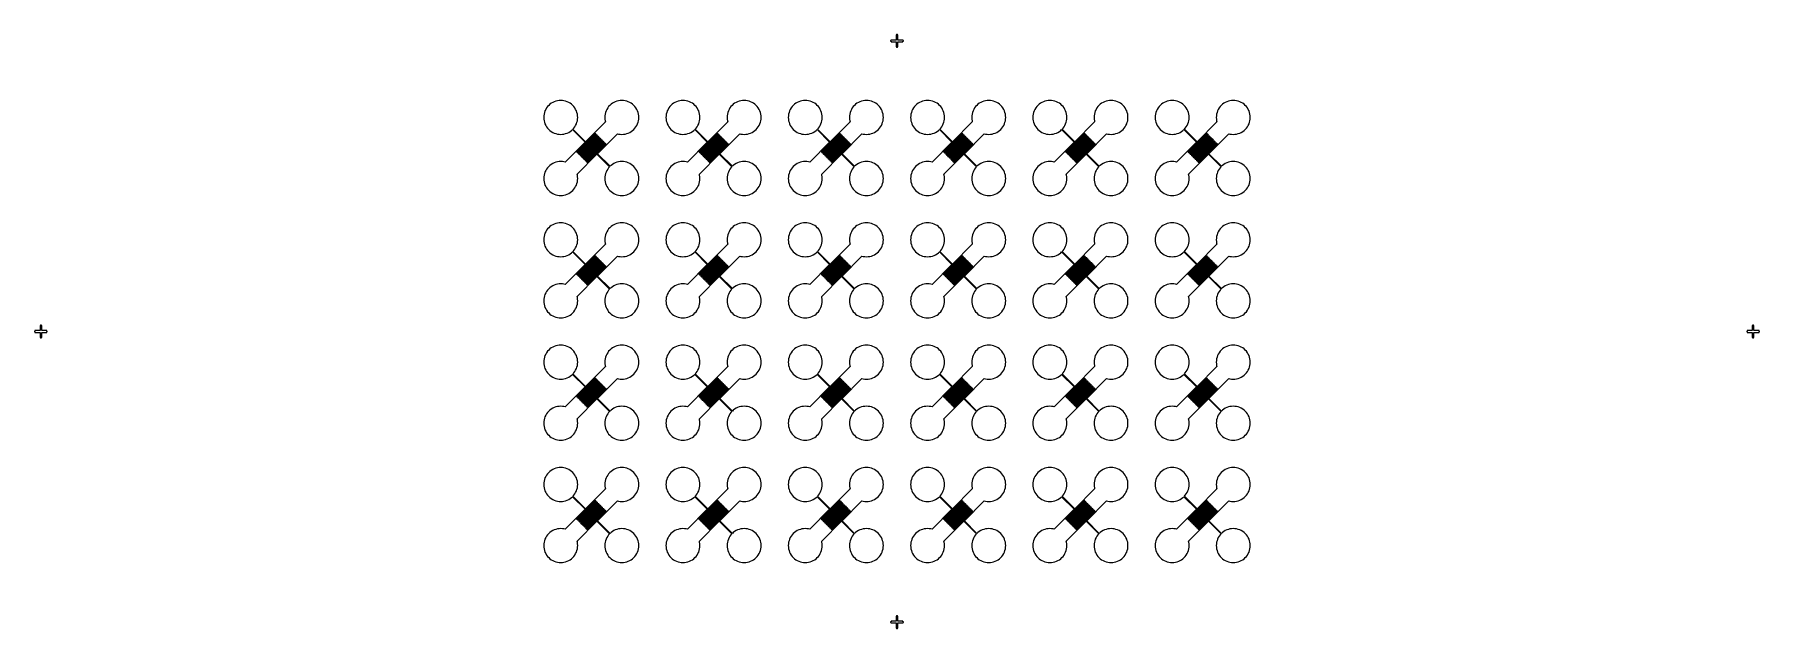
# Model space of a CAD drawing. Extents: x -73 to 181, y -8 to 80.
import ezdxf

# ---------------------------------------------------------------- set-up
doc = ezdxf.new("R2010")
doc.units = 0

msp = doc.modelspace()

# ---------------------------------------------------------------- linework, layer by layer
for p, q in [((53.125, 78.8125), (53.0625, 78.8125)), ((53.0625, 78.8125), (53.0625, 78.6875)), ((53.875, 78.875), (53.125, 78.875)), ((53.125, 78.875), (53.125, 78.8125)), ((53.9375, 79.625), (53.875, 79.625)), ((53.875, 79.625), (53.875, 78.875)), ((54.0625, 79.6875), (53.9375, 79.6875)), ((53.9375, 79.6875), (53.9375, 79.625)), ((54.0625, 79.625), (54.0625, 79.6875)), ((54.125, 79.625), (54.0625, 79.625)), ((54.125, 78.875), (54.125, 79.625)), ((54.875, 78.875), (54.125, 78.875)), ((54.875, 78.8125), (54.875, 78.875)), ((54.9375, 78.8125), (54.875, 78.8125)), ((54.9375, 78.6875), (54.9375, 78.8125)), ((53.0625, 78.6875), (53.125, 78.6875)), ((53.125, 78.6875), (53.125, 78.625)), ((53.125, 78.625), (53.875, 78.625)), ((53.875, 78.625), (53.875, 77.875)), ((53.875, 77.875), (53.9375, 77.875)), ((53.9375, 77.875), (53.9375, 77.8125)), ((53.9375, 77.8125), (54.0625, 77.8125)), ((54.0625, 77.8125), (54.0625, 77.875)), ((54.0625, 77.875), (54.125, 77.875)), ((54.125, 77.875), (54.125, 78.625)), ((54.125, 78.625), (54.875, 78.625)), ((54.875, 78.625), (54.875, 78.6875)), ((54.875, 78.6875), (54.9375, 78.6875)), ((2.29799, 68.6757), (2.19312, 68.4539)), ((2.42413, 68.8861), (2.29799, 68.6757)), ((2.57027, 69.0832), (2.42413, 68.8861)), ((2.73503, 69.265), (2.57027, 69.0832)), ((2.91681, 69.4297), (2.73503, 69.265)), ((3.11388, 69.5759), (2.91681, 69.4297)), ((3.3243, 69.702), (3.11388, 69.5759)), ((3.54608, 69.8069), (3.3243, 69.702)), ((3.77708, 69.8895), (3.54608, 69.8069)), ((4.01508, 69.9491), (3.77708, 69.8895)), ((4.25775, 69.9851), (4.01508, 69.9491)), ((4.50279, 69.9972), (4.25775, 69.9851)), ((4.74786, 69.9851), (4.50279, 69.9972)), ((4.99052, 69.9491), (4.74786, 69.9851)), ((5.22852, 69.8895), (4.99052, 69.9491)), ((5.45952, 69.8069), (5.22852, 69.8895)), ((5.6813, 69.702), (5.45952, 69.8069)), ((5.89172, 69.5759), (5.6813, 69.702)), ((6.08879, 69.4297), (5.89172, 69.5759)), ((6.27058, 69.265), (6.08879, 69.4297)), ((6.43535, 69.0832), (6.27058, 69.265)), ((6.58148, 68.8861), (6.43535, 69.0832)), ((6.70761, 68.6757), (6.58148, 68.8861)), ((6.8125, 68.4539), (6.70761, 68.6757)), ((11.2924, 68.6757), (11.1875, 68.4539)), ((11.4185, 68.8861), (11.2924, 68.6757)), ((11.5647, 69.0832), (11.4185, 68.8861)), ((11.7294, 69.265), (11.5647, 69.0832)), ((11.9112, 69.4297), (11.7294, 69.265)), ((12.1083, 69.5759), (11.9112, 69.4297)), ((12.3187, 69.702), (12.1083, 69.5759)), ((12.5405, 69.8069), (12.3187, 69.702)), ((12.7715, 69.8895), (12.5405, 69.8069)), ((13.0095, 69.9491), (12.7715, 69.8895)), ((13.2521, 69.9851), (13.0095, 69.9491)), ((13.4972, 69.9972), (13.2521, 69.9851)), ((13.7422, 69.9851), (13.4972, 69.9972)), ((13.9849, 69.9491), (13.7422, 69.9851)), ((14.2229, 69.8895), (13.9849, 69.9491)), ((14.4539, 69.8069), (14.2229, 69.8895)), ((14.6757, 69.702), (14.4539, 69.8069)), ((14.8861, 69.5759), (14.6757, 69.702)), ((15.0832, 69.4297), (14.8861, 69.5759)), ((15.265, 69.265), (15.0832, 69.4297)), ((15.4297, 69.0832), (15.265, 69.265)), ((15.5759, 68.8861), (15.4297, 69.0832)), ((15.702, 68.6757), (15.5759, 68.8861)), ((15.8069, 68.4539), (15.702, 68.6757)), ((20.298, 68.6757), (20.1931, 68.4539)), ((20.4241, 68.8861), (20.298, 68.6757)), ((20.5703, 69.0832), (20.4241, 68.8861)), ((20.735, 69.265), (20.5703, 69.0832)), ((20.9168, 69.4297), (20.735, 69.265)), ((21.1139, 69.5759), (20.9168, 69.4297)), ((21.3243, 69.702), (21.1139, 69.5759)), ((21.5461, 69.8069), (21.3243, 69.702)), ((21.7771, 69.8895), (21.5461, 69.8069)), ((22.0151, 69.9491), (21.7771, 69.8895)), ((22.2578, 69.9851), (22.0151, 69.9491)), ((22.5028, 69.9972), (22.2578, 69.9851)), ((22.7479, 69.9851), (22.5028, 69.9972)), ((22.9905, 69.9491), (22.7479, 69.9851)), ((23.2285, 69.8895), (22.9905, 69.9491)), ((23.4595, 69.8069), (23.2285, 69.8895)), ((23.6813, 69.702), (23.4595, 69.8069)), ((23.8917, 69.5759), (23.6813, 69.702)), ((24.0888, 69.4297), (23.8917, 69.5759)), ((24.2706, 69.265), (24.0888, 69.4297)), ((24.4353, 69.0832), (24.2706, 69.265)), ((24.5815, 68.8861), (24.4353, 69.0832)), ((24.7076, 68.6757), (24.5815, 68.8861)), ((24.8125, 68.4539), (24.7076, 68.6757)), ((29.2924, 68.6757), (29.1875, 68.4539)), ((29.4185, 68.8861), (29.2924, 68.6757)), ((29.5647, 69.0832), (29.4185, 68.8861)), ((29.7294, 69.265), (29.5647, 69.0832)), ((29.9112, 69.4297), (29.7294, 69.265)), ((30.1083, 69.5759), (29.9112, 69.4297)), ((30.3187, 69.702), (30.1083, 69.5759)), ((30.5405, 69.8069), (30.3187, 69.702)), ((30.7715, 69.8895), (30.5405, 69.8069)), ((31.0095, 69.9491), (30.7715, 69.8895)), ((31.2521, 69.9851), (31.0095, 69.9491)), ((31.4972, 69.9972), (31.2521, 69.9851)), ((31.7422, 69.9851), (31.4972, 69.9972)), ((31.9849, 69.9491), (31.7422, 69.9851)), ((32.2229, 69.8895), (31.9849, 69.9491)), ((32.4539, 69.8069), (32.2229, 69.8895)), ((32.6757, 69.702), (32.4539, 69.8069)), ((32.8861, 69.5759), (32.6757, 69.702)), ((33.0832, 69.4297), (32.8861, 69.5759)), ((33.265, 69.265), (33.0832, 69.4297)), ((33.4297, 69.0832), (33.265, 69.265)), ((33.5759, 68.8861), (33.4297, 69.0832)), ((33.702, 68.6757), (33.5759, 68.8861)), ((33.8069, 68.4539), (33.702, 68.6757)), ((38.298, 68.6757), (38.1931, 68.4539)), ((38.4241, 68.8861), (38.298, 68.6757)), ((38.5703, 69.0832), (38.4241, 68.8861)), ((38.735, 69.265), (38.5703, 69.0832)), ((38.9168, 69.4297), (38.735, 69.265)), ((39.1139, 69.5759), (38.9168, 69.4297)), ((39.3243, 69.702), (39.1139, 69.5759)), ((39.5461, 69.8069), (39.3243, 69.702)), ((39.7771, 69.8895), (39.5461, 69.8069)), ((40.0151, 69.9491), (39.7771, 69.8895)), ((40.2578, 69.9851), (40.0151, 69.9491)), ((40.5028, 69.9972), (40.2578, 69.9851)), ((40.7479, 69.9851), (40.5028, 69.9972)), ((40.9905, 69.9491), (40.7479, 69.9851)), ((41.2285, 69.8895), (40.9905, 69.9491)), ((41.4595, 69.8069), (41.2285, 69.8895)), ((41.6813, 69.702), (41.4595, 69.8069)), ((41.8917, 69.5759), (41.6813, 69.702)), ((42.0888, 69.4297), (41.8917, 69.5759)), ((42.2706, 69.265), (42.0888, 69.4297)), ((42.4353, 69.0832), (42.2706, 69.265)), ((42.5815, 68.8861), (42.4353, 69.0832)), ((42.7076, 68.6757), (42.5815, 68.8861)), ((42.8125, 68.4539), (42.7076, 68.6757)), ((47.2924, 68.6757), (47.1875, 68.4539)), ((47.4185, 68.8861), (47.2924, 68.6757)), ((47.5647, 69.0832), (47.4185, 68.8861)), ((47.7294, 69.265), (47.5647, 69.0832)), ((47.9112, 69.4297), (47.7294, 69.265)), ((48.1083, 69.5759), (47.9112, 69.4297)), ((48.3187, 69.702), (48.1083, 69.5759)), ((48.5405, 69.8069), (48.3187, 69.702)), ((48.7715, 69.8895), (48.5405, 69.8069)), ((49.0095, 69.9491), (48.7715, 69.8895)), ((49.2521, 69.9851), (49.0095, 69.9491)), ((49.4972, 69.9972), (49.2521, 69.9851)), ((49.7422, 69.9851), (49.4972, 69.9972)), ((49.9849, 69.9491), (49.7422, 69.9851)), ((50.2229, 69.8895), (49.9849, 69.9491)), ((50.4539, 69.8069), (50.2229, 69.8895)), ((50.6757, 69.702), (50.4539, 69.8069)), ((50.8861, 69.5759), (50.6757, 69.702)), ((51.0832, 69.4297), (50.8861, 69.5759)), ((51.265, 69.265), (51.0832, 69.4297)), ((51.4297, 69.0832), (51.265, 69.265)), ((51.5759, 68.8861), (51.4297, 69.0832)), ((51.702, 68.6757), (51.5759, 68.8861)), ((51.8069, 68.4539), (51.702, 68.6757)), ((56.298, 68.6757), (56.1931, 68.4539)), ((56.4241, 68.8861), (56.298, 68.6757)), ((56.5703, 69.0832), (56.4241, 68.8861)), ((56.735, 69.265), (56.5703, 69.0832)), ((56.9168, 69.4297), (56.735, 69.265)), ((57.1139, 69.5759), (56.9168, 69.4297)), ((57.3243, 69.702), (57.1139, 69.5759)), ((57.5461, 69.8069), (57.3243, 69.702)), ((57.7771, 69.8895), (57.5461, 69.8069)), ((58.0151, 69.9491), (57.7771, 69.8895)), ((58.2578, 69.9851), (58.0151, 69.9491)), ((58.5028, 69.9972), (58.2578, 69.9851)), ((58.7479, 69.9851), (58.5028, 69.9972)), ((58.9905, 69.9491), (58.7479, 69.9851)), ((59.2285, 69.8895), (58.9905, 69.9491)), ((59.4595, 69.8069), (59.2285, 69.8895)), ((59.6813, 69.702), (59.4595, 69.8069)), ((59.8917, 69.5759), (59.6813, 69.702)), ((60.0888, 69.4297), (59.8917, 69.5759)), ((60.2706, 69.265), (60.0888, 69.4297)), ((60.4353, 69.0832), (60.2706, 69.265)), ((60.5815, 68.8861), (60.4353, 69.0832)), ((60.7076, 68.6757), (60.5815, 68.8861)), ((60.8125, 68.4539), (60.7076, 68.6757)), ((65.2924, 68.6757), (65.1875, 68.4539)), ((65.4185, 68.8861), (65.2924, 68.6757)), ((65.5647, 69.0832), (65.4185, 68.8861)), ((65.7294, 69.265), (65.5647, 69.0832)), ((65.9112, 69.4297), (65.7294, 69.265)), ((66.1083, 69.5759), (65.9112, 69.4297)), ((66.3187, 69.702), (66.1083, 69.5759)), ((66.5405, 69.8069), (66.3187, 69.702)), ((66.7715, 69.8895), (66.5405, 69.8069)), ((67.0095, 69.9491), (66.7715, 69.8895)), ((67.2521, 69.9851), (67.0095, 69.9491)), ((67.4972, 69.9972), (67.2521, 69.9851)), ((67.7422, 69.9851), (67.4972, 69.9972)), ((67.9849, 69.9491), (67.7422, 69.9851)), ((68.2229, 69.8895), (67.9849, 69.9491)), ((68.4539, 69.8069), (68.2229, 69.8895)), ((68.6757, 69.702), (68.4539, 69.8069)), ((68.8861, 69.5759), (68.6757, 69.702)), ((69.0832, 69.4297), (68.8861, 69.5759)), ((69.265, 69.265), (69.0832, 69.4297)), ((69.4297, 69.0832), (69.265, 69.265)), ((69.5759, 68.8861), (69.4297, 69.0832)), ((69.702, 68.6757), (69.5759, 68.8861)), ((69.8069, 68.4539), (69.702, 68.6757)), ((74.298, 68.6757), (74.1931, 68.4539)), ((74.4241, 68.8861), (74.298, 68.6757)), ((74.5703, 69.0832), (74.4241, 68.8861)), ((74.735, 69.265), (74.5703, 69.0832)), ((74.9168, 69.4297), (74.735, 69.265)), ((75.1139, 69.5759), (74.9168, 69.4297)), ((75.3243, 69.702), (75.1139, 69.5759)), ((75.5461, 69.8069), (75.3243, 69.702)), ((75.7771, 69.8895), (75.5461, 69.8069)), ((76.0151, 69.9491), (75.7771, 69.8895)), ((76.2578, 69.9851), (76.0151, 69.9491)), ((76.5028, 69.9972), (76.2578, 69.9851)), ((76.7479, 69.9851), (76.5028, 69.9972)), ((76.9905, 69.9491), (76.7479, 69.9851)), ((77.2285, 69.8895), (76.9905, 69.9491)), ((77.4595, 69.8069), (77.2285, 69.8895)), ((77.6813, 69.702), (77.4595, 69.8069)), ((77.8917, 69.5759), (77.6813, 69.702)), ((78.0888, 69.4297), (77.8917, 69.5759)), ((78.2706, 69.265), (78.0888, 69.4297)), ((78.4353, 69.0832), (78.2706, 69.265)), ((78.5815, 68.8861), (78.4353, 69.0832)), ((78.7076, 68.6757), (78.5815, 68.8861)), ((78.8125, 68.4539), (78.7076, 68.6757)), ((83.2924, 68.6757), (83.1875, 68.4539)), ((83.4185, 68.8861), (83.2924, 68.6757)), ((83.5647, 69.0832), (83.4185, 68.8861)), ((83.7294, 69.265), (83.5647, 69.0832)), ((83.9112, 69.4297), (83.7294, 69.265)), ((84.1083, 69.5759), (83.9112, 69.4297)), ((84.3187, 69.702), (84.1083, 69.5759)), ((84.5405, 69.8069), (84.3187, 69.702)), ((84.7715, 69.8895), (84.5405, 69.8069)), ((85.0095, 69.9491), (84.7715, 69.8895)), ((85.2521, 69.9851), (85.0095, 69.9491)), ((85.4972, 69.9972), (85.2521, 69.9851)), ((85.7422, 69.9851), (85.4972, 69.9972)), ((85.9849, 69.9491), (85.7422, 69.9851)), ((86.2229, 69.8895), (85.9849, 69.9491)), ((86.4539, 69.8069), (86.2229, 69.8895)), ((86.6757, 69.702), (86.4539, 69.8069)), ((86.8861, 69.5759), (86.6757, 69.702)), ((87.0832, 69.4297), (86.8861, 69.5759)), ((87.265, 69.265), (87.0832, 69.4297)), ((87.4297, 69.0832), (87.265, 69.265)), ((87.5759, 68.8861), (87.4297, 69.0832)), ((87.702, 68.6757), (87.5759, 68.8861)), ((87.8069, 68.4539), (87.702, 68.6757)), ((92.298, 68.6757), (92.1931, 68.4539)), ((92.4241, 68.8861), (92.298, 68.6757)), ((92.5703, 69.0832), (92.4241, 68.8861)), ((92.735, 69.265), (92.5703, 69.0832)), ((92.9168, 69.4297), (92.735, 69.265)), ((93.1139, 69.5759), (92.9168, 69.4297)), ((93.3243, 69.702), (93.1139, 69.5759)), ((93.5461, 69.8069), (93.3243, 69.702)), ((93.7771, 69.8895), (93.5461, 69.8069)), ((94.0151, 69.9491), (93.7771, 69.8895)), ((94.2578, 69.9851), (94.0151, 69.9491)), ((94.5028, 69.9972), (94.2578, 69.9851)), ((94.7479, 69.9851), (94.5028, 69.9972)), ((94.9905, 69.9491), (94.7479, 69.9851)), ((95.2285, 69.8895), (94.9905, 69.9491)), ((95.4595, 69.8069), (95.2285, 69.8895)), ((95.6813, 69.702), (95.4595, 69.8069)), ((95.8917, 69.5759), (95.6813, 69.702)), ((96.0888, 69.4297), (95.8917, 69.5759)), ((96.2706, 69.265), (96.0888, 69.4297)), ((96.4353, 69.0832), (96.2706, 69.265)), ((96.5815, 68.8861), (96.4353, 69.0832)), ((96.7076, 68.6757), (96.5815, 68.8861)), ((96.8125, 68.4539), (96.7076, 68.6757)), ((101.292, 68.6757), (101.188, 68.4539)), ((101.419, 68.8861), (101.292, 68.6757)), ((101.565, 69.0832), (101.419, 68.8861)), ((101.729, 69.265), (101.565, 69.0832)), ((101.911, 69.4297), (101.729, 69.265)), ((102.108, 69.5759), (101.911, 69.4297)), ((102.319, 69.702), (102.108, 69.5759)), ((102.54, 69.8069), (102.319, 69.702)), ((102.771, 69.8895), (102.54, 69.8069)), ((103.009, 69.9491), (102.771, 69.8895)), ((103.252, 69.9851), (103.009, 69.9491)), ((103.497, 69.9972), (103.252, 69.9851)), ((103.742, 69.9851), (103.497, 69.9972)), ((103.985, 69.9491), (103.742, 69.9851)), ((104.223, 69.8895), (103.985, 69.9491)), ((104.454, 69.8069), (104.223, 69.8895)), ((104.676, 69.702), (104.454, 69.8069)), ((104.886, 69.5759), (104.676, 69.702)), ((105.083, 69.4297), (104.886, 69.5759)), ((105.265, 69.265), (105.083, 69.4297)), ((105.43, 69.0832), (105.265, 69.265)), ((105.576, 68.8861), (105.43, 69.0832)), ((105.702, 68.6757), (105.576, 68.8861)), ((105.807, 68.4539), (105.702, 68.6757)), ((2.01485, 67.7422), (2.00281, 67.4972)), ((2.00281, 67.4972), (2.01485, 67.2521)), ((2.05084, 67.9849), (2.01485, 67.7422)), ((2.01485, 67.2521), (2.05084, 67.0095)), ((2.11046, 68.2229), (2.05084, 67.9849)), ((2.05084, 67.0095), (2.11046, 66.7715)), ((2.19312, 68.4539), (2.11046, 68.2229)), ((2.11046, 66.7715), (2.19312, 66.5405)), ((2.19312, 66.5405), (2.29799, 66.3187)), ((2.29799, 66.3187), (2.42413, 66.1083)), ((2.42413, 66.1083), (2.57027, 65.9112)), ((6.43535, 65.9112), (6.58148, 66.1083)), ((6.58148, 66.1083), (6.70761, 66.3187)), ((6.70761, 66.3187), (6.8125, 66.5405)), ((6.89516, 68.2229), (6.8125, 68.4539)), ((6.8125, 66.5405), (6.89516, 66.7715)), ((6.95476, 67.9849), (6.89516, 68.2229)), ((6.89516, 66.7715), (6.95477, 67.0094)), ((6.99078, 67.7422), (6.95476, 67.9849)), ((6.95477, 67.0094), (6.99077, 67.2521)), ((6.99077, 67.2521), (7.00281, 67.4972)), ((7.00281, 67.4972), (6.99078, 67.7422)), ((11.086, 66.8467), (8.155, 63.9157)), ((11.0092, 67.7422), (10.9972, 67.4972)), ((10.9972, 67.4972), (11.0092, 67.2521)), ((11.0452, 67.9849), (11.0092, 67.7422)), ((11.0092, 67.2521), (11.0452, 67.0094)), ((11.1048, 68.2229), (11.0452, 67.9849)), ((11.0452, 67.0094), (11.086, 66.8467)), ((11.1875, 68.4539), (11.1048, 68.2229)), ((15.4297, 65.9112), (15.5759, 66.1083)), ((15.5759, 66.1083), (15.702, 66.3187)), ((15.702, 66.3187), (15.8069, 66.5405)), ((15.8895, 68.2229), (15.8069, 68.4539)), ((15.8069, 66.5405), (15.8895, 66.7715)), ((15.9491, 67.9849), (15.8895, 68.2229)), ((15.8895, 66.7715), (15.9491, 67.0095)), ((15.9851, 67.7422), (15.9491, 67.9849)), ((15.9491, 67.0095), (15.9851, 67.2521)), ((15.9972, 67.4972), (15.9851, 67.7422)), ((15.9851, 67.2521), (15.9972, 67.4972)), ((20.0148, 67.7422), (20.0028, 67.4972)), ((20.0028, 67.4972), (20.0148, 67.2521)), ((20.0508, 67.9849), (20.0148, 67.7422)), ((20.0148, 67.2521), (20.0508, 67.0095)), ((20.1105, 68.2229), (20.0508, 67.9849)), ((20.0508, 67.0095), (20.1105, 66.7715)), ((20.1931, 68.4539), (20.1105, 68.2229)), ((20.1105, 66.7715), (20.1931, 66.5405)), ((20.1931, 66.5405), (20.298, 66.3187)), ((20.298, 66.3187), (20.4241, 66.1083)), ((20.4241, 66.1083), (20.5703, 65.9112)), ((24.4353, 65.9112), (24.5815, 66.1083)), ((24.5815, 66.1083), (24.7076, 66.3187)), ((24.7076, 66.3187), (24.8125, 66.5405)), ((24.8952, 68.2229), (24.8125, 68.4539)), ((24.8125, 66.5405), (24.8952, 66.7715)), ((24.9548, 67.9849), (24.8952, 68.2229)), ((24.8952, 66.7715), (24.9548, 67.0094)), ((24.9908, 67.7422), (24.9548, 67.9849)), ((24.9548, 67.0094), (24.9908, 67.2521)), ((25.0028, 67.4972), (24.9908, 67.7422)), ((24.9908, 67.2521), (25.0028, 67.4972)), ((29.086, 66.8467), (26.155, 63.9157)), ((29.0092, 67.7422), (28.9972, 67.4972)), ((28.9972, 67.4972), (29.0092, 67.2521)), ((29.0452, 67.9849), (29.0092, 67.7422)), ((29.0092, 67.2521), (29.0452, 67.0094)), ((29.1048, 68.2229), (29.0452, 67.9849)), ((29.0452, 67.0094), (29.086, 66.8467)), ((29.1875, 68.4539), (29.1048, 68.2229)), ((33.4297, 65.9112), (33.5759, 66.1083)), ((33.5759, 66.1083), (33.702, 66.3187)), ((33.702, 66.3187), (33.8069, 66.5405)), ((33.8895, 68.2229), (33.8069, 68.4539)), ((33.8069, 66.5405), (33.8895, 66.7715)), ((33.9491, 67.9849), (33.8895, 68.2229)), ((33.8895, 66.7715), (33.9491, 67.0095)), ((33.9851, 67.7422), (33.9491, 67.9849)), ((33.9491, 67.0095), (33.9851, 67.2521)), ((33.9972, 67.4972), (33.9851, 67.7422)), ((33.9851, 67.2521), (33.9972, 67.4972)), ((38.0148, 67.7422), (38.0028, 67.4972)), ((38.0028, 67.4972), (38.0148, 67.2521)), ((38.0508, 67.9849), (38.0148, 67.7422)), ((38.0148, 67.2521), (38.0508, 67.0095)), ((38.1105, 68.2229), (38.0508, 67.9849)), ((38.0508, 67.0095), (38.1105, 66.7715)), ((38.1931, 68.4539), (38.1105, 68.2229)), ((38.1105, 66.7715), (38.1931, 66.5405)), ((38.1931, 66.5405), (38.298, 66.3187)), ((38.298, 66.3187), (38.4241, 66.1083)), ((38.4241, 66.1083), (38.5703, 65.9112)), ((42.4353, 65.9112), (42.5815, 66.1083)), ((42.5815, 66.1083), (42.7076, 66.3187)), ((42.7076, 66.3187), (42.8125, 66.5405)), ((42.8952, 68.2229), (42.8125, 68.4539)), ((42.8125, 66.5405), (42.8952, 66.7715)), ((42.9548, 67.9849), (42.8952, 68.2229)), ((42.8952, 66.7715), (42.9548, 67.0094)), ((42.9908, 67.7422), (42.9548, 67.9849)), ((42.9548, 67.0094), (42.9908, 67.2521)), ((43.0028, 67.4972), (42.9908, 67.7422)), ((42.9908, 67.2521), (43.0028, 67.4972)), ((47.086, 66.8467), (44.155, 63.9157)), ((47.0092, 67.7422), (46.9972, 67.4972)), ((46.9972, 67.4972), (47.0092, 67.2521)), ((47.0452, 67.9849), (47.0092, 67.7422)), ((47.0092, 67.2521), (47.0452, 67.0094)), ((47.1048, 68.2229), (47.0452, 67.9849)), ((47.0452, 67.0094), (47.086, 66.8467)), ((47.1875, 68.4539), (47.1048, 68.2229)), ((51.4297, 65.9112), (51.5759, 66.1083)), ((51.5759, 66.1083), (51.702, 66.3187)), ((51.702, 66.3187), (51.8069, 66.5405)), ((51.8895, 68.2229), (51.8069, 68.4539)), ((51.8069, 66.5405), (51.8895, 66.7715)), ((51.9491, 67.9849), (51.8895, 68.2229)), ((51.8895, 66.7715), (51.9491, 67.0095)), ((51.9851, 67.7422), (51.9491, 67.9849)), ((51.9491, 67.0095), (51.9851, 67.2521)), ((51.9972, 67.4972), (51.9851, 67.7422)), ((51.9851, 67.2521), (51.9972, 67.4972)), ((56.0148, 67.7422), (56.0028, 67.4972)), ((56.0028, 67.4972), (56.0148, 67.2521)), ((56.0508, 67.9849), (56.0148, 67.7422)), ((56.0148, 67.2521), (56.0508, 67.0095)), ((56.1105, 68.2229), (56.0508, 67.9849)), ((56.0508, 67.0095), (56.1105, 66.7715)), ((56.1931, 68.4539), (56.1105, 68.2229)), ((56.1105, 66.7715), (56.1931, 66.5405)), ((56.1931, 66.5405), (56.298, 66.3187)), ((56.298, 66.3187), (56.4241, 66.1083)), ((56.4241, 66.1083), (56.5703, 65.9112)), ((60.4353, 65.9112), (60.5815, 66.1083)), ((60.5815, 66.1083), (60.7076, 66.3187)), ((60.7076, 66.3187), (60.8125, 66.5405)), ((60.8952, 68.2229), (60.8125, 68.4539)), ((60.8125, 66.5405), (60.8952, 66.7715)), ((60.9548, 67.9849), (60.8952, 68.2229)), ((60.8952, 66.7715), (60.9548, 67.0094)), ((60.9908, 67.7422), (60.9548, 67.9849)), ((60.9548, 67.0094), (60.9908, 67.2521)), ((61.0028, 67.4972), (60.9908, 67.7422)), ((60.9908, 67.2521), (61.0028, 67.4972)), ((65.086, 66.8467), (62.155, 63.9157)), ((65.0092, 67.7422), (64.9972, 67.4972)), ((64.9972, 67.4972), (65.0092, 67.2521)), ((65.0452, 67.9849), (65.0092, 67.7422)), ((65.0092, 67.2521), (65.0452, 67.0094)), ((65.1048, 68.2229), (65.0452, 67.9849)), ((65.0452, 67.0094), (65.086, 66.8467)), ((65.1875, 68.4539), (65.1048, 68.2229)), ((69.4297, 65.9112), (69.5759, 66.1083)), ((69.5759, 66.1083), (69.702, 66.3187)), ((69.702, 66.3187), (69.8069, 66.5405)), ((69.8895, 68.2229), (69.8069, 68.4539)), ((69.8069, 66.5405), (69.8895, 66.7715)), ((69.9491, 67.9849), (69.8895, 68.2229)), ((69.8895, 66.7715), (69.9491, 67.0095)), ((69.9851, 67.7422), (69.9491, 67.9849)), ((69.9491, 67.0095), (69.9851, 67.2521)), ((69.9972, 67.4972), (69.9851, 67.7422)), ((69.9851, 67.2521), (69.9972, 67.4972)), ((74.0148, 67.7422), (74.0028, 67.4972)), ((74.0028, 67.4972), (74.0148, 67.2521)), ((74.0508, 67.9849), (74.0148, 67.7422)), ((74.0148, 67.2521), (74.0508, 67.0095)), ((74.1105, 68.2229), (74.0508, 67.9849)), ((74.0508, 67.0095), (74.1105, 66.7715)), ((74.1931, 68.4539), (74.1105, 68.2229)), ((74.1105, 66.7715), (74.1931, 66.5405)), ((74.1931, 66.5405), (74.298, 66.3187)), ((74.298, 66.3187), (74.4241, 66.1083)), ((74.4241, 66.1083), (74.5703, 65.9112)), ((78.4353, 65.9112), (78.5815, 66.1083)), ((78.5815, 66.1083), (78.7076, 66.3187)), ((78.7076, 66.3187), (78.8125, 66.5405)), ((78.8952, 68.2229), (78.8125, 68.4539)), ((78.8125, 66.5405), (78.8952, 66.7715)), ((78.9548, 67.9849), (78.8952, 68.2229)), ((78.8952, 66.7715), (78.9548, 67.0094)), ((78.9908, 67.7422), (78.9548, 67.9849)), ((78.9548, 67.0094), (78.9908, 67.2521)), ((79.0028, 67.4972), (78.9908, 67.7422)), ((78.9908, 67.2521), (79.0028, 67.4972)), ((83.086, 66.8467), (80.155, 63.9157)), ((83.0092, 67.7422), (82.9972, 67.4972)), ((82.9972, 67.4972), (83.0092, 67.2521)), ((83.0452, 67.9849), (83.0092, 67.7422)), ((83.0092, 67.2521), (83.0452, 67.0094)), ((83.1048, 68.2229), (83.0452, 67.9849)), ((83.0452, 67.0094), (83.086, 66.8467)), ((83.1875, 68.4539), (83.1048, 68.2229)), ((87.4297, 65.9112), (87.5759, 66.1083)), ((87.5759, 66.1083), (87.702, 66.3187)), ((87.702, 66.3187), (87.8069, 66.5405)), ((87.8895, 68.2229), (87.8069, 68.4539)), ((87.8069, 66.5405), (87.8895, 66.7715)), ((87.9491, 67.9849), (87.8895, 68.2229)), ((87.8895, 66.7715), (87.9491, 67.0095)), ((87.9851, 67.7422), (87.9491, 67.9849)), ((87.9491, 67.0095), (87.9851, 67.2521)), ((87.9972, 67.4972), (87.9851, 67.7422)), ((87.9851, 67.2521), (87.9972, 67.4972)), ((92.0148, 67.7422), (92.0028, 67.4972)), ((92.0028, 67.4972), (92.0148, 67.2521)), ((92.0508, 67.9849), (92.0148, 67.7422)), ((92.0148, 67.2521), (92.0508, 67.0095)), ((92.1105, 68.2229), (92.0508, 67.9849)), ((92.0508, 67.0095), (92.1105, 66.7715)), ((92.1931, 68.4539), (92.1105, 68.2229)), ((92.1105, 66.7715), (92.1931, 66.5405)), ((92.1931, 66.5405), (92.298, 66.3187)), ((92.298, 66.3187), (92.4241, 66.1083)), ((92.4241, 66.1083), (92.5703, 65.9112)), ((96.4353, 65.9112), (96.5815, 66.1083)), ((96.5815, 66.1083), (96.7076, 66.3187)), ((96.7076, 66.3187), (96.8125, 66.5405)), ((96.8952, 68.2229), (96.8125, 68.4539)), ((96.8125, 66.5405), (96.8952, 66.7715)), ((96.9548, 67.9849), (96.8952, 68.2229)), ((96.8952, 66.7715), (96.9548, 67.0094)), ((96.9908, 67.7422), (96.9548, 67.9849)), ((96.9548, 67.0094), (96.9908, 67.2521)), ((97.0028, 67.4972), (96.9908, 67.7422)), ((96.9908, 67.2521), (97.0028, 67.4972)), ((101.086, 66.8467), (98.155, 63.9157)), ((101.009, 67.7422), (100.997, 67.4972)), ((100.997, 67.4972), (101.009, 67.2521)), ((101.045, 67.9849), (101.009, 67.7422)), ((101.009, 67.2521), (101.045, 67.0094)), ((101.105, 68.2229), (101.045, 67.9849)), ((101.045, 67.0094), (101.086, 66.8467)), ((101.188, 68.4539), (101.105, 68.2229)), ((105.43, 65.9112), (105.576, 66.1083)), ((105.576, 66.1083), (105.702, 66.3187)), ((105.702, 66.3187), (105.807, 66.5405)), ((105.89, 68.2229), (105.807, 68.4539)), ((105.807, 66.5405), (105.89, 66.7715)), ((105.949, 67.9849), (105.89, 68.2229)), ((105.89, 66.7715), (105.949, 67.0095)), ((105.985, 67.7422), (105.949, 67.9849)), ((105.949, 67.0095), (105.985, 67.2521)), ((105.997, 67.4972), (105.985, 67.7422)), ((105.985, 67.2521), (105.997, 67.4972)), ((2.57027, 65.9112), (2.73503, 65.7294)), ((2.73503, 65.7294), (2.91682, 65.5647)), ((2.91682, 65.5647), (3.11388, 65.4185)), ((3.11388, 65.4185), (3.32431, 65.2924)), ((3.32431, 65.2924), (3.5461, 65.1875)), ((3.5461, 65.1875), (3.7771, 65.1048)), ((3.7771, 65.1048), (4.01508, 65.0452)), ((4.01508, 65.0452), (4.25777, 65.0092)), ((4.25777, 65.0092), (4.50282, 64.9972)), ((4.50282, 64.9972), (4.74788, 65.0092)), ((4.74788, 65.0092), (4.99055, 65.0452)), ((4.99055, 65.0452), (5.22853, 65.1048)), ((8.0843, 63.845), (5.15331, 60.914)), ((5.22853, 65.1048), (5.45953, 65.1875)), ((5.45953, 65.1875), (5.6813, 65.2924)), ((5.6813, 65.2924), (5.89174, 65.4185)), ((5.89174, 65.4185), (6.08881, 65.5647)), ((6.08881, 65.5647), (6.23349, 65.6958)), ((6.23349, 65.6958), (8.0843, 63.845)), ((6.3042, 65.7665), (6.43535, 65.9112)), ((8.155, 63.9157), (6.3042, 65.7665)), ((6.76204, 62.5086), (8.09138, 63.8379)), ((8.09845, 63.8308), (6.7691, 62.5015)), ((6.77617, 62.4944), (8.10551, 63.8238)), ((8.11259, 63.8167), (6.78325, 62.4874)), ((6.79031, 62.4803), (8.11966, 63.8096)), ((8.12672, 63.8026), (6.79738, 62.4732)), ((6.80446, 62.4661), (8.1338, 63.7955)), ((8.14087, 63.7884), (6.81152, 62.4591)), ((6.81859, 62.452), (8.14793, 63.7814)), ((8.15501, 63.7743), (6.82567, 62.4449)), ((6.83273, 62.4379), (8.16208, 63.7672)), ((8.16914, 63.7601), (6.8398, 62.4308)), ((6.84688, 62.4237), (8.17622, 63.7531)), ((8.18329, 63.746), (6.85394, 62.4167)), ((6.86102, 62.4096), (8.19037, 63.7389)), ((8.19743, 63.7319), (6.86809, 62.4025)), ((6.87517, 62.3954), (8.20451, 63.7248)), ((8.21159, 63.7177), (6.88225, 62.3884)), ((6.88931, 62.3813), (8.21866, 63.7106)), ((8.22572, 63.7036), (6.89638, 62.3742)), ((6.90346, 62.3671), (8.2328, 63.6965)), ((8.23987, 63.6894), (6.91052, 62.3601)), ((6.91759, 62.353), (8.24693, 63.6824)), ((8.25401, 63.6753), (6.92467, 62.3459)), ((6.93173, 62.3389), (8.26108, 63.6682)), ((8.26816, 63.6611), (6.93881, 62.3318)), ((6.94588, 62.3247), (8.27522, 63.6541)), ((8.28229, 63.647), (6.95294, 62.3177)), ((6.96002, 62.3106), (8.28937, 63.6399)), ((8.29643, 63.6329), (6.96709, 62.3035)), ((6.97415, 62.2964), (8.3035, 63.6258)), ((8.31058, 63.6187), (6.98123, 62.2894)), ((6.9883, 62.2823), (8.31764, 63.6116)), ((8.32472, 63.6046), (6.99538, 62.2752)), ((7.00244, 62.2682), (8.33179, 63.5975)), ((8.33887, 63.5904), (7.00952, 62.2611)), ((7.01659, 62.254), (8.34593, 63.5834)), ((8.35301, 63.5763), (7.02367, 62.2469)), ((7.03073, 62.2399), (8.36008, 63.5692)), ((8.36716, 63.5621), (7.03781, 62.2328)), ((7.04488, 62.2257), (8.37422, 63.5551)), ((8.38129, 63.548), (7.05194, 62.2187)), ((7.05902, 62.2116), (8.38837, 63.5409)), ((8.39543, 63.5339), (7.06609, 62.2045)), ((7.07315, 62.1974), (8.4025, 63.5268)), ((8.40958, 63.5197), (7.08023, 62.1904)), ((7.0873, 62.1833), (8.41664, 63.5126)), ((8.42371, 63.5056), (7.09436, 62.1762)), ((7.10144, 62.1692), (8.43079, 63.4985)), ((8.43785, 63.4914), (7.10851, 62.1621)), ((7.11559, 62.155), (8.44493, 63.4844)), ((8.452, 63.4773), (7.12265, 62.1479)), ((7.12971, 62.1409), (8.45906, 63.4702)), ((8.09138, 63.8379), (8.09845, 63.8308)), ((8.10551, 63.8238), (8.11259, 63.8167)), ((8.11966, 63.8096), (8.12672, 63.8026)), ((8.1338, 63.7955), (8.14087, 63.7884)), ((8.14793, 63.7814), (8.15501, 63.7743)), ((8.16208, 63.9086), (9.49144, 65.238)), ((8.16916, 63.9016), (8.16208, 63.9086)), ((8.16208, 63.7672), (8.16914, 63.7601)), ((9.4985, 65.2309), (8.16916, 63.9016)), ((8.17622, 63.8945), (9.50557, 65.2238)), ((8.1833, 63.8874), (8.17622, 63.8945)), ((8.17622, 63.7531), (8.18329, 63.746)), ((9.51265, 65.2168), (8.1833, 63.8874)), ((8.19037, 63.8803), (9.51971, 65.2097)), ((8.19743, 63.8733), (8.19037, 63.8803)), ((8.19037, 63.7389), (8.19743, 63.7319)), ((9.52678, 65.2026), (8.19743, 63.8733)), ((8.20451, 63.8662), (9.53386, 65.1955)), ((8.21158, 63.8591), (8.20451, 63.8662)), ((8.20451, 63.7248), (8.21159, 63.7177)), ((9.54092, 65.1885), (8.21158, 63.8591)), ((8.21864, 63.8521), (9.54799, 65.1814)), ((8.22572, 63.845), (8.21864, 63.8521)), ((8.21866, 63.7106), (8.22572, 63.7036)), ((9.55507, 65.1743), (8.22572, 63.845)), ((8.23279, 63.8379), (9.56213, 65.1673)), ((8.23985, 63.8308), (8.23279, 63.8379)), ((8.2328, 63.6965), (8.23987, 63.6894)), ((9.5692, 65.1602), (8.23985, 63.8308)), ((8.24693, 63.8238), (9.57628, 65.1531)), ((8.254, 63.8167), (8.24693, 63.8238)), ((8.24693, 63.6824), (8.25401, 63.6753)), ((9.58334, 65.1461), (8.254, 63.8167)), ((8.26108, 63.8096), (9.59042, 65.139)), ((8.26814, 63.8026), (8.26108, 63.8096)), ((8.26108, 63.6682), (8.26816, 63.6611)), ((9.59749, 65.1319), (8.26814, 63.8026)), ((8.27521, 63.7955), (9.60457, 65.1248)), ((8.28229, 63.7884), (8.27521, 63.7955)), ((8.27522, 63.6541), (8.28229, 63.647)), ((9.61165, 65.1178), (8.28229, 63.7884)), ((8.28935, 63.7813), (9.61871, 65.1107)), ((8.29643, 63.7743), (8.28935, 63.7813)), ((8.28937, 63.6399), (8.29643, 63.6329)), ((9.62578, 65.1036), (8.29643, 63.7743)), ((8.3035, 63.7672), (9.63286, 65.0965)), ((8.31058, 63.7601), (8.3035, 63.7672)), ((8.3035, 63.6258), (8.31058, 63.6187)), ((9.63992, 65.0895), (8.31058, 63.7601)), ((8.31764, 63.7531), (9.64699, 65.0824)), ((8.32472, 63.746), (8.31764, 63.7531)), ((8.31764, 63.6116), (8.32472, 63.6046)), ((9.65407, 65.0753), (8.32472, 63.746)), ((8.33179, 63.7389), (9.66113, 65.0683)), ((8.33887, 63.7318), (8.33179, 63.7389)), ((8.33179, 63.5975), (8.33887, 63.5904)), ((9.66821, 65.0612), (8.33887, 63.7318)), ((8.34593, 63.7248), (9.67528, 65.0541)), ((8.353, 63.7177), (8.34593, 63.7248)), ((8.34593, 63.5834), (8.35301, 63.5763)), ((9.68234, 65.0471), (8.353, 63.7177)), ((8.36008, 63.7106), (9.68942, 65.04)), ((8.36714, 63.7036), (8.36008, 63.7106)), ((8.36008, 63.5692), (8.36716, 63.5621)), ((9.69649, 65.0329), (8.36714, 63.7036)), ((8.37421, 63.6965), (9.70355, 65.0258)), ((8.38129, 63.6894), (8.37421, 63.6965)), ((8.37422, 63.5551), (8.38129, 63.548)), ((9.71063, 65.0188), (8.38129, 63.6894)), ((8.38835, 63.6823), (9.7177, 65.0117)), ((8.39542, 63.6753), (8.38835, 63.6823)), ((8.38837, 63.5409), (8.39543, 63.5339)), ((9.72478, 65.0046), (8.39542, 63.6753)), ((8.4025, 63.6682), (9.73184, 64.9976)), ((8.40956, 63.6611), (8.4025, 63.6682)), ((8.4025, 63.5268), (8.40958, 63.5197)), ((9.73892, 64.9905), (8.40956, 63.6611)), ((8.41663, 63.6541), (9.74599, 64.9834)), ((8.42371, 63.647), (8.41663, 63.6541)), ((8.41664, 63.5126), (8.42371, 63.5056)), ((9.75307, 64.9763), (8.42371, 63.647)), ((8.43077, 63.6399), (9.76013, 64.9693)), ((8.43785, 63.6328), (8.43077, 63.6399)), ((8.43079, 63.4985), (8.43785, 63.4914)), ((9.76721, 64.9622), (8.43785, 63.6328)), ((8.44493, 63.6258), (9.77428, 64.9551)), ((8.452, 63.6187), (8.44493, 63.6258)), ((8.44493, 63.4844), (8.452, 63.4773)), ((9.78134, 64.9481), (8.452, 63.6187)), ((8.45906, 63.4702), (8.46614, 63.4632)), ((8.45908, 63.6116), (9.78842, 64.941)), ((8.46614, 63.6046), (8.45908, 63.6116)), ((9.79549, 64.9339), (8.46614, 63.6046)), ((8.47321, 63.5975), (9.80255, 64.9268)), ((8.48029, 63.5904), (8.47321, 63.5975)), ((9.80963, 64.9198), (8.48029, 63.5904)), ((8.48735, 63.5834), (9.8167, 64.9127)), ((8.49442, 63.5763), (8.48735, 63.5834)), ((9.82376, 64.9056), (8.49442, 63.5763)), ((8.5015, 63.5692), (9.83084, 64.8986)), ((8.50856, 63.5621), (8.5015, 63.5692)), ((9.83791, 64.8915), (8.50856, 63.5621)), ((8.51564, 63.5551), (9.84499, 64.8844)), ((8.52271, 63.548), (8.51564, 63.5551)), ((9.85205, 64.8773), (8.52271, 63.548)), ((8.52977, 63.5409), (9.85912, 64.8703)), ((8.53685, 63.5339), (8.52977, 63.5409)), ((9.8662, 64.8632), (8.53685, 63.5339)), ((8.54391, 63.5268), (9.87326, 64.8561)), ((8.55098, 63.5197), (8.54391, 63.5268)), ((9.88034, 64.8491), (8.55098, 63.5197)), ((8.55806, 63.5126), (9.88741, 64.842)), ((8.56512, 63.5056), (8.55806, 63.5126)), ((9.89449, 64.8349), (8.56512, 63.5056)), ((8.5722, 63.4985), (9.90155, 64.8279)), ((8.57927, 63.4914), (8.5722, 63.4985)), ((9.90863, 64.8208), (8.57927, 63.4914)), ((8.58635, 63.4844), (9.9157, 64.8137)), ((8.59341, 63.4773), (8.58635, 63.4844)), ((9.92276, 64.8066), (8.59341, 63.4773)), ((8.60049, 63.4702), (9.92984, 64.7996)), ((8.60756, 63.4632), (8.60049, 63.4702)), ((9.9369, 64.7925), (8.60756, 63.4632)), ((8.61464, 63.4561), (9.94398, 64.7854)), ((9.95105, 64.7784), (8.6217, 63.449)), ((8.62877, 63.4419), (9.95811, 64.7713)), ((9.96519, 64.7642), (8.63585, 63.4349)), ((8.64291, 63.4278), (9.97226, 64.7571)), ((9.97932, 64.7501), (8.64998, 63.4207)), ((8.65706, 63.4137), (9.9864, 64.743)), ((9.99347, 64.7359), (8.66412, 63.4066)), ((8.67119, 63.3995), (10.0005, 64.7289)), ((10.0076, 64.7218), (8.67827, 63.3924)), ((8.68533, 63.3854), (10.0147, 64.7147)), ((10.0218, 64.7076), (8.69241, 63.3783)), ((8.69948, 63.3712), (10.0288, 64.7006)), ((10.0359, 64.6935), (8.70654, 63.3642)), ((8.71362, 63.3571), (10.043, 64.6864)), ((10.05, 64.6794), (8.72069, 63.35)), ((8.72777, 63.3429), (10.0571, 64.6723)), ((10.0642, 64.6652), (8.73483, 63.3359)), ((8.74191, 63.3288), (10.0713, 64.6581)), ((10.0783, 64.6511), (8.74898, 63.3217)), ((8.75606, 63.3147), (10.0854, 64.644)), ((10.0925, 64.6369), (8.76312, 63.3076)), ((8.77019, 63.3005), (10.0995, 64.6299)), ((10.1066, 64.6228), (8.77727, 63.2934)), ((8.78433, 63.2864), (10.1137, 64.6157)), ((10.1208, 64.6086), (8.79141, 63.2793)), ((8.79848, 63.2722), (10.1278, 64.6016)), ((10.1349, 64.5945), (8.80554, 63.2652)), ((8.81262, 63.2581), (10.142, 64.5874)), ((10.149, 64.5804), (8.81969, 63.251)), ((8.82675, 63.2439), (10.1561, 64.5733)), ((10.1632, 64.5662), (8.83383, 63.2369)), ((8.8409, 63.2298), (10.1703, 64.5591)), ((10.1773, 64.5521), (8.84796, 63.2227)), ((8.85504, 63.2157), (10.1844, 64.545)), ((10.1915, 64.5379), (8.86211, 63.2086)), ((8.86919, 63.2015), (10.1985, 64.5309)), ((10.2056, 64.5238), (8.87627, 63.1944)), ((8.88333, 63.1874), (10.2127, 64.5167)), ((10.2198, 64.5096), (8.89041, 63.1803)), ((8.89748, 63.1732), (10.2268, 64.5026)), ((10.2339, 64.4955), (8.90454, 63.1662)), ((8.91162, 63.1591), (10.241, 64.4884)), ((10.248, 64.4814), (8.91869, 63.152)), ((8.92575, 63.145), (10.2551, 64.4743)), ((10.2622, 64.4672), (8.93283, 63.1379)), ((8.9399, 63.1308), (10.2692, 64.4602)), ((10.2763, 64.4531), (8.94696, 63.1237)), ((8.95404, 63.1167), (10.2834, 64.446)), ((10.2905, 64.4389), (8.96111, 63.1096)), ((8.96819, 63.1025), (10.2975, 64.4319)), ((10.3046, 64.4248), (8.97525, 63.0954)), ((8.98232, 63.0884), (10.3117, 64.4177)), ((10.3187, 64.4107), (8.9894, 63.0813)), ((8.99646, 63.0742), (10.3258, 64.4036)), ((10.3329, 64.3965), (9.00354, 63.0672)), ((9.0106, 63.0601), (10.34, 64.3894)), ((10.347, 64.3824), (9.01768, 63.053)), ((9.02475, 63.046), (10.3541, 64.3753)), ((10.3612, 64.3682), (9.03183, 63.0389)), ((9.03888, 63.0318), (10.3682, 64.3612)), ((10.3753, 64.3541), (9.04596, 63.0247)), ((9.05302, 63.0177), (10.3824, 64.347)), ((10.3894, 64.34), (9.06009, 63.0106)), ((9.06717, 63.0035), (10.3965, 64.3329)), ((10.4036, 64.3258), (9.07423, 62.9965)), ((9.0813, 62.9894), (10.4107, 64.3187)), ((10.4177, 64.3117), (9.08838, 62.9823)), ((9.09544, 62.9753), (10.4248, 64.3046)), ((10.4319, 64.2975), (9.10252, 62.9682)), ((9.10959, 62.9611), (10.4389, 64.2905)), ((10.446, 64.2834), (9.11667, 62.954)), ((9.12373, 62.947), (10.4531, 64.2763)), ((10.4602, 64.2692), (9.13081, 62.9399)), ((9.13788, 62.9328), (10.4672, 64.2622)), ((10.4743, 64.2551), (9.14496, 62.9258)), ((9.15202, 62.9187), (10.4814, 64.248)), ((10.4884, 64.241), (9.15909, 62.9116)), ((9.16617, 62.9045), (10.4955, 64.2339)), ((10.5026, 64.2268), (9.17323, 62.8975)), ((9.1803, 62.8904), (10.5096, 64.2198)), ((10.5167, 64.2127), (9.18738, 62.8833)), ((9.19444, 62.8763), (10.5238, 64.2056)), ((10.5309, 64.1985), (9.20151, 62.8692)), ((9.20859, 62.8621), (10.5379, 64.1915)), ((10.545, 64.1844), (9.21565, 62.855)), ((9.22273, 62.848), (10.5521, 64.1773)), ((10.5591, 64.1703), (9.2298, 62.8409)), ((9.23686, 62.8338), (10.5662, 64.1632)), ((10.5733, 64.1561), (9.24394, 62.8268)), ((9.25101, 62.8197), (10.5804, 64.149)), ((10.5874, 64.142), (9.25809, 62.8126)), ((9.26515, 62.8055), (10.5945, 64.1349)), ((10.6016, 64.1278), (9.27223, 62.7985)), ((9.2793, 62.7914), (10.6086, 64.1208)), ((10.6157, 64.1137), (9.28638, 62.7843)), ((9.29344, 62.7773), (10.6228, 64.1066)), ((10.6299, 64.0995), (9.30052, 62.7702)), ((9.30759, 62.7631), (10.6369, 64.0925)), ((10.644, 64.0854), (9.31465, 62.7561)), ((9.32173, 62.749), (10.6511, 64.0783)), ((10.6581, 64.0713), (9.3288, 62.7419)), ((9.33586, 62.7348), (10.6652, 64.0642)), ((10.6723, 64.0571), (9.34294, 62.7278)), ((9.35001, 62.7207), (10.6794, 64.05)), ((10.6864, 64.043), (9.35707, 62.7136)), ((9.36415, 62.7065), (10.6935, 64.0359)), ((10.7006, 64.0288), (9.37122, 62.6995)), ((9.37828, 62.6924), (10.7076, 64.0218)), ((10.7147, 64.0147), (9.38536, 62.6853)), ((9.39244, 62.6783), (10.7218, 64.0076)), ((10.7289, 64.0005), (9.39951, 62.6712)), ((9.40659, 62.6641), (10.7359, 63.9935)), ((10.743, 63.9864), (9.41365, 62.6571)), ((9.42073, 62.65), (10.7501, 63.9793)), ((10.7571, 63.9723), (9.4278, 62.6429)), ((9.43486, 62.6358), (10.7642, 63.9652)), ((10.7713, 63.9581), (9.44194, 62.6288)), ((9.44901, 62.6217), (10.7784, 63.951)), ((10.7854, 63.944), (9.45607, 62.6146)), ((9.46315, 62.6076), (10.7925, 63.9369)), ((10.7996, 63.9298), (9.47021, 62.6005)), ((9.47729, 62.5934), (10.8066, 63.9228)), ((10.8137, 63.9157), (9.48436, 62.5863)), ((9.49142, 62.5793), (10.8208, 63.9086)), ((9.49144, 65.238), (9.4985, 65.2309)), ((10.8279, 63.9016), (9.4985, 62.5722)), ((9.50557, 65.2238), (9.51265, 65.2168)), ((9.50557, 62.5651), (10.8349, 63.8945)), ((10.842, 63.8874), (9.51263, 62.5581)), ((9.51971, 65.2097), (9.52678, 65.2026)), ((9.51971, 62.551), (10.8491, 63.8803)), ((10.8561, 63.8733), (9.52678, 62.5439)), ((9.53386, 65.1955), (9.54092, 65.1885)), ((9.53386, 62.5368), (10.8632, 63.8662)), ((10.8703, 63.8591), (9.54092, 62.5298)), ((9.54799, 65.1814), (9.55507, 65.1743)), ((9.548, 62.5227), (10.8773, 63.8521)), ((10.8844, 63.845), (9.55507, 62.5156)), ((9.56213, 65.1673), (9.5692, 65.1602)), ((9.56215, 62.5086), (10.8915, 63.8379)), ((10.8986, 63.8308), (9.56921, 62.5015)), ((9.57628, 65.1531), (9.58334, 65.1461)), ((9.57629, 62.4944), (10.9056, 63.8238)), ((10.9127, 63.8167), (9.58336, 62.4874)), ((9.59042, 65.139), (9.59749, 65.1319)), ((9.59042, 62.4803), (10.9198, 63.8096)), ((10.9268, 63.8026), (9.5975, 62.4732)), ((9.60457, 65.1248), (9.61165, 65.1178)), ((9.60457, 62.4661), (10.9339, 63.7955)), ((10.941, 63.7884), (9.61163, 62.4591)), ((9.61871, 65.1107), (9.62578, 65.1036)), ((9.61871, 62.452), (10.9481, 63.7813)), ((10.9551, 63.7743), (9.62578, 62.4449)), ((9.63284, 62.4379), (10.9622, 63.7672)), ((9.63286, 65.0965), (9.63992, 65.0895)), ((10.9693, 63.7601), (9.63992, 62.4308)), ((9.64699, 65.0824), (9.65407, 65.0753)), ((9.64699, 62.4237), (10.9763, 63.7531)), ((10.9834, 63.746), (9.65407, 62.4166)), ((9.66113, 65.0683), (9.66821, 65.0612)), ((9.66113, 62.4096), (10.9905, 63.7389)), ((10.9976, 63.7318), (9.6682, 62.4025)), ((9.67528, 65.0541), (9.68234, 65.0471)), ((9.67528, 62.3954), (11.0046, 63.7248)), ((11.0117, 63.7177), (9.68234, 62.3884)), ((9.68942, 65.04), (9.69649, 65.0329)), ((9.68942, 62.3813), (11.0188, 63.7106)), ((11.0258, 63.7036), (9.69649, 62.3742)), ((9.70355, 65.0258), (9.71063, 65.0188)), ((9.70357, 62.3671), (11.0329, 63.6965)), ((11.04, 63.6894), (9.71063, 62.3601)), ((9.7177, 65.0117), (9.72478, 65.0046)), ((9.71771, 62.353), (11.0471, 63.6823)), ((11.0541, 63.6753), (9.72478, 62.3459)), ((9.73184, 64.9976), (9.73892, 64.9905)), ((9.73184, 62.3389), (11.0612, 63.6682)), ((11.0683, 63.6611), (9.73892, 62.3318)), ((9.74599, 64.9834), (9.75307, 64.9763)), ((9.74599, 62.3247), (11.0753, 63.6541)), ((11.0824, 63.647), (9.75307, 62.3176)), ((9.76013, 64.9693), (9.76721, 64.9622)), ((9.76013, 62.3106), (11.0895, 63.6399)), ((11.0965, 63.6329), (9.7672, 62.3035)), ((9.77428, 64.9551), (9.78134, 64.9481)), ((9.77428, 62.2964), (11.1036, 63.6258)), ((11.1107, 63.6187), (9.78134, 62.2894)), ((9.78841, 62.2823), (11.1178, 63.6116)), ((9.78842, 64.941), (9.79549, 64.9339)), ((11.1248, 63.6046), (9.79549, 62.2752)), ((9.80255, 64.9268), (9.80963, 64.9198)), ((9.80255, 62.2681), (11.1319, 63.5975)), ((11.139, 63.5904), (9.80962, 62.2611)), ((9.8167, 64.9127), (9.82376, 64.9056)), ((9.8167, 62.254), (11.1461, 63.5833)), ((11.1531, 63.5763), (9.82378, 62.2469)), ((9.83084, 64.8986), (9.83791, 64.8915)), ((9.83084, 62.2399), (11.1602, 63.5692)), ((11.1673, 63.5621), (9.83792, 62.2328)), ((9.84499, 64.8844), (9.85205, 64.8773)), ((9.84499, 62.2257), (11.1743, 63.5551)), ((11.1814, 63.548), (9.85207, 62.2186)), ((9.85912, 64.8703), (9.8662, 64.8632)), ((9.85913, 62.2116), (11.1885, 63.5409)), ((11.1955, 63.5339), (9.8662, 62.2045)), ((9.87326, 64.8561), (9.88034, 64.8491)), ((9.87328, 62.1974), (11.2026, 63.5268)), ((11.2097, 63.5197), (9.88034, 62.1904)), ((9.88741, 64.842), (9.89449, 64.8349)), ((9.88741, 62.1833), (11.2168, 63.5126)), ((11.2238, 63.5056), (9.89449, 62.1762)), ((9.90155, 64.8279), (9.90863, 64.8208)), ((9.90155, 62.1692), (11.2309, 63.4985)), ((11.238, 63.4914), (9.90862, 62.1621)), ((9.9157, 62.155), (12.8467, 65.086)), ((9.9157, 64.8137), (9.92276, 64.8066)), ((9.92984, 64.7996), (9.9369, 64.7925)), ((9.94398, 64.7854), (9.95105, 64.7784)), ((9.95811, 64.7713), (9.96519, 64.7642)), ((9.97226, 64.7571), (9.97932, 64.7501)), ((9.9864, 64.743), (9.99347, 64.7359)), ((10.0005, 64.7289), (10.0076, 64.7218)), ((10.0147, 64.7147), (10.0218, 64.7076)), ((10.0288, 64.7006), (10.0359, 64.6935)), ((10.043, 64.6864), (10.05, 64.6794)), ((10.0571, 64.6723), (10.0642, 64.6652)), ((10.0713, 64.6581), (10.0783, 64.6511)), ((10.0854, 64.644), (10.0925, 64.6369)), ((10.0995, 64.6299), (10.1066, 64.6228)), ((10.1137, 64.6157), (10.1208, 64.6086)), ((10.1278, 64.6016), (10.1349, 64.5945)), ((10.142, 64.5874), (10.149, 64.5804)), ((10.1561, 64.5733), (10.1632, 64.5662)), ((10.1703, 64.5591), (10.1773, 64.5521)), ((10.1844, 64.545), (10.1915, 64.5379)), ((10.1985, 64.5309), (10.2056, 64.5238)), ((10.2127, 64.5167), (10.2198, 64.5096)), ((10.2268, 64.5026), (10.2339, 64.4955)), ((10.241, 64.4884), (10.248, 64.4814)), ((10.2551, 64.4743), (10.2622, 64.4672)), ((10.2692, 64.4602), (10.2763, 64.4531)), ((10.2834, 64.446), (10.2905, 64.4389)), ((10.2975, 64.4319), (10.3046, 64.4248)), ((10.3117, 64.4177), (10.3187, 64.4107)), ((10.3258, 64.4036), (10.3329, 64.3965)), ((10.34, 64.3894), (10.347, 64.3824)), ((10.3541, 64.3753), (10.3612, 64.3682)), ((10.3682, 64.3612), (10.3753, 64.3541)), ((10.3824, 64.347), (10.3894, 64.34)), ((10.3965, 64.3329), (10.4036, 64.3258)), ((10.4107, 64.3187), (10.4177, 64.3117)), ((10.4248, 64.3046), (10.4319, 64.2975)), ((10.4389, 64.2905), (10.446, 64.2834)), ((10.4531, 64.2763), (10.4602, 64.2692)), ((10.4672, 64.2622), (10.4743, 64.2551)), ((10.4814, 64.248), (10.4884, 64.241)), ((10.4955, 64.2339), (10.5026, 64.2268)), ((10.5096, 64.2198), (10.5167, 64.2127)), ((10.5238, 64.2056), (10.5309, 64.1985)), ((10.5379, 64.1915), (10.545, 64.1844)), ((10.5521, 64.1773), (10.5591, 64.1703)), ((10.5662, 64.1632), (10.5733, 64.1561)), ((10.5804, 64.149), (10.5874, 64.142)), ((10.5945, 64.1349), (10.6016, 64.1278)), ((10.6086, 64.1208), (10.6157, 64.1137)), ((10.6228, 64.1066), (10.6299, 64.0995)), ((10.6369, 64.0925), (10.644, 64.0854)), ((10.6511, 64.0783), (10.6581, 64.0713)), ((10.6652, 64.0642), (10.6723, 64.0571)), ((10.6794, 64.05), (10.6864, 64.043)), ((10.6935, 64.0359), (10.7006, 64.0288)), ((10.7076, 64.0218), (10.7147, 64.0147)), ((10.7218, 64.0076), (10.7289, 64.0005)), ((10.7359, 63.9935), (10.743, 63.9864)), ((10.7501, 63.9793), (10.7571, 63.9723)), ((10.7642, 63.9652), (10.7713, 63.9581)), ((10.7784, 63.951), (10.7854, 63.944)), ((10.7925, 63.9369), (10.7996, 63.9298)), ((10.8066, 63.9228), (10.8137, 63.9157)), ((10.8208, 63.9086), (10.8279, 63.9016)), ((10.8349, 63.8945), (10.842, 63.8874)), ((10.8491, 63.8803), (10.8561, 63.8733)), ((10.8632, 63.8662), (10.8703, 63.8591)), ((10.8773, 63.8521), (10.8844, 63.845)), ((10.8915, 63.8379), (10.8986, 63.8308)), ((10.9056, 63.8238), (10.9127, 63.8167)), ((10.9198, 63.8096), (10.9268, 63.8026)), ((10.9339, 63.7955), (10.941, 63.7884)), ((10.9481, 63.7813), (10.9551, 63.7743)), ((10.9622, 63.7672), (10.9693, 63.7601)), ((10.9763, 63.7531), (10.9834, 63.746)), ((10.9905, 63.7389), (10.9976, 63.7318)), ((11.0046, 63.7248), (11.0117, 63.7177)), ((11.0188, 63.7106), (11.0258, 63.7036)), ((11.0329, 63.6965), (11.04, 63.6894)), ((11.0471, 63.6823), (11.0541, 63.6753)), ((11.0612, 63.6682), (11.0683, 63.6611)), ((11.0753, 63.6541), (11.0824, 63.647)), ((11.0895, 63.6399), (11.0965, 63.6329)), ((11.1036, 63.6258), (11.1107, 63.6187)), ((11.1178, 63.6116), (11.1248, 63.6046)), ((11.1319, 63.5975), (11.139, 63.5904)), ((11.1461, 63.5833), (11.1531, 63.5763)), ((11.1602, 63.5692), (11.1673, 63.5621)), ((11.1743, 63.5551), (11.1814, 63.548)), ((11.1885, 63.5409), (11.1955, 63.5339)), ((11.2026, 63.5268), (11.2097, 63.5197)), ((11.2168, 63.5126), (11.2238, 63.5056)), ((11.2309, 63.4985), (11.238, 63.4914)), ((12.8467, 65.086), (13.0094, 65.0452)), ((13.0094, 65.0452), (13.2521, 65.0092)), ((13.2521, 65.0092), (13.4972, 64.9972)), ((13.4972, 64.9972), (13.7422, 65.0092)), ((13.7422, 65.0092), (13.9849, 65.0452)), ((13.9849, 65.0452), (14.2229, 65.1048)), ((14.2229, 65.1048), (14.4539, 65.1875)), ((14.4539, 65.1875), (14.6757, 65.2924)), ((14.6757, 65.2924), (14.8861, 65.4185)), ((14.8861, 65.4185), (15.0832, 65.5647)), ((15.0832, 65.5647), (15.265, 65.7294)), ((15.265, 65.7294), (15.4297, 65.9112)), ((20.5703, 65.9112), (20.735, 65.7294)), ((20.735, 65.7294), (20.9168, 65.5647)), ((20.9168, 65.5647), (21.1139, 65.4185)), ((21.1139, 65.4185), (21.3243, 65.2924)), ((21.3243, 65.2924), (21.5461, 65.1875)), ((21.5461, 65.1875), (21.7771, 65.1048)), ((21.7771, 65.1048), (22.0151, 65.0452)), ((22.0151, 65.0452), (22.2578, 65.0092)), ((22.2578, 65.0092), (22.5028, 64.9972)), ((22.5028, 64.9972), (22.7479, 65.0092)), ((22.7479, 65.0092), (22.9906, 65.0452)), ((22.9906, 65.0452), (23.2285, 65.1048)), ((26.0843, 63.845), (23.1533, 60.914)), ((23.2285, 65.1048), (23.4595, 65.1875)), ((23.4595, 65.1875), (23.6813, 65.2924)), ((23.6813, 65.2924), (23.8917, 65.4185)), ((23.8917, 65.4185), (24.0888, 65.5647)), ((24.0888, 65.5647), (24.2335, 65.6958)), ((24.2335, 65.6958), (26.0843, 63.845)), ((24.3042, 65.7665), (24.4353, 65.9112)), ((26.155, 63.9157), (24.3042, 65.7665)), ((24.762, 62.5086), (26.0914, 63.8379)), ((26.0984, 63.8308), (24.7691, 62.5015)), ((24.7762, 62.4944), (26.1055, 63.8238)), ((26.1126, 63.8167), (24.7832, 62.4874)), ((24.7903, 62.4803), (26.1197, 63.8096)), ((26.1267, 63.8026), (24.7974, 62.4732)), ((24.8045, 62.4661), (26.1338, 63.7955)), ((26.1409, 63.7884), (24.8115, 62.4591)), ((24.8186, 62.452), (26.1479, 63.7814)), ((26.155, 63.7743), (24.8257, 62.4449)), ((24.8327, 62.4379), (26.1621, 63.7672)), ((26.1691, 63.7601), (24.8398, 62.4308)), ((24.8469, 62.4237), (26.1762, 63.7531)), ((26.1833, 63.746), (24.8539, 62.4167)), ((24.861, 62.4096), (26.1904, 63.7389)), ((26.1974, 63.7319), (24.8681, 62.4025)), ((24.8752, 62.3954), (26.2045, 63.7248)), ((26.2116, 63.7177), (24.8822, 62.3884)), ((24.8893, 62.3813), (26.2187, 63.7106)), ((26.2257, 63.7036), (24.8964, 62.3742)), ((24.9035, 62.3671), (26.2328, 63.6965)), ((26.2399, 63.6894), (24.9105, 62.3601)), ((24.9176, 62.353), (26.2469, 63.6824)), ((26.254, 63.6753), (24.9247, 62.3459)), ((24.9317, 62.3389), (26.2611, 63.6682)), ((26.2682, 63.6611), (24.9388, 62.3318)), ((24.9459, 62.3247), (26.2752, 63.6541)), ((26.2823, 63.647), (24.9529, 62.3177)), ((24.96, 62.3106), (26.2894, 63.6399)), ((26.2964, 63.6329), (24.9671, 62.3035)), ((24.9742, 62.2964), (26.3035, 63.6258)), ((26.3106, 63.6187), (24.9812, 62.2894)), ((24.9883, 62.2823), (26.3176, 63.6116)), ((26.3247, 63.6046), (24.9954, 62.2752)), ((25.0024, 62.2682), (26.3318, 63.5975)), ((26.3389, 63.5904), (25.0095, 62.2611)), ((25.0166, 62.254), (26.3459, 63.5834)), ((26.353, 63.5763), (25.0237, 62.2469)), ((25.0307, 62.2399), (26.3601, 63.5692)), ((26.3672, 63.5621), (25.0378, 62.2328)), ((25.0449, 62.2257), (26.3742, 63.5551)), ((26.3813, 63.548), (25.0519, 62.2187)), ((25.059, 62.2116), (26.3884, 63.5409)), ((26.3954, 63.5339), (25.0661, 62.2045)), ((25.0732, 62.1974), (26.4025, 63.5268)), ((26.4096, 63.5197), (25.0802, 62.1904)), ((25.0873, 62.1833), (26.4166, 63.5126)), ((26.4237, 63.5056), (25.0944, 62.1762)), ((25.1014, 62.1692), (26.4308, 63.4985)), ((26.4379, 63.4914), (25.1085, 62.1621)), ((25.1156, 62.155), (26.4449, 63.4844)), ((26.452, 63.4773), (25.1227, 62.1479)), ((25.1297, 62.1409), (26.4591, 63.4702)), ((26.0914, 63.8379), (26.0984, 63.8308)), ((26.1055, 63.8238), (26.1126, 63.8167)), ((26.1197, 63.8096), (26.1267, 63.8026)), ((26.1338, 63.7955), (26.1409, 63.7884)), ((26.1479, 63.7814), (26.155, 63.7743)), ((26.1621, 63.9086), (27.4914, 65.238)), ((26.1692, 63.9016), (26.1621, 63.9086)), ((26.1621, 63.7672), (26.1691, 63.7601)), ((27.4985, 65.2309), (26.1692, 63.9016)), ((26.1762, 63.8945), (27.5056, 65.2238)), ((26.1833, 63.8874), (26.1762, 63.8945)), ((26.1762, 63.7531), (26.1833, 63.746)), ((27.5126, 65.2168), (26.1833, 63.8874)), ((26.1904, 63.8803), (27.5197, 65.2097)), ((26.1974, 63.8733), (26.1904, 63.8803)), ((26.1904, 63.7389), (26.1974, 63.7319)), ((27.5268, 65.2026), (26.1974, 63.8733)), ((26.2045, 63.8662), (27.5339, 65.1955)), ((26.2116, 63.8591), (26.2045, 63.8662)), ((26.2045, 63.7248), (26.2116, 63.7177)), ((27.5409, 65.1885), (26.2116, 63.8591)), ((26.2186, 63.8521), (27.548, 65.1814)), ((26.2257, 63.845), (26.2186, 63.8521)), ((26.2187, 63.7106), (26.2257, 63.7036)), ((27.5551, 65.1743), (26.2257, 63.845)), ((26.2328, 63.8379), (27.5621, 65.1673)), ((26.2399, 63.8308), (26.2328, 63.8379)), ((26.2328, 63.6965), (26.2399, 63.6894)), ((27.5692, 65.1602), (26.2399, 63.8308)), ((26.2469, 63.8238), (27.5763, 65.1531)), ((26.254, 63.8167), (26.2469, 63.8238)), ((26.2469, 63.6824), (26.254, 63.6753)), ((27.5833, 65.1461), (26.254, 63.8167)), ((26.2611, 63.8096), (27.5904, 65.139)), ((26.2681, 63.8026), (26.2611, 63.8096)), ((26.2611, 63.6682), (26.2682, 63.6611)), ((27.5975, 65.1319), (26.2681, 63.8026)), ((26.2752, 63.7955), (27.6046, 65.1248)), ((26.2823, 63.7884), (26.2752, 63.7955)), ((26.2752, 63.6541), (26.2823, 63.647)), ((27.6116, 65.1178), (26.2823, 63.7884)), ((26.2894, 63.7813), (27.6187, 65.1107)), ((26.2964, 63.7743), (26.2894, 63.7813)), ((26.2894, 63.6399), (26.2964, 63.6329)), ((27.6258, 65.1036), (26.2964, 63.7743)), ((26.3035, 63.7672), (27.6329, 65.0965)), ((26.3106, 63.7601), (26.3035, 63.7672)), ((26.3035, 63.6258), (26.3106, 63.6187)), ((27.6399, 65.0895), (26.3106, 63.7601)), ((26.3176, 63.7531), (27.647, 65.0824)), ((26.3247, 63.746), (26.3176, 63.7531)), ((26.3176, 63.6116), (26.3247, 63.6046)), ((27.6541, 65.0753), (26.3247, 63.746)), ((26.3318, 63.7389), (27.6611, 65.0683)), ((26.3389, 63.7318), (26.3318, 63.7389)), ((26.3318, 63.5975), (26.3389, 63.5904)), ((27.6682, 65.0612), (26.3389, 63.7318)), ((26.3459, 63.7248), (27.6753, 65.0541)), ((26.353, 63.7177), (26.3459, 63.7248)), ((26.3459, 63.5834), (26.353, 63.5763)), ((27.6823, 65.0471), (26.353, 63.7177)), ((26.3601, 63.7106), (27.6894, 65.04)), ((26.3671, 63.7036), (26.3601, 63.7106)), ((26.3601, 63.5692), (26.3672, 63.5621)), ((27.6965, 65.0329), (26.3671, 63.7036)), ((26.3742, 63.6965), (27.7036, 65.0258)), ((26.3813, 63.6894), (26.3742, 63.6965)), ((26.3742, 63.5551), (26.3813, 63.548)), ((27.7106, 65.0188), (26.3813, 63.6894)), ((26.3884, 63.6823), (27.7177, 65.0117)), ((26.3954, 63.6753), (26.3884, 63.6823)), ((26.3884, 63.5409), (26.3954, 63.5339)), ((27.7248, 65.0046), (26.3954, 63.6753)), ((26.4025, 63.6682), (27.7318, 64.9976)), ((26.4096, 63.6611), (26.4025, 63.6682)), ((26.4025, 63.5268), (26.4096, 63.5197)), ((27.7389, 64.9905), (26.4096, 63.6611)), ((26.4166, 63.6541), (27.746, 64.9834)), ((26.4237, 63.647), (26.4166, 63.6541)), ((26.4166, 63.5126), (26.4237, 63.5056)), ((27.7531, 64.9763), (26.4237, 63.647)), ((26.4308, 63.6399), (27.7601, 64.9693)), ((26.4379, 63.6328), (26.4308, 63.6399)), ((26.4308, 63.4985), (26.4379, 63.4914)), ((27.7672, 64.9622), (26.4379, 63.6328)), ((26.4449, 63.6258), (27.7743, 64.9551)), ((26.452, 63.6187), (26.4449, 63.6258)), ((26.4449, 63.4844), (26.452, 63.4773)), ((27.7813, 64.9481), (26.452, 63.6187)), ((26.4591, 63.6116), (27.7884, 64.941)), ((26.4661, 63.6046), (26.4591, 63.6116)), ((26.4591, 63.4702), (26.4661, 63.4632)), ((27.7955, 64.9339), (26.4661, 63.6046)), ((26.4732, 63.5975), (27.8026, 64.9268)), ((26.4803, 63.5904), (26.4732, 63.5975)), ((27.8096, 64.9198), (26.4803, 63.5904)), ((26.4874, 63.5834), (27.8167, 64.9127)), ((26.4944, 63.5763), (26.4874, 63.5834)), ((27.8238, 64.9056), (26.4944, 63.5763)), ((26.5015, 63.5692), (27.8308, 64.8986)), ((26.5086, 63.5621), (26.5015, 63.5692)), ((27.8379, 64.8915), (26.5086, 63.5621)), ((26.5156, 63.5551), (27.845, 64.8844)), ((26.5227, 63.548), (26.5156, 63.5551)), ((27.8521, 64.8773), (26.5227, 63.548)), ((26.5298, 63.5409), (27.8591, 64.8703)), ((26.5368, 63.5339), (26.5298, 63.5409)), ((27.8662, 64.8632), (26.5368, 63.5339)), ((26.5439, 63.5268), (27.8733, 64.8561)), ((26.551, 63.5197), (26.5439, 63.5268)), ((27.8803, 64.8491), (26.551, 63.5197)), ((26.5581, 63.5126), (27.8874, 64.842)), ((26.5651, 63.5056), (26.5581, 63.5126)), ((27.8945, 64.8349), (26.5651, 63.5056)), ((26.5722, 63.4985), (27.9016, 64.8279)), ((26.5793, 63.4914), (26.5722, 63.4985)), ((27.9086, 64.8208), (26.5793, 63.4914)), ((26.5863, 63.4844), (27.9157, 64.8137)), ((26.5934, 63.4773), (26.5863, 63.4844)), ((27.9228, 64.8066), (26.5934, 63.4773)), ((26.6005, 63.4702), (27.9298, 64.7996)), ((26.6076, 63.4632), (26.6005, 63.4702)), ((27.9369, 64.7925), (26.6076, 63.4632)), ((26.6146, 63.4561), (27.944, 64.7854)), ((27.951, 64.7784), (26.6217, 63.449)), ((26.6288, 63.4419), (27.9581, 64.7713)), ((27.9652, 64.7642), (26.6358, 63.4349)), ((26.6429, 63.4278), (27.9723, 64.7571)), ((27.9793, 64.7501), (26.65, 63.4207)), ((26.6571, 63.4137), (27.9864, 64.743)), ((27.9935, 64.7359), (26.6641, 63.4066)), ((26.6712, 63.3995), (28.0005, 64.7289)), ((28.0076, 64.7218), (26.6783, 63.3924)), ((26.6853, 63.3854), (28.0147, 64.7147)), ((28.0218, 64.7076), (26.6924, 63.3783)), ((26.6995, 63.3712), (28.0288, 64.7006)), ((28.0359, 64.6935), (26.7065, 63.3642)), ((26.7136, 63.3571), (28.043, 64.6864)), ((28.05, 64.6794), (26.7207, 63.35)), ((26.7278, 63.3429), (28.0571, 64.6723)), ((28.0642, 64.6652), (26.7348, 63.3359)), ((26.7419, 63.3288), (28.0713, 64.6581)), ((28.0783, 64.6511), (26.749, 63.3217)), ((26.7561, 63.3147), (28.0854, 64.644)), ((28.0925, 64.6369), (26.7631, 63.3076)), ((26.7702, 63.3005), (28.0995, 64.6299)), ((28.1066, 64.6228), (26.7773, 63.2934)), ((26.7843, 63.2864), (28.1137, 64.6157)), ((28.1208, 64.6086), (26.7914, 63.2793)), ((26.7985, 63.2722), (28.1278, 64.6016)), ((28.1349, 64.5945), (26.8055, 63.2652)), ((26.8126, 63.2581), (28.142, 64.5874)), ((28.149, 64.5804), (26.8197, 63.251)), ((26.8268, 63.2439), (28.1561, 64.5733)), ((28.1632, 64.5662), (26.8338, 63.2369)), ((26.8409, 63.2298), (28.1703, 64.5591)), ((28.1773, 64.5521), (26.848, 63.2227)), ((26.855, 63.2157), (28.1844, 64.545)), ((28.1915, 64.5379), (26.8621, 63.2086)), ((26.8692, 63.2015), (28.1985, 64.5309)), ((28.2056, 64.5238), (26.8763, 63.1944)), ((26.8833, 63.1874), (28.2127, 64.5167)), ((28.2198, 64.5096), (26.8904, 63.1803)), ((26.8975, 63.1732), (28.2268, 64.5026)), ((28.2339, 64.4955), (26.9045, 63.1662)), ((26.9116, 63.1591), (28.241, 64.4884)), ((28.248, 64.4814), (26.9187, 63.152)), ((26.9258, 63.145), (28.2551, 64.4743)), ((28.2622, 64.4672), (26.9328, 63.1379)), ((26.9399, 63.1308), (28.2692, 64.4602)), ((28.2763, 64.4531), (26.947, 63.1237)), ((26.954, 63.1167), (28.2834, 64.446)), ((28.2905, 64.4389), (26.9611, 63.1096)), ((26.9682, 63.1025), (28.2975, 64.4319)), ((28.3046, 64.4248), (26.9753, 63.0954)), ((26.9823, 63.0884), (28.3117, 64.4177)), ((28.3187, 64.4107), (26.9894, 63.0813)), ((26.9965, 63.0742), (28.3258, 64.4036)), ((28.3329, 64.3965), (27.0035, 63.0672)), ((27.0106, 63.0601), (28.34, 64.3894)), ((28.347, 64.3824), (27.0177, 63.053)), ((27.0247, 63.046), (28.3541, 64.3753)), ((28.3612, 64.3682), (27.0318, 63.0389)), ((27.0389, 63.0318), (28.3682, 64.3612)), ((28.3753, 64.3541), (27.046, 63.0247)), ((27.053, 63.0177), (28.3824, 64.347)), ((28.3894, 64.34), (27.0601, 63.0106)), ((27.0672, 63.0035), (28.3965, 64.3329)), ((28.4036, 64.3258), (27.0742, 62.9965)), ((27.0813, 62.9894), (28.4107, 64.3187)), ((28.4177, 64.3117), (27.0884, 62.9823)), ((27.0954, 62.9753), (28.4248, 64.3046)), ((28.4319, 64.2975), (27.1025, 62.9682)), ((27.1096, 62.9611), (28.4389, 64.2905)), ((28.446, 64.2834), (27.1167, 62.954)), ((27.1237, 62.947), (28.4531, 64.2763)), ((28.4602, 64.2692), (27.1308, 62.9399)), ((27.1379, 62.9328), (28.4672, 64.2622)), ((28.4743, 64.2551), (27.145, 62.9258)), ((27.152, 62.9187), (28.4814, 64.248)), ((28.4884, 64.241), (27.1591, 62.9116)), ((27.1662, 62.9045), (28.4955, 64.2339)), ((28.5026, 64.2268), (27.1732, 62.8975)), ((27.1803, 62.8904), (28.5096, 64.2198)), ((28.5167, 64.2127), (27.1874, 62.8833)), ((27.1944, 62.8763), (28.5238, 64.2056)), ((28.5309, 64.1985), (27.2015, 62.8692)), ((27.2086, 62.8621), (28.5379, 64.1915)), ((28.545, 64.1844), (27.2157, 62.855)), ((27.2227, 62.848), (28.5521, 64.1773)), ((28.5591, 64.1703), (27.2298, 62.8409)), ((27.2369, 62.8338), (28.5662, 64.1632)), ((28.5733, 64.1561), (27.2439, 62.8268)), ((27.251, 62.8197), (28.5804, 64.149)), ((28.5874, 64.142), (27.2581, 62.8126)), ((27.2652, 62.8055), (28.5945, 64.1349)), ((28.6016, 64.1278), (27.2722, 62.7985)), ((27.2793, 62.7914), (28.6086, 64.1208)), ((28.6157, 64.1137), (27.2864, 62.7843)), ((27.2934, 62.7773), (28.6228, 64.1066)), ((28.6299, 64.0995), (27.3005, 62.7702)), ((27.3076, 62.7631), (28.6369, 64.0925)), ((28.644, 64.0854), (27.3147, 62.7561)), ((27.3217, 62.749), (28.6511, 64.0783)), ((28.6581, 64.0713), (27.3288, 62.7419)), ((27.3359, 62.7348), (28.6652, 64.0642)), ((28.6723, 64.0571), (27.3429, 62.7278)), ((27.35, 62.7207), (28.6794, 64.05)), ((28.6864, 64.043), (27.3571, 62.7136)), ((27.3642, 62.7065), (28.6935, 64.0359)), ((28.7006, 64.0288), (27.3712, 62.6995)), ((27.3783, 62.6924), (28.7076, 64.0218)), ((28.7147, 64.0147), (27.3854, 62.6853)), ((27.3924, 62.6783), (28.7218, 64.0076)), ((28.7289, 64.0005), (27.3995, 62.6712)), ((27.4066, 62.6641), (28.7359, 63.9935)), ((28.743, 63.9864), (27.4137, 62.6571)), ((27.4207, 62.65), (28.7501, 63.9793)), ((28.7571, 63.9723), (27.4278, 62.6429)), ((27.4349, 62.6358), (28.7642, 63.9652)), ((28.7713, 63.9581), (27.4419, 62.6288)), ((27.449, 62.6217), (28.7784, 63.951)), ((28.7854, 63.944), (27.4561, 62.6146)), ((27.4632, 62.6076), (28.7925, 63.9369)), ((28.7996, 63.9298), (27.4702, 62.6005)), ((27.4773, 62.5934), (28.8066, 63.9228)), ((28.8137, 63.9157), (27.4844, 62.5863)), ((27.4914, 65.238), (27.4985, 65.2309)), ((27.4914, 62.5793), (28.8208, 63.9086)), ((28.8279, 63.9016), (27.4985, 62.5722)), ((27.5056, 65.2238), (27.5126, 65.2168)), ((27.5056, 62.5651), (28.8349, 63.8945)), ((28.842, 63.8874), (27.5126, 62.5581)), ((27.5197, 65.2097), (27.5268, 65.2026)), ((27.5197, 62.551), (28.8491, 63.8803)), ((28.8561, 63.8733), (27.5268, 62.5439)), ((27.5339, 65.1955), (27.5409, 65.1885)), ((27.5339, 62.5368), (28.8632, 63.8662)), ((28.8703, 63.8591), (27.5409, 62.5298)), ((27.548, 65.1814), (27.5551, 65.1743)), ((27.548, 62.5227), (28.8773, 63.8521)), ((28.8844, 63.845), (27.5551, 62.5156)), ((27.5621, 65.1673), (27.5692, 65.1602)), ((27.5621, 62.5086), (28.8915, 63.8379)), ((28.8986, 63.8308), (27.5692, 62.5015)), ((27.5763, 65.1531), (27.5833, 65.1461)), ((27.5763, 62.4944), (28.9056, 63.8238)), ((28.9127, 63.8167), (27.5834, 62.4874)), ((27.5904, 65.139), (27.5975, 65.1319)), ((27.5904, 62.4803), (28.9198, 63.8096)), ((28.9268, 63.8026), (27.5975, 62.4732)), ((27.6046, 65.1248), (27.6116, 65.1178)), ((27.6046, 62.4661), (28.9339, 63.7955)), ((28.941, 63.7884), (27.6116, 62.4591)), ((27.6187, 65.1107), (27.6258, 65.1036)), ((27.6187, 62.452), (28.9481, 63.7813)), ((28.9551, 63.7743), (27.6258, 62.4449)), ((27.6328, 62.4379), (28.9622, 63.7672)), ((27.6329, 65.0965), (27.6399, 65.0895)), ((28.9693, 63.7601), (27.6399, 62.4308)), ((27.647, 65.0824), (27.6541, 65.0753)), ((27.647, 62.4237), (28.9763, 63.7531)), ((28.9834, 63.746), (27.6541, 62.4166)), ((27.6611, 65.0683), (27.6682, 65.0612)), ((27.6611, 62.4096), (28.9905, 63.7389)), ((28.9976, 63.7318), (27.6682, 62.4025)), ((27.6753, 65.0541), (27.6823, 65.0471)), ((27.6753, 62.3954), (29.0046, 63.7248)), ((29.0117, 63.7177), (27.6823, 62.3884)), ((27.6894, 65.04), (27.6965, 65.0329)), ((27.6894, 62.3813), (29.0188, 63.7106)), ((29.0258, 63.7036), (27.6965, 62.3742)), ((27.7036, 65.0258), (27.7106, 65.0188)), ((27.7036, 62.3671), (29.0329, 63.6965)), ((29.04, 63.6894), (27.7106, 62.3601)), ((27.7177, 65.0117), (27.7248, 65.0046)), ((27.7177, 62.353), (29.0471, 63.6823)), ((29.0541, 63.6753), (27.7248, 62.3459)), ((27.7318, 64.9976), (27.7389, 64.9905)), ((27.7318, 62.3389), (29.0612, 63.6682)), ((29.0683, 63.6611), (27.7389, 62.3318)), ((27.746, 64.9834), (27.7531, 64.9763)), ((27.746, 62.3247), (29.0753, 63.6541)), ((29.0824, 63.647), (27.7531, 62.3176)), ((27.7601, 64.9693), (27.7672, 64.9622)), ((27.7601, 62.3106), (29.0895, 63.6399)), ((29.0965, 63.6329), (27.7672, 62.3035)), ((27.7743, 64.9551), (27.7813, 64.9481)), ((27.7743, 62.2964), (29.1036, 63.6258)), ((29.1107, 63.6187), (27.7813, 62.2894)), ((27.7884, 64.941), (27.7955, 64.9339)), ((27.7884, 62.2823), (29.1178, 63.6116)), ((29.1248, 63.6046), (27.7955, 62.2752)), ((27.8026, 64.9268), (27.8096, 64.9198)), ((27.8026, 62.2681), (29.1319, 63.5975)), ((29.139, 63.5904), (27.8096, 62.2611)), ((27.8167, 64.9127), (27.8238, 64.9056)), ((27.8167, 62.254), (29.1461, 63.5833)), ((29.1531, 63.5763), (27.8238, 62.2469)), ((27.8308, 64.8986), (27.8379, 64.8915)), ((27.8308, 62.2399), (29.1602, 63.5692)), ((29.1673, 63.5621), (27.8379, 62.2328)), ((27.845, 64.8844), (27.8521, 64.8773)), ((27.845, 62.2257), (29.1743, 63.5551)), ((29.1814, 63.548), (27.8521, 62.2186)), ((27.8591, 64.8703), (27.8662, 64.8632)), ((27.8591, 62.2116), (29.1885, 63.5409)), ((29.1955, 63.5339), (27.8662, 62.2045)), ((27.8733, 64.8561), (27.8803, 64.8491)), ((27.8733, 62.1974), (29.2026, 63.5268)), ((29.2097, 63.5197), (27.8803, 62.1904)), ((27.8874, 64.842), (27.8945, 64.8349)), ((27.8874, 62.1833), (29.2168, 63.5126)), ((29.2238, 63.5056), (27.8945, 62.1762)), ((27.9016, 64.8279), (27.9086, 64.8208)), ((27.9016, 62.1692), (29.2309, 63.4985)), ((29.238, 63.4914), (27.9086, 62.1621)), ((27.9157, 62.155), (30.8467, 65.086)), ((27.9157, 64.8137), (27.9228, 64.8066)), ((27.9298, 64.7996), (27.9369, 64.7925)), ((27.944, 64.7854), (27.951, 64.7784)), ((27.9581, 64.7713), (27.9652, 64.7642)), ((27.9723, 64.7571), (27.9793, 64.7501)), ((27.9864, 64.743), (27.9935, 64.7359)), ((28.0005, 64.7289), (28.0076, 64.7218)), ((28.0147, 64.7147), (28.0218, 64.7076)), ((28.0288, 64.7006), (28.0359, 64.6935)), ((28.043, 64.6864), (28.05, 64.6794)), ((28.0571, 64.6723), (28.0642, 64.6652)), ((28.0713, 64.6581), (28.0783, 64.6511)), ((28.0854, 64.644), (28.0925, 64.6369)), ((28.0995, 64.6299), (28.1066, 64.6228)), ((28.1137, 64.6157), (28.1208, 64.6086)), ((28.1278, 64.6016), (28.1349, 64.5945)), ((28.142, 64.5874), (28.149, 64.5804)), ((28.1561, 64.5733), (28.1632, 64.5662)), ((28.1703, 64.5591), (28.1773, 64.5521)), ((28.1844, 64.545), (28.1915, 64.5379)), ((28.1985, 64.5309), (28.2056, 64.5238)), ((28.2127, 64.5167), (28.2198, 64.5096)), ((28.2268, 64.5026), (28.2339, 64.4955)), ((28.241, 64.4884), (28.248, 64.4814)), ((28.2551, 64.4743), (28.2622, 64.4672)), ((28.2692, 64.4602), (28.2763, 64.4531)), ((28.2834, 64.446), (28.2905, 64.4389)), ((28.2975, 64.4319), (28.3046, 64.4248)), ((28.3117, 64.4177), (28.3187, 64.4107)), ((28.3258, 64.4036), (28.3329, 64.3965)), ((28.34, 64.3894), (28.347, 64.3824)), ((28.3541, 64.3753), (28.3612, 64.3682)), ((28.3682, 64.3612), (28.3753, 64.3541)), ((28.3824, 64.347), (28.3894, 64.34)), ((28.3965, 64.3329), (28.4036, 64.3258)), ((28.4107, 64.3187), (28.4177, 64.3117)), ((28.4248, 64.3046), (28.4319, 64.2975)), ((28.4389, 64.2905), (28.446, 64.2834)), ((28.4531, 64.2763), (28.4602, 64.2692)), ((28.4672, 64.2622), (28.4743, 64.2551)), ((28.4814, 64.248), (28.4884, 64.241)), ((28.4955, 64.2339), (28.5026, 64.2268)), ((28.5096, 64.2198), (28.5167, 64.2127)), ((28.5238, 64.2056), (28.5309, 64.1985)), ((28.5379, 64.1915), (28.545, 64.1844)), ((28.5521, 64.1773), (28.5591, 64.1703)), ((28.5662, 64.1632), (28.5733, 64.1561)), ((28.5804, 64.149), (28.5874, 64.142)), ((28.5945, 64.1349), (28.6016, 64.1278)), ((28.6086, 64.1208), (28.6157, 64.1137)), ((28.6228, 64.1066), (28.6299, 64.0995)), ((28.6369, 64.0925), (28.644, 64.0854)), ((28.6511, 64.0783), (28.6581, 64.0713)), ((28.6652, 64.0642), (28.6723, 64.0571)), ((28.6794, 64.05), (28.6864, 64.043)), ((28.6935, 64.0359), (28.7006, 64.0288)), ((28.7076, 64.0218), (28.7147, 64.0147)), ((28.7218, 64.0076), (28.7289, 64.0005)), ((28.7359, 63.9935), (28.743, 63.9864)), ((28.7501, 63.9793), (28.7571, 63.9723)), ((28.7642, 63.9652), (28.7713, 63.9581)), ((28.7784, 63.951), (28.7854, 63.944)), ((28.7925, 63.9369), (28.7996, 63.9298)), ((28.8066, 63.9228), (28.8137, 63.9157)), ((28.8208, 63.9086), (28.8279, 63.9016)), ((28.8349, 63.8945), (28.842, 63.8874)), ((28.8491, 63.8803), (28.8561, 63.8733)), ((28.8632, 63.8662), (28.8703, 63.8591)), ((28.8773, 63.8521), (28.8844, 63.845)), ((28.8915, 63.8379), (28.8986, 63.8308)), ((28.9056, 63.8238), (28.9127, 63.8167)), ((28.9198, 63.8096), (28.9268, 63.8026)), ((28.9339, 63.7955), (28.941, 63.7884)), ((28.9481, 63.7813), (28.9551, 63.7743)), ((28.9622, 63.7672), (28.9693, 63.7601)), ((28.9763, 63.7531), (28.9834, 63.746)), ((28.9905, 63.7389), (28.9976, 63.7318)), ((29.0046, 63.7248), (29.0117, 63.7177)), ((29.0188, 63.7106), (29.0258, 63.7036)), ((29.0329, 63.6965), (29.04, 63.6894)), ((29.0471, 63.6823), (29.0541, 63.6753)), ((29.0612, 63.6682), (29.0683, 63.6611)), ((29.0753, 63.6541), (29.0824, 63.647)), ((29.0895, 63.6399), (29.0965, 63.6329)), ((29.1036, 63.6258), (29.1107, 63.6187)), ((29.1178, 63.6116), (29.1248, 63.6046)), ((29.1319, 63.5975), (29.139, 63.5904)), ((29.1461, 63.5833), (29.1531, 63.5763)), ((29.1602, 63.5692), (29.1673, 63.5621)), ((29.1743, 63.5551), (29.1814, 63.548)), ((29.1885, 63.5409), (29.1955, 63.5339)), ((29.2026, 63.5268), (29.2097, 63.5197)), ((29.2168, 63.5126), (29.2238, 63.5056)), ((29.2309, 63.4985), (29.238, 63.4914)), ((30.8467, 65.086), (31.0094, 65.0452)), ((31.0094, 65.0452), (31.2521, 65.0092)), ((31.2521, 65.0092), (31.4972, 64.9972)), ((31.4972, 64.9972), (31.7422, 65.0092)), ((31.7422, 65.0092), (31.9849, 65.0452)), ((31.9849, 65.0452), (32.2229, 65.1048)), ((32.2229, 65.1048), (32.4539, 65.1875)), ((32.4539, 65.1875), (32.6757, 65.2924)), ((32.6757, 65.2924), (32.8861, 65.4185)), ((32.8861, 65.4185), (33.0832, 65.5647)), ((33.0832, 65.5647), (33.265, 65.7294)), ((33.265, 65.7294), (33.4297, 65.9112)), ((38.5703, 65.9112), (38.735, 65.7294)), ((38.735, 65.7294), (38.9168, 65.5647)), ((38.9168, 65.5647), (39.1139, 65.4185)), ((39.1139, 65.4185), (39.3243, 65.2924)), ((39.3243, 65.2924), (39.5461, 65.1875)), ((39.5461, 65.1875), (39.7771, 65.1048)), ((39.7771, 65.1048), (40.0151, 65.0452)), ((40.0151, 65.0452), (40.2578, 65.0092)), ((40.2578, 65.0092), (40.5028, 64.9972)), ((40.5028, 64.9972), (40.7479, 65.0092)), ((40.7479, 65.0092), (40.9906, 65.0452)), ((40.9906, 65.0452), (41.2285, 65.1048)), ((44.0843, 63.845), (41.1533, 60.914)), ((41.2285, 65.1048), (41.4595, 65.1875)), ((41.4595, 65.1875), (41.6813, 65.2924)), ((41.6813, 65.2924), (41.8917, 65.4185)), ((41.8917, 65.4185), (42.0888, 65.5647)), ((42.0888, 65.5647), (42.2335, 65.6958)), ((42.2335, 65.6958), (44.0843, 63.845)), ((42.3042, 65.7665), (42.4353, 65.9112)), ((44.155, 63.9157), (42.3042, 65.7665)), ((42.762, 62.5086), (44.0914, 63.8379)), ((44.0984, 63.8308), (42.7691, 62.5015)), ((42.7762, 62.4944), (44.1055, 63.8238)), ((44.1126, 63.8167), (42.7832, 62.4874)), ((42.7903, 62.4803), (44.1197, 63.8096)), ((44.1267, 63.8026), (42.7974, 62.4732)), ((42.8045, 62.4661), (44.1338, 63.7955)), ((44.1409, 63.7884), (42.8115, 62.4591)), ((42.8186, 62.452), (44.1479, 63.7814)), ((44.155, 63.7743), (42.8257, 62.4449)), ((42.8327, 62.4379), (44.1621, 63.7672)), ((44.1691, 63.7601), (42.8398, 62.4308)), ((42.8469, 62.4237), (44.1762, 63.7531)), ((44.1833, 63.746), (42.8539, 62.4167)), ((42.861, 62.4096), (44.1904, 63.7389)), ((44.1974, 63.7319), (42.8681, 62.4025)), ((42.8752, 62.3954), (44.2045, 63.7248)), ((44.2116, 63.7177), (42.8822, 62.3884)), ((42.8893, 62.3813), (44.2187, 63.7106)), ((44.2257, 63.7036), (42.8964, 62.3742)), ((42.9035, 62.3671), (44.2328, 63.6965)), ((44.2399, 63.6894), (42.9105, 62.3601)), ((42.9176, 62.353), (44.2469, 63.6824)), ((44.254, 63.6753), (42.9247, 62.3459)), ((42.9317, 62.3389), (44.2611, 63.6682)), ((44.2682, 63.6611), (42.9388, 62.3318)), ((42.9459, 62.3247), (44.2752, 63.6541)), ((44.2823, 63.647), (42.9529, 62.3177)), ((42.96, 62.3106), (44.2894, 63.6399)), ((44.2964, 63.6329), (42.9671, 62.3035)), ((42.9742, 62.2964), (44.3035, 63.6258)), ((44.3106, 63.6187), (42.9812, 62.2894)), ((42.9883, 62.2823), (44.3176, 63.6116)), ((44.3247, 63.6046), (42.9954, 62.2752)), ((43.0024, 62.2682), (44.3318, 63.5975)), ((44.3389, 63.5904), (43.0095, 62.2611)), ((43.0166, 62.254), (44.3459, 63.5834)), ((44.353, 63.5763), (43.0237, 62.2469)), ((43.0307, 62.2399), (44.3601, 63.5692)), ((44.3672, 63.5621), (43.0378, 62.2328)), ((43.0449, 62.2257), (44.3742, 63.5551)), ((44.3813, 63.548), (43.0519, 62.2187)), ((43.059, 62.2116), (44.3884, 63.5409)), ((44.3954, 63.5339), (43.0661, 62.2045)), ((43.0732, 62.1974), (44.4025, 63.5268)), ((44.4096, 63.5197), (43.0802, 62.1904)), ((43.0873, 62.1833), (44.4166, 63.5126)), ((44.4237, 63.5056), (43.0944, 62.1762)), ((43.1014, 62.1692), (44.4308, 63.4985)), ((44.4379, 63.4914), (43.1085, 62.1621)), ((43.1156, 62.155), (44.4449, 63.4844)), ((44.452, 63.4773), (43.1227, 62.1479)), ((43.1297, 62.1409), (44.4591, 63.4702)), ((44.0914, 63.8379), (44.0984, 63.8308)), ((44.1055, 63.8238), (44.1126, 63.8167)), ((44.1197, 63.8096), (44.1267, 63.8026)), ((44.1338, 63.7955), (44.1409, 63.7884)), ((44.1479, 63.7814), (44.155, 63.7743)), ((44.1621, 63.9086), (45.4914, 65.238)), ((44.1692, 63.9016), (44.1621, 63.9086)), ((44.1621, 63.7672), (44.1691, 63.7601)), ((45.4985, 65.2309), (44.1692, 63.9016)), ((44.1762, 63.8945), (45.5056, 65.2238)), ((44.1833, 63.8874), (44.1762, 63.8945)), ((44.1762, 63.7531), (44.1833, 63.746)), ((45.5126, 65.2168), (44.1833, 63.8874)), ((44.1904, 63.8803), (45.5197, 65.2097)), ((44.1974, 63.8733), (44.1904, 63.8803)), ((44.1904, 63.7389), (44.1974, 63.7319)), ((45.5268, 65.2026), (44.1974, 63.8733)), ((44.2045, 63.8662), (45.5339, 65.1955)), ((44.2116, 63.8591), (44.2045, 63.8662)), ((44.2045, 63.7248), (44.2116, 63.7177)), ((45.5409, 65.1885), (44.2116, 63.8591)), ((44.2186, 63.8521), (45.548, 65.1814)), ((44.2257, 63.845), (44.2186, 63.8521)), ((44.2187, 63.7106), (44.2257, 63.7036)), ((45.5551, 65.1743), (44.2257, 63.845)), ((44.2328, 63.8379), (45.5621, 65.1673)), ((44.2399, 63.8308), (44.2328, 63.8379)), ((44.2328, 63.6965), (44.2399, 63.6894)), ((45.5692, 65.1602), (44.2399, 63.8308)), ((44.2469, 63.8238), (45.5763, 65.1531)), ((44.254, 63.8167), (44.2469, 63.8238)), ((44.2469, 63.6824), (44.254, 63.6753)), ((45.5833, 65.1461), (44.254, 63.8167)), ((44.2611, 63.8096), (45.5904, 65.139)), ((44.2681, 63.8026), (44.2611, 63.8096)), ((44.2611, 63.6682), (44.2682, 63.6611)), ((45.5975, 65.1319), (44.2681, 63.8026)), ((44.2752, 63.7955), (45.6046, 65.1248)), ((44.2823, 63.7884), (44.2752, 63.7955)), ((44.2752, 63.6541), (44.2823, 63.647)), ((45.6116, 65.1178), (44.2823, 63.7884)), ((44.2894, 63.7813), (45.6187, 65.1107)), ((44.2964, 63.7743), (44.2894, 63.7813)), ((44.2894, 63.6399), (44.2964, 63.6329)), ((45.6258, 65.1036), (44.2964, 63.7743)), ((44.3035, 63.7672), (45.6329, 65.0965)), ((44.3106, 63.7601), (44.3035, 63.7672)), ((44.3035, 63.6258), (44.3106, 63.6187)), ((45.6399, 65.0895), (44.3106, 63.7601)), ((44.3176, 63.7531), (45.647, 65.0824)), ((44.3247, 63.746), (44.3176, 63.7531)), ((44.3176, 63.6116), (44.3247, 63.6046)), ((45.6541, 65.0753), (44.3247, 63.746)), ((44.3318, 63.7389), (45.6611, 65.0683)), ((44.3389, 63.7318), (44.3318, 63.7389)), ((44.3318, 63.5975), (44.3389, 63.5904)), ((45.6682, 65.0612), (44.3389, 63.7318)), ((44.3459, 63.7248), (45.6753, 65.0541)), ((44.353, 63.7177), (44.3459, 63.7248)), ((44.3459, 63.5834), (44.353, 63.5763)), ((45.6823, 65.0471), (44.353, 63.7177)), ((44.3601, 63.7106), (45.6894, 65.04)), ((44.3671, 63.7036), (44.3601, 63.7106)), ((44.3601, 63.5692), (44.3672, 63.5621)), ((45.6965, 65.0329), (44.3671, 63.7036)), ((44.3742, 63.6965), (45.7036, 65.0258)), ((44.3813, 63.6894), (44.3742, 63.6965)), ((44.3742, 63.5551), (44.3813, 63.548)), ((45.7106, 65.0188), (44.3813, 63.6894)), ((44.3884, 63.6823), (45.7177, 65.0117)), ((44.3954, 63.6753), (44.3884, 63.6823)), ((44.3884, 63.5409), (44.3954, 63.5339)), ((45.7248, 65.0046), (44.3954, 63.6753)), ((44.4025, 63.6682), (45.7318, 64.9976)), ((44.4096, 63.6611), (44.4025, 63.6682)), ((44.4025, 63.5268), (44.4096, 63.5197)), ((45.7389, 64.9905), (44.4096, 63.6611)), ((44.4166, 63.6541), (45.746, 64.9834)), ((44.4237, 63.647), (44.4166, 63.6541)), ((44.4166, 63.5126), (44.4237, 63.5056)), ((45.7531, 64.9763), (44.4237, 63.647)), ((44.4308, 63.6399), (45.7601, 64.9693)), ((44.4379, 63.6328), (44.4308, 63.6399)), ((44.4308, 63.4985), (44.4379, 63.4914)), ((45.7672, 64.9622), (44.4379, 63.6328)), ((44.4449, 63.6258), (45.7743, 64.9551)), ((44.452, 63.6187), (44.4449, 63.6258)), ((44.4449, 63.4844), (44.452, 63.4773)), ((45.7813, 64.9481), (44.452, 63.6187)), ((44.4591, 63.6116), (45.7884, 64.941)), ((44.4661, 63.6046), (44.4591, 63.6116)), ((44.4591, 63.4702), (44.4661, 63.4632)), ((45.7955, 64.9339), (44.4661, 63.6046)), ((44.4732, 63.5975), (45.8026, 64.9268)), ((44.4803, 63.5904), (44.4732, 63.5975)), ((45.8096, 64.9198), (44.4803, 63.5904)), ((44.4874, 63.5834), (45.8167, 64.9127)), ((44.4944, 63.5763), (44.4874, 63.5834)), ((45.8238, 64.9056), (44.4944, 63.5763)), ((44.5015, 63.5692), (45.8308, 64.8986)), ((44.5086, 63.5621), (44.5015, 63.5692)), ((45.8379, 64.8915), (44.5086, 63.5621)), ((44.5156, 63.5551), (45.845, 64.8844)), ((44.5227, 63.548), (44.5156, 63.5551)), ((45.8521, 64.8773), (44.5227, 63.548)), ((44.5298, 63.5409), (45.8591, 64.8703)), ((44.5368, 63.5339), (44.5298, 63.5409)), ((45.8662, 64.8632), (44.5368, 63.5339)), ((44.5439, 63.5268), (45.8733, 64.8561)), ((44.551, 63.5197), (44.5439, 63.5268)), ((45.8803, 64.8491), (44.551, 63.5197)), ((44.5581, 63.5126), (45.8874, 64.842)), ((44.5651, 63.5056), (44.5581, 63.5126)), ((45.8945, 64.8349), (44.5651, 63.5056)), ((44.5722, 63.4985), (45.9016, 64.8279)), ((44.5793, 63.4914), (44.5722, 63.4985)), ((45.9086, 64.8208), (44.5793, 63.4914)), ((44.5863, 63.4844), (45.9157, 64.8137)), ((44.5934, 63.4773), (44.5863, 63.4844)), ((45.9228, 64.8066), (44.5934, 63.4773)), ((44.6005, 63.4702), (45.9298, 64.7996)), ((44.6076, 63.4632), (44.6005, 63.4702)), ((45.9369, 64.7925), (44.6076, 63.4632)), ((44.6146, 63.4561), (45.944, 64.7854)), ((45.951, 64.7784), (44.6217, 63.449)), ((44.6288, 63.4419), (45.9581, 64.7713)), ((45.9652, 64.7642), (44.6358, 63.4349)), ((44.6429, 63.4278), (45.9723, 64.7571)), ((45.9793, 64.7501), (44.65, 63.4207)), ((44.6571, 63.4137), (45.9864, 64.743)), ((45.9935, 64.7359), (44.6641, 63.4066)), ((44.6712, 63.3995), (46.0005, 64.7289)), ((46.0076, 64.7218), (44.6783, 63.3924)), ((44.6853, 63.3854), (46.0147, 64.7147)), ((46.0218, 64.7076), (44.6924, 63.3783)), ((44.6995, 63.3712), (46.0288, 64.7006)), ((46.0359, 64.6935), (44.7065, 63.3642)), ((44.7136, 63.3571), (46.043, 64.6864)), ((46.05, 64.6794), (44.7207, 63.35)), ((44.7278, 63.3429), (46.0571, 64.6723)), ((46.0642, 64.6652), (44.7348, 63.3359)), ((44.7419, 63.3288), (46.0713, 64.6581)), ((46.0783, 64.6511), (44.749, 63.3217)), ((44.7561, 63.3147), (46.0854, 64.644)), ((46.0925, 64.6369), (44.7631, 63.3076)), ((44.7702, 63.3005), (46.0995, 64.6299)), ((46.1066, 64.6228), (44.7773, 63.2934)), ((44.7843, 63.2864), (46.1137, 64.6157)), ((46.1208, 64.6086), (44.7914, 63.2793)), ((44.7985, 63.2722), (46.1278, 64.6016)), ((46.1349, 64.5945), (44.8055, 63.2652)), ((44.8126, 63.2581), (46.142, 64.5874)), ((46.149, 64.5804), (44.8197, 63.251)), ((44.8268, 63.2439), (46.1561, 64.5733)), ((46.1632, 64.5662), (44.8338, 63.2369)), ((44.8409, 63.2298), (46.1703, 64.5591)), ((46.1773, 64.5521), (44.848, 63.2227)), ((44.855, 63.2157), (46.1844, 64.545)), ((46.1915, 64.5379), (44.8621, 63.2086)), ((44.8692, 63.2015), (46.1985, 64.5309)), ((46.2056, 64.5238), (44.8763, 63.1944)), ((44.8833, 63.1874), (46.2127, 64.5167)), ((46.2198, 64.5096), (44.8904, 63.1803)), ((44.8975, 63.1732), (46.2268, 64.5026)), ((46.2339, 64.4955), (44.9045, 63.1662)), ((44.9116, 63.1591), (46.241, 64.4884)), ((46.248, 64.4814), (44.9187, 63.152)), ((44.9258, 63.145), (46.2551, 64.4743)), ((46.2622, 64.4672), (44.9328, 63.1379)), ((44.9399, 63.1308), (46.2692, 64.4602)), ((46.2763, 64.4531), (44.947, 63.1237)), ((44.954, 63.1167), (46.2834, 64.446)), ((46.2905, 64.4389), (44.9611, 63.1096)), ((44.9682, 63.1025), (46.2975, 64.4319)), ((46.3046, 64.4248), (44.9753, 63.0954)), ((44.9823, 63.0884), (46.3117, 64.4177)), ((46.3187, 64.4107), (44.9894, 63.0813)), ((44.9965, 63.0742), (46.3258, 64.4036)), ((46.3329, 64.3965), (45.0035, 63.0672)), ((45.0106, 63.0601), (46.34, 64.3894)), ((46.347, 64.3824), (45.0177, 63.053)), ((45.0247, 63.046), (46.3541, 64.3753)), ((46.3612, 64.3682), (45.0318, 63.0389)), ((45.0389, 63.0318), (46.3682, 64.3612)), ((46.3753, 64.3541), (45.046, 63.0247)), ((45.053, 63.0177), (46.3824, 64.347)), ((46.3894, 64.34), (45.0601, 63.0106)), ((45.0672, 63.0035), (46.3965, 64.3329)), ((46.4036, 64.3258), (45.0742, 62.9965)), ((45.0813, 62.9894), (46.4107, 64.3187)), ((46.4177, 64.3117), (45.0884, 62.9823)), ((45.0954, 62.9753), (46.4248, 64.3046)), ((46.4319, 64.2975), (45.1025, 62.9682)), ((45.1096, 62.9611), (46.4389, 64.2905)), ((46.446, 64.2834), (45.1167, 62.954)), ((45.1237, 62.947), (46.4531, 64.2763)), ((46.4602, 64.2692), (45.1308, 62.9399)), ((45.1379, 62.9328), (46.4672, 64.2622)), ((46.4743, 64.2551), (45.145, 62.9258)), ((45.152, 62.9187), (46.4814, 64.248)), ((46.4884, 64.241), (45.1591, 62.9116)), ((45.1662, 62.9045), (46.4955, 64.2339)), ((46.5026, 64.2268), (45.1732, 62.8975)), ((45.1803, 62.8904), (46.5096, 64.2198)), ((46.5167, 64.2127), (45.1874, 62.8833)), ((45.1944, 62.8763), (46.5238, 64.2056)), ((46.5309, 64.1985), (45.2015, 62.8692)), ((45.2086, 62.8621), (46.5379, 64.1915)), ((46.545, 64.1844), (45.2157, 62.855)), ((45.2227, 62.848), (46.5521, 64.1773)), ((46.5591, 64.1703), (45.2298, 62.8409)), ((45.2369, 62.8338), (46.5662, 64.1632)), ((46.5733, 64.1561), (45.2439, 62.8268)), ((45.251, 62.8197), (46.5804, 64.149)), ((46.5874, 64.142), (45.2581, 62.8126)), ((45.2652, 62.8055), (46.5945, 64.1349)), ((46.6016, 64.1278), (45.2722, 62.7985)), ((45.2793, 62.7914), (46.6086, 64.1208)), ((46.6157, 64.1137), (45.2864, 62.7843)), ((45.2934, 62.7773), (46.6228, 64.1066)), ((46.6299, 64.0995), (45.3005, 62.7702)), ((45.3076, 62.7631), (46.6369, 64.0925)), ((46.644, 64.0854), (45.3147, 62.7561)), ((45.3217, 62.749), (46.6511, 64.0783)), ((46.6581, 64.0713), (45.3288, 62.7419)), ((45.3359, 62.7348), (46.6652, 64.0642)), ((46.6723, 64.0571), (45.3429, 62.7278)), ((45.35, 62.7207), (46.6794, 64.05)), ((46.6864, 64.043), (45.3571, 62.7136)), ((45.3642, 62.7065), (46.6935, 64.0359)), ((46.7006, 64.0288), (45.3712, 62.6995)), ((45.3783, 62.6924), (46.7076, 64.0218)), ((46.7147, 64.0147), (45.3854, 62.6853)), ((45.3924, 62.6783), (46.7218, 64.0076)), ((46.7289, 64.0005), (45.3995, 62.6712)), ((45.4066, 62.6641), (46.7359, 63.9935)), ((46.743, 63.9864), (45.4137, 62.6571)), ((45.4207, 62.65), (46.7501, 63.9793)), ((46.7571, 63.9723), (45.4278, 62.6429)), ((45.4349, 62.6358), (46.7642, 63.9652)), ((46.7713, 63.9581), (45.4419, 62.6288)), ((45.449, 62.6217), (46.7784, 63.951)), ((46.7854, 63.944), (45.4561, 62.6146)), ((45.4632, 62.6076), (46.7925, 63.9369)), ((46.7996, 63.9298), (45.4702, 62.6005)), ((45.4773, 62.5934), (46.8066, 63.9228)), ((46.8137, 63.9157), (45.4844, 62.5863)), ((45.4914, 65.238), (45.4985, 65.2309)), ((45.4914, 62.5793), (46.8208, 63.9086)), ((46.8279, 63.9016), (45.4985, 62.5722)), ((45.5056, 65.2238), (45.5126, 65.2168)), ((45.5056, 62.5651), (46.8349, 63.8945)), ((46.842, 63.8874), (45.5126, 62.5581)), ((45.5197, 65.2097), (45.5268, 65.2026)), ((45.5197, 62.551), (46.8491, 63.8803)), ((46.8561, 63.8733), (45.5268, 62.5439)), ((45.5339, 65.1955), (45.5409, 65.1885)), ((45.5339, 62.5368), (46.8632, 63.8662)), ((46.8703, 63.8591), (45.5409, 62.5298)), ((45.548, 65.1814), (45.5551, 65.1743)), ((45.548, 62.5227), (46.8773, 63.8521)), ((46.8844, 63.845), (45.5551, 62.5156)), ((45.5621, 65.1673), (45.5692, 65.1602)), ((45.5621, 62.5086), (46.8915, 63.8379)), ((46.8986, 63.8308), (45.5692, 62.5015)), ((45.5763, 65.1531), (45.5833, 65.1461)), ((45.5763, 62.4944), (46.9056, 63.8238)), ((46.9127, 63.8167), (45.5834, 62.4874)), ((45.5904, 65.139), (45.5975, 65.1319)), ((45.5904, 62.4803), (46.9198, 63.8096)), ((46.9268, 63.8026), (45.5975, 62.4732)), ((45.6046, 65.1248), (45.6116, 65.1178)), ((45.6046, 62.4661), (46.9339, 63.7955)), ((46.941, 63.7884), (45.6116, 62.4591)), ((45.6187, 65.1107), (45.6258, 65.1036)), ((45.6187, 62.452), (46.9481, 63.7813)), ((46.9551, 63.7743), (45.6258, 62.4449)), ((45.6328, 62.4379), (46.9622, 63.7672)), ((45.6329, 65.0965), (45.6399, 65.0895)), ((46.9693, 63.7601), (45.6399, 62.4308)), ((45.647, 65.0824), (45.6541, 65.0753)), ((45.647, 62.4237), (46.9763, 63.7531)), ((46.9834, 63.746), (45.6541, 62.4166)), ((45.6611, 65.0683), (45.6682, 65.0612)), ((45.6611, 62.4096), (46.9905, 63.7389)), ((46.9976, 63.7318), (45.6682, 62.4025)), ((45.6753, 65.0541), (45.6823, 65.0471)), ((45.6753, 62.3954), (47.0046, 63.7248)), ((47.0117, 63.7177), (45.6823, 62.3884)), ((45.6894, 65.04), (45.6965, 65.0329)), ((45.6894, 62.3813), (47.0188, 63.7106)), ((47.0258, 63.7036), (45.6965, 62.3742)), ((45.7036, 65.0258), (45.7106, 65.0188)), ((45.7036, 62.3671), (47.0329, 63.6965)), ((47.04, 63.6894), (45.7106, 62.3601)), ((45.7177, 65.0117), (45.7248, 65.0046)), ((45.7177, 62.353), (47.0471, 63.6823)), ((47.0541, 63.6753), (45.7248, 62.3459)), ((45.7318, 64.9976), (45.7389, 64.9905)), ((45.7318, 62.3389), (47.0612, 63.6682)), ((47.0683, 63.6611), (45.7389, 62.3318)), ((45.746, 64.9834), (45.7531, 64.9763)), ((45.746, 62.3247), (47.0753, 63.6541)), ((47.0824, 63.647), (45.7531, 62.3176)), ((45.7601, 64.9693), (45.7672, 64.9622)), ((45.7601, 62.3106), (47.0895, 63.6399)), ((47.0965, 63.6329), (45.7672, 62.3035)), ((45.7743, 64.9551), (45.7813, 64.9481)), ((45.7743, 62.2964), (47.1036, 63.6258)), ((47.1107, 63.6187), (45.7813, 62.2894)), ((45.7884, 64.941), (45.7955, 64.9339)), ((45.7884, 62.2823), (47.1178, 63.6116)), ((47.1248, 63.6046), (45.7955, 62.2752)), ((45.8026, 64.9268), (45.8096, 64.9198)), ((45.8026, 62.2681), (47.1319, 63.5975)), ((47.139, 63.5904), (45.8096, 62.2611)), ((45.8167, 64.9127), (45.8238, 64.9056)), ((45.8167, 62.254), (47.1461, 63.5833)), ((47.1531, 63.5763), (45.8238, 62.2469)), ((45.8308, 64.8986), (45.8379, 64.8915)), ((45.8308, 62.2399), (47.1602, 63.5692)), ((47.1673, 63.5621), (45.8379, 62.2328)), ((45.845, 64.8844), (45.8521, 64.8773)), ((45.845, 62.2257), (47.1743, 63.5551)), ((47.1814, 63.548), (45.8521, 62.2186)), ((45.8591, 64.8703), (45.8662, 64.8632)), ((45.8591, 62.2116), (47.1885, 63.5409)), ((47.1955, 63.5339), (45.8662, 62.2045)), ((45.8733, 64.8561), (45.8803, 64.8491)), ((45.8733, 62.1974), (47.2026, 63.5268)), ((47.2097, 63.5197), (45.8803, 62.1904)), ((45.8874, 64.842), (45.8945, 64.8349)), ((45.8874, 62.1833), (47.2168, 63.5126)), ((47.2238, 63.5056), (45.8945, 62.1762)), ((45.9016, 64.8279), (45.9086, 64.8208)), ((45.9016, 62.1692), (47.2309, 63.4985)), ((47.238, 63.4914), (45.9086, 62.1621)), ((45.9157, 62.155), (48.8467, 65.086)), ((45.9157, 64.8137), (45.9228, 64.8066)), ((45.9298, 64.7996), (45.9369, 64.7925)), ((45.944, 64.7854), (45.951, 64.7784)), ((45.9581, 64.7713), (45.9652, 64.7642)), ((45.9723, 64.7571), (45.9793, 64.7501)), ((45.9864, 64.743), (45.9935, 64.7359)), ((46.0005, 64.7289), (46.0076, 64.7218)), ((46.0147, 64.7147), (46.0218, 64.7076)), ((46.0288, 64.7006), (46.0359, 64.6935)), ((46.043, 64.6864), (46.05, 64.6794)), ((46.0571, 64.6723), (46.0642, 64.6652)), ((46.0713, 64.6581), (46.0783, 64.6511)), ((46.0854, 64.644), (46.0925, 64.6369)), ((46.0995, 64.6299), (46.1066, 64.6228)), ((46.1137, 64.6157), (46.1208, 64.6086)), ((46.1278, 64.6016), (46.1349, 64.5945)), ((46.142, 64.5874), (46.149, 64.5804)), ((46.1561, 64.5733), (46.1632, 64.5662)), ((46.1703, 64.5591), (46.1773, 64.5521)), ((46.1844, 64.545), (46.1915, 64.5379)), ((46.1985, 64.5309), (46.2056, 64.5238)), ((46.2127, 64.5167), (46.2198, 64.5096)), ((46.2268, 64.5026), (46.2339, 64.4955)), ((46.241, 64.4884), (46.248, 64.4814)), ((46.2551, 64.4743), (46.2622, 64.4672)), ((46.2692, 64.4602), (46.2763, 64.4531)), ((46.2834, 64.446), (46.2905, 64.4389)), ((46.2975, 64.4319), (46.3046, 64.4248)), ((46.3117, 64.4177), (46.3187, 64.4107)), ((46.3258, 64.4036), (46.3329, 64.3965)), ((46.34, 64.3894), (46.347, 64.3824)), ((46.3541, 64.3753), (46.3612, 64.3682)), ((46.3682, 64.3612), (46.3753, 64.3541)), ((46.3824, 64.347), (46.3894, 64.34)), ((46.3965, 64.3329), (46.4036, 64.3258)), ((46.4107, 64.3187), (46.4177, 64.3117)), ((46.4248, 64.3046), (46.4319, 64.2975)), ((46.4389, 64.2905), (46.446, 64.2834)), ((46.4531, 64.2763), (46.4602, 64.2692)), ((46.4672, 64.2622), (46.4743, 64.2551)), ((46.4814, 64.248), (46.4884, 64.241)), ((46.4955, 64.2339), (46.5026, 64.2268)), ((46.5096, 64.2198), (46.5167, 64.2127)), ((46.5238, 64.2056), (46.5309, 64.1985)), ((46.5379, 64.1915), (46.545, 64.1844)), ((46.5521, 64.1773), (46.5591, 64.1703)), ((46.5662, 64.1632), (46.5733, 64.1561)), ((46.5804, 64.149), (46.5874, 64.142)), ((46.5945, 64.1349), (46.6016, 64.1278)), ((46.6086, 64.1208), (46.6157, 64.1137)), ((46.6228, 64.1066), (46.6299, 64.0995)), ((46.6369, 64.0925), (46.644, 64.0854)), ((46.6511, 64.0783), (46.6581, 64.0713)), ((46.6652, 64.0642), (46.6723, 64.0571)), ((46.6794, 64.05), (46.6864, 64.043)), ((46.6935, 64.0359), (46.7006, 64.0288)), ((46.7076, 64.0218), (46.7147, 64.0147)), ((46.7218, 64.0076), (46.7289, 64.0005)), ((46.7359, 63.9935), (46.743, 63.9864)), ((46.7501, 63.9793), (46.7571, 63.9723)), ((46.7642, 63.9652), (46.7713, 63.9581)), ((46.7784, 63.951), (46.7854, 63.944)), ((46.7925, 63.9369), (46.7996, 63.9298)), ((46.8066, 63.9228), (46.8137, 63.9157)), ((46.8208, 63.9086), (46.8279, 63.9016)), ((46.8349, 63.8945), (46.842, 63.8874)), ((46.8491, 63.8803), (46.8561, 63.8733)), ((46.8632, 63.8662), (46.8703, 63.8591)), ((46.8773, 63.8521), (46.8844, 63.845)), ((46.8915, 63.8379), (46.8986, 63.8308)), ((46.9056, 63.8238), (46.9127, 63.8167)), ((46.9198, 63.8096), (46.9268, 63.8026)), ((46.9339, 63.7955), (46.941, 63.7884)), ((46.9481, 63.7813), (46.9551, 63.7743)), ((46.9622, 63.7672), (46.9693, 63.7601)), ((46.9763, 63.7531), (46.9834, 63.746)), ((46.9905, 63.7389), (46.9976, 63.7318)), ((47.0046, 63.7248), (47.0117, 63.7177)), ((47.0188, 63.7106), (47.0258, 63.7036)), ((47.0329, 63.6965), (47.04, 63.6894)), ((47.0471, 63.6823), (47.0541, 63.6753)), ((47.0612, 63.6682), (47.0683, 63.6611)), ((47.0753, 63.6541), (47.0824, 63.647)), ((47.0895, 63.6399), (47.0965, 63.6329)), ((47.1036, 63.6258), (47.1107, 63.6187)), ((47.1178, 63.6116), (47.1248, 63.6046)), ((47.1319, 63.5975), (47.139, 63.5904)), ((47.1461, 63.5833), (47.1531, 63.5763)), ((47.1602, 63.5692), (47.1673, 63.5621)), ((47.1743, 63.5551), (47.1814, 63.548)), ((47.1885, 63.5409), (47.1955, 63.5339)), ((47.2026, 63.5268), (47.2097, 63.5197)), ((47.2168, 63.5126), (47.2238, 63.5056)), ((47.2309, 63.4985), (47.238, 63.4914)), ((48.8467, 65.086), (49.0094, 65.0452)), ((49.0094, 65.0452), (49.2521, 65.0092)), ((49.2521, 65.0092), (49.4972, 64.9972)), ((49.4972, 64.9972), (49.7422, 65.0092)), ((49.7422, 65.0092), (49.9849, 65.0452)), ((49.9849, 65.0452), (50.2229, 65.1048)), ((50.2229, 65.1048), (50.4539, 65.1875)), ((50.4539, 65.1875), (50.6757, 65.2924)), ((50.6757, 65.2924), (50.8861, 65.4185)), ((50.8861, 65.4185), (51.0832, 65.5647)), ((51.0832, 65.5647), (51.265, 65.7294)), ((51.265, 65.7294), (51.4297, 65.9112)), ((56.5703, 65.9112), (56.735, 65.7294)), ((56.735, 65.7294), (56.9168, 65.5647)), ((56.9168, 65.5647), (57.1139, 65.4185)), ((57.1139, 65.4185), (57.3243, 65.2924)), ((57.3243, 65.2924), (57.5461, 65.1875)), ((57.5461, 65.1875), (57.7771, 65.1048)), ((57.7771, 65.1048), (58.0151, 65.0452)), ((58.0151, 65.0452), (58.2578, 65.0092)), ((58.2578, 65.0092), (58.5028, 64.9972)), ((58.5028, 64.9972), (58.7479, 65.0092)), ((58.7479, 65.0092), (58.9906, 65.0452)), ((58.9906, 65.0452), (59.2285, 65.1048)), ((62.0843, 63.845), (59.1533, 60.914)), ((59.2285, 65.1048), (59.4595, 65.1875)), ((59.4595, 65.1875), (59.6813, 65.2924)), ((59.6813, 65.2924), (59.8917, 65.4185)), ((59.8917, 65.4185), (60.0888, 65.5647)), ((60.0888, 65.5647), (60.2335, 65.6958)), ((60.2335, 65.6958), (62.0843, 63.845)), ((60.3042, 65.7665), (60.4353, 65.9112)), ((62.155, 63.9157), (60.3042, 65.7665)), ((60.762, 62.5086), (62.0914, 63.8379)), ((62.0984, 63.8308), (60.7691, 62.5015)), ((60.7762, 62.4944), (62.1055, 63.8238)), ((62.1126, 63.8167), (60.7832, 62.4874)), ((60.7903, 62.4803), (62.1197, 63.8096)), ((62.1267, 63.8026), (60.7974, 62.4732)), ((60.8045, 62.4661), (62.1338, 63.7955)), ((62.1409, 63.7884), (60.8115, 62.4591)), ((60.8186, 62.452), (62.1479, 63.7814)), ((62.155, 63.7743), (60.8257, 62.4449)), ((60.8327, 62.4379), (62.1621, 63.7672)), ((62.1691, 63.7601), (60.8398, 62.4308)), ((60.8469, 62.4237), (62.1762, 63.7531)), ((62.1833, 63.746), (60.8539, 62.4167)), ((60.861, 62.4096), (62.1904, 63.7389)), ((62.1974, 63.7319), (60.8681, 62.4025)), ((60.8752, 62.3954), (62.2045, 63.7248)), ((62.2116, 63.7177), (60.8822, 62.3884)), ((60.8893, 62.3813), (62.2187, 63.7106)), ((62.2257, 63.7036), (60.8964, 62.3742)), ((60.9035, 62.3671), (62.2328, 63.6965)), ((62.2399, 63.6894), (60.9105, 62.3601)), ((60.9176, 62.353), (62.2469, 63.6824)), ((62.254, 63.6753), (60.9247, 62.3459)), ((60.9317, 62.3389), (62.2611, 63.6682)), ((62.2682, 63.6611), (60.9388, 62.3318)), ((60.9459, 62.3247), (62.2752, 63.6541)), ((62.2823, 63.647), (60.9529, 62.3177)), ((60.96, 62.3106), (62.2894, 63.6399)), ((62.2964, 63.6329), (60.9671, 62.3035)), ((60.9742, 62.2964), (62.3035, 63.6258)), ((62.3106, 63.6187), (60.9812, 62.2894)), ((60.9883, 62.2823), (62.3176, 63.6116)), ((62.3247, 63.6046), (60.9954, 62.2752)), ((61.0024, 62.2682), (62.3318, 63.5975)), ((62.3389, 63.5904), (61.0095, 62.2611)), ((61.0166, 62.254), (62.3459, 63.5834)), ((62.353, 63.5763), (61.0237, 62.2469)), ((61.0307, 62.2399), (62.3601, 63.5692)), ((62.3672, 63.5621), (61.0378, 62.2328)), ((61.0449, 62.2257), (62.3742, 63.5551)), ((62.3813, 63.548), (61.0519, 62.2187)), ((61.059, 62.2116), (62.3884, 63.5409)), ((62.3954, 63.5339), (61.0661, 62.2045)), ((61.0732, 62.1974), (62.4025, 63.5268)), ((62.4096, 63.5197), (61.0802, 62.1904)), ((61.0873, 62.1833), (62.4166, 63.5126)), ((62.4237, 63.5056), (61.0944, 62.1762)), ((61.1014, 62.1692), (62.4308, 63.4985)), ((62.4379, 63.4914), (61.1085, 62.1621)), ((61.1156, 62.155), (62.4449, 63.4844)), ((62.452, 63.4773), (61.1227, 62.1479)), ((61.1297, 62.1409), (62.4591, 63.4702)), ((62.0914, 63.8379), (62.0984, 63.8308)), ((62.1055, 63.8238), (62.1126, 63.8167)), ((62.1197, 63.8096), (62.1267, 63.8026)), ((62.1338, 63.7955), (62.1409, 63.7884)), ((62.1479, 63.7814), (62.155, 63.7743)), ((62.1621, 63.9086), (63.4914, 65.238)), ((62.1692, 63.9016), (62.1621, 63.9086)), ((62.1621, 63.7672), (62.1691, 63.7601)), ((63.4985, 65.2309), (62.1692, 63.9016)), ((62.1762, 63.8945), (63.5056, 65.2238)), ((62.1833, 63.8874), (62.1762, 63.8945)), ((62.1762, 63.7531), (62.1833, 63.746)), ((63.5126, 65.2168), (62.1833, 63.8874)), ((62.1904, 63.8803), (63.5197, 65.2097)), ((62.1974, 63.8733), (62.1904, 63.8803)), ((62.1904, 63.7389), (62.1974, 63.7319)), ((63.5268, 65.2026), (62.1974, 63.8733)), ((62.2045, 63.8662), (63.5339, 65.1955)), ((62.2116, 63.8591), (62.2045, 63.8662)), ((62.2045, 63.7248), (62.2116, 63.7177)), ((63.5409, 65.1885), (62.2116, 63.8591)), ((62.2186, 63.8521), (63.548, 65.1814)), ((62.2257, 63.845), (62.2186, 63.8521)), ((62.2187, 63.7106), (62.2257, 63.7036)), ((63.5551, 65.1743), (62.2257, 63.845)), ((62.2328, 63.8379), (63.5621, 65.1673)), ((62.2399, 63.8308), (62.2328, 63.8379)), ((62.2328, 63.6965), (62.2399, 63.6894)), ((63.5692, 65.1602), (62.2399, 63.8308)), ((62.2469, 63.8238), (63.5763, 65.1531)), ((62.254, 63.8167), (62.2469, 63.8238)), ((62.2469, 63.6824), (62.254, 63.6753)), ((63.5833, 65.1461), (62.254, 63.8167)), ((62.2611, 63.8096), (63.5904, 65.139)), ((62.2681, 63.8026), (62.2611, 63.8096)), ((62.2611, 63.6682), (62.2682, 63.6611)), ((63.5975, 65.1319), (62.2681, 63.8026)), ((62.2752, 63.7955), (63.6046, 65.1248)), ((62.2823, 63.7884), (62.2752, 63.7955)), ((62.2752, 63.6541), (62.2823, 63.647)), ((63.6116, 65.1178), (62.2823, 63.7884)), ((62.2894, 63.7813), (63.6187, 65.1107)), ((62.2964, 63.7743), (62.2894, 63.7813)), ((62.2894, 63.6399), (62.2964, 63.6329)), ((63.6258, 65.1036), (62.2964, 63.7743)), ((62.3035, 63.7672), (63.6329, 65.0965)), ((62.3106, 63.7601), (62.3035, 63.7672)), ((62.3035, 63.6258), (62.3106, 63.6187)), ((63.6399, 65.0895), (62.3106, 63.7601)), ((62.3176, 63.7531), (63.647, 65.0824)), ((62.3247, 63.746), (62.3176, 63.7531)), ((62.3176, 63.6116), (62.3247, 63.6046)), ((63.6541, 65.0753), (62.3247, 63.746)), ((62.3318, 63.7389), (63.6611, 65.0683)), ((62.3389, 63.7318), (62.3318, 63.7389)), ((62.3318, 63.5975), (62.3389, 63.5904)), ((63.6682, 65.0612), (62.3389, 63.7318)), ((62.3459, 63.7248), (63.6753, 65.0541)), ((62.353, 63.7177), (62.3459, 63.7248)), ((62.3459, 63.5834), (62.353, 63.5763)), ((63.6823, 65.0471), (62.353, 63.7177)), ((62.3601, 63.7106), (63.6894, 65.04)), ((62.3671, 63.7036), (62.3601, 63.7106)), ((62.3601, 63.5692), (62.3672, 63.5621)), ((63.6965, 65.0329), (62.3671, 63.7036)), ((62.3742, 63.6965), (63.7036, 65.0258)), ((62.3813, 63.6894), (62.3742, 63.6965)), ((62.3742, 63.5551), (62.3813, 63.548)), ((63.7106, 65.0188), (62.3813, 63.6894)), ((62.3884, 63.6823), (63.7177, 65.0117)), ((62.3954, 63.6753), (62.3884, 63.6823)), ((62.3884, 63.5409), (62.3954, 63.5339)), ((63.7248, 65.0046), (62.3954, 63.6753)), ((62.4025, 63.6682), (63.7318, 64.9976)), ((62.4096, 63.6611), (62.4025, 63.6682)), ((62.4025, 63.5268), (62.4096, 63.5197)), ((63.7389, 64.9905), (62.4096, 63.6611)), ((62.4166, 63.6541), (63.746, 64.9834)), ((62.4237, 63.647), (62.4166, 63.6541)), ((62.4166, 63.5126), (62.4237, 63.5056)), ((63.7531, 64.9763), (62.4237, 63.647)), ((62.4308, 63.6399), (63.7601, 64.9693)), ((62.4379, 63.6328), (62.4308, 63.6399)), ((62.4308, 63.4985), (62.4379, 63.4914)), ((63.7672, 64.9622), (62.4379, 63.6328)), ((62.4449, 63.6258), (63.7743, 64.9551)), ((62.452, 63.6187), (62.4449, 63.6258)), ((62.4449, 63.4844), (62.452, 63.4773)), ((63.7813, 64.9481), (62.452, 63.6187)), ((62.4591, 63.6116), (63.7884, 64.941)), ((62.4661, 63.6046), (62.4591, 63.6116)), ((62.4591, 63.4702), (62.4661, 63.4632)), ((63.7955, 64.9339), (62.4661, 63.6046)), ((62.4732, 63.5975), (63.8026, 64.9268)), ((62.4803, 63.5904), (62.4732, 63.5975)), ((63.8096, 64.9198), (62.4803, 63.5904)), ((62.4874, 63.5834), (63.8167, 64.9127)), ((62.4944, 63.5763), (62.4874, 63.5834)), ((63.8238, 64.9056), (62.4944, 63.5763)), ((62.5015, 63.5692), (63.8308, 64.8986)), ((62.5086, 63.5621), (62.5015, 63.5692)), ((63.8379, 64.8915), (62.5086, 63.5621)), ((62.5156, 63.5551), (63.845, 64.8844)), ((62.5227, 63.548), (62.5156, 63.5551)), ((63.8521, 64.8773), (62.5227, 63.548)), ((62.5298, 63.5409), (63.8591, 64.8703)), ((62.5368, 63.5339), (62.5298, 63.5409)), ((63.8662, 64.8632), (62.5368, 63.5339)), ((62.5439, 63.5268), (63.8733, 64.8561)), ((62.551, 63.5197), (62.5439, 63.5268)), ((63.8803, 64.8491), (62.551, 63.5197)), ((62.5581, 63.5126), (63.8874, 64.842)), ((62.5651, 63.5056), (62.5581, 63.5126)), ((63.8945, 64.8349), (62.5651, 63.5056)), ((62.5722, 63.4985), (63.9016, 64.8279)), ((62.5793, 63.4914), (62.5722, 63.4985)), ((63.9086, 64.8208), (62.5793, 63.4914)), ((62.5863, 63.4844), (63.9157, 64.8137)), ((62.5934, 63.4773), (62.5863, 63.4844)), ((63.9228, 64.8066), (62.5934, 63.4773)), ((62.6005, 63.4702), (63.9298, 64.7996)), ((62.6076, 63.4632), (62.6005, 63.4702)), ((63.9369, 64.7925), (62.6076, 63.4632)), ((62.6146, 63.4561), (63.944, 64.7854)), ((63.951, 64.7784), (62.6217, 63.449)), ((62.6288, 63.4419), (63.9581, 64.7713)), ((63.9652, 64.7642), (62.6358, 63.4349)), ((62.6429, 63.4278), (63.9723, 64.7571)), ((63.9793, 64.7501), (62.65, 63.4207)), ((62.6571, 63.4137), (63.9864, 64.743)), ((63.9935, 64.7359), (62.6641, 63.4066)), ((62.6712, 63.3995), (64.0005, 64.7289)), ((64.0076, 64.7218), (62.6783, 63.3924)), ((62.6853, 63.3854), (64.0147, 64.7147)), ((64.0218, 64.7076), (62.6924, 63.3783)), ((62.6995, 63.3712), (64.0288, 64.7006)), ((64.0359, 64.6935), (62.7065, 63.3642)), ((62.7136, 63.3571), (64.043, 64.6864)), ((64.05, 64.6794), (62.7207, 63.35)), ((62.7278, 63.3429), (64.0571, 64.6723)), ((64.0642, 64.6652), (62.7348, 63.3359)), ((62.7419, 63.3288), (64.0713, 64.6581)), ((64.0783, 64.6511), (62.749, 63.3217)), ((62.7561, 63.3147), (64.0854, 64.644)), ((64.0925, 64.6369), (62.7631, 63.3076)), ((62.7702, 63.3005), (64.0995, 64.6299)), ((64.1066, 64.6228), (62.7773, 63.2934)), ((62.7843, 63.2864), (64.1137, 64.6157)), ((64.1208, 64.6086), (62.7914, 63.2793)), ((62.7985, 63.2722), (64.1278, 64.6016)), ((64.1349, 64.5945), (62.8055, 63.2652)), ((62.8126, 63.2581), (64.142, 64.5874)), ((64.149, 64.5804), (62.8197, 63.251)), ((62.8268, 63.2439), (64.1561, 64.5733)), ((64.1632, 64.5662), (62.8338, 63.2369)), ((62.8409, 63.2298), (64.1703, 64.5591)), ((64.1773, 64.5521), (62.848, 63.2227)), ((62.855, 63.2157), (64.1844, 64.545)), ((64.1915, 64.5379), (62.8621, 63.2086)), ((62.8692, 63.2015), (64.1985, 64.5309)), ((64.2056, 64.5238), (62.8763, 63.1944)), ((62.8833, 63.1874), (64.2127, 64.5167)), ((64.2198, 64.5096), (62.8904, 63.1803)), ((62.8975, 63.1732), (64.2268, 64.5026)), ((64.2339, 64.4955), (62.9045, 63.1662)), ((62.9116, 63.1591), (64.241, 64.4884)), ((64.248, 64.4814), (62.9187, 63.152)), ((62.9258, 63.145), (64.2551, 64.4743)), ((64.2622, 64.4672), (62.9328, 63.1379)), ((62.9399, 63.1308), (64.2692, 64.4602)), ((64.2763, 64.4531), (62.947, 63.1237)), ((62.954, 63.1167), (64.2834, 64.446)), ((64.2905, 64.4389), (62.9611, 63.1096)), ((62.9682, 63.1025), (64.2975, 64.4319)), ((64.3046, 64.4248), (62.9753, 63.0954)), ((62.9823, 63.0884), (64.3117, 64.4177)), ((64.3187, 64.4107), (62.9894, 63.0813)), ((62.9965, 63.0742), (64.3258, 64.4036)), ((64.3329, 64.3965), (63.0035, 63.0672)), ((63.0106, 63.0601), (64.34, 64.3894)), ((64.347, 64.3824), (63.0177, 63.053)), ((63.0247, 63.046), (64.3541, 64.3753)), ((64.3612, 64.3682), (63.0318, 63.0389)), ((63.0389, 63.0318), (64.3682, 64.3612)), ((64.3753, 64.3541), (63.046, 63.0247)), ((63.053, 63.0177), (64.3824, 64.347)), ((64.3894, 64.34), (63.0601, 63.0106)), ((63.0672, 63.0035), (64.3965, 64.3329)), ((64.4036, 64.3258), (63.0742, 62.9965)), ((63.0813, 62.9894), (64.4107, 64.3187)), ((64.4177, 64.3117), (63.0884, 62.9823)), ((63.0954, 62.9753), (64.4248, 64.3046)), ((64.4319, 64.2975), (63.1025, 62.9682)), ((63.1096, 62.9611), (64.4389, 64.2905)), ((64.446, 64.2834), (63.1167, 62.954)), ((63.1237, 62.947), (64.4531, 64.2763)), ((64.4602, 64.2692), (63.1308, 62.9399)), ((63.1379, 62.9328), (64.4672, 64.2622)), ((64.4743, 64.2551), (63.145, 62.9258)), ((63.152, 62.9187), (64.4814, 64.248)), ((64.4884, 64.241), (63.1591, 62.9116)), ((63.1662, 62.9045), (64.4955, 64.2339)), ((64.5026, 64.2268), (63.1732, 62.8975)), ((63.1803, 62.8904), (64.5096, 64.2198)), ((64.5167, 64.2127), (63.1874, 62.8833)), ((63.1944, 62.8763), (64.5238, 64.2056)), ((64.5309, 64.1985), (63.2015, 62.8692)), ((63.2086, 62.8621), (64.5379, 64.1915)), ((64.545, 64.1844), (63.2157, 62.855)), ((63.2227, 62.848), (64.5521, 64.1773)), ((64.5591, 64.1703), (63.2298, 62.8409)), ((63.2369, 62.8338), (64.5662, 64.1632)), ((64.5733, 64.1561), (63.2439, 62.8268)), ((63.251, 62.8197), (64.5804, 64.149)), ((64.5874, 64.142), (63.2581, 62.8126)), ((63.2652, 62.8055), (64.5945, 64.1349)), ((64.6016, 64.1278), (63.2722, 62.7985)), ((63.2793, 62.7914), (64.6086, 64.1208)), ((64.6157, 64.1137), (63.2864, 62.7843)), ((63.2934, 62.7773), (64.6228, 64.1066)), ((64.6299, 64.0995), (63.3005, 62.7702)), ((63.3076, 62.7631), (64.6369, 64.0925)), ((64.644, 64.0854), (63.3147, 62.7561)), ((63.3217, 62.749), (64.6511, 64.0783)), ((64.6581, 64.0713), (63.3288, 62.7419)), ((63.3359, 62.7348), (64.6652, 64.0642)), ((64.6723, 64.0571), (63.3429, 62.7278)), ((63.35, 62.7207), (64.6794, 64.05)), ((64.6864, 64.043), (63.3571, 62.7136)), ((63.3642, 62.7065), (64.6935, 64.0359)), ((64.7006, 64.0288), (63.3712, 62.6995)), ((63.3783, 62.6924), (64.7076, 64.0218)), ((64.7147, 64.0147), (63.3854, 62.6853)), ((63.3924, 62.6783), (64.7218, 64.0076)), ((64.7289, 64.0005), (63.3995, 62.6712)), ((63.4066, 62.6641), (64.7359, 63.9935)), ((64.743, 63.9864), (63.4137, 62.6571)), ((63.4207, 62.65), (64.7501, 63.9793)), ((64.7571, 63.9723), (63.4278, 62.6429)), ((63.4349, 62.6358), (64.7642, 63.9652)), ((64.7713, 63.9581), (63.4419, 62.6288)), ((63.449, 62.6217), (64.7784, 63.951)), ((64.7854, 63.944), (63.4561, 62.6146)), ((63.4632, 62.6076), (64.7925, 63.9369)), ((64.7996, 63.9298), (63.4702, 62.6005)), ((63.4773, 62.5934), (64.8066, 63.9228)), ((64.8137, 63.9157), (63.4844, 62.5863)), ((63.4914, 65.238), (63.4985, 65.2309)), ((63.4914, 62.5793), (64.8208, 63.9086)), ((64.8279, 63.9016), (63.4985, 62.5722)), ((63.5056, 65.2238), (63.5126, 65.2168)), ((63.5056, 62.5651), (64.8349, 63.8945)), ((64.842, 63.8874), (63.5126, 62.5581)), ((63.5197, 65.2097), (63.5268, 65.2026)), ((63.5197, 62.551), (64.8491, 63.8803)), ((64.8561, 63.8733), (63.5268, 62.5439)), ((63.5339, 65.1955), (63.5409, 65.1885)), ((63.5339, 62.5368), (64.8632, 63.8662)), ((64.8703, 63.8591), (63.5409, 62.5298)), ((63.548, 65.1814), (63.5551, 65.1743)), ((63.548, 62.5227), (64.8773, 63.8521)), ((64.8844, 63.845), (63.5551, 62.5156)), ((63.5621, 65.1673), (63.5692, 65.1602)), ((63.5621, 62.5086), (64.8915, 63.8379)), ((64.8986, 63.8308), (63.5692, 62.5015)), ((63.5763, 65.1531), (63.5833, 65.1461)), ((63.5763, 62.4944), (64.9056, 63.8238)), ((64.9127, 63.8167), (63.5834, 62.4874)), ((63.5904, 65.139), (63.5975, 65.1319)), ((63.5904, 62.4803), (64.9198, 63.8096)), ((64.9268, 63.8026), (63.5975, 62.4732)), ((63.6046, 65.1248), (63.6116, 65.1178)), ((63.6046, 62.4661), (64.9339, 63.7955)), ((64.941, 63.7884), (63.6116, 62.4591)), ((63.6187, 65.1107), (63.6258, 65.1036)), ((63.6187, 62.452), (64.9481, 63.7813)), ((64.9551, 63.7743), (63.6258, 62.4449)), ((63.6328, 62.4379), (64.9622, 63.7672)), ((63.6329, 65.0965), (63.6399, 65.0895)), ((64.9693, 63.7601), (63.6399, 62.4308)), ((63.647, 65.0824), (63.6541, 65.0753)), ((63.647, 62.4237), (64.9763, 63.7531)), ((64.9834, 63.746), (63.6541, 62.4166)), ((63.6611, 65.0683), (63.6682, 65.0612)), ((63.6611, 62.4096), (64.9905, 63.7389)), ((64.9976, 63.7318), (63.6682, 62.4025)), ((63.6753, 65.0541), (63.6823, 65.0471)), ((63.6753, 62.3954), (65.0046, 63.7248)), ((65.0117, 63.7177), (63.6823, 62.3884)), ((63.6894, 65.04), (63.6965, 65.0329)), ((63.6894, 62.3813), (65.0188, 63.7106)), ((65.0258, 63.7036), (63.6965, 62.3742)), ((63.7036, 65.0258), (63.7106, 65.0188)), ((63.7036, 62.3671), (65.0329, 63.6965)), ((65.04, 63.6894), (63.7106, 62.3601)), ((63.7177, 65.0117), (63.7248, 65.0046)), ((63.7177, 62.353), (65.0471, 63.6823)), ((65.0541, 63.6753), (63.7248, 62.3459)), ((63.7318, 64.9976), (63.7389, 64.9905)), ((63.7318, 62.3389), (65.0612, 63.6682)), ((65.0683, 63.6611), (63.7389, 62.3318)), ((63.746, 64.9834), (63.7531, 64.9763)), ((63.746, 62.3247), (65.0753, 63.6541)), ((65.0824, 63.647), (63.7531, 62.3176)), ((63.7601, 64.9693), (63.7672, 64.9622)), ((63.7601, 62.3106), (65.0895, 63.6399)), ((65.0965, 63.6329), (63.7672, 62.3035)), ((63.7743, 64.9551), (63.7813, 64.9481)), ((63.7743, 62.2964), (65.1036, 63.6258)), ((65.1107, 63.6187), (63.7813, 62.2894)), ((63.7884, 64.941), (63.7955, 64.9339)), ((63.7884, 62.2823), (65.1178, 63.6116)), ((65.1248, 63.6046), (63.7955, 62.2752)), ((63.8026, 64.9268), (63.8096, 64.9198)), ((63.8026, 62.2681), (65.1319, 63.5975)), ((65.139, 63.5904), (63.8096, 62.2611)), ((63.8167, 64.9127), (63.8238, 64.9056)), ((63.8167, 62.254), (65.1461, 63.5833)), ((65.1531, 63.5763), (63.8238, 62.2469)), ((63.8308, 64.8986), (63.8379, 64.8915)), ((63.8308, 62.2399), (65.1602, 63.5692)), ((65.1673, 63.5621), (63.8379, 62.2328)), ((63.845, 64.8844), (63.8521, 64.8773)), ((63.845, 62.2257), (65.1743, 63.5551)), ((65.1814, 63.548), (63.8521, 62.2186)), ((63.8591, 64.8703), (63.8662, 64.8632)), ((63.8591, 62.2116), (65.1885, 63.5409)), ((65.1955, 63.5339), (63.8662, 62.2045)), ((63.8733, 64.8561), (63.8803, 64.8491)), ((63.8733, 62.1974), (65.2026, 63.5268)), ((65.2097, 63.5197), (63.8803, 62.1904)), ((63.8874, 64.842), (63.8945, 64.8349)), ((63.8874, 62.1833), (65.2168, 63.5126)), ((65.2238, 63.5056), (63.8945, 62.1762)), ((63.9016, 64.8279), (63.9086, 64.8208)), ((63.9016, 62.1692), (65.2309, 63.4985)), ((65.238, 63.4914), (63.9086, 62.1621)), ((63.9157, 62.155), (66.8467, 65.086)), ((63.9157, 64.8137), (63.9228, 64.8066)), ((63.9298, 64.7996), (63.9369, 64.7925)), ((63.944, 64.7854), (63.951, 64.7784)), ((63.9581, 64.7713), (63.9652, 64.7642)), ((63.9723, 64.7571), (63.9793, 64.7501)), ((63.9864, 64.743), (63.9935, 64.7359)), ((64.0005, 64.7289), (64.0076, 64.7218)), ((64.0147, 64.7147), (64.0218, 64.7076)), ((64.0288, 64.7006), (64.0359, 64.6935)), ((64.043, 64.6864), (64.05, 64.6794)), ((64.0571, 64.6723), (64.0642, 64.6652)), ((64.0713, 64.6581), (64.0783, 64.6511)), ((64.0854, 64.644), (64.0925, 64.6369)), ((64.0995, 64.6299), (64.1066, 64.6228)), ((64.1137, 64.6157), (64.1208, 64.6086)), ((64.1278, 64.6016), (64.1349, 64.5945)), ((64.142, 64.5874), (64.149, 64.5804)), ((64.1561, 64.5733), (64.1632, 64.5662)), ((64.1703, 64.5591), (64.1773, 64.5521)), ((64.1844, 64.545), (64.1915, 64.5379)), ((64.1985, 64.5309), (64.2056, 64.5238)), ((64.2127, 64.5167), (64.2198, 64.5096)), ((64.2268, 64.5026), (64.2339, 64.4955)), ((64.241, 64.4884), (64.248, 64.4814)), ((64.2551, 64.4743), (64.2622, 64.4672)), ((64.2692, 64.4602), (64.2763, 64.4531)), ((64.2834, 64.446), (64.2905, 64.4389)), ((64.2975, 64.4319), (64.3046, 64.4248)), ((64.3117, 64.4177), (64.3187, 64.4107)), ((64.3258, 64.4036), (64.3329, 64.3965)), ((64.34, 64.3894), (64.347, 64.3824)), ((64.3541, 64.3753), (64.3612, 64.3682)), ((64.3682, 64.3612), (64.3753, 64.3541)), ((64.3824, 64.347), (64.3894, 64.34)), ((64.3965, 64.3329), (64.4036, 64.3258)), ((64.4107, 64.3187), (64.4177, 64.3117)), ((64.4248, 64.3046), (64.4319, 64.2975)), ((64.4389, 64.2905), (64.446, 64.2834)), ((64.4531, 64.2763), (64.4602, 64.2692)), ((64.4672, 64.2622), (64.4743, 64.2551)), ((64.4814, 64.248), (64.4884, 64.241)), ((64.4955, 64.2339), (64.5026, 64.2268)), ((64.5096, 64.2198), (64.5167, 64.2127)), ((64.5238, 64.2056), (64.5309, 64.1985)), ((64.5379, 64.1915), (64.545, 64.1844)), ((64.5521, 64.1773), (64.5591, 64.1703)), ((64.5662, 64.1632), (64.5733, 64.1561)), ((64.5804, 64.149), (64.5874, 64.142)), ((64.5945, 64.1349), (64.6016, 64.1278)), ((64.6086, 64.1208), (64.6157, 64.1137)), ((64.6228, 64.1066), (64.6299, 64.0995)), ((64.6369, 64.0925), (64.644, 64.0854)), ((64.6511, 64.0783), (64.6581, 64.0713)), ((64.6652, 64.0642), (64.6723, 64.0571)), ((64.6794, 64.05), (64.6864, 64.043)), ((64.6935, 64.0359), (64.7006, 64.0288)), ((64.7076, 64.0218), (64.7147, 64.0147)), ((64.7218, 64.0076), (64.7289, 64.0005)), ((64.7359, 63.9935), (64.743, 63.9864)), ((64.7501, 63.9793), (64.7571, 63.9723)), ((64.7642, 63.9652), (64.7713, 63.9581)), ((64.7784, 63.951), (64.7854, 63.944)), ((64.7925, 63.9369), (64.7996, 63.9298)), ((64.8066, 63.9228), (64.8137, 63.9157)), ((64.8208, 63.9086), (64.8279, 63.9016)), ((64.8349, 63.8945), (64.842, 63.8874)), ((64.8491, 63.8803), (64.8561, 63.8733)), ((64.8632, 63.8662), (64.8703, 63.8591)), ((64.8773, 63.8521), (64.8844, 63.845)), ((64.8915, 63.8379), (64.8986, 63.8308)), ((64.9056, 63.8238), (64.9127, 63.8167)), ((64.9198, 63.8096), (64.9268, 63.8026)), ((64.9339, 63.7955), (64.941, 63.7884)), ((64.9481, 63.7813), (64.9551, 63.7743)), ((64.9622, 63.7672), (64.9693, 63.7601)), ((64.9763, 63.7531), (64.9834, 63.746)), ((64.9905, 63.7389), (64.9976, 63.7318)), ((65.0046, 63.7248), (65.0117, 63.7177)), ((65.0188, 63.7106), (65.0258, 63.7036)), ((65.0329, 63.6965), (65.04, 63.6894)), ((65.0471, 63.6823), (65.0541, 63.6753)), ((65.0612, 63.6682), (65.0683, 63.6611)), ((65.0753, 63.6541), (65.0824, 63.647)), ((65.0895, 63.6399), (65.0965, 63.6329)), ((65.1036, 63.6258), (65.1107, 63.6187)), ((65.1178, 63.6116), (65.1248, 63.6046)), ((65.1319, 63.5975), (65.139, 63.5904)), ((65.1461, 63.5833), (65.1531, 63.5763)), ((65.1602, 63.5692), (65.1673, 63.5621)), ((65.1743, 63.5551), (65.1814, 63.548)), ((65.1885, 63.5409), (65.1955, 63.5339)), ((65.2026, 63.5268), (65.2097, 63.5197)), ((65.2168, 63.5126), (65.2238, 63.5056)), ((65.2309, 63.4985), (65.238, 63.4914)), ((66.8467, 65.086), (67.0094, 65.0452)), ((67.0094, 65.0452), (67.2521, 65.0092)), ((67.2521, 65.0092), (67.4972, 64.9972)), ((67.4972, 64.9972), (67.7422, 65.0092)), ((67.7422, 65.0092), (67.9849, 65.0452)), ((67.9849, 65.0452), (68.2229, 65.1048)), ((68.2229, 65.1048), (68.4539, 65.1875)), ((68.4539, 65.1875), (68.6757, 65.2924)), ((68.6757, 65.2924), (68.8861, 65.4185)), ((68.8861, 65.4185), (69.0832, 65.5647)), ((69.0832, 65.5647), (69.265, 65.7294)), ((69.265, 65.7294), (69.4297, 65.9112)), ((74.5703, 65.9112), (74.735, 65.7294)), ((74.735, 65.7294), (74.9168, 65.5647)), ((74.9168, 65.5647), (75.1139, 65.4185)), ((75.1139, 65.4185), (75.3243, 65.2924)), ((75.3243, 65.2924), (75.5461, 65.1875)), ((75.5461, 65.1875), (75.7771, 65.1048)), ((75.7771, 65.1048), (76.0151, 65.0452)), ((76.0151, 65.0452), (76.2578, 65.0092)), ((76.2578, 65.0092), (76.5028, 64.9972)), ((76.5028, 64.9972), (76.7479, 65.0092)), ((76.7479, 65.0092), (76.9906, 65.0452)), ((76.9906, 65.0452), (77.2285, 65.1048)), ((80.0843, 63.845), (77.1533, 60.914)), ((77.2285, 65.1048), (77.4595, 65.1875)), ((77.4595, 65.1875), (77.6813, 65.2924)), ((77.6813, 65.2924), (77.8917, 65.4185)), ((77.8917, 65.4185), (78.0888, 65.5647)), ((78.0888, 65.5647), (78.2335, 65.6958)), ((78.2335, 65.6958), (80.0843, 63.845)), ((78.3042, 65.7665), (78.4353, 65.9112)), ((80.155, 63.9157), (78.3042, 65.7665)), ((78.762, 62.5086), (80.0914, 63.8379)), ((80.0984, 63.8308), (78.7691, 62.5015)), ((78.7762, 62.4944), (80.1055, 63.8238)), ((80.1126, 63.8167), (78.7832, 62.4874)), ((78.7903, 62.4803), (80.1197, 63.8096)), ((80.1267, 63.8026), (78.7974, 62.4732)), ((78.8045, 62.4661), (80.1338, 63.7955)), ((80.1409, 63.7884), (78.8115, 62.4591)), ((78.8186, 62.452), (80.1479, 63.7814)), ((80.155, 63.7743), (78.8257, 62.4449)), ((78.8327, 62.4379), (80.1621, 63.7672)), ((80.1691, 63.7601), (78.8398, 62.4308)), ((78.8469, 62.4237), (80.1762, 63.7531)), ((80.1833, 63.746), (78.8539, 62.4167)), ((78.861, 62.4096), (80.1904, 63.7389)), ((80.1974, 63.7319), (78.8681, 62.4025)), ((78.8752, 62.3954), (80.2045, 63.7248)), ((80.2116, 63.7177), (78.8822, 62.3884)), ((78.8893, 62.3813), (80.2187, 63.7106)), ((80.2257, 63.7036), (78.8964, 62.3742)), ((78.9035, 62.3671), (80.2328, 63.6965)), ((80.2399, 63.6894), (78.9105, 62.3601)), ((78.9176, 62.353), (80.2469, 63.6824)), ((80.254, 63.6753), (78.9247, 62.3459)), ((78.9317, 62.3389), (80.2611, 63.6682)), ((80.2682, 63.6611), (78.9388, 62.3318)), ((78.9459, 62.3247), (80.2752, 63.6541)), ((80.2823, 63.647), (78.9529, 62.3177)), ((78.96, 62.3106), (80.2894, 63.6399)), ((80.2964, 63.6329), (78.9671, 62.3035)), ((78.9742, 62.2964), (80.3035, 63.6258)), ((80.3106, 63.6187), (78.9812, 62.2894)), ((78.9883, 62.2823), (80.3176, 63.6116)), ((80.3247, 63.6046), (78.9954, 62.2752)), ((79.0024, 62.2682), (80.3318, 63.5975)), ((80.3389, 63.5904), (79.0095, 62.2611)), ((79.0166, 62.254), (80.3459, 63.5834)), ((80.353, 63.5763), (79.0237, 62.2469)), ((79.0307, 62.2399), (80.3601, 63.5692)), ((80.3672, 63.5621), (79.0378, 62.2328)), ((79.0449, 62.2257), (80.3742, 63.5551)), ((80.3813, 63.548), (79.0519, 62.2187)), ((79.059, 62.2116), (80.3884, 63.5409)), ((80.3954, 63.5339), (79.0661, 62.2045)), ((79.0732, 62.1974), (80.4025, 63.5268)), ((80.4096, 63.5197), (79.0802, 62.1904)), ((79.0873, 62.1833), (80.4166, 63.5126)), ((80.4237, 63.5056), (79.0944, 62.1762)), ((79.1014, 62.1692), (80.4308, 63.4985)), ((80.4379, 63.4914), (79.1085, 62.1621)), ((79.1156, 62.155), (80.4449, 63.4844)), ((80.452, 63.4773), (79.1227, 62.1479)), ((79.1297, 62.1409), (80.4591, 63.4702)), ((80.0914, 63.8379), (80.0984, 63.8308)), ((80.1055, 63.8238), (80.1126, 63.8167)), ((80.1197, 63.8096), (80.1267, 63.8026)), ((80.1338, 63.7955), (80.1409, 63.7884)), ((80.1479, 63.7814), (80.155, 63.7743)), ((80.1621, 63.9086), (81.4914, 65.238)), ((80.1692, 63.9016), (80.1621, 63.9086)), ((80.1621, 63.7672), (80.1691, 63.7601)), ((81.4985, 65.2309), (80.1692, 63.9016)), ((80.1762, 63.8945), (81.5056, 65.2238)), ((80.1833, 63.8874), (80.1762, 63.8945)), ((80.1762, 63.7531), (80.1833, 63.746)), ((81.5126, 65.2168), (80.1833, 63.8874)), ((80.1904, 63.8803), (81.5197, 65.2097)), ((80.1974, 63.8733), (80.1904, 63.8803)), ((80.1904, 63.7389), (80.1974, 63.7319)), ((81.5268, 65.2026), (80.1974, 63.8733)), ((80.2045, 63.8662), (81.5339, 65.1955)), ((80.2116, 63.8591), (80.2045, 63.8662)), ((80.2045, 63.7248), (80.2116, 63.7177)), ((81.5409, 65.1885), (80.2116, 63.8591)), ((80.2186, 63.8521), (81.548, 65.1814)), ((80.2257, 63.845), (80.2186, 63.8521)), ((80.2187, 63.7106), (80.2257, 63.7036)), ((81.5551, 65.1743), (80.2257, 63.845)), ((80.2328, 63.8379), (81.5621, 65.1673)), ((80.2399, 63.8308), (80.2328, 63.8379)), ((80.2328, 63.6965), (80.2399, 63.6894)), ((81.5692, 65.1602), (80.2399, 63.8308)), ((80.2469, 63.8238), (81.5763, 65.1531)), ((80.254, 63.8167), (80.2469, 63.8238)), ((80.2469, 63.6824), (80.254, 63.6753)), ((81.5833, 65.1461), (80.254, 63.8167)), ((80.2611, 63.8096), (81.5904, 65.139)), ((80.2681, 63.8026), (80.2611, 63.8096)), ((80.2611, 63.6682), (80.2682, 63.6611)), ((81.5975, 65.1319), (80.2681, 63.8026)), ((80.2752, 63.7955), (81.6046, 65.1248)), ((80.2823, 63.7884), (80.2752, 63.7955)), ((80.2752, 63.6541), (80.2823, 63.647)), ((81.6116, 65.1178), (80.2823, 63.7884)), ((80.2894, 63.7813), (81.6187, 65.1107)), ((80.2964, 63.7743), (80.2894, 63.7813)), ((80.2894, 63.6399), (80.2964, 63.6329)), ((81.6258, 65.1036), (80.2964, 63.7743)), ((80.3035, 63.7672), (81.6329, 65.0965)), ((80.3106, 63.7601), (80.3035, 63.7672)), ((80.3035, 63.6258), (80.3106, 63.6187)), ((81.6399, 65.0895), (80.3106, 63.7601)), ((80.3176, 63.7531), (81.647, 65.0824)), ((80.3247, 63.746), (80.3176, 63.7531)), ((80.3176, 63.6116), (80.3247, 63.6046)), ((81.6541, 65.0753), (80.3247, 63.746)), ((80.3318, 63.7389), (81.6611, 65.0683)), ((80.3389, 63.7318), (80.3318, 63.7389)), ((80.3318, 63.5975), (80.3389, 63.5904)), ((81.6682, 65.0612), (80.3389, 63.7318)), ((80.3459, 63.7248), (81.6753, 65.0541)), ((80.353, 63.7177), (80.3459, 63.7248)), ((80.3459, 63.5834), (80.353, 63.5763)), ((81.6823, 65.0471), (80.353, 63.7177)), ((80.3601, 63.7106), (81.6894, 65.04)), ((80.3671, 63.7036), (80.3601, 63.7106)), ((80.3601, 63.5692), (80.3672, 63.5621)), ((81.6965, 65.0329), (80.3671, 63.7036)), ((80.3742, 63.6965), (81.7036, 65.0258)), ((80.3813, 63.6894), (80.3742, 63.6965)), ((80.3742, 63.5551), (80.3813, 63.548)), ((81.7106, 65.0188), (80.3813, 63.6894)), ((80.3884, 63.6823), (81.7177, 65.0117)), ((80.3954, 63.6753), (80.3884, 63.6823)), ((80.3884, 63.5409), (80.3954, 63.5339)), ((81.7248, 65.0046), (80.3954, 63.6753)), ((80.4025, 63.6682), (81.7318, 64.9976)), ((80.4096, 63.6611), (80.4025, 63.6682)), ((80.4025, 63.5268), (80.4096, 63.5197)), ((81.7389, 64.9905), (80.4096, 63.6611)), ((80.4166, 63.6541), (81.746, 64.9834)), ((80.4237, 63.647), (80.4166, 63.6541)), ((80.4166, 63.5126), (80.4237, 63.5056)), ((81.7531, 64.9763), (80.4237, 63.647)), ((80.4308, 63.6399), (81.7601, 64.9693)), ((80.4379, 63.6328), (80.4308, 63.6399)), ((80.4308, 63.4985), (80.4379, 63.4914)), ((81.7672, 64.9622), (80.4379, 63.6328)), ((80.4449, 63.6258), (81.7743, 64.9551)), ((80.452, 63.6187), (80.4449, 63.6258)), ((80.4449, 63.4844), (80.452, 63.4773)), ((81.7813, 64.9481), (80.452, 63.6187)), ((80.4591, 63.6116), (81.7884, 64.941)), ((80.4661, 63.6046), (80.4591, 63.6116)), ((80.4591, 63.4702), (80.4661, 63.4632)), ((81.7955, 64.9339), (80.4661, 63.6046)), ((80.4732, 63.5975), (81.8026, 64.9268)), ((80.4803, 63.5904), (80.4732, 63.5975)), ((81.8096, 64.9198), (80.4803, 63.5904)), ((80.4874, 63.5834), (81.8167, 64.9127)), ((80.4944, 63.5763), (80.4874, 63.5834)), ((81.8238, 64.9056), (80.4944, 63.5763)), ((80.5015, 63.5692), (81.8308, 64.8986)), ((80.5086, 63.5621), (80.5015, 63.5692)), ((81.8379, 64.8915), (80.5086, 63.5621)), ((80.5156, 63.5551), (81.845, 64.8844)), ((80.5227, 63.548), (80.5156, 63.5551)), ((81.8521, 64.8773), (80.5227, 63.548)), ((80.5298, 63.5409), (81.8591, 64.8703)), ((80.5368, 63.5339), (80.5298, 63.5409)), ((81.8662, 64.8632), (80.5368, 63.5339)), ((80.5439, 63.5268), (81.8733, 64.8561)), ((80.551, 63.5197), (80.5439, 63.5268)), ((81.8803, 64.8491), (80.551, 63.5197)), ((80.5581, 63.5126), (81.8874, 64.842)), ((80.5651, 63.5056), (80.5581, 63.5126)), ((81.8945, 64.8349), (80.5651, 63.5056)), ((80.5722, 63.4985), (81.9016, 64.8279)), ((80.5793, 63.4914), (80.5722, 63.4985)), ((81.9086, 64.8208), (80.5793, 63.4914)), ((80.5863, 63.4844), (81.9157, 64.8137)), ((80.5934, 63.4773), (80.5863, 63.4844)), ((81.9228, 64.8066), (80.5934, 63.4773)), ((80.6005, 63.4702), (81.9298, 64.7996)), ((80.6076, 63.4632), (80.6005, 63.4702)), ((81.9369, 64.7925), (80.6076, 63.4632)), ((80.6146, 63.4561), (81.944, 64.7854)), ((81.951, 64.7784), (80.6217, 63.449)), ((80.6288, 63.4419), (81.9581, 64.7713)), ((81.9652, 64.7642), (80.6358, 63.4349)), ((80.6429, 63.4278), (81.9723, 64.7571)), ((81.9793, 64.7501), (80.65, 63.4207)), ((80.6571, 63.4137), (81.9864, 64.743)), ((81.9935, 64.7359), (80.6641, 63.4066)), ((80.6712, 63.3995), (82.0005, 64.7289)), ((82.0076, 64.7218), (80.6783, 63.3924)), ((80.6853, 63.3854), (82.0147, 64.7147)), ((82.0218, 64.7076), (80.6924, 63.3783)), ((80.6995, 63.3712), (82.0288, 64.7006)), ((82.0359, 64.6935), (80.7065, 63.3642)), ((80.7136, 63.3571), (82.043, 64.6864)), ((82.05, 64.6794), (80.7207, 63.35)), ((80.7278, 63.3429), (82.0571, 64.6723)), ((82.0642, 64.6652), (80.7348, 63.3359)), ((80.7419, 63.3288), (82.0713, 64.6581)), ((82.0783, 64.6511), (80.749, 63.3217)), ((80.7561, 63.3147), (82.0854, 64.644)), ((82.0925, 64.6369), (80.7631, 63.3076)), ((80.7702, 63.3005), (82.0995, 64.6299)), ((82.1066, 64.6228), (80.7773, 63.2934)), ((80.7843, 63.2864), (82.1137, 64.6157)), ((82.1208, 64.6086), (80.7914, 63.2793)), ((80.7985, 63.2722), (82.1278, 64.6016)), ((82.1349, 64.5945), (80.8055, 63.2652)), ((80.8126, 63.2581), (82.142, 64.5874)), ((82.149, 64.5804), (80.8197, 63.251)), ((80.8268, 63.2439), (82.1561, 64.5733)), ((82.1632, 64.5662), (80.8338, 63.2369)), ((80.8409, 63.2298), (82.1703, 64.5591)), ((82.1773, 64.5521), (80.848, 63.2227)), ((80.855, 63.2157), (82.1844, 64.545)), ((82.1915, 64.5379), (80.8621, 63.2086)), ((80.8692, 63.2015), (82.1985, 64.5309)), ((82.2056, 64.5238), (80.8763, 63.1944)), ((80.8833, 63.1874), (82.2127, 64.5167)), ((82.2198, 64.5096), (80.8904, 63.1803)), ((80.8975, 63.1732), (82.2268, 64.5026)), ((82.2339, 64.4955), (80.9045, 63.1662)), ((80.9116, 63.1591), (82.241, 64.4884)), ((82.248, 64.4814), (80.9187, 63.152)), ((80.9258, 63.145), (82.2551, 64.4743)), ((82.2622, 64.4672), (80.9328, 63.1379)), ((80.9399, 63.1308), (82.2692, 64.4602)), ((82.2763, 64.4531), (80.947, 63.1237)), ((80.954, 63.1167), (82.2834, 64.446)), ((82.2905, 64.4389), (80.9611, 63.1096)), ((80.9682, 63.1025), (82.2975, 64.4319)), ((82.3046, 64.4248), (80.9753, 63.0954)), ((80.9823, 63.0884), (82.3117, 64.4177)), ((82.3187, 64.4107), (80.9894, 63.0813)), ((80.9965, 63.0742), (82.3258, 64.4036)), ((82.3329, 64.3965), (81.0035, 63.0672)), ((81.0106, 63.0601), (82.34, 64.3894)), ((82.347, 64.3824), (81.0177, 63.053)), ((81.0247, 63.046), (82.3541, 64.3753)), ((82.3612, 64.3682), (81.0318, 63.0389)), ((81.0389, 63.0318), (82.3682, 64.3612)), ((82.3753, 64.3541), (81.046, 63.0247)), ((81.053, 63.0177), (82.3824, 64.347)), ((82.3894, 64.34), (81.0601, 63.0106)), ((81.0672, 63.0035), (82.3965, 64.3329)), ((82.4036, 64.3258), (81.0742, 62.9965)), ((81.0813, 62.9894), (82.4107, 64.3187)), ((82.4177, 64.3117), (81.0884, 62.9823)), ((81.0954, 62.9753), (82.4248, 64.3046)), ((82.4319, 64.2975), (81.1025, 62.9682)), ((81.1096, 62.9611), (82.4389, 64.2905)), ((82.446, 64.2834), (81.1167, 62.954)), ((81.1237, 62.947), (82.4531, 64.2763)), ((82.4602, 64.2692), (81.1308, 62.9399)), ((81.1379, 62.9328), (82.4672, 64.2622)), ((82.4743, 64.2551), (81.145, 62.9258)), ((81.152, 62.9187), (82.4814, 64.248)), ((82.4884, 64.241), (81.1591, 62.9116)), ((81.1662, 62.9045), (82.4955, 64.2339)), ((82.5026, 64.2268), (81.1732, 62.8975)), ((81.1803, 62.8904), (82.5096, 64.2198)), ((82.5167, 64.2127), (81.1874, 62.8833)), ((81.1944, 62.8763), (82.5238, 64.2056)), ((82.5309, 64.1985), (81.2015, 62.8692)), ((81.2086, 62.8621), (82.5379, 64.1915)), ((82.545, 64.1844), (81.2157, 62.855)), ((81.2227, 62.848), (82.5521, 64.1773)), ((82.5591, 64.1703), (81.2298, 62.8409)), ((81.2369, 62.8338), (82.5662, 64.1632)), ((82.5733, 64.1561), (81.2439, 62.8268)), ((81.251, 62.8197), (82.5804, 64.149)), ((82.5874, 64.142), (81.2581, 62.8126)), ((81.2652, 62.8055), (82.5945, 64.1349)), ((82.6016, 64.1278), (81.2722, 62.7985)), ((81.2793, 62.7914), (82.6086, 64.1208)), ((82.6157, 64.1137), (81.2864, 62.7843)), ((81.2934, 62.7773), (82.6228, 64.1066)), ((82.6299, 64.0995), (81.3005, 62.7702)), ((81.3076, 62.7631), (82.6369, 64.0925)), ((82.644, 64.0854), (81.3147, 62.7561)), ((81.3217, 62.749), (82.6511, 64.0783)), ((82.6581, 64.0713), (81.3288, 62.7419)), ((81.3359, 62.7348), (82.6652, 64.0642)), ((82.6723, 64.0571), (81.3429, 62.7278)), ((81.35, 62.7207), (82.6794, 64.05)), ((82.6864, 64.043), (81.3571, 62.7136)), ((81.3642, 62.7065), (82.6935, 64.0359)), ((82.7006, 64.0288), (81.3712, 62.6995)), ((81.3783, 62.6924), (82.7076, 64.0218)), ((82.7147, 64.0147), (81.3854, 62.6853)), ((81.3924, 62.6783), (82.7218, 64.0076)), ((82.7289, 64.0005), (81.3995, 62.6712)), ((81.4066, 62.6641), (82.7359, 63.9935)), ((82.743, 63.9864), (81.4137, 62.6571)), ((81.4207, 62.65), (82.7501, 63.9793)), ((82.7571, 63.9723), (81.4278, 62.6429)), ((81.4349, 62.6358), (82.7642, 63.9652)), ((82.7713, 63.9581), (81.4419, 62.6288)), ((81.449, 62.6217), (82.7784, 63.951)), ((82.7854, 63.944), (81.4561, 62.6146)), ((81.4632, 62.6076), (82.7925, 63.9369)), ((82.7996, 63.9298), (81.4702, 62.6005)), ((81.4773, 62.5934), (82.8066, 63.9228)), ((82.8137, 63.9157), (81.4844, 62.5863)), ((81.4914, 65.238), (81.4985, 65.2309)), ((81.4914, 62.5793), (82.8208, 63.9086)), ((82.8279, 63.9016), (81.4985, 62.5722)), ((81.5056, 65.2238), (81.5126, 65.2168)), ((81.5056, 62.5651), (82.8349, 63.8945)), ((82.842, 63.8874), (81.5126, 62.5581)), ((81.5197, 65.2097), (81.5268, 65.2026)), ((81.5197, 62.551), (82.8491, 63.8803)), ((82.8561, 63.8733), (81.5268, 62.5439)), ((81.5339, 65.1955), (81.5409, 65.1885)), ((81.5339, 62.5368), (82.8632, 63.8662)), ((82.8703, 63.8591), (81.5409, 62.5298)), ((81.548, 65.1814), (81.5551, 65.1743)), ((81.548, 62.5227), (82.8773, 63.8521)), ((82.8844, 63.845), (81.5551, 62.5156)), ((81.5621, 65.1673), (81.5692, 65.1602)), ((81.5621, 62.5086), (82.8915, 63.8379)), ((82.8986, 63.8308), (81.5692, 62.5015)), ((81.5763, 65.1531), (81.5833, 65.1461)), ((81.5763, 62.4944), (82.9056, 63.8238)), ((82.9127, 63.8167), (81.5834, 62.4874)), ((81.5904, 65.139), (81.5975, 65.1319)), ((81.5904, 62.4803), (82.9198, 63.8096)), ((82.9268, 63.8026), (81.5975, 62.4732)), ((81.6046, 65.1248), (81.6116, 65.1178)), ((81.6046, 62.4661), (82.9339, 63.7955)), ((82.941, 63.7884), (81.6116, 62.4591)), ((81.6187, 65.1107), (81.6258, 65.1036)), ((81.6187, 62.452), (82.9481, 63.7813)), ((82.9551, 63.7743), (81.6258, 62.4449)), ((81.6328, 62.4379), (82.9622, 63.7672)), ((81.6329, 65.0965), (81.6399, 65.0895)), ((82.9693, 63.7601), (81.6399, 62.4308)), ((81.647, 65.0824), (81.6541, 65.0753)), ((81.647, 62.4237), (82.9763, 63.7531)), ((82.9834, 63.746), (81.6541, 62.4166)), ((81.6611, 65.0683), (81.6682, 65.0612)), ((81.6611, 62.4096), (82.9905, 63.7389)), ((82.9976, 63.7318), (81.6682, 62.4025)), ((81.6753, 65.0541), (81.6823, 65.0471)), ((81.6753, 62.3954), (83.0046, 63.7248)), ((83.0117, 63.7177), (81.6823, 62.3884)), ((81.6894, 65.04), (81.6965, 65.0329)), ((81.6894, 62.3813), (83.0188, 63.7106)), ((83.0258, 63.7036), (81.6965, 62.3742)), ((81.7036, 65.0258), (81.7106, 65.0188)), ((81.7036, 62.3671), (83.0329, 63.6965)), ((83.04, 63.6894), (81.7106, 62.3601)), ((81.7177, 65.0117), (81.7248, 65.0046)), ((81.7177, 62.353), (83.0471, 63.6823)), ((83.0541, 63.6753), (81.7248, 62.3459)), ((81.7318, 64.9976), (81.7389, 64.9905)), ((81.7318, 62.3389), (83.0612, 63.6682)), ((83.0683, 63.6611), (81.7389, 62.3318)), ((81.746, 64.9834), (81.7531, 64.9763)), ((81.746, 62.3247), (83.0753, 63.6541)), ((83.0824, 63.647), (81.7531, 62.3176)), ((81.7601, 64.9693), (81.7672, 64.9622)), ((81.7601, 62.3106), (83.0895, 63.6399)), ((83.0965, 63.6329), (81.7672, 62.3035)), ((81.7743, 64.9551), (81.7813, 64.9481)), ((81.7743, 62.2964), (83.1036, 63.6258)), ((83.1107, 63.6187), (81.7813, 62.2894)), ((81.7884, 64.941), (81.7955, 64.9339)), ((81.7884, 62.2823), (83.1178, 63.6116)), ((83.1248, 63.6046), (81.7955, 62.2752)), ((81.8026, 64.9268), (81.8096, 64.9198)), ((81.8026, 62.2681), (83.1319, 63.5975)), ((83.139, 63.5904), (81.8096, 62.2611)), ((81.8167, 64.9127), (81.8238, 64.9056)), ((81.8167, 62.254), (83.1461, 63.5833)), ((83.1531, 63.5763), (81.8238, 62.2469)), ((81.8308, 64.8986), (81.8379, 64.8915)), ((81.8308, 62.2399), (83.1602, 63.5692)), ((83.1673, 63.5621), (81.8379, 62.2328)), ((81.845, 64.8844), (81.8521, 64.8773)), ((81.845, 62.2257), (83.1743, 63.5551)), ((83.1814, 63.548), (81.8521, 62.2186)), ((81.8591, 64.8703), (81.8662, 64.8632)), ((81.8591, 62.2116), (83.1885, 63.5409)), ((83.1955, 63.5339), (81.8662, 62.2045)), ((81.8733, 64.8561), (81.8803, 64.8491)), ((81.8733, 62.1974), (83.2026, 63.5268)), ((83.2097, 63.5197), (81.8803, 62.1904)), ((81.8874, 64.842), (81.8945, 64.8349)), ((81.8874, 62.1833), (83.2168, 63.5126)), ((83.2238, 63.5056), (81.8945, 62.1762)), ((81.9016, 64.8279), (81.9086, 64.8208)), ((81.9016, 62.1692), (83.2309, 63.4985)), ((83.238, 63.4914), (81.9086, 62.1621)), ((81.9157, 62.155), (84.8467, 65.086)), ((81.9157, 64.8137), (81.9228, 64.8066)), ((81.9298, 64.7996), (81.9369, 64.7925)), ((81.944, 64.7854), (81.951, 64.7784)), ((81.9581, 64.7713), (81.9652, 64.7642)), ((81.9723, 64.7571), (81.9793, 64.7501)), ((81.9864, 64.743), (81.9935, 64.7359)), ((82.0005, 64.7289), (82.0076, 64.7218)), ((82.0147, 64.7147), (82.0218, 64.7076)), ((82.0288, 64.7006), (82.0359, 64.6935)), ((82.043, 64.6864), (82.05, 64.6794)), ((82.0571, 64.6723), (82.0642, 64.6652)), ((82.0713, 64.6581), (82.0783, 64.6511)), ((82.0854, 64.644), (82.0925, 64.6369)), ((82.0995, 64.6299), (82.1066, 64.6228)), ((82.1137, 64.6157), (82.1208, 64.6086)), ((82.1278, 64.6016), (82.1349, 64.5945)), ((82.142, 64.5874), (82.149, 64.5804)), ((82.1561, 64.5733), (82.1632, 64.5662)), ((82.1703, 64.5591), (82.1773, 64.5521)), ((82.1844, 64.545), (82.1915, 64.5379)), ((82.1985, 64.5309), (82.2056, 64.5238)), ((82.2127, 64.5167), (82.2198, 64.5096)), ((82.2268, 64.5026), (82.2339, 64.4955)), ((82.241, 64.4884), (82.248, 64.4814)), ((82.2551, 64.4743), (82.2622, 64.4672)), ((82.2692, 64.4602), (82.2763, 64.4531)), ((82.2834, 64.446), (82.2905, 64.4389)), ((82.2975, 64.4319), (82.3046, 64.4248)), ((82.3117, 64.4177), (82.3187, 64.4107)), ((82.3258, 64.4036), (82.3329, 64.3965)), ((82.34, 64.3894), (82.347, 64.3824)), ((82.3541, 64.3753), (82.3612, 64.3682)), ((82.3682, 64.3612), (82.3753, 64.3541)), ((82.3824, 64.347), (82.3894, 64.34)), ((82.3965, 64.3329), (82.4036, 64.3258)), ((82.4107, 64.3187), (82.4177, 64.3117)), ((82.4248, 64.3046), (82.4319, 64.2975)), ((82.4389, 64.2905), (82.446, 64.2834)), ((82.4531, 64.2763), (82.4602, 64.2692)), ((82.4672, 64.2622), (82.4743, 64.2551)), ((82.4814, 64.248), (82.4884, 64.241)), ((82.4955, 64.2339), (82.5026, 64.2268)), ((82.5096, 64.2198), (82.5167, 64.2127)), ((82.5238, 64.2056), (82.5309, 64.1985)), ((82.5379, 64.1915), (82.545, 64.1844)), ((82.5521, 64.1773), (82.5591, 64.1703)), ((82.5662, 64.1632), (82.5733, 64.1561)), ((82.5804, 64.149), (82.5874, 64.142)), ((82.5945, 64.1349), (82.6016, 64.1278)), ((82.6086, 64.1208), (82.6157, 64.1137)), ((82.6228, 64.1066), (82.6299, 64.0995)), ((82.6369, 64.0925), (82.644, 64.0854)), ((82.6511, 64.0783), (82.6581, 64.0713)), ((82.6652, 64.0642), (82.6723, 64.0571)), ((82.6794, 64.05), (82.6864, 64.043)), ((82.6935, 64.0359), (82.7006, 64.0288)), ((82.7076, 64.0218), (82.7147, 64.0147)), ((82.7218, 64.0076), (82.7289, 64.0005)), ((82.7359, 63.9935), (82.743, 63.9864)), ((82.7501, 63.9793), (82.7571, 63.9723)), ((82.7642, 63.9652), (82.7713, 63.9581)), ((82.7784, 63.951), (82.7854, 63.944)), ((82.7925, 63.9369), (82.7996, 63.9298)), ((82.8066, 63.9228), (82.8137, 63.9157)), ((82.8208, 63.9086), (82.8279, 63.9016)), ((82.8349, 63.8945), (82.842, 63.8874)), ((82.8491, 63.8803), (82.8561, 63.8733)), ((82.8632, 63.8662), (82.8703, 63.8591)), ((82.8773, 63.8521), (82.8844, 63.845)), ((82.8915, 63.8379), (82.8986, 63.8308)), ((82.9056, 63.8238), (82.9127, 63.8167)), ((82.9198, 63.8096), (82.9268, 63.8026)), ((82.9339, 63.7955), (82.941, 63.7884)), ((82.9481, 63.7813), (82.9551, 63.7743)), ((82.9622, 63.7672), (82.9693, 63.7601)), ((82.9763, 63.7531), (82.9834, 63.746)), ((82.9905, 63.7389), (82.9976, 63.7318)), ((83.0046, 63.7248), (83.0117, 63.7177)), ((83.0188, 63.7106), (83.0258, 63.7036)), ((83.0329, 63.6965), (83.04, 63.6894)), ((83.0471, 63.6823), (83.0541, 63.6753)), ((83.0612, 63.6682), (83.0683, 63.6611)), ((83.0753, 63.6541), (83.0824, 63.647)), ((83.0895, 63.6399), (83.0965, 63.6329)), ((83.1036, 63.6258), (83.1107, 63.6187)), ((83.1178, 63.6116), (83.1248, 63.6046)), ((83.1319, 63.5975), (83.139, 63.5904)), ((83.1461, 63.5833), (83.1531, 63.5763)), ((83.1602, 63.5692), (83.1673, 63.5621)), ((83.1743, 63.5551), (83.1814, 63.548)), ((83.1885, 63.5409), (83.1955, 63.5339)), ((83.2026, 63.5268), (83.2097, 63.5197)), ((83.2168, 63.5126), (83.2238, 63.5056)), ((83.2309, 63.4985), (83.238, 63.4914)), ((84.8467, 65.086), (85.0094, 65.0452)), ((85.0094, 65.0452), (85.2521, 65.0092)), ((85.2521, 65.0092), (85.4972, 64.9972)), ((85.4972, 64.9972), (85.7422, 65.0092)), ((85.7422, 65.0092), (85.9849, 65.0452)), ((85.9849, 65.0452), (86.2229, 65.1048)), ((86.2229, 65.1048), (86.4539, 65.1875)), ((86.4539, 65.1875), (86.6757, 65.2924)), ((86.6757, 65.2924), (86.8861, 65.4185)), ((86.8861, 65.4185), (87.0832, 65.5647)), ((87.0832, 65.5647), (87.265, 65.7294)), ((87.265, 65.7294), (87.4297, 65.9112)), ((92.5703, 65.9112), (92.735, 65.7294)), ((92.735, 65.7294), (92.9168, 65.5647)), ((92.9168, 65.5647), (93.1139, 65.4185)), ((93.1139, 65.4185), (93.3243, 65.2924)), ((93.3243, 65.2924), (93.5461, 65.1875)), ((93.5461, 65.1875), (93.7771, 65.1048)), ((93.7771, 65.1048), (94.0151, 65.0452)), ((94.0151, 65.0452), (94.2578, 65.0092)), ((94.2578, 65.0092), (94.5028, 64.9972)), ((94.5028, 64.9972), (94.7479, 65.0092)), ((94.7479, 65.0092), (94.9906, 65.0452)), ((94.9906, 65.0452), (95.2285, 65.1048)), ((98.0843, 63.845), (95.1533, 60.914)), ((95.2285, 65.1048), (95.4595, 65.1875)), ((95.4595, 65.1875), (95.6813, 65.2924)), ((95.6813, 65.2924), (95.8917, 65.4185)), ((95.8917, 65.4185), (96.0888, 65.5647)), ((96.0888, 65.5647), (96.2335, 65.6958)), ((96.2335, 65.6958), (98.0843, 63.845)), ((96.3042, 65.7665), (96.4353, 65.9112)), ((98.155, 63.9157), (96.3042, 65.7665)), ((96.762, 62.5086), (98.0914, 63.8379)), ((98.0984, 63.8308), (96.7691, 62.5015)), ((96.7762, 62.4944), (98.1055, 63.8238)), ((98.1126, 63.8167), (96.7832, 62.4874)), ((96.7903, 62.4803), (98.1197, 63.8096)), ((98.1267, 63.8026), (96.7974, 62.4732)), ((96.8045, 62.4661), (98.1338, 63.7955)), ((98.1409, 63.7884), (96.8115, 62.4591)), ((96.8186, 62.452), (98.1479, 63.7814)), ((98.155, 63.7743), (96.8257, 62.4449)), ((96.8327, 62.4379), (98.1621, 63.7672)), ((98.1691, 63.7601), (96.8398, 62.4308)), ((96.8469, 62.4237), (98.1762, 63.7531)), ((98.1833, 63.746), (96.8539, 62.4167)), ((96.861, 62.4096), (98.1904, 63.7389)), ((98.1974, 63.7319), (96.8681, 62.4025)), ((96.8752, 62.3954), (98.2045, 63.7248)), ((98.2116, 63.7177), (96.8822, 62.3884)), ((96.8893, 62.3813), (98.2187, 63.7106)), ((98.2257, 63.7036), (96.8964, 62.3742)), ((96.9035, 62.3671), (98.2328, 63.6965)), ((98.2399, 63.6894), (96.9105, 62.3601)), ((96.9176, 62.353), (98.2469, 63.6824)), ((98.254, 63.6753), (96.9247, 62.3459)), ((96.9317, 62.3389), (98.2611, 63.6682)), ((98.2682, 63.6611), (96.9388, 62.3318)), ((96.9459, 62.3247), (98.2752, 63.6541)), ((98.2823, 63.647), (96.9529, 62.3177)), ((96.96, 62.3106), (98.2894, 63.6399)), ((98.2964, 63.6329), (96.9671, 62.3035)), ((96.9742, 62.2964), (98.3035, 63.6258)), ((98.3106, 63.6187), (96.9812, 62.2894)), ((96.9883, 62.2823), (98.3176, 63.6116)), ((98.3247, 63.6046), (96.9954, 62.2752)), ((97.0024, 62.2682), (98.3318, 63.5975)), ((98.3389, 63.5904), (97.0095, 62.2611)), ((97.0166, 62.254), (98.3459, 63.5834)), ((98.353, 63.5763), (97.0237, 62.2469)), ((97.0307, 62.2399), (98.3601, 63.5692)), ((98.3672, 63.5621), (97.0378, 62.2328)), ((97.0449, 62.2257), (98.3742, 63.5551)), ((98.3813, 63.548), (97.0519, 62.2187)), ((97.059, 62.2116), (98.3884, 63.5409)), ((98.3954, 63.5339), (97.0661, 62.2045)), ((97.0732, 62.1974), (98.4025, 63.5268)), ((98.4096, 63.5197), (97.0802, 62.1904)), ((97.0873, 62.1833), (98.4166, 63.5126)), ((98.4237, 63.5056), (97.0944, 62.1762)), ((97.1014, 62.1692), (98.4308, 63.4985)), ((98.4379, 63.4914), (97.1085, 62.1621)), ((97.1156, 62.155), (98.4449, 63.4844)), ((98.452, 63.4773), (97.1227, 62.1479)), ((97.1297, 62.1409), (98.4591, 63.4702)), ((98.0914, 63.8379), (98.0984, 63.8308)), ((98.1055, 63.8238), (98.1126, 63.8167)), ((98.1197, 63.8096), (98.1267, 63.8026)), ((98.1338, 63.7955), (98.1409, 63.7884)), ((98.1479, 63.7814), (98.155, 63.7743)), ((98.1621, 63.9086), (99.4914, 65.238)), ((98.1692, 63.9016), (98.1621, 63.9086)), ((98.1621, 63.7672), (98.1691, 63.7601)), ((99.4985, 65.2309), (98.1692, 63.9016)), ((98.1762, 63.8945), (99.5056, 65.2238)), ((98.1833, 63.8874), (98.1762, 63.8945)), ((98.1762, 63.7531), (98.1833, 63.746)), ((99.5126, 65.2168), (98.1833, 63.8874)), ((98.1904, 63.8803), (99.5197, 65.2097)), ((98.1974, 63.8733), (98.1904, 63.8803)), ((98.1904, 63.7389), (98.1974, 63.7319)), ((99.5268, 65.2026), (98.1974, 63.8733)), ((98.2045, 63.8662), (99.5339, 65.1955)), ((98.2116, 63.8591), (98.2045, 63.8662)), ((98.2045, 63.7248), (98.2116, 63.7177)), ((99.5409, 65.1885), (98.2116, 63.8591)), ((98.2186, 63.8521), (99.548, 65.1814)), ((98.2257, 63.845), (98.2186, 63.8521)), ((98.2187, 63.7106), (98.2257, 63.7036)), ((99.5551, 65.1743), (98.2257, 63.845)), ((98.2328, 63.8379), (99.5621, 65.1673)), ((98.2399, 63.8308), (98.2328, 63.8379)), ((98.2328, 63.6965), (98.2399, 63.6894)), ((99.5692, 65.1602), (98.2399, 63.8308)), ((98.2469, 63.8238), (99.5763, 65.1531)), ((98.254, 63.8167), (98.2469, 63.8238)), ((98.2469, 63.6824), (98.254, 63.6753)), ((99.5833, 65.1461), (98.254, 63.8167)), ((98.2611, 63.8096), (99.5904, 65.139)), ((98.2681, 63.8026), (98.2611, 63.8096)), ((98.2611, 63.6682), (98.2682, 63.6611)), ((99.5975, 65.1319), (98.2681, 63.8026)), ((98.2752, 63.7955), (99.6046, 65.1248)), ((98.2823, 63.7884), (98.2752, 63.7955)), ((98.2752, 63.6541), (98.2823, 63.647)), ((99.6116, 65.1178), (98.2823, 63.7884)), ((98.2894, 63.7813), (99.6187, 65.1107)), ((98.2964, 63.7743), (98.2894, 63.7813)), ((98.2894, 63.6399), (98.2964, 63.6329)), ((99.6258, 65.1036), (98.2964, 63.7743)), ((98.3035, 63.7672), (99.6329, 65.0965)), ((98.3106, 63.7601), (98.3035, 63.7672)), ((98.3035, 63.6258), (98.3106, 63.6187)), ((99.6399, 65.0895), (98.3106, 63.7601)), ((98.3176, 63.7531), (99.647, 65.0824)), ((98.3247, 63.746), (98.3176, 63.7531)), ((98.3176, 63.6116), (98.3247, 63.6046)), ((99.6541, 65.0753), (98.3247, 63.746)), ((98.3318, 63.7389), (99.6611, 65.0683)), ((98.3389, 63.7318), (98.3318, 63.7389)), ((98.3318, 63.5975), (98.3389, 63.5904)), ((99.6682, 65.0612), (98.3389, 63.7318)), ((98.3459, 63.7248), (99.6753, 65.0541)), ((98.353, 63.7177), (98.3459, 63.7248)), ((98.3459, 63.5834), (98.353, 63.5763)), ((99.6823, 65.0471), (98.353, 63.7177)), ((98.3601, 63.7106), (99.6894, 65.04)), ((98.3671, 63.7036), (98.3601, 63.7106)), ((98.3601, 63.5692), (98.3672, 63.5621)), ((99.6965, 65.0329), (98.3671, 63.7036)), ((98.3742, 63.6965), (99.7036, 65.0258)), ((98.3813, 63.6894), (98.3742, 63.6965)), ((98.3742, 63.5551), (98.3813, 63.548)), ((99.7106, 65.0188), (98.3813, 63.6894)), ((98.3884, 63.6823), (99.7177, 65.0117)), ((98.3954, 63.6753), (98.3884, 63.6823)), ((98.3884, 63.5409), (98.3954, 63.5339)), ((99.7248, 65.0046), (98.3954, 63.6753)), ((98.4025, 63.6682), (99.7318, 64.9976)), ((98.4096, 63.6611), (98.4025, 63.6682)), ((98.4025, 63.5268), (98.4096, 63.5197)), ((99.7389, 64.9905), (98.4096, 63.6611)), ((98.4166, 63.6541), (99.746, 64.9834)), ((98.4237, 63.647), (98.4166, 63.6541)), ((98.4166, 63.5126), (98.4237, 63.5056)), ((99.7531, 64.9763), (98.4237, 63.647)), ((98.4308, 63.6399), (99.7601, 64.9693)), ((98.4379, 63.6328), (98.4308, 63.6399)), ((98.4308, 63.4985), (98.4379, 63.4914)), ((99.7672, 64.9622), (98.4379, 63.6328)), ((98.4449, 63.6258), (99.7743, 64.9551)), ((98.452, 63.6187), (98.4449, 63.6258)), ((98.4449, 63.4844), (98.452, 63.4773)), ((99.7813, 64.9481), (98.452, 63.6187)), ((98.4591, 63.6116), (99.7884, 64.941)), ((98.4661, 63.6046), (98.4591, 63.6116)), ((98.4591, 63.4702), (98.4661, 63.4632)), ((99.7955, 64.9339), (98.4661, 63.6046)), ((98.4732, 63.5975), (99.8026, 64.9268)), ((98.4803, 63.5904), (98.4732, 63.5975)), ((99.8096, 64.9198), (98.4803, 63.5904)), ((98.4874, 63.5834), (99.8167, 64.9127)), ((98.4944, 63.5763), (98.4874, 63.5834)), ((99.8238, 64.9056), (98.4944, 63.5763)), ((98.5015, 63.5692), (99.8308, 64.8986)), ((98.5086, 63.5621), (98.5015, 63.5692)), ((99.8379, 64.8915), (98.5086, 63.5621)), ((98.5156, 63.5551), (99.845, 64.8844)), ((98.5227, 63.548), (98.5156, 63.5551)), ((99.8521, 64.8773), (98.5227, 63.548)), ((98.5298, 63.5409), (99.8591, 64.8703)), ((98.5368, 63.5339), (98.5298, 63.5409)), ((99.8662, 64.8632), (98.5368, 63.5339)), ((98.5439, 63.5268), (99.8733, 64.8561)), ((98.551, 63.5197), (98.5439, 63.5268)), ((99.8803, 64.8491), (98.551, 63.5197)), ((98.5581, 63.5126), (99.8874, 64.842)), ((98.5651, 63.5056), (98.5581, 63.5126)), ((99.8945, 64.8349), (98.5651, 63.5056)), ((98.5722, 63.4985), (99.9016, 64.8279)), ((98.5793, 63.4914), (98.5722, 63.4985)), ((99.9086, 64.8208), (98.5793, 63.4914)), ((98.5863, 63.4844), (99.9157, 64.8137)), ((98.5934, 63.4773), (98.5863, 63.4844)), ((99.9228, 64.8066), (98.5934, 63.4773)), ((98.6005, 63.4702), (99.9298, 64.7996)), ((98.6076, 63.4632), (98.6005, 63.4702)), ((99.9369, 64.7925), (98.6076, 63.4632)), ((98.6146, 63.4561), (99.944, 64.7854)), ((99.951, 64.7784), (98.6217, 63.449)), ((98.6288, 63.4419), (99.9581, 64.7713)), ((99.9652, 64.7642), (98.6358, 63.4349)), ((98.6429, 63.4278), (99.9723, 64.7571)), ((99.9793, 64.7501), (98.65, 63.4207)), ((98.6571, 63.4137), (99.9864, 64.743)), ((99.9935, 64.7359), (98.6641, 63.4066)), ((98.6712, 63.3995), (100.001, 64.7289)), ((100.008, 64.7218), (98.6783, 63.3924)), ((98.6853, 63.3854), (100.015, 64.7147)), ((100.022, 64.7076), (98.6924, 63.3783)), ((98.6995, 63.3712), (100.029, 64.7006)), ((100.036, 64.6935), (98.7065, 63.3642)), ((98.7136, 63.3571), (100.043, 64.6864)), ((100.05, 64.6794), (98.7207, 63.35)), ((98.7278, 63.3429), (100.057, 64.6723)), ((100.064, 64.6652), (98.7348, 63.3359)), ((98.7419, 63.3288), (100.071, 64.6581)), ((100.078, 64.6511), (98.749, 63.3217)), ((98.7561, 63.3147), (100.085, 64.644)), ((100.092, 64.6369), (98.7631, 63.3076)), ((98.7702, 63.3005), (100.1, 64.6299)), ((100.107, 64.6228), (98.7773, 63.2934)), ((98.7843, 63.2864), (100.114, 64.6157)), ((100.121, 64.6086), (98.7914, 63.2793)), ((98.7985, 63.2722), (100.128, 64.6016)), ((100.135, 64.5945), (98.8055, 63.2652)), ((98.8126, 63.2581), (100.142, 64.5874)), ((100.149, 64.5804), (98.8197, 63.251)), ((98.8268, 63.2439), (100.156, 64.5733)), ((100.163, 64.5662), (98.8338, 63.2369)), ((98.8409, 63.2298), (100.17, 64.5591)), ((100.177, 64.5521), (98.848, 63.2227)), ((98.855, 63.2157), (100.184, 64.545)), ((100.191, 64.5379), (98.8621, 63.2086)), ((98.8692, 63.2015), (100.199, 64.5309)), ((100.206, 64.5238), (98.8763, 63.1944)), ((98.8833, 63.1874), (100.213, 64.5167)), ((100.22, 64.5096), (98.8904, 63.1803)), ((98.8975, 63.1732), (100.227, 64.5026)), ((100.234, 64.4955), (98.9045, 63.1662)), ((98.9116, 63.1591), (100.241, 64.4884)), ((100.248, 64.4814), (98.9187, 63.152)), ((98.9258, 63.145), (100.255, 64.4743)), ((100.262, 64.4672), (98.9328, 63.1379)), ((98.9399, 63.1308), (100.269, 64.4602)), ((100.276, 64.4531), (98.947, 63.1237)), ((98.954, 63.1167), (100.283, 64.446)), ((100.29, 64.4389), (98.9611, 63.1096)), ((98.9682, 63.1025), (100.298, 64.4319)), ((100.305, 64.4248), (98.9753, 63.0954)), ((98.9823, 63.0884), (100.312, 64.4177)), ((100.319, 64.4107), (98.9894, 63.0813)), ((98.9965, 63.0742), (100.326, 64.4036)), ((100.333, 64.3965), (99.0035, 63.0672)), ((99.0106, 63.0601), (100.34, 64.3894)), ((100.347, 64.3824), (99.0177, 63.053)), ((99.0247, 63.046), (100.354, 64.3753)), ((100.361, 64.3682), (99.0318, 63.0389)), ((99.0389, 63.0318), (100.368, 64.3612)), ((100.375, 64.3541), (99.046, 63.0247)), ((99.053, 63.0177), (100.382, 64.347)), ((100.389, 64.34), (99.0601, 63.0106)), ((99.0672, 63.0035), (100.397, 64.3329)), ((100.404, 64.3258), (99.0742, 62.9965)), ((99.0813, 62.9894), (100.411, 64.3187)), ((100.418, 64.3117), (99.0884, 62.9823)), ((99.0954, 62.9753), (100.425, 64.3046)), ((100.432, 64.2975), (99.1025, 62.9682)), ((99.1096, 62.9611), (100.439, 64.2905)), ((100.446, 64.2834), (99.1167, 62.954)), ((99.1237, 62.947), (100.453, 64.2763)), ((100.46, 64.2692), (99.1308, 62.9399)), ((99.1379, 62.9328), (100.467, 64.2622)), ((100.474, 64.2551), (99.145, 62.9258)), ((99.152, 62.9187), (100.481, 64.248)), ((100.488, 64.241), (99.1591, 62.9116)), ((99.1662, 62.9045), (100.496, 64.2339)), ((100.503, 64.2268), (99.1732, 62.8975)), ((99.1803, 62.8904), (100.51, 64.2198)), ((100.517, 64.2127), (99.1874, 62.8833)), ((99.1944, 62.8763), (100.524, 64.2056)), ((100.531, 64.1985), (99.2015, 62.8692)), ((99.2086, 62.8621), (100.538, 64.1915)), ((100.545, 64.1844), (99.2157, 62.855)), ((99.2227, 62.848), (100.552, 64.1773)), ((100.559, 64.1703), (99.2298, 62.8409)), ((99.2369, 62.8338), (100.566, 64.1632)), ((100.573, 64.1561), (99.2439, 62.8268)), ((99.251, 62.8197), (100.58, 64.149)), ((100.587, 64.142), (99.2581, 62.8126)), ((99.2652, 62.8055), (100.595, 64.1349)), ((100.602, 64.1278), (99.2722, 62.7985)), ((99.2793, 62.7914), (100.609, 64.1208)), ((100.616, 64.1137), (99.2864, 62.7843)), ((99.2934, 62.7773), (100.623, 64.1066)), ((100.63, 64.0995), (99.3005, 62.7702)), ((99.3076, 62.7631), (100.637, 64.0925)), ((100.644, 64.0854), (99.3147, 62.7561)), ((99.3217, 62.749), (100.651, 64.0783)), ((100.658, 64.0713), (99.3288, 62.7419)), ((99.3359, 62.7348), (100.665, 64.0642)), ((100.672, 64.0571), (99.3429, 62.7278)), ((99.35, 62.7207), (100.679, 64.05)), ((100.686, 64.043), (99.3571, 62.7136)), ((99.3642, 62.7065), (100.693, 64.0359)), ((100.701, 64.0288), (99.3712, 62.6995)), ((99.3783, 62.6924), (100.708, 64.0218)), ((100.715, 64.0147), (99.3854, 62.6853)), ((99.3924, 62.6783), (100.722, 64.0076)), ((100.729, 64.0005), (99.3995, 62.6712)), ((99.4066, 62.6641), (100.736, 63.9935)), ((100.743, 63.9864), (99.4137, 62.6571)), ((99.4207, 62.65), (100.75, 63.9793)), ((100.757, 63.9723), (99.4278, 62.6429)), ((99.4349, 62.6358), (100.764, 63.9652)), ((100.771, 63.9581), (99.4419, 62.6288)), ((99.449, 62.6217), (100.778, 63.951)), ((100.785, 63.944), (99.4561, 62.6146)), ((99.4632, 62.6076), (100.792, 63.9369)), ((100.8, 63.9298), (99.4702, 62.6005)), ((99.4773, 62.5934), (100.807, 63.9228)), ((100.814, 63.9157), (99.4844, 62.5863)), ((99.4914, 65.238), (99.4985, 65.2309)), ((99.4914, 62.5793), (100.821, 63.9086)), ((100.828, 63.9016), (99.4985, 62.5722)), ((99.5056, 65.2238), (99.5126, 65.2168)), ((99.5056, 62.5651), (100.835, 63.8945)), ((100.842, 63.8874), (99.5126, 62.5581)), ((99.5197, 65.2097), (99.5268, 65.2026)), ((99.5197, 62.551), (100.849, 63.8803)), ((100.856, 63.8733), (99.5268, 62.5439)), ((99.5339, 65.1955), (99.5409, 65.1885)), ((99.5339, 62.5368), (100.863, 63.8662)), ((100.87, 63.8591), (99.5409, 62.5298)), ((99.548, 65.1814), (99.5551, 65.1743)), ((99.548, 62.5227), (100.877, 63.8521)), ((100.884, 63.845), (99.5551, 62.5156)), ((99.5621, 65.1673), (99.5692, 65.1602)), ((99.5621, 62.5086), (100.891, 63.8379)), ((100.899, 63.8308), (99.5692, 62.5015)), ((99.5763, 65.1531), (99.5833, 65.1461)), ((99.5763, 62.4944), (100.906, 63.8238)), ((100.913, 63.8167), (99.5834, 62.4874)), ((99.5904, 65.139), (99.5975, 65.1319)), ((99.5904, 62.4803), (100.92, 63.8096)), ((100.927, 63.8026), (99.5975, 62.4732)), ((99.6046, 65.1248), (99.6116, 65.1178)), ((99.6046, 62.4661), (100.934, 63.7955)), ((100.941, 63.7884), (99.6116, 62.4591)), ((99.6187, 65.1107), (99.6258, 65.1036)), ((99.6187, 62.452), (100.948, 63.7813)), ((100.955, 63.7743), (99.6258, 62.4449)), ((99.6328, 62.4379), (100.962, 63.7672)), ((99.6329, 65.0965), (99.6399, 65.0895)), ((100.969, 63.7601), (99.6399, 62.4308)), ((99.647, 65.0824), (99.6541, 65.0753)), ((99.647, 62.4237), (100.976, 63.7531)), ((100.983, 63.746), (99.6541, 62.4166)), ((99.6611, 65.0683), (99.6682, 65.0612)), ((99.6611, 62.4096), (100.99, 63.7389)), ((100.998, 63.7318), (99.6682, 62.4025)), ((99.6753, 65.0541), (99.6823, 65.0471)), ((99.6753, 62.3954), (101.005, 63.7248)), ((101.012, 63.7177), (99.6823, 62.3884)), ((99.6894, 65.04), (99.6965, 65.0329)), ((99.6894, 62.3813), (101.019, 63.7106)), ((101.026, 63.7036), (99.6965, 62.3742)), ((99.7036, 65.0258), (99.7106, 65.0188)), ((99.7036, 62.3671), (101.033, 63.6965)), ((101.04, 63.6894), (99.7106, 62.3601)), ((99.7177, 65.0117), (99.7248, 65.0046)), ((99.7177, 62.353), (101.047, 63.6823)), ((101.054, 63.6753), (99.7248, 62.3459)), ((99.7318, 64.9976), (99.7389, 64.9905)), ((99.7318, 62.3389), (101.061, 63.6682)), ((101.068, 63.6611), (99.7389, 62.3318)), ((99.746, 64.9834), (99.7531, 64.9763)), ((99.746, 62.3247), (101.075, 63.6541)), ((101.082, 63.647), (99.7531, 62.3176)), ((99.7601, 64.9693), (99.7672, 64.9622)), ((99.7601, 62.3106), (101.089, 63.6399)), ((101.097, 63.6329), (99.7672, 62.3035)), ((99.7743, 64.9551), (99.7813, 64.9481)), ((99.7743, 62.2964), (101.104, 63.6258)), ((101.111, 63.6187), (99.7813, 62.2894)), ((99.7884, 64.941), (99.7955, 64.9339)), ((99.7884, 62.2823), (101.118, 63.6116)), ((101.125, 63.6046), (99.7955, 62.2752)), ((99.8026, 64.9268), (99.8096, 64.9198)), ((99.8026, 62.2681), (101.132, 63.5975)), ((101.139, 63.5904), (99.8096, 62.2611)), ((99.8167, 64.9127), (99.8238, 64.9056)), ((99.8167, 62.254), (101.146, 63.5833)), ((101.153, 63.5763), (99.8238, 62.2469)), ((99.8308, 64.8986), (99.8379, 64.8915)), ((99.8308, 62.2399), (101.16, 63.5692)), ((101.167, 63.5621), (99.8379, 62.2328)), ((99.845, 64.8844), (99.8521, 64.8773)), ((99.845, 62.2257), (101.174, 63.5551)), ((101.181, 63.548), (99.8521, 62.2186)), ((99.8591, 64.8703), (99.8662, 64.8632)), ((99.8591, 62.2116), (101.188, 63.5409)), ((101.196, 63.5339), (99.8662, 62.2045)), ((99.8733, 64.8561), (99.8803, 64.8491)), ((99.8733, 62.1974), (101.203, 63.5268)), ((101.21, 63.5197), (99.8803, 62.1904)), ((99.8874, 64.842), (99.8945, 64.8349)), ((99.8874, 62.1833), (101.217, 63.5126)), ((101.224, 63.5056), (99.8945, 62.1762)), ((99.9016, 64.8279), (99.9086, 64.8208)), ((99.9016, 62.1692), (101.231, 63.4985)), ((101.238, 63.4914), (99.9086, 62.1621)), ((99.9157, 62.155), (102.847, 65.086)), ((99.9157, 64.8137), (99.9228, 64.8066)), ((99.9298, 64.7996), (99.9369, 64.7925)), ((99.944, 64.7854), (99.951, 64.7784)), ((99.9581, 64.7713), (99.9652, 64.7642)), ((99.9723, 64.7571), (99.9793, 64.7501)), ((99.9864, 64.743), (99.9935, 64.7359)), ((100.001, 64.7289), (100.008, 64.7218)), ((100.015, 64.7147), (100.022, 64.7076)), ((100.029, 64.7006), (100.036, 64.6935)), ((100.043, 64.6864), (100.05, 64.6794)), ((100.057, 64.6723), (100.064, 64.6652)), ((100.071, 64.6581), (100.078, 64.6511)), ((100.085, 64.644), (100.092, 64.6369)), ((100.1, 64.6299), (100.107, 64.6228)), ((100.114, 64.6157), (100.121, 64.6086)), ((100.128, 64.6016), (100.135, 64.5945)), ((100.142, 64.5874), (100.149, 64.5804)), ((100.156, 64.5733), (100.163, 64.5662)), ((100.17, 64.5591), (100.177, 64.5521)), ((100.184, 64.545), (100.191, 64.5379)), ((100.199, 64.5309), (100.206, 64.5238)), ((100.213, 64.5167), (100.22, 64.5096)), ((100.227, 64.5026), (100.234, 64.4955)), ((100.241, 64.4884), (100.248, 64.4814)), ((100.255, 64.4743), (100.262, 64.4672)), ((100.269, 64.4602), (100.276, 64.4531)), ((100.283, 64.446), (100.29, 64.4389)), ((100.298, 64.4319), (100.305, 64.4248)), ((100.312, 64.4177), (100.319, 64.4107)), ((100.326, 64.4036), (100.333, 64.3965)), ((100.34, 64.3894), (100.347, 64.3824)), ((100.354, 64.3753), (100.361, 64.3682)), ((100.368, 64.3612), (100.375, 64.3541)), ((100.382, 64.347), (100.389, 64.34)), ((100.397, 64.3329), (100.404, 64.3258)), ((100.411, 64.3187), (100.418, 64.3117)), ((100.425, 64.3046), (100.432, 64.2975)), ((100.439, 64.2905), (100.446, 64.2834)), ((100.453, 64.2763), (100.46, 64.2692)), ((100.467, 64.2622), (100.474, 64.2551)), ((100.481, 64.248), (100.488, 64.241)), ((100.496, 64.2339), (100.503, 64.2268)), ((100.51, 64.2198), (100.517, 64.2127)), ((100.524, 64.2056), (100.531, 64.1985)), ((100.538, 64.1915), (100.545, 64.1844)), ((100.552, 64.1773), (100.559, 64.1703)), ((100.566, 64.1632), (100.573, 64.1561)), ((100.58, 64.149), (100.587, 64.142)), ((100.595, 64.1349), (100.602, 64.1278)), ((100.609, 64.1208), (100.616, 64.1137)), ((100.623, 64.1066), (100.63, 64.0995)), ((100.637, 64.0925), (100.644, 64.0854)), ((100.651, 64.0783), (100.658, 64.0713)), ((100.665, 64.0642), (100.672, 64.0571)), ((100.679, 64.05), (100.686, 64.043)), ((100.693, 64.0359), (100.701, 64.0288)), ((100.708, 64.0218), (100.715, 64.0147)), ((100.722, 64.0076), (100.729, 64.0005)), ((100.736, 63.9935), (100.743, 63.9864)), ((100.75, 63.9793), (100.757, 63.9723)), ((100.764, 63.9652), (100.771, 63.9581)), ((100.778, 63.951), (100.785, 63.944)), ((100.792, 63.9369), (100.8, 63.9298)), ((100.807, 63.9228), (100.814, 63.9157)), ((100.821, 63.9086), (100.828, 63.9016)), ((100.835, 63.8945), (100.842, 63.8874)), ((100.849, 63.8803), (100.856, 63.8733)), ((100.863, 63.8662), (100.87, 63.8591)), ((100.877, 63.8521), (100.884, 63.845)), ((100.891, 63.8379), (100.899, 63.8308)), ((100.906, 63.8238), (100.913, 63.8167)), ((100.92, 63.8096), (100.927, 63.8026)), ((100.934, 63.7955), (100.941, 63.7884)), ((100.948, 63.7813), (100.955, 63.7743)), ((100.962, 63.7672), (100.969, 63.7601)), ((100.976, 63.7531), (100.983, 63.746)), ((100.99, 63.7389), (100.998, 63.7318)), ((101.005, 63.7248), (101.012, 63.7177)), ((101.019, 63.7106), (101.026, 63.7036)), ((101.033, 63.6965), (101.04, 63.6894)), ((101.047, 63.6823), (101.054, 63.6753)), ((101.061, 63.6682), (101.068, 63.6611)), ((101.075, 63.6541), (101.082, 63.647)), ((101.089, 63.6399), (101.097, 63.6329)), ((101.104, 63.6258), (101.111, 63.6187)), ((101.118, 63.6116), (101.125, 63.6046)), ((101.132, 63.5975), (101.139, 63.5904)), ((101.146, 63.5833), (101.153, 63.5763)), ((101.16, 63.5692), (101.167, 63.5621)), ((101.174, 63.5551), (101.181, 63.548)), ((101.188, 63.5409), (101.196, 63.5339)), ((101.203, 63.5268), (101.21, 63.5197)), ((101.217, 63.5126), (101.224, 63.5056)), ((101.231, 63.4985), (101.238, 63.4914)), ((102.847, 65.086), (103.009, 65.0452)), ((103.009, 65.0452), (103.252, 65.0092)), ((103.252, 65.0092), (103.497, 64.9972)), ((103.497, 64.9972), (103.742, 65.0092)), ((103.742, 65.0092), (103.985, 65.0452)), ((103.985, 65.0452), (104.223, 65.1048)), ((104.223, 65.1048), (104.454, 65.1875)), ((104.454, 65.1875), (104.676, 65.2924)), ((104.676, 65.2924), (104.886, 65.4185)), ((104.886, 65.4185), (105.083, 65.5647)), ((105.083, 65.5647), (105.265, 65.7294)), ((105.265, 65.7294), (105.43, 65.9112)), ((4.01509, 60.9548), (3.77711, 60.8952)), ((4.25778, 60.9908), (4.01509, 60.9548)), ((4.50282, 61.0028), (4.25778, 60.9908)), ((4.74788, 60.9908), (4.50282, 61.0028)), ((4.99055, 60.9548), (4.74788, 60.9908)), ((5.15331, 60.914), (4.99055, 60.9548)), ((6.7691, 62.5015), (6.76204, 62.5086)), ((6.78325, 62.4874), (6.77617, 62.4944)), ((6.79738, 62.4732), (6.79031, 62.4803)), ((6.81152, 62.4591), (6.80446, 62.4661)), ((6.82567, 62.4449), (6.81859, 62.452)), ((6.8398, 62.4308), (6.83273, 62.4379)), ((6.85394, 62.4167), (6.84688, 62.4237)), ((6.86809, 62.4025), (6.86102, 62.4096)), ((6.88225, 62.3884), (6.87517, 62.3954)), ((6.89638, 62.3742), (6.88931, 62.3813)), ((6.91052, 62.3601), (6.90346, 62.3671)), ((6.914, 59.1533), (9.84499, 62.0843)), ((6.92467, 62.3459), (6.91759, 62.353)), ((6.93881, 62.3318), (6.93173, 62.3389)), ((6.95294, 62.3177), (6.94588, 62.3247)), ((6.96709, 62.3035), (6.96002, 62.3106)), ((6.98123, 62.2894), (6.97415, 62.2964)), ((6.99538, 62.2752), (6.9883, 62.2823)), ((7.00952, 62.2611), (7.00244, 62.2682)), ((7.02367, 62.2469), (7.01659, 62.254)), ((7.03781, 62.2328), (7.03073, 62.2399)), ((7.05194, 62.2187), (7.04488, 62.2257)), ((7.06609, 62.2045), (7.05902, 62.2116)), ((7.08023, 62.1904), (7.07315, 62.1974)), ((7.09436, 62.1762), (7.0873, 62.1833)), ((7.10851, 62.1621), (7.10144, 62.1692)), ((7.12265, 62.1479), (7.11559, 62.155)), ((7.1368, 62.1338), (7.12971, 62.1409)), ((8.46614, 63.4632), (7.1368, 62.1338)), ((7.14386, 62.1267), (8.47321, 63.4561)), ((7.15094, 62.1197), (7.14386, 62.1267)), ((8.48029, 63.449), (7.15094, 62.1197)), ((7.158, 62.1126), (8.48735, 63.4419)), ((7.16508, 62.1055), (7.158, 62.1126)), ((8.49443, 63.4349), (7.16508, 62.1055)), ((7.17215, 62.0984), (8.5015, 63.4278)), ((7.17923, 62.0914), (7.17215, 62.0984)), ((8.50858, 63.4207), (7.17923, 62.0914)), ((7.18629, 62.0843), (8.51564, 63.4137)), ((7.19336, 62.0772), (7.18629, 62.0843)), ((8.52271, 63.4066), (7.19336, 62.0772)), ((7.20044, 62.0702), (8.52979, 63.3995)), ((7.2075, 62.0631), (7.20044, 62.0702)), ((8.53685, 63.3924), (7.2075, 62.0631)), ((7.21458, 62.056), (8.54393, 63.3854)), ((7.22165, 62.049), (7.21458, 62.056)), ((8.55099, 63.3783), (7.22165, 62.049)), ((7.22871, 62.0419), (8.55806, 63.3712)), ((7.23579, 62.0348), (7.22871, 62.0419)), ((8.56514, 63.3642), (7.23579, 62.0348)), ((7.24286, 62.0277), (8.5722, 63.3571)), ((7.24992, 62.0207), (7.24286, 62.0277)), ((8.57927, 63.35), (7.24992, 62.0207)), ((7.257, 62.0136), (8.58635, 63.3429)), ((7.26407, 62.0065), (7.257, 62.0136)), ((8.59341, 63.3359), (7.26407, 62.0065)), ((7.27113, 61.9995), (8.60048, 63.3288)), ((7.27821, 61.9924), (7.27113, 61.9995)), ((8.60756, 63.3217), (7.27821, 61.9924)), ((7.28528, 61.9853), (8.61462, 63.3147)), ((7.29236, 61.9782), (7.28528, 61.9853)), ((8.6217, 63.3076), (7.29236, 61.9782)), ((7.29942, 61.9712), (8.62877, 63.3005)), ((7.3065, 61.9641), (7.29942, 61.9712)), ((8.63585, 63.2934), (7.3065, 61.9641)), ((7.31358, 61.957), (8.64293, 63.2864)), ((7.32065, 61.95), (7.31358, 61.957)), ((8.64999, 63.2793), (7.32065, 61.95)), ((7.32771, 61.9429), (8.65706, 63.2722)), ((7.33479, 61.9358), (7.32771, 61.9429)), ((8.66414, 63.2652), (7.33479, 61.9358)), ((7.34186, 61.9287), (8.6712, 63.2581)), ((7.34892, 61.9217), (7.34186, 61.9287)), ((8.67827, 63.251), (7.34892, 61.9217)), ((7.356, 61.9146), (8.68535, 63.2439)), ((7.36307, 61.9075), (7.356, 61.9146)), ((8.69241, 63.2369), (7.36307, 61.9075)), ((7.37013, 61.9005), (8.69948, 63.2298)), ((7.37721, 61.8934), (7.37013, 61.9005)), ((8.70656, 63.2227), (7.37721, 61.8934)), ((7.38428, 61.8863), (8.71362, 63.2157)), ((7.39136, 61.8792), (7.38428, 61.8863)), ((8.7207, 63.2086), (7.39136, 61.8792)), ((7.39842, 61.8722), (8.72777, 63.2015)), ((7.40549, 61.8651), (7.39842, 61.8722)), ((8.73483, 63.1945), (7.40549, 61.8651)), ((7.41257, 61.858), (8.74191, 63.1874)), ((7.41963, 61.851), (7.41257, 61.858)), ((8.74898, 63.1803), (7.41963, 61.851)), ((7.42671, 61.8439), (8.75606, 63.1732)), ((7.43378, 61.8368), (7.42671, 61.8439)), ((8.76312, 63.1662), (7.43378, 61.8368)), ((7.44086, 61.8297), (8.7702, 63.1591)), ((7.44792, 61.8227), (7.44086, 61.8297)), ((8.77727, 63.152), (7.44792, 61.8227)), ((7.455, 61.8156), (8.78435, 63.1449)), ((7.46207, 61.8085), (7.455, 61.8156)), ((8.79141, 63.1379), (7.46207, 61.8085)), ((7.46915, 61.8015), (8.79849, 63.1308)), ((7.47621, 61.7944), (7.46915, 61.8015)), ((8.80556, 63.1237), (7.47621, 61.7944)), ((7.48328, 61.7873), (8.81262, 63.1167)), ((7.49036, 61.7802), (7.48328, 61.7873)), ((8.8197, 63.1096), (7.49036, 61.7802)), ((7.49742, 61.7732), (8.82677, 63.1025)), ((7.50449, 61.7661), (7.49742, 61.7732)), ((8.83383, 63.0955), (7.50449, 61.7661)), ((7.51157, 61.759), (8.84091, 63.0884)), ((7.51863, 61.752), (7.51157, 61.759)), ((8.84798, 63.0813), (7.51863, 61.752)), ((7.5257, 61.7449), (8.85504, 63.0742)), ((7.53278, 61.7378), (7.5257, 61.7449)), ((8.86212, 63.0672), (7.53278, 61.7378)), ((7.53984, 61.7308), (8.86919, 63.0601)), ((7.54691, 61.7237), (7.53984, 61.7308)), ((8.87625, 63.053), (7.54691, 61.7237)), ((7.55399, 61.7166), (8.88333, 63.046)), ((7.56105, 61.7095), (7.55399, 61.7166)), ((8.8904, 63.0389), (7.56105, 61.7095)), ((7.56813, 61.7025), (8.89748, 63.0318)), ((7.5752, 61.6954), (7.56813, 61.7025)), ((8.90454, 63.0247), (7.5752, 61.6954)), ((7.58228, 61.6883), (8.91162, 63.0177)), ((7.58934, 61.6813), (7.58228, 61.6883)), ((8.91869, 63.0106), (7.58934, 61.6813)), ((7.59642, 61.6742), (8.92577, 63.0035)), ((7.60349, 61.6671), (7.59642, 61.6742)), ((8.93283, 62.9965), (7.60349, 61.6671)), ((7.61057, 61.66), (8.93991, 62.9894)), ((7.61763, 61.653), (7.61057, 61.66)), ((8.94698, 62.9823), (7.61763, 61.653)), ((7.62469, 61.6459), (8.95404, 62.9753)), ((7.63177, 61.6388), (7.62469, 61.6459)), ((8.96112, 62.9682), (7.63177, 61.6388)), ((7.63882, 61.6318), (8.96817, 62.9611)), ((7.6459, 61.6247), (7.63882, 61.6318)), ((8.97525, 62.954), (7.6459, 61.6247)), ((7.65297, 61.6176), (8.98232, 62.947)), ((7.66003, 61.6106), (7.65297, 61.6176)), ((8.98938, 62.9399), (7.66003, 61.6106)), ((7.66711, 61.6035), (8.99646, 62.9328)), ((7.67418, 61.5964), (7.66711, 61.6035)), ((9.00352, 62.9258), (7.67418, 61.5964)), ((7.68126, 61.5893), (9.0106, 62.9187)), ((7.68832, 61.5823), (7.68126, 61.5893)), ((9.01767, 62.9116), (7.68832, 61.5823)), ((7.6954, 61.5752), (9.02475, 62.9045)), ((7.70247, 61.5681), (7.6954, 61.5752)), ((9.03181, 62.8975), (7.70247, 61.5681)), ((7.70955, 61.5611), (9.03889, 62.8904)), ((7.71661, 61.554), (7.70955, 61.5611)), ((9.04596, 62.8833), (7.71661, 61.554)), ((7.72369, 61.5469), (9.05304, 62.8763)), ((7.73076, 61.5398), (7.72369, 61.5469)), ((9.0601, 62.8692), (7.73076, 61.5398)), ((7.73782, 61.5328), (9.06717, 62.8621)), ((7.7449, 61.5257), (7.73782, 61.5328)), ((9.07425, 62.855), (7.7449, 61.5257)), ((7.75197, 61.5186), (9.08131, 62.848)), ((7.75903, 61.5116), (7.75197, 61.5186)), ((9.08838, 62.8409), (7.75903, 61.5116)), ((7.76611, 61.5045), (9.09546, 62.8338)), ((7.77318, 61.4974), (7.76611, 61.5045)), ((9.10252, 62.8268), (7.77318, 61.4974)), ((7.78024, 61.4904), (9.10959, 62.8197)), ((7.78732, 61.4833), (7.78024, 61.4904)), ((9.11667, 62.8126), (7.78732, 61.4833)), ((7.79439, 61.4762), (9.12373, 62.8056)), ((7.80145, 61.4691), (7.79439, 61.4762)), ((9.1308, 62.7985), (7.80145, 61.4691)), ((7.80853, 61.4621), (9.13788, 62.7914)), ((7.8156, 61.455), (7.80853, 61.4621)), ((9.14494, 62.7843), (7.8156, 61.455)), ((7.82268, 61.4479), (9.15202, 62.7773)), ((7.82974, 61.4409), (7.82268, 61.4479)), ((9.15909, 62.7702), (7.82974, 61.4409)), ((7.83682, 61.4338), (9.16617, 62.7631)), ((7.8439, 61.4267), (7.83682, 61.4338)), ((9.17325, 62.7561), (7.8439, 61.4267)), ((7.85097, 61.4196), (9.18031, 62.749)), ((7.85803, 61.4126), (7.85097, 61.4196)), ((9.18738, 62.7419), (7.85803, 61.4126)), ((7.86511, 61.4055), (9.19446, 62.7348)), ((7.87218, 61.3984), (7.86511, 61.4055)), ((9.20152, 62.7278), (7.87218, 61.3984)), ((7.87924, 61.3914), (9.20859, 62.7207)), ((7.88632, 61.3843), (7.87924, 61.3914)), ((9.21567, 62.7136), (7.88632, 61.3843)), ((7.89339, 61.3772), (9.22273, 62.7066)), ((7.90047, 61.3701), (7.89339, 61.3772)), ((9.22981, 62.6995), (7.90047, 61.3701)), ((7.90753, 61.3631), (9.23688, 62.6924)), ((7.9146, 61.356), (7.90753, 61.3631)), ((9.24394, 62.6853), (7.9146, 61.356)), ((7.92168, 61.3489), (9.25102, 62.6783)), ((7.92874, 61.3419), (7.92168, 61.3489)), ((9.25809, 62.6712), (7.92874, 61.3419)), ((7.93581, 61.3348), (9.26515, 62.6641)), ((7.94289, 61.3277), (7.93581, 61.3348)), ((9.27223, 62.6571), (7.94289, 61.3277)), ((7.94995, 61.3206), (9.2793, 62.65)), ((7.95703, 61.3136), (7.94995, 61.3206)), ((9.28638, 62.6429), (7.95703, 61.3136)), ((7.9641, 61.3065), (9.29344, 62.6358)), ((7.97118, 61.2994), (7.9641, 61.3065)), ((9.30052, 62.6288), (7.97118, 61.2994)), ((7.97824, 61.2924), (9.30759, 62.6217)), ((7.98532, 61.2853), (7.97824, 61.2924)), ((9.31467, 62.6146), (7.98532, 61.2853)), ((7.99239, 61.2782), (9.32173, 62.6076)), ((7.99947, 61.2711), (7.99239, 61.2782)), ((9.32881, 62.6005), (7.99947, 61.2711)), ((8.00653, 61.2641), (9.33588, 62.5934)), ((8.0136, 61.257), (8.00653, 61.2641)), ((9.34294, 62.5863), (8.0136, 61.257)), ((8.02068, 61.2499), (9.35002, 62.5793)), ((8.02774, 61.2429), (8.02068, 61.2499)), ((9.35709, 62.5722), (8.02774, 61.2429)), ((8.03481, 61.2358), (9.36415, 62.5651)), ((8.04189, 61.2287), (8.03481, 61.2358)), ((9.37123, 62.5581), (8.04189, 61.2287)), ((8.04895, 61.2216), (9.3783, 62.551)), ((8.05602, 61.2146), (8.04895, 61.2216)), ((9.38536, 62.5439), (8.05602, 61.2146)), ((8.0631, 61.2075), (9.39244, 62.5368)), ((8.07016, 61.2004), (8.0631, 61.2075)), ((9.39951, 62.5298), (8.07016, 61.2004)), ((8.07724, 61.1934), (9.40659, 62.5227)), ((8.0843, 61.1863), (8.07724, 61.1934)), ((9.41365, 62.5156), (8.0843, 61.1863)), ((8.09137, 61.1792), (9.42072, 62.5086)), ((8.09845, 61.1721), (8.09137, 61.1792)), ((9.4278, 62.5015), (8.09845, 61.1721)), ((8.10551, 61.1651), (9.43486, 62.4944)), ((8.11259, 61.158), (8.10551, 61.1651)), ((9.44194, 62.4874), (8.11259, 61.158)), ((8.11966, 61.1509), (9.44901, 62.4803)), ((8.12674, 61.1439), (8.11966, 61.1509)), ((9.45609, 62.4732), (8.12674, 61.1439)), ((8.1338, 61.1368), (9.46315, 62.4661)), ((8.14088, 61.1297), (8.1338, 61.1368)), ((9.47023, 62.4591), (8.14088, 61.1297)), ((8.14795, 61.1227), (9.47729, 62.452)), ((8.15501, 61.1156), (8.14795, 61.1227)), ((9.48436, 62.4449), (8.15501, 61.1156)), ((8.16209, 61.1085), (9.49144, 62.4379)), ((8.16916, 61.1014), (8.16209, 61.1085)), ((9.4985, 62.4308), (8.16916, 61.1014)), ((8.17624, 61.0944), (9.50558, 62.4237)), ((8.1833, 61.0873), (8.17624, 61.0944)), ((9.51265, 62.4166), (8.1833, 61.0873)), ((8.19037, 61.0802), (9.51971, 62.4096)), ((8.19745, 61.0732), (8.19037, 61.0802)), ((9.52679, 62.4025), (8.19745, 61.0732)), ((8.20451, 61.0661), (9.53386, 62.3954)), ((8.21158, 61.059), (8.20451, 61.0661)), ((9.54092, 62.3884), (8.21158, 61.059)), ((8.21866, 61.0519), (9.548, 62.3813)), ((8.22572, 61.0449), (8.21866, 61.0519)), ((9.55507, 62.3742), (8.22572, 61.0449)), ((8.23279, 61.0378), (9.56213, 62.3672)), ((8.23987, 61.0307), (8.23279, 61.0378)), ((9.56921, 62.3601), (8.23987, 61.0307)), ((8.24693, 61.0237), (9.57628, 62.353)), ((8.25401, 61.0166), (8.24693, 61.0237)), ((9.58336, 62.3459), (8.25401, 61.0166)), ((8.26109, 61.0095), (9.59044, 62.3389)), ((8.26816, 61.0024), (8.26109, 61.0095)), ((9.5975, 62.3318), (8.26816, 61.0024)), ((8.27524, 60.9954), (9.60458, 62.3247)), ((8.2823, 60.9883), (8.27524, 60.9954)), ((9.61165, 62.3176), (8.2823, 60.9883)), ((8.28937, 60.9812), (9.61871, 62.3106)), ((8.29645, 60.9742), (8.28937, 60.9812)), ((9.62579, 62.3035), (8.29645, 60.9742)), ((8.30351, 60.9671), (9.63286, 62.2964)), ((8.31058, 60.96), (8.30351, 60.9671)), ((9.63992, 62.2894), (8.31058, 60.96)), ((8.31766, 60.9529), (9.647, 62.2823)), ((8.32472, 60.9459), (8.31766, 60.9529)), ((9.65407, 62.2752), (8.32472, 60.9459)), ((8.33179, 60.9388), (9.66113, 62.2682)), ((8.33887, 60.9317), (8.33179, 60.9388)), ((9.66821, 62.2611), (8.33887, 60.9317)), ((8.34593, 60.9247), (9.67528, 62.254)), ((9.68236, 62.2469), (8.35301, 60.9176)), ((8.36008, 60.9105), (9.68942, 62.2399)), ((9.69649, 62.2328), (8.36714, 60.9035)), ((8.37422, 60.8964), (9.70357, 62.2257)), ((9.71063, 62.2187), (8.38129, 60.8893)), ((8.38837, 60.8822), (9.71771, 62.2116)), ((9.72478, 62.2045), (8.39543, 60.8752)), ((8.40251, 60.8681), (9.73186, 62.1974)), ((9.73892, 62.1904), (8.40958, 60.861)), ((8.41666, 60.8539), (9.746, 62.1833)), ((9.75307, 62.1762), (8.42372, 60.8469)), ((8.4308, 60.8398), (9.76015, 62.1691)), ((9.76721, 62.1621), (8.43787, 60.8327)), ((8.44493, 60.8257), (9.77428, 62.155)), ((9.78136, 62.1479), (8.45201, 60.8186)), ((8.45908, 60.8115), (9.78842, 62.1409)), ((9.79549, 62.1338), (8.46614, 60.8045)), ((8.47321, 63.4561), (8.48029, 63.449)), ((8.47322, 60.7974), (9.80257, 62.1267)), ((9.80963, 62.1197), (8.48029, 60.7903)), ((8.48735, 63.4419), (8.49443, 63.4349)), ((8.48735, 60.7832), (9.8167, 62.1126)), ((9.82378, 62.1055), (8.49443, 60.7762)), ((8.5015, 63.4278), (8.50858, 63.4207)), ((8.5015, 60.7691), (9.83084, 62.0984)), ((9.83791, 62.0914), (8.50856, 60.762)), ((8.51564, 63.4137), (8.52271, 63.4066)), ((8.52979, 63.3995), (8.53685, 63.3924)), ((8.54393, 63.3854), (8.55099, 63.3783)), ((8.55806, 63.3712), (8.56514, 63.3642)), ((8.5722, 63.3571), (8.57927, 63.35)), ((8.58635, 63.3429), (8.59341, 63.3359)), ((8.60048, 63.3288), (8.60756, 63.3217)), ((8.61462, 63.3147), (8.6217, 63.3076)), ((8.6217, 63.449), (8.61464, 63.4561)), ((8.63585, 63.4349), (8.62877, 63.4419)), ((8.62877, 63.3005), (8.63585, 63.2934)), ((8.64998, 63.4207), (8.64291, 63.4278)), ((8.64293, 63.2864), (8.64999, 63.2793)), ((8.66412, 63.4066), (8.65706, 63.4137)), ((8.65706, 63.2722), (8.66414, 63.2652)), ((8.67827, 63.3924), (8.67119, 63.3995)), ((8.6712, 63.2581), (8.67827, 63.251)), ((8.69241, 63.3783), (8.68533, 63.3854)), ((8.68535, 63.2439), (8.69241, 63.2369)), ((8.70654, 63.3642), (8.69948, 63.3712)), ((8.69948, 63.2298), (8.70656, 63.2227)), ((8.72069, 63.35), (8.71362, 63.3571)), ((8.71362, 63.2157), (8.7207, 63.2086)), ((8.73483, 63.3359), (8.72777, 63.3429)), ((8.72777, 63.2015), (8.73483, 63.1945)), ((8.74898, 63.3217), (8.74191, 63.3288)), ((8.74191, 63.1874), (8.74898, 63.1803)), ((8.76312, 63.3076), (8.75606, 63.3147)), ((8.75606, 63.1732), (8.76312, 63.1662)), ((8.77727, 63.2934), (8.77019, 63.3005)), ((8.7702, 63.1591), (8.77727, 63.152)), ((8.79141, 63.2793), (8.78433, 63.2864)), ((8.78435, 63.1449), (8.79141, 63.1379)), ((8.80554, 63.2652), (8.79848, 63.2722)), ((8.79849, 63.1308), (8.80556, 63.1237)), ((8.81969, 63.251), (8.81262, 63.2581)), ((8.81262, 63.1167), (8.8197, 63.1096)), ((8.83383, 63.2369), (8.82675, 63.2439)), ((8.82677, 63.1025), (8.83383, 63.0955)), ((8.84796, 63.2227), (8.8409, 63.2298)), ((8.84091, 63.0884), (8.84798, 63.0813)), ((8.86211, 63.2086), (8.85504, 63.2157)), ((8.85504, 63.0742), (8.86212, 63.0672)), ((8.87627, 63.1944), (8.86919, 63.2015)), ((8.86919, 63.0601), (8.87625, 63.053)), ((8.89041, 63.1803), (8.88333, 63.1874)), ((8.88333, 63.046), (8.8904, 63.0389)), ((8.90454, 63.1662), (8.89748, 63.1732)), ((8.89748, 63.0318), (8.90454, 63.0247)), ((8.91869, 63.152), (8.91162, 63.1591)), ((8.91162, 63.0177), (8.91869, 63.0106)), ((8.93283, 63.1379), (8.92575, 63.145)), ((8.92577, 63.0035), (8.93283, 62.9965)), ((8.94696, 63.1237), (8.9399, 63.1308)), ((8.93991, 62.9894), (8.94698, 62.9823)), ((8.96111, 63.1096), (8.95404, 63.1167)), ((8.95404, 62.9753), (8.96112, 62.9682)), ((8.96817, 62.9611), (8.97525, 62.954)), ((8.97525, 63.0954), (8.96819, 63.1025)), ((8.9894, 63.0813), (8.98232, 63.0884)), ((8.98232, 62.947), (8.98938, 62.9399)), ((9.00354, 63.0672), (8.99646, 63.0742)), ((8.99646, 62.9328), (9.00352, 62.9258)), ((9.01768, 63.053), (9.0106, 63.0601)), ((9.0106, 62.9187), (9.01767, 62.9116)), ((9.03183, 63.0389), (9.02475, 63.046)), ((9.02475, 62.9045), (9.03181, 62.8975)), ((9.04596, 63.0247), (9.03888, 63.0318)), ((9.03889, 62.8904), (9.04596, 62.8833)), ((9.06009, 63.0106), (9.05302, 63.0177)), ((9.05304, 62.8763), (9.0601, 62.8692)), ((9.07423, 62.9965), (9.06717, 63.0035)), ((9.06717, 62.8621), (9.07425, 62.855)), ((9.08838, 62.9823), (9.0813, 62.9894)), ((9.08131, 62.848), (9.08838, 62.8409)), ((9.10252, 62.9682), (9.09544, 62.9753)), ((9.09546, 62.8338), (9.10252, 62.8268)), ((9.11667, 62.954), (9.10959, 62.9611)), ((9.10959, 62.8197), (9.11667, 62.8126)), ((9.13081, 62.9399), (9.12373, 62.947)), ((9.12373, 62.8056), (9.1308, 62.7985)), ((9.14496, 62.9258), (9.13788, 62.9328)), ((9.13788, 62.7914), (9.14494, 62.7843)), ((9.15909, 62.9116), (9.15202, 62.9187)), ((9.15202, 62.7773), (9.15909, 62.7702)), ((9.17323, 62.8975), (9.16617, 62.9045)), ((9.16617, 62.7631), (9.17325, 62.7561)), ((9.18738, 62.8833), (9.1803, 62.8904)), ((9.18031, 62.749), (9.18738, 62.7419)), ((9.20151, 62.8692), (9.19444, 62.8763)), ((9.19446, 62.7348), (9.20152, 62.7278)), ((9.21565, 62.855), (9.20859, 62.8621)), ((9.20859, 62.7207), (9.21567, 62.7136)), ((9.2298, 62.8409), (9.22273, 62.848)), ((9.22273, 62.7066), (9.22981, 62.6995)), ((9.24394, 62.8268), (9.23686, 62.8338)), ((9.23688, 62.6924), (9.24394, 62.6853)), ((9.25809, 62.8126), (9.25101, 62.8197)), ((9.25102, 62.6783), (9.25809, 62.6712)), ((9.27223, 62.7985), (9.26515, 62.8055)), ((9.26515, 62.6641), (9.27223, 62.6571)), ((9.28638, 62.7843), (9.2793, 62.7914)), ((9.2793, 62.65), (9.28638, 62.6429)), ((9.30052, 62.7702), (9.29344, 62.7773)), ((9.29344, 62.6358), (9.30052, 62.6288)), ((9.31465, 62.7561), (9.30759, 62.7631)), ((9.30759, 62.6217), (9.31467, 62.6146)), ((9.3288, 62.7419), (9.32173, 62.749)), ((9.32173, 62.6076), (9.32881, 62.6005)), ((9.34294, 62.7278), (9.33586, 62.7348)), ((9.33588, 62.5934), (9.34294, 62.5863)), ((9.35707, 62.7136), (9.35001, 62.7207)), ((9.35002, 62.5793), (9.35709, 62.5722)), ((9.37122, 62.6995), (9.36415, 62.7065)), ((9.36415, 62.5651), (9.37123, 62.5581)), ((9.38536, 62.6853), (9.37828, 62.6924)), ((9.3783, 62.551), (9.38536, 62.5439)), ((9.39951, 62.6712), (9.39244, 62.6783)), ((9.39244, 62.5368), (9.39951, 62.5298)), ((9.41365, 62.6571), (9.40659, 62.6641)), ((9.40659, 62.5227), (9.41365, 62.5156)), ((9.42072, 62.5086), (9.4278, 62.5015)), ((9.4278, 62.6429), (9.42073, 62.65)), ((9.44194, 62.6288), (9.43486, 62.6358)), ((9.43486, 62.4944), (9.44194, 62.4874)), ((9.45607, 62.6146), (9.44901, 62.6217)), ((9.44901, 62.4803), (9.45609, 62.4732)), ((9.47021, 62.6005), (9.46315, 62.6076)), ((9.46315, 62.4661), (9.47023, 62.4591)), ((9.48436, 62.5863), (9.47729, 62.5934)), ((9.47729, 62.452), (9.48436, 62.4449)), ((9.4985, 62.5722), (9.49142, 62.5793)), ((9.49144, 62.4379), (9.4985, 62.4308)), ((9.51263, 62.5581), (9.50557, 62.5651)), ((9.50558, 62.4237), (9.51265, 62.4166)), ((9.52678, 62.5439), (9.51971, 62.551)), ((9.51971, 62.4096), (9.52679, 62.4025)), ((9.54092, 62.5298), (9.53386, 62.5368)), ((9.53386, 62.3954), (9.54092, 62.3884)), ((9.55507, 62.5156), (9.548, 62.5227)), ((9.548, 62.3813), (9.55507, 62.3742)), ((9.56213, 62.3672), (9.56921, 62.3601)), ((9.56921, 62.5015), (9.56215, 62.5086)), ((9.57628, 62.353), (9.58336, 62.3459)), ((9.58336, 62.4874), (9.57629, 62.4944)), ((9.5975, 62.4732), (9.59042, 62.4803)), ((9.59044, 62.3389), (9.5975, 62.3318)), ((9.61163, 62.4591), (9.60457, 62.4661)), ((9.60458, 62.3247), (9.61165, 62.3176)), ((9.62578, 62.4449), (9.61871, 62.452)), ((9.61871, 62.3106), (9.62579, 62.3035)), ((9.63992, 62.4308), (9.63284, 62.4379)), ((9.63286, 62.2964), (9.63992, 62.2894)), ((9.65407, 62.4166), (9.64699, 62.4237)), ((9.647, 62.2823), (9.65407, 62.2752)), ((9.6682, 62.4025), (9.66113, 62.4096)), ((9.66113, 62.2682), (9.66821, 62.2611)), ((9.68234, 62.3884), (9.67528, 62.3954)), ((9.67528, 62.254), (9.68236, 62.2469)), ((9.69649, 62.3742), (9.68942, 62.3813)), ((9.68942, 62.2399), (9.69649, 62.2328)), ((9.71063, 62.3601), (9.70357, 62.3671)), ((9.70357, 62.2257), (9.71063, 62.2187)), ((9.72478, 62.3459), (9.71771, 62.353)), ((9.71771, 62.2116), (9.72478, 62.2045)), ((9.73892, 62.3318), (9.73184, 62.3389)), ((9.73186, 62.1974), (9.73892, 62.1904)), ((9.75307, 62.3176), (9.74599, 62.3247)), ((9.746, 62.1833), (9.75307, 62.1762)), ((9.7672, 62.3035), (9.76013, 62.3106)), ((9.76015, 62.1691), (9.76721, 62.1621)), ((9.78134, 62.2894), (9.77428, 62.2964)), ((9.77428, 62.155), (9.78136, 62.1479)), ((9.79549, 62.2752), (9.78841, 62.2823)), ((9.78842, 62.1409), (9.79549, 62.1338)), ((9.80962, 62.2611), (9.80255, 62.2681)), ((9.80257, 62.1267), (9.80963, 62.1197)), ((9.82378, 62.2469), (9.8167, 62.254)), ((9.8167, 62.1126), (9.82378, 62.1055)), ((9.83792, 62.2328), (9.83084, 62.2399)), ((9.83084, 62.0984), (9.83791, 62.0914)), ((9.85207, 62.2186), (9.84499, 62.2257)), ((9.84499, 62.0843), (11.6958, 60.2335)), ((9.8662, 62.2045), (9.85913, 62.2116)), ((9.88034, 62.1904), (9.87328, 62.1974)), ((9.89449, 62.1762), (9.88741, 62.1833)), ((9.90862, 62.1621), (9.90155, 62.1692)), ((11.7665, 60.3042), (9.9157, 62.155)), ((13.0094, 60.9548), (12.7715, 60.8952)), ((13.2521, 60.9908), (13.0094, 60.9548)), ((13.4972, 61.0028), (13.2521, 60.9908)), ((13.7422, 60.9908), (13.4972, 61.0028)), ((13.9849, 60.9548), (13.7422, 60.9908)), ((14.2229, 60.8952), (13.9849, 60.9548)), ((22.0151, 60.9548), (21.7771, 60.8952)), ((22.2578, 60.9908), (22.0151, 60.9548)), ((22.5028, 61.0028), (22.2578, 60.9908)), ((22.7479, 60.9908), (22.5028, 61.0028)), ((22.9906, 60.9548), (22.7479, 60.9908)), ((23.1533, 60.914), (22.9906, 60.9548)), ((24.7691, 62.5015), (24.762, 62.5086)), ((24.7832, 62.4874), (24.7762, 62.4944)), ((24.7974, 62.4732), (24.7903, 62.4803)), ((24.8115, 62.4591), (24.8045, 62.4661)), ((24.8257, 62.4449), (24.8186, 62.452)), ((24.8398, 62.4308), (24.8327, 62.4379)), ((24.8539, 62.4167), (24.8469, 62.4237)), ((24.8681, 62.4025), (24.861, 62.4096)), ((24.8822, 62.3884), (24.8752, 62.3954)), ((24.8964, 62.3742), (24.8893, 62.3813)), ((24.9105, 62.3601), (24.9035, 62.3671)), ((24.914, 59.1533), (27.845, 62.0843)), ((24.9247, 62.3459), (24.9176, 62.353)), ((24.9388, 62.3318), (24.9317, 62.3389)), ((24.9529, 62.3177), (24.9459, 62.3247)), ((24.9671, 62.3035), (24.96, 62.3106)), ((24.9812, 62.2894), (24.9742, 62.2964)), ((24.9954, 62.2752), (24.9883, 62.2823)), ((25.0095, 62.2611), (25.0024, 62.2682)), ((25.0237, 62.2469), (25.0166, 62.254)), ((25.0378, 62.2328), (25.0307, 62.2399)), ((25.0519, 62.2187), (25.0449, 62.2257)), ((25.0661, 62.2045), (25.059, 62.2116)), ((25.0802, 62.1904), (25.0732, 62.1974)), ((25.0944, 62.1762), (25.0873, 62.1833)), ((25.1085, 62.1621), (25.1014, 62.1692)), ((25.1227, 62.1479), (25.1156, 62.155)), ((25.1368, 62.1338), (25.1297, 62.1409)), ((26.4661, 63.4632), (25.1368, 62.1338)), ((25.1439, 62.1267), (26.4732, 63.4561)), ((25.1509, 62.1197), (25.1439, 62.1267)), ((26.4803, 63.449), (25.1509, 62.1197)), ((25.158, 62.1126), (26.4874, 63.4419)), ((25.1651, 62.1055), (25.158, 62.1126)), ((26.4944, 63.4349), (25.1651, 62.1055)), ((25.1721, 62.0984), (26.5015, 63.4278)), ((25.1792, 62.0914), (25.1721, 62.0984)), ((26.5086, 63.4207), (25.1792, 62.0914)), ((25.1863, 62.0843), (26.5156, 63.4137)), ((25.1934, 62.0772), (25.1863, 62.0843)), ((26.5227, 63.4066), (25.1934, 62.0772)), ((25.2004, 62.0702), (26.5298, 63.3995)), ((25.2075, 62.0631), (25.2004, 62.0702)), ((26.5368, 63.3924), (25.2075, 62.0631)), ((25.2146, 62.056), (26.5439, 63.3854)), ((25.2216, 62.049), (25.2146, 62.056)), ((26.551, 63.3783), (25.2216, 62.049)), ((25.2287, 62.0419), (26.5581, 63.3712)), ((25.2358, 62.0348), (25.2287, 62.0419)), ((26.5651, 63.3642), (25.2358, 62.0348)), ((25.2429, 62.0277), (26.5722, 63.3571)), ((25.2499, 62.0207), (25.2429, 62.0277)), ((26.5793, 63.35), (25.2499, 62.0207)), ((25.257, 62.0136), (26.5863, 63.3429)), ((25.2641, 62.0065), (25.257, 62.0136)), ((26.5934, 63.3359), (25.2641, 62.0065)), ((25.2711, 61.9995), (26.6005, 63.3288)), ((25.2782, 61.9924), (25.2711, 61.9995)), ((26.6076, 63.3217), (25.2782, 61.9924)), ((25.2853, 61.9853), (26.6146, 63.3147)), ((25.2924, 61.9782), (25.2853, 61.9853)), ((26.6217, 63.3076), (25.2924, 61.9782)), ((25.2994, 61.9712), (26.6288, 63.3005)), ((25.3065, 61.9641), (25.2994, 61.9712)), ((26.6358, 63.2934), (25.3065, 61.9641)), ((25.3136, 61.957), (26.6429, 63.2864)), ((25.3206, 61.95), (25.3136, 61.957)), ((26.65, 63.2793), (25.3206, 61.95)), ((25.3277, 61.9429), (26.6571, 63.2722)), ((25.3348, 61.9358), (25.3277, 61.9429)), ((26.6641, 63.2652), (25.3348, 61.9358)), ((25.3419, 61.9287), (26.6712, 63.2581)), ((25.3489, 61.9217), (25.3419, 61.9287)), ((26.6783, 63.251), (25.3489, 61.9217)), ((25.356, 61.9146), (26.6853, 63.2439)), ((25.3631, 61.9075), (25.356, 61.9146)), ((26.6924, 63.2369), (25.3631, 61.9075)), ((25.3701, 61.9005), (26.6995, 63.2298)), ((25.3772, 61.8934), (25.3701, 61.9005)), ((26.7066, 63.2227), (25.3772, 61.8934)), ((25.3843, 61.8863), (26.7136, 63.2157)), ((25.3914, 61.8792), (25.3843, 61.8863)), ((26.7207, 63.2086), (25.3914, 61.8792)), ((25.3984, 61.8722), (26.7278, 63.2015)), ((25.4055, 61.8651), (25.3984, 61.8722)), ((26.7348, 63.1945), (25.4055, 61.8651)), ((25.4126, 61.858), (26.7419, 63.1874)), ((25.4196, 61.851), (25.4126, 61.858)), ((26.749, 63.1803), (25.4196, 61.851)), ((25.4267, 61.8439), (26.7561, 63.1732)), ((25.4338, 61.8368), (25.4267, 61.8439)), ((26.7631, 63.1662), (25.4338, 61.8368)), ((25.4409, 61.8297), (26.7702, 63.1591)), ((25.4479, 61.8227), (25.4409, 61.8297)), ((26.7773, 63.152), (25.4479, 61.8227)), ((25.455, 61.8156), (26.7843, 63.1449)), ((25.4621, 61.8085), (25.455, 61.8156)), ((26.7914, 63.1379), (25.4621, 61.8085)), ((25.4691, 61.8015), (26.7985, 63.1308)), ((25.4762, 61.7944), (25.4691, 61.8015)), ((26.8056, 63.1237), (25.4762, 61.7944)), ((25.4833, 61.7873), (26.8126, 63.1167)), ((25.4904, 61.7802), (25.4833, 61.7873)), ((26.8197, 63.1096), (25.4904, 61.7802)), ((25.4974, 61.7732), (26.8268, 63.1025)), ((25.5045, 61.7661), (25.4974, 61.7732)), ((26.8338, 63.0955), (25.5045, 61.7661)), ((25.5116, 61.759), (26.8409, 63.0884)), ((25.5186, 61.752), (25.5116, 61.759)), ((26.848, 63.0813), (25.5186, 61.752)), ((25.5257, 61.7449), (26.855, 63.0742)), ((25.5328, 61.7378), (25.5257, 61.7449)), ((26.8621, 63.0672), (25.5328, 61.7378)), ((25.5398, 61.7308), (26.8692, 63.0601)), ((25.5469, 61.7237), (25.5398, 61.7308)), ((26.8763, 63.053), (25.5469, 61.7237)), ((25.554, 61.7166), (26.8833, 63.046)), ((25.5611, 61.7095), (25.554, 61.7166)), ((26.8904, 63.0389), (25.5611, 61.7095)), ((25.5681, 61.7025), (26.8975, 63.0318)), ((25.5752, 61.6954), (25.5681, 61.7025)), ((26.9045, 63.0247), (25.5752, 61.6954)), ((25.5823, 61.6883), (26.9116, 63.0177)), ((25.5893, 61.6813), (25.5823, 61.6883)), ((26.9187, 63.0106), (25.5893, 61.6813)), ((25.5964, 61.6742), (26.9258, 63.0035)), ((25.6035, 61.6671), (25.5964, 61.6742)), ((26.9328, 62.9965), (25.6035, 61.6671)), ((25.6106, 61.66), (26.9399, 62.9894)), ((25.6176, 61.653), (25.6106, 61.66)), ((26.947, 62.9823), (25.6176, 61.653)), ((25.6247, 61.6459), (26.954, 62.9753)), ((25.6318, 61.6388), (25.6247, 61.6459)), ((26.9611, 62.9682), (25.6318, 61.6388)), ((25.6388, 61.6318), (26.9682, 62.9611)), ((25.6459, 61.6247), (25.6388, 61.6318)), ((26.9753, 62.954), (25.6459, 61.6247)), ((25.653, 61.6176), (26.9823, 62.947)), ((25.66, 61.6106), (25.653, 61.6176)), ((26.9894, 62.9399), (25.66, 61.6106)), ((25.6671, 61.6035), (26.9965, 62.9328)), ((25.6742, 61.5964), (25.6671, 61.6035)), ((27.0035, 62.9258), (25.6742, 61.5964)), ((25.6813, 61.5893), (27.0106, 62.9187)), ((25.6883, 61.5823), (25.6813, 61.5893)), ((27.0177, 62.9116), (25.6883, 61.5823)), ((25.6954, 61.5752), (27.0247, 62.9045)), ((25.7025, 61.5681), (25.6954, 61.5752)), ((27.0318, 62.8975), (25.7025, 61.5681)), ((25.7095, 61.5611), (27.0389, 62.8904)), ((25.7166, 61.554), (25.7095, 61.5611)), ((27.046, 62.8833), (25.7166, 61.554)), ((25.7237, 61.5469), (27.053, 62.8763)), ((25.7308, 61.5398), (25.7237, 61.5469)), ((27.0601, 62.8692), (25.7308, 61.5398)), ((25.7378, 61.5328), (27.0672, 62.8621)), ((25.7449, 61.5257), (25.7378, 61.5328)), ((27.0742, 62.855), (25.7449, 61.5257)), ((25.752, 61.5186), (27.0813, 62.848)), ((25.759, 61.5116), (25.752, 61.5186)), ((27.0884, 62.8409), (25.759, 61.5116)), ((25.7661, 61.5045), (27.0955, 62.8338)), ((25.7732, 61.4974), (25.7661, 61.5045)), ((27.1025, 62.8268), (25.7732, 61.4974)), ((25.7802, 61.4904), (27.1096, 62.8197)), ((25.7873, 61.4833), (25.7802, 61.4904)), ((27.1167, 62.8126), (25.7873, 61.4833)), ((25.7944, 61.4762), (27.1237, 62.8056)), ((25.8015, 61.4691), (25.7944, 61.4762)), ((27.1308, 62.7985), (25.8015, 61.4691)), ((25.8085, 61.4621), (27.1379, 62.7914)), ((25.8156, 61.455), (25.8085, 61.4621)), ((27.1449, 62.7843), (25.8156, 61.455)), ((25.8227, 61.4479), (27.152, 62.7773)), ((25.8297, 61.4409), (25.8227, 61.4479)), ((27.1591, 62.7702), (25.8297, 61.4409)), ((25.8368, 61.4338), (27.1662, 62.7631)), ((25.8439, 61.4267), (25.8368, 61.4338)), ((27.1732, 62.7561), (25.8439, 61.4267)), ((25.851, 61.4196), (27.1803, 62.749)), ((25.858, 61.4126), (25.851, 61.4196)), ((27.1874, 62.7419), (25.858, 61.4126)), ((25.8651, 61.4055), (27.1945, 62.7348)), ((25.8722, 61.3984), (25.8651, 61.4055)), ((27.2015, 62.7278), (25.8722, 61.3984)), ((25.8792, 61.3914), (27.2086, 62.7207)), ((25.8863, 61.3843), (25.8792, 61.3914)), ((27.2157, 62.7136), (25.8863, 61.3843)), ((25.8934, 61.3772), (27.2227, 62.7066)), ((25.9005, 61.3701), (25.8934, 61.3772)), ((27.2298, 62.6995), (25.9005, 61.3701)), ((25.9075, 61.3631), (27.2369, 62.6924)), ((25.9146, 61.356), (25.9075, 61.3631)), ((27.2439, 62.6853), (25.9146, 61.356)), ((25.9217, 61.3489), (27.251, 62.6783)), ((25.9287, 61.3419), (25.9217, 61.3489)), ((27.2581, 62.6712), (25.9287, 61.3419)), ((25.9358, 61.3348), (27.2652, 62.6641)), ((25.9429, 61.3277), (25.9358, 61.3348)), ((27.2722, 62.6571), (25.9429, 61.3277)), ((25.95, 61.3206), (27.2793, 62.65)), ((25.957, 61.3136), (25.95, 61.3206)), ((27.2864, 62.6429), (25.957, 61.3136)), ((25.9641, 61.3065), (27.2934, 62.6358)), ((25.9712, 61.2994), (25.9641, 61.3065)), ((27.3005, 62.6288), (25.9712, 61.2994)), ((25.9782, 61.2924), (27.3076, 62.6217)), ((25.9853, 61.2853), (25.9782, 61.2924)), ((27.3147, 62.6146), (25.9853, 61.2853)), ((25.9924, 61.2782), (27.3217, 62.6076)), ((25.9995, 61.2711), (25.9924, 61.2782)), ((27.3288, 62.6005), (25.9995, 61.2711)), ((26.0065, 61.2641), (27.3359, 62.5934)), ((26.0136, 61.257), (26.0065, 61.2641)), ((27.3429, 62.5863), (26.0136, 61.257)), ((26.0207, 61.2499), (27.35, 62.5793)), ((26.0277, 61.2429), (26.0207, 61.2499)), ((27.3571, 62.5722), (26.0277, 61.2429)), ((26.0348, 61.2358), (27.3642, 62.5651)), ((26.0419, 61.2287), (26.0348, 61.2358)), ((27.3712, 62.5581), (26.0419, 61.2287)), ((26.049, 61.2216), (27.3783, 62.551)), ((26.056, 61.2146), (26.049, 61.2216)), ((27.3854, 62.5439), (26.056, 61.2146)), ((26.0631, 61.2075), (27.3924, 62.5368)), ((26.0702, 61.2004), (26.0631, 61.2075)), ((27.3995, 62.5298), (26.0702, 61.2004)), ((26.0772, 61.1934), (27.4066, 62.5227)), ((26.0843, 61.1863), (26.0772, 61.1934)), ((27.4137, 62.5156), (26.0843, 61.1863)), ((26.0914, 61.1792), (27.4207, 62.5086)), ((26.0984, 61.1721), (26.0914, 61.1792)), ((27.4278, 62.5015), (26.0984, 61.1721)), ((26.1055, 61.1651), (27.4349, 62.4944)), ((26.1126, 61.158), (26.1055, 61.1651)), ((27.4419, 62.4874), (26.1126, 61.158)), ((26.1197, 61.1509), (27.449, 62.4803)), ((26.1267, 61.1439), (26.1197, 61.1509)), ((27.4561, 62.4732), (26.1267, 61.1439)), ((26.1338, 61.1368), (27.4632, 62.4661)), ((26.1409, 61.1297), (26.1338, 61.1368)), ((27.4702, 62.4591), (26.1409, 61.1297)), ((26.1479, 61.1227), (27.4773, 62.452)), ((26.155, 61.1156), (26.1479, 61.1227)), ((27.4844, 62.4449), (26.155, 61.1156)), ((26.1621, 61.1085), (27.4914, 62.4379)), ((26.1692, 61.1014), (26.1621, 61.1085)), ((27.4985, 62.4308), (26.1692, 61.1014)), ((26.1762, 61.0944), (27.5056, 62.4237)), ((26.1833, 61.0873), (26.1762, 61.0944)), ((27.5126, 62.4166), (26.1833, 61.0873)), ((26.1904, 61.0802), (27.5197, 62.4096)), ((26.1974, 61.0732), (26.1904, 61.0802)), ((27.5268, 62.4025), (26.1974, 61.0732)), ((26.2045, 61.0661), (27.5339, 62.3954)), ((26.2116, 61.059), (26.2045, 61.0661)), ((27.5409, 62.3884), (26.2116, 61.059)), ((26.2187, 61.0519), (27.548, 62.3813)), ((26.2257, 61.0449), (26.2187, 61.0519)), ((27.5551, 62.3742), (26.2257, 61.0449)), ((26.2328, 61.0378), (27.5621, 62.3672)), ((26.2399, 61.0307), (26.2328, 61.0378)), ((27.5692, 62.3601), (26.2399, 61.0307)), ((26.2469, 61.0237), (27.5763, 62.353)), ((26.254, 61.0166), (26.2469, 61.0237)), ((27.5834, 62.3459), (26.254, 61.0166)), ((26.2611, 61.0095), (27.5904, 62.3389)), ((26.2682, 61.0024), (26.2611, 61.0095)), ((27.5975, 62.3318), (26.2682, 61.0024)), ((26.2752, 60.9954), (27.6046, 62.3247)), ((26.2823, 60.9883), (26.2752, 60.9954)), ((27.6116, 62.3176), (26.2823, 60.9883)), ((26.2894, 60.9812), (27.6187, 62.3106)), ((26.2964, 60.9742), (26.2894, 60.9812)), ((27.6258, 62.3035), (26.2964, 60.9742)), ((26.3035, 60.9671), (27.6329, 62.2964)), ((26.3106, 60.96), (26.3035, 60.9671)), ((27.6399, 62.2894), (26.3106, 60.96)), ((26.3177, 60.9529), (27.647, 62.2823)), ((26.3247, 60.9459), (26.3177, 60.9529)), ((27.6541, 62.2752), (26.3247, 60.9459)), ((26.3318, 60.9388), (27.6611, 62.2682)), ((26.3389, 60.9317), (26.3318, 60.9388)), ((27.6682, 62.2611), (26.3389, 60.9317)), ((26.3459, 60.9247), (27.6753, 62.254)), ((27.6824, 62.2469), (26.353, 60.9176)), ((26.3601, 60.9105), (27.6894, 62.2399)), ((27.6965, 62.2328), (26.3671, 60.9035)), ((26.3742, 60.8964), (27.7036, 62.2257)), ((27.7106, 62.2187), (26.3813, 60.8893)), ((26.3884, 60.8822), (27.7177, 62.2116)), ((27.7248, 62.2045), (26.3954, 60.8752)), ((26.4025, 60.8681), (27.7319, 62.1974)), ((27.7389, 62.1904), (26.4096, 60.861)), ((26.4167, 60.8539), (27.746, 62.1833)), ((27.7531, 62.1762), (26.4237, 60.8469)), ((26.4308, 60.8398), (27.7601, 62.1691)), ((27.7672, 62.1621), (26.4379, 60.8327)), ((26.4449, 60.8257), (27.7743, 62.155)), ((27.7814, 62.1479), (26.452, 60.8186)), ((26.4591, 60.8115), (27.7884, 62.1409)), ((27.7955, 62.1338), (26.4661, 60.8045)), ((26.4732, 63.4561), (26.4803, 63.449)), ((26.4732, 60.7974), (27.8026, 62.1267)), ((27.8096, 62.1197), (26.4803, 60.7903)), ((26.4874, 63.4419), (26.4944, 63.4349)), ((26.4874, 60.7832), (27.8167, 62.1126)), ((27.8238, 62.1055), (26.4944, 60.7762)), ((26.5015, 63.4278), (26.5086, 63.4207)), ((26.5015, 60.7691), (27.8308, 62.0984)), ((27.8379, 62.0914), (26.5086, 60.762)), ((26.5156, 63.4137), (26.5227, 63.4066)), ((26.5298, 63.3995), (26.5368, 63.3924)), ((26.5439, 63.3854), (26.551, 63.3783)), ((26.5581, 63.3712), (26.5651, 63.3642)), ((26.5722, 63.3571), (26.5793, 63.35)), ((26.5863, 63.3429), (26.5934, 63.3359)), ((26.6005, 63.3288), (26.6076, 63.3217)), ((26.6217, 63.449), (26.6146, 63.4561)), ((26.6146, 63.3147), (26.6217, 63.3076)), ((26.6358, 63.4349), (26.6288, 63.4419)), ((26.6288, 63.3005), (26.6358, 63.2934)), ((26.65, 63.4207), (26.6429, 63.4278)), ((26.6429, 63.2864), (26.65, 63.2793)), ((26.6641, 63.4066), (26.6571, 63.4137)), ((26.6571, 63.2722), (26.6641, 63.2652)), ((26.6783, 63.3924), (26.6712, 63.3995)), ((26.6712, 63.2581), (26.6783, 63.251)), ((26.6924, 63.3783), (26.6853, 63.3854)), ((26.6853, 63.2439), (26.6924, 63.2369)), ((26.7065, 63.3642), (26.6995, 63.3712)), ((26.6995, 63.2298), (26.7066, 63.2227)), ((26.7207, 63.35), (26.7136, 63.3571)), ((26.7136, 63.2157), (26.7207, 63.2086)), ((26.7348, 63.3359), (26.7278, 63.3429)), ((26.7278, 63.2015), (26.7348, 63.1945)), ((26.749, 63.3217), (26.7419, 63.3288)), ((26.7419, 63.1874), (26.749, 63.1803)), ((26.7631, 63.3076), (26.7561, 63.3147)), ((26.7561, 63.1732), (26.7631, 63.1662)), ((26.7773, 63.2934), (26.7702, 63.3005)), ((26.7702, 63.1591), (26.7773, 63.152)), ((26.7914, 63.2793), (26.7843, 63.2864)), ((26.7843, 63.1449), (26.7914, 63.1379)), ((26.8055, 63.2652), (26.7985, 63.2722)), ((26.7985, 63.1308), (26.8056, 63.1237)), ((26.8197, 63.251), (26.8126, 63.2581)), ((26.8126, 63.1167), (26.8197, 63.1096)), ((26.8338, 63.2369), (26.8268, 63.2439)), ((26.8268, 63.1025), (26.8338, 63.0955)), ((26.848, 63.2227), (26.8409, 63.2298)), ((26.8409, 63.0884), (26.848, 63.0813)), ((26.8621, 63.2086), (26.855, 63.2157)), ((26.855, 63.0742), (26.8621, 63.0672)), ((26.8763, 63.1944), (26.8692, 63.2015)), ((26.8692, 63.0601), (26.8763, 63.053)), ((26.8904, 63.1803), (26.8833, 63.1874)), ((26.8833, 63.046), (26.8904, 63.0389)), ((26.9045, 63.1662), (26.8975, 63.1732)), ((26.8975, 63.0318), (26.9045, 63.0247)), ((26.9187, 63.152), (26.9116, 63.1591)), ((26.9116, 63.0177), (26.9187, 63.0106)), ((26.9328, 63.1379), (26.9258, 63.145)), ((26.9258, 63.0035), (26.9328, 62.9965)), ((26.947, 63.1237), (26.9399, 63.1308)), ((26.9399, 62.9894), (26.947, 62.9823)), ((26.9611, 63.1096), (26.954, 63.1167)), ((26.954, 62.9753), (26.9611, 62.9682)), ((26.9753, 63.0954), (26.9682, 63.1025)), ((26.9682, 62.9611), (26.9753, 62.954)), ((26.9894, 63.0813), (26.9823, 63.0884)), ((26.9823, 62.947), (26.9894, 62.9399)), ((27.0035, 63.0672), (26.9965, 63.0742)), ((26.9965, 62.9328), (27.0035, 62.9258)), ((27.0177, 63.053), (27.0106, 63.0601)), ((27.0106, 62.9187), (27.0177, 62.9116)), ((27.0318, 63.0389), (27.0247, 63.046)), ((27.0247, 62.9045), (27.0318, 62.8975)), ((27.046, 63.0247), (27.0389, 63.0318)), ((27.0389, 62.8904), (27.046, 62.8833)), ((27.0601, 63.0106), (27.053, 63.0177)), ((27.053, 62.8763), (27.0601, 62.8692)), ((27.0742, 62.9965), (27.0672, 63.0035)), ((27.0672, 62.8621), (27.0742, 62.855)), ((27.0884, 62.9823), (27.0813, 62.9894)), ((27.0813, 62.848), (27.0884, 62.8409)), ((27.1025, 62.9682), (27.0954, 62.9753)), ((27.0955, 62.8338), (27.1025, 62.8268)), ((27.1167, 62.954), (27.1096, 62.9611)), ((27.1096, 62.8197), (27.1167, 62.8126)), ((27.1308, 62.9399), (27.1237, 62.947)), ((27.1237, 62.8056), (27.1308, 62.7985)), ((27.145, 62.9258), (27.1379, 62.9328)), ((27.1379, 62.7914), (27.1449, 62.7843)), ((27.1591, 62.9116), (27.152, 62.9187)), ((27.152, 62.7773), (27.1591, 62.7702)), ((27.1732, 62.8975), (27.1662, 62.9045)), ((27.1662, 62.7631), (27.1732, 62.7561)), ((27.1874, 62.8833), (27.1803, 62.8904)), ((27.1803, 62.749), (27.1874, 62.7419)), ((27.2015, 62.8692), (27.1944, 62.8763)), ((27.1945, 62.7348), (27.2015, 62.7278)), ((27.2157, 62.855), (27.2086, 62.8621)), ((27.2086, 62.7207), (27.2157, 62.7136)), ((27.2298, 62.8409), (27.2227, 62.848)), ((27.2227, 62.7066), (27.2298, 62.6995)), ((27.2439, 62.8268), (27.2369, 62.8338)), ((27.2369, 62.6924), (27.2439, 62.6853)), ((27.2581, 62.8126), (27.251, 62.8197)), ((27.251, 62.6783), (27.2581, 62.6712)), ((27.2722, 62.7985), (27.2652, 62.8055)), ((27.2652, 62.6641), (27.2722, 62.6571)), ((27.2864, 62.7843), (27.2793, 62.7914)), ((27.2793, 62.65), (27.2864, 62.6429)), ((27.3005, 62.7702), (27.2934, 62.7773)), ((27.2934, 62.6358), (27.3005, 62.6288)), ((27.3147, 62.7561), (27.3076, 62.7631)), ((27.3076, 62.6217), (27.3147, 62.6146)), ((27.3288, 62.7419), (27.3217, 62.749)), ((27.3217, 62.6076), (27.3288, 62.6005)), ((27.3429, 62.7278), (27.3359, 62.7348)), ((27.3359, 62.5934), (27.3429, 62.5863)), ((27.3571, 62.7136), (27.35, 62.7207)), ((27.35, 62.5793), (27.3571, 62.5722)), ((27.3712, 62.6995), (27.3642, 62.7065)), ((27.3642, 62.5651), (27.3712, 62.5581)), ((27.3854, 62.6853), (27.3783, 62.6924)), ((27.3783, 62.551), (27.3854, 62.5439)), ((27.3995, 62.6712), (27.3924, 62.6783)), ((27.3924, 62.5368), (27.3995, 62.5298)), ((27.4137, 62.6571), (27.4066, 62.6641)), ((27.4066, 62.5227), (27.4137, 62.5156)), ((27.4278, 62.6429), (27.4207, 62.65)), ((27.4207, 62.5086), (27.4278, 62.5015)), ((27.4419, 62.6288), (27.4349, 62.6358)), ((27.4349, 62.4944), (27.4419, 62.4874)), ((27.4561, 62.6146), (27.449, 62.6217)), ((27.449, 62.4803), (27.4561, 62.4732)), ((27.4702, 62.6005), (27.4632, 62.6076)), ((27.4632, 62.4661), (27.4702, 62.4591)), ((27.4844, 62.5863), (27.4773, 62.5934)), ((27.4773, 62.452), (27.4844, 62.4449)), ((27.4985, 62.5722), (27.4914, 62.5793)), ((27.4914, 62.4379), (27.4985, 62.4308)), ((27.5126, 62.5581), (27.5056, 62.5651)), ((27.5056, 62.4237), (27.5126, 62.4166)), ((27.5268, 62.5439), (27.5197, 62.551)), ((27.5197, 62.4096), (27.5268, 62.4025)), ((27.5409, 62.5298), (27.5339, 62.5368)), ((27.5339, 62.3954), (27.5409, 62.3884)), ((27.5551, 62.5156), (27.548, 62.5227)), ((27.548, 62.3813), (27.5551, 62.3742)), ((27.5692, 62.5015), (27.5621, 62.5086)), ((27.5621, 62.3672), (27.5692, 62.3601)), ((27.5834, 62.4874), (27.5763, 62.4944)), ((27.5763, 62.353), (27.5834, 62.3459)), ((27.5975, 62.4732), (27.5904, 62.4803)), ((27.5904, 62.3389), (27.5975, 62.3318)), ((27.6116, 62.4591), (27.6046, 62.4661)), ((27.6046, 62.3247), (27.6116, 62.3176)), ((27.6258, 62.4449), (27.6187, 62.452)), ((27.6187, 62.3106), (27.6258, 62.3035)), ((27.6399, 62.4308), (27.6328, 62.4379)), ((27.6329, 62.2964), (27.6399, 62.2894)), ((27.6541, 62.4166), (27.647, 62.4237)), ((27.647, 62.2823), (27.6541, 62.2752)), ((27.6682, 62.4025), (27.6611, 62.4096)), ((27.6611, 62.2682), (27.6682, 62.2611)), ((27.6823, 62.3884), (27.6753, 62.3954)), ((27.6753, 62.254), (27.6824, 62.2469)), ((27.6965, 62.3742), (27.6894, 62.3813)), ((27.6894, 62.2399), (27.6965, 62.2328)), ((27.7106, 62.3601), (27.7036, 62.3671)), ((27.7036, 62.2257), (27.7106, 62.2187)), ((27.7248, 62.3459), (27.7177, 62.353)), ((27.7177, 62.2116), (27.7248, 62.2045)), ((27.7389, 62.3318), (27.7318, 62.3389)), ((27.7319, 62.1974), (27.7389, 62.1904)), ((27.7531, 62.3176), (27.746, 62.3247)), ((27.746, 62.1833), (27.7531, 62.1762)), ((27.7672, 62.3035), (27.7601, 62.3106)), ((27.7601, 62.1691), (27.7672, 62.1621)), ((27.7813, 62.2894), (27.7743, 62.2964)), ((27.7743, 62.155), (27.7814, 62.1479)), ((27.7955, 62.2752), (27.7884, 62.2823)), ((27.7884, 62.1409), (27.7955, 62.1338)), ((27.8096, 62.2611), (27.8026, 62.2681)), ((27.8026, 62.1267), (27.8096, 62.1197)), ((27.8238, 62.2469), (27.8167, 62.254)), ((27.8167, 62.1126), (27.8238, 62.1055)), ((27.8379, 62.2328), (27.8308, 62.2399)), ((27.8308, 62.0984), (27.8379, 62.0914)), ((27.8521, 62.2186), (27.845, 62.2257)), ((27.845, 62.0843), (29.6958, 60.2335)), ((27.8662, 62.2045), (27.8591, 62.2116)), ((27.8803, 62.1904), (27.8733, 62.1974)), ((27.8945, 62.1762), (27.8874, 62.1833)), ((27.9086, 62.1621), (27.9016, 62.1692)), ((29.7665, 60.3042), (27.9157, 62.155)), ((31.0094, 60.9548), (30.7715, 60.8952)), ((31.2521, 60.9908), (31.0094, 60.9548)), ((31.4972, 61.0028), (31.2521, 60.9908)), ((31.7422, 60.9908), (31.4972, 61.0028)), ((31.9849, 60.9548), (31.7422, 60.9908)), ((32.2229, 60.8952), (31.9849, 60.9548)), ((40.0151, 60.9548), (39.7771, 60.8952)), ((40.2578, 60.9908), (40.0151, 60.9548)), ((40.5028, 61.0028), (40.2578, 60.9908)), ((40.7479, 60.9908), (40.5028, 61.0028)), ((40.9906, 60.9548), (40.7479, 60.9908)), ((41.1533, 60.914), (40.9906, 60.9548)), ((42.7691, 62.5015), (42.762, 62.5086)), ((42.7832, 62.4874), (42.7762, 62.4944)), ((42.7974, 62.4732), (42.7903, 62.4803)), ((42.8115, 62.4591), (42.8045, 62.4661)), ((42.8257, 62.4449), (42.8186, 62.452)), ((42.8398, 62.4308), (42.8327, 62.4379)), ((42.8539, 62.4167), (42.8469, 62.4237)), ((42.8681, 62.4025), (42.861, 62.4096)), ((42.8822, 62.3884), (42.8752, 62.3954)), ((42.8964, 62.3742), (42.8893, 62.3813)), ((42.9105, 62.3601), (42.9035, 62.3671)), ((42.914, 59.1533), (45.845, 62.0843)), ((42.9247, 62.3459), (42.9176, 62.353)), ((42.9388, 62.3318), (42.9317, 62.3389)), ((42.9529, 62.3177), (42.9459, 62.3247)), ((42.9671, 62.3035), (42.96, 62.3106)), ((42.9812, 62.2894), (42.9742, 62.2964)), ((42.9954, 62.2752), (42.9883, 62.2823)), ((43.0095, 62.2611), (43.0024, 62.2682)), ((43.0237, 62.2469), (43.0166, 62.254)), ((43.0378, 62.2328), (43.0307, 62.2399)), ((43.0519, 62.2187), (43.0449, 62.2257)), ((43.0661, 62.2045), (43.059, 62.2116)), ((43.0802, 62.1904), (43.0732, 62.1974)), ((43.0944, 62.1762), (43.0873, 62.1833)), ((43.1085, 62.1621), (43.1014, 62.1692)), ((43.1227, 62.1479), (43.1156, 62.155)), ((43.1368, 62.1338), (43.1297, 62.1409)), ((44.4661, 63.4632), (43.1368, 62.1338)), ((43.1439, 62.1267), (44.4732, 63.4561)), ((43.1509, 62.1197), (43.1439, 62.1267)), ((44.4803, 63.449), (43.1509, 62.1197)), ((43.158, 62.1126), (44.4874, 63.4419)), ((43.1651, 62.1055), (43.158, 62.1126)), ((44.4944, 63.4349), (43.1651, 62.1055)), ((43.1721, 62.0984), (44.5015, 63.4278)), ((43.1792, 62.0914), (43.1721, 62.0984)), ((44.5086, 63.4207), (43.1792, 62.0914)), ((43.1863, 62.0843), (44.5156, 63.4137)), ((43.1934, 62.0772), (43.1863, 62.0843)), ((44.5227, 63.4066), (43.1934, 62.0772)), ((43.2004, 62.0702), (44.5298, 63.3995)), ((43.2075, 62.0631), (43.2004, 62.0702)), ((44.5368, 63.3924), (43.2075, 62.0631)), ((43.2146, 62.056), (44.5439, 63.3854)), ((43.2216, 62.049), (43.2146, 62.056)), ((44.551, 63.3783), (43.2216, 62.049)), ((43.2287, 62.0419), (44.5581, 63.3712)), ((43.2358, 62.0348), (43.2287, 62.0419)), ((44.5651, 63.3642), (43.2358, 62.0348)), ((43.2429, 62.0277), (44.5722, 63.3571)), ((43.2499, 62.0207), (43.2429, 62.0277)), ((44.5793, 63.35), (43.2499, 62.0207)), ((43.257, 62.0136), (44.5863, 63.3429)), ((43.2641, 62.0065), (43.257, 62.0136)), ((44.5934, 63.3359), (43.2641, 62.0065)), ((43.2711, 61.9995), (44.6005, 63.3288)), ((43.2782, 61.9924), (43.2711, 61.9995)), ((44.6076, 63.3217), (43.2782, 61.9924)), ((43.2853, 61.9853), (44.6146, 63.3147)), ((43.2924, 61.9782), (43.2853, 61.9853)), ((44.6217, 63.3076), (43.2924, 61.9782)), ((43.2994, 61.9712), (44.6288, 63.3005)), ((43.3065, 61.9641), (43.2994, 61.9712)), ((44.6358, 63.2934), (43.3065, 61.9641)), ((43.3136, 61.957), (44.6429, 63.2864)), ((43.3206, 61.95), (43.3136, 61.957)), ((44.65, 63.2793), (43.3206, 61.95)), ((43.3277, 61.9429), (44.6571, 63.2722)), ((43.3348, 61.9358), (43.3277, 61.9429)), ((44.6641, 63.2652), (43.3348, 61.9358)), ((43.3419, 61.9287), (44.6712, 63.2581)), ((43.3489, 61.9217), (43.3419, 61.9287)), ((44.6783, 63.251), (43.3489, 61.9217)), ((43.356, 61.9146), (44.6853, 63.2439)), ((43.3631, 61.9075), (43.356, 61.9146)), ((44.6924, 63.2369), (43.3631, 61.9075)), ((43.3701, 61.9005), (44.6995, 63.2298)), ((43.3772, 61.8934), (43.3701, 61.9005)), ((44.7066, 63.2227), (43.3772, 61.8934)), ((43.3843, 61.8863), (44.7136, 63.2157)), ((43.3914, 61.8792), (43.3843, 61.8863)), ((44.7207, 63.2086), (43.3914, 61.8792)), ((43.3984, 61.8722), (44.7278, 63.2015)), ((43.4055, 61.8651), (43.3984, 61.8722)), ((44.7348, 63.1945), (43.4055, 61.8651)), ((43.4126, 61.858), (44.7419, 63.1874)), ((43.4196, 61.851), (43.4126, 61.858)), ((44.749, 63.1803), (43.4196, 61.851)), ((43.4267, 61.8439), (44.7561, 63.1732)), ((43.4338, 61.8368), (43.4267, 61.8439)), ((44.7631, 63.1662), (43.4338, 61.8368)), ((43.4409, 61.8297), (44.7702, 63.1591)), ((43.4479, 61.8227), (43.4409, 61.8297)), ((44.7773, 63.152), (43.4479, 61.8227)), ((43.455, 61.8156), (44.7843, 63.1449)), ((43.4621, 61.8085), (43.455, 61.8156)), ((44.7914, 63.1379), (43.4621, 61.8085)), ((43.4691, 61.8015), (44.7985, 63.1308)), ((43.4762, 61.7944), (43.4691, 61.8015)), ((44.8056, 63.1237), (43.4762, 61.7944)), ((43.4833, 61.7873), (44.8126, 63.1167)), ((43.4904, 61.7802), (43.4833, 61.7873)), ((44.8197, 63.1096), (43.4904, 61.7802)), ((43.4974, 61.7732), (44.8268, 63.1025)), ((43.5045, 61.7661), (43.4974, 61.7732)), ((44.8338, 63.0955), (43.5045, 61.7661)), ((43.5116, 61.759), (44.8409, 63.0884)), ((43.5186, 61.752), (43.5116, 61.759)), ((44.848, 63.0813), (43.5186, 61.752)), ((43.5257, 61.7449), (44.855, 63.0742)), ((43.5328, 61.7378), (43.5257, 61.7449)), ((44.8621, 63.0672), (43.5328, 61.7378)), ((43.5398, 61.7308), (44.8692, 63.0601)), ((43.5469, 61.7237), (43.5398, 61.7308)), ((44.8763, 63.053), (43.5469, 61.7237)), ((43.554, 61.7166), (44.8833, 63.046)), ((43.5611, 61.7095), (43.554, 61.7166)), ((44.8904, 63.0389), (43.5611, 61.7095)), ((43.5681, 61.7025), (44.8975, 63.0318)), ((43.5752, 61.6954), (43.5681, 61.7025)), ((44.9045, 63.0247), (43.5752, 61.6954)), ((43.5823, 61.6883), (44.9116, 63.0177)), ((43.5893, 61.6813), (43.5823, 61.6883)), ((44.9187, 63.0106), (43.5893, 61.6813)), ((43.5964, 61.6742), (44.9258, 63.0035)), ((43.6035, 61.6671), (43.5964, 61.6742)), ((44.9328, 62.9965), (43.6035, 61.6671)), ((43.6106, 61.66), (44.9399, 62.9894)), ((43.6176, 61.653), (43.6106, 61.66)), ((44.947, 62.9823), (43.6176, 61.653)), ((43.6247, 61.6459), (44.954, 62.9753)), ((43.6318, 61.6388), (43.6247, 61.6459)), ((44.9611, 62.9682), (43.6318, 61.6388)), ((43.6388, 61.6318), (44.9682, 62.9611)), ((43.6459, 61.6247), (43.6388, 61.6318)), ((44.9753, 62.954), (43.6459, 61.6247)), ((43.653, 61.6176), (44.9823, 62.947)), ((43.66, 61.6106), (43.653, 61.6176)), ((44.9894, 62.9399), (43.66, 61.6106)), ((43.6671, 61.6035), (44.9965, 62.9328)), ((43.6742, 61.5964), (43.6671, 61.6035)), ((45.0035, 62.9258), (43.6742, 61.5964)), ((43.6813, 61.5893), (45.0106, 62.9187)), ((43.6883, 61.5823), (43.6813, 61.5893)), ((45.0177, 62.9116), (43.6883, 61.5823)), ((43.6954, 61.5752), (45.0247, 62.9045)), ((43.7025, 61.5681), (43.6954, 61.5752)), ((45.0318, 62.8975), (43.7025, 61.5681)), ((43.7095, 61.5611), (45.0389, 62.8904)), ((43.7166, 61.554), (43.7095, 61.5611)), ((45.046, 62.8833), (43.7166, 61.554)), ((43.7237, 61.5469), (45.053, 62.8763)), ((43.7308, 61.5398), (43.7237, 61.5469)), ((45.0601, 62.8692), (43.7308, 61.5398)), ((43.7378, 61.5328), (45.0672, 62.8621)), ((43.7449, 61.5257), (43.7378, 61.5328)), ((45.0742, 62.855), (43.7449, 61.5257)), ((43.752, 61.5186), (45.0813, 62.848)), ((43.759, 61.5116), (43.752, 61.5186)), ((45.0884, 62.8409), (43.759, 61.5116)), ((43.7661, 61.5045), (45.0955, 62.8338)), ((43.7732, 61.4974), (43.7661, 61.5045)), ((45.1025, 62.8268), (43.7732, 61.4974)), ((43.7802, 61.4904), (45.1096, 62.8197)), ((43.7873, 61.4833), (43.7802, 61.4904)), ((45.1167, 62.8126), (43.7873, 61.4833)), ((43.7944, 61.4762), (45.1237, 62.8056)), ((43.8015, 61.4691), (43.7944, 61.4762)), ((45.1308, 62.7985), (43.8015, 61.4691)), ((43.8085, 61.4621), (45.1379, 62.7914)), ((43.8156, 61.455), (43.8085, 61.4621)), ((45.1449, 62.7843), (43.8156, 61.455)), ((43.8227, 61.4479), (45.152, 62.7773)), ((43.8297, 61.4409), (43.8227, 61.4479)), ((45.1591, 62.7702), (43.8297, 61.4409)), ((43.8368, 61.4338), (45.1662, 62.7631)), ((43.8439, 61.4267), (43.8368, 61.4338)), ((45.1732, 62.7561), (43.8439, 61.4267)), ((43.851, 61.4196), (45.1803, 62.749)), ((43.858, 61.4126), (43.851, 61.4196)), ((45.1874, 62.7419), (43.858, 61.4126)), ((43.8651, 61.4055), (45.1945, 62.7348)), ((43.8722, 61.3984), (43.8651, 61.4055)), ((45.2015, 62.7278), (43.8722, 61.3984)), ((43.8792, 61.3914), (45.2086, 62.7207)), ((43.8863, 61.3843), (43.8792, 61.3914)), ((45.2157, 62.7136), (43.8863, 61.3843)), ((43.8934, 61.3772), (45.2227, 62.7066)), ((43.9005, 61.3701), (43.8934, 61.3772)), ((45.2298, 62.6995), (43.9005, 61.3701)), ((43.9075, 61.3631), (45.2369, 62.6924)), ((43.9146, 61.356), (43.9075, 61.3631)), ((45.2439, 62.6853), (43.9146, 61.356)), ((43.9217, 61.3489), (45.251, 62.6783)), ((43.9287, 61.3419), (43.9217, 61.3489)), ((45.2581, 62.6712), (43.9287, 61.3419)), ((43.9358, 61.3348), (45.2652, 62.6641)), ((43.9429, 61.3277), (43.9358, 61.3348)), ((45.2722, 62.6571), (43.9429, 61.3277)), ((43.95, 61.3206), (45.2793, 62.65)), ((43.957, 61.3136), (43.95, 61.3206)), ((45.2864, 62.6429), (43.957, 61.3136)), ((43.9641, 61.3065), (45.2934, 62.6358)), ((43.9712, 61.2994), (43.9641, 61.3065)), ((45.3005, 62.6288), (43.9712, 61.2994)), ((43.9782, 61.2924), (45.3076, 62.6217)), ((43.9853, 61.2853), (43.9782, 61.2924)), ((45.3147, 62.6146), (43.9853, 61.2853)), ((43.9924, 61.2782), (45.3217, 62.6076)), ((43.9995, 61.2711), (43.9924, 61.2782)), ((45.3288, 62.6005), (43.9995, 61.2711)), ((44.0065, 61.2641), (45.3359, 62.5934)), ((44.0136, 61.257), (44.0065, 61.2641)), ((45.3429, 62.5863), (44.0136, 61.257)), ((44.0207, 61.2499), (45.35, 62.5793)), ((44.0277, 61.2429), (44.0207, 61.2499)), ((45.3571, 62.5722), (44.0277, 61.2429)), ((44.0348, 61.2358), (45.3642, 62.5651)), ((44.0419, 61.2287), (44.0348, 61.2358)), ((45.3712, 62.5581), (44.0419, 61.2287)), ((44.049, 61.2216), (45.3783, 62.551)), ((44.056, 61.2146), (44.049, 61.2216)), ((45.3854, 62.5439), (44.056, 61.2146)), ((44.0631, 61.2075), (45.3924, 62.5368)), ((44.0702, 61.2004), (44.0631, 61.2075)), ((45.3995, 62.5298), (44.0702, 61.2004)), ((44.0772, 61.1934), (45.4066, 62.5227)), ((44.0843, 61.1863), (44.0772, 61.1934)), ((45.4137, 62.5156), (44.0843, 61.1863)), ((44.0914, 61.1792), (45.4207, 62.5086)), ((44.0984, 61.1721), (44.0914, 61.1792)), ((45.4278, 62.5015), (44.0984, 61.1721)), ((44.1055, 61.1651), (45.4349, 62.4944)), ((44.1126, 61.158), (44.1055, 61.1651)), ((45.4419, 62.4874), (44.1126, 61.158)), ((44.1197, 61.1509), (45.449, 62.4803)), ((44.1267, 61.1439), (44.1197, 61.1509)), ((45.4561, 62.4732), (44.1267, 61.1439)), ((44.1338, 61.1368), (45.4632, 62.4661)), ((44.1409, 61.1297), (44.1338, 61.1368)), ((45.4702, 62.4591), (44.1409, 61.1297)), ((44.1479, 61.1227), (45.4773, 62.452)), ((44.155, 61.1156), (44.1479, 61.1227)), ((45.4844, 62.4449), (44.155, 61.1156)), ((44.1621, 61.1085), (45.4914, 62.4379)), ((44.1692, 61.1014), (44.1621, 61.1085)), ((45.4985, 62.4308), (44.1692, 61.1014)), ((44.1762, 61.0944), (45.5056, 62.4237)), ((44.1833, 61.0873), (44.1762, 61.0944)), ((45.5126, 62.4166), (44.1833, 61.0873)), ((44.1904, 61.0802), (45.5197, 62.4096)), ((44.1974, 61.0732), (44.1904, 61.0802)), ((45.5268, 62.4025), (44.1974, 61.0732)), ((44.2045, 61.0661), (45.5339, 62.3954)), ((44.2116, 61.059), (44.2045, 61.0661)), ((45.5409, 62.3884), (44.2116, 61.059)), ((44.2187, 61.0519), (45.548, 62.3813)), ((44.2257, 61.0449), (44.2187, 61.0519)), ((45.5551, 62.3742), (44.2257, 61.0449)), ((44.2328, 61.0378), (45.5621, 62.3672)), ((44.2399, 61.0307), (44.2328, 61.0378)), ((45.5692, 62.3601), (44.2399, 61.0307)), ((44.2469, 61.0237), (45.5763, 62.353)), ((44.254, 61.0166), (44.2469, 61.0237)), ((45.5834, 62.3459), (44.254, 61.0166)), ((44.2611, 61.0095), (45.5904, 62.3389)), ((44.2682, 61.0024), (44.2611, 61.0095)), ((45.5975, 62.3318), (44.2682, 61.0024)), ((44.2752, 60.9954), (45.6046, 62.3247)), ((44.2823, 60.9883), (44.2752, 60.9954)), ((45.6116, 62.3176), (44.2823, 60.9883)), ((44.2894, 60.9812), (45.6187, 62.3106)), ((44.2964, 60.9742), (44.2894, 60.9812)), ((45.6258, 62.3035), (44.2964, 60.9742)), ((44.3035, 60.9671), (45.6329, 62.2964)), ((44.3106, 60.96), (44.3035, 60.9671)), ((45.6399, 62.2894), (44.3106, 60.96)), ((44.3177, 60.9529), (45.647, 62.2823)), ((44.3247, 60.9459), (44.3177, 60.9529)), ((45.6541, 62.2752), (44.3247, 60.9459)), ((44.3318, 60.9388), (45.6611, 62.2682)), ((44.3389, 60.9317), (44.3318, 60.9388)), ((45.6682, 62.2611), (44.3389, 60.9317)), ((44.3459, 60.9247), (45.6753, 62.254)), ((45.6824, 62.2469), (44.353, 60.9176)), ((44.3601, 60.9105), (45.6894, 62.2399)), ((45.6965, 62.2328), (44.3671, 60.9035)), ((44.3742, 60.8964), (45.7036, 62.2257)), ((45.7106, 62.2187), (44.3813, 60.8893)), ((44.3884, 60.8822), (45.7177, 62.2116)), ((45.7248, 62.2045), (44.3954, 60.8752)), ((44.4025, 60.8681), (45.7319, 62.1974)), ((45.7389, 62.1904), (44.4096, 60.861)), ((44.4167, 60.8539), (45.746, 62.1833)), ((45.7531, 62.1762), (44.4237, 60.8469)), ((44.4308, 60.8398), (45.7601, 62.1691)), ((45.7672, 62.1621), (44.4379, 60.8327)), ((44.4449, 60.8257), (45.7743, 62.155)), ((45.7814, 62.1479), (44.452, 60.8186)), ((44.4591, 60.8115), (45.7884, 62.1409)), ((45.7955, 62.1338), (44.4661, 60.8045)), ((44.4732, 63.4561), (44.4803, 63.449)), ((44.4732, 60.7974), (45.8026, 62.1267)), ((45.8096, 62.1197), (44.4803, 60.7903)), ((44.4874, 63.4419), (44.4944, 63.4349)), ((44.4874, 60.7832), (45.8167, 62.1126)), ((45.8238, 62.1055), (44.4944, 60.7762)), ((44.5015, 63.4278), (44.5086, 63.4207)), ((44.5015, 60.7691), (45.8308, 62.0984)), ((45.8379, 62.0914), (44.5086, 60.762)), ((44.5156, 63.4137), (44.5227, 63.4066)), ((44.5298, 63.3995), (44.5368, 63.3924)), ((44.5439, 63.3854), (44.551, 63.3783)), ((44.5581, 63.3712), (44.5651, 63.3642)), ((44.5722, 63.3571), (44.5793, 63.35)), ((44.5863, 63.3429), (44.5934, 63.3359)), ((44.6005, 63.3288), (44.6076, 63.3217)), ((44.6217, 63.449), (44.6146, 63.4561)), ((44.6146, 63.3147), (44.6217, 63.3076)), ((44.6358, 63.4349), (44.6288, 63.4419)), ((44.6288, 63.3005), (44.6358, 63.2934)), ((44.65, 63.4207), (44.6429, 63.4278)), ((44.6429, 63.2864), (44.65, 63.2793)), ((44.6641, 63.4066), (44.6571, 63.4137)), ((44.6571, 63.2722), (44.6641, 63.2652)), ((44.6783, 63.3924), (44.6712, 63.3995)), ((44.6712, 63.2581), (44.6783, 63.251)), ((44.6924, 63.3783), (44.6853, 63.3854)), ((44.6853, 63.2439), (44.6924, 63.2369)), ((44.7065, 63.3642), (44.6995, 63.3712)), ((44.6995, 63.2298), (44.7066, 63.2227)), ((44.7207, 63.35), (44.7136, 63.3571)), ((44.7136, 63.2157), (44.7207, 63.2086)), ((44.7348, 63.3359), (44.7278, 63.3429)), ((44.7278, 63.2015), (44.7348, 63.1945)), ((44.749, 63.3217), (44.7419, 63.3288)), ((44.7419, 63.1874), (44.749, 63.1803)), ((44.7631, 63.3076), (44.7561, 63.3147)), ((44.7561, 63.1732), (44.7631, 63.1662)), ((44.7773, 63.2934), (44.7702, 63.3005)), ((44.7702, 63.1591), (44.7773, 63.152)), ((44.7914, 63.2793), (44.7843, 63.2864)), ((44.7843, 63.1449), (44.7914, 63.1379)), ((44.8055, 63.2652), (44.7985, 63.2722)), ((44.7985, 63.1308), (44.8056, 63.1237)), ((44.8197, 63.251), (44.8126, 63.2581)), ((44.8126, 63.1167), (44.8197, 63.1096)), ((44.8338, 63.2369), (44.8268, 63.2439)), ((44.8268, 63.1025), (44.8338, 63.0955)), ((44.848, 63.2227), (44.8409, 63.2298)), ((44.8409, 63.0884), (44.848, 63.0813)), ((44.8621, 63.2086), (44.855, 63.2157)), ((44.855, 63.0742), (44.8621, 63.0672)), ((44.8763, 63.1944), (44.8692, 63.2015)), ((44.8692, 63.0601), (44.8763, 63.053)), ((44.8904, 63.1803), (44.8833, 63.1874)), ((44.8833, 63.046), (44.8904, 63.0389)), ((44.9045, 63.1662), (44.8975, 63.1732)), ((44.8975, 63.0318), (44.9045, 63.0247)), ((44.9187, 63.152), (44.9116, 63.1591)), ((44.9116, 63.0177), (44.9187, 63.0106)), ((44.9328, 63.1379), (44.9258, 63.145)), ((44.9258, 63.0035), (44.9328, 62.9965)), ((44.947, 63.1237), (44.9399, 63.1308)), ((44.9399, 62.9894), (44.947, 62.9823)), ((44.9611, 63.1096), (44.954, 63.1167)), ((44.954, 62.9753), (44.9611, 62.9682)), ((44.9753, 63.0954), (44.9682, 63.1025)), ((44.9682, 62.9611), (44.9753, 62.954)), ((44.9894, 63.0813), (44.9823, 63.0884)), ((44.9823, 62.947), (44.9894, 62.9399)), ((45.0035, 63.0672), (44.9965, 63.0742)), ((44.9965, 62.9328), (45.0035, 62.9258)), ((45.0177, 63.053), (45.0106, 63.0601)), ((45.0106, 62.9187), (45.0177, 62.9116)), ((45.0318, 63.0389), (45.0247, 63.046)), ((45.0247, 62.9045), (45.0318, 62.8975)), ((45.046, 63.0247), (45.0389, 63.0318)), ((45.0389, 62.8904), (45.046, 62.8833)), ((45.0601, 63.0106), (45.053, 63.0177)), ((45.053, 62.8763), (45.0601, 62.8692)), ((45.0742, 62.9965), (45.0672, 63.0035)), ((45.0672, 62.8621), (45.0742, 62.855)), ((45.0884, 62.9823), (45.0813, 62.9894)), ((45.0813, 62.848), (45.0884, 62.8409)), ((45.1025, 62.9682), (45.0954, 62.9753)), ((45.0955, 62.8338), (45.1025, 62.8268)), ((45.1167, 62.954), (45.1096, 62.9611)), ((45.1096, 62.8197), (45.1167, 62.8126)), ((45.1308, 62.9399), (45.1237, 62.947)), ((45.1237, 62.8056), (45.1308, 62.7985)), ((45.145, 62.9258), (45.1379, 62.9328)), ((45.1379, 62.7914), (45.1449, 62.7843)), ((45.1591, 62.9116), (45.152, 62.9187)), ((45.152, 62.7773), (45.1591, 62.7702)), ((45.1732, 62.8975), (45.1662, 62.9045)), ((45.1662, 62.7631), (45.1732, 62.7561)), ((45.1874, 62.8833), (45.1803, 62.8904)), ((45.1803, 62.749), (45.1874, 62.7419)), ((45.2015, 62.8692), (45.1944, 62.8763)), ((45.1945, 62.7348), (45.2015, 62.7278)), ((45.2157, 62.855), (45.2086, 62.8621)), ((45.2086, 62.7207), (45.2157, 62.7136)), ((45.2298, 62.8409), (45.2227, 62.848)), ((45.2227, 62.7066), (45.2298, 62.6995)), ((45.2439, 62.8268), (45.2369, 62.8338)), ((45.2369, 62.6924), (45.2439, 62.6853)), ((45.2581, 62.8126), (45.251, 62.8197)), ((45.251, 62.6783), (45.2581, 62.6712)), ((45.2722, 62.7985), (45.2652, 62.8055)), ((45.2652, 62.6641), (45.2722, 62.6571)), ((45.2864, 62.7843), (45.2793, 62.7914)), ((45.2793, 62.65), (45.2864, 62.6429)), ((45.3005, 62.7702), (45.2934, 62.7773)), ((45.2934, 62.6358), (45.3005, 62.6288)), ((45.3147, 62.7561), (45.3076, 62.7631)), ((45.3076, 62.6217), (45.3147, 62.6146)), ((45.3288, 62.7419), (45.3217, 62.749)), ((45.3217, 62.6076), (45.3288, 62.6005)), ((45.3429, 62.7278), (45.3359, 62.7348)), ((45.3359, 62.5934), (45.3429, 62.5863)), ((45.3571, 62.7136), (45.35, 62.7207)), ((45.35, 62.5793), (45.3571, 62.5722)), ((45.3712, 62.6995), (45.3642, 62.7065)), ((45.3642, 62.5651), (45.3712, 62.5581)), ((45.3854, 62.6853), (45.3783, 62.6924)), ((45.3783, 62.551), (45.3854, 62.5439)), ((45.3995, 62.6712), (45.3924, 62.6783)), ((45.3924, 62.5368), (45.3995, 62.5298)), ((45.4137, 62.6571), (45.4066, 62.6641)), ((45.4066, 62.5227), (45.4137, 62.5156)), ((45.4278, 62.6429), (45.4207, 62.65)), ((45.4207, 62.5086), (45.4278, 62.5015)), ((45.4419, 62.6288), (45.4349, 62.6358)), ((45.4349, 62.4944), (45.4419, 62.4874)), ((45.4561, 62.6146), (45.449, 62.6217)), ((45.449, 62.4803), (45.4561, 62.4732)), ((45.4702, 62.6005), (45.4632, 62.6076)), ((45.4632, 62.4661), (45.4702, 62.4591)), ((45.4844, 62.5863), (45.4773, 62.5934)), ((45.4773, 62.452), (45.4844, 62.4449)), ((45.4985, 62.5722), (45.4914, 62.5793)), ((45.4914, 62.4379), (45.4985, 62.4308)), ((45.5126, 62.5581), (45.5056, 62.5651)), ((45.5056, 62.4237), (45.5126, 62.4166)), ((45.5268, 62.5439), (45.5197, 62.551)), ((45.5197, 62.4096), (45.5268, 62.4025)), ((45.5409, 62.5298), (45.5339, 62.5368)), ((45.5339, 62.3954), (45.5409, 62.3884)), ((45.5551, 62.5156), (45.548, 62.5227)), ((45.548, 62.3813), (45.5551, 62.3742)), ((45.5692, 62.5015), (45.5621, 62.5086)), ((45.5621, 62.3672), (45.5692, 62.3601)), ((45.5834, 62.4874), (45.5763, 62.4944)), ((45.5763, 62.353), (45.5834, 62.3459)), ((45.5975, 62.4732), (45.5904, 62.4803)), ((45.5904, 62.3389), (45.5975, 62.3318)), ((45.6116, 62.4591), (45.6046, 62.4661)), ((45.6046, 62.3247), (45.6116, 62.3176)), ((45.6258, 62.4449), (45.6187, 62.452)), ((45.6187, 62.3106), (45.6258, 62.3035)), ((45.6399, 62.4308), (45.6328, 62.4379)), ((45.6329, 62.2964), (45.6399, 62.2894)), ((45.6541, 62.4166), (45.647, 62.4237)), ((45.647, 62.2823), (45.6541, 62.2752)), ((45.6682, 62.4025), (45.6611, 62.4096)), ((45.6611, 62.2682), (45.6682, 62.2611)), ((45.6823, 62.3884), (45.6753, 62.3954)), ((45.6753, 62.254), (45.6824, 62.2469)), ((45.6965, 62.3742), (45.6894, 62.3813)), ((45.6894, 62.2399), (45.6965, 62.2328)), ((45.7106, 62.3601), (45.7036, 62.3671)), ((45.7036, 62.2257), (45.7106, 62.2187)), ((45.7248, 62.3459), (45.7177, 62.353)), ((45.7177, 62.2116), (45.7248, 62.2045)), ((45.7389, 62.3318), (45.7318, 62.3389)), ((45.7319, 62.1974), (45.7389, 62.1904)), ((45.7531, 62.3176), (45.746, 62.3247)), ((45.746, 62.1833), (45.7531, 62.1762)), ((45.7672, 62.3035), (45.7601, 62.3106)), ((45.7601, 62.1691), (45.7672, 62.1621)), ((45.7813, 62.2894), (45.7743, 62.2964)), ((45.7743, 62.155), (45.7814, 62.1479)), ((45.7955, 62.2752), (45.7884, 62.2823)), ((45.7884, 62.1409), (45.7955, 62.1338)), ((45.8096, 62.2611), (45.8026, 62.2681)), ((45.8026, 62.1267), (45.8096, 62.1197)), ((45.8238, 62.2469), (45.8167, 62.254)), ((45.8167, 62.1126), (45.8238, 62.1055)), ((45.8379, 62.2328), (45.8308, 62.2399)), ((45.8308, 62.0984), (45.8379, 62.0914)), ((45.8521, 62.2186), (45.845, 62.2257)), ((45.845, 62.0843), (47.6958, 60.2335)), ((45.8662, 62.2045), (45.8591, 62.2116)), ((45.8803, 62.1904), (45.8733, 62.1974)), ((45.8945, 62.1762), (45.8874, 62.1833)), ((45.9086, 62.1621), (45.9016, 62.1692)), ((47.7665, 60.3042), (45.9157, 62.155)), ((49.0094, 60.9548), (48.7715, 60.8952)), ((49.2521, 60.9908), (49.0094, 60.9548)), ((49.4972, 61.0028), (49.2521, 60.9908)), ((49.7422, 60.9908), (49.4972, 61.0028)), ((49.9849, 60.9548), (49.7422, 60.9908)), ((50.2229, 60.8952), (49.9849, 60.9548)), ((58.0151, 60.9548), (57.7771, 60.8952)), ((58.2578, 60.9908), (58.0151, 60.9548)), ((58.5028, 61.0028), (58.2578, 60.9908)), ((58.7479, 60.9908), (58.5028, 61.0028)), ((58.9906, 60.9548), (58.7479, 60.9908)), ((59.1533, 60.914), (58.9906, 60.9548)), ((60.7691, 62.5015), (60.762, 62.5086)), ((60.7832, 62.4874), (60.7762, 62.4944)), ((60.7974, 62.4732), (60.7903, 62.4803)), ((60.8115, 62.4591), (60.8045, 62.4661)), ((60.8257, 62.4449), (60.8186, 62.452)), ((60.8398, 62.4308), (60.8327, 62.4379)), ((60.8539, 62.4167), (60.8469, 62.4237)), ((60.8681, 62.4025), (60.861, 62.4096)), ((60.8822, 62.3884), (60.8752, 62.3954)), ((60.8964, 62.3742), (60.8893, 62.3813)), ((60.9105, 62.3601), (60.9035, 62.3671)), ((60.914, 59.1533), (63.845, 62.0843)), ((60.9247, 62.3459), (60.9176, 62.353)), ((60.9388, 62.3318), (60.9317, 62.3389)), ((60.9529, 62.3177), (60.9459, 62.3247)), ((60.9671, 62.3035), (60.96, 62.3106)), ((60.9812, 62.2894), (60.9742, 62.2964)), ((60.9954, 62.2752), (60.9883, 62.2823)), ((61.0095, 62.2611), (61.0024, 62.2682)), ((61.0237, 62.2469), (61.0166, 62.254)), ((61.0378, 62.2328), (61.0307, 62.2399)), ((61.0519, 62.2187), (61.0449, 62.2257)), ((61.0661, 62.2045), (61.059, 62.2116)), ((61.0802, 62.1904), (61.0732, 62.1974)), ((61.0944, 62.1762), (61.0873, 62.1833)), ((61.1085, 62.1621), (61.1014, 62.1692)), ((61.1227, 62.1479), (61.1156, 62.155)), ((61.1368, 62.1338), (61.1297, 62.1409)), ((62.4661, 63.4632), (61.1368, 62.1338)), ((61.1439, 62.1267), (62.4732, 63.4561)), ((61.1509, 62.1197), (61.1439, 62.1267)), ((62.4803, 63.449), (61.1509, 62.1197)), ((61.158, 62.1126), (62.4874, 63.4419)), ((61.1651, 62.1055), (61.158, 62.1126)), ((62.4944, 63.4349), (61.1651, 62.1055)), ((61.1721, 62.0984), (62.5015, 63.4278)), ((61.1792, 62.0914), (61.1721, 62.0984)), ((62.5086, 63.4207), (61.1792, 62.0914)), ((61.1863, 62.0843), (62.5156, 63.4137)), ((61.1934, 62.0772), (61.1863, 62.0843)), ((62.5227, 63.4066), (61.1934, 62.0772)), ((61.2004, 62.0702), (62.5298, 63.3995)), ((61.2075, 62.0631), (61.2004, 62.0702)), ((62.5368, 63.3924), (61.2075, 62.0631)), ((61.2146, 62.056), (62.5439, 63.3854)), ((61.2216, 62.049), (61.2146, 62.056)), ((62.551, 63.3783), (61.2216, 62.049)), ((61.2287, 62.0419), (62.5581, 63.3712)), ((61.2358, 62.0348), (61.2287, 62.0419)), ((62.5651, 63.3642), (61.2358, 62.0348)), ((61.2429, 62.0277), (62.5722, 63.3571)), ((61.2499, 62.0207), (61.2429, 62.0277)), ((62.5793, 63.35), (61.2499, 62.0207)), ((61.257, 62.0136), (62.5863, 63.3429)), ((61.2641, 62.0065), (61.257, 62.0136)), ((62.5934, 63.3359), (61.2641, 62.0065)), ((61.2711, 61.9995), (62.6005, 63.3288)), ((61.2782, 61.9924), (61.2711, 61.9995)), ((62.6076, 63.3217), (61.2782, 61.9924)), ((61.2853, 61.9853), (62.6146, 63.3147)), ((61.2924, 61.9782), (61.2853, 61.9853)), ((62.6217, 63.3076), (61.2924, 61.9782)), ((61.2994, 61.9712), (62.6288, 63.3005)), ((61.3065, 61.9641), (61.2994, 61.9712)), ((62.6358, 63.2934), (61.3065, 61.9641)), ((61.3136, 61.957), (62.6429, 63.2864)), ((61.3206, 61.95), (61.3136, 61.957)), ((62.65, 63.2793), (61.3206, 61.95)), ((61.3277, 61.9429), (62.6571, 63.2722)), ((61.3348, 61.9358), (61.3277, 61.9429)), ((62.6641, 63.2652), (61.3348, 61.9358)), ((61.3419, 61.9287), (62.6712, 63.2581)), ((61.3489, 61.9217), (61.3419, 61.9287)), ((62.6783, 63.251), (61.3489, 61.9217)), ((61.356, 61.9146), (62.6853, 63.2439)), ((61.3631, 61.9075), (61.356, 61.9146)), ((62.6924, 63.2369), (61.3631, 61.9075)), ((61.3701, 61.9005), (62.6995, 63.2298)), ((61.3772, 61.8934), (61.3701, 61.9005)), ((62.7066, 63.2227), (61.3772, 61.8934)), ((61.3843, 61.8863), (62.7136, 63.2157)), ((61.3914, 61.8792), (61.3843, 61.8863)), ((62.7207, 63.2086), (61.3914, 61.8792)), ((61.3984, 61.8722), (62.7278, 63.2015)), ((61.4055, 61.8651), (61.3984, 61.8722)), ((62.7348, 63.1945), (61.4055, 61.8651)), ((61.4126, 61.858), (62.7419, 63.1874)), ((61.4196, 61.851), (61.4126, 61.858)), ((62.749, 63.1803), (61.4196, 61.851)), ((61.4267, 61.8439), (62.7561, 63.1732)), ((61.4338, 61.8368), (61.4267, 61.8439)), ((62.7631, 63.1662), (61.4338, 61.8368)), ((61.4409, 61.8297), (62.7702, 63.1591)), ((61.4479, 61.8227), (61.4409, 61.8297)), ((62.7773, 63.152), (61.4479, 61.8227)), ((61.455, 61.8156), (62.7843, 63.1449)), ((61.4621, 61.8085), (61.455, 61.8156)), ((62.7914, 63.1379), (61.4621, 61.8085)), ((61.4691, 61.8015), (62.7985, 63.1308)), ((61.4762, 61.7944), (61.4691, 61.8015)), ((62.8056, 63.1237), (61.4762, 61.7944)), ((61.4833, 61.7873), (62.8126, 63.1167)), ((61.4904, 61.7802), (61.4833, 61.7873)), ((62.8197, 63.1096), (61.4904, 61.7802)), ((61.4974, 61.7732), (62.8268, 63.1025)), ((61.5045, 61.7661), (61.4974, 61.7732)), ((62.8338, 63.0955), (61.5045, 61.7661)), ((61.5116, 61.759), (62.8409, 63.0884)), ((61.5186, 61.752), (61.5116, 61.759)), ((62.848, 63.0813), (61.5186, 61.752)), ((61.5257, 61.7449), (62.855, 63.0742)), ((61.5328, 61.7378), (61.5257, 61.7449)), ((62.8621, 63.0672), (61.5328, 61.7378)), ((61.5398, 61.7308), (62.8692, 63.0601)), ((61.5469, 61.7237), (61.5398, 61.7308)), ((62.8763, 63.053), (61.5469, 61.7237)), ((61.554, 61.7166), (62.8833, 63.046)), ((61.5611, 61.7095), (61.554, 61.7166)), ((62.8904, 63.0389), (61.5611, 61.7095)), ((61.5681, 61.7025), (62.8975, 63.0318)), ((61.5752, 61.6954), (61.5681, 61.7025)), ((62.9045, 63.0247), (61.5752, 61.6954)), ((61.5823, 61.6883), (62.9116, 63.0177)), ((61.5893, 61.6813), (61.5823, 61.6883)), ((62.9187, 63.0106), (61.5893, 61.6813)), ((61.5964, 61.6742), (62.9258, 63.0035)), ((61.6035, 61.6671), (61.5964, 61.6742)), ((62.9328, 62.9965), (61.6035, 61.6671)), ((61.6106, 61.66), (62.9399, 62.9894)), ((61.6176, 61.653), (61.6106, 61.66)), ((62.947, 62.9823), (61.6176, 61.653)), ((61.6247, 61.6459), (62.954, 62.9753)), ((61.6318, 61.6388), (61.6247, 61.6459)), ((62.9611, 62.9682), (61.6318, 61.6388)), ((61.6388, 61.6318), (62.9682, 62.9611)), ((61.6459, 61.6247), (61.6388, 61.6318)), ((62.9753, 62.954), (61.6459, 61.6247)), ((61.653, 61.6176), (62.9823, 62.947)), ((61.66, 61.6106), (61.653, 61.6176)), ((62.9894, 62.9399), (61.66, 61.6106)), ((61.6671, 61.6035), (62.9965, 62.9328)), ((61.6742, 61.5964), (61.6671, 61.6035)), ((63.0035, 62.9258), (61.6742, 61.5964)), ((61.6813, 61.5893), (63.0106, 62.9187)), ((61.6883, 61.5823), (61.6813, 61.5893)), ((63.0177, 62.9116), (61.6883, 61.5823)), ((61.6954, 61.5752), (63.0247, 62.9045)), ((61.7025, 61.5681), (61.6954, 61.5752)), ((63.0318, 62.8975), (61.7025, 61.5681)), ((61.7095, 61.5611), (63.0389, 62.8904)), ((61.7166, 61.554), (61.7095, 61.5611)), ((63.046, 62.8833), (61.7166, 61.554)), ((61.7237, 61.5469), (63.053, 62.8763)), ((61.7308, 61.5398), (61.7237, 61.5469)), ((63.0601, 62.8692), (61.7308, 61.5398)), ((61.7378, 61.5328), (63.0672, 62.8621)), ((61.7449, 61.5257), (61.7378, 61.5328)), ((63.0742, 62.855), (61.7449, 61.5257)), ((61.752, 61.5186), (63.0813, 62.848)), ((61.759, 61.5116), (61.752, 61.5186)), ((63.0884, 62.8409), (61.759, 61.5116)), ((61.7661, 61.5045), (63.0955, 62.8338)), ((61.7732, 61.4974), (61.7661, 61.5045)), ((63.1025, 62.8268), (61.7732, 61.4974)), ((61.7802, 61.4904), (63.1096, 62.8197)), ((61.7873, 61.4833), (61.7802, 61.4904)), ((63.1167, 62.8126), (61.7873, 61.4833)), ((61.7944, 61.4762), (63.1237, 62.8056)), ((61.8015, 61.4691), (61.7944, 61.4762)), ((63.1308, 62.7985), (61.8015, 61.4691)), ((61.8085, 61.4621), (63.1379, 62.7914)), ((61.8156, 61.455), (61.8085, 61.4621)), ((63.1449, 62.7843), (61.8156, 61.455)), ((61.8227, 61.4479), (63.152, 62.7773)), ((61.8297, 61.4409), (61.8227, 61.4479)), ((63.1591, 62.7702), (61.8297, 61.4409)), ((61.8368, 61.4338), (63.1662, 62.7631)), ((61.8439, 61.4267), (61.8368, 61.4338)), ((63.1732, 62.7561), (61.8439, 61.4267)), ((61.851, 61.4196), (63.1803, 62.749)), ((61.858, 61.4126), (61.851, 61.4196)), ((63.1874, 62.7419), (61.858, 61.4126)), ((61.8651, 61.4055), (63.1945, 62.7348)), ((61.8722, 61.3984), (61.8651, 61.4055)), ((63.2015, 62.7278), (61.8722, 61.3984)), ((61.8792, 61.3914), (63.2086, 62.7207)), ((61.8863, 61.3843), (61.8792, 61.3914)), ((63.2157, 62.7136), (61.8863, 61.3843)), ((61.8934, 61.3772), (63.2227, 62.7066)), ((61.9005, 61.3701), (61.8934, 61.3772)), ((63.2298, 62.6995), (61.9005, 61.3701)), ((61.9075, 61.3631), (63.2369, 62.6924)), ((61.9146, 61.356), (61.9075, 61.3631)), ((63.2439, 62.6853), (61.9146, 61.356)), ((61.9217, 61.3489), (63.251, 62.6783)), ((61.9287, 61.3419), (61.9217, 61.3489)), ((63.2581, 62.6712), (61.9287, 61.3419)), ((61.9358, 61.3348), (63.2652, 62.6641)), ((61.9429, 61.3277), (61.9358, 61.3348)), ((63.2722, 62.6571), (61.9429, 61.3277)), ((61.95, 61.3206), (63.2793, 62.65)), ((61.957, 61.3136), (61.95, 61.3206)), ((63.2864, 62.6429), (61.957, 61.3136)), ((61.9641, 61.3065), (63.2934, 62.6358)), ((61.9712, 61.2994), (61.9641, 61.3065)), ((63.3005, 62.6288), (61.9712, 61.2994)), ((61.9782, 61.2924), (63.3076, 62.6217)), ((61.9853, 61.2853), (61.9782, 61.2924)), ((63.3147, 62.6146), (61.9853, 61.2853)), ((61.9924, 61.2782), (63.3217, 62.6076)), ((61.9995, 61.2711), (61.9924, 61.2782)), ((63.3288, 62.6005), (61.9995, 61.2711)), ((62.0065, 61.2641), (63.3359, 62.5934)), ((62.0136, 61.257), (62.0065, 61.2641)), ((63.3429, 62.5863), (62.0136, 61.257)), ((62.0207, 61.2499), (63.35, 62.5793)), ((62.0277, 61.2429), (62.0207, 61.2499)), ((63.3571, 62.5722), (62.0277, 61.2429)), ((62.0348, 61.2358), (63.3642, 62.5651)), ((62.0419, 61.2287), (62.0348, 61.2358)), ((63.3712, 62.5581), (62.0419, 61.2287)), ((62.049, 61.2216), (63.3783, 62.551)), ((62.056, 61.2146), (62.049, 61.2216)), ((63.3854, 62.5439), (62.056, 61.2146)), ((62.0631, 61.2075), (63.3924, 62.5368)), ((62.0702, 61.2004), (62.0631, 61.2075)), ((63.3995, 62.5298), (62.0702, 61.2004)), ((62.0772, 61.1934), (63.4066, 62.5227)), ((62.0843, 61.1863), (62.0772, 61.1934)), ((63.4137, 62.5156), (62.0843, 61.1863)), ((62.0914, 61.1792), (63.4207, 62.5086)), ((62.0984, 61.1721), (62.0914, 61.1792)), ((63.4278, 62.5015), (62.0984, 61.1721)), ((62.1055, 61.1651), (63.4349, 62.4944)), ((62.1126, 61.158), (62.1055, 61.1651)), ((63.4419, 62.4874), (62.1126, 61.158)), ((62.1197, 61.1509), (63.449, 62.4803)), ((62.1267, 61.1439), (62.1197, 61.1509)), ((63.4561, 62.4732), (62.1267, 61.1439)), ((62.1338, 61.1368), (63.4632, 62.4661)), ((62.1409, 61.1297), (62.1338, 61.1368)), ((63.4702, 62.4591), (62.1409, 61.1297)), ((62.1479, 61.1227), (63.4773, 62.452)), ((62.155, 61.1156), (62.1479, 61.1227)), ((63.4844, 62.4449), (62.155, 61.1156)), ((62.1621, 61.1085), (63.4914, 62.4379)), ((62.1692, 61.1014), (62.1621, 61.1085)), ((63.4985, 62.4308), (62.1692, 61.1014)), ((62.1762, 61.0944), (63.5056, 62.4237)), ((62.1833, 61.0873), (62.1762, 61.0944)), ((63.5126, 62.4166), (62.1833, 61.0873)), ((62.1904, 61.0802), (63.5197, 62.4096)), ((62.1974, 61.0732), (62.1904, 61.0802)), ((63.5268, 62.4025), (62.1974, 61.0732)), ((62.2045, 61.0661), (63.5339, 62.3954)), ((62.2116, 61.059), (62.2045, 61.0661)), ((63.5409, 62.3884), (62.2116, 61.059)), ((62.2187, 61.0519), (63.548, 62.3813)), ((62.2257, 61.0449), (62.2187, 61.0519)), ((63.5551, 62.3742), (62.2257, 61.0449)), ((62.2328, 61.0378), (63.5621, 62.3672)), ((62.2399, 61.0307), (62.2328, 61.0378)), ((63.5692, 62.3601), (62.2399, 61.0307)), ((62.2469, 61.0237), (63.5763, 62.353)), ((62.254, 61.0166), (62.2469, 61.0237)), ((63.5834, 62.3459), (62.254, 61.0166)), ((62.2611, 61.0095), (63.5904, 62.3389)), ((62.2682, 61.0024), (62.2611, 61.0095)), ((63.5975, 62.3318), (62.2682, 61.0024)), ((62.2752, 60.9954), (63.6046, 62.3247)), ((62.2823, 60.9883), (62.2752, 60.9954)), ((63.6116, 62.3176), (62.2823, 60.9883)), ((62.2894, 60.9812), (63.6187, 62.3106)), ((62.2964, 60.9742), (62.2894, 60.9812)), ((63.6258, 62.3035), (62.2964, 60.9742)), ((62.3035, 60.9671), (63.6329, 62.2964)), ((62.3106, 60.96), (62.3035, 60.9671)), ((63.6399, 62.2894), (62.3106, 60.96)), ((62.3177, 60.9529), (63.647, 62.2823)), ((62.3247, 60.9459), (62.3177, 60.9529)), ((63.6541, 62.2752), (62.3247, 60.9459)), ((62.3318, 60.9388), (63.6611, 62.2682)), ((62.3389, 60.9317), (62.3318, 60.9388)), ((63.6682, 62.2611), (62.3389, 60.9317)), ((62.3459, 60.9247), (63.6753, 62.254)), ((63.6824, 62.2469), (62.353, 60.9176)), ((62.3601, 60.9105), (63.6894, 62.2399)), ((63.6965, 62.2328), (62.3671, 60.9035)), ((62.3742, 60.8964), (63.7036, 62.2257)), ((63.7106, 62.2187), (62.3813, 60.8893)), ((62.3884, 60.8822), (63.7177, 62.2116)), ((63.7248, 62.2045), (62.3954, 60.8752)), ((62.4025, 60.8681), (63.7319, 62.1974)), ((63.7389, 62.1904), (62.4096, 60.861)), ((62.4167, 60.8539), (63.746, 62.1833)), ((63.7531, 62.1762), (62.4237, 60.8469)), ((62.4308, 60.8398), (63.7601, 62.1691)), ((63.7672, 62.1621), (62.4379, 60.8327)), ((62.4449, 60.8257), (63.7743, 62.155)), ((63.7814, 62.1479), (62.452, 60.8186)), ((62.4591, 60.8115), (63.7884, 62.1409)), ((63.7955, 62.1338), (62.4661, 60.8045)), ((62.4732, 63.4561), (62.4803, 63.449)), ((62.4732, 60.7974), (63.8026, 62.1267)), ((63.8096, 62.1197), (62.4803, 60.7903)), ((62.4874, 63.4419), (62.4944, 63.4349)), ((62.4874, 60.7832), (63.8167, 62.1126)), ((63.8238, 62.1055), (62.4944, 60.7762)), ((62.5015, 63.4278), (62.5086, 63.4207)), ((62.5015, 60.7691), (63.8308, 62.0984)), ((63.8379, 62.0914), (62.5086, 60.762)), ((62.5156, 63.4137), (62.5227, 63.4066)), ((62.5298, 63.3995), (62.5368, 63.3924)), ((62.5439, 63.3854), (62.551, 63.3783)), ((62.5581, 63.3712), (62.5651, 63.3642)), ((62.5722, 63.3571), (62.5793, 63.35)), ((62.5863, 63.3429), (62.5934, 63.3359)), ((62.6005, 63.3288), (62.6076, 63.3217)), ((62.6217, 63.449), (62.6146, 63.4561)), ((62.6146, 63.3147), (62.6217, 63.3076)), ((62.6358, 63.4349), (62.6288, 63.4419)), ((62.6288, 63.3005), (62.6358, 63.2934)), ((62.65, 63.4207), (62.6429, 63.4278)), ((62.6429, 63.2864), (62.65, 63.2793)), ((62.6641, 63.4066), (62.6571, 63.4137)), ((62.6571, 63.2722), (62.6641, 63.2652)), ((62.6783, 63.3924), (62.6712, 63.3995)), ((62.6712, 63.2581), (62.6783, 63.251)), ((62.6924, 63.3783), (62.6853, 63.3854)), ((62.6853, 63.2439), (62.6924, 63.2369)), ((62.7065, 63.3642), (62.6995, 63.3712)), ((62.6995, 63.2298), (62.7066, 63.2227)), ((62.7207, 63.35), (62.7136, 63.3571)), ((62.7136, 63.2157), (62.7207, 63.2086)), ((62.7348, 63.3359), (62.7278, 63.3429)), ((62.7278, 63.2015), (62.7348, 63.1945)), ((62.749, 63.3217), (62.7419, 63.3288)), ((62.7419, 63.1874), (62.749, 63.1803)), ((62.7631, 63.3076), (62.7561, 63.3147)), ((62.7561, 63.1732), (62.7631, 63.1662)), ((62.7773, 63.2934), (62.7702, 63.3005)), ((62.7702, 63.1591), (62.7773, 63.152)), ((62.7914, 63.2793), (62.7843, 63.2864)), ((62.7843, 63.1449), (62.7914, 63.1379)), ((62.8055, 63.2652), (62.7985, 63.2722)), ((62.7985, 63.1308), (62.8056, 63.1237)), ((62.8197, 63.251), (62.8126, 63.2581)), ((62.8126, 63.1167), (62.8197, 63.1096)), ((62.8338, 63.2369), (62.8268, 63.2439)), ((62.8268, 63.1025), (62.8338, 63.0955)), ((62.848, 63.2227), (62.8409, 63.2298)), ((62.8409, 63.0884), (62.848, 63.0813)), ((62.8621, 63.2086), (62.855, 63.2157)), ((62.855, 63.0742), (62.8621, 63.0672)), ((62.8763, 63.1944), (62.8692, 63.2015)), ((62.8692, 63.0601), (62.8763, 63.053)), ((62.8904, 63.1803), (62.8833, 63.1874)), ((62.8833, 63.046), (62.8904, 63.0389)), ((62.9045, 63.1662), (62.8975, 63.1732)), ((62.8975, 63.0318), (62.9045, 63.0247)), ((62.9187, 63.152), (62.9116, 63.1591)), ((62.9116, 63.0177), (62.9187, 63.0106)), ((62.9328, 63.1379), (62.9258, 63.145)), ((62.9258, 63.0035), (62.9328, 62.9965)), ((62.947, 63.1237), (62.9399, 63.1308)), ((62.9399, 62.9894), (62.947, 62.9823)), ((62.9611, 63.1096), (62.954, 63.1167)), ((62.954, 62.9753), (62.9611, 62.9682)), ((62.9753, 63.0954), (62.9682, 63.1025)), ((62.9682, 62.9611), (62.9753, 62.954)), ((62.9894, 63.0813), (62.9823, 63.0884)), ((62.9823, 62.947), (62.9894, 62.9399)), ((63.0035, 63.0672), (62.9965, 63.0742)), ((62.9965, 62.9328), (63.0035, 62.9258)), ((63.0177, 63.053), (63.0106, 63.0601)), ((63.0106, 62.9187), (63.0177, 62.9116)), ((63.0318, 63.0389), (63.0247, 63.046)), ((63.0247, 62.9045), (63.0318, 62.8975)), ((63.046, 63.0247), (63.0389, 63.0318)), ((63.0389, 62.8904), (63.046, 62.8833)), ((63.0601, 63.0106), (63.053, 63.0177)), ((63.053, 62.8763), (63.0601, 62.8692)), ((63.0742, 62.9965), (63.0672, 63.0035)), ((63.0672, 62.8621), (63.0742, 62.855)), ((63.0884, 62.9823), (63.0813, 62.9894)), ((63.0813, 62.848), (63.0884, 62.8409)), ((63.1025, 62.9682), (63.0954, 62.9753)), ((63.0955, 62.8338), (63.1025, 62.8268)), ((63.1167, 62.954), (63.1096, 62.9611)), ((63.1096, 62.8197), (63.1167, 62.8126)), ((63.1308, 62.9399), (63.1237, 62.947)), ((63.1237, 62.8056), (63.1308, 62.7985)), ((63.145, 62.9258), (63.1379, 62.9328)), ((63.1379, 62.7914), (63.1449, 62.7843)), ((63.1591, 62.9116), (63.152, 62.9187)), ((63.152, 62.7773), (63.1591, 62.7702)), ((63.1732, 62.8975), (63.1662, 62.9045)), ((63.1662, 62.7631), (63.1732, 62.7561)), ((63.1874, 62.8833), (63.1803, 62.8904)), ((63.1803, 62.749), (63.1874, 62.7419)), ((63.2015, 62.8692), (63.1944, 62.8763)), ((63.1945, 62.7348), (63.2015, 62.7278)), ((63.2157, 62.855), (63.2086, 62.8621)), ((63.2086, 62.7207), (63.2157, 62.7136)), ((63.2298, 62.8409), (63.2227, 62.848)), ((63.2227, 62.7066), (63.2298, 62.6995)), ((63.2439, 62.8268), (63.2369, 62.8338)), ((63.2369, 62.6924), (63.2439, 62.6853)), ((63.2581, 62.8126), (63.251, 62.8197)), ((63.251, 62.6783), (63.2581, 62.6712)), ((63.2722, 62.7985), (63.2652, 62.8055)), ((63.2652, 62.6641), (63.2722, 62.6571)), ((63.2864, 62.7843), (63.2793, 62.7914)), ((63.2793, 62.65), (63.2864, 62.6429)), ((63.3005, 62.7702), (63.2934, 62.7773)), ((63.2934, 62.6358), (63.3005, 62.6288)), ((63.3147, 62.7561), (63.3076, 62.7631)), ((63.3076, 62.6217), (63.3147, 62.6146)), ((63.3288, 62.7419), (63.3217, 62.749)), ((63.3217, 62.6076), (63.3288, 62.6005)), ((63.3429, 62.7278), (63.3359, 62.7348)), ((63.3359, 62.5934), (63.3429, 62.5863)), ((63.3571, 62.7136), (63.35, 62.7207)), ((63.35, 62.5793), (63.3571, 62.5722)), ((63.3712, 62.6995), (63.3642, 62.7065)), ((63.3642, 62.5651), (63.3712, 62.5581)), ((63.3854, 62.6853), (63.3783, 62.6924)), ((63.3783, 62.551), (63.3854, 62.5439)), ((63.3995, 62.6712), (63.3924, 62.6783)), ((63.3924, 62.5368), (63.3995, 62.5298)), ((63.4137, 62.6571), (63.4066, 62.6641)), ((63.4066, 62.5227), (63.4137, 62.5156)), ((63.4278, 62.6429), (63.4207, 62.65)), ((63.4207, 62.5086), (63.4278, 62.5015)), ((63.4419, 62.6288), (63.4349, 62.6358)), ((63.4349, 62.4944), (63.4419, 62.4874)), ((63.4561, 62.6146), (63.449, 62.6217)), ((63.449, 62.4803), (63.4561, 62.4732)), ((63.4702, 62.6005), (63.4632, 62.6076)), ((63.4632, 62.4661), (63.4702, 62.4591)), ((63.4844, 62.5863), (63.4773, 62.5934)), ((63.4773, 62.452), (63.4844, 62.4449)), ((63.4985, 62.5722), (63.4914, 62.5793)), ((63.4914, 62.4379), (63.4985, 62.4308)), ((63.5126, 62.5581), (63.5056, 62.5651)), ((63.5056, 62.4237), (63.5126, 62.4166)), ((63.5268, 62.5439), (63.5197, 62.551)), ((63.5197, 62.4096), (63.5268, 62.4025)), ((63.5409, 62.5298), (63.5339, 62.5368)), ((63.5339, 62.3954), (63.5409, 62.3884)), ((63.5551, 62.5156), (63.548, 62.5227)), ((63.548, 62.3813), (63.5551, 62.3742)), ((63.5692, 62.5015), (63.5621, 62.5086)), ((63.5621, 62.3672), (63.5692, 62.3601)), ((63.5834, 62.4874), (63.5763, 62.4944)), ((63.5763, 62.353), (63.5834, 62.3459)), ((63.5975, 62.4732), (63.5904, 62.4803)), ((63.5904, 62.3389), (63.5975, 62.3318)), ((63.6116, 62.4591), (63.6046, 62.4661)), ((63.6046, 62.3247), (63.6116, 62.3176)), ((63.6258, 62.4449), (63.6187, 62.452)), ((63.6187, 62.3106), (63.6258, 62.3035)), ((63.6399, 62.4308), (63.6328, 62.4379)), ((63.6329, 62.2964), (63.6399, 62.2894)), ((63.6541, 62.4166), (63.647, 62.4237)), ((63.647, 62.2823), (63.6541, 62.2752)), ((63.6682, 62.4025), (63.6611, 62.4096)), ((63.6611, 62.2682), (63.6682, 62.2611)), ((63.6823, 62.3884), (63.6753, 62.3954)), ((63.6753, 62.254), (63.6824, 62.2469)), ((63.6965, 62.3742), (63.6894, 62.3813)), ((63.6894, 62.2399), (63.6965, 62.2328)), ((63.7106, 62.3601), (63.7036, 62.3671)), ((63.7036, 62.2257), (63.7106, 62.2187)), ((63.7248, 62.3459), (63.7177, 62.353)), ((63.7177, 62.2116), (63.7248, 62.2045)), ((63.7389, 62.3318), (63.7318, 62.3389)), ((63.7319, 62.1974), (63.7389, 62.1904)), ((63.7531, 62.3176), (63.746, 62.3247)), ((63.746, 62.1833), (63.7531, 62.1762)), ((63.7672, 62.3035), (63.7601, 62.3106)), ((63.7601, 62.1691), (63.7672, 62.1621)), ((63.7813, 62.2894), (63.7743, 62.2964)), ((63.7743, 62.155), (63.7814, 62.1479)), ((63.7955, 62.2752), (63.7884, 62.2823)), ((63.7884, 62.1409), (63.7955, 62.1338)), ((63.8096, 62.2611), (63.8026, 62.2681)), ((63.8026, 62.1267), (63.8096, 62.1197)), ((63.8238, 62.2469), (63.8167, 62.254)), ((63.8167, 62.1126), (63.8238, 62.1055)), ((63.8379, 62.2328), (63.8308, 62.2399)), ((63.8308, 62.0984), (63.8379, 62.0914)), ((63.8521, 62.2186), (63.845, 62.2257)), ((63.845, 62.0843), (65.6958, 60.2335)), ((63.8662, 62.2045), (63.8591, 62.2116)), ((63.8803, 62.1904), (63.8733, 62.1974)), ((63.8945, 62.1762), (63.8874, 62.1833)), ((63.9086, 62.1621), (63.9016, 62.1692)), ((65.7665, 60.3042), (63.9157, 62.155)), ((67.0094, 60.9548), (66.7715, 60.8952)), ((67.2521, 60.9908), (67.0094, 60.9548)), ((67.4972, 61.0028), (67.2521, 60.9908)), ((67.7422, 60.9908), (67.4972, 61.0028)), ((67.9849, 60.9548), (67.7422, 60.9908)), ((68.2229, 60.8952), (67.9849, 60.9548)), ((76.0151, 60.9548), (75.7771, 60.8952)), ((76.2578, 60.9908), (76.0151, 60.9548)), ((76.5028, 61.0028), (76.2578, 60.9908)), ((76.7479, 60.9908), (76.5028, 61.0028)), ((76.9906, 60.9548), (76.7479, 60.9908)), ((77.1533, 60.914), (76.9906, 60.9548)), ((78.7691, 62.5015), (78.762, 62.5086)), ((78.7832, 62.4874), (78.7762, 62.4944)), ((78.7974, 62.4732), (78.7903, 62.4803)), ((78.8115, 62.4591), (78.8045, 62.4661)), ((78.8257, 62.4449), (78.8186, 62.452)), ((78.8398, 62.4308), (78.8327, 62.4379)), ((78.8539, 62.4167), (78.8469, 62.4237)), ((78.8681, 62.4025), (78.861, 62.4096)), ((78.8822, 62.3884), (78.8752, 62.3954)), ((78.8964, 62.3742), (78.8893, 62.3813)), ((78.9105, 62.3601), (78.9035, 62.3671)), ((78.914, 59.1533), (81.845, 62.0843)), ((78.9247, 62.3459), (78.9176, 62.353)), ((78.9388, 62.3318), (78.9317, 62.3389)), ((78.9529, 62.3177), (78.9459, 62.3247)), ((78.9671, 62.3035), (78.96, 62.3106)), ((78.9812, 62.2894), (78.9742, 62.2964)), ((78.9954, 62.2752), (78.9883, 62.2823)), ((79.0095, 62.2611), (79.0024, 62.2682)), ((79.0237, 62.2469), (79.0166, 62.254)), ((79.0378, 62.2328), (79.0307, 62.2399)), ((79.0519, 62.2187), (79.0449, 62.2257)), ((79.0661, 62.2045), (79.059, 62.2116)), ((79.0802, 62.1904), (79.0732, 62.1974)), ((79.0944, 62.1762), (79.0873, 62.1833)), ((79.1085, 62.1621), (79.1014, 62.1692)), ((79.1227, 62.1479), (79.1156, 62.155)), ((79.1368, 62.1338), (79.1297, 62.1409)), ((80.4661, 63.4632), (79.1368, 62.1338)), ((79.1439, 62.1267), (80.4732, 63.4561)), ((79.1509, 62.1197), (79.1439, 62.1267)), ((80.4803, 63.449), (79.1509, 62.1197)), ((79.158, 62.1126), (80.4874, 63.4419)), ((79.1651, 62.1055), (79.158, 62.1126)), ((80.4944, 63.4349), (79.1651, 62.1055)), ((79.1721, 62.0984), (80.5015, 63.4278)), ((79.1792, 62.0914), (79.1721, 62.0984)), ((80.5086, 63.4207), (79.1792, 62.0914)), ((79.1863, 62.0843), (80.5156, 63.4137)), ((79.1934, 62.0772), (79.1863, 62.0843)), ((80.5227, 63.4066), (79.1934, 62.0772)), ((79.2004, 62.0702), (80.5298, 63.3995)), ((79.2075, 62.0631), (79.2004, 62.0702)), ((80.5368, 63.3924), (79.2075, 62.0631)), ((79.2146, 62.056), (80.5439, 63.3854)), ((79.2216, 62.049), (79.2146, 62.056)), ((80.551, 63.3783), (79.2216, 62.049)), ((79.2287, 62.0419), (80.5581, 63.3712)), ((79.2358, 62.0348), (79.2287, 62.0419)), ((80.5651, 63.3642), (79.2358, 62.0348)), ((79.2429, 62.0277), (80.5722, 63.3571)), ((79.2499, 62.0207), (79.2429, 62.0277)), ((80.5793, 63.35), (79.2499, 62.0207)), ((79.257, 62.0136), (80.5863, 63.3429)), ((79.2641, 62.0065), (79.257, 62.0136)), ((80.5934, 63.3359), (79.2641, 62.0065)), ((79.2711, 61.9995), (80.6005, 63.3288)), ((79.2782, 61.9924), (79.2711, 61.9995)), ((80.6076, 63.3217), (79.2782, 61.9924)), ((79.2853, 61.9853), (80.6146, 63.3147)), ((79.2924, 61.9782), (79.2853, 61.9853)), ((80.6217, 63.3076), (79.2924, 61.9782)), ((79.2994, 61.9712), (80.6288, 63.3005)), ((79.3065, 61.9641), (79.2994, 61.9712)), ((80.6358, 63.2934), (79.3065, 61.9641)), ((79.3136, 61.957), (80.6429, 63.2864)), ((79.3206, 61.95), (79.3136, 61.957)), ((80.65, 63.2793), (79.3206, 61.95)), ((79.3277, 61.9429), (80.6571, 63.2722)), ((79.3348, 61.9358), (79.3277, 61.9429)), ((80.6641, 63.2652), (79.3348, 61.9358)), ((79.3419, 61.9287), (80.6712, 63.2581)), ((79.3489, 61.9217), (79.3419, 61.9287)), ((80.6783, 63.251), (79.3489, 61.9217)), ((79.356, 61.9146), (80.6853, 63.2439)), ((79.3631, 61.9075), (79.356, 61.9146)), ((80.6924, 63.2369), (79.3631, 61.9075)), ((79.3701, 61.9005), (80.6995, 63.2298)), ((79.3772, 61.8934), (79.3701, 61.9005)), ((80.7066, 63.2227), (79.3772, 61.8934)), ((79.3843, 61.8863), (80.7136, 63.2157)), ((79.3914, 61.8792), (79.3843, 61.8863)), ((80.7207, 63.2086), (79.3914, 61.8792)), ((79.3984, 61.8722), (80.7278, 63.2015)), ((79.4055, 61.8651), (79.3984, 61.8722)), ((80.7348, 63.1945), (79.4055, 61.8651)), ((79.4126, 61.858), (80.7419, 63.1874)), ((79.4196, 61.851), (79.4126, 61.858)), ((80.749, 63.1803), (79.4196, 61.851)), ((79.4267, 61.8439), (80.7561, 63.1732)), ((79.4338, 61.8368), (79.4267, 61.8439)), ((80.7631, 63.1662), (79.4338, 61.8368)), ((79.4409, 61.8297), (80.7702, 63.1591)), ((79.4479, 61.8227), (79.4409, 61.8297)), ((80.7773, 63.152), (79.4479, 61.8227)), ((79.455, 61.8156), (80.7843, 63.1449)), ((79.4621, 61.8085), (79.455, 61.8156)), ((80.7914, 63.1379), (79.4621, 61.8085)), ((79.4691, 61.8015), (80.7985, 63.1308)), ((79.4762, 61.7944), (79.4691, 61.8015)), ((80.8056, 63.1237), (79.4762, 61.7944)), ((79.4833, 61.7873), (80.8126, 63.1167)), ((79.4904, 61.7802), (79.4833, 61.7873)), ((80.8197, 63.1096), (79.4904, 61.7802)), ((79.4974, 61.7732), (80.8268, 63.1025)), ((79.5045, 61.7661), (79.4974, 61.7732)), ((80.8338, 63.0955), (79.5045, 61.7661)), ((79.5116, 61.759), (80.8409, 63.0884)), ((79.5186, 61.752), (79.5116, 61.759)), ((80.848, 63.0813), (79.5186, 61.752)), ((79.5257, 61.7449), (80.855, 63.0742)), ((79.5328, 61.7378), (79.5257, 61.7449)), ((80.8621, 63.0672), (79.5328, 61.7378)), ((79.5398, 61.7308), (80.8692, 63.0601)), ((79.5469, 61.7237), (79.5398, 61.7308)), ((80.8763, 63.053), (79.5469, 61.7237)), ((79.554, 61.7166), (80.8833, 63.046)), ((79.5611, 61.7095), (79.554, 61.7166)), ((80.8904, 63.0389), (79.5611, 61.7095)), ((79.5681, 61.7025), (80.8975, 63.0318)), ((79.5752, 61.6954), (79.5681, 61.7025)), ((80.9045, 63.0247), (79.5752, 61.6954)), ((79.5823, 61.6883), (80.9116, 63.0177)), ((79.5893, 61.6813), (79.5823, 61.6883)), ((80.9187, 63.0106), (79.5893, 61.6813)), ((79.5964, 61.6742), (80.9258, 63.0035)), ((79.6035, 61.6671), (79.5964, 61.6742)), ((80.9328, 62.9965), (79.6035, 61.6671)), ((79.6106, 61.66), (80.9399, 62.9894)), ((79.6176, 61.653), (79.6106, 61.66)), ((80.947, 62.9823), (79.6176, 61.653)), ((79.6247, 61.6459), (80.954, 62.9753)), ((79.6318, 61.6388), (79.6247, 61.6459)), ((80.9611, 62.9682), (79.6318, 61.6388)), ((79.6388, 61.6318), (80.9682, 62.9611)), ((79.6459, 61.6247), (79.6388, 61.6318)), ((80.9753, 62.954), (79.6459, 61.6247)), ((79.653, 61.6176), (80.9823, 62.947)), ((79.66, 61.6106), (79.653, 61.6176)), ((80.9894, 62.9399), (79.66, 61.6106)), ((79.6671, 61.6035), (80.9965, 62.9328)), ((79.6742, 61.5964), (79.6671, 61.6035)), ((81.0035, 62.9258), (79.6742, 61.5964)), ((79.6813, 61.5893), (81.0106, 62.9187)), ((79.6883, 61.5823), (79.6813, 61.5893)), ((81.0177, 62.9116), (79.6883, 61.5823)), ((79.6954, 61.5752), (81.0247, 62.9045)), ((79.7025, 61.5681), (79.6954, 61.5752)), ((81.0318, 62.8975), (79.7025, 61.5681)), ((79.7095, 61.5611), (81.0389, 62.8904)), ((79.7166, 61.554), (79.7095, 61.5611)), ((81.046, 62.8833), (79.7166, 61.554)), ((79.7237, 61.5469), (81.053, 62.8763)), ((79.7308, 61.5398), (79.7237, 61.5469)), ((81.0601, 62.8692), (79.7308, 61.5398)), ((79.7378, 61.5328), (81.0672, 62.8621)), ((79.7449, 61.5257), (79.7378, 61.5328)), ((81.0742, 62.855), (79.7449, 61.5257)), ((79.752, 61.5186), (81.0813, 62.848)), ((79.759, 61.5116), (79.752, 61.5186)), ((81.0884, 62.8409), (79.759, 61.5116)), ((79.7661, 61.5045), (81.0955, 62.8338)), ((79.7732, 61.4974), (79.7661, 61.5045)), ((81.1025, 62.8268), (79.7732, 61.4974)), ((79.7802, 61.4904), (81.1096, 62.8197)), ((79.7873, 61.4833), (79.7802, 61.4904)), ((81.1167, 62.8126), (79.7873, 61.4833)), ((79.7944, 61.4762), (81.1237, 62.8056)), ((79.8015, 61.4691), (79.7944, 61.4762)), ((81.1308, 62.7985), (79.8015, 61.4691)), ((79.8085, 61.4621), (81.1379, 62.7914)), ((79.8156, 61.455), (79.8085, 61.4621)), ((81.1449, 62.7843), (79.8156, 61.455)), ((79.8227, 61.4479), (81.152, 62.7773)), ((79.8297, 61.4409), (79.8227, 61.4479)), ((81.1591, 62.7702), (79.8297, 61.4409)), ((79.8368, 61.4338), (81.1662, 62.7631)), ((79.8439, 61.4267), (79.8368, 61.4338)), ((81.1732, 62.7561), (79.8439, 61.4267)), ((79.851, 61.4196), (81.1803, 62.749)), ((79.858, 61.4126), (79.851, 61.4196)), ((81.1874, 62.7419), (79.858, 61.4126)), ((79.8651, 61.4055), (81.1945, 62.7348)), ((79.8722, 61.3984), (79.8651, 61.4055)), ((81.2015, 62.7278), (79.8722, 61.3984)), ((79.8792, 61.3914), (81.2086, 62.7207)), ((79.8863, 61.3843), (79.8792, 61.3914)), ((81.2157, 62.7136), (79.8863, 61.3843)), ((79.8934, 61.3772), (81.2227, 62.7066)), ((79.9005, 61.3701), (79.8934, 61.3772)), ((81.2298, 62.6995), (79.9005, 61.3701)), ((79.9075, 61.3631), (81.2369, 62.6924)), ((79.9146, 61.356), (79.9075, 61.3631)), ((81.2439, 62.6853), (79.9146, 61.356)), ((79.9217, 61.3489), (81.251, 62.6783)), ((79.9287, 61.3419), (79.9217, 61.3489)), ((81.2581, 62.6712), (79.9287, 61.3419)), ((79.9358, 61.3348), (81.2652, 62.6641)), ((79.9429, 61.3277), (79.9358, 61.3348)), ((81.2722, 62.6571), (79.9429, 61.3277)), ((79.95, 61.3206), (81.2793, 62.65)), ((79.957, 61.3136), (79.95, 61.3206)), ((81.2864, 62.6429), (79.957, 61.3136)), ((79.9641, 61.3065), (81.2934, 62.6358)), ((79.9712, 61.2994), (79.9641, 61.3065)), ((81.3005, 62.6288), (79.9712, 61.2994)), ((79.9782, 61.2924), (81.3076, 62.6217)), ((79.9853, 61.2853), (79.9782, 61.2924)), ((81.3147, 62.6146), (79.9853, 61.2853)), ((79.9924, 61.2782), (81.3217, 62.6076)), ((79.9995, 61.2711), (79.9924, 61.2782)), ((81.3288, 62.6005), (79.9995, 61.2711)), ((80.0065, 61.2641), (81.3359, 62.5934)), ((80.0136, 61.257), (80.0065, 61.2641)), ((81.3429, 62.5863), (80.0136, 61.257)), ((80.0207, 61.2499), (81.35, 62.5793)), ((80.0277, 61.2429), (80.0207, 61.2499)), ((81.3571, 62.5722), (80.0277, 61.2429)), ((80.0348, 61.2358), (81.3642, 62.5651)), ((80.0419, 61.2287), (80.0348, 61.2358)), ((81.3712, 62.5581), (80.0419, 61.2287)), ((80.049, 61.2216), (81.3783, 62.551)), ((80.056, 61.2146), (80.049, 61.2216)), ((81.3854, 62.5439), (80.056, 61.2146)), ((80.0631, 61.2075), (81.3924, 62.5368)), ((80.0702, 61.2004), (80.0631, 61.2075)), ((81.3995, 62.5298), (80.0702, 61.2004)), ((80.0772, 61.1934), (81.4066, 62.5227)), ((80.0843, 61.1863), (80.0772, 61.1934)), ((81.4137, 62.5156), (80.0843, 61.1863)), ((80.0914, 61.1792), (81.4207, 62.5086)), ((80.0984, 61.1721), (80.0914, 61.1792)), ((81.4278, 62.5015), (80.0984, 61.1721)), ((80.1055, 61.1651), (81.4349, 62.4944)), ((80.1126, 61.158), (80.1055, 61.1651)), ((81.4419, 62.4874), (80.1126, 61.158)), ((80.1197, 61.1509), (81.449, 62.4803)), ((80.1267, 61.1439), (80.1197, 61.1509)), ((81.4561, 62.4732), (80.1267, 61.1439)), ((80.1338, 61.1368), (81.4632, 62.4661)), ((80.1409, 61.1297), (80.1338, 61.1368)), ((81.4702, 62.4591), (80.1409, 61.1297)), ((80.1479, 61.1227), (81.4773, 62.452)), ((80.155, 61.1156), (80.1479, 61.1227)), ((81.4844, 62.4449), (80.155, 61.1156)), ((80.1621, 61.1085), (81.4914, 62.4379)), ((80.1692, 61.1014), (80.1621, 61.1085)), ((81.4985, 62.4308), (80.1692, 61.1014)), ((80.1762, 61.0944), (81.5056, 62.4237)), ((80.1833, 61.0873), (80.1762, 61.0944)), ((81.5126, 62.4166), (80.1833, 61.0873)), ((80.1904, 61.0802), (81.5197, 62.4096)), ((80.1974, 61.0732), (80.1904, 61.0802)), ((81.5268, 62.4025), (80.1974, 61.0732)), ((80.2045, 61.0661), (81.5339, 62.3954)), ((80.2116, 61.059), (80.2045, 61.0661)), ((81.5409, 62.3884), (80.2116, 61.059)), ((80.2187, 61.0519), (81.548, 62.3813)), ((80.2257, 61.0449), (80.2187, 61.0519)), ((81.5551, 62.3742), (80.2257, 61.0449)), ((80.2328, 61.0378), (81.5621, 62.3672)), ((80.2399, 61.0307), (80.2328, 61.0378)), ((81.5692, 62.3601), (80.2399, 61.0307)), ((80.2469, 61.0237), (81.5763, 62.353)), ((80.254, 61.0166), (80.2469, 61.0237)), ((81.5834, 62.3459), (80.254, 61.0166)), ((80.2611, 61.0095), (81.5904, 62.3389)), ((80.2682, 61.0024), (80.2611, 61.0095)), ((81.5975, 62.3318), (80.2682, 61.0024)), ((80.2752, 60.9954), (81.6046, 62.3247)), ((80.2823, 60.9883), (80.2752, 60.9954)), ((81.6116, 62.3176), (80.2823, 60.9883)), ((80.2894, 60.9812), (81.6187, 62.3106)), ((80.2964, 60.9742), (80.2894, 60.9812)), ((81.6258, 62.3035), (80.2964, 60.9742)), ((80.3035, 60.9671), (81.6329, 62.2964)), ((80.3106, 60.96), (80.3035, 60.9671)), ((81.6399, 62.2894), (80.3106, 60.96)), ((80.3177, 60.9529), (81.647, 62.2823)), ((80.3247, 60.9459), (80.3177, 60.9529)), ((81.6541, 62.2752), (80.3247, 60.9459)), ((80.3318, 60.9388), (81.6611, 62.2682)), ((80.3389, 60.9317), (80.3318, 60.9388)), ((81.6682, 62.2611), (80.3389, 60.9317)), ((80.3459, 60.9247), (81.6753, 62.254)), ((81.6824, 62.2469), (80.353, 60.9176)), ((80.3601, 60.9105), (81.6894, 62.2399)), ((81.6965, 62.2328), (80.3671, 60.9035)), ((80.3742, 60.8964), (81.7036, 62.2257)), ((81.7106, 62.2187), (80.3813, 60.8893)), ((80.3884, 60.8822), (81.7177, 62.2116)), ((81.7248, 62.2045), (80.3954, 60.8752)), ((80.4025, 60.8681), (81.7319, 62.1974)), ((81.7389, 62.1904), (80.4096, 60.861)), ((80.4167, 60.8539), (81.746, 62.1833)), ((81.7531, 62.1762), (80.4237, 60.8469)), ((80.4308, 60.8398), (81.7601, 62.1691)), ((81.7672, 62.1621), (80.4379, 60.8327)), ((80.4449, 60.8257), (81.7743, 62.155)), ((81.7814, 62.1479), (80.452, 60.8186)), ((80.4591, 60.8115), (81.7884, 62.1409)), ((81.7955, 62.1338), (80.4661, 60.8045)), ((80.4732, 63.4561), (80.4803, 63.449)), ((80.4732, 60.7974), (81.8026, 62.1267)), ((81.8096, 62.1197), (80.4803, 60.7903)), ((80.4874, 63.4419), (80.4944, 63.4349)), ((80.4874, 60.7832), (81.8167, 62.1126)), ((81.8238, 62.1055), (80.4944, 60.7762)), ((80.5015, 63.4278), (80.5086, 63.4207)), ((80.5015, 60.7691), (81.8308, 62.0984)), ((81.8379, 62.0914), (80.5086, 60.762)), ((80.5156, 63.4137), (80.5227, 63.4066)), ((80.5298, 63.3995), (80.5368, 63.3924)), ((80.5439, 63.3854), (80.551, 63.3783)), ((80.5581, 63.3712), (80.5651, 63.3642)), ((80.5722, 63.3571), (80.5793, 63.35)), ((80.5863, 63.3429), (80.5934, 63.3359)), ((80.6005, 63.3288), (80.6076, 63.3217)), ((80.6217, 63.449), (80.6146, 63.4561)), ((80.6146, 63.3147), (80.6217, 63.3076)), ((80.6358, 63.4349), (80.6288, 63.4419)), ((80.6288, 63.3005), (80.6358, 63.2934)), ((80.65, 63.4207), (80.6429, 63.4278)), ((80.6429, 63.2864), (80.65, 63.2793)), ((80.6641, 63.4066), (80.6571, 63.4137)), ((80.6571, 63.2722), (80.6641, 63.2652)), ((80.6783, 63.3924), (80.6712, 63.3995)), ((80.6712, 63.2581), (80.6783, 63.251)), ((80.6924, 63.3783), (80.6853, 63.3854)), ((80.6853, 63.2439), (80.6924, 63.2369)), ((80.7065, 63.3642), (80.6995, 63.3712)), ((80.6995, 63.2298), (80.7066, 63.2227)), ((80.7207, 63.35), (80.7136, 63.3571)), ((80.7136, 63.2157), (80.7207, 63.2086)), ((80.7348, 63.3359), (80.7278, 63.3429)), ((80.7278, 63.2015), (80.7348, 63.1945)), ((80.749, 63.3217), (80.7419, 63.3288)), ((80.7419, 63.1874), (80.749, 63.1803)), ((80.7631, 63.3076), (80.7561, 63.3147)), ((80.7561, 63.1732), (80.7631, 63.1662)), ((80.7773, 63.2934), (80.7702, 63.3005)), ((80.7702, 63.1591), (80.7773, 63.152)), ((80.7914, 63.2793), (80.7843, 63.2864)), ((80.7843, 63.1449), (80.7914, 63.1379)), ((80.8055, 63.2652), (80.7985, 63.2722)), ((80.7985, 63.1308), (80.8056, 63.1237)), ((80.8197, 63.251), (80.8126, 63.2581)), ((80.8126, 63.1167), (80.8197, 63.1096)), ((80.8338, 63.2369), (80.8268, 63.2439)), ((80.8268, 63.1025), (80.8338, 63.0955)), ((80.848, 63.2227), (80.8409, 63.2298)), ((80.8409, 63.0884), (80.848, 63.0813)), ((80.8621, 63.2086), (80.855, 63.2157)), ((80.855, 63.0742), (80.8621, 63.0672)), ((80.8763, 63.1944), (80.8692, 63.2015)), ((80.8692, 63.0601), (80.8763, 63.053)), ((80.8904, 63.1803), (80.8833, 63.1874)), ((80.8833, 63.046), (80.8904, 63.0389)), ((80.9045, 63.1662), (80.8975, 63.1732)), ((80.8975, 63.0318), (80.9045, 63.0247)), ((80.9187, 63.152), (80.9116, 63.1591)), ((80.9116, 63.0177), (80.9187, 63.0106)), ((80.9328, 63.1379), (80.9258, 63.145)), ((80.9258, 63.0035), (80.9328, 62.9965)), ((80.947, 63.1237), (80.9399, 63.1308)), ((80.9399, 62.9894), (80.947, 62.9823)), ((80.9611, 63.1096), (80.954, 63.1167)), ((80.954, 62.9753), (80.9611, 62.9682)), ((80.9753, 63.0954), (80.9682, 63.1025)), ((80.9682, 62.9611), (80.9753, 62.954)), ((80.9894, 63.0813), (80.9823, 63.0884)), ((80.9823, 62.947), (80.9894, 62.9399)), ((81.0035, 63.0672), (80.9965, 63.0742)), ((80.9965, 62.9328), (81.0035, 62.9258)), ((81.0177, 63.053), (81.0106, 63.0601)), ((81.0106, 62.9187), (81.0177, 62.9116)), ((81.0318, 63.0389), (81.0247, 63.046)), ((81.0247, 62.9045), (81.0318, 62.8975)), ((81.046, 63.0247), (81.0389, 63.0318)), ((81.0389, 62.8904), (81.046, 62.8833)), ((81.0601, 63.0106), (81.053, 63.0177)), ((81.053, 62.8763), (81.0601, 62.8692)), ((81.0742, 62.9965), (81.0672, 63.0035)), ((81.0672, 62.8621), (81.0742, 62.855)), ((81.0884, 62.9823), (81.0813, 62.9894)), ((81.0813, 62.848), (81.0884, 62.8409)), ((81.1025, 62.9682), (81.0954, 62.9753)), ((81.0955, 62.8338), (81.1025, 62.8268)), ((81.1167, 62.954), (81.1096, 62.9611)), ((81.1096, 62.8197), (81.1167, 62.8126)), ((81.1308, 62.9399), (81.1237, 62.947)), ((81.1237, 62.8056), (81.1308, 62.7985)), ((81.145, 62.9258), (81.1379, 62.9328)), ((81.1379, 62.7914), (81.1449, 62.7843)), ((81.1591, 62.9116), (81.152, 62.9187)), ((81.152, 62.7773), (81.1591, 62.7702)), ((81.1732, 62.8975), (81.1662, 62.9045)), ((81.1662, 62.7631), (81.1732, 62.7561)), ((81.1874, 62.8833), (81.1803, 62.8904)), ((81.1803, 62.749), (81.1874, 62.7419)), ((81.2015, 62.8692), (81.1944, 62.8763)), ((81.1945, 62.7348), (81.2015, 62.7278)), ((81.2157, 62.855), (81.2086, 62.8621)), ((81.2086, 62.7207), (81.2157, 62.7136)), ((81.2298, 62.8409), (81.2227, 62.848)), ((81.2227, 62.7066), (81.2298, 62.6995)), ((81.2439, 62.8268), (81.2369, 62.8338)), ((81.2369, 62.6924), (81.2439, 62.6853)), ((81.2581, 62.8126), (81.251, 62.8197)), ((81.251, 62.6783), (81.2581, 62.6712)), ((81.2722, 62.7985), (81.2652, 62.8055)), ((81.2652, 62.6641), (81.2722, 62.6571)), ((81.2864, 62.7843), (81.2793, 62.7914)), ((81.2793, 62.65), (81.2864, 62.6429)), ((81.3005, 62.7702), (81.2934, 62.7773)), ((81.2934, 62.6358), (81.3005, 62.6288)), ((81.3147, 62.7561), (81.3076, 62.7631)), ((81.3076, 62.6217), (81.3147, 62.6146)), ((81.3288, 62.7419), (81.3217, 62.749)), ((81.3217, 62.6076), (81.3288, 62.6005)), ((81.3429, 62.7278), (81.3359, 62.7348)), ((81.3359, 62.5934), (81.3429, 62.5863)), ((81.3571, 62.7136), (81.35, 62.7207)), ((81.35, 62.5793), (81.3571, 62.5722)), ((81.3712, 62.6995), (81.3642, 62.7065)), ((81.3642, 62.5651), (81.3712, 62.5581)), ((81.3854, 62.6853), (81.3783, 62.6924)), ((81.3783, 62.551), (81.3854, 62.5439)), ((81.3995, 62.6712), (81.3924, 62.6783)), ((81.3924, 62.5368), (81.3995, 62.5298)), ((81.4137, 62.6571), (81.4066, 62.6641)), ((81.4066, 62.5227), (81.4137, 62.5156)), ((81.4278, 62.6429), (81.4207, 62.65)), ((81.4207, 62.5086), (81.4278, 62.5015)), ((81.4419, 62.6288), (81.4349, 62.6358)), ((81.4349, 62.4944), (81.4419, 62.4874)), ((81.4561, 62.6146), (81.449, 62.6217)), ((81.449, 62.4803), (81.4561, 62.4732)), ((81.4702, 62.6005), (81.4632, 62.6076)), ((81.4632, 62.4661), (81.4702, 62.4591)), ((81.4844, 62.5863), (81.4773, 62.5934)), ((81.4773, 62.452), (81.4844, 62.4449)), ((81.4985, 62.5722), (81.4914, 62.5793)), ((81.4914, 62.4379), (81.4985, 62.4308)), ((81.5126, 62.5581), (81.5056, 62.5651)), ((81.5056, 62.4237), (81.5126, 62.4166)), ((81.5268, 62.5439), (81.5197, 62.551)), ((81.5197, 62.4096), (81.5268, 62.4025)), ((81.5409, 62.5298), (81.5339, 62.5368)), ((81.5339, 62.3954), (81.5409, 62.3884)), ((81.5551, 62.5156), (81.548, 62.5227)), ((81.548, 62.3813), (81.5551, 62.3742)), ((81.5692, 62.5015), (81.5621, 62.5086)), ((81.5621, 62.3672), (81.5692, 62.3601)), ((81.5834, 62.4874), (81.5763, 62.4944)), ((81.5763, 62.353), (81.5834, 62.3459)), ((81.5975, 62.4732), (81.5904, 62.4803)), ((81.5904, 62.3389), (81.5975, 62.3318)), ((81.6116, 62.4591), (81.6046, 62.4661)), ((81.6046, 62.3247), (81.6116, 62.3176)), ((81.6258, 62.4449), (81.6187, 62.452)), ((81.6187, 62.3106), (81.6258, 62.3035)), ((81.6399, 62.4308), (81.6328, 62.4379)), ((81.6329, 62.2964), (81.6399, 62.2894)), ((81.6541, 62.4166), (81.647, 62.4237)), ((81.647, 62.2823), (81.6541, 62.2752)), ((81.6682, 62.4025), (81.6611, 62.4096)), ((81.6611, 62.2682), (81.6682, 62.2611)), ((81.6823, 62.3884), (81.6753, 62.3954)), ((81.6753, 62.254), (81.6824, 62.2469)), ((81.6965, 62.3742), (81.6894, 62.3813)), ((81.6894, 62.2399), (81.6965, 62.2328)), ((81.7106, 62.3601), (81.7036, 62.3671)), ((81.7036, 62.2257), (81.7106, 62.2187)), ((81.7248, 62.3459), (81.7177, 62.353)), ((81.7177, 62.2116), (81.7248, 62.2045)), ((81.7389, 62.3318), (81.7318, 62.3389)), ((81.7319, 62.1974), (81.7389, 62.1904)), ((81.7531, 62.3176), (81.746, 62.3247)), ((81.746, 62.1833), (81.7531, 62.1762)), ((81.7672, 62.3035), (81.7601, 62.3106)), ((81.7601, 62.1691), (81.7672, 62.1621)), ((81.7813, 62.2894), (81.7743, 62.2964)), ((81.7743, 62.155), (81.7814, 62.1479)), ((81.7955, 62.2752), (81.7884, 62.2823)), ((81.7884, 62.1409), (81.7955, 62.1338)), ((81.8096, 62.2611), (81.8026, 62.2681)), ((81.8026, 62.1267), (81.8096, 62.1197)), ((81.8238, 62.2469), (81.8167, 62.254)), ((81.8167, 62.1126), (81.8238, 62.1055)), ((81.8379, 62.2328), (81.8308, 62.2399)), ((81.8308, 62.0984), (81.8379, 62.0914)), ((81.8521, 62.2186), (81.845, 62.2257)), ((81.845, 62.0843), (83.6958, 60.2335)), ((81.8662, 62.2045), (81.8591, 62.2116)), ((81.8803, 62.1904), (81.8733, 62.1974)), ((81.8945, 62.1762), (81.8874, 62.1833)), ((81.9086, 62.1621), (81.9016, 62.1692)), ((83.7665, 60.3042), (81.9157, 62.155)), ((85.0094, 60.9548), (84.7715, 60.8952)), ((85.2521, 60.9908), (85.0094, 60.9548)), ((85.4972, 61.0028), (85.2521, 60.9908)), ((85.7422, 60.9908), (85.4972, 61.0028)), ((85.9849, 60.9548), (85.7422, 60.9908)), ((86.2229, 60.8952), (85.9849, 60.9548)), ((94.0151, 60.9548), (93.7771, 60.8952)), ((94.2578, 60.9908), (94.0151, 60.9548)), ((94.5028, 61.0028), (94.2578, 60.9908)), ((94.7479, 60.9908), (94.5028, 61.0028)), ((94.9906, 60.9548), (94.7479, 60.9908)), ((95.1533, 60.914), (94.9906, 60.9548)), ((96.7691, 62.5015), (96.762, 62.5086)), ((96.7832, 62.4874), (96.7762, 62.4944)), ((96.7974, 62.4732), (96.7903, 62.4803)), ((96.8115, 62.4591), (96.8045, 62.4661)), ((96.8257, 62.4449), (96.8186, 62.452)), ((96.8398, 62.4308), (96.8327, 62.4379)), ((96.8539, 62.4167), (96.8469, 62.4237)), ((96.8681, 62.4025), (96.861, 62.4096)), ((96.8822, 62.3884), (96.8752, 62.3954)), ((96.8964, 62.3742), (96.8893, 62.3813)), ((96.9105, 62.3601), (96.9035, 62.3671)), ((96.914, 59.1533), (99.845, 62.0843)), ((96.9247, 62.3459), (96.9176, 62.353)), ((96.9388, 62.3318), (96.9317, 62.3389)), ((96.9529, 62.3177), (96.9459, 62.3247)), ((96.9671, 62.3035), (96.96, 62.3106)), ((96.9812, 62.2894), (96.9742, 62.2964)), ((96.9954, 62.2752), (96.9883, 62.2823)), ((97.0095, 62.2611), (97.0024, 62.2682)), ((97.0237, 62.2469), (97.0166, 62.254)), ((97.0378, 62.2328), (97.0307, 62.2399)), ((97.0519, 62.2187), (97.0449, 62.2257)), ((97.0661, 62.2045), (97.059, 62.2116)), ((97.0802, 62.1904), (97.0732, 62.1974)), ((97.0944, 62.1762), (97.0873, 62.1833)), ((97.1085, 62.1621), (97.1014, 62.1692)), ((97.1227, 62.1479), (97.1156, 62.155)), ((97.1368, 62.1338), (97.1297, 62.1409)), ((98.4661, 63.4632), (97.1368, 62.1338)), ((97.1439, 62.1267), (98.4732, 63.4561)), ((97.1509, 62.1197), (97.1439, 62.1267)), ((98.4803, 63.449), (97.1509, 62.1197)), ((97.158, 62.1126), (98.4874, 63.4419)), ((97.1651, 62.1055), (97.158, 62.1126)), ((98.4944, 63.4349), (97.1651, 62.1055)), ((97.1721, 62.0984), (98.5015, 63.4278)), ((97.1792, 62.0914), (97.1721, 62.0984)), ((98.5086, 63.4207), (97.1792, 62.0914)), ((97.1863, 62.0843), (98.5156, 63.4137)), ((97.1934, 62.0772), (97.1863, 62.0843)), ((98.5227, 63.4066), (97.1934, 62.0772)), ((97.2004, 62.0702), (98.5298, 63.3995)), ((97.2075, 62.0631), (97.2004, 62.0702)), ((98.5368, 63.3924), (97.2075, 62.0631)), ((97.2146, 62.056), (98.5439, 63.3854)), ((97.2216, 62.049), (97.2146, 62.056)), ((98.551, 63.3783), (97.2216, 62.049)), ((97.2287, 62.0419), (98.5581, 63.3712)), ((97.2358, 62.0348), (97.2287, 62.0419)), ((98.5651, 63.3642), (97.2358, 62.0348)), ((97.2429, 62.0277), (98.5722, 63.3571)), ((97.2499, 62.0207), (97.2429, 62.0277)), ((98.5793, 63.35), (97.2499, 62.0207)), ((97.257, 62.0136), (98.5863, 63.3429)), ((97.2641, 62.0065), (97.257, 62.0136)), ((98.5934, 63.3359), (97.2641, 62.0065)), ((97.2711, 61.9995), (98.6005, 63.3288)), ((97.2782, 61.9924), (97.2711, 61.9995)), ((98.6076, 63.3217), (97.2782, 61.9924)), ((97.2853, 61.9853), (98.6146, 63.3147)), ((97.2924, 61.9782), (97.2853, 61.9853)), ((98.6217, 63.3076), (97.2924, 61.9782)), ((97.2994, 61.9712), (98.6288, 63.3005)), ((97.3065, 61.9641), (97.2994, 61.9712)), ((98.6358, 63.2934), (97.3065, 61.9641)), ((97.3136, 61.957), (98.6429, 63.2864)), ((97.3206, 61.95), (97.3136, 61.957)), ((98.65, 63.2793), (97.3206, 61.95)), ((97.3277, 61.9429), (98.6571, 63.2722)), ((97.3348, 61.9358), (97.3277, 61.9429)), ((98.6641, 63.2652), (97.3348, 61.9358)), ((97.3419, 61.9287), (98.6712, 63.2581)), ((97.3489, 61.9217), (97.3419, 61.9287)), ((98.6783, 63.251), (97.3489, 61.9217)), ((97.356, 61.9146), (98.6853, 63.2439)), ((97.3631, 61.9075), (97.356, 61.9146)), ((98.6924, 63.2369), (97.3631, 61.9075)), ((97.3701, 61.9005), (98.6995, 63.2298)), ((97.3772, 61.8934), (97.3701, 61.9005)), ((98.7066, 63.2227), (97.3772, 61.8934)), ((97.3843, 61.8863), (98.7136, 63.2157)), ((97.3914, 61.8792), (97.3843, 61.8863)), ((98.7207, 63.2086), (97.3914, 61.8792)), ((97.3984, 61.8722), (98.7278, 63.2015)), ((97.4055, 61.8651), (97.3984, 61.8722)), ((98.7348, 63.1945), (97.4055, 61.8651)), ((97.4126, 61.858), (98.7419, 63.1874)), ((97.4196, 61.851), (97.4126, 61.858)), ((98.749, 63.1803), (97.4196, 61.851)), ((97.4267, 61.8439), (98.7561, 63.1732)), ((97.4338, 61.8368), (97.4267, 61.8439)), ((98.7631, 63.1662), (97.4338, 61.8368)), ((97.4409, 61.8297), (98.7702, 63.1591)), ((97.4479, 61.8227), (97.4409, 61.8297)), ((98.7773, 63.152), (97.4479, 61.8227)), ((97.455, 61.8156), (98.7843, 63.1449)), ((97.4621, 61.8085), (97.455, 61.8156)), ((98.7914, 63.1379), (97.4621, 61.8085)), ((97.4691, 61.8015), (98.7985, 63.1308)), ((97.4762, 61.7944), (97.4691, 61.8015)), ((98.8056, 63.1237), (97.4762, 61.7944)), ((97.4833, 61.7873), (98.8126, 63.1167)), ((97.4904, 61.7802), (97.4833, 61.7873)), ((98.8197, 63.1096), (97.4904, 61.7802)), ((97.4974, 61.7732), (98.8268, 63.1025)), ((97.5045, 61.7661), (97.4974, 61.7732)), ((98.8338, 63.0955), (97.5045, 61.7661)), ((97.5116, 61.759), (98.8409, 63.0884)), ((97.5186, 61.752), (97.5116, 61.759)), ((98.848, 63.0813), (97.5186, 61.752)), ((97.5257, 61.7449), (98.855, 63.0742)), ((97.5328, 61.7378), (97.5257, 61.7449)), ((98.8621, 63.0672), (97.5328, 61.7378)), ((97.5398, 61.7308), (98.8692, 63.0601)), ((97.5469, 61.7237), (97.5398, 61.7308)), ((98.8763, 63.053), (97.5469, 61.7237)), ((97.554, 61.7166), (98.8833, 63.046)), ((97.5611, 61.7095), (97.554, 61.7166)), ((98.8904, 63.0389), (97.5611, 61.7095)), ((97.5681, 61.7025), (98.8975, 63.0318)), ((97.5752, 61.6954), (97.5681, 61.7025)), ((98.9045, 63.0247), (97.5752, 61.6954)), ((97.5823, 61.6883), (98.9116, 63.0177)), ((97.5893, 61.6813), (97.5823, 61.6883)), ((98.9187, 63.0106), (97.5893, 61.6813)), ((97.5964, 61.6742), (98.9258, 63.0035)), ((97.6035, 61.6671), (97.5964, 61.6742)), ((98.9328, 62.9965), (97.6035, 61.6671)), ((97.6106, 61.66), (98.9399, 62.9894)), ((97.6176, 61.653), (97.6106, 61.66)), ((98.947, 62.9823), (97.6176, 61.653)), ((97.6247, 61.6459), (98.954, 62.9753)), ((97.6318, 61.6388), (97.6247, 61.6459)), ((98.9611, 62.9682), (97.6318, 61.6388)), ((97.6388, 61.6318), (98.9682, 62.9611)), ((97.6459, 61.6247), (97.6388, 61.6318)), ((98.9753, 62.954), (97.6459, 61.6247)), ((97.653, 61.6176), (98.9823, 62.947)), ((97.66, 61.6106), (97.653, 61.6176)), ((98.9894, 62.9399), (97.66, 61.6106)), ((97.6671, 61.6035), (98.9965, 62.9328)), ((97.6742, 61.5964), (97.6671, 61.6035)), ((99.0035, 62.9258), (97.6742, 61.5964)), ((97.6813, 61.5893), (99.0106, 62.9187)), ((97.6883, 61.5823), (97.6813, 61.5893)), ((99.0177, 62.9116), (97.6883, 61.5823)), ((97.6954, 61.5752), (99.0247, 62.9045)), ((97.7025, 61.5681), (97.6954, 61.5752)), ((99.0318, 62.8975), (97.7025, 61.5681)), ((97.7095, 61.5611), (99.0389, 62.8904)), ((97.7166, 61.554), (97.7095, 61.5611)), ((99.046, 62.8833), (97.7166, 61.554)), ((97.7237, 61.5469), (99.053, 62.8763)), ((97.7308, 61.5398), (97.7237, 61.5469)), ((99.0601, 62.8692), (97.7308, 61.5398)), ((97.7378, 61.5328), (99.0672, 62.8621)), ((97.7449, 61.5257), (97.7378, 61.5328)), ((99.0742, 62.855), (97.7449, 61.5257)), ((97.752, 61.5186), (99.0813, 62.848)), ((97.759, 61.5116), (97.752, 61.5186)), ((99.0884, 62.8409), (97.759, 61.5116)), ((97.7661, 61.5045), (99.0955, 62.8338)), ((97.7732, 61.4974), (97.7661, 61.5045)), ((99.1025, 62.8268), (97.7732, 61.4974)), ((97.7802, 61.4904), (99.1096, 62.8197)), ((97.7873, 61.4833), (97.7802, 61.4904)), ((99.1167, 62.8126), (97.7873, 61.4833)), ((97.7944, 61.4762), (99.1237, 62.8056)), ((97.8015, 61.4691), (97.7944, 61.4762)), ((99.1308, 62.7985), (97.8015, 61.4691)), ((97.8085, 61.4621), (99.1379, 62.7914)), ((97.8156, 61.455), (97.8085, 61.4621)), ((99.1449, 62.7843), (97.8156, 61.455)), ((97.8227, 61.4479), (99.152, 62.7773)), ((97.8297, 61.4409), (97.8227, 61.4479)), ((99.1591, 62.7702), (97.8297, 61.4409)), ((97.8368, 61.4338), (99.1662, 62.7631)), ((97.8439, 61.4267), (97.8368, 61.4338)), ((99.1732, 62.7561), (97.8439, 61.4267)), ((97.851, 61.4196), (99.1803, 62.749)), ((97.858, 61.4126), (97.851, 61.4196)), ((99.1874, 62.7419), (97.858, 61.4126)), ((97.8651, 61.4055), (99.1945, 62.7348)), ((97.8722, 61.3984), (97.8651, 61.4055)), ((99.2015, 62.7278), (97.8722, 61.3984)), ((97.8792, 61.3914), (99.2086, 62.7207)), ((97.8863, 61.3843), (97.8792, 61.3914)), ((99.2157, 62.7136), (97.8863, 61.3843)), ((97.8934, 61.3772), (99.2227, 62.7066)), ((97.9005, 61.3701), (97.8934, 61.3772)), ((99.2298, 62.6995), (97.9005, 61.3701)), ((97.9075, 61.3631), (99.2369, 62.6924)), ((97.9146, 61.356), (97.9075, 61.3631)), ((99.2439, 62.6853), (97.9146, 61.356)), ((97.9217, 61.3489), (99.251, 62.6783)), ((97.9287, 61.3419), (97.9217, 61.3489)), ((99.2581, 62.6712), (97.9287, 61.3419)), ((97.9358, 61.3348), (99.2652, 62.6641)), ((97.9429, 61.3277), (97.9358, 61.3348)), ((99.2722, 62.6571), (97.9429, 61.3277)), ((97.95, 61.3206), (99.2793, 62.65)), ((97.957, 61.3136), (97.95, 61.3206)), ((99.2864, 62.6429), (97.957, 61.3136)), ((97.9641, 61.3065), (99.2934, 62.6358)), ((97.9712, 61.2994), (97.9641, 61.3065)), ((99.3005, 62.6288), (97.9712, 61.2994)), ((97.9782, 61.2924), (99.3076, 62.6217)), ((97.9853, 61.2853), (97.9782, 61.2924)), ((99.3147, 62.6146), (97.9853, 61.2853)), ((97.9924, 61.2782), (99.3217, 62.6076)), ((97.9995, 61.2711), (97.9924, 61.2782)), ((99.3288, 62.6005), (97.9995, 61.2711)), ((98.0065, 61.2641), (99.3359, 62.5934)), ((98.0136, 61.257), (98.0065, 61.2641)), ((99.3429, 62.5863), (98.0136, 61.257)), ((98.0207, 61.2499), (99.35, 62.5793)), ((98.0277, 61.2429), (98.0207, 61.2499)), ((99.3571, 62.5722), (98.0277, 61.2429)), ((98.0348, 61.2358), (99.3642, 62.5651)), ((98.0419, 61.2287), (98.0348, 61.2358)), ((99.3712, 62.5581), (98.0419, 61.2287)), ((98.049, 61.2216), (99.3783, 62.551)), ((98.056, 61.2146), (98.049, 61.2216)), ((99.3854, 62.5439), (98.056, 61.2146)), ((98.0631, 61.2075), (99.3924, 62.5368)), ((98.0702, 61.2004), (98.0631, 61.2075)), ((99.3995, 62.5298), (98.0702, 61.2004)), ((98.0772, 61.1934), (99.4066, 62.5227)), ((98.0843, 61.1863), (98.0772, 61.1934)), ((99.4137, 62.5156), (98.0843, 61.1863)), ((98.0914, 61.1792), (99.4207, 62.5086)), ((98.0984, 61.1721), (98.0914, 61.1792)), ((99.4278, 62.5015), (98.0984, 61.1721)), ((98.1055, 61.1651), (99.4349, 62.4944)), ((98.1126, 61.158), (98.1055, 61.1651)), ((99.4419, 62.4874), (98.1126, 61.158)), ((98.1197, 61.1509), (99.449, 62.4803)), ((98.1267, 61.1439), (98.1197, 61.1509)), ((99.4561, 62.4732), (98.1267, 61.1439)), ((98.1338, 61.1368), (99.4632, 62.4661)), ((98.1409, 61.1297), (98.1338, 61.1368)), ((99.4702, 62.4591), (98.1409, 61.1297)), ((98.1479, 61.1227), (99.4773, 62.452)), ((98.155, 61.1156), (98.1479, 61.1227)), ((99.4844, 62.4449), (98.155, 61.1156)), ((98.1621, 61.1085), (99.4914, 62.4379)), ((98.1692, 61.1014), (98.1621, 61.1085)), ((99.4985, 62.4308), (98.1692, 61.1014)), ((98.1762, 61.0944), (99.5056, 62.4237)), ((98.1833, 61.0873), (98.1762, 61.0944)), ((99.5126, 62.4166), (98.1833, 61.0873)), ((98.1904, 61.0802), (99.5197, 62.4096)), ((98.1974, 61.0732), (98.1904, 61.0802)), ((99.5268, 62.4025), (98.1974, 61.0732)), ((98.2045, 61.0661), (99.5339, 62.3954)), ((98.2116, 61.059), (98.2045, 61.0661)), ((99.5409, 62.3884), (98.2116, 61.059)), ((98.2187, 61.0519), (99.548, 62.3813)), ((98.2257, 61.0449), (98.2187, 61.0519)), ((99.5551, 62.3742), (98.2257, 61.0449)), ((98.2328, 61.0378), (99.5621, 62.3672)), ((98.2399, 61.0307), (98.2328, 61.0378)), ((99.5692, 62.3601), (98.2399, 61.0307)), ((98.2469, 61.0237), (99.5763, 62.353)), ((98.254, 61.0166), (98.2469, 61.0237)), ((99.5834, 62.3459), (98.254, 61.0166)), ((98.2611, 61.0095), (99.5904, 62.3389)), ((98.2682, 61.0024), (98.2611, 61.0095)), ((99.5975, 62.3318), (98.2682, 61.0024)), ((98.2752, 60.9954), (99.6046, 62.3247)), ((98.2823, 60.9883), (98.2752, 60.9954)), ((99.6116, 62.3176), (98.2823, 60.9883)), ((98.2894, 60.9812), (99.6187, 62.3106)), ((98.2964, 60.9742), (98.2894, 60.9812)), ((99.6258, 62.3035), (98.2964, 60.9742)), ((98.3035, 60.9671), (99.6329, 62.2964)), ((98.3106, 60.96), (98.3035, 60.9671)), ((99.6399, 62.2894), (98.3106, 60.96)), ((98.3177, 60.9529), (99.647, 62.2823)), ((98.3247, 60.9459), (98.3177, 60.9529)), ((99.6541, 62.2752), (98.3247, 60.9459)), ((98.3318, 60.9388), (99.6611, 62.2682)), ((98.3389, 60.9317), (98.3318, 60.9388)), ((99.6682, 62.2611), (98.3389, 60.9317)), ((98.3459, 60.9247), (99.6753, 62.254)), ((99.6824, 62.2469), (98.353, 60.9176)), ((98.3601, 60.9105), (99.6894, 62.2399)), ((99.6965, 62.2328), (98.3671, 60.9035)), ((98.3742, 60.8964), (99.7036, 62.2257)), ((99.7106, 62.2187), (98.3813, 60.8893)), ((98.3884, 60.8822), (99.7177, 62.2116)), ((99.7248, 62.2045), (98.3954, 60.8752)), ((98.4025, 60.8681), (99.7319, 62.1974)), ((99.7389, 62.1904), (98.4096, 60.861)), ((98.4167, 60.8539), (99.746, 62.1833)), ((99.7531, 62.1762), (98.4237, 60.8469)), ((98.4308, 60.8398), (99.7601, 62.1691)), ((99.7672, 62.1621), (98.4379, 60.8327)), ((98.4449, 60.8257), (99.7743, 62.155)), ((99.7814, 62.1479), (98.452, 60.8186)), ((98.4591, 60.8115), (99.7884, 62.1409)), ((99.7955, 62.1338), (98.4661, 60.8045)), ((98.4732, 63.4561), (98.4803, 63.449)), ((98.4732, 60.7974), (99.8026, 62.1267)), ((99.8096, 62.1197), (98.4803, 60.7903)), ((98.4874, 63.4419), (98.4944, 63.4349)), ((98.4874, 60.7832), (99.8167, 62.1126)), ((99.8238, 62.1055), (98.4944, 60.7762)), ((98.5015, 63.4278), (98.5086, 63.4207)), ((98.5015, 60.7691), (99.8308, 62.0984)), ((99.8379, 62.0914), (98.5086, 60.762)), ((98.5156, 63.4137), (98.5227, 63.4066)), ((98.5298, 63.3995), (98.5368, 63.3924)), ((98.5439, 63.3854), (98.551, 63.3783)), ((98.5581, 63.3712), (98.5651, 63.3642)), ((98.5722, 63.3571), (98.5793, 63.35)), ((98.5863, 63.3429), (98.5934, 63.3359)), ((98.6005, 63.3288), (98.6076, 63.3217)), ((98.6217, 63.449), (98.6146, 63.4561)), ((98.6146, 63.3147), (98.6217, 63.3076)), ((98.6358, 63.4349), (98.6288, 63.4419)), ((98.6288, 63.3005), (98.6358, 63.2934)), ((98.65, 63.4207), (98.6429, 63.4278)), ((98.6429, 63.2864), (98.65, 63.2793)), ((98.6641, 63.4066), (98.6571, 63.4137)), ((98.6571, 63.2722), (98.6641, 63.2652)), ((98.6783, 63.3924), (98.6712, 63.3995)), ((98.6712, 63.2581), (98.6783, 63.251)), ((98.6924, 63.3783), (98.6853, 63.3854)), ((98.6853, 63.2439), (98.6924, 63.2369)), ((98.7065, 63.3642), (98.6995, 63.3712)), ((98.6995, 63.2298), (98.7066, 63.2227)), ((98.7207, 63.35), (98.7136, 63.3571)), ((98.7136, 63.2157), (98.7207, 63.2086)), ((98.7348, 63.3359), (98.7278, 63.3429)), ((98.7278, 63.2015), (98.7348, 63.1945)), ((98.749, 63.3217), (98.7419, 63.3288)), ((98.7419, 63.1874), (98.749, 63.1803)), ((98.7631, 63.3076), (98.7561, 63.3147)), ((98.7561, 63.1732), (98.7631, 63.1662)), ((98.7773, 63.2934), (98.7702, 63.3005)), ((98.7702, 63.1591), (98.7773, 63.152)), ((98.7914, 63.2793), (98.7843, 63.2864)), ((98.7843, 63.1449), (98.7914, 63.1379)), ((98.8055, 63.2652), (98.7985, 63.2722)), ((98.7985, 63.1308), (98.8056, 63.1237)), ((98.8197, 63.251), (98.8126, 63.2581)), ((98.8126, 63.1167), (98.8197, 63.1096)), ((98.8338, 63.2369), (98.8268, 63.2439)), ((98.8268, 63.1025), (98.8338, 63.0955)), ((98.848, 63.2227), (98.8409, 63.2298)), ((98.8409, 63.0884), (98.848, 63.0813)), ((98.8621, 63.2086), (98.855, 63.2157)), ((98.855, 63.0742), (98.8621, 63.0672)), ((98.8763, 63.1944), (98.8692, 63.2015)), ((98.8692, 63.0601), (98.8763, 63.053)), ((98.8904, 63.1803), (98.8833, 63.1874)), ((98.8833, 63.046), (98.8904, 63.0389)), ((98.9045, 63.1662), (98.8975, 63.1732)), ((98.8975, 63.0318), (98.9045, 63.0247)), ((98.9187, 63.152), (98.9116, 63.1591)), ((98.9116, 63.0177), (98.9187, 63.0106)), ((98.9328, 63.1379), (98.9258, 63.145)), ((98.9258, 63.0035), (98.9328, 62.9965)), ((98.947, 63.1237), (98.9399, 63.1308)), ((98.9399, 62.9894), (98.947, 62.9823)), ((98.9611, 63.1096), (98.954, 63.1167)), ((98.954, 62.9753), (98.9611, 62.9682)), ((98.9753, 63.0954), (98.9682, 63.1025)), ((98.9682, 62.9611), (98.9753, 62.954)), ((98.9894, 63.0813), (98.9823, 63.0884)), ((98.9823, 62.947), (98.9894, 62.9399)), ((99.0035, 63.0672), (98.9965, 63.0742)), ((98.9965, 62.9328), (99.0035, 62.9258)), ((99.0177, 63.053), (99.0106, 63.0601)), ((99.0106, 62.9187), (99.0177, 62.9116)), ((99.0318, 63.0389), (99.0247, 63.046)), ((99.0247, 62.9045), (99.0318, 62.8975)), ((99.046, 63.0247), (99.0389, 63.0318)), ((99.0389, 62.8904), (99.046, 62.8833)), ((99.0601, 63.0106), (99.053, 63.0177)), ((99.053, 62.8763), (99.0601, 62.8692)), ((99.0742, 62.9965), (99.0672, 63.0035)), ((99.0672, 62.8621), (99.0742, 62.855)), ((99.0884, 62.9823), (99.0813, 62.9894)), ((99.0813, 62.848), (99.0884, 62.8409)), ((99.1025, 62.9682), (99.0954, 62.9753)), ((99.0955, 62.8338), (99.1025, 62.8268)), ((99.1167, 62.954), (99.1096, 62.9611)), ((99.1096, 62.8197), (99.1167, 62.8126)), ((99.1308, 62.9399), (99.1237, 62.947)), ((99.1237, 62.8056), (99.1308, 62.7985)), ((99.145, 62.9258), (99.1379, 62.9328)), ((99.1379, 62.7914), (99.1449, 62.7843)), ((99.1591, 62.9116), (99.152, 62.9187)), ((99.152, 62.7773), (99.1591, 62.7702)), ((99.1732, 62.8975), (99.1662, 62.9045)), ((99.1662, 62.7631), (99.1732, 62.7561)), ((99.1874, 62.8833), (99.1803, 62.8904)), ((99.1803, 62.749), (99.1874, 62.7419)), ((99.2015, 62.8692), (99.1944, 62.8763)), ((99.1945, 62.7348), (99.2015, 62.7278)), ((99.2157, 62.855), (99.2086, 62.8621)), ((99.2086, 62.7207), (99.2157, 62.7136)), ((99.2298, 62.8409), (99.2227, 62.848)), ((99.2227, 62.7066), (99.2298, 62.6995)), ((99.2439, 62.8268), (99.2369, 62.8338)), ((99.2369, 62.6924), (99.2439, 62.6853)), ((99.2581, 62.8126), (99.251, 62.8197)), ((99.251, 62.6783), (99.2581, 62.6712)), ((99.2722, 62.7985), (99.2652, 62.8055)), ((99.2652, 62.6641), (99.2722, 62.6571)), ((99.2864, 62.7843), (99.2793, 62.7914)), ((99.2793, 62.65), (99.2864, 62.6429)), ((99.3005, 62.7702), (99.2934, 62.7773)), ((99.2934, 62.6358), (99.3005, 62.6288)), ((99.3147, 62.7561), (99.3076, 62.7631)), ((99.3076, 62.6217), (99.3147, 62.6146)), ((99.3288, 62.7419), (99.3217, 62.749)), ((99.3217, 62.6076), (99.3288, 62.6005)), ((99.3429, 62.7278), (99.3359, 62.7348)), ((99.3359, 62.5934), (99.3429, 62.5863)), ((99.3571, 62.7136), (99.35, 62.7207)), ((99.35, 62.5793), (99.3571, 62.5722)), ((99.3712, 62.6995), (99.3642, 62.7065)), ((99.3642, 62.5651), (99.3712, 62.5581)), ((99.3854, 62.6853), (99.3783, 62.6924)), ((99.3783, 62.551), (99.3854, 62.5439)), ((99.3995, 62.6712), (99.3924, 62.6783)), ((99.3924, 62.5368), (99.3995, 62.5298)), ((99.4137, 62.6571), (99.4066, 62.6641)), ((99.4066, 62.5227), (99.4137, 62.5156)), ((99.4278, 62.6429), (99.4207, 62.65)), ((99.4207, 62.5086), (99.4278, 62.5015)), ((99.4419, 62.6288), (99.4349, 62.6358)), ((99.4349, 62.4944), (99.4419, 62.4874)), ((99.4561, 62.6146), (99.449, 62.6217)), ((99.449, 62.4803), (99.4561, 62.4732)), ((99.4702, 62.6005), (99.4632, 62.6076)), ((99.4632, 62.4661), (99.4702, 62.4591)), ((99.4844, 62.5863), (99.4773, 62.5934)), ((99.4773, 62.452), (99.4844, 62.4449)), ((99.4985, 62.5722), (99.4914, 62.5793)), ((99.4914, 62.4379), (99.4985, 62.4308)), ((99.5126, 62.5581), (99.5056, 62.5651)), ((99.5056, 62.4237), (99.5126, 62.4166)), ((99.5268, 62.5439), (99.5197, 62.551)), ((99.5197, 62.4096), (99.5268, 62.4025)), ((99.5409, 62.5298), (99.5339, 62.5368)), ((99.5339, 62.3954), (99.5409, 62.3884)), ((99.5551, 62.5156), (99.548, 62.5227)), ((99.548, 62.3813), (99.5551, 62.3742)), ((99.5692, 62.5015), (99.5621, 62.5086)), ((99.5621, 62.3672), (99.5692, 62.3601)), ((99.5834, 62.4874), (99.5763, 62.4944)), ((99.5763, 62.353), (99.5834, 62.3459)), ((99.5975, 62.4732), (99.5904, 62.4803)), ((99.5904, 62.3389), (99.5975, 62.3318)), ((99.6116, 62.4591), (99.6046, 62.4661)), ((99.6046, 62.3247), (99.6116, 62.3176)), ((99.6258, 62.4449), (99.6187, 62.452)), ((99.6187, 62.3106), (99.6258, 62.3035)), ((99.6399, 62.4308), (99.6328, 62.4379)), ((99.6329, 62.2964), (99.6399, 62.2894)), ((99.6541, 62.4166), (99.647, 62.4237)), ((99.647, 62.2823), (99.6541, 62.2752)), ((99.6682, 62.4025), (99.6611, 62.4096)), ((99.6611, 62.2682), (99.6682, 62.2611)), ((99.6823, 62.3884), (99.6753, 62.3954)), ((99.6753, 62.254), (99.6824, 62.2469)), ((99.6965, 62.3742), (99.6894, 62.3813)), ((99.6894, 62.2399), (99.6965, 62.2328)), ((99.7106, 62.3601), (99.7036, 62.3671)), ((99.7036, 62.2257), (99.7106, 62.2187)), ((99.7248, 62.3459), (99.7177, 62.353)), ((99.7177, 62.2116), (99.7248, 62.2045)), ((99.7389, 62.3318), (99.7318, 62.3389)), ((99.7319, 62.1974), (99.7389, 62.1904)), ((99.7531, 62.3176), (99.746, 62.3247)), ((99.746, 62.1833), (99.7531, 62.1762)), ((99.7672, 62.3035), (99.7601, 62.3106)), ((99.7601, 62.1691), (99.7672, 62.1621)), ((99.7813, 62.2894), (99.7743, 62.2964)), ((99.7743, 62.155), (99.7814, 62.1479)), ((99.7955, 62.2752), (99.7884, 62.2823)), ((99.7884, 62.1409), (99.7955, 62.1338)), ((99.8096, 62.2611), (99.8026, 62.2681)), ((99.8026, 62.1267), (99.8096, 62.1197)), ((99.8238, 62.2469), (99.8167, 62.254)), ((99.8167, 62.1126), (99.8238, 62.1055)), ((99.8379, 62.2328), (99.8308, 62.2399)), ((99.8308, 62.0984), (99.8379, 62.0914)), ((99.8521, 62.2186), (99.845, 62.2257)), ((99.845, 62.0843), (101.696, 60.2335)), ((99.8662, 62.2045), (99.8591, 62.2116)), ((99.8803, 62.1904), (99.8733, 62.1974)), ((99.8945, 62.1762), (99.8874, 62.1833)), ((99.9086, 62.1621), (99.9016, 62.1692)), ((101.766, 60.3042), (99.9157, 62.155)), ((103.009, 60.9548), (102.771, 60.8952)), ((103.252, 60.9908), (103.009, 60.9548)), ((103.497, 61.0028), (103.252, 60.9908)), ((103.742, 60.9908), (103.497, 61.0028)), ((103.985, 60.9548), (103.742, 60.9908)), ((104.223, 60.8952), (103.985, 60.9548)), ((2.01485, 58.7478), (2.00281, 58.5028)), ((2.00281, 58.5028), (2.01485, 58.2578)), ((2.05084, 58.9905), (2.01485, 58.7478)), ((2.11046, 59.2285), (2.05084, 58.9905)), ((2.19312, 59.4595), (2.11046, 59.2285)), ((2.29799, 59.6813), (2.19312, 59.4595)), ((2.42413, 59.8917), (2.29799, 59.6813)), ((2.57028, 60.0888), (2.42413, 59.8917)), ((2.73505, 60.2706), (2.57028, 60.0888)), ((2.91684, 60.4353), (2.73505, 60.2706)), ((3.11389, 60.5815), (2.91684, 60.4353)), ((3.32433, 60.7076), (3.11389, 60.5815)), ((3.54611, 60.8125), (3.32433, 60.7076)), ((3.77711, 60.8952), (3.54611, 60.8125)), ((6.95477, 58.9906), (6.914, 59.1533)), ((6.99077, 58.7479), (6.95477, 58.9906)), ((7.00281, 58.5028), (6.99077, 58.7479)), ((6.99078, 58.2578), (7.00281, 58.5028)), ((8.35301, 60.9176), (8.34593, 60.9247)), ((8.36714, 60.9035), (8.36008, 60.9105)), ((8.38129, 60.8893), (8.37422, 60.8964)), ((8.39543, 60.8752), (8.38837, 60.8822)), ((8.40958, 60.861), (8.40251, 60.8681)), ((8.42372, 60.8469), (8.41666, 60.8539)), ((8.43787, 60.8327), (8.4308, 60.8398)), ((8.45201, 60.8186), (8.44493, 60.8257)), ((8.46614, 60.8045), (8.45908, 60.8115)), ((8.48029, 60.7903), (8.47322, 60.7974)), ((8.49443, 60.7762), (8.48735, 60.7832)), ((8.50856, 60.762), (8.5015, 60.7691)), ((11.0092, 58.7479), (10.9972, 58.5028)), ((10.9972, 58.5028), (11.0092, 58.2578)), ((11.0452, 58.9906), (11.0092, 58.7479)), ((11.1048, 59.2285), (11.0452, 58.9906)), ((11.1875, 59.4595), (11.1048, 59.2285)), ((11.2924, 59.6813), (11.1875, 59.4595)), ((11.4185, 59.8917), (11.2924, 59.6813)), ((11.5647, 60.0888), (11.4185, 59.8917)), ((11.6958, 60.2335), (11.5647, 60.0888)), ((11.9112, 60.4353), (11.7665, 60.3042)), ((12.1083, 60.5815), (11.9112, 60.4353)), ((12.3187, 60.7076), (12.1083, 60.5815)), ((12.5405, 60.8125), (12.3187, 60.7076)), ((12.7715, 60.8952), (12.5405, 60.8125)), ((14.4539, 60.8125), (14.2229, 60.8952)), ((14.6757, 60.7076), (14.4539, 60.8125)), ((14.8861, 60.5815), (14.6757, 60.7076)), ((15.0832, 60.4353), (14.8861, 60.5815)), ((15.265, 60.2706), (15.0832, 60.4353)), ((15.4297, 60.0888), (15.265, 60.2706)), ((15.5759, 59.8917), (15.4297, 60.0888)), ((15.702, 59.6813), (15.5759, 59.8917)), ((15.8069, 59.4595), (15.702, 59.6813)), ((15.8895, 59.2285), (15.8069, 59.4595)), ((15.9491, 58.9905), (15.8895, 59.2285)), ((15.9851, 58.7479), (15.9491, 58.9905)), ((15.9972, 58.5028), (15.9851, 58.7479)), ((15.9851, 58.2578), (15.9972, 58.5028)), ((20.0148, 58.7478), (20.0028, 58.5028)), ((20.0028, 58.5028), (20.0148, 58.2578)), ((20.0508, 58.9905), (20.0148, 58.7478)), ((20.1105, 59.2285), (20.0508, 58.9905)), ((20.1931, 59.4595), (20.1105, 59.2285)), ((20.298, 59.6813), (20.1931, 59.4595)), ((20.4241, 59.8917), (20.298, 59.6813)), ((20.5703, 60.0888), (20.4241, 59.8917)), ((20.735, 60.2706), (20.5703, 60.0888)), ((20.9168, 60.4353), (20.735, 60.2706)), ((21.1139, 60.5815), (20.9168, 60.4353)), ((21.3243, 60.7076), (21.1139, 60.5815)), ((21.5461, 60.8125), (21.3243, 60.7076)), ((21.7771, 60.8952), (21.5461, 60.8125)), ((24.9548, 58.9906), (24.914, 59.1533)), ((24.9908, 58.7479), (24.9548, 58.9906)), ((25.0028, 58.5028), (24.9908, 58.7479)), ((24.9908, 58.2578), (25.0028, 58.5028)), ((26.353, 60.9176), (26.3459, 60.9247)), ((26.3671, 60.9035), (26.3601, 60.9105)), ((26.3813, 60.8893), (26.3742, 60.8964)), ((26.3954, 60.8752), (26.3884, 60.8822)), ((26.4096, 60.861), (26.4025, 60.8681)), ((26.4237, 60.8469), (26.4167, 60.8539)), ((26.4379, 60.8327), (26.4308, 60.8398)), ((26.452, 60.8186), (26.4449, 60.8257)), ((26.4661, 60.8045), (26.4591, 60.8115)), ((26.4803, 60.7903), (26.4732, 60.7974)), ((26.4944, 60.7762), (26.4874, 60.7832)), ((26.5086, 60.762), (26.5015, 60.7691)), ((29.0092, 58.7479), (28.9972, 58.5028)), ((28.9972, 58.5028), (29.0092, 58.2578)), ((29.0452, 58.9906), (29.0092, 58.7479)), ((29.1048, 59.2285), (29.0452, 58.9906)), ((29.1875, 59.4595), (29.1048, 59.2285)), ((29.2924, 59.6813), (29.1875, 59.4595)), ((29.4185, 59.8917), (29.2924, 59.6813)), ((29.5647, 60.0888), (29.4185, 59.8917)), ((29.6958, 60.2335), (29.5647, 60.0888)), ((29.9112, 60.4353), (29.7665, 60.3042)), ((30.1083, 60.5815), (29.9112, 60.4353)), ((30.3187, 60.7076), (30.1083, 60.5815)), ((30.5405, 60.8125), (30.3187, 60.7076)), ((30.7715, 60.8952), (30.5405, 60.8125)), ((32.4539, 60.8125), (32.2229, 60.8952)), ((32.6757, 60.7076), (32.4539, 60.8125)), ((32.8861, 60.5815), (32.6757, 60.7076)), ((33.0832, 60.4353), (32.8861, 60.5815)), ((33.265, 60.2706), (33.0832, 60.4353)), ((33.4297, 60.0888), (33.265, 60.2706)), ((33.5759, 59.8917), (33.4297, 60.0888)), ((33.702, 59.6813), (33.5759, 59.8917)), ((33.8069, 59.4595), (33.702, 59.6813)), ((33.8895, 59.2285), (33.8069, 59.4595)), ((33.9491, 58.9905), (33.8895, 59.2285)), ((33.9851, 58.7479), (33.9491, 58.9905)), ((33.9972, 58.5028), (33.9851, 58.7479)), ((33.9851, 58.2578), (33.9972, 58.5028)), ((38.0148, 58.7478), (38.0028, 58.5028)), ((38.0028, 58.5028), (38.0148, 58.2578)), ((38.0508, 58.9905), (38.0148, 58.7478)), ((38.1105, 59.2285), (38.0508, 58.9905)), ((38.1931, 59.4595), (38.1105, 59.2285)), ((38.298, 59.6813), (38.1931, 59.4595)), ((38.4241, 59.8917), (38.298, 59.6813)), ((38.5703, 60.0888), (38.4241, 59.8917)), ((38.735, 60.2706), (38.5703, 60.0888)), ((38.9168, 60.4353), (38.735, 60.2706)), ((39.1139, 60.5815), (38.9168, 60.4353)), ((39.3243, 60.7076), (39.1139, 60.5815)), ((39.5461, 60.8125), (39.3243, 60.7076)), ((39.7771, 60.8952), (39.5461, 60.8125)), ((42.9548, 58.9906), (42.914, 59.1533)), ((42.9908, 58.7479), (42.9548, 58.9906)), ((43.0028, 58.5028), (42.9908, 58.7479)), ((42.9908, 58.2578), (43.0028, 58.5028)), ((44.353, 60.9176), (44.3459, 60.9247)), ((44.3671, 60.9035), (44.3601, 60.9105)), ((44.3813, 60.8893), (44.3742, 60.8964)), ((44.3954, 60.8752), (44.3884, 60.8822)), ((44.4096, 60.861), (44.4025, 60.8681)), ((44.4237, 60.8469), (44.4167, 60.8539)), ((44.4379, 60.8327), (44.4308, 60.8398)), ((44.452, 60.8186), (44.4449, 60.8257)), ((44.4661, 60.8045), (44.4591, 60.8115)), ((44.4803, 60.7903), (44.4732, 60.7974)), ((44.4944, 60.7762), (44.4874, 60.7832)), ((44.5086, 60.762), (44.5015, 60.7691)), ((47.0092, 58.7479), (46.9972, 58.5028)), ((46.9972, 58.5028), (47.0092, 58.2578)), ((47.0452, 58.9906), (47.0092, 58.7479)), ((47.1048, 59.2285), (47.0452, 58.9906)), ((47.1875, 59.4595), (47.1048, 59.2285)), ((47.2924, 59.6813), (47.1875, 59.4595)), ((47.4185, 59.8917), (47.2924, 59.6813)), ((47.5647, 60.0888), (47.4185, 59.8917)), ((47.6958, 60.2335), (47.5647, 60.0888)), ((47.9112, 60.4353), (47.7665, 60.3042)), ((48.1083, 60.5815), (47.9112, 60.4353)), ((48.3187, 60.7076), (48.1083, 60.5815)), ((48.5405, 60.8125), (48.3187, 60.7076)), ((48.7715, 60.8952), (48.5405, 60.8125)), ((50.4539, 60.8125), (50.2229, 60.8952)), ((50.6757, 60.7076), (50.4539, 60.8125)), ((50.8861, 60.5815), (50.6757, 60.7076)), ((51.0832, 60.4353), (50.8861, 60.5815)), ((51.265, 60.2706), (51.0832, 60.4353)), ((51.4297, 60.0888), (51.265, 60.2706)), ((51.5759, 59.8917), (51.4297, 60.0888)), ((51.702, 59.6813), (51.5759, 59.8917)), ((51.8069, 59.4595), (51.702, 59.6813)), ((51.8895, 59.2285), (51.8069, 59.4595)), ((51.9491, 58.9905), (51.8895, 59.2285)), ((51.9851, 58.7479), (51.9491, 58.9905)), ((51.9972, 58.5028), (51.9851, 58.7479)), ((51.9851, 58.2578), (51.9972, 58.5028)), ((56.0148, 58.7478), (56.0028, 58.5028)), ((56.0028, 58.5028), (56.0148, 58.2578)), ((56.0508, 58.9905), (56.0148, 58.7478)), ((56.1105, 59.2285), (56.0508, 58.9905)), ((56.1931, 59.4595), (56.1105, 59.2285)), ((56.298, 59.6813), (56.1931, 59.4595)), ((56.4241, 59.8917), (56.298, 59.6813)), ((56.5703, 60.0888), (56.4241, 59.8917)), ((56.735, 60.2706), (56.5703, 60.0888)), ((56.9168, 60.4353), (56.735, 60.2706)), ((57.1139, 60.5815), (56.9168, 60.4353)), ((57.3243, 60.7076), (57.1139, 60.5815)), ((57.5461, 60.8125), (57.3243, 60.7076)), ((57.7771, 60.8952), (57.5461, 60.8125)), ((60.9548, 58.9906), (60.914, 59.1533)), ((60.9908, 58.7479), (60.9548, 58.9906)), ((61.0028, 58.5028), (60.9908, 58.7479)), ((60.9908, 58.2578), (61.0028, 58.5028)), ((62.353, 60.9176), (62.3459, 60.9247)), ((62.3671, 60.9035), (62.3601, 60.9105)), ((62.3813, 60.8893), (62.3742, 60.8964)), ((62.3954, 60.8752), (62.3884, 60.8822)), ((62.4096, 60.861), (62.4025, 60.8681)), ((62.4237, 60.8469), (62.4167, 60.8539)), ((62.4379, 60.8327), (62.4308, 60.8398)), ((62.452, 60.8186), (62.4449, 60.8257)), ((62.4661, 60.8045), (62.4591, 60.8115)), ((62.4803, 60.7903), (62.4732, 60.7974)), ((62.4944, 60.7762), (62.4874, 60.7832)), ((62.5086, 60.762), (62.5015, 60.7691)), ((65.0092, 58.7479), (64.9972, 58.5028)), ((64.9972, 58.5028), (65.0092, 58.2578)), ((65.0452, 58.9906), (65.0092, 58.7479)), ((65.1048, 59.2285), (65.0452, 58.9906)), ((65.1875, 59.4595), (65.1048, 59.2285)), ((65.2924, 59.6813), (65.1875, 59.4595)), ((65.4185, 59.8917), (65.2924, 59.6813)), ((65.5647, 60.0888), (65.4185, 59.8917)), ((65.6958, 60.2335), (65.5647, 60.0888)), ((65.9112, 60.4353), (65.7665, 60.3042)), ((66.1083, 60.5815), (65.9112, 60.4353)), ((66.3187, 60.7076), (66.1083, 60.5815)), ((66.5405, 60.8125), (66.3187, 60.7076)), ((66.7715, 60.8952), (66.5405, 60.8125)), ((68.4539, 60.8125), (68.2229, 60.8952)), ((68.6757, 60.7076), (68.4539, 60.8125)), ((68.8861, 60.5815), (68.6757, 60.7076)), ((69.0832, 60.4353), (68.8861, 60.5815)), ((69.265, 60.2706), (69.0832, 60.4353)), ((69.4297, 60.0888), (69.265, 60.2706)), ((69.5759, 59.8917), (69.4297, 60.0888)), ((69.702, 59.6813), (69.5759, 59.8917)), ((69.8069, 59.4595), (69.702, 59.6813)), ((69.8895, 59.2285), (69.8069, 59.4595)), ((69.9491, 58.9905), (69.8895, 59.2285)), ((69.9851, 58.7479), (69.9491, 58.9905)), ((69.9972, 58.5028), (69.9851, 58.7479)), ((69.9851, 58.2578), (69.9972, 58.5028)), ((74.0148, 58.7478), (74.0028, 58.5028)), ((74.0028, 58.5028), (74.0148, 58.2578)), ((74.0508, 58.9905), (74.0148, 58.7478)), ((74.1105, 59.2285), (74.0508, 58.9905)), ((74.1931, 59.4595), (74.1105, 59.2285)), ((74.298, 59.6813), (74.1931, 59.4595)), ((74.4241, 59.8917), (74.298, 59.6813)), ((74.5703, 60.0888), (74.4241, 59.8917)), ((74.735, 60.2706), (74.5703, 60.0888)), ((74.9168, 60.4353), (74.735, 60.2706)), ((75.1139, 60.5815), (74.9168, 60.4353)), ((75.3243, 60.7076), (75.1139, 60.5815)), ((75.5461, 60.8125), (75.3243, 60.7076)), ((75.7771, 60.8952), (75.5461, 60.8125)), ((78.9548, 58.9906), (78.914, 59.1533)), ((78.9908, 58.7479), (78.9548, 58.9906)), ((79.0028, 58.5028), (78.9908, 58.7479)), ((78.9908, 58.2578), (79.0028, 58.5028)), ((80.353, 60.9176), (80.3459, 60.9247)), ((80.3671, 60.9035), (80.3601, 60.9105)), ((80.3813, 60.8893), (80.3742, 60.8964)), ((80.3954, 60.8752), (80.3884, 60.8822)), ((80.4096, 60.861), (80.4025, 60.8681)), ((80.4237, 60.8469), (80.4167, 60.8539)), ((80.4379, 60.8327), (80.4308, 60.8398)), ((80.452, 60.8186), (80.4449, 60.8257)), ((80.4661, 60.8045), (80.4591, 60.8115)), ((80.4803, 60.7903), (80.4732, 60.7974)), ((80.4944, 60.7762), (80.4874, 60.7832)), ((80.5086, 60.762), (80.5015, 60.7691)), ((83.0092, 58.7479), (82.9972, 58.5028)), ((82.9972, 58.5028), (83.0092, 58.2578)), ((83.0452, 58.9906), (83.0092, 58.7479)), ((83.1048, 59.2285), (83.0452, 58.9906)), ((83.1875, 59.4595), (83.1048, 59.2285)), ((83.2924, 59.6813), (83.1875, 59.4595)), ((83.4185, 59.8917), (83.2924, 59.6813)), ((83.5647, 60.0888), (83.4185, 59.8917)), ((83.6958, 60.2335), (83.5647, 60.0888)), ((83.9112, 60.4353), (83.7665, 60.3042)), ((84.1083, 60.5815), (83.9112, 60.4353)), ((84.3187, 60.7076), (84.1083, 60.5815)), ((84.5405, 60.8125), (84.3187, 60.7076)), ((84.7715, 60.8952), (84.5405, 60.8125)), ((86.4539, 60.8125), (86.2229, 60.8952)), ((86.6757, 60.7076), (86.4539, 60.8125)), ((86.8861, 60.5815), (86.6757, 60.7076)), ((87.0832, 60.4353), (86.8861, 60.5815)), ((87.265, 60.2706), (87.0832, 60.4353)), ((87.4297, 60.0888), (87.265, 60.2706)), ((87.5759, 59.8917), (87.4297, 60.0888)), ((87.702, 59.6813), (87.5759, 59.8917)), ((87.8069, 59.4595), (87.702, 59.6813)), ((87.8895, 59.2285), (87.8069, 59.4595)), ((87.9491, 58.9905), (87.8895, 59.2285)), ((87.9851, 58.7479), (87.9491, 58.9905)), ((87.9972, 58.5028), (87.9851, 58.7479)), ((87.9851, 58.2578), (87.9972, 58.5028)), ((92.0148, 58.7478), (92.0028, 58.5028)), ((92.0028, 58.5028), (92.0148, 58.2578)), ((92.0508, 58.9905), (92.0148, 58.7478)), ((92.1105, 59.2285), (92.0508, 58.9905)), ((92.1931, 59.4595), (92.1105, 59.2285)), ((92.298, 59.6813), (92.1931, 59.4595)), ((92.4241, 59.8917), (92.298, 59.6813)), ((92.5703, 60.0888), (92.4241, 59.8917)), ((92.735, 60.2706), (92.5703, 60.0888)), ((92.9168, 60.4353), (92.735, 60.2706)), ((93.1139, 60.5815), (92.9168, 60.4353)), ((93.3243, 60.7076), (93.1139, 60.5815)), ((93.5461, 60.8125), (93.3243, 60.7076)), ((93.7771, 60.8952), (93.5461, 60.8125)), ((96.9548, 58.9906), (96.914, 59.1533)), ((96.9908, 58.7479), (96.9548, 58.9906)), ((97.0028, 58.5028), (96.9908, 58.7479)), ((96.9908, 58.2578), (97.0028, 58.5028)), ((98.353, 60.9176), (98.3459, 60.9247)), ((98.3671, 60.9035), (98.3601, 60.9105)), ((98.3813, 60.8893), (98.3742, 60.8964)), ((98.3954, 60.8752), (98.3884, 60.8822)), ((98.4096, 60.861), (98.4025, 60.8681)), ((98.4237, 60.8469), (98.4167, 60.8539)), ((98.4379, 60.8327), (98.4308, 60.8398)), ((98.452, 60.8186), (98.4449, 60.8257)), ((98.4661, 60.8045), (98.4591, 60.8115)), ((98.4803, 60.7903), (98.4732, 60.7974)), ((98.4944, 60.7762), (98.4874, 60.7832)), ((98.5086, 60.762), (98.5015, 60.7691)), ((101.009, 58.7479), (100.997, 58.5028)), ((100.997, 58.5028), (101.009, 58.2578)), ((101.045, 58.9906), (101.009, 58.7479)), ((101.105, 59.2285), (101.045, 58.9906)), ((101.188, 59.4595), (101.105, 59.2285)), ((101.292, 59.6813), (101.188, 59.4595)), ((101.419, 59.8917), (101.292, 59.6813)), ((101.565, 60.0888), (101.419, 59.8917)), ((101.696, 60.2335), (101.565, 60.0888)), ((101.911, 60.4353), (101.766, 60.3042)), ((102.108, 60.5815), (101.911, 60.4353)), ((102.319, 60.7076), (102.108, 60.5815)), ((102.54, 60.8125), (102.319, 60.7076)), ((102.771, 60.8952), (102.54, 60.8125)), ((104.454, 60.8125), (104.223, 60.8952)), ((104.676, 60.7076), (104.454, 60.8125)), ((104.886, 60.5815), (104.676, 60.7076)), ((105.083, 60.4353), (104.886, 60.5815)), ((105.265, 60.2706), (105.083, 60.4353)), ((105.43, 60.0888), (105.265, 60.2706)), ((105.576, 59.8917), (105.43, 60.0888)), ((105.702, 59.6813), (105.576, 59.8917)), ((105.807, 59.4595), (105.702, 59.6813)), ((105.89, 59.2285), (105.807, 59.4595)), ((105.949, 58.9905), (105.89, 59.2285)), ((105.985, 58.7479), (105.949, 58.9905)), ((105.997, 58.5028), (105.985, 58.7479)), ((105.985, 58.2578), (105.997, 58.5028)), ((2.01485, 58.2578), (2.05084, 58.0151)), ((2.05084, 58.0151), (2.11046, 57.7771)), ((2.11046, 57.7771), (2.19312, 57.5461)), ((2.19312, 57.5461), (2.29799, 57.3243)), ((2.29799, 57.3243), (2.42413, 57.1139)), ((2.42413, 57.1139), (2.57027, 56.9168)), ((2.57027, 56.9168), (2.73503, 56.735)), ((2.73503, 56.735), (2.91681, 56.5703)), ((2.91681, 56.5703), (3.11388, 56.4241)), ((3.11388, 56.4241), (3.3243, 56.298)), ((3.3243, 56.298), (3.54608, 56.1931)), ((3.54608, 56.1931), (3.77708, 56.1105)), ((3.77708, 56.1105), (4.01508, 56.0508)), ((4.01508, 56.0508), (4.25775, 56.0148)), ((4.25775, 56.0148), (4.50279, 56.0028)), ((4.50279, 56.0028), (4.74785, 56.0148)), ((4.74785, 56.0148), (4.99051, 56.0508)), ((4.99051, 56.0508), (5.2285, 56.1105)), ((5.2285, 56.1105), (5.4595, 56.1931)), ((5.4595, 56.1931), (5.68129, 56.298)), ((5.68129, 56.298), (5.89172, 56.4241)), ((5.89172, 56.4241), (6.08879, 56.5703)), ((6.08879, 56.5703), (6.27058, 56.735)), ((6.27058, 56.735), (6.43535, 56.9168)), ((6.43535, 56.9168), (6.58148, 57.1139)), ((6.58148, 57.1139), (6.70761, 57.3243)), ((6.70761, 57.3243), (6.8125, 57.5461)), ((6.8125, 57.5461), (6.89516, 57.7771)), ((6.89516, 57.7771), (6.95476, 58.0151)), ((6.95476, 58.0151), (6.99078, 58.2578)), ((11.0092, 58.2578), (11.0452, 58.0151)), ((11.0452, 58.0151), (11.1048, 57.7771)), ((11.1048, 57.7771), (11.1875, 57.5461)), ((11.1875, 57.5461), (11.2924, 57.3243)), ((11.2924, 57.3243), (11.4185, 57.1139)), ((11.4185, 57.1139), (11.5647, 56.9168)), ((11.5647, 56.9168), (11.7294, 56.735)), ((11.7294, 56.735), (11.9112, 56.5703)), ((11.9112, 56.5703), (12.1083, 56.4241)), ((12.1083, 56.4241), (12.3187, 56.298)), ((12.3187, 56.298), (12.5405, 56.1931)), ((12.5405, 56.1931), (12.7715, 56.1105)), ((12.7715, 56.1105), (13.0095, 56.0508)), ((13.0095, 56.0508), (13.2521, 56.0148)), ((13.2521, 56.0148), (13.4972, 56.0028)), ((13.4972, 56.0028), (13.7422, 56.0148)), ((13.7422, 56.0148), (13.9849, 56.0508)), ((13.9849, 56.0508), (14.2229, 56.1105)), ((14.2229, 56.1105), (14.4539, 56.1931)), ((14.4539, 56.1931), (14.6757, 56.298)), ((14.6757, 56.298), (14.8861, 56.4241)), ((14.8861, 56.4241), (15.0832, 56.5703)), ((15.0832, 56.5703), (15.265, 56.735)), ((15.265, 56.735), (15.4297, 56.9168)), ((15.4297, 56.9168), (15.5759, 57.1139)), ((15.5759, 57.1139), (15.702, 57.3243)), ((15.702, 57.3243), (15.8069, 57.5461)), ((15.8069, 57.5461), (15.8895, 57.7771)), ((15.8895, 57.7771), (15.9491, 58.0151)), ((15.9491, 58.0151), (15.9851, 58.2578)), ((20.0148, 58.2578), (20.0508, 58.0151)), ((20.0508, 58.0151), (20.1105, 57.7771)), ((20.1105, 57.7771), (20.1931, 57.5461)), ((20.1931, 57.5461), (20.298, 57.3243)), ((20.298, 57.3243), (20.4241, 57.1139)), ((20.4241, 57.1139), (20.5703, 56.9168)), ((20.5703, 56.9168), (20.735, 56.735)), ((20.735, 56.735), (20.9168, 56.5703)), ((20.9168, 56.5703), (21.1139, 56.4241)), ((21.1139, 56.4241), (21.3243, 56.298)), ((21.3243, 56.298), (21.5461, 56.1931)), ((21.5461, 56.1931), (21.7771, 56.1105)), ((21.7771, 56.1105), (22.0151, 56.0508)), ((22.0151, 56.0508), (22.2578, 56.0148)), ((22.2578, 56.0148), (22.5028, 56.0028)), ((22.5028, 56.0028), (22.7478, 56.0148)), ((22.7478, 56.0148), (22.9905, 56.0508)), ((22.9905, 56.0508), (23.2285, 56.1105)), ((23.2285, 56.1105), (23.4595, 56.1931)), ((23.4595, 56.1931), (23.6813, 56.298)), ((23.6813, 56.298), (23.8917, 56.4241)), ((23.8917, 56.4241), (24.0888, 56.5703)), ((24.0888, 56.5703), (24.2706, 56.735)), ((24.2706, 56.735), (24.4353, 56.9168)), ((24.4353, 56.9168), (24.5815, 57.1139)), ((24.5815, 57.1139), (24.7076, 57.3243)), ((24.7076, 57.3243), (24.8125, 57.5461)), ((24.8125, 57.5461), (24.8952, 57.7771)), ((24.8952, 57.7771), (24.9548, 58.0151)), ((24.9548, 58.0151), (24.9908, 58.2578)), ((29.0092, 58.2578), (29.0452, 58.0151)), ((29.0452, 58.0151), (29.1048, 57.7771)), ((29.1048, 57.7771), (29.1875, 57.5461)), ((29.1875, 57.5461), (29.2924, 57.3243)), ((29.2924, 57.3243), (29.4185, 57.1139)), ((29.4185, 57.1139), (29.5647, 56.9168)), ((29.5647, 56.9168), (29.7294, 56.735)), ((29.7294, 56.735), (29.9112, 56.5703)), ((29.9112, 56.5703), (30.1083, 56.4241)), ((30.1083, 56.4241), (30.3187, 56.298)), ((30.3187, 56.298), (30.5405, 56.1931)), ((30.5405, 56.1931), (30.7715, 56.1105)), ((30.7715, 56.1105), (31.0095, 56.0508)), ((31.0095, 56.0508), (31.2521, 56.0148)), ((31.2521, 56.0148), (31.4972, 56.0028)), ((31.4972, 56.0028), (31.7422, 56.0148)), ((31.7422, 56.0148), (31.9849, 56.0508)), ((31.9849, 56.0508), (32.2229, 56.1105)), ((32.2229, 56.1105), (32.4539, 56.1931)), ((32.4539, 56.1931), (32.6757, 56.298)), ((32.6757, 56.298), (32.8861, 56.4241)), ((32.8861, 56.4241), (33.0832, 56.5703)), ((33.0832, 56.5703), (33.265, 56.735)), ((33.265, 56.735), (33.4297, 56.9168)), ((33.4297, 56.9168), (33.5759, 57.1139)), ((33.5759, 57.1139), (33.702, 57.3243)), ((33.702, 57.3243), (33.8069, 57.5461)), ((33.8069, 57.5461), (33.8895, 57.7771)), ((33.8895, 57.7771), (33.9491, 58.0151)), ((33.9491, 58.0151), (33.9851, 58.2578)), ((38.0148, 58.2578), (38.0508, 58.0151)), ((38.0508, 58.0151), (38.1105, 57.7771)), ((38.1105, 57.7771), (38.1931, 57.5461)), ((38.1931, 57.5461), (38.298, 57.3243)), ((38.298, 57.3243), (38.4241, 57.1139)), ((38.4241, 57.1139), (38.5703, 56.9168)), ((38.5703, 56.9168), (38.735, 56.735)), ((38.735, 56.735), (38.9168, 56.5703)), ((38.9168, 56.5703), (39.1139, 56.4241)), ((39.1139, 56.4241), (39.3243, 56.298)), ((39.3243, 56.298), (39.5461, 56.1931)), ((39.5461, 56.1931), (39.7771, 56.1105)), ((39.7771, 56.1105), (40.0151, 56.0508)), ((40.0151, 56.0508), (40.2578, 56.0148)), ((40.2578, 56.0148), (40.5028, 56.0028)), ((40.5028, 56.0028), (40.7478, 56.0148)), ((40.7478, 56.0148), (40.9905, 56.0508)), ((40.9905, 56.0508), (41.2285, 56.1105)), ((41.2285, 56.1105), (41.4595, 56.1931)), ((41.4595, 56.1931), (41.6813, 56.298)), ((41.6813, 56.298), (41.8917, 56.4241)), ((41.8917, 56.4241), (42.0888, 56.5703)), ((42.0888, 56.5703), (42.2706, 56.735)), ((42.2706, 56.735), (42.4353, 56.9168)), ((42.4353, 56.9168), (42.5815, 57.1139)), ((42.5815, 57.1139), (42.7076, 57.3243)), ((42.7076, 57.3243), (42.8125, 57.5461)), ((42.8125, 57.5461), (42.8952, 57.7771)), ((42.8952, 57.7771), (42.9548, 58.0151)), ((42.9548, 58.0151), (42.9908, 58.2578)), ((47.0092, 58.2578), (47.0452, 58.0151)), ((47.0452, 58.0151), (47.1048, 57.7771)), ((47.1048, 57.7771), (47.1875, 57.5461)), ((47.1875, 57.5461), (47.2924, 57.3243)), ((47.2924, 57.3243), (47.4185, 57.1139)), ((47.4185, 57.1139), (47.5647, 56.9168)), ((47.5647, 56.9168), (47.7294, 56.735)), ((47.7294, 56.735), (47.9112, 56.5703)), ((47.9112, 56.5703), (48.1083, 56.4241)), ((48.1083, 56.4241), (48.3187, 56.298)), ((48.3187, 56.298), (48.5405, 56.1931)), ((48.5405, 56.1931), (48.7715, 56.1105)), ((48.7715, 56.1105), (49.0095, 56.0508)), ((49.0095, 56.0508), (49.2521, 56.0148)), ((49.2521, 56.0148), (49.4972, 56.0028)), ((49.4972, 56.0028), (49.7422, 56.0148)), ((49.7422, 56.0148), (49.9849, 56.0508)), ((49.9849, 56.0508), (50.2229, 56.1105)), ((50.2229, 56.1105), (50.4539, 56.1931)), ((50.4539, 56.1931), (50.6757, 56.298)), ((50.6757, 56.298), (50.8861, 56.4241)), ((50.8861, 56.4241), (51.0832, 56.5703)), ((51.0832, 56.5703), (51.265, 56.735)), ((51.265, 56.735), (51.4297, 56.9168)), ((51.4297, 56.9168), (51.5759, 57.1139)), ((51.5759, 57.1139), (51.702, 57.3243)), ((51.702, 57.3243), (51.8069, 57.5461)), ((51.8069, 57.5461), (51.8895, 57.7771)), ((51.8895, 57.7771), (51.9491, 58.0151)), ((51.9491, 58.0151), (51.9851, 58.2578)), ((56.0148, 58.2578), (56.0508, 58.0151)), ((56.0508, 58.0151), (56.1105, 57.7771)), ((56.1105, 57.7771), (56.1931, 57.5461)), ((56.1931, 57.5461), (56.298, 57.3243)), ((56.298, 57.3243), (56.4241, 57.1139)), ((56.4241, 57.1139), (56.5703, 56.9168)), ((56.5703, 56.9168), (56.735, 56.735)), ((56.735, 56.735), (56.9168, 56.5703)), ((56.9168, 56.5703), (57.1139, 56.4241)), ((57.1139, 56.4241), (57.3243, 56.298)), ((57.3243, 56.298), (57.5461, 56.1931)), ((57.5461, 56.1931), (57.7771, 56.1105)), ((57.7771, 56.1105), (58.0151, 56.0508)), ((58.0151, 56.0508), (58.2578, 56.0148)), ((58.2578, 56.0148), (58.5028, 56.0028)), ((58.5028, 56.0028), (58.7478, 56.0148)), ((58.7478, 56.0148), (58.9905, 56.0508)), ((58.9905, 56.0508), (59.2285, 56.1105)), ((59.2285, 56.1105), (59.4595, 56.1931)), ((59.4595, 56.1931), (59.6813, 56.298)), ((59.6813, 56.298), (59.8917, 56.4241)), ((59.8917, 56.4241), (60.0888, 56.5703)), ((60.0888, 56.5703), (60.2706, 56.735)), ((60.2706, 56.735), (60.4353, 56.9168)), ((60.4353, 56.9168), (60.5815, 57.1139)), ((60.5815, 57.1139), (60.7076, 57.3243)), ((60.7076, 57.3243), (60.8125, 57.5461)), ((60.8125, 57.5461), (60.8952, 57.7771)), ((60.8952, 57.7771), (60.9548, 58.0151)), ((60.9548, 58.0151), (60.9908, 58.2578)), ((65.0092, 58.2578), (65.0452, 58.0151)), ((65.0452, 58.0151), (65.1048, 57.7771)), ((65.1048, 57.7771), (65.1875, 57.5461)), ((65.1875, 57.5461), (65.2924, 57.3243)), ((65.2924, 57.3243), (65.4185, 57.1139)), ((65.4185, 57.1139), (65.5647, 56.9168)), ((65.5647, 56.9168), (65.7294, 56.735)), ((65.7294, 56.735), (65.9112, 56.5703)), ((65.9112, 56.5703), (66.1083, 56.4241)), ((66.1083, 56.4241), (66.3187, 56.298)), ((66.3187, 56.298), (66.5405, 56.1931)), ((66.5405, 56.1931), (66.7715, 56.1105)), ((66.7715, 56.1105), (67.0095, 56.0508)), ((67.0095, 56.0508), (67.2521, 56.0148)), ((67.2521, 56.0148), (67.4972, 56.0028)), ((67.4972, 56.0028), (67.7422, 56.0148)), ((67.7422, 56.0148), (67.9849, 56.0508)), ((67.9849, 56.0508), (68.2229, 56.1105)), ((68.2229, 56.1105), (68.4539, 56.1931)), ((68.4539, 56.1931), (68.6757, 56.298)), ((68.6757, 56.298), (68.8861, 56.4241)), ((68.8861, 56.4241), (69.0832, 56.5703)), ((69.0832, 56.5703), (69.265, 56.735)), ((69.265, 56.735), (69.4297, 56.9168)), ((69.4297, 56.9168), (69.5759, 57.1139)), ((69.5759, 57.1139), (69.702, 57.3243)), ((69.702, 57.3243), (69.8069, 57.5461)), ((69.8069, 57.5461), (69.8895, 57.7771)), ((69.8895, 57.7771), (69.9491, 58.0151)), ((69.9491, 58.0151), (69.9851, 58.2578)), ((74.0148, 58.2578), (74.0508, 58.0151)), ((74.0508, 58.0151), (74.1105, 57.7771)), ((74.1105, 57.7771), (74.1931, 57.5461)), ((74.1931, 57.5461), (74.298, 57.3243)), ((74.298, 57.3243), (74.4241, 57.1139)), ((74.4241, 57.1139), (74.5703, 56.9168)), ((74.5703, 56.9168), (74.735, 56.735)), ((74.735, 56.735), (74.9168, 56.5703)), ((74.9168, 56.5703), (75.1139, 56.4241)), ((75.1139, 56.4241), (75.3243, 56.298)), ((75.3243, 56.298), (75.5461, 56.1931)), ((75.5461, 56.1931), (75.7771, 56.1105)), ((75.7771, 56.1105), (76.0151, 56.0508)), ((76.0151, 56.0508), (76.2578, 56.0148)), ((76.2578, 56.0148), (76.5028, 56.0028)), ((76.5028, 56.0028), (76.7478, 56.0148)), ((76.7478, 56.0148), (76.9905, 56.0508)), ((76.9905, 56.0508), (77.2285, 56.1105)), ((77.2285, 56.1105), (77.4595, 56.1931)), ((77.4595, 56.1931), (77.6813, 56.298)), ((77.6813, 56.298), (77.8917, 56.4241)), ((77.8917, 56.4241), (78.0888, 56.5703)), ((78.0888, 56.5703), (78.2706, 56.735)), ((78.2706, 56.735), (78.4353, 56.9168)), ((78.4353, 56.9168), (78.5815, 57.1139)), ((78.5815, 57.1139), (78.7076, 57.3243)), ((78.7076, 57.3243), (78.8125, 57.5461)), ((78.8125, 57.5461), (78.8952, 57.7771)), ((78.8952, 57.7771), (78.9548, 58.0151)), ((78.9548, 58.0151), (78.9908, 58.2578)), ((83.0092, 58.2578), (83.0452, 58.0151)), ((83.0452, 58.0151), (83.1048, 57.7771)), ((83.1048, 57.7771), (83.1875, 57.5461)), ((83.1875, 57.5461), (83.2924, 57.3243)), ((83.2924, 57.3243), (83.4185, 57.1139)), ((83.4185, 57.1139), (83.5647, 56.9168)), ((83.5647, 56.9168), (83.7294, 56.735)), ((83.7294, 56.735), (83.9112, 56.5703)), ((83.9112, 56.5703), (84.1083, 56.4241)), ((84.1083, 56.4241), (84.3187, 56.298)), ((84.3187, 56.298), (84.5405, 56.1931)), ((84.5405, 56.1931), (84.7715, 56.1105)), ((84.7715, 56.1105), (85.0095, 56.0508)), ((85.0095, 56.0508), (85.2521, 56.0148)), ((85.2521, 56.0148), (85.4972, 56.0028)), ((85.4972, 56.0028), (85.7422, 56.0148)), ((85.7422, 56.0148), (85.9849, 56.0508)), ((85.9849, 56.0508), (86.2229, 56.1105)), ((86.2229, 56.1105), (86.4539, 56.1931)), ((86.4539, 56.1931), (86.6757, 56.298)), ((86.6757, 56.298), (86.8861, 56.4241)), ((86.8861, 56.4241), (87.0832, 56.5703)), ((87.0832, 56.5703), (87.265, 56.735)), ((87.265, 56.735), (87.4297, 56.9168)), ((87.4297, 56.9168), (87.5759, 57.1139)), ((87.5759, 57.1139), (87.702, 57.3243)), ((87.702, 57.3243), (87.8069, 57.5461)), ((87.8069, 57.5461), (87.8895, 57.7771)), ((87.8895, 57.7771), (87.9491, 58.0151)), ((87.9491, 58.0151), (87.9851, 58.2578)), ((92.0148, 58.2578), (92.0508, 58.0151)), ((92.0508, 58.0151), (92.1105, 57.7771)), ((92.1105, 57.7771), (92.1931, 57.5461)), ((92.1931, 57.5461), (92.298, 57.3243)), ((92.298, 57.3243), (92.4241, 57.1139)), ((92.4241, 57.1139), (92.5703, 56.9168)), ((92.5703, 56.9168), (92.735, 56.735)), ((92.735, 56.735), (92.9168, 56.5703)), ((92.9168, 56.5703), (93.1139, 56.4241)), ((93.1139, 56.4241), (93.3243, 56.298)), ((93.3243, 56.298), (93.5461, 56.1931)), ((93.5461, 56.1931), (93.7771, 56.1105)), ((93.7771, 56.1105), (94.0151, 56.0508)), ((94.0151, 56.0508), (94.2578, 56.0148)), ((94.2578, 56.0148), (94.5028, 56.0028)), ((94.5028, 56.0028), (94.7478, 56.0148)), ((94.7478, 56.0148), (94.9905, 56.0508)), ((94.9905, 56.0508), (95.2285, 56.1105)), ((95.2285, 56.1105), (95.4595, 56.1931)), ((95.4595, 56.1931), (95.6813, 56.298)), ((95.6813, 56.298), (95.8917, 56.4241)), ((95.8917, 56.4241), (96.0888, 56.5703)), ((96.0888, 56.5703), (96.2706, 56.735)), ((96.2706, 56.735), (96.4353, 56.9168)), ((96.4353, 56.9168), (96.5815, 57.1139)), ((96.5815, 57.1139), (96.7076, 57.3243)), ((96.7076, 57.3243), (96.8125, 57.5461)), ((96.8125, 57.5461), (96.8952, 57.7771)), ((96.8952, 57.7771), (96.9548, 58.0151)), ((96.9548, 58.0151), (96.9908, 58.2578)), ((101.009, 58.2578), (101.045, 58.0151)), ((101.045, 58.0151), (101.105, 57.7771)), ((101.105, 57.7771), (101.188, 57.5461)), ((101.188, 57.5461), (101.292, 57.3243)), ((101.292, 57.3243), (101.419, 57.1139)), ((101.419, 57.1139), (101.565, 56.9168)), ((101.565, 56.9168), (101.729, 56.735)), ((101.729, 56.735), (101.911, 56.5703)), ((101.911, 56.5703), (102.108, 56.4241)), ((102.108, 56.4241), (102.319, 56.298)), ((102.319, 56.298), (102.54, 56.1931)), ((102.54, 56.1931), (102.771, 56.1105)), ((102.771, 56.1105), (103.009, 56.0508)), ((103.009, 56.0508), (103.252, 56.0148)), ((103.252, 56.0148), (103.497, 56.0028)), ((103.497, 56.0028), (103.742, 56.0148)), ((103.742, 56.0148), (103.985, 56.0508)), ((103.985, 56.0508), (104.223, 56.1105)), ((104.223, 56.1105), (104.454, 56.1931)), ((104.454, 56.1931), (104.676, 56.298)), ((104.676, 56.298), (104.886, 56.4241)), ((104.886, 56.4241), (105.083, 56.5703)), ((105.083, 56.5703), (105.265, 56.735)), ((105.265, 56.735), (105.43, 56.9168)), ((105.43, 56.9168), (105.576, 57.1139)), ((105.576, 57.1139), (105.702, 57.3243)), ((105.702, 57.3243), (105.807, 57.5461)), ((105.807, 57.5461), (105.89, 57.7771)), ((105.89, 57.7771), (105.949, 58.0151)), ((105.949, 58.0151), (105.985, 58.2578)), ((2.42413, 50.8861), (2.29799, 50.6757)), ((2.57027, 51.0832), (2.42413, 50.8861)), ((2.73503, 51.265), (2.57027, 51.0832)), ((2.91681, 51.4297), (2.73503, 51.265)), ((3.11388, 51.5759), (2.91681, 51.4297)), ((3.3243, 51.702), (3.11388, 51.5759)), ((3.54608, 51.8069), (3.3243, 51.702)), ((3.77708, 51.8895), (3.54608, 51.8069)), ((4.01508, 51.9491), (3.77708, 51.8895)), ((4.25775, 51.9851), (4.01508, 51.9491)), ((4.50279, 51.9972), (4.25775, 51.9851)), ((4.74786, 51.9851), (4.50279, 51.9972)), ((4.99052, 51.9491), (4.74786, 51.9851)), ((5.22852, 51.8895), (4.99052, 51.9491)), ((5.45952, 51.8069), (5.22852, 51.8895)), ((5.6813, 51.702), (5.45952, 51.8069)), ((5.89172, 51.5759), (5.6813, 51.702)), ((6.08879, 51.4297), (5.89172, 51.5759)), ((6.27058, 51.265), (6.08879, 51.4297)), ((6.43535, 51.0832), (6.27058, 51.265)), ((6.58148, 50.8861), (6.43535, 51.0832)), ((6.70761, 50.6757), (6.58148, 50.8861)), ((11.4185, 50.8861), (11.2924, 50.6757)), ((11.5647, 51.0832), (11.4185, 50.8861)), ((11.7294, 51.265), (11.5647, 51.0832)), ((11.9112, 51.4297), (11.7294, 51.265)), ((12.1083, 51.5759), (11.9112, 51.4297)), ((12.3187, 51.702), (12.1083, 51.5759)), ((12.5405, 51.8069), (12.3187, 51.702)), ((12.7715, 51.8895), (12.5405, 51.8069)), ((13.0095, 51.9491), (12.7715, 51.8895)), ((13.2521, 51.9851), (13.0095, 51.9491)), ((13.4972, 51.9972), (13.2521, 51.9851)), ((13.7422, 51.9851), (13.4972, 51.9972)), ((13.9849, 51.9491), (13.7422, 51.9851)), ((14.2229, 51.8895), (13.9849, 51.9491)), ((14.4539, 51.8069), (14.2229, 51.8895)), ((14.6757, 51.702), (14.4539, 51.8069)), ((14.8861, 51.5759), (14.6757, 51.702)), ((15.0832, 51.4297), (14.8861, 51.5759)), ((15.265, 51.265), (15.0832, 51.4297)), ((15.4297, 51.0832), (15.265, 51.265)), ((15.5759, 50.8861), (15.4297, 51.0832)), ((15.702, 50.6757), (15.5759, 50.8861)), ((20.4241, 50.8861), (20.298, 50.6757)), ((20.5703, 51.0832), (20.4241, 50.8861)), ((20.735, 51.265), (20.5703, 51.0832)), ((20.9168, 51.4297), (20.735, 51.265)), ((21.1139, 51.5759), (20.9168, 51.4297)), ((21.3243, 51.702), (21.1139, 51.5759)), ((21.5461, 51.8069), (21.3243, 51.702)), ((21.7771, 51.8895), (21.5461, 51.8069)), ((22.0151, 51.9491), (21.7771, 51.8895)), ((22.2578, 51.9851), (22.0151, 51.9491)), ((22.5028, 51.9972), (22.2578, 51.9851)), ((22.7479, 51.9851), (22.5028, 51.9972)), ((22.9905, 51.9491), (22.7479, 51.9851)), ((23.2285, 51.8895), (22.9905, 51.9491)), ((23.4595, 51.8069), (23.2285, 51.8895)), ((23.6813, 51.702), (23.4595, 51.8069)), ((23.8917, 51.5759), (23.6813, 51.702)), ((24.0888, 51.4297), (23.8917, 51.5759)), ((24.2706, 51.265), (24.0888, 51.4297)), ((24.4353, 51.0832), (24.2706, 51.265)), ((24.5815, 50.8861), (24.4353, 51.0832)), ((24.7076, 50.6757), (24.5815, 50.8861)), ((29.4185, 50.8861), (29.2924, 50.6757)), ((29.5647, 51.0832), (29.4185, 50.8861)), ((29.7294, 51.265), (29.5647, 51.0832)), ((29.9112, 51.4297), (29.7294, 51.265)), ((30.1083, 51.5759), (29.9112, 51.4297)), ((30.3187, 51.702), (30.1083, 51.5759)), ((30.5405, 51.8069), (30.3187, 51.702)), ((30.7715, 51.8895), (30.5405, 51.8069)), ((31.0095, 51.9491), (30.7715, 51.8895)), ((31.2521, 51.9851), (31.0095, 51.9491)), ((31.4972, 51.9972), (31.2521, 51.9851)), ((31.7422, 51.9851), (31.4972, 51.9972)), ((31.9849, 51.9491), (31.7422, 51.9851)), ((32.2229, 51.8895), (31.9849, 51.9491)), ((32.4539, 51.8069), (32.2229, 51.8895)), ((32.6757, 51.702), (32.4539, 51.8069)), ((32.8861, 51.5759), (32.6757, 51.702)), ((33.0832, 51.4297), (32.8861, 51.5759)), ((33.265, 51.265), (33.0832, 51.4297)), ((33.4297, 51.0832), (33.265, 51.265)), ((33.5759, 50.8861), (33.4297, 51.0832)), ((33.702, 50.6757), (33.5759, 50.8861)), ((38.4241, 50.8861), (38.298, 50.6757)), ((38.5703, 51.0832), (38.4241, 50.8861)), ((38.735, 51.265), (38.5703, 51.0832)), ((38.9168, 51.4297), (38.735, 51.265)), ((39.1139, 51.5759), (38.9168, 51.4297)), ((39.3243, 51.702), (39.1139, 51.5759)), ((39.5461, 51.8069), (39.3243, 51.702)), ((39.7771, 51.8895), (39.5461, 51.8069)), ((40.0151, 51.9491), (39.7771, 51.8895)), ((40.2578, 51.9851), (40.0151, 51.9491)), ((40.5028, 51.9972), (40.2578, 51.9851)), ((40.7479, 51.9851), (40.5028, 51.9972)), ((40.9905, 51.9491), (40.7479, 51.9851)), ((41.2285, 51.8895), (40.9905, 51.9491)), ((41.4595, 51.8069), (41.2285, 51.8895)), ((41.6813, 51.702), (41.4595, 51.8069)), ((41.8917, 51.5759), (41.6813, 51.702)), ((42.0888, 51.4297), (41.8917, 51.5759)), ((42.2706, 51.265), (42.0888, 51.4297)), ((42.4353, 51.0832), (42.2706, 51.265)), ((42.5815, 50.8861), (42.4353, 51.0832)), ((42.7076, 50.6757), (42.5815, 50.8861)), ((47.4185, 50.8861), (47.2924, 50.6757)), ((47.5647, 51.0832), (47.4185, 50.8861)), ((47.7294, 51.265), (47.5647, 51.0832)), ((47.9112, 51.4297), (47.7294, 51.265)), ((48.1083, 51.5759), (47.9112, 51.4297)), ((48.3187, 51.702), (48.1083, 51.5759)), ((48.5405, 51.8069), (48.3187, 51.702)), ((48.7715, 51.8895), (48.5405, 51.8069)), ((49.0095, 51.9491), (48.7715, 51.8895)), ((49.2521, 51.9851), (49.0095, 51.9491)), ((49.4972, 51.9972), (49.2521, 51.9851)), ((49.7422, 51.9851), (49.4972, 51.9972)), ((49.9849, 51.9491), (49.7422, 51.9851)), ((50.2229, 51.8895), (49.9849, 51.9491)), ((50.4539, 51.8069), (50.2229, 51.8895)), ((50.6757, 51.702), (50.4539, 51.8069)), ((50.8861, 51.5759), (50.6757, 51.702)), ((51.0832, 51.4297), (50.8861, 51.5759)), ((51.265, 51.265), (51.0832, 51.4297)), ((51.4297, 51.0832), (51.265, 51.265)), ((51.5759, 50.8861), (51.4297, 51.0832)), ((51.702, 50.6757), (51.5759, 50.8861)), ((56.4241, 50.8861), (56.298, 50.6757)), ((56.5703, 51.0832), (56.4241, 50.8861)), ((56.735, 51.265), (56.5703, 51.0832)), ((56.9168, 51.4297), (56.735, 51.265)), ((57.1139, 51.5759), (56.9168, 51.4297)), ((57.3243, 51.702), (57.1139, 51.5759)), ((57.5461, 51.8069), (57.3243, 51.702)), ((57.7771, 51.8895), (57.5461, 51.8069)), ((58.0151, 51.9491), (57.7771, 51.8895)), ((58.2578, 51.9851), (58.0151, 51.9491)), ((58.5028, 51.9972), (58.2578, 51.9851)), ((58.7479, 51.9851), (58.5028, 51.9972)), ((58.9905, 51.9491), (58.7479, 51.9851)), ((59.2285, 51.8895), (58.9905, 51.9491)), ((59.4595, 51.8069), (59.2285, 51.8895)), ((59.6813, 51.702), (59.4595, 51.8069)), ((59.8917, 51.5759), (59.6813, 51.702)), ((60.0888, 51.4297), (59.8917, 51.5759)), ((60.2706, 51.265), (60.0888, 51.4297)), ((60.4353, 51.0832), (60.2706, 51.265)), ((60.5815, 50.8861), (60.4353, 51.0832)), ((60.7076, 50.6757), (60.5815, 50.8861)), ((65.4185, 50.8861), (65.2924, 50.6757)), ((65.5647, 51.0832), (65.4185, 50.8861)), ((65.7294, 51.265), (65.5647, 51.0832)), ((65.9112, 51.4297), (65.7294, 51.265)), ((66.1083, 51.5759), (65.9112, 51.4297)), ((66.3187, 51.702), (66.1083, 51.5759)), ((66.5405, 51.8069), (66.3187, 51.702)), ((66.7715, 51.8895), (66.5405, 51.8069)), ((67.0095, 51.9491), (66.7715, 51.8895)), ((67.2521, 51.9851), (67.0095, 51.9491)), ((67.4972, 51.9972), (67.2521, 51.9851)), ((67.7422, 51.9851), (67.4972, 51.9972)), ((67.9849, 51.9491), (67.7422, 51.9851)), ((68.2229, 51.8895), (67.9849, 51.9491)), ((68.4539, 51.8069), (68.2229, 51.8895)), ((68.6757, 51.702), (68.4539, 51.8069)), ((68.8861, 51.5759), (68.6757, 51.702)), ((69.0832, 51.4297), (68.8861, 51.5759)), ((69.265, 51.265), (69.0832, 51.4297)), ((69.4297, 51.0832), (69.265, 51.265)), ((69.5759, 50.8861), (69.4297, 51.0832)), ((69.702, 50.6757), (69.5759, 50.8861)), ((74.4241, 50.8861), (74.298, 50.6757)), ((74.5703, 51.0832), (74.4241, 50.8861)), ((74.735, 51.265), (74.5703, 51.0832)), ((74.9168, 51.4297), (74.735, 51.265)), ((75.1139, 51.5759), (74.9168, 51.4297)), ((75.3243, 51.702), (75.1139, 51.5759)), ((75.5461, 51.8069), (75.3243, 51.702)), ((75.7771, 51.8895), (75.5461, 51.8069)), ((76.0151, 51.9491), (75.7771, 51.8895)), ((76.2578, 51.9851), (76.0151, 51.9491)), ((76.5028, 51.9972), (76.2578, 51.9851)), ((76.7479, 51.9851), (76.5028, 51.9972)), ((76.9905, 51.9491), (76.7479, 51.9851)), ((77.2285, 51.8895), (76.9905, 51.9491)), ((77.4595, 51.8069), (77.2285, 51.8895)), ((77.6813, 51.702), (77.4595, 51.8069)), ((77.8917, 51.5759), (77.6813, 51.702)), ((78.0888, 51.4297), (77.8917, 51.5759)), ((78.2706, 51.265), (78.0888, 51.4297)), ((78.4353, 51.0832), (78.2706, 51.265)), ((78.5815, 50.8861), (78.4353, 51.0832)), ((78.7076, 50.6757), (78.5815, 50.8861)), ((83.4185, 50.8861), (83.2924, 50.6757)), ((83.5647, 51.0832), (83.4185, 50.8861)), ((83.7294, 51.265), (83.5647, 51.0832)), ((83.9112, 51.4297), (83.7294, 51.265)), ((84.1083, 51.5759), (83.9112, 51.4297)), ((84.3187, 51.702), (84.1083, 51.5759)), ((84.5405, 51.8069), (84.3187, 51.702)), ((84.7715, 51.8895), (84.5405, 51.8069)), ((85.0095, 51.9491), (84.7715, 51.8895)), ((85.2521, 51.9851), (85.0095, 51.9491)), ((85.4972, 51.9972), (85.2521, 51.9851)), ((85.7422, 51.9851), (85.4972, 51.9972)), ((85.9849, 51.9491), (85.7422, 51.9851)), ((86.2229, 51.8895), (85.9849, 51.9491)), ((86.4539, 51.8069), (86.2229, 51.8895)), ((86.6757, 51.702), (86.4539, 51.8069)), ((86.8861, 51.5759), (86.6757, 51.702)), ((87.0832, 51.4297), (86.8861, 51.5759)), ((87.265, 51.265), (87.0832, 51.4297)), ((87.4297, 51.0832), (87.265, 51.265)), ((87.5759, 50.8861), (87.4297, 51.0832)), ((87.702, 50.6757), (87.5759, 50.8861)), ((92.4241, 50.8861), (92.298, 50.6757)), ((92.5703, 51.0832), (92.4241, 50.8861)), ((92.735, 51.265), (92.5703, 51.0832)), ((92.9168, 51.4297), (92.735, 51.265)), ((93.1139, 51.5759), (92.9168, 51.4297)), ((93.3243, 51.702), (93.1139, 51.5759)), ((93.5461, 51.8069), (93.3243, 51.702)), ((93.7771, 51.8895), (93.5461, 51.8069)), ((94.0151, 51.9491), (93.7771, 51.8895)), ((94.2578, 51.9851), (94.0151, 51.9491)), ((94.5028, 51.9972), (94.2578, 51.9851)), ((94.7479, 51.9851), (94.5028, 51.9972)), ((94.9905, 51.9491), (94.7479, 51.9851)), ((95.2285, 51.8895), (94.9905, 51.9491)), ((95.4595, 51.8069), (95.2285, 51.8895)), ((95.6813, 51.702), (95.4595, 51.8069)), ((95.8917, 51.5759), (95.6813, 51.702)), ((96.0888, 51.4297), (95.8917, 51.5759)), ((96.2706, 51.265), (96.0888, 51.4297)), ((96.4353, 51.0832), (96.2706, 51.265)), ((96.5815, 50.8861), (96.4353, 51.0832)), ((96.7076, 50.6757), (96.5815, 50.8861)), ((101.419, 50.8861), (101.292, 50.6757)), ((101.565, 51.0832), (101.419, 50.8861)), ((101.729, 51.265), (101.565, 51.0832)), ((101.911, 51.4297), (101.729, 51.265)), ((102.108, 51.5759), (101.911, 51.4297)), ((102.319, 51.702), (102.108, 51.5759)), ((102.54, 51.8069), (102.319, 51.702)), ((102.771, 51.8895), (102.54, 51.8069)), ((103.009, 51.9491), (102.771, 51.8895)), ((103.252, 51.9851), (103.009, 51.9491)), ((103.497, 51.9972), (103.252, 51.9851)), ((103.742, 51.9851), (103.497, 51.9972)), ((103.985, 51.9491), (103.742, 51.9851)), ((104.223, 51.8895), (103.985, 51.9491)), ((104.454, 51.8069), (104.223, 51.8895)), ((104.676, 51.702), (104.454, 51.8069)), ((104.886, 51.5759), (104.676, 51.702)), ((105.083, 51.4297), (104.886, 51.5759)), ((105.265, 51.265), (105.083, 51.4297)), ((105.43, 51.0832), (105.265, 51.265)), ((105.576, 50.8861), (105.43, 51.0832)), ((105.702, 50.6757), (105.576, 50.8861)), ((2.01485, 49.7422), (2.00281, 49.4972)), ((2.00281, 49.4972), (2.01485, 49.2521)), ((2.05084, 49.9849), (2.01485, 49.7422)), ((2.01485, 49.2521), (2.05084, 49.0095)), ((2.11046, 50.2229), (2.05084, 49.9849)), ((2.05084, 49.0095), (2.11046, 48.7715)), ((2.19312, 50.4539), (2.11046, 50.2229)), ((2.11046, 48.7715), (2.19312, 48.5405)), ((2.29799, 50.6757), (2.19312, 50.4539)), ((2.19312, 48.5405), (2.29799, 48.3187)), ((2.29799, 48.3187), (2.42413, 48.1083)), ((6.58148, 48.1083), (6.70761, 48.3187)), ((6.8125, 50.4539), (6.70761, 50.6757)), ((6.70761, 48.3187), (6.8125, 48.5405)), ((6.89516, 50.2229), (6.8125, 50.4539)), ((6.8125, 48.5405), (6.89516, 48.7715)), ((6.95476, 49.9849), (6.89516, 50.2229)), ((6.89516, 48.7715), (6.95477, 49.0094)), ((6.99078, 49.7422), (6.95476, 49.9849)), ((6.95477, 49.0094), (6.99077, 49.2521)), ((6.99077, 49.2521), (7.00281, 49.4972)), ((7.00281, 49.4972), (6.99078, 49.7422)), ((11.086, 48.8467), (8.155, 45.9157)), ((11.0092, 49.7422), (10.9972, 49.4972)), ((10.9972, 49.4972), (11.0092, 49.2521)), ((11.0452, 49.9849), (11.0092, 49.7422)), ((11.0092, 49.2521), (11.0452, 49.0094)), ((11.1048, 50.2229), (11.0452, 49.9849)), ((11.0452, 49.0094), (11.086, 48.8467)), ((11.1875, 50.4539), (11.1048, 50.2229)), ((11.2924, 50.6757), (11.1875, 50.4539)), ((15.5759, 48.1083), (15.702, 48.3187)), ((15.8069, 50.4539), (15.702, 50.6757)), ((15.702, 48.3187), (15.8069, 48.5405)), ((15.8895, 50.2229), (15.8069, 50.4539)), ((15.8069, 48.5405), (15.8895, 48.7715)), ((15.9491, 49.9849), (15.8895, 50.2229)), ((15.8895, 48.7715), (15.9491, 49.0095)), ((15.9851, 49.7422), (15.9491, 49.9849)), ((15.9491, 49.0095), (15.9851, 49.2521)), ((15.9972, 49.4972), (15.9851, 49.7422)), ((15.9851, 49.2521), (15.9972, 49.4972)), ((20.0148, 49.7422), (20.0028, 49.4972)), ((20.0028, 49.4972), (20.0148, 49.2521)), ((20.0508, 49.9849), (20.0148, 49.7422)), ((20.0148, 49.2521), (20.0508, 49.0095)), ((20.1105, 50.2229), (20.0508, 49.9849)), ((20.0508, 49.0095), (20.1105, 48.7715)), ((20.1931, 50.4539), (20.1105, 50.2229)), ((20.1105, 48.7715), (20.1931, 48.5405)), ((20.298, 50.6757), (20.1931, 50.4539)), ((20.1931, 48.5405), (20.298, 48.3187)), ((20.298, 48.3187), (20.4241, 48.1083)), ((24.5815, 48.1083), (24.7076, 48.3187)), ((24.8125, 50.4539), (24.7076, 50.6757)), ((24.7076, 48.3187), (24.8125, 48.5405)), ((24.8952, 50.2229), (24.8125, 50.4539)), ((24.8125, 48.5405), (24.8952, 48.7715)), ((24.9548, 49.9849), (24.8952, 50.2229)), ((24.8952, 48.7715), (24.9548, 49.0094)), ((24.9908, 49.7422), (24.9548, 49.9849)), ((24.9548, 49.0094), (24.9908, 49.2521)), ((25.0028, 49.4972), (24.9908, 49.7422)), ((24.9908, 49.2521), (25.0028, 49.4972)), ((29.086, 48.8467), (26.155, 45.9157)), ((29.0092, 49.7422), (28.9972, 49.4972)), ((28.9972, 49.4972), (29.0092, 49.2521)), ((29.0452, 49.9849), (29.0092, 49.7422)), ((29.0092, 49.2521), (29.0452, 49.0094)), ((29.1048, 50.2229), (29.0452, 49.9849)), ((29.0452, 49.0094), (29.086, 48.8467)), ((29.1875, 50.4539), (29.1048, 50.2229)), ((29.2924, 50.6757), (29.1875, 50.4539)), ((33.5759, 48.1083), (33.702, 48.3187)), ((33.8069, 50.4539), (33.702, 50.6757)), ((33.702, 48.3187), (33.8069, 48.5405)), ((33.8895, 50.2229), (33.8069, 50.4539)), ((33.8069, 48.5405), (33.8895, 48.7715)), ((33.9491, 49.9849), (33.8895, 50.2229)), ((33.8895, 48.7715), (33.9491, 49.0095)), ((33.9851, 49.7422), (33.9491, 49.9849)), ((33.9491, 49.0095), (33.9851, 49.2521)), ((33.9972, 49.4972), (33.9851, 49.7422)), ((33.9851, 49.2521), (33.9972, 49.4972)), ((38.0148, 49.7422), (38.0028, 49.4972)), ((38.0028, 49.4972), (38.0148, 49.2521)), ((38.0508, 49.9849), (38.0148, 49.7422)), ((38.0148, 49.2521), (38.0508, 49.0095)), ((38.1105, 50.2229), (38.0508, 49.9849)), ((38.0508, 49.0095), (38.1105, 48.7715)), ((38.1931, 50.4539), (38.1105, 50.2229)), ((38.1105, 48.7715), (38.1931, 48.5405)), ((38.298, 50.6757), (38.1931, 50.4539)), ((38.1931, 48.5405), (38.298, 48.3187)), ((38.298, 48.3187), (38.4241, 48.1083)), ((42.5815, 48.1083), (42.7076, 48.3187)), ((42.8125, 50.4539), (42.7076, 50.6757)), ((42.7076, 48.3187), (42.8125, 48.5405)), ((42.8952, 50.2229), (42.8125, 50.4539)), ((42.8125, 48.5405), (42.8952, 48.7715)), ((42.9548, 49.9849), (42.8952, 50.2229)), ((42.8952, 48.7715), (42.9548, 49.0094)), ((42.9908, 49.7422), (42.9548, 49.9849)), ((42.9548, 49.0094), (42.9908, 49.2521)), ((43.0028, 49.4972), (42.9908, 49.7422)), ((42.9908, 49.2521), (43.0028, 49.4972)), ((47.086, 48.8467), (44.155, 45.9157)), ((47.0092, 49.7422), (46.9972, 49.4972)), ((46.9972, 49.4972), (47.0092, 49.2521)), ((47.0452, 49.9849), (47.0092, 49.7422)), ((47.0092, 49.2521), (47.0452, 49.0094)), ((47.1048, 50.2229), (47.0452, 49.9849)), ((47.0452, 49.0094), (47.086, 48.8467)), ((47.1875, 50.4539), (47.1048, 50.2229)), ((47.2924, 50.6757), (47.1875, 50.4539)), ((51.5759, 48.1083), (51.702, 48.3187)), ((51.8069, 50.4539), (51.702, 50.6757)), ((51.702, 48.3187), (51.8069, 48.5405)), ((51.8895, 50.2229), (51.8069, 50.4539)), ((51.8069, 48.5405), (51.8895, 48.7715)), ((51.9491, 49.9849), (51.8895, 50.2229)), ((51.8895, 48.7715), (51.9491, 49.0095)), ((51.9851, 49.7422), (51.9491, 49.9849)), ((51.9491, 49.0095), (51.9851, 49.2521)), ((51.9972, 49.4972), (51.9851, 49.7422)), ((51.9851, 49.2521), (51.9972, 49.4972)), ((56.0148, 49.7422), (56.0028, 49.4972)), ((56.0028, 49.4972), (56.0148, 49.2521)), ((56.0508, 49.9849), (56.0148, 49.7422)), ((56.0148, 49.2521), (56.0508, 49.0095)), ((56.1105, 50.2229), (56.0508, 49.9849)), ((56.0508, 49.0095), (56.1105, 48.7715)), ((56.1931, 50.4539), (56.1105, 50.2229)), ((56.1105, 48.7715), (56.1931, 48.5405)), ((56.298, 50.6757), (56.1931, 50.4539)), ((56.1931, 48.5405), (56.298, 48.3187)), ((56.298, 48.3187), (56.4241, 48.1083)), ((60.5815, 48.1083), (60.7076, 48.3187)), ((60.8125, 50.4539), (60.7076, 50.6757)), ((60.7076, 48.3187), (60.8125, 48.5405)), ((60.8952, 50.2229), (60.8125, 50.4539)), ((60.8125, 48.5405), (60.8952, 48.7715)), ((60.9548, 49.9849), (60.8952, 50.2229)), ((60.8952, 48.7715), (60.9548, 49.0094)), ((60.9908, 49.7422), (60.9548, 49.9849)), ((60.9548, 49.0094), (60.9908, 49.2521)), ((61.0028, 49.4972), (60.9908, 49.7422)), ((60.9908, 49.2521), (61.0028, 49.4972)), ((65.086, 48.8467), (62.155, 45.9157)), ((65.0092, 49.7422), (64.9972, 49.4972)), ((64.9972, 49.4972), (65.0092, 49.2521)), ((65.0452, 49.9849), (65.0092, 49.7422)), ((65.0092, 49.2521), (65.0452, 49.0094)), ((65.1048, 50.2229), (65.0452, 49.9849)), ((65.0452, 49.0094), (65.086, 48.8467)), ((65.1875, 50.4539), (65.1048, 50.2229)), ((65.2924, 50.6757), (65.1875, 50.4539)), ((69.5759, 48.1083), (69.702, 48.3187)), ((69.8069, 50.4539), (69.702, 50.6757)), ((69.702, 48.3187), (69.8069, 48.5405)), ((69.8895, 50.2229), (69.8069, 50.4539)), ((69.8069, 48.5405), (69.8895, 48.7715)), ((69.9491, 49.9849), (69.8895, 50.2229)), ((69.8895, 48.7715), (69.9491, 49.0095)), ((69.9851, 49.7422), (69.9491, 49.9849)), ((69.9491, 49.0095), (69.9851, 49.2521)), ((69.9972, 49.4972), (69.9851, 49.7422)), ((69.9851, 49.2521), (69.9972, 49.4972)), ((74.0148, 49.7422), (74.0028, 49.4972)), ((74.0028, 49.4972), (74.0148, 49.2521)), ((74.0508, 49.9849), (74.0148, 49.7422)), ((74.0148, 49.2521), (74.0508, 49.0095)), ((74.1105, 50.2229), (74.0508, 49.9849)), ((74.0508, 49.0095), (74.1105, 48.7715)), ((74.1931, 50.4539), (74.1105, 50.2229)), ((74.1105, 48.7715), (74.1931, 48.5405)), ((74.298, 50.6757), (74.1931, 50.4539)), ((74.1931, 48.5405), (74.298, 48.3187)), ((74.298, 48.3187), (74.4241, 48.1083)), ((78.5815, 48.1083), (78.7076, 48.3187)), ((78.8125, 50.4539), (78.7076, 50.6757)), ((78.7076, 48.3187), (78.8125, 48.5405)), ((78.8952, 50.2229), (78.8125, 50.4539)), ((78.8125, 48.5405), (78.8952, 48.7715)), ((78.9548, 49.9849), (78.8952, 50.2229)), ((78.8952, 48.7715), (78.9548, 49.0094)), ((78.9908, 49.7422), (78.9548, 49.9849)), ((78.9548, 49.0094), (78.9908, 49.2521)), ((79.0028, 49.4972), (78.9908, 49.7422)), ((78.9908, 49.2521), (79.0028, 49.4972)), ((83.086, 48.8467), (80.155, 45.9157)), ((83.0092, 49.7422), (82.9972, 49.4972)), ((82.9972, 49.4972), (83.0092, 49.2521)), ((83.0452, 49.9849), (83.0092, 49.7422)), ((83.0092, 49.2521), (83.0452, 49.0094)), ((83.1048, 50.2229), (83.0452, 49.9849)), ((83.0452, 49.0094), (83.086, 48.8467)), ((83.1875, 50.4539), (83.1048, 50.2229)), ((83.2924, 50.6757), (83.1875, 50.4539)), ((87.5759, 48.1083), (87.702, 48.3187)), ((87.8069, 50.4539), (87.702, 50.6757)), ((87.702, 48.3187), (87.8069, 48.5405)), ((87.8895, 50.2229), (87.8069, 50.4539)), ((87.8069, 48.5405), (87.8895, 48.7715)), ((87.9491, 49.9849), (87.8895, 50.2229)), ((87.8895, 48.7715), (87.9491, 49.0095)), ((87.9851, 49.7422), (87.9491, 49.9849)), ((87.9491, 49.0095), (87.9851, 49.2521)), ((87.9972, 49.4972), (87.9851, 49.7422)), ((87.9851, 49.2521), (87.9972, 49.4972)), ((92.0148, 49.7422), (92.0028, 49.4972)), ((92.0028, 49.4972), (92.0148, 49.2521)), ((92.0508, 49.9849), (92.0148, 49.7422)), ((92.0148, 49.2521), (92.0508, 49.0095)), ((92.1105, 50.2229), (92.0508, 49.9849)), ((92.0508, 49.0095), (92.1105, 48.7715)), ((92.1931, 50.4539), (92.1105, 50.2229)), ((92.1105, 48.7715), (92.1931, 48.5405)), ((92.298, 50.6757), (92.1931, 50.4539)), ((92.1931, 48.5405), (92.298, 48.3187)), ((92.298, 48.3187), (92.4241, 48.1083)), ((96.5815, 48.1083), (96.7076, 48.3187)), ((96.8125, 50.4539), (96.7076, 50.6757)), ((96.7076, 48.3187), (96.8125, 48.5405)), ((96.8952, 50.2229), (96.8125, 50.4539)), ((96.8125, 48.5405), (96.8952, 48.7715)), ((96.9548, 49.9849), (96.8952, 50.2229)), ((96.8952, 48.7715), (96.9548, 49.0094)), ((96.9908, 49.7422), (96.9548, 49.9849)), ((96.9548, 49.0094), (96.9908, 49.2521)), ((97.0028, 49.4972), (96.9908, 49.7422)), ((96.9908, 49.2521), (97.0028, 49.4972)), ((101.086, 48.8467), (98.155, 45.9157)), ((101.009, 49.7422), (100.997, 49.4972)), ((100.997, 49.4972), (101.009, 49.2521)), ((101.045, 49.9849), (101.009, 49.7422)), ((101.009, 49.2521), (101.045, 49.0094)), ((101.105, 50.2229), (101.045, 49.9849)), ((101.045, 49.0094), (101.086, 48.8467)), ((101.188, 50.4539), (101.105, 50.2229)), ((101.292, 50.6757), (101.188, 50.4539)), ((105.576, 48.1083), (105.702, 48.3187)), ((105.807, 50.4539), (105.702, 50.6757)), ((105.702, 48.3187), (105.807, 48.5405)), ((105.89, 50.2229), (105.807, 50.4539)), ((105.807, 48.5405), (105.89, 48.7715)), ((105.949, 49.9849), (105.89, 50.2229)), ((105.89, 48.7715), (105.949, 49.0095)), ((105.985, 49.7422), (105.949, 49.9849)), ((105.949, 49.0095), (105.985, 49.2521)), ((105.997, 49.4972), (105.985, 49.7422)), ((105.985, 49.2521), (105.997, 49.4972)), ((2.42413, 48.1083), (2.57027, 47.9112)), ((2.57027, 47.9112), (2.73503, 47.7294)), ((2.73503, 47.7294), (2.91682, 47.5647)), ((2.91682, 47.5647), (3.11388, 47.4185)), ((3.11388, 47.4185), (3.32431, 47.2924)), ((3.32431, 47.2924), (3.5461, 47.1875)), ((3.5461, 47.1875), (3.7771, 47.1048)), ((3.7771, 47.1048), (4.01508, 47.0452)), ((4.01508, 47.0452), (4.25777, 47.0092)), ((4.25777, 47.0092), (4.50282, 46.9972)), ((4.50282, 46.9972), (4.74788, 47.0092)), ((4.74788, 47.0092), (4.99055, 47.0452)), ((4.99055, 47.0452), (5.22853, 47.1048)), ((8.0843, 45.845), (5.15331, 42.914)), ((5.22853, 47.1048), (5.45953, 47.1875)), ((5.45953, 47.1875), (5.6813, 47.2924)), ((5.6813, 47.2924), (5.89174, 47.4185)), ((5.89174, 47.4185), (6.08881, 47.5647)), ((6.08881, 47.5647), (6.23349, 47.6958)), ((6.23349, 47.6958), (8.0843, 45.845)), ((6.3042, 47.7665), (6.43535, 47.9112)), ((8.155, 45.9157), (6.3042, 47.7665)), ((6.43535, 47.9112), (6.58148, 48.1083)), ((6.76204, 44.5086), (8.09138, 45.8379)), ((8.09845, 45.8308), (6.7691, 44.5015)), ((6.77617, 44.4944), (8.10551, 45.8238)), ((8.11259, 45.8167), (6.78325, 44.4874)), ((6.79031, 44.4803), (8.11966, 45.8096)), ((8.12672, 45.8026), (6.79738, 44.4732)), ((6.80446, 44.4661), (8.1338, 45.7955)), ((8.14087, 45.7884), (6.81152, 44.4591)), ((6.81859, 44.452), (8.14793, 45.7814)), ((8.15501, 45.7743), (6.82567, 44.4449)), ((6.83273, 44.4379), (8.16208, 45.7672)), ((8.16914, 45.7601), (6.8398, 44.4308)), ((6.84688, 44.4237), (8.17622, 45.7531)), ((8.18329, 45.746), (6.85394, 44.4167)), ((6.86102, 44.4096), (8.19037, 45.7389)), ((8.19743, 45.7319), (6.86809, 44.4025)), ((6.87517, 44.3954), (8.20451, 45.7248)), ((8.21159, 45.7177), (6.88225, 44.3884)), ((6.88931, 44.3813), (8.21866, 45.7106)), ((8.22572, 45.7036), (6.89638, 44.3742)), ((8.09138, 45.8379), (8.09845, 45.8308)), ((8.10551, 45.8238), (8.11259, 45.8167)), ((8.11966, 45.8096), (8.12672, 45.8026)), ((8.1338, 45.7955), (8.14087, 45.7884)), ((8.14793, 45.7814), (8.15501, 45.7743)), ((8.16208, 45.9086), (9.49144, 47.238)), ((8.16916, 45.9016), (8.16208, 45.9086)), ((8.16208, 45.7672), (8.16914, 45.7601)), ((9.4985, 47.2309), (8.16916, 45.9016)), ((8.17622, 45.8945), (9.50557, 47.2238)), ((8.1833, 45.8874), (8.17622, 45.8945)), ((8.17622, 45.7531), (8.18329, 45.746)), ((9.51265, 47.2168), (8.1833, 45.8874)), ((8.19037, 45.8803), (9.51971, 47.2097)), ((8.19743, 45.8733), (8.19037, 45.8803)), ((8.19037, 45.7389), (8.19743, 45.7319)), ((9.52678, 47.2026), (8.19743, 45.8733)), ((8.20451, 45.8662), (9.53386, 47.1955)), ((8.21158, 45.8591), (8.20451, 45.8662)), ((8.20451, 45.7248), (8.21159, 45.7177)), ((9.54092, 47.1885), (8.21158, 45.8591)), ((8.21864, 45.8521), (9.54799, 47.1814)), ((8.22572, 45.845), (8.21864, 45.8521)), ((8.21866, 45.7106), (8.22572, 45.7036)), ((9.55507, 47.1743), (8.22572, 45.845)), ((8.23279, 45.8379), (9.56213, 47.1673)), ((8.23985, 45.8308), (8.23279, 45.8379)), ((9.5692, 47.1602), (8.23985, 45.8308)), ((8.24693, 45.8238), (9.57628, 47.1531)), ((8.254, 45.8167), (8.24693, 45.8238)), ((9.58334, 47.1461), (8.254, 45.8167)), ((8.26108, 45.8096), (9.59042, 47.139)), ((8.26814, 45.8026), (8.26108, 45.8096)), ((9.59749, 47.1319), (8.26814, 45.8026)), ((8.27521, 45.7955), (9.60457, 47.1248)), ((8.28229, 45.7884), (8.27521, 45.7955)), ((9.61165, 47.1178), (8.28229, 45.7884)), ((8.28935, 45.7813), (9.61871, 47.1107)), ((8.29643, 45.7743), (8.28935, 45.7813)), ((9.62578, 47.1036), (8.29643, 45.7743)), ((8.3035, 45.7672), (9.63286, 47.0965)), ((8.31058, 45.7601), (8.3035, 45.7672)), ((9.63992, 47.0895), (8.31058, 45.7601)), ((8.31764, 45.7531), (9.64699, 47.0824)), ((8.32472, 45.746), (8.31764, 45.7531)), ((9.65407, 47.0753), (8.32472, 45.746)), ((8.33179, 45.7389), (9.66113, 47.0683)), ((8.33887, 45.7318), (8.33179, 45.7389)), ((9.66821, 47.0612), (8.33887, 45.7318)), ((8.34593, 45.7248), (9.67528, 47.0541)), ((8.353, 45.7177), (8.34593, 45.7248)), ((9.68234, 47.0471), (8.353, 45.7177)), ((8.36008, 45.7106), (9.68942, 47.04)), ((8.36714, 45.7036), (8.36008, 45.7106)), ((9.69649, 47.0329), (8.36714, 45.7036)), ((8.37421, 45.6965), (9.70355, 47.0258)), ((9.71063, 47.0188), (8.38129, 45.6894)), ((8.38835, 45.6823), (9.7177, 47.0117)), ((9.72478, 47.0046), (8.39542, 45.6753)), ((8.4025, 45.6682), (9.73184, 46.9976)), ((9.73892, 46.9905), (8.40956, 45.6611)), ((8.41663, 45.6541), (9.74599, 46.9834)), ((9.75307, 46.9763), (8.42371, 45.647)), ((8.43077, 45.6399), (9.76013, 46.9693)), ((9.76721, 46.9622), (8.43785, 45.6328)), ((8.44493, 45.6258), (9.77428, 46.9551)), ((9.78134, 46.9481), (8.452, 45.6187)), ((8.45908, 45.6116), (9.78842, 46.941)), ((9.79549, 46.9339), (8.46614, 45.6046)), ((8.47321, 45.5975), (9.80255, 46.9268)), ((9.80963, 46.9198), (8.48029, 45.5904)), ((8.48735, 45.5834), (9.8167, 46.9127)), ((9.82376, 46.9056), (8.49442, 45.5763)), ((8.5015, 45.5692), (9.83084, 46.8986)), ((9.83791, 46.8915), (8.50856, 45.5621)), ((8.51564, 45.5551), (9.84499, 46.8844)), ((9.85205, 46.8773), (8.52271, 45.548)), ((8.52977, 45.5409), (9.85912, 46.8703)), ((9.8662, 46.8632), (8.53685, 45.5339)), ((8.54391, 45.5268), (9.87326, 46.8561)), ((9.88034, 46.8491), (8.55098, 45.5197)), ((8.55806, 45.5126), (9.88741, 46.842)), ((9.89449, 46.8349), (8.56512, 45.5056)), ((8.5722, 45.4985), (9.90155, 46.8279)), ((9.90863, 46.8208), (8.57927, 45.4914)), ((8.58635, 45.4844), (9.9157, 46.8137)), ((9.92276, 46.8066), (8.59341, 45.4773)), ((8.60049, 45.4702), (9.92984, 46.7996)), ((9.9369, 46.7925), (8.60756, 45.4632)), ((8.61464, 45.4561), (9.94398, 46.7854)), ((9.95105, 46.7784), (8.6217, 45.449)), ((8.62877, 45.4419), (9.95811, 46.7713)), ((9.96519, 46.7642), (8.63585, 45.4349)), ((8.64291, 45.4278), (9.97226, 46.7571)), ((9.97932, 46.7501), (8.64998, 45.4207)), ((8.65706, 45.4137), (9.9864, 46.743)), ((9.99347, 46.7359), (8.66412, 45.4066)), ((8.67119, 45.3995), (10.0005, 46.7289)), ((10.0076, 46.7218), (8.67827, 45.3924)), ((8.68533, 45.3854), (10.0147, 46.7147)), ((10.0218, 46.7076), (8.69241, 45.3783)), ((8.69948, 45.3712), (10.0288, 46.7006)), ((10.0359, 46.6935), (8.70654, 45.3642)), ((8.71362, 45.3571), (10.043, 46.6864)), ((10.05, 46.6794), (8.72069, 45.35)), ((8.72777, 45.3429), (10.0571, 46.6723)), ((10.0642, 46.6652), (8.73483, 45.3359)), ((8.74191, 45.3288), (10.0713, 46.6581)), ((10.0783, 46.6511), (8.74898, 45.3217)), ((8.75606, 45.3147), (10.0854, 46.644)), ((10.0925, 46.6369), (8.76312, 45.3076)), ((8.77019, 45.3005), (10.0995, 46.6299)), ((10.1066, 46.6228), (8.77727, 45.2934)), ((8.78433, 45.2864), (10.1137, 46.6157)), ((10.1208, 46.6086), (8.79141, 45.2793)), ((8.79848, 45.2722), (10.1278, 46.6016)), ((10.1349, 46.5945), (8.80554, 45.2652)), ((8.81262, 45.2581), (10.142, 46.5874)), ((10.149, 46.5804), (8.81969, 45.251)), ((8.82675, 45.2439), (10.1561, 46.5733)), ((10.1632, 46.5662), (8.83383, 45.2369)), ((8.8409, 45.2298), (10.1703, 46.5591)), ((10.1773, 46.5521), (8.84796, 45.2227)), ((8.85504, 45.2157), (10.1844, 46.545)), ((10.1915, 46.5379), (8.86211, 45.2086)), ((8.86919, 45.2015), (10.1985, 46.5309)), ((10.2056, 46.5238), (8.87627, 45.1944)), ((8.88333, 45.1874), (10.2127, 46.5167)), ((10.2198, 46.5096), (8.89041, 45.1803)), ((8.89748, 45.1732), (10.2268, 46.5026)), ((10.2339, 46.4955), (8.90454, 45.1662)), ((8.91162, 45.1591), (10.241, 46.4884)), ((10.248, 46.4814), (8.91869, 45.152)), ((8.92575, 45.145), (10.2551, 46.4743)), ((10.2622, 46.4672), (8.93283, 45.1379)), ((8.9399, 45.1308), (10.2692, 46.4602)), ((10.2763, 46.4531), (8.94696, 45.1237)), ((8.95404, 45.1167), (10.2834, 46.446)), ((10.2905, 46.4389), (8.96111, 45.1096)), ((8.96819, 45.1025), (10.2975, 46.4319)), ((10.3046, 46.4248), (8.97525, 45.0954)), ((8.98232, 45.0884), (10.3117, 46.4177)), ((10.3187, 46.4107), (8.9894, 45.0813)), ((8.99646, 45.0742), (10.3258, 46.4036)), ((10.3329, 46.3965), (9.00354, 45.0672)), ((9.0106, 45.0601), (10.34, 46.3894)), ((10.347, 46.3824), (9.01768, 45.053)), ((9.02475, 45.046), (10.3541, 46.3753)), ((10.3612, 46.3682), (9.03183, 45.0389)), ((9.03888, 45.0318), (10.3682, 46.3612)), ((10.3753, 46.3541), (9.04596, 45.0247)), ((9.05302, 45.0177), (10.3824, 46.347)), ((10.3894, 46.34), (9.06009, 45.0106)), ((9.06717, 45.0035), (10.3965, 46.3329)), ((10.4036, 46.3258), (9.07423, 44.9965)), ((9.0813, 44.9894), (10.4107, 46.3187)), ((10.4177, 46.3117), (9.08838, 44.9823)), ((9.09544, 44.9753), (10.4248, 46.3046)), ((10.4319, 46.2975), (9.10252, 44.9682)), ((9.10959, 44.9611), (10.4389, 46.2905)), ((10.446, 46.2834), (9.11667, 44.954)), ((9.12373, 44.947), (10.4531, 46.2763)), ((10.4602, 46.2692), (9.13081, 44.9399)), ((9.13788, 44.9328), (10.4672, 46.2622)), ((10.4743, 46.2551), (9.14496, 44.9258)), ((9.15202, 44.9187), (10.4814, 46.248)), ((10.4884, 46.241), (9.15909, 44.9116)), ((9.16617, 44.9045), (10.4955, 46.2339)), ((10.5026, 46.2268), (9.17323, 44.8975)), ((9.1803, 44.8904), (10.5096, 46.2198)), ((10.5167, 46.2127), (9.18738, 44.8833)), ((9.19444, 44.8763), (10.5238, 46.2056)), ((10.5309, 46.1985), (9.20151, 44.8692)), ((9.20859, 44.8621), (10.5379, 46.1915)), ((10.545, 46.1844), (9.21565, 44.855)), ((9.22273, 44.848), (10.5521, 46.1773)), ((10.5591, 46.1703), (9.2298, 44.8409)), ((9.23686, 44.8338), (10.5662, 46.1632)), ((10.5733, 46.1561), (9.24394, 44.8268)), ((9.25101, 44.8197), (10.5804, 46.149)), ((10.5874, 46.142), (9.25809, 44.8126)), ((9.26515, 44.8055), (10.5945, 46.1349)), ((10.6016, 46.1278), (9.27223, 44.7985)), ((9.2793, 44.7914), (10.6086, 46.1208)), ((10.6157, 46.1137), (9.28638, 44.7843)), ((9.29344, 44.7773), (10.6228, 46.1066)), ((10.6299, 46.0995), (9.30052, 44.7702)), ((9.30759, 44.7631), (10.6369, 46.0925)), ((10.644, 46.0854), (9.31465, 44.7561)), ((9.32173, 44.749), (10.6511, 46.0783)), ((10.6581, 46.0713), (9.3288, 44.7419)), ((9.33586, 44.7348), (10.6652, 46.0642)), ((10.6723, 46.0571), (9.34294, 44.7278)), ((9.35001, 44.7207), (10.6794, 46.05)), ((10.6864, 46.043), (9.35707, 44.7136)), ((9.36415, 44.7065), (10.6935, 46.0359)), ((10.7006, 46.0288), (9.37122, 44.6995)), ((9.37828, 44.6924), (10.7076, 46.0218)), ((10.7147, 46.0147), (9.38536, 44.6853)), ((9.39244, 44.6783), (10.7218, 46.0076)), ((10.7289, 46.0005), (9.39951, 44.6712)), ((9.40659, 44.6641), (10.7359, 45.9935)), ((10.743, 45.9864), (9.41365, 44.6571)), ((9.42073, 44.65), (10.7501, 45.9793)), ((10.7571, 45.9723), (9.4278, 44.6429)), ((9.43486, 44.6358), (10.7642, 45.9652)), ((10.7713, 45.9581), (9.44194, 44.6288)), ((9.44901, 44.6217), (10.7784, 45.951)), ((10.7854, 45.944), (9.45607, 44.6146)), ((9.46315, 44.6076), (10.7925, 45.9369)), ((10.7996, 45.9298), (9.47021, 44.6005)), ((9.47729, 44.5934), (10.8066, 45.9228)), ((10.8137, 45.9157), (9.48436, 44.5863)), ((9.49142, 44.5793), (10.8208, 45.9086)), ((9.49144, 47.238), (9.4985, 47.2309)), ((10.8279, 45.9016), (9.4985, 44.5722)), ((9.50557, 47.2238), (9.51265, 47.2168)), ((9.50557, 44.5651), (10.8349, 45.8945)), ((10.842, 45.8874), (9.51263, 44.5581)), ((9.51971, 47.2097), (9.52678, 47.2026)), ((9.51971, 44.551), (10.8491, 45.8803)), ((10.8561, 45.8733), (9.52678, 44.5439)), ((9.53386, 47.1955), (9.54092, 47.1885)), ((9.53386, 44.5368), (10.8632, 45.8662)), ((10.8703, 45.8591), (9.54092, 44.5298)), ((9.54799, 47.1814), (9.55507, 47.1743)), ((9.548, 44.5227), (10.8773, 45.8521)), ((10.8844, 45.845), (9.55507, 44.5156)), ((9.56213, 47.1673), (9.5692, 47.1602)), ((9.56215, 44.5086), (10.8915, 45.8379)), ((10.8986, 45.8308), (9.56921, 44.5015)), ((9.57628, 47.1531), (9.58334, 47.1461)), ((9.57629, 44.4944), (10.9056, 45.8238)), ((10.9127, 45.8167), (9.58336, 44.4874)), ((9.59042, 47.139), (9.59749, 47.1319)), ((9.59042, 44.4803), (10.9198, 45.8096)), ((10.9268, 45.8026), (9.5975, 44.4732)), ((9.60457, 47.1248), (9.61165, 47.1178)), ((9.60457, 44.4661), (10.9339, 45.7955)), ((10.941, 45.7884), (9.61163, 44.4591)), ((9.61871, 47.1107), (9.62578, 47.1036)), ((9.61871, 44.452), (10.9481, 45.7813)), ((10.9551, 45.7743), (9.62578, 44.4449)), ((9.63284, 44.4379), (10.9622, 45.7672)), ((9.63286, 47.0965), (9.63992, 47.0895)), ((10.9693, 45.7601), (9.63992, 44.4308)), ((9.64699, 47.0824), (9.65407, 47.0753)), ((9.64699, 44.4237), (10.9763, 45.7531)), ((10.9834, 45.746), (9.65407, 44.4166)), ((9.66113, 47.0683), (9.66821, 47.0612)), ((9.66113, 44.4096), (10.9905, 45.7389)), ((10.9976, 45.7318), (9.6682, 44.4025)), ((9.67528, 47.0541), (9.68234, 47.0471)), ((9.67528, 44.3954), (11.0046, 45.7248)), ((11.0117, 45.7177), (9.68234, 44.3884)), ((9.68942, 47.04), (9.69649, 47.0329)), ((9.68942, 44.3813), (11.0188, 45.7106)), ((11.0258, 45.7036), (9.69649, 44.3742)), ((9.70355, 47.0258), (9.71063, 47.0188)), ((9.7177, 47.0117), (9.72478, 47.0046)), ((9.73184, 46.9976), (9.73892, 46.9905)), ((9.74599, 46.9834), (9.75307, 46.9763)), ((9.76013, 46.9693), (9.76721, 46.9622)), ((9.77428, 46.9551), (9.78134, 46.9481)), ((9.78842, 46.941), (9.79549, 46.9339)), ((9.80255, 46.9268), (9.80963, 46.9198)), ((9.8167, 46.9127), (9.82376, 46.9056)), ((9.83084, 46.8986), (9.83791, 46.8915)), ((9.84499, 46.8844), (9.85205, 46.8773)), ((9.85912, 46.8703), (9.8662, 46.8632)), ((9.87326, 46.8561), (9.88034, 46.8491)), ((9.88741, 46.842), (9.89449, 46.8349)), ((9.90155, 46.8279), (9.90863, 46.8208)), ((9.9157, 44.155), (12.8467, 47.086)), ((9.9157, 46.8137), (9.92276, 46.8066)), ((9.92984, 46.7996), (9.9369, 46.7925)), ((9.94398, 46.7854), (9.95105, 46.7784)), ((9.95811, 46.7713), (9.96519, 46.7642)), ((9.97226, 46.7571), (9.97932, 46.7501)), ((9.9864, 46.743), (9.99347, 46.7359)), ((10.0005, 46.7289), (10.0076, 46.7218)), ((10.0147, 46.7147), (10.0218, 46.7076)), ((10.0288, 46.7006), (10.0359, 46.6935)), ((10.043, 46.6864), (10.05, 46.6794)), ((10.0571, 46.6723), (10.0642, 46.6652)), ((10.0713, 46.6581), (10.0783, 46.6511)), ((10.0854, 46.644), (10.0925, 46.6369)), ((10.0995, 46.6299), (10.1066, 46.6228)), ((10.1137, 46.6157), (10.1208, 46.6086)), ((10.1278, 46.6016), (10.1349, 46.5945)), ((10.142, 46.5874), (10.149, 46.5804)), ((10.1561, 46.5733), (10.1632, 46.5662)), ((10.1703, 46.5591), (10.1773, 46.5521)), ((10.1844, 46.545), (10.1915, 46.5379)), ((10.1985, 46.5309), (10.2056, 46.5238)), ((10.2127, 46.5167), (10.2198, 46.5096)), ((10.2268, 46.5026), (10.2339, 46.4955)), ((10.241, 46.4884), (10.248, 46.4814)), ((10.2551, 46.4743), (10.2622, 46.4672)), ((10.2692, 46.4602), (10.2763, 46.4531)), ((10.2834, 46.446), (10.2905, 46.4389)), ((10.2975, 46.4319), (10.3046, 46.4248)), ((10.3117, 46.4177), (10.3187, 46.4107)), ((10.3258, 46.4036), (10.3329, 46.3965)), ((10.34, 46.3894), (10.347, 46.3824)), ((10.3541, 46.3753), (10.3612, 46.3682)), ((10.3682, 46.3612), (10.3753, 46.3541)), ((10.3824, 46.347), (10.3894, 46.34)), ((10.3965, 46.3329), (10.4036, 46.3258)), ((10.4107, 46.3187), (10.4177, 46.3117)), ((10.4248, 46.3046), (10.4319, 46.2975)), ((10.4389, 46.2905), (10.446, 46.2834)), ((10.4531, 46.2763), (10.4602, 46.2692)), ((10.4672, 46.2622), (10.4743, 46.2551)), ((10.4814, 46.248), (10.4884, 46.241)), ((10.4955, 46.2339), (10.5026, 46.2268)), ((10.5096, 46.2198), (10.5167, 46.2127)), ((10.5238, 46.2056), (10.5309, 46.1985)), ((10.5379, 46.1915), (10.545, 46.1844)), ((10.5521, 46.1773), (10.5591, 46.1703)), ((10.5662, 46.1632), (10.5733, 46.1561)), ((10.5804, 46.149), (10.5874, 46.142)), ((10.5945, 46.1349), (10.6016, 46.1278)), ((10.6086, 46.1208), (10.6157, 46.1137)), ((10.6228, 46.1066), (10.6299, 46.0995)), ((10.6369, 46.0925), (10.644, 46.0854)), ((10.6511, 46.0783), (10.6581, 46.0713)), ((10.6652, 46.0642), (10.6723, 46.0571)), ((10.6794, 46.05), (10.6864, 46.043)), ((10.6935, 46.0359), (10.7006, 46.0288)), ((10.7076, 46.0218), (10.7147, 46.0147)), ((10.7218, 46.0076), (10.7289, 46.0005)), ((10.7359, 45.9935), (10.743, 45.9864)), ((10.7501, 45.9793), (10.7571, 45.9723)), ((10.7642, 45.9652), (10.7713, 45.9581)), ((10.7784, 45.951), (10.7854, 45.944)), ((10.7925, 45.9369), (10.7996, 45.9298)), ((10.8066, 45.9228), (10.8137, 45.9157)), ((10.8208, 45.9086), (10.8279, 45.9016)), ((10.8349, 45.8945), (10.842, 45.8874)), ((10.8491, 45.8803), (10.8561, 45.8733)), ((10.8632, 45.8662), (10.8703, 45.8591)), ((10.8773, 45.8521), (10.8844, 45.845)), ((10.8915, 45.8379), (10.8986, 45.8308)), ((10.9056, 45.8238), (10.9127, 45.8167)), ((10.9198, 45.8096), (10.9268, 45.8026)), ((10.9339, 45.7955), (10.941, 45.7884)), ((10.9481, 45.7813), (10.9551, 45.7743)), ((10.9622, 45.7672), (10.9693, 45.7601)), ((10.9763, 45.7531), (10.9834, 45.746)), ((10.9905, 45.7389), (10.9976, 45.7318)), ((11.0046, 45.7248), (11.0117, 45.7177)), ((11.0188, 45.7106), (11.0258, 45.7036)), ((12.8467, 47.086), (13.0094, 47.0452)), ((13.0094, 47.0452), (13.2521, 47.0092)), ((13.2521, 47.0092), (13.4972, 46.9972)), ((13.4972, 46.9972), (13.7422, 47.0092)), ((13.7422, 47.0092), (13.9849, 47.0452)), ((13.9849, 47.0452), (14.2229, 47.1048)), ((14.2229, 47.1048), (14.4539, 47.1875)), ((14.4539, 47.1875), (14.6757, 47.2924)), ((14.6757, 47.2924), (14.8861, 47.4185)), ((14.8861, 47.4185), (15.0832, 47.5647)), ((15.0832, 47.5647), (15.265, 47.7294)), ((15.265, 47.7294), (15.4297, 47.9112)), ((15.4297, 47.9112), (15.5759, 48.1083)), ((20.4241, 48.1083), (20.5703, 47.9112)), ((20.5703, 47.9112), (20.735, 47.7294)), ((20.735, 47.7294), (20.9168, 47.5647)), ((20.9168, 47.5647), (21.1139, 47.4185)), ((21.1139, 47.4185), (21.3243, 47.2924)), ((21.3243, 47.2924), (21.5461, 47.1875)), ((21.5461, 47.1875), (21.7771, 47.1048)), ((21.7771, 47.1048), (22.0151, 47.0452)), ((22.0151, 47.0452), (22.2578, 47.0092)), ((22.2578, 47.0092), (22.5028, 46.9972)), ((22.5028, 46.9972), (22.7479, 47.0092)), ((22.7479, 47.0092), (22.9906, 47.0452)), ((22.9906, 47.0452), (23.2285, 47.1048)), ((26.0843, 45.845), (23.1533, 42.914)), ((23.2285, 47.1048), (23.4595, 47.1875)), ((23.4595, 47.1875), (23.6813, 47.2924)), ((23.6813, 47.2924), (23.8917, 47.4185)), ((23.8917, 47.4185), (24.0888, 47.5647)), ((24.0888, 47.5647), (24.2335, 47.6958)), ((24.2335, 47.6958), (26.0843, 45.845)), ((24.3042, 47.7665), (24.4353, 47.9112)), ((26.155, 45.9157), (24.3042, 47.7665)), ((24.4353, 47.9112), (24.5815, 48.1083)), ((24.762, 44.5086), (26.0914, 45.8379)), ((26.0984, 45.8308), (24.7691, 44.5015)), ((24.7762, 44.4944), (26.1055, 45.8238)), ((26.1126, 45.8167), (24.7832, 44.4874)), ((24.7903, 44.4803), (26.1197, 45.8096)), ((26.1267, 45.8026), (24.7974, 44.4732)), ((24.8045, 44.4661), (26.1338, 45.7955)), ((26.1409, 45.7884), (24.8115, 44.4591)), ((24.8186, 44.452), (26.1479, 45.7814)), ((26.155, 45.7743), (24.8257, 44.4449)), ((24.8327, 44.4379), (26.1621, 45.7672)), ((26.1691, 45.7601), (24.8398, 44.4308)), ((24.8469, 44.4237), (26.1762, 45.7531)), ((26.1833, 45.746), (24.8539, 44.4167)), ((24.861, 44.4096), (26.1904, 45.7389)), ((26.1974, 45.7319), (24.8681, 44.4025)), ((24.8752, 44.3954), (26.2045, 45.7248)), ((26.2116, 45.7177), (24.8822, 44.3884)), ((24.8893, 44.3813), (26.2187, 45.7106)), ((26.2257, 45.7036), (24.8964, 44.3742)), ((26.0914, 45.8379), (26.0984, 45.8308)), ((26.1055, 45.8238), (26.1126, 45.8167)), ((26.1197, 45.8096), (26.1267, 45.8026)), ((26.1338, 45.7955), (26.1409, 45.7884)), ((26.1479, 45.7814), (26.155, 45.7743)), ((26.1621, 45.9086), (27.4914, 47.238)), ((26.1692, 45.9016), (26.1621, 45.9086)), ((26.1621, 45.7672), (26.1691, 45.7601)), ((27.4985, 47.2309), (26.1692, 45.9016)), ((26.1762, 45.8945), (27.5056, 47.2238)), ((26.1833, 45.8874), (26.1762, 45.8945)), ((26.1762, 45.7531), (26.1833, 45.746)), ((27.5126, 47.2168), (26.1833, 45.8874)), ((26.1904, 45.8803), (27.5197, 47.2097)), ((26.1974, 45.8733), (26.1904, 45.8803)), ((26.1904, 45.7389), (26.1974, 45.7319)), ((27.5268, 47.2026), (26.1974, 45.8733)), ((26.2045, 45.8662), (27.5339, 47.1955)), ((26.2116, 45.8591), (26.2045, 45.8662)), ((26.2045, 45.7248), (26.2116, 45.7177)), ((27.5409, 47.1885), (26.2116, 45.8591)), ((26.2186, 45.8521), (27.548, 47.1814)), ((26.2257, 45.845), (26.2186, 45.8521)), ((26.2187, 45.7106), (26.2257, 45.7036)), ((27.5551, 47.1743), (26.2257, 45.845)), ((26.2328, 45.8379), (27.5621, 47.1673)), ((26.2399, 45.8308), (26.2328, 45.8379)), ((27.5692, 47.1602), (26.2399, 45.8308)), ((26.2469, 45.8238), (27.5763, 47.1531)), ((26.254, 45.8167), (26.2469, 45.8238)), ((27.5833, 47.1461), (26.254, 45.8167)), ((26.2611, 45.8096), (27.5904, 47.139)), ((26.2681, 45.8026), (26.2611, 45.8096)), ((27.5975, 47.1319), (26.2681, 45.8026)), ((26.2752, 45.7955), (27.6046, 47.1248)), ((26.2823, 45.7884), (26.2752, 45.7955)), ((27.6116, 47.1178), (26.2823, 45.7884)), ((26.2894, 45.7813), (27.6187, 47.1107)), ((26.2964, 45.7743), (26.2894, 45.7813)), ((27.6258, 47.1036), (26.2964, 45.7743)), ((26.3035, 45.7672), (27.6329, 47.0965)), ((26.3106, 45.7601), (26.3035, 45.7672)), ((27.6399, 47.0895), (26.3106, 45.7601)), ((26.3176, 45.7531), (27.647, 47.0824)), ((26.3247, 45.746), (26.3176, 45.7531)), ((27.6541, 47.0753), (26.3247, 45.746)), ((26.3318, 45.7389), (27.6611, 47.0683)), ((26.3389, 45.7318), (26.3318, 45.7389)), ((27.6682, 47.0612), (26.3389, 45.7318)), ((26.3459, 45.7248), (27.6753, 47.0541)), ((26.353, 45.7177), (26.3459, 45.7248)), ((27.6823, 47.0471), (26.353, 45.7177)), ((26.3601, 45.7106), (27.6894, 47.04)), ((26.3671, 45.7036), (26.3601, 45.7106)), ((27.6965, 47.0329), (26.3671, 45.7036)), ((26.3742, 45.6965), (27.7036, 47.0258)), ((27.7106, 47.0188), (26.3813, 45.6894)), ((26.3884, 45.6823), (27.7177, 47.0117)), ((27.7248, 47.0046), (26.3954, 45.6753)), ((26.4025, 45.6682), (27.7318, 46.9976)), ((27.7389, 46.9905), (26.4096, 45.6611)), ((26.4166, 45.6541), (27.746, 46.9834)), ((27.7531, 46.9763), (26.4237, 45.647)), ((26.4308, 45.6399), (27.7601, 46.9693)), ((27.7672, 46.9622), (26.4379, 45.6328)), ((26.4449, 45.6258), (27.7743, 46.9551)), ((27.7813, 46.9481), (26.452, 45.6187)), ((26.4591, 45.6116), (27.7884, 46.941)), ((27.7955, 46.9339), (26.4661, 45.6046)), ((26.4732, 45.5975), (27.8026, 46.9268)), ((27.8096, 46.9198), (26.4803, 45.5904)), ((26.4874, 45.5834), (27.8167, 46.9127)), ((27.8238, 46.9056), (26.4944, 45.5763)), ((26.5015, 45.5692), (27.8308, 46.8986)), ((27.8379, 46.8915), (26.5086, 45.5621)), ((26.5156, 45.5551), (27.845, 46.8844)), ((27.8521, 46.8773), (26.5227, 45.548)), ((26.5298, 45.5409), (27.8591, 46.8703)), ((27.8662, 46.8632), (26.5368, 45.5339)), ((26.5439, 45.5268), (27.8733, 46.8561)), ((27.8803, 46.8491), (26.551, 45.5197)), ((26.5581, 45.5126), (27.8874, 46.842)), ((27.8945, 46.8349), (26.5651, 45.5056)), ((26.5722, 45.4985), (27.9016, 46.8279)), ((27.9086, 46.8208), (26.5793, 45.4914)), ((26.5863, 45.4844), (27.9157, 46.8137)), ((27.9228, 46.8066), (26.5934, 45.4773)), ((26.6005, 45.4702), (27.9298, 46.7996)), ((27.9369, 46.7925), (26.6076, 45.4632)), ((26.6146, 45.4561), (27.944, 46.7854)), ((27.951, 46.7784), (26.6217, 45.449)), ((26.6288, 45.4419), (27.9581, 46.7713)), ((27.9652, 46.7642), (26.6358, 45.4349)), ((26.6429, 45.4278), (27.9723, 46.7571)), ((27.9793, 46.7501), (26.65, 45.4207)), ((26.6571, 45.4137), (27.9864, 46.743)), ((27.9935, 46.7359), (26.6641, 45.4066)), ((26.6712, 45.3995), (28.0005, 46.7289)), ((28.0076, 46.7218), (26.6783, 45.3924)), ((26.6853, 45.3854), (28.0147, 46.7147)), ((28.0218, 46.7076), (26.6924, 45.3783)), ((26.6995, 45.3712), (28.0288, 46.7006)), ((28.0359, 46.6935), (26.7065, 45.3642)), ((26.7136, 45.3571), (28.043, 46.6864)), ((28.05, 46.6794), (26.7207, 45.35)), ((26.7278, 45.3429), (28.0571, 46.6723)), ((28.0642, 46.6652), (26.7348, 45.3359)), ((26.7419, 45.3288), (28.0713, 46.6581)), ((28.0783, 46.6511), (26.749, 45.3217)), ((26.7561, 45.3147), (28.0854, 46.644)), ((28.0925, 46.6369), (26.7631, 45.3076)), ((26.7702, 45.3005), (28.0995, 46.6299)), ((28.1066, 46.6228), (26.7773, 45.2934)), ((26.7843, 45.2864), (28.1137, 46.6157)), ((28.1208, 46.6086), (26.7914, 45.2793)), ((26.7985, 45.2722), (28.1278, 46.6016)), ((28.1349, 46.5945), (26.8055, 45.2652)), ((26.8126, 45.2581), (28.142, 46.5874)), ((28.149, 46.5804), (26.8197, 45.251)), ((26.8268, 45.2439), (28.1561, 46.5733)), ((28.1632, 46.5662), (26.8338, 45.2369)), ((26.8409, 45.2298), (28.1703, 46.5591)), ((28.1773, 46.5521), (26.848, 45.2227)), ((26.855, 45.2157), (28.1844, 46.545)), ((28.1915, 46.5379), (26.8621, 45.2086)), ((26.8692, 45.2015), (28.1985, 46.5309)), ((28.2056, 46.5238), (26.8763, 45.1944)), ((26.8833, 45.1874), (28.2127, 46.5167)), ((28.2198, 46.5096), (26.8904, 45.1803)), ((26.8975, 45.1732), (28.2268, 46.5026)), ((28.2339, 46.4955), (26.9045, 45.1662)), ((26.9116, 45.1591), (28.241, 46.4884)), ((28.248, 46.4814), (26.9187, 45.152)), ((26.9258, 45.145), (28.2551, 46.4743)), ((28.2622, 46.4672), (26.9328, 45.1379)), ((26.9399, 45.1308), (28.2692, 46.4602)), ((28.2763, 46.4531), (26.947, 45.1237)), ((26.954, 45.1167), (28.2834, 46.446)), ((28.2905, 46.4389), (26.9611, 45.1096)), ((26.9682, 45.1025), (28.2975, 46.4319)), ((28.3046, 46.4248), (26.9753, 45.0954)), ((26.9823, 45.0884), (28.3117, 46.4177)), ((28.3187, 46.4107), (26.9894, 45.0813)), ((26.9965, 45.0742), (28.3258, 46.4036)), ((28.3329, 46.3965), (27.0035, 45.0672)), ((27.0106, 45.0601), (28.34, 46.3894)), ((28.347, 46.3824), (27.0177, 45.053)), ((27.0247, 45.046), (28.3541, 46.3753)), ((28.3612, 46.3682), (27.0318, 45.0389)), ((27.0389, 45.0318), (28.3682, 46.3612)), ((28.3753, 46.3541), (27.046, 45.0247)), ((27.053, 45.0177), (28.3824, 46.347)), ((28.3894, 46.34), (27.0601, 45.0106)), ((27.0672, 45.0035), (28.3965, 46.3329)), ((28.4036, 46.3258), (27.0742, 44.9965)), ((27.0813, 44.9894), (28.4107, 46.3187)), ((28.4177, 46.3117), (27.0884, 44.9823)), ((27.0954, 44.9753), (28.4248, 46.3046)), ((28.4319, 46.2975), (27.1025, 44.9682)), ((27.1096, 44.9611), (28.4389, 46.2905)), ((28.446, 46.2834), (27.1167, 44.954)), ((27.1237, 44.947), (28.4531, 46.2763)), ((28.4602, 46.2692), (27.1308, 44.9399)), ((27.1379, 44.9328), (28.4672, 46.2622)), ((28.4743, 46.2551), (27.145, 44.9258)), ((27.152, 44.9187), (28.4814, 46.248)), ((28.4884, 46.241), (27.1591, 44.9116)), ((27.1662, 44.9045), (28.4955, 46.2339)), ((28.5026, 46.2268), (27.1732, 44.8975)), ((27.1803, 44.8904), (28.5096, 46.2198)), ((28.5167, 46.2127), (27.1874, 44.8833)), ((27.1944, 44.8763), (28.5238, 46.2056)), ((28.5309, 46.1985), (27.2015, 44.8692)), ((27.2086, 44.8621), (28.5379, 46.1915)), ((28.545, 46.1844), (27.2157, 44.855)), ((27.2227, 44.848), (28.5521, 46.1773)), ((28.5591, 46.1703), (27.2298, 44.8409)), ((27.2369, 44.8338), (28.5662, 46.1632)), ((28.5733, 46.1561), (27.2439, 44.8268)), ((27.251, 44.8197), (28.5804, 46.149)), ((28.5874, 46.142), (27.2581, 44.8126)), ((27.2652, 44.8055), (28.5945, 46.1349)), ((28.6016, 46.1278), (27.2722, 44.7985)), ((27.2793, 44.7914), (28.6086, 46.1208)), ((28.6157, 46.1137), (27.2864, 44.7843)), ((27.2934, 44.7773), (28.6228, 46.1066)), ((28.6299, 46.0995), (27.3005, 44.7702)), ((27.3076, 44.7631), (28.6369, 46.0925)), ((28.644, 46.0854), (27.3147, 44.7561)), ((27.3217, 44.749), (28.6511, 46.0783)), ((28.6581, 46.0713), (27.3288, 44.7419)), ((27.3359, 44.7348), (28.6652, 46.0642)), ((28.6723, 46.0571), (27.3429, 44.7278)), ((27.35, 44.7207), (28.6794, 46.05)), ((28.6864, 46.043), (27.3571, 44.7136)), ((27.3642, 44.7065), (28.6935, 46.0359)), ((28.7006, 46.0288), (27.3712, 44.6995)), ((27.3783, 44.6924), (28.7076, 46.0218)), ((28.7147, 46.0147), (27.3854, 44.6853)), ((27.3924, 44.6783), (28.7218, 46.0076)), ((28.7289, 46.0005), (27.3995, 44.6712)), ((27.4066, 44.6641), (28.7359, 45.9935)), ((28.743, 45.9864), (27.4137, 44.6571)), ((27.4207, 44.65), (28.7501, 45.9793)), ((28.7571, 45.9723), (27.4278, 44.6429)), ((27.4349, 44.6358), (28.7642, 45.9652)), ((28.7713, 45.9581), (27.4419, 44.6288)), ((27.449, 44.6217), (28.7784, 45.951)), ((28.7854, 45.944), (27.4561, 44.6146)), ((27.4632, 44.6076), (28.7925, 45.9369)), ((28.7996, 45.9298), (27.4702, 44.6005)), ((27.4773, 44.5934), (28.8066, 45.9228)), ((28.8137, 45.9157), (27.4844, 44.5863)), ((27.4914, 47.238), (27.4985, 47.2309)), ((27.4914, 44.5793), (28.8208, 45.9086)), ((28.8279, 45.9016), (27.4985, 44.5722)), ((27.5056, 47.2238), (27.5126, 47.2168)), ((27.5056, 44.5651), (28.8349, 45.8945)), ((28.842, 45.8874), (27.5126, 44.5581)), ((27.5197, 47.2097), (27.5268, 47.2026)), ((27.5197, 44.551), (28.8491, 45.8803)), ((28.8561, 45.8733), (27.5268, 44.5439)), ((27.5339, 47.1955), (27.5409, 47.1885)), ((27.5339, 44.5368), (28.8632, 45.8662)), ((28.8703, 45.8591), (27.5409, 44.5298)), ((27.548, 47.1814), (27.5551, 47.1743)), ((27.548, 44.5227), (28.8773, 45.8521)), ((28.8844, 45.845), (27.5551, 44.5156)), ((27.5621, 47.1673), (27.5692, 47.1602)), ((27.5621, 44.5086), (28.8915, 45.8379)), ((28.8986, 45.8308), (27.5692, 44.5015)), ((27.5763, 47.1531), (27.5833, 47.1461)), ((27.5763, 44.4944), (28.9056, 45.8238)), ((28.9127, 45.8167), (27.5834, 44.4874)), ((27.5904, 47.139), (27.5975, 47.1319)), ((27.5904, 44.4803), (28.9198, 45.8096)), ((28.9268, 45.8026), (27.5975, 44.4732)), ((27.6046, 47.1248), (27.6116, 47.1178)), ((27.6046, 44.4661), (28.9339, 45.7955)), ((28.941, 45.7884), (27.6116, 44.4591)), ((27.6187, 47.1107), (27.6258, 47.1036)), ((27.6187, 44.452), (28.9481, 45.7813)), ((28.9551, 45.7743), (27.6258, 44.4449)), ((27.6328, 44.4379), (28.9622, 45.7672)), ((27.6329, 47.0965), (27.6399, 47.0895)), ((28.9693, 45.7601), (27.6399, 44.4308)), ((27.647, 47.0824), (27.6541, 47.0753)), ((27.647, 44.4237), (28.9763, 45.7531)), ((28.9834, 45.746), (27.6541, 44.4166)), ((27.6611, 47.0683), (27.6682, 47.0612)), ((27.6611, 44.4096), (28.9905, 45.7389)), ((28.9976, 45.7318), (27.6682, 44.4025)), ((27.6753, 47.0541), (27.6823, 47.0471)), ((27.6753, 44.3954), (29.0046, 45.7248)), ((29.0117, 45.7177), (27.6823, 44.3884)), ((27.6894, 47.04), (27.6965, 47.0329)), ((27.6894, 44.3813), (29.0188, 45.7106)), ((29.0258, 45.7036), (27.6965, 44.3742)), ((27.7036, 47.0258), (27.7106, 47.0188)), ((27.7177, 47.0117), (27.7248, 47.0046)), ((27.7318, 46.9976), (27.7389, 46.9905)), ((27.746, 46.9834), (27.7531, 46.9763)), ((27.7601, 46.9693), (27.7672, 46.9622)), ((27.7743, 46.9551), (27.7813, 46.9481)), ((27.7884, 46.941), (27.7955, 46.9339)), ((27.8026, 46.9268), (27.8096, 46.9198)), ((27.8167, 46.9127), (27.8238, 46.9056)), ((27.8308, 46.8986), (27.8379, 46.8915)), ((27.845, 46.8844), (27.8521, 46.8773)), ((27.8591, 46.8703), (27.8662, 46.8632)), ((27.8733, 46.8561), (27.8803, 46.8491)), ((27.8874, 46.842), (27.8945, 46.8349)), ((27.9016, 46.8279), (27.9086, 46.8208)), ((27.9157, 44.155), (30.8467, 47.086)), ((27.9157, 46.8137), (27.9228, 46.8066)), ((27.9298, 46.7996), (27.9369, 46.7925)), ((27.944, 46.7854), (27.951, 46.7784)), ((27.9581, 46.7713), (27.9652, 46.7642)), ((27.9723, 46.7571), (27.9793, 46.7501)), ((27.9864, 46.743), (27.9935, 46.7359)), ((28.0005, 46.7289), (28.0076, 46.7218)), ((28.0147, 46.7147), (28.0218, 46.7076)), ((28.0288, 46.7006), (28.0359, 46.6935)), ((28.043, 46.6864), (28.05, 46.6794)), ((28.0571, 46.6723), (28.0642, 46.6652)), ((28.0713, 46.6581), (28.0783, 46.6511)), ((28.0854, 46.644), (28.0925, 46.6369)), ((28.0995, 46.6299), (28.1066, 46.6228)), ((28.1137, 46.6157), (28.1208, 46.6086)), ((28.1278, 46.6016), (28.1349, 46.5945)), ((28.142, 46.5874), (28.149, 46.5804)), ((28.1561, 46.5733), (28.1632, 46.5662)), ((28.1703, 46.5591), (28.1773, 46.5521)), ((28.1844, 46.545), (28.1915, 46.5379)), ((28.1985, 46.5309), (28.2056, 46.5238)), ((28.2127, 46.5167), (28.2198, 46.5096)), ((28.2268, 46.5026), (28.2339, 46.4955)), ((28.241, 46.4884), (28.248, 46.4814)), ((28.2551, 46.4743), (28.2622, 46.4672)), ((28.2692, 46.4602), (28.2763, 46.4531)), ((28.2834, 46.446), (28.2905, 46.4389)), ((28.2975, 46.4319), (28.3046, 46.4248)), ((28.3117, 46.4177), (28.3187, 46.4107)), ((28.3258, 46.4036), (28.3329, 46.3965)), ((28.34, 46.3894), (28.347, 46.3824)), ((28.3541, 46.3753), (28.3612, 46.3682)), ((28.3682, 46.3612), (28.3753, 46.3541)), ((28.3824, 46.347), (28.3894, 46.34)), ((28.3965, 46.3329), (28.4036, 46.3258)), ((28.4107, 46.3187), (28.4177, 46.3117)), ((28.4248, 46.3046), (28.4319, 46.2975)), ((28.4389, 46.2905), (28.446, 46.2834)), ((28.4531, 46.2763), (28.4602, 46.2692)), ((28.4672, 46.2622), (28.4743, 46.2551)), ((28.4814, 46.248), (28.4884, 46.241)), ((28.4955, 46.2339), (28.5026, 46.2268)), ((28.5096, 46.2198), (28.5167, 46.2127)), ((28.5238, 46.2056), (28.5309, 46.1985)), ((28.5379, 46.1915), (28.545, 46.1844)), ((28.5521, 46.1773), (28.5591, 46.1703)), ((28.5662, 46.1632), (28.5733, 46.1561)), ((28.5804, 46.149), (28.5874, 46.142)), ((28.5945, 46.1349), (28.6016, 46.1278)), ((28.6086, 46.1208), (28.6157, 46.1137)), ((28.6228, 46.1066), (28.6299, 46.0995)), ((28.6369, 46.0925), (28.644, 46.0854)), ((28.6511, 46.0783), (28.6581, 46.0713)), ((28.6652, 46.0642), (28.6723, 46.0571)), ((28.6794, 46.05), (28.6864, 46.043)), ((28.6935, 46.0359), (28.7006, 46.0288)), ((28.7076, 46.0218), (28.7147, 46.0147)), ((28.7218, 46.0076), (28.7289, 46.0005)), ((28.7359, 45.9935), (28.743, 45.9864)), ((28.7501, 45.9793), (28.7571, 45.9723)), ((28.7642, 45.9652), (28.7713, 45.9581)), ((28.7784, 45.951), (28.7854, 45.944)), ((28.7925, 45.9369), (28.7996, 45.9298)), ((28.8066, 45.9228), (28.8137, 45.9157)), ((28.8208, 45.9086), (28.8279, 45.9016)), ((28.8349, 45.8945), (28.842, 45.8874)), ((28.8491, 45.8803), (28.8561, 45.8733)), ((28.8632, 45.8662), (28.8703, 45.8591)), ((28.8773, 45.8521), (28.8844, 45.845)), ((28.8915, 45.8379), (28.8986, 45.8308)), ((28.9056, 45.8238), (28.9127, 45.8167)), ((28.9198, 45.8096), (28.9268, 45.8026)), ((28.9339, 45.7955), (28.941, 45.7884)), ((28.9481, 45.7813), (28.9551, 45.7743)), ((28.9622, 45.7672), (28.9693, 45.7601)), ((28.9763, 45.7531), (28.9834, 45.746)), ((28.9905, 45.7389), (28.9976, 45.7318)), ((29.0046, 45.7248), (29.0117, 45.7177)), ((29.0188, 45.7106), (29.0258, 45.7036)), ((30.8467, 47.086), (31.0094, 47.0452)), ((31.0094, 47.0452), (31.2521, 47.0092)), ((31.2521, 47.0092), (31.4972, 46.9972)), ((31.4972, 46.9972), (31.7422, 47.0092)), ((31.7422, 47.0092), (31.9849, 47.0452)), ((31.9849, 47.0452), (32.2229, 47.1048)), ((32.2229, 47.1048), (32.4539, 47.1875)), ((32.4539, 47.1875), (32.6757, 47.2924)), ((32.6757, 47.2924), (32.8861, 47.4185)), ((32.8861, 47.4185), (33.0832, 47.5647)), ((33.0832, 47.5647), (33.265, 47.7294)), ((33.265, 47.7294), (33.4297, 47.9112)), ((33.4297, 47.9112), (33.5759, 48.1083)), ((38.4241, 48.1083), (38.5703, 47.9112)), ((38.5703, 47.9112), (38.735, 47.7294)), ((38.735, 47.7294), (38.9168, 47.5647)), ((38.9168, 47.5647), (39.1139, 47.4185)), ((39.1139, 47.4185), (39.3243, 47.2924)), ((39.3243, 47.2924), (39.5461, 47.1875)), ((39.5461, 47.1875), (39.7771, 47.1048)), ((39.7771, 47.1048), (40.0151, 47.0452)), ((40.0151, 47.0452), (40.2578, 47.0092)), ((40.2578, 47.0092), (40.5028, 46.9972)), ((40.5028, 46.9972), (40.7479, 47.0092)), ((40.7479, 47.0092), (40.9906, 47.0452)), ((40.9906, 47.0452), (41.2285, 47.1048)), ((44.0843, 45.845), (41.1533, 42.914)), ((41.2285, 47.1048), (41.4595, 47.1875)), ((41.4595, 47.1875), (41.6813, 47.2924)), ((41.6813, 47.2924), (41.8917, 47.4185)), ((41.8917, 47.4185), (42.0888, 47.5647)), ((42.0888, 47.5647), (42.2335, 47.6958)), ((42.2335, 47.6958), (44.0843, 45.845)), ((42.3042, 47.7665), (42.4353, 47.9112)), ((44.155, 45.9157), (42.3042, 47.7665)), ((42.4353, 47.9112), (42.5815, 48.1083)), ((42.762, 44.5086), (44.0914, 45.8379)), ((44.0984, 45.8308), (42.7691, 44.5015)), ((42.7762, 44.4944), (44.1055, 45.8238)), ((44.1126, 45.8167), (42.7832, 44.4874)), ((42.7903, 44.4803), (44.1197, 45.8096)), ((44.1267, 45.8026), (42.7974, 44.4732)), ((42.8045, 44.4661), (44.1338, 45.7955)), ((44.1409, 45.7884), (42.8115, 44.4591)), ((42.8186, 44.452), (44.1479, 45.7814)), ((44.155, 45.7743), (42.8257, 44.4449)), ((42.8327, 44.4379), (44.1621, 45.7672)), ((44.1691, 45.7601), (42.8398, 44.4308)), ((42.8469, 44.4237), (44.1762, 45.7531)), ((44.1833, 45.746), (42.8539, 44.4167)), ((42.861, 44.4096), (44.1904, 45.7389)), ((44.1974, 45.7319), (42.8681, 44.4025)), ((42.8752, 44.3954), (44.2045, 45.7248)), ((44.2116, 45.7177), (42.8822, 44.3884)), ((42.8893, 44.3813), (44.2187, 45.7106)), ((44.2257, 45.7036), (42.8964, 44.3742)), ((44.0914, 45.8379), (44.0984, 45.8308)), ((44.1055, 45.8238), (44.1126, 45.8167)), ((44.1197, 45.8096), (44.1267, 45.8026)), ((44.1338, 45.7955), (44.1409, 45.7884)), ((44.1479, 45.7814), (44.155, 45.7743)), ((44.1621, 45.9086), (45.4914, 47.238)), ((44.1692, 45.9016), (44.1621, 45.9086)), ((44.1621, 45.7672), (44.1691, 45.7601)), ((45.4985, 47.2309), (44.1692, 45.9016)), ((44.1762, 45.8945), (45.5056, 47.2238)), ((44.1833, 45.8874), (44.1762, 45.8945)), ((44.1762, 45.7531), (44.1833, 45.746)), ((45.5126, 47.2168), (44.1833, 45.8874)), ((44.1904, 45.8803), (45.5197, 47.2097)), ((44.1974, 45.8733), (44.1904, 45.8803)), ((44.1904, 45.7389), (44.1974, 45.7319)), ((45.5268, 47.2026), (44.1974, 45.8733)), ((44.2045, 45.8662), (45.5339, 47.1955)), ((44.2116, 45.8591), (44.2045, 45.8662)), ((44.2045, 45.7248), (44.2116, 45.7177)), ((45.5409, 47.1885), (44.2116, 45.8591)), ((44.2186, 45.8521), (45.548, 47.1814)), ((44.2257, 45.845), (44.2186, 45.8521)), ((44.2187, 45.7106), (44.2257, 45.7036)), ((45.5551, 47.1743), (44.2257, 45.845)), ((44.2328, 45.8379), (45.5621, 47.1673)), ((44.2399, 45.8308), (44.2328, 45.8379)), ((45.5692, 47.1602), (44.2399, 45.8308)), ((44.2469, 45.8238), (45.5763, 47.1531)), ((44.254, 45.8167), (44.2469, 45.8238)), ((45.5833, 47.1461), (44.254, 45.8167)), ((44.2611, 45.8096), (45.5904, 47.139)), ((44.2681, 45.8026), (44.2611, 45.8096)), ((45.5975, 47.1319), (44.2681, 45.8026)), ((44.2752, 45.7955), (45.6046, 47.1248)), ((44.2823, 45.7884), (44.2752, 45.7955)), ((45.6116, 47.1178), (44.2823, 45.7884)), ((44.2894, 45.7813), (45.6187, 47.1107)), ((44.2964, 45.7743), (44.2894, 45.7813)), ((45.6258, 47.1036), (44.2964, 45.7743)), ((44.3035, 45.7672), (45.6329, 47.0965)), ((44.3106, 45.7601), (44.3035, 45.7672)), ((45.6399, 47.0895), (44.3106, 45.7601)), ((44.3176, 45.7531), (45.647, 47.0824)), ((44.3247, 45.746), (44.3176, 45.7531)), ((45.6541, 47.0753), (44.3247, 45.746)), ((44.3318, 45.7389), (45.6611, 47.0683)), ((44.3389, 45.7318), (44.3318, 45.7389)), ((45.6682, 47.0612), (44.3389, 45.7318)), ((44.3459, 45.7248), (45.6753, 47.0541)), ((44.353, 45.7177), (44.3459, 45.7248)), ((45.6823, 47.0471), (44.353, 45.7177)), ((44.3601, 45.7106), (45.6894, 47.04)), ((44.3671, 45.7036), (44.3601, 45.7106)), ((45.6965, 47.0329), (44.3671, 45.7036)), ((44.3742, 45.6965), (45.7036, 47.0258)), ((45.7106, 47.0188), (44.3813, 45.6894)), ((44.3884, 45.6823), (45.7177, 47.0117)), ((45.7248, 47.0046), (44.3954, 45.6753)), ((44.4025, 45.6682), (45.7318, 46.9976)), ((45.7389, 46.9905), (44.4096, 45.6611)), ((44.4166, 45.6541), (45.746, 46.9834)), ((45.7531, 46.9763), (44.4237, 45.647)), ((44.4308, 45.6399), (45.7601, 46.9693)), ((45.7672, 46.9622), (44.4379, 45.6328)), ((44.4449, 45.6258), (45.7743, 46.9551)), ((45.7813, 46.9481), (44.452, 45.6187)), ((44.4591, 45.6116), (45.7884, 46.941)), ((45.7955, 46.9339), (44.4661, 45.6046)), ((44.4732, 45.5975), (45.8026, 46.9268)), ((45.8096, 46.9198), (44.4803, 45.5904)), ((44.4874, 45.5834), (45.8167, 46.9127)), ((45.8238, 46.9056), (44.4944, 45.5763)), ((44.5015, 45.5692), (45.8308, 46.8986)), ((45.8379, 46.8915), (44.5086, 45.5621)), ((44.5156, 45.5551), (45.845, 46.8844)), ((45.8521, 46.8773), (44.5227, 45.548)), ((44.5298, 45.5409), (45.8591, 46.8703)), ((45.8662, 46.8632), (44.5368, 45.5339)), ((44.5439, 45.5268), (45.8733, 46.8561)), ((45.8803, 46.8491), (44.551, 45.5197)), ((44.5581, 45.5126), (45.8874, 46.842)), ((45.8945, 46.8349), (44.5651, 45.5056)), ((44.5722, 45.4985), (45.9016, 46.8279)), ((45.9086, 46.8208), (44.5793, 45.4914)), ((44.5863, 45.4844), (45.9157, 46.8137)), ((45.9228, 46.8066), (44.5934, 45.4773)), ((44.6005, 45.4702), (45.9298, 46.7996)), ((45.9369, 46.7925), (44.6076, 45.4632)), ((44.6146, 45.4561), (45.944, 46.7854)), ((45.951, 46.7784), (44.6217, 45.449)), ((44.6288, 45.4419), (45.9581, 46.7713)), ((45.9652, 46.7642), (44.6358, 45.4349)), ((44.6429, 45.4278), (45.9723, 46.7571)), ((45.9793, 46.7501), (44.65, 45.4207)), ((44.6571, 45.4137), (45.9864, 46.743)), ((45.9935, 46.7359), (44.6641, 45.4066)), ((44.6712, 45.3995), (46.0005, 46.7289)), ((46.0076, 46.7218), (44.6783, 45.3924)), ((44.6853, 45.3854), (46.0147, 46.7147)), ((46.0218, 46.7076), (44.6924, 45.3783)), ((44.6995, 45.3712), (46.0288, 46.7006)), ((46.0359, 46.6935), (44.7065, 45.3642)), ((44.7136, 45.3571), (46.043, 46.6864)), ((46.05, 46.6794), (44.7207, 45.35)), ((44.7278, 45.3429), (46.0571, 46.6723)), ((46.0642, 46.6652), (44.7348, 45.3359)), ((44.7419, 45.3288), (46.0713, 46.6581)), ((46.0783, 46.6511), (44.749, 45.3217)), ((44.7561, 45.3147), (46.0854, 46.644)), ((46.0925, 46.6369), (44.7631, 45.3076)), ((44.7702, 45.3005), (46.0995, 46.6299)), ((46.1066, 46.6228), (44.7773, 45.2934)), ((44.7843, 45.2864), (46.1137, 46.6157)), ((46.1208, 46.6086), (44.7914, 45.2793)), ((44.7985, 45.2722), (46.1278, 46.6016)), ((46.1349, 46.5945), (44.8055, 45.2652)), ((44.8126, 45.2581), (46.142, 46.5874)), ((46.149, 46.5804), (44.8197, 45.251)), ((44.8268, 45.2439), (46.1561, 46.5733)), ((46.1632, 46.5662), (44.8338, 45.2369)), ((44.8409, 45.2298), (46.1703, 46.5591)), ((46.1773, 46.5521), (44.848, 45.2227)), ((44.855, 45.2157), (46.1844, 46.545)), ((46.1915, 46.5379), (44.8621, 45.2086)), ((44.8692, 45.2015), (46.1985, 46.5309)), ((46.2056, 46.5238), (44.8763, 45.1944)), ((44.8833, 45.1874), (46.2127, 46.5167)), ((46.2198, 46.5096), (44.8904, 45.1803)), ((44.8975, 45.1732), (46.2268, 46.5026)), ((46.2339, 46.4955), (44.9045, 45.1662)), ((44.9116, 45.1591), (46.241, 46.4884)), ((46.248, 46.4814), (44.9187, 45.152)), ((44.9258, 45.145), (46.2551, 46.4743)), ((46.2622, 46.4672), (44.9328, 45.1379)), ((44.9399, 45.1308), (46.2692, 46.4602)), ((46.2763, 46.4531), (44.947, 45.1237)), ((44.954, 45.1167), (46.2834, 46.446)), ((46.2905, 46.4389), (44.9611, 45.1096)), ((44.9682, 45.1025), (46.2975, 46.4319)), ((46.3046, 46.4248), (44.9753, 45.0954)), ((44.9823, 45.0884), (46.3117, 46.4177)), ((46.3187, 46.4107), (44.9894, 45.0813)), ((44.9965, 45.0742), (46.3258, 46.4036)), ((46.3329, 46.3965), (45.0035, 45.0672)), ((45.0106, 45.0601), (46.34, 46.3894)), ((46.347, 46.3824), (45.0177, 45.053)), ((45.0247, 45.046), (46.3541, 46.3753)), ((46.3612, 46.3682), (45.0318, 45.0389)), ((45.0389, 45.0318), (46.3682, 46.3612)), ((46.3753, 46.3541), (45.046, 45.0247)), ((45.053, 45.0177), (46.3824, 46.347)), ((46.3894, 46.34), (45.0601, 45.0106)), ((45.0672, 45.0035), (46.3965, 46.3329)), ((46.4036, 46.3258), (45.0742, 44.9965)), ((45.0813, 44.9894), (46.4107, 46.3187)), ((46.4177, 46.3117), (45.0884, 44.9823)), ((45.0954, 44.9753), (46.4248, 46.3046)), ((46.4319, 46.2975), (45.1025, 44.9682)), ((45.1096, 44.9611), (46.4389, 46.2905)), ((46.446, 46.2834), (45.1167, 44.954)), ((45.1237, 44.947), (46.4531, 46.2763)), ((46.4602, 46.2692), (45.1308, 44.9399)), ((45.1379, 44.9328), (46.4672, 46.2622)), ((46.4743, 46.2551), (45.145, 44.9258)), ((45.152, 44.9187), (46.4814, 46.248)), ((46.4884, 46.241), (45.1591, 44.9116)), ((45.1662, 44.9045), (46.4955, 46.2339)), ((46.5026, 46.2268), (45.1732, 44.8975)), ((45.1803, 44.8904), (46.5096, 46.2198)), ((46.5167, 46.2127), (45.1874, 44.8833)), ((45.1944, 44.8763), (46.5238, 46.2056)), ((46.5309, 46.1985), (45.2015, 44.8692)), ((45.2086, 44.8621), (46.5379, 46.1915)), ((46.545, 46.1844), (45.2157, 44.855)), ((45.2227, 44.848), (46.5521, 46.1773)), ((46.5591, 46.1703), (45.2298, 44.8409)), ((45.2369, 44.8338), (46.5662, 46.1632)), ((46.5733, 46.1561), (45.2439, 44.8268)), ((45.251, 44.8197), (46.5804, 46.149)), ((46.5874, 46.142), (45.2581, 44.8126)), ((45.2652, 44.8055), (46.5945, 46.1349)), ((46.6016, 46.1278), (45.2722, 44.7985)), ((45.2793, 44.7914), (46.6086, 46.1208)), ((46.6157, 46.1137), (45.2864, 44.7843)), ((45.2934, 44.7773), (46.6228, 46.1066)), ((46.6299, 46.0995), (45.3005, 44.7702)), ((45.3076, 44.7631), (46.6369, 46.0925)), ((46.644, 46.0854), (45.3147, 44.7561)), ((45.3217, 44.749), (46.6511, 46.0783)), ((46.6581, 46.0713), (45.3288, 44.7419)), ((45.3359, 44.7348), (46.6652, 46.0642)), ((46.6723, 46.0571), (45.3429, 44.7278)), ((45.35, 44.7207), (46.6794, 46.05)), ((46.6864, 46.043), (45.3571, 44.7136)), ((45.3642, 44.7065), (46.6935, 46.0359)), ((46.7006, 46.0288), (45.3712, 44.6995)), ((45.3783, 44.6924), (46.7076, 46.0218)), ((46.7147, 46.0147), (45.3854, 44.6853)), ((45.3924, 44.6783), (46.7218, 46.0076)), ((46.7289, 46.0005), (45.3995, 44.6712)), ((45.4066, 44.6641), (46.7359, 45.9935)), ((46.743, 45.9864), (45.4137, 44.6571)), ((45.4207, 44.65), (46.7501, 45.9793)), ((46.7571, 45.9723), (45.4278, 44.6429)), ((45.4349, 44.6358), (46.7642, 45.9652)), ((46.7713, 45.9581), (45.4419, 44.6288)), ((45.449, 44.6217), (46.7784, 45.951)), ((46.7854, 45.944), (45.4561, 44.6146)), ((45.4632, 44.6076), (46.7925, 45.9369)), ((46.7996, 45.9298), (45.4702, 44.6005)), ((45.4773, 44.5934), (46.8066, 45.9228)), ((46.8137, 45.9157), (45.4844, 44.5863)), ((45.4914, 47.238), (45.4985, 47.2309)), ((45.4914, 44.5793), (46.8208, 45.9086)), ((46.8279, 45.9016), (45.4985, 44.5722)), ((45.5056, 47.2238), (45.5126, 47.2168)), ((45.5056, 44.5651), (46.8349, 45.8945)), ((46.842, 45.8874), (45.5126, 44.5581)), ((45.5197, 47.2097), (45.5268, 47.2026)), ((45.5197, 44.551), (46.8491, 45.8803)), ((46.8561, 45.8733), (45.5268, 44.5439)), ((45.5339, 47.1955), (45.5409, 47.1885)), ((45.5339, 44.5368), (46.8632, 45.8662)), ((46.8703, 45.8591), (45.5409, 44.5298)), ((45.548, 47.1814), (45.5551, 47.1743)), ((45.548, 44.5227), (46.8773, 45.8521)), ((46.8844, 45.845), (45.5551, 44.5156)), ((45.5621, 47.1673), (45.5692, 47.1602)), ((45.5621, 44.5086), (46.8915, 45.8379)), ((46.8986, 45.8308), (45.5692, 44.5015)), ((45.5763, 47.1531), (45.5833, 47.1461)), ((45.5763, 44.4944), (46.9056, 45.8238)), ((46.9127, 45.8167), (45.5834, 44.4874)), ((45.5904, 47.139), (45.5975, 47.1319)), ((45.5904, 44.4803), (46.9198, 45.8096)), ((46.9268, 45.8026), (45.5975, 44.4732)), ((45.6046, 47.1248), (45.6116, 47.1178)), ((45.6046, 44.4661), (46.9339, 45.7955)), ((46.941, 45.7884), (45.6116, 44.4591)), ((45.6187, 47.1107), (45.6258, 47.1036)), ((45.6187, 44.452), (46.9481, 45.7813)), ((46.9551, 45.7743), (45.6258, 44.4449)), ((45.6328, 44.4379), (46.9622, 45.7672)), ((45.6329, 47.0965), (45.6399, 47.0895)), ((46.9693, 45.7601), (45.6399, 44.4308)), ((45.647, 47.0824), (45.6541, 47.0753)), ((45.647, 44.4237), (46.9763, 45.7531)), ((46.9834, 45.746), (45.6541, 44.4166)), ((45.6611, 47.0683), (45.6682, 47.0612)), ((45.6611, 44.4096), (46.9905, 45.7389)), ((46.9976, 45.7318), (45.6682, 44.4025)), ((45.6753, 47.0541), (45.6823, 47.0471)), ((45.6753, 44.3954), (47.0046, 45.7248)), ((47.0117, 45.7177), (45.6823, 44.3884)), ((45.6894, 47.04), (45.6965, 47.0329)), ((45.6894, 44.3813), (47.0188, 45.7106)), ((47.0258, 45.7036), (45.6965, 44.3742)), ((45.7036, 47.0258), (45.7106, 47.0188)), ((45.7177, 47.0117), (45.7248, 47.0046)), ((45.7318, 46.9976), (45.7389, 46.9905)), ((45.746, 46.9834), (45.7531, 46.9763)), ((45.7601, 46.9693), (45.7672, 46.9622)), ((45.7743, 46.9551), (45.7813, 46.9481)), ((45.7884, 46.941), (45.7955, 46.9339)), ((45.8026, 46.9268), (45.8096, 46.9198)), ((45.8167, 46.9127), (45.8238, 46.9056)), ((45.8308, 46.8986), (45.8379, 46.8915)), ((45.845, 46.8844), (45.8521, 46.8773)), ((45.8591, 46.8703), (45.8662, 46.8632)), ((45.8733, 46.8561), (45.8803, 46.8491)), ((45.8874, 46.842), (45.8945, 46.8349)), ((45.9016, 46.8279), (45.9086, 46.8208)), ((45.9157, 44.155), (48.8467, 47.086)), ((45.9157, 46.8137), (45.9228, 46.8066)), ((45.9298, 46.7996), (45.9369, 46.7925)), ((45.944, 46.7854), (45.951, 46.7784)), ((45.9581, 46.7713), (45.9652, 46.7642)), ((45.9723, 46.7571), (45.9793, 46.7501)), ((45.9864, 46.743), (45.9935, 46.7359)), ((46.0005, 46.7289), (46.0076, 46.7218)), ((46.0147, 46.7147), (46.0218, 46.7076)), ((46.0288, 46.7006), (46.0359, 46.6935)), ((46.043, 46.6864), (46.05, 46.6794)), ((46.0571, 46.6723), (46.0642, 46.6652)), ((46.0713, 46.6581), (46.0783, 46.6511)), ((46.0854, 46.644), (46.0925, 46.6369)), ((46.0995, 46.6299), (46.1066, 46.6228)), ((46.1137, 46.6157), (46.1208, 46.6086)), ((46.1278, 46.6016), (46.1349, 46.5945)), ((46.142, 46.5874), (46.149, 46.5804)), ((46.1561, 46.5733), (46.1632, 46.5662)), ((46.1703, 46.5591), (46.1773, 46.5521)), ((46.1844, 46.545), (46.1915, 46.5379)), ((46.1985, 46.5309), (46.2056, 46.5238)), ((46.2127, 46.5167), (46.2198, 46.5096)), ((46.2268, 46.5026), (46.2339, 46.4955)), ((46.241, 46.4884), (46.248, 46.4814)), ((46.2551, 46.4743), (46.2622, 46.4672)), ((46.2692, 46.4602), (46.2763, 46.4531)), ((46.2834, 46.446), (46.2905, 46.4389)), ((46.2975, 46.4319), (46.3046, 46.4248)), ((46.3117, 46.4177), (46.3187, 46.4107)), ((46.3258, 46.4036), (46.3329, 46.3965)), ((46.34, 46.3894), (46.347, 46.3824)), ((46.3541, 46.3753), (46.3612, 46.3682)), ((46.3682, 46.3612), (46.3753, 46.3541)), ((46.3824, 46.347), (46.3894, 46.34)), ((46.3965, 46.3329), (46.4036, 46.3258)), ((46.4107, 46.3187), (46.4177, 46.3117)), ((46.4248, 46.3046), (46.4319, 46.2975)), ((46.4389, 46.2905), (46.446, 46.2834)), ((46.4531, 46.2763), (46.4602, 46.2692)), ((46.4672, 46.2622), (46.4743, 46.2551)), ((46.4814, 46.248), (46.4884, 46.241)), ((46.4955, 46.2339), (46.5026, 46.2268)), ((46.5096, 46.2198), (46.5167, 46.2127)), ((46.5238, 46.2056), (46.5309, 46.1985)), ((46.5379, 46.1915), (46.545, 46.1844)), ((46.5521, 46.1773), (46.5591, 46.1703)), ((46.5662, 46.1632), (46.5733, 46.1561)), ((46.5804, 46.149), (46.5874, 46.142)), ((46.5945, 46.1349), (46.6016, 46.1278)), ((46.6086, 46.1208), (46.6157, 46.1137)), ((46.6228, 46.1066), (46.6299, 46.0995)), ((46.6369, 46.0925), (46.644, 46.0854)), ((46.6511, 46.0783), (46.6581, 46.0713)), ((46.6652, 46.0642), (46.6723, 46.0571)), ((46.6794, 46.05), (46.6864, 46.043)), ((46.6935, 46.0359), (46.7006, 46.0288)), ((46.7076, 46.0218), (46.7147, 46.0147)), ((46.7218, 46.0076), (46.7289, 46.0005)), ((46.7359, 45.9935), (46.743, 45.9864)), ((46.7501, 45.9793), (46.7571, 45.9723)), ((46.7642, 45.9652), (46.7713, 45.9581)), ((46.7784, 45.951), (46.7854, 45.944)), ((46.7925, 45.9369), (46.7996, 45.9298)), ((46.8066, 45.9228), (46.8137, 45.9157)), ((46.8208, 45.9086), (46.8279, 45.9016)), ((46.8349, 45.8945), (46.842, 45.8874)), ((46.8491, 45.8803), (46.8561, 45.8733)), ((46.8632, 45.8662), (46.8703, 45.8591)), ((46.8773, 45.8521), (46.8844, 45.845)), ((46.8915, 45.8379), (46.8986, 45.8308)), ((46.9056, 45.8238), (46.9127, 45.8167)), ((46.9198, 45.8096), (46.9268, 45.8026)), ((46.9339, 45.7955), (46.941, 45.7884)), ((46.9481, 45.7813), (46.9551, 45.7743)), ((46.9622, 45.7672), (46.9693, 45.7601)), ((46.9763, 45.7531), (46.9834, 45.746)), ((46.9905, 45.7389), (46.9976, 45.7318)), ((47.0046, 45.7248), (47.0117, 45.7177)), ((47.0188, 45.7106), (47.0258, 45.7036)), ((48.8467, 47.086), (49.0094, 47.0452)), ((49.0094, 47.0452), (49.2521, 47.0092)), ((49.2521, 47.0092), (49.4972, 46.9972)), ((49.4972, 46.9972), (49.7422, 47.0092)), ((49.7422, 47.0092), (49.9849, 47.0452)), ((49.9849, 47.0452), (50.2229, 47.1048)), ((50.2229, 47.1048), (50.4539, 47.1875)), ((50.4539, 47.1875), (50.6757, 47.2924)), ((50.6757, 47.2924), (50.8861, 47.4185)), ((50.8861, 47.4185), (51.0832, 47.5647)), ((51.0832, 47.5647), (51.265, 47.7294)), ((51.265, 47.7294), (51.4297, 47.9112)), ((51.4297, 47.9112), (51.5759, 48.1083)), ((56.4241, 48.1083), (56.5703, 47.9112)), ((56.5703, 47.9112), (56.735, 47.7294)), ((56.735, 47.7294), (56.9168, 47.5647)), ((56.9168, 47.5647), (57.1139, 47.4185)), ((57.1139, 47.4185), (57.3243, 47.2924)), ((57.3243, 47.2924), (57.5461, 47.1875)), ((57.5461, 47.1875), (57.7771, 47.1048)), ((57.7771, 47.1048), (58.0151, 47.0452)), ((58.0151, 47.0452), (58.2578, 47.0092)), ((58.2578, 47.0092), (58.5028, 46.9972)), ((58.5028, 46.9972), (58.7479, 47.0092)), ((58.7479, 47.0092), (58.9906, 47.0452)), ((58.9906, 47.0452), (59.2285, 47.1048)), ((62.0843, 45.845), (59.1533, 42.914)), ((59.2285, 47.1048), (59.4595, 47.1875)), ((59.4595, 47.1875), (59.6813, 47.2924)), ((59.6813, 47.2924), (59.8917, 47.4185)), ((59.8917, 47.4185), (60.0888, 47.5647)), ((60.0888, 47.5647), (60.2335, 47.6958)), ((60.2335, 47.6958), (62.0843, 45.845)), ((60.3042, 47.7665), (60.4353, 47.9112)), ((62.155, 45.9157), (60.3042, 47.7665)), ((60.4353, 47.9112), (60.5815, 48.1083)), ((60.762, 44.5086), (62.0914, 45.8379)), ((62.0984, 45.8308), (60.7691, 44.5015)), ((60.7762, 44.4944), (62.1055, 45.8238)), ((62.1126, 45.8167), (60.7832, 44.4874)), ((60.7903, 44.4803), (62.1197, 45.8096)), ((62.1267, 45.8026), (60.7974, 44.4732)), ((60.8045, 44.4661), (62.1338, 45.7955)), ((62.1409, 45.7884), (60.8115, 44.4591)), ((60.8186, 44.452), (62.1479, 45.7814)), ((62.155, 45.7743), (60.8257, 44.4449)), ((60.8327, 44.4379), (62.1621, 45.7672)), ((62.1691, 45.7601), (60.8398, 44.4308)), ((60.8469, 44.4237), (62.1762, 45.7531)), ((62.1833, 45.746), (60.8539, 44.4167)), ((60.861, 44.4096), (62.1904, 45.7389)), ((62.1974, 45.7319), (60.8681, 44.4025)), ((60.8752, 44.3954), (62.2045, 45.7248)), ((62.2116, 45.7177), (60.8822, 44.3884)), ((60.8893, 44.3813), (62.2187, 45.7106)), ((62.2257, 45.7036), (60.8964, 44.3742)), ((62.0914, 45.8379), (62.0984, 45.8308)), ((62.1055, 45.8238), (62.1126, 45.8167)), ((62.1197, 45.8096), (62.1267, 45.8026)), ((62.1338, 45.7955), (62.1409, 45.7884)), ((62.1479, 45.7814), (62.155, 45.7743)), ((62.1621, 45.9086), (63.4914, 47.238)), ((62.1692, 45.9016), (62.1621, 45.9086)), ((62.1621, 45.7672), (62.1691, 45.7601)), ((63.4985, 47.2309), (62.1692, 45.9016)), ((62.1762, 45.8945), (63.5056, 47.2238)), ((62.1833, 45.8874), (62.1762, 45.8945)), ((62.1762, 45.7531), (62.1833, 45.746)), ((63.5126, 47.2168), (62.1833, 45.8874)), ((62.1904, 45.8803), (63.5197, 47.2097)), ((62.1974, 45.8733), (62.1904, 45.8803)), ((62.1904, 45.7389), (62.1974, 45.7319)), ((63.5268, 47.2026), (62.1974, 45.8733)), ((62.2045, 45.8662), (63.5339, 47.1955)), ((62.2116, 45.8591), (62.2045, 45.8662)), ((62.2045, 45.7248), (62.2116, 45.7177)), ((63.5409, 47.1885), (62.2116, 45.8591)), ((62.2186, 45.8521), (63.548, 47.1814)), ((62.2257, 45.845), (62.2186, 45.8521)), ((62.2187, 45.7106), (62.2257, 45.7036)), ((63.5551, 47.1743), (62.2257, 45.845)), ((62.2328, 45.8379), (63.5621, 47.1673)), ((62.2399, 45.8308), (62.2328, 45.8379)), ((63.5692, 47.1602), (62.2399, 45.8308)), ((62.2469, 45.8238), (63.5763, 47.1531)), ((62.254, 45.8167), (62.2469, 45.8238)), ((63.5833, 47.1461), (62.254, 45.8167)), ((62.2611, 45.8096), (63.5904, 47.139)), ((62.2681, 45.8026), (62.2611, 45.8096)), ((63.5975, 47.1319), (62.2681, 45.8026)), ((62.2752, 45.7955), (63.6046, 47.1248)), ((62.2823, 45.7884), (62.2752, 45.7955)), ((63.6116, 47.1178), (62.2823, 45.7884)), ((62.2894, 45.7813), (63.6187, 47.1107)), ((62.2964, 45.7743), (62.2894, 45.7813)), ((63.6258, 47.1036), (62.2964, 45.7743)), ((62.3035, 45.7672), (63.6329, 47.0965)), ((62.3106, 45.7601), (62.3035, 45.7672)), ((63.6399, 47.0895), (62.3106, 45.7601)), ((62.3176, 45.7531), (63.647, 47.0824)), ((62.3247, 45.746), (62.3176, 45.7531)), ((63.6541, 47.0753), (62.3247, 45.746)), ((62.3318, 45.7389), (63.6611, 47.0683)), ((62.3389, 45.7318), (62.3318, 45.7389)), ((63.6682, 47.0612), (62.3389, 45.7318)), ((62.3459, 45.7248), (63.6753, 47.0541)), ((62.353, 45.7177), (62.3459, 45.7248)), ((63.6823, 47.0471), (62.353, 45.7177)), ((62.3601, 45.7106), (63.6894, 47.04)), ((62.3671, 45.7036), (62.3601, 45.7106)), ((63.6965, 47.0329), (62.3671, 45.7036)), ((62.3742, 45.6965), (63.7036, 47.0258)), ((63.7106, 47.0188), (62.3813, 45.6894)), ((62.3884, 45.6823), (63.7177, 47.0117)), ((63.7248, 47.0046), (62.3954, 45.6753)), ((62.4025, 45.6682), (63.7318, 46.9976)), ((63.7389, 46.9905), (62.4096, 45.6611)), ((62.4166, 45.6541), (63.746, 46.9834)), ((63.7531, 46.9763), (62.4237, 45.647)), ((62.4308, 45.6399), (63.7601, 46.9693)), ((63.7672, 46.9622), (62.4379, 45.6328)), ((62.4449, 45.6258), (63.7743, 46.9551)), ((63.7813, 46.9481), (62.452, 45.6187)), ((62.4591, 45.6116), (63.7884, 46.941)), ((63.7955, 46.9339), (62.4661, 45.6046)), ((62.4732, 45.5975), (63.8026, 46.9268)), ((63.8096, 46.9198), (62.4803, 45.5904)), ((62.4874, 45.5834), (63.8167, 46.9127)), ((63.8238, 46.9056), (62.4944, 45.5763)), ((62.5015, 45.5692), (63.8308, 46.8986)), ((63.8379, 46.8915), (62.5086, 45.5621)), ((62.5156, 45.5551), (63.845, 46.8844)), ((63.8521, 46.8773), (62.5227, 45.548)), ((62.5298, 45.5409), (63.8591, 46.8703)), ((63.8662, 46.8632), (62.5368, 45.5339)), ((62.5439, 45.5268), (63.8733, 46.8561)), ((63.8803, 46.8491), (62.551, 45.5197)), ((62.5581, 45.5126), (63.8874, 46.842)), ((63.8945, 46.8349), (62.5651, 45.5056)), ((62.5722, 45.4985), (63.9016, 46.8279)), ((63.9086, 46.8208), (62.5793, 45.4914)), ((62.5863, 45.4844), (63.9157, 46.8137)), ((63.9228, 46.8066), (62.5934, 45.4773)), ((62.6005, 45.4702), (63.9298, 46.7996)), ((63.9369, 46.7925), (62.6076, 45.4632)), ((62.6146, 45.4561), (63.944, 46.7854)), ((63.951, 46.7784), (62.6217, 45.449)), ((62.6288, 45.4419), (63.9581, 46.7713)), ((63.9652, 46.7642), (62.6358, 45.4349)), ((62.6429, 45.4278), (63.9723, 46.7571)), ((63.9793, 46.7501), (62.65, 45.4207)), ((62.6571, 45.4137), (63.9864, 46.743)), ((63.9935, 46.7359), (62.6641, 45.4066)), ((62.6712, 45.3995), (64.0005, 46.7289)), ((64.0076, 46.7218), (62.6783, 45.3924)), ((62.6853, 45.3854), (64.0147, 46.7147)), ((64.0218, 46.7076), (62.6924, 45.3783)), ((62.6995, 45.3712), (64.0288, 46.7006)), ((64.0359, 46.6935), (62.7065, 45.3642)), ((62.7136, 45.3571), (64.043, 46.6864)), ((64.05, 46.6794), (62.7207, 45.35)), ((62.7278, 45.3429), (64.0571, 46.6723)), ((64.0642, 46.6652), (62.7348, 45.3359)), ((62.7419, 45.3288), (64.0713, 46.6581)), ((64.0783, 46.6511), (62.749, 45.3217)), ((62.7561, 45.3147), (64.0854, 46.644)), ((64.0925, 46.6369), (62.7631, 45.3076)), ((62.7702, 45.3005), (64.0995, 46.6299)), ((64.1066, 46.6228), (62.7773, 45.2934)), ((62.7843, 45.2864), (64.1137, 46.6157)), ((64.1208, 46.6086), (62.7914, 45.2793)), ((62.7985, 45.2722), (64.1278, 46.6016)), ((64.1349, 46.5945), (62.8055, 45.2652)), ((62.8126, 45.2581), (64.142, 46.5874)), ((64.149, 46.5804), (62.8197, 45.251)), ((62.8268, 45.2439), (64.1561, 46.5733)), ((64.1632, 46.5662), (62.8338, 45.2369)), ((62.8409, 45.2298), (64.1703, 46.5591)), ((64.1773, 46.5521), (62.848, 45.2227)), ((62.855, 45.2157), (64.1844, 46.545)), ((64.1915, 46.5379), (62.8621, 45.2086)), ((62.8692, 45.2015), (64.1985, 46.5309)), ((64.2056, 46.5238), (62.8763, 45.1944)), ((62.8833, 45.1874), (64.2127, 46.5167)), ((64.2198, 46.5096), (62.8904, 45.1803)), ((62.8975, 45.1732), (64.2268, 46.5026)), ((64.2339, 46.4955), (62.9045, 45.1662)), ((62.9116, 45.1591), (64.241, 46.4884)), ((64.248, 46.4814), (62.9187, 45.152)), ((62.9258, 45.145), (64.2551, 46.4743)), ((64.2622, 46.4672), (62.9328, 45.1379)), ((62.9399, 45.1308), (64.2692, 46.4602)), ((64.2763, 46.4531), (62.947, 45.1237)), ((62.954, 45.1167), (64.2834, 46.446)), ((64.2905, 46.4389), (62.9611, 45.1096)), ((62.9682, 45.1025), (64.2975, 46.4319)), ((64.3046, 46.4248), (62.9753, 45.0954)), ((62.9823, 45.0884), (64.3117, 46.4177)), ((64.3187, 46.4107), (62.9894, 45.0813)), ((62.9965, 45.0742), (64.3258, 46.4036)), ((64.3329, 46.3965), (63.0035, 45.0672)), ((63.0106, 45.0601), (64.34, 46.3894)), ((64.347, 46.3824), (63.0177, 45.053)), ((63.0247, 45.046), (64.3541, 46.3753)), ((64.3612, 46.3682), (63.0318, 45.0389)), ((63.0389, 45.0318), (64.3682, 46.3612)), ((64.3753, 46.3541), (63.046, 45.0247)), ((63.053, 45.0177), (64.3824, 46.347)), ((64.3894, 46.34), (63.0601, 45.0106)), ((63.0672, 45.0035), (64.3965, 46.3329)), ((64.4036, 46.3258), (63.0742, 44.9965)), ((63.0813, 44.9894), (64.4107, 46.3187)), ((64.4177, 46.3117), (63.0884, 44.9823)), ((63.0954, 44.9753), (64.4248, 46.3046)), ((64.4319, 46.2975), (63.1025, 44.9682)), ((63.1096, 44.9611), (64.4389, 46.2905)), ((64.446, 46.2834), (63.1167, 44.954)), ((63.1237, 44.947), (64.4531, 46.2763)), ((64.4602, 46.2692), (63.1308, 44.9399)), ((63.1379, 44.9328), (64.4672, 46.2622)), ((64.4743, 46.2551), (63.145, 44.9258)), ((63.152, 44.9187), (64.4814, 46.248)), ((64.4884, 46.241), (63.1591, 44.9116)), ((63.1662, 44.9045), (64.4955, 46.2339)), ((64.5026, 46.2268), (63.1732, 44.8975)), ((63.1803, 44.8904), (64.5096, 46.2198)), ((64.5167, 46.2127), (63.1874, 44.8833)), ((63.1944, 44.8763), (64.5238, 46.2056)), ((64.5309, 46.1985), (63.2015, 44.8692)), ((63.2086, 44.8621), (64.5379, 46.1915)), ((64.545, 46.1844), (63.2157, 44.855)), ((63.2227, 44.848), (64.5521, 46.1773)), ((64.5591, 46.1703), (63.2298, 44.8409)), ((63.2369, 44.8338), (64.5662, 46.1632)), ((64.5733, 46.1561), (63.2439, 44.8268)), ((63.251, 44.8197), (64.5804, 46.149)), ((64.5874, 46.142), (63.2581, 44.8126)), ((63.2652, 44.8055), (64.5945, 46.1349)), ((64.6016, 46.1278), (63.2722, 44.7985)), ((63.2793, 44.7914), (64.6086, 46.1208)), ((64.6157, 46.1137), (63.2864, 44.7843)), ((63.2934, 44.7773), (64.6228, 46.1066)), ((64.6299, 46.0995), (63.3005, 44.7702)), ((63.3076, 44.7631), (64.6369, 46.0925)), ((64.644, 46.0854), (63.3147, 44.7561)), ((63.3217, 44.749), (64.6511, 46.0783)), ((64.6581, 46.0713), (63.3288, 44.7419)), ((63.3359, 44.7348), (64.6652, 46.0642)), ((64.6723, 46.0571), (63.3429, 44.7278)), ((63.35, 44.7207), (64.6794, 46.05)), ((64.6864, 46.043), (63.3571, 44.7136)), ((63.3642, 44.7065), (64.6935, 46.0359)), ((64.7006, 46.0288), (63.3712, 44.6995)), ((63.3783, 44.6924), (64.7076, 46.0218)), ((64.7147, 46.0147), (63.3854, 44.6853)), ((63.3924, 44.6783), (64.7218, 46.0076)), ((64.7289, 46.0005), (63.3995, 44.6712)), ((63.4066, 44.6641), (64.7359, 45.9935)), ((64.743, 45.9864), (63.4137, 44.6571)), ((63.4207, 44.65), (64.7501, 45.9793)), ((64.7571, 45.9723), (63.4278, 44.6429)), ((63.4349, 44.6358), (64.7642, 45.9652)), ((64.7713, 45.9581), (63.4419, 44.6288)), ((63.449, 44.6217), (64.7784, 45.951)), ((64.7854, 45.944), (63.4561, 44.6146)), ((63.4632, 44.6076), (64.7925, 45.9369)), ((64.7996, 45.9298), (63.4702, 44.6005)), ((63.4773, 44.5934), (64.8066, 45.9228)), ((64.8137, 45.9157), (63.4844, 44.5863)), ((63.4914, 47.238), (63.4985, 47.2309)), ((63.4914, 44.5793), (64.8208, 45.9086)), ((64.8279, 45.9016), (63.4985, 44.5722)), ((63.5056, 47.2238), (63.5126, 47.2168)), ((63.5056, 44.5651), (64.8349, 45.8945)), ((64.842, 45.8874), (63.5126, 44.5581)), ((63.5197, 47.2097), (63.5268, 47.2026)), ((63.5197, 44.551), (64.8491, 45.8803)), ((64.8561, 45.8733), (63.5268, 44.5439)), ((63.5339, 47.1955), (63.5409, 47.1885)), ((63.5339, 44.5368), (64.8632, 45.8662)), ((64.8703, 45.8591), (63.5409, 44.5298)), ((63.548, 47.1814), (63.5551, 47.1743)), ((63.548, 44.5227), (64.8773, 45.8521)), ((64.8844, 45.845), (63.5551, 44.5156)), ((63.5621, 47.1673), (63.5692, 47.1602)), ((63.5621, 44.5086), (64.8915, 45.8379)), ((64.8986, 45.8308), (63.5692, 44.5015)), ((63.5763, 47.1531), (63.5833, 47.1461)), ((63.5763, 44.4944), (64.9056, 45.8238)), ((64.9127, 45.8167), (63.5834, 44.4874)), ((63.5904, 47.139), (63.5975, 47.1319)), ((63.5904, 44.4803), (64.9198, 45.8096)), ((64.9268, 45.8026), (63.5975, 44.4732)), ((63.6046, 47.1248), (63.6116, 47.1178)), ((63.6046, 44.4661), (64.9339, 45.7955)), ((64.941, 45.7884), (63.6116, 44.4591)), ((63.6187, 47.1107), (63.6258, 47.1036)), ((63.6187, 44.452), (64.9481, 45.7813)), ((64.9551, 45.7743), (63.6258, 44.4449)), ((63.6328, 44.4379), (64.9622, 45.7672)), ((63.6329, 47.0965), (63.6399, 47.0895)), ((64.9693, 45.7601), (63.6399, 44.4308)), ((63.647, 47.0824), (63.6541, 47.0753)), ((63.647, 44.4237), (64.9763, 45.7531)), ((64.9834, 45.746), (63.6541, 44.4166)), ((63.6611, 47.0683), (63.6682, 47.0612)), ((63.6611, 44.4096), (64.9905, 45.7389)), ((64.9976, 45.7318), (63.6682, 44.4025)), ((63.6753, 47.0541), (63.6823, 47.0471)), ((63.6753, 44.3954), (65.0046, 45.7248)), ((65.0117, 45.7177), (63.6823, 44.3884)), ((63.6894, 47.04), (63.6965, 47.0329)), ((63.6894, 44.3813), (65.0188, 45.7106)), ((65.0258, 45.7036), (63.6965, 44.3742)), ((63.7036, 47.0258), (63.7106, 47.0188)), ((63.7177, 47.0117), (63.7248, 47.0046)), ((63.7318, 46.9976), (63.7389, 46.9905)), ((63.746, 46.9834), (63.7531, 46.9763)), ((63.7601, 46.9693), (63.7672, 46.9622)), ((63.7743, 46.9551), (63.7813, 46.9481)), ((63.7884, 46.941), (63.7955, 46.9339)), ((63.8026, 46.9268), (63.8096, 46.9198)), ((63.8167, 46.9127), (63.8238, 46.9056)), ((63.8308, 46.8986), (63.8379, 46.8915)), ((63.845, 46.8844), (63.8521, 46.8773)), ((63.8591, 46.8703), (63.8662, 46.8632)), ((63.8733, 46.8561), (63.8803, 46.8491)), ((63.8874, 46.842), (63.8945, 46.8349)), ((63.9016, 46.8279), (63.9086, 46.8208)), ((63.9157, 44.155), (66.8467, 47.086)), ((63.9157, 46.8137), (63.9228, 46.8066)), ((63.9298, 46.7996), (63.9369, 46.7925)), ((63.944, 46.7854), (63.951, 46.7784)), ((63.9581, 46.7713), (63.9652, 46.7642)), ((63.9723, 46.7571), (63.9793, 46.7501)), ((63.9864, 46.743), (63.9935, 46.7359)), ((64.0005, 46.7289), (64.0076, 46.7218)), ((64.0147, 46.7147), (64.0218, 46.7076)), ((64.0288, 46.7006), (64.0359, 46.6935)), ((64.043, 46.6864), (64.05, 46.6794)), ((64.0571, 46.6723), (64.0642, 46.6652)), ((64.0713, 46.6581), (64.0783, 46.6511)), ((64.0854, 46.644), (64.0925, 46.6369)), ((64.0995, 46.6299), (64.1066, 46.6228)), ((64.1137, 46.6157), (64.1208, 46.6086)), ((64.1278, 46.6016), (64.1349, 46.5945)), ((64.142, 46.5874), (64.149, 46.5804)), ((64.1561, 46.5733), (64.1632, 46.5662)), ((64.1703, 46.5591), (64.1773, 46.5521)), ((64.1844, 46.545), (64.1915, 46.5379)), ((64.1985, 46.5309), (64.2056, 46.5238)), ((64.2127, 46.5167), (64.2198, 46.5096)), ((64.2268, 46.5026), (64.2339, 46.4955)), ((64.241, 46.4884), (64.248, 46.4814)), ((64.2551, 46.4743), (64.2622, 46.4672)), ((64.2692, 46.4602), (64.2763, 46.4531)), ((64.2834, 46.446), (64.2905, 46.4389)), ((64.2975, 46.4319), (64.3046, 46.4248)), ((64.3117, 46.4177), (64.3187, 46.4107)), ((64.3258, 46.4036), (64.3329, 46.3965)), ((64.34, 46.3894), (64.347, 46.3824)), ((64.3541, 46.3753), (64.3612, 46.3682)), ((64.3682, 46.3612), (64.3753, 46.3541)), ((64.3824, 46.347), (64.3894, 46.34)), ((64.3965, 46.3329), (64.4036, 46.3258)), ((64.4107, 46.3187), (64.4177, 46.3117)), ((64.4248, 46.3046), (64.4319, 46.2975)), ((64.4389, 46.2905), (64.446, 46.2834)), ((64.4531, 46.2763), (64.4602, 46.2692)), ((64.4672, 46.2622), (64.4743, 46.2551)), ((64.4814, 46.248), (64.4884, 46.241)), ((64.4955, 46.2339), (64.5026, 46.2268)), ((64.5096, 46.2198), (64.5167, 46.2127)), ((64.5238, 46.2056), (64.5309, 46.1985)), ((64.5379, 46.1915), (64.545, 46.1844)), ((64.5521, 46.1773), (64.5591, 46.1703)), ((64.5662, 46.1632), (64.5733, 46.1561)), ((64.5804, 46.149), (64.5874, 46.142)), ((64.5945, 46.1349), (64.6016, 46.1278)), ((64.6086, 46.1208), (64.6157, 46.1137)), ((64.6228, 46.1066), (64.6299, 46.0995)), ((64.6369, 46.0925), (64.644, 46.0854)), ((64.6511, 46.0783), (64.6581, 46.0713)), ((64.6652, 46.0642), (64.6723, 46.0571)), ((64.6794, 46.05), (64.6864, 46.043)), ((64.6935, 46.0359), (64.7006, 46.0288)), ((64.7076, 46.0218), (64.7147, 46.0147)), ((64.7218, 46.0076), (64.7289, 46.0005)), ((64.7359, 45.9935), (64.743, 45.9864)), ((64.7501, 45.9793), (64.7571, 45.9723)), ((64.7642, 45.9652), (64.7713, 45.9581)), ((64.7784, 45.951), (64.7854, 45.944)), ((64.7925, 45.9369), (64.7996, 45.9298)), ((64.8066, 45.9228), (64.8137, 45.9157)), ((64.8208, 45.9086), (64.8279, 45.9016)), ((64.8349, 45.8945), (64.842, 45.8874)), ((64.8491, 45.8803), (64.8561, 45.8733)), ((64.8632, 45.8662), (64.8703, 45.8591)), ((64.8773, 45.8521), (64.8844, 45.845)), ((64.8915, 45.8379), (64.8986, 45.8308)), ((64.9056, 45.8238), (64.9127, 45.8167)), ((64.9198, 45.8096), (64.9268, 45.8026)), ((64.9339, 45.7955), (64.941, 45.7884)), ((64.9481, 45.7813), (64.9551, 45.7743)), ((64.9622, 45.7672), (64.9693, 45.7601)), ((64.9763, 45.7531), (64.9834, 45.746)), ((64.9905, 45.7389), (64.9976, 45.7318)), ((65.0046, 45.7248), (65.0117, 45.7177)), ((65.0188, 45.7106), (65.0258, 45.7036)), ((66.8467, 47.086), (67.0094, 47.0452)), ((67.0094, 47.0452), (67.2521, 47.0092)), ((67.2521, 47.0092), (67.4972, 46.9972)), ((67.4972, 46.9972), (67.7422, 47.0092)), ((67.7422, 47.0092), (67.9849, 47.0452)), ((67.9849, 47.0452), (68.2229, 47.1048)), ((68.2229, 47.1048), (68.4539, 47.1875)), ((68.4539, 47.1875), (68.6757, 47.2924)), ((68.6757, 47.2924), (68.8861, 47.4185)), ((68.8861, 47.4185), (69.0832, 47.5647)), ((69.0832, 47.5647), (69.265, 47.7294)), ((69.265, 47.7294), (69.4297, 47.9112)), ((69.4297, 47.9112), (69.5759, 48.1083)), ((74.4241, 48.1083), (74.5703, 47.9112)), ((74.5703, 47.9112), (74.735, 47.7294)), ((74.735, 47.7294), (74.9168, 47.5647)), ((74.9168, 47.5647), (75.1139, 47.4185)), ((75.1139, 47.4185), (75.3243, 47.2924)), ((75.3243, 47.2924), (75.5461, 47.1875)), ((75.5461, 47.1875), (75.7771, 47.1048)), ((75.7771, 47.1048), (76.0151, 47.0452)), ((76.0151, 47.0452), (76.2578, 47.0092)), ((76.2578, 47.0092), (76.5028, 46.9972)), ((76.5028, 46.9972), (76.7479, 47.0092)), ((76.7479, 47.0092), (76.9906, 47.0452)), ((76.9906, 47.0452), (77.2285, 47.1048)), ((80.0843, 45.845), (77.1533, 42.914)), ((77.2285, 47.1048), (77.4595, 47.1875)), ((77.4595, 47.1875), (77.6813, 47.2924)), ((77.6813, 47.2924), (77.8917, 47.4185)), ((77.8917, 47.4185), (78.0888, 47.5647)), ((78.0888, 47.5647), (78.2335, 47.6958)), ((78.2335, 47.6958), (80.0843, 45.845)), ((78.3042, 47.7665), (78.4353, 47.9112)), ((80.155, 45.9157), (78.3042, 47.7665)), ((78.4353, 47.9112), (78.5815, 48.1083)), ((78.762, 44.5086), (80.0914, 45.8379)), ((80.0984, 45.8308), (78.7691, 44.5015)), ((78.7762, 44.4944), (80.1055, 45.8238)), ((80.1126, 45.8167), (78.7832, 44.4874)), ((78.7903, 44.4803), (80.1197, 45.8096)), ((80.1267, 45.8026), (78.7974, 44.4732)), ((78.8045, 44.4661), (80.1338, 45.7955)), ((80.1409, 45.7884), (78.8115, 44.4591)), ((78.8186, 44.452), (80.1479, 45.7814)), ((80.155, 45.7743), (78.8257, 44.4449)), ((78.8327, 44.4379), (80.1621, 45.7672)), ((80.1691, 45.7601), (78.8398, 44.4308)), ((78.8469, 44.4237), (80.1762, 45.7531)), ((80.1833, 45.746), (78.8539, 44.4167)), ((78.861, 44.4096), (80.1904, 45.7389)), ((80.1974, 45.7319), (78.8681, 44.4025)), ((78.8752, 44.3954), (80.2045, 45.7248)), ((80.2116, 45.7177), (78.8822, 44.3884)), ((78.8893, 44.3813), (80.2187, 45.7106)), ((80.2257, 45.7036), (78.8964, 44.3742)), ((80.0914, 45.8379), (80.0984, 45.8308)), ((80.1055, 45.8238), (80.1126, 45.8167)), ((80.1197, 45.8096), (80.1267, 45.8026)), ((80.1338, 45.7955), (80.1409, 45.7884)), ((80.1479, 45.7814), (80.155, 45.7743)), ((80.1621, 45.9086), (81.4914, 47.238)), ((80.1692, 45.9016), (80.1621, 45.9086)), ((80.1621, 45.7672), (80.1691, 45.7601)), ((81.4985, 47.2309), (80.1692, 45.9016)), ((80.1762, 45.8945), (81.5056, 47.2238)), ((80.1833, 45.8874), (80.1762, 45.8945)), ((80.1762, 45.7531), (80.1833, 45.746)), ((81.5126, 47.2168), (80.1833, 45.8874)), ((80.1904, 45.8803), (81.5197, 47.2097)), ((80.1974, 45.8733), (80.1904, 45.8803)), ((80.1904, 45.7389), (80.1974, 45.7319)), ((81.5268, 47.2026), (80.1974, 45.8733)), ((80.2045, 45.8662), (81.5339, 47.1955)), ((80.2116, 45.8591), (80.2045, 45.8662)), ((80.2045, 45.7248), (80.2116, 45.7177)), ((81.5409, 47.1885), (80.2116, 45.8591)), ((80.2186, 45.8521), (81.548, 47.1814)), ((80.2257, 45.845), (80.2186, 45.8521)), ((80.2187, 45.7106), (80.2257, 45.7036)), ((81.5551, 47.1743), (80.2257, 45.845)), ((80.2328, 45.8379), (81.5621, 47.1673)), ((80.2399, 45.8308), (80.2328, 45.8379)), ((81.5692, 47.1602), (80.2399, 45.8308)), ((80.2469, 45.8238), (81.5763, 47.1531)), ((80.254, 45.8167), (80.2469, 45.8238)), ((81.5833, 47.1461), (80.254, 45.8167)), ((80.2611, 45.8096), (81.5904, 47.139)), ((80.2681, 45.8026), (80.2611, 45.8096)), ((81.5975, 47.1319), (80.2681, 45.8026)), ((80.2752, 45.7955), (81.6046, 47.1248)), ((80.2823, 45.7884), (80.2752, 45.7955)), ((81.6116, 47.1178), (80.2823, 45.7884)), ((80.2894, 45.7813), (81.6187, 47.1107)), ((80.2964, 45.7743), (80.2894, 45.7813)), ((81.6258, 47.1036), (80.2964, 45.7743)), ((80.3035, 45.7672), (81.6329, 47.0965)), ((80.3106, 45.7601), (80.3035, 45.7672)), ((81.6399, 47.0895), (80.3106, 45.7601)), ((80.3176, 45.7531), (81.647, 47.0824)), ((80.3247, 45.746), (80.3176, 45.7531)), ((81.6541, 47.0753), (80.3247, 45.746)), ((80.3318, 45.7389), (81.6611, 47.0683)), ((80.3389, 45.7318), (80.3318, 45.7389)), ((81.6682, 47.0612), (80.3389, 45.7318)), ((80.3459, 45.7248), (81.6753, 47.0541)), ((80.353, 45.7177), (80.3459, 45.7248)), ((81.6823, 47.0471), (80.353, 45.7177)), ((80.3601, 45.7106), (81.6894, 47.04)), ((80.3671, 45.7036), (80.3601, 45.7106)), ((81.6965, 47.0329), (80.3671, 45.7036)), ((80.3742, 45.6965), (81.7036, 47.0258)), ((81.7106, 47.0188), (80.3813, 45.6894)), ((80.3884, 45.6823), (81.7177, 47.0117)), ((81.7248, 47.0046), (80.3954, 45.6753)), ((80.4025, 45.6682), (81.7318, 46.9976)), ((81.7389, 46.9905), (80.4096, 45.6611)), ((80.4166, 45.6541), (81.746, 46.9834)), ((81.7531, 46.9763), (80.4237, 45.647)), ((80.4308, 45.6399), (81.7601, 46.9693)), ((81.7672, 46.9622), (80.4379, 45.6328)), ((80.4449, 45.6258), (81.7743, 46.9551)), ((81.7813, 46.9481), (80.452, 45.6187)), ((80.4591, 45.6116), (81.7884, 46.941)), ((81.7955, 46.9339), (80.4661, 45.6046)), ((80.4732, 45.5975), (81.8026, 46.9268)), ((81.8096, 46.9198), (80.4803, 45.5904)), ((80.4874, 45.5834), (81.8167, 46.9127)), ((81.8238, 46.9056), (80.4944, 45.5763)), ((80.5015, 45.5692), (81.8308, 46.8986)), ((81.8379, 46.8915), (80.5086, 45.5621)), ((80.5156, 45.5551), (81.845, 46.8844)), ((81.8521, 46.8773), (80.5227, 45.548)), ((80.5298, 45.5409), (81.8591, 46.8703)), ((81.8662, 46.8632), (80.5368, 45.5339)), ((80.5439, 45.5268), (81.8733, 46.8561)), ((81.8803, 46.8491), (80.551, 45.5197)), ((80.5581, 45.5126), (81.8874, 46.842)), ((81.8945, 46.8349), (80.5651, 45.5056)), ((80.5722, 45.4985), (81.9016, 46.8279)), ((81.9086, 46.8208), (80.5793, 45.4914)), ((80.5863, 45.4844), (81.9157, 46.8137)), ((81.9228, 46.8066), (80.5934, 45.4773)), ((80.6005, 45.4702), (81.9298, 46.7996)), ((81.9369, 46.7925), (80.6076, 45.4632)), ((80.6146, 45.4561), (81.944, 46.7854)), ((81.951, 46.7784), (80.6217, 45.449)), ((80.6288, 45.4419), (81.9581, 46.7713)), ((81.9652, 46.7642), (80.6358, 45.4349)), ((80.6429, 45.4278), (81.9723, 46.7571)), ((81.9793, 46.7501), (80.65, 45.4207)), ((80.6571, 45.4137), (81.9864, 46.743)), ((81.9935, 46.7359), (80.6641, 45.4066)), ((80.6712, 45.3995), (82.0005, 46.7289)), ((82.0076, 46.7218), (80.6783, 45.3924)), ((80.6853, 45.3854), (82.0147, 46.7147)), ((82.0218, 46.7076), (80.6924, 45.3783)), ((80.6995, 45.3712), (82.0288, 46.7006)), ((82.0359, 46.6935), (80.7065, 45.3642)), ((80.7136, 45.3571), (82.043, 46.6864)), ((82.05, 46.6794), (80.7207, 45.35)), ((80.7278, 45.3429), (82.0571, 46.6723)), ((82.0642, 46.6652), (80.7348, 45.3359)), ((80.7419, 45.3288), (82.0713, 46.6581)), ((82.0783, 46.6511), (80.749, 45.3217)), ((80.7561, 45.3147), (82.0854, 46.644)), ((82.0925, 46.6369), (80.7631, 45.3076)), ((80.7702, 45.3005), (82.0995, 46.6299)), ((82.1066, 46.6228), (80.7773, 45.2934)), ((80.7843, 45.2864), (82.1137, 46.6157)), ((82.1208, 46.6086), (80.7914, 45.2793)), ((80.7985, 45.2722), (82.1278, 46.6016)), ((82.1349, 46.5945), (80.8055, 45.2652)), ((80.8126, 45.2581), (82.142, 46.5874)), ((82.149, 46.5804), (80.8197, 45.251)), ((80.8268, 45.2439), (82.1561, 46.5733)), ((82.1632, 46.5662), (80.8338, 45.2369)), ((80.8409, 45.2298), (82.1703, 46.5591)), ((82.1773, 46.5521), (80.848, 45.2227)), ((80.855, 45.2157), (82.1844, 46.545)), ((82.1915, 46.5379), (80.8621, 45.2086)), ((80.8692, 45.2015), (82.1985, 46.5309)), ((82.2056, 46.5238), (80.8763, 45.1944)), ((80.8833, 45.1874), (82.2127, 46.5167)), ((82.2198, 46.5096), (80.8904, 45.1803)), ((80.8975, 45.1732), (82.2268, 46.5026)), ((82.2339, 46.4955), (80.9045, 45.1662)), ((80.9116, 45.1591), (82.241, 46.4884)), ((82.248, 46.4814), (80.9187, 45.152)), ((80.9258, 45.145), (82.2551, 46.4743)), ((82.2622, 46.4672), (80.9328, 45.1379)), ((80.9399, 45.1308), (82.2692, 46.4602)), ((82.2763, 46.4531), (80.947, 45.1237)), ((80.954, 45.1167), (82.2834, 46.446)), ((82.2905, 46.4389), (80.9611, 45.1096)), ((80.9682, 45.1025), (82.2975, 46.4319)), ((82.3046, 46.4248), (80.9753, 45.0954)), ((80.9823, 45.0884), (82.3117, 46.4177)), ((82.3187, 46.4107), (80.9894, 45.0813)), ((80.9965, 45.0742), (82.3258, 46.4036)), ((82.3329, 46.3965), (81.0035, 45.0672)), ((81.0106, 45.0601), (82.34, 46.3894)), ((82.347, 46.3824), (81.0177, 45.053)), ((81.0247, 45.046), (82.3541, 46.3753)), ((82.3612, 46.3682), (81.0318, 45.0389)), ((81.0389, 45.0318), (82.3682, 46.3612)), ((82.3753, 46.3541), (81.046, 45.0247)), ((81.053, 45.0177), (82.3824, 46.347)), ((82.3894, 46.34), (81.0601, 45.0106)), ((81.0672, 45.0035), (82.3965, 46.3329)), ((82.4036, 46.3258), (81.0742, 44.9965)), ((81.0813, 44.9894), (82.4107, 46.3187)), ((82.4177, 46.3117), (81.0884, 44.9823)), ((81.0954, 44.9753), (82.4248, 46.3046)), ((82.4319, 46.2975), (81.1025, 44.9682)), ((81.1096, 44.9611), (82.4389, 46.2905)), ((82.446, 46.2834), (81.1167, 44.954)), ((81.1237, 44.947), (82.4531, 46.2763)), ((82.4602, 46.2692), (81.1308, 44.9399)), ((81.1379, 44.9328), (82.4672, 46.2622)), ((82.4743, 46.2551), (81.145, 44.9258)), ((81.152, 44.9187), (82.4814, 46.248)), ((82.4884, 46.241), (81.1591, 44.9116)), ((81.1662, 44.9045), (82.4955, 46.2339)), ((82.5026, 46.2268), (81.1732, 44.8975)), ((81.1803, 44.8904), (82.5096, 46.2198)), ((82.5167, 46.2127), (81.1874, 44.8833)), ((81.1944, 44.8763), (82.5238, 46.2056)), ((82.5309, 46.1985), (81.2015, 44.8692)), ((81.2086, 44.8621), (82.5379, 46.1915)), ((82.545, 46.1844), (81.2157, 44.855)), ((81.2227, 44.848), (82.5521, 46.1773)), ((82.5591, 46.1703), (81.2298, 44.8409)), ((81.2369, 44.8338), (82.5662, 46.1632)), ((82.5733, 46.1561), (81.2439, 44.8268)), ((81.251, 44.8197), (82.5804, 46.149)), ((82.5874, 46.142), (81.2581, 44.8126)), ((81.2652, 44.8055), (82.5945, 46.1349)), ((82.6016, 46.1278), (81.2722, 44.7985)), ((81.2793, 44.7914), (82.6086, 46.1208)), ((82.6157, 46.1137), (81.2864, 44.7843)), ((81.2934, 44.7773), (82.6228, 46.1066)), ((82.6299, 46.0995), (81.3005, 44.7702)), ((81.3076, 44.7631), (82.6369, 46.0925)), ((82.644, 46.0854), (81.3147, 44.7561)), ((81.3217, 44.749), (82.6511, 46.0783)), ((82.6581, 46.0713), (81.3288, 44.7419)), ((81.3359, 44.7348), (82.6652, 46.0642)), ((82.6723, 46.0571), (81.3429, 44.7278)), ((81.35, 44.7207), (82.6794, 46.05)), ((82.6864, 46.043), (81.3571, 44.7136)), ((81.3642, 44.7065), (82.6935, 46.0359)), ((82.7006, 46.0288), (81.3712, 44.6995)), ((81.3783, 44.6924), (82.7076, 46.0218)), ((82.7147, 46.0147), (81.3854, 44.6853)), ((81.3924, 44.6783), (82.7218, 46.0076)), ((82.7289, 46.0005), (81.3995, 44.6712)), ((81.4066, 44.6641), (82.7359, 45.9935)), ((82.743, 45.9864), (81.4137, 44.6571)), ((81.4207, 44.65), (82.7501, 45.9793)), ((82.7571, 45.9723), (81.4278, 44.6429)), ((81.4349, 44.6358), (82.7642, 45.9652)), ((82.7713, 45.9581), (81.4419, 44.6288)), ((81.449, 44.6217), (82.7784, 45.951)), ((82.7854, 45.944), (81.4561, 44.6146)), ((81.4632, 44.6076), (82.7925, 45.9369)), ((82.7996, 45.9298), (81.4702, 44.6005)), ((81.4773, 44.5934), (82.8066, 45.9228)), ((82.8137, 45.9157), (81.4844, 44.5863)), ((81.4914, 47.238), (81.4985, 47.2309)), ((81.4914, 44.5793), (82.8208, 45.9086)), ((82.8279, 45.9016), (81.4985, 44.5722)), ((81.5056, 47.2238), (81.5126, 47.2168)), ((81.5056, 44.5651), (82.8349, 45.8945)), ((82.842, 45.8874), (81.5126, 44.5581)), ((81.5197, 47.2097), (81.5268, 47.2026)), ((81.5197, 44.551), (82.8491, 45.8803)), ((82.8561, 45.8733), (81.5268, 44.5439)), ((81.5339, 47.1955), (81.5409, 47.1885)), ((81.5339, 44.5368), (82.8632, 45.8662)), ((82.8703, 45.8591), (81.5409, 44.5298)), ((81.548, 47.1814), (81.5551, 47.1743)), ((81.548, 44.5227), (82.8773, 45.8521)), ((82.8844, 45.845), (81.5551, 44.5156)), ((81.5621, 47.1673), (81.5692, 47.1602)), ((81.5621, 44.5086), (82.8915, 45.8379)), ((82.8986, 45.8308), (81.5692, 44.5015)), ((81.5763, 47.1531), (81.5833, 47.1461)), ((81.5763, 44.4944), (82.9056, 45.8238)), ((82.9127, 45.8167), (81.5834, 44.4874)), ((81.5904, 47.139), (81.5975, 47.1319)), ((81.5904, 44.4803), (82.9198, 45.8096)), ((82.9268, 45.8026), (81.5975, 44.4732)), ((81.6046, 47.1248), (81.6116, 47.1178)), ((81.6046, 44.4661), (82.9339, 45.7955)), ((82.941, 45.7884), (81.6116, 44.4591)), ((81.6187, 47.1107), (81.6258, 47.1036)), ((81.6187, 44.452), (82.9481, 45.7813)), ((82.9551, 45.7743), (81.6258, 44.4449)), ((81.6328, 44.4379), (82.9622, 45.7672)), ((81.6329, 47.0965), (81.6399, 47.0895)), ((82.9693, 45.7601), (81.6399, 44.4308)), ((81.647, 47.0824), (81.6541, 47.0753)), ((81.647, 44.4237), (82.9763, 45.7531)), ((82.9834, 45.746), (81.6541, 44.4166)), ((81.6611, 47.0683), (81.6682, 47.0612)), ((81.6611, 44.4096), (82.9905, 45.7389)), ((82.9976, 45.7318), (81.6682, 44.4025)), ((81.6753, 47.0541), (81.6823, 47.0471)), ((81.6753, 44.3954), (83.0046, 45.7248)), ((83.0117, 45.7177), (81.6823, 44.3884)), ((81.6894, 47.04), (81.6965, 47.0329)), ((81.6894, 44.3813), (83.0188, 45.7106)), ((83.0258, 45.7036), (81.6965, 44.3742)), ((81.7036, 47.0258), (81.7106, 47.0188)), ((81.7177, 47.0117), (81.7248, 47.0046)), ((81.7318, 46.9976), (81.7389, 46.9905)), ((81.746, 46.9834), (81.7531, 46.9763)), ((81.7601, 46.9693), (81.7672, 46.9622)), ((81.7743, 46.9551), (81.7813, 46.9481)), ((81.7884, 46.941), (81.7955, 46.9339)), ((81.8026, 46.9268), (81.8096, 46.9198)), ((81.8167, 46.9127), (81.8238, 46.9056)), ((81.8308, 46.8986), (81.8379, 46.8915)), ((81.845, 46.8844), (81.8521, 46.8773)), ((81.8591, 46.8703), (81.8662, 46.8632)), ((81.8733, 46.8561), (81.8803, 46.8491)), ((81.8874, 46.842), (81.8945, 46.8349)), ((81.9016, 46.8279), (81.9086, 46.8208)), ((81.9157, 44.155), (84.8467, 47.086)), ((81.9157, 46.8137), (81.9228, 46.8066)), ((81.9298, 46.7996), (81.9369, 46.7925)), ((81.944, 46.7854), (81.951, 46.7784)), ((81.9581, 46.7713), (81.9652, 46.7642)), ((81.9723, 46.7571), (81.9793, 46.7501)), ((81.9864, 46.743), (81.9935, 46.7359)), ((82.0005, 46.7289), (82.0076, 46.7218)), ((82.0147, 46.7147), (82.0218, 46.7076)), ((82.0288, 46.7006), (82.0359, 46.6935)), ((82.043, 46.6864), (82.05, 46.6794)), ((82.0571, 46.6723), (82.0642, 46.6652)), ((82.0713, 46.6581), (82.0783, 46.6511)), ((82.0854, 46.644), (82.0925, 46.6369)), ((82.0995, 46.6299), (82.1066, 46.6228)), ((82.1137, 46.6157), (82.1208, 46.6086)), ((82.1278, 46.6016), (82.1349, 46.5945)), ((82.142, 46.5874), (82.149, 46.5804)), ((82.1561, 46.5733), (82.1632, 46.5662)), ((82.1703, 46.5591), (82.1773, 46.5521)), ((82.1844, 46.545), (82.1915, 46.5379)), ((82.1985, 46.5309), (82.2056, 46.5238)), ((82.2127, 46.5167), (82.2198, 46.5096)), ((82.2268, 46.5026), (82.2339, 46.4955)), ((82.241, 46.4884), (82.248, 46.4814)), ((82.2551, 46.4743), (82.2622, 46.4672)), ((82.2692, 46.4602), (82.2763, 46.4531)), ((82.2834, 46.446), (82.2905, 46.4389)), ((82.2975, 46.4319), (82.3046, 46.4248)), ((82.3117, 46.4177), (82.3187, 46.4107)), ((82.3258, 46.4036), (82.3329, 46.3965)), ((82.34, 46.3894), (82.347, 46.3824)), ((82.3541, 46.3753), (82.3612, 46.3682)), ((82.3682, 46.3612), (82.3753, 46.3541)), ((82.3824, 46.347), (82.3894, 46.34)), ((82.3965, 46.3329), (82.4036, 46.3258)), ((82.4107, 46.3187), (82.4177, 46.3117)), ((82.4248, 46.3046), (82.4319, 46.2975)), ((82.4389, 46.2905), (82.446, 46.2834)), ((82.4531, 46.2763), (82.4602, 46.2692)), ((82.4672, 46.2622), (82.4743, 46.2551)), ((82.4814, 46.248), (82.4884, 46.241)), ((82.4955, 46.2339), (82.5026, 46.2268)), ((82.5096, 46.2198), (82.5167, 46.2127)), ((82.5238, 46.2056), (82.5309, 46.1985)), ((82.5379, 46.1915), (82.545, 46.1844)), ((82.5521, 46.1773), (82.5591, 46.1703)), ((82.5662, 46.1632), (82.5733, 46.1561)), ((82.5804, 46.149), (82.5874, 46.142)), ((82.5945, 46.1349), (82.6016, 46.1278)), ((82.6086, 46.1208), (82.6157, 46.1137)), ((82.6228, 46.1066), (82.6299, 46.0995)), ((82.6369, 46.0925), (82.644, 46.0854)), ((82.6511, 46.0783), (82.6581, 46.0713)), ((82.6652, 46.0642), (82.6723, 46.0571)), ((82.6794, 46.05), (82.6864, 46.043)), ((82.6935, 46.0359), (82.7006, 46.0288)), ((82.7076, 46.0218), (82.7147, 46.0147)), ((82.7218, 46.0076), (82.7289, 46.0005)), ((82.7359, 45.9935), (82.743, 45.9864)), ((82.7501, 45.9793), (82.7571, 45.9723)), ((82.7642, 45.9652), (82.7713, 45.9581)), ((82.7784, 45.951), (82.7854, 45.944)), ((82.7925, 45.9369), (82.7996, 45.9298)), ((82.8066, 45.9228), (82.8137, 45.9157)), ((82.8208, 45.9086), (82.8279, 45.9016)), ((82.8349, 45.8945), (82.842, 45.8874)), ((82.8491, 45.8803), (82.8561, 45.8733)), ((82.8632, 45.8662), (82.8703, 45.8591)), ((82.8773, 45.8521), (82.8844, 45.845)), ((82.8915, 45.8379), (82.8986, 45.8308)), ((82.9056, 45.8238), (82.9127, 45.8167)), ((82.9198, 45.8096), (82.9268, 45.8026)), ((82.9339, 45.7955), (82.941, 45.7884)), ((82.9481, 45.7813), (82.9551, 45.7743)), ((82.9622, 45.7672), (82.9693, 45.7601)), ((82.9763, 45.7531), (82.9834, 45.746)), ((82.9905, 45.7389), (82.9976, 45.7318)), ((83.0046, 45.7248), (83.0117, 45.7177)), ((83.0188, 45.7106), (83.0258, 45.7036)), ((84.8467, 47.086), (85.0094, 47.0452)), ((85.0094, 47.0452), (85.2521, 47.0092)), ((85.2521, 47.0092), (85.4972, 46.9972)), ((85.4972, 46.9972), (85.7422, 47.0092)), ((85.7422, 47.0092), (85.9849, 47.0452)), ((85.9849, 47.0452), (86.2229, 47.1048)), ((86.2229, 47.1048), (86.4539, 47.1875)), ((86.4539, 47.1875), (86.6757, 47.2924)), ((86.6757, 47.2924), (86.8861, 47.4185)), ((86.8861, 47.4185), (87.0832, 47.5647)), ((87.0832, 47.5647), (87.265, 47.7294)), ((87.265, 47.7294), (87.4297, 47.9112)), ((87.4297, 47.9112), (87.5759, 48.1083)), ((92.4241, 48.1083), (92.5703, 47.9112)), ((92.5703, 47.9112), (92.735, 47.7294)), ((92.735, 47.7294), (92.9168, 47.5647)), ((92.9168, 47.5647), (93.1139, 47.4185)), ((93.1139, 47.4185), (93.3243, 47.2924)), ((93.3243, 47.2924), (93.5461, 47.1875)), ((93.5461, 47.1875), (93.7771, 47.1048)), ((93.7771, 47.1048), (94.0151, 47.0452)), ((94.0151, 47.0452), (94.2578, 47.0092)), ((94.2578, 47.0092), (94.5028, 46.9972)), ((94.5028, 46.9972), (94.7479, 47.0092)), ((94.7479, 47.0092), (94.9906, 47.0452)), ((94.9906, 47.0452), (95.2285, 47.1048)), ((98.0843, 45.845), (95.1533, 42.914)), ((95.2285, 47.1048), (95.4595, 47.1875)), ((95.4595, 47.1875), (95.6813, 47.2924)), ((95.6813, 47.2924), (95.8917, 47.4185)), ((95.8917, 47.4185), (96.0888, 47.5647)), ((96.0888, 47.5647), (96.2335, 47.6958)), ((96.2335, 47.6958), (98.0843, 45.845)), ((96.3042, 47.7665), (96.4353, 47.9112)), ((98.155, 45.9157), (96.3042, 47.7665)), ((96.4353, 47.9112), (96.5815, 48.1083)), ((96.762, 44.5086), (98.0914, 45.8379)), ((98.0984, 45.8308), (96.7691, 44.5015)), ((96.7762, 44.4944), (98.1055, 45.8238)), ((98.1126, 45.8167), (96.7832, 44.4874)), ((96.7903, 44.4803), (98.1197, 45.8096)), ((98.1267, 45.8026), (96.7974, 44.4732)), ((96.8045, 44.4661), (98.1338, 45.7955)), ((98.1409, 45.7884), (96.8115, 44.4591)), ((96.8186, 44.452), (98.1479, 45.7814)), ((98.155, 45.7743), (96.8257, 44.4449)), ((96.8327, 44.4379), (98.1621, 45.7672)), ((98.1691, 45.7601), (96.8398, 44.4308)), ((96.8469, 44.4237), (98.1762, 45.7531)), ((98.1833, 45.746), (96.8539, 44.4167)), ((96.861, 44.4096), (98.1904, 45.7389)), ((98.1974, 45.7319), (96.8681, 44.4025)), ((96.8752, 44.3954), (98.2045, 45.7248)), ((98.2116, 45.7177), (96.8822, 44.3884)), ((96.8893, 44.3813), (98.2187, 45.7106)), ((98.2257, 45.7036), (96.8964, 44.3742)), ((98.0914, 45.8379), (98.0984, 45.8308)), ((98.1055, 45.8238), (98.1126, 45.8167)), ((98.1197, 45.8096), (98.1267, 45.8026)), ((98.1338, 45.7955), (98.1409, 45.7884)), ((98.1479, 45.7814), (98.155, 45.7743)), ((98.1621, 45.9086), (99.4914, 47.238)), ((98.1692, 45.9016), (98.1621, 45.9086)), ((98.1621, 45.7672), (98.1691, 45.7601)), ((99.4985, 47.2309), (98.1692, 45.9016)), ((98.1762, 45.8945), (99.5056, 47.2238)), ((98.1833, 45.8874), (98.1762, 45.8945)), ((98.1762, 45.7531), (98.1833, 45.746)), ((99.5126, 47.2168), (98.1833, 45.8874)), ((98.1904, 45.8803), (99.5197, 47.2097)), ((98.1974, 45.8733), (98.1904, 45.8803)), ((98.1904, 45.7389), (98.1974, 45.7319)), ((99.5268, 47.2026), (98.1974, 45.8733)), ((98.2045, 45.8662), (99.5339, 47.1955)), ((98.2116, 45.8591), (98.2045, 45.8662)), ((98.2045, 45.7248), (98.2116, 45.7177)), ((99.5409, 47.1885), (98.2116, 45.8591)), ((98.2186, 45.8521), (99.548, 47.1814)), ((98.2257, 45.845), (98.2186, 45.8521)), ((98.2187, 45.7106), (98.2257, 45.7036)), ((99.5551, 47.1743), (98.2257, 45.845)), ((98.2328, 45.8379), (99.5621, 47.1673)), ((98.2399, 45.8308), (98.2328, 45.8379)), ((99.5692, 47.1602), (98.2399, 45.8308)), ((98.2469, 45.8238), (99.5763, 47.1531)), ((98.254, 45.8167), (98.2469, 45.8238)), ((99.5833, 47.1461), (98.254, 45.8167)), ((98.2611, 45.8096), (99.5904, 47.139)), ((98.2681, 45.8026), (98.2611, 45.8096)), ((99.5975, 47.1319), (98.2681, 45.8026)), ((98.2752, 45.7955), (99.6046, 47.1248)), ((98.2823, 45.7884), (98.2752, 45.7955)), ((99.6116, 47.1178), (98.2823, 45.7884)), ((98.2894, 45.7813), (99.6187, 47.1107)), ((98.2964, 45.7743), (98.2894, 45.7813)), ((99.6258, 47.1036), (98.2964, 45.7743)), ((98.3035, 45.7672), (99.6329, 47.0965)), ((98.3106, 45.7601), (98.3035, 45.7672)), ((99.6399, 47.0895), (98.3106, 45.7601)), ((98.3176, 45.7531), (99.647, 47.0824)), ((98.3247, 45.746), (98.3176, 45.7531)), ((99.6541, 47.0753), (98.3247, 45.746)), ((98.3318, 45.7389), (99.6611, 47.0683)), ((98.3389, 45.7318), (98.3318, 45.7389)), ((99.6682, 47.0612), (98.3389, 45.7318)), ((98.3459, 45.7248), (99.6753, 47.0541)), ((98.353, 45.7177), (98.3459, 45.7248)), ((99.6823, 47.0471), (98.353, 45.7177)), ((98.3601, 45.7106), (99.6894, 47.04)), ((98.3671, 45.7036), (98.3601, 45.7106)), ((99.6965, 47.0329), (98.3671, 45.7036)), ((98.3742, 45.6965), (99.7036, 47.0258)), ((99.7106, 47.0188), (98.3813, 45.6894)), ((98.3884, 45.6823), (99.7177, 47.0117)), ((99.7248, 47.0046), (98.3954, 45.6753)), ((98.4025, 45.6682), (99.7318, 46.9976)), ((99.7389, 46.9905), (98.4096, 45.6611)), ((98.4166, 45.6541), (99.746, 46.9834)), ((99.7531, 46.9763), (98.4237, 45.647)), ((98.4308, 45.6399), (99.7601, 46.9693)), ((99.7672, 46.9622), (98.4379, 45.6328)), ((98.4449, 45.6258), (99.7743, 46.9551)), ((99.7813, 46.9481), (98.452, 45.6187)), ((98.4591, 45.6116), (99.7884, 46.941)), ((99.7955, 46.9339), (98.4661, 45.6046)), ((98.4732, 45.5975), (99.8026, 46.9268)), ((99.8096, 46.9198), (98.4803, 45.5904)), ((98.4874, 45.5834), (99.8167, 46.9127)), ((99.8238, 46.9056), (98.4944, 45.5763)), ((98.5015, 45.5692), (99.8308, 46.8986)), ((99.8379, 46.8915), (98.5086, 45.5621)), ((98.5156, 45.5551), (99.845, 46.8844)), ((99.8521, 46.8773), (98.5227, 45.548)), ((98.5298, 45.5409), (99.8591, 46.8703)), ((99.8662, 46.8632), (98.5368, 45.5339)), ((98.5439, 45.5268), (99.8733, 46.8561)), ((99.8803, 46.8491), (98.551, 45.5197)), ((98.5581, 45.5126), (99.8874, 46.842)), ((99.8945, 46.8349), (98.5651, 45.5056)), ((98.5722, 45.4985), (99.9016, 46.8279)), ((99.9086, 46.8208), (98.5793, 45.4914)), ((98.5863, 45.4844), (99.9157, 46.8137)), ((99.9228, 46.8066), (98.5934, 45.4773)), ((98.6005, 45.4702), (99.9298, 46.7996)), ((99.9369, 46.7925), (98.6076, 45.4632)), ((98.6146, 45.4561), (99.944, 46.7854)), ((99.951, 46.7784), (98.6217, 45.449)), ((98.6288, 45.4419), (99.9581, 46.7713)), ((99.9652, 46.7642), (98.6358, 45.4349)), ((98.6429, 45.4278), (99.9723, 46.7571)), ((99.9793, 46.7501), (98.65, 45.4207)), ((98.6571, 45.4137), (99.9864, 46.743)), ((99.9935, 46.7359), (98.6641, 45.4066)), ((98.6712, 45.3995), (100.001, 46.7289)), ((100.008, 46.7218), (98.6783, 45.3924)), ((98.6853, 45.3854), (100.015, 46.7147)), ((100.022, 46.7076), (98.6924, 45.3783)), ((98.6995, 45.3712), (100.029, 46.7006)), ((100.036, 46.6935), (98.7065, 45.3642)), ((98.7136, 45.3571), (100.043, 46.6864)), ((100.05, 46.6794), (98.7207, 45.35)), ((98.7278, 45.3429), (100.057, 46.6723)), ((100.064, 46.6652), (98.7348, 45.3359)), ((98.7419, 45.3288), (100.071, 46.6581)), ((100.078, 46.6511), (98.749, 45.3217)), ((98.7561, 45.3147), (100.085, 46.644)), ((100.092, 46.6369), (98.7631, 45.3076)), ((98.7702, 45.3005), (100.1, 46.6299)), ((100.107, 46.6228), (98.7773, 45.2934)), ((98.7843, 45.2864), (100.114, 46.6157)), ((100.121, 46.6086), (98.7914, 45.2793)), ((98.7985, 45.2722), (100.128, 46.6016)), ((100.135, 46.5945), (98.8055, 45.2652)), ((98.8126, 45.2581), (100.142, 46.5874)), ((100.149, 46.5804), (98.8197, 45.251)), ((98.8268, 45.2439), (100.156, 46.5733)), ((100.163, 46.5662), (98.8338, 45.2369)), ((98.8409, 45.2298), (100.17, 46.5591)), ((100.177, 46.5521), (98.848, 45.2227)), ((98.855, 45.2157), (100.184, 46.545)), ((100.191, 46.5379), (98.8621, 45.2086)), ((98.8692, 45.2015), (100.199, 46.5309)), ((100.206, 46.5238), (98.8763, 45.1944)), ((98.8833, 45.1874), (100.213, 46.5167)), ((100.22, 46.5096), (98.8904, 45.1803)), ((98.8975, 45.1732), (100.227, 46.5026)), ((100.234, 46.4955), (98.9045, 45.1662)), ((98.9116, 45.1591), (100.241, 46.4884)), ((100.248, 46.4814), (98.9187, 45.152)), ((98.9258, 45.145), (100.255, 46.4743)), ((100.262, 46.4672), (98.9328, 45.1379)), ((98.9399, 45.1308), (100.269, 46.4602)), ((100.276, 46.4531), (98.947, 45.1237)), ((98.954, 45.1167), (100.283, 46.446)), ((100.29, 46.4389), (98.9611, 45.1096)), ((98.9682, 45.1025), (100.298, 46.4319)), ((100.305, 46.4248), (98.9753, 45.0954)), ((98.9823, 45.0884), (100.312, 46.4177)), ((100.319, 46.4107), (98.9894, 45.0813)), ((98.9965, 45.0742), (100.326, 46.4036)), ((100.333, 46.3965), (99.0035, 45.0672)), ((99.0106, 45.0601), (100.34, 46.3894)), ((100.347, 46.3824), (99.0177, 45.053)), ((99.0247, 45.046), (100.354, 46.3753)), ((100.361, 46.3682), (99.0318, 45.0389)), ((99.0389, 45.0318), (100.368, 46.3612)), ((100.375, 46.3541), (99.046, 45.0247)), ((99.053, 45.0177), (100.382, 46.347)), ((100.389, 46.34), (99.0601, 45.0106)), ((99.0672, 45.0035), (100.397, 46.3329)), ((100.404, 46.3258), (99.0742, 44.9965)), ((99.0813, 44.9894), (100.411, 46.3187)), ((100.418, 46.3117), (99.0884, 44.9823)), ((99.0954, 44.9753), (100.425, 46.3046)), ((100.432, 46.2975), (99.1025, 44.9682)), ((99.1096, 44.9611), (100.439, 46.2905)), ((100.446, 46.2834), (99.1167, 44.954)), ((99.1237, 44.947), (100.453, 46.2763)), ((100.46, 46.2692), (99.1308, 44.9399)), ((99.1379, 44.9328), (100.467, 46.2622)), ((100.474, 46.2551), (99.145, 44.9258)), ((99.152, 44.9187), (100.481, 46.248)), ((100.488, 46.241), (99.1591, 44.9116)), ((99.1662, 44.9045), (100.496, 46.2339)), ((100.503, 46.2268), (99.1732, 44.8975)), ((99.1803, 44.8904), (100.51, 46.2198)), ((100.517, 46.2127), (99.1874, 44.8833)), ((99.1944, 44.8763), (100.524, 46.2056)), ((100.531, 46.1985), (99.2015, 44.8692)), ((99.2086, 44.8621), (100.538, 46.1915)), ((100.545, 46.1844), (99.2157, 44.855)), ((99.2227, 44.848), (100.552, 46.1773)), ((100.559, 46.1703), (99.2298, 44.8409)), ((99.2369, 44.8338), (100.566, 46.1632)), ((100.573, 46.1561), (99.2439, 44.8268)), ((99.251, 44.8197), (100.58, 46.149)), ((100.587, 46.142), (99.2581, 44.8126)), ((99.2652, 44.8055), (100.595, 46.1349)), ((100.602, 46.1278), (99.2722, 44.7985)), ((99.2793, 44.7914), (100.609, 46.1208)), ((100.616, 46.1137), (99.2864, 44.7843)), ((99.2934, 44.7773), (100.623, 46.1066)), ((100.63, 46.0995), (99.3005, 44.7702)), ((99.3076, 44.7631), (100.637, 46.0925)), ((100.644, 46.0854), (99.3147, 44.7561)), ((99.3217, 44.749), (100.651, 46.0783)), ((100.658, 46.0713), (99.3288, 44.7419)), ((99.3359, 44.7348), (100.665, 46.0642)), ((100.672, 46.0571), (99.3429, 44.7278)), ((99.35, 44.7207), (100.679, 46.05)), ((100.686, 46.043), (99.3571, 44.7136)), ((99.3642, 44.7065), (100.693, 46.0359)), ((100.701, 46.0288), (99.3712, 44.6995)), ((99.3783, 44.6924), (100.708, 46.0218)), ((100.715, 46.0147), (99.3854, 44.6853)), ((99.3924, 44.6783), (100.722, 46.0076)), ((100.729, 46.0005), (99.3995, 44.6712)), ((99.4066, 44.6641), (100.736, 45.9935)), ((100.743, 45.9864), (99.4137, 44.6571)), ((99.4207, 44.65), (100.75, 45.9793)), ((100.757, 45.9723), (99.4278, 44.6429)), ((99.4349, 44.6358), (100.764, 45.9652)), ((100.771, 45.9581), (99.4419, 44.6288)), ((99.449, 44.6217), (100.778, 45.951)), ((100.785, 45.944), (99.4561, 44.6146)), ((99.4632, 44.6076), (100.792, 45.9369)), ((100.8, 45.9298), (99.4702, 44.6005)), ((99.4773, 44.5934), (100.807, 45.9228)), ((100.814, 45.9157), (99.4844, 44.5863)), ((99.4914, 47.238), (99.4985, 47.2309)), ((99.4914, 44.5793), (100.821, 45.9086)), ((100.828, 45.9016), (99.4985, 44.5722)), ((99.5056, 47.2238), (99.5126, 47.2168)), ((99.5056, 44.5651), (100.835, 45.8945)), ((100.842, 45.8874), (99.5126, 44.5581)), ((99.5197, 47.2097), (99.5268, 47.2026)), ((99.5197, 44.551), (100.849, 45.8803)), ((100.856, 45.8733), (99.5268, 44.5439)), ((99.5339, 47.1955), (99.5409, 47.1885)), ((99.5339, 44.5368), (100.863, 45.8662)), ((100.87, 45.8591), (99.5409, 44.5298)), ((99.548, 47.1814), (99.5551, 47.1743)), ((99.548, 44.5227), (100.877, 45.8521)), ((100.884, 45.845), (99.5551, 44.5156)), ((99.5621, 47.1673), (99.5692, 47.1602)), ((99.5621, 44.5086), (100.891, 45.8379)), ((100.899, 45.8308), (99.5692, 44.5015)), ((99.5763, 47.1531), (99.5833, 47.1461)), ((99.5763, 44.4944), (100.906, 45.8238)), ((100.913, 45.8167), (99.5834, 44.4874)), ((99.5904, 47.139), (99.5975, 47.1319)), ((99.5904, 44.4803), (100.92, 45.8096)), ((100.927, 45.8026), (99.5975, 44.4732)), ((99.6046, 47.1248), (99.6116, 47.1178)), ((99.6046, 44.4661), (100.934, 45.7955)), ((100.941, 45.7884), (99.6116, 44.4591)), ((99.6187, 47.1107), (99.6258, 47.1036)), ((99.6187, 44.452), (100.948, 45.7813)), ((100.955, 45.7743), (99.6258, 44.4449)), ((99.6328, 44.4379), (100.962, 45.7672)), ((99.6329, 47.0965), (99.6399, 47.0895)), ((100.969, 45.7601), (99.6399, 44.4308)), ((99.647, 47.0824), (99.6541, 47.0753)), ((99.647, 44.4237), (100.976, 45.7531)), ((100.983, 45.746), (99.6541, 44.4166)), ((99.6611, 47.0683), (99.6682, 47.0612)), ((99.6611, 44.4096), (100.99, 45.7389)), ((100.998, 45.7318), (99.6682, 44.4025)), ((99.6753, 47.0541), (99.6823, 47.0471)), ((99.6753, 44.3954), (101.005, 45.7248)), ((101.012, 45.7177), (99.6823, 44.3884)), ((99.6894, 47.04), (99.6965, 47.0329)), ((99.6894, 44.3813), (101.019, 45.7106)), ((101.026, 45.7036), (99.6965, 44.3742)), ((99.7036, 47.0258), (99.7106, 47.0188)), ((99.7177, 47.0117), (99.7248, 47.0046)), ((99.7318, 46.9976), (99.7389, 46.9905)), ((99.746, 46.9834), (99.7531, 46.9763)), ((99.7601, 46.9693), (99.7672, 46.9622)), ((99.7743, 46.9551), (99.7813, 46.9481)), ((99.7884, 46.941), (99.7955, 46.9339)), ((99.8026, 46.9268), (99.8096, 46.9198)), ((99.8167, 46.9127), (99.8238, 46.9056)), ((99.8308, 46.8986), (99.8379, 46.8915)), ((99.845, 46.8844), (99.8521, 46.8773)), ((99.8591, 46.8703), (99.8662, 46.8632)), ((99.8733, 46.8561), (99.8803, 46.8491)), ((99.8874, 46.842), (99.8945, 46.8349)), ((99.9016, 46.8279), (99.9086, 46.8208)), ((99.9157, 44.155), (102.847, 47.086)), ((99.9157, 46.8137), (99.9228, 46.8066)), ((99.9298, 46.7996), (99.9369, 46.7925)), ((99.944, 46.7854), (99.951, 46.7784)), ((99.9581, 46.7713), (99.9652, 46.7642)), ((99.9723, 46.7571), (99.9793, 46.7501)), ((99.9864, 46.743), (99.9935, 46.7359)), ((100.001, 46.7289), (100.008, 46.7218)), ((100.015, 46.7147), (100.022, 46.7076)), ((100.029, 46.7006), (100.036, 46.6935)), ((100.043, 46.6864), (100.05, 46.6794)), ((100.057, 46.6723), (100.064, 46.6652)), ((100.071, 46.6581), (100.078, 46.6511)), ((100.085, 46.644), (100.092, 46.6369)), ((100.1, 46.6299), (100.107, 46.6228)), ((100.114, 46.6157), (100.121, 46.6086)), ((100.128, 46.6016), (100.135, 46.5945)), ((100.142, 46.5874), (100.149, 46.5804)), ((100.156, 46.5733), (100.163, 46.5662)), ((100.17, 46.5591), (100.177, 46.5521)), ((100.184, 46.545), (100.191, 46.5379)), ((100.199, 46.5309), (100.206, 46.5238)), ((100.213, 46.5167), (100.22, 46.5096)), ((100.227, 46.5026), (100.234, 46.4955)), ((100.241, 46.4884), (100.248, 46.4814)), ((100.255, 46.4743), (100.262, 46.4672)), ((100.269, 46.4602), (100.276, 46.4531)), ((100.283, 46.446), (100.29, 46.4389)), ((100.298, 46.4319), (100.305, 46.4248)), ((100.312, 46.4177), (100.319, 46.4107)), ((100.326, 46.4036), (100.333, 46.3965)), ((100.34, 46.3894), (100.347, 46.3824)), ((100.354, 46.3753), (100.361, 46.3682)), ((100.368, 46.3612), (100.375, 46.3541)), ((100.382, 46.347), (100.389, 46.34)), ((100.397, 46.3329), (100.404, 46.3258)), ((100.411, 46.3187), (100.418, 46.3117)), ((100.425, 46.3046), (100.432, 46.2975)), ((100.439, 46.2905), (100.446, 46.2834)), ((100.453, 46.2763), (100.46, 46.2692)), ((100.467, 46.2622), (100.474, 46.2551)), ((100.481, 46.248), (100.488, 46.241)), ((100.496, 46.2339), (100.503, 46.2268)), ((100.51, 46.2198), (100.517, 46.2127)), ((100.524, 46.2056), (100.531, 46.1985)), ((100.538, 46.1915), (100.545, 46.1844)), ((100.552, 46.1773), (100.559, 46.1703)), ((100.566, 46.1632), (100.573, 46.1561)), ((100.58, 46.149), (100.587, 46.142)), ((100.595, 46.1349), (100.602, 46.1278)), ((100.609, 46.1208), (100.616, 46.1137)), ((100.623, 46.1066), (100.63, 46.0995)), ((100.637, 46.0925), (100.644, 46.0854)), ((100.651, 46.0783), (100.658, 46.0713)), ((100.665, 46.0642), (100.672, 46.0571)), ((100.679, 46.05), (100.686, 46.043)), ((100.693, 46.0359), (100.701, 46.0288)), ((100.708, 46.0218), (100.715, 46.0147)), ((100.722, 46.0076), (100.729, 46.0005)), ((100.736, 45.9935), (100.743, 45.9864)), ((100.75, 45.9793), (100.757, 45.9723)), ((100.764, 45.9652), (100.771, 45.9581)), ((100.778, 45.951), (100.785, 45.944)), ((100.792, 45.9369), (100.8, 45.9298)), ((100.807, 45.9228), (100.814, 45.9157)), ((100.821, 45.9086), (100.828, 45.9016)), ((100.835, 45.8945), (100.842, 45.8874)), ((100.849, 45.8803), (100.856, 45.8733)), ((100.863, 45.8662), (100.87, 45.8591)), ((100.877, 45.8521), (100.884, 45.845)), ((100.891, 45.8379), (100.899, 45.8308)), ((100.906, 45.8238), (100.913, 45.8167)), ((100.92, 45.8096), (100.927, 45.8026)), ((100.934, 45.7955), (100.941, 45.7884)), ((100.948, 45.7813), (100.955, 45.7743)), ((100.962, 45.7672), (100.969, 45.7601)), ((100.976, 45.7531), (100.983, 45.746)), ((100.99, 45.7389), (100.998, 45.7318)), ((101.005, 45.7248), (101.012, 45.7177)), ((101.019, 45.7106), (101.026, 45.7036)), ((102.847, 47.086), (103.009, 47.0452)), ((103.009, 47.0452), (103.252, 47.0092)), ((103.252, 47.0092), (103.497, 46.9972)), ((103.497, 46.9972), (103.742, 47.0092)), ((103.742, 47.0092), (103.985, 47.0452)), ((103.985, 47.0452), (104.223, 47.1048)), ((104.223, 47.1048), (104.454, 47.1875)), ((104.454, 47.1875), (104.676, 47.2924)), ((104.676, 47.2924), (104.886, 47.4185)), ((104.886, 47.4185), (105.083, 47.5647)), ((105.083, 47.5647), (105.265, 47.7294)), ((105.265, 47.7294), (105.43, 47.9112)), ((105.43, 47.9112), (105.576, 48.1083)), ((6.7691, 44.5015), (6.76204, 44.5086)), ((6.78325, 44.4874), (6.77617, 44.4944)), ((6.79738, 44.4732), (6.79031, 44.4803)), ((6.81152, 44.4591), (6.80446, 44.4661)), ((6.82567, 44.4449), (6.81859, 44.452)), ((6.8398, 44.4308), (6.83273, 44.4379)), ((6.85394, 44.4167), (6.84688, 44.4237)), ((6.86809, 44.4025), (6.86102, 44.4096)), ((6.88225, 44.3884), (6.87517, 44.3954)), ((6.89638, 44.3742), (6.88931, 44.3813)), ((6.90346, 44.3671), (8.2328, 45.6965)), ((6.91052, 44.3601), (6.90346, 44.3671)), ((8.23987, 45.6894), (6.91052, 44.3601)), ((6.914, 41.1533), (9.84499, 44.0843)), ((6.91759, 44.353), (8.24693, 45.6824)), ((6.92467, 44.3459), (6.91759, 44.353)), ((8.25401, 45.6753), (6.92467, 44.3459)), ((6.93173, 44.3389), (8.26108, 45.6682)), ((6.93881, 44.3318), (6.93173, 44.3389)), ((8.26816, 45.6611), (6.93881, 44.3318)), ((6.94588, 44.3247), (8.27522, 45.6541)), ((6.95294, 44.3177), (6.94588, 44.3247)), ((8.28229, 45.647), (6.95294, 44.3177)), ((6.96002, 44.3106), (8.28937, 45.6399)), ((6.96709, 44.3035), (6.96002, 44.3106)), ((8.29643, 45.6329), (6.96709, 44.3035)), ((6.97415, 44.2964), (8.3035, 45.6258)), ((6.98123, 44.2894), (6.97415, 44.2964)), ((8.31058, 45.6187), (6.98123, 44.2894)), ((6.9883, 44.2823), (8.31764, 45.6116)), ((6.99538, 44.2752), (6.9883, 44.2823)), ((8.32472, 45.6046), (6.99538, 44.2752)), ((7.00244, 44.2682), (8.33179, 45.5975)), ((7.00952, 44.2611), (7.00244, 44.2682)), ((8.33887, 45.5904), (7.00952, 44.2611)), ((7.01659, 44.254), (8.34593, 45.5834)), ((7.02367, 44.2469), (7.01659, 44.254)), ((8.35301, 45.5763), (7.02367, 44.2469)), ((7.03073, 44.2399), (8.36008, 45.5692)), ((7.03781, 44.2328), (7.03073, 44.2399)), ((8.36716, 45.5621), (7.03781, 44.2328)), ((7.04488, 44.2257), (8.37422, 45.5551)), ((7.05194, 44.2187), (7.04488, 44.2257)), ((8.38129, 45.548), (7.05194, 44.2187)), ((7.05902, 44.2116), (8.38837, 45.5409)), ((7.06609, 44.2045), (7.05902, 44.2116)), ((8.39543, 45.5339), (7.06609, 44.2045)), ((7.07315, 44.1974), (8.4025, 45.5268)), ((7.08023, 44.1904), (7.07315, 44.1974)), ((8.40958, 45.5197), (7.08023, 44.1904)), ((7.0873, 44.1833), (8.41664, 45.5126)), ((7.09436, 44.1762), (7.0873, 44.1833)), ((8.42371, 45.5056), (7.09436, 44.1762)), ((7.10144, 44.1692), (8.43079, 45.4985)), ((7.10851, 44.1621), (7.10144, 44.1692)), ((8.43785, 45.4914), (7.10851, 44.1621)), ((7.11559, 44.155), (8.44493, 45.4844)), ((7.12265, 44.1479), (7.11559, 44.155)), ((8.452, 45.4773), (7.12265, 44.1479)), ((7.12971, 44.1409), (8.45906, 45.4702)), ((7.1368, 44.1338), (7.12971, 44.1409)), ((8.46614, 45.4632), (7.1368, 44.1338)), ((7.14386, 44.1267), (8.47321, 45.4561)), ((7.15094, 44.1197), (7.14386, 44.1267)), ((8.48029, 45.449), (7.15094, 44.1197)), ((7.158, 44.1126), (8.48735, 45.4419)), ((7.16508, 44.1055), (7.158, 44.1126)), ((8.49443, 45.4349), (7.16508, 44.1055)), ((7.17215, 44.0984), (8.5015, 45.4278)), ((7.17923, 44.0914), (7.17215, 44.0984)), ((8.50858, 45.4207), (7.17923, 44.0914)), ((7.18629, 44.0843), (8.51564, 45.4137)), ((7.19336, 44.0772), (7.18629, 44.0843)), ((8.52271, 45.4066), (7.19336, 44.0772)), ((7.20044, 44.0702), (8.52979, 45.3995)), ((7.2075, 44.0631), (7.20044, 44.0702)), ((8.53685, 45.3924), (7.2075, 44.0631)), ((7.21458, 44.056), (8.54393, 45.3854)), ((7.22165, 44.049), (7.21458, 44.056)), ((8.55099, 45.3783), (7.22165, 44.049)), ((7.22871, 44.0419), (8.55806, 45.3712)), ((7.23579, 44.0348), (7.22871, 44.0419)), ((8.56514, 45.3642), (7.23579, 44.0348)), ((7.24286, 44.0277), (8.5722, 45.3571)), ((7.24992, 44.0207), (7.24286, 44.0277)), ((8.57927, 45.35), (7.24992, 44.0207)), ((7.257, 44.0136), (8.58635, 45.3429)), ((7.26407, 44.0065), (7.257, 44.0136)), ((8.59341, 45.3359), (7.26407, 44.0065)), ((7.27113, 43.9995), (8.60048, 45.3288)), ((7.27821, 43.9924), (7.27113, 43.9995)), ((8.60756, 45.3217), (7.27821, 43.9924)), ((7.28528, 43.9853), (8.61462, 45.3147)), ((7.29236, 43.9782), (7.28528, 43.9853)), ((8.6217, 45.3076), (7.29236, 43.9782)), ((7.29942, 43.9712), (8.62877, 45.3005)), ((7.3065, 43.9641), (7.29942, 43.9712)), ((8.63585, 45.2934), (7.3065, 43.9641)), ((7.31358, 43.957), (8.64293, 45.2864)), ((7.32065, 43.95), (7.31358, 43.957)), ((8.64999, 45.2793), (7.32065, 43.95)), ((7.32771, 43.9429), (8.65706, 45.2722)), ((7.33479, 43.9358), (7.32771, 43.9429)), ((8.66414, 45.2652), (7.33479, 43.9358)), ((7.34186, 43.9287), (8.6712, 45.2581)), ((7.34892, 43.9217), (7.34186, 43.9287)), ((8.67827, 45.251), (7.34892, 43.9217)), ((7.356, 43.9146), (8.68535, 45.2439)), ((7.36307, 43.9075), (7.356, 43.9146)), ((8.69241, 45.2369), (7.36307, 43.9075)), ((7.37013, 43.9005), (8.69948, 45.2298)), ((7.37721, 43.8934), (7.37013, 43.9005)), ((8.70656, 45.2227), (7.37721, 43.8934)), ((7.38428, 43.8863), (8.71362, 45.2157)), ((7.39136, 43.8792), (7.38428, 43.8863)), ((8.7207, 45.2086), (7.39136, 43.8792)), ((7.39842, 43.8722), (8.72777, 45.2015)), ((7.40549, 43.8651), (7.39842, 43.8722)), ((8.73483, 45.1945), (7.40549, 43.8651)), ((7.41257, 43.858), (8.74191, 45.1874)), ((7.41963, 43.851), (7.41257, 43.858)), ((8.74898, 45.1803), (7.41963, 43.851)), ((7.42671, 43.8439), (8.75606, 45.1732)), ((7.43378, 43.8368), (7.42671, 43.8439)), ((8.76312, 45.1662), (7.43378, 43.8368)), ((7.44086, 43.8297), (8.7702, 45.1591)), ((7.44792, 43.8227), (7.44086, 43.8297)), ((8.77727, 45.152), (7.44792, 43.8227)), ((7.455, 43.8156), (8.78435, 45.1449)), ((7.46207, 43.8085), (7.455, 43.8156)), ((8.79141, 45.1379), (7.46207, 43.8085)), ((7.46915, 43.8015), (8.79849, 45.1308)), ((7.47621, 43.7944), (7.46915, 43.8015)), ((8.80556, 45.1237), (7.47621, 43.7944)), ((7.48328, 43.7873), (8.81262, 45.1167)), ((7.49036, 43.7802), (7.48328, 43.7873)), ((8.8197, 45.1096), (7.49036, 43.7802)), ((7.49742, 43.7732), (8.82677, 45.1025)), ((7.50449, 43.7661), (7.49742, 43.7732)), ((8.83383, 45.0955), (7.50449, 43.7661)), ((7.51157, 43.759), (8.84091, 45.0884)), ((7.51863, 43.752), (7.51157, 43.759)), ((8.84798, 45.0813), (7.51863, 43.752)), ((7.5257, 43.7449), (8.85504, 45.0742)), ((7.53278, 43.7378), (7.5257, 43.7449)), ((8.86212, 45.0672), (7.53278, 43.7378)), ((7.53984, 43.7308), (8.86919, 45.0601)), ((7.54691, 43.7237), (7.53984, 43.7308)), ((8.87625, 45.053), (7.54691, 43.7237)), ((7.55399, 43.7166), (8.88333, 45.046)), ((7.56105, 43.7095), (7.55399, 43.7166)), ((8.8904, 45.0389), (7.56105, 43.7095)), ((7.56813, 43.7025), (8.89748, 45.0318)), ((7.5752, 43.6954), (7.56813, 43.7025)), ((8.90454, 45.0247), (7.5752, 43.6954)), ((7.58228, 43.6883), (8.91162, 45.0177)), ((7.58934, 43.6813), (7.58228, 43.6883)), ((8.91869, 45.0106), (7.58934, 43.6813)), ((7.59642, 43.6742), (8.92577, 45.0035)), ((7.60349, 43.6671), (7.59642, 43.6742)), ((8.93283, 44.9965), (7.60349, 43.6671)), ((7.61057, 43.66), (8.93991, 44.9894)), ((7.61763, 43.653), (7.61057, 43.66)), ((8.94698, 44.9823), (7.61763, 43.653)), ((7.62469, 43.6459), (8.95404, 44.9753)), ((7.63177, 43.6388), (7.62469, 43.6459)), ((8.96112, 44.9682), (7.63177, 43.6388)), ((7.63882, 43.6318), (8.96817, 44.9611)), ((7.6459, 43.6247), (7.63882, 43.6318)), ((8.97525, 44.954), (7.6459, 43.6247)), ((7.65297, 43.6176), (8.98232, 44.947)), ((7.66003, 43.6106), (7.65297, 43.6176)), ((8.98938, 44.9399), (7.66003, 43.6106)), ((7.66711, 43.6035), (8.99646, 44.9328)), ((7.67418, 43.5964), (7.66711, 43.6035)), ((9.00352, 44.9258), (7.67418, 43.5964)), ((7.68126, 43.5893), (9.0106, 44.9187)), ((7.68832, 43.5823), (7.68126, 43.5893)), ((9.01767, 44.9116), (7.68832, 43.5823)), ((7.6954, 43.5752), (9.02475, 44.9045)), ((7.70247, 43.5681), (7.6954, 43.5752)), ((9.03181, 44.8975), (7.70247, 43.5681)), ((7.70955, 43.5611), (9.03889, 44.8904)), ((7.71661, 43.554), (7.70955, 43.5611)), ((9.04596, 44.8833), (7.71661, 43.554)), ((7.72369, 43.5469), (9.05304, 44.8763)), ((7.73076, 43.5398), (7.72369, 43.5469)), ((9.0601, 44.8692), (7.73076, 43.5398)), ((7.73782, 43.5328), (9.06717, 44.8621)), ((7.7449, 43.5257), (7.73782, 43.5328)), ((9.07425, 44.855), (7.7449, 43.5257)), ((7.75197, 43.5186), (9.08131, 44.848)), ((7.75903, 43.5116), (7.75197, 43.5186)), ((9.08838, 44.8409), (7.75903, 43.5116)), ((7.76611, 43.5045), (9.09546, 44.8338)), ((7.77318, 43.4974), (7.76611, 43.5045)), ((9.10252, 44.8268), (7.77318, 43.4974)), ((7.78024, 43.4904), (9.10959, 44.8197)), ((7.78732, 43.4833), (7.78024, 43.4904)), ((9.11667, 44.8126), (7.78732, 43.4833)), ((7.79439, 43.4762), (9.12373, 44.8056)), ((7.80145, 43.4691), (7.79439, 43.4762)), ((9.1308, 44.7985), (7.80145, 43.4691)), ((7.80853, 43.4621), (9.13788, 44.7914)), ((7.8156, 43.455), (7.80853, 43.4621)), ((9.14494, 44.7843), (7.8156, 43.455)), ((7.82268, 43.4479), (9.15202, 44.7773)), ((7.82974, 43.4409), (7.82268, 43.4479)), ((9.15909, 44.7702), (7.82974, 43.4409)), ((7.83682, 43.4338), (9.16617, 44.7631)), ((7.8439, 43.4267), (7.83682, 43.4338)), ((9.17325, 44.7561), (7.8439, 43.4267)), ((7.85097, 43.4196), (9.18031, 44.749)), ((7.85803, 43.4126), (7.85097, 43.4196)), ((9.18738, 44.7419), (7.85803, 43.4126)), ((7.86511, 43.4055), (9.19446, 44.7348)), ((7.87218, 43.3984), (7.86511, 43.4055)), ((9.20152, 44.7278), (7.87218, 43.3984)), ((7.87924, 43.3914), (9.20859, 44.7207)), ((7.88632, 43.3843), (7.87924, 43.3914)), ((9.21567, 44.7136), (7.88632, 43.3843)), ((7.89339, 43.3772), (9.22273, 44.7066)), ((7.90047, 43.3701), (7.89339, 43.3772)), ((9.22981, 44.6995), (7.90047, 43.3701)), ((7.90753, 43.3631), (9.23688, 44.6924)), ((7.9146, 43.356), (7.90753, 43.3631)), ((9.24394, 44.6853), (7.9146, 43.356)), ((7.92168, 43.3489), (9.25102, 44.6783)), ((7.92874, 43.3419), (7.92168, 43.3489)), ((9.25809, 44.6712), (7.92874, 43.3419)), ((7.93581, 43.3348), (9.26515, 44.6641)), ((7.94289, 43.3277), (7.93581, 43.3348)), ((9.27223, 44.6571), (7.94289, 43.3277)), ((7.94995, 43.3206), (9.2793, 44.65)), ((7.95703, 43.3136), (7.94995, 43.3206)), ((9.28638, 44.6429), (7.95703, 43.3136)), ((7.9641, 43.3065), (9.29344, 44.6358)), ((7.97118, 43.2994), (7.9641, 43.3065)), ((9.30052, 44.6288), (7.97118, 43.2994)), ((7.97824, 43.2924), (9.30759, 44.6217)), ((7.98532, 43.2853), (7.97824, 43.2924)), ((9.31467, 44.6146), (7.98532, 43.2853)), ((7.99239, 43.2782), (9.32173, 44.6076)), ((7.99947, 43.2711), (7.99239, 43.2782)), ((9.32881, 44.6005), (7.99947, 43.2711)), ((8.00653, 43.2641), (9.33588, 44.5934)), ((8.0136, 43.257), (8.00653, 43.2641)), ((9.34294, 44.5863), (8.0136, 43.257)), ((8.02068, 43.2499), (9.35002, 44.5793)), ((8.02774, 43.2429), (8.02068, 43.2499)), ((9.35709, 44.5722), (8.02774, 43.2429)), ((8.03481, 43.2358), (9.36415, 44.5651)), ((8.04189, 43.2287), (8.03481, 43.2358)), ((9.37123, 44.5581), (8.04189, 43.2287)), ((8.04895, 43.2216), (9.3783, 44.551)), ((8.05602, 43.2146), (8.04895, 43.2216)), ((9.38536, 44.5439), (8.05602, 43.2146)), ((8.0631, 43.2075), (9.39244, 44.5368)), ((8.07016, 43.2004), (8.0631, 43.2075)), ((9.39951, 44.5298), (8.07016, 43.2004)), ((8.07724, 43.1934), (9.40659, 44.5227)), ((8.0843, 43.1863), (8.07724, 43.1934)), ((9.41365, 44.5156), (8.0843, 43.1863)), ((8.09137, 43.1792), (9.42072, 44.5086)), ((8.09845, 43.1721), (8.09137, 43.1792)), ((9.4278, 44.5015), (8.09845, 43.1721)), ((8.10551, 43.1651), (9.43486, 44.4944)), ((8.11259, 43.158), (8.10551, 43.1651)), ((9.44194, 44.4874), (8.11259, 43.158)), ((8.11966, 43.1509), (9.44901, 44.4803)), ((9.45609, 44.4732), (8.12674, 43.1439)), ((8.1338, 43.1368), (9.46315, 44.4661)), ((9.47023, 44.4591), (8.14088, 43.1297)), ((8.14795, 43.1227), (9.47729, 44.452)), ((9.48436, 44.4449), (8.15501, 43.1156)), ((8.16209, 43.1085), (9.49144, 44.4379)), ((9.4985, 44.4308), (8.16916, 43.1014)), ((8.17624, 43.0944), (9.50558, 44.4237)), ((9.51265, 44.4166), (8.1833, 43.0873)), ((8.19037, 43.0802), (9.51971, 44.4096)), ((9.52679, 44.4025), (8.19745, 43.0732)), ((8.20451, 43.0661), (9.53386, 44.3954)), ((9.54092, 44.3884), (8.21158, 43.059)), ((8.21866, 43.0519), (9.548, 44.3813)), ((9.55507, 44.3742), (8.22572, 43.0449)), ((8.23279, 43.0378), (9.56213, 44.3672)), ((8.2328, 45.6965), (8.23987, 45.6894)), ((9.56921, 44.3601), (8.23987, 43.0307)), ((8.24693, 45.6824), (8.25401, 45.6753)), ((8.24693, 43.0237), (9.57628, 44.353)), ((9.58336, 44.3459), (8.25401, 43.0166)), ((8.26108, 45.6682), (8.26816, 45.6611)), ((8.26109, 43.0095), (9.59044, 44.3389)), ((9.5975, 44.3318), (8.26816, 43.0024)), ((8.27522, 45.6541), (8.28229, 45.647)), ((8.27524, 42.9954), (9.60458, 44.3247)), ((9.61165, 44.3176), (8.2823, 42.9883)), ((8.28937, 45.6399), (8.29643, 45.6329)), ((8.28937, 42.9812), (9.61871, 44.3106)), ((9.62579, 44.3035), (8.29645, 42.9742)), ((8.3035, 45.6258), (8.31058, 45.6187)), ((8.30351, 42.9671), (9.63286, 44.2964)), ((9.63992, 44.2894), (8.31058, 42.96)), ((8.31764, 45.6116), (8.32472, 45.6046)), ((8.31766, 42.9529), (9.647, 44.2823)), ((9.65407, 44.2752), (8.32472, 42.9459)), ((8.33179, 45.5975), (8.33887, 45.5904)), ((8.33179, 42.9388), (9.66113, 44.2682)), ((9.66821, 44.2611), (8.33887, 42.9317)), ((8.34593, 45.5834), (8.35301, 45.5763)), ((8.34593, 42.9247), (9.67528, 44.254)), ((9.68236, 44.2469), (8.35301, 42.9176)), ((8.36008, 45.5692), (8.36716, 45.5621)), ((8.36008, 42.9105), (9.68942, 44.2399)), ((9.69649, 44.2328), (8.36714, 42.9035)), ((8.38129, 45.6894), (8.37421, 45.6965)), ((8.37422, 45.5551), (8.38129, 45.548)), ((8.37422, 42.8964), (9.70357, 44.2257)), ((9.71063, 44.2187), (8.38129, 42.8893)), ((8.39542, 45.6753), (8.38835, 45.6823)), ((8.38837, 45.5409), (8.39543, 45.5339)), ((8.38837, 42.8822), (9.71771, 44.2116)), ((9.72478, 44.2045), (8.39543, 42.8752)), ((8.40956, 45.6611), (8.4025, 45.6682)), ((8.4025, 45.5268), (8.40958, 45.5197)), ((8.40251, 42.8681), (9.73186, 44.1974)), ((9.73892, 44.1904), (8.40958, 42.861)), ((8.42371, 45.647), (8.41663, 45.6541)), ((8.41664, 45.5126), (8.42371, 45.5056)), ((8.41666, 42.8539), (9.746, 44.1833)), ((9.75307, 44.1762), (8.42372, 42.8469)), ((8.43785, 45.6328), (8.43077, 45.6399)), ((8.43079, 45.4985), (8.43785, 45.4914)), ((8.4308, 42.8398), (9.76015, 44.1691)), ((9.76721, 44.1621), (8.43787, 42.8327)), ((8.452, 45.6187), (8.44493, 45.6258)), ((8.44493, 45.4844), (8.452, 45.4773)), ((8.44493, 42.8257), (9.77428, 44.155)), ((9.78136, 44.1479), (8.45201, 42.8186)), ((8.45906, 45.4702), (8.46614, 45.4632)), ((8.46614, 45.6046), (8.45908, 45.6116)), ((8.45908, 42.8115), (9.78842, 44.1409)), ((9.79549, 44.1338), (8.46614, 42.8045)), ((8.48029, 45.5904), (8.47321, 45.5975)), ((8.47321, 45.4561), (8.48029, 45.449)), ((8.47322, 42.7974), (9.80257, 44.1267)), ((9.80963, 44.1197), (8.48029, 42.7903)), ((8.49442, 45.5763), (8.48735, 45.5834)), ((8.48735, 45.4419), (8.49443, 45.4349)), ((8.48735, 42.7832), (9.8167, 44.1126)), ((9.82378, 44.1055), (8.49443, 42.7762)), ((8.50856, 45.5621), (8.5015, 45.5692)), ((8.5015, 45.4278), (8.50858, 45.4207)), ((8.5015, 42.7691), (9.83084, 44.0984)), ((9.83791, 44.0914), (8.50856, 42.762)), ((8.52271, 45.548), (8.51564, 45.5551)), ((8.51564, 45.4137), (8.52271, 45.4066)), ((8.53685, 45.5339), (8.52977, 45.5409)), ((8.52979, 45.3995), (8.53685, 45.3924)), ((8.55098, 45.5197), (8.54391, 45.5268)), ((8.54393, 45.3854), (8.55099, 45.3783)), ((8.56512, 45.5056), (8.55806, 45.5126)), ((8.55806, 45.3712), (8.56514, 45.3642)), ((8.57927, 45.4914), (8.5722, 45.4985)), ((8.5722, 45.3571), (8.57927, 45.35)), ((8.59341, 45.4773), (8.58635, 45.4844)), ((8.58635, 45.3429), (8.59341, 45.3359)), ((8.60048, 45.3288), (8.60756, 45.3217)), ((8.60756, 45.4632), (8.60049, 45.4702)), ((8.61462, 45.3147), (8.6217, 45.3076)), ((8.6217, 45.449), (8.61464, 45.4561)), ((8.63585, 45.4349), (8.62877, 45.4419)), ((8.62877, 45.3005), (8.63585, 45.2934)), ((8.64998, 45.4207), (8.64291, 45.4278)), ((8.64293, 45.2864), (8.64999, 45.2793)), ((8.66412, 45.4066), (8.65706, 45.4137)), ((8.65706, 45.2722), (8.66414, 45.2652)), ((8.67827, 45.3924), (8.67119, 45.3995)), ((8.6712, 45.2581), (8.67827, 45.251)), ((8.69241, 45.3783), (8.68533, 45.3854)), ((8.68535, 45.2439), (8.69241, 45.2369)), ((8.70654, 45.3642), (8.69948, 45.3712)), ((8.69948, 45.2298), (8.70656, 45.2227)), ((8.72069, 45.35), (8.71362, 45.3571)), ((8.71362, 45.2157), (8.7207, 45.2086)), ((8.73483, 45.3359), (8.72777, 45.3429)), ((8.72777, 45.2015), (8.73483, 45.1945)), ((8.74898, 45.3217), (8.74191, 45.3288)), ((8.74191, 45.1874), (8.74898, 45.1803)), ((8.76312, 45.3076), (8.75606, 45.3147)), ((8.75606, 45.1732), (8.76312, 45.1662)), ((8.77727, 45.2934), (8.77019, 45.3005)), ((8.7702, 45.1591), (8.77727, 45.152)), ((8.79141, 45.2793), (8.78433, 45.2864)), ((8.78435, 45.1449), (8.79141, 45.1379)), ((8.80554, 45.2652), (8.79848, 45.2722)), ((8.79849, 45.1308), (8.80556, 45.1237)), ((8.81969, 45.251), (8.81262, 45.2581)), ((8.81262, 45.1167), (8.8197, 45.1096)), ((8.83383, 45.2369), (8.82675, 45.2439)), ((8.82677, 45.1025), (8.83383, 45.0955)), ((8.84796, 45.2227), (8.8409, 45.2298)), ((8.84091, 45.0884), (8.84798, 45.0813)), ((8.86211, 45.2086), (8.85504, 45.2157)), ((8.85504, 45.0742), (8.86212, 45.0672)), ((8.87627, 45.1944), (8.86919, 45.2015)), ((8.86919, 45.0601), (8.87625, 45.053)), ((8.89041, 45.1803), (8.88333, 45.1874)), ((8.88333, 45.046), (8.8904, 45.0389)), ((8.90454, 45.1662), (8.89748, 45.1732)), ((8.89748, 45.0318), (8.90454, 45.0247)), ((8.91869, 45.152), (8.91162, 45.1591)), ((8.91162, 45.0177), (8.91869, 45.0106)), ((8.93283, 45.1379), (8.92575, 45.145)), ((8.92577, 45.0035), (8.93283, 44.9965)), ((8.94696, 45.1237), (8.9399, 45.1308)), ((8.93991, 44.9894), (8.94698, 44.9823)), ((8.96111, 45.1096), (8.95404, 45.1167)), ((8.95404, 44.9753), (8.96112, 44.9682)), ((8.96817, 44.9611), (8.97525, 44.954)), ((8.97525, 45.0954), (8.96819, 45.1025)), ((8.9894, 45.0813), (8.98232, 45.0884)), ((8.98232, 44.947), (8.98938, 44.9399)), ((9.00354, 45.0672), (8.99646, 45.0742)), ((8.99646, 44.9328), (9.00352, 44.9258)), ((9.01768, 45.053), (9.0106, 45.0601)), ((9.0106, 44.9187), (9.01767, 44.9116)), ((9.03183, 45.0389), (9.02475, 45.046)), ((9.02475, 44.9045), (9.03181, 44.8975)), ((9.04596, 45.0247), (9.03888, 45.0318)), ((9.03889, 44.8904), (9.04596, 44.8833)), ((9.06009, 45.0106), (9.05302, 45.0177)), ((9.05304, 44.8763), (9.0601, 44.8692)), ((9.07423, 44.9965), (9.06717, 45.0035)), ((9.06717, 44.8621), (9.07425, 44.855)), ((9.08838, 44.9823), (9.0813, 44.9894)), ((9.08131, 44.848), (9.08838, 44.8409)), ((9.10252, 44.9682), (9.09544, 44.9753)), ((9.09546, 44.8338), (9.10252, 44.8268)), ((9.11667, 44.954), (9.10959, 44.9611)), ((9.10959, 44.8197), (9.11667, 44.8126)), ((9.13081, 44.9399), (9.12373, 44.947)), ((9.12373, 44.8056), (9.1308, 44.7985)), ((9.14496, 44.9258), (9.13788, 44.9328)), ((9.13788, 44.7914), (9.14494, 44.7843)), ((9.15909, 44.9116), (9.15202, 44.9187)), ((9.15202, 44.7773), (9.15909, 44.7702)), ((9.17323, 44.8975), (9.16617, 44.9045)), ((9.16617, 44.7631), (9.17325, 44.7561)), ((9.18738, 44.8833), (9.1803, 44.8904)), ((9.18031, 44.749), (9.18738, 44.7419)), ((9.20151, 44.8692), (9.19444, 44.8763)), ((9.19446, 44.7348), (9.20152, 44.7278)), ((9.21565, 44.855), (9.20859, 44.8621)), ((9.20859, 44.7207), (9.21567, 44.7136)), ((9.2298, 44.8409), (9.22273, 44.848)), ((9.22273, 44.7066), (9.22981, 44.6995)), ((9.24394, 44.8268), (9.23686, 44.8338)), ((9.23688, 44.6924), (9.24394, 44.6853)), ((9.25809, 44.8126), (9.25101, 44.8197)), ((9.25102, 44.6783), (9.25809, 44.6712)), ((9.27223, 44.7985), (9.26515, 44.8055)), ((9.26515, 44.6641), (9.27223, 44.6571)), ((9.28638, 44.7843), (9.2793, 44.7914)), ((9.2793, 44.65), (9.28638, 44.6429)), ((9.30052, 44.7702), (9.29344, 44.7773)), ((9.29344, 44.6358), (9.30052, 44.6288)), ((9.31465, 44.7561), (9.30759, 44.7631)), ((9.30759, 44.6217), (9.31467, 44.6146)), ((9.3288, 44.7419), (9.32173, 44.749)), ((9.32173, 44.6076), (9.32881, 44.6005)), ((9.34294, 44.7278), (9.33586, 44.7348)), ((9.33588, 44.5934), (9.34294, 44.5863)), ((9.35707, 44.7136), (9.35001, 44.7207)), ((9.35002, 44.5793), (9.35709, 44.5722)), ((9.37122, 44.6995), (9.36415, 44.7065)), ((9.36415, 44.5651), (9.37123, 44.5581)), ((9.38536, 44.6853), (9.37828, 44.6924)), ((9.3783, 44.551), (9.38536, 44.5439)), ((9.39951, 44.6712), (9.39244, 44.6783)), ((9.39244, 44.5368), (9.39951, 44.5298)), ((9.41365, 44.6571), (9.40659, 44.6641)), ((9.40659, 44.5227), (9.41365, 44.5156)), ((9.42072, 44.5086), (9.4278, 44.5015)), ((9.4278, 44.6429), (9.42073, 44.65)), ((9.44194, 44.6288), (9.43486, 44.6358)), ((9.43486, 44.4944), (9.44194, 44.4874)), ((9.45607, 44.6146), (9.44901, 44.6217)), ((9.44901, 44.4803), (9.45609, 44.4732)), ((9.47021, 44.6005), (9.46315, 44.6076)), ((9.46315, 44.4661), (9.47023, 44.4591)), ((9.48436, 44.5863), (9.47729, 44.5934)), ((9.47729, 44.452), (9.48436, 44.4449)), ((9.4985, 44.5722), (9.49142, 44.5793)), ((9.49144, 44.4379), (9.4985, 44.4308)), ((9.51263, 44.5581), (9.50557, 44.5651)), ((9.50558, 44.4237), (9.51265, 44.4166)), ((9.52678, 44.5439), (9.51971, 44.551)), ((9.51971, 44.4096), (9.52679, 44.4025)), ((9.54092, 44.5298), (9.53386, 44.5368)), ((9.53386, 44.3954), (9.54092, 44.3884)), ((9.55507, 44.5156), (9.548, 44.5227)), ((9.548, 44.3813), (9.55507, 44.3742)), ((9.56213, 44.3672), (9.56921, 44.3601)), ((9.56921, 44.5015), (9.56215, 44.5086)), ((9.57628, 44.353), (9.58336, 44.3459)), ((9.58336, 44.4874), (9.57629, 44.4944)), ((9.5975, 44.4732), (9.59042, 44.4803)), ((9.59044, 44.3389), (9.5975, 44.3318)), ((9.61163, 44.4591), (9.60457, 44.4661)), ((9.60458, 44.3247), (9.61165, 44.3176)), ((9.62578, 44.4449), (9.61871, 44.452)), ((9.61871, 44.3106), (9.62579, 44.3035)), ((9.63992, 44.4308), (9.63284, 44.4379)), ((9.63286, 44.2964), (9.63992, 44.2894)), ((9.65407, 44.4166), (9.64699, 44.4237)), ((9.647, 44.2823), (9.65407, 44.2752)), ((9.6682, 44.4025), (9.66113, 44.4096)), ((9.66113, 44.2682), (9.66821, 44.2611)), ((9.68234, 44.3884), (9.67528, 44.3954)), ((9.67528, 44.254), (9.68236, 44.2469)), ((9.69649, 44.3742), (9.68942, 44.3813)), ((9.68942, 44.2399), (9.69649, 44.2328)), ((9.70357, 44.3671), (11.0329, 45.6965)), ((9.71063, 44.3601), (9.70357, 44.3671)), ((9.70357, 44.2257), (9.71063, 44.2187)), ((11.04, 45.6894), (9.71063, 44.3601)), ((9.71771, 44.353), (11.0471, 45.6823)), ((9.72478, 44.3459), (9.71771, 44.353)), ((9.71771, 44.2116), (9.72478, 44.2045)), ((11.0541, 45.6753), (9.72478, 44.3459)), ((9.73184, 44.3389), (11.0612, 45.6682)), ((9.73892, 44.3318), (9.73184, 44.3389)), ((9.73186, 44.1974), (9.73892, 44.1904)), ((11.0683, 45.6611), (9.73892, 44.3318)), ((9.74599, 44.3247), (11.0753, 45.6541)), ((9.75307, 44.3176), (9.74599, 44.3247)), ((9.746, 44.1833), (9.75307, 44.1762)), ((11.0824, 45.647), (9.75307, 44.3176)), ((9.76013, 44.3106), (11.0895, 45.6399)), ((9.7672, 44.3035), (9.76013, 44.3106)), ((9.76015, 44.1691), (9.76721, 44.1621)), ((11.0965, 45.6329), (9.7672, 44.3035)), ((9.77428, 44.2964), (11.1036, 45.6258)), ((9.78134, 44.2894), (9.77428, 44.2964)), ((9.77428, 44.155), (9.78136, 44.1479)), ((11.1107, 45.6187), (9.78134, 44.2894)), ((9.78841, 44.2823), (11.1178, 45.6116)), ((9.79549, 44.2752), (9.78841, 44.2823)), ((9.78842, 44.1409), (9.79549, 44.1338)), ((11.1248, 45.6046), (9.79549, 44.2752)), ((9.80255, 44.2681), (11.1319, 45.5975)), ((9.80962, 44.2611), (9.80255, 44.2681)), ((9.80257, 44.1267), (9.80963, 44.1197)), ((11.139, 45.5904), (9.80962, 44.2611)), ((9.8167, 44.254), (11.1461, 45.5833)), ((9.82378, 44.2469), (9.8167, 44.254)), ((9.8167, 44.1126), (9.82378, 44.1055)), ((11.1531, 45.5763), (9.82378, 44.2469)), ((9.83084, 44.2399), (11.1602, 45.5692)), ((9.83792, 44.2328), (9.83084, 44.2399)), ((9.83084, 44.0984), (9.83791, 44.0914)), ((11.1673, 45.5621), (9.83792, 44.2328)), ((9.84499, 44.2257), (11.1743, 45.5551)), ((9.85207, 44.2186), (9.84499, 44.2257)), ((9.84499, 44.0843), (11.6958, 42.2335)), ((11.1814, 45.548), (9.85207, 44.2186)), ((9.85913, 44.2116), (11.1885, 45.5409)), ((9.8662, 44.2045), (9.85913, 44.2116)), ((11.1955, 45.5339), (9.8662, 44.2045)), ((9.87328, 44.1974), (11.2026, 45.5268)), ((9.88034, 44.1904), (9.87328, 44.1974)), ((11.2097, 45.5197), (9.88034, 44.1904)), ((9.88741, 44.1833), (11.2168, 45.5126)), ((9.89449, 44.1762), (9.88741, 44.1833)), ((11.2238, 45.5056), (9.89449, 44.1762)), ((9.90155, 44.1692), (11.2309, 45.4985)), ((9.90862, 44.1621), (9.90155, 44.1692)), ((11.238, 45.4914), (9.90862, 44.1621)), ((11.7665, 42.3042), (9.9157, 44.155)), ((11.0329, 45.6965), (11.04, 45.6894)), ((11.0471, 45.6823), (11.0541, 45.6753)), ((11.0612, 45.6682), (11.0683, 45.6611)), ((11.0753, 45.6541), (11.0824, 45.647)), ((11.0895, 45.6399), (11.0965, 45.6329)), ((11.1036, 45.6258), (11.1107, 45.6187)), ((11.1178, 45.6116), (11.1248, 45.6046)), ((11.1319, 45.5975), (11.139, 45.5904)), ((11.1461, 45.5833), (11.1531, 45.5763)), ((11.1602, 45.5692), (11.1673, 45.5621)), ((11.1743, 45.5551), (11.1814, 45.548)), ((11.1885, 45.5409), (11.1955, 45.5339)), ((11.2026, 45.5268), (11.2097, 45.5197)), ((11.2168, 45.5126), (11.2238, 45.5056)), ((11.2309, 45.4985), (11.238, 45.4914)), ((24.7691, 44.5015), (24.762, 44.5086)), ((24.7832, 44.4874), (24.7762, 44.4944)), ((24.7974, 44.4732), (24.7903, 44.4803)), ((24.8115, 44.4591), (24.8045, 44.4661)), ((24.8257, 44.4449), (24.8186, 44.452)), ((24.8398, 44.4308), (24.8327, 44.4379)), ((24.8539, 44.4167), (24.8469, 44.4237)), ((24.8681, 44.4025), (24.861, 44.4096)), ((24.8822, 44.3884), (24.8752, 44.3954)), ((24.8964, 44.3742), (24.8893, 44.3813)), ((24.9035, 44.3671), (26.2328, 45.6965)), ((24.9105, 44.3601), (24.9035, 44.3671)), ((26.2399, 45.6894), (24.9105, 44.3601)), ((24.914, 41.1533), (27.845, 44.0843)), ((24.9176, 44.353), (26.2469, 45.6824)), ((24.9247, 44.3459), (24.9176, 44.353)), ((26.254, 45.6753), (24.9247, 44.3459)), ((24.9317, 44.3389), (26.2611, 45.6682)), ((24.9388, 44.3318), (24.9317, 44.3389)), ((26.2682, 45.6611), (24.9388, 44.3318)), ((24.9459, 44.3247), (26.2752, 45.6541)), ((24.9529, 44.3177), (24.9459, 44.3247)), ((26.2823, 45.647), (24.9529, 44.3177)), ((24.96, 44.3106), (26.2894, 45.6399)), ((24.9671, 44.3035), (24.96, 44.3106)), ((26.2964, 45.6329), (24.9671, 44.3035)), ((24.9742, 44.2964), (26.3035, 45.6258)), ((24.9812, 44.2894), (24.9742, 44.2964)), ((26.3106, 45.6187), (24.9812, 44.2894)), ((24.9883, 44.2823), (26.3176, 45.6116)), ((24.9954, 44.2752), (24.9883, 44.2823)), ((26.3247, 45.6046), (24.9954, 44.2752)), ((25.0024, 44.2682), (26.3318, 45.5975)), ((25.0095, 44.2611), (25.0024, 44.2682)), ((26.3389, 45.5904), (25.0095, 44.2611)), ((25.0166, 44.254), (26.3459, 45.5834)), ((25.0237, 44.2469), (25.0166, 44.254)), ((26.353, 45.5763), (25.0237, 44.2469)), ((25.0307, 44.2399), (26.3601, 45.5692)), ((25.0378, 44.2328), (25.0307, 44.2399)), ((26.3672, 45.5621), (25.0378, 44.2328)), ((25.0449, 44.2257), (26.3742, 45.5551)), ((25.0519, 44.2187), (25.0449, 44.2257)), ((26.3813, 45.548), (25.0519, 44.2187)), ((25.059, 44.2116), (26.3884, 45.5409)), ((25.0661, 44.2045), (25.059, 44.2116)), ((26.3954, 45.5339), (25.0661, 44.2045)), ((25.0732, 44.1974), (26.4025, 45.5268)), ((25.0802, 44.1904), (25.0732, 44.1974)), ((26.4096, 45.5197), (25.0802, 44.1904)), ((25.0873, 44.1833), (26.4166, 45.5126)), ((25.0944, 44.1762), (25.0873, 44.1833)), ((26.4237, 45.5056), (25.0944, 44.1762)), ((25.1014, 44.1692), (26.4308, 45.4985)), ((25.1085, 44.1621), (25.1014, 44.1692)), ((26.4379, 45.4914), (25.1085, 44.1621)), ((25.1156, 44.155), (26.4449, 45.4844)), ((25.1227, 44.1479), (25.1156, 44.155)), ((26.452, 45.4773), (25.1227, 44.1479)), ((25.1297, 44.1409), (26.4591, 45.4702)), ((25.1368, 44.1338), (25.1297, 44.1409)), ((26.4661, 45.4632), (25.1368, 44.1338)), ((25.1439, 44.1267), (26.4732, 45.4561)), ((25.1509, 44.1197), (25.1439, 44.1267)), ((26.4803, 45.449), (25.1509, 44.1197)), ((25.158, 44.1126), (26.4874, 45.4419)), ((25.1651, 44.1055), (25.158, 44.1126)), ((26.4944, 45.4349), (25.1651, 44.1055)), ((25.1721, 44.0984), (26.5015, 45.4278)), ((25.1792, 44.0914), (25.1721, 44.0984)), ((26.5086, 45.4207), (25.1792, 44.0914)), ((25.1863, 44.0843), (26.5156, 45.4137)), ((25.1934, 44.0772), (25.1863, 44.0843)), ((26.5227, 45.4066), (25.1934, 44.0772)), ((25.2004, 44.0702), (26.5298, 45.3995)), ((25.2075, 44.0631), (25.2004, 44.0702)), ((26.5368, 45.3924), (25.2075, 44.0631)), ((25.2146, 44.056), (26.5439, 45.3854)), ((25.2216, 44.049), (25.2146, 44.056)), ((26.551, 45.3783), (25.2216, 44.049)), ((25.2287, 44.0419), (26.5581, 45.3712)), ((25.2358, 44.0348), (25.2287, 44.0419)), ((26.5651, 45.3642), (25.2358, 44.0348)), ((25.2429, 44.0277), (26.5722, 45.3571)), ((25.2499, 44.0207), (25.2429, 44.0277)), ((26.5793, 45.35), (25.2499, 44.0207)), ((25.257, 44.0136), (26.5863, 45.3429)), ((25.2641, 44.0065), (25.257, 44.0136)), ((26.5934, 45.3359), (25.2641, 44.0065)), ((25.2711, 43.9995), (26.6005, 45.3288)), ((25.2782, 43.9924), (25.2711, 43.9995)), ((26.6076, 45.3217), (25.2782, 43.9924)), ((25.2853, 43.9853), (26.6146, 45.3147)), ((25.2924, 43.9782), (25.2853, 43.9853)), ((26.6217, 45.3076), (25.2924, 43.9782)), ((25.2994, 43.9712), (26.6288, 45.3005)), ((25.3065, 43.9641), (25.2994, 43.9712)), ((26.6358, 45.2934), (25.3065, 43.9641)), ((25.3136, 43.957), (26.6429, 45.2864)), ((25.3206, 43.95), (25.3136, 43.957)), ((26.65, 45.2793), (25.3206, 43.95)), ((25.3277, 43.9429), (26.6571, 45.2722)), ((25.3348, 43.9358), (25.3277, 43.9429)), ((26.6641, 45.2652), (25.3348, 43.9358)), ((25.3419, 43.9287), (26.6712, 45.2581)), ((25.3489, 43.9217), (25.3419, 43.9287)), ((26.6783, 45.251), (25.3489, 43.9217)), ((25.356, 43.9146), (26.6853, 45.2439)), ((25.3631, 43.9075), (25.356, 43.9146)), ((26.6924, 45.2369), (25.3631, 43.9075)), ((25.3701, 43.9005), (26.6995, 45.2298)), ((25.3772, 43.8934), (25.3701, 43.9005)), ((26.7066, 45.2227), (25.3772, 43.8934)), ((25.3843, 43.8863), (26.7136, 45.2157)), ((25.3914, 43.8792), (25.3843, 43.8863)), ((26.7207, 45.2086), (25.3914, 43.8792)), ((25.3984, 43.8722), (26.7278, 45.2015)), ((25.4055, 43.8651), (25.3984, 43.8722)), ((26.7348, 45.1945), (25.4055, 43.8651)), ((25.4126, 43.858), (26.7419, 45.1874)), ((25.4196, 43.851), (25.4126, 43.858)), ((26.749, 45.1803), (25.4196, 43.851)), ((25.4267, 43.8439), (26.7561, 45.1732)), ((25.4338, 43.8368), (25.4267, 43.8439)), ((26.7631, 45.1662), (25.4338, 43.8368)), ((25.4409, 43.8297), (26.7702, 45.1591)), ((25.4479, 43.8227), (25.4409, 43.8297)), ((26.7773, 45.152), (25.4479, 43.8227)), ((25.455, 43.8156), (26.7843, 45.1449)), ((25.4621, 43.8085), (25.455, 43.8156)), ((26.7914, 45.1379), (25.4621, 43.8085)), ((25.4691, 43.8015), (26.7985, 45.1308)), ((25.4762, 43.7944), (25.4691, 43.8015)), ((26.8056, 45.1237), (25.4762, 43.7944)), ((25.4833, 43.7873), (26.8126, 45.1167)), ((25.4904, 43.7802), (25.4833, 43.7873)), ((26.8197, 45.1096), (25.4904, 43.7802)), ((25.4974, 43.7732), (26.8268, 45.1025)), ((25.5045, 43.7661), (25.4974, 43.7732)), ((26.8338, 45.0955), (25.5045, 43.7661)), ((25.5116, 43.759), (26.8409, 45.0884)), ((25.5186, 43.752), (25.5116, 43.759)), ((26.848, 45.0813), (25.5186, 43.752)), ((25.5257, 43.7449), (26.855, 45.0742)), ((25.5328, 43.7378), (25.5257, 43.7449)), ((26.8621, 45.0672), (25.5328, 43.7378)), ((25.5398, 43.7308), (26.8692, 45.0601)), ((25.5469, 43.7237), (25.5398, 43.7308)), ((26.8763, 45.053), (25.5469, 43.7237)), ((25.554, 43.7166), (26.8833, 45.046)), ((25.5611, 43.7095), (25.554, 43.7166)), ((26.8904, 45.0389), (25.5611, 43.7095)), ((25.5681, 43.7025), (26.8975, 45.0318)), ((25.5752, 43.6954), (25.5681, 43.7025)), ((26.9045, 45.0247), (25.5752, 43.6954)), ((25.5823, 43.6883), (26.9116, 45.0177)), ((25.5893, 43.6813), (25.5823, 43.6883)), ((26.9187, 45.0106), (25.5893, 43.6813)), ((25.5964, 43.6742), (26.9258, 45.0035)), ((25.6035, 43.6671), (25.5964, 43.6742)), ((26.9328, 44.9965), (25.6035, 43.6671)), ((25.6106, 43.66), (26.9399, 44.9894)), ((25.6176, 43.653), (25.6106, 43.66)), ((26.947, 44.9823), (25.6176, 43.653)), ((25.6247, 43.6459), (26.954, 44.9753)), ((25.6318, 43.6388), (25.6247, 43.6459)), ((26.9611, 44.9682), (25.6318, 43.6388)), ((25.6388, 43.6318), (26.9682, 44.9611)), ((25.6459, 43.6247), (25.6388, 43.6318)), ((26.9753, 44.954), (25.6459, 43.6247)), ((25.653, 43.6176), (26.9823, 44.947)), ((25.66, 43.6106), (25.653, 43.6176)), ((26.9894, 44.9399), (25.66, 43.6106)), ((25.6671, 43.6035), (26.9965, 44.9328)), ((25.6742, 43.5964), (25.6671, 43.6035)), ((27.0035, 44.9258), (25.6742, 43.5964)), ((25.6813, 43.5893), (27.0106, 44.9187)), ((25.6883, 43.5823), (25.6813, 43.5893)), ((27.0177, 44.9116), (25.6883, 43.5823)), ((25.6954, 43.5752), (27.0247, 44.9045)), ((25.7025, 43.5681), (25.6954, 43.5752)), ((27.0318, 44.8975), (25.7025, 43.5681)), ((25.7095, 43.5611), (27.0389, 44.8904)), ((25.7166, 43.554), (25.7095, 43.5611)), ((27.046, 44.8833), (25.7166, 43.554)), ((25.7237, 43.5469), (27.053, 44.8763)), ((25.7308, 43.5398), (25.7237, 43.5469)), ((27.0601, 44.8692), (25.7308, 43.5398)), ((25.7378, 43.5328), (27.0672, 44.8621)), ((25.7449, 43.5257), (25.7378, 43.5328)), ((27.0742, 44.855), (25.7449, 43.5257)), ((25.752, 43.5186), (27.0813, 44.848)), ((25.759, 43.5116), (25.752, 43.5186)), ((27.0884, 44.8409), (25.759, 43.5116)), ((25.7661, 43.5045), (27.0955, 44.8338)), ((25.7732, 43.4974), (25.7661, 43.5045)), ((27.1025, 44.8268), (25.7732, 43.4974)), ((25.7802, 43.4904), (27.1096, 44.8197)), ((25.7873, 43.4833), (25.7802, 43.4904)), ((27.1167, 44.8126), (25.7873, 43.4833)), ((25.7944, 43.4762), (27.1237, 44.8056)), ((25.8015, 43.4691), (25.7944, 43.4762)), ((27.1308, 44.7985), (25.8015, 43.4691)), ((25.8085, 43.4621), (27.1379, 44.7914)), ((25.8156, 43.455), (25.8085, 43.4621)), ((27.1449, 44.7843), (25.8156, 43.455)), ((25.8227, 43.4479), (27.152, 44.7773)), ((25.8297, 43.4409), (25.8227, 43.4479)), ((27.1591, 44.7702), (25.8297, 43.4409)), ((25.8368, 43.4338), (27.1662, 44.7631)), ((25.8439, 43.4267), (25.8368, 43.4338)), ((27.1732, 44.7561), (25.8439, 43.4267)), ((25.851, 43.4196), (27.1803, 44.749)), ((25.858, 43.4126), (25.851, 43.4196)), ((27.1874, 44.7419), (25.858, 43.4126)), ((25.8651, 43.4055), (27.1945, 44.7348)), ((25.8722, 43.3984), (25.8651, 43.4055)), ((27.2015, 44.7278), (25.8722, 43.3984)), ((25.8792, 43.3914), (27.2086, 44.7207)), ((25.8863, 43.3843), (25.8792, 43.3914)), ((27.2157, 44.7136), (25.8863, 43.3843)), ((25.8934, 43.3772), (27.2227, 44.7066)), ((25.9005, 43.3701), (25.8934, 43.3772)), ((27.2298, 44.6995), (25.9005, 43.3701)), ((25.9075, 43.3631), (27.2369, 44.6924)), ((25.9146, 43.356), (25.9075, 43.3631)), ((27.2439, 44.6853), (25.9146, 43.356)), ((25.9217, 43.3489), (27.251, 44.6783)), ((25.9287, 43.3419), (25.9217, 43.3489)), ((27.2581, 44.6712), (25.9287, 43.3419)), ((25.9358, 43.3348), (27.2652, 44.6641)), ((25.9429, 43.3277), (25.9358, 43.3348)), ((27.2722, 44.6571), (25.9429, 43.3277)), ((25.95, 43.3206), (27.2793, 44.65)), ((25.957, 43.3136), (25.95, 43.3206)), ((27.2864, 44.6429), (25.957, 43.3136)), ((25.9641, 43.3065), (27.2934, 44.6358)), ((25.9712, 43.2994), (25.9641, 43.3065)), ((27.3005, 44.6288), (25.9712, 43.2994)), ((25.9782, 43.2924), (27.3076, 44.6217)), ((25.9853, 43.2853), (25.9782, 43.2924)), ((27.3147, 44.6146), (25.9853, 43.2853)), ((25.9924, 43.2782), (27.3217, 44.6076)), ((25.9995, 43.2711), (25.9924, 43.2782)), ((27.3288, 44.6005), (25.9995, 43.2711)), ((26.0065, 43.2641), (27.3359, 44.5934)), ((26.0136, 43.257), (26.0065, 43.2641)), ((27.3429, 44.5863), (26.0136, 43.257)), ((26.0207, 43.2499), (27.35, 44.5793)), ((26.0277, 43.2429), (26.0207, 43.2499)), ((27.3571, 44.5722), (26.0277, 43.2429)), ((26.0348, 43.2358), (27.3642, 44.5651)), ((26.0419, 43.2287), (26.0348, 43.2358)), ((27.3712, 44.5581), (26.0419, 43.2287)), ((26.049, 43.2216), (27.3783, 44.551)), ((26.056, 43.2146), (26.049, 43.2216)), ((27.3854, 44.5439), (26.056, 43.2146)), ((26.0631, 43.2075), (27.3924, 44.5368)), ((26.0702, 43.2004), (26.0631, 43.2075)), ((27.3995, 44.5298), (26.0702, 43.2004)), ((26.0772, 43.1934), (27.4066, 44.5227)), ((26.0843, 43.1863), (26.0772, 43.1934)), ((27.4137, 44.5156), (26.0843, 43.1863)), ((26.0914, 43.1792), (27.4207, 44.5086)), ((26.0984, 43.1721), (26.0914, 43.1792)), ((27.4278, 44.5015), (26.0984, 43.1721)), ((26.1055, 43.1651), (27.4349, 44.4944)), ((26.1126, 43.158), (26.1055, 43.1651)), ((27.4419, 44.4874), (26.1126, 43.158)), ((26.1197, 43.1509), (27.449, 44.4803)), ((27.4561, 44.4732), (26.1267, 43.1439)), ((26.1338, 43.1368), (27.4632, 44.4661)), ((27.4702, 44.4591), (26.1409, 43.1297)), ((26.1479, 43.1227), (27.4773, 44.452)), ((27.4844, 44.4449), (26.155, 43.1156)), ((26.1621, 43.1085), (27.4914, 44.4379)), ((27.4985, 44.4308), (26.1692, 43.1014)), ((26.1762, 43.0944), (27.5056, 44.4237)), ((27.5126, 44.4166), (26.1833, 43.0873)), ((26.1904, 43.0802), (27.5197, 44.4096)), ((27.5268, 44.4025), (26.1974, 43.0732)), ((26.2045, 43.0661), (27.5339, 44.3954)), ((27.5409, 44.3884), (26.2116, 43.059)), ((26.2187, 43.0519), (27.548, 44.3813)), ((27.5551, 44.3742), (26.2257, 43.0449)), ((26.2328, 45.6965), (26.2399, 45.6894)), ((26.2328, 43.0378), (27.5621, 44.3672)), ((27.5692, 44.3601), (26.2399, 43.0307)), ((26.2469, 45.6824), (26.254, 45.6753)), ((26.2469, 43.0237), (27.5763, 44.353)), ((27.5834, 44.3459), (26.254, 43.0166)), ((26.2611, 45.6682), (26.2682, 45.6611)), ((26.2611, 43.0095), (27.5904, 44.3389)), ((27.5975, 44.3318), (26.2682, 43.0024)), ((26.2752, 45.6541), (26.2823, 45.647)), ((26.2752, 42.9954), (27.6046, 44.3247)), ((27.6116, 44.3176), (26.2823, 42.9883)), ((26.2894, 45.6399), (26.2964, 45.6329)), ((26.2894, 42.9812), (27.6187, 44.3106)), ((27.6258, 44.3035), (26.2964, 42.9742)), ((26.3035, 45.6258), (26.3106, 45.6187)), ((26.3035, 42.9671), (27.6329, 44.2964)), ((27.6399, 44.2894), (26.3106, 42.96)), ((26.3176, 45.6116), (26.3247, 45.6046)), ((26.3177, 42.9529), (27.647, 44.2823)), ((27.6541, 44.2752), (26.3247, 42.9459)), ((26.3318, 45.5975), (26.3389, 45.5904)), ((26.3318, 42.9388), (27.6611, 44.2682)), ((27.6682, 44.2611), (26.3389, 42.9317)), ((26.3459, 45.5834), (26.353, 45.5763)), ((26.3459, 42.9247), (27.6753, 44.254)), ((27.6824, 44.2469), (26.353, 42.9176)), ((26.3601, 45.5692), (26.3672, 45.5621)), ((26.3601, 42.9105), (27.6894, 44.2399)), ((27.6965, 44.2328), (26.3671, 42.9035)), ((26.3813, 45.6894), (26.3742, 45.6965)), ((26.3742, 45.5551), (26.3813, 45.548)), ((26.3742, 42.8964), (27.7036, 44.2257)), ((27.7106, 44.2187), (26.3813, 42.8893)), ((26.3954, 45.6753), (26.3884, 45.6823)), ((26.3884, 45.5409), (26.3954, 45.5339)), ((26.3884, 42.8822), (27.7177, 44.2116)), ((27.7248, 44.2045), (26.3954, 42.8752)), ((26.4096, 45.6611), (26.4025, 45.6682)), ((26.4025, 45.5268), (26.4096, 45.5197)), ((26.4025, 42.8681), (27.7319, 44.1974)), ((27.7389, 44.1904), (26.4096, 42.861)), ((26.4237, 45.647), (26.4166, 45.6541)), ((26.4166, 45.5126), (26.4237, 45.5056)), ((26.4167, 42.8539), (27.746, 44.1833)), ((27.7531, 44.1762), (26.4237, 42.8469)), ((26.4379, 45.6328), (26.4308, 45.6399)), ((26.4308, 45.4985), (26.4379, 45.4914)), ((26.4308, 42.8398), (27.7601, 44.1691)), ((27.7672, 44.1621), (26.4379, 42.8327)), ((26.452, 45.6187), (26.4449, 45.6258)), ((26.4449, 45.4844), (26.452, 45.4773)), ((26.4449, 42.8257), (27.7743, 44.155)), ((27.7814, 44.1479), (26.452, 42.8186)), ((26.4661, 45.6046), (26.4591, 45.6116)), ((26.4591, 45.4702), (26.4661, 45.4632)), ((26.4591, 42.8115), (27.7884, 44.1409)), ((27.7955, 44.1338), (26.4661, 42.8045)), ((26.4803, 45.5904), (26.4732, 45.5975)), ((26.4732, 45.4561), (26.4803, 45.449)), ((26.4732, 42.7974), (27.8026, 44.1267)), ((27.8096, 44.1197), (26.4803, 42.7903)), ((26.4944, 45.5763), (26.4874, 45.5834)), ((26.4874, 45.4419), (26.4944, 45.4349)), ((26.4874, 42.7832), (27.8167, 44.1126)), ((27.8238, 44.1055), (26.4944, 42.7762)), ((26.5086, 45.5621), (26.5015, 45.5692)), ((26.5015, 45.4278), (26.5086, 45.4207)), ((26.5015, 42.7691), (27.8308, 44.0984)), ((27.8379, 44.0914), (26.5086, 42.762)), ((26.5227, 45.548), (26.5156, 45.5551)), ((26.5156, 45.4137), (26.5227, 45.4066)), ((26.5368, 45.5339), (26.5298, 45.5409)), ((26.5298, 45.3995), (26.5368, 45.3924)), ((26.551, 45.5197), (26.5439, 45.5268)), ((26.5439, 45.3854), (26.551, 45.3783)), ((26.5651, 45.5056), (26.5581, 45.5126)), ((26.5581, 45.3712), (26.5651, 45.3642)), ((26.5793, 45.4914), (26.5722, 45.4985)), ((26.5722, 45.3571), (26.5793, 45.35)), ((26.5934, 45.4773), (26.5863, 45.4844)), ((26.5863, 45.3429), (26.5934, 45.3359)), ((26.6076, 45.4632), (26.6005, 45.4702)), ((26.6005, 45.3288), (26.6076, 45.3217)), ((26.6217, 45.449), (26.6146, 45.4561)), ((26.6146, 45.3147), (26.6217, 45.3076)), ((26.6358, 45.4349), (26.6288, 45.4419)), ((26.6288, 45.3005), (26.6358, 45.2934)), ((26.65, 45.4207), (26.6429, 45.4278)), ((26.6429, 45.2864), (26.65, 45.2793)), ((26.6641, 45.4066), (26.6571, 45.4137)), ((26.6571, 45.2722), (26.6641, 45.2652)), ((26.6783, 45.3924), (26.6712, 45.3995)), ((26.6712, 45.2581), (26.6783, 45.251)), ((26.6924, 45.3783), (26.6853, 45.3854)), ((26.6853, 45.2439), (26.6924, 45.2369)), ((26.7065, 45.3642), (26.6995, 45.3712)), ((26.6995, 45.2298), (26.7066, 45.2227)), ((26.7207, 45.35), (26.7136, 45.3571)), ((26.7136, 45.2157), (26.7207, 45.2086)), ((26.7348, 45.3359), (26.7278, 45.3429)), ((26.7278, 45.2015), (26.7348, 45.1945)), ((26.749, 45.3217), (26.7419, 45.3288)), ((26.7419, 45.1874), (26.749, 45.1803)), ((26.7631, 45.3076), (26.7561, 45.3147)), ((26.7561, 45.1732), (26.7631, 45.1662)), ((26.7773, 45.2934), (26.7702, 45.3005)), ((26.7702, 45.1591), (26.7773, 45.152)), ((26.7914, 45.2793), (26.7843, 45.2864)), ((26.7843, 45.1449), (26.7914, 45.1379)), ((26.8055, 45.2652), (26.7985, 45.2722)), ((26.7985, 45.1308), (26.8056, 45.1237)), ((26.8197, 45.251), (26.8126, 45.2581)), ((26.8126, 45.1167), (26.8197, 45.1096)), ((26.8338, 45.2369), (26.8268, 45.2439)), ((26.8268, 45.1025), (26.8338, 45.0955)), ((26.848, 45.2227), (26.8409, 45.2298)), ((26.8409, 45.0884), (26.848, 45.0813)), ((26.8621, 45.2086), (26.855, 45.2157)), ((26.855, 45.0742), (26.8621, 45.0672)), ((26.8763, 45.1944), (26.8692, 45.2015)), ((26.8692, 45.0601), (26.8763, 45.053)), ((26.8904, 45.1803), (26.8833, 45.1874)), ((26.8833, 45.046), (26.8904, 45.0389)), ((26.9045, 45.1662), (26.8975, 45.1732)), ((26.8975, 45.0318), (26.9045, 45.0247)), ((26.9187, 45.152), (26.9116, 45.1591)), ((26.9116, 45.0177), (26.9187, 45.0106)), ((26.9328, 45.1379), (26.9258, 45.145)), ((26.9258, 45.0035), (26.9328, 44.9965)), ((26.947, 45.1237), (26.9399, 45.1308)), ((26.9399, 44.9894), (26.947, 44.9823)), ((26.9611, 45.1096), (26.954, 45.1167)), ((26.954, 44.9753), (26.9611, 44.9682)), ((26.9753, 45.0954), (26.9682, 45.1025)), ((26.9682, 44.9611), (26.9753, 44.954)), ((26.9894, 45.0813), (26.9823, 45.0884)), ((26.9823, 44.947), (26.9894, 44.9399)), ((27.0035, 45.0672), (26.9965, 45.0742)), ((26.9965, 44.9328), (27.0035, 44.9258)), ((27.0177, 45.053), (27.0106, 45.0601)), ((27.0106, 44.9187), (27.0177, 44.9116)), ((27.0318, 45.0389), (27.0247, 45.046)), ((27.0247, 44.9045), (27.0318, 44.8975)), ((27.046, 45.0247), (27.0389, 45.0318)), ((27.0389, 44.8904), (27.046, 44.8833)), ((27.0601, 45.0106), (27.053, 45.0177)), ((27.053, 44.8763), (27.0601, 44.8692)), ((27.0742, 44.9965), (27.0672, 45.0035)), ((27.0672, 44.8621), (27.0742, 44.855)), ((27.0884, 44.9823), (27.0813, 44.9894)), ((27.0813, 44.848), (27.0884, 44.8409)), ((27.1025, 44.9682), (27.0954, 44.9753)), ((27.0955, 44.8338), (27.1025, 44.8268)), ((27.1167, 44.954), (27.1096, 44.9611)), ((27.1096, 44.8197), (27.1167, 44.8126)), ((27.1308, 44.9399), (27.1237, 44.947)), ((27.1237, 44.8056), (27.1308, 44.7985)), ((27.145, 44.9258), (27.1379, 44.9328)), ((27.1379, 44.7914), (27.1449, 44.7843)), ((27.1591, 44.9116), (27.152, 44.9187)), ((27.152, 44.7773), (27.1591, 44.7702)), ((27.1732, 44.8975), (27.1662, 44.9045)), ((27.1662, 44.7631), (27.1732, 44.7561)), ((27.1874, 44.8833), (27.1803, 44.8904)), ((27.1803, 44.749), (27.1874, 44.7419)), ((27.2015, 44.8692), (27.1944, 44.8763)), ((27.1945, 44.7348), (27.2015, 44.7278)), ((27.2157, 44.855), (27.2086, 44.8621)), ((27.2086, 44.7207), (27.2157, 44.7136)), ((27.2298, 44.8409), (27.2227, 44.848)), ((27.2227, 44.7066), (27.2298, 44.6995)), ((27.2439, 44.8268), (27.2369, 44.8338)), ((27.2369, 44.6924), (27.2439, 44.6853)), ((27.2581, 44.8126), (27.251, 44.8197)), ((27.251, 44.6783), (27.2581, 44.6712)), ((27.2722, 44.7985), (27.2652, 44.8055)), ((27.2652, 44.6641), (27.2722, 44.6571)), ((27.2864, 44.7843), (27.2793, 44.7914)), ((27.2793, 44.65), (27.2864, 44.6429)), ((27.3005, 44.7702), (27.2934, 44.7773)), ((27.2934, 44.6358), (27.3005, 44.6288)), ((27.3147, 44.7561), (27.3076, 44.7631)), ((27.3076, 44.6217), (27.3147, 44.6146)), ((27.3288, 44.7419), (27.3217, 44.749)), ((27.3217, 44.6076), (27.3288, 44.6005)), ((27.3429, 44.7278), (27.3359, 44.7348)), ((27.3359, 44.5934), (27.3429, 44.5863)), ((27.3571, 44.7136), (27.35, 44.7207)), ((27.35, 44.5793), (27.3571, 44.5722)), ((27.3712, 44.6995), (27.3642, 44.7065)), ((27.3642, 44.5651), (27.3712, 44.5581)), ((27.3854, 44.6853), (27.3783, 44.6924)), ((27.3783, 44.551), (27.3854, 44.5439)), ((27.3995, 44.6712), (27.3924, 44.6783)), ((27.3924, 44.5368), (27.3995, 44.5298)), ((27.4137, 44.6571), (27.4066, 44.6641)), ((27.4066, 44.5227), (27.4137, 44.5156)), ((27.4278, 44.6429), (27.4207, 44.65)), ((27.4207, 44.5086), (27.4278, 44.5015)), ((27.4419, 44.6288), (27.4349, 44.6358)), ((27.4349, 44.4944), (27.4419, 44.4874)), ((27.4561, 44.6146), (27.449, 44.6217)), ((27.449, 44.4803), (27.4561, 44.4732)), ((27.4702, 44.6005), (27.4632, 44.6076)), ((27.4632, 44.4661), (27.4702, 44.4591)), ((27.4844, 44.5863), (27.4773, 44.5934)), ((27.4773, 44.452), (27.4844, 44.4449)), ((27.4985, 44.5722), (27.4914, 44.5793)), ((27.4914, 44.4379), (27.4985, 44.4308)), ((27.5126, 44.5581), (27.5056, 44.5651)), ((27.5056, 44.4237), (27.5126, 44.4166)), ((27.5268, 44.5439), (27.5197, 44.551)), ((27.5197, 44.4096), (27.5268, 44.4025)), ((27.5409, 44.5298), (27.5339, 44.5368)), ((27.5339, 44.3954), (27.5409, 44.3884)), ((27.5551, 44.5156), (27.548, 44.5227)), ((27.548, 44.3813), (27.5551, 44.3742)), ((27.5692, 44.5015), (27.5621, 44.5086)), ((27.5621, 44.3672), (27.5692, 44.3601)), ((27.5834, 44.4874), (27.5763, 44.4944)), ((27.5763, 44.353), (27.5834, 44.3459)), ((27.5975, 44.4732), (27.5904, 44.4803)), ((27.5904, 44.3389), (27.5975, 44.3318)), ((27.6116, 44.4591), (27.6046, 44.4661)), ((27.6046, 44.3247), (27.6116, 44.3176)), ((27.6258, 44.4449), (27.6187, 44.452)), ((27.6187, 44.3106), (27.6258, 44.3035)), ((27.6399, 44.4308), (27.6328, 44.4379)), ((27.6329, 44.2964), (27.6399, 44.2894)), ((27.6541, 44.4166), (27.647, 44.4237)), ((27.647, 44.2823), (27.6541, 44.2752)), ((27.6682, 44.4025), (27.6611, 44.4096)), ((27.6611, 44.2682), (27.6682, 44.2611)), ((27.6823, 44.3884), (27.6753, 44.3954)), ((27.6753, 44.254), (27.6824, 44.2469)), ((27.6965, 44.3742), (27.6894, 44.3813)), ((27.6894, 44.2399), (27.6965, 44.2328)), ((27.7036, 44.3671), (29.0329, 45.6965)), ((27.7106, 44.3601), (27.7036, 44.3671)), ((27.7036, 44.2257), (27.7106, 44.2187)), ((29.04, 45.6894), (27.7106, 44.3601)), ((27.7177, 44.353), (29.0471, 45.6823)), ((27.7248, 44.3459), (27.7177, 44.353)), ((27.7177, 44.2116), (27.7248, 44.2045)), ((29.0541, 45.6753), (27.7248, 44.3459)), ((27.7318, 44.3389), (29.0612, 45.6682)), ((27.7389, 44.3318), (27.7318, 44.3389)), ((27.7319, 44.1974), (27.7389, 44.1904)), ((29.0683, 45.6611), (27.7389, 44.3318)), ((27.746, 44.3247), (29.0753, 45.6541)), ((27.7531, 44.3176), (27.746, 44.3247)), ((27.746, 44.1833), (27.7531, 44.1762)), ((29.0824, 45.647), (27.7531, 44.3176)), ((27.7601, 44.3106), (29.0895, 45.6399)), ((27.7672, 44.3035), (27.7601, 44.3106)), ((27.7601, 44.1691), (27.7672, 44.1621)), ((29.0965, 45.6329), (27.7672, 44.3035)), ((27.7743, 44.2964), (29.1036, 45.6258)), ((27.7813, 44.2894), (27.7743, 44.2964)), ((27.7743, 44.155), (27.7814, 44.1479)), ((29.1107, 45.6187), (27.7813, 44.2894)), ((27.7884, 44.2823), (29.1178, 45.6116)), ((27.7955, 44.2752), (27.7884, 44.2823)), ((27.7884, 44.1409), (27.7955, 44.1338)), ((29.1248, 45.6046), (27.7955, 44.2752)), ((27.8026, 44.2681), (29.1319, 45.5975)), ((27.8096, 44.2611), (27.8026, 44.2681)), ((27.8026, 44.1267), (27.8096, 44.1197)), ((29.139, 45.5904), (27.8096, 44.2611)), ((27.8167, 44.254), (29.1461, 45.5833)), ((27.8238, 44.2469), (27.8167, 44.254)), ((27.8167, 44.1126), (27.8238, 44.1055)), ((29.1531, 45.5763), (27.8238, 44.2469)), ((27.8308, 44.2399), (29.1602, 45.5692)), ((27.8379, 44.2328), (27.8308, 44.2399)), ((27.8308, 44.0984), (27.8379, 44.0914)), ((29.1673, 45.5621), (27.8379, 44.2328)), ((27.845, 44.2257), (29.1743, 45.5551)), ((27.8521, 44.2186), (27.845, 44.2257)), ((27.845, 44.0843), (29.6958, 42.2335)), ((29.1814, 45.548), (27.8521, 44.2186)), ((27.8591, 44.2116), (29.1885, 45.5409)), ((27.8662, 44.2045), (27.8591, 44.2116)), ((29.1955, 45.5339), (27.8662, 44.2045)), ((27.8733, 44.1974), (29.2026, 45.5268)), ((27.8803, 44.1904), (27.8733, 44.1974)), ((29.2097, 45.5197), (27.8803, 44.1904)), ((27.8874, 44.1833), (29.2168, 45.5126)), ((27.8945, 44.1762), (27.8874, 44.1833)), ((29.2238, 45.5056), (27.8945, 44.1762)), ((27.9016, 44.1692), (29.2309, 45.4985)), ((27.9086, 44.1621), (27.9016, 44.1692)), ((29.238, 45.4914), (27.9086, 44.1621)), ((29.7665, 42.3042), (27.9157, 44.155)), ((29.0329, 45.6965), (29.04, 45.6894)), ((29.0471, 45.6823), (29.0541, 45.6753)), ((29.0612, 45.6682), (29.0683, 45.6611)), ((29.0753, 45.6541), (29.0824, 45.647)), ((29.0895, 45.6399), (29.0965, 45.6329)), ((29.1036, 45.6258), (29.1107, 45.6187)), ((29.1178, 45.6116), (29.1248, 45.6046)), ((29.1319, 45.5975), (29.139, 45.5904)), ((29.1461, 45.5833), (29.1531, 45.5763)), ((29.1602, 45.5692), (29.1673, 45.5621)), ((29.1743, 45.5551), (29.1814, 45.548)), ((29.1885, 45.5409), (29.1955, 45.5339)), ((29.2026, 45.5268), (29.2097, 45.5197)), ((29.2168, 45.5126), (29.2238, 45.5056)), ((29.2309, 45.4985), (29.238, 45.4914)), ((42.7691, 44.5015), (42.762, 44.5086)), ((42.7832, 44.4874), (42.7762, 44.4944)), ((42.7974, 44.4732), (42.7903, 44.4803)), ((42.8115, 44.4591), (42.8045, 44.4661)), ((42.8257, 44.4449), (42.8186, 44.452)), ((42.8398, 44.4308), (42.8327, 44.4379)), ((42.8539, 44.4167), (42.8469, 44.4237)), ((42.8681, 44.4025), (42.861, 44.4096)), ((42.8822, 44.3884), (42.8752, 44.3954)), ((42.8964, 44.3742), (42.8893, 44.3813)), ((42.9035, 44.3671), (44.2328, 45.6965)), ((42.9105, 44.3601), (42.9035, 44.3671)), ((44.2399, 45.6894), (42.9105, 44.3601)), ((42.914, 41.1533), (45.845, 44.0843)), ((42.9176, 44.353), (44.2469, 45.6824)), ((42.9247, 44.3459), (42.9176, 44.353)), ((44.254, 45.6753), (42.9247, 44.3459)), ((42.9317, 44.3389), (44.2611, 45.6682)), ((42.9388, 44.3318), (42.9317, 44.3389)), ((44.2682, 45.6611), (42.9388, 44.3318)), ((42.9459, 44.3247), (44.2752, 45.6541)), ((42.9529, 44.3177), (42.9459, 44.3247)), ((44.2823, 45.647), (42.9529, 44.3177)), ((42.96, 44.3106), (44.2894, 45.6399)), ((42.9671, 44.3035), (42.96, 44.3106)), ((44.2964, 45.6329), (42.9671, 44.3035)), ((42.9742, 44.2964), (44.3035, 45.6258)), ((42.9812, 44.2894), (42.9742, 44.2964)), ((44.3106, 45.6187), (42.9812, 44.2894)), ((42.9883, 44.2823), (44.3176, 45.6116)), ((42.9954, 44.2752), (42.9883, 44.2823)), ((44.3247, 45.6046), (42.9954, 44.2752)), ((43.0024, 44.2682), (44.3318, 45.5975)), ((43.0095, 44.2611), (43.0024, 44.2682)), ((44.3389, 45.5904), (43.0095, 44.2611)), ((43.0166, 44.254), (44.3459, 45.5834)), ((43.0237, 44.2469), (43.0166, 44.254)), ((44.353, 45.5763), (43.0237, 44.2469)), ((43.0307, 44.2399), (44.3601, 45.5692)), ((43.0378, 44.2328), (43.0307, 44.2399)), ((44.3672, 45.5621), (43.0378, 44.2328)), ((43.0449, 44.2257), (44.3742, 45.5551)), ((43.0519, 44.2187), (43.0449, 44.2257)), ((44.3813, 45.548), (43.0519, 44.2187)), ((43.059, 44.2116), (44.3884, 45.5409)), ((43.0661, 44.2045), (43.059, 44.2116)), ((44.3954, 45.5339), (43.0661, 44.2045)), ((43.0732, 44.1974), (44.4025, 45.5268)), ((43.0802, 44.1904), (43.0732, 44.1974)), ((44.4096, 45.5197), (43.0802, 44.1904)), ((43.0873, 44.1833), (44.4166, 45.5126)), ((43.0944, 44.1762), (43.0873, 44.1833)), ((44.4237, 45.5056), (43.0944, 44.1762)), ((43.1014, 44.1692), (44.4308, 45.4985)), ((43.1085, 44.1621), (43.1014, 44.1692)), ((44.4379, 45.4914), (43.1085, 44.1621)), ((43.1156, 44.155), (44.4449, 45.4844)), ((43.1227, 44.1479), (43.1156, 44.155)), ((44.452, 45.4773), (43.1227, 44.1479)), ((43.1297, 44.1409), (44.4591, 45.4702)), ((43.1368, 44.1338), (43.1297, 44.1409)), ((44.4661, 45.4632), (43.1368, 44.1338)), ((43.1439, 44.1267), (44.4732, 45.4561)), ((43.1509, 44.1197), (43.1439, 44.1267)), ((44.4803, 45.449), (43.1509, 44.1197)), ((43.158, 44.1126), (44.4874, 45.4419)), ((43.1651, 44.1055), (43.158, 44.1126)), ((44.4944, 45.4349), (43.1651, 44.1055)), ((43.1721, 44.0984), (44.5015, 45.4278)), ((43.1792, 44.0914), (43.1721, 44.0984)), ((44.5086, 45.4207), (43.1792, 44.0914)), ((43.1863, 44.0843), (44.5156, 45.4137)), ((43.1934, 44.0772), (43.1863, 44.0843)), ((44.5227, 45.4066), (43.1934, 44.0772)), ((43.2004, 44.0702), (44.5298, 45.3995)), ((43.2075, 44.0631), (43.2004, 44.0702)), ((44.5368, 45.3924), (43.2075, 44.0631)), ((43.2146, 44.056), (44.5439, 45.3854)), ((43.2216, 44.049), (43.2146, 44.056)), ((44.551, 45.3783), (43.2216, 44.049)), ((43.2287, 44.0419), (44.5581, 45.3712)), ((43.2358, 44.0348), (43.2287, 44.0419)), ((44.5651, 45.3642), (43.2358, 44.0348)), ((43.2429, 44.0277), (44.5722, 45.3571)), ((43.2499, 44.0207), (43.2429, 44.0277)), ((44.5793, 45.35), (43.2499, 44.0207)), ((43.257, 44.0136), (44.5863, 45.3429)), ((43.2641, 44.0065), (43.257, 44.0136)), ((44.5934, 45.3359), (43.2641, 44.0065)), ((43.2711, 43.9995), (44.6005, 45.3288)), ((43.2782, 43.9924), (43.2711, 43.9995)), ((44.6076, 45.3217), (43.2782, 43.9924)), ((43.2853, 43.9853), (44.6146, 45.3147)), ((43.2924, 43.9782), (43.2853, 43.9853)), ((44.6217, 45.3076), (43.2924, 43.9782)), ((43.2994, 43.9712), (44.6288, 45.3005)), ((43.3065, 43.9641), (43.2994, 43.9712)), ((44.6358, 45.2934), (43.3065, 43.9641)), ((43.3136, 43.957), (44.6429, 45.2864)), ((43.3206, 43.95), (43.3136, 43.957)), ((44.65, 45.2793), (43.3206, 43.95)), ((43.3277, 43.9429), (44.6571, 45.2722)), ((43.3348, 43.9358), (43.3277, 43.9429)), ((44.6641, 45.2652), (43.3348, 43.9358)), ((43.3419, 43.9287), (44.6712, 45.2581)), ((43.3489, 43.9217), (43.3419, 43.9287)), ((44.6783, 45.251), (43.3489, 43.9217)), ((43.356, 43.9146), (44.6853, 45.2439)), ((43.3631, 43.9075), (43.356, 43.9146)), ((44.6924, 45.2369), (43.3631, 43.9075)), ((43.3701, 43.9005), (44.6995, 45.2298)), ((43.3772, 43.8934), (43.3701, 43.9005)), ((44.7066, 45.2227), (43.3772, 43.8934)), ((43.3843, 43.8863), (44.7136, 45.2157)), ((43.3914, 43.8792), (43.3843, 43.8863)), ((44.7207, 45.2086), (43.3914, 43.8792)), ((43.3984, 43.8722), (44.7278, 45.2015)), ((43.4055, 43.8651), (43.3984, 43.8722)), ((44.7348, 45.1945), (43.4055, 43.8651)), ((43.4126, 43.858), (44.7419, 45.1874)), ((43.4196, 43.851), (43.4126, 43.858)), ((44.749, 45.1803), (43.4196, 43.851)), ((43.4267, 43.8439), (44.7561, 45.1732)), ((43.4338, 43.8368), (43.4267, 43.8439)), ((44.7631, 45.1662), (43.4338, 43.8368)), ((43.4409, 43.8297), (44.7702, 45.1591)), ((43.4479, 43.8227), (43.4409, 43.8297)), ((44.7773, 45.152), (43.4479, 43.8227)), ((43.455, 43.8156), (44.7843, 45.1449)), ((43.4621, 43.8085), (43.455, 43.8156)), ((44.7914, 45.1379), (43.4621, 43.8085)), ((43.4691, 43.8015), (44.7985, 45.1308)), ((43.4762, 43.7944), (43.4691, 43.8015)), ((44.8056, 45.1237), (43.4762, 43.7944)), ((43.4833, 43.7873), (44.8126, 45.1167)), ((43.4904, 43.7802), (43.4833, 43.7873)), ((44.8197, 45.1096), (43.4904, 43.7802)), ((43.4974, 43.7732), (44.8268, 45.1025)), ((43.5045, 43.7661), (43.4974, 43.7732)), ((44.8338, 45.0955), (43.5045, 43.7661)), ((43.5116, 43.759), (44.8409, 45.0884)), ((43.5186, 43.752), (43.5116, 43.759)), ((44.848, 45.0813), (43.5186, 43.752)), ((43.5257, 43.7449), (44.855, 45.0742)), ((43.5328, 43.7378), (43.5257, 43.7449)), ((44.8621, 45.0672), (43.5328, 43.7378)), ((43.5398, 43.7308), (44.8692, 45.0601)), ((43.5469, 43.7237), (43.5398, 43.7308)), ((44.8763, 45.053), (43.5469, 43.7237)), ((43.554, 43.7166), (44.8833, 45.046)), ((43.5611, 43.7095), (43.554, 43.7166)), ((44.8904, 45.0389), (43.5611, 43.7095)), ((43.5681, 43.7025), (44.8975, 45.0318)), ((43.5752, 43.6954), (43.5681, 43.7025)), ((44.9045, 45.0247), (43.5752, 43.6954)), ((43.5823, 43.6883), (44.9116, 45.0177)), ((43.5893, 43.6813), (43.5823, 43.6883)), ((44.9187, 45.0106), (43.5893, 43.6813)), ((43.5964, 43.6742), (44.9258, 45.0035)), ((43.6035, 43.6671), (43.5964, 43.6742)), ((44.9328, 44.9965), (43.6035, 43.6671)), ((43.6106, 43.66), (44.9399, 44.9894)), ((43.6176, 43.653), (43.6106, 43.66)), ((44.947, 44.9823), (43.6176, 43.653)), ((43.6247, 43.6459), (44.954, 44.9753)), ((43.6318, 43.6388), (43.6247, 43.6459)), ((44.9611, 44.9682), (43.6318, 43.6388)), ((43.6388, 43.6318), (44.9682, 44.9611)), ((43.6459, 43.6247), (43.6388, 43.6318)), ((44.9753, 44.954), (43.6459, 43.6247)), ((43.653, 43.6176), (44.9823, 44.947)), ((43.66, 43.6106), (43.653, 43.6176)), ((44.9894, 44.9399), (43.66, 43.6106)), ((43.6671, 43.6035), (44.9965, 44.9328)), ((43.6742, 43.5964), (43.6671, 43.6035)), ((45.0035, 44.9258), (43.6742, 43.5964)), ((43.6813, 43.5893), (45.0106, 44.9187)), ((43.6883, 43.5823), (43.6813, 43.5893)), ((45.0177, 44.9116), (43.6883, 43.5823)), ((43.6954, 43.5752), (45.0247, 44.9045)), ((43.7025, 43.5681), (43.6954, 43.5752)), ((45.0318, 44.8975), (43.7025, 43.5681)), ((43.7095, 43.5611), (45.0389, 44.8904)), ((43.7166, 43.554), (43.7095, 43.5611)), ((45.046, 44.8833), (43.7166, 43.554)), ((43.7237, 43.5469), (45.053, 44.8763)), ((43.7308, 43.5398), (43.7237, 43.5469)), ((45.0601, 44.8692), (43.7308, 43.5398)), ((43.7378, 43.5328), (45.0672, 44.8621)), ((43.7449, 43.5257), (43.7378, 43.5328)), ((45.0742, 44.855), (43.7449, 43.5257)), ((43.752, 43.5186), (45.0813, 44.848)), ((43.759, 43.5116), (43.752, 43.5186)), ((45.0884, 44.8409), (43.759, 43.5116)), ((43.7661, 43.5045), (45.0955, 44.8338)), ((43.7732, 43.4974), (43.7661, 43.5045)), ((45.1025, 44.8268), (43.7732, 43.4974)), ((43.7802, 43.4904), (45.1096, 44.8197)), ((43.7873, 43.4833), (43.7802, 43.4904)), ((45.1167, 44.8126), (43.7873, 43.4833)), ((43.7944, 43.4762), (45.1237, 44.8056)), ((43.8015, 43.4691), (43.7944, 43.4762)), ((45.1308, 44.7985), (43.8015, 43.4691)), ((43.8085, 43.4621), (45.1379, 44.7914)), ((43.8156, 43.455), (43.8085, 43.4621)), ((45.1449, 44.7843), (43.8156, 43.455)), ((43.8227, 43.4479), (45.152, 44.7773)), ((43.8297, 43.4409), (43.8227, 43.4479)), ((45.1591, 44.7702), (43.8297, 43.4409)), ((43.8368, 43.4338), (45.1662, 44.7631)), ((43.8439, 43.4267), (43.8368, 43.4338)), ((45.1732, 44.7561), (43.8439, 43.4267)), ((43.851, 43.4196), (45.1803, 44.749)), ((43.858, 43.4126), (43.851, 43.4196)), ((45.1874, 44.7419), (43.858, 43.4126)), ((43.8651, 43.4055), (45.1945, 44.7348)), ((43.8722, 43.3984), (43.8651, 43.4055)), ((45.2015, 44.7278), (43.8722, 43.3984)), ((43.8792, 43.3914), (45.2086, 44.7207)), ((43.8863, 43.3843), (43.8792, 43.3914)), ((45.2157, 44.7136), (43.8863, 43.3843)), ((43.8934, 43.3772), (45.2227, 44.7066)), ((43.9005, 43.3701), (43.8934, 43.3772)), ((45.2298, 44.6995), (43.9005, 43.3701)), ((43.9075, 43.3631), (45.2369, 44.6924)), ((43.9146, 43.356), (43.9075, 43.3631)), ((45.2439, 44.6853), (43.9146, 43.356)), ((43.9217, 43.3489), (45.251, 44.6783)), ((43.9287, 43.3419), (43.9217, 43.3489)), ((45.2581, 44.6712), (43.9287, 43.3419)), ((43.9358, 43.3348), (45.2652, 44.6641)), ((43.9429, 43.3277), (43.9358, 43.3348)), ((45.2722, 44.6571), (43.9429, 43.3277)), ((43.95, 43.3206), (45.2793, 44.65)), ((43.957, 43.3136), (43.95, 43.3206)), ((45.2864, 44.6429), (43.957, 43.3136)), ((43.9641, 43.3065), (45.2934, 44.6358)), ((43.9712, 43.2994), (43.9641, 43.3065)), ((45.3005, 44.6288), (43.9712, 43.2994)), ((43.9782, 43.2924), (45.3076, 44.6217)), ((43.9853, 43.2853), (43.9782, 43.2924)), ((45.3147, 44.6146), (43.9853, 43.2853)), ((43.9924, 43.2782), (45.3217, 44.6076)), ((43.9995, 43.2711), (43.9924, 43.2782)), ((45.3288, 44.6005), (43.9995, 43.2711)), ((44.0065, 43.2641), (45.3359, 44.5934)), ((44.0136, 43.257), (44.0065, 43.2641)), ((45.3429, 44.5863), (44.0136, 43.257)), ((44.0207, 43.2499), (45.35, 44.5793)), ((44.0277, 43.2429), (44.0207, 43.2499)), ((45.3571, 44.5722), (44.0277, 43.2429)), ((44.0348, 43.2358), (45.3642, 44.5651)), ((44.0419, 43.2287), (44.0348, 43.2358)), ((45.3712, 44.5581), (44.0419, 43.2287)), ((44.049, 43.2216), (45.3783, 44.551)), ((44.056, 43.2146), (44.049, 43.2216)), ((45.3854, 44.5439), (44.056, 43.2146)), ((44.0631, 43.2075), (45.3924, 44.5368)), ((44.0702, 43.2004), (44.0631, 43.2075)), ((45.3995, 44.5298), (44.0702, 43.2004)), ((44.0772, 43.1934), (45.4066, 44.5227)), ((44.0843, 43.1863), (44.0772, 43.1934)), ((45.4137, 44.5156), (44.0843, 43.1863)), ((44.0914, 43.1792), (45.4207, 44.5086)), ((44.0984, 43.1721), (44.0914, 43.1792)), ((45.4278, 44.5015), (44.0984, 43.1721)), ((44.1055, 43.1651), (45.4349, 44.4944)), ((44.1126, 43.158), (44.1055, 43.1651)), ((45.4419, 44.4874), (44.1126, 43.158)), ((44.1197, 43.1509), (45.449, 44.4803)), ((45.4561, 44.4732), (44.1267, 43.1439)), ((44.1338, 43.1368), (45.4632, 44.4661)), ((45.4702, 44.4591), (44.1409, 43.1297)), ((44.1479, 43.1227), (45.4773, 44.452)), ((45.4844, 44.4449), (44.155, 43.1156)), ((44.1621, 43.1085), (45.4914, 44.4379)), ((45.4985, 44.4308), (44.1692, 43.1014)), ((44.1762, 43.0944), (45.5056, 44.4237)), ((45.5126, 44.4166), (44.1833, 43.0873)), ((44.1904, 43.0802), (45.5197, 44.4096)), ((45.5268, 44.4025), (44.1974, 43.0732)), ((44.2045, 43.0661), (45.5339, 44.3954)), ((45.5409, 44.3884), (44.2116, 43.059)), ((44.2187, 43.0519), (45.548, 44.3813)), ((45.5551, 44.3742), (44.2257, 43.0449)), ((44.2328, 45.6965), (44.2399, 45.6894)), ((44.2328, 43.0378), (45.5621, 44.3672)), ((45.5692, 44.3601), (44.2399, 43.0307)), ((44.2469, 45.6824), (44.254, 45.6753)), ((44.2469, 43.0237), (45.5763, 44.353)), ((45.5834, 44.3459), (44.254, 43.0166)), ((44.2611, 45.6682), (44.2682, 45.6611)), ((44.2611, 43.0095), (45.5904, 44.3389)), ((45.5975, 44.3318), (44.2682, 43.0024)), ((44.2752, 45.6541), (44.2823, 45.647)), ((44.2752, 42.9954), (45.6046, 44.3247)), ((45.6116, 44.3176), (44.2823, 42.9883)), ((44.2894, 45.6399), (44.2964, 45.6329)), ((44.2894, 42.9812), (45.6187, 44.3106)), ((45.6258, 44.3035), (44.2964, 42.9742)), ((44.3035, 45.6258), (44.3106, 45.6187)), ((44.3035, 42.9671), (45.6329, 44.2964)), ((45.6399, 44.2894), (44.3106, 42.96)), ((44.3176, 45.6116), (44.3247, 45.6046)), ((44.3177, 42.9529), (45.647, 44.2823)), ((45.6541, 44.2752), (44.3247, 42.9459)), ((44.3318, 45.5975), (44.3389, 45.5904)), ((44.3318, 42.9388), (45.6611, 44.2682)), ((45.6682, 44.2611), (44.3389, 42.9317)), ((44.3459, 45.5834), (44.353, 45.5763)), ((44.3459, 42.9247), (45.6753, 44.254)), ((45.6824, 44.2469), (44.353, 42.9176)), ((44.3601, 45.5692), (44.3672, 45.5621)), ((44.3601, 42.9105), (45.6894, 44.2399)), ((45.6965, 44.2328), (44.3671, 42.9035)), ((44.3813, 45.6894), (44.3742, 45.6965)), ((44.3742, 45.5551), (44.3813, 45.548)), ((44.3742, 42.8964), (45.7036, 44.2257)), ((45.7106, 44.2187), (44.3813, 42.8893)), ((44.3954, 45.6753), (44.3884, 45.6823)), ((44.3884, 45.5409), (44.3954, 45.5339)), ((44.3884, 42.8822), (45.7177, 44.2116)), ((45.7248, 44.2045), (44.3954, 42.8752)), ((44.4096, 45.6611), (44.4025, 45.6682)), ((44.4025, 45.5268), (44.4096, 45.5197)), ((44.4025, 42.8681), (45.7319, 44.1974)), ((45.7389, 44.1904), (44.4096, 42.861)), ((44.4237, 45.647), (44.4166, 45.6541)), ((44.4166, 45.5126), (44.4237, 45.5056)), ((44.4167, 42.8539), (45.746, 44.1833)), ((45.7531, 44.1762), (44.4237, 42.8469)), ((44.4379, 45.6328), (44.4308, 45.6399)), ((44.4308, 45.4985), (44.4379, 45.4914)), ((44.4308, 42.8398), (45.7601, 44.1691)), ((45.7672, 44.1621), (44.4379, 42.8327)), ((44.452, 45.6187), (44.4449, 45.6258)), ((44.4449, 45.4844), (44.452, 45.4773)), ((44.4449, 42.8257), (45.7743, 44.155)), ((45.7814, 44.1479), (44.452, 42.8186)), ((44.4661, 45.6046), (44.4591, 45.6116)), ((44.4591, 45.4702), (44.4661, 45.4632)), ((44.4591, 42.8115), (45.7884, 44.1409)), ((45.7955, 44.1338), (44.4661, 42.8045)), ((44.4803, 45.5904), (44.4732, 45.5975)), ((44.4732, 45.4561), (44.4803, 45.449)), ((44.4732, 42.7974), (45.8026, 44.1267)), ((45.8096, 44.1197), (44.4803, 42.7903)), ((44.4944, 45.5763), (44.4874, 45.5834)), ((44.4874, 45.4419), (44.4944, 45.4349)), ((44.4874, 42.7832), (45.8167, 44.1126)), ((45.8238, 44.1055), (44.4944, 42.7762)), ((44.5086, 45.5621), (44.5015, 45.5692)), ((44.5015, 45.4278), (44.5086, 45.4207)), ((44.5015, 42.7691), (45.8308, 44.0984)), ((45.8379, 44.0914), (44.5086, 42.762)), ((44.5227, 45.548), (44.5156, 45.5551)), ((44.5156, 45.4137), (44.5227, 45.4066)), ((44.5368, 45.5339), (44.5298, 45.5409)), ((44.5298, 45.3995), (44.5368, 45.3924)), ((44.551, 45.5197), (44.5439, 45.5268)), ((44.5439, 45.3854), (44.551, 45.3783)), ((44.5651, 45.5056), (44.5581, 45.5126)), ((44.5581, 45.3712), (44.5651, 45.3642)), ((44.5793, 45.4914), (44.5722, 45.4985)), ((44.5722, 45.3571), (44.5793, 45.35)), ((44.5934, 45.4773), (44.5863, 45.4844)), ((44.5863, 45.3429), (44.5934, 45.3359)), ((44.6076, 45.4632), (44.6005, 45.4702)), ((44.6005, 45.3288), (44.6076, 45.3217)), ((44.6217, 45.449), (44.6146, 45.4561)), ((44.6146, 45.3147), (44.6217, 45.3076)), ((44.6358, 45.4349), (44.6288, 45.4419)), ((44.6288, 45.3005), (44.6358, 45.2934)), ((44.65, 45.4207), (44.6429, 45.4278)), ((44.6429, 45.2864), (44.65, 45.2793)), ((44.6641, 45.4066), (44.6571, 45.4137)), ((44.6571, 45.2722), (44.6641, 45.2652)), ((44.6783, 45.3924), (44.6712, 45.3995)), ((44.6712, 45.2581), (44.6783, 45.251)), ((44.6924, 45.3783), (44.6853, 45.3854)), ((44.6853, 45.2439), (44.6924, 45.2369)), ((44.7065, 45.3642), (44.6995, 45.3712)), ((44.6995, 45.2298), (44.7066, 45.2227)), ((44.7207, 45.35), (44.7136, 45.3571)), ((44.7136, 45.2157), (44.7207, 45.2086)), ((44.7348, 45.3359), (44.7278, 45.3429)), ((44.7278, 45.2015), (44.7348, 45.1945)), ((44.749, 45.3217), (44.7419, 45.3288)), ((44.7419, 45.1874), (44.749, 45.1803)), ((44.7631, 45.3076), (44.7561, 45.3147)), ((44.7561, 45.1732), (44.7631, 45.1662)), ((44.7773, 45.2934), (44.7702, 45.3005)), ((44.7702, 45.1591), (44.7773, 45.152)), ((44.7914, 45.2793), (44.7843, 45.2864)), ((44.7843, 45.1449), (44.7914, 45.1379)), ((44.8055, 45.2652), (44.7985, 45.2722)), ((44.7985, 45.1308), (44.8056, 45.1237)), ((44.8197, 45.251), (44.8126, 45.2581)), ((44.8126, 45.1167), (44.8197, 45.1096)), ((44.8338, 45.2369), (44.8268, 45.2439)), ((44.8268, 45.1025), (44.8338, 45.0955)), ((44.848, 45.2227), (44.8409, 45.2298)), ((44.8409, 45.0884), (44.848, 45.0813)), ((44.8621, 45.2086), (44.855, 45.2157)), ((44.855, 45.0742), (44.8621, 45.0672)), ((44.8763, 45.1944), (44.8692, 45.2015)), ((44.8692, 45.0601), (44.8763, 45.053)), ((44.8904, 45.1803), (44.8833, 45.1874)), ((44.8833, 45.046), (44.8904, 45.0389)), ((44.9045, 45.1662), (44.8975, 45.1732)), ((44.8975, 45.0318), (44.9045, 45.0247)), ((44.9187, 45.152), (44.9116, 45.1591)), ((44.9116, 45.0177), (44.9187, 45.0106)), ((44.9328, 45.1379), (44.9258, 45.145)), ((44.9258, 45.0035), (44.9328, 44.9965)), ((44.947, 45.1237), (44.9399, 45.1308)), ((44.9399, 44.9894), (44.947, 44.9823)), ((44.9611, 45.1096), (44.954, 45.1167)), ((44.954, 44.9753), (44.9611, 44.9682)), ((44.9753, 45.0954), (44.9682, 45.1025)), ((44.9682, 44.9611), (44.9753, 44.954)), ((44.9894, 45.0813), (44.9823, 45.0884)), ((44.9823, 44.947), (44.9894, 44.9399)), ((45.0035, 45.0672), (44.9965, 45.0742)), ((44.9965, 44.9328), (45.0035, 44.9258)), ((45.0177, 45.053), (45.0106, 45.0601)), ((45.0106, 44.9187), (45.0177, 44.9116)), ((45.0318, 45.0389), (45.0247, 45.046)), ((45.0247, 44.9045), (45.0318, 44.8975)), ((45.046, 45.0247), (45.0389, 45.0318)), ((45.0389, 44.8904), (45.046, 44.8833)), ((45.0601, 45.0106), (45.053, 45.0177)), ((45.053, 44.8763), (45.0601, 44.8692)), ((45.0742, 44.9965), (45.0672, 45.0035)), ((45.0672, 44.8621), (45.0742, 44.855)), ((45.0884, 44.9823), (45.0813, 44.9894)), ((45.0813, 44.848), (45.0884, 44.8409)), ((45.1025, 44.9682), (45.0954, 44.9753)), ((45.0955, 44.8338), (45.1025, 44.8268)), ((45.1167, 44.954), (45.1096, 44.9611)), ((45.1096, 44.8197), (45.1167, 44.8126)), ((45.1308, 44.9399), (45.1237, 44.947)), ((45.1237, 44.8056), (45.1308, 44.7985)), ((45.145, 44.9258), (45.1379, 44.9328)), ((45.1379, 44.7914), (45.1449, 44.7843)), ((45.1591, 44.9116), (45.152, 44.9187)), ((45.152, 44.7773), (45.1591, 44.7702)), ((45.1732, 44.8975), (45.1662, 44.9045)), ((45.1662, 44.7631), (45.1732, 44.7561)), ((45.1874, 44.8833), (45.1803, 44.8904)), ((45.1803, 44.749), (45.1874, 44.7419)), ((45.2015, 44.8692), (45.1944, 44.8763)), ((45.1945, 44.7348), (45.2015, 44.7278)), ((45.2157, 44.855), (45.2086, 44.8621)), ((45.2086, 44.7207), (45.2157, 44.7136)), ((45.2298, 44.8409), (45.2227, 44.848)), ((45.2227, 44.7066), (45.2298, 44.6995)), ((45.2439, 44.8268), (45.2369, 44.8338)), ((45.2369, 44.6924), (45.2439, 44.6853)), ((45.2581, 44.8126), (45.251, 44.8197)), ((45.251, 44.6783), (45.2581, 44.6712)), ((45.2722, 44.7985), (45.2652, 44.8055)), ((45.2652, 44.6641), (45.2722, 44.6571)), ((45.2864, 44.7843), (45.2793, 44.7914)), ((45.2793, 44.65), (45.2864, 44.6429)), ((45.3005, 44.7702), (45.2934, 44.7773)), ((45.2934, 44.6358), (45.3005, 44.6288)), ((45.3147, 44.7561), (45.3076, 44.7631)), ((45.3076, 44.6217), (45.3147, 44.6146)), ((45.3288, 44.7419), (45.3217, 44.749)), ((45.3217, 44.6076), (45.3288, 44.6005)), ((45.3429, 44.7278), (45.3359, 44.7348)), ((45.3359, 44.5934), (45.3429, 44.5863)), ((45.3571, 44.7136), (45.35, 44.7207)), ((45.35, 44.5793), (45.3571, 44.5722)), ((45.3712, 44.6995), (45.3642, 44.7065)), ((45.3642, 44.5651), (45.3712, 44.5581)), ((45.3854, 44.6853), (45.3783, 44.6924)), ((45.3783, 44.551), (45.3854, 44.5439)), ((45.3995, 44.6712), (45.3924, 44.6783)), ((45.3924, 44.5368), (45.3995, 44.5298)), ((45.4137, 44.6571), (45.4066, 44.6641)), ((45.4066, 44.5227), (45.4137, 44.5156)), ((45.4278, 44.6429), (45.4207, 44.65)), ((45.4207, 44.5086), (45.4278, 44.5015)), ((45.4419, 44.6288), (45.4349, 44.6358)), ((45.4349, 44.4944), (45.4419, 44.4874)), ((45.4561, 44.6146), (45.449, 44.6217)), ((45.449, 44.4803), (45.4561, 44.4732)), ((45.4702, 44.6005), (45.4632, 44.6076)), ((45.4632, 44.4661), (45.4702, 44.4591)), ((45.4844, 44.5863), (45.4773, 44.5934)), ((45.4773, 44.452), (45.4844, 44.4449)), ((45.4985, 44.5722), (45.4914, 44.5793)), ((45.4914, 44.4379), (45.4985, 44.4308)), ((45.5126, 44.5581), (45.5056, 44.5651)), ((45.5056, 44.4237), (45.5126, 44.4166)), ((45.5268, 44.5439), (45.5197, 44.551)), ((45.5197, 44.4096), (45.5268, 44.4025)), ((45.5409, 44.5298), (45.5339, 44.5368)), ((45.5339, 44.3954), (45.5409, 44.3884)), ((45.5551, 44.5156), (45.548, 44.5227)), ((45.548, 44.3813), (45.5551, 44.3742)), ((45.5692, 44.5015), (45.5621, 44.5086)), ((45.5621, 44.3672), (45.5692, 44.3601)), ((45.5834, 44.4874), (45.5763, 44.4944)), ((45.5763, 44.353), (45.5834, 44.3459)), ((45.5975, 44.4732), (45.5904, 44.4803)), ((45.5904, 44.3389), (45.5975, 44.3318)), ((45.6116, 44.4591), (45.6046, 44.4661)), ((45.6046, 44.3247), (45.6116, 44.3176)), ((45.6258, 44.4449), (45.6187, 44.452)), ((45.6187, 44.3106), (45.6258, 44.3035)), ((45.6399, 44.4308), (45.6328, 44.4379)), ((45.6329, 44.2964), (45.6399, 44.2894)), ((45.6541, 44.4166), (45.647, 44.4237)), ((45.647, 44.2823), (45.6541, 44.2752)), ((45.6682, 44.4025), (45.6611, 44.4096)), ((45.6611, 44.2682), (45.6682, 44.2611)), ((45.6823, 44.3884), (45.6753, 44.3954)), ((45.6753, 44.254), (45.6824, 44.2469)), ((45.6965, 44.3742), (45.6894, 44.3813)), ((45.6894, 44.2399), (45.6965, 44.2328)), ((45.7036, 44.3671), (47.0329, 45.6965)), ((45.7106, 44.3601), (45.7036, 44.3671)), ((45.7036, 44.2257), (45.7106, 44.2187)), ((47.04, 45.6894), (45.7106, 44.3601)), ((45.7177, 44.353), (47.0471, 45.6823)), ((45.7248, 44.3459), (45.7177, 44.353)), ((45.7177, 44.2116), (45.7248, 44.2045)), ((47.0541, 45.6753), (45.7248, 44.3459)), ((45.7318, 44.3389), (47.0612, 45.6682)), ((45.7389, 44.3318), (45.7318, 44.3389)), ((45.7319, 44.1974), (45.7389, 44.1904)), ((47.0683, 45.6611), (45.7389, 44.3318)), ((45.746, 44.3247), (47.0753, 45.6541)), ((45.7531, 44.3176), (45.746, 44.3247)), ((45.746, 44.1833), (45.7531, 44.1762)), ((47.0824, 45.647), (45.7531, 44.3176)), ((45.7601, 44.3106), (47.0895, 45.6399)), ((45.7672, 44.3035), (45.7601, 44.3106)), ((45.7601, 44.1691), (45.7672, 44.1621)), ((47.0965, 45.6329), (45.7672, 44.3035)), ((45.7743, 44.2964), (47.1036, 45.6258)), ((45.7813, 44.2894), (45.7743, 44.2964)), ((45.7743, 44.155), (45.7814, 44.1479)), ((47.1107, 45.6187), (45.7813, 44.2894)), ((45.7884, 44.2823), (47.1178, 45.6116)), ((45.7955, 44.2752), (45.7884, 44.2823)), ((45.7884, 44.1409), (45.7955, 44.1338)), ((47.1248, 45.6046), (45.7955, 44.2752)), ((45.8026, 44.2681), (47.1319, 45.5975)), ((45.8096, 44.2611), (45.8026, 44.2681)), ((45.8026, 44.1267), (45.8096, 44.1197)), ((47.139, 45.5904), (45.8096, 44.2611)), ((45.8167, 44.254), (47.1461, 45.5833)), ((45.8238, 44.2469), (45.8167, 44.254)), ((45.8167, 44.1126), (45.8238, 44.1055)), ((47.1531, 45.5763), (45.8238, 44.2469)), ((45.8308, 44.2399), (47.1602, 45.5692)), ((45.8379, 44.2328), (45.8308, 44.2399)), ((45.8308, 44.0984), (45.8379, 44.0914)), ((47.1673, 45.5621), (45.8379, 44.2328)), ((45.845, 44.2257), (47.1743, 45.5551)), ((45.8521, 44.2186), (45.845, 44.2257)), ((45.845, 44.0843), (47.6958, 42.2335)), ((47.1814, 45.548), (45.8521, 44.2186)), ((45.8591, 44.2116), (47.1885, 45.5409)), ((45.8662, 44.2045), (45.8591, 44.2116)), ((47.1955, 45.5339), (45.8662, 44.2045)), ((45.8733, 44.1974), (47.2026, 45.5268)), ((45.8803, 44.1904), (45.8733, 44.1974)), ((47.2097, 45.5197), (45.8803, 44.1904)), ((45.8874, 44.1833), (47.2168, 45.5126)), ((45.8945, 44.1762), (45.8874, 44.1833)), ((47.2238, 45.5056), (45.8945, 44.1762)), ((45.9016, 44.1692), (47.2309, 45.4985)), ((45.9086, 44.1621), (45.9016, 44.1692)), ((47.238, 45.4914), (45.9086, 44.1621)), ((47.7665, 42.3042), (45.9157, 44.155)), ((47.0329, 45.6965), (47.04, 45.6894)), ((47.0471, 45.6823), (47.0541, 45.6753)), ((47.0612, 45.6682), (47.0683, 45.6611)), ((47.0753, 45.6541), (47.0824, 45.647)), ((47.0895, 45.6399), (47.0965, 45.6329)), ((47.1036, 45.6258), (47.1107, 45.6187)), ((47.1178, 45.6116), (47.1248, 45.6046)), ((47.1319, 45.5975), (47.139, 45.5904)), ((47.1461, 45.5833), (47.1531, 45.5763)), ((47.1602, 45.5692), (47.1673, 45.5621)), ((47.1743, 45.5551), (47.1814, 45.548)), ((47.1885, 45.5409), (47.1955, 45.5339)), ((47.2026, 45.5268), (47.2097, 45.5197)), ((47.2168, 45.5126), (47.2238, 45.5056)), ((47.2309, 45.4985), (47.238, 45.4914)), ((60.7691, 44.5015), (60.762, 44.5086)), ((60.7832, 44.4874), (60.7762, 44.4944)), ((60.7974, 44.4732), (60.7903, 44.4803)), ((60.8115, 44.4591), (60.8045, 44.4661)), ((60.8257, 44.4449), (60.8186, 44.452)), ((60.8398, 44.4308), (60.8327, 44.4379)), ((60.8539, 44.4167), (60.8469, 44.4237)), ((60.8681, 44.4025), (60.861, 44.4096)), ((60.8822, 44.3884), (60.8752, 44.3954)), ((60.8964, 44.3742), (60.8893, 44.3813)), ((60.9035, 44.3671), (62.2328, 45.6965)), ((60.9105, 44.3601), (60.9035, 44.3671)), ((62.2399, 45.6894), (60.9105, 44.3601)), ((60.914, 41.1533), (63.845, 44.0843)), ((60.9176, 44.353), (62.2469, 45.6824)), ((60.9247, 44.3459), (60.9176, 44.353)), ((62.254, 45.6753), (60.9247, 44.3459)), ((60.9317, 44.3389), (62.2611, 45.6682)), ((60.9388, 44.3318), (60.9317, 44.3389)), ((62.2682, 45.6611), (60.9388, 44.3318)), ((60.9459, 44.3247), (62.2752, 45.6541)), ((60.9529, 44.3177), (60.9459, 44.3247)), ((62.2823, 45.647), (60.9529, 44.3177)), ((60.96, 44.3106), (62.2894, 45.6399)), ((60.9671, 44.3035), (60.96, 44.3106)), ((62.2964, 45.6329), (60.9671, 44.3035)), ((60.9742, 44.2964), (62.3035, 45.6258)), ((60.9812, 44.2894), (60.9742, 44.2964)), ((62.3106, 45.6187), (60.9812, 44.2894)), ((60.9883, 44.2823), (62.3176, 45.6116)), ((60.9954, 44.2752), (60.9883, 44.2823)), ((62.3247, 45.6046), (60.9954, 44.2752)), ((61.0024, 44.2682), (62.3318, 45.5975)), ((61.0095, 44.2611), (61.0024, 44.2682)), ((62.3389, 45.5904), (61.0095, 44.2611)), ((61.0166, 44.254), (62.3459, 45.5834)), ((61.0237, 44.2469), (61.0166, 44.254)), ((62.353, 45.5763), (61.0237, 44.2469)), ((61.0307, 44.2399), (62.3601, 45.5692)), ((61.0378, 44.2328), (61.0307, 44.2399)), ((62.3672, 45.5621), (61.0378, 44.2328)), ((61.0449, 44.2257), (62.3742, 45.5551)), ((61.0519, 44.2187), (61.0449, 44.2257)), ((62.3813, 45.548), (61.0519, 44.2187)), ((61.059, 44.2116), (62.3884, 45.5409)), ((61.0661, 44.2045), (61.059, 44.2116)), ((62.3954, 45.5339), (61.0661, 44.2045)), ((61.0732, 44.1974), (62.4025, 45.5268)), ((61.0802, 44.1904), (61.0732, 44.1974)), ((62.4096, 45.5197), (61.0802, 44.1904)), ((61.0873, 44.1833), (62.4166, 45.5126)), ((61.0944, 44.1762), (61.0873, 44.1833)), ((62.4237, 45.5056), (61.0944, 44.1762)), ((61.1014, 44.1692), (62.4308, 45.4985)), ((61.1085, 44.1621), (61.1014, 44.1692)), ((62.4379, 45.4914), (61.1085, 44.1621)), ((61.1156, 44.155), (62.4449, 45.4844)), ((61.1227, 44.1479), (61.1156, 44.155)), ((62.452, 45.4773), (61.1227, 44.1479)), ((61.1297, 44.1409), (62.4591, 45.4702)), ((61.1368, 44.1338), (61.1297, 44.1409)), ((62.4661, 45.4632), (61.1368, 44.1338)), ((61.1439, 44.1267), (62.4732, 45.4561)), ((61.1509, 44.1197), (61.1439, 44.1267)), ((62.4803, 45.449), (61.1509, 44.1197)), ((61.158, 44.1126), (62.4874, 45.4419)), ((61.1651, 44.1055), (61.158, 44.1126)), ((62.4944, 45.4349), (61.1651, 44.1055)), ((61.1721, 44.0984), (62.5015, 45.4278)), ((61.1792, 44.0914), (61.1721, 44.0984)), ((62.5086, 45.4207), (61.1792, 44.0914)), ((61.1863, 44.0843), (62.5156, 45.4137)), ((61.1934, 44.0772), (61.1863, 44.0843)), ((62.5227, 45.4066), (61.1934, 44.0772)), ((61.2004, 44.0702), (62.5298, 45.3995)), ((61.2075, 44.0631), (61.2004, 44.0702)), ((62.5368, 45.3924), (61.2075, 44.0631)), ((61.2146, 44.056), (62.5439, 45.3854)), ((61.2216, 44.049), (61.2146, 44.056)), ((62.551, 45.3783), (61.2216, 44.049)), ((61.2287, 44.0419), (62.5581, 45.3712)), ((61.2358, 44.0348), (61.2287, 44.0419)), ((62.5651, 45.3642), (61.2358, 44.0348)), ((61.2429, 44.0277), (62.5722, 45.3571)), ((61.2499, 44.0207), (61.2429, 44.0277)), ((62.5793, 45.35), (61.2499, 44.0207)), ((61.257, 44.0136), (62.5863, 45.3429)), ((61.2641, 44.0065), (61.257, 44.0136)), ((62.5934, 45.3359), (61.2641, 44.0065)), ((61.2711, 43.9995), (62.6005, 45.3288)), ((61.2782, 43.9924), (61.2711, 43.9995)), ((62.6076, 45.3217), (61.2782, 43.9924)), ((61.2853, 43.9853), (62.6146, 45.3147)), ((61.2924, 43.9782), (61.2853, 43.9853)), ((62.6217, 45.3076), (61.2924, 43.9782)), ((61.2994, 43.9712), (62.6288, 45.3005)), ((61.3065, 43.9641), (61.2994, 43.9712)), ((62.6358, 45.2934), (61.3065, 43.9641)), ((61.3136, 43.957), (62.6429, 45.2864)), ((61.3206, 43.95), (61.3136, 43.957)), ((62.65, 45.2793), (61.3206, 43.95)), ((61.3277, 43.9429), (62.6571, 45.2722)), ((61.3348, 43.9358), (61.3277, 43.9429)), ((62.6641, 45.2652), (61.3348, 43.9358)), ((61.3419, 43.9287), (62.6712, 45.2581)), ((61.3489, 43.9217), (61.3419, 43.9287)), ((62.6783, 45.251), (61.3489, 43.9217)), ((61.356, 43.9146), (62.6853, 45.2439)), ((61.3631, 43.9075), (61.356, 43.9146)), ((62.6924, 45.2369), (61.3631, 43.9075)), ((61.3701, 43.9005), (62.6995, 45.2298)), ((61.3772, 43.8934), (61.3701, 43.9005)), ((62.7066, 45.2227), (61.3772, 43.8934)), ((61.3843, 43.8863), (62.7136, 45.2157)), ((61.3914, 43.8792), (61.3843, 43.8863)), ((62.7207, 45.2086), (61.3914, 43.8792)), ((61.3984, 43.8722), (62.7278, 45.2015)), ((61.4055, 43.8651), (61.3984, 43.8722)), ((62.7348, 45.1945), (61.4055, 43.8651)), ((61.4126, 43.858), (62.7419, 45.1874)), ((61.4196, 43.851), (61.4126, 43.858)), ((62.749, 45.1803), (61.4196, 43.851)), ((61.4267, 43.8439), (62.7561, 45.1732)), ((61.4338, 43.8368), (61.4267, 43.8439)), ((62.7631, 45.1662), (61.4338, 43.8368)), ((61.4409, 43.8297), (62.7702, 45.1591)), ((61.4479, 43.8227), (61.4409, 43.8297)), ((62.7773, 45.152), (61.4479, 43.8227)), ((61.455, 43.8156), (62.7843, 45.1449)), ((61.4621, 43.8085), (61.455, 43.8156)), ((62.7914, 45.1379), (61.4621, 43.8085)), ((61.4691, 43.8015), (62.7985, 45.1308)), ((61.4762, 43.7944), (61.4691, 43.8015)), ((62.8056, 45.1237), (61.4762, 43.7944)), ((61.4833, 43.7873), (62.8126, 45.1167)), ((61.4904, 43.7802), (61.4833, 43.7873)), ((62.8197, 45.1096), (61.4904, 43.7802)), ((61.4974, 43.7732), (62.8268, 45.1025)), ((61.5045, 43.7661), (61.4974, 43.7732)), ((62.8338, 45.0955), (61.5045, 43.7661)), ((61.5116, 43.759), (62.8409, 45.0884)), ((61.5186, 43.752), (61.5116, 43.759)), ((62.848, 45.0813), (61.5186, 43.752)), ((61.5257, 43.7449), (62.855, 45.0742)), ((61.5328, 43.7378), (61.5257, 43.7449)), ((62.8621, 45.0672), (61.5328, 43.7378)), ((61.5398, 43.7308), (62.8692, 45.0601)), ((61.5469, 43.7237), (61.5398, 43.7308)), ((62.8763, 45.053), (61.5469, 43.7237)), ((61.554, 43.7166), (62.8833, 45.046)), ((61.5611, 43.7095), (61.554, 43.7166)), ((62.8904, 45.0389), (61.5611, 43.7095)), ((61.5681, 43.7025), (62.8975, 45.0318)), ((61.5752, 43.6954), (61.5681, 43.7025)), ((62.9045, 45.0247), (61.5752, 43.6954)), ((61.5823, 43.6883), (62.9116, 45.0177)), ((61.5893, 43.6813), (61.5823, 43.6883)), ((62.9187, 45.0106), (61.5893, 43.6813)), ((61.5964, 43.6742), (62.9258, 45.0035)), ((61.6035, 43.6671), (61.5964, 43.6742)), ((62.9328, 44.9965), (61.6035, 43.6671)), ((61.6106, 43.66), (62.9399, 44.9894)), ((61.6176, 43.653), (61.6106, 43.66)), ((62.947, 44.9823), (61.6176, 43.653)), ((61.6247, 43.6459), (62.954, 44.9753)), ((61.6318, 43.6388), (61.6247, 43.6459)), ((62.9611, 44.9682), (61.6318, 43.6388)), ((61.6388, 43.6318), (62.9682, 44.9611)), ((61.6459, 43.6247), (61.6388, 43.6318)), ((62.9753, 44.954), (61.6459, 43.6247)), ((61.653, 43.6176), (62.9823, 44.947)), ((61.66, 43.6106), (61.653, 43.6176)), ((62.9894, 44.9399), (61.66, 43.6106)), ((61.6671, 43.6035), (62.9965, 44.9328)), ((61.6742, 43.5964), (61.6671, 43.6035)), ((63.0035, 44.9258), (61.6742, 43.5964)), ((61.6813, 43.5893), (63.0106, 44.9187)), ((61.6883, 43.5823), (61.6813, 43.5893)), ((63.0177, 44.9116), (61.6883, 43.5823)), ((61.6954, 43.5752), (63.0247, 44.9045)), ((61.7025, 43.5681), (61.6954, 43.5752)), ((63.0318, 44.8975), (61.7025, 43.5681)), ((61.7095, 43.5611), (63.0389, 44.8904)), ((61.7166, 43.554), (61.7095, 43.5611)), ((63.046, 44.8833), (61.7166, 43.554)), ((61.7237, 43.5469), (63.053, 44.8763)), ((61.7308, 43.5398), (61.7237, 43.5469)), ((63.0601, 44.8692), (61.7308, 43.5398)), ((61.7378, 43.5328), (63.0672, 44.8621)), ((61.7449, 43.5257), (61.7378, 43.5328)), ((63.0742, 44.855), (61.7449, 43.5257)), ((61.752, 43.5186), (63.0813, 44.848)), ((61.759, 43.5116), (61.752, 43.5186)), ((63.0884, 44.8409), (61.759, 43.5116)), ((61.7661, 43.5045), (63.0955, 44.8338)), ((61.7732, 43.4974), (61.7661, 43.5045)), ((63.1025, 44.8268), (61.7732, 43.4974)), ((61.7802, 43.4904), (63.1096, 44.8197)), ((61.7873, 43.4833), (61.7802, 43.4904)), ((63.1167, 44.8126), (61.7873, 43.4833)), ((61.7944, 43.4762), (63.1237, 44.8056)), ((61.8015, 43.4691), (61.7944, 43.4762)), ((63.1308, 44.7985), (61.8015, 43.4691)), ((61.8085, 43.4621), (63.1379, 44.7914)), ((61.8156, 43.455), (61.8085, 43.4621)), ((63.1449, 44.7843), (61.8156, 43.455)), ((61.8227, 43.4479), (63.152, 44.7773)), ((61.8297, 43.4409), (61.8227, 43.4479)), ((63.1591, 44.7702), (61.8297, 43.4409)), ((61.8368, 43.4338), (63.1662, 44.7631)), ((61.8439, 43.4267), (61.8368, 43.4338)), ((63.1732, 44.7561), (61.8439, 43.4267)), ((61.851, 43.4196), (63.1803, 44.749)), ((61.858, 43.4126), (61.851, 43.4196)), ((63.1874, 44.7419), (61.858, 43.4126)), ((61.8651, 43.4055), (63.1945, 44.7348)), ((61.8722, 43.3984), (61.8651, 43.4055)), ((63.2015, 44.7278), (61.8722, 43.3984)), ((61.8792, 43.3914), (63.2086, 44.7207)), ((61.8863, 43.3843), (61.8792, 43.3914)), ((63.2157, 44.7136), (61.8863, 43.3843)), ((61.8934, 43.3772), (63.2227, 44.7066)), ((61.9005, 43.3701), (61.8934, 43.3772)), ((63.2298, 44.6995), (61.9005, 43.3701)), ((61.9075, 43.3631), (63.2369, 44.6924)), ((61.9146, 43.356), (61.9075, 43.3631)), ((63.2439, 44.6853), (61.9146, 43.356)), ((61.9217, 43.3489), (63.251, 44.6783)), ((61.9287, 43.3419), (61.9217, 43.3489)), ((63.2581, 44.6712), (61.9287, 43.3419)), ((61.9358, 43.3348), (63.2652, 44.6641)), ((61.9429, 43.3277), (61.9358, 43.3348)), ((63.2722, 44.6571), (61.9429, 43.3277)), ((61.95, 43.3206), (63.2793, 44.65)), ((61.957, 43.3136), (61.95, 43.3206)), ((63.2864, 44.6429), (61.957, 43.3136)), ((61.9641, 43.3065), (63.2934, 44.6358)), ((61.9712, 43.2994), (61.9641, 43.3065)), ((63.3005, 44.6288), (61.9712, 43.2994)), ((61.9782, 43.2924), (63.3076, 44.6217)), ((61.9853, 43.2853), (61.9782, 43.2924)), ((63.3147, 44.6146), (61.9853, 43.2853)), ((61.9924, 43.2782), (63.3217, 44.6076)), ((61.9995, 43.2711), (61.9924, 43.2782)), ((63.3288, 44.6005), (61.9995, 43.2711)), ((62.0065, 43.2641), (63.3359, 44.5934)), ((62.0136, 43.257), (62.0065, 43.2641)), ((63.3429, 44.5863), (62.0136, 43.257)), ((62.0207, 43.2499), (63.35, 44.5793)), ((62.0277, 43.2429), (62.0207, 43.2499)), ((63.3571, 44.5722), (62.0277, 43.2429)), ((62.0348, 43.2358), (63.3642, 44.5651)), ((62.0419, 43.2287), (62.0348, 43.2358)), ((63.3712, 44.5581), (62.0419, 43.2287)), ((62.049, 43.2216), (63.3783, 44.551)), ((62.056, 43.2146), (62.049, 43.2216)), ((63.3854, 44.5439), (62.056, 43.2146)), ((62.0631, 43.2075), (63.3924, 44.5368)), ((62.0702, 43.2004), (62.0631, 43.2075)), ((63.3995, 44.5298), (62.0702, 43.2004)), ((62.0772, 43.1934), (63.4066, 44.5227)), ((62.0843, 43.1863), (62.0772, 43.1934)), ((63.4137, 44.5156), (62.0843, 43.1863)), ((62.0914, 43.1792), (63.4207, 44.5086)), ((62.0984, 43.1721), (62.0914, 43.1792)), ((63.4278, 44.5015), (62.0984, 43.1721)), ((62.1055, 43.1651), (63.4349, 44.4944)), ((62.1126, 43.158), (62.1055, 43.1651)), ((63.4419, 44.4874), (62.1126, 43.158)), ((62.1197, 43.1509), (63.449, 44.4803)), ((63.4561, 44.4732), (62.1267, 43.1439)), ((62.1338, 43.1368), (63.4632, 44.4661)), ((63.4702, 44.4591), (62.1409, 43.1297)), ((62.1479, 43.1227), (63.4773, 44.452)), ((63.4844, 44.4449), (62.155, 43.1156)), ((62.1621, 43.1085), (63.4914, 44.4379)), ((63.4985, 44.4308), (62.1692, 43.1014)), ((62.1762, 43.0944), (63.5056, 44.4237)), ((63.5126, 44.4166), (62.1833, 43.0873)), ((62.1904, 43.0802), (63.5197, 44.4096)), ((63.5268, 44.4025), (62.1974, 43.0732)), ((62.2045, 43.0661), (63.5339, 44.3954)), ((63.5409, 44.3884), (62.2116, 43.059)), ((62.2187, 43.0519), (63.548, 44.3813)), ((63.5551, 44.3742), (62.2257, 43.0449)), ((62.2328, 45.6965), (62.2399, 45.6894)), ((62.2328, 43.0378), (63.5621, 44.3672)), ((63.5692, 44.3601), (62.2399, 43.0307)), ((62.2469, 45.6824), (62.254, 45.6753)), ((62.2469, 43.0237), (63.5763, 44.353)), ((63.5834, 44.3459), (62.254, 43.0166)), ((62.2611, 45.6682), (62.2682, 45.6611)), ((62.2611, 43.0095), (63.5904, 44.3389)), ((63.5975, 44.3318), (62.2682, 43.0024)), ((62.2752, 45.6541), (62.2823, 45.647)), ((62.2752, 42.9954), (63.6046, 44.3247)), ((63.6116, 44.3176), (62.2823, 42.9883)), ((62.2894, 45.6399), (62.2964, 45.6329)), ((62.2894, 42.9812), (63.6187, 44.3106)), ((63.6258, 44.3035), (62.2964, 42.9742)), ((62.3035, 45.6258), (62.3106, 45.6187)), ((62.3035, 42.9671), (63.6329, 44.2964)), ((63.6399, 44.2894), (62.3106, 42.96)), ((62.3176, 45.6116), (62.3247, 45.6046)), ((62.3177, 42.9529), (63.647, 44.2823)), ((63.6541, 44.2752), (62.3247, 42.9459)), ((62.3318, 45.5975), (62.3389, 45.5904)), ((62.3318, 42.9388), (63.6611, 44.2682)), ((63.6682, 44.2611), (62.3389, 42.9317)), ((62.3459, 45.5834), (62.353, 45.5763)), ((62.3459, 42.9247), (63.6753, 44.254)), ((63.6824, 44.2469), (62.353, 42.9176)), ((62.3601, 45.5692), (62.3672, 45.5621)), ((62.3601, 42.9105), (63.6894, 44.2399)), ((63.6965, 44.2328), (62.3671, 42.9035)), ((62.3813, 45.6894), (62.3742, 45.6965)), ((62.3742, 45.5551), (62.3813, 45.548)), ((62.3742, 42.8964), (63.7036, 44.2257)), ((63.7106, 44.2187), (62.3813, 42.8893)), ((62.3954, 45.6753), (62.3884, 45.6823)), ((62.3884, 45.5409), (62.3954, 45.5339)), ((62.3884, 42.8822), (63.7177, 44.2116)), ((63.7248, 44.2045), (62.3954, 42.8752)), ((62.4096, 45.6611), (62.4025, 45.6682)), ((62.4025, 45.5268), (62.4096, 45.5197)), ((62.4025, 42.8681), (63.7319, 44.1974)), ((63.7389, 44.1904), (62.4096, 42.861)), ((62.4237, 45.647), (62.4166, 45.6541)), ((62.4166, 45.5126), (62.4237, 45.5056)), ((62.4167, 42.8539), (63.746, 44.1833)), ((63.7531, 44.1762), (62.4237, 42.8469)), ((62.4379, 45.6328), (62.4308, 45.6399)), ((62.4308, 45.4985), (62.4379, 45.4914)), ((62.4308, 42.8398), (63.7601, 44.1691)), ((63.7672, 44.1621), (62.4379, 42.8327)), ((62.452, 45.6187), (62.4449, 45.6258)), ((62.4449, 45.4844), (62.452, 45.4773)), ((62.4449, 42.8257), (63.7743, 44.155)), ((63.7814, 44.1479), (62.452, 42.8186)), ((62.4661, 45.6046), (62.4591, 45.6116)), ((62.4591, 45.4702), (62.4661, 45.4632)), ((62.4591, 42.8115), (63.7884, 44.1409)), ((63.7955, 44.1338), (62.4661, 42.8045)), ((62.4803, 45.5904), (62.4732, 45.5975)), ((62.4732, 45.4561), (62.4803, 45.449)), ((62.4732, 42.7974), (63.8026, 44.1267)), ((63.8096, 44.1197), (62.4803, 42.7903)), ((62.4944, 45.5763), (62.4874, 45.5834)), ((62.4874, 45.4419), (62.4944, 45.4349)), ((62.4874, 42.7832), (63.8167, 44.1126)), ((63.8238, 44.1055), (62.4944, 42.7762)), ((62.5086, 45.5621), (62.5015, 45.5692)), ((62.5015, 45.4278), (62.5086, 45.4207)), ((62.5015, 42.7691), (63.8308, 44.0984)), ((63.8379, 44.0914), (62.5086, 42.762)), ((62.5227, 45.548), (62.5156, 45.5551)), ((62.5156, 45.4137), (62.5227, 45.4066)), ((62.5368, 45.5339), (62.5298, 45.5409)), ((62.5298, 45.3995), (62.5368, 45.3924)), ((62.551, 45.5197), (62.5439, 45.5268)), ((62.5439, 45.3854), (62.551, 45.3783)), ((62.5651, 45.5056), (62.5581, 45.5126)), ((62.5581, 45.3712), (62.5651, 45.3642)), ((62.5793, 45.4914), (62.5722, 45.4985)), ((62.5722, 45.3571), (62.5793, 45.35)), ((62.5934, 45.4773), (62.5863, 45.4844)), ((62.5863, 45.3429), (62.5934, 45.3359)), ((62.6076, 45.4632), (62.6005, 45.4702)), ((62.6005, 45.3288), (62.6076, 45.3217)), ((62.6217, 45.449), (62.6146, 45.4561)), ((62.6146, 45.3147), (62.6217, 45.3076)), ((62.6358, 45.4349), (62.6288, 45.4419)), ((62.6288, 45.3005), (62.6358, 45.2934)), ((62.65, 45.4207), (62.6429, 45.4278)), ((62.6429, 45.2864), (62.65, 45.2793)), ((62.6641, 45.4066), (62.6571, 45.4137)), ((62.6571, 45.2722), (62.6641, 45.2652)), ((62.6783, 45.3924), (62.6712, 45.3995)), ((62.6712, 45.2581), (62.6783, 45.251)), ((62.6924, 45.3783), (62.6853, 45.3854)), ((62.6853, 45.2439), (62.6924, 45.2369)), ((62.7065, 45.3642), (62.6995, 45.3712)), ((62.6995, 45.2298), (62.7066, 45.2227)), ((62.7207, 45.35), (62.7136, 45.3571)), ((62.7136, 45.2157), (62.7207, 45.2086)), ((62.7348, 45.3359), (62.7278, 45.3429)), ((62.7278, 45.2015), (62.7348, 45.1945)), ((62.749, 45.3217), (62.7419, 45.3288)), ((62.7419, 45.1874), (62.749, 45.1803)), ((62.7631, 45.3076), (62.7561, 45.3147)), ((62.7561, 45.1732), (62.7631, 45.1662)), ((62.7773, 45.2934), (62.7702, 45.3005)), ((62.7702, 45.1591), (62.7773, 45.152)), ((62.7914, 45.2793), (62.7843, 45.2864)), ((62.7843, 45.1449), (62.7914, 45.1379)), ((62.8055, 45.2652), (62.7985, 45.2722)), ((62.7985, 45.1308), (62.8056, 45.1237)), ((62.8197, 45.251), (62.8126, 45.2581)), ((62.8126, 45.1167), (62.8197, 45.1096)), ((62.8338, 45.2369), (62.8268, 45.2439)), ((62.8268, 45.1025), (62.8338, 45.0955)), ((62.848, 45.2227), (62.8409, 45.2298)), ((62.8409, 45.0884), (62.848, 45.0813)), ((62.8621, 45.2086), (62.855, 45.2157)), ((62.855, 45.0742), (62.8621, 45.0672)), ((62.8763, 45.1944), (62.8692, 45.2015)), ((62.8692, 45.0601), (62.8763, 45.053)), ((62.8904, 45.1803), (62.8833, 45.1874)), ((62.8833, 45.046), (62.8904, 45.0389)), ((62.9045, 45.1662), (62.8975, 45.1732)), ((62.8975, 45.0318), (62.9045, 45.0247)), ((62.9187, 45.152), (62.9116, 45.1591)), ((62.9116, 45.0177), (62.9187, 45.0106)), ((62.9328, 45.1379), (62.9258, 45.145)), ((62.9258, 45.0035), (62.9328, 44.9965)), ((62.947, 45.1237), (62.9399, 45.1308)), ((62.9399, 44.9894), (62.947, 44.9823)), ((62.9611, 45.1096), (62.954, 45.1167)), ((62.954, 44.9753), (62.9611, 44.9682)), ((62.9753, 45.0954), (62.9682, 45.1025)), ((62.9682, 44.9611), (62.9753, 44.954)), ((62.9894, 45.0813), (62.9823, 45.0884)), ((62.9823, 44.947), (62.9894, 44.9399)), ((63.0035, 45.0672), (62.9965, 45.0742)), ((62.9965, 44.9328), (63.0035, 44.9258)), ((63.0177, 45.053), (63.0106, 45.0601)), ((63.0106, 44.9187), (63.0177, 44.9116)), ((63.0318, 45.0389), (63.0247, 45.046)), ((63.0247, 44.9045), (63.0318, 44.8975)), ((63.046, 45.0247), (63.0389, 45.0318)), ((63.0389, 44.8904), (63.046, 44.8833)), ((63.0601, 45.0106), (63.053, 45.0177)), ((63.053, 44.8763), (63.0601, 44.8692)), ((63.0742, 44.9965), (63.0672, 45.0035)), ((63.0672, 44.8621), (63.0742, 44.855)), ((63.0884, 44.9823), (63.0813, 44.9894)), ((63.0813, 44.848), (63.0884, 44.8409)), ((63.1025, 44.9682), (63.0954, 44.9753)), ((63.0955, 44.8338), (63.1025, 44.8268)), ((63.1167, 44.954), (63.1096, 44.9611)), ((63.1096, 44.8197), (63.1167, 44.8126)), ((63.1308, 44.9399), (63.1237, 44.947)), ((63.1237, 44.8056), (63.1308, 44.7985)), ((63.145, 44.9258), (63.1379, 44.9328)), ((63.1379, 44.7914), (63.1449, 44.7843)), ((63.1591, 44.9116), (63.152, 44.9187)), ((63.152, 44.7773), (63.1591, 44.7702)), ((63.1732, 44.8975), (63.1662, 44.9045)), ((63.1662, 44.7631), (63.1732, 44.7561)), ((63.1874, 44.8833), (63.1803, 44.8904)), ((63.1803, 44.749), (63.1874, 44.7419)), ((63.2015, 44.8692), (63.1944, 44.8763)), ((63.1945, 44.7348), (63.2015, 44.7278)), ((63.2157, 44.855), (63.2086, 44.8621)), ((63.2086, 44.7207), (63.2157, 44.7136)), ((63.2298, 44.8409), (63.2227, 44.848)), ((63.2227, 44.7066), (63.2298, 44.6995)), ((63.2439, 44.8268), (63.2369, 44.8338)), ((63.2369, 44.6924), (63.2439, 44.6853)), ((63.2581, 44.8126), (63.251, 44.8197)), ((63.251, 44.6783), (63.2581, 44.6712)), ((63.2722, 44.7985), (63.2652, 44.8055)), ((63.2652, 44.6641), (63.2722, 44.6571)), ((63.2864, 44.7843), (63.2793, 44.7914)), ((63.2793, 44.65), (63.2864, 44.6429)), ((63.3005, 44.7702), (63.2934, 44.7773)), ((63.2934, 44.6358), (63.3005, 44.6288)), ((63.3147, 44.7561), (63.3076, 44.7631)), ((63.3076, 44.6217), (63.3147, 44.6146)), ((63.3288, 44.7419), (63.3217, 44.749)), ((63.3217, 44.6076), (63.3288, 44.6005)), ((63.3429, 44.7278), (63.3359, 44.7348)), ((63.3359, 44.5934), (63.3429, 44.5863)), ((63.3571, 44.7136), (63.35, 44.7207)), ((63.35, 44.5793), (63.3571, 44.5722)), ((63.3712, 44.6995), (63.3642, 44.7065)), ((63.3642, 44.5651), (63.3712, 44.5581)), ((63.3854, 44.6853), (63.3783, 44.6924)), ((63.3783, 44.551), (63.3854, 44.5439)), ((63.3995, 44.6712), (63.3924, 44.6783)), ((63.3924, 44.5368), (63.3995, 44.5298)), ((63.4137, 44.6571), (63.4066, 44.6641)), ((63.4066, 44.5227), (63.4137, 44.5156)), ((63.4278, 44.6429), (63.4207, 44.65)), ((63.4207, 44.5086), (63.4278, 44.5015)), ((63.4419, 44.6288), (63.4349, 44.6358)), ((63.4349, 44.4944), (63.4419, 44.4874)), ((63.4561, 44.6146), (63.449, 44.6217)), ((63.449, 44.4803), (63.4561, 44.4732)), ((63.4702, 44.6005), (63.4632, 44.6076)), ((63.4632, 44.4661), (63.4702, 44.4591)), ((63.4844, 44.5863), (63.4773, 44.5934)), ((63.4773, 44.452), (63.4844, 44.4449)), ((63.4985, 44.5722), (63.4914, 44.5793)), ((63.4914, 44.4379), (63.4985, 44.4308)), ((63.5126, 44.5581), (63.5056, 44.5651)), ((63.5056, 44.4237), (63.5126, 44.4166)), ((63.5268, 44.5439), (63.5197, 44.551)), ((63.5197, 44.4096), (63.5268, 44.4025)), ((63.5409, 44.5298), (63.5339, 44.5368)), ((63.5339, 44.3954), (63.5409, 44.3884)), ((63.5551, 44.5156), (63.548, 44.5227)), ((63.548, 44.3813), (63.5551, 44.3742)), ((63.5692, 44.5015), (63.5621, 44.5086)), ((63.5621, 44.3672), (63.5692, 44.3601)), ((63.5834, 44.4874), (63.5763, 44.4944)), ((63.5763, 44.353), (63.5834, 44.3459)), ((63.5975, 44.4732), (63.5904, 44.4803)), ((63.5904, 44.3389), (63.5975, 44.3318)), ((63.6116, 44.4591), (63.6046, 44.4661)), ((63.6046, 44.3247), (63.6116, 44.3176)), ((63.6258, 44.4449), (63.6187, 44.452)), ((63.6187, 44.3106), (63.6258, 44.3035)), ((63.6399, 44.4308), (63.6328, 44.4379)), ((63.6329, 44.2964), (63.6399, 44.2894)), ((63.6541, 44.4166), (63.647, 44.4237)), ((63.647, 44.2823), (63.6541, 44.2752)), ((63.6682, 44.4025), (63.6611, 44.4096)), ((63.6611, 44.2682), (63.6682, 44.2611)), ((63.6823, 44.3884), (63.6753, 44.3954)), ((63.6753, 44.254), (63.6824, 44.2469)), ((63.6965, 44.3742), (63.6894, 44.3813)), ((63.6894, 44.2399), (63.6965, 44.2328)), ((63.7036, 44.3671), (65.0329, 45.6965)), ((63.7106, 44.3601), (63.7036, 44.3671)), ((63.7036, 44.2257), (63.7106, 44.2187)), ((65.04, 45.6894), (63.7106, 44.3601)), ((63.7177, 44.353), (65.0471, 45.6823)), ((63.7248, 44.3459), (63.7177, 44.353)), ((63.7177, 44.2116), (63.7248, 44.2045)), ((65.0541, 45.6753), (63.7248, 44.3459)), ((63.7318, 44.3389), (65.0612, 45.6682)), ((63.7389, 44.3318), (63.7318, 44.3389)), ((63.7319, 44.1974), (63.7389, 44.1904)), ((65.0683, 45.6611), (63.7389, 44.3318)), ((63.746, 44.3247), (65.0753, 45.6541)), ((63.7531, 44.3176), (63.746, 44.3247)), ((63.746, 44.1833), (63.7531, 44.1762)), ((65.0824, 45.647), (63.7531, 44.3176)), ((63.7601, 44.3106), (65.0895, 45.6399)), ((63.7672, 44.3035), (63.7601, 44.3106)), ((63.7601, 44.1691), (63.7672, 44.1621)), ((65.0965, 45.6329), (63.7672, 44.3035)), ((63.7743, 44.2964), (65.1036, 45.6258)), ((63.7813, 44.2894), (63.7743, 44.2964)), ((63.7743, 44.155), (63.7814, 44.1479)), ((65.1107, 45.6187), (63.7813, 44.2894)), ((63.7884, 44.2823), (65.1178, 45.6116)), ((63.7955, 44.2752), (63.7884, 44.2823)), ((63.7884, 44.1409), (63.7955, 44.1338)), ((65.1248, 45.6046), (63.7955, 44.2752)), ((63.8026, 44.2681), (65.1319, 45.5975)), ((63.8096, 44.2611), (63.8026, 44.2681)), ((63.8026, 44.1267), (63.8096, 44.1197)), ((65.139, 45.5904), (63.8096, 44.2611)), ((63.8167, 44.254), (65.1461, 45.5833)), ((63.8238, 44.2469), (63.8167, 44.254)), ((63.8167, 44.1126), (63.8238, 44.1055)), ((65.1531, 45.5763), (63.8238, 44.2469)), ((63.8308, 44.2399), (65.1602, 45.5692)), ((63.8379, 44.2328), (63.8308, 44.2399)), ((63.8308, 44.0984), (63.8379, 44.0914)), ((65.1673, 45.5621), (63.8379, 44.2328)), ((63.845, 44.2257), (65.1743, 45.5551)), ((63.8521, 44.2186), (63.845, 44.2257)), ((63.845, 44.0843), (65.6958, 42.2335)), ((65.1814, 45.548), (63.8521, 44.2186)), ((63.8591, 44.2116), (65.1885, 45.5409)), ((63.8662, 44.2045), (63.8591, 44.2116)), ((65.1955, 45.5339), (63.8662, 44.2045)), ((63.8733, 44.1974), (65.2026, 45.5268)), ((63.8803, 44.1904), (63.8733, 44.1974)), ((65.2097, 45.5197), (63.8803, 44.1904)), ((63.8874, 44.1833), (65.2168, 45.5126)), ((63.8945, 44.1762), (63.8874, 44.1833)), ((65.2238, 45.5056), (63.8945, 44.1762)), ((63.9016, 44.1692), (65.2309, 45.4985)), ((63.9086, 44.1621), (63.9016, 44.1692)), ((65.238, 45.4914), (63.9086, 44.1621)), ((65.7665, 42.3042), (63.9157, 44.155)), ((65.0329, 45.6965), (65.04, 45.6894)), ((65.0471, 45.6823), (65.0541, 45.6753)), ((65.0612, 45.6682), (65.0683, 45.6611)), ((65.0753, 45.6541), (65.0824, 45.647)), ((65.0895, 45.6399), (65.0965, 45.6329)), ((65.1036, 45.6258), (65.1107, 45.6187)), ((65.1178, 45.6116), (65.1248, 45.6046)), ((65.1319, 45.5975), (65.139, 45.5904)), ((65.1461, 45.5833), (65.1531, 45.5763)), ((65.1602, 45.5692), (65.1673, 45.5621)), ((65.1743, 45.5551), (65.1814, 45.548)), ((65.1885, 45.5409), (65.1955, 45.5339)), ((65.2026, 45.5268), (65.2097, 45.5197)), ((65.2168, 45.5126), (65.2238, 45.5056)), ((65.2309, 45.4985), (65.238, 45.4914)), ((78.7691, 44.5015), (78.762, 44.5086)), ((78.7832, 44.4874), (78.7762, 44.4944)), ((78.7974, 44.4732), (78.7903, 44.4803)), ((78.8115, 44.4591), (78.8045, 44.4661)), ((78.8257, 44.4449), (78.8186, 44.452)), ((78.8398, 44.4308), (78.8327, 44.4379)), ((78.8539, 44.4167), (78.8469, 44.4237)), ((78.8681, 44.4025), (78.861, 44.4096)), ((78.8822, 44.3884), (78.8752, 44.3954)), ((78.8964, 44.3742), (78.8893, 44.3813)), ((78.9035, 44.3671), (80.2328, 45.6965)), ((78.9105, 44.3601), (78.9035, 44.3671)), ((80.2399, 45.6894), (78.9105, 44.3601)), ((78.914, 41.1533), (81.845, 44.0843)), ((78.9176, 44.353), (80.2469, 45.6824)), ((78.9247, 44.3459), (78.9176, 44.353)), ((80.254, 45.6753), (78.9247, 44.3459)), ((78.9317, 44.3389), (80.2611, 45.6682)), ((78.9388, 44.3318), (78.9317, 44.3389)), ((80.2682, 45.6611), (78.9388, 44.3318)), ((78.9459, 44.3247), (80.2752, 45.6541)), ((78.9529, 44.3177), (78.9459, 44.3247)), ((80.2823, 45.647), (78.9529, 44.3177)), ((78.96, 44.3106), (80.2894, 45.6399)), ((78.9671, 44.3035), (78.96, 44.3106)), ((80.2964, 45.6329), (78.9671, 44.3035)), ((78.9742, 44.2964), (80.3035, 45.6258)), ((78.9812, 44.2894), (78.9742, 44.2964)), ((80.3106, 45.6187), (78.9812, 44.2894)), ((78.9883, 44.2823), (80.3176, 45.6116)), ((78.9954, 44.2752), (78.9883, 44.2823)), ((80.3247, 45.6046), (78.9954, 44.2752)), ((79.0024, 44.2682), (80.3318, 45.5975)), ((79.0095, 44.2611), (79.0024, 44.2682)), ((80.3389, 45.5904), (79.0095, 44.2611)), ((79.0166, 44.254), (80.3459, 45.5834)), ((79.0237, 44.2469), (79.0166, 44.254)), ((80.353, 45.5763), (79.0237, 44.2469)), ((79.0307, 44.2399), (80.3601, 45.5692)), ((79.0378, 44.2328), (79.0307, 44.2399)), ((80.3672, 45.5621), (79.0378, 44.2328)), ((79.0449, 44.2257), (80.3742, 45.5551)), ((79.0519, 44.2187), (79.0449, 44.2257)), ((80.3813, 45.548), (79.0519, 44.2187)), ((79.059, 44.2116), (80.3884, 45.5409)), ((79.0661, 44.2045), (79.059, 44.2116)), ((80.3954, 45.5339), (79.0661, 44.2045)), ((79.0732, 44.1974), (80.4025, 45.5268)), ((79.0802, 44.1904), (79.0732, 44.1974)), ((80.4096, 45.5197), (79.0802, 44.1904)), ((79.0873, 44.1833), (80.4166, 45.5126)), ((79.0944, 44.1762), (79.0873, 44.1833)), ((80.4237, 45.5056), (79.0944, 44.1762)), ((79.1014, 44.1692), (80.4308, 45.4985)), ((79.1085, 44.1621), (79.1014, 44.1692)), ((80.4379, 45.4914), (79.1085, 44.1621)), ((79.1156, 44.155), (80.4449, 45.4844)), ((79.1227, 44.1479), (79.1156, 44.155)), ((80.452, 45.4773), (79.1227, 44.1479)), ((79.1297, 44.1409), (80.4591, 45.4702)), ((79.1368, 44.1338), (79.1297, 44.1409)), ((80.4661, 45.4632), (79.1368, 44.1338)), ((79.1439, 44.1267), (80.4732, 45.4561)), ((79.1509, 44.1197), (79.1439, 44.1267)), ((80.4803, 45.449), (79.1509, 44.1197)), ((79.158, 44.1126), (80.4874, 45.4419)), ((79.1651, 44.1055), (79.158, 44.1126)), ((80.4944, 45.4349), (79.1651, 44.1055)), ((79.1721, 44.0984), (80.5015, 45.4278)), ((79.1792, 44.0914), (79.1721, 44.0984)), ((80.5086, 45.4207), (79.1792, 44.0914)), ((79.1863, 44.0843), (80.5156, 45.4137)), ((79.1934, 44.0772), (79.1863, 44.0843)), ((80.5227, 45.4066), (79.1934, 44.0772)), ((79.2004, 44.0702), (80.5298, 45.3995)), ((79.2075, 44.0631), (79.2004, 44.0702)), ((80.5368, 45.3924), (79.2075, 44.0631)), ((79.2146, 44.056), (80.5439, 45.3854)), ((79.2216, 44.049), (79.2146, 44.056)), ((80.551, 45.3783), (79.2216, 44.049)), ((79.2287, 44.0419), (80.5581, 45.3712)), ((79.2358, 44.0348), (79.2287, 44.0419)), ((80.5651, 45.3642), (79.2358, 44.0348)), ((79.2429, 44.0277), (80.5722, 45.3571)), ((79.2499, 44.0207), (79.2429, 44.0277)), ((80.5793, 45.35), (79.2499, 44.0207)), ((79.257, 44.0136), (80.5863, 45.3429)), ((79.2641, 44.0065), (79.257, 44.0136)), ((80.5934, 45.3359), (79.2641, 44.0065)), ((79.2711, 43.9995), (80.6005, 45.3288)), ((79.2782, 43.9924), (79.2711, 43.9995)), ((80.6076, 45.3217), (79.2782, 43.9924)), ((79.2853, 43.9853), (80.6146, 45.3147)), ((79.2924, 43.9782), (79.2853, 43.9853)), ((80.6217, 45.3076), (79.2924, 43.9782)), ((79.2994, 43.9712), (80.6288, 45.3005)), ((79.3065, 43.9641), (79.2994, 43.9712)), ((80.6358, 45.2934), (79.3065, 43.9641)), ((79.3136, 43.957), (80.6429, 45.2864)), ((79.3206, 43.95), (79.3136, 43.957)), ((80.65, 45.2793), (79.3206, 43.95)), ((79.3277, 43.9429), (80.6571, 45.2722)), ((79.3348, 43.9358), (79.3277, 43.9429)), ((80.6641, 45.2652), (79.3348, 43.9358)), ((79.3419, 43.9287), (80.6712, 45.2581)), ((79.3489, 43.9217), (79.3419, 43.9287)), ((80.6783, 45.251), (79.3489, 43.9217)), ((79.356, 43.9146), (80.6853, 45.2439)), ((79.3631, 43.9075), (79.356, 43.9146)), ((80.6924, 45.2369), (79.3631, 43.9075)), ((79.3701, 43.9005), (80.6995, 45.2298)), ((79.3772, 43.8934), (79.3701, 43.9005)), ((80.7066, 45.2227), (79.3772, 43.8934)), ((79.3843, 43.8863), (80.7136, 45.2157)), ((79.3914, 43.8792), (79.3843, 43.8863)), ((80.7207, 45.2086), (79.3914, 43.8792)), ((79.3984, 43.8722), (80.7278, 45.2015)), ((79.4055, 43.8651), (79.3984, 43.8722)), ((80.7348, 45.1945), (79.4055, 43.8651)), ((79.4126, 43.858), (80.7419, 45.1874)), ((79.4196, 43.851), (79.4126, 43.858)), ((80.749, 45.1803), (79.4196, 43.851)), ((79.4267, 43.8439), (80.7561, 45.1732)), ((79.4338, 43.8368), (79.4267, 43.8439)), ((80.7631, 45.1662), (79.4338, 43.8368)), ((79.4409, 43.8297), (80.7702, 45.1591)), ((79.4479, 43.8227), (79.4409, 43.8297)), ((80.7773, 45.152), (79.4479, 43.8227)), ((79.455, 43.8156), (80.7843, 45.1449)), ((79.4621, 43.8085), (79.455, 43.8156)), ((80.7914, 45.1379), (79.4621, 43.8085)), ((79.4691, 43.8015), (80.7985, 45.1308)), ((79.4762, 43.7944), (79.4691, 43.8015)), ((80.8056, 45.1237), (79.4762, 43.7944)), ((79.4833, 43.7873), (80.8126, 45.1167)), ((79.4904, 43.7802), (79.4833, 43.7873)), ((80.8197, 45.1096), (79.4904, 43.7802)), ((79.4974, 43.7732), (80.8268, 45.1025)), ((79.5045, 43.7661), (79.4974, 43.7732)), ((80.8338, 45.0955), (79.5045, 43.7661)), ((79.5116, 43.759), (80.8409, 45.0884)), ((79.5186, 43.752), (79.5116, 43.759)), ((80.848, 45.0813), (79.5186, 43.752)), ((79.5257, 43.7449), (80.855, 45.0742)), ((79.5328, 43.7378), (79.5257, 43.7449)), ((80.8621, 45.0672), (79.5328, 43.7378)), ((79.5398, 43.7308), (80.8692, 45.0601)), ((79.5469, 43.7237), (79.5398, 43.7308)), ((80.8763, 45.053), (79.5469, 43.7237)), ((79.554, 43.7166), (80.8833, 45.046)), ((79.5611, 43.7095), (79.554, 43.7166)), ((80.8904, 45.0389), (79.5611, 43.7095)), ((79.5681, 43.7025), (80.8975, 45.0318)), ((79.5752, 43.6954), (79.5681, 43.7025)), ((80.9045, 45.0247), (79.5752, 43.6954)), ((79.5823, 43.6883), (80.9116, 45.0177)), ((79.5893, 43.6813), (79.5823, 43.6883)), ((80.9187, 45.0106), (79.5893, 43.6813)), ((79.5964, 43.6742), (80.9258, 45.0035)), ((79.6035, 43.6671), (79.5964, 43.6742)), ((80.9328, 44.9965), (79.6035, 43.6671)), ((79.6106, 43.66), (80.9399, 44.9894)), ((79.6176, 43.653), (79.6106, 43.66)), ((80.947, 44.9823), (79.6176, 43.653)), ((79.6247, 43.6459), (80.954, 44.9753)), ((79.6318, 43.6388), (79.6247, 43.6459)), ((80.9611, 44.9682), (79.6318, 43.6388)), ((79.6388, 43.6318), (80.9682, 44.9611)), ((79.6459, 43.6247), (79.6388, 43.6318)), ((80.9753, 44.954), (79.6459, 43.6247)), ((79.653, 43.6176), (80.9823, 44.947)), ((79.66, 43.6106), (79.653, 43.6176)), ((80.9894, 44.9399), (79.66, 43.6106)), ((79.6671, 43.6035), (80.9965, 44.9328)), ((79.6742, 43.5964), (79.6671, 43.6035)), ((81.0035, 44.9258), (79.6742, 43.5964)), ((79.6813, 43.5893), (81.0106, 44.9187)), ((79.6883, 43.5823), (79.6813, 43.5893)), ((81.0177, 44.9116), (79.6883, 43.5823)), ((79.6954, 43.5752), (81.0247, 44.9045)), ((79.7025, 43.5681), (79.6954, 43.5752)), ((81.0318, 44.8975), (79.7025, 43.5681)), ((79.7095, 43.5611), (81.0389, 44.8904)), ((79.7166, 43.554), (79.7095, 43.5611)), ((81.046, 44.8833), (79.7166, 43.554)), ((79.7237, 43.5469), (81.053, 44.8763)), ((79.7308, 43.5398), (79.7237, 43.5469)), ((81.0601, 44.8692), (79.7308, 43.5398)), ((79.7378, 43.5328), (81.0672, 44.8621)), ((79.7449, 43.5257), (79.7378, 43.5328)), ((81.0742, 44.855), (79.7449, 43.5257)), ((79.752, 43.5186), (81.0813, 44.848)), ((79.759, 43.5116), (79.752, 43.5186)), ((81.0884, 44.8409), (79.759, 43.5116)), ((79.7661, 43.5045), (81.0955, 44.8338)), ((79.7732, 43.4974), (79.7661, 43.5045)), ((81.1025, 44.8268), (79.7732, 43.4974)), ((79.7802, 43.4904), (81.1096, 44.8197)), ((79.7873, 43.4833), (79.7802, 43.4904)), ((81.1167, 44.8126), (79.7873, 43.4833)), ((79.7944, 43.4762), (81.1237, 44.8056)), ((79.8015, 43.4691), (79.7944, 43.4762)), ((81.1308, 44.7985), (79.8015, 43.4691)), ((79.8085, 43.4621), (81.1379, 44.7914)), ((79.8156, 43.455), (79.8085, 43.4621)), ((81.1449, 44.7843), (79.8156, 43.455)), ((79.8227, 43.4479), (81.152, 44.7773)), ((79.8297, 43.4409), (79.8227, 43.4479)), ((81.1591, 44.7702), (79.8297, 43.4409)), ((79.8368, 43.4338), (81.1662, 44.7631)), ((79.8439, 43.4267), (79.8368, 43.4338)), ((81.1732, 44.7561), (79.8439, 43.4267)), ((79.851, 43.4196), (81.1803, 44.749)), ((79.858, 43.4126), (79.851, 43.4196)), ((81.1874, 44.7419), (79.858, 43.4126)), ((79.8651, 43.4055), (81.1945, 44.7348)), ((79.8722, 43.3984), (79.8651, 43.4055)), ((81.2015, 44.7278), (79.8722, 43.3984)), ((79.8792, 43.3914), (81.2086, 44.7207)), ((79.8863, 43.3843), (79.8792, 43.3914)), ((81.2157, 44.7136), (79.8863, 43.3843)), ((79.8934, 43.3772), (81.2227, 44.7066)), ((79.9005, 43.3701), (79.8934, 43.3772)), ((81.2298, 44.6995), (79.9005, 43.3701)), ((79.9075, 43.3631), (81.2369, 44.6924)), ((79.9146, 43.356), (79.9075, 43.3631)), ((81.2439, 44.6853), (79.9146, 43.356)), ((79.9217, 43.3489), (81.251, 44.6783)), ((79.9287, 43.3419), (79.9217, 43.3489)), ((81.2581, 44.6712), (79.9287, 43.3419)), ((79.9358, 43.3348), (81.2652, 44.6641)), ((79.9429, 43.3277), (79.9358, 43.3348)), ((81.2722, 44.6571), (79.9429, 43.3277)), ((79.95, 43.3206), (81.2793, 44.65)), ((79.957, 43.3136), (79.95, 43.3206)), ((81.2864, 44.6429), (79.957, 43.3136)), ((79.9641, 43.3065), (81.2934, 44.6358)), ((79.9712, 43.2994), (79.9641, 43.3065)), ((81.3005, 44.6288), (79.9712, 43.2994)), ((79.9782, 43.2924), (81.3076, 44.6217)), ((79.9853, 43.2853), (79.9782, 43.2924)), ((81.3147, 44.6146), (79.9853, 43.2853)), ((79.9924, 43.2782), (81.3217, 44.6076)), ((79.9995, 43.2711), (79.9924, 43.2782)), ((81.3288, 44.6005), (79.9995, 43.2711)), ((80.0065, 43.2641), (81.3359, 44.5934)), ((80.0136, 43.257), (80.0065, 43.2641)), ((81.3429, 44.5863), (80.0136, 43.257)), ((80.0207, 43.2499), (81.35, 44.5793)), ((80.0277, 43.2429), (80.0207, 43.2499)), ((81.3571, 44.5722), (80.0277, 43.2429)), ((80.0348, 43.2358), (81.3642, 44.5651)), ((80.0419, 43.2287), (80.0348, 43.2358)), ((81.3712, 44.5581), (80.0419, 43.2287)), ((80.049, 43.2216), (81.3783, 44.551)), ((80.056, 43.2146), (80.049, 43.2216)), ((81.3854, 44.5439), (80.056, 43.2146)), ((80.0631, 43.2075), (81.3924, 44.5368)), ((80.0702, 43.2004), (80.0631, 43.2075)), ((81.3995, 44.5298), (80.0702, 43.2004)), ((80.0772, 43.1934), (81.4066, 44.5227)), ((80.0843, 43.1863), (80.0772, 43.1934)), ((81.4137, 44.5156), (80.0843, 43.1863)), ((80.0914, 43.1792), (81.4207, 44.5086)), ((80.0984, 43.1721), (80.0914, 43.1792)), ((81.4278, 44.5015), (80.0984, 43.1721)), ((80.1055, 43.1651), (81.4349, 44.4944)), ((80.1126, 43.158), (80.1055, 43.1651)), ((81.4419, 44.4874), (80.1126, 43.158)), ((80.1197, 43.1509), (81.449, 44.4803)), ((81.4561, 44.4732), (80.1267, 43.1439)), ((80.1338, 43.1368), (81.4632, 44.4661)), ((81.4702, 44.4591), (80.1409, 43.1297)), ((80.1479, 43.1227), (81.4773, 44.452)), ((81.4844, 44.4449), (80.155, 43.1156)), ((80.1621, 43.1085), (81.4914, 44.4379)), ((81.4985, 44.4308), (80.1692, 43.1014)), ((80.1762, 43.0944), (81.5056, 44.4237)), ((81.5126, 44.4166), (80.1833, 43.0873)), ((80.1904, 43.0802), (81.5197, 44.4096)), ((81.5268, 44.4025), (80.1974, 43.0732)), ((80.2045, 43.0661), (81.5339, 44.3954)), ((81.5409, 44.3884), (80.2116, 43.059)), ((80.2187, 43.0519), (81.548, 44.3813)), ((81.5551, 44.3742), (80.2257, 43.0449)), ((80.2328, 45.6965), (80.2399, 45.6894)), ((80.2328, 43.0378), (81.5621, 44.3672)), ((81.5692, 44.3601), (80.2399, 43.0307)), ((80.2469, 45.6824), (80.254, 45.6753)), ((80.2469, 43.0237), (81.5763, 44.353)), ((81.5834, 44.3459), (80.254, 43.0166)), ((80.2611, 45.6682), (80.2682, 45.6611)), ((80.2611, 43.0095), (81.5904, 44.3389)), ((81.5975, 44.3318), (80.2682, 43.0024)), ((80.2752, 45.6541), (80.2823, 45.647)), ((80.2752, 42.9954), (81.6046, 44.3247)), ((81.6116, 44.3176), (80.2823, 42.9883)), ((80.2894, 45.6399), (80.2964, 45.6329)), ((80.2894, 42.9812), (81.6187, 44.3106)), ((81.6258, 44.3035), (80.2964, 42.9742)), ((80.3035, 45.6258), (80.3106, 45.6187)), ((80.3035, 42.9671), (81.6329, 44.2964)), ((81.6399, 44.2894), (80.3106, 42.96)), ((80.3176, 45.6116), (80.3247, 45.6046)), ((80.3177, 42.9529), (81.647, 44.2823)), ((81.6541, 44.2752), (80.3247, 42.9459)), ((80.3318, 45.5975), (80.3389, 45.5904)), ((80.3318, 42.9388), (81.6611, 44.2682)), ((81.6682, 44.2611), (80.3389, 42.9317)), ((80.3459, 45.5834), (80.353, 45.5763)), ((80.3459, 42.9247), (81.6753, 44.254)), ((81.6824, 44.2469), (80.353, 42.9176)), ((80.3601, 45.5692), (80.3672, 45.5621)), ((80.3601, 42.9105), (81.6894, 44.2399)), ((81.6965, 44.2328), (80.3671, 42.9035)), ((80.3813, 45.6894), (80.3742, 45.6965)), ((80.3742, 45.5551), (80.3813, 45.548)), ((80.3742, 42.8964), (81.7036, 44.2257)), ((81.7106, 44.2187), (80.3813, 42.8893)), ((80.3954, 45.6753), (80.3884, 45.6823)), ((80.3884, 45.5409), (80.3954, 45.5339)), ((80.3884, 42.8822), (81.7177, 44.2116)), ((81.7248, 44.2045), (80.3954, 42.8752)), ((80.4096, 45.6611), (80.4025, 45.6682)), ((80.4025, 45.5268), (80.4096, 45.5197)), ((80.4025, 42.8681), (81.7319, 44.1974)), ((81.7389, 44.1904), (80.4096, 42.861)), ((80.4237, 45.647), (80.4166, 45.6541)), ((80.4166, 45.5126), (80.4237, 45.5056)), ((80.4167, 42.8539), (81.746, 44.1833)), ((81.7531, 44.1762), (80.4237, 42.8469)), ((80.4379, 45.6328), (80.4308, 45.6399)), ((80.4308, 45.4985), (80.4379, 45.4914)), ((80.4308, 42.8398), (81.7601, 44.1691)), ((81.7672, 44.1621), (80.4379, 42.8327)), ((80.452, 45.6187), (80.4449, 45.6258)), ((80.4449, 45.4844), (80.452, 45.4773)), ((80.4449, 42.8257), (81.7743, 44.155)), ((81.7814, 44.1479), (80.452, 42.8186)), ((80.4661, 45.6046), (80.4591, 45.6116)), ((80.4591, 45.4702), (80.4661, 45.4632)), ((80.4591, 42.8115), (81.7884, 44.1409)), ((81.7955, 44.1338), (80.4661, 42.8045)), ((80.4803, 45.5904), (80.4732, 45.5975)), ((80.4732, 45.4561), (80.4803, 45.449)), ((80.4732, 42.7974), (81.8026, 44.1267)), ((81.8096, 44.1197), (80.4803, 42.7903)), ((80.4944, 45.5763), (80.4874, 45.5834)), ((80.4874, 45.4419), (80.4944, 45.4349)), ((80.4874, 42.7832), (81.8167, 44.1126)), ((81.8238, 44.1055), (80.4944, 42.7762)), ((80.5086, 45.5621), (80.5015, 45.5692)), ((80.5015, 45.4278), (80.5086, 45.4207)), ((80.5015, 42.7691), (81.8308, 44.0984)), ((81.8379, 44.0914), (80.5086, 42.762)), ((80.5227, 45.548), (80.5156, 45.5551)), ((80.5156, 45.4137), (80.5227, 45.4066)), ((80.5368, 45.5339), (80.5298, 45.5409)), ((80.5298, 45.3995), (80.5368, 45.3924)), ((80.551, 45.5197), (80.5439, 45.5268)), ((80.5439, 45.3854), (80.551, 45.3783)), ((80.5651, 45.5056), (80.5581, 45.5126)), ((80.5581, 45.3712), (80.5651, 45.3642)), ((80.5793, 45.4914), (80.5722, 45.4985)), ((80.5722, 45.3571), (80.5793, 45.35)), ((80.5934, 45.4773), (80.5863, 45.4844)), ((80.5863, 45.3429), (80.5934, 45.3359)), ((80.6076, 45.4632), (80.6005, 45.4702)), ((80.6005, 45.3288), (80.6076, 45.3217)), ((80.6217, 45.449), (80.6146, 45.4561)), ((80.6146, 45.3147), (80.6217, 45.3076)), ((80.6358, 45.4349), (80.6288, 45.4419)), ((80.6288, 45.3005), (80.6358, 45.2934)), ((80.65, 45.4207), (80.6429, 45.4278)), ((80.6429, 45.2864), (80.65, 45.2793)), ((80.6641, 45.4066), (80.6571, 45.4137)), ((80.6571, 45.2722), (80.6641, 45.2652)), ((80.6783, 45.3924), (80.6712, 45.3995)), ((80.6712, 45.2581), (80.6783, 45.251)), ((80.6924, 45.3783), (80.6853, 45.3854)), ((80.6853, 45.2439), (80.6924, 45.2369)), ((80.7065, 45.3642), (80.6995, 45.3712)), ((80.6995, 45.2298), (80.7066, 45.2227)), ((80.7207, 45.35), (80.7136, 45.3571)), ((80.7136, 45.2157), (80.7207, 45.2086)), ((80.7348, 45.3359), (80.7278, 45.3429)), ((80.7278, 45.2015), (80.7348, 45.1945)), ((80.749, 45.3217), (80.7419, 45.3288)), ((80.7419, 45.1874), (80.749, 45.1803)), ((80.7631, 45.3076), (80.7561, 45.3147)), ((80.7561, 45.1732), (80.7631, 45.1662)), ((80.7773, 45.2934), (80.7702, 45.3005)), ((80.7702, 45.1591), (80.7773, 45.152)), ((80.7914, 45.2793), (80.7843, 45.2864)), ((80.7843, 45.1449), (80.7914, 45.1379)), ((80.8055, 45.2652), (80.7985, 45.2722)), ((80.7985, 45.1308), (80.8056, 45.1237)), ((80.8197, 45.251), (80.8126, 45.2581)), ((80.8126, 45.1167), (80.8197, 45.1096)), ((80.8338, 45.2369), (80.8268, 45.2439)), ((80.8268, 45.1025), (80.8338, 45.0955)), ((80.848, 45.2227), (80.8409, 45.2298)), ((80.8409, 45.0884), (80.848, 45.0813)), ((80.8621, 45.2086), (80.855, 45.2157)), ((80.855, 45.0742), (80.8621, 45.0672)), ((80.8763, 45.1944), (80.8692, 45.2015)), ((80.8692, 45.0601), (80.8763, 45.053)), ((80.8904, 45.1803), (80.8833, 45.1874)), ((80.8833, 45.046), (80.8904, 45.0389)), ((80.9045, 45.1662), (80.8975, 45.1732)), ((80.8975, 45.0318), (80.9045, 45.0247)), ((80.9187, 45.152), (80.9116, 45.1591)), ((80.9116, 45.0177), (80.9187, 45.0106)), ((80.9328, 45.1379), (80.9258, 45.145)), ((80.9258, 45.0035), (80.9328, 44.9965)), ((80.947, 45.1237), (80.9399, 45.1308)), ((80.9399, 44.9894), (80.947, 44.9823)), ((80.9611, 45.1096), (80.954, 45.1167)), ((80.954, 44.9753), (80.9611, 44.9682)), ((80.9753, 45.0954), (80.9682, 45.1025)), ((80.9682, 44.9611), (80.9753, 44.954)), ((80.9894, 45.0813), (80.9823, 45.0884)), ((80.9823, 44.947), (80.9894, 44.9399)), ((81.0035, 45.0672), (80.9965, 45.0742)), ((80.9965, 44.9328), (81.0035, 44.9258)), ((81.0177, 45.053), (81.0106, 45.0601)), ((81.0106, 44.9187), (81.0177, 44.9116)), ((81.0318, 45.0389), (81.0247, 45.046)), ((81.0247, 44.9045), (81.0318, 44.8975)), ((81.046, 45.0247), (81.0389, 45.0318)), ((81.0389, 44.8904), (81.046, 44.8833)), ((81.0601, 45.0106), (81.053, 45.0177)), ((81.053, 44.8763), (81.0601, 44.8692)), ((81.0742, 44.9965), (81.0672, 45.0035)), ((81.0672, 44.8621), (81.0742, 44.855)), ((81.0884, 44.9823), (81.0813, 44.9894)), ((81.0813, 44.848), (81.0884, 44.8409)), ((81.1025, 44.9682), (81.0954, 44.9753)), ((81.0955, 44.8338), (81.1025, 44.8268)), ((81.1167, 44.954), (81.1096, 44.9611)), ((81.1096, 44.8197), (81.1167, 44.8126)), ((81.1308, 44.9399), (81.1237, 44.947)), ((81.1237, 44.8056), (81.1308, 44.7985)), ((81.145, 44.9258), (81.1379, 44.9328)), ((81.1379, 44.7914), (81.1449, 44.7843)), ((81.1591, 44.9116), (81.152, 44.9187)), ((81.152, 44.7773), (81.1591, 44.7702)), ((81.1732, 44.8975), (81.1662, 44.9045)), ((81.1662, 44.7631), (81.1732, 44.7561)), ((81.1874, 44.8833), (81.1803, 44.8904)), ((81.1803, 44.749), (81.1874, 44.7419)), ((81.2015, 44.8692), (81.1944, 44.8763)), ((81.1945, 44.7348), (81.2015, 44.7278)), ((81.2157, 44.855), (81.2086, 44.8621)), ((81.2086, 44.7207), (81.2157, 44.7136)), ((81.2298, 44.8409), (81.2227, 44.848)), ((81.2227, 44.7066), (81.2298, 44.6995)), ((81.2439, 44.8268), (81.2369, 44.8338)), ((81.2369, 44.6924), (81.2439, 44.6853)), ((81.2581, 44.8126), (81.251, 44.8197)), ((81.251, 44.6783), (81.2581, 44.6712)), ((81.2722, 44.7985), (81.2652, 44.8055)), ((81.2652, 44.6641), (81.2722, 44.6571)), ((81.2864, 44.7843), (81.2793, 44.7914)), ((81.2793, 44.65), (81.2864, 44.6429)), ((81.3005, 44.7702), (81.2934, 44.7773)), ((81.2934, 44.6358), (81.3005, 44.6288)), ((81.3147, 44.7561), (81.3076, 44.7631)), ((81.3076, 44.6217), (81.3147, 44.6146)), ((81.3288, 44.7419), (81.3217, 44.749)), ((81.3217, 44.6076), (81.3288, 44.6005)), ((81.3429, 44.7278), (81.3359, 44.7348)), ((81.3359, 44.5934), (81.3429, 44.5863)), ((81.3571, 44.7136), (81.35, 44.7207)), ((81.35, 44.5793), (81.3571, 44.5722)), ((81.3712, 44.6995), (81.3642, 44.7065)), ((81.3642, 44.5651), (81.3712, 44.5581)), ((81.3854, 44.6853), (81.3783, 44.6924)), ((81.3783, 44.551), (81.3854, 44.5439)), ((81.3995, 44.6712), (81.3924, 44.6783)), ((81.3924, 44.5368), (81.3995, 44.5298)), ((81.4137, 44.6571), (81.4066, 44.6641)), ((81.4066, 44.5227), (81.4137, 44.5156)), ((81.4278, 44.6429), (81.4207, 44.65)), ((81.4207, 44.5086), (81.4278, 44.5015)), ((81.4419, 44.6288), (81.4349, 44.6358)), ((81.4349, 44.4944), (81.4419, 44.4874)), ((81.4561, 44.6146), (81.449, 44.6217)), ((81.449, 44.4803), (81.4561, 44.4732)), ((81.4702, 44.6005), (81.4632, 44.6076)), ((81.4632, 44.4661), (81.4702, 44.4591)), ((81.4844, 44.5863), (81.4773, 44.5934)), ((81.4773, 44.452), (81.4844, 44.4449)), ((81.4985, 44.5722), (81.4914, 44.5793)), ((81.4914, 44.4379), (81.4985, 44.4308)), ((81.5126, 44.5581), (81.5056, 44.5651)), ((81.5056, 44.4237), (81.5126, 44.4166)), ((81.5268, 44.5439), (81.5197, 44.551)), ((81.5197, 44.4096), (81.5268, 44.4025)), ((81.5409, 44.5298), (81.5339, 44.5368)), ((81.5339, 44.3954), (81.5409, 44.3884)), ((81.5551, 44.5156), (81.548, 44.5227)), ((81.548, 44.3813), (81.5551, 44.3742)), ((81.5692, 44.5015), (81.5621, 44.5086)), ((81.5621, 44.3672), (81.5692, 44.3601)), ((81.5834, 44.4874), (81.5763, 44.4944)), ((81.5763, 44.353), (81.5834, 44.3459)), ((81.5975, 44.4732), (81.5904, 44.4803)), ((81.5904, 44.3389), (81.5975, 44.3318)), ((81.6116, 44.4591), (81.6046, 44.4661)), ((81.6046, 44.3247), (81.6116, 44.3176)), ((81.6258, 44.4449), (81.6187, 44.452)), ((81.6187, 44.3106), (81.6258, 44.3035)), ((81.6399, 44.4308), (81.6328, 44.4379)), ((81.6329, 44.2964), (81.6399, 44.2894)), ((81.6541, 44.4166), (81.647, 44.4237)), ((81.647, 44.2823), (81.6541, 44.2752)), ((81.6682, 44.4025), (81.6611, 44.4096)), ((81.6611, 44.2682), (81.6682, 44.2611)), ((81.6823, 44.3884), (81.6753, 44.3954)), ((81.6753, 44.254), (81.6824, 44.2469)), ((81.6965, 44.3742), (81.6894, 44.3813)), ((81.6894, 44.2399), (81.6965, 44.2328)), ((81.7036, 44.3671), (83.0329, 45.6965)), ((81.7106, 44.3601), (81.7036, 44.3671)), ((81.7036, 44.2257), (81.7106, 44.2187)), ((83.04, 45.6894), (81.7106, 44.3601)), ((81.7177, 44.353), (83.0471, 45.6823)), ((81.7248, 44.3459), (81.7177, 44.353)), ((81.7177, 44.2116), (81.7248, 44.2045)), ((83.0541, 45.6753), (81.7248, 44.3459)), ((81.7318, 44.3389), (83.0612, 45.6682)), ((81.7389, 44.3318), (81.7318, 44.3389)), ((81.7319, 44.1974), (81.7389, 44.1904)), ((83.0683, 45.6611), (81.7389, 44.3318)), ((81.746, 44.3247), (83.0753, 45.6541)), ((81.7531, 44.3176), (81.746, 44.3247)), ((81.746, 44.1833), (81.7531, 44.1762)), ((83.0824, 45.647), (81.7531, 44.3176)), ((81.7601, 44.3106), (83.0895, 45.6399)), ((81.7672, 44.3035), (81.7601, 44.3106)), ((81.7601, 44.1691), (81.7672, 44.1621)), ((83.0965, 45.6329), (81.7672, 44.3035)), ((81.7743, 44.2964), (83.1036, 45.6258)), ((81.7813, 44.2894), (81.7743, 44.2964)), ((81.7743, 44.155), (81.7814, 44.1479)), ((83.1107, 45.6187), (81.7813, 44.2894)), ((81.7884, 44.2823), (83.1178, 45.6116)), ((81.7955, 44.2752), (81.7884, 44.2823)), ((81.7884, 44.1409), (81.7955, 44.1338)), ((83.1248, 45.6046), (81.7955, 44.2752)), ((81.8026, 44.2681), (83.1319, 45.5975)), ((81.8096, 44.2611), (81.8026, 44.2681)), ((81.8026, 44.1267), (81.8096, 44.1197)), ((83.139, 45.5904), (81.8096, 44.2611)), ((81.8167, 44.254), (83.1461, 45.5833)), ((81.8238, 44.2469), (81.8167, 44.254)), ((81.8167, 44.1126), (81.8238, 44.1055)), ((83.1531, 45.5763), (81.8238, 44.2469)), ((81.8308, 44.2399), (83.1602, 45.5692)), ((81.8379, 44.2328), (81.8308, 44.2399)), ((81.8308, 44.0984), (81.8379, 44.0914)), ((83.1673, 45.5621), (81.8379, 44.2328)), ((81.845, 44.2257), (83.1743, 45.5551)), ((81.8521, 44.2186), (81.845, 44.2257)), ((81.845, 44.0843), (83.6958, 42.2335)), ((83.1814, 45.548), (81.8521, 44.2186)), ((81.8591, 44.2116), (83.1885, 45.5409)), ((81.8662, 44.2045), (81.8591, 44.2116)), ((83.1955, 45.5339), (81.8662, 44.2045)), ((81.8733, 44.1974), (83.2026, 45.5268)), ((81.8803, 44.1904), (81.8733, 44.1974)), ((83.2097, 45.5197), (81.8803, 44.1904)), ((81.8874, 44.1833), (83.2168, 45.5126)), ((81.8945, 44.1762), (81.8874, 44.1833)), ((83.2238, 45.5056), (81.8945, 44.1762)), ((81.9016, 44.1692), (83.2309, 45.4985)), ((81.9086, 44.1621), (81.9016, 44.1692)), ((83.238, 45.4914), (81.9086, 44.1621)), ((83.7665, 42.3042), (81.9157, 44.155)), ((83.0329, 45.6965), (83.04, 45.6894)), ((83.0471, 45.6823), (83.0541, 45.6753)), ((83.0612, 45.6682), (83.0683, 45.6611)), ((83.0753, 45.6541), (83.0824, 45.647)), ((83.0895, 45.6399), (83.0965, 45.6329)), ((83.1036, 45.6258), (83.1107, 45.6187)), ((83.1178, 45.6116), (83.1248, 45.6046)), ((83.1319, 45.5975), (83.139, 45.5904)), ((83.1461, 45.5833), (83.1531, 45.5763)), ((83.1602, 45.5692), (83.1673, 45.5621)), ((83.1743, 45.5551), (83.1814, 45.548)), ((83.1885, 45.5409), (83.1955, 45.5339)), ((83.2026, 45.5268), (83.2097, 45.5197)), ((83.2168, 45.5126), (83.2238, 45.5056)), ((83.2309, 45.4985), (83.238, 45.4914)), ((96.7691, 44.5015), (96.762, 44.5086)), ((96.7832, 44.4874), (96.7762, 44.4944)), ((96.7974, 44.4732), (96.7903, 44.4803)), ((96.8115, 44.4591), (96.8045, 44.4661)), ((96.8257, 44.4449), (96.8186, 44.452)), ((96.8398, 44.4308), (96.8327, 44.4379)), ((96.8539, 44.4167), (96.8469, 44.4237)), ((96.8681, 44.4025), (96.861, 44.4096)), ((96.8822, 44.3884), (96.8752, 44.3954)), ((96.8964, 44.3742), (96.8893, 44.3813)), ((96.9035, 44.3671), (98.2328, 45.6965)), ((96.9105, 44.3601), (96.9035, 44.3671)), ((98.2399, 45.6894), (96.9105, 44.3601)), ((96.914, 41.1533), (99.845, 44.0843)), ((96.9176, 44.353), (98.2469, 45.6824)), ((96.9247, 44.3459), (96.9176, 44.353)), ((98.254, 45.6753), (96.9247, 44.3459)), ((96.9317, 44.3389), (98.2611, 45.6682)), ((96.9388, 44.3318), (96.9317, 44.3389)), ((98.2682, 45.6611), (96.9388, 44.3318)), ((96.9459, 44.3247), (98.2752, 45.6541)), ((96.9529, 44.3177), (96.9459, 44.3247)), ((98.2823, 45.647), (96.9529, 44.3177)), ((96.96, 44.3106), (98.2894, 45.6399)), ((96.9671, 44.3035), (96.96, 44.3106)), ((98.2964, 45.6329), (96.9671, 44.3035)), ((96.9742, 44.2964), (98.3035, 45.6258)), ((96.9812, 44.2894), (96.9742, 44.2964)), ((98.3106, 45.6187), (96.9812, 44.2894)), ((96.9883, 44.2823), (98.3176, 45.6116)), ((96.9954, 44.2752), (96.9883, 44.2823)), ((98.3247, 45.6046), (96.9954, 44.2752)), ((97.0024, 44.2682), (98.3318, 45.5975)), ((97.0095, 44.2611), (97.0024, 44.2682)), ((98.3389, 45.5904), (97.0095, 44.2611)), ((97.0166, 44.254), (98.3459, 45.5834)), ((97.0237, 44.2469), (97.0166, 44.254)), ((98.353, 45.5763), (97.0237, 44.2469)), ((97.0307, 44.2399), (98.3601, 45.5692)), ((97.0378, 44.2328), (97.0307, 44.2399)), ((98.3672, 45.5621), (97.0378, 44.2328)), ((97.0449, 44.2257), (98.3742, 45.5551)), ((97.0519, 44.2187), (97.0449, 44.2257)), ((98.3813, 45.548), (97.0519, 44.2187)), ((97.059, 44.2116), (98.3884, 45.5409)), ((97.0661, 44.2045), (97.059, 44.2116)), ((98.3954, 45.5339), (97.0661, 44.2045)), ((97.0732, 44.1974), (98.4025, 45.5268)), ((97.0802, 44.1904), (97.0732, 44.1974)), ((98.4096, 45.5197), (97.0802, 44.1904)), ((97.0873, 44.1833), (98.4166, 45.5126)), ((97.0944, 44.1762), (97.0873, 44.1833)), ((98.4237, 45.5056), (97.0944, 44.1762)), ((97.1014, 44.1692), (98.4308, 45.4985)), ((97.1085, 44.1621), (97.1014, 44.1692)), ((98.4379, 45.4914), (97.1085, 44.1621)), ((97.1156, 44.155), (98.4449, 45.4844)), ((97.1227, 44.1479), (97.1156, 44.155)), ((98.452, 45.4773), (97.1227, 44.1479)), ((97.1297, 44.1409), (98.4591, 45.4702)), ((97.1368, 44.1338), (97.1297, 44.1409)), ((98.4661, 45.4632), (97.1368, 44.1338)), ((97.1439, 44.1267), (98.4732, 45.4561)), ((97.1509, 44.1197), (97.1439, 44.1267)), ((98.4803, 45.449), (97.1509, 44.1197)), ((97.158, 44.1126), (98.4874, 45.4419)), ((97.1651, 44.1055), (97.158, 44.1126)), ((98.4944, 45.4349), (97.1651, 44.1055)), ((97.1721, 44.0984), (98.5015, 45.4278)), ((97.1792, 44.0914), (97.1721, 44.0984)), ((98.5086, 45.4207), (97.1792, 44.0914)), ((97.1863, 44.0843), (98.5156, 45.4137)), ((97.1934, 44.0772), (97.1863, 44.0843)), ((98.5227, 45.4066), (97.1934, 44.0772)), ((97.2004, 44.0702), (98.5298, 45.3995)), ((97.2075, 44.0631), (97.2004, 44.0702)), ((98.5368, 45.3924), (97.2075, 44.0631)), ((97.2146, 44.056), (98.5439, 45.3854)), ((97.2216, 44.049), (97.2146, 44.056)), ((98.551, 45.3783), (97.2216, 44.049)), ((97.2287, 44.0419), (98.5581, 45.3712)), ((97.2358, 44.0348), (97.2287, 44.0419)), ((98.5651, 45.3642), (97.2358, 44.0348)), ((97.2429, 44.0277), (98.5722, 45.3571)), ((97.2499, 44.0207), (97.2429, 44.0277)), ((98.5793, 45.35), (97.2499, 44.0207)), ((97.257, 44.0136), (98.5863, 45.3429)), ((97.2641, 44.0065), (97.257, 44.0136)), ((98.5934, 45.3359), (97.2641, 44.0065)), ((97.2711, 43.9995), (98.6005, 45.3288)), ((97.2782, 43.9924), (97.2711, 43.9995)), ((98.6076, 45.3217), (97.2782, 43.9924)), ((97.2853, 43.9853), (98.6146, 45.3147)), ((97.2924, 43.9782), (97.2853, 43.9853)), ((98.6217, 45.3076), (97.2924, 43.9782)), ((97.2994, 43.9712), (98.6288, 45.3005)), ((97.3065, 43.9641), (97.2994, 43.9712)), ((98.6358, 45.2934), (97.3065, 43.9641)), ((97.3136, 43.957), (98.6429, 45.2864)), ((97.3206, 43.95), (97.3136, 43.957)), ((98.65, 45.2793), (97.3206, 43.95)), ((97.3277, 43.9429), (98.6571, 45.2722)), ((97.3348, 43.9358), (97.3277, 43.9429)), ((98.6641, 45.2652), (97.3348, 43.9358)), ((97.3419, 43.9287), (98.6712, 45.2581)), ((97.3489, 43.9217), (97.3419, 43.9287)), ((98.6783, 45.251), (97.3489, 43.9217)), ((97.356, 43.9146), (98.6853, 45.2439)), ((97.3631, 43.9075), (97.356, 43.9146)), ((98.6924, 45.2369), (97.3631, 43.9075)), ((97.3701, 43.9005), (98.6995, 45.2298)), ((97.3772, 43.8934), (97.3701, 43.9005)), ((98.7066, 45.2227), (97.3772, 43.8934)), ((97.3843, 43.8863), (98.7136, 45.2157)), ((97.3914, 43.8792), (97.3843, 43.8863)), ((98.7207, 45.2086), (97.3914, 43.8792)), ((97.3984, 43.8722), (98.7278, 45.2015)), ((97.4055, 43.8651), (97.3984, 43.8722)), ((98.7348, 45.1945), (97.4055, 43.8651)), ((97.4126, 43.858), (98.7419, 45.1874)), ((97.4196, 43.851), (97.4126, 43.858)), ((98.749, 45.1803), (97.4196, 43.851)), ((97.4267, 43.8439), (98.7561, 45.1732)), ((97.4338, 43.8368), (97.4267, 43.8439)), ((98.7631, 45.1662), (97.4338, 43.8368)), ((97.4409, 43.8297), (98.7702, 45.1591)), ((97.4479, 43.8227), (97.4409, 43.8297)), ((98.7773, 45.152), (97.4479, 43.8227)), ((97.455, 43.8156), (98.7843, 45.1449)), ((97.4621, 43.8085), (97.455, 43.8156)), ((98.7914, 45.1379), (97.4621, 43.8085)), ((97.4691, 43.8015), (98.7985, 45.1308)), ((97.4762, 43.7944), (97.4691, 43.8015)), ((98.8056, 45.1237), (97.4762, 43.7944)), ((97.4833, 43.7873), (98.8126, 45.1167)), ((97.4904, 43.7802), (97.4833, 43.7873)), ((98.8197, 45.1096), (97.4904, 43.7802)), ((97.4974, 43.7732), (98.8268, 45.1025)), ((97.5045, 43.7661), (97.4974, 43.7732)), ((98.8338, 45.0955), (97.5045, 43.7661)), ((97.5116, 43.759), (98.8409, 45.0884)), ((97.5186, 43.752), (97.5116, 43.759)), ((98.848, 45.0813), (97.5186, 43.752)), ((97.5257, 43.7449), (98.855, 45.0742)), ((97.5328, 43.7378), (97.5257, 43.7449)), ((98.8621, 45.0672), (97.5328, 43.7378)), ((97.5398, 43.7308), (98.8692, 45.0601)), ((97.5469, 43.7237), (97.5398, 43.7308)), ((98.8763, 45.053), (97.5469, 43.7237)), ((97.554, 43.7166), (98.8833, 45.046)), ((97.5611, 43.7095), (97.554, 43.7166)), ((98.8904, 45.0389), (97.5611, 43.7095)), ((97.5681, 43.7025), (98.8975, 45.0318)), ((97.5752, 43.6954), (97.5681, 43.7025)), ((98.9045, 45.0247), (97.5752, 43.6954)), ((97.5823, 43.6883), (98.9116, 45.0177)), ((97.5893, 43.6813), (97.5823, 43.6883)), ((98.9187, 45.0106), (97.5893, 43.6813)), ((97.5964, 43.6742), (98.9258, 45.0035)), ((97.6035, 43.6671), (97.5964, 43.6742)), ((98.9328, 44.9965), (97.6035, 43.6671)), ((97.6106, 43.66), (98.9399, 44.9894)), ((97.6176, 43.653), (97.6106, 43.66)), ((98.947, 44.9823), (97.6176, 43.653)), ((97.6247, 43.6459), (98.954, 44.9753)), ((97.6318, 43.6388), (97.6247, 43.6459)), ((98.9611, 44.9682), (97.6318, 43.6388)), ((97.6388, 43.6318), (98.9682, 44.9611)), ((97.6459, 43.6247), (97.6388, 43.6318)), ((98.9753, 44.954), (97.6459, 43.6247)), ((97.653, 43.6176), (98.9823, 44.947)), ((97.66, 43.6106), (97.653, 43.6176)), ((98.9894, 44.9399), (97.66, 43.6106)), ((97.6671, 43.6035), (98.9965, 44.9328)), ((97.6742, 43.5964), (97.6671, 43.6035)), ((99.0035, 44.9258), (97.6742, 43.5964)), ((97.6813, 43.5893), (99.0106, 44.9187)), ((97.6883, 43.5823), (97.6813, 43.5893)), ((99.0177, 44.9116), (97.6883, 43.5823)), ((97.6954, 43.5752), (99.0247, 44.9045)), ((97.7025, 43.5681), (97.6954, 43.5752)), ((99.0318, 44.8975), (97.7025, 43.5681)), ((97.7095, 43.5611), (99.0389, 44.8904)), ((97.7166, 43.554), (97.7095, 43.5611)), ((99.046, 44.8833), (97.7166, 43.554)), ((97.7237, 43.5469), (99.053, 44.8763)), ((97.7308, 43.5398), (97.7237, 43.5469)), ((99.0601, 44.8692), (97.7308, 43.5398)), ((97.7378, 43.5328), (99.0672, 44.8621)), ((97.7449, 43.5257), (97.7378, 43.5328)), ((99.0742, 44.855), (97.7449, 43.5257)), ((97.752, 43.5186), (99.0813, 44.848)), ((97.759, 43.5116), (97.752, 43.5186)), ((99.0884, 44.8409), (97.759, 43.5116)), ((97.7661, 43.5045), (99.0955, 44.8338)), ((97.7732, 43.4974), (97.7661, 43.5045)), ((99.1025, 44.8268), (97.7732, 43.4974)), ((97.7802, 43.4904), (99.1096, 44.8197)), ((97.7873, 43.4833), (97.7802, 43.4904)), ((99.1167, 44.8126), (97.7873, 43.4833)), ((97.7944, 43.4762), (99.1237, 44.8056)), ((97.8015, 43.4691), (97.7944, 43.4762)), ((99.1308, 44.7985), (97.8015, 43.4691)), ((97.8085, 43.4621), (99.1379, 44.7914)), ((97.8156, 43.455), (97.8085, 43.4621)), ((99.1449, 44.7843), (97.8156, 43.455)), ((97.8227, 43.4479), (99.152, 44.7773)), ((97.8297, 43.4409), (97.8227, 43.4479)), ((99.1591, 44.7702), (97.8297, 43.4409)), ((97.8368, 43.4338), (99.1662, 44.7631)), ((97.8439, 43.4267), (97.8368, 43.4338)), ((99.1732, 44.7561), (97.8439, 43.4267)), ((97.851, 43.4196), (99.1803, 44.749)), ((97.858, 43.4126), (97.851, 43.4196)), ((99.1874, 44.7419), (97.858, 43.4126)), ((97.8651, 43.4055), (99.1945, 44.7348)), ((97.8722, 43.3984), (97.8651, 43.4055)), ((99.2015, 44.7278), (97.8722, 43.3984)), ((97.8792, 43.3914), (99.2086, 44.7207)), ((97.8863, 43.3843), (97.8792, 43.3914)), ((99.2157, 44.7136), (97.8863, 43.3843)), ((97.8934, 43.3772), (99.2227, 44.7066)), ((97.9005, 43.3701), (97.8934, 43.3772)), ((99.2298, 44.6995), (97.9005, 43.3701)), ((97.9075, 43.3631), (99.2369, 44.6924)), ((97.9146, 43.356), (97.9075, 43.3631)), ((99.2439, 44.6853), (97.9146, 43.356)), ((97.9217, 43.3489), (99.251, 44.6783)), ((97.9287, 43.3419), (97.9217, 43.3489)), ((99.2581, 44.6712), (97.9287, 43.3419)), ((97.9358, 43.3348), (99.2652, 44.6641)), ((97.9429, 43.3277), (97.9358, 43.3348)), ((99.2722, 44.6571), (97.9429, 43.3277)), ((97.95, 43.3206), (99.2793, 44.65)), ((97.957, 43.3136), (97.95, 43.3206)), ((99.2864, 44.6429), (97.957, 43.3136)), ((97.9641, 43.3065), (99.2934, 44.6358)), ((97.9712, 43.2994), (97.9641, 43.3065)), ((99.3005, 44.6288), (97.9712, 43.2994)), ((97.9782, 43.2924), (99.3076, 44.6217)), ((97.9853, 43.2853), (97.9782, 43.2924)), ((99.3147, 44.6146), (97.9853, 43.2853)), ((97.9924, 43.2782), (99.3217, 44.6076)), ((97.9995, 43.2711), (97.9924, 43.2782)), ((99.3288, 44.6005), (97.9995, 43.2711)), ((98.0065, 43.2641), (99.3359, 44.5934)), ((98.0136, 43.257), (98.0065, 43.2641)), ((99.3429, 44.5863), (98.0136, 43.257)), ((98.0207, 43.2499), (99.35, 44.5793)), ((98.0277, 43.2429), (98.0207, 43.2499)), ((99.3571, 44.5722), (98.0277, 43.2429)), ((98.0348, 43.2358), (99.3642, 44.5651)), ((98.0419, 43.2287), (98.0348, 43.2358)), ((99.3712, 44.5581), (98.0419, 43.2287)), ((98.049, 43.2216), (99.3783, 44.551)), ((98.056, 43.2146), (98.049, 43.2216)), ((99.3854, 44.5439), (98.056, 43.2146)), ((98.0631, 43.2075), (99.3924, 44.5368)), ((98.0702, 43.2004), (98.0631, 43.2075)), ((99.3995, 44.5298), (98.0702, 43.2004)), ((98.0772, 43.1934), (99.4066, 44.5227)), ((98.0843, 43.1863), (98.0772, 43.1934)), ((99.4137, 44.5156), (98.0843, 43.1863)), ((98.0914, 43.1792), (99.4207, 44.5086)), ((98.0984, 43.1721), (98.0914, 43.1792)), ((99.4278, 44.5015), (98.0984, 43.1721)), ((98.1055, 43.1651), (99.4349, 44.4944)), ((98.1126, 43.158), (98.1055, 43.1651)), ((99.4419, 44.4874), (98.1126, 43.158)), ((98.1197, 43.1509), (99.449, 44.4803)), ((99.4561, 44.4732), (98.1267, 43.1439)), ((98.1338, 43.1368), (99.4632, 44.4661)), ((99.4702, 44.4591), (98.1409, 43.1297)), ((98.1479, 43.1227), (99.4773, 44.452)), ((99.4844, 44.4449), (98.155, 43.1156)), ((98.1621, 43.1085), (99.4914, 44.4379)), ((99.4985, 44.4308), (98.1692, 43.1014)), ((98.1762, 43.0944), (99.5056, 44.4237)), ((99.5126, 44.4166), (98.1833, 43.0873)), ((98.1904, 43.0802), (99.5197, 44.4096)), ((99.5268, 44.4025), (98.1974, 43.0732)), ((98.2045, 43.0661), (99.5339, 44.3954)), ((99.5409, 44.3884), (98.2116, 43.059)), ((98.2187, 43.0519), (99.548, 44.3813)), ((99.5551, 44.3742), (98.2257, 43.0449)), ((98.2328, 45.6965), (98.2399, 45.6894)), ((98.2328, 43.0378), (99.5621, 44.3672)), ((99.5692, 44.3601), (98.2399, 43.0307)), ((98.2469, 45.6824), (98.254, 45.6753)), ((98.2469, 43.0237), (99.5763, 44.353)), ((99.5834, 44.3459), (98.254, 43.0166)), ((98.2611, 45.6682), (98.2682, 45.6611)), ((98.2611, 43.0095), (99.5904, 44.3389)), ((99.5975, 44.3318), (98.2682, 43.0024)), ((98.2752, 45.6541), (98.2823, 45.647)), ((98.2752, 42.9954), (99.6046, 44.3247)), ((99.6116, 44.3176), (98.2823, 42.9883)), ((98.2894, 45.6399), (98.2964, 45.6329)), ((98.2894, 42.9812), (99.6187, 44.3106)), ((99.6258, 44.3035), (98.2964, 42.9742)), ((98.3035, 45.6258), (98.3106, 45.6187)), ((98.3035, 42.9671), (99.6329, 44.2964)), ((99.6399, 44.2894), (98.3106, 42.96)), ((98.3176, 45.6116), (98.3247, 45.6046)), ((98.3177, 42.9529), (99.647, 44.2823)), ((99.6541, 44.2752), (98.3247, 42.9459)), ((98.3318, 45.5975), (98.3389, 45.5904)), ((98.3318, 42.9388), (99.6611, 44.2682)), ((99.6682, 44.2611), (98.3389, 42.9317)), ((98.3459, 45.5834), (98.353, 45.5763)), ((98.3459, 42.9247), (99.6753, 44.254)), ((99.6824, 44.2469), (98.353, 42.9176)), ((98.3601, 45.5692), (98.3672, 45.5621)), ((98.3601, 42.9105), (99.6894, 44.2399)), ((99.6965, 44.2328), (98.3671, 42.9035)), ((98.3813, 45.6894), (98.3742, 45.6965)), ((98.3742, 45.5551), (98.3813, 45.548)), ((98.3742, 42.8964), (99.7036, 44.2257)), ((99.7106, 44.2187), (98.3813, 42.8893)), ((98.3954, 45.6753), (98.3884, 45.6823)), ((98.3884, 45.5409), (98.3954, 45.5339)), ((98.3884, 42.8822), (99.7177, 44.2116)), ((99.7248, 44.2045), (98.3954, 42.8752)), ((98.4096, 45.6611), (98.4025, 45.6682)), ((98.4025, 45.5268), (98.4096, 45.5197)), ((98.4025, 42.8681), (99.7319, 44.1974)), ((99.7389, 44.1904), (98.4096, 42.861)), ((98.4237, 45.647), (98.4166, 45.6541)), ((98.4166, 45.5126), (98.4237, 45.5056)), ((98.4167, 42.8539), (99.746, 44.1833)), ((99.7531, 44.1762), (98.4237, 42.8469)), ((98.4379, 45.6328), (98.4308, 45.6399)), ((98.4308, 45.4985), (98.4379, 45.4914)), ((98.4308, 42.8398), (99.7601, 44.1691)), ((99.7672, 44.1621), (98.4379, 42.8327)), ((98.452, 45.6187), (98.4449, 45.6258)), ((98.4449, 45.4844), (98.452, 45.4773)), ((98.4449, 42.8257), (99.7743, 44.155)), ((99.7814, 44.1479), (98.452, 42.8186)), ((98.4661, 45.6046), (98.4591, 45.6116)), ((98.4591, 45.4702), (98.4661, 45.4632)), ((98.4591, 42.8115), (99.7884, 44.1409)), ((99.7955, 44.1338), (98.4661, 42.8045)), ((98.4803, 45.5904), (98.4732, 45.5975)), ((98.4732, 45.4561), (98.4803, 45.449)), ((98.4732, 42.7974), (99.8026, 44.1267)), ((99.8096, 44.1197), (98.4803, 42.7903)), ((98.4944, 45.5763), (98.4874, 45.5834)), ((98.4874, 45.4419), (98.4944, 45.4349)), ((98.4874, 42.7832), (99.8167, 44.1126)), ((99.8238, 44.1055), (98.4944, 42.7762)), ((98.5086, 45.5621), (98.5015, 45.5692)), ((98.5015, 45.4278), (98.5086, 45.4207)), ((98.5015, 42.7691), (99.8308, 44.0984)), ((99.8379, 44.0914), (98.5086, 42.762)), ((98.5227, 45.548), (98.5156, 45.5551)), ((98.5156, 45.4137), (98.5227, 45.4066)), ((98.5368, 45.5339), (98.5298, 45.5409)), ((98.5298, 45.3995), (98.5368, 45.3924)), ((98.551, 45.5197), (98.5439, 45.5268)), ((98.5439, 45.3854), (98.551, 45.3783)), ((98.5651, 45.5056), (98.5581, 45.5126)), ((98.5581, 45.3712), (98.5651, 45.3642)), ((98.5793, 45.4914), (98.5722, 45.4985)), ((98.5722, 45.3571), (98.5793, 45.35)), ((98.5934, 45.4773), (98.5863, 45.4844)), ((98.5863, 45.3429), (98.5934, 45.3359)), ((98.6076, 45.4632), (98.6005, 45.4702)), ((98.6005, 45.3288), (98.6076, 45.3217)), ((98.6217, 45.449), (98.6146, 45.4561)), ((98.6146, 45.3147), (98.6217, 45.3076)), ((98.6358, 45.4349), (98.6288, 45.4419)), ((98.6288, 45.3005), (98.6358, 45.2934)), ((98.65, 45.4207), (98.6429, 45.4278)), ((98.6429, 45.2864), (98.65, 45.2793)), ((98.6641, 45.4066), (98.6571, 45.4137)), ((98.6571, 45.2722), (98.6641, 45.2652)), ((98.6783, 45.3924), (98.6712, 45.3995)), ((98.6712, 45.2581), (98.6783, 45.251)), ((98.6924, 45.3783), (98.6853, 45.3854)), ((98.6853, 45.2439), (98.6924, 45.2369)), ((98.7065, 45.3642), (98.6995, 45.3712)), ((98.6995, 45.2298), (98.7066, 45.2227)), ((98.7207, 45.35), (98.7136, 45.3571)), ((98.7136, 45.2157), (98.7207, 45.2086)), ((98.7348, 45.3359), (98.7278, 45.3429)), ((98.7278, 45.2015), (98.7348, 45.1945)), ((98.749, 45.3217), (98.7419, 45.3288)), ((98.7419, 45.1874), (98.749, 45.1803)), ((98.7631, 45.3076), (98.7561, 45.3147)), ((98.7561, 45.1732), (98.7631, 45.1662)), ((98.7773, 45.2934), (98.7702, 45.3005)), ((98.7702, 45.1591), (98.7773, 45.152)), ((98.7914, 45.2793), (98.7843, 45.2864)), ((98.7843, 45.1449), (98.7914, 45.1379)), ((98.8055, 45.2652), (98.7985, 45.2722)), ((98.7985, 45.1308), (98.8056, 45.1237)), ((98.8197, 45.251), (98.8126, 45.2581)), ((98.8126, 45.1167), (98.8197, 45.1096)), ((98.8338, 45.2369), (98.8268, 45.2439)), ((98.8268, 45.1025), (98.8338, 45.0955)), ((98.848, 45.2227), (98.8409, 45.2298)), ((98.8409, 45.0884), (98.848, 45.0813)), ((98.8621, 45.2086), (98.855, 45.2157)), ((98.855, 45.0742), (98.8621, 45.0672)), ((98.8763, 45.1944), (98.8692, 45.2015)), ((98.8692, 45.0601), (98.8763, 45.053)), ((98.8904, 45.1803), (98.8833, 45.1874)), ((98.8833, 45.046), (98.8904, 45.0389)), ((98.9045, 45.1662), (98.8975, 45.1732)), ((98.8975, 45.0318), (98.9045, 45.0247)), ((98.9187, 45.152), (98.9116, 45.1591)), ((98.9116, 45.0177), (98.9187, 45.0106)), ((98.9328, 45.1379), (98.9258, 45.145)), ((98.9258, 45.0035), (98.9328, 44.9965)), ((98.947, 45.1237), (98.9399, 45.1308)), ((98.9399, 44.9894), (98.947, 44.9823)), ((98.9611, 45.1096), (98.954, 45.1167)), ((98.954, 44.9753), (98.9611, 44.9682)), ((98.9753, 45.0954), (98.9682, 45.1025)), ((98.9682, 44.9611), (98.9753, 44.954)), ((98.9894, 45.0813), (98.9823, 45.0884)), ((98.9823, 44.947), (98.9894, 44.9399)), ((99.0035, 45.0672), (98.9965, 45.0742)), ((98.9965, 44.9328), (99.0035, 44.9258)), ((99.0177, 45.053), (99.0106, 45.0601)), ((99.0106, 44.9187), (99.0177, 44.9116)), ((99.0318, 45.0389), (99.0247, 45.046)), ((99.0247, 44.9045), (99.0318, 44.8975)), ((99.046, 45.0247), (99.0389, 45.0318)), ((99.0389, 44.8904), (99.046, 44.8833)), ((99.0601, 45.0106), (99.053, 45.0177)), ((99.053, 44.8763), (99.0601, 44.8692)), ((99.0742, 44.9965), (99.0672, 45.0035)), ((99.0672, 44.8621), (99.0742, 44.855)), ((99.0884, 44.9823), (99.0813, 44.9894)), ((99.0813, 44.848), (99.0884, 44.8409)), ((99.1025, 44.9682), (99.0954, 44.9753)), ((99.0955, 44.8338), (99.1025, 44.8268)), ((99.1167, 44.954), (99.1096, 44.9611)), ((99.1096, 44.8197), (99.1167, 44.8126)), ((99.1308, 44.9399), (99.1237, 44.947)), ((99.1237, 44.8056), (99.1308, 44.7985)), ((99.145, 44.9258), (99.1379, 44.9328)), ((99.1379, 44.7914), (99.1449, 44.7843)), ((99.1591, 44.9116), (99.152, 44.9187)), ((99.152, 44.7773), (99.1591, 44.7702)), ((99.1732, 44.8975), (99.1662, 44.9045)), ((99.1662, 44.7631), (99.1732, 44.7561)), ((99.1874, 44.8833), (99.1803, 44.8904)), ((99.1803, 44.749), (99.1874, 44.7419)), ((99.2015, 44.8692), (99.1944, 44.8763)), ((99.1945, 44.7348), (99.2015, 44.7278)), ((99.2157, 44.855), (99.2086, 44.8621)), ((99.2086, 44.7207), (99.2157, 44.7136)), ((99.2298, 44.8409), (99.2227, 44.848)), ((99.2227, 44.7066), (99.2298, 44.6995)), ((99.2439, 44.8268), (99.2369, 44.8338)), ((99.2369, 44.6924), (99.2439, 44.6853)), ((99.2581, 44.8126), (99.251, 44.8197)), ((99.251, 44.6783), (99.2581, 44.6712)), ((99.2722, 44.7985), (99.2652, 44.8055)), ((99.2652, 44.6641), (99.2722, 44.6571)), ((99.2864, 44.7843), (99.2793, 44.7914)), ((99.2793, 44.65), (99.2864, 44.6429)), ((99.3005, 44.7702), (99.2934, 44.7773)), ((99.2934, 44.6358), (99.3005, 44.6288)), ((99.3147, 44.7561), (99.3076, 44.7631)), ((99.3076, 44.6217), (99.3147, 44.6146)), ((99.3288, 44.7419), (99.3217, 44.749)), ((99.3217, 44.6076), (99.3288, 44.6005)), ((99.3429, 44.7278), (99.3359, 44.7348)), ((99.3359, 44.5934), (99.3429, 44.5863)), ((99.3571, 44.7136), (99.35, 44.7207)), ((99.35, 44.5793), (99.3571, 44.5722)), ((99.3712, 44.6995), (99.3642, 44.7065)), ((99.3642, 44.5651), (99.3712, 44.5581)), ((99.3854, 44.6853), (99.3783, 44.6924)), ((99.3783, 44.551), (99.3854, 44.5439)), ((99.3995, 44.6712), (99.3924, 44.6783)), ((99.3924, 44.5368), (99.3995, 44.5298)), ((99.4137, 44.6571), (99.4066, 44.6641)), ((99.4066, 44.5227), (99.4137, 44.5156)), ((99.4278, 44.6429), (99.4207, 44.65)), ((99.4207, 44.5086), (99.4278, 44.5015)), ((99.4419, 44.6288), (99.4349, 44.6358)), ((99.4349, 44.4944), (99.4419, 44.4874)), ((99.4561, 44.6146), (99.449, 44.6217)), ((99.449, 44.4803), (99.4561, 44.4732)), ((99.4702, 44.6005), (99.4632, 44.6076)), ((99.4632, 44.4661), (99.4702, 44.4591)), ((99.4844, 44.5863), (99.4773, 44.5934)), ((99.4773, 44.452), (99.4844, 44.4449)), ((99.4985, 44.5722), (99.4914, 44.5793)), ((99.4914, 44.4379), (99.4985, 44.4308)), ((99.5126, 44.5581), (99.5056, 44.5651)), ((99.5056, 44.4237), (99.5126, 44.4166)), ((99.5268, 44.5439), (99.5197, 44.551)), ((99.5197, 44.4096), (99.5268, 44.4025)), ((99.5409, 44.5298), (99.5339, 44.5368)), ((99.5339, 44.3954), (99.5409, 44.3884)), ((99.5551, 44.5156), (99.548, 44.5227)), ((99.548, 44.3813), (99.5551, 44.3742)), ((99.5692, 44.5015), (99.5621, 44.5086)), ((99.5621, 44.3672), (99.5692, 44.3601)), ((99.5834, 44.4874), (99.5763, 44.4944)), ((99.5763, 44.353), (99.5834, 44.3459)), ((99.5975, 44.4732), (99.5904, 44.4803)), ((99.5904, 44.3389), (99.5975, 44.3318)), ((99.6116, 44.4591), (99.6046, 44.4661)), ((99.6046, 44.3247), (99.6116, 44.3176)), ((99.6258, 44.4449), (99.6187, 44.452)), ((99.6187, 44.3106), (99.6258, 44.3035)), ((99.6399, 44.4308), (99.6328, 44.4379)), ((99.6329, 44.2964), (99.6399, 44.2894)), ((99.6541, 44.4166), (99.647, 44.4237)), ((99.647, 44.2823), (99.6541, 44.2752)), ((99.6682, 44.4025), (99.6611, 44.4096)), ((99.6611, 44.2682), (99.6682, 44.2611)), ((99.6823, 44.3884), (99.6753, 44.3954)), ((99.6753, 44.254), (99.6824, 44.2469)), ((99.6965, 44.3742), (99.6894, 44.3813)), ((99.6894, 44.2399), (99.6965, 44.2328)), ((99.7036, 44.3671), (101.033, 45.6965)), ((99.7106, 44.3601), (99.7036, 44.3671)), ((99.7036, 44.2257), (99.7106, 44.2187)), ((101.04, 45.6894), (99.7106, 44.3601)), ((99.7177, 44.353), (101.047, 45.6823)), ((99.7248, 44.3459), (99.7177, 44.353)), ((99.7177, 44.2116), (99.7248, 44.2045)), ((101.054, 45.6753), (99.7248, 44.3459)), ((99.7318, 44.3389), (101.061, 45.6682)), ((99.7389, 44.3318), (99.7318, 44.3389)), ((99.7319, 44.1974), (99.7389, 44.1904)), ((101.068, 45.6611), (99.7389, 44.3318)), ((99.746, 44.3247), (101.075, 45.6541)), ((99.7531, 44.3176), (99.746, 44.3247)), ((99.746, 44.1833), (99.7531, 44.1762)), ((101.082, 45.647), (99.7531, 44.3176)), ((99.7601, 44.3106), (101.089, 45.6399)), ((99.7672, 44.3035), (99.7601, 44.3106)), ((99.7601, 44.1691), (99.7672, 44.1621)), ((101.097, 45.6329), (99.7672, 44.3035)), ((99.7743, 44.2964), (101.104, 45.6258)), ((99.7813, 44.2894), (99.7743, 44.2964)), ((99.7743, 44.155), (99.7814, 44.1479)), ((101.111, 45.6187), (99.7813, 44.2894)), ((99.7884, 44.2823), (101.118, 45.6116)), ((99.7955, 44.2752), (99.7884, 44.2823)), ((99.7884, 44.1409), (99.7955, 44.1338)), ((101.125, 45.6046), (99.7955, 44.2752)), ((99.8026, 44.2681), (101.132, 45.5975)), ((99.8096, 44.2611), (99.8026, 44.2681)), ((99.8026, 44.1267), (99.8096, 44.1197)), ((101.139, 45.5904), (99.8096, 44.2611)), ((99.8167, 44.254), (101.146, 45.5833)), ((99.8238, 44.2469), (99.8167, 44.254)), ((99.8167, 44.1126), (99.8238, 44.1055)), ((101.153, 45.5763), (99.8238, 44.2469)), ((99.8308, 44.2399), (101.16, 45.5692)), ((99.8379, 44.2328), (99.8308, 44.2399)), ((99.8308, 44.0984), (99.8379, 44.0914)), ((101.167, 45.5621), (99.8379, 44.2328)), ((99.845, 44.2257), (101.174, 45.5551)), ((99.8521, 44.2186), (99.845, 44.2257)), ((99.845, 44.0843), (101.696, 42.2335)), ((101.181, 45.548), (99.8521, 44.2186)), ((99.8591, 44.2116), (101.188, 45.5409)), ((99.8662, 44.2045), (99.8591, 44.2116)), ((101.196, 45.5339), (99.8662, 44.2045)), ((99.8733, 44.1974), (101.203, 45.5268)), ((99.8803, 44.1904), (99.8733, 44.1974)), ((101.21, 45.5197), (99.8803, 44.1904)), ((99.8874, 44.1833), (101.217, 45.5126)), ((99.8945, 44.1762), (99.8874, 44.1833)), ((101.224, 45.5056), (99.8945, 44.1762)), ((99.9016, 44.1692), (101.231, 45.4985)), ((99.9086, 44.1621), (99.9016, 44.1692)), ((101.238, 45.4914), (99.9086, 44.1621)), ((101.766, 42.3042), (99.9157, 44.155)), ((101.033, 45.6965), (101.04, 45.6894)), ((101.047, 45.6823), (101.054, 45.6753)), ((101.061, 45.6682), (101.068, 45.6611)), ((101.075, 45.6541), (101.082, 45.647)), ((101.089, 45.6399), (101.097, 45.6329)), ((101.104, 45.6258), (101.111, 45.6187)), ((101.118, 45.6116), (101.125, 45.6046)), ((101.132, 45.5975), (101.139, 45.5904)), ((101.146, 45.5833), (101.153, 45.5763)), ((101.16, 45.5692), (101.167, 45.5621)), ((101.174, 45.5551), (101.181, 45.548)), ((101.188, 45.5409), (101.196, 45.5339)), ((101.203, 45.5268), (101.21, 45.5197)), ((101.217, 45.5126), (101.224, 45.5056)), ((101.231, 45.4985), (101.238, 45.4914)), ((2.01485, 40.7478), (2.00281, 40.5028)), ((2.05084, 40.9905), (2.01485, 40.7478)), ((2.11046, 41.2285), (2.05084, 40.9905)), ((2.19312, 41.4595), (2.11046, 41.2285)), ((2.29799, 41.6813), (2.19312, 41.4595)), ((2.42413, 41.8917), (2.29799, 41.6813)), ((2.57028, 42.0888), (2.42413, 41.8917)), ((2.73505, 42.2706), (2.57028, 42.0888)), ((2.91684, 42.4353), (2.73505, 42.2706)), ((3.11389, 42.5815), (2.91684, 42.4353)), ((3.32433, 42.7076), (3.11389, 42.5815)), ((3.54611, 42.8125), (3.32433, 42.7076)), ((3.77711, 42.8952), (3.54611, 42.8125)), ((4.01509, 42.9548), (3.77711, 42.8952)), ((4.25778, 42.9908), (4.01509, 42.9548)), ((4.50282, 43.0028), (4.25778, 42.9908)), ((4.74788, 42.9908), (4.50282, 43.0028)), ((4.99055, 42.9548), (4.74788, 42.9908)), ((5.15331, 42.914), (4.99055, 42.9548)), ((6.95477, 40.9906), (6.914, 41.1533)), ((6.99077, 40.7479), (6.95477, 40.9906)), ((7.00281, 40.5028), (6.99077, 40.7479)), ((8.12674, 43.1439), (8.11966, 43.1509)), ((8.14088, 43.1297), (8.1338, 43.1368)), ((8.15501, 43.1156), (8.14795, 43.1227)), ((8.16916, 43.1014), (8.16209, 43.1085)), ((8.1833, 43.0873), (8.17624, 43.0944)), ((8.19745, 43.0732), (8.19037, 43.0802)), ((8.21158, 43.059), (8.20451, 43.0661)), ((8.22572, 43.0449), (8.21866, 43.0519)), ((8.23987, 43.0307), (8.23279, 43.0378)), ((8.25401, 43.0166), (8.24693, 43.0237)), ((8.26816, 43.0024), (8.26109, 43.0095)), ((8.2823, 42.9883), (8.27524, 42.9954)), ((8.29645, 42.9742), (8.28937, 42.9812)), ((8.31058, 42.96), (8.30351, 42.9671)), ((8.32472, 42.9459), (8.31766, 42.9529)), ((8.33887, 42.9317), (8.33179, 42.9388)), ((8.35301, 42.9176), (8.34593, 42.9247)), ((8.36714, 42.9035), (8.36008, 42.9105)), ((8.38129, 42.8893), (8.37422, 42.8964)), ((8.39543, 42.8752), (8.38837, 42.8822)), ((8.40958, 42.861), (8.40251, 42.8681)), ((8.42372, 42.8469), (8.41666, 42.8539)), ((8.43787, 42.8327), (8.4308, 42.8398)), ((8.45201, 42.8186), (8.44493, 42.8257)), ((8.46614, 42.8045), (8.45908, 42.8115)), ((8.48029, 42.7903), (8.47322, 42.7974)), ((8.49443, 42.7762), (8.48735, 42.7832)), ((8.50856, 42.762), (8.5015, 42.7691)), ((11.0092, 40.7479), (10.9972, 40.5028)), ((11.0452, 40.9906), (11.0092, 40.7479)), ((11.1048, 41.2285), (11.0452, 40.9906)), ((11.1875, 41.4595), (11.1048, 41.2285)), ((11.2924, 41.6813), (11.1875, 41.4595)), ((11.4185, 41.8917), (11.2924, 41.6813)), ((11.5647, 42.0888), (11.4185, 41.8917)), ((11.6958, 42.2335), (11.5647, 42.0888)), ((11.9112, 42.4353), (11.7665, 42.3042)), ((12.1083, 42.5815), (11.9112, 42.4353)), ((12.3187, 42.7076), (12.1083, 42.5815)), ((12.5405, 42.8125), (12.3187, 42.7076)), ((12.7715, 42.8952), (12.5405, 42.8125)), ((13.0094, 42.9548), (12.7715, 42.8952)), ((13.2521, 42.9908), (13.0094, 42.9548)), ((13.4972, 43.0028), (13.2521, 42.9908)), ((13.7422, 42.9908), (13.4972, 43.0028)), ((13.9849, 42.9548), (13.7422, 42.9908)), ((14.2229, 42.8952), (13.9849, 42.9548)), ((14.4539, 42.8125), (14.2229, 42.8952)), ((14.6757, 42.7076), (14.4539, 42.8125)), ((14.8861, 42.5815), (14.6757, 42.7076)), ((15.0832, 42.4353), (14.8861, 42.5815)), ((15.265, 42.2706), (15.0832, 42.4353)), ((15.4297, 42.0888), (15.265, 42.2706)), ((15.5759, 41.8917), (15.4297, 42.0888)), ((15.702, 41.6813), (15.5759, 41.8917)), ((15.8069, 41.4595), (15.702, 41.6813)), ((15.8895, 41.2285), (15.8069, 41.4595)), ((15.9491, 40.9905), (15.8895, 41.2285)), ((15.9851, 40.7479), (15.9491, 40.9905)), ((15.9972, 40.5028), (15.9851, 40.7479)), ((20.0148, 40.7478), (20.0028, 40.5028)), ((20.0508, 40.9905), (20.0148, 40.7478)), ((20.1105, 41.2285), (20.0508, 40.9905)), ((20.1931, 41.4595), (20.1105, 41.2285)), ((20.298, 41.6813), (20.1931, 41.4595)), ((20.4241, 41.8917), (20.298, 41.6813)), ((20.5703, 42.0888), (20.4241, 41.8917)), ((20.735, 42.2706), (20.5703, 42.0888)), ((20.9168, 42.4353), (20.735, 42.2706)), ((21.1139, 42.5815), (20.9168, 42.4353)), ((21.3243, 42.7076), (21.1139, 42.5815)), ((21.5461, 42.8125), (21.3243, 42.7076)), ((21.7771, 42.8952), (21.5461, 42.8125)), ((22.0151, 42.9548), (21.7771, 42.8952)), ((22.2578, 42.9908), (22.0151, 42.9548)), ((22.5028, 43.0028), (22.2578, 42.9908)), ((22.7479, 42.9908), (22.5028, 43.0028)), ((22.9906, 42.9548), (22.7479, 42.9908)), ((23.1533, 42.914), (22.9906, 42.9548)), ((24.9548, 40.9906), (24.914, 41.1533)), ((24.9908, 40.7479), (24.9548, 40.9906)), ((25.0028, 40.5028), (24.9908, 40.7479)), ((26.1267, 43.1439), (26.1197, 43.1509)), ((26.1409, 43.1297), (26.1338, 43.1368)), ((26.155, 43.1156), (26.1479, 43.1227)), ((26.1692, 43.1014), (26.1621, 43.1085)), ((26.1833, 43.0873), (26.1762, 43.0944)), ((26.1974, 43.0732), (26.1904, 43.0802)), ((26.2116, 43.059), (26.2045, 43.0661)), ((26.2257, 43.0449), (26.2187, 43.0519)), ((26.2399, 43.0307), (26.2328, 43.0378)), ((26.254, 43.0166), (26.2469, 43.0237)), ((26.2682, 43.0024), (26.2611, 43.0095)), ((26.2823, 42.9883), (26.2752, 42.9954)), ((26.2964, 42.9742), (26.2894, 42.9812)), ((26.3106, 42.96), (26.3035, 42.9671)), ((26.3247, 42.9459), (26.3177, 42.9529)), ((26.3389, 42.9317), (26.3318, 42.9388)), ((26.353, 42.9176), (26.3459, 42.9247)), ((26.3671, 42.9035), (26.3601, 42.9105)), ((26.3813, 42.8893), (26.3742, 42.8964)), ((26.3954, 42.8752), (26.3884, 42.8822)), ((26.4096, 42.861), (26.4025, 42.8681)), ((26.4237, 42.8469), (26.4167, 42.8539)), ((26.4379, 42.8327), (26.4308, 42.8398)), ((26.452, 42.8186), (26.4449, 42.8257)), ((26.4661, 42.8045), (26.4591, 42.8115)), ((26.4803, 42.7903), (26.4732, 42.7974)), ((26.4944, 42.7762), (26.4874, 42.7832)), ((26.5086, 42.762), (26.5015, 42.7691)), ((29.0092, 40.7479), (28.9972, 40.5028)), ((29.0452, 40.9906), (29.0092, 40.7479)), ((29.1048, 41.2285), (29.0452, 40.9906)), ((29.1875, 41.4595), (29.1048, 41.2285)), ((29.2924, 41.6813), (29.1875, 41.4595)), ((29.4185, 41.8917), (29.2924, 41.6813)), ((29.5647, 42.0888), (29.4185, 41.8917)), ((29.6958, 42.2335), (29.5647, 42.0888)), ((29.9112, 42.4353), (29.7665, 42.3042)), ((30.1083, 42.5815), (29.9112, 42.4353)), ((30.3187, 42.7076), (30.1083, 42.5815)), ((30.5405, 42.8125), (30.3187, 42.7076)), ((30.7715, 42.8952), (30.5405, 42.8125)), ((31.0094, 42.9548), (30.7715, 42.8952)), ((31.2521, 42.9908), (31.0094, 42.9548)), ((31.4972, 43.0028), (31.2521, 42.9908)), ((31.7422, 42.9908), (31.4972, 43.0028)), ((31.9849, 42.9548), (31.7422, 42.9908)), ((32.2229, 42.8952), (31.9849, 42.9548)), ((32.4539, 42.8125), (32.2229, 42.8952)), ((32.6757, 42.7076), (32.4539, 42.8125)), ((32.8861, 42.5815), (32.6757, 42.7076)), ((33.0832, 42.4353), (32.8861, 42.5815)), ((33.265, 42.2706), (33.0832, 42.4353)), ((33.4297, 42.0888), (33.265, 42.2706)), ((33.5759, 41.8917), (33.4297, 42.0888)), ((33.702, 41.6813), (33.5759, 41.8917)), ((33.8069, 41.4595), (33.702, 41.6813)), ((33.8895, 41.2285), (33.8069, 41.4595)), ((33.9491, 40.9905), (33.8895, 41.2285)), ((33.9851, 40.7479), (33.9491, 40.9905)), ((33.9972, 40.5028), (33.9851, 40.7479)), ((38.0148, 40.7478), (38.0028, 40.5028)), ((38.0508, 40.9905), (38.0148, 40.7478)), ((38.1105, 41.2285), (38.0508, 40.9905)), ((38.1931, 41.4595), (38.1105, 41.2285)), ((38.298, 41.6813), (38.1931, 41.4595)), ((38.4241, 41.8917), (38.298, 41.6813)), ((38.5703, 42.0888), (38.4241, 41.8917)), ((38.735, 42.2706), (38.5703, 42.0888)), ((38.9168, 42.4353), (38.735, 42.2706)), ((39.1139, 42.5815), (38.9168, 42.4353)), ((39.3243, 42.7076), (39.1139, 42.5815)), ((39.5461, 42.8125), (39.3243, 42.7076)), ((39.7771, 42.8952), (39.5461, 42.8125)), ((40.0151, 42.9548), (39.7771, 42.8952)), ((40.2578, 42.9908), (40.0151, 42.9548)), ((40.5028, 43.0028), (40.2578, 42.9908)), ((40.7479, 42.9908), (40.5028, 43.0028)), ((40.9906, 42.9548), (40.7479, 42.9908)), ((41.1533, 42.914), (40.9906, 42.9548)), ((42.9548, 40.9906), (42.914, 41.1533)), ((42.9908, 40.7479), (42.9548, 40.9906)), ((43.0028, 40.5028), (42.9908, 40.7479)), ((44.1267, 43.1439), (44.1197, 43.1509)), ((44.1409, 43.1297), (44.1338, 43.1368)), ((44.155, 43.1156), (44.1479, 43.1227)), ((44.1692, 43.1014), (44.1621, 43.1085)), ((44.1833, 43.0873), (44.1762, 43.0944)), ((44.1974, 43.0732), (44.1904, 43.0802)), ((44.2116, 43.059), (44.2045, 43.0661)), ((44.2257, 43.0449), (44.2187, 43.0519)), ((44.2399, 43.0307), (44.2328, 43.0378)), ((44.254, 43.0166), (44.2469, 43.0237)), ((44.2682, 43.0024), (44.2611, 43.0095)), ((44.2823, 42.9883), (44.2752, 42.9954)), ((44.2964, 42.9742), (44.2894, 42.9812)), ((44.3106, 42.96), (44.3035, 42.9671)), ((44.3247, 42.9459), (44.3177, 42.9529)), ((44.3389, 42.9317), (44.3318, 42.9388)), ((44.353, 42.9176), (44.3459, 42.9247)), ((44.3671, 42.9035), (44.3601, 42.9105)), ((44.3813, 42.8893), (44.3742, 42.8964)), ((44.3954, 42.8752), (44.3884, 42.8822)), ((44.4096, 42.861), (44.4025, 42.8681)), ((44.4237, 42.8469), (44.4167, 42.8539)), ((44.4379, 42.8327), (44.4308, 42.8398)), ((44.452, 42.8186), (44.4449, 42.8257)), ((44.4661, 42.8045), (44.4591, 42.8115)), ((44.4803, 42.7903), (44.4732, 42.7974)), ((44.4944, 42.7762), (44.4874, 42.7832)), ((44.5086, 42.762), (44.5015, 42.7691)), ((47.0092, 40.7479), (46.9972, 40.5028)), ((47.0452, 40.9906), (47.0092, 40.7479)), ((47.1048, 41.2285), (47.0452, 40.9906)), ((47.1875, 41.4595), (47.1048, 41.2285)), ((47.2924, 41.6813), (47.1875, 41.4595)), ((47.4185, 41.8917), (47.2924, 41.6813)), ((47.5647, 42.0888), (47.4185, 41.8917)), ((47.6958, 42.2335), (47.5647, 42.0888)), ((47.9112, 42.4353), (47.7665, 42.3042)), ((48.1083, 42.5815), (47.9112, 42.4353)), ((48.3187, 42.7076), (48.1083, 42.5815)), ((48.5405, 42.8125), (48.3187, 42.7076)), ((48.7715, 42.8952), (48.5405, 42.8125)), ((49.0094, 42.9548), (48.7715, 42.8952)), ((49.2521, 42.9908), (49.0094, 42.9548)), ((49.4972, 43.0028), (49.2521, 42.9908)), ((49.7422, 42.9908), (49.4972, 43.0028)), ((49.9849, 42.9548), (49.7422, 42.9908)), ((50.2229, 42.8952), (49.9849, 42.9548)), ((50.4539, 42.8125), (50.2229, 42.8952)), ((50.6757, 42.7076), (50.4539, 42.8125)), ((50.8861, 42.5815), (50.6757, 42.7076)), ((51.0832, 42.4353), (50.8861, 42.5815)), ((51.265, 42.2706), (51.0832, 42.4353)), ((51.4297, 42.0888), (51.265, 42.2706)), ((51.5759, 41.8917), (51.4297, 42.0888)), ((51.702, 41.6813), (51.5759, 41.8917)), ((51.8069, 41.4595), (51.702, 41.6813)), ((51.8895, 41.2285), (51.8069, 41.4595)), ((51.9491, 40.9905), (51.8895, 41.2285)), ((51.9851, 40.7479), (51.9491, 40.9905)), ((51.9972, 40.5028), (51.9851, 40.7479)), ((56.0148, 40.7478), (56.0028, 40.5028)), ((56.0508, 40.9905), (56.0148, 40.7478)), ((56.1105, 41.2285), (56.0508, 40.9905)), ((56.1931, 41.4595), (56.1105, 41.2285)), ((56.298, 41.6813), (56.1931, 41.4595)), ((56.4241, 41.8917), (56.298, 41.6813)), ((56.5703, 42.0888), (56.4241, 41.8917)), ((56.735, 42.2706), (56.5703, 42.0888)), ((56.9168, 42.4353), (56.735, 42.2706)), ((57.1139, 42.5815), (56.9168, 42.4353)), ((57.3243, 42.7076), (57.1139, 42.5815)), ((57.5461, 42.8125), (57.3243, 42.7076)), ((57.7771, 42.8952), (57.5461, 42.8125)), ((58.0151, 42.9548), (57.7771, 42.8952)), ((58.2578, 42.9908), (58.0151, 42.9548)), ((58.5028, 43.0028), (58.2578, 42.9908)), ((58.7479, 42.9908), (58.5028, 43.0028)), ((58.9906, 42.9548), (58.7479, 42.9908)), ((59.1533, 42.914), (58.9906, 42.9548)), ((60.9548, 40.9906), (60.914, 41.1533)), ((60.9908, 40.7479), (60.9548, 40.9906)), ((61.0028, 40.5028), (60.9908, 40.7479)), ((62.1267, 43.1439), (62.1197, 43.1509)), ((62.1409, 43.1297), (62.1338, 43.1368)), ((62.155, 43.1156), (62.1479, 43.1227)), ((62.1692, 43.1014), (62.1621, 43.1085)), ((62.1833, 43.0873), (62.1762, 43.0944)), ((62.1974, 43.0732), (62.1904, 43.0802)), ((62.2116, 43.059), (62.2045, 43.0661)), ((62.2257, 43.0449), (62.2187, 43.0519)), ((62.2399, 43.0307), (62.2328, 43.0378)), ((62.254, 43.0166), (62.2469, 43.0237)), ((62.2682, 43.0024), (62.2611, 43.0095)), ((62.2823, 42.9883), (62.2752, 42.9954)), ((62.2964, 42.9742), (62.2894, 42.9812)), ((62.3106, 42.96), (62.3035, 42.9671)), ((62.3247, 42.9459), (62.3177, 42.9529)), ((62.3389, 42.9317), (62.3318, 42.9388)), ((62.353, 42.9176), (62.3459, 42.9247)), ((62.3671, 42.9035), (62.3601, 42.9105)), ((62.3813, 42.8893), (62.3742, 42.8964)), ((62.3954, 42.8752), (62.3884, 42.8822)), ((62.4096, 42.861), (62.4025, 42.8681)), ((62.4237, 42.8469), (62.4167, 42.8539)), ((62.4379, 42.8327), (62.4308, 42.8398)), ((62.452, 42.8186), (62.4449, 42.8257)), ((62.4661, 42.8045), (62.4591, 42.8115)), ((62.4803, 42.7903), (62.4732, 42.7974)), ((62.4944, 42.7762), (62.4874, 42.7832)), ((62.5086, 42.762), (62.5015, 42.7691)), ((65.0092, 40.7479), (64.9972, 40.5028)), ((65.0452, 40.9906), (65.0092, 40.7479)), ((65.1048, 41.2285), (65.0452, 40.9906)), ((65.1875, 41.4595), (65.1048, 41.2285)), ((65.2924, 41.6813), (65.1875, 41.4595)), ((65.4185, 41.8917), (65.2924, 41.6813)), ((65.5647, 42.0888), (65.4185, 41.8917)), ((65.6958, 42.2335), (65.5647, 42.0888)), ((65.9112, 42.4353), (65.7665, 42.3042)), ((66.1083, 42.5815), (65.9112, 42.4353)), ((66.3187, 42.7076), (66.1083, 42.5815)), ((66.5405, 42.8125), (66.3187, 42.7076)), ((66.7715, 42.8952), (66.5405, 42.8125)), ((67.0094, 42.9548), (66.7715, 42.8952)), ((67.2521, 42.9908), (67.0094, 42.9548)), ((67.4972, 43.0028), (67.2521, 42.9908)), ((67.7422, 42.9908), (67.4972, 43.0028)), ((67.9849, 42.9548), (67.7422, 42.9908)), ((68.2229, 42.8952), (67.9849, 42.9548)), ((68.4539, 42.8125), (68.2229, 42.8952)), ((68.6757, 42.7076), (68.4539, 42.8125)), ((68.8861, 42.5815), (68.6757, 42.7076)), ((69.0832, 42.4353), (68.8861, 42.5815)), ((69.265, 42.2706), (69.0832, 42.4353)), ((69.4297, 42.0888), (69.265, 42.2706)), ((69.5759, 41.8917), (69.4297, 42.0888)), ((69.702, 41.6813), (69.5759, 41.8917)), ((69.8069, 41.4595), (69.702, 41.6813)), ((69.8895, 41.2285), (69.8069, 41.4595)), ((69.9491, 40.9905), (69.8895, 41.2285)), ((69.9851, 40.7479), (69.9491, 40.9905)), ((69.9972, 40.5028), (69.9851, 40.7479)), ((74.0148, 40.7478), (74.0028, 40.5028)), ((74.0508, 40.9905), (74.0148, 40.7478)), ((74.1105, 41.2285), (74.0508, 40.9905)), ((74.1931, 41.4595), (74.1105, 41.2285)), ((74.298, 41.6813), (74.1931, 41.4595)), ((74.4241, 41.8917), (74.298, 41.6813)), ((74.5703, 42.0888), (74.4241, 41.8917)), ((74.735, 42.2706), (74.5703, 42.0888)), ((74.9168, 42.4353), (74.735, 42.2706)), ((75.1139, 42.5815), (74.9168, 42.4353)), ((75.3243, 42.7076), (75.1139, 42.5815)), ((75.5461, 42.8125), (75.3243, 42.7076)), ((75.7771, 42.8952), (75.5461, 42.8125)), ((76.0151, 42.9548), (75.7771, 42.8952)), ((76.2578, 42.9908), (76.0151, 42.9548)), ((76.5028, 43.0028), (76.2578, 42.9908)), ((76.7479, 42.9908), (76.5028, 43.0028)), ((76.9906, 42.9548), (76.7479, 42.9908)), ((77.1533, 42.914), (76.9906, 42.9548)), ((78.9548, 40.9906), (78.914, 41.1533)), ((78.9908, 40.7479), (78.9548, 40.9906)), ((79.0028, 40.5028), (78.9908, 40.7479)), ((80.1267, 43.1439), (80.1197, 43.1509)), ((80.1409, 43.1297), (80.1338, 43.1368)), ((80.155, 43.1156), (80.1479, 43.1227)), ((80.1692, 43.1014), (80.1621, 43.1085)), ((80.1833, 43.0873), (80.1762, 43.0944)), ((80.1974, 43.0732), (80.1904, 43.0802)), ((80.2116, 43.059), (80.2045, 43.0661)), ((80.2257, 43.0449), (80.2187, 43.0519)), ((80.2399, 43.0307), (80.2328, 43.0378)), ((80.254, 43.0166), (80.2469, 43.0237)), ((80.2682, 43.0024), (80.2611, 43.0095)), ((80.2823, 42.9883), (80.2752, 42.9954)), ((80.2964, 42.9742), (80.2894, 42.9812)), ((80.3106, 42.96), (80.3035, 42.9671)), ((80.3247, 42.9459), (80.3177, 42.9529)), ((80.3389, 42.9317), (80.3318, 42.9388)), ((80.353, 42.9176), (80.3459, 42.9247)), ((80.3671, 42.9035), (80.3601, 42.9105)), ((80.3813, 42.8893), (80.3742, 42.8964)), ((80.3954, 42.8752), (80.3884, 42.8822)), ((80.4096, 42.861), (80.4025, 42.8681)), ((80.4237, 42.8469), (80.4167, 42.8539)), ((80.4379, 42.8327), (80.4308, 42.8398)), ((80.452, 42.8186), (80.4449, 42.8257)), ((80.4661, 42.8045), (80.4591, 42.8115)), ((80.4803, 42.7903), (80.4732, 42.7974)), ((80.4944, 42.7762), (80.4874, 42.7832)), ((80.5086, 42.762), (80.5015, 42.7691)), ((83.0092, 40.7479), (82.9972, 40.5028)), ((83.0452, 40.9906), (83.0092, 40.7479)), ((83.1048, 41.2285), (83.0452, 40.9906)), ((83.1875, 41.4595), (83.1048, 41.2285)), ((83.2924, 41.6813), (83.1875, 41.4595)), ((83.4185, 41.8917), (83.2924, 41.6813)), ((83.5647, 42.0888), (83.4185, 41.8917)), ((83.6958, 42.2335), (83.5647, 42.0888)), ((83.9112, 42.4353), (83.7665, 42.3042)), ((84.1083, 42.5815), (83.9112, 42.4353)), ((84.3187, 42.7076), (84.1083, 42.5815)), ((84.5405, 42.8125), (84.3187, 42.7076)), ((84.7715, 42.8952), (84.5405, 42.8125)), ((85.0094, 42.9548), (84.7715, 42.8952)), ((85.2521, 42.9908), (85.0094, 42.9548)), ((85.4972, 43.0028), (85.2521, 42.9908)), ((85.7422, 42.9908), (85.4972, 43.0028)), ((85.9849, 42.9548), (85.7422, 42.9908)), ((86.2229, 42.8952), (85.9849, 42.9548)), ((86.4539, 42.8125), (86.2229, 42.8952)), ((86.6757, 42.7076), (86.4539, 42.8125)), ((86.8861, 42.5815), (86.6757, 42.7076)), ((87.0832, 42.4353), (86.8861, 42.5815)), ((87.265, 42.2706), (87.0832, 42.4353)), ((87.4297, 42.0888), (87.265, 42.2706)), ((87.5759, 41.8917), (87.4297, 42.0888)), ((87.702, 41.6813), (87.5759, 41.8917)), ((87.8069, 41.4595), (87.702, 41.6813)), ((87.8895, 41.2285), (87.8069, 41.4595)), ((87.9491, 40.9905), (87.8895, 41.2285)), ((87.9851, 40.7479), (87.9491, 40.9905)), ((87.9972, 40.5028), (87.9851, 40.7479)), ((92.0148, 40.7478), (92.0028, 40.5028)), ((92.0508, 40.9905), (92.0148, 40.7478)), ((92.1105, 41.2285), (92.0508, 40.9905)), ((92.1931, 41.4595), (92.1105, 41.2285)), ((92.298, 41.6813), (92.1931, 41.4595)), ((92.4241, 41.8917), (92.298, 41.6813)), ((92.5703, 42.0888), (92.4241, 41.8917)), ((92.735, 42.2706), (92.5703, 42.0888)), ((92.9168, 42.4353), (92.735, 42.2706)), ((93.1139, 42.5815), (92.9168, 42.4353)), ((93.3243, 42.7076), (93.1139, 42.5815)), ((93.5461, 42.8125), (93.3243, 42.7076)), ((93.7771, 42.8952), (93.5461, 42.8125)), ((94.0151, 42.9548), (93.7771, 42.8952)), ((94.2578, 42.9908), (94.0151, 42.9548)), ((94.5028, 43.0028), (94.2578, 42.9908)), ((94.7479, 42.9908), (94.5028, 43.0028)), ((94.9906, 42.9548), (94.7479, 42.9908)), ((95.1533, 42.914), (94.9906, 42.9548)), ((96.9548, 40.9906), (96.914, 41.1533)), ((96.9908, 40.7479), (96.9548, 40.9906)), ((97.0028, 40.5028), (96.9908, 40.7479)), ((98.1267, 43.1439), (98.1197, 43.1509)), ((98.1409, 43.1297), (98.1338, 43.1368)), ((98.155, 43.1156), (98.1479, 43.1227)), ((98.1692, 43.1014), (98.1621, 43.1085)), ((98.1833, 43.0873), (98.1762, 43.0944)), ((98.1974, 43.0732), (98.1904, 43.0802)), ((98.2116, 43.059), (98.2045, 43.0661)), ((98.2257, 43.0449), (98.2187, 43.0519)), ((98.2399, 43.0307), (98.2328, 43.0378)), ((98.254, 43.0166), (98.2469, 43.0237)), ((98.2682, 43.0024), (98.2611, 43.0095)), ((98.2823, 42.9883), (98.2752, 42.9954)), ((98.2964, 42.9742), (98.2894, 42.9812)), ((98.3106, 42.96), (98.3035, 42.9671)), ((98.3247, 42.9459), (98.3177, 42.9529)), ((98.3389, 42.9317), (98.3318, 42.9388)), ((98.353, 42.9176), (98.3459, 42.9247)), ((98.3671, 42.9035), (98.3601, 42.9105)), ((98.3813, 42.8893), (98.3742, 42.8964)), ((98.3954, 42.8752), (98.3884, 42.8822)), ((98.4096, 42.861), (98.4025, 42.8681)), ((98.4237, 42.8469), (98.4167, 42.8539)), ((98.4379, 42.8327), (98.4308, 42.8398)), ((98.452, 42.8186), (98.4449, 42.8257)), ((98.4661, 42.8045), (98.4591, 42.8115)), ((98.4803, 42.7903), (98.4732, 42.7974)), ((98.4944, 42.7762), (98.4874, 42.7832)), ((98.5086, 42.762), (98.5015, 42.7691)), ((101.009, 40.7479), (100.997, 40.5028)), ((101.045, 40.9906), (101.009, 40.7479)), ((101.105, 41.2285), (101.045, 40.9906)), ((101.188, 41.4595), (101.105, 41.2285)), ((101.292, 41.6813), (101.188, 41.4595)), ((101.419, 41.8917), (101.292, 41.6813)), ((101.565, 42.0888), (101.419, 41.8917)), ((101.696, 42.2335), (101.565, 42.0888)), ((101.911, 42.4353), (101.766, 42.3042)), ((102.108, 42.5815), (101.911, 42.4353)), ((102.319, 42.7076), (102.108, 42.5815)), ((102.54, 42.8125), (102.319, 42.7076)), ((102.771, 42.8952), (102.54, 42.8125)), ((103.009, 42.9548), (102.771, 42.8952)), ((103.252, 42.9908), (103.009, 42.9548)), ((103.497, 43.0028), (103.252, 42.9908)), ((103.742, 42.9908), (103.497, 43.0028)), ((103.985, 42.9548), (103.742, 42.9908)), ((104.223, 42.8952), (103.985, 42.9548)), ((104.454, 42.8125), (104.223, 42.8952)), ((104.676, 42.7076), (104.454, 42.8125)), ((104.886, 42.5815), (104.676, 42.7076)), ((105.083, 42.4353), (104.886, 42.5815)), ((105.265, 42.2706), (105.083, 42.4353)), ((105.43, 42.0888), (105.265, 42.2706)), ((105.576, 41.8917), (105.43, 42.0888)), ((105.702, 41.6813), (105.576, 41.8917)), ((105.807, 41.4595), (105.702, 41.6813)), ((105.89, 41.2285), (105.807, 41.4595)), ((105.949, 40.9905), (105.89, 41.2285)), ((105.985, 40.7479), (105.949, 40.9905)), ((105.997, 40.5028), (105.985, 40.7479)), ((2.00281, 40.5028), (2.01485, 40.2578)), ((2.01485, 40.2578), (2.05084, 40.0151)), ((2.05084, 40.0151), (2.11046, 39.7771)), ((2.11046, 39.7771), (2.19312, 39.5461)), ((2.19312, 39.5461), (2.29799, 39.3243)), ((2.29799, 39.3243), (2.42413, 39.1139)), ((2.42413, 39.1139), (2.57027, 38.9168)), ((2.57027, 38.9168), (2.73503, 38.735)), ((2.73503, 38.735), (2.91681, 38.5703)), ((2.91681, 38.5703), (3.11388, 38.4241)), ((3.11388, 38.4241), (3.3243, 38.298)), ((3.3243, 38.298), (3.54608, 38.1931)), ((3.54608, 38.1931), (3.77708, 38.1105)), ((3.77708, 38.1105), (4.01508, 38.0508)), ((4.99051, 38.0508), (5.2285, 38.1105)), ((5.2285, 38.1105), (5.4595, 38.1931)), ((5.4595, 38.1931), (5.68129, 38.298)), ((5.68129, 38.298), (5.89172, 38.4241)), ((5.89172, 38.4241), (6.08879, 38.5703)), ((6.08879, 38.5703), (6.27058, 38.735)), ((6.27058, 38.735), (6.43535, 38.9168)), ((6.43535, 38.9168), (6.58148, 39.1139)), ((6.58148, 39.1139), (6.70761, 39.3243)), ((6.70761, 39.3243), (6.8125, 39.5461)), ((6.8125, 39.5461), (6.89516, 39.7771)), ((6.89516, 39.7771), (6.95476, 40.0151)), ((6.95476, 40.0151), (6.99078, 40.2578)), ((6.99078, 40.2578), (7.00281, 40.5028)), ((10.9972, 40.5028), (11.0092, 40.2578)), ((11.0092, 40.2578), (11.0452, 40.0151)), ((11.0452, 40.0151), (11.1048, 39.7771)), ((11.1048, 39.7771), (11.1875, 39.5461)), ((11.1875, 39.5461), (11.2924, 39.3243)), ((11.2924, 39.3243), (11.4185, 39.1139)), ((11.4185, 39.1139), (11.5647, 38.9168)), ((11.5647, 38.9168), (11.7294, 38.735)), ((11.7294, 38.735), (11.9112, 38.5703)), ((11.9112, 38.5703), (12.1083, 38.4241)), ((12.1083, 38.4241), (12.3187, 38.298)), ((12.3187, 38.298), (12.5405, 38.1931)), ((12.5405, 38.1931), (12.7715, 38.1105)), ((12.7715, 38.1105), (13.0095, 38.0508)), ((13.9849, 38.0508), (14.2229, 38.1105)), ((14.2229, 38.1105), (14.4539, 38.1931)), ((14.4539, 38.1931), (14.6757, 38.298)), ((14.6757, 38.298), (14.8861, 38.4241)), ((14.8861, 38.4241), (15.0832, 38.5703)), ((15.0832, 38.5703), (15.265, 38.735)), ((15.265, 38.735), (15.4297, 38.9168)), ((15.4297, 38.9168), (15.5759, 39.1139)), ((15.5759, 39.1139), (15.702, 39.3243)), ((15.702, 39.3243), (15.8069, 39.5461)), ((15.8069, 39.5461), (15.8895, 39.7771)), ((15.8895, 39.7771), (15.9491, 40.0151)), ((15.9491, 40.0151), (15.9851, 40.2578)), ((15.9851, 40.2578), (15.9972, 40.5028)), ((20.0028, 40.5028), (20.0148, 40.2578)), ((20.0148, 40.2578), (20.0508, 40.0151)), ((20.0508, 40.0151), (20.1105, 39.7771)), ((20.1105, 39.7771), (20.1931, 39.5461)), ((20.1931, 39.5461), (20.298, 39.3243)), ((20.298, 39.3243), (20.4241, 39.1139)), ((20.4241, 39.1139), (20.5703, 38.9168)), ((20.5703, 38.9168), (20.735, 38.735)), ((20.735, 38.735), (20.9168, 38.5703)), ((20.9168, 38.5703), (21.1139, 38.4241)), ((21.1139, 38.4241), (21.3243, 38.298)), ((21.3243, 38.298), (21.5461, 38.1931)), ((21.5461, 38.1931), (21.7771, 38.1105)), ((21.7771, 38.1105), (22.0151, 38.0508)), ((22.9905, 38.0508), (23.2285, 38.1105)), ((23.2285, 38.1105), (23.4595, 38.1931)), ((23.4595, 38.1931), (23.6813, 38.298)), ((23.6813, 38.298), (23.8917, 38.4241)), ((23.8917, 38.4241), (24.0888, 38.5703)), ((24.0888, 38.5703), (24.2706, 38.735)), ((24.2706, 38.735), (24.4353, 38.9168)), ((24.4353, 38.9168), (24.5815, 39.1139)), ((24.5815, 39.1139), (24.7076, 39.3243)), ((24.7076, 39.3243), (24.8125, 39.5461)), ((24.8125, 39.5461), (24.8952, 39.7771)), ((24.8952, 39.7771), (24.9548, 40.0151)), ((24.9548, 40.0151), (24.9908, 40.2578)), ((24.9908, 40.2578), (25.0028, 40.5028)), ((28.9972, 40.5028), (29.0092, 40.2578)), ((29.0092, 40.2578), (29.0452, 40.0151)), ((29.0452, 40.0151), (29.1048, 39.7771)), ((29.1048, 39.7771), (29.1875, 39.5461)), ((29.1875, 39.5461), (29.2924, 39.3243)), ((29.2924, 39.3243), (29.4185, 39.1139)), ((29.4185, 39.1139), (29.5647, 38.9168)), ((29.5647, 38.9168), (29.7294, 38.735)), ((29.7294, 38.735), (29.9112, 38.5703)), ((29.9112, 38.5703), (30.1083, 38.4241)), ((30.1083, 38.4241), (30.3187, 38.298)), ((30.3187, 38.298), (30.5405, 38.1931)), ((30.5405, 38.1931), (30.7715, 38.1105)), ((30.7715, 38.1105), (31.0095, 38.0508)), ((31.9849, 38.0508), (32.2229, 38.1105)), ((32.2229, 38.1105), (32.4539, 38.1931)), ((32.4539, 38.1931), (32.6757, 38.298)), ((32.6757, 38.298), (32.8861, 38.4241)), ((32.8861, 38.4241), (33.0832, 38.5703)), ((33.0832, 38.5703), (33.265, 38.735)), ((33.265, 38.735), (33.4297, 38.9168)), ((33.4297, 38.9168), (33.5759, 39.1139)), ((33.5759, 39.1139), (33.702, 39.3243)), ((33.702, 39.3243), (33.8069, 39.5461)), ((33.8069, 39.5461), (33.8895, 39.7771)), ((33.8895, 39.7771), (33.9491, 40.0151)), ((33.9491, 40.0151), (33.9851, 40.2578)), ((33.9851, 40.2578), (33.9972, 40.5028)), ((38.0028, 40.5028), (38.0148, 40.2578)), ((38.0148, 40.2578), (38.0508, 40.0151)), ((38.0508, 40.0151), (38.1105, 39.7771)), ((38.1105, 39.7771), (38.1931, 39.5461)), ((38.1931, 39.5461), (38.298, 39.3243)), ((38.298, 39.3243), (38.4241, 39.1139)), ((38.4241, 39.1139), (38.5703, 38.9168)), ((38.5703, 38.9168), (38.735, 38.735)), ((38.735, 38.735), (38.9168, 38.5703)), ((38.9168, 38.5703), (39.1139, 38.4241)), ((39.1139, 38.4241), (39.3243, 38.298)), ((39.3243, 38.298), (39.5461, 38.1931)), ((39.5461, 38.1931), (39.7771, 38.1105)), ((39.7771, 38.1105), (40.0151, 38.0508)), ((40.9905, 38.0508), (41.2285, 38.1105)), ((41.2285, 38.1105), (41.4595, 38.1931)), ((41.4595, 38.1931), (41.6813, 38.298)), ((41.6813, 38.298), (41.8917, 38.4241)), ((41.8917, 38.4241), (42.0888, 38.5703)), ((42.0888, 38.5703), (42.2706, 38.735)), ((42.2706, 38.735), (42.4353, 38.9168)), ((42.4353, 38.9168), (42.5815, 39.1139)), ((42.5815, 39.1139), (42.7076, 39.3243)), ((42.7076, 39.3243), (42.8125, 39.5461)), ((42.8125, 39.5461), (42.8952, 39.7771)), ((42.8952, 39.7771), (42.9548, 40.0151)), ((42.9548, 40.0151), (42.9908, 40.2578)), ((42.9908, 40.2578), (43.0028, 40.5028)), ((46.9972, 40.5028), (47.0092, 40.2578)), ((47.0092, 40.2578), (47.0452, 40.0151)), ((47.0452, 40.0151), (47.1048, 39.7771)), ((47.1048, 39.7771), (47.1875, 39.5461)), ((47.1875, 39.5461), (47.2924, 39.3243)), ((47.2924, 39.3243), (47.4185, 39.1139)), ((47.4185, 39.1139), (47.5647, 38.9168)), ((47.5647, 38.9168), (47.7294, 38.735)), ((47.7294, 38.735), (47.9112, 38.5703)), ((47.9112, 38.5703), (48.1083, 38.4241)), ((48.1083, 38.4241), (48.3187, 38.298)), ((48.3187, 38.298), (48.5405, 38.1931)), ((48.5405, 38.1931), (48.7715, 38.1105)), ((48.7715, 38.1105), (49.0095, 38.0508)), ((49.9849, 38.0508), (50.2229, 38.1105)), ((50.2229, 38.1105), (50.4539, 38.1931)), ((50.4539, 38.1931), (50.6757, 38.298)), ((50.6757, 38.298), (50.8861, 38.4241)), ((50.8861, 38.4241), (51.0832, 38.5703)), ((51.0832, 38.5703), (51.265, 38.735)), ((51.265, 38.735), (51.4297, 38.9168)), ((51.4297, 38.9168), (51.5759, 39.1139)), ((51.5759, 39.1139), (51.702, 39.3243)), ((51.702, 39.3243), (51.8069, 39.5461)), ((51.8069, 39.5461), (51.8895, 39.7771)), ((51.8895, 39.7771), (51.9491, 40.0151)), ((51.9491, 40.0151), (51.9851, 40.2578)), ((51.9851, 40.2578), (51.9972, 40.5028)), ((56.0028, 40.5028), (56.0148, 40.2578)), ((56.0148, 40.2578), (56.0508, 40.0151)), ((56.0508, 40.0151), (56.1105, 39.7771)), ((56.1105, 39.7771), (56.1931, 39.5461)), ((56.1931, 39.5461), (56.298, 39.3243)), ((56.298, 39.3243), (56.4241, 39.1139)), ((56.4241, 39.1139), (56.5703, 38.9168)), ((56.5703, 38.9168), (56.735, 38.735)), ((56.735, 38.735), (56.9168, 38.5703)), ((56.9168, 38.5703), (57.1139, 38.4241)), ((57.1139, 38.4241), (57.3243, 38.298)), ((57.3243, 38.298), (57.5461, 38.1931)), ((57.5461, 38.1931), (57.7771, 38.1105)), ((57.7771, 38.1105), (58.0151, 38.0508)), ((58.9905, 38.0508), (59.2285, 38.1105)), ((59.2285, 38.1105), (59.4595, 38.1931)), ((59.4595, 38.1931), (59.6813, 38.298)), ((59.6813, 38.298), (59.8917, 38.4241)), ((59.8917, 38.4241), (60.0888, 38.5703)), ((60.0888, 38.5703), (60.2706, 38.735)), ((60.2706, 38.735), (60.4353, 38.9168)), ((60.4353, 38.9168), (60.5815, 39.1139)), ((60.5815, 39.1139), (60.7076, 39.3243)), ((60.7076, 39.3243), (60.8125, 39.5461)), ((60.8125, 39.5461), (60.8952, 39.7771)), ((60.8952, 39.7771), (60.9548, 40.0151)), ((60.9548, 40.0151), (60.9908, 40.2578)), ((60.9908, 40.2578), (61.0028, 40.5028)), ((64.9972, 40.5028), (65.0092, 40.2578)), ((65.0092, 40.2578), (65.0452, 40.0151)), ((65.0452, 40.0151), (65.1048, 39.7771)), ((65.1048, 39.7771), (65.1875, 39.5461)), ((65.1875, 39.5461), (65.2924, 39.3243)), ((65.2924, 39.3243), (65.4185, 39.1139)), ((65.4185, 39.1139), (65.5647, 38.9168)), ((65.5647, 38.9168), (65.7294, 38.735)), ((65.7294, 38.735), (65.9112, 38.5703)), ((65.9112, 38.5703), (66.1083, 38.4241)), ((66.1083, 38.4241), (66.3187, 38.298)), ((66.3187, 38.298), (66.5405, 38.1931)), ((66.5405, 38.1931), (66.7715, 38.1105)), ((66.7715, 38.1105), (67.0095, 38.0508)), ((67.9849, 38.0508), (68.2229, 38.1105)), ((68.2229, 38.1105), (68.4539, 38.1931)), ((68.4539, 38.1931), (68.6757, 38.298)), ((68.6757, 38.298), (68.8861, 38.4241)), ((68.8861, 38.4241), (69.0832, 38.5703)), ((69.0832, 38.5703), (69.265, 38.735)), ((69.265, 38.735), (69.4297, 38.9168)), ((69.4297, 38.9168), (69.5759, 39.1139)), ((69.5759, 39.1139), (69.702, 39.3243)), ((69.702, 39.3243), (69.8069, 39.5461)), ((69.8069, 39.5461), (69.8895, 39.7771)), ((69.8895, 39.7771), (69.9491, 40.0151)), ((69.9491, 40.0151), (69.9851, 40.2578)), ((69.9851, 40.2578), (69.9972, 40.5028)), ((74.0028, 40.5028), (74.0148, 40.2578)), ((74.0148, 40.2578), (74.0508, 40.0151)), ((74.0508, 40.0151), (74.1105, 39.7771)), ((74.1105, 39.7771), (74.1931, 39.5461)), ((74.1931, 39.5461), (74.298, 39.3243)), ((74.298, 39.3243), (74.4241, 39.1139)), ((74.4241, 39.1139), (74.5703, 38.9168)), ((74.5703, 38.9168), (74.735, 38.735)), ((74.735, 38.735), (74.9168, 38.5703)), ((74.9168, 38.5703), (75.1139, 38.4241)), ((75.1139, 38.4241), (75.3243, 38.298)), ((75.3243, 38.298), (75.5461, 38.1931)), ((75.5461, 38.1931), (75.7771, 38.1105)), ((75.7771, 38.1105), (76.0151, 38.0508)), ((76.9905, 38.0508), (77.2285, 38.1105)), ((77.2285, 38.1105), (77.4595, 38.1931)), ((77.4595, 38.1931), (77.6813, 38.298)), ((77.6813, 38.298), (77.8917, 38.4241)), ((77.8917, 38.4241), (78.0888, 38.5703)), ((78.0888, 38.5703), (78.2706, 38.735)), ((78.2706, 38.735), (78.4353, 38.9168)), ((78.4353, 38.9168), (78.5815, 39.1139)), ((78.5815, 39.1139), (78.7076, 39.3243)), ((78.7076, 39.3243), (78.8125, 39.5461)), ((78.8125, 39.5461), (78.8952, 39.7771)), ((78.8952, 39.7771), (78.9548, 40.0151)), ((78.9548, 40.0151), (78.9908, 40.2578)), ((78.9908, 40.2578), (79.0028, 40.5028)), ((82.9972, 40.5028), (83.0092, 40.2578)), ((83.0092, 40.2578), (83.0452, 40.0151)), ((83.0452, 40.0151), (83.1048, 39.7771)), ((83.1048, 39.7771), (83.1875, 39.5461)), ((83.1875, 39.5461), (83.2924, 39.3243)), ((83.2924, 39.3243), (83.4185, 39.1139)), ((83.4185, 39.1139), (83.5647, 38.9168)), ((83.5647, 38.9168), (83.7294, 38.735)), ((83.7294, 38.735), (83.9112, 38.5703)), ((83.9112, 38.5703), (84.1083, 38.4241)), ((84.1083, 38.4241), (84.3187, 38.298)), ((84.3187, 38.298), (84.5405, 38.1931)), ((84.5405, 38.1931), (84.7715, 38.1105)), ((84.7715, 38.1105), (85.0095, 38.0508)), ((85.9849, 38.0508), (86.2229, 38.1105)), ((86.2229, 38.1105), (86.4539, 38.1931)), ((86.4539, 38.1931), (86.6757, 38.298)), ((86.6757, 38.298), (86.8861, 38.4241)), ((86.8861, 38.4241), (87.0832, 38.5703)), ((87.0832, 38.5703), (87.265, 38.735)), ((87.265, 38.735), (87.4297, 38.9168)), ((87.4297, 38.9168), (87.5759, 39.1139)), ((87.5759, 39.1139), (87.702, 39.3243)), ((87.702, 39.3243), (87.8069, 39.5461)), ((87.8069, 39.5461), (87.8895, 39.7771)), ((87.8895, 39.7771), (87.9491, 40.0151)), ((87.9491, 40.0151), (87.9851, 40.2578)), ((87.9851, 40.2578), (87.9972, 40.5028)), ((92.0028, 40.5028), (92.0148, 40.2578)), ((92.0148, 40.2578), (92.0508, 40.0151)), ((92.0508, 40.0151), (92.1105, 39.7771)), ((92.1105, 39.7771), (92.1931, 39.5461)), ((92.1931, 39.5461), (92.298, 39.3243)), ((92.298, 39.3243), (92.4241, 39.1139)), ((92.4241, 39.1139), (92.5703, 38.9168)), ((92.5703, 38.9168), (92.735, 38.735)), ((92.735, 38.735), (92.9168, 38.5703)), ((92.9168, 38.5703), (93.1139, 38.4241)), ((93.1139, 38.4241), (93.3243, 38.298)), ((93.3243, 38.298), (93.5461, 38.1931)), ((93.5461, 38.1931), (93.7771, 38.1105)), ((93.7771, 38.1105), (94.0151, 38.0508)), ((94.9905, 38.0508), (95.2285, 38.1105)), ((95.2285, 38.1105), (95.4595, 38.1931)), ((95.4595, 38.1931), (95.6813, 38.298)), ((95.6813, 38.298), (95.8917, 38.4241)), ((95.8917, 38.4241), (96.0888, 38.5703)), ((96.0888, 38.5703), (96.2706, 38.735)), ((96.2706, 38.735), (96.4353, 38.9168)), ((96.4353, 38.9168), (96.5815, 39.1139)), ((96.5815, 39.1139), (96.7076, 39.3243)), ((96.7076, 39.3243), (96.8125, 39.5461)), ((96.8125, 39.5461), (96.8952, 39.7771)), ((96.8952, 39.7771), (96.9548, 40.0151)), ((96.9548, 40.0151), (96.9908, 40.2578)), ((96.9908, 40.2578), (97.0028, 40.5028)), ((100.997, 40.5028), (101.009, 40.2578)), ((101.009, 40.2578), (101.045, 40.0151)), ((101.045, 40.0151), (101.105, 39.7771)), ((101.105, 39.7771), (101.188, 39.5461)), ((101.188, 39.5461), (101.292, 39.3243)), ((101.292, 39.3243), (101.419, 39.1139)), ((101.419, 39.1139), (101.565, 38.9168)), ((101.565, 38.9168), (101.729, 38.735)), ((101.729, 38.735), (101.911, 38.5703)), ((101.911, 38.5703), (102.108, 38.4241)), ((102.108, 38.4241), (102.319, 38.298)), ((102.319, 38.298), (102.54, 38.1931)), ((102.54, 38.1931), (102.771, 38.1105)), ((102.771, 38.1105), (103.009, 38.0508)), ((103.985, 38.0508), (104.223, 38.1105)), ((104.223, 38.1105), (104.454, 38.1931)), ((104.454, 38.1931), (104.676, 38.298)), ((104.676, 38.298), (104.886, 38.4241)), ((104.886, 38.4241), (105.083, 38.5703)), ((105.083, 38.5703), (105.265, 38.735)), ((105.265, 38.735), (105.43, 38.9168)), ((105.43, 38.9168), (105.576, 39.1139)), ((105.576, 39.1139), (105.702, 39.3243)), ((105.702, 39.3243), (105.807, 39.5461)), ((105.807, 39.5461), (105.89, 39.7771)), ((105.89, 39.7771), (105.949, 40.0151)), ((105.949, 40.0151), (105.985, 40.2578)), ((105.985, 40.2578), (105.997, 40.5028)), ((-72.875, 36.0625), (-72.9375, 36.0625)), ((-72.9375, 36.0625), (-72.9375, 35.9375)), ((-72.9375, 35.9375), (-72.875, 35.9375)), ((-72.125, 36.125), (-72.875, 36.125)), ((-72.875, 36.125), (-72.875, 36.0625)), ((-72.875, 35.9375), (-72.875, 35.875)), ((-72.875, 35.875), (-72.125, 35.875)), ((-72.0625, 36.875), (-72.125, 36.875)), ((-72.125, 36.875), (-72.125, 36.125)), ((-72.125, 35.875), (-72.125, 35.125)), ((-71.9375, 36.9375), (-72.0625, 36.9375)), ((-72.0625, 36.9375), (-72.0625, 36.875)), ((-71.9375, 36.875), (-71.9375, 36.9375)), ((-71.875, 36.875), (-71.9375, 36.875)), ((-71.875, 36.125), (-71.875, 36.875)), ((-71.125, 36.125), (-71.875, 36.125)), ((-71.875, 35.125), (-71.875, 35.875)), ((-71.875, 35.875), (-71.125, 35.875)), ((-71.125, 36.0625), (-71.125, 36.125)), ((-71.0625, 36.0625), (-71.125, 36.0625)), ((-71.125, 35.875), (-71.125, 35.9375)), ((-71.125, 35.9375), (-71.0625, 35.9375)), ((-71.0625, 35.9375), (-71.0625, 36.0625)), ((4.01508, 38.0508), (4.25775, 38.0148)), ((4.25775, 38.0148), (4.50279, 38.0028)), ((4.50279, 38.0028), (4.74785, 38.0148)), ((4.74785, 38.0148), (4.99051, 38.0508)), ((13.0095, 38.0508), (13.2521, 38.0148)), ((13.2521, 38.0148), (13.4972, 38.0028)), ((13.4972, 38.0028), (13.7422, 38.0148)), ((13.7422, 38.0148), (13.9849, 38.0508)), ((22.0151, 38.0508), (22.2578, 38.0148)), ((22.2578, 38.0148), (22.5028, 38.0028)), ((22.5028, 38.0028), (22.7478, 38.0148)), ((22.7478, 38.0148), (22.9905, 38.0508)), ((31.0095, 38.0508), (31.2521, 38.0148)), ((31.2521, 38.0148), (31.4972, 38.0028)), ((31.4972, 38.0028), (31.7422, 38.0148)), ((31.7422, 38.0148), (31.9849, 38.0508)), ((40.0151, 38.0508), (40.2578, 38.0148)), ((40.2578, 38.0148), (40.5028, 38.0028)), ((40.5028, 38.0028), (40.7478, 38.0148)), ((40.7478, 38.0148), (40.9905, 38.0508)), ((49.0095, 38.0508), (49.2521, 38.0148)), ((49.2521, 38.0148), (49.4972, 38.0028)), ((49.4972, 38.0028), (49.7422, 38.0148)), ((49.7422, 38.0148), (49.9849, 38.0508)), ((58.0151, 38.0508), (58.2578, 38.0148)), ((58.2578, 38.0148), (58.5028, 38.0028)), ((58.5028, 38.0028), (58.7478, 38.0148)), ((58.7478, 38.0148), (58.9905, 38.0508)), ((67.0095, 38.0508), (67.2521, 38.0148)), ((67.2521, 38.0148), (67.4972, 38.0028)), ((67.4972, 38.0028), (67.7422, 38.0148)), ((67.7422, 38.0148), (67.9849, 38.0508)), ((76.0151, 38.0508), (76.2578, 38.0148)), ((76.2578, 38.0148), (76.5028, 38.0028)), ((76.5028, 38.0028), (76.7478, 38.0148)), ((76.7478, 38.0148), (76.9905, 38.0508)), ((85.0095, 38.0508), (85.2521, 38.0148)), ((85.2521, 38.0148), (85.4972, 38.0028)), ((85.4972, 38.0028), (85.7422, 38.0148)), ((85.7422, 38.0148), (85.9849, 38.0508)), ((94.0151, 38.0508), (94.2578, 38.0148)), ((94.2578, 38.0148), (94.5028, 38.0028)), ((94.5028, 38.0028), (94.7478, 38.0148)), ((94.7478, 38.0148), (94.9905, 38.0508)), ((103.009, 38.0508), (103.252, 38.0148)), ((103.252, 38.0148), (103.497, 38.0028)), ((103.497, 38.0028), (103.742, 38.0148)), ((103.742, 38.0148), (103.985, 38.0508)), ((179.125, 36.0625), (179.062, 36.0625)), ((179.062, 36.0625), (179.062, 35.9375)), ((179.062, 35.9375), (179.125, 35.9375)), ((179.875, 36.125), (179.125, 36.125)), ((179.125, 36.125), (179.125, 36.0625)), ((179.125, 35.9375), (179.125, 35.875)), ((179.125, 35.875), (179.875, 35.875)), ((179.938, 36.875), (179.875, 36.875)), ((179.875, 36.875), (179.875, 36.125)), ((179.875, 35.875), (179.875, 35.125)), ((180.062, 36.9375), (179.938, 36.9375)), ((179.938, 36.9375), (179.938, 36.875)), ((180.062, 36.875), (180.062, 36.9375)), ((180.125, 36.875), (180.062, 36.875)), ((180.125, 36.125), (180.125, 36.875)), ((180.875, 36.125), (180.125, 36.125)), ((180.125, 35.125), (180.125, 35.875)), ((180.125, 35.875), (180.875, 35.875)), ((180.875, 36.0625), (180.875, 36.125)), ((180.938, 36.0625), (180.875, 36.0625)), ((180.875, 35.875), (180.875, 35.9375)), ((180.875, 35.9375), (180.938, 35.9375)), ((180.938, 35.9375), (180.938, 36.0625)), ((-72.125, 35.125), (-72.0625, 35.125)), ((-72.0625, 35.125), (-72.0625, 35.0625)), ((-72.0625, 35.0625), (-71.9375, 35.0625)), ((-71.9375, 35.0625), (-71.9375, 35.125)), ((-71.9375, 35.125), (-71.875, 35.125)), ((2.57027, 33.0832), (2.42413, 32.8861)), ((2.73503, 33.265), (2.57027, 33.0832)), ((2.91681, 33.4297), (2.73503, 33.265)), ((3.11388, 33.5759), (2.91681, 33.4297)), ((3.3243, 33.702), (3.11388, 33.5759)), ((3.54608, 33.8069), (3.3243, 33.702)), ((3.77708, 33.8895), (3.54608, 33.8069)), ((4.01508, 33.9491), (3.77708, 33.8895)), ((4.25775, 33.9851), (4.01508, 33.9491)), ((4.50279, 33.9972), (4.25775, 33.9851)), ((4.74786, 33.9851), (4.50279, 33.9972)), ((4.99052, 33.9491), (4.74786, 33.9851)), ((5.22852, 33.8895), (4.99052, 33.9491)), ((5.45952, 33.8069), (5.22852, 33.8895)), ((5.6813, 33.702), (5.45952, 33.8069)), ((5.89172, 33.5759), (5.6813, 33.702)), ((6.08879, 33.4297), (5.89172, 33.5759)), ((6.27058, 33.265), (6.08879, 33.4297)), ((6.43535, 33.0832), (6.27058, 33.265)), ((6.58148, 32.8861), (6.43535, 33.0832)), ((11.5647, 33.0832), (11.4185, 32.8861)), ((11.7294, 33.265), (11.5647, 33.0832)), ((11.9112, 33.4297), (11.7294, 33.265)), ((12.1083, 33.5759), (11.9112, 33.4297)), ((12.3187, 33.702), (12.1083, 33.5759)), ((12.5405, 33.8069), (12.3187, 33.702)), ((12.7715, 33.8895), (12.5405, 33.8069)), ((13.0095, 33.9491), (12.7715, 33.8895)), ((13.2521, 33.9851), (13.0095, 33.9491)), ((13.4972, 33.9972), (13.2521, 33.9851)), ((13.7422, 33.9851), (13.4972, 33.9972)), ((13.9849, 33.9491), (13.7422, 33.9851)), ((14.2229, 33.8895), (13.9849, 33.9491)), ((14.4539, 33.8069), (14.2229, 33.8895)), ((14.6757, 33.702), (14.4539, 33.8069)), ((14.8861, 33.5759), (14.6757, 33.702)), ((15.0832, 33.4297), (14.8861, 33.5759)), ((15.265, 33.265), (15.0832, 33.4297)), ((15.4297, 33.0832), (15.265, 33.265)), ((15.5759, 32.8861), (15.4297, 33.0832)), ((20.5703, 33.0832), (20.4241, 32.8861)), ((20.735, 33.265), (20.5703, 33.0832)), ((20.9168, 33.4297), (20.735, 33.265)), ((21.1139, 33.5759), (20.9168, 33.4297)), ((21.3243, 33.702), (21.1139, 33.5759)), ((21.5461, 33.8069), (21.3243, 33.702)), ((21.7771, 33.8895), (21.5461, 33.8069)), ((22.0151, 33.9491), (21.7771, 33.8895)), ((22.2578, 33.9851), (22.0151, 33.9491)), ((22.5028, 33.9972), (22.2578, 33.9851)), ((22.7479, 33.9851), (22.5028, 33.9972)), ((22.9905, 33.9491), (22.7479, 33.9851)), ((23.2285, 33.8895), (22.9905, 33.9491)), ((23.4595, 33.8069), (23.2285, 33.8895)), ((23.6813, 33.702), (23.4595, 33.8069)), ((23.8917, 33.5759), (23.6813, 33.702)), ((24.0888, 33.4297), (23.8917, 33.5759)), ((24.2706, 33.265), (24.0888, 33.4297)), ((24.4353, 33.0832), (24.2706, 33.265)), ((24.5815, 32.8861), (24.4353, 33.0832)), ((29.5647, 33.0832), (29.4185, 32.8861)), ((29.7294, 33.265), (29.5647, 33.0832)), ((29.9112, 33.4297), (29.7294, 33.265)), ((30.1083, 33.5759), (29.9112, 33.4297)), ((30.3187, 33.702), (30.1083, 33.5759)), ((30.5405, 33.8069), (30.3187, 33.702)), ((30.7715, 33.8895), (30.5405, 33.8069)), ((31.0095, 33.9491), (30.7715, 33.8895)), ((31.2521, 33.9851), (31.0095, 33.9491)), ((31.4972, 33.9972), (31.2521, 33.9851)), ((31.7422, 33.9851), (31.4972, 33.9972)), ((31.9849, 33.9491), (31.7422, 33.9851)), ((32.2229, 33.8895), (31.9849, 33.9491)), ((32.4539, 33.8069), (32.2229, 33.8895)), ((32.6757, 33.702), (32.4539, 33.8069)), ((32.8861, 33.5759), (32.6757, 33.702)), ((33.0832, 33.4297), (32.8861, 33.5759)), ((33.265, 33.265), (33.0832, 33.4297)), ((33.4297, 33.0832), (33.265, 33.265)), ((33.5759, 32.8861), (33.4297, 33.0832)), ((38.5703, 33.0832), (38.4241, 32.8861)), ((38.735, 33.265), (38.5703, 33.0832)), ((38.9168, 33.4297), (38.735, 33.265)), ((39.1139, 33.5759), (38.9168, 33.4297)), ((39.3243, 33.702), (39.1139, 33.5759)), ((39.5461, 33.8069), (39.3243, 33.702)), ((39.7771, 33.8895), (39.5461, 33.8069)), ((40.0151, 33.9491), (39.7771, 33.8895)), ((40.2578, 33.9851), (40.0151, 33.9491)), ((40.5028, 33.9972), (40.2578, 33.9851)), ((40.7479, 33.9851), (40.5028, 33.9972)), ((40.9905, 33.9491), (40.7479, 33.9851)), ((41.2285, 33.8895), (40.9905, 33.9491)), ((41.4595, 33.8069), (41.2285, 33.8895)), ((41.6813, 33.702), (41.4595, 33.8069)), ((41.8917, 33.5759), (41.6813, 33.702)), ((42.0888, 33.4297), (41.8917, 33.5759)), ((42.2706, 33.265), (42.0888, 33.4297)), ((42.4353, 33.0832), (42.2706, 33.265)), ((42.5815, 32.8861), (42.4353, 33.0832)), ((47.5647, 33.0832), (47.4185, 32.8861)), ((47.7294, 33.265), (47.5647, 33.0832)), ((47.9112, 33.4297), (47.7294, 33.265)), ((48.1083, 33.5759), (47.9112, 33.4297)), ((48.3187, 33.702), (48.1083, 33.5759)), ((48.5405, 33.8069), (48.3187, 33.702)), ((48.7715, 33.8895), (48.5405, 33.8069)), ((49.0095, 33.9491), (48.7715, 33.8895)), ((49.2521, 33.9851), (49.0095, 33.9491)), ((49.4972, 33.9972), (49.2521, 33.9851)), ((49.7422, 33.9851), (49.4972, 33.9972)), ((49.9849, 33.9491), (49.7422, 33.9851)), ((50.2229, 33.8895), (49.9849, 33.9491)), ((50.4539, 33.8069), (50.2229, 33.8895)), ((50.6757, 33.702), (50.4539, 33.8069)), ((50.8861, 33.5759), (50.6757, 33.702)), ((51.0832, 33.4297), (50.8861, 33.5759)), ((51.265, 33.265), (51.0832, 33.4297)), ((51.4297, 33.0832), (51.265, 33.265)), ((51.5759, 32.8861), (51.4297, 33.0832)), ((56.5703, 33.0832), (56.4241, 32.8861)), ((56.735, 33.265), (56.5703, 33.0832)), ((56.9168, 33.4297), (56.735, 33.265)), ((57.1139, 33.5759), (56.9168, 33.4297)), ((57.3243, 33.702), (57.1139, 33.5759)), ((57.5461, 33.8069), (57.3243, 33.702)), ((57.7771, 33.8895), (57.5461, 33.8069)), ((58.0151, 33.9491), (57.7771, 33.8895)), ((58.2578, 33.9851), (58.0151, 33.9491)), ((58.5028, 33.9972), (58.2578, 33.9851)), ((58.7479, 33.9851), (58.5028, 33.9972)), ((58.9905, 33.9491), (58.7479, 33.9851)), ((59.2285, 33.8895), (58.9905, 33.9491)), ((59.4595, 33.8069), (59.2285, 33.8895)), ((59.6813, 33.702), (59.4595, 33.8069)), ((59.8917, 33.5759), (59.6813, 33.702)), ((60.0888, 33.4297), (59.8917, 33.5759)), ((60.2706, 33.265), (60.0888, 33.4297)), ((60.4353, 33.0832), (60.2706, 33.265)), ((60.5815, 32.8861), (60.4353, 33.0832)), ((65.5647, 33.0832), (65.4185, 32.8861)), ((65.7294, 33.265), (65.5647, 33.0832)), ((65.9112, 33.4297), (65.7294, 33.265)), ((66.1083, 33.5759), (65.9112, 33.4297)), ((66.3187, 33.702), (66.1083, 33.5759)), ((66.5405, 33.8069), (66.3187, 33.702)), ((66.7715, 33.8895), (66.5405, 33.8069)), ((67.0095, 33.9491), (66.7715, 33.8895)), ((67.2521, 33.9851), (67.0095, 33.9491)), ((67.4972, 33.9972), (67.2521, 33.9851)), ((67.7422, 33.9851), (67.4972, 33.9972)), ((67.9849, 33.9491), (67.7422, 33.9851)), ((68.2229, 33.8895), (67.9849, 33.9491)), ((68.4539, 33.8069), (68.2229, 33.8895)), ((68.6757, 33.702), (68.4539, 33.8069)), ((68.8861, 33.5759), (68.6757, 33.702)), ((69.0832, 33.4297), (68.8861, 33.5759)), ((69.265, 33.265), (69.0832, 33.4297)), ((69.4297, 33.0832), (69.265, 33.265)), ((69.5759, 32.8861), (69.4297, 33.0832)), ((74.5703, 33.0832), (74.4241, 32.8861)), ((74.735, 33.265), (74.5703, 33.0832)), ((74.9168, 33.4297), (74.735, 33.265)), ((75.1139, 33.5759), (74.9168, 33.4297)), ((75.3243, 33.702), (75.1139, 33.5759)), ((75.5461, 33.8069), (75.3243, 33.702)), ((75.7771, 33.8895), (75.5461, 33.8069)), ((76.0151, 33.9491), (75.7771, 33.8895)), ((76.2578, 33.9851), (76.0151, 33.9491)), ((76.5028, 33.9972), (76.2578, 33.9851)), ((76.7479, 33.9851), (76.5028, 33.9972)), ((76.9905, 33.9491), (76.7479, 33.9851)), ((77.2285, 33.8895), (76.9905, 33.9491)), ((77.4595, 33.8069), (77.2285, 33.8895)), ((77.6813, 33.702), (77.4595, 33.8069)), ((77.8917, 33.5759), (77.6813, 33.702)), ((78.0888, 33.4297), (77.8917, 33.5759)), ((78.2706, 33.265), (78.0888, 33.4297)), ((78.4353, 33.0832), (78.2706, 33.265)), ((78.5815, 32.8861), (78.4353, 33.0832)), ((83.5647, 33.0832), (83.4185, 32.8861)), ((83.7294, 33.265), (83.5647, 33.0832)), ((83.9112, 33.4297), (83.7294, 33.265)), ((84.1083, 33.5759), (83.9112, 33.4297)), ((84.3187, 33.702), (84.1083, 33.5759)), ((84.5405, 33.8069), (84.3187, 33.702)), ((84.7715, 33.8895), (84.5405, 33.8069)), ((85.0095, 33.9491), (84.7715, 33.8895)), ((85.2521, 33.9851), (85.0095, 33.9491)), ((85.4972, 33.9972), (85.2521, 33.9851)), ((85.7422, 33.9851), (85.4972, 33.9972)), ((85.9849, 33.9491), (85.7422, 33.9851)), ((86.2229, 33.8895), (85.9849, 33.9491)), ((86.4539, 33.8069), (86.2229, 33.8895)), ((86.6757, 33.702), (86.4539, 33.8069)), ((86.8861, 33.5759), (86.6757, 33.702)), ((87.0832, 33.4297), (86.8861, 33.5759)), ((87.265, 33.265), (87.0832, 33.4297)), ((87.4297, 33.0832), (87.265, 33.265)), ((87.5759, 32.8861), (87.4297, 33.0832)), ((92.5703, 33.0832), (92.4241, 32.8861)), ((92.735, 33.265), (92.5703, 33.0832)), ((92.9168, 33.4297), (92.735, 33.265)), ((93.1139, 33.5759), (92.9168, 33.4297)), ((93.3243, 33.702), (93.1139, 33.5759)), ((93.5461, 33.8069), (93.3243, 33.702)), ((93.7771, 33.8895), (93.5461, 33.8069)), ((94.0151, 33.9491), (93.7771, 33.8895)), ((94.2578, 33.9851), (94.0151, 33.9491)), ((94.5028, 33.9972), (94.2578, 33.9851)), ((94.7479, 33.9851), (94.5028, 33.9972)), ((94.9905, 33.9491), (94.7479, 33.9851)), ((95.2285, 33.8895), (94.9905, 33.9491)), ((95.4595, 33.8069), (95.2285, 33.8895)), ((95.6813, 33.702), (95.4595, 33.8069)), ((95.8917, 33.5759), (95.6813, 33.702)), ((96.0888, 33.4297), (95.8917, 33.5759)), ((96.2706, 33.265), (96.0888, 33.4297)), ((96.4353, 33.0832), (96.2706, 33.265)), ((96.5815, 32.8861), (96.4353, 33.0832)), ((101.565, 33.0832), (101.419, 32.8861)), ((101.729, 33.265), (101.565, 33.0832)), ((101.911, 33.4297), (101.729, 33.265)), ((102.108, 33.5759), (101.911, 33.4297)), ((102.319, 33.702), (102.108, 33.5759)), ((102.54, 33.8069), (102.319, 33.702)), ((102.771, 33.8895), (102.54, 33.8069)), ((103.009, 33.9491), (102.771, 33.8895)), ((103.252, 33.9851), (103.009, 33.9491)), ((103.497, 33.9972), (103.252, 33.9851)), ((103.742, 33.9851), (103.497, 33.9972)), ((103.985, 33.9491), (103.742, 33.9851)), ((104.223, 33.8895), (103.985, 33.9491)), ((104.454, 33.8069), (104.223, 33.8895)), ((104.676, 33.702), (104.454, 33.8069)), ((104.886, 33.5759), (104.676, 33.702)), ((105.083, 33.4297), (104.886, 33.5759)), ((105.265, 33.265), (105.083, 33.4297)), ((105.43, 33.0832), (105.265, 33.265)), ((105.576, 32.8861), (105.43, 33.0832)), ((179.875, 35.125), (179.938, 35.125)), ((179.938, 35.125), (179.938, 35.0625)), ((179.938, 35.0625), (180.062, 35.0625)), ((180.062, 35.0625), (180.062, 35.125)), ((180.062, 35.125), (180.125, 35.125)), ((2.01485, 31.7422), (2.00281, 31.4972)), ((2.00281, 31.4972), (2.01485, 31.2521)), ((2.05084, 31.9849), (2.01485, 31.7422)), ((2.01485, 31.2521), (2.05084, 31.0095)), ((2.11046, 32.2229), (2.05084, 31.9849)), ((2.05084, 31.0095), (2.11046, 30.7715)), ((2.19312, 32.4539), (2.11046, 32.2229)), ((2.11046, 30.7715), (2.19312, 30.5405)), ((2.29799, 32.6757), (2.19312, 32.4539)), ((2.19312, 30.5405), (2.29799, 30.3187)), ((2.42413, 32.8861), (2.29799, 32.6757)), ((6.70761, 32.6757), (6.58148, 32.8861)), ((6.8125, 32.4539), (6.70761, 32.6757)), ((6.70761, 30.3187), (6.8125, 30.5405)), ((6.89516, 32.2229), (6.8125, 32.4539)), ((6.8125, 30.5405), (6.89516, 30.7715)), ((6.95476, 31.9849), (6.89516, 32.2229)), ((6.89516, 30.7715), (6.95477, 31.0094)), ((6.99078, 31.7422), (6.95476, 31.9849)), ((6.95477, 31.0094), (6.99077, 31.2521)), ((6.99077, 31.2521), (7.00281, 31.4972)), ((7.00281, 31.4972), (6.99078, 31.7422)), ((11.086, 30.8467), (8.155, 27.9157)), ((11.0092, 31.7422), (10.9972, 31.4972)), ((10.9972, 31.4972), (11.0092, 31.2521)), ((11.0452, 31.9849), (11.0092, 31.7422)), ((11.0092, 31.2521), (11.0452, 31.0094)), ((11.1048, 32.2229), (11.0452, 31.9849)), ((11.0452, 31.0094), (11.086, 30.8467)), ((11.1875, 32.4539), (11.1048, 32.2229)), ((11.2924, 32.6757), (11.1875, 32.4539)), ((11.4185, 32.8861), (11.2924, 32.6757)), ((15.702, 32.6757), (15.5759, 32.8861)), ((15.8069, 32.4539), (15.702, 32.6757)), ((15.702, 30.3187), (15.8069, 30.5405)), ((15.8895, 32.2229), (15.8069, 32.4539)), ((15.8069, 30.5405), (15.8895, 30.7715)), ((15.9491, 31.9849), (15.8895, 32.2229)), ((15.8895, 30.7715), (15.9491, 31.0095)), ((15.9851, 31.7422), (15.9491, 31.9849)), ((15.9491, 31.0095), (15.9851, 31.2521)), ((15.9972, 31.4972), (15.9851, 31.7422)), ((15.9851, 31.2521), (15.9972, 31.4972)), ((20.0148, 31.7422), (20.0028, 31.4972)), ((20.0028, 31.4972), (20.0148, 31.2521)), ((20.0508, 31.9849), (20.0148, 31.7422)), ((20.0148, 31.2521), (20.0508, 31.0095)), ((20.1105, 32.2229), (20.0508, 31.9849)), ((20.0508, 31.0095), (20.1105, 30.7715)), ((20.1931, 32.4539), (20.1105, 32.2229)), ((20.1105, 30.7715), (20.1931, 30.5405)), ((20.298, 32.6757), (20.1931, 32.4539)), ((20.1931, 30.5405), (20.298, 30.3187)), ((20.4241, 32.8861), (20.298, 32.6757)), ((24.7076, 32.6757), (24.5815, 32.8861)), ((24.8125, 32.4539), (24.7076, 32.6757)), ((24.7076, 30.3187), (24.8125, 30.5405)), ((24.8952, 32.2229), (24.8125, 32.4539)), ((24.8125, 30.5405), (24.8952, 30.7715)), ((24.9548, 31.9849), (24.8952, 32.2229)), ((24.8952, 30.7715), (24.9548, 31.0094)), ((24.9908, 31.7422), (24.9548, 31.9849)), ((24.9548, 31.0094), (24.9908, 31.2521)), ((25.0028, 31.4972), (24.9908, 31.7422)), ((24.9908, 31.2521), (25.0028, 31.4972)), ((29.086, 30.8467), (26.155, 27.9157)), ((29.0092, 31.7422), (28.9972, 31.4972)), ((28.9972, 31.4972), (29.0092, 31.2521)), ((29.0452, 31.9849), (29.0092, 31.7422)), ((29.0092, 31.2521), (29.0452, 31.0094)), ((29.1048, 32.2229), (29.0452, 31.9849)), ((29.0452, 31.0094), (29.086, 30.8467)), ((29.1875, 32.4539), (29.1048, 32.2229)), ((29.2924, 32.6757), (29.1875, 32.4539)), ((29.4185, 32.8861), (29.2924, 32.6757)), ((33.702, 32.6757), (33.5759, 32.8861)), ((33.8069, 32.4539), (33.702, 32.6757)), ((33.702, 30.3187), (33.8069, 30.5405)), ((33.8895, 32.2229), (33.8069, 32.4539)), ((33.8069, 30.5405), (33.8895, 30.7715)), ((33.9491, 31.9849), (33.8895, 32.2229)), ((33.8895, 30.7715), (33.9491, 31.0095)), ((33.9851, 31.7422), (33.9491, 31.9849)), ((33.9491, 31.0095), (33.9851, 31.2521)), ((33.9972, 31.4972), (33.9851, 31.7422)), ((33.9851, 31.2521), (33.9972, 31.4972)), ((38.0148, 31.7422), (38.0028, 31.4972)), ((38.0028, 31.4972), (38.0148, 31.2521)), ((38.0508, 31.9849), (38.0148, 31.7422)), ((38.0148, 31.2521), (38.0508, 31.0095)), ((38.1105, 32.2229), (38.0508, 31.9849)), ((38.0508, 31.0095), (38.1105, 30.7715)), ((38.1931, 32.4539), (38.1105, 32.2229)), ((38.1105, 30.7715), (38.1931, 30.5405)), ((38.298, 32.6757), (38.1931, 32.4539)), ((38.1931, 30.5405), (38.298, 30.3187)), ((38.4241, 32.8861), (38.298, 32.6757)), ((42.7076, 32.6757), (42.5815, 32.8861)), ((42.8125, 32.4539), (42.7076, 32.6757)), ((42.7076, 30.3187), (42.8125, 30.5405)), ((42.8952, 32.2229), (42.8125, 32.4539)), ((42.8125, 30.5405), (42.8952, 30.7715)), ((42.9548, 31.9849), (42.8952, 32.2229)), ((42.8952, 30.7715), (42.9548, 31.0094)), ((42.9908, 31.7422), (42.9548, 31.9849)), ((42.9548, 31.0094), (42.9908, 31.2521)), ((43.0028, 31.4972), (42.9908, 31.7422)), ((42.9908, 31.2521), (43.0028, 31.4972)), ((47.086, 30.8467), (44.155, 27.9157)), ((47.0092, 31.7422), (46.9972, 31.4972)), ((46.9972, 31.4972), (47.0092, 31.2521)), ((47.0452, 31.9849), (47.0092, 31.7422)), ((47.0092, 31.2521), (47.0452, 31.0094)), ((47.1048, 32.2229), (47.0452, 31.9849)), ((47.0452, 31.0094), (47.086, 30.8467)), ((47.1875, 32.4539), (47.1048, 32.2229)), ((47.2924, 32.6757), (47.1875, 32.4539)), ((47.4185, 32.8861), (47.2924, 32.6757)), ((51.702, 32.6757), (51.5759, 32.8861)), ((51.8069, 32.4539), (51.702, 32.6757)), ((51.702, 30.3187), (51.8069, 30.5405)), ((51.8895, 32.2229), (51.8069, 32.4539)), ((51.8069, 30.5405), (51.8895, 30.7715)), ((51.9491, 31.9849), (51.8895, 32.2229)), ((51.8895, 30.7715), (51.9491, 31.0095)), ((51.9851, 31.7422), (51.9491, 31.9849)), ((51.9491, 31.0095), (51.9851, 31.2521)), ((51.9972, 31.4972), (51.9851, 31.7422)), ((51.9851, 31.2521), (51.9972, 31.4972)), ((56.0148, 31.7422), (56.0028, 31.4972)), ((56.0028, 31.4972), (56.0148, 31.2521)), ((56.0508, 31.9849), (56.0148, 31.7422)), ((56.0148, 31.2521), (56.0508, 31.0095)), ((56.1105, 32.2229), (56.0508, 31.9849)), ((56.0508, 31.0095), (56.1105, 30.7715)), ((56.1931, 32.4539), (56.1105, 32.2229)), ((56.1105, 30.7715), (56.1931, 30.5405)), ((56.298, 32.6757), (56.1931, 32.4539)), ((56.1931, 30.5405), (56.298, 30.3187)), ((56.4241, 32.8861), (56.298, 32.6757)), ((60.7076, 32.6757), (60.5815, 32.8861)), ((60.8125, 32.4539), (60.7076, 32.6757)), ((60.7076, 30.3187), (60.8125, 30.5405)), ((60.8952, 32.2229), (60.8125, 32.4539)), ((60.8125, 30.5405), (60.8952, 30.7715)), ((60.9548, 31.9849), (60.8952, 32.2229)), ((60.8952, 30.7715), (60.9548, 31.0094)), ((60.9908, 31.7422), (60.9548, 31.9849)), ((60.9548, 31.0094), (60.9908, 31.2521)), ((61.0028, 31.4972), (60.9908, 31.7422)), ((60.9908, 31.2521), (61.0028, 31.4972)), ((65.086, 30.8467), (62.155, 27.9157)), ((65.0092, 31.7422), (64.9972, 31.4972)), ((64.9972, 31.4972), (65.0092, 31.2521)), ((65.0452, 31.9849), (65.0092, 31.7422)), ((65.0092, 31.2521), (65.0452, 31.0094)), ((65.1048, 32.2229), (65.0452, 31.9849)), ((65.0452, 31.0094), (65.086, 30.8467)), ((65.1875, 32.4539), (65.1048, 32.2229)), ((65.2924, 32.6757), (65.1875, 32.4539)), ((65.4185, 32.8861), (65.2924, 32.6757)), ((69.702, 32.6757), (69.5759, 32.8861)), ((69.8069, 32.4539), (69.702, 32.6757)), ((69.702, 30.3187), (69.8069, 30.5405)), ((69.8895, 32.2229), (69.8069, 32.4539)), ((69.8069, 30.5405), (69.8895, 30.7715)), ((69.9491, 31.9849), (69.8895, 32.2229)), ((69.8895, 30.7715), (69.9491, 31.0095)), ((69.9851, 31.7422), (69.9491, 31.9849)), ((69.9491, 31.0095), (69.9851, 31.2521)), ((69.9972, 31.4972), (69.9851, 31.7422)), ((69.9851, 31.2521), (69.9972, 31.4972)), ((74.0148, 31.7422), (74.0028, 31.4972)), ((74.0028, 31.4972), (74.0148, 31.2521)), ((74.0508, 31.9849), (74.0148, 31.7422)), ((74.0148, 31.2521), (74.0508, 31.0095)), ((74.1105, 32.2229), (74.0508, 31.9849)), ((74.0508, 31.0095), (74.1105, 30.7715)), ((74.1931, 32.4539), (74.1105, 32.2229)), ((74.1105, 30.7715), (74.1931, 30.5405)), ((74.298, 32.6757), (74.1931, 32.4539)), ((74.1931, 30.5405), (74.298, 30.3187)), ((74.4241, 32.8861), (74.298, 32.6757)), ((78.7076, 32.6757), (78.5815, 32.8861)), ((78.8125, 32.4539), (78.7076, 32.6757)), ((78.7076, 30.3187), (78.8125, 30.5405)), ((78.8952, 32.2229), (78.8125, 32.4539)), ((78.8125, 30.5405), (78.8952, 30.7715)), ((78.9548, 31.9849), (78.8952, 32.2229)), ((78.8952, 30.7715), (78.9548, 31.0094)), ((78.9908, 31.7422), (78.9548, 31.9849)), ((78.9548, 31.0094), (78.9908, 31.2521)), ((79.0028, 31.4972), (78.9908, 31.7422)), ((78.9908, 31.2521), (79.0028, 31.4972)), ((83.086, 30.8467), (80.155, 27.9157)), ((83.0092, 31.7422), (82.9972, 31.4972)), ((82.9972, 31.4972), (83.0092, 31.2521)), ((83.0452, 31.9849), (83.0092, 31.7422)), ((83.0092, 31.2521), (83.0452, 31.0094)), ((83.1048, 32.2229), (83.0452, 31.9849)), ((83.0452, 31.0094), (83.086, 30.8467)), ((83.1875, 32.4539), (83.1048, 32.2229)), ((83.2924, 32.6757), (83.1875, 32.4539)), ((83.4185, 32.8861), (83.2924, 32.6757)), ((87.702, 32.6757), (87.5759, 32.8861)), ((87.8069, 32.4539), (87.702, 32.6757)), ((87.702, 30.3187), (87.8069, 30.5405)), ((87.8895, 32.2229), (87.8069, 32.4539)), ((87.8069, 30.5405), (87.8895, 30.7715)), ((87.9491, 31.9849), (87.8895, 32.2229)), ((87.8895, 30.7715), (87.9491, 31.0095)), ((87.9851, 31.7422), (87.9491, 31.9849)), ((87.9491, 31.0095), (87.9851, 31.2521)), ((87.9972, 31.4972), (87.9851, 31.7422)), ((87.9851, 31.2521), (87.9972, 31.4972)), ((92.0148, 31.7422), (92.0028, 31.4972)), ((92.0028, 31.4972), (92.0148, 31.2521)), ((92.0508, 31.9849), (92.0148, 31.7422)), ((92.0148, 31.2521), (92.0508, 31.0095)), ((92.1105, 32.2229), (92.0508, 31.9849)), ((92.0508, 31.0095), (92.1105, 30.7715)), ((92.1931, 32.4539), (92.1105, 32.2229)), ((92.1105, 30.7715), (92.1931, 30.5405)), ((92.298, 32.6757), (92.1931, 32.4539)), ((92.1931, 30.5405), (92.298, 30.3187)), ((92.4241, 32.8861), (92.298, 32.6757)), ((96.7076, 32.6757), (96.5815, 32.8861)), ((96.8125, 32.4539), (96.7076, 32.6757)), ((96.7076, 30.3187), (96.8125, 30.5405)), ((96.8952, 32.2229), (96.8125, 32.4539)), ((96.8125, 30.5405), (96.8952, 30.7715)), ((96.9548, 31.9849), (96.8952, 32.2229)), ((96.8952, 30.7715), (96.9548, 31.0094)), ((96.9908, 31.7422), (96.9548, 31.9849)), ((96.9548, 31.0094), (96.9908, 31.2521)), ((97.0028, 31.4972), (96.9908, 31.7422)), ((96.9908, 31.2521), (97.0028, 31.4972)), ((101.086, 30.8467), (98.155, 27.9157)), ((101.009, 31.7422), (100.997, 31.4972)), ((100.997, 31.4972), (101.009, 31.2521)), ((101.045, 31.9849), (101.009, 31.7422)), ((101.009, 31.2521), (101.045, 31.0094)), ((101.105, 32.2229), (101.045, 31.9849)), ((101.045, 31.0094), (101.086, 30.8467)), ((101.188, 32.4539), (101.105, 32.2229)), ((101.292, 32.6757), (101.188, 32.4539)), ((101.419, 32.8861), (101.292, 32.6757)), ((105.702, 32.6757), (105.576, 32.8861)), ((105.807, 32.4539), (105.702, 32.6757)), ((105.702, 30.3187), (105.807, 30.5405)), ((105.89, 32.2229), (105.807, 32.4539)), ((105.807, 30.5405), (105.89, 30.7715)), ((105.949, 31.9849), (105.89, 32.2229)), ((105.89, 30.7715), (105.949, 31.0095)), ((105.985, 31.7422), (105.949, 31.9849)), ((105.949, 31.0095), (105.985, 31.2521)), ((105.997, 31.4972), (105.985, 31.7422)), ((105.985, 31.2521), (105.997, 31.4972)), ((2.29799, 30.3187), (2.42413, 30.1083)), ((2.42413, 30.1083), (2.57027, 29.9112)), ((2.57027, 29.9112), (2.73503, 29.7294)), ((2.73503, 29.7294), (2.91682, 29.5647)), ((2.91682, 29.5647), (3.11388, 29.4185)), ((3.11388, 29.4185), (3.32431, 29.2924)), ((3.32431, 29.2924), (3.5461, 29.1875)), ((3.5461, 29.1875), (3.7771, 29.1048)), ((3.7771, 29.1048), (4.01508, 29.0452)), ((4.01508, 29.0452), (4.25777, 29.0092)), ((4.25777, 29.0092), (4.50282, 28.9972)), ((4.50282, 28.9972), (4.74788, 29.0092)), ((4.74788, 29.0092), (4.99055, 29.0452)), ((4.99055, 29.0452), (5.22853, 29.1048)), ((5.22853, 29.1048), (5.45953, 29.1875)), ((5.45953, 29.1875), (5.6813, 29.2924)), ((5.6813, 29.2924), (5.89174, 29.4185)), ((5.89174, 29.4185), (6.08881, 29.5647)), ((6.08881, 29.5647), (6.23349, 29.6958)), ((6.23349, 29.6958), (8.0843, 27.845)), ((6.3042, 29.7665), (6.43535, 29.9112)), ((8.155, 27.9157), (6.3042, 29.7665)), ((6.43535, 29.9112), (6.58148, 30.1083)), ((6.58148, 30.1083), (6.70761, 30.3187)), ((8.16208, 27.9086), (9.49144, 29.238)), ((9.4985, 29.2309), (8.16916, 27.9016)), ((8.17622, 27.8945), (9.50557, 29.2238)), ((9.51265, 29.2168), (8.1833, 27.8874)), ((8.19037, 27.8803), (9.51971, 29.2097)), ((9.52678, 29.2026), (8.19743, 27.8733)), ((8.20451, 27.8662), (9.53386, 29.1955)), ((9.54092, 29.1885), (8.21158, 27.8591)), ((8.21864, 27.8521), (9.54799, 29.1814)), ((9.55507, 29.1743), (8.22572, 27.845)), ((8.23279, 27.8379), (9.56213, 29.1673)), ((9.5692, 29.1602), (8.23985, 27.8308)), ((8.24693, 27.8238), (9.57628, 29.1531)), ((9.58334, 29.1461), (8.254, 27.8167)), ((8.26108, 27.8096), (9.59042, 29.139)), ((9.59749, 29.1319), (8.26814, 27.8026)), ((8.27521, 27.7955), (9.60457, 29.1248)), ((9.61165, 29.1178), (8.28229, 27.7884)), ((8.28935, 27.7813), (9.61871, 29.1107)), ((9.62578, 29.1036), (8.29643, 27.7743)), ((8.3035, 27.7672), (9.63286, 29.0965)), ((9.63992, 29.0895), (8.31058, 27.7601)), ((8.31764, 27.7531), (9.64699, 29.0824)), ((9.65407, 29.0753), (8.32472, 27.746)), ((8.33179, 27.7389), (9.66113, 29.0683)), ((9.66821, 29.0612), (8.33887, 27.7318)), ((8.34593, 27.7248), (9.67528, 29.0541)), ((9.68234, 29.0471), (8.353, 27.7177)), ((8.36008, 27.7106), (9.68942, 29.04)), ((9.69649, 29.0329), (8.36714, 27.7036)), ((8.37421, 27.6965), (9.70355, 29.0258)), ((9.71063, 29.0188), (8.38129, 27.6894)), ((8.38835, 27.6823), (9.7177, 29.0117)), ((9.72478, 29.0046), (8.39542, 27.6753)), ((8.4025, 27.6682), (9.73184, 28.9976)), ((9.73892, 28.9905), (8.40956, 27.6611)), ((8.41663, 27.6541), (9.74599, 28.9834)), ((9.75307, 28.9763), (8.42371, 27.647)), ((8.43077, 27.6399), (9.76013, 28.9693)), ((9.76721, 28.9622), (8.43785, 27.6328)), ((8.44493, 27.6258), (9.77428, 28.9551)), ((9.78134, 28.9481), (8.452, 27.6187)), ((8.45908, 27.6116), (9.78842, 28.941)), ((9.79549, 28.9339), (8.46614, 27.6046)), ((8.47321, 27.5975), (9.80255, 28.9268)), ((9.80963, 28.9198), (8.48029, 27.5904)), ((8.48735, 27.5834), (9.8167, 28.9127)), ((9.82376, 28.9056), (8.49442, 27.5763)), ((8.5015, 27.5692), (9.83084, 28.8986)), ((9.83791, 28.8915), (8.50856, 27.5621)), ((8.51564, 27.5551), (9.84499, 28.8844)), ((9.85205, 28.8773), (8.52271, 27.548)), ((8.52977, 27.5409), (9.85912, 28.8703)), ((9.8662, 28.8632), (8.53685, 27.5339)), ((8.54391, 27.5268), (9.87326, 28.8561)), ((9.88034, 28.8491), (8.55098, 27.5197)), ((8.55806, 27.5126), (9.88741, 28.842)), ((9.89449, 28.8349), (8.56512, 27.5056)), ((8.5722, 27.4985), (9.90155, 28.8279)), ((9.90863, 28.8208), (8.57927, 27.4914)), ((8.58635, 27.4844), (9.9157, 28.8137)), ((9.92276, 28.8066), (8.59341, 27.4773)), ((8.60049, 27.4702), (9.92984, 28.7996)), ((9.9369, 28.7925), (8.60756, 27.4632)), ((8.61464, 27.4561), (9.94398, 28.7854)), ((9.95105, 28.7784), (8.6217, 27.449)), ((8.62877, 27.4419), (9.95811, 28.7713)), ((9.96519, 28.7642), (8.63585, 27.4349)), ((8.64291, 27.4278), (9.97226, 28.7571)), ((9.97932, 28.7501), (8.64998, 27.4207)), ((8.65706, 27.4137), (9.9864, 28.743)), ((9.99347, 28.7359), (8.66412, 27.4066)), ((8.67119, 27.3995), (10.0005, 28.7289)), ((10.0076, 28.7218), (8.67827, 27.3924)), ((8.68533, 27.3854), (10.0147, 28.7147)), ((10.0218, 28.7076), (8.69241, 27.3783)), ((8.69948, 27.3712), (10.0288, 28.7006)), ((10.0359, 28.6935), (8.70654, 27.3642)), ((8.71362, 27.3571), (10.043, 28.6864)), ((10.05, 28.6794), (8.72069, 27.35)), ((8.72777, 27.3429), (10.0571, 28.6723)), ((10.0642, 28.6652), (8.73483, 27.3359)), ((8.74191, 27.3288), (10.0713, 28.6581)), ((10.0783, 28.6511), (8.74898, 27.3217)), ((8.75606, 27.3147), (10.0854, 28.644)), ((10.0925, 28.6369), (8.76312, 27.3076)), ((8.77019, 27.3005), (10.0995, 28.6299)), ((10.1066, 28.6228), (8.77727, 27.2934)), ((8.78433, 27.2864), (10.1137, 28.6157)), ((10.1208, 28.6086), (8.79141, 27.2793)), ((8.79848, 27.2722), (10.1278, 28.6016)), ((10.1349, 28.5945), (8.80554, 27.2652)), ((8.81262, 27.2581), (10.142, 28.5874)), ((10.149, 28.5804), (8.81969, 27.251)), ((8.82675, 27.2439), (10.1561, 28.5733)), ((10.1632, 28.5662), (8.83383, 27.2369)), ((8.8409, 27.2298), (10.1703, 28.5591)), ((10.1773, 28.5521), (8.84796, 27.2227)), ((8.85504, 27.2157), (10.1844, 28.545)), ((10.1915, 28.5379), (8.86211, 27.2086)), ((8.86919, 27.2015), (10.1985, 28.5309)), ((10.2056, 28.5238), (8.87627, 27.1944)), ((8.88333, 27.1874), (10.2127, 28.5167)), ((10.2198, 28.5096), (8.89041, 27.1803)), ((8.89748, 27.1732), (10.2268, 28.5026)), ((10.2339, 28.4955), (8.90454, 27.1662)), ((8.91162, 27.1591), (10.241, 28.4884)), ((10.248, 28.4814), (8.91869, 27.152)), ((8.92575, 27.145), (10.2551, 28.4743)), ((10.2622, 28.4672), (8.93283, 27.1379)), ((8.9399, 27.1308), (10.2692, 28.4602)), ((10.2763, 28.4531), (8.94696, 27.1237)), ((8.95404, 27.1167), (10.2834, 28.446)), ((10.2905, 28.4389), (8.96111, 27.1096)), ((8.96819, 27.1025), (10.2975, 28.4319)), ((10.3046, 28.4248), (8.97525, 27.0954)), ((8.98232, 27.0884), (10.3117, 28.4177)), ((10.3187, 28.4107), (8.9894, 27.0813)), ((8.99646, 27.0742), (10.3258, 28.4036)), ((10.3329, 28.3965), (9.00354, 27.0672)), ((9.0106, 27.0601), (10.34, 28.3894)), ((10.347, 28.3824), (9.01768, 27.053)), ((9.02475, 27.046), (10.3541, 28.3753)), ((10.3612, 28.3682), (9.03183, 27.0389)), ((9.03888, 27.0318), (10.3682, 28.3612)), ((10.3753, 28.3541), (9.04596, 27.0247)), ((9.05302, 27.0177), (10.3824, 28.347)), ((10.3894, 28.34), (9.06009, 27.0106)), ((9.06717, 27.0035), (10.3965, 28.3329)), ((10.4036, 28.3258), (9.07423, 26.9965)), ((9.0813, 26.9894), (10.4107, 28.3187)), ((10.4177, 28.3117), (9.08838, 26.9823)), ((9.09544, 26.9753), (10.4248, 28.3046)), ((10.4319, 28.2975), (9.10252, 26.9682)), ((9.10959, 26.9611), (10.4389, 28.2905)), ((10.446, 28.2834), (9.11667, 26.954)), ((9.12373, 26.947), (10.4531, 28.2763)), ((10.4602, 28.2692), (9.13081, 26.9399)), ((9.13788, 26.9328), (10.4672, 28.2622)), ((10.4743, 28.2551), (9.14496, 26.9258)), ((9.15202, 26.9187), (10.4814, 28.248)), ((10.4884, 28.241), (9.15909, 26.9116)), ((9.16617, 26.9045), (10.4955, 28.2339)), ((10.5026, 28.2268), (9.17323, 26.8975)), ((9.1803, 26.8904), (10.5096, 28.2198)), ((10.5167, 28.2127), (9.18738, 26.8833)), ((9.19444, 26.8763), (10.5238, 28.2056)), ((10.5309, 28.1985), (9.20151, 26.8692)), ((9.20859, 26.8621), (10.5379, 28.1915)), ((10.545, 28.1844), (9.21565, 26.855)), ((9.22273, 26.848), (10.5521, 28.1773)), ((10.5591, 28.1703), (9.2298, 26.8409)), ((9.23686, 26.8338), (10.5662, 28.1632)), ((10.5733, 28.1561), (9.24394, 26.8268)), ((9.25101, 26.8197), (10.5804, 28.149)), ((10.5874, 28.142), (9.25809, 26.8126)), ((9.26515, 26.8055), (10.5945, 28.1349)), ((10.6016, 28.1278), (9.27223, 26.7985)), ((9.2793, 26.7914), (10.6086, 28.1208)), ((10.6157, 28.1137), (9.28638, 26.7843)), ((9.29344, 26.7773), (10.6228, 28.1066)), ((10.6299, 28.0995), (9.30052, 26.7702)), ((9.30759, 26.7631), (10.6369, 28.0925)), ((10.644, 28.0854), (9.31465, 26.7561)), ((9.32173, 26.749), (10.6511, 28.0783)), ((10.6581, 28.0713), (9.3288, 26.7419)), ((9.33586, 26.7348), (10.6652, 28.0642)), ((10.6723, 28.0571), (9.34294, 26.7278)), ((9.35001, 26.7207), (10.6794, 28.05)), ((10.6864, 28.043), (9.35707, 26.7136)), ((9.36415, 26.7065), (10.6935, 28.0359)), ((10.7006, 28.0288), (9.37122, 26.6995)), ((9.37828, 26.6924), (10.7076, 28.0218)), ((10.7147, 28.0147), (9.38536, 26.6853)), ((9.39244, 26.6783), (10.7218, 28.0076)), ((10.7289, 28.0005), (9.39951, 26.6712)), ((9.40659, 26.6641), (10.7359, 27.9935)), ((10.743, 27.9864), (9.41365, 26.6571)), ((9.42073, 26.65), (10.7501, 27.9793)), ((10.7571, 27.9723), (9.4278, 26.6429)), ((9.43486, 26.6358), (10.7642, 27.9652)), ((10.7713, 27.9581), (9.44194, 26.6288)), ((9.44901, 26.6217), (10.7784, 27.951)), ((10.7854, 27.944), (9.45607, 26.6146)), ((9.46315, 26.6076), (10.7925, 27.9369)), ((10.7996, 27.9298), (9.47021, 26.6005)), ((9.49144, 29.238), (9.4985, 29.2309)), ((9.50557, 29.2238), (9.51265, 29.2168)), ((9.51971, 29.2097), (9.52678, 29.2026)), ((9.53386, 29.1955), (9.54092, 29.1885)), ((9.54799, 29.1814), (9.55507, 29.1743)), ((9.56213, 29.1673), (9.5692, 29.1602)), ((9.57628, 29.1531), (9.58334, 29.1461)), ((9.59042, 29.139), (9.59749, 29.1319)), ((9.60457, 29.1248), (9.61165, 29.1178)), ((9.61871, 29.1107), (9.62578, 29.1036)), ((9.63286, 29.0965), (9.63992, 29.0895)), ((9.64699, 29.0824), (9.65407, 29.0753)), ((9.66113, 29.0683), (9.66821, 29.0612)), ((9.67528, 29.0541), (9.68234, 29.0471)), ((9.68942, 29.04), (9.69649, 29.0329)), ((9.70355, 29.0258), (9.71063, 29.0188)), ((9.7177, 29.0117), (9.72478, 29.0046)), ((9.73184, 28.9976), (9.73892, 28.9905)), ((9.74599, 28.9834), (9.75307, 28.9763)), ((9.76013, 28.9693), (9.76721, 28.9622)), ((9.77428, 28.9551), (9.78134, 28.9481)), ((9.78842, 28.941), (9.79549, 28.9339)), ((9.80255, 28.9268), (9.80963, 28.9198)), ((9.8167, 28.9127), (9.82376, 28.9056)), ((9.83084, 28.8986), (9.83791, 28.8915)), ((9.84499, 28.8844), (9.85205, 28.8773)), ((9.85912, 28.8703), (9.8662, 28.8632)), ((9.87326, 28.8561), (9.88034, 28.8491)), ((9.88741, 28.842), (9.89449, 28.8349)), ((9.90155, 28.8279), (9.90863, 28.8208)), ((9.9157, 26.155), (12.8467, 29.086)), ((9.9157, 28.8137), (9.92276, 28.8066)), ((9.92984, 28.7996), (9.9369, 28.7925)), ((9.94398, 28.7854), (9.95105, 28.7784)), ((9.95811, 28.7713), (9.96519, 28.7642)), ((9.97226, 28.7571), (9.97932, 28.7501)), ((9.9864, 28.743), (9.99347, 28.7359)), ((10.0005, 28.7289), (10.0076, 28.7218)), ((10.0147, 28.7147), (10.0218, 28.7076)), ((10.0288, 28.7006), (10.0359, 28.6935)), ((10.043, 28.6864), (10.05, 28.6794)), ((10.0571, 28.6723), (10.0642, 28.6652)), ((10.0713, 28.6581), (10.0783, 28.6511)), ((10.0854, 28.644), (10.0925, 28.6369)), ((10.0995, 28.6299), (10.1066, 28.6228)), ((10.1137, 28.6157), (10.1208, 28.6086)), ((10.1278, 28.6016), (10.1349, 28.5945)), ((10.142, 28.5874), (10.149, 28.5804)), ((10.1561, 28.5733), (10.1632, 28.5662)), ((10.1703, 28.5591), (10.1773, 28.5521)), ((10.1844, 28.545), (10.1915, 28.5379)), ((10.1985, 28.5309), (10.2056, 28.5238)), ((10.2127, 28.5167), (10.2198, 28.5096)), ((10.2268, 28.5026), (10.2339, 28.4955)), ((10.241, 28.4884), (10.248, 28.4814)), ((10.2551, 28.4743), (10.2622, 28.4672)), ((10.2692, 28.4602), (10.2763, 28.4531)), ((10.2834, 28.446), (10.2905, 28.4389)), ((10.2975, 28.4319), (10.3046, 28.4248)), ((10.3117, 28.4177), (10.3187, 28.4107)), ((10.3258, 28.4036), (10.3329, 28.3965)), ((10.34, 28.3894), (10.347, 28.3824)), ((10.3541, 28.3753), (10.3612, 28.3682)), ((10.3682, 28.3612), (10.3753, 28.3541)), ((10.3824, 28.347), (10.3894, 28.34)), ((10.3965, 28.3329), (10.4036, 28.3258)), ((10.4107, 28.3187), (10.4177, 28.3117)), ((10.4248, 28.3046), (10.4319, 28.2975)), ((10.4389, 28.2905), (10.446, 28.2834)), ((10.4531, 28.2763), (10.4602, 28.2692)), ((10.4672, 28.2622), (10.4743, 28.2551)), ((10.4814, 28.248), (10.4884, 28.241)), ((10.4955, 28.2339), (10.5026, 28.2268)), ((10.5096, 28.2198), (10.5167, 28.2127)), ((10.5238, 28.2056), (10.5309, 28.1985)), ((10.5379, 28.1915), (10.545, 28.1844)), ((10.5521, 28.1773), (10.5591, 28.1703)), ((10.5662, 28.1632), (10.5733, 28.1561)), ((10.5804, 28.149), (10.5874, 28.142)), ((10.5945, 28.1349), (10.6016, 28.1278)), ((10.6086, 28.1208), (10.6157, 28.1137)), ((10.6228, 28.1066), (10.6299, 28.0995)), ((10.6369, 28.0925), (10.644, 28.0854)), ((10.6511, 28.0783), (10.6581, 28.0713)), ((10.6652, 28.0642), (10.6723, 28.0571)), ((10.6794, 28.05), (10.6864, 28.043)), ((10.6935, 28.0359), (10.7006, 28.0288)), ((10.7076, 28.0218), (10.7147, 28.0147)), ((10.7218, 28.0076), (10.7289, 28.0005)), ((10.7359, 27.9935), (10.743, 27.9864)), ((10.7501, 27.9793), (10.7571, 27.9723)), ((10.7642, 27.9652), (10.7713, 27.9581)), ((10.7784, 27.951), (10.7854, 27.944)), ((10.7925, 27.9369), (10.7996, 27.9298)), ((12.8467, 29.086), (13.0094, 29.0452)), ((13.0094, 29.0452), (13.2521, 29.0092)), ((13.2521, 29.0092), (13.4972, 28.9972)), ((13.4972, 28.9972), (13.7422, 29.0092)), ((13.7422, 29.0092), (13.9849, 29.0452)), ((13.9849, 29.0452), (14.2229, 29.1048)), ((14.2229, 29.1048), (14.4539, 29.1875)), ((14.4539, 29.1875), (14.6757, 29.2924)), ((14.6757, 29.2924), (14.8861, 29.4185)), ((14.8861, 29.4185), (15.0832, 29.5647)), ((15.0832, 29.5647), (15.265, 29.7294)), ((15.265, 29.7294), (15.4297, 29.9112)), ((15.4297, 29.9112), (15.5759, 30.1083)), ((15.5759, 30.1083), (15.702, 30.3187)), ((20.298, 30.3187), (20.4241, 30.1083)), ((20.4241, 30.1083), (20.5703, 29.9112)), ((20.5703, 29.9112), (20.735, 29.7294)), ((20.735, 29.7294), (20.9168, 29.5647)), ((20.9168, 29.5647), (21.1139, 29.4185)), ((21.1139, 29.4185), (21.3243, 29.2924)), ((21.3243, 29.2924), (21.5461, 29.1875)), ((21.5461, 29.1875), (21.7771, 29.1048)), ((21.7771, 29.1048), (22.0151, 29.0452)), ((22.0151, 29.0452), (22.2578, 29.0092)), ((22.2578, 29.0092), (22.5028, 28.9972)), ((22.5028, 28.9972), (22.7479, 29.0092)), ((22.7479, 29.0092), (22.9906, 29.0452)), ((22.9906, 29.0452), (23.2285, 29.1048)), ((23.2285, 29.1048), (23.4595, 29.1875)), ((23.4595, 29.1875), (23.6813, 29.2924)), ((23.6813, 29.2924), (23.8917, 29.4185)), ((23.8917, 29.4185), (24.0888, 29.5647)), ((24.0888, 29.5647), (24.2335, 29.6958)), ((24.2335, 29.6958), (26.0843, 27.845)), ((24.3042, 29.7665), (24.4353, 29.9112)), ((26.155, 27.9157), (24.3042, 29.7665)), ((24.4353, 29.9112), (24.5815, 30.1083)), ((24.5815, 30.1083), (24.7076, 30.3187)), ((26.1621, 27.9086), (27.4914, 29.238)), ((27.4985, 29.2309), (26.1692, 27.9016)), ((26.1762, 27.8945), (27.5056, 29.2238)), ((27.5126, 29.2168), (26.1833, 27.8874)), ((26.1904, 27.8803), (27.5197, 29.2097)), ((27.5268, 29.2026), (26.1974, 27.8733)), ((26.2045, 27.8662), (27.5339, 29.1955)), ((27.5409, 29.1885), (26.2116, 27.8591)), ((26.2186, 27.8521), (27.548, 29.1814)), ((27.5551, 29.1743), (26.2257, 27.845)), ((26.2328, 27.8379), (27.5621, 29.1673)), ((27.5692, 29.1602), (26.2399, 27.8308)), ((26.2469, 27.8238), (27.5763, 29.1531)), ((27.5833, 29.1461), (26.254, 27.8167)), ((26.2611, 27.8096), (27.5904, 29.139)), ((27.5975, 29.1319), (26.2681, 27.8026)), ((26.2752, 27.7955), (27.6046, 29.1248)), ((27.6116, 29.1178), (26.2823, 27.7884)), ((26.2894, 27.7813), (27.6187, 29.1107)), ((27.6258, 29.1036), (26.2964, 27.7743)), ((26.3035, 27.7672), (27.6329, 29.0965)), ((27.6399, 29.0895), (26.3106, 27.7601)), ((26.3176, 27.7531), (27.647, 29.0824)), ((27.6541, 29.0753), (26.3247, 27.746)), ((26.3318, 27.7389), (27.6611, 29.0683)), ((27.6682, 29.0612), (26.3389, 27.7318)), ((26.3459, 27.7248), (27.6753, 29.0541)), ((27.6823, 29.0471), (26.353, 27.7177)), ((26.3601, 27.7106), (27.6894, 29.04)), ((27.6965, 29.0329), (26.3671, 27.7036)), ((26.3742, 27.6965), (27.7036, 29.0258)), ((27.7106, 29.0188), (26.3813, 27.6894)), ((26.3884, 27.6823), (27.7177, 29.0117)), ((27.7248, 29.0046), (26.3954, 27.6753)), ((26.4025, 27.6682), (27.7318, 28.9976)), ((27.7389, 28.9905), (26.4096, 27.6611)), ((26.4166, 27.6541), (27.746, 28.9834)), ((27.7531, 28.9763), (26.4237, 27.647)), ((26.4308, 27.6399), (27.7601, 28.9693)), ((27.7672, 28.9622), (26.4379, 27.6328)), ((26.4449, 27.6258), (27.7743, 28.9551)), ((27.7813, 28.9481), (26.452, 27.6187)), ((26.4591, 27.6116), (27.7884, 28.941)), ((27.7955, 28.9339), (26.4661, 27.6046)), ((26.4732, 27.5975), (27.8026, 28.9268)), ((27.8096, 28.9198), (26.4803, 27.5904)), ((26.4874, 27.5834), (27.8167, 28.9127)), ((27.8238, 28.9056), (26.4944, 27.5763)), ((26.5015, 27.5692), (27.8308, 28.8986)), ((27.8379, 28.8915), (26.5086, 27.5621)), ((26.5156, 27.5551), (27.845, 28.8844)), ((27.8521, 28.8773), (26.5227, 27.548)), ((26.5298, 27.5409), (27.8591, 28.8703)), ((27.8662, 28.8632), (26.5368, 27.5339)), ((26.5439, 27.5268), (27.8733, 28.8561)), ((27.8803, 28.8491), (26.551, 27.5197)), ((26.5581, 27.5126), (27.8874, 28.842)), ((27.8945, 28.8349), (26.5651, 27.5056)), ((26.5722, 27.4985), (27.9016, 28.8279)), ((27.9086, 28.8208), (26.5793, 27.4914)), ((26.5863, 27.4844), (27.9157, 28.8137)), ((27.9228, 28.8066), (26.5934, 27.4773)), ((26.6005, 27.4702), (27.9298, 28.7996)), ((27.9369, 28.7925), (26.6076, 27.4632)), ((26.6146, 27.4561), (27.944, 28.7854)), ((27.951, 28.7784), (26.6217, 27.449)), ((26.6288, 27.4419), (27.9581, 28.7713)), ((27.9652, 28.7642), (26.6358, 27.4349)), ((26.6429, 27.4278), (27.9723, 28.7571)), ((27.9793, 28.7501), (26.65, 27.4207)), ((26.6571, 27.4137), (27.9864, 28.743)), ((27.9935, 28.7359), (26.6641, 27.4066)), ((26.6712, 27.3995), (28.0005, 28.7289)), ((28.0076, 28.7218), (26.6783, 27.3924)), ((26.6853, 27.3854), (28.0147, 28.7147)), ((28.0218, 28.7076), (26.6924, 27.3783)), ((26.6995, 27.3712), (28.0288, 28.7006)), ((28.0359, 28.6935), (26.7065, 27.3642)), ((26.7136, 27.3571), (28.043, 28.6864)), ((28.05, 28.6794), (26.7207, 27.35)), ((26.7278, 27.3429), (28.0571, 28.6723)), ((28.0642, 28.6652), (26.7348, 27.3359)), ((26.7419, 27.3288), (28.0713, 28.6581)), ((28.0783, 28.6511), (26.749, 27.3217)), ((26.7561, 27.3147), (28.0854, 28.644)), ((28.0925, 28.6369), (26.7631, 27.3076)), ((26.7702, 27.3005), (28.0995, 28.6299)), ((28.1066, 28.6228), (26.7773, 27.2934)), ((26.7843, 27.2864), (28.1137, 28.6157)), ((28.1208, 28.6086), (26.7914, 27.2793)), ((26.7985, 27.2722), (28.1278, 28.6016)), ((28.1349, 28.5945), (26.8055, 27.2652)), ((26.8126, 27.2581), (28.142, 28.5874)), ((28.149, 28.5804), (26.8197, 27.251)), ((26.8268, 27.2439), (28.1561, 28.5733)), ((28.1632, 28.5662), (26.8338, 27.2369)), ((26.8409, 27.2298), (28.1703, 28.5591)), ((28.1773, 28.5521), (26.848, 27.2227)), ((26.855, 27.2157), (28.1844, 28.545)), ((28.1915, 28.5379), (26.8621, 27.2086)), ((26.8692, 27.2015), (28.1985, 28.5309)), ((28.2056, 28.5238), (26.8763, 27.1944)), ((26.8833, 27.1874), (28.2127, 28.5167)), ((28.2198, 28.5096), (26.8904, 27.1803)), ((26.8975, 27.1732), (28.2268, 28.5026)), ((28.2339, 28.4955), (26.9045, 27.1662)), ((26.9116, 27.1591), (28.241, 28.4884)), ((28.248, 28.4814), (26.9187, 27.152)), ((26.9258, 27.145), (28.2551, 28.4743)), ((28.2622, 28.4672), (26.9328, 27.1379)), ((26.9399, 27.1308), (28.2692, 28.4602)), ((28.2763, 28.4531), (26.947, 27.1237)), ((26.954, 27.1167), (28.2834, 28.446)), ((28.2905, 28.4389), (26.9611, 27.1096)), ((26.9682, 27.1025), (28.2975, 28.4319)), ((28.3046, 28.4248), (26.9753, 27.0954)), ((26.9823, 27.0884), (28.3117, 28.4177)), ((28.3187, 28.4107), (26.9894, 27.0813)), ((26.9965, 27.0742), (28.3258, 28.4036)), ((28.3329, 28.3965), (27.0035, 27.0672)), ((27.0106, 27.0601), (28.34, 28.3894)), ((28.347, 28.3824), (27.0177, 27.053)), ((27.0247, 27.046), (28.3541, 28.3753)), ((28.3612, 28.3682), (27.0318, 27.0389)), ((27.0389, 27.0318), (28.3682, 28.3612)), ((28.3753, 28.3541), (27.046, 27.0247)), ((27.053, 27.0177), (28.3824, 28.347)), ((28.3894, 28.34), (27.0601, 27.0106)), ((27.0672, 27.0035), (28.3965, 28.3329)), ((28.4036, 28.3258), (27.0742, 26.9965)), ((27.0813, 26.9894), (28.4107, 28.3187)), ((28.4177, 28.3117), (27.0884, 26.9823)), ((27.0954, 26.9753), (28.4248, 28.3046)), ((28.4319, 28.2975), (27.1025, 26.9682)), ((27.1096, 26.9611), (28.4389, 28.2905)), ((28.446, 28.2834), (27.1167, 26.954)), ((27.1237, 26.947), (28.4531, 28.2763)), ((28.4602, 28.2692), (27.1308, 26.9399)), ((27.1379, 26.9328), (28.4672, 28.2622)), ((28.4743, 28.2551), (27.145, 26.9258)), ((27.152, 26.9187), (28.4814, 28.248)), ((28.4884, 28.241), (27.1591, 26.9116)), ((27.1662, 26.9045), (28.4955, 28.2339)), ((28.5026, 28.2268), (27.1732, 26.8975)), ((27.1803, 26.8904), (28.5096, 28.2198)), ((28.5167, 28.2127), (27.1874, 26.8833)), ((27.1944, 26.8763), (28.5238, 28.2056)), ((28.5309, 28.1985), (27.2015, 26.8692)), ((27.2086, 26.8621), (28.5379, 28.1915)), ((28.545, 28.1844), (27.2157, 26.855)), ((27.2227, 26.848), (28.5521, 28.1773)), ((28.5591, 28.1703), (27.2298, 26.8409)), ((27.2369, 26.8338), (28.5662, 28.1632)), ((28.5733, 28.1561), (27.2439, 26.8268)), ((27.251, 26.8197), (28.5804, 28.149)), ((28.5874, 28.142), (27.2581, 26.8126)), ((27.2652, 26.8055), (28.5945, 28.1349)), ((28.6016, 28.1278), (27.2722, 26.7985)), ((27.2793, 26.7914), (28.6086, 28.1208)), ((28.6157, 28.1137), (27.2864, 26.7843)), ((27.2934, 26.7773), (28.6228, 28.1066)), ((28.6299, 28.0995), (27.3005, 26.7702)), ((27.3076, 26.7631), (28.6369, 28.0925)), ((28.644, 28.0854), (27.3147, 26.7561)), ((27.3217, 26.749), (28.6511, 28.0783)), ((28.6581, 28.0713), (27.3288, 26.7419)), ((27.3359, 26.7348), (28.6652, 28.0642)), ((28.6723, 28.0571), (27.3429, 26.7278)), ((27.35, 26.7207), (28.6794, 28.05)), ((28.6864, 28.043), (27.3571, 26.7136)), ((27.3642, 26.7065), (28.6935, 28.0359)), ((28.7006, 28.0288), (27.3712, 26.6995)), ((27.3783, 26.6924), (28.7076, 28.0218)), ((28.7147, 28.0147), (27.3854, 26.6853)), ((27.3924, 26.6783), (28.7218, 28.0076)), ((28.7289, 28.0005), (27.3995, 26.6712)), ((27.4066, 26.6641), (28.7359, 27.9935)), ((28.743, 27.9864), (27.4137, 26.6571)), ((27.4207, 26.65), (28.7501, 27.9793)), ((28.7571, 27.9723), (27.4278, 26.6429)), ((27.4349, 26.6358), (28.7642, 27.9652)), ((28.7713, 27.9581), (27.4419, 26.6288)), ((27.449, 26.6217), (28.7784, 27.951)), ((28.7854, 27.944), (27.4561, 26.6146)), ((27.4632, 26.6076), (28.7925, 27.9369)), ((28.7996, 27.9298), (27.4702, 26.6005)), ((27.4914, 29.238), (27.4985, 29.2309)), ((27.5056, 29.2238), (27.5126, 29.2168)), ((27.5197, 29.2097), (27.5268, 29.2026)), ((27.5339, 29.1955), (27.5409, 29.1885)), ((27.548, 29.1814), (27.5551, 29.1743)), ((27.5621, 29.1673), (27.5692, 29.1602)), ((27.5763, 29.1531), (27.5833, 29.1461)), ((27.5904, 29.139), (27.5975, 29.1319)), ((27.6046, 29.1248), (27.6116, 29.1178)), ((27.6187, 29.1107), (27.6258, 29.1036)), ((27.6329, 29.0965), (27.6399, 29.0895)), ((27.647, 29.0824), (27.6541, 29.0753)), ((27.6611, 29.0683), (27.6682, 29.0612)), ((27.6753, 29.0541), (27.6823, 29.0471)), ((27.6894, 29.04), (27.6965, 29.0329)), ((27.7036, 29.0258), (27.7106, 29.0188)), ((27.7177, 29.0117), (27.7248, 29.0046)), ((27.7318, 28.9976), (27.7389, 28.9905)), ((27.746, 28.9834), (27.7531, 28.9763)), ((27.7601, 28.9693), (27.7672, 28.9622)), ((27.7743, 28.9551), (27.7813, 28.9481)), ((27.7884, 28.941), (27.7955, 28.9339)), ((27.8026, 28.9268), (27.8096, 28.9198)), ((27.8167, 28.9127), (27.8238, 28.9056)), ((27.8308, 28.8986), (27.8379, 28.8915)), ((27.845, 28.8844), (27.8521, 28.8773)), ((27.8591, 28.8703), (27.8662, 28.8632)), ((27.8733, 28.8561), (27.8803, 28.8491)), ((27.8874, 28.842), (27.8945, 28.8349)), ((27.9016, 28.8279), (27.9086, 28.8208)), ((27.9157, 26.155), (30.8467, 29.086)), ((27.9157, 28.8137), (27.9228, 28.8066)), ((27.9298, 28.7996), (27.9369, 28.7925)), ((27.944, 28.7854), (27.951, 28.7784)), ((27.9581, 28.7713), (27.9652, 28.7642)), ((27.9723, 28.7571), (27.9793, 28.7501)), ((27.9864, 28.743), (27.9935, 28.7359)), ((28.0005, 28.7289), (28.0076, 28.7218)), ((28.0147, 28.7147), (28.0218, 28.7076)), ((28.0288, 28.7006), (28.0359, 28.6935)), ((28.043, 28.6864), (28.05, 28.6794)), ((28.0571, 28.6723), (28.0642, 28.6652)), ((28.0713, 28.6581), (28.0783, 28.6511)), ((28.0854, 28.644), (28.0925, 28.6369)), ((28.0995, 28.6299), (28.1066, 28.6228)), ((28.1137, 28.6157), (28.1208, 28.6086)), ((28.1278, 28.6016), (28.1349, 28.5945)), ((28.142, 28.5874), (28.149, 28.5804)), ((28.1561, 28.5733), (28.1632, 28.5662)), ((28.1703, 28.5591), (28.1773, 28.5521)), ((28.1844, 28.545), (28.1915, 28.5379)), ((28.1985, 28.5309), (28.2056, 28.5238)), ((28.2127, 28.5167), (28.2198, 28.5096)), ((28.2268, 28.5026), (28.2339, 28.4955)), ((28.241, 28.4884), (28.248, 28.4814)), ((28.2551, 28.4743), (28.2622, 28.4672)), ((28.2692, 28.4602), (28.2763, 28.4531)), ((28.2834, 28.446), (28.2905, 28.4389)), ((28.2975, 28.4319), (28.3046, 28.4248)), ((28.3117, 28.4177), (28.3187, 28.4107)), ((28.3258, 28.4036), (28.3329, 28.3965)), ((28.34, 28.3894), (28.347, 28.3824)), ((28.3541, 28.3753), (28.3612, 28.3682)), ((28.3682, 28.3612), (28.3753, 28.3541)), ((28.3824, 28.347), (28.3894, 28.34)), ((28.3965, 28.3329), (28.4036, 28.3258)), ((28.4107, 28.3187), (28.4177, 28.3117)), ((28.4248, 28.3046), (28.4319, 28.2975)), ((28.4389, 28.2905), (28.446, 28.2834)), ((28.4531, 28.2763), (28.4602, 28.2692)), ((28.4672, 28.2622), (28.4743, 28.2551)), ((28.4814, 28.248), (28.4884, 28.241)), ((28.4955, 28.2339), (28.5026, 28.2268)), ((28.5096, 28.2198), (28.5167, 28.2127)), ((28.5238, 28.2056), (28.5309, 28.1985)), ((28.5379, 28.1915), (28.545, 28.1844)), ((28.5521, 28.1773), (28.5591, 28.1703)), ((28.5662, 28.1632), (28.5733, 28.1561)), ((28.5804, 28.149), (28.5874, 28.142)), ((28.5945, 28.1349), (28.6016, 28.1278)), ((28.6086, 28.1208), (28.6157, 28.1137)), ((28.6228, 28.1066), (28.6299, 28.0995)), ((28.6369, 28.0925), (28.644, 28.0854)), ((28.6511, 28.0783), (28.6581, 28.0713)), ((28.6652, 28.0642), (28.6723, 28.0571)), ((28.6794, 28.05), (28.6864, 28.043)), ((28.6935, 28.0359), (28.7006, 28.0288)), ((28.7076, 28.0218), (28.7147, 28.0147)), ((28.7218, 28.0076), (28.7289, 28.0005)), ((28.7359, 27.9935), (28.743, 27.9864)), ((28.7501, 27.9793), (28.7571, 27.9723)), ((28.7642, 27.9652), (28.7713, 27.9581)), ((28.7784, 27.951), (28.7854, 27.944)), ((28.7925, 27.9369), (28.7996, 27.9298)), ((30.8467, 29.086), (31.0094, 29.0452)), ((31.0094, 29.0452), (31.2521, 29.0092)), ((31.2521, 29.0092), (31.4972, 28.9972)), ((31.4972, 28.9972), (31.7422, 29.0092)), ((31.7422, 29.0092), (31.9849, 29.0452)), ((31.9849, 29.0452), (32.2229, 29.1048)), ((32.2229, 29.1048), (32.4539, 29.1875)), ((32.4539, 29.1875), (32.6757, 29.2924)), ((32.6757, 29.2924), (32.8861, 29.4185)), ((32.8861, 29.4185), (33.0832, 29.5647)), ((33.0832, 29.5647), (33.265, 29.7294)), ((33.265, 29.7294), (33.4297, 29.9112)), ((33.4297, 29.9112), (33.5759, 30.1083)), ((33.5759, 30.1083), (33.702, 30.3187)), ((38.298, 30.3187), (38.4241, 30.1083)), ((38.4241, 30.1083), (38.5703, 29.9112)), ((38.5703, 29.9112), (38.735, 29.7294)), ((38.735, 29.7294), (38.9168, 29.5647)), ((38.9168, 29.5647), (39.1139, 29.4185)), ((39.1139, 29.4185), (39.3243, 29.2924)), ((39.3243, 29.2924), (39.5461, 29.1875)), ((39.5461, 29.1875), (39.7771, 29.1048)), ((39.7771, 29.1048), (40.0151, 29.0452)), ((40.0151, 29.0452), (40.2578, 29.0092)), ((40.2578, 29.0092), (40.5028, 28.9972)), ((40.5028, 28.9972), (40.7479, 29.0092)), ((40.7479, 29.0092), (40.9906, 29.0452)), ((40.9906, 29.0452), (41.2285, 29.1048)), ((41.2285, 29.1048), (41.4595, 29.1875)), ((41.4595, 29.1875), (41.6813, 29.2924)), ((41.6813, 29.2924), (41.8917, 29.4185)), ((41.8917, 29.4185), (42.0888, 29.5647)), ((42.0888, 29.5647), (42.2335, 29.6958)), ((42.2335, 29.6958), (44.0843, 27.845)), ((42.3042, 29.7665), (42.4353, 29.9112)), ((44.155, 27.9157), (42.3042, 29.7665)), ((42.4353, 29.9112), (42.5815, 30.1083)), ((42.5815, 30.1083), (42.7076, 30.3187)), ((44.1621, 27.9086), (45.4914, 29.238)), ((45.4985, 29.2309), (44.1692, 27.9016)), ((44.1762, 27.8945), (45.5056, 29.2238)), ((45.5126, 29.2168), (44.1833, 27.8874)), ((44.1904, 27.8803), (45.5197, 29.2097)), ((45.5268, 29.2026), (44.1974, 27.8733)), ((44.2045, 27.8662), (45.5339, 29.1955)), ((45.5409, 29.1885), (44.2116, 27.8591)), ((44.2186, 27.8521), (45.548, 29.1814)), ((45.5551, 29.1743), (44.2257, 27.845)), ((44.2328, 27.8379), (45.5621, 29.1673)), ((45.5692, 29.1602), (44.2399, 27.8308)), ((44.2469, 27.8238), (45.5763, 29.1531)), ((45.5833, 29.1461), (44.254, 27.8167)), ((44.2611, 27.8096), (45.5904, 29.139)), ((45.5975, 29.1319), (44.2681, 27.8026)), ((44.2752, 27.7955), (45.6046, 29.1248)), ((45.6116, 29.1178), (44.2823, 27.7884)), ((44.2894, 27.7813), (45.6187, 29.1107)), ((45.6258, 29.1036), (44.2964, 27.7743)), ((44.3035, 27.7672), (45.6329, 29.0965)), ((45.6399, 29.0895), (44.3106, 27.7601)), ((44.3176, 27.7531), (45.647, 29.0824)), ((45.6541, 29.0753), (44.3247, 27.746)), ((44.3318, 27.7389), (45.6611, 29.0683)), ((45.6682, 29.0612), (44.3389, 27.7318)), ((44.3459, 27.7248), (45.6753, 29.0541)), ((45.6823, 29.0471), (44.353, 27.7177)), ((44.3601, 27.7106), (45.6894, 29.04)), ((45.6965, 29.0329), (44.3671, 27.7036)), ((44.3742, 27.6965), (45.7036, 29.0258)), ((45.7106, 29.0188), (44.3813, 27.6894)), ((44.3884, 27.6823), (45.7177, 29.0117)), ((45.7248, 29.0046), (44.3954, 27.6753)), ((44.4025, 27.6682), (45.7318, 28.9976)), ((45.7389, 28.9905), (44.4096, 27.6611)), ((44.4166, 27.6541), (45.746, 28.9834)), ((45.7531, 28.9763), (44.4237, 27.647)), ((44.4308, 27.6399), (45.7601, 28.9693)), ((45.7672, 28.9622), (44.4379, 27.6328)), ((44.4449, 27.6258), (45.7743, 28.9551)), ((45.7813, 28.9481), (44.452, 27.6187)), ((44.4591, 27.6116), (45.7884, 28.941)), ((45.7955, 28.9339), (44.4661, 27.6046)), ((44.4732, 27.5975), (45.8026, 28.9268)), ((45.8096, 28.9198), (44.4803, 27.5904)), ((44.4874, 27.5834), (45.8167, 28.9127)), ((45.8238, 28.9056), (44.4944, 27.5763)), ((44.5015, 27.5692), (45.8308, 28.8986)), ((45.8379, 28.8915), (44.5086, 27.5621)), ((44.5156, 27.5551), (45.845, 28.8844)), ((45.8521, 28.8773), (44.5227, 27.548)), ((44.5298, 27.5409), (45.8591, 28.8703)), ((45.8662, 28.8632), (44.5368, 27.5339)), ((44.5439, 27.5268), (45.8733, 28.8561)), ((45.8803, 28.8491), (44.551, 27.5197)), ((44.5581, 27.5126), (45.8874, 28.842)), ((45.8945, 28.8349), (44.5651, 27.5056)), ((44.5722, 27.4985), (45.9016, 28.8279)), ((45.9086, 28.8208), (44.5793, 27.4914)), ((44.5863, 27.4844), (45.9157, 28.8137)), ((45.9228, 28.8066), (44.5934, 27.4773)), ((44.6005, 27.4702), (45.9298, 28.7996)), ((45.9369, 28.7925), (44.6076, 27.4632)), ((44.6146, 27.4561), (45.944, 28.7854)), ((45.951, 28.7784), (44.6217, 27.449)), ((44.6288, 27.4419), (45.9581, 28.7713)), ((45.9652, 28.7642), (44.6358, 27.4349)), ((44.6429, 27.4278), (45.9723, 28.7571)), ((45.9793, 28.7501), (44.65, 27.4207)), ((44.6571, 27.4137), (45.9864, 28.743)), ((45.9935, 28.7359), (44.6641, 27.4066)), ((44.6712, 27.3995), (46.0005, 28.7289)), ((46.0076, 28.7218), (44.6783, 27.3924)), ((44.6853, 27.3854), (46.0147, 28.7147)), ((46.0218, 28.7076), (44.6924, 27.3783)), ((44.6995, 27.3712), (46.0288, 28.7006)), ((46.0359, 28.6935), (44.7065, 27.3642)), ((44.7136, 27.3571), (46.043, 28.6864)), ((46.05, 28.6794), (44.7207, 27.35)), ((44.7278, 27.3429), (46.0571, 28.6723)), ((46.0642, 28.6652), (44.7348, 27.3359)), ((44.7419, 27.3288), (46.0713, 28.6581)), ((46.0783, 28.6511), (44.749, 27.3217)), ((44.7561, 27.3147), (46.0854, 28.644)), ((46.0925, 28.6369), (44.7631, 27.3076)), ((44.7702, 27.3005), (46.0995, 28.6299)), ((46.1066, 28.6228), (44.7773, 27.2934)), ((44.7843, 27.2864), (46.1137, 28.6157)), ((46.1208, 28.6086), (44.7914, 27.2793)), ((44.7985, 27.2722), (46.1278, 28.6016)), ((46.1349, 28.5945), (44.8055, 27.2652)), ((44.8126, 27.2581), (46.142, 28.5874)), ((46.149, 28.5804), (44.8197, 27.251)), ((44.8268, 27.2439), (46.1561, 28.5733)), ((46.1632, 28.5662), (44.8338, 27.2369)), ((44.8409, 27.2298), (46.1703, 28.5591)), ((46.1773, 28.5521), (44.848, 27.2227)), ((44.855, 27.2157), (46.1844, 28.545)), ((46.1915, 28.5379), (44.8621, 27.2086)), ((44.8692, 27.2015), (46.1985, 28.5309)), ((46.2056, 28.5238), (44.8763, 27.1944)), ((44.8833, 27.1874), (46.2127, 28.5167)), ((46.2198, 28.5096), (44.8904, 27.1803)), ((44.8975, 27.1732), (46.2268, 28.5026)), ((46.2339, 28.4955), (44.9045, 27.1662)), ((44.9116, 27.1591), (46.241, 28.4884)), ((46.248, 28.4814), (44.9187, 27.152)), ((44.9258, 27.145), (46.2551, 28.4743)), ((46.2622, 28.4672), (44.9328, 27.1379)), ((44.9399, 27.1308), (46.2692, 28.4602)), ((46.2763, 28.4531), (44.947, 27.1237)), ((44.954, 27.1167), (46.2834, 28.446)), ((46.2905, 28.4389), (44.9611, 27.1096)), ((44.9682, 27.1025), (46.2975, 28.4319)), ((46.3046, 28.4248), (44.9753, 27.0954)), ((44.9823, 27.0884), (46.3117, 28.4177)), ((46.3187, 28.4107), (44.9894, 27.0813)), ((44.9965, 27.0742), (46.3258, 28.4036)), ((46.3329, 28.3965), (45.0035, 27.0672)), ((45.0106, 27.0601), (46.34, 28.3894)), ((46.347, 28.3824), (45.0177, 27.053)), ((45.0247, 27.046), (46.3541, 28.3753)), ((46.3612, 28.3682), (45.0318, 27.0389)), ((45.0389, 27.0318), (46.3682, 28.3612)), ((46.3753, 28.3541), (45.046, 27.0247)), ((45.053, 27.0177), (46.3824, 28.347)), ((46.3894, 28.34), (45.0601, 27.0106)), ((45.0672, 27.0035), (46.3965, 28.3329)), ((46.4036, 28.3258), (45.0742, 26.9965)), ((45.0813, 26.9894), (46.4107, 28.3187)), ((46.4177, 28.3117), (45.0884, 26.9823)), ((45.0954, 26.9753), (46.4248, 28.3046)), ((46.4319, 28.2975), (45.1025, 26.9682)), ((45.1096, 26.9611), (46.4389, 28.2905)), ((46.446, 28.2834), (45.1167, 26.954)), ((45.1237, 26.947), (46.4531, 28.2763)), ((46.4602, 28.2692), (45.1308, 26.9399)), ((45.1379, 26.9328), (46.4672, 28.2622)), ((46.4743, 28.2551), (45.145, 26.9258)), ((45.152, 26.9187), (46.4814, 28.248)), ((46.4884, 28.241), (45.1591, 26.9116)), ((45.1662, 26.9045), (46.4955, 28.2339)), ((46.5026, 28.2268), (45.1732, 26.8975)), ((45.1803, 26.8904), (46.5096, 28.2198)), ((46.5167, 28.2127), (45.1874, 26.8833)), ((45.1944, 26.8763), (46.5238, 28.2056)), ((46.5309, 28.1985), (45.2015, 26.8692)), ((45.2086, 26.8621), (46.5379, 28.1915)), ((46.545, 28.1844), (45.2157, 26.855)), ((45.2227, 26.848), (46.5521, 28.1773)), ((46.5591, 28.1703), (45.2298, 26.8409)), ((45.2369, 26.8338), (46.5662, 28.1632)), ((46.5733, 28.1561), (45.2439, 26.8268)), ((45.251, 26.8197), (46.5804, 28.149)), ((46.5874, 28.142), (45.2581, 26.8126)), ((45.2652, 26.8055), (46.5945, 28.1349)), ((46.6016, 28.1278), (45.2722, 26.7985)), ((45.2793, 26.7914), (46.6086, 28.1208)), ((46.6157, 28.1137), (45.2864, 26.7843)), ((45.2934, 26.7773), (46.6228, 28.1066)), ((46.6299, 28.0995), (45.3005, 26.7702)), ((45.3076, 26.7631), (46.6369, 28.0925)), ((46.644, 28.0854), (45.3147, 26.7561)), ((45.3217, 26.749), (46.6511, 28.0783)), ((46.6581, 28.0713), (45.3288, 26.7419)), ((45.3359, 26.7348), (46.6652, 28.0642)), ((46.6723, 28.0571), (45.3429, 26.7278)), ((45.35, 26.7207), (46.6794, 28.05)), ((46.6864, 28.043), (45.3571, 26.7136)), ((45.3642, 26.7065), (46.6935, 28.0359)), ((46.7006, 28.0288), (45.3712, 26.6995)), ((45.3783, 26.6924), (46.7076, 28.0218)), ((46.7147, 28.0147), (45.3854, 26.6853)), ((45.3924, 26.6783), (46.7218, 28.0076)), ((46.7289, 28.0005), (45.3995, 26.6712)), ((45.4066, 26.6641), (46.7359, 27.9935)), ((46.743, 27.9864), (45.4137, 26.6571)), ((45.4207, 26.65), (46.7501, 27.9793)), ((46.7571, 27.9723), (45.4278, 26.6429)), ((45.4349, 26.6358), (46.7642, 27.9652)), ((46.7713, 27.9581), (45.4419, 26.6288)), ((45.449, 26.6217), (46.7784, 27.951)), ((46.7854, 27.944), (45.4561, 26.6146)), ((45.4632, 26.6076), (46.7925, 27.9369)), ((46.7996, 27.9298), (45.4702, 26.6005)), ((45.4914, 29.238), (45.4985, 29.2309)), ((45.5056, 29.2238), (45.5126, 29.2168)), ((45.5197, 29.2097), (45.5268, 29.2026)), ((45.5339, 29.1955), (45.5409, 29.1885)), ((45.548, 29.1814), (45.5551, 29.1743)), ((45.5621, 29.1673), (45.5692, 29.1602)), ((45.5763, 29.1531), (45.5833, 29.1461)), ((45.5904, 29.139), (45.5975, 29.1319)), ((45.6046, 29.1248), (45.6116, 29.1178)), ((45.6187, 29.1107), (45.6258, 29.1036)), ((45.6329, 29.0965), (45.6399, 29.0895)), ((45.647, 29.0824), (45.6541, 29.0753)), ((45.6611, 29.0683), (45.6682, 29.0612)), ((45.6753, 29.0541), (45.6823, 29.0471)), ((45.6894, 29.04), (45.6965, 29.0329)), ((45.7036, 29.0258), (45.7106, 29.0188)), ((45.7177, 29.0117), (45.7248, 29.0046)), ((45.7318, 28.9976), (45.7389, 28.9905)), ((45.746, 28.9834), (45.7531, 28.9763)), ((45.7601, 28.9693), (45.7672, 28.9622)), ((45.7743, 28.9551), (45.7813, 28.9481)), ((45.7884, 28.941), (45.7955, 28.9339)), ((45.8026, 28.9268), (45.8096, 28.9198)), ((45.8167, 28.9127), (45.8238, 28.9056)), ((45.8308, 28.8986), (45.8379, 28.8915)), ((45.845, 28.8844), (45.8521, 28.8773)), ((45.8591, 28.8703), (45.8662, 28.8632)), ((45.8733, 28.8561), (45.8803, 28.8491)), ((45.8874, 28.842), (45.8945, 28.8349)), ((45.9016, 28.8279), (45.9086, 28.8208)), ((45.9157, 26.155), (48.8467, 29.086)), ((45.9157, 28.8137), (45.9228, 28.8066)), ((45.9298, 28.7996), (45.9369, 28.7925)), ((45.944, 28.7854), (45.951, 28.7784)), ((45.9581, 28.7713), (45.9652, 28.7642)), ((45.9723, 28.7571), (45.9793, 28.7501)), ((45.9864, 28.743), (45.9935, 28.7359)), ((46.0005, 28.7289), (46.0076, 28.7218)), ((46.0147, 28.7147), (46.0218, 28.7076)), ((46.0288, 28.7006), (46.0359, 28.6935)), ((46.043, 28.6864), (46.05, 28.6794)), ((46.0571, 28.6723), (46.0642, 28.6652)), ((46.0713, 28.6581), (46.0783, 28.6511)), ((46.0854, 28.644), (46.0925, 28.6369)), ((46.0995, 28.6299), (46.1066, 28.6228)), ((46.1137, 28.6157), (46.1208, 28.6086)), ((46.1278, 28.6016), (46.1349, 28.5945)), ((46.142, 28.5874), (46.149, 28.5804)), ((46.1561, 28.5733), (46.1632, 28.5662)), ((46.1703, 28.5591), (46.1773, 28.5521)), ((46.1844, 28.545), (46.1915, 28.5379)), ((46.1985, 28.5309), (46.2056, 28.5238)), ((46.2127, 28.5167), (46.2198, 28.5096)), ((46.2268, 28.5026), (46.2339, 28.4955)), ((46.241, 28.4884), (46.248, 28.4814)), ((46.2551, 28.4743), (46.2622, 28.4672)), ((46.2692, 28.4602), (46.2763, 28.4531)), ((46.2834, 28.446), (46.2905, 28.4389)), ((46.2975, 28.4319), (46.3046, 28.4248)), ((46.3117, 28.4177), (46.3187, 28.4107)), ((46.3258, 28.4036), (46.3329, 28.3965)), ((46.34, 28.3894), (46.347, 28.3824)), ((46.3541, 28.3753), (46.3612, 28.3682)), ((46.3682, 28.3612), (46.3753, 28.3541)), ((46.3824, 28.347), (46.3894, 28.34)), ((46.3965, 28.3329), (46.4036, 28.3258)), ((46.4107, 28.3187), (46.4177, 28.3117)), ((46.4248, 28.3046), (46.4319, 28.2975)), ((46.4389, 28.2905), (46.446, 28.2834)), ((46.4531, 28.2763), (46.4602, 28.2692)), ((46.4672, 28.2622), (46.4743, 28.2551)), ((46.4814, 28.248), (46.4884, 28.241)), ((46.4955, 28.2339), (46.5026, 28.2268)), ((46.5096, 28.2198), (46.5167, 28.2127)), ((46.5238, 28.2056), (46.5309, 28.1985)), ((46.5379, 28.1915), (46.545, 28.1844)), ((46.5521, 28.1773), (46.5591, 28.1703)), ((46.5662, 28.1632), (46.5733, 28.1561)), ((46.5804, 28.149), (46.5874, 28.142)), ((46.5945, 28.1349), (46.6016, 28.1278)), ((46.6086, 28.1208), (46.6157, 28.1137)), ((46.6228, 28.1066), (46.6299, 28.0995)), ((46.6369, 28.0925), (46.644, 28.0854)), ((46.6511, 28.0783), (46.6581, 28.0713)), ((46.6652, 28.0642), (46.6723, 28.0571)), ((46.6794, 28.05), (46.6864, 28.043)), ((46.6935, 28.0359), (46.7006, 28.0288)), ((46.7076, 28.0218), (46.7147, 28.0147)), ((46.7218, 28.0076), (46.7289, 28.0005)), ((46.7359, 27.9935), (46.743, 27.9864)), ((46.7501, 27.9793), (46.7571, 27.9723)), ((46.7642, 27.9652), (46.7713, 27.9581)), ((46.7784, 27.951), (46.7854, 27.944)), ((46.7925, 27.9369), (46.7996, 27.9298)), ((48.8467, 29.086), (49.0094, 29.0452)), ((49.0094, 29.0452), (49.2521, 29.0092)), ((49.2521, 29.0092), (49.4972, 28.9972)), ((49.4972, 28.9972), (49.7422, 29.0092)), ((49.7422, 29.0092), (49.9849, 29.0452)), ((49.9849, 29.0452), (50.2229, 29.1048)), ((50.2229, 29.1048), (50.4539, 29.1875)), ((50.4539, 29.1875), (50.6757, 29.2924)), ((50.6757, 29.2924), (50.8861, 29.4185)), ((50.8861, 29.4185), (51.0832, 29.5647)), ((51.0832, 29.5647), (51.265, 29.7294)), ((51.265, 29.7294), (51.4297, 29.9112)), ((51.4297, 29.9112), (51.5759, 30.1083)), ((51.5759, 30.1083), (51.702, 30.3187)), ((56.298, 30.3187), (56.4241, 30.1083)), ((56.4241, 30.1083), (56.5703, 29.9112)), ((56.5703, 29.9112), (56.735, 29.7294)), ((56.735, 29.7294), (56.9168, 29.5647)), ((56.9168, 29.5647), (57.1139, 29.4185)), ((57.1139, 29.4185), (57.3243, 29.2924)), ((57.3243, 29.2924), (57.5461, 29.1875)), ((57.5461, 29.1875), (57.7771, 29.1048)), ((57.7771, 29.1048), (58.0151, 29.0452)), ((58.0151, 29.0452), (58.2578, 29.0092)), ((58.2578, 29.0092), (58.5028, 28.9972)), ((58.5028, 28.9972), (58.7479, 29.0092)), ((58.7479, 29.0092), (58.9906, 29.0452)), ((58.9906, 29.0452), (59.2285, 29.1048)), ((59.2285, 29.1048), (59.4595, 29.1875)), ((59.4595, 29.1875), (59.6813, 29.2924)), ((59.6813, 29.2924), (59.8917, 29.4185)), ((59.8917, 29.4185), (60.0888, 29.5647)), ((60.0888, 29.5647), (60.2335, 29.6958)), ((60.2335, 29.6958), (62.0843, 27.845)), ((60.3042, 29.7665), (60.4353, 29.9112)), ((62.155, 27.9157), (60.3042, 29.7665)), ((60.4353, 29.9112), (60.5815, 30.1083)), ((60.5815, 30.1083), (60.7076, 30.3187)), ((62.1621, 27.9086), (63.4914, 29.238)), ((63.4985, 29.2309), (62.1692, 27.9016)), ((62.1762, 27.8945), (63.5056, 29.2238)), ((63.5126, 29.2168), (62.1833, 27.8874)), ((62.1904, 27.8803), (63.5197, 29.2097)), ((63.5268, 29.2026), (62.1974, 27.8733)), ((62.2045, 27.8662), (63.5339, 29.1955)), ((63.5409, 29.1885), (62.2116, 27.8591)), ((62.2186, 27.8521), (63.548, 29.1814)), ((63.5551, 29.1743), (62.2257, 27.845)), ((62.2328, 27.8379), (63.5621, 29.1673)), ((63.5692, 29.1602), (62.2399, 27.8308)), ((62.2469, 27.8238), (63.5763, 29.1531)), ((63.5833, 29.1461), (62.254, 27.8167)), ((62.2611, 27.8096), (63.5904, 29.139)), ((63.5975, 29.1319), (62.2681, 27.8026)), ((62.2752, 27.7955), (63.6046, 29.1248)), ((63.6116, 29.1178), (62.2823, 27.7884)), ((62.2894, 27.7813), (63.6187, 29.1107)), ((63.6258, 29.1036), (62.2964, 27.7743)), ((62.3035, 27.7672), (63.6329, 29.0965)), ((63.6399, 29.0895), (62.3106, 27.7601)), ((62.3176, 27.7531), (63.647, 29.0824)), ((63.6541, 29.0753), (62.3247, 27.746)), ((62.3318, 27.7389), (63.6611, 29.0683)), ((63.6682, 29.0612), (62.3389, 27.7318)), ((62.3459, 27.7248), (63.6753, 29.0541)), ((63.6823, 29.0471), (62.353, 27.7177)), ((62.3601, 27.7106), (63.6894, 29.04)), ((63.6965, 29.0329), (62.3671, 27.7036)), ((62.3742, 27.6965), (63.7036, 29.0258)), ((63.7106, 29.0188), (62.3813, 27.6894)), ((62.3884, 27.6823), (63.7177, 29.0117)), ((63.7248, 29.0046), (62.3954, 27.6753)), ((62.4025, 27.6682), (63.7318, 28.9976)), ((63.7389, 28.9905), (62.4096, 27.6611)), ((62.4166, 27.6541), (63.746, 28.9834)), ((63.7531, 28.9763), (62.4237, 27.647)), ((62.4308, 27.6399), (63.7601, 28.9693)), ((63.7672, 28.9622), (62.4379, 27.6328)), ((62.4449, 27.6258), (63.7743, 28.9551)), ((63.7813, 28.9481), (62.452, 27.6187)), ((62.4591, 27.6116), (63.7884, 28.941)), ((63.7955, 28.9339), (62.4661, 27.6046)), ((62.4732, 27.5975), (63.8026, 28.9268)), ((63.8096, 28.9198), (62.4803, 27.5904)), ((62.4874, 27.5834), (63.8167, 28.9127)), ((63.8238, 28.9056), (62.4944, 27.5763)), ((62.5015, 27.5692), (63.8308, 28.8986)), ((63.8379, 28.8915), (62.5086, 27.5621)), ((62.5156, 27.5551), (63.845, 28.8844)), ((63.8521, 28.8773), (62.5227, 27.548)), ((62.5298, 27.5409), (63.8591, 28.8703)), ((63.8662, 28.8632), (62.5368, 27.5339)), ((62.5439, 27.5268), (63.8733, 28.8561)), ((63.8803, 28.8491), (62.551, 27.5197)), ((62.5581, 27.5126), (63.8874, 28.842)), ((63.8945, 28.8349), (62.5651, 27.5056)), ((62.5722, 27.4985), (63.9016, 28.8279)), ((63.9086, 28.8208), (62.5793, 27.4914)), ((62.5863, 27.4844), (63.9157, 28.8137)), ((63.9228, 28.8066), (62.5934, 27.4773)), ((62.6005, 27.4702), (63.9298, 28.7996)), ((63.9369, 28.7925), (62.6076, 27.4632)), ((62.6146, 27.4561), (63.944, 28.7854)), ((63.951, 28.7784), (62.6217, 27.449)), ((62.6288, 27.4419), (63.9581, 28.7713)), ((63.9652, 28.7642), (62.6358, 27.4349)), ((62.6429, 27.4278), (63.9723, 28.7571)), ((63.9793, 28.7501), (62.65, 27.4207)), ((62.6571, 27.4137), (63.9864, 28.743)), ((63.9935, 28.7359), (62.6641, 27.4066)), ((62.6712, 27.3995), (64.0005, 28.7289)), ((64.0076, 28.7218), (62.6783, 27.3924)), ((62.6853, 27.3854), (64.0147, 28.7147)), ((64.0218, 28.7076), (62.6924, 27.3783)), ((62.6995, 27.3712), (64.0288, 28.7006)), ((64.0359, 28.6935), (62.7065, 27.3642)), ((62.7136, 27.3571), (64.043, 28.6864)), ((64.05, 28.6794), (62.7207, 27.35)), ((62.7278, 27.3429), (64.0571, 28.6723)), ((64.0642, 28.6652), (62.7348, 27.3359)), ((62.7419, 27.3288), (64.0713, 28.6581)), ((64.0783, 28.6511), (62.749, 27.3217)), ((62.7561, 27.3147), (64.0854, 28.644)), ((64.0925, 28.6369), (62.7631, 27.3076)), ((62.7702, 27.3005), (64.0995, 28.6299)), ((64.1066, 28.6228), (62.7773, 27.2934)), ((62.7843, 27.2864), (64.1137, 28.6157)), ((64.1208, 28.6086), (62.7914, 27.2793)), ((62.7985, 27.2722), (64.1278, 28.6016)), ((64.1349, 28.5945), (62.8055, 27.2652)), ((62.8126, 27.2581), (64.142, 28.5874)), ((64.149, 28.5804), (62.8197, 27.251)), ((62.8268, 27.2439), (64.1561, 28.5733)), ((64.1632, 28.5662), (62.8338, 27.2369)), ((62.8409, 27.2298), (64.1703, 28.5591)), ((64.1773, 28.5521), (62.848, 27.2227)), ((62.855, 27.2157), (64.1844, 28.545)), ((64.1915, 28.5379), (62.8621, 27.2086)), ((62.8692, 27.2015), (64.1985, 28.5309)), ((64.2056, 28.5238), (62.8763, 27.1944)), ((62.8833, 27.1874), (64.2127, 28.5167)), ((64.2198, 28.5096), (62.8904, 27.1803)), ((62.8975, 27.1732), (64.2268, 28.5026)), ((64.2339, 28.4955), (62.9045, 27.1662)), ((62.9116, 27.1591), (64.241, 28.4884)), ((64.248, 28.4814), (62.9187, 27.152)), ((62.9258, 27.145), (64.2551, 28.4743)), ((64.2622, 28.4672), (62.9328, 27.1379)), ((62.9399, 27.1308), (64.2692, 28.4602)), ((64.2763, 28.4531), (62.947, 27.1237)), ((62.954, 27.1167), (64.2834, 28.446)), ((64.2905, 28.4389), (62.9611, 27.1096)), ((62.9682, 27.1025), (64.2975, 28.4319)), ((64.3046, 28.4248), (62.9753, 27.0954)), ((62.9823, 27.0884), (64.3117, 28.4177)), ((64.3187, 28.4107), (62.9894, 27.0813)), ((62.9965, 27.0742), (64.3258, 28.4036)), ((64.3329, 28.3965), (63.0035, 27.0672)), ((63.0106, 27.0601), (64.34, 28.3894)), ((64.347, 28.3824), (63.0177, 27.053)), ((63.0247, 27.046), (64.3541, 28.3753)), ((64.3612, 28.3682), (63.0318, 27.0389)), ((63.0389, 27.0318), (64.3682, 28.3612)), ((64.3753, 28.3541), (63.046, 27.0247)), ((63.053, 27.0177), (64.3824, 28.347)), ((64.3894, 28.34), (63.0601, 27.0106)), ((63.0672, 27.0035), (64.3965, 28.3329)), ((64.4036, 28.3258), (63.0742, 26.9965)), ((63.0813, 26.9894), (64.4107, 28.3187)), ((64.4177, 28.3117), (63.0884, 26.9823)), ((63.0954, 26.9753), (64.4248, 28.3046)), ((64.4319, 28.2975), (63.1025, 26.9682)), ((63.1096, 26.9611), (64.4389, 28.2905)), ((64.446, 28.2834), (63.1167, 26.954)), ((63.1237, 26.947), (64.4531, 28.2763)), ((64.4602, 28.2692), (63.1308, 26.9399)), ((63.1379, 26.9328), (64.4672, 28.2622)), ((64.4743, 28.2551), (63.145, 26.9258)), ((63.152, 26.9187), (64.4814, 28.248)), ((64.4884, 28.241), (63.1591, 26.9116)), ((63.1662, 26.9045), (64.4955, 28.2339)), ((64.5026, 28.2268), (63.1732, 26.8975)), ((63.1803, 26.8904), (64.5096, 28.2198)), ((64.5167, 28.2127), (63.1874, 26.8833)), ((63.1944, 26.8763), (64.5238, 28.2056)), ((64.5309, 28.1985), (63.2015, 26.8692)), ((63.2086, 26.8621), (64.5379, 28.1915)), ((64.545, 28.1844), (63.2157, 26.855)), ((63.2227, 26.848), (64.5521, 28.1773)), ((64.5591, 28.1703), (63.2298, 26.8409)), ((63.2369, 26.8338), (64.5662, 28.1632)), ((64.5733, 28.1561), (63.2439, 26.8268)), ((63.251, 26.8197), (64.5804, 28.149)), ((64.5874, 28.142), (63.2581, 26.8126)), ((63.2652, 26.8055), (64.5945, 28.1349)), ((64.6016, 28.1278), (63.2722, 26.7985)), ((63.2793, 26.7914), (64.6086, 28.1208)), ((64.6157, 28.1137), (63.2864, 26.7843)), ((63.2934, 26.7773), (64.6228, 28.1066)), ((64.6299, 28.0995), (63.3005, 26.7702)), ((63.3076, 26.7631), (64.6369, 28.0925)), ((64.644, 28.0854), (63.3147, 26.7561)), ((63.3217, 26.749), (64.6511, 28.0783)), ((64.6581, 28.0713), (63.3288, 26.7419)), ((63.3359, 26.7348), (64.6652, 28.0642)), ((64.6723, 28.0571), (63.3429, 26.7278)), ((63.35, 26.7207), (64.6794, 28.05)), ((64.6864, 28.043), (63.3571, 26.7136)), ((63.3642, 26.7065), (64.6935, 28.0359)), ((64.7006, 28.0288), (63.3712, 26.6995)), ((63.3783, 26.6924), (64.7076, 28.0218)), ((64.7147, 28.0147), (63.3854, 26.6853)), ((63.3924, 26.6783), (64.7218, 28.0076)), ((64.7289, 28.0005), (63.3995, 26.6712)), ((63.4066, 26.6641), (64.7359, 27.9935)), ((64.743, 27.9864), (63.4137, 26.6571)), ((63.4207, 26.65), (64.7501, 27.9793)), ((64.7571, 27.9723), (63.4278, 26.6429)), ((63.4349, 26.6358), (64.7642, 27.9652)), ((64.7713, 27.9581), (63.4419, 26.6288)), ((63.449, 26.6217), (64.7784, 27.951)), ((64.7854, 27.944), (63.4561, 26.6146)), ((63.4632, 26.6076), (64.7925, 27.9369)), ((64.7996, 27.9298), (63.4702, 26.6005)), ((63.4914, 29.238), (63.4985, 29.2309)), ((63.5056, 29.2238), (63.5126, 29.2168)), ((63.5197, 29.2097), (63.5268, 29.2026)), ((63.5339, 29.1955), (63.5409, 29.1885)), ((63.548, 29.1814), (63.5551, 29.1743)), ((63.5621, 29.1673), (63.5692, 29.1602)), ((63.5763, 29.1531), (63.5833, 29.1461)), ((63.5904, 29.139), (63.5975, 29.1319)), ((63.6046, 29.1248), (63.6116, 29.1178)), ((63.6187, 29.1107), (63.6258, 29.1036)), ((63.6329, 29.0965), (63.6399, 29.0895)), ((63.647, 29.0824), (63.6541, 29.0753)), ((63.6611, 29.0683), (63.6682, 29.0612)), ((63.6753, 29.0541), (63.6823, 29.0471)), ((63.6894, 29.04), (63.6965, 29.0329)), ((63.7036, 29.0258), (63.7106, 29.0188)), ((63.7177, 29.0117), (63.7248, 29.0046)), ((63.7318, 28.9976), (63.7389, 28.9905)), ((63.746, 28.9834), (63.7531, 28.9763)), ((63.7601, 28.9693), (63.7672, 28.9622)), ((63.7743, 28.9551), (63.7813, 28.9481)), ((63.7884, 28.941), (63.7955, 28.9339)), ((63.8026, 28.9268), (63.8096, 28.9198)), ((63.8167, 28.9127), (63.8238, 28.9056)), ((63.8308, 28.8986), (63.8379, 28.8915)), ((63.845, 28.8844), (63.8521, 28.8773)), ((63.8591, 28.8703), (63.8662, 28.8632)), ((63.8733, 28.8561), (63.8803, 28.8491)), ((63.8874, 28.842), (63.8945, 28.8349)), ((63.9016, 28.8279), (63.9086, 28.8208)), ((63.9157, 26.155), (66.8467, 29.086)), ((63.9157, 28.8137), (63.9228, 28.8066)), ((63.9298, 28.7996), (63.9369, 28.7925)), ((63.944, 28.7854), (63.951, 28.7784)), ((63.9581, 28.7713), (63.9652, 28.7642)), ((63.9723, 28.7571), (63.9793, 28.7501)), ((63.9864, 28.743), (63.9935, 28.7359)), ((64.0005, 28.7289), (64.0076, 28.7218)), ((64.0147, 28.7147), (64.0218, 28.7076)), ((64.0288, 28.7006), (64.0359, 28.6935)), ((64.043, 28.6864), (64.05, 28.6794)), ((64.0571, 28.6723), (64.0642, 28.6652)), ((64.0713, 28.6581), (64.0783, 28.6511)), ((64.0854, 28.644), (64.0925, 28.6369)), ((64.0995, 28.6299), (64.1066, 28.6228)), ((64.1137, 28.6157), (64.1208, 28.6086)), ((64.1278, 28.6016), (64.1349, 28.5945)), ((64.142, 28.5874), (64.149, 28.5804)), ((64.1561, 28.5733), (64.1632, 28.5662)), ((64.1703, 28.5591), (64.1773, 28.5521)), ((64.1844, 28.545), (64.1915, 28.5379)), ((64.1985, 28.5309), (64.2056, 28.5238)), ((64.2127, 28.5167), (64.2198, 28.5096)), ((64.2268, 28.5026), (64.2339, 28.4955)), ((64.241, 28.4884), (64.248, 28.4814)), ((64.2551, 28.4743), (64.2622, 28.4672)), ((64.2692, 28.4602), (64.2763, 28.4531)), ((64.2834, 28.446), (64.2905, 28.4389)), ((64.2975, 28.4319), (64.3046, 28.4248)), ((64.3117, 28.4177), (64.3187, 28.4107)), ((64.3258, 28.4036), (64.3329, 28.3965)), ((64.34, 28.3894), (64.347, 28.3824)), ((64.3541, 28.3753), (64.3612, 28.3682)), ((64.3682, 28.3612), (64.3753, 28.3541)), ((64.3824, 28.347), (64.3894, 28.34)), ((64.3965, 28.3329), (64.4036, 28.3258)), ((64.4107, 28.3187), (64.4177, 28.3117)), ((64.4248, 28.3046), (64.4319, 28.2975)), ((64.4389, 28.2905), (64.446, 28.2834)), ((64.4531, 28.2763), (64.4602, 28.2692)), ((64.4672, 28.2622), (64.4743, 28.2551)), ((64.4814, 28.248), (64.4884, 28.241)), ((64.4955, 28.2339), (64.5026, 28.2268)), ((64.5096, 28.2198), (64.5167, 28.2127)), ((64.5238, 28.2056), (64.5309, 28.1985)), ((64.5379, 28.1915), (64.545, 28.1844)), ((64.5521, 28.1773), (64.5591, 28.1703)), ((64.5662, 28.1632), (64.5733, 28.1561)), ((64.5804, 28.149), (64.5874, 28.142)), ((64.5945, 28.1349), (64.6016, 28.1278)), ((64.6086, 28.1208), (64.6157, 28.1137)), ((64.6228, 28.1066), (64.6299, 28.0995)), ((64.6369, 28.0925), (64.644, 28.0854)), ((64.6511, 28.0783), (64.6581, 28.0713)), ((64.6652, 28.0642), (64.6723, 28.0571)), ((64.6794, 28.05), (64.6864, 28.043)), ((64.6935, 28.0359), (64.7006, 28.0288)), ((64.7076, 28.0218), (64.7147, 28.0147)), ((64.7218, 28.0076), (64.7289, 28.0005)), ((64.7359, 27.9935), (64.743, 27.9864)), ((64.7501, 27.9793), (64.7571, 27.9723)), ((64.7642, 27.9652), (64.7713, 27.9581)), ((64.7784, 27.951), (64.7854, 27.944)), ((64.7925, 27.9369), (64.7996, 27.9298)), ((66.8467, 29.086), (67.0094, 29.0452)), ((67.0094, 29.0452), (67.2521, 29.0092)), ((67.2521, 29.0092), (67.4972, 28.9972)), ((67.4972, 28.9972), (67.7422, 29.0092)), ((67.7422, 29.0092), (67.9849, 29.0452)), ((67.9849, 29.0452), (68.2229, 29.1048)), ((68.2229, 29.1048), (68.4539, 29.1875)), ((68.4539, 29.1875), (68.6757, 29.2924)), ((68.6757, 29.2924), (68.8861, 29.4185)), ((68.8861, 29.4185), (69.0832, 29.5647)), ((69.0832, 29.5647), (69.265, 29.7294)), ((69.265, 29.7294), (69.4297, 29.9112)), ((69.4297, 29.9112), (69.5759, 30.1083)), ((69.5759, 30.1083), (69.702, 30.3187)), ((74.298, 30.3187), (74.4241, 30.1083)), ((74.4241, 30.1083), (74.5703, 29.9112)), ((74.5703, 29.9112), (74.735, 29.7294)), ((74.735, 29.7294), (74.9168, 29.5647)), ((74.9168, 29.5647), (75.1139, 29.4185)), ((75.1139, 29.4185), (75.3243, 29.2924)), ((75.3243, 29.2924), (75.5461, 29.1875)), ((75.5461, 29.1875), (75.7771, 29.1048)), ((75.7771, 29.1048), (76.0151, 29.0452)), ((76.0151, 29.0452), (76.2578, 29.0092)), ((76.2578, 29.0092), (76.5028, 28.9972)), ((76.5028, 28.9972), (76.7479, 29.0092)), ((76.7479, 29.0092), (76.9906, 29.0452)), ((76.9906, 29.0452), (77.2285, 29.1048)), ((77.2285, 29.1048), (77.4595, 29.1875)), ((77.4595, 29.1875), (77.6813, 29.2924)), ((77.6813, 29.2924), (77.8917, 29.4185)), ((77.8917, 29.4185), (78.0888, 29.5647)), ((78.0888, 29.5647), (78.2335, 29.6958)), ((78.2335, 29.6958), (80.0843, 27.845)), ((78.3042, 29.7665), (78.4353, 29.9112)), ((80.155, 27.9157), (78.3042, 29.7665)), ((78.4353, 29.9112), (78.5815, 30.1083)), ((78.5815, 30.1083), (78.7076, 30.3187)), ((80.1621, 27.9086), (81.4914, 29.238)), ((81.4985, 29.2309), (80.1692, 27.9016)), ((80.1762, 27.8945), (81.5056, 29.2238)), ((81.5126, 29.2168), (80.1833, 27.8874)), ((80.1904, 27.8803), (81.5197, 29.2097)), ((81.5268, 29.2026), (80.1974, 27.8733)), ((80.2045, 27.8662), (81.5339, 29.1955)), ((81.5409, 29.1885), (80.2116, 27.8591)), ((80.2186, 27.8521), (81.548, 29.1814)), ((81.5551, 29.1743), (80.2257, 27.845)), ((80.2328, 27.8379), (81.5621, 29.1673)), ((81.5692, 29.1602), (80.2399, 27.8308)), ((80.2469, 27.8238), (81.5763, 29.1531)), ((81.5833, 29.1461), (80.254, 27.8167)), ((80.2611, 27.8096), (81.5904, 29.139)), ((81.5975, 29.1319), (80.2681, 27.8026)), ((80.2752, 27.7955), (81.6046, 29.1248)), ((81.6116, 29.1178), (80.2823, 27.7884)), ((80.2894, 27.7813), (81.6187, 29.1107)), ((81.6258, 29.1036), (80.2964, 27.7743)), ((80.3035, 27.7672), (81.6329, 29.0965)), ((81.6399, 29.0895), (80.3106, 27.7601)), ((80.3176, 27.7531), (81.647, 29.0824)), ((81.6541, 29.0753), (80.3247, 27.746)), ((80.3318, 27.7389), (81.6611, 29.0683)), ((81.6682, 29.0612), (80.3389, 27.7318)), ((80.3459, 27.7248), (81.6753, 29.0541)), ((81.6823, 29.0471), (80.353, 27.7177)), ((80.3601, 27.7106), (81.6894, 29.04)), ((81.6965, 29.0329), (80.3671, 27.7036)), ((80.3742, 27.6965), (81.7036, 29.0258)), ((81.7106, 29.0188), (80.3813, 27.6894)), ((80.3884, 27.6823), (81.7177, 29.0117)), ((81.7248, 29.0046), (80.3954, 27.6753)), ((80.4025, 27.6682), (81.7318, 28.9976)), ((81.7389, 28.9905), (80.4096, 27.6611)), ((80.4166, 27.6541), (81.746, 28.9834)), ((81.7531, 28.9763), (80.4237, 27.647)), ((80.4308, 27.6399), (81.7601, 28.9693)), ((81.7672, 28.9622), (80.4379, 27.6328)), ((80.4449, 27.6258), (81.7743, 28.9551)), ((81.7813, 28.9481), (80.452, 27.6187)), ((80.4591, 27.6116), (81.7884, 28.941)), ((81.7955, 28.9339), (80.4661, 27.6046)), ((80.4732, 27.5975), (81.8026, 28.9268)), ((81.8096, 28.9198), (80.4803, 27.5904)), ((80.4874, 27.5834), (81.8167, 28.9127)), ((81.8238, 28.9056), (80.4944, 27.5763)), ((80.5015, 27.5692), (81.8308, 28.8986)), ((81.8379, 28.8915), (80.5086, 27.5621)), ((80.5156, 27.5551), (81.845, 28.8844)), ((81.8521, 28.8773), (80.5227, 27.548)), ((80.5298, 27.5409), (81.8591, 28.8703)), ((81.8662, 28.8632), (80.5368, 27.5339)), ((80.5439, 27.5268), (81.8733, 28.8561)), ((81.8803, 28.8491), (80.551, 27.5197)), ((80.5581, 27.5126), (81.8874, 28.842)), ((81.8945, 28.8349), (80.5651, 27.5056)), ((80.5722, 27.4985), (81.9016, 28.8279)), ((81.9086, 28.8208), (80.5793, 27.4914)), ((80.5863, 27.4844), (81.9157, 28.8137)), ((81.9228, 28.8066), (80.5934, 27.4773)), ((80.6005, 27.4702), (81.9298, 28.7996)), ((81.9369, 28.7925), (80.6076, 27.4632)), ((80.6146, 27.4561), (81.944, 28.7854)), ((81.951, 28.7784), (80.6217, 27.449)), ((80.6288, 27.4419), (81.9581, 28.7713)), ((81.9652, 28.7642), (80.6358, 27.4349)), ((80.6429, 27.4278), (81.9723, 28.7571)), ((81.9793, 28.7501), (80.65, 27.4207)), ((80.6571, 27.4137), (81.9864, 28.743)), ((81.9935, 28.7359), (80.6641, 27.4066)), ((80.6712, 27.3995), (82.0005, 28.7289)), ((82.0076, 28.7218), (80.6783, 27.3924)), ((80.6853, 27.3854), (82.0147, 28.7147)), ((82.0218, 28.7076), (80.6924, 27.3783)), ((80.6995, 27.3712), (82.0288, 28.7006)), ((82.0359, 28.6935), (80.7065, 27.3642)), ((80.7136, 27.3571), (82.043, 28.6864)), ((82.05, 28.6794), (80.7207, 27.35)), ((80.7278, 27.3429), (82.0571, 28.6723)), ((82.0642, 28.6652), (80.7348, 27.3359)), ((80.7419, 27.3288), (82.0713, 28.6581)), ((82.0783, 28.6511), (80.749, 27.3217)), ((80.7561, 27.3147), (82.0854, 28.644)), ((82.0925, 28.6369), (80.7631, 27.3076)), ((80.7702, 27.3005), (82.0995, 28.6299)), ((82.1066, 28.6228), (80.7773, 27.2934)), ((80.7843, 27.2864), (82.1137, 28.6157)), ((82.1208, 28.6086), (80.7914, 27.2793)), ((80.7985, 27.2722), (82.1278, 28.6016)), ((82.1349, 28.5945), (80.8055, 27.2652)), ((80.8126, 27.2581), (82.142, 28.5874)), ((82.149, 28.5804), (80.8197, 27.251)), ((80.8268, 27.2439), (82.1561, 28.5733)), ((82.1632, 28.5662), (80.8338, 27.2369)), ((80.8409, 27.2298), (82.1703, 28.5591)), ((82.1773, 28.5521), (80.848, 27.2227)), ((80.855, 27.2157), (82.1844, 28.545)), ((82.1915, 28.5379), (80.8621, 27.2086)), ((80.8692, 27.2015), (82.1985, 28.5309)), ((82.2056, 28.5238), (80.8763, 27.1944)), ((80.8833, 27.1874), (82.2127, 28.5167)), ((82.2198, 28.5096), (80.8904, 27.1803)), ((80.8975, 27.1732), (82.2268, 28.5026)), ((82.2339, 28.4955), (80.9045, 27.1662)), ((80.9116, 27.1591), (82.241, 28.4884)), ((82.248, 28.4814), (80.9187, 27.152)), ((80.9258, 27.145), (82.2551, 28.4743)), ((82.2622, 28.4672), (80.9328, 27.1379)), ((80.9399, 27.1308), (82.2692, 28.4602)), ((82.2763, 28.4531), (80.947, 27.1237)), ((80.954, 27.1167), (82.2834, 28.446)), ((82.2905, 28.4389), (80.9611, 27.1096)), ((80.9682, 27.1025), (82.2975, 28.4319)), ((82.3046, 28.4248), (80.9753, 27.0954)), ((80.9823, 27.0884), (82.3117, 28.4177)), ((82.3187, 28.4107), (80.9894, 27.0813)), ((80.9965, 27.0742), (82.3258, 28.4036)), ((82.3329, 28.3965), (81.0035, 27.0672)), ((81.0106, 27.0601), (82.34, 28.3894)), ((82.347, 28.3824), (81.0177, 27.053)), ((81.0247, 27.046), (82.3541, 28.3753)), ((82.3612, 28.3682), (81.0318, 27.0389)), ((81.0389, 27.0318), (82.3682, 28.3612)), ((82.3753, 28.3541), (81.046, 27.0247)), ((81.053, 27.0177), (82.3824, 28.347)), ((82.3894, 28.34), (81.0601, 27.0106)), ((81.0672, 27.0035), (82.3965, 28.3329)), ((82.4036, 28.3258), (81.0742, 26.9965)), ((81.0813, 26.9894), (82.4107, 28.3187)), ((82.4177, 28.3117), (81.0884, 26.9823)), ((81.0954, 26.9753), (82.4248, 28.3046)), ((82.4319, 28.2975), (81.1025, 26.9682)), ((81.1096, 26.9611), (82.4389, 28.2905)), ((82.446, 28.2834), (81.1167, 26.954)), ((81.1237, 26.947), (82.4531, 28.2763)), ((82.4602, 28.2692), (81.1308, 26.9399)), ((81.1379, 26.9328), (82.4672, 28.2622)), ((82.4743, 28.2551), (81.145, 26.9258)), ((81.152, 26.9187), (82.4814, 28.248)), ((82.4884, 28.241), (81.1591, 26.9116)), ((81.1662, 26.9045), (82.4955, 28.2339)), ((82.5026, 28.2268), (81.1732, 26.8975)), ((81.1803, 26.8904), (82.5096, 28.2198)), ((82.5167, 28.2127), (81.1874, 26.8833)), ((81.1944, 26.8763), (82.5238, 28.2056)), ((82.5309, 28.1985), (81.2015, 26.8692)), ((81.2086, 26.8621), (82.5379, 28.1915)), ((82.545, 28.1844), (81.2157, 26.855)), ((81.2227, 26.848), (82.5521, 28.1773)), ((82.5591, 28.1703), (81.2298, 26.8409)), ((81.2369, 26.8338), (82.5662, 28.1632)), ((82.5733, 28.1561), (81.2439, 26.8268)), ((81.251, 26.8197), (82.5804, 28.149)), ((82.5874, 28.142), (81.2581, 26.8126)), ((81.2652, 26.8055), (82.5945, 28.1349)), ((82.6016, 28.1278), (81.2722, 26.7985)), ((81.2793, 26.7914), (82.6086, 28.1208)), ((82.6157, 28.1137), (81.2864, 26.7843)), ((81.2934, 26.7773), (82.6228, 28.1066)), ((82.6299, 28.0995), (81.3005, 26.7702)), ((81.3076, 26.7631), (82.6369, 28.0925)), ((82.644, 28.0854), (81.3147, 26.7561)), ((81.3217, 26.749), (82.6511, 28.0783)), ((82.6581, 28.0713), (81.3288, 26.7419)), ((81.3359, 26.7348), (82.6652, 28.0642)), ((82.6723, 28.0571), (81.3429, 26.7278)), ((81.35, 26.7207), (82.6794, 28.05)), ((82.6864, 28.043), (81.3571, 26.7136)), ((81.3642, 26.7065), (82.6935, 28.0359)), ((82.7006, 28.0288), (81.3712, 26.6995)), ((81.3783, 26.6924), (82.7076, 28.0218)), ((82.7147, 28.0147), (81.3854, 26.6853)), ((81.3924, 26.6783), (82.7218, 28.0076)), ((82.7289, 28.0005), (81.3995, 26.6712)), ((81.4066, 26.6641), (82.7359, 27.9935)), ((82.743, 27.9864), (81.4137, 26.6571)), ((81.4207, 26.65), (82.7501, 27.9793)), ((82.7571, 27.9723), (81.4278, 26.6429)), ((81.4349, 26.6358), (82.7642, 27.9652)), ((82.7713, 27.9581), (81.4419, 26.6288)), ((81.449, 26.6217), (82.7784, 27.951)), ((82.7854, 27.944), (81.4561, 26.6146)), ((81.4632, 26.6076), (82.7925, 27.9369)), ((82.7996, 27.9298), (81.4702, 26.6005)), ((81.4914, 29.238), (81.4985, 29.2309)), ((81.5056, 29.2238), (81.5126, 29.2168)), ((81.5197, 29.2097), (81.5268, 29.2026)), ((81.5339, 29.1955), (81.5409, 29.1885)), ((81.548, 29.1814), (81.5551, 29.1743)), ((81.5621, 29.1673), (81.5692, 29.1602)), ((81.5763, 29.1531), (81.5833, 29.1461)), ((81.5904, 29.139), (81.5975, 29.1319)), ((81.6046, 29.1248), (81.6116, 29.1178)), ((81.6187, 29.1107), (81.6258, 29.1036)), ((81.6329, 29.0965), (81.6399, 29.0895)), ((81.647, 29.0824), (81.6541, 29.0753)), ((81.6611, 29.0683), (81.6682, 29.0612)), ((81.6753, 29.0541), (81.6823, 29.0471)), ((81.6894, 29.04), (81.6965, 29.0329)), ((81.7036, 29.0258), (81.7106, 29.0188)), ((81.7177, 29.0117), (81.7248, 29.0046)), ((81.7318, 28.9976), (81.7389, 28.9905)), ((81.746, 28.9834), (81.7531, 28.9763)), ((81.7601, 28.9693), (81.7672, 28.9622)), ((81.7743, 28.9551), (81.7813, 28.9481)), ((81.7884, 28.941), (81.7955, 28.9339)), ((81.8026, 28.9268), (81.8096, 28.9198)), ((81.8167, 28.9127), (81.8238, 28.9056)), ((81.8308, 28.8986), (81.8379, 28.8915)), ((81.845, 28.8844), (81.8521, 28.8773)), ((81.8591, 28.8703), (81.8662, 28.8632)), ((81.8733, 28.8561), (81.8803, 28.8491)), ((81.8874, 28.842), (81.8945, 28.8349)), ((81.9016, 28.8279), (81.9086, 28.8208)), ((81.9157, 26.155), (84.8467, 29.086)), ((81.9157, 28.8137), (81.9228, 28.8066)), ((81.9298, 28.7996), (81.9369, 28.7925)), ((81.944, 28.7854), (81.951, 28.7784)), ((81.9581, 28.7713), (81.9652, 28.7642)), ((81.9723, 28.7571), (81.9793, 28.7501)), ((81.9864, 28.743), (81.9935, 28.7359)), ((82.0005, 28.7289), (82.0076, 28.7218)), ((82.0147, 28.7147), (82.0218, 28.7076)), ((82.0288, 28.7006), (82.0359, 28.6935)), ((82.043, 28.6864), (82.05, 28.6794)), ((82.0571, 28.6723), (82.0642, 28.6652)), ((82.0713, 28.6581), (82.0783, 28.6511)), ((82.0854, 28.644), (82.0925, 28.6369)), ((82.0995, 28.6299), (82.1066, 28.6228)), ((82.1137, 28.6157), (82.1208, 28.6086)), ((82.1278, 28.6016), (82.1349, 28.5945)), ((82.142, 28.5874), (82.149, 28.5804)), ((82.1561, 28.5733), (82.1632, 28.5662)), ((82.1703, 28.5591), (82.1773, 28.5521)), ((82.1844, 28.545), (82.1915, 28.5379)), ((82.1985, 28.5309), (82.2056, 28.5238)), ((82.2127, 28.5167), (82.2198, 28.5096)), ((82.2268, 28.5026), (82.2339, 28.4955)), ((82.241, 28.4884), (82.248, 28.4814)), ((82.2551, 28.4743), (82.2622, 28.4672)), ((82.2692, 28.4602), (82.2763, 28.4531)), ((82.2834, 28.446), (82.2905, 28.4389)), ((82.2975, 28.4319), (82.3046, 28.4248)), ((82.3117, 28.4177), (82.3187, 28.4107)), ((82.3258, 28.4036), (82.3329, 28.3965)), ((82.34, 28.3894), (82.347, 28.3824)), ((82.3541, 28.3753), (82.3612, 28.3682)), ((82.3682, 28.3612), (82.3753, 28.3541)), ((82.3824, 28.347), (82.3894, 28.34)), ((82.3965, 28.3329), (82.4036, 28.3258)), ((82.4107, 28.3187), (82.4177, 28.3117)), ((82.4248, 28.3046), (82.4319, 28.2975)), ((82.4389, 28.2905), (82.446, 28.2834)), ((82.4531, 28.2763), (82.4602, 28.2692)), ((82.4672, 28.2622), (82.4743, 28.2551)), ((82.4814, 28.248), (82.4884, 28.241)), ((82.4955, 28.2339), (82.5026, 28.2268)), ((82.5096, 28.2198), (82.5167, 28.2127)), ((82.5238, 28.2056), (82.5309, 28.1985)), ((82.5379, 28.1915), (82.545, 28.1844)), ((82.5521, 28.1773), (82.5591, 28.1703)), ((82.5662, 28.1632), (82.5733, 28.1561)), ((82.5804, 28.149), (82.5874, 28.142)), ((82.5945, 28.1349), (82.6016, 28.1278)), ((82.6086, 28.1208), (82.6157, 28.1137)), ((82.6228, 28.1066), (82.6299, 28.0995)), ((82.6369, 28.0925), (82.644, 28.0854)), ((82.6511, 28.0783), (82.6581, 28.0713)), ((82.6652, 28.0642), (82.6723, 28.0571)), ((82.6794, 28.05), (82.6864, 28.043)), ((82.6935, 28.0359), (82.7006, 28.0288)), ((82.7076, 28.0218), (82.7147, 28.0147)), ((82.7218, 28.0076), (82.7289, 28.0005)), ((82.7359, 27.9935), (82.743, 27.9864)), ((82.7501, 27.9793), (82.7571, 27.9723)), ((82.7642, 27.9652), (82.7713, 27.9581)), ((82.7784, 27.951), (82.7854, 27.944)), ((82.7925, 27.9369), (82.7996, 27.9298)), ((84.8467, 29.086), (85.0094, 29.0452)), ((85.0094, 29.0452), (85.2521, 29.0092)), ((85.2521, 29.0092), (85.4972, 28.9972)), ((85.4972, 28.9972), (85.7422, 29.0092)), ((85.7422, 29.0092), (85.9849, 29.0452)), ((85.9849, 29.0452), (86.2229, 29.1048)), ((86.2229, 29.1048), (86.4539, 29.1875)), ((86.4539, 29.1875), (86.6757, 29.2924)), ((86.6757, 29.2924), (86.8861, 29.4185)), ((86.8861, 29.4185), (87.0832, 29.5647)), ((87.0832, 29.5647), (87.265, 29.7294)), ((87.265, 29.7294), (87.4297, 29.9112)), ((87.4297, 29.9112), (87.5759, 30.1083)), ((87.5759, 30.1083), (87.702, 30.3187)), ((92.298, 30.3187), (92.4241, 30.1083)), ((92.4241, 30.1083), (92.5703, 29.9112)), ((92.5703, 29.9112), (92.735, 29.7294)), ((92.735, 29.7294), (92.9168, 29.5647)), ((92.9168, 29.5647), (93.1139, 29.4185)), ((93.1139, 29.4185), (93.3243, 29.2924)), ((93.3243, 29.2924), (93.5461, 29.1875)), ((93.5461, 29.1875), (93.7771, 29.1048)), ((93.7771, 29.1048), (94.0151, 29.0452)), ((94.0151, 29.0452), (94.2578, 29.0092)), ((94.2578, 29.0092), (94.5028, 28.9972)), ((94.5028, 28.9972), (94.7479, 29.0092)), ((94.7479, 29.0092), (94.9906, 29.0452)), ((94.9906, 29.0452), (95.2285, 29.1048)), ((95.2285, 29.1048), (95.4595, 29.1875)), ((95.4595, 29.1875), (95.6813, 29.2924)), ((95.6813, 29.2924), (95.8917, 29.4185)), ((95.8917, 29.4185), (96.0888, 29.5647)), ((96.0888, 29.5647), (96.2335, 29.6958)), ((96.2335, 29.6958), (98.0843, 27.845)), ((96.3042, 29.7665), (96.4353, 29.9112)), ((98.155, 27.9157), (96.3042, 29.7665)), ((96.4353, 29.9112), (96.5815, 30.1083)), ((96.5815, 30.1083), (96.7076, 30.3187)), ((98.1621, 27.9086), (99.4914, 29.238)), ((99.4985, 29.2309), (98.1692, 27.9016)), ((98.1762, 27.8945), (99.5056, 29.2238)), ((99.5126, 29.2168), (98.1833, 27.8874)), ((98.1904, 27.8803), (99.5197, 29.2097)), ((99.5268, 29.2026), (98.1974, 27.8733)), ((98.2045, 27.8662), (99.5339, 29.1955)), ((99.5409, 29.1885), (98.2116, 27.8591)), ((98.2186, 27.8521), (99.548, 29.1814)), ((99.5551, 29.1743), (98.2257, 27.845)), ((98.2328, 27.8379), (99.5621, 29.1673)), ((99.5692, 29.1602), (98.2399, 27.8308)), ((98.2469, 27.8238), (99.5763, 29.1531)), ((99.5833, 29.1461), (98.254, 27.8167)), ((98.2611, 27.8096), (99.5904, 29.139)), ((99.5975, 29.1319), (98.2681, 27.8026)), ((98.2752, 27.7955), (99.6046, 29.1248)), ((99.6116, 29.1178), (98.2823, 27.7884)), ((98.2894, 27.7813), (99.6187, 29.1107)), ((99.6258, 29.1036), (98.2964, 27.7743)), ((98.3035, 27.7672), (99.6329, 29.0965)), ((99.6399, 29.0895), (98.3106, 27.7601)), ((98.3176, 27.7531), (99.647, 29.0824)), ((99.6541, 29.0753), (98.3247, 27.746)), ((98.3318, 27.7389), (99.6611, 29.0683)), ((99.6682, 29.0612), (98.3389, 27.7318)), ((98.3459, 27.7248), (99.6753, 29.0541)), ((99.6823, 29.0471), (98.353, 27.7177)), ((98.3601, 27.7106), (99.6894, 29.04)), ((99.6965, 29.0329), (98.3671, 27.7036)), ((98.3742, 27.6965), (99.7036, 29.0258)), ((99.7106, 29.0188), (98.3813, 27.6894)), ((98.3884, 27.6823), (99.7177, 29.0117)), ((99.7248, 29.0046), (98.3954, 27.6753)), ((98.4025, 27.6682), (99.7318, 28.9976)), ((99.7389, 28.9905), (98.4096, 27.6611)), ((98.4166, 27.6541), (99.746, 28.9834)), ((99.7531, 28.9763), (98.4237, 27.647)), ((98.4308, 27.6399), (99.7601, 28.9693)), ((99.7672, 28.9622), (98.4379, 27.6328)), ((98.4449, 27.6258), (99.7743, 28.9551)), ((99.7813, 28.9481), (98.452, 27.6187)), ((98.4591, 27.6116), (99.7884, 28.941)), ((99.7955, 28.9339), (98.4661, 27.6046)), ((98.4732, 27.5975), (99.8026, 28.9268)), ((99.8096, 28.9198), (98.4803, 27.5904)), ((98.4874, 27.5834), (99.8167, 28.9127)), ((99.8238, 28.9056), (98.4944, 27.5763)), ((98.5015, 27.5692), (99.8308, 28.8986)), ((99.8379, 28.8915), (98.5086, 27.5621)), ((98.5156, 27.5551), (99.845, 28.8844)), ((99.8521, 28.8773), (98.5227, 27.548)), ((98.5298, 27.5409), (99.8591, 28.8703)), ((99.8662, 28.8632), (98.5368, 27.5339)), ((98.5439, 27.5268), (99.8733, 28.8561)), ((99.8803, 28.8491), (98.551, 27.5197)), ((98.5581, 27.5126), (99.8874, 28.842)), ((99.8945, 28.8349), (98.5651, 27.5056)), ((98.5722, 27.4985), (99.9016, 28.8279)), ((99.9086, 28.8208), (98.5793, 27.4914)), ((98.5863, 27.4844), (99.9157, 28.8137)), ((99.9228, 28.8066), (98.5934, 27.4773)), ((98.6005, 27.4702), (99.9298, 28.7996)), ((99.9369, 28.7925), (98.6076, 27.4632)), ((98.6146, 27.4561), (99.944, 28.7854)), ((99.951, 28.7784), (98.6217, 27.449)), ((98.6288, 27.4419), (99.9581, 28.7713)), ((99.9652, 28.7642), (98.6358, 27.4349)), ((98.6429, 27.4278), (99.9723, 28.7571)), ((99.9793, 28.7501), (98.65, 27.4207)), ((98.6571, 27.4137), (99.9864, 28.743)), ((99.9935, 28.7359), (98.6641, 27.4066)), ((98.6712, 27.3995), (100.001, 28.7289)), ((100.008, 28.7218), (98.6783, 27.3924)), ((98.6853, 27.3854), (100.015, 28.7147)), ((100.022, 28.7076), (98.6924, 27.3783)), ((98.6995, 27.3712), (100.029, 28.7006)), ((100.036, 28.6935), (98.7065, 27.3642)), ((98.7136, 27.3571), (100.043, 28.6864)), ((100.05, 28.6794), (98.7207, 27.35)), ((98.7278, 27.3429), (100.057, 28.6723)), ((100.064, 28.6652), (98.7348, 27.3359)), ((98.7419, 27.3288), (100.071, 28.6581)), ((100.078, 28.6511), (98.749, 27.3217)), ((98.7561, 27.3147), (100.085, 28.644)), ((100.092, 28.6369), (98.7631, 27.3076)), ((98.7702, 27.3005), (100.1, 28.6299)), ((100.107, 28.6228), (98.7773, 27.2934)), ((98.7843, 27.2864), (100.114, 28.6157)), ((100.121, 28.6086), (98.7914, 27.2793)), ((98.7985, 27.2722), (100.128, 28.6016)), ((100.135, 28.5945), (98.8055, 27.2652)), ((98.8126, 27.2581), (100.142, 28.5874)), ((100.149, 28.5804), (98.8197, 27.251)), ((98.8268, 27.2439), (100.156, 28.5733)), ((100.163, 28.5662), (98.8338, 27.2369)), ((98.8409, 27.2298), (100.17, 28.5591)), ((100.177, 28.5521), (98.848, 27.2227)), ((98.855, 27.2157), (100.184, 28.545)), ((100.191, 28.5379), (98.8621, 27.2086)), ((98.8692, 27.2015), (100.199, 28.5309)), ((100.206, 28.5238), (98.8763, 27.1944)), ((98.8833, 27.1874), (100.213, 28.5167)), ((100.22, 28.5096), (98.8904, 27.1803)), ((98.8975, 27.1732), (100.227, 28.5026)), ((100.234, 28.4955), (98.9045, 27.1662)), ((98.9116, 27.1591), (100.241, 28.4884)), ((100.248, 28.4814), (98.9187, 27.152)), ((98.9258, 27.145), (100.255, 28.4743)), ((100.262, 28.4672), (98.9328, 27.1379)), ((98.9399, 27.1308), (100.269, 28.4602)), ((100.276, 28.4531), (98.947, 27.1237)), ((98.954, 27.1167), (100.283, 28.446)), ((100.29, 28.4389), (98.9611, 27.1096)), ((98.9682, 27.1025), (100.298, 28.4319)), ((100.305, 28.4248), (98.9753, 27.0954)), ((98.9823, 27.0884), (100.312, 28.4177)), ((100.319, 28.4107), (98.9894, 27.0813)), ((98.9965, 27.0742), (100.326, 28.4036)), ((100.333, 28.3965), (99.0035, 27.0672)), ((99.0106, 27.0601), (100.34, 28.3894)), ((100.347, 28.3824), (99.0177, 27.053)), ((99.0247, 27.046), (100.354, 28.3753)), ((100.361, 28.3682), (99.0318, 27.0389)), ((99.0389, 27.0318), (100.368, 28.3612)), ((100.375, 28.3541), (99.046, 27.0247)), ((99.053, 27.0177), (100.382, 28.347)), ((100.389, 28.34), (99.0601, 27.0106)), ((99.0672, 27.0035), (100.397, 28.3329)), ((100.404, 28.3258), (99.0742, 26.9965)), ((99.0813, 26.9894), (100.411, 28.3187)), ((100.418, 28.3117), (99.0884, 26.9823)), ((99.0954, 26.9753), (100.425, 28.3046)), ((100.432, 28.2975), (99.1025, 26.9682)), ((99.1096, 26.9611), (100.439, 28.2905)), ((100.446, 28.2834), (99.1167, 26.954)), ((99.1237, 26.947), (100.453, 28.2763)), ((100.46, 28.2692), (99.1308, 26.9399)), ((99.1379, 26.9328), (100.467, 28.2622)), ((100.474, 28.2551), (99.145, 26.9258)), ((99.152, 26.9187), (100.481, 28.248)), ((100.488, 28.241), (99.1591, 26.9116)), ((99.1662, 26.9045), (100.496, 28.2339)), ((100.503, 28.2268), (99.1732, 26.8975)), ((99.1803, 26.8904), (100.51, 28.2198)), ((100.517, 28.2127), (99.1874, 26.8833)), ((99.1944, 26.8763), (100.524, 28.2056)), ((100.531, 28.1985), (99.2015, 26.8692)), ((99.2086, 26.8621), (100.538, 28.1915)), ((100.545, 28.1844), (99.2157, 26.855)), ((99.2227, 26.848), (100.552, 28.1773)), ((100.559, 28.1703), (99.2298, 26.8409)), ((99.2369, 26.8338), (100.566, 28.1632)), ((100.573, 28.1561), (99.2439, 26.8268)), ((99.251, 26.8197), (100.58, 28.149)), ((100.587, 28.142), (99.2581, 26.8126)), ((99.2652, 26.8055), (100.595, 28.1349)), ((100.602, 28.1278), (99.2722, 26.7985)), ((99.2793, 26.7914), (100.609, 28.1208)), ((100.616, 28.1137), (99.2864, 26.7843)), ((99.2934, 26.7773), (100.623, 28.1066)), ((100.63, 28.0995), (99.3005, 26.7702)), ((99.3076, 26.7631), (100.637, 28.0925)), ((100.644, 28.0854), (99.3147, 26.7561)), ((99.3217, 26.749), (100.651, 28.0783)), ((100.658, 28.0713), (99.3288, 26.7419)), ((99.3359, 26.7348), (100.665, 28.0642)), ((100.672, 28.0571), (99.3429, 26.7278)), ((99.35, 26.7207), (100.679, 28.05)), ((100.686, 28.043), (99.3571, 26.7136)), ((99.3642, 26.7065), (100.693, 28.0359)), ((100.701, 28.0288), (99.3712, 26.6995)), ((99.3783, 26.6924), (100.708, 28.0218)), ((100.715, 28.0147), (99.3854, 26.6853)), ((99.3924, 26.6783), (100.722, 28.0076)), ((100.729, 28.0005), (99.3995, 26.6712)), ((99.4066, 26.6641), (100.736, 27.9935)), ((100.743, 27.9864), (99.4137, 26.6571)), ((99.4207, 26.65), (100.75, 27.9793)), ((100.757, 27.9723), (99.4278, 26.6429)), ((99.4349, 26.6358), (100.764, 27.9652)), ((100.771, 27.9581), (99.4419, 26.6288)), ((99.449, 26.6217), (100.778, 27.951)), ((100.785, 27.944), (99.4561, 26.6146)), ((99.4632, 26.6076), (100.792, 27.9369)), ((100.8, 27.9298), (99.4702, 26.6005)), ((99.4914, 29.238), (99.4985, 29.2309)), ((99.5056, 29.2238), (99.5126, 29.2168)), ((99.5197, 29.2097), (99.5268, 29.2026)), ((99.5339, 29.1955), (99.5409, 29.1885)), ((99.548, 29.1814), (99.5551, 29.1743)), ((99.5621, 29.1673), (99.5692, 29.1602)), ((99.5763, 29.1531), (99.5833, 29.1461)), ((99.5904, 29.139), (99.5975, 29.1319)), ((99.6046, 29.1248), (99.6116, 29.1178)), ((99.6187, 29.1107), (99.6258, 29.1036)), ((99.6329, 29.0965), (99.6399, 29.0895)), ((99.647, 29.0824), (99.6541, 29.0753)), ((99.6611, 29.0683), (99.6682, 29.0612)), ((99.6753, 29.0541), (99.6823, 29.0471)), ((99.6894, 29.04), (99.6965, 29.0329)), ((99.7036, 29.0258), (99.7106, 29.0188)), ((99.7177, 29.0117), (99.7248, 29.0046)), ((99.7318, 28.9976), (99.7389, 28.9905)), ((99.746, 28.9834), (99.7531, 28.9763)), ((99.7601, 28.9693), (99.7672, 28.9622)), ((99.7743, 28.9551), (99.7813, 28.9481)), ((99.7884, 28.941), (99.7955, 28.9339)), ((99.8026, 28.9268), (99.8096, 28.9198)), ((99.8167, 28.9127), (99.8238, 28.9056)), ((99.8308, 28.8986), (99.8379, 28.8915)), ((99.845, 28.8844), (99.8521, 28.8773)), ((99.8591, 28.8703), (99.8662, 28.8632)), ((99.8733, 28.8561), (99.8803, 28.8491)), ((99.8874, 28.842), (99.8945, 28.8349)), ((99.9016, 28.8279), (99.9086, 28.8208)), ((99.9157, 26.155), (102.847, 29.086)), ((99.9157, 28.8137), (99.9228, 28.8066)), ((99.9298, 28.7996), (99.9369, 28.7925)), ((99.944, 28.7854), (99.951, 28.7784)), ((99.9581, 28.7713), (99.9652, 28.7642)), ((99.9723, 28.7571), (99.9793, 28.7501)), ((99.9864, 28.743), (99.9935, 28.7359)), ((100.001, 28.7289), (100.008, 28.7218)), ((100.015, 28.7147), (100.022, 28.7076)), ((100.029, 28.7006), (100.036, 28.6935)), ((100.043, 28.6864), (100.05, 28.6794)), ((100.057, 28.6723), (100.064, 28.6652)), ((100.071, 28.6581), (100.078, 28.6511)), ((100.085, 28.644), (100.092, 28.6369)), ((100.1, 28.6299), (100.107, 28.6228)), ((100.114, 28.6157), (100.121, 28.6086)), ((100.128, 28.6016), (100.135, 28.5945)), ((100.142, 28.5874), (100.149, 28.5804)), ((100.156, 28.5733), (100.163, 28.5662)), ((100.17, 28.5591), (100.177, 28.5521)), ((100.184, 28.545), (100.191, 28.5379)), ((100.199, 28.5309), (100.206, 28.5238)), ((100.213, 28.5167), (100.22, 28.5096)), ((100.227, 28.5026), (100.234, 28.4955)), ((100.241, 28.4884), (100.248, 28.4814)), ((100.255, 28.4743), (100.262, 28.4672)), ((100.269, 28.4602), (100.276, 28.4531)), ((100.283, 28.446), (100.29, 28.4389)), ((100.298, 28.4319), (100.305, 28.4248)), ((100.312, 28.4177), (100.319, 28.4107)), ((100.326, 28.4036), (100.333, 28.3965)), ((100.34, 28.3894), (100.347, 28.3824)), ((100.354, 28.3753), (100.361, 28.3682)), ((100.368, 28.3612), (100.375, 28.3541)), ((100.382, 28.347), (100.389, 28.34)), ((100.397, 28.3329), (100.404, 28.3258)), ((100.411, 28.3187), (100.418, 28.3117)), ((100.425, 28.3046), (100.432, 28.2975)), ((100.439, 28.2905), (100.446, 28.2834)), ((100.453, 28.2763), (100.46, 28.2692)), ((100.467, 28.2622), (100.474, 28.2551)), ((100.481, 28.248), (100.488, 28.241)), ((100.496, 28.2339), (100.503, 28.2268)), ((100.51, 28.2198), (100.517, 28.2127)), ((100.524, 28.2056), (100.531, 28.1985)), ((100.538, 28.1915), (100.545, 28.1844)), ((100.552, 28.1773), (100.559, 28.1703)), ((100.566, 28.1632), (100.573, 28.1561)), ((100.58, 28.149), (100.587, 28.142)), ((100.595, 28.1349), (100.602, 28.1278)), ((100.609, 28.1208), (100.616, 28.1137)), ((100.623, 28.1066), (100.63, 28.0995)), ((100.637, 28.0925), (100.644, 28.0854)), ((100.651, 28.0783), (100.658, 28.0713)), ((100.665, 28.0642), (100.672, 28.0571)), ((100.679, 28.05), (100.686, 28.043)), ((100.693, 28.0359), (100.701, 28.0288)), ((100.708, 28.0218), (100.715, 28.0147)), ((100.722, 28.0076), (100.729, 28.0005)), ((100.736, 27.9935), (100.743, 27.9864)), ((100.75, 27.9793), (100.757, 27.9723)), ((100.764, 27.9652), (100.771, 27.9581)), ((100.778, 27.951), (100.785, 27.944)), ((100.792, 27.9369), (100.8, 27.9298)), ((102.847, 29.086), (103.009, 29.0452)), ((103.009, 29.0452), (103.252, 29.0092)), ((103.252, 29.0092), (103.497, 28.9972)), ((103.497, 28.9972), (103.742, 29.0092)), ((103.742, 29.0092), (103.985, 29.0452)), ((103.985, 29.0452), (104.223, 29.1048)), ((104.223, 29.1048), (104.454, 29.1875)), ((104.454, 29.1875), (104.676, 29.2924)), ((104.676, 29.2924), (104.886, 29.4185)), ((104.886, 29.4185), (105.083, 29.5647)), ((105.083, 29.5647), (105.265, 29.7294)), ((105.265, 29.7294), (105.43, 29.9112)), ((105.43, 29.9112), (105.576, 30.1083)), ((105.576, 30.1083), (105.702, 30.3187)), ((8.0843, 27.845), (5.15331, 24.914)), ((6.76204, 26.5086), (8.09138, 27.8379)), ((6.7691, 26.5015), (6.76204, 26.5086)), ((8.09845, 27.8308), (6.7691, 26.5015)), ((6.77617, 26.4944), (8.10551, 27.8238)), ((6.78325, 26.4874), (6.77617, 26.4944)), ((8.11259, 27.8167), (6.78325, 26.4874)), ((6.79031, 26.4803), (8.11966, 27.8096)), ((6.79738, 26.4732), (6.79031, 26.4803)), ((8.12672, 27.8026), (6.79738, 26.4732)), ((6.80446, 26.4661), (8.1338, 27.7955)), ((6.81152, 26.4591), (6.80446, 26.4661)), ((8.14087, 27.7884), (6.81152, 26.4591)), ((6.81859, 26.452), (8.14793, 27.7814)), ((6.82567, 26.4449), (6.81859, 26.452)), ((8.15501, 27.7743), (6.82567, 26.4449)), ((6.83273, 26.4379), (8.16208, 27.7672)), ((6.8398, 26.4308), (6.83273, 26.4379)), ((8.16914, 27.7601), (6.8398, 26.4308)), ((6.84688, 26.4237), (8.17622, 27.7531)), ((6.85394, 26.4167), (6.84688, 26.4237)), ((8.18329, 27.746), (6.85394, 26.4167)), ((6.86102, 26.4096), (8.19037, 27.7389)), ((6.86809, 26.4025), (6.86102, 26.4096)), ((8.19743, 27.7319), (6.86809, 26.4025)), ((6.87517, 26.3954), (8.20451, 27.7248)), ((6.88225, 26.3884), (6.87517, 26.3954)), ((8.21159, 27.7177), (6.88225, 26.3884)), ((6.88931, 26.3813), (8.21866, 27.7106)), ((6.89638, 26.3742), (6.88931, 26.3813)), ((8.22572, 27.7036), (6.89638, 26.3742)), ((6.90346, 26.3671), (8.2328, 27.6965)), ((6.91052, 26.3601), (6.90346, 26.3671)), ((8.23987, 27.6894), (6.91052, 26.3601)), ((6.914, 23.1533), (9.84499, 26.0843)), ((6.91759, 26.353), (8.24693, 27.6824)), ((6.92467, 26.3459), (6.91759, 26.353)), ((8.25401, 27.6753), (6.92467, 26.3459)), ((6.93173, 26.3389), (8.26108, 27.6682)), ((6.93881, 26.3318), (6.93173, 26.3389)), ((8.26816, 27.6611), (6.93881, 26.3318)), ((6.94588, 26.3247), (8.27522, 27.6541)), ((6.95294, 26.3177), (6.94588, 26.3247)), ((8.28229, 27.647), (6.95294, 26.3177)), ((6.96002, 26.3106), (8.28937, 27.6399)), ((6.96709, 26.3035), (6.96002, 26.3106)), ((8.29643, 27.6329), (6.96709, 26.3035)), ((6.97415, 26.2964), (8.3035, 27.6258)), ((6.98123, 26.2894), (6.97415, 26.2964)), ((8.31058, 27.6187), (6.98123, 26.2894)), ((6.9883, 26.2823), (8.31764, 27.6116)), ((6.99538, 26.2752), (6.9883, 26.2823)), ((8.32472, 27.6046), (6.99538, 26.2752)), ((7.00244, 26.2682), (8.33179, 27.5975)), ((7.00952, 26.2611), (7.00244, 26.2682)), ((8.33887, 27.5904), (7.00952, 26.2611)), ((7.01659, 26.254), (8.34593, 27.5834)), ((7.02367, 26.2469), (7.01659, 26.254)), ((8.35301, 27.5763), (7.02367, 26.2469)), ((7.03073, 26.2399), (8.36008, 27.5692)), ((7.03781, 26.2328), (7.03073, 26.2399)), ((8.36716, 27.5621), (7.03781, 26.2328)), ((7.04488, 26.2257), (8.37422, 27.5551)), ((7.05194, 26.2187), (7.04488, 26.2257)), ((8.38129, 27.548), (7.05194, 26.2187)), ((7.05902, 26.2116), (8.38837, 27.5409)), ((7.06609, 26.2045), (7.05902, 26.2116)), ((8.39543, 27.5339), (7.06609, 26.2045)), ((7.07315, 26.1974), (8.4025, 27.5268)), ((7.08023, 26.1904), (7.07315, 26.1974)), ((8.40958, 27.5197), (7.08023, 26.1904)), ((7.0873, 26.1833), (8.41664, 27.5126)), ((7.09436, 26.1762), (7.0873, 26.1833)), ((8.42371, 27.5056), (7.09436, 26.1762)), ((7.10144, 26.1692), (8.43079, 27.4985)), ((7.10851, 26.1621), (7.10144, 26.1692)), ((8.43785, 27.4914), (7.10851, 26.1621)), ((7.11559, 26.155), (8.44493, 27.4844)), ((7.12265, 26.1479), (7.11559, 26.155)), ((8.452, 27.4773), (7.12265, 26.1479)), ((7.12971, 26.1409), (8.45906, 27.4702)), ((7.1368, 26.1338), (7.12971, 26.1409)), ((8.46614, 27.4632), (7.1368, 26.1338)), ((7.14386, 26.1267), (8.47321, 27.4561)), ((7.15094, 26.1197), (7.14386, 26.1267)), ((8.48029, 27.449), (7.15094, 26.1197)), ((7.158, 26.1126), (8.48735, 27.4419)), ((7.16508, 26.1055), (7.158, 26.1126)), ((8.49443, 27.4349), (7.16508, 26.1055)), ((7.17215, 26.0984), (8.5015, 27.4278)), ((7.17923, 26.0914), (7.17215, 26.0984)), ((8.50858, 27.4207), (7.17923, 26.0914)), ((7.18629, 26.0843), (8.51564, 27.4137)), ((7.19336, 26.0772), (7.18629, 26.0843)), ((8.52271, 27.4066), (7.19336, 26.0772)), ((7.20044, 26.0702), (8.52979, 27.3995)), ((7.2075, 26.0631), (7.20044, 26.0702)), ((8.53685, 27.3924), (7.2075, 26.0631)), ((7.21458, 26.056), (8.54393, 27.3854)), ((7.22165, 26.049), (7.21458, 26.056)), ((8.55099, 27.3783), (7.22165, 26.049)), ((7.22871, 26.0419), (8.55806, 27.3712)), ((7.23579, 26.0348), (7.22871, 26.0419)), ((8.56514, 27.3642), (7.23579, 26.0348)), ((7.24286, 26.0277), (8.5722, 27.3571)), ((7.24992, 26.0207), (7.24286, 26.0277)), ((8.57927, 27.35), (7.24992, 26.0207)), ((7.257, 26.0136), (8.58635, 27.3429)), ((7.26407, 26.0065), (7.257, 26.0136)), ((8.59341, 27.3359), (7.26407, 26.0065)), ((7.27113, 25.9995), (8.60048, 27.3288)), ((7.27821, 25.9924), (7.27113, 25.9995)), ((8.60756, 27.3217), (7.27821, 25.9924)), ((7.28528, 25.9853), (8.61462, 27.3147)), ((7.29236, 25.9782), (7.28528, 25.9853)), ((8.6217, 27.3076), (7.29236, 25.9782)), ((7.29942, 25.9712), (8.62877, 27.3005)), ((7.3065, 25.9641), (7.29942, 25.9712)), ((8.63585, 27.2934), (7.3065, 25.9641)), ((7.31358, 25.957), (8.64293, 27.2864)), ((7.32065, 25.95), (7.31358, 25.957)), ((8.64999, 27.2793), (7.32065, 25.95)), ((7.32771, 25.9429), (8.65706, 27.2722)), ((7.33479, 25.9358), (7.32771, 25.9429)), ((8.66414, 27.2652), (7.33479, 25.9358)), ((7.34186, 25.9287), (8.6712, 27.2581)), ((7.34892, 25.9217), (7.34186, 25.9287)), ((8.67827, 27.251), (7.34892, 25.9217)), ((7.356, 25.9146), (8.68535, 27.2439)), ((7.36307, 25.9075), (7.356, 25.9146)), ((8.69241, 27.2369), (7.36307, 25.9075)), ((7.37013, 25.9005), (8.69948, 27.2298)), ((7.37721, 25.8934), (7.37013, 25.9005)), ((8.70656, 27.2227), (7.37721, 25.8934)), ((7.38428, 25.8863), (8.71362, 27.2157)), ((7.39136, 25.8792), (7.38428, 25.8863)), ((8.7207, 27.2086), (7.39136, 25.8792)), ((7.39842, 25.8722), (8.72777, 27.2015)), ((7.40549, 25.8651), (7.39842, 25.8722)), ((8.73483, 27.1945), (7.40549, 25.8651)), ((7.41257, 25.858), (8.74191, 27.1874)), ((7.41963, 25.851), (7.41257, 25.858)), ((8.74898, 27.1803), (7.41963, 25.851)), ((7.42671, 25.8439), (8.75606, 27.1732)), ((7.43378, 25.8368), (7.42671, 25.8439)), ((8.76312, 27.1662), (7.43378, 25.8368)), ((7.44086, 25.8297), (8.7702, 27.1591)), ((7.44792, 25.8227), (7.44086, 25.8297)), ((8.77727, 27.152), (7.44792, 25.8227)), ((7.455, 25.8156), (8.78435, 27.1449)), ((7.46207, 25.8085), (7.455, 25.8156)), ((8.79141, 27.1379), (7.46207, 25.8085)), ((7.46915, 25.8015), (8.79849, 27.1308)), ((7.47621, 25.7944), (7.46915, 25.8015)), ((8.80556, 27.1237), (7.47621, 25.7944)), ((7.48328, 25.7873), (8.81262, 27.1167)), ((7.49036, 25.7802), (7.48328, 25.7873)), ((8.8197, 27.1096), (7.49036, 25.7802)), ((7.49742, 25.7732), (8.82677, 27.1025)), ((7.50449, 25.7661), (7.49742, 25.7732)), ((8.83383, 27.0955), (7.50449, 25.7661)), ((7.51157, 25.759), (8.84091, 27.0884)), ((7.51863, 25.752), (7.51157, 25.759)), ((8.84798, 27.0813), (7.51863, 25.752)), ((7.5257, 25.7449), (8.85504, 27.0742)), ((7.53278, 25.7378), (7.5257, 25.7449)), ((8.86212, 27.0672), (7.53278, 25.7378)), ((7.53984, 25.7308), (8.86919, 27.0601)), ((7.54691, 25.7237), (7.53984, 25.7308)), ((8.87625, 27.053), (7.54691, 25.7237)), ((7.55399, 25.7166), (8.88333, 27.046)), ((7.56105, 25.7095), (7.55399, 25.7166)), ((8.8904, 27.0389), (7.56105, 25.7095)), ((7.56813, 25.7025), (8.89748, 27.0318)), ((7.5752, 25.6954), (7.56813, 25.7025)), ((8.90454, 27.0247), (7.5752, 25.6954)), ((7.58228, 25.6883), (8.91162, 27.0177)), ((7.58934, 25.6813), (7.58228, 25.6883)), ((8.91869, 27.0106), (7.58934, 25.6813)), ((7.59642, 25.6742), (8.92577, 27.0035)), ((7.60349, 25.6671), (7.59642, 25.6742)), ((8.93283, 26.9965), (7.60349, 25.6671)), ((7.61057, 25.66), (8.93991, 26.9894)), ((7.61763, 25.653), (7.61057, 25.66)), ((8.94698, 26.9823), (7.61763, 25.653)), ((7.62469, 25.6459), (8.95404, 26.9753)), ((7.63177, 25.6388), (7.62469, 25.6459)), ((8.96112, 26.9682), (7.63177, 25.6388)), ((7.63882, 25.6318), (8.96817, 26.9611)), ((7.6459, 25.6247), (7.63882, 25.6318)), ((8.97525, 26.954), (7.6459, 25.6247)), ((7.65297, 25.6176), (8.98232, 26.947)), ((7.66003, 25.6106), (7.65297, 25.6176)), ((8.98938, 26.9399), (7.66003, 25.6106)), ((7.66711, 25.6035), (8.99646, 26.9328)), ((7.67418, 25.5964), (7.66711, 25.6035)), ((9.00352, 26.9258), (7.67418, 25.5964)), ((7.68126, 25.5893), (9.0106, 26.9187)), ((7.68832, 25.5823), (7.68126, 25.5893)), ((9.01767, 26.9116), (7.68832, 25.5823)), ((7.6954, 25.5752), (9.02475, 26.9045)), ((7.70247, 25.5681), (7.6954, 25.5752)), ((9.03181, 26.8975), (7.70247, 25.5681)), ((7.70955, 25.5611), (9.03889, 26.8904)), ((7.71661, 25.554), (7.70955, 25.5611)), ((9.04596, 26.8833), (7.71661, 25.554)), ((7.72369, 25.5469), (9.05304, 26.8763)), ((7.73076, 25.5398), (7.72369, 25.5469)), ((9.0601, 26.8692), (7.73076, 25.5398)), ((7.73782, 25.5328), (9.06717, 26.8621)), ((7.7449, 25.5257), (7.73782, 25.5328)), ((9.07425, 26.855), (7.7449, 25.5257)), ((7.75197, 25.5186), (9.08131, 26.848)), ((7.75903, 25.5116), (7.75197, 25.5186)), ((9.08838, 26.8409), (7.75903, 25.5116)), ((7.76611, 25.5045), (9.09546, 26.8338)), ((7.77318, 25.4974), (7.76611, 25.5045)), ((9.10252, 26.8268), (7.77318, 25.4974)), ((7.78024, 25.4904), (9.10959, 26.8197)), ((7.78732, 25.4833), (7.78024, 25.4904)), ((9.11667, 26.8126), (7.78732, 25.4833)), ((7.79439, 25.4762), (9.12373, 26.8056)), ((7.80145, 25.4691), (7.79439, 25.4762)), ((9.1308, 26.7985), (7.80145, 25.4691)), ((7.80853, 25.4621), (9.13788, 26.7914)), ((7.8156, 25.455), (7.80853, 25.4621)), ((9.14494, 26.7843), (7.8156, 25.455)), ((7.82268, 25.4479), (9.15202, 26.7773)), ((7.82974, 25.4409), (7.82268, 25.4479)), ((9.15909, 26.7702), (7.82974, 25.4409)), ((7.83682, 25.4338), (9.16617, 26.7631)), ((7.8439, 25.4267), (7.83682, 25.4338)), ((9.17325, 26.7561), (7.8439, 25.4267)), ((7.85097, 25.4196), (9.18031, 26.749)), ((7.85803, 25.4126), (7.85097, 25.4196)), ((9.18738, 26.7419), (7.85803, 25.4126)), ((7.86511, 25.4055), (9.19446, 26.7348)), ((7.87218, 25.3984), (7.86511, 25.4055)), ((9.20152, 26.7278), (7.87218, 25.3984)), ((7.87924, 25.3914), (9.20859, 26.7207)), ((7.88632, 25.3843), (7.87924, 25.3914)), ((9.21567, 26.7136), (7.88632, 25.3843)), ((7.89339, 25.3772), (9.22273, 26.7066)), ((9.22981, 26.6995), (7.90047, 25.3701)), ((7.90753, 25.3631), (9.23688, 26.6924)), ((9.24394, 26.6853), (7.9146, 25.356)), ((7.92168, 25.3489), (9.25102, 26.6783)), ((9.25809, 26.6712), (7.92874, 25.3419)), ((7.93581, 25.3348), (9.26515, 26.6641)), ((9.27223, 26.6571), (7.94289, 25.3277)), ((7.94995, 25.3206), (9.2793, 26.65)), ((9.28638, 26.6429), (7.95703, 25.3136)), ((7.9641, 25.3065), (9.29344, 26.6358)), ((9.30052, 26.6288), (7.97118, 25.2994)), ((7.97824, 25.2924), (9.30759, 26.6217)), ((9.31467, 26.6146), (7.98532, 25.2853)), ((7.99239, 25.2782), (9.32173, 26.6076)), ((9.32881, 26.6005), (7.99947, 25.2711)), ((8.00653, 25.2641), (9.33588, 26.5934)), ((9.34294, 26.5863), (8.0136, 25.257)), ((8.02068, 25.2499), (9.35002, 26.5793)), ((9.35709, 26.5722), (8.02774, 25.2429)), ((8.03481, 25.2358), (9.36415, 26.5651)), ((9.37123, 26.5581), (8.04189, 25.2287)), ((8.04895, 25.2216), (9.3783, 26.551)), ((9.38536, 26.5439), (8.05602, 25.2146)), ((8.0631, 25.2075), (9.39244, 26.5368)), ((9.39951, 26.5298), (8.07016, 25.2004)), ((8.07724, 25.1934), (9.40659, 26.5227)), ((9.41365, 26.5156), (8.0843, 25.1863)), ((8.09137, 25.1792), (9.42072, 26.5086)), ((8.09138, 27.8379), (8.09845, 27.8308)), ((9.4278, 26.5015), (8.09845, 25.1721)), ((8.10551, 27.8238), (8.11259, 27.8167)), ((8.10551, 25.1651), (9.43486, 26.4944)), ((9.44194, 26.4874), (8.11259, 25.158)), ((8.11966, 27.8096), (8.12672, 27.8026)), ((8.11966, 25.1509), (9.44901, 26.4803)), ((9.45609, 26.4732), (8.12674, 25.1439)), ((8.1338, 27.7955), (8.14087, 27.7884)), ((8.1338, 25.1368), (9.46315, 26.4661)), ((9.47023, 26.4591), (8.14088, 25.1297)), ((8.14793, 27.7814), (8.15501, 27.7743)), ((8.14795, 25.1227), (9.47729, 26.452)), ((9.48436, 26.4449), (8.15501, 25.1156)), ((8.16916, 27.9016), (8.16208, 27.9086)), ((8.16208, 27.7672), (8.16914, 27.7601)), ((8.16209, 25.1085), (9.49144, 26.4379)), ((9.4985, 26.4308), (8.16916, 25.1014)), ((8.1833, 27.8874), (8.17622, 27.8945)), ((8.17622, 27.7531), (8.18329, 27.746)), ((8.17624, 25.0944), (9.50558, 26.4237)), ((9.51265, 26.4166), (8.1833, 25.0873)), ((8.19743, 27.8733), (8.19037, 27.8803)), ((8.19037, 27.7389), (8.19743, 27.7319)), ((8.19037, 25.0802), (9.51971, 26.4096)), ((9.52679, 26.4025), (8.19745, 25.0732)), ((8.21158, 27.8591), (8.20451, 27.8662)), ((8.20451, 27.7248), (8.21159, 27.7177)), ((8.20451, 25.0661), (9.53386, 26.3954)), ((9.54092, 26.3884), (8.21158, 25.059)), ((8.22572, 27.845), (8.21864, 27.8521)), ((8.21866, 27.7106), (8.22572, 27.7036)), ((8.21866, 25.0519), (9.548, 26.3813)), ((9.55507, 26.3742), (8.22572, 25.0449)), ((8.23985, 27.8308), (8.23279, 27.8379)), ((8.23279, 25.0378), (9.56213, 26.3672)), ((8.2328, 27.6965), (8.23987, 27.6894)), ((9.56921, 26.3601), (8.23987, 25.0307)), ((8.254, 27.8167), (8.24693, 27.8238)), ((8.24693, 27.6824), (8.25401, 27.6753)), ((8.24693, 25.0237), (9.57628, 26.353)), ((9.58336, 26.3459), (8.25401, 25.0166)), ((8.26814, 27.8026), (8.26108, 27.8096)), ((8.26108, 27.6682), (8.26816, 27.6611)), ((8.26109, 25.0095), (9.59044, 26.3389)), ((9.5975, 26.3318), (8.26816, 25.0024)), ((8.28229, 27.7884), (8.27521, 27.7955)), ((8.27522, 27.6541), (8.28229, 27.647)), ((8.27524, 24.9954), (9.60458, 26.3247)), ((9.61165, 26.3176), (8.2823, 24.9883)), ((8.29643, 27.7743), (8.28935, 27.7813)), ((8.28937, 27.6399), (8.29643, 27.6329)), ((8.28937, 24.9812), (9.61871, 26.3106)), ((9.62579, 26.3035), (8.29645, 24.9742)), ((8.31058, 27.7601), (8.3035, 27.7672)), ((8.3035, 27.6258), (8.31058, 27.6187)), ((8.30351, 24.9671), (9.63286, 26.2964)), ((9.63992, 26.2894), (8.31058, 24.96)), ((8.32472, 27.746), (8.31764, 27.7531)), ((8.31764, 27.6116), (8.32472, 27.6046)), ((8.31766, 24.9529), (9.647, 26.2823)), ((9.65407, 26.2752), (8.32472, 24.9459)), ((8.33887, 27.7318), (8.33179, 27.7389)), ((8.33179, 27.5975), (8.33887, 27.5904)), ((8.33179, 24.9388), (9.66113, 26.2682)), ((9.66821, 26.2611), (8.33887, 24.9317)), ((8.353, 27.7177), (8.34593, 27.7248)), ((8.34593, 27.5834), (8.35301, 27.5763)), ((8.34593, 24.9247), (9.67528, 26.254)), ((9.68236, 26.2469), (8.35301, 24.9176)), ((8.36714, 27.7036), (8.36008, 27.7106)), ((8.36008, 27.5692), (8.36716, 27.5621)), ((8.36008, 24.9105), (9.68942, 26.2399)), ((9.69649, 26.2328), (8.36714, 24.9035)), ((8.38129, 27.6894), (8.37421, 27.6965)), ((8.37422, 27.5551), (8.38129, 27.548)), ((8.37422, 24.8964), (9.70357, 26.2257)), ((9.71063, 26.2187), (8.38129, 24.8893)), ((8.39542, 27.6753), (8.38835, 27.6823)), ((8.38837, 27.5409), (8.39543, 27.5339)), ((8.38837, 24.8822), (9.71771, 26.2116)), ((9.72478, 26.2045), (8.39543, 24.8752)), ((8.40956, 27.6611), (8.4025, 27.6682)), ((8.4025, 27.5268), (8.40958, 27.5197)), ((8.40251, 24.8681), (9.73186, 26.1974)), ((9.73892, 26.1904), (8.40958, 24.861)), ((8.42371, 27.647), (8.41663, 27.6541)), ((8.41664, 27.5126), (8.42371, 27.5056)), ((8.41666, 24.8539), (9.746, 26.1833)), ((9.75307, 26.1762), (8.42372, 24.8469)), ((8.43785, 27.6328), (8.43077, 27.6399)), ((8.43079, 27.4985), (8.43785, 27.4914)), ((8.4308, 24.8398), (9.76015, 26.1691)), ((9.76721, 26.1621), (8.43787, 24.8327)), ((8.452, 27.6187), (8.44493, 27.6258)), ((8.44493, 27.4844), (8.452, 27.4773)), ((8.44493, 24.8257), (9.77428, 26.155)), ((9.78136, 26.1479), (8.45201, 24.8186)), ((8.45906, 27.4702), (8.46614, 27.4632)), ((8.46614, 27.6046), (8.45908, 27.6116)), ((8.45908, 24.8115), (9.78842, 26.1409)), ((9.79549, 26.1338), (8.46614, 24.8045)), ((8.48029, 27.5904), (8.47321, 27.5975)), ((8.47321, 27.4561), (8.48029, 27.449)), ((8.47322, 24.7974), (9.80257, 26.1267)), ((9.80963, 26.1197), (8.48029, 24.7903)), ((8.49442, 27.5763), (8.48735, 27.5834)), ((8.48735, 27.4419), (8.49443, 27.4349)), ((8.48735, 24.7832), (9.8167, 26.1126)), ((9.82378, 26.1055), (8.49443, 24.7762)), ((8.50856, 27.5621), (8.5015, 27.5692)), ((8.5015, 27.4278), (8.50858, 27.4207)), ((8.5015, 24.7691), (9.83084, 26.0984)), ((9.83791, 26.0914), (8.50856, 24.762)), ((8.52271, 27.548), (8.51564, 27.5551)), ((8.51564, 27.4137), (8.52271, 27.4066)), ((8.53685, 27.5339), (8.52977, 27.5409)), ((8.52979, 27.3995), (8.53685, 27.3924)), ((8.55098, 27.5197), (8.54391, 27.5268)), ((8.54393, 27.3854), (8.55099, 27.3783)), ((8.56512, 27.5056), (8.55806, 27.5126)), ((8.55806, 27.3712), (8.56514, 27.3642)), ((8.57927, 27.4914), (8.5722, 27.4985)), ((8.5722, 27.3571), (8.57927, 27.35)), ((8.59341, 27.4773), (8.58635, 27.4844)), ((8.58635, 27.3429), (8.59341, 27.3359)), ((8.60048, 27.3288), (8.60756, 27.3217)), ((8.60756, 27.4632), (8.60049, 27.4702)), ((8.61462, 27.3147), (8.6217, 27.3076)), ((8.6217, 27.449), (8.61464, 27.4561)), ((8.63585, 27.4349), (8.62877, 27.4419)), ((8.62877, 27.3005), (8.63585, 27.2934)), ((8.64998, 27.4207), (8.64291, 27.4278)), ((8.64293, 27.2864), (8.64999, 27.2793)), ((8.66412, 27.4066), (8.65706, 27.4137)), ((8.65706, 27.2722), (8.66414, 27.2652)), ((8.67827, 27.3924), (8.67119, 27.3995)), ((8.6712, 27.2581), (8.67827, 27.251)), ((8.69241, 27.3783), (8.68533, 27.3854)), ((8.68535, 27.2439), (8.69241, 27.2369)), ((8.70654, 27.3642), (8.69948, 27.3712)), ((8.69948, 27.2298), (8.70656, 27.2227)), ((8.72069, 27.35), (8.71362, 27.3571)), ((8.71362, 27.2157), (8.7207, 27.2086)), ((8.73483, 27.3359), (8.72777, 27.3429)), ((8.72777, 27.2015), (8.73483, 27.1945)), ((8.74898, 27.3217), (8.74191, 27.3288)), ((8.74191, 27.1874), (8.74898, 27.1803)), ((8.76312, 27.3076), (8.75606, 27.3147)), ((8.75606, 27.1732), (8.76312, 27.1662)), ((8.77727, 27.2934), (8.77019, 27.3005)), ((8.7702, 27.1591), (8.77727, 27.152)), ((8.79141, 27.2793), (8.78433, 27.2864)), ((8.78435, 27.1449), (8.79141, 27.1379)), ((8.80554, 27.2652), (8.79848, 27.2722)), ((8.79849, 27.1308), (8.80556, 27.1237)), ((8.81969, 27.251), (8.81262, 27.2581)), ((8.81262, 27.1167), (8.8197, 27.1096)), ((8.83383, 27.2369), (8.82675, 27.2439)), ((8.82677, 27.1025), (8.83383, 27.0955)), ((8.84796, 27.2227), (8.8409, 27.2298)), ((8.84091, 27.0884), (8.84798, 27.0813)), ((8.86211, 27.2086), (8.85504, 27.2157)), ((8.85504, 27.0742), (8.86212, 27.0672)), ((8.87627, 27.1944), (8.86919, 27.2015)), ((8.86919, 27.0601), (8.87625, 27.053)), ((8.89041, 27.1803), (8.88333, 27.1874)), ((8.88333, 27.046), (8.8904, 27.0389)), ((8.90454, 27.1662), (8.89748, 27.1732)), ((8.89748, 27.0318), (8.90454, 27.0247)), ((8.91869, 27.152), (8.91162, 27.1591)), ((8.91162, 27.0177), (8.91869, 27.0106)), ((8.93283, 27.1379), (8.92575, 27.145)), ((8.92577, 27.0035), (8.93283, 26.9965)), ((8.94696, 27.1237), (8.9399, 27.1308)), ((8.93991, 26.9894), (8.94698, 26.9823)), ((8.96111, 27.1096), (8.95404, 27.1167)), ((8.95404, 26.9753), (8.96112, 26.9682)), ((8.96817, 26.9611), (8.97525, 26.954)), ((8.97525, 27.0954), (8.96819, 27.1025)), ((8.9894, 27.0813), (8.98232, 27.0884)), ((8.98232, 26.947), (8.98938, 26.9399)), ((9.00354, 27.0672), (8.99646, 27.0742)), ((8.99646, 26.9328), (9.00352, 26.9258)), ((9.01768, 27.053), (9.0106, 27.0601)), ((9.0106, 26.9187), (9.01767, 26.9116)), ((9.03183, 27.0389), (9.02475, 27.046)), ((9.02475, 26.9045), (9.03181, 26.8975)), ((9.04596, 27.0247), (9.03888, 27.0318)), ((9.03889, 26.8904), (9.04596, 26.8833)), ((9.06009, 27.0106), (9.05302, 27.0177)), ((9.05304, 26.8763), (9.0601, 26.8692)), ((9.07423, 26.9965), (9.06717, 27.0035)), ((9.06717, 26.8621), (9.07425, 26.855)), ((9.08838, 26.9823), (9.0813, 26.9894)), ((9.08131, 26.848), (9.08838, 26.8409)), ((9.10252, 26.9682), (9.09544, 26.9753)), ((9.09546, 26.8338), (9.10252, 26.8268)), ((9.11667, 26.954), (9.10959, 26.9611)), ((9.10959, 26.8197), (9.11667, 26.8126)), ((9.13081, 26.9399), (9.12373, 26.947)), ((9.12373, 26.8056), (9.1308, 26.7985)), ((9.14496, 26.9258), (9.13788, 26.9328)), ((9.13788, 26.7914), (9.14494, 26.7843)), ((9.15909, 26.9116), (9.15202, 26.9187)), ((9.15202, 26.7773), (9.15909, 26.7702)), ((9.17323, 26.8975), (9.16617, 26.9045)), ((9.16617, 26.7631), (9.17325, 26.7561)), ((9.18738, 26.8833), (9.1803, 26.8904)), ((9.18031, 26.749), (9.18738, 26.7419)), ((9.20151, 26.8692), (9.19444, 26.8763)), ((9.19446, 26.7348), (9.20152, 26.7278)), ((9.21565, 26.855), (9.20859, 26.8621)), ((9.20859, 26.7207), (9.21567, 26.7136)), ((9.2298, 26.8409), (9.22273, 26.848)), ((9.22273, 26.7066), (9.22981, 26.6995)), ((9.24394, 26.8268), (9.23686, 26.8338)), ((9.23688, 26.6924), (9.24394, 26.6853)), ((9.25809, 26.8126), (9.25101, 26.8197)), ((9.25102, 26.6783), (9.25809, 26.6712)), ((9.27223, 26.7985), (9.26515, 26.8055)), ((9.26515, 26.6641), (9.27223, 26.6571)), ((9.28638, 26.7843), (9.2793, 26.7914)), ((9.2793, 26.65), (9.28638, 26.6429)), ((9.30052, 26.7702), (9.29344, 26.7773)), ((9.29344, 26.6358), (9.30052, 26.6288)), ((9.31465, 26.7561), (9.30759, 26.7631)), ((9.30759, 26.6217), (9.31467, 26.6146)), ((9.3288, 26.7419), (9.32173, 26.749)), ((9.32173, 26.6076), (9.32881, 26.6005)), ((9.34294, 26.7278), (9.33586, 26.7348)), ((9.33588, 26.5934), (9.34294, 26.5863)), ((9.35707, 26.7136), (9.35001, 26.7207)), ((9.35002, 26.5793), (9.35709, 26.5722)), ((9.37122, 26.6995), (9.36415, 26.7065)), ((9.36415, 26.5651), (9.37123, 26.5581)), ((9.38536, 26.6853), (9.37828, 26.6924)), ((9.3783, 26.551), (9.38536, 26.5439)), ((9.39951, 26.6712), (9.39244, 26.6783)), ((9.39244, 26.5368), (9.39951, 26.5298)), ((9.41365, 26.6571), (9.40659, 26.6641)), ((9.40659, 26.5227), (9.41365, 26.5156)), ((9.42072, 26.5086), (9.4278, 26.5015)), ((9.4278, 26.6429), (9.42073, 26.65)), ((9.44194, 26.6288), (9.43486, 26.6358)), ((9.43486, 26.4944), (9.44194, 26.4874)), ((9.45607, 26.6146), (9.44901, 26.6217)), ((9.44901, 26.4803), (9.45609, 26.4732)), ((9.47021, 26.6005), (9.46315, 26.6076)), ((9.46315, 26.4661), (9.47023, 26.4591)), ((9.47729, 26.5934), (10.8066, 27.9228)), ((9.48436, 26.5863), (9.47729, 26.5934)), ((9.47729, 26.452), (9.48436, 26.4449)), ((10.8137, 27.9157), (9.48436, 26.5863)), ((9.49142, 26.5793), (10.8208, 27.9086)), ((9.4985, 26.5722), (9.49142, 26.5793)), ((9.49144, 26.4379), (9.4985, 26.4308)), ((10.8279, 27.9016), (9.4985, 26.5722)), ((9.50557, 26.5651), (10.8349, 27.8945)), ((9.51263, 26.5581), (9.50557, 26.5651)), ((9.50558, 26.4237), (9.51265, 26.4166)), ((10.842, 27.8874), (9.51263, 26.5581)), ((9.51971, 26.551), (10.8491, 27.8803)), ((9.52678, 26.5439), (9.51971, 26.551)), ((9.51971, 26.4096), (9.52679, 26.4025)), ((10.8561, 27.8733), (9.52678, 26.5439)), ((9.53386, 26.5368), (10.8632, 27.8662)), ((9.54092, 26.5298), (9.53386, 26.5368)), ((9.53386, 26.3954), (9.54092, 26.3884)), ((10.8703, 27.8591), (9.54092, 26.5298)), ((9.548, 26.5227), (10.8773, 27.8521)), ((9.55507, 26.5156), (9.548, 26.5227)), ((9.548, 26.3813), (9.55507, 26.3742)), ((10.8844, 27.845), (9.55507, 26.5156)), ((9.56213, 26.3672), (9.56921, 26.3601)), ((9.56215, 26.5086), (10.8915, 27.8379)), ((9.56921, 26.5015), (9.56215, 26.5086)), ((10.8986, 27.8308), (9.56921, 26.5015)), ((9.57628, 26.353), (9.58336, 26.3459)), ((9.57629, 26.4944), (10.9056, 27.8238)), ((9.58336, 26.4874), (9.57629, 26.4944)), ((10.9127, 27.8167), (9.58336, 26.4874)), ((9.59042, 26.4803), (10.9198, 27.8096)), ((9.5975, 26.4732), (9.59042, 26.4803)), ((9.59044, 26.3389), (9.5975, 26.3318)), ((10.9268, 27.8026), (9.5975, 26.4732)), ((9.60457, 26.4661), (10.9339, 27.7955)), ((9.61163, 26.4591), (9.60457, 26.4661)), ((9.60458, 26.3247), (9.61165, 26.3176)), ((10.941, 27.7884), (9.61163, 26.4591)), ((9.61871, 26.452), (10.9481, 27.7813)), ((9.62578, 26.4449), (9.61871, 26.452)), ((9.61871, 26.3106), (9.62579, 26.3035)), ((10.9551, 27.7743), (9.62578, 26.4449)), ((9.63284, 26.4379), (10.9622, 27.7672)), ((9.63992, 26.4308), (9.63284, 26.4379)), ((9.63286, 26.2964), (9.63992, 26.2894)), ((10.9693, 27.7601), (9.63992, 26.4308)), ((9.64699, 26.4237), (10.9763, 27.7531)), ((9.65407, 26.4166), (9.64699, 26.4237)), ((9.647, 26.2823), (9.65407, 26.2752)), ((10.9834, 27.746), (9.65407, 26.4166)), ((9.66113, 26.4096), (10.9905, 27.7389)), ((9.6682, 26.4025), (9.66113, 26.4096)), ((9.66113, 26.2682), (9.66821, 26.2611)), ((10.9976, 27.7318), (9.6682, 26.4025)), ((9.67528, 26.3954), (11.0046, 27.7248)), ((9.68234, 26.3884), (9.67528, 26.3954)), ((9.67528, 26.254), (9.68236, 26.2469)), ((11.0117, 27.7177), (9.68234, 26.3884)), ((9.68942, 26.3813), (11.0188, 27.7106)), ((9.69649, 26.3742), (9.68942, 26.3813)), ((9.68942, 26.2399), (9.69649, 26.2328)), ((11.0258, 27.7036), (9.69649, 26.3742)), ((9.70357, 26.3671), (11.0329, 27.6965)), ((9.71063, 26.3601), (9.70357, 26.3671)), ((9.70357, 26.2257), (9.71063, 26.2187)), ((11.04, 27.6894), (9.71063, 26.3601)), ((9.71771, 26.353), (11.0471, 27.6823)), ((9.72478, 26.3459), (9.71771, 26.353)), ((9.71771, 26.2116), (9.72478, 26.2045)), ((11.0541, 27.6753), (9.72478, 26.3459)), ((9.73184, 26.3389), (11.0612, 27.6682)), ((9.73892, 26.3318), (9.73184, 26.3389)), ((9.73186, 26.1974), (9.73892, 26.1904)), ((11.0683, 27.6611), (9.73892, 26.3318)), ((9.74599, 26.3247), (11.0753, 27.6541)), ((9.75307, 26.3176), (9.74599, 26.3247)), ((9.746, 26.1833), (9.75307, 26.1762)), ((11.0824, 27.647), (9.75307, 26.3176)), ((9.76013, 26.3106), (11.0895, 27.6399)), ((9.7672, 26.3035), (9.76013, 26.3106)), ((9.76015, 26.1691), (9.76721, 26.1621)), ((11.0965, 27.6329), (9.7672, 26.3035)), ((9.77428, 26.2964), (11.1036, 27.6258)), ((9.78134, 26.2894), (9.77428, 26.2964)), ((9.77428, 26.155), (9.78136, 26.1479)), ((11.1107, 27.6187), (9.78134, 26.2894)), ((9.78841, 26.2823), (11.1178, 27.6116)), ((9.79549, 26.2752), (9.78841, 26.2823)), ((9.78842, 26.1409), (9.79549, 26.1338)), ((11.1248, 27.6046), (9.79549, 26.2752)), ((9.80255, 26.2681), (11.1319, 27.5975)), ((9.80962, 26.2611), (9.80255, 26.2681)), ((9.80257, 26.1267), (9.80963, 26.1197)), ((11.139, 27.5904), (9.80962, 26.2611)), ((9.8167, 26.254), (11.1461, 27.5833)), ((9.82378, 26.2469), (9.8167, 26.254)), ((9.8167, 26.1126), (9.82378, 26.1055)), ((11.1531, 27.5763), (9.82378, 26.2469)), ((9.83084, 26.2399), (11.1602, 27.5692)), ((9.83792, 26.2328), (9.83084, 26.2399)), ((9.83084, 26.0984), (9.83791, 26.0914)), ((11.1673, 27.5621), (9.83792, 26.2328)), ((9.84499, 26.2257), (11.1743, 27.5551)), ((9.85207, 26.2186), (9.84499, 26.2257)), ((9.84499, 26.0843), (11.6958, 24.2335)), ((11.1814, 27.548), (9.85207, 26.2186)), ((9.85913, 26.2116), (11.1885, 27.5409)), ((9.8662, 26.2045), (9.85913, 26.2116)), ((11.1955, 27.5339), (9.8662, 26.2045)), ((9.87328, 26.1974), (11.2026, 27.5268)), ((9.88034, 26.1904), (9.87328, 26.1974)), ((11.2097, 27.5197), (9.88034, 26.1904)), ((9.88741, 26.1833), (11.2168, 27.5126)), ((9.89449, 26.1762), (9.88741, 26.1833)), ((11.2238, 27.5056), (9.89449, 26.1762)), ((9.90155, 26.1692), (11.2309, 27.4985)), ((9.90862, 26.1621), (9.90155, 26.1692)), ((11.238, 27.4914), (9.90862, 26.1621)), ((11.7665, 24.3042), (9.9157, 26.155)), ((10.8066, 27.9228), (10.8137, 27.9157)), ((10.8208, 27.9086), (10.8279, 27.9016)), ((10.8349, 27.8945), (10.842, 27.8874)), ((10.8491, 27.8803), (10.8561, 27.8733)), ((10.8632, 27.8662), (10.8703, 27.8591)), ((10.8773, 27.8521), (10.8844, 27.845)), ((10.8915, 27.8379), (10.8986, 27.8308)), ((10.9056, 27.8238), (10.9127, 27.8167)), ((10.9198, 27.8096), (10.9268, 27.8026)), ((10.9339, 27.7955), (10.941, 27.7884)), ((10.9481, 27.7813), (10.9551, 27.7743)), ((10.9622, 27.7672), (10.9693, 27.7601)), ((10.9763, 27.7531), (10.9834, 27.746)), ((10.9905, 27.7389), (10.9976, 27.7318)), ((11.0046, 27.7248), (11.0117, 27.7177)), ((11.0188, 27.7106), (11.0258, 27.7036)), ((11.0329, 27.6965), (11.04, 27.6894)), ((11.0471, 27.6823), (11.0541, 27.6753)), ((11.0612, 27.6682), (11.0683, 27.6611)), ((11.0753, 27.6541), (11.0824, 27.647)), ((11.0895, 27.6399), (11.0965, 27.6329)), ((11.1036, 27.6258), (11.1107, 27.6187)), ((11.1178, 27.6116), (11.1248, 27.6046)), ((11.1319, 27.5975), (11.139, 27.5904)), ((11.1461, 27.5833), (11.1531, 27.5763)), ((11.1602, 27.5692), (11.1673, 27.5621)), ((11.1743, 27.5551), (11.1814, 27.548)), ((11.1885, 27.5409), (11.1955, 27.5339)), ((11.2026, 27.5268), (11.2097, 27.5197)), ((11.2168, 27.5126), (11.2238, 27.5056)), ((11.2309, 27.4985), (11.238, 27.4914)), ((26.0843, 27.845), (23.1533, 24.914)), ((24.762, 26.5086), (26.0914, 27.8379)), ((24.7691, 26.5015), (24.762, 26.5086)), ((26.0984, 27.8308), (24.7691, 26.5015)), ((24.7762, 26.4944), (26.1055, 27.8238)), ((24.7832, 26.4874), (24.7762, 26.4944)), ((26.1126, 27.8167), (24.7832, 26.4874)), ((24.7903, 26.4803), (26.1197, 27.8096)), ((24.7974, 26.4732), (24.7903, 26.4803)), ((26.1267, 27.8026), (24.7974, 26.4732)), ((24.8045, 26.4661), (26.1338, 27.7955)), ((24.8115, 26.4591), (24.8045, 26.4661)), ((26.1409, 27.7884), (24.8115, 26.4591)), ((24.8186, 26.452), (26.1479, 27.7814)), ((24.8257, 26.4449), (24.8186, 26.452)), ((26.155, 27.7743), (24.8257, 26.4449)), ((24.8327, 26.4379), (26.1621, 27.7672)), ((24.8398, 26.4308), (24.8327, 26.4379)), ((26.1691, 27.7601), (24.8398, 26.4308)), ((24.8469, 26.4237), (26.1762, 27.7531)), ((24.8539, 26.4167), (24.8469, 26.4237)), ((26.1833, 27.746), (24.8539, 26.4167)), ((24.861, 26.4096), (26.1904, 27.7389)), ((24.8681, 26.4025), (24.861, 26.4096)), ((26.1974, 27.7319), (24.8681, 26.4025)), ((24.8752, 26.3954), (26.2045, 27.7248)), ((24.8822, 26.3884), (24.8752, 26.3954)), ((26.2116, 27.7177), (24.8822, 26.3884)), ((24.8893, 26.3813), (26.2187, 27.7106)), ((24.8964, 26.3742), (24.8893, 26.3813)), ((26.2257, 27.7036), (24.8964, 26.3742)), ((24.9035, 26.3671), (26.2328, 27.6965)), ((24.9105, 26.3601), (24.9035, 26.3671)), ((26.2399, 27.6894), (24.9105, 26.3601)), ((24.914, 23.1533), (27.845, 26.0843)), ((24.9176, 26.353), (26.2469, 27.6824)), ((24.9247, 26.3459), (24.9176, 26.353)), ((26.254, 27.6753), (24.9247, 26.3459)), ((24.9317, 26.3389), (26.2611, 27.6682)), ((24.9388, 26.3318), (24.9317, 26.3389)), ((26.2682, 27.6611), (24.9388, 26.3318)), ((24.9459, 26.3247), (26.2752, 27.6541)), ((24.9529, 26.3177), (24.9459, 26.3247)), ((26.2823, 27.647), (24.9529, 26.3177)), ((24.96, 26.3106), (26.2894, 27.6399)), ((24.9671, 26.3035), (24.96, 26.3106)), ((26.2964, 27.6329), (24.9671, 26.3035)), ((24.9742, 26.2964), (26.3035, 27.6258)), ((24.9812, 26.2894), (24.9742, 26.2964)), ((26.3106, 27.6187), (24.9812, 26.2894)), ((24.9883, 26.2823), (26.3176, 27.6116)), ((24.9954, 26.2752), (24.9883, 26.2823)), ((26.3247, 27.6046), (24.9954, 26.2752)), ((25.0024, 26.2682), (26.3318, 27.5975)), ((25.0095, 26.2611), (25.0024, 26.2682)), ((26.3389, 27.5904), (25.0095, 26.2611)), ((25.0166, 26.254), (26.3459, 27.5834)), ((25.0237, 26.2469), (25.0166, 26.254)), ((26.353, 27.5763), (25.0237, 26.2469)), ((25.0307, 26.2399), (26.3601, 27.5692)), ((25.0378, 26.2328), (25.0307, 26.2399)), ((26.3672, 27.5621), (25.0378, 26.2328)), ((25.0449, 26.2257), (26.3742, 27.5551)), ((25.0519, 26.2187), (25.0449, 26.2257)), ((26.3813, 27.548), (25.0519, 26.2187)), ((25.059, 26.2116), (26.3884, 27.5409)), ((25.0661, 26.2045), (25.059, 26.2116)), ((26.3954, 27.5339), (25.0661, 26.2045)), ((25.0732, 26.1974), (26.4025, 27.5268)), ((25.0802, 26.1904), (25.0732, 26.1974)), ((26.4096, 27.5197), (25.0802, 26.1904)), ((25.0873, 26.1833), (26.4166, 27.5126)), ((25.0944, 26.1762), (25.0873, 26.1833)), ((26.4237, 27.5056), (25.0944, 26.1762)), ((25.1014, 26.1692), (26.4308, 27.4985)), ((25.1085, 26.1621), (25.1014, 26.1692)), ((26.4379, 27.4914), (25.1085, 26.1621)), ((25.1156, 26.155), (26.4449, 27.4844)), ((25.1227, 26.1479), (25.1156, 26.155)), ((26.452, 27.4773), (25.1227, 26.1479)), ((25.1297, 26.1409), (26.4591, 27.4702)), ((25.1368, 26.1338), (25.1297, 26.1409)), ((26.4661, 27.4632), (25.1368, 26.1338)), ((25.1439, 26.1267), (26.4732, 27.4561)), ((25.1509, 26.1197), (25.1439, 26.1267)), ((26.4803, 27.449), (25.1509, 26.1197)), ((25.158, 26.1126), (26.4874, 27.4419)), ((25.1651, 26.1055), (25.158, 26.1126)), ((26.4944, 27.4349), (25.1651, 26.1055)), ((25.1721, 26.0984), (26.5015, 27.4278)), ((25.1792, 26.0914), (25.1721, 26.0984)), ((26.5086, 27.4207), (25.1792, 26.0914)), ((25.1863, 26.0843), (26.5156, 27.4137)), ((25.1934, 26.0772), (25.1863, 26.0843)), ((26.5227, 27.4066), (25.1934, 26.0772)), ((25.2004, 26.0702), (26.5298, 27.3995)), ((25.2075, 26.0631), (25.2004, 26.0702)), ((26.5368, 27.3924), (25.2075, 26.0631)), ((25.2146, 26.056), (26.5439, 27.3854)), ((25.2216, 26.049), (25.2146, 26.056)), ((26.551, 27.3783), (25.2216, 26.049)), ((25.2287, 26.0419), (26.5581, 27.3712)), ((25.2358, 26.0348), (25.2287, 26.0419)), ((26.5651, 27.3642), (25.2358, 26.0348)), ((25.2429, 26.0277), (26.5722, 27.3571)), ((25.2499, 26.0207), (25.2429, 26.0277)), ((26.5793, 27.35), (25.2499, 26.0207)), ((25.257, 26.0136), (26.5863, 27.3429)), ((25.2641, 26.0065), (25.257, 26.0136)), ((26.5934, 27.3359), (25.2641, 26.0065)), ((25.2711, 25.9995), (26.6005, 27.3288)), ((25.2782, 25.9924), (25.2711, 25.9995)), ((26.6076, 27.3217), (25.2782, 25.9924)), ((25.2853, 25.9853), (26.6146, 27.3147)), ((25.2924, 25.9782), (25.2853, 25.9853)), ((26.6217, 27.3076), (25.2924, 25.9782)), ((25.2994, 25.9712), (26.6288, 27.3005)), ((25.3065, 25.9641), (25.2994, 25.9712)), ((26.6358, 27.2934), (25.3065, 25.9641)), ((25.3136, 25.957), (26.6429, 27.2864)), ((25.3206, 25.95), (25.3136, 25.957)), ((26.65, 27.2793), (25.3206, 25.95)), ((25.3277, 25.9429), (26.6571, 27.2722)), ((25.3348, 25.9358), (25.3277, 25.9429)), ((26.6641, 27.2652), (25.3348, 25.9358)), ((25.3419, 25.9287), (26.6712, 27.2581)), ((25.3489, 25.9217), (25.3419, 25.9287)), ((26.6783, 27.251), (25.3489, 25.9217)), ((25.356, 25.9146), (26.6853, 27.2439)), ((25.3631, 25.9075), (25.356, 25.9146)), ((26.6924, 27.2369), (25.3631, 25.9075)), ((25.3701, 25.9005), (26.6995, 27.2298)), ((25.3772, 25.8934), (25.3701, 25.9005)), ((26.7066, 27.2227), (25.3772, 25.8934)), ((25.3843, 25.8863), (26.7136, 27.2157)), ((25.3914, 25.8792), (25.3843, 25.8863)), ((26.7207, 27.2086), (25.3914, 25.8792)), ((25.3984, 25.8722), (26.7278, 27.2015)), ((25.4055, 25.8651), (25.3984, 25.8722)), ((26.7348, 27.1945), (25.4055, 25.8651)), ((25.4126, 25.858), (26.7419, 27.1874)), ((25.4196, 25.851), (25.4126, 25.858)), ((26.749, 27.1803), (25.4196, 25.851)), ((25.4267, 25.8439), (26.7561, 27.1732)), ((25.4338, 25.8368), (25.4267, 25.8439)), ((26.7631, 27.1662), (25.4338, 25.8368)), ((25.4409, 25.8297), (26.7702, 27.1591)), ((25.4479, 25.8227), (25.4409, 25.8297)), ((26.7773, 27.152), (25.4479, 25.8227)), ((25.455, 25.8156), (26.7843, 27.1449)), ((25.4621, 25.8085), (25.455, 25.8156)), ((26.7914, 27.1379), (25.4621, 25.8085)), ((25.4691, 25.8015), (26.7985, 27.1308)), ((25.4762, 25.7944), (25.4691, 25.8015)), ((26.8056, 27.1237), (25.4762, 25.7944)), ((25.4833, 25.7873), (26.8126, 27.1167)), ((25.4904, 25.7802), (25.4833, 25.7873)), ((26.8197, 27.1096), (25.4904, 25.7802)), ((25.4974, 25.7732), (26.8268, 27.1025)), ((25.5045, 25.7661), (25.4974, 25.7732)), ((26.8338, 27.0955), (25.5045, 25.7661)), ((25.5116, 25.759), (26.8409, 27.0884)), ((25.5186, 25.752), (25.5116, 25.759)), ((26.848, 27.0813), (25.5186, 25.752)), ((25.5257, 25.7449), (26.855, 27.0742)), ((25.5328, 25.7378), (25.5257, 25.7449)), ((26.8621, 27.0672), (25.5328, 25.7378)), ((25.5398, 25.7308), (26.8692, 27.0601)), ((25.5469, 25.7237), (25.5398, 25.7308)), ((26.8763, 27.053), (25.5469, 25.7237)), ((25.554, 25.7166), (26.8833, 27.046)), ((25.5611, 25.7095), (25.554, 25.7166)), ((26.8904, 27.0389), (25.5611, 25.7095)), ((25.5681, 25.7025), (26.8975, 27.0318)), ((25.5752, 25.6954), (25.5681, 25.7025)), ((26.9045, 27.0247), (25.5752, 25.6954)), ((25.5823, 25.6883), (26.9116, 27.0177)), ((25.5893, 25.6813), (25.5823, 25.6883)), ((26.9187, 27.0106), (25.5893, 25.6813)), ((25.5964, 25.6742), (26.9258, 27.0035)), ((25.6035, 25.6671), (25.5964, 25.6742)), ((26.9328, 26.9965), (25.6035, 25.6671)), ((25.6106, 25.66), (26.9399, 26.9894)), ((25.6176, 25.653), (25.6106, 25.66)), ((26.947, 26.9823), (25.6176, 25.653)), ((25.6247, 25.6459), (26.954, 26.9753)), ((25.6318, 25.6388), (25.6247, 25.6459)), ((26.9611, 26.9682), (25.6318, 25.6388)), ((25.6388, 25.6318), (26.9682, 26.9611)), ((25.6459, 25.6247), (25.6388, 25.6318)), ((26.9753, 26.954), (25.6459, 25.6247)), ((25.653, 25.6176), (26.9823, 26.947)), ((25.66, 25.6106), (25.653, 25.6176)), ((26.9894, 26.9399), (25.66, 25.6106)), ((25.6671, 25.6035), (26.9965, 26.9328)), ((25.6742, 25.5964), (25.6671, 25.6035)), ((27.0035, 26.9258), (25.6742, 25.5964)), ((25.6813, 25.5893), (27.0106, 26.9187)), ((25.6883, 25.5823), (25.6813, 25.5893)), ((27.0177, 26.9116), (25.6883, 25.5823)), ((25.6954, 25.5752), (27.0247, 26.9045)), ((25.7025, 25.5681), (25.6954, 25.5752)), ((27.0318, 26.8975), (25.7025, 25.5681)), ((25.7095, 25.5611), (27.0389, 26.8904)), ((25.7166, 25.554), (25.7095, 25.5611)), ((27.046, 26.8833), (25.7166, 25.554)), ((25.7237, 25.5469), (27.053, 26.8763)), ((25.7308, 25.5398), (25.7237, 25.5469)), ((27.0601, 26.8692), (25.7308, 25.5398)), ((25.7378, 25.5328), (27.0672, 26.8621)), ((25.7449, 25.5257), (25.7378, 25.5328)), ((27.0742, 26.855), (25.7449, 25.5257)), ((25.752, 25.5186), (27.0813, 26.848)), ((25.759, 25.5116), (25.752, 25.5186)), ((27.0884, 26.8409), (25.759, 25.5116)), ((25.7661, 25.5045), (27.0955, 26.8338)), ((25.7732, 25.4974), (25.7661, 25.5045)), ((27.1025, 26.8268), (25.7732, 25.4974)), ((25.7802, 25.4904), (27.1096, 26.8197)), ((25.7873, 25.4833), (25.7802, 25.4904)), ((27.1167, 26.8126), (25.7873, 25.4833)), ((25.7944, 25.4762), (27.1237, 26.8056)), ((25.8015, 25.4691), (25.7944, 25.4762)), ((27.1308, 26.7985), (25.8015, 25.4691)), ((25.8085, 25.4621), (27.1379, 26.7914)), ((25.8156, 25.455), (25.8085, 25.4621)), ((27.1449, 26.7843), (25.8156, 25.455)), ((25.8227, 25.4479), (27.152, 26.7773)), ((25.8297, 25.4409), (25.8227, 25.4479)), ((27.1591, 26.7702), (25.8297, 25.4409)), ((25.8368, 25.4338), (27.1662, 26.7631)), ((25.8439, 25.4267), (25.8368, 25.4338)), ((27.1732, 26.7561), (25.8439, 25.4267)), ((25.851, 25.4196), (27.1803, 26.749)), ((25.858, 25.4126), (25.851, 25.4196)), ((27.1874, 26.7419), (25.858, 25.4126)), ((25.8651, 25.4055), (27.1945, 26.7348)), ((25.8722, 25.3984), (25.8651, 25.4055)), ((27.2015, 26.7278), (25.8722, 25.3984)), ((25.8792, 25.3914), (27.2086, 26.7207)), ((25.8863, 25.3843), (25.8792, 25.3914)), ((27.2157, 26.7136), (25.8863, 25.3843)), ((25.8934, 25.3772), (27.2227, 26.7066)), ((27.2298, 26.6995), (25.9005, 25.3701)), ((25.9075, 25.3631), (27.2369, 26.6924)), ((27.2439, 26.6853), (25.9146, 25.356)), ((25.9217, 25.3489), (27.251, 26.6783)), ((27.2581, 26.6712), (25.9287, 25.3419)), ((25.9358, 25.3348), (27.2652, 26.6641)), ((27.2722, 26.6571), (25.9429, 25.3277)), ((25.95, 25.3206), (27.2793, 26.65)), ((27.2864, 26.6429), (25.957, 25.3136)), ((25.9641, 25.3065), (27.2934, 26.6358)), ((27.3005, 26.6288), (25.9712, 25.2994)), ((25.9782, 25.2924), (27.3076, 26.6217)), ((27.3147, 26.6146), (25.9853, 25.2853)), ((25.9924, 25.2782), (27.3217, 26.6076)), ((27.3288, 26.6005), (25.9995, 25.2711)), ((26.0065, 25.2641), (27.3359, 26.5934)), ((27.3429, 26.5863), (26.0136, 25.257)), ((26.0207, 25.2499), (27.35, 26.5793)), ((27.3571, 26.5722), (26.0277, 25.2429)), ((26.0348, 25.2358), (27.3642, 26.5651)), ((27.3712, 26.5581), (26.0419, 25.2287)), ((26.049, 25.2216), (27.3783, 26.551)), ((27.3854, 26.5439), (26.056, 25.2146)), ((26.0631, 25.2075), (27.3924, 26.5368)), ((27.3995, 26.5298), (26.0702, 25.2004)), ((26.0772, 25.1934), (27.4066, 26.5227)), ((27.4137, 26.5156), (26.0843, 25.1863)), ((26.0914, 27.8379), (26.0984, 27.8308)), ((26.0914, 25.1792), (27.4207, 26.5086)), ((27.4278, 26.5015), (26.0984, 25.1721)), ((26.1055, 27.8238), (26.1126, 27.8167)), ((26.1055, 25.1651), (27.4349, 26.4944)), ((27.4419, 26.4874), (26.1126, 25.158)), ((26.1197, 27.8096), (26.1267, 27.8026)), ((26.1197, 25.1509), (27.449, 26.4803)), ((27.4561, 26.4732), (26.1267, 25.1439)), ((26.1338, 27.7955), (26.1409, 27.7884)), ((26.1338, 25.1368), (27.4632, 26.4661)), ((27.4702, 26.4591), (26.1409, 25.1297)), ((26.1479, 27.7814), (26.155, 27.7743)), ((26.1479, 25.1227), (27.4773, 26.452)), ((27.4844, 26.4449), (26.155, 25.1156)), ((26.1692, 27.9016), (26.1621, 27.9086)), ((26.1621, 27.7672), (26.1691, 27.7601)), ((26.1621, 25.1085), (27.4914, 26.4379)), ((27.4985, 26.4308), (26.1692, 25.1014)), ((26.1833, 27.8874), (26.1762, 27.8945)), ((26.1762, 27.7531), (26.1833, 27.746)), ((26.1762, 25.0944), (27.5056, 26.4237)), ((27.5126, 26.4166), (26.1833, 25.0873)), ((26.1974, 27.8733), (26.1904, 27.8803)), ((26.1904, 27.7389), (26.1974, 27.7319)), ((26.1904, 25.0802), (27.5197, 26.4096)), ((27.5268, 26.4025), (26.1974, 25.0732)), ((26.2116, 27.8591), (26.2045, 27.8662)), ((26.2045, 27.7248), (26.2116, 27.7177)), ((26.2045, 25.0661), (27.5339, 26.3954)), ((27.5409, 26.3884), (26.2116, 25.059)), ((26.2257, 27.845), (26.2186, 27.8521)), ((26.2187, 27.7106), (26.2257, 27.7036)), ((26.2187, 25.0519), (27.548, 26.3813)), ((27.5551, 26.3742), (26.2257, 25.0449)), ((26.2399, 27.8308), (26.2328, 27.8379)), ((26.2328, 27.6965), (26.2399, 27.6894)), ((26.2328, 25.0378), (27.5621, 26.3672)), ((27.5692, 26.3601), (26.2399, 25.0307)), ((26.254, 27.8167), (26.2469, 27.8238)), ((26.2469, 27.6824), (26.254, 27.6753)), ((26.2469, 25.0237), (27.5763, 26.353)), ((27.5834, 26.3459), (26.254, 25.0166)), ((26.2681, 27.8026), (26.2611, 27.8096)), ((26.2611, 27.6682), (26.2682, 27.6611)), ((26.2611, 25.0095), (27.5904, 26.3389)), ((27.5975, 26.3318), (26.2682, 25.0024)), ((26.2823, 27.7884), (26.2752, 27.7955)), ((26.2752, 27.6541), (26.2823, 27.647)), ((26.2752, 24.9954), (27.6046, 26.3247)), ((27.6116, 26.3176), (26.2823, 24.9883)), ((26.2964, 27.7743), (26.2894, 27.7813)), ((26.2894, 27.6399), (26.2964, 27.6329)), ((26.2894, 24.9812), (27.6187, 26.3106)), ((27.6258, 26.3035), (26.2964, 24.9742)), ((26.3106, 27.7601), (26.3035, 27.7672)), ((26.3035, 27.6258), (26.3106, 27.6187)), ((26.3035, 24.9671), (27.6329, 26.2964)), ((27.6399, 26.2894), (26.3106, 24.96)), ((26.3247, 27.746), (26.3176, 27.7531)), ((26.3176, 27.6116), (26.3247, 27.6046)), ((26.3177, 24.9529), (27.647, 26.2823)), ((27.6541, 26.2752), (26.3247, 24.9459)), ((26.3389, 27.7318), (26.3318, 27.7389)), ((26.3318, 27.5975), (26.3389, 27.5904)), ((26.3318, 24.9388), (27.6611, 26.2682)), ((27.6682, 26.2611), (26.3389, 24.9317)), ((26.353, 27.7177), (26.3459, 27.7248)), ((26.3459, 27.5834), (26.353, 27.5763)), ((26.3459, 24.9247), (27.6753, 26.254)), ((27.6824, 26.2469), (26.353, 24.9176)), ((26.3671, 27.7036), (26.3601, 27.7106)), ((26.3601, 27.5692), (26.3672, 27.5621)), ((26.3601, 24.9105), (27.6894, 26.2399)), ((27.6965, 26.2328), (26.3671, 24.9035)), ((26.3813, 27.6894), (26.3742, 27.6965)), ((26.3742, 27.5551), (26.3813, 27.548)), ((26.3742, 24.8964), (27.7036, 26.2257)), ((27.7106, 26.2187), (26.3813, 24.8893)), ((26.3954, 27.6753), (26.3884, 27.6823)), ((26.3884, 27.5409), (26.3954, 27.5339)), ((26.3884, 24.8822), (27.7177, 26.2116)), ((27.7248, 26.2045), (26.3954, 24.8752)), ((26.4096, 27.6611), (26.4025, 27.6682)), ((26.4025, 27.5268), (26.4096, 27.5197)), ((26.4025, 24.8681), (27.7319, 26.1974)), ((27.7389, 26.1904), (26.4096, 24.861)), ((26.4237, 27.647), (26.4166, 27.6541)), ((26.4166, 27.5126), (26.4237, 27.5056)), ((26.4167, 24.8539), (27.746, 26.1833)), ((27.7531, 26.1762), (26.4237, 24.8469)), ((26.4379, 27.6328), (26.4308, 27.6399)), ((26.4308, 27.4985), (26.4379, 27.4914)), ((26.4308, 24.8398), (27.7601, 26.1691)), ((27.7672, 26.1621), (26.4379, 24.8327)), ((26.452, 27.6187), (26.4449, 27.6258)), ((26.4449, 27.4844), (26.452, 27.4773)), ((26.4449, 24.8257), (27.7743, 26.155)), ((27.7814, 26.1479), (26.452, 24.8186)), ((26.4661, 27.6046), (26.4591, 27.6116)), ((26.4591, 27.4702), (26.4661, 27.4632)), ((26.4591, 24.8115), (27.7884, 26.1409)), ((27.7955, 26.1338), (26.4661, 24.8045)), ((26.4803, 27.5904), (26.4732, 27.5975)), ((26.4732, 27.4561), (26.4803, 27.449)), ((26.4732, 24.7974), (27.8026, 26.1267)), ((27.8096, 26.1197), (26.4803, 24.7903)), ((26.4944, 27.5763), (26.4874, 27.5834)), ((26.4874, 27.4419), (26.4944, 27.4349)), ((26.4874, 24.7832), (27.8167, 26.1126)), ((27.8238, 26.1055), (26.4944, 24.7762)), ((26.5086, 27.5621), (26.5015, 27.5692)), ((26.5015, 27.4278), (26.5086, 27.4207)), ((26.5015, 24.7691), (27.8308, 26.0984)), ((27.8379, 26.0914), (26.5086, 24.762)), ((26.5227, 27.548), (26.5156, 27.5551)), ((26.5156, 27.4137), (26.5227, 27.4066)), ((26.5368, 27.5339), (26.5298, 27.5409)), ((26.5298, 27.3995), (26.5368, 27.3924)), ((26.551, 27.5197), (26.5439, 27.5268)), ((26.5439, 27.3854), (26.551, 27.3783)), ((26.5651, 27.5056), (26.5581, 27.5126)), ((26.5581, 27.3712), (26.5651, 27.3642)), ((26.5793, 27.4914), (26.5722, 27.4985)), ((26.5722, 27.3571), (26.5793, 27.35)), ((26.5934, 27.4773), (26.5863, 27.4844)), ((26.5863, 27.3429), (26.5934, 27.3359)), ((26.6076, 27.4632), (26.6005, 27.4702)), ((26.6005, 27.3288), (26.6076, 27.3217)), ((26.6217, 27.449), (26.6146, 27.4561)), ((26.6146, 27.3147), (26.6217, 27.3076)), ((26.6358, 27.4349), (26.6288, 27.4419)), ((26.6288, 27.3005), (26.6358, 27.2934)), ((26.65, 27.4207), (26.6429, 27.4278)), ((26.6429, 27.2864), (26.65, 27.2793)), ((26.6641, 27.4066), (26.6571, 27.4137)), ((26.6571, 27.2722), (26.6641, 27.2652)), ((26.6783, 27.3924), (26.6712, 27.3995)), ((26.6712, 27.2581), (26.6783, 27.251)), ((26.6924, 27.3783), (26.6853, 27.3854)), ((26.6853, 27.2439), (26.6924, 27.2369)), ((26.7065, 27.3642), (26.6995, 27.3712)), ((26.6995, 27.2298), (26.7066, 27.2227)), ((26.7207, 27.35), (26.7136, 27.3571)), ((26.7136, 27.2157), (26.7207, 27.2086)), ((26.7348, 27.3359), (26.7278, 27.3429)), ((26.7278, 27.2015), (26.7348, 27.1945)), ((26.749, 27.3217), (26.7419, 27.3288)), ((26.7419, 27.1874), (26.749, 27.1803)), ((26.7631, 27.3076), (26.7561, 27.3147)), ((26.7561, 27.1732), (26.7631, 27.1662)), ((26.7773, 27.2934), (26.7702, 27.3005)), ((26.7702, 27.1591), (26.7773, 27.152)), ((26.7914, 27.2793), (26.7843, 27.2864)), ((26.7843, 27.1449), (26.7914, 27.1379)), ((26.8055, 27.2652), (26.7985, 27.2722)), ((26.7985, 27.1308), (26.8056, 27.1237)), ((26.8197, 27.251), (26.8126, 27.2581)), ((26.8126, 27.1167), (26.8197, 27.1096)), ((26.8338, 27.2369), (26.8268, 27.2439)), ((26.8268, 27.1025), (26.8338, 27.0955)), ((26.848, 27.2227), (26.8409, 27.2298)), ((26.8409, 27.0884), (26.848, 27.0813)), ((26.8621, 27.2086), (26.855, 27.2157)), ((26.855, 27.0742), (26.8621, 27.0672)), ((26.8763, 27.1944), (26.8692, 27.2015)), ((26.8692, 27.0601), (26.8763, 27.053)), ((26.8904, 27.1803), (26.8833, 27.1874)), ((26.8833, 27.046), (26.8904, 27.0389)), ((26.9045, 27.1662), (26.8975, 27.1732)), ((26.8975, 27.0318), (26.9045, 27.0247)), ((26.9187, 27.152), (26.9116, 27.1591)), ((26.9116, 27.0177), (26.9187, 27.0106)), ((26.9328, 27.1379), (26.9258, 27.145)), ((26.9258, 27.0035), (26.9328, 26.9965)), ((26.947, 27.1237), (26.9399, 27.1308)), ((26.9399, 26.9894), (26.947, 26.9823)), ((26.9611, 27.1096), (26.954, 27.1167)), ((26.954, 26.9753), (26.9611, 26.9682)), ((26.9753, 27.0954), (26.9682, 27.1025)), ((26.9682, 26.9611), (26.9753, 26.954)), ((26.9894, 27.0813), (26.9823, 27.0884)), ((26.9823, 26.947), (26.9894, 26.9399)), ((27.0035, 27.0672), (26.9965, 27.0742)), ((26.9965, 26.9328), (27.0035, 26.9258)), ((27.0177, 27.053), (27.0106, 27.0601)), ((27.0106, 26.9187), (27.0177, 26.9116)), ((27.0318, 27.0389), (27.0247, 27.046)), ((27.0247, 26.9045), (27.0318, 26.8975)), ((27.046, 27.0247), (27.0389, 27.0318)), ((27.0389, 26.8904), (27.046, 26.8833)), ((27.0601, 27.0106), (27.053, 27.0177)), ((27.053, 26.8763), (27.0601, 26.8692)), ((27.0742, 26.9965), (27.0672, 27.0035)), ((27.0672, 26.8621), (27.0742, 26.855)), ((27.0884, 26.9823), (27.0813, 26.9894)), ((27.0813, 26.848), (27.0884, 26.8409)), ((27.1025, 26.9682), (27.0954, 26.9753)), ((27.0955, 26.8338), (27.1025, 26.8268)), ((27.1167, 26.954), (27.1096, 26.9611)), ((27.1096, 26.8197), (27.1167, 26.8126)), ((27.1308, 26.9399), (27.1237, 26.947)), ((27.1237, 26.8056), (27.1308, 26.7985)), ((27.145, 26.9258), (27.1379, 26.9328)), ((27.1379, 26.7914), (27.1449, 26.7843)), ((27.1591, 26.9116), (27.152, 26.9187)), ((27.152, 26.7773), (27.1591, 26.7702)), ((27.1732, 26.8975), (27.1662, 26.9045)), ((27.1662, 26.7631), (27.1732, 26.7561)), ((27.1874, 26.8833), (27.1803, 26.8904)), ((27.1803, 26.749), (27.1874, 26.7419)), ((27.2015, 26.8692), (27.1944, 26.8763)), ((27.1945, 26.7348), (27.2015, 26.7278)), ((27.2157, 26.855), (27.2086, 26.8621)), ((27.2086, 26.7207), (27.2157, 26.7136)), ((27.2298, 26.8409), (27.2227, 26.848)), ((27.2227, 26.7066), (27.2298, 26.6995)), ((27.2439, 26.8268), (27.2369, 26.8338)), ((27.2369, 26.6924), (27.2439, 26.6853)), ((27.2581, 26.8126), (27.251, 26.8197)), ((27.251, 26.6783), (27.2581, 26.6712)), ((27.2722, 26.7985), (27.2652, 26.8055)), ((27.2652, 26.6641), (27.2722, 26.6571)), ((27.2864, 26.7843), (27.2793, 26.7914)), ((27.2793, 26.65), (27.2864, 26.6429)), ((27.3005, 26.7702), (27.2934, 26.7773)), ((27.2934, 26.6358), (27.3005, 26.6288)), ((27.3147, 26.7561), (27.3076, 26.7631)), ((27.3076, 26.6217), (27.3147, 26.6146)), ((27.3288, 26.7419), (27.3217, 26.749)), ((27.3217, 26.6076), (27.3288, 26.6005)), ((27.3429, 26.7278), (27.3359, 26.7348)), ((27.3359, 26.5934), (27.3429, 26.5863)), ((27.3571, 26.7136), (27.35, 26.7207)), ((27.35, 26.5793), (27.3571, 26.5722)), ((27.3712, 26.6995), (27.3642, 26.7065)), ((27.3642, 26.5651), (27.3712, 26.5581)), ((27.3854, 26.6853), (27.3783, 26.6924)), ((27.3783, 26.551), (27.3854, 26.5439)), ((27.3995, 26.6712), (27.3924, 26.6783)), ((27.3924, 26.5368), (27.3995, 26.5298)), ((27.4137, 26.6571), (27.4066, 26.6641)), ((27.4066, 26.5227), (27.4137, 26.5156)), ((27.4278, 26.6429), (27.4207, 26.65)), ((27.4207, 26.5086), (27.4278, 26.5015)), ((27.4419, 26.6288), (27.4349, 26.6358)), ((27.4349, 26.4944), (27.4419, 26.4874)), ((27.4561, 26.6146), (27.449, 26.6217)), ((27.449, 26.4803), (27.4561, 26.4732)), ((27.4702, 26.6005), (27.4632, 26.6076)), ((27.4632, 26.4661), (27.4702, 26.4591)), ((27.4773, 26.5934), (28.8066, 27.9228)), ((27.4844, 26.5863), (27.4773, 26.5934)), ((27.4773, 26.452), (27.4844, 26.4449)), ((28.8137, 27.9157), (27.4844, 26.5863)), ((27.4914, 26.5793), (28.8208, 27.9086)), ((27.4985, 26.5722), (27.4914, 26.5793)), ((27.4914, 26.4379), (27.4985, 26.4308)), ((28.8279, 27.9016), (27.4985, 26.5722)), ((27.5056, 26.5651), (28.8349, 27.8945)), ((27.5126, 26.5581), (27.5056, 26.5651)), ((27.5056, 26.4237), (27.5126, 26.4166)), ((28.842, 27.8874), (27.5126, 26.5581)), ((27.5197, 26.551), (28.8491, 27.8803)), ((27.5268, 26.5439), (27.5197, 26.551)), ((27.5197, 26.4096), (27.5268, 26.4025)), ((28.8561, 27.8733), (27.5268, 26.5439)), ((27.5339, 26.5368), (28.8632, 27.8662)), ((27.5409, 26.5298), (27.5339, 26.5368)), ((27.5339, 26.3954), (27.5409, 26.3884)), ((28.8703, 27.8591), (27.5409, 26.5298)), ((27.548, 26.5227), (28.8773, 27.8521)), ((27.5551, 26.5156), (27.548, 26.5227)), ((27.548, 26.3813), (27.5551, 26.3742)), ((28.8844, 27.845), (27.5551, 26.5156)), ((27.5621, 26.5086), (28.8915, 27.8379)), ((27.5692, 26.5015), (27.5621, 26.5086)), ((27.5621, 26.3672), (27.5692, 26.3601)), ((28.8986, 27.8308), (27.5692, 26.5015)), ((27.5763, 26.4944), (28.9056, 27.8238)), ((27.5834, 26.4874), (27.5763, 26.4944)), ((27.5763, 26.353), (27.5834, 26.3459)), ((28.9127, 27.8167), (27.5834, 26.4874)), ((27.5904, 26.4803), (28.9198, 27.8096)), ((27.5975, 26.4732), (27.5904, 26.4803)), ((27.5904, 26.3389), (27.5975, 26.3318)), ((28.9268, 27.8026), (27.5975, 26.4732)), ((27.6046, 26.4661), (28.9339, 27.7955)), ((27.6116, 26.4591), (27.6046, 26.4661)), ((27.6046, 26.3247), (27.6116, 26.3176)), ((28.941, 27.7884), (27.6116, 26.4591)), ((27.6187, 26.452), (28.9481, 27.7813)), ((27.6258, 26.4449), (27.6187, 26.452)), ((27.6187, 26.3106), (27.6258, 26.3035)), ((28.9551, 27.7743), (27.6258, 26.4449)), ((27.6328, 26.4379), (28.9622, 27.7672)), ((27.6399, 26.4308), (27.6328, 26.4379)), ((27.6329, 26.2964), (27.6399, 26.2894)), ((28.9693, 27.7601), (27.6399, 26.4308)), ((27.647, 26.4237), (28.9763, 27.7531)), ((27.6541, 26.4166), (27.647, 26.4237)), ((27.647, 26.2823), (27.6541, 26.2752)), ((28.9834, 27.746), (27.6541, 26.4166)), ((27.6611, 26.4096), (28.9905, 27.7389)), ((27.6682, 26.4025), (27.6611, 26.4096)), ((27.6611, 26.2682), (27.6682, 26.2611)), ((28.9976, 27.7318), (27.6682, 26.4025)), ((27.6753, 26.3954), (29.0046, 27.7248)), ((27.6823, 26.3884), (27.6753, 26.3954)), ((27.6753, 26.254), (27.6824, 26.2469)), ((29.0117, 27.7177), (27.6823, 26.3884)), ((27.6894, 26.3813), (29.0188, 27.7106)), ((27.6965, 26.3742), (27.6894, 26.3813)), ((27.6894, 26.2399), (27.6965, 26.2328)), ((29.0258, 27.7036), (27.6965, 26.3742)), ((27.7036, 26.3671), (29.0329, 27.6965)), ((27.7106, 26.3601), (27.7036, 26.3671)), ((27.7036, 26.2257), (27.7106, 26.2187)), ((29.04, 27.6894), (27.7106, 26.3601)), ((27.7177, 26.353), (29.0471, 27.6823)), ((27.7248, 26.3459), (27.7177, 26.353)), ((27.7177, 26.2116), (27.7248, 26.2045)), ((29.0541, 27.6753), (27.7248, 26.3459)), ((27.7318, 26.3389), (29.0612, 27.6682)), ((27.7389, 26.3318), (27.7318, 26.3389)), ((27.7319, 26.1974), (27.7389, 26.1904)), ((29.0683, 27.6611), (27.7389, 26.3318)), ((27.746, 26.3247), (29.0753, 27.6541)), ((27.7531, 26.3176), (27.746, 26.3247)), ((27.746, 26.1833), (27.7531, 26.1762)), ((29.0824, 27.647), (27.7531, 26.3176)), ((27.7601, 26.3106), (29.0895, 27.6399)), ((27.7672, 26.3035), (27.7601, 26.3106)), ((27.7601, 26.1691), (27.7672, 26.1621)), ((29.0965, 27.6329), (27.7672, 26.3035)), ((27.7743, 26.2964), (29.1036, 27.6258)), ((27.7813, 26.2894), (27.7743, 26.2964)), ((27.7743, 26.155), (27.7814, 26.1479)), ((29.1107, 27.6187), (27.7813, 26.2894)), ((27.7884, 26.2823), (29.1178, 27.6116)), ((27.7955, 26.2752), (27.7884, 26.2823)), ((27.7884, 26.1409), (27.7955, 26.1338)), ((29.1248, 27.6046), (27.7955, 26.2752)), ((27.8026, 26.2681), (29.1319, 27.5975)), ((27.8096, 26.2611), (27.8026, 26.2681)), ((27.8026, 26.1267), (27.8096, 26.1197)), ((29.139, 27.5904), (27.8096, 26.2611)), ((27.8167, 26.254), (29.1461, 27.5833)), ((27.8238, 26.2469), (27.8167, 26.254)), ((27.8167, 26.1126), (27.8238, 26.1055)), ((29.1531, 27.5763), (27.8238, 26.2469)), ((27.8308, 26.2399), (29.1602, 27.5692)), ((27.8379, 26.2328), (27.8308, 26.2399)), ((27.8308, 26.0984), (27.8379, 26.0914)), ((29.1673, 27.5621), (27.8379, 26.2328)), ((27.845, 26.2257), (29.1743, 27.5551)), ((27.8521, 26.2186), (27.845, 26.2257)), ((27.845, 26.0843), (29.6958, 24.2335)), ((29.1814, 27.548), (27.8521, 26.2186)), ((27.8591, 26.2116), (29.1885, 27.5409)), ((27.8662, 26.2045), (27.8591, 26.2116)), ((29.1955, 27.5339), (27.8662, 26.2045)), ((27.8733, 26.1974), (29.2026, 27.5268)), ((27.8803, 26.1904), (27.8733, 26.1974)), ((29.2097, 27.5197), (27.8803, 26.1904)), ((27.8874, 26.1833), (29.2168, 27.5126)), ((27.8945, 26.1762), (27.8874, 26.1833)), ((29.2238, 27.5056), (27.8945, 26.1762)), ((27.9016, 26.1692), (29.2309, 27.4985)), ((27.9086, 26.1621), (27.9016, 26.1692)), ((29.238, 27.4914), (27.9086, 26.1621)), ((29.7665, 24.3042), (27.9157, 26.155)), ((28.8066, 27.9228), (28.8137, 27.9157)), ((28.8208, 27.9086), (28.8279, 27.9016)), ((28.8349, 27.8945), (28.842, 27.8874)), ((28.8491, 27.8803), (28.8561, 27.8733)), ((28.8632, 27.8662), (28.8703, 27.8591)), ((28.8773, 27.8521), (28.8844, 27.845)), ((28.8915, 27.8379), (28.8986, 27.8308)), ((28.9056, 27.8238), (28.9127, 27.8167)), ((28.9198, 27.8096), (28.9268, 27.8026)), ((28.9339, 27.7955), (28.941, 27.7884)), ((28.9481, 27.7813), (28.9551, 27.7743)), ((28.9622, 27.7672), (28.9693, 27.7601)), ((28.9763, 27.7531), (28.9834, 27.746)), ((28.9905, 27.7389), (28.9976, 27.7318)), ((29.0046, 27.7248), (29.0117, 27.7177)), ((29.0188, 27.7106), (29.0258, 27.7036)), ((29.0329, 27.6965), (29.04, 27.6894)), ((29.0471, 27.6823), (29.0541, 27.6753)), ((29.0612, 27.6682), (29.0683, 27.6611)), ((29.0753, 27.6541), (29.0824, 27.647)), ((29.0895, 27.6399), (29.0965, 27.6329)), ((29.1036, 27.6258), (29.1107, 27.6187)), ((29.1178, 27.6116), (29.1248, 27.6046)), ((29.1319, 27.5975), (29.139, 27.5904)), ((29.1461, 27.5833), (29.1531, 27.5763)), ((29.1602, 27.5692), (29.1673, 27.5621)), ((29.1743, 27.5551), (29.1814, 27.548)), ((29.1885, 27.5409), (29.1955, 27.5339)), ((29.2026, 27.5268), (29.2097, 27.5197)), ((29.2168, 27.5126), (29.2238, 27.5056)), ((29.2309, 27.4985), (29.238, 27.4914)), ((44.0843, 27.845), (41.1533, 24.914)), ((42.762, 26.5086), (44.0914, 27.8379)), ((42.7691, 26.5015), (42.762, 26.5086)), ((44.0984, 27.8308), (42.7691, 26.5015)), ((42.7762, 26.4944), (44.1055, 27.8238)), ((42.7832, 26.4874), (42.7762, 26.4944)), ((44.1126, 27.8167), (42.7832, 26.4874)), ((42.7903, 26.4803), (44.1197, 27.8096)), ((42.7974, 26.4732), (42.7903, 26.4803)), ((44.1267, 27.8026), (42.7974, 26.4732)), ((42.8045, 26.4661), (44.1338, 27.7955)), ((42.8115, 26.4591), (42.8045, 26.4661)), ((44.1409, 27.7884), (42.8115, 26.4591)), ((42.8186, 26.452), (44.1479, 27.7814)), ((42.8257, 26.4449), (42.8186, 26.452)), ((44.155, 27.7743), (42.8257, 26.4449)), ((42.8327, 26.4379), (44.1621, 27.7672)), ((42.8398, 26.4308), (42.8327, 26.4379)), ((44.1691, 27.7601), (42.8398, 26.4308)), ((42.8469, 26.4237), (44.1762, 27.7531)), ((42.8539, 26.4167), (42.8469, 26.4237)), ((44.1833, 27.746), (42.8539, 26.4167)), ((42.861, 26.4096), (44.1904, 27.7389)), ((42.8681, 26.4025), (42.861, 26.4096)), ((44.1974, 27.7319), (42.8681, 26.4025)), ((42.8752, 26.3954), (44.2045, 27.7248)), ((42.8822, 26.3884), (42.8752, 26.3954)), ((44.2116, 27.7177), (42.8822, 26.3884)), ((42.8893, 26.3813), (44.2187, 27.7106)), ((42.8964, 26.3742), (42.8893, 26.3813)), ((44.2257, 27.7036), (42.8964, 26.3742)), ((42.9035, 26.3671), (44.2328, 27.6965)), ((42.9105, 26.3601), (42.9035, 26.3671)), ((44.2399, 27.6894), (42.9105, 26.3601)), ((42.914, 23.1533), (45.845, 26.0843)), ((42.9176, 26.353), (44.2469, 27.6824)), ((42.9247, 26.3459), (42.9176, 26.353)), ((44.254, 27.6753), (42.9247, 26.3459)), ((42.9317, 26.3389), (44.2611, 27.6682)), ((42.9388, 26.3318), (42.9317, 26.3389)), ((44.2682, 27.6611), (42.9388, 26.3318)), ((42.9459, 26.3247), (44.2752, 27.6541)), ((42.9529, 26.3177), (42.9459, 26.3247)), ((44.2823, 27.647), (42.9529, 26.3177)), ((42.96, 26.3106), (44.2894, 27.6399)), ((42.9671, 26.3035), (42.96, 26.3106)), ((44.2964, 27.6329), (42.9671, 26.3035)), ((42.9742, 26.2964), (44.3035, 27.6258)), ((42.9812, 26.2894), (42.9742, 26.2964)), ((44.3106, 27.6187), (42.9812, 26.2894)), ((42.9883, 26.2823), (44.3176, 27.6116)), ((42.9954, 26.2752), (42.9883, 26.2823)), ((44.3247, 27.6046), (42.9954, 26.2752)), ((43.0024, 26.2682), (44.3318, 27.5975)), ((43.0095, 26.2611), (43.0024, 26.2682)), ((44.3389, 27.5904), (43.0095, 26.2611)), ((43.0166, 26.254), (44.3459, 27.5834)), ((43.0237, 26.2469), (43.0166, 26.254)), ((44.353, 27.5763), (43.0237, 26.2469)), ((43.0307, 26.2399), (44.3601, 27.5692)), ((43.0378, 26.2328), (43.0307, 26.2399)), ((44.3672, 27.5621), (43.0378, 26.2328)), ((43.0449, 26.2257), (44.3742, 27.5551)), ((43.0519, 26.2187), (43.0449, 26.2257)), ((44.3813, 27.548), (43.0519, 26.2187)), ((43.059, 26.2116), (44.3884, 27.5409)), ((43.0661, 26.2045), (43.059, 26.2116)), ((44.3954, 27.5339), (43.0661, 26.2045)), ((43.0732, 26.1974), (44.4025, 27.5268)), ((43.0802, 26.1904), (43.0732, 26.1974)), ((44.4096, 27.5197), (43.0802, 26.1904)), ((43.0873, 26.1833), (44.4166, 27.5126)), ((43.0944, 26.1762), (43.0873, 26.1833)), ((44.4237, 27.5056), (43.0944, 26.1762)), ((43.1014, 26.1692), (44.4308, 27.4985)), ((43.1085, 26.1621), (43.1014, 26.1692)), ((44.4379, 27.4914), (43.1085, 26.1621)), ((43.1156, 26.155), (44.4449, 27.4844)), ((43.1227, 26.1479), (43.1156, 26.155)), ((44.452, 27.4773), (43.1227, 26.1479)), ((43.1297, 26.1409), (44.4591, 27.4702)), ((43.1368, 26.1338), (43.1297, 26.1409)), ((44.4661, 27.4632), (43.1368, 26.1338)), ((43.1439, 26.1267), (44.4732, 27.4561)), ((43.1509, 26.1197), (43.1439, 26.1267)), ((44.4803, 27.449), (43.1509, 26.1197)), ((43.158, 26.1126), (44.4874, 27.4419)), ((43.1651, 26.1055), (43.158, 26.1126)), ((44.4944, 27.4349), (43.1651, 26.1055)), ((43.1721, 26.0984), (44.5015, 27.4278)), ((43.1792, 26.0914), (43.1721, 26.0984)), ((44.5086, 27.4207), (43.1792, 26.0914)), ((43.1863, 26.0843), (44.5156, 27.4137)), ((43.1934, 26.0772), (43.1863, 26.0843)), ((44.5227, 27.4066), (43.1934, 26.0772)), ((43.2004, 26.0702), (44.5298, 27.3995)), ((43.2075, 26.0631), (43.2004, 26.0702)), ((44.5368, 27.3924), (43.2075, 26.0631)), ((43.2146, 26.056), (44.5439, 27.3854)), ((43.2216, 26.049), (43.2146, 26.056)), ((44.551, 27.3783), (43.2216, 26.049)), ((43.2287, 26.0419), (44.5581, 27.3712)), ((43.2358, 26.0348), (43.2287, 26.0419)), ((44.5651, 27.3642), (43.2358, 26.0348)), ((43.2429, 26.0277), (44.5722, 27.3571)), ((43.2499, 26.0207), (43.2429, 26.0277)), ((44.5793, 27.35), (43.2499, 26.0207)), ((43.257, 26.0136), (44.5863, 27.3429)), ((43.2641, 26.0065), (43.257, 26.0136)), ((44.5934, 27.3359), (43.2641, 26.0065)), ((43.2711, 25.9995), (44.6005, 27.3288)), ((43.2782, 25.9924), (43.2711, 25.9995)), ((44.6076, 27.3217), (43.2782, 25.9924)), ((43.2853, 25.9853), (44.6146, 27.3147)), ((43.2924, 25.9782), (43.2853, 25.9853)), ((44.6217, 27.3076), (43.2924, 25.9782)), ((43.2994, 25.9712), (44.6288, 27.3005)), ((43.3065, 25.9641), (43.2994, 25.9712)), ((44.6358, 27.2934), (43.3065, 25.9641)), ((43.3136, 25.957), (44.6429, 27.2864)), ((43.3206, 25.95), (43.3136, 25.957)), ((44.65, 27.2793), (43.3206, 25.95)), ((43.3277, 25.9429), (44.6571, 27.2722)), ((43.3348, 25.9358), (43.3277, 25.9429)), ((44.6641, 27.2652), (43.3348, 25.9358)), ((43.3419, 25.9287), (44.6712, 27.2581)), ((43.3489, 25.9217), (43.3419, 25.9287)), ((44.6783, 27.251), (43.3489, 25.9217)), ((43.356, 25.9146), (44.6853, 27.2439)), ((43.3631, 25.9075), (43.356, 25.9146)), ((44.6924, 27.2369), (43.3631, 25.9075)), ((43.3701, 25.9005), (44.6995, 27.2298)), ((43.3772, 25.8934), (43.3701, 25.9005)), ((44.7066, 27.2227), (43.3772, 25.8934)), ((43.3843, 25.8863), (44.7136, 27.2157)), ((43.3914, 25.8792), (43.3843, 25.8863)), ((44.7207, 27.2086), (43.3914, 25.8792)), ((43.3984, 25.8722), (44.7278, 27.2015)), ((43.4055, 25.8651), (43.3984, 25.8722)), ((44.7348, 27.1945), (43.4055, 25.8651)), ((43.4126, 25.858), (44.7419, 27.1874)), ((43.4196, 25.851), (43.4126, 25.858)), ((44.749, 27.1803), (43.4196, 25.851)), ((43.4267, 25.8439), (44.7561, 27.1732)), ((43.4338, 25.8368), (43.4267, 25.8439)), ((44.7631, 27.1662), (43.4338, 25.8368)), ((43.4409, 25.8297), (44.7702, 27.1591)), ((43.4479, 25.8227), (43.4409, 25.8297)), ((44.7773, 27.152), (43.4479, 25.8227)), ((43.455, 25.8156), (44.7843, 27.1449)), ((43.4621, 25.8085), (43.455, 25.8156)), ((44.7914, 27.1379), (43.4621, 25.8085)), ((43.4691, 25.8015), (44.7985, 27.1308)), ((43.4762, 25.7944), (43.4691, 25.8015)), ((44.8056, 27.1237), (43.4762, 25.7944)), ((43.4833, 25.7873), (44.8126, 27.1167)), ((43.4904, 25.7802), (43.4833, 25.7873)), ((44.8197, 27.1096), (43.4904, 25.7802)), ((43.4974, 25.7732), (44.8268, 27.1025)), ((43.5045, 25.7661), (43.4974, 25.7732)), ((44.8338, 27.0955), (43.5045, 25.7661)), ((43.5116, 25.759), (44.8409, 27.0884)), ((43.5186, 25.752), (43.5116, 25.759)), ((44.848, 27.0813), (43.5186, 25.752)), ((43.5257, 25.7449), (44.855, 27.0742)), ((43.5328, 25.7378), (43.5257, 25.7449)), ((44.8621, 27.0672), (43.5328, 25.7378)), ((43.5398, 25.7308), (44.8692, 27.0601)), ((43.5469, 25.7237), (43.5398, 25.7308)), ((44.8763, 27.053), (43.5469, 25.7237)), ((43.554, 25.7166), (44.8833, 27.046)), ((43.5611, 25.7095), (43.554, 25.7166)), ((44.8904, 27.0389), (43.5611, 25.7095)), ((43.5681, 25.7025), (44.8975, 27.0318)), ((43.5752, 25.6954), (43.5681, 25.7025)), ((44.9045, 27.0247), (43.5752, 25.6954)), ((43.5823, 25.6883), (44.9116, 27.0177)), ((43.5893, 25.6813), (43.5823, 25.6883)), ((44.9187, 27.0106), (43.5893, 25.6813)), ((43.5964, 25.6742), (44.9258, 27.0035)), ((43.6035, 25.6671), (43.5964, 25.6742)), ((44.9328, 26.9965), (43.6035, 25.6671)), ((43.6106, 25.66), (44.9399, 26.9894)), ((43.6176, 25.653), (43.6106, 25.66)), ((44.947, 26.9823), (43.6176, 25.653)), ((43.6247, 25.6459), (44.954, 26.9753)), ((43.6318, 25.6388), (43.6247, 25.6459)), ((44.9611, 26.9682), (43.6318, 25.6388)), ((43.6388, 25.6318), (44.9682, 26.9611)), ((43.6459, 25.6247), (43.6388, 25.6318)), ((44.9753, 26.954), (43.6459, 25.6247)), ((43.653, 25.6176), (44.9823, 26.947)), ((43.66, 25.6106), (43.653, 25.6176)), ((44.9894, 26.9399), (43.66, 25.6106)), ((43.6671, 25.6035), (44.9965, 26.9328)), ((43.6742, 25.5964), (43.6671, 25.6035)), ((45.0035, 26.9258), (43.6742, 25.5964)), ((43.6813, 25.5893), (45.0106, 26.9187)), ((43.6883, 25.5823), (43.6813, 25.5893)), ((45.0177, 26.9116), (43.6883, 25.5823)), ((43.6954, 25.5752), (45.0247, 26.9045)), ((43.7025, 25.5681), (43.6954, 25.5752)), ((45.0318, 26.8975), (43.7025, 25.5681)), ((43.7095, 25.5611), (45.0389, 26.8904)), ((43.7166, 25.554), (43.7095, 25.5611)), ((45.046, 26.8833), (43.7166, 25.554)), ((43.7237, 25.5469), (45.053, 26.8763)), ((43.7308, 25.5398), (43.7237, 25.5469)), ((45.0601, 26.8692), (43.7308, 25.5398)), ((43.7378, 25.5328), (45.0672, 26.8621)), ((43.7449, 25.5257), (43.7378, 25.5328)), ((45.0742, 26.855), (43.7449, 25.5257)), ((43.752, 25.5186), (45.0813, 26.848)), ((43.759, 25.5116), (43.752, 25.5186)), ((45.0884, 26.8409), (43.759, 25.5116)), ((43.7661, 25.5045), (45.0955, 26.8338)), ((43.7732, 25.4974), (43.7661, 25.5045)), ((45.1025, 26.8268), (43.7732, 25.4974)), ((43.7802, 25.4904), (45.1096, 26.8197)), ((43.7873, 25.4833), (43.7802, 25.4904)), ((45.1167, 26.8126), (43.7873, 25.4833)), ((43.7944, 25.4762), (45.1237, 26.8056)), ((43.8015, 25.4691), (43.7944, 25.4762)), ((45.1308, 26.7985), (43.8015, 25.4691)), ((43.8085, 25.4621), (45.1379, 26.7914)), ((43.8156, 25.455), (43.8085, 25.4621)), ((45.1449, 26.7843), (43.8156, 25.455)), ((43.8227, 25.4479), (45.152, 26.7773)), ((43.8297, 25.4409), (43.8227, 25.4479)), ((45.1591, 26.7702), (43.8297, 25.4409)), ((43.8368, 25.4338), (45.1662, 26.7631)), ((43.8439, 25.4267), (43.8368, 25.4338)), ((45.1732, 26.7561), (43.8439, 25.4267)), ((43.851, 25.4196), (45.1803, 26.749)), ((43.858, 25.4126), (43.851, 25.4196)), ((45.1874, 26.7419), (43.858, 25.4126)), ((43.8651, 25.4055), (45.1945, 26.7348)), ((43.8722, 25.3984), (43.8651, 25.4055)), ((45.2015, 26.7278), (43.8722, 25.3984)), ((43.8792, 25.3914), (45.2086, 26.7207)), ((43.8863, 25.3843), (43.8792, 25.3914)), ((45.2157, 26.7136), (43.8863, 25.3843)), ((43.8934, 25.3772), (45.2227, 26.7066)), ((45.2298, 26.6995), (43.9005, 25.3701)), ((43.9075, 25.3631), (45.2369, 26.6924)), ((45.2439, 26.6853), (43.9146, 25.356)), ((43.9217, 25.3489), (45.251, 26.6783)), ((45.2581, 26.6712), (43.9287, 25.3419)), ((43.9358, 25.3348), (45.2652, 26.6641)), ((45.2722, 26.6571), (43.9429, 25.3277)), ((43.95, 25.3206), (45.2793, 26.65)), ((45.2864, 26.6429), (43.957, 25.3136)), ((43.9641, 25.3065), (45.2934, 26.6358)), ((45.3005, 26.6288), (43.9712, 25.2994)), ((43.9782, 25.2924), (45.3076, 26.6217)), ((45.3147, 26.6146), (43.9853, 25.2853)), ((43.9924, 25.2782), (45.3217, 26.6076)), ((45.3288, 26.6005), (43.9995, 25.2711)), ((44.0065, 25.2641), (45.3359, 26.5934)), ((45.3429, 26.5863), (44.0136, 25.257)), ((44.0207, 25.2499), (45.35, 26.5793)), ((45.3571, 26.5722), (44.0277, 25.2429)), ((44.0348, 25.2358), (45.3642, 26.5651)), ((45.3712, 26.5581), (44.0419, 25.2287)), ((44.049, 25.2216), (45.3783, 26.551)), ((45.3854, 26.5439), (44.056, 25.2146)), ((44.0631, 25.2075), (45.3924, 26.5368)), ((45.3995, 26.5298), (44.0702, 25.2004)), ((44.0772, 25.1934), (45.4066, 26.5227)), ((45.4137, 26.5156), (44.0843, 25.1863)), ((44.0914, 27.8379), (44.0984, 27.8308)), ((44.0914, 25.1792), (45.4207, 26.5086)), ((45.4278, 26.5015), (44.0984, 25.1721)), ((44.1055, 27.8238), (44.1126, 27.8167)), ((44.1055, 25.1651), (45.4349, 26.4944)), ((45.4419, 26.4874), (44.1126, 25.158)), ((44.1197, 27.8096), (44.1267, 27.8026)), ((44.1197, 25.1509), (45.449, 26.4803)), ((45.4561, 26.4732), (44.1267, 25.1439)), ((44.1338, 27.7955), (44.1409, 27.7884)), ((44.1338, 25.1368), (45.4632, 26.4661)), ((45.4702, 26.4591), (44.1409, 25.1297)), ((44.1479, 27.7814), (44.155, 27.7743)), ((44.1479, 25.1227), (45.4773, 26.452)), ((45.4844, 26.4449), (44.155, 25.1156)), ((44.1692, 27.9016), (44.1621, 27.9086)), ((44.1621, 27.7672), (44.1691, 27.7601)), ((44.1621, 25.1085), (45.4914, 26.4379)), ((45.4985, 26.4308), (44.1692, 25.1014)), ((44.1833, 27.8874), (44.1762, 27.8945)), ((44.1762, 27.7531), (44.1833, 27.746)), ((44.1762, 25.0944), (45.5056, 26.4237)), ((45.5126, 26.4166), (44.1833, 25.0873)), ((44.1974, 27.8733), (44.1904, 27.8803)), ((44.1904, 27.7389), (44.1974, 27.7319)), ((44.1904, 25.0802), (45.5197, 26.4096)), ((45.5268, 26.4025), (44.1974, 25.0732)), ((44.2116, 27.8591), (44.2045, 27.8662)), ((44.2045, 27.7248), (44.2116, 27.7177)), ((44.2045, 25.0661), (45.5339, 26.3954)), ((45.5409, 26.3884), (44.2116, 25.059)), ((44.2257, 27.845), (44.2186, 27.8521)), ((44.2187, 27.7106), (44.2257, 27.7036)), ((44.2187, 25.0519), (45.548, 26.3813)), ((45.5551, 26.3742), (44.2257, 25.0449)), ((44.2399, 27.8308), (44.2328, 27.8379)), ((44.2328, 27.6965), (44.2399, 27.6894)), ((44.2328, 25.0378), (45.5621, 26.3672)), ((45.5692, 26.3601), (44.2399, 25.0307)), ((44.254, 27.8167), (44.2469, 27.8238)), ((44.2469, 27.6824), (44.254, 27.6753)), ((44.2469, 25.0237), (45.5763, 26.353)), ((45.5834, 26.3459), (44.254, 25.0166)), ((44.2681, 27.8026), (44.2611, 27.8096)), ((44.2611, 27.6682), (44.2682, 27.6611)), ((44.2611, 25.0095), (45.5904, 26.3389)), ((45.5975, 26.3318), (44.2682, 25.0024)), ((44.2823, 27.7884), (44.2752, 27.7955)), ((44.2752, 27.6541), (44.2823, 27.647)), ((44.2752, 24.9954), (45.6046, 26.3247)), ((45.6116, 26.3176), (44.2823, 24.9883)), ((44.2964, 27.7743), (44.2894, 27.7813)), ((44.2894, 27.6399), (44.2964, 27.6329)), ((44.2894, 24.9812), (45.6187, 26.3106)), ((45.6258, 26.3035), (44.2964, 24.9742)), ((44.3106, 27.7601), (44.3035, 27.7672)), ((44.3035, 27.6258), (44.3106, 27.6187)), ((44.3035, 24.9671), (45.6329, 26.2964)), ((45.6399, 26.2894), (44.3106, 24.96)), ((44.3247, 27.746), (44.3176, 27.7531)), ((44.3176, 27.6116), (44.3247, 27.6046)), ((44.3177, 24.9529), (45.647, 26.2823)), ((45.6541, 26.2752), (44.3247, 24.9459)), ((44.3389, 27.7318), (44.3318, 27.7389)), ((44.3318, 27.5975), (44.3389, 27.5904)), ((44.3318, 24.9388), (45.6611, 26.2682)), ((45.6682, 26.2611), (44.3389, 24.9317)), ((44.353, 27.7177), (44.3459, 27.7248)), ((44.3459, 27.5834), (44.353, 27.5763)), ((44.3459, 24.9247), (45.6753, 26.254)), ((45.6824, 26.2469), (44.353, 24.9176)), ((44.3671, 27.7036), (44.3601, 27.7106)), ((44.3601, 27.5692), (44.3672, 27.5621)), ((44.3601, 24.9105), (45.6894, 26.2399)), ((45.6965, 26.2328), (44.3671, 24.9035)), ((44.3813, 27.6894), (44.3742, 27.6965)), ((44.3742, 27.5551), (44.3813, 27.548)), ((44.3742, 24.8964), (45.7036, 26.2257)), ((45.7106, 26.2187), (44.3813, 24.8893)), ((44.3954, 27.6753), (44.3884, 27.6823)), ((44.3884, 27.5409), (44.3954, 27.5339)), ((44.3884, 24.8822), (45.7177, 26.2116)), ((45.7248, 26.2045), (44.3954, 24.8752)), ((44.4096, 27.6611), (44.4025, 27.6682)), ((44.4025, 27.5268), (44.4096, 27.5197)), ((44.4025, 24.8681), (45.7319, 26.1974)), ((45.7389, 26.1904), (44.4096, 24.861)), ((44.4237, 27.647), (44.4166, 27.6541)), ((44.4166, 27.5126), (44.4237, 27.5056)), ((44.4167, 24.8539), (45.746, 26.1833)), ((45.7531, 26.1762), (44.4237, 24.8469)), ((44.4379, 27.6328), (44.4308, 27.6399)), ((44.4308, 27.4985), (44.4379, 27.4914)), ((44.4308, 24.8398), (45.7601, 26.1691)), ((45.7672, 26.1621), (44.4379, 24.8327)), ((44.452, 27.6187), (44.4449, 27.6258)), ((44.4449, 27.4844), (44.452, 27.4773)), ((44.4449, 24.8257), (45.7743, 26.155)), ((45.7814, 26.1479), (44.452, 24.8186)), ((44.4661, 27.6046), (44.4591, 27.6116)), ((44.4591, 27.4702), (44.4661, 27.4632)), ((44.4591, 24.8115), (45.7884, 26.1409)), ((45.7955, 26.1338), (44.4661, 24.8045)), ((44.4803, 27.5904), (44.4732, 27.5975)), ((44.4732, 27.4561), (44.4803, 27.449)), ((44.4732, 24.7974), (45.8026, 26.1267)), ((45.8096, 26.1197), (44.4803, 24.7903)), ((44.4944, 27.5763), (44.4874, 27.5834)), ((44.4874, 27.4419), (44.4944, 27.4349)), ((44.4874, 24.7832), (45.8167, 26.1126)), ((45.8238, 26.1055), (44.4944, 24.7762)), ((44.5086, 27.5621), (44.5015, 27.5692)), ((44.5015, 27.4278), (44.5086, 27.4207)), ((44.5015, 24.7691), (45.8308, 26.0984)), ((45.8379, 26.0914), (44.5086, 24.762)), ((44.5227, 27.548), (44.5156, 27.5551)), ((44.5156, 27.4137), (44.5227, 27.4066)), ((44.5368, 27.5339), (44.5298, 27.5409)), ((44.5298, 27.3995), (44.5368, 27.3924)), ((44.551, 27.5197), (44.5439, 27.5268)), ((44.5439, 27.3854), (44.551, 27.3783)), ((44.5651, 27.5056), (44.5581, 27.5126)), ((44.5581, 27.3712), (44.5651, 27.3642)), ((44.5793, 27.4914), (44.5722, 27.4985)), ((44.5722, 27.3571), (44.5793, 27.35)), ((44.5934, 27.4773), (44.5863, 27.4844)), ((44.5863, 27.3429), (44.5934, 27.3359)), ((44.6076, 27.4632), (44.6005, 27.4702)), ((44.6005, 27.3288), (44.6076, 27.3217)), ((44.6217, 27.449), (44.6146, 27.4561)), ((44.6146, 27.3147), (44.6217, 27.3076)), ((44.6358, 27.4349), (44.6288, 27.4419)), ((44.6288, 27.3005), (44.6358, 27.2934)), ((44.65, 27.4207), (44.6429, 27.4278)), ((44.6429, 27.2864), (44.65, 27.2793)), ((44.6641, 27.4066), (44.6571, 27.4137)), ((44.6571, 27.2722), (44.6641, 27.2652)), ((44.6783, 27.3924), (44.6712, 27.3995)), ((44.6712, 27.2581), (44.6783, 27.251)), ((44.6924, 27.3783), (44.6853, 27.3854)), ((44.6853, 27.2439), (44.6924, 27.2369)), ((44.7065, 27.3642), (44.6995, 27.3712)), ((44.6995, 27.2298), (44.7066, 27.2227)), ((44.7207, 27.35), (44.7136, 27.3571)), ((44.7136, 27.2157), (44.7207, 27.2086)), ((44.7348, 27.3359), (44.7278, 27.3429)), ((44.7278, 27.2015), (44.7348, 27.1945)), ((44.749, 27.3217), (44.7419, 27.3288)), ((44.7419, 27.1874), (44.749, 27.1803)), ((44.7631, 27.3076), (44.7561, 27.3147)), ((44.7561, 27.1732), (44.7631, 27.1662)), ((44.7773, 27.2934), (44.7702, 27.3005)), ((44.7702, 27.1591), (44.7773, 27.152)), ((44.7914, 27.2793), (44.7843, 27.2864)), ((44.7843, 27.1449), (44.7914, 27.1379)), ((44.8055, 27.2652), (44.7985, 27.2722)), ((44.7985, 27.1308), (44.8056, 27.1237)), ((44.8197, 27.251), (44.8126, 27.2581)), ((44.8126, 27.1167), (44.8197, 27.1096)), ((44.8338, 27.2369), (44.8268, 27.2439)), ((44.8268, 27.1025), (44.8338, 27.0955)), ((44.848, 27.2227), (44.8409, 27.2298)), ((44.8409, 27.0884), (44.848, 27.0813)), ((44.8621, 27.2086), (44.855, 27.2157)), ((44.855, 27.0742), (44.8621, 27.0672)), ((44.8763, 27.1944), (44.8692, 27.2015)), ((44.8692, 27.0601), (44.8763, 27.053)), ((44.8904, 27.1803), (44.8833, 27.1874)), ((44.8833, 27.046), (44.8904, 27.0389)), ((44.9045, 27.1662), (44.8975, 27.1732)), ((44.8975, 27.0318), (44.9045, 27.0247)), ((44.9187, 27.152), (44.9116, 27.1591)), ((44.9116, 27.0177), (44.9187, 27.0106)), ((44.9328, 27.1379), (44.9258, 27.145)), ((44.9258, 27.0035), (44.9328, 26.9965)), ((44.947, 27.1237), (44.9399, 27.1308)), ((44.9399, 26.9894), (44.947, 26.9823)), ((44.9611, 27.1096), (44.954, 27.1167)), ((44.954, 26.9753), (44.9611, 26.9682)), ((44.9753, 27.0954), (44.9682, 27.1025)), ((44.9682, 26.9611), (44.9753, 26.954)), ((44.9894, 27.0813), (44.9823, 27.0884)), ((44.9823, 26.947), (44.9894, 26.9399)), ((45.0035, 27.0672), (44.9965, 27.0742)), ((44.9965, 26.9328), (45.0035, 26.9258)), ((45.0177, 27.053), (45.0106, 27.0601)), ((45.0106, 26.9187), (45.0177, 26.9116)), ((45.0318, 27.0389), (45.0247, 27.046)), ((45.0247, 26.9045), (45.0318, 26.8975)), ((45.046, 27.0247), (45.0389, 27.0318)), ((45.0389, 26.8904), (45.046, 26.8833)), ((45.0601, 27.0106), (45.053, 27.0177)), ((45.053, 26.8763), (45.0601, 26.8692)), ((45.0742, 26.9965), (45.0672, 27.0035)), ((45.0672, 26.8621), (45.0742, 26.855)), ((45.0884, 26.9823), (45.0813, 26.9894)), ((45.0813, 26.848), (45.0884, 26.8409)), ((45.1025, 26.9682), (45.0954, 26.9753)), ((45.0955, 26.8338), (45.1025, 26.8268)), ((45.1167, 26.954), (45.1096, 26.9611)), ((45.1096, 26.8197), (45.1167, 26.8126)), ((45.1308, 26.9399), (45.1237, 26.947)), ((45.1237, 26.8056), (45.1308, 26.7985)), ((45.145, 26.9258), (45.1379, 26.9328)), ((45.1379, 26.7914), (45.1449, 26.7843)), ((45.1591, 26.9116), (45.152, 26.9187)), ((45.152, 26.7773), (45.1591, 26.7702)), ((45.1732, 26.8975), (45.1662, 26.9045)), ((45.1662, 26.7631), (45.1732, 26.7561)), ((45.1874, 26.8833), (45.1803, 26.8904)), ((45.1803, 26.749), (45.1874, 26.7419)), ((45.2015, 26.8692), (45.1944, 26.8763)), ((45.1945, 26.7348), (45.2015, 26.7278)), ((45.2157, 26.855), (45.2086, 26.8621)), ((45.2086, 26.7207), (45.2157, 26.7136)), ((45.2298, 26.8409), (45.2227, 26.848)), ((45.2227, 26.7066), (45.2298, 26.6995)), ((45.2439, 26.8268), (45.2369, 26.8338)), ((45.2369, 26.6924), (45.2439, 26.6853)), ((45.2581, 26.8126), (45.251, 26.8197)), ((45.251, 26.6783), (45.2581, 26.6712)), ((45.2722, 26.7985), (45.2652, 26.8055)), ((45.2652, 26.6641), (45.2722, 26.6571)), ((45.2864, 26.7843), (45.2793, 26.7914)), ((45.2793, 26.65), (45.2864, 26.6429)), ((45.3005, 26.7702), (45.2934, 26.7773)), ((45.2934, 26.6358), (45.3005, 26.6288)), ((45.3147, 26.7561), (45.3076, 26.7631)), ((45.3076, 26.6217), (45.3147, 26.6146)), ((45.3288, 26.7419), (45.3217, 26.749)), ((45.3217, 26.6076), (45.3288, 26.6005)), ((45.3429, 26.7278), (45.3359, 26.7348)), ((45.3359, 26.5934), (45.3429, 26.5863)), ((45.3571, 26.7136), (45.35, 26.7207)), ((45.35, 26.5793), (45.3571, 26.5722)), ((45.3712, 26.6995), (45.3642, 26.7065)), ((45.3642, 26.5651), (45.3712, 26.5581)), ((45.3854, 26.6853), (45.3783, 26.6924)), ((45.3783, 26.551), (45.3854, 26.5439)), ((45.3995, 26.6712), (45.3924, 26.6783)), ((45.3924, 26.5368), (45.3995, 26.5298)), ((45.4137, 26.6571), (45.4066, 26.6641)), ((45.4066, 26.5227), (45.4137, 26.5156)), ((45.4278, 26.6429), (45.4207, 26.65)), ((45.4207, 26.5086), (45.4278, 26.5015)), ((45.4419, 26.6288), (45.4349, 26.6358)), ((45.4349, 26.4944), (45.4419, 26.4874)), ((45.4561, 26.6146), (45.449, 26.6217)), ((45.449, 26.4803), (45.4561, 26.4732)), ((45.4702, 26.6005), (45.4632, 26.6076)), ((45.4632, 26.4661), (45.4702, 26.4591)), ((45.4773, 26.5934), (46.8066, 27.9228)), ((45.4844, 26.5863), (45.4773, 26.5934)), ((45.4773, 26.452), (45.4844, 26.4449)), ((46.8137, 27.9157), (45.4844, 26.5863)), ((45.4914, 26.5793), (46.8208, 27.9086)), ((45.4985, 26.5722), (45.4914, 26.5793)), ((45.4914, 26.4379), (45.4985, 26.4308)), ((46.8279, 27.9016), (45.4985, 26.5722)), ((45.5056, 26.5651), (46.8349, 27.8945)), ((45.5126, 26.5581), (45.5056, 26.5651)), ((45.5056, 26.4237), (45.5126, 26.4166)), ((46.842, 27.8874), (45.5126, 26.5581)), ((45.5197, 26.551), (46.8491, 27.8803)), ((45.5268, 26.5439), (45.5197, 26.551)), ((45.5197, 26.4096), (45.5268, 26.4025)), ((46.8561, 27.8733), (45.5268, 26.5439)), ((45.5339, 26.5368), (46.8632, 27.8662)), ((45.5409, 26.5298), (45.5339, 26.5368)), ((45.5339, 26.3954), (45.5409, 26.3884)), ((46.8703, 27.8591), (45.5409, 26.5298)), ((45.548, 26.5227), (46.8773, 27.8521)), ((45.5551, 26.5156), (45.548, 26.5227)), ((45.548, 26.3813), (45.5551, 26.3742)), ((46.8844, 27.845), (45.5551, 26.5156)), ((45.5621, 26.5086), (46.8915, 27.8379)), ((45.5692, 26.5015), (45.5621, 26.5086)), ((45.5621, 26.3672), (45.5692, 26.3601)), ((46.8986, 27.8308), (45.5692, 26.5015)), ((45.5763, 26.4944), (46.9056, 27.8238)), ((45.5834, 26.4874), (45.5763, 26.4944)), ((45.5763, 26.353), (45.5834, 26.3459)), ((46.9127, 27.8167), (45.5834, 26.4874)), ((45.5904, 26.4803), (46.9198, 27.8096)), ((45.5975, 26.4732), (45.5904, 26.4803)), ((45.5904, 26.3389), (45.5975, 26.3318)), ((46.9268, 27.8026), (45.5975, 26.4732)), ((45.6046, 26.4661), (46.9339, 27.7955)), ((45.6116, 26.4591), (45.6046, 26.4661)), ((45.6046, 26.3247), (45.6116, 26.3176)), ((46.941, 27.7884), (45.6116, 26.4591)), ((45.6187, 26.452), (46.9481, 27.7813)), ((45.6258, 26.4449), (45.6187, 26.452)), ((45.6187, 26.3106), (45.6258, 26.3035)), ((46.9551, 27.7743), (45.6258, 26.4449)), ((45.6328, 26.4379), (46.9622, 27.7672)), ((45.6399, 26.4308), (45.6328, 26.4379)), ((45.6329, 26.2964), (45.6399, 26.2894)), ((46.9693, 27.7601), (45.6399, 26.4308)), ((45.647, 26.4237), (46.9763, 27.7531)), ((45.6541, 26.4166), (45.647, 26.4237)), ((45.647, 26.2823), (45.6541, 26.2752)), ((46.9834, 27.746), (45.6541, 26.4166)), ((45.6611, 26.4096), (46.9905, 27.7389)), ((45.6682, 26.4025), (45.6611, 26.4096)), ((45.6611, 26.2682), (45.6682, 26.2611)), ((46.9976, 27.7318), (45.6682, 26.4025)), ((45.6753, 26.3954), (47.0046, 27.7248)), ((45.6823, 26.3884), (45.6753, 26.3954)), ((45.6753, 26.254), (45.6824, 26.2469)), ((47.0117, 27.7177), (45.6823, 26.3884)), ((45.6894, 26.3813), (47.0188, 27.7106)), ((45.6965, 26.3742), (45.6894, 26.3813)), ((45.6894, 26.2399), (45.6965, 26.2328)), ((47.0258, 27.7036), (45.6965, 26.3742)), ((45.7036, 26.3671), (47.0329, 27.6965)), ((45.7106, 26.3601), (45.7036, 26.3671)), ((45.7036, 26.2257), (45.7106, 26.2187)), ((47.04, 27.6894), (45.7106, 26.3601)), ((45.7177, 26.353), (47.0471, 27.6823)), ((45.7248, 26.3459), (45.7177, 26.353)), ((45.7177, 26.2116), (45.7248, 26.2045)), ((47.0541, 27.6753), (45.7248, 26.3459)), ((45.7318, 26.3389), (47.0612, 27.6682)), ((45.7389, 26.3318), (45.7318, 26.3389)), ((45.7319, 26.1974), (45.7389, 26.1904)), ((47.0683, 27.6611), (45.7389, 26.3318)), ((45.746, 26.3247), (47.0753, 27.6541)), ((45.7531, 26.3176), (45.746, 26.3247)), ((45.746, 26.1833), (45.7531, 26.1762)), ((47.0824, 27.647), (45.7531, 26.3176)), ((45.7601, 26.3106), (47.0895, 27.6399)), ((45.7672, 26.3035), (45.7601, 26.3106)), ((45.7601, 26.1691), (45.7672, 26.1621)), ((47.0965, 27.6329), (45.7672, 26.3035)), ((45.7743, 26.2964), (47.1036, 27.6258)), ((45.7813, 26.2894), (45.7743, 26.2964)), ((45.7743, 26.155), (45.7814, 26.1479)), ((47.1107, 27.6187), (45.7813, 26.2894)), ((45.7884, 26.2823), (47.1178, 27.6116)), ((45.7955, 26.2752), (45.7884, 26.2823)), ((45.7884, 26.1409), (45.7955, 26.1338)), ((47.1248, 27.6046), (45.7955, 26.2752)), ((45.8026, 26.2681), (47.1319, 27.5975)), ((45.8096, 26.2611), (45.8026, 26.2681)), ((45.8026, 26.1267), (45.8096, 26.1197)), ((47.139, 27.5904), (45.8096, 26.2611)), ((45.8167, 26.254), (47.1461, 27.5833)), ((45.8238, 26.2469), (45.8167, 26.254)), ((45.8167, 26.1126), (45.8238, 26.1055)), ((47.1531, 27.5763), (45.8238, 26.2469)), ((45.8308, 26.2399), (47.1602, 27.5692)), ((45.8379, 26.2328), (45.8308, 26.2399)), ((45.8308, 26.0984), (45.8379, 26.0914)), ((47.1673, 27.5621), (45.8379, 26.2328)), ((45.845, 26.2257), (47.1743, 27.5551)), ((45.8521, 26.2186), (45.845, 26.2257)), ((45.845, 26.0843), (47.6958, 24.2335)), ((47.1814, 27.548), (45.8521, 26.2186)), ((45.8591, 26.2116), (47.1885, 27.5409)), ((45.8662, 26.2045), (45.8591, 26.2116)), ((47.1955, 27.5339), (45.8662, 26.2045)), ((45.8733, 26.1974), (47.2026, 27.5268)), ((45.8803, 26.1904), (45.8733, 26.1974)), ((47.2097, 27.5197), (45.8803, 26.1904)), ((45.8874, 26.1833), (47.2168, 27.5126)), ((45.8945, 26.1762), (45.8874, 26.1833)), ((47.2238, 27.5056), (45.8945, 26.1762)), ((45.9016, 26.1692), (47.2309, 27.4985)), ((45.9086, 26.1621), (45.9016, 26.1692)), ((47.238, 27.4914), (45.9086, 26.1621)), ((47.7665, 24.3042), (45.9157, 26.155)), ((46.8066, 27.9228), (46.8137, 27.9157)), ((46.8208, 27.9086), (46.8279, 27.9016)), ((46.8349, 27.8945), (46.842, 27.8874)), ((46.8491, 27.8803), (46.8561, 27.8733)), ((46.8632, 27.8662), (46.8703, 27.8591)), ((46.8773, 27.8521), (46.8844, 27.845)), ((46.8915, 27.8379), (46.8986, 27.8308)), ((46.9056, 27.8238), (46.9127, 27.8167)), ((46.9198, 27.8096), (46.9268, 27.8026)), ((46.9339, 27.7955), (46.941, 27.7884)), ((46.9481, 27.7813), (46.9551, 27.7743)), ((46.9622, 27.7672), (46.9693, 27.7601)), ((46.9763, 27.7531), (46.9834, 27.746)), ((46.9905, 27.7389), (46.9976, 27.7318)), ((47.0046, 27.7248), (47.0117, 27.7177)), ((47.0188, 27.7106), (47.0258, 27.7036)), ((47.0329, 27.6965), (47.04, 27.6894)), ((47.0471, 27.6823), (47.0541, 27.6753)), ((47.0612, 27.6682), (47.0683, 27.6611)), ((47.0753, 27.6541), (47.0824, 27.647)), ((47.0895, 27.6399), (47.0965, 27.6329)), ((47.1036, 27.6258), (47.1107, 27.6187)), ((47.1178, 27.6116), (47.1248, 27.6046)), ((47.1319, 27.5975), (47.139, 27.5904)), ((47.1461, 27.5833), (47.1531, 27.5763)), ((47.1602, 27.5692), (47.1673, 27.5621)), ((47.1743, 27.5551), (47.1814, 27.548)), ((47.1885, 27.5409), (47.1955, 27.5339)), ((47.2026, 27.5268), (47.2097, 27.5197)), ((47.2168, 27.5126), (47.2238, 27.5056)), ((47.2309, 27.4985), (47.238, 27.4914)), ((62.0843, 27.845), (59.1533, 24.914)), ((60.762, 26.5086), (62.0914, 27.8379)), ((60.7691, 26.5015), (60.762, 26.5086)), ((62.0984, 27.8308), (60.7691, 26.5015)), ((60.7762, 26.4944), (62.1055, 27.8238)), ((60.7832, 26.4874), (60.7762, 26.4944)), ((62.1126, 27.8167), (60.7832, 26.4874)), ((60.7903, 26.4803), (62.1197, 27.8096)), ((60.7974, 26.4732), (60.7903, 26.4803)), ((62.1267, 27.8026), (60.7974, 26.4732)), ((60.8045, 26.4661), (62.1338, 27.7955)), ((60.8115, 26.4591), (60.8045, 26.4661)), ((62.1409, 27.7884), (60.8115, 26.4591)), ((60.8186, 26.452), (62.1479, 27.7814)), ((60.8257, 26.4449), (60.8186, 26.452)), ((62.155, 27.7743), (60.8257, 26.4449)), ((60.8327, 26.4379), (62.1621, 27.7672)), ((60.8398, 26.4308), (60.8327, 26.4379)), ((62.1691, 27.7601), (60.8398, 26.4308)), ((60.8469, 26.4237), (62.1762, 27.7531)), ((60.8539, 26.4167), (60.8469, 26.4237)), ((62.1833, 27.746), (60.8539, 26.4167)), ((60.861, 26.4096), (62.1904, 27.7389)), ((60.8681, 26.4025), (60.861, 26.4096)), ((62.1974, 27.7319), (60.8681, 26.4025)), ((60.8752, 26.3954), (62.2045, 27.7248)), ((60.8822, 26.3884), (60.8752, 26.3954)), ((62.2116, 27.7177), (60.8822, 26.3884)), ((60.8893, 26.3813), (62.2187, 27.7106)), ((60.8964, 26.3742), (60.8893, 26.3813)), ((62.2257, 27.7036), (60.8964, 26.3742)), ((60.9035, 26.3671), (62.2328, 27.6965)), ((60.9105, 26.3601), (60.9035, 26.3671)), ((62.2399, 27.6894), (60.9105, 26.3601)), ((60.914, 23.1533), (63.845, 26.0843)), ((60.9176, 26.353), (62.2469, 27.6824)), ((60.9247, 26.3459), (60.9176, 26.353)), ((62.254, 27.6753), (60.9247, 26.3459)), ((60.9317, 26.3389), (62.2611, 27.6682)), ((60.9388, 26.3318), (60.9317, 26.3389)), ((62.2682, 27.6611), (60.9388, 26.3318)), ((60.9459, 26.3247), (62.2752, 27.6541)), ((60.9529, 26.3177), (60.9459, 26.3247)), ((62.2823, 27.647), (60.9529, 26.3177)), ((60.96, 26.3106), (62.2894, 27.6399)), ((60.9671, 26.3035), (60.96, 26.3106)), ((62.2964, 27.6329), (60.9671, 26.3035)), ((60.9742, 26.2964), (62.3035, 27.6258)), ((60.9812, 26.2894), (60.9742, 26.2964)), ((62.3106, 27.6187), (60.9812, 26.2894)), ((60.9883, 26.2823), (62.3176, 27.6116)), ((60.9954, 26.2752), (60.9883, 26.2823)), ((62.3247, 27.6046), (60.9954, 26.2752)), ((61.0024, 26.2682), (62.3318, 27.5975)), ((61.0095, 26.2611), (61.0024, 26.2682)), ((62.3389, 27.5904), (61.0095, 26.2611)), ((61.0166, 26.254), (62.3459, 27.5834)), ((61.0237, 26.2469), (61.0166, 26.254)), ((62.353, 27.5763), (61.0237, 26.2469)), ((61.0307, 26.2399), (62.3601, 27.5692)), ((61.0378, 26.2328), (61.0307, 26.2399)), ((62.3672, 27.5621), (61.0378, 26.2328)), ((61.0449, 26.2257), (62.3742, 27.5551)), ((61.0519, 26.2187), (61.0449, 26.2257)), ((62.3813, 27.548), (61.0519, 26.2187)), ((61.059, 26.2116), (62.3884, 27.5409)), ((61.0661, 26.2045), (61.059, 26.2116)), ((62.3954, 27.5339), (61.0661, 26.2045)), ((61.0732, 26.1974), (62.4025, 27.5268)), ((61.0802, 26.1904), (61.0732, 26.1974)), ((62.4096, 27.5197), (61.0802, 26.1904)), ((61.0873, 26.1833), (62.4166, 27.5126)), ((61.0944, 26.1762), (61.0873, 26.1833)), ((62.4237, 27.5056), (61.0944, 26.1762)), ((61.1014, 26.1692), (62.4308, 27.4985)), ((61.1085, 26.1621), (61.1014, 26.1692)), ((62.4379, 27.4914), (61.1085, 26.1621)), ((61.1156, 26.155), (62.4449, 27.4844)), ((61.1227, 26.1479), (61.1156, 26.155)), ((62.452, 27.4773), (61.1227, 26.1479)), ((61.1297, 26.1409), (62.4591, 27.4702)), ((61.1368, 26.1338), (61.1297, 26.1409)), ((62.4661, 27.4632), (61.1368, 26.1338)), ((61.1439, 26.1267), (62.4732, 27.4561)), ((61.1509, 26.1197), (61.1439, 26.1267)), ((62.4803, 27.449), (61.1509, 26.1197)), ((61.158, 26.1126), (62.4874, 27.4419)), ((61.1651, 26.1055), (61.158, 26.1126)), ((62.4944, 27.4349), (61.1651, 26.1055)), ((61.1721, 26.0984), (62.5015, 27.4278)), ((61.1792, 26.0914), (61.1721, 26.0984)), ((62.5086, 27.4207), (61.1792, 26.0914)), ((61.1863, 26.0843), (62.5156, 27.4137)), ((61.1934, 26.0772), (61.1863, 26.0843)), ((62.5227, 27.4066), (61.1934, 26.0772)), ((61.2004, 26.0702), (62.5298, 27.3995)), ((61.2075, 26.0631), (61.2004, 26.0702)), ((62.5368, 27.3924), (61.2075, 26.0631)), ((61.2146, 26.056), (62.5439, 27.3854)), ((61.2216, 26.049), (61.2146, 26.056)), ((62.551, 27.3783), (61.2216, 26.049)), ((61.2287, 26.0419), (62.5581, 27.3712)), ((61.2358, 26.0348), (61.2287, 26.0419)), ((62.5651, 27.3642), (61.2358, 26.0348)), ((61.2429, 26.0277), (62.5722, 27.3571)), ((61.2499, 26.0207), (61.2429, 26.0277)), ((62.5793, 27.35), (61.2499, 26.0207)), ((61.257, 26.0136), (62.5863, 27.3429)), ((61.2641, 26.0065), (61.257, 26.0136)), ((62.5934, 27.3359), (61.2641, 26.0065)), ((61.2711, 25.9995), (62.6005, 27.3288)), ((61.2782, 25.9924), (61.2711, 25.9995)), ((62.6076, 27.3217), (61.2782, 25.9924)), ((61.2853, 25.9853), (62.6146, 27.3147)), ((61.2924, 25.9782), (61.2853, 25.9853)), ((62.6217, 27.3076), (61.2924, 25.9782)), ((61.2994, 25.9712), (62.6288, 27.3005)), ((61.3065, 25.9641), (61.2994, 25.9712)), ((62.6358, 27.2934), (61.3065, 25.9641)), ((61.3136, 25.957), (62.6429, 27.2864)), ((61.3206, 25.95), (61.3136, 25.957)), ((62.65, 27.2793), (61.3206, 25.95)), ((61.3277, 25.9429), (62.6571, 27.2722)), ((61.3348, 25.9358), (61.3277, 25.9429)), ((62.6641, 27.2652), (61.3348, 25.9358)), ((61.3419, 25.9287), (62.6712, 27.2581)), ((61.3489, 25.9217), (61.3419, 25.9287)), ((62.6783, 27.251), (61.3489, 25.9217)), ((61.356, 25.9146), (62.6853, 27.2439)), ((61.3631, 25.9075), (61.356, 25.9146)), ((62.6924, 27.2369), (61.3631, 25.9075)), ((61.3701, 25.9005), (62.6995, 27.2298)), ((61.3772, 25.8934), (61.3701, 25.9005)), ((62.7066, 27.2227), (61.3772, 25.8934)), ((61.3843, 25.8863), (62.7136, 27.2157)), ((61.3914, 25.8792), (61.3843, 25.8863)), ((62.7207, 27.2086), (61.3914, 25.8792)), ((61.3984, 25.8722), (62.7278, 27.2015)), ((61.4055, 25.8651), (61.3984, 25.8722)), ((62.7348, 27.1945), (61.4055, 25.8651)), ((61.4126, 25.858), (62.7419, 27.1874)), ((61.4196, 25.851), (61.4126, 25.858)), ((62.749, 27.1803), (61.4196, 25.851)), ((61.4267, 25.8439), (62.7561, 27.1732)), ((61.4338, 25.8368), (61.4267, 25.8439)), ((62.7631, 27.1662), (61.4338, 25.8368)), ((61.4409, 25.8297), (62.7702, 27.1591)), ((61.4479, 25.8227), (61.4409, 25.8297)), ((62.7773, 27.152), (61.4479, 25.8227)), ((61.455, 25.8156), (62.7843, 27.1449)), ((61.4621, 25.8085), (61.455, 25.8156)), ((62.7914, 27.1379), (61.4621, 25.8085)), ((61.4691, 25.8015), (62.7985, 27.1308)), ((61.4762, 25.7944), (61.4691, 25.8015)), ((62.8056, 27.1237), (61.4762, 25.7944)), ((61.4833, 25.7873), (62.8126, 27.1167)), ((61.4904, 25.7802), (61.4833, 25.7873)), ((62.8197, 27.1096), (61.4904, 25.7802)), ((61.4974, 25.7732), (62.8268, 27.1025)), ((61.5045, 25.7661), (61.4974, 25.7732)), ((62.8338, 27.0955), (61.5045, 25.7661)), ((61.5116, 25.759), (62.8409, 27.0884)), ((61.5186, 25.752), (61.5116, 25.759)), ((62.848, 27.0813), (61.5186, 25.752)), ((61.5257, 25.7449), (62.855, 27.0742)), ((61.5328, 25.7378), (61.5257, 25.7449)), ((62.8621, 27.0672), (61.5328, 25.7378)), ((61.5398, 25.7308), (62.8692, 27.0601)), ((61.5469, 25.7237), (61.5398, 25.7308)), ((62.8763, 27.053), (61.5469, 25.7237)), ((61.554, 25.7166), (62.8833, 27.046)), ((61.5611, 25.7095), (61.554, 25.7166)), ((62.8904, 27.0389), (61.5611, 25.7095)), ((61.5681, 25.7025), (62.8975, 27.0318)), ((61.5752, 25.6954), (61.5681, 25.7025)), ((62.9045, 27.0247), (61.5752, 25.6954)), ((61.5823, 25.6883), (62.9116, 27.0177)), ((61.5893, 25.6813), (61.5823, 25.6883)), ((62.9187, 27.0106), (61.5893, 25.6813)), ((61.5964, 25.6742), (62.9258, 27.0035)), ((61.6035, 25.6671), (61.5964, 25.6742)), ((62.9328, 26.9965), (61.6035, 25.6671)), ((61.6106, 25.66), (62.9399, 26.9894)), ((61.6176, 25.653), (61.6106, 25.66)), ((62.947, 26.9823), (61.6176, 25.653)), ((61.6247, 25.6459), (62.954, 26.9753)), ((61.6318, 25.6388), (61.6247, 25.6459)), ((62.9611, 26.9682), (61.6318, 25.6388)), ((61.6388, 25.6318), (62.9682, 26.9611)), ((61.6459, 25.6247), (61.6388, 25.6318)), ((62.9753, 26.954), (61.6459, 25.6247)), ((61.653, 25.6176), (62.9823, 26.947)), ((61.66, 25.6106), (61.653, 25.6176)), ((62.9894, 26.9399), (61.66, 25.6106)), ((61.6671, 25.6035), (62.9965, 26.9328)), ((61.6742, 25.5964), (61.6671, 25.6035)), ((63.0035, 26.9258), (61.6742, 25.5964)), ((61.6813, 25.5893), (63.0106, 26.9187)), ((61.6883, 25.5823), (61.6813, 25.5893)), ((63.0177, 26.9116), (61.6883, 25.5823)), ((61.6954, 25.5752), (63.0247, 26.9045)), ((61.7025, 25.5681), (61.6954, 25.5752)), ((63.0318, 26.8975), (61.7025, 25.5681)), ((61.7095, 25.5611), (63.0389, 26.8904)), ((61.7166, 25.554), (61.7095, 25.5611)), ((63.046, 26.8833), (61.7166, 25.554)), ((61.7237, 25.5469), (63.053, 26.8763)), ((61.7308, 25.5398), (61.7237, 25.5469)), ((63.0601, 26.8692), (61.7308, 25.5398)), ((61.7378, 25.5328), (63.0672, 26.8621)), ((61.7449, 25.5257), (61.7378, 25.5328)), ((63.0742, 26.855), (61.7449, 25.5257)), ((61.752, 25.5186), (63.0813, 26.848)), ((61.759, 25.5116), (61.752, 25.5186)), ((63.0884, 26.8409), (61.759, 25.5116)), ((61.7661, 25.5045), (63.0955, 26.8338)), ((61.7732, 25.4974), (61.7661, 25.5045)), ((63.1025, 26.8268), (61.7732, 25.4974)), ((61.7802, 25.4904), (63.1096, 26.8197)), ((61.7873, 25.4833), (61.7802, 25.4904)), ((63.1167, 26.8126), (61.7873, 25.4833)), ((61.7944, 25.4762), (63.1237, 26.8056)), ((61.8015, 25.4691), (61.7944, 25.4762)), ((63.1308, 26.7985), (61.8015, 25.4691)), ((61.8085, 25.4621), (63.1379, 26.7914)), ((61.8156, 25.455), (61.8085, 25.4621)), ((63.1449, 26.7843), (61.8156, 25.455)), ((61.8227, 25.4479), (63.152, 26.7773)), ((61.8297, 25.4409), (61.8227, 25.4479)), ((63.1591, 26.7702), (61.8297, 25.4409)), ((61.8368, 25.4338), (63.1662, 26.7631)), ((61.8439, 25.4267), (61.8368, 25.4338)), ((63.1732, 26.7561), (61.8439, 25.4267)), ((61.851, 25.4196), (63.1803, 26.749)), ((61.858, 25.4126), (61.851, 25.4196)), ((63.1874, 26.7419), (61.858, 25.4126)), ((61.8651, 25.4055), (63.1945, 26.7348)), ((61.8722, 25.3984), (61.8651, 25.4055)), ((63.2015, 26.7278), (61.8722, 25.3984)), ((61.8792, 25.3914), (63.2086, 26.7207)), ((61.8863, 25.3843), (61.8792, 25.3914)), ((63.2157, 26.7136), (61.8863, 25.3843)), ((61.8934, 25.3772), (63.2227, 26.7066)), ((63.2298, 26.6995), (61.9005, 25.3701)), ((61.9075, 25.3631), (63.2369, 26.6924)), ((63.2439, 26.6853), (61.9146, 25.356)), ((61.9217, 25.3489), (63.251, 26.6783)), ((63.2581, 26.6712), (61.9287, 25.3419)), ((61.9358, 25.3348), (63.2652, 26.6641)), ((63.2722, 26.6571), (61.9429, 25.3277)), ((61.95, 25.3206), (63.2793, 26.65)), ((63.2864, 26.6429), (61.957, 25.3136)), ((61.9641, 25.3065), (63.2934, 26.6358)), ((63.3005, 26.6288), (61.9712, 25.2994)), ((61.9782, 25.2924), (63.3076, 26.6217)), ((63.3147, 26.6146), (61.9853, 25.2853)), ((61.9924, 25.2782), (63.3217, 26.6076)), ((63.3288, 26.6005), (61.9995, 25.2711)), ((62.0065, 25.2641), (63.3359, 26.5934)), ((63.3429, 26.5863), (62.0136, 25.257)), ((62.0207, 25.2499), (63.35, 26.5793)), ((63.3571, 26.5722), (62.0277, 25.2429)), ((62.0348, 25.2358), (63.3642, 26.5651)), ((63.3712, 26.5581), (62.0419, 25.2287)), ((62.049, 25.2216), (63.3783, 26.551)), ((63.3854, 26.5439), (62.056, 25.2146)), ((62.0631, 25.2075), (63.3924, 26.5368)), ((63.3995, 26.5298), (62.0702, 25.2004)), ((62.0772, 25.1934), (63.4066, 26.5227)), ((63.4137, 26.5156), (62.0843, 25.1863)), ((62.0914, 27.8379), (62.0984, 27.8308)), ((62.0914, 25.1792), (63.4207, 26.5086)), ((63.4278, 26.5015), (62.0984, 25.1721)), ((62.1055, 27.8238), (62.1126, 27.8167)), ((62.1055, 25.1651), (63.4349, 26.4944)), ((63.4419, 26.4874), (62.1126, 25.158)), ((62.1197, 27.8096), (62.1267, 27.8026)), ((62.1197, 25.1509), (63.449, 26.4803)), ((63.4561, 26.4732), (62.1267, 25.1439)), ((62.1338, 27.7955), (62.1409, 27.7884)), ((62.1338, 25.1368), (63.4632, 26.4661)), ((63.4702, 26.4591), (62.1409, 25.1297)), ((62.1479, 27.7814), (62.155, 27.7743)), ((62.1479, 25.1227), (63.4773, 26.452)), ((63.4844, 26.4449), (62.155, 25.1156)), ((62.1692, 27.9016), (62.1621, 27.9086)), ((62.1621, 27.7672), (62.1691, 27.7601)), ((62.1621, 25.1085), (63.4914, 26.4379)), ((63.4985, 26.4308), (62.1692, 25.1014)), ((62.1833, 27.8874), (62.1762, 27.8945)), ((62.1762, 27.7531), (62.1833, 27.746)), ((62.1762, 25.0944), (63.5056, 26.4237)), ((63.5126, 26.4166), (62.1833, 25.0873)), ((62.1974, 27.8733), (62.1904, 27.8803)), ((62.1904, 27.7389), (62.1974, 27.7319)), ((62.1904, 25.0802), (63.5197, 26.4096)), ((63.5268, 26.4025), (62.1974, 25.0732)), ((62.2116, 27.8591), (62.2045, 27.8662)), ((62.2045, 27.7248), (62.2116, 27.7177)), ((62.2045, 25.0661), (63.5339, 26.3954)), ((63.5409, 26.3884), (62.2116, 25.059)), ((62.2257, 27.845), (62.2186, 27.8521)), ((62.2187, 27.7106), (62.2257, 27.7036)), ((62.2187, 25.0519), (63.548, 26.3813)), ((63.5551, 26.3742), (62.2257, 25.0449)), ((62.2399, 27.8308), (62.2328, 27.8379)), ((62.2328, 27.6965), (62.2399, 27.6894)), ((62.2328, 25.0378), (63.5621, 26.3672)), ((63.5692, 26.3601), (62.2399, 25.0307)), ((62.254, 27.8167), (62.2469, 27.8238)), ((62.2469, 27.6824), (62.254, 27.6753)), ((62.2469, 25.0237), (63.5763, 26.353)), ((63.5834, 26.3459), (62.254, 25.0166)), ((62.2681, 27.8026), (62.2611, 27.8096)), ((62.2611, 27.6682), (62.2682, 27.6611)), ((62.2611, 25.0095), (63.5904, 26.3389)), ((63.5975, 26.3318), (62.2682, 25.0024)), ((62.2823, 27.7884), (62.2752, 27.7955)), ((62.2752, 27.6541), (62.2823, 27.647)), ((62.2752, 24.9954), (63.6046, 26.3247)), ((63.6116, 26.3176), (62.2823, 24.9883)), ((62.2964, 27.7743), (62.2894, 27.7813)), ((62.2894, 27.6399), (62.2964, 27.6329)), ((62.2894, 24.9812), (63.6187, 26.3106)), ((63.6258, 26.3035), (62.2964, 24.9742)), ((62.3106, 27.7601), (62.3035, 27.7672)), ((62.3035, 27.6258), (62.3106, 27.6187)), ((62.3035, 24.9671), (63.6329, 26.2964)), ((63.6399, 26.2894), (62.3106, 24.96)), ((62.3247, 27.746), (62.3176, 27.7531)), ((62.3176, 27.6116), (62.3247, 27.6046)), ((62.3177, 24.9529), (63.647, 26.2823)), ((63.6541, 26.2752), (62.3247, 24.9459)), ((62.3389, 27.7318), (62.3318, 27.7389)), ((62.3318, 27.5975), (62.3389, 27.5904)), ((62.3318, 24.9388), (63.6611, 26.2682)), ((63.6682, 26.2611), (62.3389, 24.9317)), ((62.353, 27.7177), (62.3459, 27.7248)), ((62.3459, 27.5834), (62.353, 27.5763)), ((62.3459, 24.9247), (63.6753, 26.254)), ((63.6824, 26.2469), (62.353, 24.9176)), ((62.3671, 27.7036), (62.3601, 27.7106)), ((62.3601, 27.5692), (62.3672, 27.5621)), ((62.3601, 24.9105), (63.6894, 26.2399)), ((63.6965, 26.2328), (62.3671, 24.9035)), ((62.3813, 27.6894), (62.3742, 27.6965)), ((62.3742, 27.5551), (62.3813, 27.548)), ((62.3742, 24.8964), (63.7036, 26.2257)), ((63.7106, 26.2187), (62.3813, 24.8893)), ((62.3954, 27.6753), (62.3884, 27.6823)), ((62.3884, 27.5409), (62.3954, 27.5339)), ((62.3884, 24.8822), (63.7177, 26.2116)), ((63.7248, 26.2045), (62.3954, 24.8752)), ((62.4096, 27.6611), (62.4025, 27.6682)), ((62.4025, 27.5268), (62.4096, 27.5197)), ((62.4025, 24.8681), (63.7319, 26.1974)), ((63.7389, 26.1904), (62.4096, 24.861)), ((62.4237, 27.647), (62.4166, 27.6541)), ((62.4166, 27.5126), (62.4237, 27.5056)), ((62.4167, 24.8539), (63.746, 26.1833)), ((63.7531, 26.1762), (62.4237, 24.8469)), ((62.4379, 27.6328), (62.4308, 27.6399)), ((62.4308, 27.4985), (62.4379, 27.4914)), ((62.4308, 24.8398), (63.7601, 26.1691)), ((63.7672, 26.1621), (62.4379, 24.8327)), ((62.452, 27.6187), (62.4449, 27.6258)), ((62.4449, 27.4844), (62.452, 27.4773)), ((62.4449, 24.8257), (63.7743, 26.155)), ((63.7814, 26.1479), (62.452, 24.8186)), ((62.4661, 27.6046), (62.4591, 27.6116)), ((62.4591, 27.4702), (62.4661, 27.4632)), ((62.4591, 24.8115), (63.7884, 26.1409)), ((63.7955, 26.1338), (62.4661, 24.8045)), ((62.4803, 27.5904), (62.4732, 27.5975)), ((62.4732, 27.4561), (62.4803, 27.449)), ((62.4732, 24.7974), (63.8026, 26.1267)), ((63.8096, 26.1197), (62.4803, 24.7903)), ((62.4944, 27.5763), (62.4874, 27.5834)), ((62.4874, 27.4419), (62.4944, 27.4349)), ((62.4874, 24.7832), (63.8167, 26.1126)), ((63.8238, 26.1055), (62.4944, 24.7762)), ((62.5086, 27.5621), (62.5015, 27.5692)), ((62.5015, 27.4278), (62.5086, 27.4207)), ((62.5015, 24.7691), (63.8308, 26.0984)), ((63.8379, 26.0914), (62.5086, 24.762)), ((62.5227, 27.548), (62.5156, 27.5551)), ((62.5156, 27.4137), (62.5227, 27.4066)), ((62.5368, 27.5339), (62.5298, 27.5409)), ((62.5298, 27.3995), (62.5368, 27.3924)), ((62.551, 27.5197), (62.5439, 27.5268)), ((62.5439, 27.3854), (62.551, 27.3783)), ((62.5651, 27.5056), (62.5581, 27.5126)), ((62.5581, 27.3712), (62.5651, 27.3642)), ((62.5793, 27.4914), (62.5722, 27.4985)), ((62.5722, 27.3571), (62.5793, 27.35)), ((62.5934, 27.4773), (62.5863, 27.4844)), ((62.5863, 27.3429), (62.5934, 27.3359)), ((62.6076, 27.4632), (62.6005, 27.4702)), ((62.6005, 27.3288), (62.6076, 27.3217)), ((62.6217, 27.449), (62.6146, 27.4561)), ((62.6146, 27.3147), (62.6217, 27.3076)), ((62.6358, 27.4349), (62.6288, 27.4419)), ((62.6288, 27.3005), (62.6358, 27.2934)), ((62.65, 27.4207), (62.6429, 27.4278)), ((62.6429, 27.2864), (62.65, 27.2793)), ((62.6641, 27.4066), (62.6571, 27.4137)), ((62.6571, 27.2722), (62.6641, 27.2652)), ((62.6783, 27.3924), (62.6712, 27.3995)), ((62.6712, 27.2581), (62.6783, 27.251)), ((62.6924, 27.3783), (62.6853, 27.3854)), ((62.6853, 27.2439), (62.6924, 27.2369)), ((62.7065, 27.3642), (62.6995, 27.3712)), ((62.6995, 27.2298), (62.7066, 27.2227)), ((62.7207, 27.35), (62.7136, 27.3571)), ((62.7136, 27.2157), (62.7207, 27.2086)), ((62.7348, 27.3359), (62.7278, 27.3429)), ((62.7278, 27.2015), (62.7348, 27.1945)), ((62.749, 27.3217), (62.7419, 27.3288)), ((62.7419, 27.1874), (62.749, 27.1803)), ((62.7631, 27.3076), (62.7561, 27.3147)), ((62.7561, 27.1732), (62.7631, 27.1662)), ((62.7773, 27.2934), (62.7702, 27.3005)), ((62.7702, 27.1591), (62.7773, 27.152)), ((62.7914, 27.2793), (62.7843, 27.2864)), ((62.7843, 27.1449), (62.7914, 27.1379)), ((62.8055, 27.2652), (62.7985, 27.2722)), ((62.7985, 27.1308), (62.8056, 27.1237)), ((62.8197, 27.251), (62.8126, 27.2581)), ((62.8126, 27.1167), (62.8197, 27.1096)), ((62.8338, 27.2369), (62.8268, 27.2439)), ((62.8268, 27.1025), (62.8338, 27.0955)), ((62.848, 27.2227), (62.8409, 27.2298)), ((62.8409, 27.0884), (62.848, 27.0813)), ((62.8621, 27.2086), (62.855, 27.2157)), ((62.855, 27.0742), (62.8621, 27.0672)), ((62.8763, 27.1944), (62.8692, 27.2015)), ((62.8692, 27.0601), (62.8763, 27.053)), ((62.8904, 27.1803), (62.8833, 27.1874)), ((62.8833, 27.046), (62.8904, 27.0389)), ((62.9045, 27.1662), (62.8975, 27.1732)), ((62.8975, 27.0318), (62.9045, 27.0247)), ((62.9187, 27.152), (62.9116, 27.1591)), ((62.9116, 27.0177), (62.9187, 27.0106)), ((62.9328, 27.1379), (62.9258, 27.145)), ((62.9258, 27.0035), (62.9328, 26.9965)), ((62.947, 27.1237), (62.9399, 27.1308)), ((62.9399, 26.9894), (62.947, 26.9823)), ((62.9611, 27.1096), (62.954, 27.1167)), ((62.954, 26.9753), (62.9611, 26.9682)), ((62.9753, 27.0954), (62.9682, 27.1025)), ((62.9682, 26.9611), (62.9753, 26.954)), ((62.9894, 27.0813), (62.9823, 27.0884)), ((62.9823, 26.947), (62.9894, 26.9399)), ((63.0035, 27.0672), (62.9965, 27.0742)), ((62.9965, 26.9328), (63.0035, 26.9258)), ((63.0177, 27.053), (63.0106, 27.0601)), ((63.0106, 26.9187), (63.0177, 26.9116)), ((63.0318, 27.0389), (63.0247, 27.046)), ((63.0247, 26.9045), (63.0318, 26.8975)), ((63.046, 27.0247), (63.0389, 27.0318)), ((63.0389, 26.8904), (63.046, 26.8833)), ((63.0601, 27.0106), (63.053, 27.0177)), ((63.053, 26.8763), (63.0601, 26.8692)), ((63.0742, 26.9965), (63.0672, 27.0035)), ((63.0672, 26.8621), (63.0742, 26.855)), ((63.0884, 26.9823), (63.0813, 26.9894)), ((63.0813, 26.848), (63.0884, 26.8409)), ((63.1025, 26.9682), (63.0954, 26.9753)), ((63.0955, 26.8338), (63.1025, 26.8268)), ((63.1167, 26.954), (63.1096, 26.9611)), ((63.1096, 26.8197), (63.1167, 26.8126)), ((63.1308, 26.9399), (63.1237, 26.947)), ((63.1237, 26.8056), (63.1308, 26.7985)), ((63.145, 26.9258), (63.1379, 26.9328)), ((63.1379, 26.7914), (63.1449, 26.7843)), ((63.1591, 26.9116), (63.152, 26.9187)), ((63.152, 26.7773), (63.1591, 26.7702)), ((63.1732, 26.8975), (63.1662, 26.9045)), ((63.1662, 26.7631), (63.1732, 26.7561)), ((63.1874, 26.8833), (63.1803, 26.8904)), ((63.1803, 26.749), (63.1874, 26.7419)), ((63.2015, 26.8692), (63.1944, 26.8763)), ((63.1945, 26.7348), (63.2015, 26.7278)), ((63.2157, 26.855), (63.2086, 26.8621)), ((63.2086, 26.7207), (63.2157, 26.7136)), ((63.2298, 26.8409), (63.2227, 26.848)), ((63.2227, 26.7066), (63.2298, 26.6995)), ((63.2439, 26.8268), (63.2369, 26.8338)), ((63.2369, 26.6924), (63.2439, 26.6853)), ((63.2581, 26.8126), (63.251, 26.8197)), ((63.251, 26.6783), (63.2581, 26.6712)), ((63.2722, 26.7985), (63.2652, 26.8055)), ((63.2652, 26.6641), (63.2722, 26.6571)), ((63.2864, 26.7843), (63.2793, 26.7914)), ((63.2793, 26.65), (63.2864, 26.6429)), ((63.3005, 26.7702), (63.2934, 26.7773)), ((63.2934, 26.6358), (63.3005, 26.6288)), ((63.3147, 26.7561), (63.3076, 26.7631)), ((63.3076, 26.6217), (63.3147, 26.6146)), ((63.3288, 26.7419), (63.3217, 26.749)), ((63.3217, 26.6076), (63.3288, 26.6005)), ((63.3429, 26.7278), (63.3359, 26.7348)), ((63.3359, 26.5934), (63.3429, 26.5863)), ((63.3571, 26.7136), (63.35, 26.7207)), ((63.35, 26.5793), (63.3571, 26.5722)), ((63.3712, 26.6995), (63.3642, 26.7065)), ((63.3642, 26.5651), (63.3712, 26.5581)), ((63.3854, 26.6853), (63.3783, 26.6924)), ((63.3783, 26.551), (63.3854, 26.5439)), ((63.3995, 26.6712), (63.3924, 26.6783)), ((63.3924, 26.5368), (63.3995, 26.5298)), ((63.4137, 26.6571), (63.4066, 26.6641)), ((63.4066, 26.5227), (63.4137, 26.5156)), ((63.4278, 26.6429), (63.4207, 26.65)), ((63.4207, 26.5086), (63.4278, 26.5015)), ((63.4419, 26.6288), (63.4349, 26.6358)), ((63.4349, 26.4944), (63.4419, 26.4874)), ((63.4561, 26.6146), (63.449, 26.6217)), ((63.449, 26.4803), (63.4561, 26.4732)), ((63.4702, 26.6005), (63.4632, 26.6076)), ((63.4632, 26.4661), (63.4702, 26.4591)), ((63.4773, 26.5934), (64.8066, 27.9228)), ((63.4844, 26.5863), (63.4773, 26.5934)), ((63.4773, 26.452), (63.4844, 26.4449)), ((64.8137, 27.9157), (63.4844, 26.5863)), ((63.4914, 26.5793), (64.8208, 27.9086)), ((63.4985, 26.5722), (63.4914, 26.5793)), ((63.4914, 26.4379), (63.4985, 26.4308)), ((64.8279, 27.9016), (63.4985, 26.5722)), ((63.5056, 26.5651), (64.8349, 27.8945)), ((63.5126, 26.5581), (63.5056, 26.5651)), ((63.5056, 26.4237), (63.5126, 26.4166)), ((64.842, 27.8874), (63.5126, 26.5581)), ((63.5197, 26.551), (64.8491, 27.8803)), ((63.5268, 26.5439), (63.5197, 26.551)), ((63.5197, 26.4096), (63.5268, 26.4025)), ((64.8561, 27.8733), (63.5268, 26.5439)), ((63.5339, 26.5368), (64.8632, 27.8662)), ((63.5409, 26.5298), (63.5339, 26.5368)), ((63.5339, 26.3954), (63.5409, 26.3884)), ((64.8703, 27.8591), (63.5409, 26.5298)), ((63.548, 26.5227), (64.8773, 27.8521)), ((63.5551, 26.5156), (63.548, 26.5227)), ((63.548, 26.3813), (63.5551, 26.3742)), ((64.8844, 27.845), (63.5551, 26.5156)), ((63.5621, 26.5086), (64.8915, 27.8379)), ((63.5692, 26.5015), (63.5621, 26.5086)), ((63.5621, 26.3672), (63.5692, 26.3601)), ((64.8986, 27.8308), (63.5692, 26.5015)), ((63.5763, 26.4944), (64.9056, 27.8238)), ((63.5834, 26.4874), (63.5763, 26.4944)), ((63.5763, 26.353), (63.5834, 26.3459)), ((64.9127, 27.8167), (63.5834, 26.4874)), ((63.5904, 26.4803), (64.9198, 27.8096)), ((63.5975, 26.4732), (63.5904, 26.4803)), ((63.5904, 26.3389), (63.5975, 26.3318)), ((64.9268, 27.8026), (63.5975, 26.4732)), ((63.6046, 26.4661), (64.9339, 27.7955)), ((63.6116, 26.4591), (63.6046, 26.4661)), ((63.6046, 26.3247), (63.6116, 26.3176)), ((64.941, 27.7884), (63.6116, 26.4591)), ((63.6187, 26.452), (64.9481, 27.7813)), ((63.6258, 26.4449), (63.6187, 26.452)), ((63.6187, 26.3106), (63.6258, 26.3035)), ((64.9551, 27.7743), (63.6258, 26.4449)), ((63.6328, 26.4379), (64.9622, 27.7672)), ((63.6399, 26.4308), (63.6328, 26.4379)), ((63.6329, 26.2964), (63.6399, 26.2894)), ((64.9693, 27.7601), (63.6399, 26.4308)), ((63.647, 26.4237), (64.9763, 27.7531)), ((63.6541, 26.4166), (63.647, 26.4237)), ((63.647, 26.2823), (63.6541, 26.2752)), ((64.9834, 27.746), (63.6541, 26.4166)), ((63.6611, 26.4096), (64.9905, 27.7389)), ((63.6682, 26.4025), (63.6611, 26.4096)), ((63.6611, 26.2682), (63.6682, 26.2611)), ((64.9976, 27.7318), (63.6682, 26.4025)), ((63.6753, 26.3954), (65.0046, 27.7248)), ((63.6823, 26.3884), (63.6753, 26.3954)), ((63.6753, 26.254), (63.6824, 26.2469)), ((65.0117, 27.7177), (63.6823, 26.3884)), ((63.6894, 26.3813), (65.0188, 27.7106)), ((63.6965, 26.3742), (63.6894, 26.3813)), ((63.6894, 26.2399), (63.6965, 26.2328)), ((65.0258, 27.7036), (63.6965, 26.3742)), ((63.7036, 26.3671), (65.0329, 27.6965)), ((63.7106, 26.3601), (63.7036, 26.3671)), ((63.7036, 26.2257), (63.7106, 26.2187)), ((65.04, 27.6894), (63.7106, 26.3601)), ((63.7177, 26.353), (65.0471, 27.6823)), ((63.7248, 26.3459), (63.7177, 26.353)), ((63.7177, 26.2116), (63.7248, 26.2045)), ((65.0541, 27.6753), (63.7248, 26.3459)), ((63.7318, 26.3389), (65.0612, 27.6682)), ((63.7389, 26.3318), (63.7318, 26.3389)), ((63.7319, 26.1974), (63.7389, 26.1904)), ((65.0683, 27.6611), (63.7389, 26.3318)), ((63.746, 26.3247), (65.0753, 27.6541)), ((63.7531, 26.3176), (63.746, 26.3247)), ((63.746, 26.1833), (63.7531, 26.1762)), ((65.0824, 27.647), (63.7531, 26.3176)), ((63.7601, 26.3106), (65.0895, 27.6399)), ((63.7672, 26.3035), (63.7601, 26.3106)), ((63.7601, 26.1691), (63.7672, 26.1621)), ((65.0965, 27.6329), (63.7672, 26.3035)), ((63.7743, 26.2964), (65.1036, 27.6258)), ((63.7813, 26.2894), (63.7743, 26.2964)), ((63.7743, 26.155), (63.7814, 26.1479)), ((65.1107, 27.6187), (63.7813, 26.2894)), ((63.7884, 26.2823), (65.1178, 27.6116)), ((63.7955, 26.2752), (63.7884, 26.2823)), ((63.7884, 26.1409), (63.7955, 26.1338)), ((65.1248, 27.6046), (63.7955, 26.2752)), ((63.8026, 26.2681), (65.1319, 27.5975)), ((63.8096, 26.2611), (63.8026, 26.2681)), ((63.8026, 26.1267), (63.8096, 26.1197)), ((65.139, 27.5904), (63.8096, 26.2611)), ((63.8167, 26.254), (65.1461, 27.5833)), ((63.8238, 26.2469), (63.8167, 26.254)), ((63.8167, 26.1126), (63.8238, 26.1055)), ((65.1531, 27.5763), (63.8238, 26.2469)), ((63.8308, 26.2399), (65.1602, 27.5692)), ((63.8379, 26.2328), (63.8308, 26.2399)), ((63.8308, 26.0984), (63.8379, 26.0914)), ((65.1673, 27.5621), (63.8379, 26.2328)), ((63.845, 26.2257), (65.1743, 27.5551)), ((63.8521, 26.2186), (63.845, 26.2257)), ((63.845, 26.0843), (65.6958, 24.2335)), ((65.1814, 27.548), (63.8521, 26.2186)), ((63.8591, 26.2116), (65.1885, 27.5409)), ((63.8662, 26.2045), (63.8591, 26.2116)), ((65.1955, 27.5339), (63.8662, 26.2045)), ((63.8733, 26.1974), (65.2026, 27.5268)), ((63.8803, 26.1904), (63.8733, 26.1974)), ((65.2097, 27.5197), (63.8803, 26.1904)), ((63.8874, 26.1833), (65.2168, 27.5126)), ((63.8945, 26.1762), (63.8874, 26.1833)), ((65.2238, 27.5056), (63.8945, 26.1762)), ((63.9016, 26.1692), (65.2309, 27.4985)), ((63.9086, 26.1621), (63.9016, 26.1692)), ((65.238, 27.4914), (63.9086, 26.1621)), ((65.7665, 24.3042), (63.9157, 26.155)), ((64.8066, 27.9228), (64.8137, 27.9157)), ((64.8208, 27.9086), (64.8279, 27.9016)), ((64.8349, 27.8945), (64.842, 27.8874)), ((64.8491, 27.8803), (64.8561, 27.8733)), ((64.8632, 27.8662), (64.8703, 27.8591)), ((64.8773, 27.8521), (64.8844, 27.845)), ((64.8915, 27.8379), (64.8986, 27.8308)), ((64.9056, 27.8238), (64.9127, 27.8167)), ((64.9198, 27.8096), (64.9268, 27.8026)), ((64.9339, 27.7955), (64.941, 27.7884)), ((64.9481, 27.7813), (64.9551, 27.7743)), ((64.9622, 27.7672), (64.9693, 27.7601)), ((64.9763, 27.7531), (64.9834, 27.746)), ((64.9905, 27.7389), (64.9976, 27.7318)), ((65.0046, 27.7248), (65.0117, 27.7177)), ((65.0188, 27.7106), (65.0258, 27.7036)), ((65.0329, 27.6965), (65.04, 27.6894)), ((65.0471, 27.6823), (65.0541, 27.6753)), ((65.0612, 27.6682), (65.0683, 27.6611)), ((65.0753, 27.6541), (65.0824, 27.647)), ((65.0895, 27.6399), (65.0965, 27.6329)), ((65.1036, 27.6258), (65.1107, 27.6187)), ((65.1178, 27.6116), (65.1248, 27.6046)), ((65.1319, 27.5975), (65.139, 27.5904)), ((65.1461, 27.5833), (65.1531, 27.5763)), ((65.1602, 27.5692), (65.1673, 27.5621)), ((65.1743, 27.5551), (65.1814, 27.548)), ((65.1885, 27.5409), (65.1955, 27.5339)), ((65.2026, 27.5268), (65.2097, 27.5197)), ((65.2168, 27.5126), (65.2238, 27.5056)), ((65.2309, 27.4985), (65.238, 27.4914)), ((80.0843, 27.845), (77.1533, 24.914)), ((78.762, 26.5086), (80.0914, 27.8379)), ((78.7691, 26.5015), (78.762, 26.5086)), ((80.0984, 27.8308), (78.7691, 26.5015)), ((78.7762, 26.4944), (80.1055, 27.8238)), ((78.7832, 26.4874), (78.7762, 26.4944)), ((80.1126, 27.8167), (78.7832, 26.4874)), ((78.7903, 26.4803), (80.1197, 27.8096)), ((78.7974, 26.4732), (78.7903, 26.4803)), ((80.1267, 27.8026), (78.7974, 26.4732)), ((78.8045, 26.4661), (80.1338, 27.7955)), ((78.8115, 26.4591), (78.8045, 26.4661)), ((80.1409, 27.7884), (78.8115, 26.4591)), ((78.8186, 26.452), (80.1479, 27.7814)), ((78.8257, 26.4449), (78.8186, 26.452)), ((80.155, 27.7743), (78.8257, 26.4449)), ((78.8327, 26.4379), (80.1621, 27.7672)), ((78.8398, 26.4308), (78.8327, 26.4379)), ((80.1691, 27.7601), (78.8398, 26.4308)), ((78.8469, 26.4237), (80.1762, 27.7531)), ((78.8539, 26.4167), (78.8469, 26.4237)), ((80.1833, 27.746), (78.8539, 26.4167)), ((78.861, 26.4096), (80.1904, 27.7389)), ((78.8681, 26.4025), (78.861, 26.4096)), ((80.1974, 27.7319), (78.8681, 26.4025)), ((78.8752, 26.3954), (80.2045, 27.7248)), ((78.8822, 26.3884), (78.8752, 26.3954)), ((80.2116, 27.7177), (78.8822, 26.3884)), ((78.8893, 26.3813), (80.2187, 27.7106)), ((78.8964, 26.3742), (78.8893, 26.3813)), ((80.2257, 27.7036), (78.8964, 26.3742)), ((78.9035, 26.3671), (80.2328, 27.6965)), ((78.9105, 26.3601), (78.9035, 26.3671)), ((80.2399, 27.6894), (78.9105, 26.3601)), ((78.914, 23.1533), (81.845, 26.0843)), ((78.9176, 26.353), (80.2469, 27.6824)), ((78.9247, 26.3459), (78.9176, 26.353)), ((80.254, 27.6753), (78.9247, 26.3459)), ((78.9317, 26.3389), (80.2611, 27.6682)), ((78.9388, 26.3318), (78.9317, 26.3389)), ((80.2682, 27.6611), (78.9388, 26.3318)), ((78.9459, 26.3247), (80.2752, 27.6541)), ((78.9529, 26.3177), (78.9459, 26.3247)), ((80.2823, 27.647), (78.9529, 26.3177)), ((78.96, 26.3106), (80.2894, 27.6399)), ((78.9671, 26.3035), (78.96, 26.3106)), ((80.2964, 27.6329), (78.9671, 26.3035)), ((78.9742, 26.2964), (80.3035, 27.6258)), ((78.9812, 26.2894), (78.9742, 26.2964)), ((80.3106, 27.6187), (78.9812, 26.2894)), ((78.9883, 26.2823), (80.3176, 27.6116)), ((78.9954, 26.2752), (78.9883, 26.2823)), ((80.3247, 27.6046), (78.9954, 26.2752)), ((79.0024, 26.2682), (80.3318, 27.5975)), ((79.0095, 26.2611), (79.0024, 26.2682)), ((80.3389, 27.5904), (79.0095, 26.2611)), ((79.0166, 26.254), (80.3459, 27.5834)), ((79.0237, 26.2469), (79.0166, 26.254)), ((80.353, 27.5763), (79.0237, 26.2469)), ((79.0307, 26.2399), (80.3601, 27.5692)), ((79.0378, 26.2328), (79.0307, 26.2399)), ((80.3672, 27.5621), (79.0378, 26.2328)), ((79.0449, 26.2257), (80.3742, 27.5551)), ((79.0519, 26.2187), (79.0449, 26.2257)), ((80.3813, 27.548), (79.0519, 26.2187)), ((79.059, 26.2116), (80.3884, 27.5409)), ((79.0661, 26.2045), (79.059, 26.2116)), ((80.3954, 27.5339), (79.0661, 26.2045)), ((79.0732, 26.1974), (80.4025, 27.5268)), ((79.0802, 26.1904), (79.0732, 26.1974)), ((80.4096, 27.5197), (79.0802, 26.1904)), ((79.0873, 26.1833), (80.4166, 27.5126)), ((79.0944, 26.1762), (79.0873, 26.1833)), ((80.4237, 27.5056), (79.0944, 26.1762)), ((79.1014, 26.1692), (80.4308, 27.4985)), ((79.1085, 26.1621), (79.1014, 26.1692)), ((80.4379, 27.4914), (79.1085, 26.1621)), ((79.1156, 26.155), (80.4449, 27.4844)), ((79.1227, 26.1479), (79.1156, 26.155)), ((80.452, 27.4773), (79.1227, 26.1479)), ((79.1297, 26.1409), (80.4591, 27.4702)), ((79.1368, 26.1338), (79.1297, 26.1409)), ((80.4661, 27.4632), (79.1368, 26.1338)), ((79.1439, 26.1267), (80.4732, 27.4561)), ((79.1509, 26.1197), (79.1439, 26.1267)), ((80.4803, 27.449), (79.1509, 26.1197)), ((79.158, 26.1126), (80.4874, 27.4419)), ((79.1651, 26.1055), (79.158, 26.1126)), ((80.4944, 27.4349), (79.1651, 26.1055)), ((79.1721, 26.0984), (80.5015, 27.4278)), ((79.1792, 26.0914), (79.1721, 26.0984)), ((80.5086, 27.4207), (79.1792, 26.0914)), ((79.1863, 26.0843), (80.5156, 27.4137)), ((79.1934, 26.0772), (79.1863, 26.0843)), ((80.5227, 27.4066), (79.1934, 26.0772)), ((79.2004, 26.0702), (80.5298, 27.3995)), ((79.2075, 26.0631), (79.2004, 26.0702)), ((80.5368, 27.3924), (79.2075, 26.0631)), ((79.2146, 26.056), (80.5439, 27.3854)), ((79.2216, 26.049), (79.2146, 26.056)), ((80.551, 27.3783), (79.2216, 26.049)), ((79.2287, 26.0419), (80.5581, 27.3712)), ((79.2358, 26.0348), (79.2287, 26.0419)), ((80.5651, 27.3642), (79.2358, 26.0348)), ((79.2429, 26.0277), (80.5722, 27.3571)), ((79.2499, 26.0207), (79.2429, 26.0277)), ((80.5793, 27.35), (79.2499, 26.0207)), ((79.257, 26.0136), (80.5863, 27.3429)), ((79.2641, 26.0065), (79.257, 26.0136)), ((80.5934, 27.3359), (79.2641, 26.0065)), ((79.2711, 25.9995), (80.6005, 27.3288)), ((79.2782, 25.9924), (79.2711, 25.9995)), ((80.6076, 27.3217), (79.2782, 25.9924)), ((79.2853, 25.9853), (80.6146, 27.3147)), ((79.2924, 25.9782), (79.2853, 25.9853)), ((80.6217, 27.3076), (79.2924, 25.9782)), ((79.2994, 25.9712), (80.6288, 27.3005)), ((79.3065, 25.9641), (79.2994, 25.9712)), ((80.6358, 27.2934), (79.3065, 25.9641)), ((79.3136, 25.957), (80.6429, 27.2864)), ((79.3206, 25.95), (79.3136, 25.957)), ((80.65, 27.2793), (79.3206, 25.95)), ((79.3277, 25.9429), (80.6571, 27.2722)), ((79.3348, 25.9358), (79.3277, 25.9429)), ((80.6641, 27.2652), (79.3348, 25.9358)), ((79.3419, 25.9287), (80.6712, 27.2581)), ((79.3489, 25.9217), (79.3419, 25.9287)), ((80.6783, 27.251), (79.3489, 25.9217)), ((79.356, 25.9146), (80.6853, 27.2439)), ((79.3631, 25.9075), (79.356, 25.9146)), ((80.6924, 27.2369), (79.3631, 25.9075)), ((79.3701, 25.9005), (80.6995, 27.2298)), ((79.3772, 25.8934), (79.3701, 25.9005)), ((80.7066, 27.2227), (79.3772, 25.8934)), ((79.3843, 25.8863), (80.7136, 27.2157)), ((79.3914, 25.8792), (79.3843, 25.8863)), ((80.7207, 27.2086), (79.3914, 25.8792)), ((79.3984, 25.8722), (80.7278, 27.2015)), ((79.4055, 25.8651), (79.3984, 25.8722)), ((80.7348, 27.1945), (79.4055, 25.8651)), ((79.4126, 25.858), (80.7419, 27.1874)), ((79.4196, 25.851), (79.4126, 25.858)), ((80.749, 27.1803), (79.4196, 25.851)), ((79.4267, 25.8439), (80.7561, 27.1732)), ((79.4338, 25.8368), (79.4267, 25.8439)), ((80.7631, 27.1662), (79.4338, 25.8368)), ((79.4409, 25.8297), (80.7702, 27.1591)), ((79.4479, 25.8227), (79.4409, 25.8297)), ((80.7773, 27.152), (79.4479, 25.8227)), ((79.455, 25.8156), (80.7843, 27.1449)), ((79.4621, 25.8085), (79.455, 25.8156)), ((80.7914, 27.1379), (79.4621, 25.8085)), ((79.4691, 25.8015), (80.7985, 27.1308)), ((79.4762, 25.7944), (79.4691, 25.8015)), ((80.8056, 27.1237), (79.4762, 25.7944)), ((79.4833, 25.7873), (80.8126, 27.1167)), ((79.4904, 25.7802), (79.4833, 25.7873)), ((80.8197, 27.1096), (79.4904, 25.7802)), ((79.4974, 25.7732), (80.8268, 27.1025)), ((79.5045, 25.7661), (79.4974, 25.7732)), ((80.8338, 27.0955), (79.5045, 25.7661)), ((79.5116, 25.759), (80.8409, 27.0884)), ((79.5186, 25.752), (79.5116, 25.759)), ((80.848, 27.0813), (79.5186, 25.752)), ((79.5257, 25.7449), (80.855, 27.0742)), ((79.5328, 25.7378), (79.5257, 25.7449)), ((80.8621, 27.0672), (79.5328, 25.7378)), ((79.5398, 25.7308), (80.8692, 27.0601)), ((79.5469, 25.7237), (79.5398, 25.7308)), ((80.8763, 27.053), (79.5469, 25.7237)), ((79.554, 25.7166), (80.8833, 27.046)), ((79.5611, 25.7095), (79.554, 25.7166)), ((80.8904, 27.0389), (79.5611, 25.7095)), ((79.5681, 25.7025), (80.8975, 27.0318)), ((79.5752, 25.6954), (79.5681, 25.7025)), ((80.9045, 27.0247), (79.5752, 25.6954)), ((79.5823, 25.6883), (80.9116, 27.0177)), ((79.5893, 25.6813), (79.5823, 25.6883)), ((80.9187, 27.0106), (79.5893, 25.6813)), ((79.5964, 25.6742), (80.9258, 27.0035)), ((79.6035, 25.6671), (79.5964, 25.6742)), ((80.9328, 26.9965), (79.6035, 25.6671)), ((79.6106, 25.66), (80.9399, 26.9894)), ((79.6176, 25.653), (79.6106, 25.66)), ((80.947, 26.9823), (79.6176, 25.653)), ((79.6247, 25.6459), (80.954, 26.9753)), ((79.6318, 25.6388), (79.6247, 25.6459)), ((80.9611, 26.9682), (79.6318, 25.6388)), ((79.6388, 25.6318), (80.9682, 26.9611)), ((79.6459, 25.6247), (79.6388, 25.6318)), ((80.9753, 26.954), (79.6459, 25.6247)), ((79.653, 25.6176), (80.9823, 26.947)), ((79.66, 25.6106), (79.653, 25.6176)), ((80.9894, 26.9399), (79.66, 25.6106)), ((79.6671, 25.6035), (80.9965, 26.9328)), ((79.6742, 25.5964), (79.6671, 25.6035)), ((81.0035, 26.9258), (79.6742, 25.5964)), ((79.6813, 25.5893), (81.0106, 26.9187)), ((79.6883, 25.5823), (79.6813, 25.5893)), ((81.0177, 26.9116), (79.6883, 25.5823)), ((79.6954, 25.5752), (81.0247, 26.9045)), ((79.7025, 25.5681), (79.6954, 25.5752)), ((81.0318, 26.8975), (79.7025, 25.5681)), ((79.7095, 25.5611), (81.0389, 26.8904)), ((79.7166, 25.554), (79.7095, 25.5611)), ((81.046, 26.8833), (79.7166, 25.554)), ((79.7237, 25.5469), (81.053, 26.8763)), ((79.7308, 25.5398), (79.7237, 25.5469)), ((81.0601, 26.8692), (79.7308, 25.5398)), ((79.7378, 25.5328), (81.0672, 26.8621)), ((79.7449, 25.5257), (79.7378, 25.5328)), ((81.0742, 26.855), (79.7449, 25.5257)), ((79.752, 25.5186), (81.0813, 26.848)), ((79.759, 25.5116), (79.752, 25.5186)), ((81.0884, 26.8409), (79.759, 25.5116)), ((79.7661, 25.5045), (81.0955, 26.8338)), ((79.7732, 25.4974), (79.7661, 25.5045)), ((81.1025, 26.8268), (79.7732, 25.4974)), ((79.7802, 25.4904), (81.1096, 26.8197)), ((79.7873, 25.4833), (79.7802, 25.4904)), ((81.1167, 26.8126), (79.7873, 25.4833)), ((79.7944, 25.4762), (81.1237, 26.8056)), ((79.8015, 25.4691), (79.7944, 25.4762)), ((81.1308, 26.7985), (79.8015, 25.4691)), ((79.8085, 25.4621), (81.1379, 26.7914)), ((79.8156, 25.455), (79.8085, 25.4621)), ((81.1449, 26.7843), (79.8156, 25.455)), ((79.8227, 25.4479), (81.152, 26.7773)), ((79.8297, 25.4409), (79.8227, 25.4479)), ((81.1591, 26.7702), (79.8297, 25.4409)), ((79.8368, 25.4338), (81.1662, 26.7631)), ((79.8439, 25.4267), (79.8368, 25.4338)), ((81.1732, 26.7561), (79.8439, 25.4267)), ((79.851, 25.4196), (81.1803, 26.749)), ((79.858, 25.4126), (79.851, 25.4196)), ((81.1874, 26.7419), (79.858, 25.4126)), ((79.8651, 25.4055), (81.1945, 26.7348)), ((79.8722, 25.3984), (79.8651, 25.4055)), ((81.2015, 26.7278), (79.8722, 25.3984)), ((79.8792, 25.3914), (81.2086, 26.7207)), ((79.8863, 25.3843), (79.8792, 25.3914)), ((81.2157, 26.7136), (79.8863, 25.3843)), ((79.8934, 25.3772), (81.2227, 26.7066)), ((81.2298, 26.6995), (79.9005, 25.3701)), ((79.9075, 25.3631), (81.2369, 26.6924)), ((81.2439, 26.6853), (79.9146, 25.356)), ((79.9217, 25.3489), (81.251, 26.6783)), ((81.2581, 26.6712), (79.9287, 25.3419)), ((79.9358, 25.3348), (81.2652, 26.6641)), ((81.2722, 26.6571), (79.9429, 25.3277)), ((79.95, 25.3206), (81.2793, 26.65)), ((81.2864, 26.6429), (79.957, 25.3136)), ((79.9641, 25.3065), (81.2934, 26.6358)), ((81.3005, 26.6288), (79.9712, 25.2994)), ((79.9782, 25.2924), (81.3076, 26.6217)), ((81.3147, 26.6146), (79.9853, 25.2853)), ((79.9924, 25.2782), (81.3217, 26.6076)), ((81.3288, 26.6005), (79.9995, 25.2711)), ((80.0065, 25.2641), (81.3359, 26.5934)), ((81.3429, 26.5863), (80.0136, 25.257)), ((80.0207, 25.2499), (81.35, 26.5793)), ((81.3571, 26.5722), (80.0277, 25.2429)), ((80.0348, 25.2358), (81.3642, 26.5651)), ((81.3712, 26.5581), (80.0419, 25.2287)), ((80.049, 25.2216), (81.3783, 26.551)), ((81.3854, 26.5439), (80.056, 25.2146)), ((80.0631, 25.2075), (81.3924, 26.5368)), ((81.3995, 26.5298), (80.0702, 25.2004)), ((80.0772, 25.1934), (81.4066, 26.5227)), ((81.4137, 26.5156), (80.0843, 25.1863)), ((80.0914, 27.8379), (80.0984, 27.8308)), ((80.0914, 25.1792), (81.4207, 26.5086)), ((81.4278, 26.5015), (80.0984, 25.1721)), ((80.1055, 27.8238), (80.1126, 27.8167)), ((80.1055, 25.1651), (81.4349, 26.4944)), ((81.4419, 26.4874), (80.1126, 25.158)), ((80.1197, 27.8096), (80.1267, 27.8026)), ((80.1197, 25.1509), (81.449, 26.4803)), ((81.4561, 26.4732), (80.1267, 25.1439)), ((80.1338, 27.7955), (80.1409, 27.7884)), ((80.1338, 25.1368), (81.4632, 26.4661)), ((81.4702, 26.4591), (80.1409, 25.1297)), ((80.1479, 27.7814), (80.155, 27.7743)), ((80.1479, 25.1227), (81.4773, 26.452)), ((81.4844, 26.4449), (80.155, 25.1156)), ((80.1692, 27.9016), (80.1621, 27.9086)), ((80.1621, 27.7672), (80.1691, 27.7601)), ((80.1621, 25.1085), (81.4914, 26.4379)), ((81.4985, 26.4308), (80.1692, 25.1014)), ((80.1833, 27.8874), (80.1762, 27.8945)), ((80.1762, 27.7531), (80.1833, 27.746)), ((80.1762, 25.0944), (81.5056, 26.4237)), ((81.5126, 26.4166), (80.1833, 25.0873)), ((80.1974, 27.8733), (80.1904, 27.8803)), ((80.1904, 27.7389), (80.1974, 27.7319)), ((80.1904, 25.0802), (81.5197, 26.4096)), ((81.5268, 26.4025), (80.1974, 25.0732)), ((80.2116, 27.8591), (80.2045, 27.8662)), ((80.2045, 27.7248), (80.2116, 27.7177)), ((80.2045, 25.0661), (81.5339, 26.3954)), ((81.5409, 26.3884), (80.2116, 25.059)), ((80.2257, 27.845), (80.2186, 27.8521)), ((80.2187, 27.7106), (80.2257, 27.7036)), ((80.2187, 25.0519), (81.548, 26.3813)), ((81.5551, 26.3742), (80.2257, 25.0449)), ((80.2399, 27.8308), (80.2328, 27.8379)), ((80.2328, 27.6965), (80.2399, 27.6894)), ((80.2328, 25.0378), (81.5621, 26.3672)), ((81.5692, 26.3601), (80.2399, 25.0307)), ((80.254, 27.8167), (80.2469, 27.8238)), ((80.2469, 27.6824), (80.254, 27.6753)), ((80.2469, 25.0237), (81.5763, 26.353)), ((81.5834, 26.3459), (80.254, 25.0166)), ((80.2681, 27.8026), (80.2611, 27.8096)), ((80.2611, 27.6682), (80.2682, 27.6611)), ((80.2611, 25.0095), (81.5904, 26.3389)), ((81.5975, 26.3318), (80.2682, 25.0024)), ((80.2823, 27.7884), (80.2752, 27.7955)), ((80.2752, 27.6541), (80.2823, 27.647)), ((80.2752, 24.9954), (81.6046, 26.3247)), ((81.6116, 26.3176), (80.2823, 24.9883)), ((80.2964, 27.7743), (80.2894, 27.7813)), ((80.2894, 27.6399), (80.2964, 27.6329)), ((80.2894, 24.9812), (81.6187, 26.3106)), ((81.6258, 26.3035), (80.2964, 24.9742)), ((80.3106, 27.7601), (80.3035, 27.7672)), ((80.3035, 27.6258), (80.3106, 27.6187)), ((80.3035, 24.9671), (81.6329, 26.2964)), ((81.6399, 26.2894), (80.3106, 24.96)), ((80.3247, 27.746), (80.3176, 27.7531)), ((80.3176, 27.6116), (80.3247, 27.6046)), ((80.3177, 24.9529), (81.647, 26.2823)), ((81.6541, 26.2752), (80.3247, 24.9459)), ((80.3389, 27.7318), (80.3318, 27.7389)), ((80.3318, 27.5975), (80.3389, 27.5904)), ((80.3318, 24.9388), (81.6611, 26.2682)), ((81.6682, 26.2611), (80.3389, 24.9317)), ((80.353, 27.7177), (80.3459, 27.7248)), ((80.3459, 27.5834), (80.353, 27.5763)), ((80.3459, 24.9247), (81.6753, 26.254)), ((81.6824, 26.2469), (80.353, 24.9176)), ((80.3671, 27.7036), (80.3601, 27.7106)), ((80.3601, 27.5692), (80.3672, 27.5621)), ((80.3601, 24.9105), (81.6894, 26.2399)), ((81.6965, 26.2328), (80.3671, 24.9035)), ((80.3813, 27.6894), (80.3742, 27.6965)), ((80.3742, 27.5551), (80.3813, 27.548)), ((80.3742, 24.8964), (81.7036, 26.2257)), ((81.7106, 26.2187), (80.3813, 24.8893)), ((80.3954, 27.6753), (80.3884, 27.6823)), ((80.3884, 27.5409), (80.3954, 27.5339)), ((80.3884, 24.8822), (81.7177, 26.2116)), ((81.7248, 26.2045), (80.3954, 24.8752)), ((80.4096, 27.6611), (80.4025, 27.6682)), ((80.4025, 27.5268), (80.4096, 27.5197)), ((80.4025, 24.8681), (81.7319, 26.1974)), ((81.7389, 26.1904), (80.4096, 24.861)), ((80.4237, 27.647), (80.4166, 27.6541)), ((80.4166, 27.5126), (80.4237, 27.5056)), ((80.4167, 24.8539), (81.746, 26.1833)), ((81.7531, 26.1762), (80.4237, 24.8469)), ((80.4379, 27.6328), (80.4308, 27.6399)), ((80.4308, 27.4985), (80.4379, 27.4914)), ((80.4308, 24.8398), (81.7601, 26.1691)), ((81.7672, 26.1621), (80.4379, 24.8327)), ((80.452, 27.6187), (80.4449, 27.6258)), ((80.4449, 27.4844), (80.452, 27.4773)), ((80.4449, 24.8257), (81.7743, 26.155)), ((81.7814, 26.1479), (80.452, 24.8186)), ((80.4661, 27.6046), (80.4591, 27.6116)), ((80.4591, 27.4702), (80.4661, 27.4632)), ((80.4591, 24.8115), (81.7884, 26.1409)), ((81.7955, 26.1338), (80.4661, 24.8045)), ((80.4803, 27.5904), (80.4732, 27.5975)), ((80.4732, 27.4561), (80.4803, 27.449)), ((80.4732, 24.7974), (81.8026, 26.1267)), ((81.8096, 26.1197), (80.4803, 24.7903)), ((80.4944, 27.5763), (80.4874, 27.5834)), ((80.4874, 27.4419), (80.4944, 27.4349)), ((80.4874, 24.7832), (81.8167, 26.1126)), ((81.8238, 26.1055), (80.4944, 24.7762)), ((80.5086, 27.5621), (80.5015, 27.5692)), ((80.5015, 27.4278), (80.5086, 27.4207)), ((80.5015, 24.7691), (81.8308, 26.0984)), ((81.8379, 26.0914), (80.5086, 24.762)), ((80.5227, 27.548), (80.5156, 27.5551)), ((80.5156, 27.4137), (80.5227, 27.4066)), ((80.5368, 27.5339), (80.5298, 27.5409)), ((80.5298, 27.3995), (80.5368, 27.3924)), ((80.551, 27.5197), (80.5439, 27.5268)), ((80.5439, 27.3854), (80.551, 27.3783)), ((80.5651, 27.5056), (80.5581, 27.5126)), ((80.5581, 27.3712), (80.5651, 27.3642)), ((80.5793, 27.4914), (80.5722, 27.4985)), ((80.5722, 27.3571), (80.5793, 27.35)), ((80.5934, 27.4773), (80.5863, 27.4844)), ((80.5863, 27.3429), (80.5934, 27.3359)), ((80.6076, 27.4632), (80.6005, 27.4702)), ((80.6005, 27.3288), (80.6076, 27.3217)), ((80.6217, 27.449), (80.6146, 27.4561)), ((80.6146, 27.3147), (80.6217, 27.3076)), ((80.6358, 27.4349), (80.6288, 27.4419)), ((80.6288, 27.3005), (80.6358, 27.2934)), ((80.65, 27.4207), (80.6429, 27.4278)), ((80.6429, 27.2864), (80.65, 27.2793)), ((80.6641, 27.4066), (80.6571, 27.4137)), ((80.6571, 27.2722), (80.6641, 27.2652)), ((80.6783, 27.3924), (80.6712, 27.3995)), ((80.6712, 27.2581), (80.6783, 27.251)), ((80.6924, 27.3783), (80.6853, 27.3854)), ((80.6853, 27.2439), (80.6924, 27.2369)), ((80.7065, 27.3642), (80.6995, 27.3712)), ((80.6995, 27.2298), (80.7066, 27.2227)), ((80.7207, 27.35), (80.7136, 27.3571)), ((80.7136, 27.2157), (80.7207, 27.2086)), ((80.7348, 27.3359), (80.7278, 27.3429)), ((80.7278, 27.2015), (80.7348, 27.1945)), ((80.749, 27.3217), (80.7419, 27.3288)), ((80.7419, 27.1874), (80.749, 27.1803)), ((80.7631, 27.3076), (80.7561, 27.3147)), ((80.7561, 27.1732), (80.7631, 27.1662)), ((80.7773, 27.2934), (80.7702, 27.3005)), ((80.7702, 27.1591), (80.7773, 27.152)), ((80.7914, 27.2793), (80.7843, 27.2864)), ((80.7843, 27.1449), (80.7914, 27.1379)), ((80.8055, 27.2652), (80.7985, 27.2722)), ((80.7985, 27.1308), (80.8056, 27.1237)), ((80.8197, 27.251), (80.8126, 27.2581)), ((80.8126, 27.1167), (80.8197, 27.1096)), ((80.8338, 27.2369), (80.8268, 27.2439)), ((80.8268, 27.1025), (80.8338, 27.0955)), ((80.848, 27.2227), (80.8409, 27.2298)), ((80.8409, 27.0884), (80.848, 27.0813)), ((80.8621, 27.2086), (80.855, 27.2157)), ((80.855, 27.0742), (80.8621, 27.0672)), ((80.8763, 27.1944), (80.8692, 27.2015)), ((80.8692, 27.0601), (80.8763, 27.053)), ((80.8904, 27.1803), (80.8833, 27.1874)), ((80.8833, 27.046), (80.8904, 27.0389)), ((80.9045, 27.1662), (80.8975, 27.1732)), ((80.8975, 27.0318), (80.9045, 27.0247)), ((80.9187, 27.152), (80.9116, 27.1591)), ((80.9116, 27.0177), (80.9187, 27.0106)), ((80.9328, 27.1379), (80.9258, 27.145)), ((80.9258, 27.0035), (80.9328, 26.9965)), ((80.947, 27.1237), (80.9399, 27.1308)), ((80.9399, 26.9894), (80.947, 26.9823)), ((80.9611, 27.1096), (80.954, 27.1167)), ((80.954, 26.9753), (80.9611, 26.9682)), ((80.9753, 27.0954), (80.9682, 27.1025)), ((80.9682, 26.9611), (80.9753, 26.954)), ((80.9894, 27.0813), (80.9823, 27.0884)), ((80.9823, 26.947), (80.9894, 26.9399)), ((81.0035, 27.0672), (80.9965, 27.0742)), ((80.9965, 26.9328), (81.0035, 26.9258)), ((81.0177, 27.053), (81.0106, 27.0601)), ((81.0106, 26.9187), (81.0177, 26.9116)), ((81.0318, 27.0389), (81.0247, 27.046)), ((81.0247, 26.9045), (81.0318, 26.8975)), ((81.046, 27.0247), (81.0389, 27.0318)), ((81.0389, 26.8904), (81.046, 26.8833)), ((81.0601, 27.0106), (81.053, 27.0177)), ((81.053, 26.8763), (81.0601, 26.8692)), ((81.0742, 26.9965), (81.0672, 27.0035)), ((81.0672, 26.8621), (81.0742, 26.855)), ((81.0884, 26.9823), (81.0813, 26.9894)), ((81.0813, 26.848), (81.0884, 26.8409)), ((81.1025, 26.9682), (81.0954, 26.9753)), ((81.0955, 26.8338), (81.1025, 26.8268)), ((81.1167, 26.954), (81.1096, 26.9611)), ((81.1096, 26.8197), (81.1167, 26.8126)), ((81.1308, 26.9399), (81.1237, 26.947)), ((81.1237, 26.8056), (81.1308, 26.7985)), ((81.145, 26.9258), (81.1379, 26.9328)), ((81.1379, 26.7914), (81.1449, 26.7843)), ((81.1591, 26.9116), (81.152, 26.9187)), ((81.152, 26.7773), (81.1591, 26.7702)), ((81.1732, 26.8975), (81.1662, 26.9045)), ((81.1662, 26.7631), (81.1732, 26.7561)), ((81.1874, 26.8833), (81.1803, 26.8904)), ((81.1803, 26.749), (81.1874, 26.7419)), ((81.2015, 26.8692), (81.1944, 26.8763)), ((81.1945, 26.7348), (81.2015, 26.7278)), ((81.2157, 26.855), (81.2086, 26.8621)), ((81.2086, 26.7207), (81.2157, 26.7136)), ((81.2298, 26.8409), (81.2227, 26.848)), ((81.2227, 26.7066), (81.2298, 26.6995)), ((81.2439, 26.8268), (81.2369, 26.8338)), ((81.2369, 26.6924), (81.2439, 26.6853)), ((81.2581, 26.8126), (81.251, 26.8197)), ((81.251, 26.6783), (81.2581, 26.6712)), ((81.2722, 26.7985), (81.2652, 26.8055)), ((81.2652, 26.6641), (81.2722, 26.6571)), ((81.2864, 26.7843), (81.2793, 26.7914)), ((81.2793, 26.65), (81.2864, 26.6429)), ((81.3005, 26.7702), (81.2934, 26.7773)), ((81.2934, 26.6358), (81.3005, 26.6288)), ((81.3147, 26.7561), (81.3076, 26.7631)), ((81.3076, 26.6217), (81.3147, 26.6146)), ((81.3288, 26.7419), (81.3217, 26.749)), ((81.3217, 26.6076), (81.3288, 26.6005)), ((81.3429, 26.7278), (81.3359, 26.7348)), ((81.3359, 26.5934), (81.3429, 26.5863)), ((81.3571, 26.7136), (81.35, 26.7207)), ((81.35, 26.5793), (81.3571, 26.5722)), ((81.3712, 26.6995), (81.3642, 26.7065)), ((81.3642, 26.5651), (81.3712, 26.5581)), ((81.3854, 26.6853), (81.3783, 26.6924)), ((81.3783, 26.551), (81.3854, 26.5439)), ((81.3995, 26.6712), (81.3924, 26.6783)), ((81.3924, 26.5368), (81.3995, 26.5298)), ((81.4137, 26.6571), (81.4066, 26.6641)), ((81.4066, 26.5227), (81.4137, 26.5156)), ((81.4278, 26.6429), (81.4207, 26.65)), ((81.4207, 26.5086), (81.4278, 26.5015)), ((81.4419, 26.6288), (81.4349, 26.6358)), ((81.4349, 26.4944), (81.4419, 26.4874)), ((81.4561, 26.6146), (81.449, 26.6217)), ((81.449, 26.4803), (81.4561, 26.4732)), ((81.4702, 26.6005), (81.4632, 26.6076)), ((81.4632, 26.4661), (81.4702, 26.4591)), ((81.4773, 26.5934), (82.8066, 27.9228)), ((81.4844, 26.5863), (81.4773, 26.5934)), ((81.4773, 26.452), (81.4844, 26.4449)), ((82.8137, 27.9157), (81.4844, 26.5863)), ((81.4914, 26.5793), (82.8208, 27.9086)), ((81.4985, 26.5722), (81.4914, 26.5793)), ((81.4914, 26.4379), (81.4985, 26.4308)), ((82.8279, 27.9016), (81.4985, 26.5722)), ((81.5056, 26.5651), (82.8349, 27.8945)), ((81.5126, 26.5581), (81.5056, 26.5651)), ((81.5056, 26.4237), (81.5126, 26.4166)), ((82.842, 27.8874), (81.5126, 26.5581)), ((81.5197, 26.551), (82.8491, 27.8803)), ((81.5268, 26.5439), (81.5197, 26.551)), ((81.5197, 26.4096), (81.5268, 26.4025)), ((82.8561, 27.8733), (81.5268, 26.5439)), ((81.5339, 26.5368), (82.8632, 27.8662)), ((81.5409, 26.5298), (81.5339, 26.5368)), ((81.5339, 26.3954), (81.5409, 26.3884)), ((82.8703, 27.8591), (81.5409, 26.5298)), ((81.548, 26.5227), (82.8773, 27.8521)), ((81.5551, 26.5156), (81.548, 26.5227)), ((81.548, 26.3813), (81.5551, 26.3742)), ((82.8844, 27.845), (81.5551, 26.5156)), ((81.5621, 26.5086), (82.8915, 27.8379)), ((81.5692, 26.5015), (81.5621, 26.5086)), ((81.5621, 26.3672), (81.5692, 26.3601)), ((82.8986, 27.8308), (81.5692, 26.5015)), ((81.5763, 26.4944), (82.9056, 27.8238)), ((81.5834, 26.4874), (81.5763, 26.4944)), ((81.5763, 26.353), (81.5834, 26.3459)), ((82.9127, 27.8167), (81.5834, 26.4874)), ((81.5904, 26.4803), (82.9198, 27.8096)), ((81.5975, 26.4732), (81.5904, 26.4803)), ((81.5904, 26.3389), (81.5975, 26.3318)), ((82.9268, 27.8026), (81.5975, 26.4732)), ((81.6046, 26.4661), (82.9339, 27.7955)), ((81.6116, 26.4591), (81.6046, 26.4661)), ((81.6046, 26.3247), (81.6116, 26.3176)), ((82.941, 27.7884), (81.6116, 26.4591)), ((81.6187, 26.452), (82.9481, 27.7813)), ((81.6258, 26.4449), (81.6187, 26.452)), ((81.6187, 26.3106), (81.6258, 26.3035)), ((82.9551, 27.7743), (81.6258, 26.4449)), ((81.6328, 26.4379), (82.9622, 27.7672)), ((81.6399, 26.4308), (81.6328, 26.4379)), ((81.6329, 26.2964), (81.6399, 26.2894)), ((82.9693, 27.7601), (81.6399, 26.4308)), ((81.647, 26.4237), (82.9763, 27.7531)), ((81.6541, 26.4166), (81.647, 26.4237)), ((81.647, 26.2823), (81.6541, 26.2752)), ((82.9834, 27.746), (81.6541, 26.4166)), ((81.6611, 26.4096), (82.9905, 27.7389)), ((81.6682, 26.4025), (81.6611, 26.4096)), ((81.6611, 26.2682), (81.6682, 26.2611)), ((82.9976, 27.7318), (81.6682, 26.4025)), ((81.6753, 26.3954), (83.0046, 27.7248)), ((81.6823, 26.3884), (81.6753, 26.3954)), ((81.6753, 26.254), (81.6824, 26.2469)), ((83.0117, 27.7177), (81.6823, 26.3884)), ((81.6894, 26.3813), (83.0188, 27.7106)), ((81.6965, 26.3742), (81.6894, 26.3813)), ((81.6894, 26.2399), (81.6965, 26.2328)), ((83.0258, 27.7036), (81.6965, 26.3742)), ((81.7036, 26.3671), (83.0329, 27.6965)), ((81.7106, 26.3601), (81.7036, 26.3671)), ((81.7036, 26.2257), (81.7106, 26.2187)), ((83.04, 27.6894), (81.7106, 26.3601)), ((81.7177, 26.353), (83.0471, 27.6823)), ((81.7248, 26.3459), (81.7177, 26.353)), ((81.7177, 26.2116), (81.7248, 26.2045)), ((83.0541, 27.6753), (81.7248, 26.3459)), ((81.7318, 26.3389), (83.0612, 27.6682)), ((81.7389, 26.3318), (81.7318, 26.3389)), ((81.7319, 26.1974), (81.7389, 26.1904)), ((83.0683, 27.6611), (81.7389, 26.3318)), ((81.746, 26.3247), (83.0753, 27.6541)), ((81.7531, 26.3176), (81.746, 26.3247)), ((81.746, 26.1833), (81.7531, 26.1762)), ((83.0824, 27.647), (81.7531, 26.3176)), ((81.7601, 26.3106), (83.0895, 27.6399)), ((81.7672, 26.3035), (81.7601, 26.3106)), ((81.7601, 26.1691), (81.7672, 26.1621)), ((83.0965, 27.6329), (81.7672, 26.3035)), ((81.7743, 26.2964), (83.1036, 27.6258)), ((81.7813, 26.2894), (81.7743, 26.2964)), ((81.7743, 26.155), (81.7814, 26.1479)), ((83.1107, 27.6187), (81.7813, 26.2894)), ((81.7884, 26.2823), (83.1178, 27.6116)), ((81.7955, 26.2752), (81.7884, 26.2823)), ((81.7884, 26.1409), (81.7955, 26.1338)), ((83.1248, 27.6046), (81.7955, 26.2752)), ((81.8026, 26.2681), (83.1319, 27.5975)), ((81.8096, 26.2611), (81.8026, 26.2681)), ((81.8026, 26.1267), (81.8096, 26.1197)), ((83.139, 27.5904), (81.8096, 26.2611)), ((81.8167, 26.254), (83.1461, 27.5833)), ((81.8238, 26.2469), (81.8167, 26.254)), ((81.8167, 26.1126), (81.8238, 26.1055)), ((83.1531, 27.5763), (81.8238, 26.2469)), ((81.8308, 26.2399), (83.1602, 27.5692)), ((81.8379, 26.2328), (81.8308, 26.2399)), ((81.8308, 26.0984), (81.8379, 26.0914)), ((83.1673, 27.5621), (81.8379, 26.2328)), ((81.845, 26.2257), (83.1743, 27.5551)), ((81.8521, 26.2186), (81.845, 26.2257)), ((81.845, 26.0843), (83.6958, 24.2335)), ((83.1814, 27.548), (81.8521, 26.2186)), ((81.8591, 26.2116), (83.1885, 27.5409)), ((81.8662, 26.2045), (81.8591, 26.2116)), ((83.1955, 27.5339), (81.8662, 26.2045)), ((81.8733, 26.1974), (83.2026, 27.5268)), ((81.8803, 26.1904), (81.8733, 26.1974)), ((83.2097, 27.5197), (81.8803, 26.1904)), ((81.8874, 26.1833), (83.2168, 27.5126)), ((81.8945, 26.1762), (81.8874, 26.1833)), ((83.2238, 27.5056), (81.8945, 26.1762)), ((81.9016, 26.1692), (83.2309, 27.4985)), ((81.9086, 26.1621), (81.9016, 26.1692)), ((83.238, 27.4914), (81.9086, 26.1621)), ((83.7665, 24.3042), (81.9157, 26.155)), ((82.8066, 27.9228), (82.8137, 27.9157)), ((82.8208, 27.9086), (82.8279, 27.9016)), ((82.8349, 27.8945), (82.842, 27.8874)), ((82.8491, 27.8803), (82.8561, 27.8733)), ((82.8632, 27.8662), (82.8703, 27.8591)), ((82.8773, 27.8521), (82.8844, 27.845)), ((82.8915, 27.8379), (82.8986, 27.8308)), ((82.9056, 27.8238), (82.9127, 27.8167)), ((82.9198, 27.8096), (82.9268, 27.8026)), ((82.9339, 27.7955), (82.941, 27.7884)), ((82.9481, 27.7813), (82.9551, 27.7743)), ((82.9622, 27.7672), (82.9693, 27.7601)), ((82.9763, 27.7531), (82.9834, 27.746)), ((82.9905, 27.7389), (82.9976, 27.7318)), ((83.0046, 27.7248), (83.0117, 27.7177)), ((83.0188, 27.7106), (83.0258, 27.7036)), ((83.0329, 27.6965), (83.04, 27.6894)), ((83.0471, 27.6823), (83.0541, 27.6753)), ((83.0612, 27.6682), (83.0683, 27.6611)), ((83.0753, 27.6541), (83.0824, 27.647)), ((83.0895, 27.6399), (83.0965, 27.6329)), ((83.1036, 27.6258), (83.1107, 27.6187)), ((83.1178, 27.6116), (83.1248, 27.6046)), ((83.1319, 27.5975), (83.139, 27.5904)), ((83.1461, 27.5833), (83.1531, 27.5763)), ((83.1602, 27.5692), (83.1673, 27.5621)), ((83.1743, 27.5551), (83.1814, 27.548)), ((83.1885, 27.5409), (83.1955, 27.5339)), ((83.2026, 27.5268), (83.2097, 27.5197)), ((83.2168, 27.5126), (83.2238, 27.5056)), ((83.2309, 27.4985), (83.238, 27.4914)), ((98.0843, 27.845), (95.1533, 24.914)), ((96.762, 26.5086), (98.0914, 27.8379)), ((96.7691, 26.5015), (96.762, 26.5086)), ((98.0984, 27.8308), (96.7691, 26.5015)), ((96.7762, 26.4944), (98.1055, 27.8238)), ((96.7832, 26.4874), (96.7762, 26.4944)), ((98.1126, 27.8167), (96.7832, 26.4874)), ((96.7903, 26.4803), (98.1197, 27.8096)), ((96.7974, 26.4732), (96.7903, 26.4803)), ((98.1267, 27.8026), (96.7974, 26.4732)), ((96.8045, 26.4661), (98.1338, 27.7955)), ((96.8115, 26.4591), (96.8045, 26.4661)), ((98.1409, 27.7884), (96.8115, 26.4591)), ((96.8186, 26.452), (98.1479, 27.7814)), ((96.8257, 26.4449), (96.8186, 26.452)), ((98.155, 27.7743), (96.8257, 26.4449)), ((96.8327, 26.4379), (98.1621, 27.7672)), ((96.8398, 26.4308), (96.8327, 26.4379)), ((98.1691, 27.7601), (96.8398, 26.4308)), ((96.8469, 26.4237), (98.1762, 27.7531)), ((96.8539, 26.4167), (96.8469, 26.4237)), ((98.1833, 27.746), (96.8539, 26.4167)), ((96.861, 26.4096), (98.1904, 27.7389)), ((96.8681, 26.4025), (96.861, 26.4096)), ((98.1974, 27.7319), (96.8681, 26.4025)), ((96.8752, 26.3954), (98.2045, 27.7248)), ((96.8822, 26.3884), (96.8752, 26.3954)), ((98.2116, 27.7177), (96.8822, 26.3884)), ((96.8893, 26.3813), (98.2187, 27.7106)), ((96.8964, 26.3742), (96.8893, 26.3813)), ((98.2257, 27.7036), (96.8964, 26.3742)), ((96.9035, 26.3671), (98.2328, 27.6965)), ((96.9105, 26.3601), (96.9035, 26.3671)), ((98.2399, 27.6894), (96.9105, 26.3601)), ((96.914, 23.1533), (99.845, 26.0843)), ((96.9176, 26.353), (98.2469, 27.6824)), ((96.9247, 26.3459), (96.9176, 26.353)), ((98.254, 27.6753), (96.9247, 26.3459)), ((96.9317, 26.3389), (98.2611, 27.6682)), ((96.9388, 26.3318), (96.9317, 26.3389)), ((98.2682, 27.6611), (96.9388, 26.3318)), ((96.9459, 26.3247), (98.2752, 27.6541)), ((96.9529, 26.3177), (96.9459, 26.3247)), ((98.2823, 27.647), (96.9529, 26.3177)), ((96.96, 26.3106), (98.2894, 27.6399)), ((96.9671, 26.3035), (96.96, 26.3106)), ((98.2964, 27.6329), (96.9671, 26.3035)), ((96.9742, 26.2964), (98.3035, 27.6258)), ((96.9812, 26.2894), (96.9742, 26.2964)), ((98.3106, 27.6187), (96.9812, 26.2894)), ((96.9883, 26.2823), (98.3176, 27.6116)), ((96.9954, 26.2752), (96.9883, 26.2823)), ((98.3247, 27.6046), (96.9954, 26.2752)), ((97.0024, 26.2682), (98.3318, 27.5975)), ((97.0095, 26.2611), (97.0024, 26.2682)), ((98.3389, 27.5904), (97.0095, 26.2611)), ((97.0166, 26.254), (98.3459, 27.5834)), ((97.0237, 26.2469), (97.0166, 26.254)), ((98.353, 27.5763), (97.0237, 26.2469)), ((97.0307, 26.2399), (98.3601, 27.5692)), ((97.0378, 26.2328), (97.0307, 26.2399)), ((98.3672, 27.5621), (97.0378, 26.2328)), ((97.0449, 26.2257), (98.3742, 27.5551)), ((97.0519, 26.2187), (97.0449, 26.2257)), ((98.3813, 27.548), (97.0519, 26.2187)), ((97.059, 26.2116), (98.3884, 27.5409)), ((97.0661, 26.2045), (97.059, 26.2116)), ((98.3954, 27.5339), (97.0661, 26.2045)), ((97.0732, 26.1974), (98.4025, 27.5268)), ((97.0802, 26.1904), (97.0732, 26.1974)), ((98.4096, 27.5197), (97.0802, 26.1904)), ((97.0873, 26.1833), (98.4166, 27.5126)), ((97.0944, 26.1762), (97.0873, 26.1833)), ((98.4237, 27.5056), (97.0944, 26.1762)), ((97.1014, 26.1692), (98.4308, 27.4985)), ((97.1085, 26.1621), (97.1014, 26.1692)), ((98.4379, 27.4914), (97.1085, 26.1621)), ((97.1156, 26.155), (98.4449, 27.4844)), ((97.1227, 26.1479), (97.1156, 26.155)), ((98.452, 27.4773), (97.1227, 26.1479)), ((97.1297, 26.1409), (98.4591, 27.4702)), ((97.1368, 26.1338), (97.1297, 26.1409)), ((98.4661, 27.4632), (97.1368, 26.1338)), ((97.1439, 26.1267), (98.4732, 27.4561)), ((97.1509, 26.1197), (97.1439, 26.1267)), ((98.4803, 27.449), (97.1509, 26.1197)), ((97.158, 26.1126), (98.4874, 27.4419)), ((97.1651, 26.1055), (97.158, 26.1126)), ((98.4944, 27.4349), (97.1651, 26.1055)), ((97.1721, 26.0984), (98.5015, 27.4278)), ((97.1792, 26.0914), (97.1721, 26.0984)), ((98.5086, 27.4207), (97.1792, 26.0914)), ((97.1863, 26.0843), (98.5156, 27.4137)), ((97.1934, 26.0772), (97.1863, 26.0843)), ((98.5227, 27.4066), (97.1934, 26.0772)), ((97.2004, 26.0702), (98.5298, 27.3995)), ((97.2075, 26.0631), (97.2004, 26.0702)), ((98.5368, 27.3924), (97.2075, 26.0631)), ((97.2146, 26.056), (98.5439, 27.3854)), ((97.2216, 26.049), (97.2146, 26.056)), ((98.551, 27.3783), (97.2216, 26.049)), ((97.2287, 26.0419), (98.5581, 27.3712)), ((97.2358, 26.0348), (97.2287, 26.0419)), ((98.5651, 27.3642), (97.2358, 26.0348)), ((97.2429, 26.0277), (98.5722, 27.3571)), ((97.2499, 26.0207), (97.2429, 26.0277)), ((98.5793, 27.35), (97.2499, 26.0207)), ((97.257, 26.0136), (98.5863, 27.3429)), ((97.2641, 26.0065), (97.257, 26.0136)), ((98.5934, 27.3359), (97.2641, 26.0065)), ((97.2711, 25.9995), (98.6005, 27.3288)), ((97.2782, 25.9924), (97.2711, 25.9995)), ((98.6076, 27.3217), (97.2782, 25.9924)), ((97.2853, 25.9853), (98.6146, 27.3147)), ((97.2924, 25.9782), (97.2853, 25.9853)), ((98.6217, 27.3076), (97.2924, 25.9782)), ((97.2994, 25.9712), (98.6288, 27.3005)), ((97.3065, 25.9641), (97.2994, 25.9712)), ((98.6358, 27.2934), (97.3065, 25.9641)), ((97.3136, 25.957), (98.6429, 27.2864)), ((97.3206, 25.95), (97.3136, 25.957)), ((98.65, 27.2793), (97.3206, 25.95)), ((97.3277, 25.9429), (98.6571, 27.2722)), ((97.3348, 25.9358), (97.3277, 25.9429)), ((98.6641, 27.2652), (97.3348, 25.9358)), ((97.3419, 25.9287), (98.6712, 27.2581)), ((97.3489, 25.9217), (97.3419, 25.9287)), ((98.6783, 27.251), (97.3489, 25.9217)), ((97.356, 25.9146), (98.6853, 27.2439)), ((97.3631, 25.9075), (97.356, 25.9146)), ((98.6924, 27.2369), (97.3631, 25.9075)), ((97.3701, 25.9005), (98.6995, 27.2298)), ((97.3772, 25.8934), (97.3701, 25.9005)), ((98.7066, 27.2227), (97.3772, 25.8934)), ((97.3843, 25.8863), (98.7136, 27.2157)), ((97.3914, 25.8792), (97.3843, 25.8863)), ((98.7207, 27.2086), (97.3914, 25.8792)), ((97.3984, 25.8722), (98.7278, 27.2015)), ((97.4055, 25.8651), (97.3984, 25.8722)), ((98.7348, 27.1945), (97.4055, 25.8651)), ((97.4126, 25.858), (98.7419, 27.1874)), ((97.4196, 25.851), (97.4126, 25.858)), ((98.749, 27.1803), (97.4196, 25.851)), ((97.4267, 25.8439), (98.7561, 27.1732)), ((97.4338, 25.8368), (97.4267, 25.8439)), ((98.7631, 27.1662), (97.4338, 25.8368)), ((97.4409, 25.8297), (98.7702, 27.1591)), ((97.4479, 25.8227), (97.4409, 25.8297)), ((98.7773, 27.152), (97.4479, 25.8227)), ((97.455, 25.8156), (98.7843, 27.1449)), ((97.4621, 25.8085), (97.455, 25.8156)), ((98.7914, 27.1379), (97.4621, 25.8085)), ((97.4691, 25.8015), (98.7985, 27.1308)), ((97.4762, 25.7944), (97.4691, 25.8015)), ((98.8056, 27.1237), (97.4762, 25.7944)), ((97.4833, 25.7873), (98.8126, 27.1167)), ((97.4904, 25.7802), (97.4833, 25.7873)), ((98.8197, 27.1096), (97.4904, 25.7802)), ((97.4974, 25.7732), (98.8268, 27.1025)), ((97.5045, 25.7661), (97.4974, 25.7732)), ((98.8338, 27.0955), (97.5045, 25.7661)), ((97.5116, 25.759), (98.8409, 27.0884)), ((97.5186, 25.752), (97.5116, 25.759)), ((98.848, 27.0813), (97.5186, 25.752)), ((97.5257, 25.7449), (98.855, 27.0742)), ((97.5328, 25.7378), (97.5257, 25.7449)), ((98.8621, 27.0672), (97.5328, 25.7378)), ((97.5398, 25.7308), (98.8692, 27.0601)), ((97.5469, 25.7237), (97.5398, 25.7308)), ((98.8763, 27.053), (97.5469, 25.7237)), ((97.554, 25.7166), (98.8833, 27.046)), ((97.5611, 25.7095), (97.554, 25.7166)), ((98.8904, 27.0389), (97.5611, 25.7095)), ((97.5681, 25.7025), (98.8975, 27.0318)), ((97.5752, 25.6954), (97.5681, 25.7025)), ((98.9045, 27.0247), (97.5752, 25.6954)), ((97.5823, 25.6883), (98.9116, 27.0177)), ((97.5893, 25.6813), (97.5823, 25.6883)), ((98.9187, 27.0106), (97.5893, 25.6813)), ((97.5964, 25.6742), (98.9258, 27.0035)), ((97.6035, 25.6671), (97.5964, 25.6742)), ((98.9328, 26.9965), (97.6035, 25.6671)), ((97.6106, 25.66), (98.9399, 26.9894)), ((97.6176, 25.653), (97.6106, 25.66)), ((98.947, 26.9823), (97.6176, 25.653)), ((97.6247, 25.6459), (98.954, 26.9753)), ((97.6318, 25.6388), (97.6247, 25.6459)), ((98.9611, 26.9682), (97.6318, 25.6388)), ((97.6388, 25.6318), (98.9682, 26.9611)), ((97.6459, 25.6247), (97.6388, 25.6318)), ((98.9753, 26.954), (97.6459, 25.6247)), ((97.653, 25.6176), (98.9823, 26.947)), ((97.66, 25.6106), (97.653, 25.6176)), ((98.9894, 26.9399), (97.66, 25.6106)), ((97.6671, 25.6035), (98.9965, 26.9328)), ((97.6742, 25.5964), (97.6671, 25.6035)), ((99.0035, 26.9258), (97.6742, 25.5964)), ((97.6813, 25.5893), (99.0106, 26.9187)), ((97.6883, 25.5823), (97.6813, 25.5893)), ((99.0177, 26.9116), (97.6883, 25.5823)), ((97.6954, 25.5752), (99.0247, 26.9045)), ((97.7025, 25.5681), (97.6954, 25.5752)), ((99.0318, 26.8975), (97.7025, 25.5681)), ((97.7095, 25.5611), (99.0389, 26.8904)), ((97.7166, 25.554), (97.7095, 25.5611)), ((99.046, 26.8833), (97.7166, 25.554)), ((97.7237, 25.5469), (99.053, 26.8763)), ((97.7308, 25.5398), (97.7237, 25.5469)), ((99.0601, 26.8692), (97.7308, 25.5398)), ((97.7378, 25.5328), (99.0672, 26.8621)), ((97.7449, 25.5257), (97.7378, 25.5328)), ((99.0742, 26.855), (97.7449, 25.5257)), ((97.752, 25.5186), (99.0813, 26.848)), ((97.759, 25.5116), (97.752, 25.5186)), ((99.0884, 26.8409), (97.759, 25.5116)), ((97.7661, 25.5045), (99.0955, 26.8338)), ((97.7732, 25.4974), (97.7661, 25.5045)), ((99.1025, 26.8268), (97.7732, 25.4974)), ((97.7802, 25.4904), (99.1096, 26.8197)), ((97.7873, 25.4833), (97.7802, 25.4904)), ((99.1167, 26.8126), (97.7873, 25.4833)), ((97.7944, 25.4762), (99.1237, 26.8056)), ((97.8015, 25.4691), (97.7944, 25.4762)), ((99.1308, 26.7985), (97.8015, 25.4691)), ((97.8085, 25.4621), (99.1379, 26.7914)), ((97.8156, 25.455), (97.8085, 25.4621)), ((99.1449, 26.7843), (97.8156, 25.455)), ((97.8227, 25.4479), (99.152, 26.7773)), ((97.8297, 25.4409), (97.8227, 25.4479)), ((99.1591, 26.7702), (97.8297, 25.4409)), ((97.8368, 25.4338), (99.1662, 26.7631)), ((97.8439, 25.4267), (97.8368, 25.4338)), ((99.1732, 26.7561), (97.8439, 25.4267)), ((97.851, 25.4196), (99.1803, 26.749)), ((97.858, 25.4126), (97.851, 25.4196)), ((99.1874, 26.7419), (97.858, 25.4126)), ((97.8651, 25.4055), (99.1945, 26.7348)), ((97.8722, 25.3984), (97.8651, 25.4055)), ((99.2015, 26.7278), (97.8722, 25.3984)), ((97.8792, 25.3914), (99.2086, 26.7207)), ((97.8863, 25.3843), (97.8792, 25.3914)), ((99.2157, 26.7136), (97.8863, 25.3843)), ((97.8934, 25.3772), (99.2227, 26.7066)), ((99.2298, 26.6995), (97.9005, 25.3701)), ((97.9075, 25.3631), (99.2369, 26.6924)), ((99.2439, 26.6853), (97.9146, 25.356)), ((97.9217, 25.3489), (99.251, 26.6783)), ((99.2581, 26.6712), (97.9287, 25.3419)), ((97.9358, 25.3348), (99.2652, 26.6641)), ((99.2722, 26.6571), (97.9429, 25.3277)), ((97.95, 25.3206), (99.2793, 26.65)), ((99.2864, 26.6429), (97.957, 25.3136)), ((97.9641, 25.3065), (99.2934, 26.6358)), ((99.3005, 26.6288), (97.9712, 25.2994)), ((97.9782, 25.2924), (99.3076, 26.6217)), ((99.3147, 26.6146), (97.9853, 25.2853)), ((97.9924, 25.2782), (99.3217, 26.6076)), ((99.3288, 26.6005), (97.9995, 25.2711)), ((98.0065, 25.2641), (99.3359, 26.5934)), ((99.3429, 26.5863), (98.0136, 25.257)), ((98.0207, 25.2499), (99.35, 26.5793)), ((99.3571, 26.5722), (98.0277, 25.2429)), ((98.0348, 25.2358), (99.3642, 26.5651)), ((99.3712, 26.5581), (98.0419, 25.2287)), ((98.049, 25.2216), (99.3783, 26.551)), ((99.3854, 26.5439), (98.056, 25.2146)), ((98.0631, 25.2075), (99.3924, 26.5368)), ((99.3995, 26.5298), (98.0702, 25.2004)), ((98.0772, 25.1934), (99.4066, 26.5227)), ((99.4137, 26.5156), (98.0843, 25.1863)), ((98.0914, 27.8379), (98.0984, 27.8308)), ((98.0914, 25.1792), (99.4207, 26.5086)), ((99.4278, 26.5015), (98.0984, 25.1721)), ((98.1055, 27.8238), (98.1126, 27.8167)), ((98.1055, 25.1651), (99.4349, 26.4944)), ((99.4419, 26.4874), (98.1126, 25.158)), ((98.1197, 27.8096), (98.1267, 27.8026)), ((98.1197, 25.1509), (99.449, 26.4803)), ((99.4561, 26.4732), (98.1267, 25.1439)), ((98.1338, 27.7955), (98.1409, 27.7884)), ((98.1338, 25.1368), (99.4632, 26.4661)), ((99.4702, 26.4591), (98.1409, 25.1297)), ((98.1479, 27.7814), (98.155, 27.7743)), ((98.1479, 25.1227), (99.4773, 26.452)), ((99.4844, 26.4449), (98.155, 25.1156)), ((98.1692, 27.9016), (98.1621, 27.9086)), ((98.1621, 27.7672), (98.1691, 27.7601)), ((98.1621, 25.1085), (99.4914, 26.4379)), ((99.4985, 26.4308), (98.1692, 25.1014)), ((98.1833, 27.8874), (98.1762, 27.8945)), ((98.1762, 27.7531), (98.1833, 27.746)), ((98.1762, 25.0944), (99.5056, 26.4237)), ((99.5126, 26.4166), (98.1833, 25.0873)), ((98.1974, 27.8733), (98.1904, 27.8803)), ((98.1904, 27.7389), (98.1974, 27.7319)), ((98.1904, 25.0802), (99.5197, 26.4096)), ((99.5268, 26.4025), (98.1974, 25.0732)), ((98.2116, 27.8591), (98.2045, 27.8662)), ((98.2045, 27.7248), (98.2116, 27.7177)), ((98.2045, 25.0661), (99.5339, 26.3954)), ((99.5409, 26.3884), (98.2116, 25.059)), ((98.2257, 27.845), (98.2186, 27.8521)), ((98.2187, 27.7106), (98.2257, 27.7036)), ((98.2187, 25.0519), (99.548, 26.3813)), ((99.5551, 26.3742), (98.2257, 25.0449)), ((98.2399, 27.8308), (98.2328, 27.8379)), ((98.2328, 27.6965), (98.2399, 27.6894)), ((98.2328, 25.0378), (99.5621, 26.3672)), ((99.5692, 26.3601), (98.2399, 25.0307)), ((98.254, 27.8167), (98.2469, 27.8238)), ((98.2469, 27.6824), (98.254, 27.6753)), ((98.2469, 25.0237), (99.5763, 26.353)), ((99.5834, 26.3459), (98.254, 25.0166)), ((98.2681, 27.8026), (98.2611, 27.8096)), ((98.2611, 27.6682), (98.2682, 27.6611)), ((98.2611, 25.0095), (99.5904, 26.3389)), ((99.5975, 26.3318), (98.2682, 25.0024)), ((98.2823, 27.7884), (98.2752, 27.7955)), ((98.2752, 27.6541), (98.2823, 27.647)), ((98.2752, 24.9954), (99.6046, 26.3247)), ((99.6116, 26.3176), (98.2823, 24.9883)), ((98.2964, 27.7743), (98.2894, 27.7813)), ((98.2894, 27.6399), (98.2964, 27.6329)), ((98.2894, 24.9812), (99.6187, 26.3106)), ((99.6258, 26.3035), (98.2964, 24.9742)), ((98.3106, 27.7601), (98.3035, 27.7672)), ((98.3035, 27.6258), (98.3106, 27.6187)), ((98.3035, 24.9671), (99.6329, 26.2964)), ((99.6399, 26.2894), (98.3106, 24.96)), ((98.3247, 27.746), (98.3176, 27.7531)), ((98.3176, 27.6116), (98.3247, 27.6046)), ((98.3177, 24.9529), (99.647, 26.2823)), ((99.6541, 26.2752), (98.3247, 24.9459)), ((98.3389, 27.7318), (98.3318, 27.7389)), ((98.3318, 27.5975), (98.3389, 27.5904)), ((98.3318, 24.9388), (99.6611, 26.2682)), ((99.6682, 26.2611), (98.3389, 24.9317)), ((98.353, 27.7177), (98.3459, 27.7248)), ((98.3459, 27.5834), (98.353, 27.5763)), ((98.3459, 24.9247), (99.6753, 26.254)), ((99.6824, 26.2469), (98.353, 24.9176)), ((98.3671, 27.7036), (98.3601, 27.7106)), ((98.3601, 27.5692), (98.3672, 27.5621)), ((98.3601, 24.9105), (99.6894, 26.2399)), ((99.6965, 26.2328), (98.3671, 24.9035)), ((98.3813, 27.6894), (98.3742, 27.6965)), ((98.3742, 27.5551), (98.3813, 27.548)), ((98.3742, 24.8964), (99.7036, 26.2257)), ((99.7106, 26.2187), (98.3813, 24.8893)), ((98.3954, 27.6753), (98.3884, 27.6823)), ((98.3884, 27.5409), (98.3954, 27.5339)), ((98.3884, 24.8822), (99.7177, 26.2116)), ((99.7248, 26.2045), (98.3954, 24.8752)), ((98.4096, 27.6611), (98.4025, 27.6682)), ((98.4025, 27.5268), (98.4096, 27.5197)), ((98.4025, 24.8681), (99.7319, 26.1974)), ((99.7389, 26.1904), (98.4096, 24.861)), ((98.4237, 27.647), (98.4166, 27.6541)), ((98.4166, 27.5126), (98.4237, 27.5056)), ((98.4167, 24.8539), (99.746, 26.1833)), ((99.7531, 26.1762), (98.4237, 24.8469)), ((98.4379, 27.6328), (98.4308, 27.6399)), ((98.4308, 27.4985), (98.4379, 27.4914)), ((98.4308, 24.8398), (99.7601, 26.1691)), ((99.7672, 26.1621), (98.4379, 24.8327)), ((98.452, 27.6187), (98.4449, 27.6258)), ((98.4449, 27.4844), (98.452, 27.4773)), ((98.4449, 24.8257), (99.7743, 26.155)), ((99.7814, 26.1479), (98.452, 24.8186)), ((98.4661, 27.6046), (98.4591, 27.6116)), ((98.4591, 27.4702), (98.4661, 27.4632)), ((98.4591, 24.8115), (99.7884, 26.1409)), ((99.7955, 26.1338), (98.4661, 24.8045)), ((98.4803, 27.5904), (98.4732, 27.5975)), ((98.4732, 27.4561), (98.4803, 27.449)), ((98.4732, 24.7974), (99.8026, 26.1267)), ((99.8096, 26.1197), (98.4803, 24.7903)), ((98.4944, 27.5763), (98.4874, 27.5834)), ((98.4874, 27.4419), (98.4944, 27.4349)), ((98.4874, 24.7832), (99.8167, 26.1126)), ((99.8238, 26.1055), (98.4944, 24.7762)), ((98.5086, 27.5621), (98.5015, 27.5692)), ((98.5015, 27.4278), (98.5086, 27.4207)), ((98.5015, 24.7691), (99.8308, 26.0984)), ((99.8379, 26.0914), (98.5086, 24.762)), ((98.5227, 27.548), (98.5156, 27.5551)), ((98.5156, 27.4137), (98.5227, 27.4066)), ((98.5368, 27.5339), (98.5298, 27.5409)), ((98.5298, 27.3995), (98.5368, 27.3924)), ((98.551, 27.5197), (98.5439, 27.5268)), ((98.5439, 27.3854), (98.551, 27.3783)), ((98.5651, 27.5056), (98.5581, 27.5126)), ((98.5581, 27.3712), (98.5651, 27.3642)), ((98.5793, 27.4914), (98.5722, 27.4985)), ((98.5722, 27.3571), (98.5793, 27.35)), ((98.5934, 27.4773), (98.5863, 27.4844)), ((98.5863, 27.3429), (98.5934, 27.3359)), ((98.6076, 27.4632), (98.6005, 27.4702)), ((98.6005, 27.3288), (98.6076, 27.3217)), ((98.6217, 27.449), (98.6146, 27.4561)), ((98.6146, 27.3147), (98.6217, 27.3076)), ((98.6358, 27.4349), (98.6288, 27.4419)), ((98.6288, 27.3005), (98.6358, 27.2934)), ((98.65, 27.4207), (98.6429, 27.4278)), ((98.6429, 27.2864), (98.65, 27.2793)), ((98.6641, 27.4066), (98.6571, 27.4137)), ((98.6571, 27.2722), (98.6641, 27.2652)), ((98.6783, 27.3924), (98.6712, 27.3995)), ((98.6712, 27.2581), (98.6783, 27.251)), ((98.6924, 27.3783), (98.6853, 27.3854)), ((98.6853, 27.2439), (98.6924, 27.2369)), ((98.7065, 27.3642), (98.6995, 27.3712)), ((98.6995, 27.2298), (98.7066, 27.2227)), ((98.7207, 27.35), (98.7136, 27.3571)), ((98.7136, 27.2157), (98.7207, 27.2086)), ((98.7348, 27.3359), (98.7278, 27.3429)), ((98.7278, 27.2015), (98.7348, 27.1945)), ((98.749, 27.3217), (98.7419, 27.3288)), ((98.7419, 27.1874), (98.749, 27.1803)), ((98.7631, 27.3076), (98.7561, 27.3147)), ((98.7561, 27.1732), (98.7631, 27.1662)), ((98.7773, 27.2934), (98.7702, 27.3005)), ((98.7702, 27.1591), (98.7773, 27.152)), ((98.7914, 27.2793), (98.7843, 27.2864)), ((98.7843, 27.1449), (98.7914, 27.1379)), ((98.8055, 27.2652), (98.7985, 27.2722)), ((98.7985, 27.1308), (98.8056, 27.1237)), ((98.8197, 27.251), (98.8126, 27.2581)), ((98.8126, 27.1167), (98.8197, 27.1096)), ((98.8338, 27.2369), (98.8268, 27.2439)), ((98.8268, 27.1025), (98.8338, 27.0955)), ((98.848, 27.2227), (98.8409, 27.2298)), ((98.8409, 27.0884), (98.848, 27.0813)), ((98.8621, 27.2086), (98.855, 27.2157)), ((98.855, 27.0742), (98.8621, 27.0672)), ((98.8763, 27.1944), (98.8692, 27.2015)), ((98.8692, 27.0601), (98.8763, 27.053)), ((98.8904, 27.1803), (98.8833, 27.1874)), ((98.8833, 27.046), (98.8904, 27.0389)), ((98.9045, 27.1662), (98.8975, 27.1732)), ((98.8975, 27.0318), (98.9045, 27.0247)), ((98.9187, 27.152), (98.9116, 27.1591)), ((98.9116, 27.0177), (98.9187, 27.0106)), ((98.9328, 27.1379), (98.9258, 27.145)), ((98.9258, 27.0035), (98.9328, 26.9965)), ((98.947, 27.1237), (98.9399, 27.1308)), ((98.9399, 26.9894), (98.947, 26.9823)), ((98.9611, 27.1096), (98.954, 27.1167)), ((98.954, 26.9753), (98.9611, 26.9682)), ((98.9753, 27.0954), (98.9682, 27.1025)), ((98.9682, 26.9611), (98.9753, 26.954)), ((98.9894, 27.0813), (98.9823, 27.0884)), ((98.9823, 26.947), (98.9894, 26.9399)), ((99.0035, 27.0672), (98.9965, 27.0742)), ((98.9965, 26.9328), (99.0035, 26.9258)), ((99.0177, 27.053), (99.0106, 27.0601)), ((99.0106, 26.9187), (99.0177, 26.9116)), ((99.0318, 27.0389), (99.0247, 27.046)), ((99.0247, 26.9045), (99.0318, 26.8975)), ((99.046, 27.0247), (99.0389, 27.0318)), ((99.0389, 26.8904), (99.046, 26.8833)), ((99.0601, 27.0106), (99.053, 27.0177)), ((99.053, 26.8763), (99.0601, 26.8692)), ((99.0742, 26.9965), (99.0672, 27.0035)), ((99.0672, 26.8621), (99.0742, 26.855)), ((99.0884, 26.9823), (99.0813, 26.9894)), ((99.0813, 26.848), (99.0884, 26.8409)), ((99.1025, 26.9682), (99.0954, 26.9753)), ((99.0955, 26.8338), (99.1025, 26.8268)), ((99.1167, 26.954), (99.1096, 26.9611)), ((99.1096, 26.8197), (99.1167, 26.8126)), ((99.1308, 26.9399), (99.1237, 26.947)), ((99.1237, 26.8056), (99.1308, 26.7985)), ((99.145, 26.9258), (99.1379, 26.9328)), ((99.1379, 26.7914), (99.1449, 26.7843)), ((99.1591, 26.9116), (99.152, 26.9187)), ((99.152, 26.7773), (99.1591, 26.7702)), ((99.1732, 26.8975), (99.1662, 26.9045)), ((99.1662, 26.7631), (99.1732, 26.7561)), ((99.1874, 26.8833), (99.1803, 26.8904)), ((99.1803, 26.749), (99.1874, 26.7419)), ((99.2015, 26.8692), (99.1944, 26.8763)), ((99.1945, 26.7348), (99.2015, 26.7278)), ((99.2157, 26.855), (99.2086, 26.8621)), ((99.2086, 26.7207), (99.2157, 26.7136)), ((99.2298, 26.8409), (99.2227, 26.848)), ((99.2227, 26.7066), (99.2298, 26.6995)), ((99.2439, 26.8268), (99.2369, 26.8338)), ((99.2369, 26.6924), (99.2439, 26.6853)), ((99.2581, 26.8126), (99.251, 26.8197)), ((99.251, 26.6783), (99.2581, 26.6712)), ((99.2722, 26.7985), (99.2652, 26.8055)), ((99.2652, 26.6641), (99.2722, 26.6571)), ((99.2864, 26.7843), (99.2793, 26.7914)), ((99.2793, 26.65), (99.2864, 26.6429)), ((99.3005, 26.7702), (99.2934, 26.7773)), ((99.2934, 26.6358), (99.3005, 26.6288)), ((99.3147, 26.7561), (99.3076, 26.7631)), ((99.3076, 26.6217), (99.3147, 26.6146)), ((99.3288, 26.7419), (99.3217, 26.749)), ((99.3217, 26.6076), (99.3288, 26.6005)), ((99.3429, 26.7278), (99.3359, 26.7348)), ((99.3359, 26.5934), (99.3429, 26.5863)), ((99.3571, 26.7136), (99.35, 26.7207)), ((99.35, 26.5793), (99.3571, 26.5722)), ((99.3712, 26.6995), (99.3642, 26.7065)), ((99.3642, 26.5651), (99.3712, 26.5581)), ((99.3854, 26.6853), (99.3783, 26.6924)), ((99.3783, 26.551), (99.3854, 26.5439)), ((99.3995, 26.6712), (99.3924, 26.6783)), ((99.3924, 26.5368), (99.3995, 26.5298)), ((99.4137, 26.6571), (99.4066, 26.6641)), ((99.4066, 26.5227), (99.4137, 26.5156)), ((99.4278, 26.6429), (99.4207, 26.65)), ((99.4207, 26.5086), (99.4278, 26.5015)), ((99.4419, 26.6288), (99.4349, 26.6358)), ((99.4349, 26.4944), (99.4419, 26.4874)), ((99.4561, 26.6146), (99.449, 26.6217)), ((99.449, 26.4803), (99.4561, 26.4732)), ((99.4702, 26.6005), (99.4632, 26.6076)), ((99.4632, 26.4661), (99.4702, 26.4591)), ((99.4773, 26.5934), (100.807, 27.9228)), ((99.4844, 26.5863), (99.4773, 26.5934)), ((99.4773, 26.452), (99.4844, 26.4449)), ((100.814, 27.9157), (99.4844, 26.5863)), ((99.4914, 26.5793), (100.821, 27.9086)), ((99.4985, 26.5722), (99.4914, 26.5793)), ((99.4914, 26.4379), (99.4985, 26.4308)), ((100.828, 27.9016), (99.4985, 26.5722)), ((99.5056, 26.5651), (100.835, 27.8945)), ((99.5126, 26.5581), (99.5056, 26.5651)), ((99.5056, 26.4237), (99.5126, 26.4166)), ((100.842, 27.8874), (99.5126, 26.5581)), ((99.5197, 26.551), (100.849, 27.8803)), ((99.5268, 26.5439), (99.5197, 26.551)), ((99.5197, 26.4096), (99.5268, 26.4025)), ((100.856, 27.8733), (99.5268, 26.5439)), ((99.5339, 26.5368), (100.863, 27.8662)), ((99.5409, 26.5298), (99.5339, 26.5368)), ((99.5339, 26.3954), (99.5409, 26.3884)), ((100.87, 27.8591), (99.5409, 26.5298)), ((99.548, 26.5227), (100.877, 27.8521)), ((99.5551, 26.5156), (99.548, 26.5227)), ((99.548, 26.3813), (99.5551, 26.3742)), ((100.884, 27.845), (99.5551, 26.5156)), ((99.5621, 26.5086), (100.891, 27.8379)), ((99.5692, 26.5015), (99.5621, 26.5086)), ((99.5621, 26.3672), (99.5692, 26.3601)), ((100.899, 27.8308), (99.5692, 26.5015)), ((99.5763, 26.4944), (100.906, 27.8238)), ((99.5834, 26.4874), (99.5763, 26.4944)), ((99.5763, 26.353), (99.5834, 26.3459)), ((100.913, 27.8167), (99.5834, 26.4874)), ((99.5904, 26.4803), (100.92, 27.8096)), ((99.5975, 26.4732), (99.5904, 26.4803)), ((99.5904, 26.3389), (99.5975, 26.3318)), ((100.927, 27.8026), (99.5975, 26.4732)), ((99.6046, 26.4661), (100.934, 27.7955)), ((99.6116, 26.4591), (99.6046, 26.4661)), ((99.6046, 26.3247), (99.6116, 26.3176)), ((100.941, 27.7884), (99.6116, 26.4591)), ((99.6187, 26.452), (100.948, 27.7813)), ((99.6258, 26.4449), (99.6187, 26.452)), ((99.6187, 26.3106), (99.6258, 26.3035)), ((100.955, 27.7743), (99.6258, 26.4449)), ((99.6328, 26.4379), (100.962, 27.7672)), ((99.6399, 26.4308), (99.6328, 26.4379)), ((99.6329, 26.2964), (99.6399, 26.2894)), ((100.969, 27.7601), (99.6399, 26.4308)), ((99.647, 26.4237), (100.976, 27.7531)), ((99.6541, 26.4166), (99.647, 26.4237)), ((99.647, 26.2823), (99.6541, 26.2752)), ((100.983, 27.746), (99.6541, 26.4166)), ((99.6611, 26.4096), (100.99, 27.7389)), ((99.6682, 26.4025), (99.6611, 26.4096)), ((99.6611, 26.2682), (99.6682, 26.2611)), ((100.998, 27.7318), (99.6682, 26.4025)), ((99.6753, 26.3954), (101.005, 27.7248)), ((99.6823, 26.3884), (99.6753, 26.3954)), ((99.6753, 26.254), (99.6824, 26.2469)), ((101.012, 27.7177), (99.6823, 26.3884)), ((99.6894, 26.3813), (101.019, 27.7106)), ((99.6965, 26.3742), (99.6894, 26.3813)), ((99.6894, 26.2399), (99.6965, 26.2328)), ((101.026, 27.7036), (99.6965, 26.3742)), ((99.7036, 26.3671), (101.033, 27.6965)), ((99.7106, 26.3601), (99.7036, 26.3671)), ((99.7036, 26.2257), (99.7106, 26.2187)), ((101.04, 27.6894), (99.7106, 26.3601)), ((99.7177, 26.353), (101.047, 27.6823)), ((99.7248, 26.3459), (99.7177, 26.353)), ((99.7177, 26.2116), (99.7248, 26.2045)), ((101.054, 27.6753), (99.7248, 26.3459)), ((99.7318, 26.3389), (101.061, 27.6682)), ((99.7389, 26.3318), (99.7318, 26.3389)), ((99.7319, 26.1974), (99.7389, 26.1904)), ((101.068, 27.6611), (99.7389, 26.3318)), ((99.746, 26.3247), (101.075, 27.6541)), ((99.7531, 26.3176), (99.746, 26.3247)), ((99.746, 26.1833), (99.7531, 26.1762)), ((101.082, 27.647), (99.7531, 26.3176)), ((99.7601, 26.3106), (101.089, 27.6399)), ((99.7672, 26.3035), (99.7601, 26.3106)), ((99.7601, 26.1691), (99.7672, 26.1621)), ((101.097, 27.6329), (99.7672, 26.3035)), ((99.7743, 26.2964), (101.104, 27.6258)), ((99.7813, 26.2894), (99.7743, 26.2964)), ((99.7743, 26.155), (99.7814, 26.1479)), ((101.111, 27.6187), (99.7813, 26.2894)), ((99.7884, 26.2823), (101.118, 27.6116)), ((99.7955, 26.2752), (99.7884, 26.2823)), ((99.7884, 26.1409), (99.7955, 26.1338)), ((101.125, 27.6046), (99.7955, 26.2752)), ((99.8026, 26.2681), (101.132, 27.5975)), ((99.8096, 26.2611), (99.8026, 26.2681)), ((99.8026, 26.1267), (99.8096, 26.1197)), ((101.139, 27.5904), (99.8096, 26.2611)), ((99.8167, 26.254), (101.146, 27.5833)), ((99.8238, 26.2469), (99.8167, 26.254)), ((99.8167, 26.1126), (99.8238, 26.1055)), ((101.153, 27.5763), (99.8238, 26.2469)), ((99.8308, 26.2399), (101.16, 27.5692)), ((99.8379, 26.2328), (99.8308, 26.2399)), ((99.8308, 26.0984), (99.8379, 26.0914)), ((101.167, 27.5621), (99.8379, 26.2328)), ((99.845, 26.2257), (101.174, 27.5551)), ((99.8521, 26.2186), (99.845, 26.2257)), ((99.845, 26.0843), (101.696, 24.2335)), ((101.181, 27.548), (99.8521, 26.2186)), ((99.8591, 26.2116), (101.188, 27.5409)), ((99.8662, 26.2045), (99.8591, 26.2116)), ((101.196, 27.5339), (99.8662, 26.2045)), ((99.8733, 26.1974), (101.203, 27.5268)), ((99.8803, 26.1904), (99.8733, 26.1974)), ((101.21, 27.5197), (99.8803, 26.1904)), ((99.8874, 26.1833), (101.217, 27.5126)), ((99.8945, 26.1762), (99.8874, 26.1833)), ((101.224, 27.5056), (99.8945, 26.1762)), ((99.9016, 26.1692), (101.231, 27.4985)), ((99.9086, 26.1621), (99.9016, 26.1692)), ((101.238, 27.4914), (99.9086, 26.1621)), ((101.766, 24.3042), (99.9157, 26.155)), ((100.807, 27.9228), (100.814, 27.9157)), ((100.821, 27.9086), (100.828, 27.9016)), ((100.835, 27.8945), (100.842, 27.8874)), ((100.849, 27.8803), (100.856, 27.8733)), ((100.863, 27.8662), (100.87, 27.8591)), ((100.877, 27.8521), (100.884, 27.845)), ((100.891, 27.8379), (100.899, 27.8308)), ((100.906, 27.8238), (100.913, 27.8167)), ((100.92, 27.8096), (100.927, 27.8026)), ((100.934, 27.7955), (100.941, 27.7884)), ((100.948, 27.7813), (100.955, 27.7743)), ((100.962, 27.7672), (100.969, 27.7601)), ((100.976, 27.7531), (100.983, 27.746)), ((100.99, 27.7389), (100.998, 27.7318)), ((101.005, 27.7248), (101.012, 27.7177)), ((101.019, 27.7106), (101.026, 27.7036)), ((101.033, 27.6965), (101.04, 27.6894)), ((101.047, 27.6823), (101.054, 27.6753)), ((101.061, 27.6682), (101.068, 27.6611)), ((101.075, 27.6541), (101.082, 27.647)), ((101.089, 27.6399), (101.097, 27.6329)), ((101.104, 27.6258), (101.111, 27.6187)), ((101.118, 27.6116), (101.125, 27.6046)), ((101.132, 27.5975), (101.139, 27.5904)), ((101.146, 27.5833), (101.153, 27.5763)), ((101.16, 27.5692), (101.167, 27.5621)), ((101.174, 27.5551), (101.181, 27.548)), ((101.188, 27.5409), (101.196, 27.5339)), ((101.203, 27.5268), (101.21, 27.5197)), ((101.217, 27.5126), (101.224, 27.5056)), ((101.231, 27.4985), (101.238, 27.4914)), ((2.05084, 22.9905), (2.01485, 22.7478)), ((2.11046, 23.2285), (2.05084, 22.9905)), ((2.19312, 23.4595), (2.11046, 23.2285)), ((2.29799, 23.6813), (2.19312, 23.4595)), ((2.42413, 23.8917), (2.29799, 23.6813)), ((2.57028, 24.0888), (2.42413, 23.8917)), ((2.73505, 24.2706), (2.57028, 24.0888)), ((2.91684, 24.4353), (2.73505, 24.2706)), ((3.11389, 24.5815), (2.91684, 24.4353)), ((3.32433, 24.7076), (3.11389, 24.5815)), ((3.54611, 24.8125), (3.32433, 24.7076)), ((3.77711, 24.8952), (3.54611, 24.8125)), ((4.01509, 24.9548), (3.77711, 24.8952)), ((4.25778, 24.9908), (4.01509, 24.9548)), ((4.50282, 25.0028), (4.25778, 24.9908)), ((4.74788, 24.9908), (4.50282, 25.0028)), ((4.99055, 24.9548), (4.74788, 24.9908)), ((5.15331, 24.914), (4.99055, 24.9548)), ((6.95477, 22.9906), (6.914, 23.1533)), ((6.99077, 22.7479), (6.95477, 22.9906)), ((7.90047, 25.3701), (7.89339, 25.3772)), ((7.9146, 25.356), (7.90753, 25.3631)), ((7.92874, 25.3419), (7.92168, 25.3489)), ((7.94289, 25.3277), (7.93581, 25.3348)), ((7.95703, 25.3136), (7.94995, 25.3206)), ((7.97118, 25.2994), (7.9641, 25.3065)), ((7.98532, 25.2853), (7.97824, 25.2924)), ((7.99947, 25.2711), (7.99239, 25.2782)), ((8.0136, 25.257), (8.00653, 25.2641)), ((8.02774, 25.2429), (8.02068, 25.2499)), ((8.04189, 25.2287), (8.03481, 25.2358)), ((8.05602, 25.2146), (8.04895, 25.2216)), ((8.07016, 25.2004), (8.0631, 25.2075)), ((8.0843, 25.1863), (8.07724, 25.1934)), ((8.09845, 25.1721), (8.09137, 25.1792)), ((8.11259, 25.158), (8.10551, 25.1651)), ((8.12674, 25.1439), (8.11966, 25.1509)), ((8.14088, 25.1297), (8.1338, 25.1368)), ((8.15501, 25.1156), (8.14795, 25.1227)), ((8.16916, 25.1014), (8.16209, 25.1085)), ((8.1833, 25.0873), (8.17624, 25.0944)), ((8.19745, 25.0732), (8.19037, 25.0802)), ((8.21158, 25.059), (8.20451, 25.0661)), ((8.22572, 25.0449), (8.21866, 25.0519)), ((8.23987, 25.0307), (8.23279, 25.0378)), ((8.25401, 25.0166), (8.24693, 25.0237)), ((8.26816, 25.0024), (8.26109, 25.0095)), ((8.2823, 24.9883), (8.27524, 24.9954)), ((8.29645, 24.9742), (8.28937, 24.9812)), ((8.31058, 24.96), (8.30351, 24.9671)), ((8.32472, 24.9459), (8.31766, 24.9529)), ((8.33887, 24.9317), (8.33179, 24.9388)), ((8.35301, 24.9176), (8.34593, 24.9247)), ((8.36714, 24.9035), (8.36008, 24.9105)), ((8.38129, 24.8893), (8.37422, 24.8964)), ((8.39543, 24.8752), (8.38837, 24.8822)), ((8.40958, 24.861), (8.40251, 24.8681)), ((8.42372, 24.8469), (8.41666, 24.8539)), ((8.43787, 24.8327), (8.4308, 24.8398)), ((8.45201, 24.8186), (8.44493, 24.8257)), ((8.46614, 24.8045), (8.45908, 24.8115)), ((8.48029, 24.7903), (8.47322, 24.7974)), ((8.49443, 24.7762), (8.48735, 24.7832)), ((8.50856, 24.762), (8.5015, 24.7691)), ((11.0452, 22.9906), (11.0092, 22.7479)), ((11.1048, 23.2285), (11.0452, 22.9906)), ((11.1875, 23.4595), (11.1048, 23.2285)), ((11.2924, 23.6813), (11.1875, 23.4595)), ((11.4185, 23.8917), (11.2924, 23.6813)), ((11.5647, 24.0888), (11.4185, 23.8917)), ((11.6958, 24.2335), (11.5647, 24.0888)), ((11.9112, 24.4353), (11.7665, 24.3042)), ((12.1083, 24.5815), (11.9112, 24.4353)), ((12.3187, 24.7076), (12.1083, 24.5815)), ((12.5405, 24.8125), (12.3187, 24.7076)), ((12.7715, 24.8952), (12.5405, 24.8125)), ((13.0094, 24.9548), (12.7715, 24.8952)), ((13.2521, 24.9908), (13.0094, 24.9548)), ((13.4972, 25.0028), (13.2521, 24.9908)), ((13.7422, 24.9908), (13.4972, 25.0028)), ((13.9849, 24.9548), (13.7422, 24.9908)), ((14.2229, 24.8952), (13.9849, 24.9548)), ((14.4539, 24.8125), (14.2229, 24.8952)), ((14.6757, 24.7076), (14.4539, 24.8125)), ((14.8861, 24.5815), (14.6757, 24.7076)), ((15.0832, 24.4353), (14.8861, 24.5815)), ((15.265, 24.2706), (15.0832, 24.4353)), ((15.4297, 24.0888), (15.265, 24.2706)), ((15.5759, 23.8917), (15.4297, 24.0888)), ((15.702, 23.6813), (15.5759, 23.8917)), ((15.8069, 23.4595), (15.702, 23.6813)), ((15.8895, 23.2285), (15.8069, 23.4595)), ((15.9491, 22.9905), (15.8895, 23.2285)), ((15.9851, 22.7479), (15.9491, 22.9905)), ((20.0508, 22.9905), (20.0148, 22.7478)), ((20.1105, 23.2285), (20.0508, 22.9905)), ((20.1931, 23.4595), (20.1105, 23.2285)), ((20.298, 23.6813), (20.1931, 23.4595)), ((20.4241, 23.8917), (20.298, 23.6813)), ((20.5703, 24.0888), (20.4241, 23.8917)), ((20.735, 24.2706), (20.5703, 24.0888)), ((20.9168, 24.4353), (20.735, 24.2706)), ((21.1139, 24.5815), (20.9168, 24.4353)), ((21.3243, 24.7076), (21.1139, 24.5815)), ((21.5461, 24.8125), (21.3243, 24.7076)), ((21.7771, 24.8952), (21.5461, 24.8125)), ((22.0151, 24.9548), (21.7771, 24.8952)), ((22.2578, 24.9908), (22.0151, 24.9548)), ((22.5028, 25.0028), (22.2578, 24.9908)), ((22.7479, 24.9908), (22.5028, 25.0028)), ((22.9906, 24.9548), (22.7479, 24.9908)), ((23.1533, 24.914), (22.9906, 24.9548)), ((24.9548, 22.9906), (24.914, 23.1533)), ((24.9908, 22.7479), (24.9548, 22.9906)), ((25.9005, 25.3701), (25.8934, 25.3772)), ((25.9146, 25.356), (25.9075, 25.3631)), ((25.9287, 25.3419), (25.9217, 25.3489)), ((25.9429, 25.3277), (25.9358, 25.3348)), ((25.957, 25.3136), (25.95, 25.3206)), ((25.9712, 25.2994), (25.9641, 25.3065)), ((25.9853, 25.2853), (25.9782, 25.2924)), ((25.9995, 25.2711), (25.9924, 25.2782)), ((26.0136, 25.257), (26.0065, 25.2641)), ((26.0277, 25.2429), (26.0207, 25.2499)), ((26.0419, 25.2287), (26.0348, 25.2358)), ((26.056, 25.2146), (26.049, 25.2216)), ((26.0702, 25.2004), (26.0631, 25.2075)), ((26.0843, 25.1863), (26.0772, 25.1934)), ((26.0984, 25.1721), (26.0914, 25.1792)), ((26.1126, 25.158), (26.1055, 25.1651)), ((26.1267, 25.1439), (26.1197, 25.1509)), ((26.1409, 25.1297), (26.1338, 25.1368)), ((26.155, 25.1156), (26.1479, 25.1227)), ((26.1692, 25.1014), (26.1621, 25.1085)), ((26.1833, 25.0873), (26.1762, 25.0944)), ((26.1974, 25.0732), (26.1904, 25.0802)), ((26.2116, 25.059), (26.2045, 25.0661)), ((26.2257, 25.0449), (26.2187, 25.0519)), ((26.2399, 25.0307), (26.2328, 25.0378)), ((26.254, 25.0166), (26.2469, 25.0237)), ((26.2682, 25.0024), (26.2611, 25.0095)), ((26.2823, 24.9883), (26.2752, 24.9954)), ((26.2964, 24.9742), (26.2894, 24.9812)), ((26.3106, 24.96), (26.3035, 24.9671)), ((26.3247, 24.9459), (26.3177, 24.9529)), ((26.3389, 24.9317), (26.3318, 24.9388)), ((26.353, 24.9176), (26.3459, 24.9247)), ((26.3671, 24.9035), (26.3601, 24.9105)), ((26.3813, 24.8893), (26.3742, 24.8964)), ((26.3954, 24.8752), (26.3884, 24.8822)), ((26.4096, 24.861), (26.4025, 24.8681)), ((26.4237, 24.8469), (26.4167, 24.8539)), ((26.4379, 24.8327), (26.4308, 24.8398)), ((26.452, 24.8186), (26.4449, 24.8257)), ((26.4661, 24.8045), (26.4591, 24.8115)), ((26.4803, 24.7903), (26.4732, 24.7974)), ((26.4944, 24.7762), (26.4874, 24.7832)), ((26.5086, 24.762), (26.5015, 24.7691)), ((29.0452, 22.9906), (29.0092, 22.7479)), ((29.1048, 23.2285), (29.0452, 22.9906)), ((29.1875, 23.4595), (29.1048, 23.2285)), ((29.2924, 23.6813), (29.1875, 23.4595)), ((29.4185, 23.8917), (29.2924, 23.6813)), ((29.5647, 24.0888), (29.4185, 23.8917)), ((29.6958, 24.2335), (29.5647, 24.0888)), ((29.9112, 24.4353), (29.7665, 24.3042)), ((30.1083, 24.5815), (29.9112, 24.4353)), ((30.3187, 24.7076), (30.1083, 24.5815)), ((30.5405, 24.8125), (30.3187, 24.7076)), ((30.7715, 24.8952), (30.5405, 24.8125)), ((31.0094, 24.9548), (30.7715, 24.8952)), ((31.2521, 24.9908), (31.0094, 24.9548)), ((31.4972, 25.0028), (31.2521, 24.9908)), ((31.7422, 24.9908), (31.4972, 25.0028)), ((31.9849, 24.9548), (31.7422, 24.9908)), ((32.2229, 24.8952), (31.9849, 24.9548)), ((32.4539, 24.8125), (32.2229, 24.8952)), ((32.6757, 24.7076), (32.4539, 24.8125)), ((32.8861, 24.5815), (32.6757, 24.7076)), ((33.0832, 24.4353), (32.8861, 24.5815)), ((33.265, 24.2706), (33.0832, 24.4353)), ((33.4297, 24.0888), (33.265, 24.2706)), ((33.5759, 23.8917), (33.4297, 24.0888)), ((33.702, 23.6813), (33.5759, 23.8917)), ((33.8069, 23.4595), (33.702, 23.6813)), ((33.8895, 23.2285), (33.8069, 23.4595)), ((33.9491, 22.9905), (33.8895, 23.2285)), ((33.9851, 22.7479), (33.9491, 22.9905)), ((38.0508, 22.9905), (38.0148, 22.7478)), ((38.1105, 23.2285), (38.0508, 22.9905)), ((38.1931, 23.4595), (38.1105, 23.2285)), ((38.298, 23.6813), (38.1931, 23.4595)), ((38.4241, 23.8917), (38.298, 23.6813)), ((38.5703, 24.0888), (38.4241, 23.8917)), ((38.735, 24.2706), (38.5703, 24.0888)), ((38.9168, 24.4353), (38.735, 24.2706)), ((39.1139, 24.5815), (38.9168, 24.4353)), ((39.3243, 24.7076), (39.1139, 24.5815)), ((39.5461, 24.8125), (39.3243, 24.7076)), ((39.7771, 24.8952), (39.5461, 24.8125)), ((40.0151, 24.9548), (39.7771, 24.8952)), ((40.2578, 24.9908), (40.0151, 24.9548)), ((40.5028, 25.0028), (40.2578, 24.9908)), ((40.7479, 24.9908), (40.5028, 25.0028)), ((40.9906, 24.9548), (40.7479, 24.9908)), ((41.1533, 24.914), (40.9906, 24.9548)), ((42.9548, 22.9906), (42.914, 23.1533)), ((42.9908, 22.7479), (42.9548, 22.9906)), ((43.9005, 25.3701), (43.8934, 25.3772)), ((43.9146, 25.356), (43.9075, 25.3631)), ((43.9287, 25.3419), (43.9217, 25.3489)), ((43.9429, 25.3277), (43.9358, 25.3348)), ((43.957, 25.3136), (43.95, 25.3206)), ((43.9712, 25.2994), (43.9641, 25.3065)), ((43.9853, 25.2853), (43.9782, 25.2924)), ((43.9995, 25.2711), (43.9924, 25.2782)), ((44.0136, 25.257), (44.0065, 25.2641)), ((44.0277, 25.2429), (44.0207, 25.2499)), ((44.0419, 25.2287), (44.0348, 25.2358)), ((44.056, 25.2146), (44.049, 25.2216)), ((44.0702, 25.2004), (44.0631, 25.2075)), ((44.0843, 25.1863), (44.0772, 25.1934)), ((44.0984, 25.1721), (44.0914, 25.1792)), ((44.1126, 25.158), (44.1055, 25.1651)), ((44.1267, 25.1439), (44.1197, 25.1509)), ((44.1409, 25.1297), (44.1338, 25.1368)), ((44.155, 25.1156), (44.1479, 25.1227)), ((44.1692, 25.1014), (44.1621, 25.1085)), ((44.1833, 25.0873), (44.1762, 25.0944)), ((44.1974, 25.0732), (44.1904, 25.0802)), ((44.2116, 25.059), (44.2045, 25.0661)), ((44.2257, 25.0449), (44.2187, 25.0519)), ((44.2399, 25.0307), (44.2328, 25.0378)), ((44.254, 25.0166), (44.2469, 25.0237)), ((44.2682, 25.0024), (44.2611, 25.0095)), ((44.2823, 24.9883), (44.2752, 24.9954)), ((44.2964, 24.9742), (44.2894, 24.9812)), ((44.3106, 24.96), (44.3035, 24.9671)), ((44.3247, 24.9459), (44.3177, 24.9529)), ((44.3389, 24.9317), (44.3318, 24.9388)), ((44.353, 24.9176), (44.3459, 24.9247)), ((44.3671, 24.9035), (44.3601, 24.9105)), ((44.3813, 24.8893), (44.3742, 24.8964)), ((44.3954, 24.8752), (44.3884, 24.8822)), ((44.4096, 24.861), (44.4025, 24.8681)), ((44.4237, 24.8469), (44.4167, 24.8539)), ((44.4379, 24.8327), (44.4308, 24.8398)), ((44.452, 24.8186), (44.4449, 24.8257)), ((44.4661, 24.8045), (44.4591, 24.8115)), ((44.4803, 24.7903), (44.4732, 24.7974)), ((44.4944, 24.7762), (44.4874, 24.7832)), ((44.5086, 24.762), (44.5015, 24.7691)), ((47.0452, 22.9906), (47.0092, 22.7479)), ((47.1048, 23.2285), (47.0452, 22.9906)), ((47.1875, 23.4595), (47.1048, 23.2285)), ((47.2924, 23.6813), (47.1875, 23.4595)), ((47.4185, 23.8917), (47.2924, 23.6813)), ((47.5647, 24.0888), (47.4185, 23.8917)), ((47.6958, 24.2335), (47.5647, 24.0888)), ((47.9112, 24.4353), (47.7665, 24.3042)), ((48.1083, 24.5815), (47.9112, 24.4353)), ((48.3187, 24.7076), (48.1083, 24.5815)), ((48.5405, 24.8125), (48.3187, 24.7076)), ((48.7715, 24.8952), (48.5405, 24.8125)), ((49.0094, 24.9548), (48.7715, 24.8952)), ((49.2521, 24.9908), (49.0094, 24.9548)), ((49.4972, 25.0028), (49.2521, 24.9908)), ((49.7422, 24.9908), (49.4972, 25.0028)), ((49.9849, 24.9548), (49.7422, 24.9908)), ((50.2229, 24.8952), (49.9849, 24.9548)), ((50.4539, 24.8125), (50.2229, 24.8952)), ((50.6757, 24.7076), (50.4539, 24.8125)), ((50.8861, 24.5815), (50.6757, 24.7076)), ((51.0832, 24.4353), (50.8861, 24.5815)), ((51.265, 24.2706), (51.0832, 24.4353)), ((51.4297, 24.0888), (51.265, 24.2706)), ((51.5759, 23.8917), (51.4297, 24.0888)), ((51.702, 23.6813), (51.5759, 23.8917)), ((51.8069, 23.4595), (51.702, 23.6813)), ((51.8895, 23.2285), (51.8069, 23.4595)), ((51.9491, 22.9905), (51.8895, 23.2285)), ((51.9851, 22.7479), (51.9491, 22.9905)), ((56.0508, 22.9905), (56.0148, 22.7478)), ((56.1105, 23.2285), (56.0508, 22.9905)), ((56.1931, 23.4595), (56.1105, 23.2285)), ((56.298, 23.6813), (56.1931, 23.4595)), ((56.4241, 23.8917), (56.298, 23.6813)), ((56.5703, 24.0888), (56.4241, 23.8917)), ((56.735, 24.2706), (56.5703, 24.0888)), ((56.9168, 24.4353), (56.735, 24.2706)), ((57.1139, 24.5815), (56.9168, 24.4353)), ((57.3243, 24.7076), (57.1139, 24.5815)), ((57.5461, 24.8125), (57.3243, 24.7076)), ((57.7771, 24.8952), (57.5461, 24.8125)), ((58.0151, 24.9548), (57.7771, 24.8952)), ((58.2578, 24.9908), (58.0151, 24.9548)), ((58.5028, 25.0028), (58.2578, 24.9908)), ((58.7479, 24.9908), (58.5028, 25.0028)), ((58.9906, 24.9548), (58.7479, 24.9908)), ((59.1533, 24.914), (58.9906, 24.9548)), ((60.9548, 22.9906), (60.914, 23.1533)), ((60.9908, 22.7479), (60.9548, 22.9906)), ((61.9005, 25.3701), (61.8934, 25.3772)), ((61.9146, 25.356), (61.9075, 25.3631)), ((61.9287, 25.3419), (61.9217, 25.3489)), ((61.9429, 25.3277), (61.9358, 25.3348)), ((61.957, 25.3136), (61.95, 25.3206)), ((61.9712, 25.2994), (61.9641, 25.3065)), ((61.9853, 25.2853), (61.9782, 25.2924)), ((61.9995, 25.2711), (61.9924, 25.2782)), ((62.0136, 25.257), (62.0065, 25.2641)), ((62.0277, 25.2429), (62.0207, 25.2499)), ((62.0419, 25.2287), (62.0348, 25.2358)), ((62.056, 25.2146), (62.049, 25.2216)), ((62.0702, 25.2004), (62.0631, 25.2075)), ((62.0843, 25.1863), (62.0772, 25.1934)), ((62.0984, 25.1721), (62.0914, 25.1792)), ((62.1126, 25.158), (62.1055, 25.1651)), ((62.1267, 25.1439), (62.1197, 25.1509)), ((62.1409, 25.1297), (62.1338, 25.1368)), ((62.155, 25.1156), (62.1479, 25.1227)), ((62.1692, 25.1014), (62.1621, 25.1085)), ((62.1833, 25.0873), (62.1762, 25.0944)), ((62.1974, 25.0732), (62.1904, 25.0802)), ((62.2116, 25.059), (62.2045, 25.0661)), ((62.2257, 25.0449), (62.2187, 25.0519)), ((62.2399, 25.0307), (62.2328, 25.0378)), ((62.254, 25.0166), (62.2469, 25.0237)), ((62.2682, 25.0024), (62.2611, 25.0095)), ((62.2823, 24.9883), (62.2752, 24.9954)), ((62.2964, 24.9742), (62.2894, 24.9812)), ((62.3106, 24.96), (62.3035, 24.9671)), ((62.3247, 24.9459), (62.3177, 24.9529)), ((62.3389, 24.9317), (62.3318, 24.9388)), ((62.353, 24.9176), (62.3459, 24.9247)), ((62.3671, 24.9035), (62.3601, 24.9105)), ((62.3813, 24.8893), (62.3742, 24.8964)), ((62.3954, 24.8752), (62.3884, 24.8822)), ((62.4096, 24.861), (62.4025, 24.8681)), ((62.4237, 24.8469), (62.4167, 24.8539)), ((62.4379, 24.8327), (62.4308, 24.8398)), ((62.452, 24.8186), (62.4449, 24.8257)), ((62.4661, 24.8045), (62.4591, 24.8115)), ((62.4803, 24.7903), (62.4732, 24.7974)), ((62.4944, 24.7762), (62.4874, 24.7832)), ((62.5086, 24.762), (62.5015, 24.7691)), ((65.0452, 22.9906), (65.0092, 22.7479)), ((65.1048, 23.2285), (65.0452, 22.9906)), ((65.1875, 23.4595), (65.1048, 23.2285)), ((65.2924, 23.6813), (65.1875, 23.4595)), ((65.4185, 23.8917), (65.2924, 23.6813)), ((65.5647, 24.0888), (65.4185, 23.8917)), ((65.6958, 24.2335), (65.5647, 24.0888)), ((65.9112, 24.4353), (65.7665, 24.3042)), ((66.1083, 24.5815), (65.9112, 24.4353)), ((66.3187, 24.7076), (66.1083, 24.5815)), ((66.5405, 24.8125), (66.3187, 24.7076)), ((66.7715, 24.8952), (66.5405, 24.8125)), ((67.0094, 24.9548), (66.7715, 24.8952)), ((67.2521, 24.9908), (67.0094, 24.9548)), ((67.4972, 25.0028), (67.2521, 24.9908)), ((67.7422, 24.9908), (67.4972, 25.0028)), ((67.9849, 24.9548), (67.7422, 24.9908)), ((68.2229, 24.8952), (67.9849, 24.9548)), ((68.4539, 24.8125), (68.2229, 24.8952)), ((68.6757, 24.7076), (68.4539, 24.8125)), ((68.8861, 24.5815), (68.6757, 24.7076)), ((69.0832, 24.4353), (68.8861, 24.5815)), ((69.265, 24.2706), (69.0832, 24.4353)), ((69.4297, 24.0888), (69.265, 24.2706)), ((69.5759, 23.8917), (69.4297, 24.0888)), ((69.702, 23.6813), (69.5759, 23.8917)), ((69.8069, 23.4595), (69.702, 23.6813)), ((69.8895, 23.2285), (69.8069, 23.4595)), ((69.9491, 22.9905), (69.8895, 23.2285)), ((69.9851, 22.7479), (69.9491, 22.9905)), ((74.0508, 22.9905), (74.0148, 22.7478)), ((74.1105, 23.2285), (74.0508, 22.9905)), ((74.1931, 23.4595), (74.1105, 23.2285)), ((74.298, 23.6813), (74.1931, 23.4595)), ((74.4241, 23.8917), (74.298, 23.6813)), ((74.5703, 24.0888), (74.4241, 23.8917)), ((74.735, 24.2706), (74.5703, 24.0888)), ((74.9168, 24.4353), (74.735, 24.2706)), ((75.1139, 24.5815), (74.9168, 24.4353)), ((75.3243, 24.7076), (75.1139, 24.5815)), ((75.5461, 24.8125), (75.3243, 24.7076)), ((75.7771, 24.8952), (75.5461, 24.8125)), ((76.0151, 24.9548), (75.7771, 24.8952)), ((76.2578, 24.9908), (76.0151, 24.9548)), ((76.5028, 25.0028), (76.2578, 24.9908)), ((76.7479, 24.9908), (76.5028, 25.0028)), ((76.9906, 24.9548), (76.7479, 24.9908)), ((77.1533, 24.914), (76.9906, 24.9548)), ((78.9548, 22.9906), (78.914, 23.1533)), ((78.9908, 22.7479), (78.9548, 22.9906)), ((79.9005, 25.3701), (79.8934, 25.3772)), ((79.9146, 25.356), (79.9075, 25.3631)), ((79.9287, 25.3419), (79.9217, 25.3489)), ((79.9429, 25.3277), (79.9358, 25.3348)), ((79.957, 25.3136), (79.95, 25.3206)), ((79.9712, 25.2994), (79.9641, 25.3065)), ((79.9853, 25.2853), (79.9782, 25.2924)), ((79.9995, 25.2711), (79.9924, 25.2782)), ((80.0136, 25.257), (80.0065, 25.2641)), ((80.0277, 25.2429), (80.0207, 25.2499)), ((80.0419, 25.2287), (80.0348, 25.2358)), ((80.056, 25.2146), (80.049, 25.2216)), ((80.0702, 25.2004), (80.0631, 25.2075)), ((80.0843, 25.1863), (80.0772, 25.1934)), ((80.0984, 25.1721), (80.0914, 25.1792)), ((80.1126, 25.158), (80.1055, 25.1651)), ((80.1267, 25.1439), (80.1197, 25.1509)), ((80.1409, 25.1297), (80.1338, 25.1368)), ((80.155, 25.1156), (80.1479, 25.1227)), ((80.1692, 25.1014), (80.1621, 25.1085)), ((80.1833, 25.0873), (80.1762, 25.0944)), ((80.1974, 25.0732), (80.1904, 25.0802)), ((80.2116, 25.059), (80.2045, 25.0661)), ((80.2257, 25.0449), (80.2187, 25.0519)), ((80.2399, 25.0307), (80.2328, 25.0378)), ((80.254, 25.0166), (80.2469, 25.0237)), ((80.2682, 25.0024), (80.2611, 25.0095)), ((80.2823, 24.9883), (80.2752, 24.9954)), ((80.2964, 24.9742), (80.2894, 24.9812)), ((80.3106, 24.96), (80.3035, 24.9671)), ((80.3247, 24.9459), (80.3177, 24.9529)), ((80.3389, 24.9317), (80.3318, 24.9388)), ((80.353, 24.9176), (80.3459, 24.9247)), ((80.3671, 24.9035), (80.3601, 24.9105)), ((80.3813, 24.8893), (80.3742, 24.8964)), ((80.3954, 24.8752), (80.3884, 24.8822)), ((80.4096, 24.861), (80.4025, 24.8681)), ((80.4237, 24.8469), (80.4167, 24.8539)), ((80.4379, 24.8327), (80.4308, 24.8398)), ((80.452, 24.8186), (80.4449, 24.8257)), ((80.4661, 24.8045), (80.4591, 24.8115)), ((80.4803, 24.7903), (80.4732, 24.7974)), ((80.4944, 24.7762), (80.4874, 24.7832)), ((80.5086, 24.762), (80.5015, 24.7691)), ((83.0452, 22.9906), (83.0092, 22.7479)), ((83.1048, 23.2285), (83.0452, 22.9906)), ((83.1875, 23.4595), (83.1048, 23.2285)), ((83.2924, 23.6813), (83.1875, 23.4595)), ((83.4185, 23.8917), (83.2924, 23.6813)), ((83.5647, 24.0888), (83.4185, 23.8917)), ((83.6958, 24.2335), (83.5647, 24.0888)), ((83.9112, 24.4353), (83.7665, 24.3042)), ((84.1083, 24.5815), (83.9112, 24.4353)), ((84.3187, 24.7076), (84.1083, 24.5815)), ((84.5405, 24.8125), (84.3187, 24.7076)), ((84.7715, 24.8952), (84.5405, 24.8125)), ((85.0094, 24.9548), (84.7715, 24.8952)), ((85.2521, 24.9908), (85.0094, 24.9548)), ((85.4972, 25.0028), (85.2521, 24.9908)), ((85.7422, 24.9908), (85.4972, 25.0028)), ((85.9849, 24.9548), (85.7422, 24.9908)), ((86.2229, 24.8952), (85.9849, 24.9548)), ((86.4539, 24.8125), (86.2229, 24.8952)), ((86.6757, 24.7076), (86.4539, 24.8125)), ((86.8861, 24.5815), (86.6757, 24.7076)), ((87.0832, 24.4353), (86.8861, 24.5815)), ((87.265, 24.2706), (87.0832, 24.4353)), ((87.4297, 24.0888), (87.265, 24.2706)), ((87.5759, 23.8917), (87.4297, 24.0888)), ((87.702, 23.6813), (87.5759, 23.8917)), ((87.8069, 23.4595), (87.702, 23.6813)), ((87.8895, 23.2285), (87.8069, 23.4595)), ((87.9491, 22.9905), (87.8895, 23.2285)), ((87.9851, 22.7479), (87.9491, 22.9905)), ((92.0508, 22.9905), (92.0148, 22.7478)), ((92.1105, 23.2285), (92.0508, 22.9905)), ((92.1931, 23.4595), (92.1105, 23.2285)), ((92.298, 23.6813), (92.1931, 23.4595)), ((92.4241, 23.8917), (92.298, 23.6813)), ((92.5703, 24.0888), (92.4241, 23.8917)), ((92.735, 24.2706), (92.5703, 24.0888)), ((92.9168, 24.4353), (92.735, 24.2706)), ((93.1139, 24.5815), (92.9168, 24.4353)), ((93.3243, 24.7076), (93.1139, 24.5815)), ((93.5461, 24.8125), (93.3243, 24.7076)), ((93.7771, 24.8952), (93.5461, 24.8125)), ((94.0151, 24.9548), (93.7771, 24.8952)), ((94.2578, 24.9908), (94.0151, 24.9548)), ((94.5028, 25.0028), (94.2578, 24.9908)), ((94.7479, 24.9908), (94.5028, 25.0028)), ((94.9906, 24.9548), (94.7479, 24.9908)), ((95.1533, 24.914), (94.9906, 24.9548)), ((96.9548, 22.9906), (96.914, 23.1533)), ((96.9908, 22.7479), (96.9548, 22.9906)), ((97.9005, 25.3701), (97.8934, 25.3772)), ((97.9146, 25.356), (97.9075, 25.3631)), ((97.9287, 25.3419), (97.9217, 25.3489)), ((97.9429, 25.3277), (97.9358, 25.3348)), ((97.957, 25.3136), (97.95, 25.3206)), ((97.9712, 25.2994), (97.9641, 25.3065)), ((97.9853, 25.2853), (97.9782, 25.2924)), ((97.9995, 25.2711), (97.9924, 25.2782)), ((98.0136, 25.257), (98.0065, 25.2641)), ((98.0277, 25.2429), (98.0207, 25.2499)), ((98.0419, 25.2287), (98.0348, 25.2358)), ((98.056, 25.2146), (98.049, 25.2216)), ((98.0702, 25.2004), (98.0631, 25.2075)), ((98.0843, 25.1863), (98.0772, 25.1934)), ((98.0984, 25.1721), (98.0914, 25.1792)), ((98.1126, 25.158), (98.1055, 25.1651)), ((98.1267, 25.1439), (98.1197, 25.1509)), ((98.1409, 25.1297), (98.1338, 25.1368)), ((98.155, 25.1156), (98.1479, 25.1227)), ((98.1692, 25.1014), (98.1621, 25.1085)), ((98.1833, 25.0873), (98.1762, 25.0944)), ((98.1974, 25.0732), (98.1904, 25.0802)), ((98.2116, 25.059), (98.2045, 25.0661)), ((98.2257, 25.0449), (98.2187, 25.0519)), ((98.2399, 25.0307), (98.2328, 25.0378)), ((98.254, 25.0166), (98.2469, 25.0237)), ((98.2682, 25.0024), (98.2611, 25.0095)), ((98.2823, 24.9883), (98.2752, 24.9954)), ((98.2964, 24.9742), (98.2894, 24.9812)), ((98.3106, 24.96), (98.3035, 24.9671)), ((98.3247, 24.9459), (98.3177, 24.9529)), ((98.3389, 24.9317), (98.3318, 24.9388)), ((98.353, 24.9176), (98.3459, 24.9247)), ((98.3671, 24.9035), (98.3601, 24.9105)), ((98.3813, 24.8893), (98.3742, 24.8964)), ((98.3954, 24.8752), (98.3884, 24.8822)), ((98.4096, 24.861), (98.4025, 24.8681)), ((98.4237, 24.8469), (98.4167, 24.8539)), ((98.4379, 24.8327), (98.4308, 24.8398)), ((98.452, 24.8186), (98.4449, 24.8257)), ((98.4661, 24.8045), (98.4591, 24.8115)), ((98.4803, 24.7903), (98.4732, 24.7974)), ((98.4944, 24.7762), (98.4874, 24.7832)), ((98.5086, 24.762), (98.5015, 24.7691)), ((101.045, 22.9906), (101.009, 22.7479)), ((101.105, 23.2285), (101.045, 22.9906)), ((101.188, 23.4595), (101.105, 23.2285)), ((101.292, 23.6813), (101.188, 23.4595)), ((101.419, 23.8917), (101.292, 23.6813)), ((101.565, 24.0888), (101.419, 23.8917)), ((101.696, 24.2335), (101.565, 24.0888)), ((101.911, 24.4353), (101.766, 24.3042)), ((102.108, 24.5815), (101.911, 24.4353)), ((102.319, 24.7076), (102.108, 24.5815)), ((102.54, 24.8125), (102.319, 24.7076)), ((102.771, 24.8952), (102.54, 24.8125)), ((103.009, 24.9548), (102.771, 24.8952)), ((103.252, 24.9908), (103.009, 24.9548)), ((103.497, 25.0028), (103.252, 24.9908)), ((103.742, 24.9908), (103.497, 25.0028)), ((103.985, 24.9548), (103.742, 24.9908)), ((104.223, 24.8952), (103.985, 24.9548)), ((104.454, 24.8125), (104.223, 24.8952)), ((104.676, 24.7076), (104.454, 24.8125)), ((104.886, 24.5815), (104.676, 24.7076)), ((105.083, 24.4353), (104.886, 24.5815)), ((105.265, 24.2706), (105.083, 24.4353)), ((105.43, 24.0888), (105.265, 24.2706)), ((105.576, 23.8917), (105.43, 24.0888)), ((105.702, 23.6813), (105.576, 23.8917)), ((105.807, 23.4595), (105.702, 23.6813)), ((105.89, 23.2285), (105.807, 23.4595)), ((105.949, 22.9905), (105.89, 23.2285)), ((105.985, 22.7479), (105.949, 22.9905)), ((2.01485, 22.7478), (2.00281, 22.5028)), ((2.00281, 22.5028), (2.01485, 22.2578)), ((2.01485, 22.2578), (2.05084, 22.0151)), ((2.05084, 22.0151), (2.11046, 21.7771)), ((2.11046, 21.7771), (2.19312, 21.5461)), ((2.19312, 21.5461), (2.29799, 21.3243)), ((2.29799, 21.3243), (2.42413, 21.1139)), ((2.42413, 21.1139), (2.57027, 20.9168)), ((2.57027, 20.9168), (2.73503, 20.735)), ((2.73503, 20.735), (2.91681, 20.5703)), ((2.91681, 20.5703), (3.11388, 20.4241)), ((3.11388, 20.4241), (3.3243, 20.298)), ((5.68129, 20.298), (5.89172, 20.4241)), ((5.89172, 20.4241), (6.08879, 20.5703)), ((6.08879, 20.5703), (6.27058, 20.735)), ((6.27058, 20.735), (6.43535, 20.9168)), ((6.43535, 20.9168), (6.58148, 21.1139)), ((6.58148, 21.1139), (6.70761, 21.3243)), ((6.70761, 21.3243), (6.8125, 21.5461)), ((6.8125, 21.5461), (6.89516, 21.7771)), ((6.89516, 21.7771), (6.95476, 22.0151)), ((6.95476, 22.0151), (6.99078, 22.2578)), ((7.00281, 22.5028), (6.99077, 22.7479)), ((6.99078, 22.2578), (7.00281, 22.5028)), ((11.0092, 22.7479), (10.9972, 22.5028)), ((10.9972, 22.5028), (11.0092, 22.2578)), ((11.0092, 22.2578), (11.0452, 22.0151)), ((11.0452, 22.0151), (11.1048, 21.7771)), ((11.1048, 21.7771), (11.1875, 21.5461)), ((11.1875, 21.5461), (11.2924, 21.3243)), ((11.2924, 21.3243), (11.4185, 21.1139)), ((11.4185, 21.1139), (11.5647, 20.9168)), ((11.5647, 20.9168), (11.7294, 20.735)), ((11.7294, 20.735), (11.9112, 20.5703)), ((11.9112, 20.5703), (12.1083, 20.4241)), ((12.1083, 20.4241), (12.3187, 20.298)), ((14.6757, 20.298), (14.8861, 20.4241)), ((14.8861, 20.4241), (15.0832, 20.5703)), ((15.0832, 20.5703), (15.265, 20.735)), ((15.265, 20.735), (15.4297, 20.9168)), ((15.4297, 20.9168), (15.5759, 21.1139)), ((15.5759, 21.1139), (15.702, 21.3243)), ((15.702, 21.3243), (15.8069, 21.5461)), ((15.8069, 21.5461), (15.8895, 21.7771)), ((15.8895, 21.7771), (15.9491, 22.0151)), ((15.9491, 22.0151), (15.9851, 22.2578)), ((15.9972, 22.5028), (15.9851, 22.7479)), ((15.9851, 22.2578), (15.9972, 22.5028)), ((20.0148, 22.7478), (20.0028, 22.5028)), ((20.0028, 22.5028), (20.0148, 22.2578)), ((20.0148, 22.2578), (20.0508, 22.0151)), ((20.0508, 22.0151), (20.1105, 21.7771)), ((20.1105, 21.7771), (20.1931, 21.5461)), ((20.1931, 21.5461), (20.298, 21.3243)), ((20.298, 21.3243), (20.4241, 21.1139)), ((20.4241, 21.1139), (20.5703, 20.9168)), ((20.5703, 20.9168), (20.735, 20.735)), ((20.735, 20.735), (20.9168, 20.5703)), ((20.9168, 20.5703), (21.1139, 20.4241)), ((21.1139, 20.4241), (21.3243, 20.298)), ((23.6813, 20.298), (23.8917, 20.4241)), ((23.8917, 20.4241), (24.0888, 20.5703)), ((24.0888, 20.5703), (24.2706, 20.735)), ((24.2706, 20.735), (24.4353, 20.9168)), ((24.4353, 20.9168), (24.5815, 21.1139)), ((24.5815, 21.1139), (24.7076, 21.3243)), ((24.7076, 21.3243), (24.8125, 21.5461)), ((24.8125, 21.5461), (24.8952, 21.7771)), ((24.8952, 21.7771), (24.9548, 22.0151)), ((24.9548, 22.0151), (24.9908, 22.2578)), ((25.0028, 22.5028), (24.9908, 22.7479)), ((24.9908, 22.2578), (25.0028, 22.5028)), ((29.0092, 22.7479), (28.9972, 22.5028)), ((28.9972, 22.5028), (29.0092, 22.2578)), ((29.0092, 22.2578), (29.0452, 22.0151)), ((29.0452, 22.0151), (29.1048, 21.7771)), ((29.1048, 21.7771), (29.1875, 21.5461)), ((29.1875, 21.5461), (29.2924, 21.3243)), ((29.2924, 21.3243), (29.4185, 21.1139)), ((29.4185, 21.1139), (29.5647, 20.9168)), ((29.5647, 20.9168), (29.7294, 20.735)), ((29.7294, 20.735), (29.9112, 20.5703)), ((29.9112, 20.5703), (30.1083, 20.4241)), ((30.1083, 20.4241), (30.3187, 20.298)), ((32.6757, 20.298), (32.8861, 20.4241)), ((32.8861, 20.4241), (33.0832, 20.5703)), ((33.0832, 20.5703), (33.265, 20.735)), ((33.265, 20.735), (33.4297, 20.9168)), ((33.4297, 20.9168), (33.5759, 21.1139)), ((33.5759, 21.1139), (33.702, 21.3243)), ((33.702, 21.3243), (33.8069, 21.5461)), ((33.8069, 21.5461), (33.8895, 21.7771)), ((33.8895, 21.7771), (33.9491, 22.0151)), ((33.9491, 22.0151), (33.9851, 22.2578)), ((33.9972, 22.5028), (33.9851, 22.7479)), ((33.9851, 22.2578), (33.9972, 22.5028)), ((38.0148, 22.7478), (38.0028, 22.5028)), ((38.0028, 22.5028), (38.0148, 22.2578)), ((38.0148, 22.2578), (38.0508, 22.0151)), ((38.0508, 22.0151), (38.1105, 21.7771)), ((38.1105, 21.7771), (38.1931, 21.5461)), ((38.1931, 21.5461), (38.298, 21.3243)), ((38.298, 21.3243), (38.4241, 21.1139)), ((38.4241, 21.1139), (38.5703, 20.9168)), ((38.5703, 20.9168), (38.735, 20.735)), ((38.735, 20.735), (38.9168, 20.5703)), ((38.9168, 20.5703), (39.1139, 20.4241)), ((39.1139, 20.4241), (39.3243, 20.298)), ((41.6813, 20.298), (41.8917, 20.4241)), ((41.8917, 20.4241), (42.0888, 20.5703)), ((42.0888, 20.5703), (42.2706, 20.735)), ((42.2706, 20.735), (42.4353, 20.9168)), ((42.4353, 20.9168), (42.5815, 21.1139)), ((42.5815, 21.1139), (42.7076, 21.3243)), ((42.7076, 21.3243), (42.8125, 21.5461)), ((42.8125, 21.5461), (42.8952, 21.7771)), ((42.8952, 21.7771), (42.9548, 22.0151)), ((42.9548, 22.0151), (42.9908, 22.2578)), ((43.0028, 22.5028), (42.9908, 22.7479)), ((42.9908, 22.2578), (43.0028, 22.5028)), ((47.0092, 22.7479), (46.9972, 22.5028)), ((46.9972, 22.5028), (47.0092, 22.2578)), ((47.0092, 22.2578), (47.0452, 22.0151)), ((47.0452, 22.0151), (47.1048, 21.7771)), ((47.1048, 21.7771), (47.1875, 21.5461)), ((47.1875, 21.5461), (47.2924, 21.3243)), ((47.2924, 21.3243), (47.4185, 21.1139)), ((47.4185, 21.1139), (47.5647, 20.9168)), ((47.5647, 20.9168), (47.7294, 20.735)), ((47.7294, 20.735), (47.9112, 20.5703)), ((47.9112, 20.5703), (48.1083, 20.4241)), ((48.1083, 20.4241), (48.3187, 20.298)), ((50.6757, 20.298), (50.8861, 20.4241)), ((50.8861, 20.4241), (51.0832, 20.5703)), ((51.0832, 20.5703), (51.265, 20.735)), ((51.265, 20.735), (51.4297, 20.9168)), ((51.4297, 20.9168), (51.5759, 21.1139)), ((51.5759, 21.1139), (51.702, 21.3243)), ((51.702, 21.3243), (51.8069, 21.5461)), ((51.8069, 21.5461), (51.8895, 21.7771)), ((51.8895, 21.7771), (51.9491, 22.0151)), ((51.9491, 22.0151), (51.9851, 22.2578)), ((51.9972, 22.5028), (51.9851, 22.7479)), ((51.9851, 22.2578), (51.9972, 22.5028)), ((56.0148, 22.7478), (56.0028, 22.5028)), ((56.0028, 22.5028), (56.0148, 22.2578)), ((56.0148, 22.2578), (56.0508, 22.0151)), ((56.0508, 22.0151), (56.1105, 21.7771)), ((56.1105, 21.7771), (56.1931, 21.5461)), ((56.1931, 21.5461), (56.298, 21.3243)), ((56.298, 21.3243), (56.4241, 21.1139)), ((56.4241, 21.1139), (56.5703, 20.9168)), ((56.5703, 20.9168), (56.735, 20.735)), ((56.735, 20.735), (56.9168, 20.5703)), ((56.9168, 20.5703), (57.1139, 20.4241)), ((57.1139, 20.4241), (57.3243, 20.298)), ((59.6813, 20.298), (59.8917, 20.4241)), ((59.8917, 20.4241), (60.0888, 20.5703)), ((60.0888, 20.5703), (60.2706, 20.735)), ((60.2706, 20.735), (60.4353, 20.9168)), ((60.4353, 20.9168), (60.5815, 21.1139)), ((60.5815, 21.1139), (60.7076, 21.3243)), ((60.7076, 21.3243), (60.8125, 21.5461)), ((60.8125, 21.5461), (60.8952, 21.7771)), ((60.8952, 21.7771), (60.9548, 22.0151)), ((60.9548, 22.0151), (60.9908, 22.2578)), ((61.0028, 22.5028), (60.9908, 22.7479)), ((60.9908, 22.2578), (61.0028, 22.5028)), ((65.0092, 22.7479), (64.9972, 22.5028)), ((64.9972, 22.5028), (65.0092, 22.2578)), ((65.0092, 22.2578), (65.0452, 22.0151)), ((65.0452, 22.0151), (65.1048, 21.7771)), ((65.1048, 21.7771), (65.1875, 21.5461)), ((65.1875, 21.5461), (65.2924, 21.3243)), ((65.2924, 21.3243), (65.4185, 21.1139)), ((65.4185, 21.1139), (65.5647, 20.9168)), ((65.5647, 20.9168), (65.7294, 20.735)), ((65.7294, 20.735), (65.9112, 20.5703)), ((65.9112, 20.5703), (66.1083, 20.4241)), ((66.1083, 20.4241), (66.3187, 20.298)), ((68.6757, 20.298), (68.8861, 20.4241)), ((68.8861, 20.4241), (69.0832, 20.5703)), ((69.0832, 20.5703), (69.265, 20.735)), ((69.265, 20.735), (69.4297, 20.9168)), ((69.4297, 20.9168), (69.5759, 21.1139)), ((69.5759, 21.1139), (69.702, 21.3243)), ((69.702, 21.3243), (69.8069, 21.5461)), ((69.8069, 21.5461), (69.8895, 21.7771)), ((69.8895, 21.7771), (69.9491, 22.0151)), ((69.9491, 22.0151), (69.9851, 22.2578)), ((69.9972, 22.5028), (69.9851, 22.7479)), ((69.9851, 22.2578), (69.9972, 22.5028)), ((74.0148, 22.7478), (74.0028, 22.5028)), ((74.0028, 22.5028), (74.0148, 22.2578)), ((74.0148, 22.2578), (74.0508, 22.0151)), ((74.0508, 22.0151), (74.1105, 21.7771)), ((74.1105, 21.7771), (74.1931, 21.5461)), ((74.1931, 21.5461), (74.298, 21.3243)), ((74.298, 21.3243), (74.4241, 21.1139)), ((74.4241, 21.1139), (74.5703, 20.9168)), ((74.5703, 20.9168), (74.735, 20.735)), ((74.735, 20.735), (74.9168, 20.5703)), ((74.9168, 20.5703), (75.1139, 20.4241)), ((75.1139, 20.4241), (75.3243, 20.298)), ((77.6813, 20.298), (77.8917, 20.4241)), ((77.8917, 20.4241), (78.0888, 20.5703)), ((78.0888, 20.5703), (78.2706, 20.735)), ((78.2706, 20.735), (78.4353, 20.9168)), ((78.4353, 20.9168), (78.5815, 21.1139)), ((78.5815, 21.1139), (78.7076, 21.3243)), ((78.7076, 21.3243), (78.8125, 21.5461)), ((78.8125, 21.5461), (78.8952, 21.7771)), ((78.8952, 21.7771), (78.9548, 22.0151)), ((78.9548, 22.0151), (78.9908, 22.2578)), ((79.0028, 22.5028), (78.9908, 22.7479)), ((78.9908, 22.2578), (79.0028, 22.5028)), ((83.0092, 22.7479), (82.9972, 22.5028)), ((82.9972, 22.5028), (83.0092, 22.2578)), ((83.0092, 22.2578), (83.0452, 22.0151)), ((83.0452, 22.0151), (83.1048, 21.7771)), ((83.1048, 21.7771), (83.1875, 21.5461)), ((83.1875, 21.5461), (83.2924, 21.3243)), ((83.2924, 21.3243), (83.4185, 21.1139)), ((83.4185, 21.1139), (83.5647, 20.9168)), ((83.5647, 20.9168), (83.7294, 20.735)), ((83.7294, 20.735), (83.9112, 20.5703)), ((83.9112, 20.5703), (84.1083, 20.4241)), ((84.1083, 20.4241), (84.3187, 20.298)), ((86.6757, 20.298), (86.8861, 20.4241)), ((86.8861, 20.4241), (87.0832, 20.5703)), ((87.0832, 20.5703), (87.265, 20.735)), ((87.265, 20.735), (87.4297, 20.9168)), ((87.4297, 20.9168), (87.5759, 21.1139)), ((87.5759, 21.1139), (87.702, 21.3243)), ((87.702, 21.3243), (87.8069, 21.5461)), ((87.8069, 21.5461), (87.8895, 21.7771)), ((87.8895, 21.7771), (87.9491, 22.0151)), ((87.9491, 22.0151), (87.9851, 22.2578)), ((87.9972, 22.5028), (87.9851, 22.7479)), ((87.9851, 22.2578), (87.9972, 22.5028)), ((92.0148, 22.7478), (92.0028, 22.5028)), ((92.0028, 22.5028), (92.0148, 22.2578)), ((92.0148, 22.2578), (92.0508, 22.0151)), ((92.0508, 22.0151), (92.1105, 21.7771)), ((92.1105, 21.7771), (92.1931, 21.5461)), ((92.1931, 21.5461), (92.298, 21.3243)), ((92.298, 21.3243), (92.4241, 21.1139)), ((92.4241, 21.1139), (92.5703, 20.9168)), ((92.5703, 20.9168), (92.735, 20.735)), ((92.735, 20.735), (92.9168, 20.5703)), ((92.9168, 20.5703), (93.1139, 20.4241)), ((93.1139, 20.4241), (93.3243, 20.298)), ((95.6813, 20.298), (95.8917, 20.4241)), ((95.8917, 20.4241), (96.0888, 20.5703)), ((96.0888, 20.5703), (96.2706, 20.735)), ((96.2706, 20.735), (96.4353, 20.9168)), ((96.4353, 20.9168), (96.5815, 21.1139)), ((96.5815, 21.1139), (96.7076, 21.3243)), ((96.7076, 21.3243), (96.8125, 21.5461)), ((96.8125, 21.5461), (96.8952, 21.7771)), ((96.8952, 21.7771), (96.9548, 22.0151)), ((96.9548, 22.0151), (96.9908, 22.2578)), ((97.0028, 22.5028), (96.9908, 22.7479)), ((96.9908, 22.2578), (97.0028, 22.5028)), ((101.009, 22.7479), (100.997, 22.5028)), ((100.997, 22.5028), (101.009, 22.2578)), ((101.009, 22.2578), (101.045, 22.0151)), ((101.045, 22.0151), (101.105, 21.7771)), ((101.105, 21.7771), (101.188, 21.5461)), ((101.188, 21.5461), (101.292, 21.3243)), ((101.292, 21.3243), (101.419, 21.1139)), ((101.419, 21.1139), (101.565, 20.9168)), ((101.565, 20.9168), (101.729, 20.735)), ((101.729, 20.735), (101.911, 20.5703)), ((101.911, 20.5703), (102.108, 20.4241)), ((102.108, 20.4241), (102.319, 20.298)), ((104.676, 20.298), (104.886, 20.4241)), ((104.886, 20.4241), (105.083, 20.5703)), ((105.083, 20.5703), (105.265, 20.735)), ((105.265, 20.735), (105.43, 20.9168)), ((105.43, 20.9168), (105.576, 21.1139)), ((105.576, 21.1139), (105.702, 21.3243)), ((105.702, 21.3243), (105.807, 21.5461)), ((105.807, 21.5461), (105.89, 21.7771)), ((105.89, 21.7771), (105.949, 22.0151)), ((105.949, 22.0151), (105.985, 22.2578)), ((105.997, 22.5028), (105.985, 22.7479)), ((105.985, 22.2578), (105.997, 22.5028)), ((3.3243, 20.298), (3.54608, 20.1931)), ((3.54608, 20.1931), (3.77708, 20.1105)), ((3.77708, 20.1105), (4.01508, 20.0508)), ((4.01508, 20.0508), (4.25775, 20.0148)), ((4.25775, 20.0148), (4.50279, 20.0028)), ((4.50279, 20.0028), (4.74785, 20.0148)), ((4.74785, 20.0148), (4.99051, 20.0508)), ((4.99051, 20.0508), (5.2285, 20.1105)), ((5.2285, 20.1105), (5.4595, 20.1931)), ((5.4595, 20.1931), (5.68129, 20.298)), ((12.3187, 20.298), (12.5405, 20.1931)), ((12.5405, 20.1931), (12.7715, 20.1105)), ((12.7715, 20.1105), (13.0095, 20.0508)), ((13.0095, 20.0508), (13.2521, 20.0148)), ((13.2521, 20.0148), (13.4972, 20.0028)), ((13.4972, 20.0028), (13.7422, 20.0148)), ((13.7422, 20.0148), (13.9849, 20.0508)), ((13.9849, 20.0508), (14.2229, 20.1105)), ((14.2229, 20.1105), (14.4539, 20.1931)), ((14.4539, 20.1931), (14.6757, 20.298)), ((21.3243, 20.298), (21.5461, 20.1931)), ((21.5461, 20.1931), (21.7771, 20.1105)), ((21.7771, 20.1105), (22.0151, 20.0508)), ((22.0151, 20.0508), (22.2578, 20.0148)), ((22.2578, 20.0148), (22.5028, 20.0028)), ((22.5028, 20.0028), (22.7478, 20.0148)), ((22.7478, 20.0148), (22.9905, 20.0508)), ((22.9905, 20.0508), (23.2285, 20.1105)), ((23.2285, 20.1105), (23.4595, 20.1931)), ((23.4595, 20.1931), (23.6813, 20.298)), ((30.3187, 20.298), (30.5405, 20.1931)), ((30.5405, 20.1931), (30.7715, 20.1105)), ((30.7715, 20.1105), (31.0095, 20.0508)), ((31.0095, 20.0508), (31.2521, 20.0148)), ((31.2521, 20.0148), (31.4972, 20.0028)), ((31.4972, 20.0028), (31.7422, 20.0148)), ((31.7422, 20.0148), (31.9849, 20.0508)), ((31.9849, 20.0508), (32.2229, 20.1105)), ((32.2229, 20.1105), (32.4539, 20.1931)), ((32.4539, 20.1931), (32.6757, 20.298)), ((39.3243, 20.298), (39.5461, 20.1931)), ((39.5461, 20.1931), (39.7771, 20.1105)), ((39.7771, 20.1105), (40.0151, 20.0508)), ((40.0151, 20.0508), (40.2578, 20.0148)), ((40.2578, 20.0148), (40.5028, 20.0028)), ((40.5028, 20.0028), (40.7478, 20.0148)), ((40.7478, 20.0148), (40.9905, 20.0508)), ((40.9905, 20.0508), (41.2285, 20.1105)), ((41.2285, 20.1105), (41.4595, 20.1931)), ((41.4595, 20.1931), (41.6813, 20.298)), ((48.3187, 20.298), (48.5405, 20.1931)), ((48.5405, 20.1931), (48.7715, 20.1105)), ((48.7715, 20.1105), (49.0095, 20.0508)), ((49.0095, 20.0508), (49.2521, 20.0148)), ((49.2521, 20.0148), (49.4972, 20.0028)), ((49.4972, 20.0028), (49.7422, 20.0148)), ((49.7422, 20.0148), (49.9849, 20.0508)), ((49.9849, 20.0508), (50.2229, 20.1105)), ((50.2229, 20.1105), (50.4539, 20.1931)), ((50.4539, 20.1931), (50.6757, 20.298)), ((57.3243, 20.298), (57.5461, 20.1931)), ((57.5461, 20.1931), (57.7771, 20.1105)), ((57.7771, 20.1105), (58.0151, 20.0508)), ((58.0151, 20.0508), (58.2578, 20.0148)), ((58.2578, 20.0148), (58.5028, 20.0028)), ((58.5028, 20.0028), (58.7478, 20.0148)), ((58.7478, 20.0148), (58.9905, 20.0508)), ((58.9905, 20.0508), (59.2285, 20.1105)), ((59.2285, 20.1105), (59.4595, 20.1931)), ((59.4595, 20.1931), (59.6813, 20.298)), ((66.3187, 20.298), (66.5405, 20.1931)), ((66.5405, 20.1931), (66.7715, 20.1105)), ((66.7715, 20.1105), (67.0095, 20.0508)), ((67.0095, 20.0508), (67.2521, 20.0148)), ((67.2521, 20.0148), (67.4972, 20.0028)), ((67.4972, 20.0028), (67.7422, 20.0148)), ((67.7422, 20.0148), (67.9849, 20.0508)), ((67.9849, 20.0508), (68.2229, 20.1105)), ((68.2229, 20.1105), (68.4539, 20.1931)), ((68.4539, 20.1931), (68.6757, 20.298)), ((75.3243, 20.298), (75.5461, 20.1931)), ((75.5461, 20.1931), (75.7771, 20.1105)), ((75.7771, 20.1105), (76.0151, 20.0508)), ((76.0151, 20.0508), (76.2578, 20.0148)), ((76.2578, 20.0148), (76.5028, 20.0028)), ((76.5028, 20.0028), (76.7478, 20.0148)), ((76.7478, 20.0148), (76.9905, 20.0508)), ((76.9905, 20.0508), (77.2285, 20.1105)), ((77.2285, 20.1105), (77.4595, 20.1931)), ((77.4595, 20.1931), (77.6813, 20.298)), ((84.3187, 20.298), (84.5405, 20.1931)), ((84.5405, 20.1931), (84.7715, 20.1105)), ((84.7715, 20.1105), (85.0095, 20.0508)), ((85.0095, 20.0508), (85.2521, 20.0148)), ((85.2521, 20.0148), (85.4972, 20.0028)), ((85.4972, 20.0028), (85.7422, 20.0148)), ((85.7422, 20.0148), (85.9849, 20.0508)), ((85.9849, 20.0508), (86.2229, 20.1105)), ((86.2229, 20.1105), (86.4539, 20.1931)), ((86.4539, 20.1931), (86.6757, 20.298)), ((93.3243, 20.298), (93.5461, 20.1931)), ((93.5461, 20.1931), (93.7771, 20.1105)), ((93.7771, 20.1105), (94.0151, 20.0508)), ((94.0151, 20.0508), (94.2578, 20.0148)), ((94.2578, 20.0148), (94.5028, 20.0028)), ((94.5028, 20.0028), (94.7478, 20.0148)), ((94.7478, 20.0148), (94.9905, 20.0508)), ((94.9905, 20.0508), (95.2285, 20.1105)), ((95.2285, 20.1105), (95.4595, 20.1931)), ((95.4595, 20.1931), (95.6813, 20.298)), ((102.319, 20.298), (102.54, 20.1931)), ((102.54, 20.1931), (102.771, 20.1105)), ((102.771, 20.1105), (103.009, 20.0508)), ((103.009, 20.0508), (103.252, 20.0148)), ((103.252, 20.0148), (103.497, 20.0028)), ((103.497, 20.0028), (103.742, 20.0148)), ((103.742, 20.0148), (103.985, 20.0508)), ((103.985, 20.0508), (104.223, 20.1105)), ((104.223, 20.1105), (104.454, 20.1931)), ((104.454, 20.1931), (104.676, 20.298)), ((2.73503, 15.265), (2.57027, 15.0832)), ((2.91681, 15.4297), (2.73503, 15.265)), ((3.11388, 15.5759), (2.91681, 15.4297)), ((3.3243, 15.702), (3.11388, 15.5759)), ((3.54608, 15.8069), (3.3243, 15.702)), ((3.77708, 15.8895), (3.54608, 15.8069)), ((4.01508, 15.9491), (3.77708, 15.8895)), ((4.25775, 15.9851), (4.01508, 15.9491)), ((4.50279, 15.9972), (4.25775, 15.9851)), ((4.74786, 15.9851), (4.50279, 15.9972)), ((4.99052, 15.9491), (4.74786, 15.9851)), ((5.22852, 15.8895), (4.99052, 15.9491)), ((5.45952, 15.8069), (5.22852, 15.8895)), ((5.6813, 15.702), (5.45952, 15.8069)), ((5.89172, 15.5759), (5.6813, 15.702)), ((6.08879, 15.4297), (5.89172, 15.5759)), ((6.27058, 15.265), (6.08879, 15.4297)), ((6.43535, 15.0832), (6.27058, 15.265)), ((11.7294, 15.265), (11.5647, 15.0832)), ((11.9112, 15.4297), (11.7294, 15.265)), ((12.1083, 15.5759), (11.9112, 15.4297)), ((12.3187, 15.702), (12.1083, 15.5759)), ((12.5405, 15.8069), (12.3187, 15.702)), ((12.7715, 15.8895), (12.5405, 15.8069)), ((13.0095, 15.9491), (12.7715, 15.8895)), ((13.2521, 15.9851), (13.0095, 15.9491)), ((13.4972, 15.9972), (13.2521, 15.9851)), ((13.7422, 15.9851), (13.4972, 15.9972)), ((13.9849, 15.9491), (13.7422, 15.9851)), ((14.2229, 15.8895), (13.9849, 15.9491)), ((14.4539, 15.8069), (14.2229, 15.8895)), ((14.6757, 15.702), (14.4539, 15.8069)), ((14.8861, 15.5759), (14.6757, 15.702)), ((15.0832, 15.4297), (14.8861, 15.5759)), ((15.265, 15.265), (15.0832, 15.4297)), ((15.4297, 15.0832), (15.265, 15.265)), ((20.735, 15.265), (20.5703, 15.0832)), ((20.9168, 15.4297), (20.735, 15.265)), ((21.1139, 15.5759), (20.9168, 15.4297)), ((21.3243, 15.702), (21.1139, 15.5759)), ((21.5461, 15.8069), (21.3243, 15.702)), ((21.7771, 15.8895), (21.5461, 15.8069)), ((22.0151, 15.9491), (21.7771, 15.8895)), ((22.2578, 15.9851), (22.0151, 15.9491)), ((22.5028, 15.9972), (22.2578, 15.9851)), ((22.7479, 15.9851), (22.5028, 15.9972)), ((22.9905, 15.9491), (22.7479, 15.9851)), ((23.2285, 15.8895), (22.9905, 15.9491)), ((23.4595, 15.8069), (23.2285, 15.8895)), ((23.6813, 15.702), (23.4595, 15.8069)), ((23.8917, 15.5759), (23.6813, 15.702)), ((24.0888, 15.4297), (23.8917, 15.5759)), ((24.2706, 15.265), (24.0888, 15.4297)), ((24.4353, 15.0832), (24.2706, 15.265)), ((29.7294, 15.265), (29.5647, 15.0832)), ((29.9112, 15.4297), (29.7294, 15.265)), ((30.1083, 15.5759), (29.9112, 15.4297)), ((30.3187, 15.702), (30.1083, 15.5759)), ((30.5405, 15.8069), (30.3187, 15.702)), ((30.7715, 15.8895), (30.5405, 15.8069)), ((31.0095, 15.9491), (30.7715, 15.8895)), ((31.2521, 15.9851), (31.0095, 15.9491)), ((31.4972, 15.9972), (31.2521, 15.9851)), ((31.7422, 15.9851), (31.4972, 15.9972)), ((31.9849, 15.9491), (31.7422, 15.9851)), ((32.2229, 15.8895), (31.9849, 15.9491)), ((32.4539, 15.8069), (32.2229, 15.8895)), ((32.6757, 15.702), (32.4539, 15.8069)), ((32.8861, 15.5759), (32.6757, 15.702)), ((33.0832, 15.4297), (32.8861, 15.5759)), ((33.265, 15.265), (33.0832, 15.4297)), ((33.4297, 15.0832), (33.265, 15.265)), ((38.735, 15.265), (38.5703, 15.0832)), ((38.9168, 15.4297), (38.735, 15.265)), ((39.1139, 15.5759), (38.9168, 15.4297)), ((39.3243, 15.702), (39.1139, 15.5759)), ((39.5461, 15.8069), (39.3243, 15.702)), ((39.7771, 15.8895), (39.5461, 15.8069)), ((40.0151, 15.9491), (39.7771, 15.8895)), ((40.2578, 15.9851), (40.0151, 15.9491)), ((40.5028, 15.9972), (40.2578, 15.9851)), ((40.7479, 15.9851), (40.5028, 15.9972)), ((40.9905, 15.9491), (40.7479, 15.9851)), ((41.2285, 15.8895), (40.9905, 15.9491)), ((41.4595, 15.8069), (41.2285, 15.8895)), ((41.6813, 15.702), (41.4595, 15.8069)), ((41.8917, 15.5759), (41.6813, 15.702)), ((42.0888, 15.4297), (41.8917, 15.5759)), ((42.2706, 15.265), (42.0888, 15.4297)), ((42.4353, 15.0832), (42.2706, 15.265)), ((47.7294, 15.265), (47.5647, 15.0832)), ((47.9112, 15.4297), (47.7294, 15.265)), ((48.1083, 15.5759), (47.9112, 15.4297)), ((48.3187, 15.702), (48.1083, 15.5759)), ((48.5405, 15.8069), (48.3187, 15.702)), ((48.7715, 15.8895), (48.5405, 15.8069)), ((49.0095, 15.9491), (48.7715, 15.8895)), ((49.2521, 15.9851), (49.0095, 15.9491)), ((49.4972, 15.9972), (49.2521, 15.9851)), ((49.7422, 15.9851), (49.4972, 15.9972)), ((49.9849, 15.9491), (49.7422, 15.9851)), ((50.2229, 15.8895), (49.9849, 15.9491)), ((50.4539, 15.8069), (50.2229, 15.8895)), ((50.6757, 15.702), (50.4539, 15.8069)), ((50.8861, 15.5759), (50.6757, 15.702)), ((51.0832, 15.4297), (50.8861, 15.5759)), ((51.265, 15.265), (51.0832, 15.4297)), ((51.4297, 15.0832), (51.265, 15.265)), ((56.735, 15.265), (56.5703, 15.0832)), ((56.9168, 15.4297), (56.735, 15.265)), ((57.1139, 15.5759), (56.9168, 15.4297)), ((57.3243, 15.702), (57.1139, 15.5759)), ((57.5461, 15.8069), (57.3243, 15.702)), ((57.7771, 15.8895), (57.5461, 15.8069)), ((58.0151, 15.9491), (57.7771, 15.8895)), ((58.2578, 15.9851), (58.0151, 15.9491)), ((58.5028, 15.9972), (58.2578, 15.9851)), ((58.7479, 15.9851), (58.5028, 15.9972)), ((58.9905, 15.9491), (58.7479, 15.9851)), ((59.2285, 15.8895), (58.9905, 15.9491)), ((59.4595, 15.8069), (59.2285, 15.8895)), ((59.6813, 15.702), (59.4595, 15.8069)), ((59.8917, 15.5759), (59.6813, 15.702)), ((60.0888, 15.4297), (59.8917, 15.5759)), ((60.2706, 15.265), (60.0888, 15.4297)), ((60.4353, 15.0832), (60.2706, 15.265)), ((65.7294, 15.265), (65.5647, 15.0832)), ((65.9112, 15.4297), (65.7294, 15.265)), ((66.1083, 15.5759), (65.9112, 15.4297)), ((66.3187, 15.702), (66.1083, 15.5759)), ((66.5405, 15.8069), (66.3187, 15.702)), ((66.7715, 15.8895), (66.5405, 15.8069)), ((67.0095, 15.9491), (66.7715, 15.8895)), ((67.2521, 15.9851), (67.0095, 15.9491)), ((67.4972, 15.9972), (67.2521, 15.9851)), ((67.7422, 15.9851), (67.4972, 15.9972)), ((67.9849, 15.9491), (67.7422, 15.9851)), ((68.2229, 15.8895), (67.9849, 15.9491)), ((68.4539, 15.8069), (68.2229, 15.8895)), ((68.6757, 15.702), (68.4539, 15.8069)), ((68.8861, 15.5759), (68.6757, 15.702)), ((69.0832, 15.4297), (68.8861, 15.5759)), ((69.265, 15.265), (69.0832, 15.4297)), ((69.4297, 15.0832), (69.265, 15.265)), ((74.735, 15.265), (74.5703, 15.0832)), ((74.9168, 15.4297), (74.735, 15.265)), ((75.1139, 15.5759), (74.9168, 15.4297)), ((75.3243, 15.702), (75.1139, 15.5759)), ((75.5461, 15.8069), (75.3243, 15.702)), ((75.7771, 15.8895), (75.5461, 15.8069)), ((76.0151, 15.9491), (75.7771, 15.8895)), ((76.2578, 15.9851), (76.0151, 15.9491)), ((76.5028, 15.9972), (76.2578, 15.9851)), ((76.7479, 15.9851), (76.5028, 15.9972)), ((76.9905, 15.9491), (76.7479, 15.9851)), ((77.2285, 15.8895), (76.9905, 15.9491)), ((77.4595, 15.8069), (77.2285, 15.8895)), ((77.6813, 15.702), (77.4595, 15.8069)), ((77.8917, 15.5759), (77.6813, 15.702)), ((78.0888, 15.4297), (77.8917, 15.5759)), ((78.2706, 15.265), (78.0888, 15.4297)), ((78.4353, 15.0832), (78.2706, 15.265)), ((83.7294, 15.265), (83.5647, 15.0832)), ((83.9112, 15.4297), (83.7294, 15.265)), ((84.1083, 15.5759), (83.9112, 15.4297)), ((84.3187, 15.702), (84.1083, 15.5759)), ((84.5405, 15.8069), (84.3187, 15.702)), ((84.7715, 15.8895), (84.5405, 15.8069)), ((85.0095, 15.9491), (84.7715, 15.8895)), ((85.2521, 15.9851), (85.0095, 15.9491)), ((85.4972, 15.9972), (85.2521, 15.9851)), ((85.7422, 15.9851), (85.4972, 15.9972)), ((85.9849, 15.9491), (85.7422, 15.9851)), ((86.2229, 15.8895), (85.9849, 15.9491)), ((86.4539, 15.8069), (86.2229, 15.8895)), ((86.6757, 15.702), (86.4539, 15.8069)), ((86.8861, 15.5759), (86.6757, 15.702)), ((87.0832, 15.4297), (86.8861, 15.5759)), ((87.265, 15.265), (87.0832, 15.4297)), ((87.4297, 15.0832), (87.265, 15.265)), ((92.735, 15.265), (92.5703, 15.0832)), ((92.9168, 15.4297), (92.735, 15.265)), ((93.1139, 15.5759), (92.9168, 15.4297)), ((93.3243, 15.702), (93.1139, 15.5759)), ((93.5461, 15.8069), (93.3243, 15.702)), ((93.7771, 15.8895), (93.5461, 15.8069)), ((94.0151, 15.9491), (93.7771, 15.8895)), ((94.2578, 15.9851), (94.0151, 15.9491)), ((94.5028, 15.9972), (94.2578, 15.9851)), ((94.7479, 15.9851), (94.5028, 15.9972)), ((94.9905, 15.9491), (94.7479, 15.9851)), ((95.2285, 15.8895), (94.9905, 15.9491)), ((95.4595, 15.8069), (95.2285, 15.8895)), ((95.6813, 15.702), (95.4595, 15.8069)), ((95.8917, 15.5759), (95.6813, 15.702)), ((96.0888, 15.4297), (95.8917, 15.5759)), ((96.2706, 15.265), (96.0888, 15.4297)), ((96.4353, 15.0832), (96.2706, 15.265)), ((101.729, 15.265), (101.565, 15.0832)), ((101.911, 15.4297), (101.729, 15.265)), ((102.108, 15.5759), (101.911, 15.4297)), ((102.319, 15.702), (102.108, 15.5759)), ((102.54, 15.8069), (102.319, 15.702)), ((102.771, 15.8895), (102.54, 15.8069)), ((103.009, 15.9491), (102.771, 15.8895)), ((103.252, 15.9851), (103.009, 15.9491)), ((103.497, 15.9972), (103.252, 15.9851)), ((103.742, 15.9851), (103.497, 15.9972)), ((103.985, 15.9491), (103.742, 15.9851)), ((104.223, 15.8895), (103.985, 15.9491)), ((104.454, 15.8069), (104.223, 15.8895)), ((104.676, 15.702), (104.454, 15.8069)), ((104.886, 15.5759), (104.676, 15.702)), ((105.083, 15.4297), (104.886, 15.5759)), ((105.265, 15.265), (105.083, 15.4297)), ((105.43, 15.0832), (105.265, 15.265)), ((2.01485, 13.7422), (2.00281, 13.4972)), ((2.00281, 13.4972), (2.01485, 13.2521)), ((2.05084, 13.9849), (2.01485, 13.7422)), ((2.01485, 13.2521), (2.05084, 13.0095)), ((2.11046, 14.2229), (2.05084, 13.9849)), ((2.05084, 13.0095), (2.11046, 12.7715)), ((2.19312, 14.4539), (2.11046, 14.2229)), ((2.11046, 12.7715), (2.19312, 12.5405)), ((2.29799, 14.6757), (2.19312, 14.4539)), ((2.42413, 14.8861), (2.29799, 14.6757)), ((2.57027, 15.0832), (2.42413, 14.8861)), ((6.58148, 14.8861), (6.43535, 15.0832)), ((6.70761, 14.6757), (6.58148, 14.8861)), ((6.8125, 14.4539), (6.70761, 14.6757)), ((6.89516, 14.2229), (6.8125, 14.4539)), ((6.8125, 12.5405), (6.89516, 12.7715)), ((6.95476, 13.9849), (6.89516, 14.2229)), ((6.89516, 12.7715), (6.95477, 13.0094)), ((6.99078, 13.7422), (6.95476, 13.9849)), ((6.95477, 13.0094), (6.99077, 13.2521)), ((6.99077, 13.2521), (7.00281, 13.4972)), ((7.00281, 13.4972), (6.99078, 13.7422)), ((11.086, 12.8467), (8.155, 9.9157)), ((11.0092, 13.7422), (10.9972, 13.4972)), ((10.9972, 13.4972), (11.0092, 13.2521)), ((11.0452, 13.9849), (11.0092, 13.7422)), ((11.0092, 13.2521), (11.0452, 13.0094)), ((11.1048, 14.2229), (11.0452, 13.9849)), ((11.0452, 13.0094), (11.086, 12.8467)), ((11.1875, 14.4539), (11.1048, 14.2229)), ((11.2924, 14.6757), (11.1875, 14.4539)), ((11.4185, 14.8861), (11.2924, 14.6757)), ((11.5647, 15.0832), (11.4185, 14.8861)), ((15.5759, 14.8861), (15.4297, 15.0832)), ((15.702, 14.6757), (15.5759, 14.8861)), ((15.8069, 14.4539), (15.702, 14.6757)), ((15.8895, 14.2229), (15.8069, 14.4539)), ((15.8069, 12.5405), (15.8895, 12.7715)), ((15.9491, 13.9849), (15.8895, 14.2229)), ((15.8895, 12.7715), (15.9491, 13.0095)), ((15.9851, 13.7422), (15.9491, 13.9849)), ((15.9491, 13.0095), (15.9851, 13.2521)), ((15.9972, 13.4972), (15.9851, 13.7422)), ((15.9851, 13.2521), (15.9972, 13.4972)), ((20.0148, 13.7422), (20.0028, 13.4972)), ((20.0028, 13.4972), (20.0148, 13.2521)), ((20.0508, 13.9849), (20.0148, 13.7422)), ((20.0148, 13.2521), (20.0508, 13.0095)), ((20.1105, 14.2229), (20.0508, 13.9849)), ((20.0508, 13.0095), (20.1105, 12.7715)), ((20.1931, 14.4539), (20.1105, 14.2229)), ((20.1105, 12.7715), (20.1931, 12.5405)), ((20.298, 14.6757), (20.1931, 14.4539)), ((20.4241, 14.8861), (20.298, 14.6757)), ((20.5703, 15.0832), (20.4241, 14.8861)), ((24.5815, 14.8861), (24.4353, 15.0832)), ((24.7076, 14.6757), (24.5815, 14.8861)), ((24.8125, 14.4539), (24.7076, 14.6757)), ((24.8952, 14.2229), (24.8125, 14.4539)), ((24.8125, 12.5405), (24.8952, 12.7715)), ((24.9548, 13.9849), (24.8952, 14.2229)), ((24.8952, 12.7715), (24.9548, 13.0094)), ((24.9908, 13.7422), (24.9548, 13.9849)), ((24.9548, 13.0094), (24.9908, 13.2521)), ((25.0028, 13.4972), (24.9908, 13.7422)), ((24.9908, 13.2521), (25.0028, 13.4972)), ((29.086, 12.8467), (26.155, 9.9157)), ((29.0092, 13.7422), (28.9972, 13.4972)), ((28.9972, 13.4972), (29.0092, 13.2521)), ((29.0452, 13.9849), (29.0092, 13.7422)), ((29.0092, 13.2521), (29.0452, 13.0094)), ((29.1048, 14.2229), (29.0452, 13.9849)), ((29.0452, 13.0094), (29.086, 12.8467)), ((29.1875, 14.4539), (29.1048, 14.2229)), ((29.2924, 14.6757), (29.1875, 14.4539)), ((29.4185, 14.8861), (29.2924, 14.6757)), ((29.5647, 15.0832), (29.4185, 14.8861)), ((33.5759, 14.8861), (33.4297, 15.0832)), ((33.702, 14.6757), (33.5759, 14.8861)), ((33.8069, 14.4539), (33.702, 14.6757)), ((33.8895, 14.2229), (33.8069, 14.4539)), ((33.8069, 12.5405), (33.8895, 12.7715)), ((33.9491, 13.9849), (33.8895, 14.2229)), ((33.8895, 12.7715), (33.9491, 13.0095)), ((33.9851, 13.7422), (33.9491, 13.9849)), ((33.9491, 13.0095), (33.9851, 13.2521)), ((33.9972, 13.4972), (33.9851, 13.7422)), ((33.9851, 13.2521), (33.9972, 13.4972)), ((38.0148, 13.7422), (38.0028, 13.4972)), ((38.0028, 13.4972), (38.0148, 13.2521)), ((38.0508, 13.9849), (38.0148, 13.7422)), ((38.0148, 13.2521), (38.0508, 13.0095)), ((38.1105, 14.2229), (38.0508, 13.9849)), ((38.0508, 13.0095), (38.1105, 12.7715)), ((38.1931, 14.4539), (38.1105, 14.2229)), ((38.1105, 12.7715), (38.1931, 12.5405)), ((38.298, 14.6757), (38.1931, 14.4539)), ((38.4241, 14.8861), (38.298, 14.6757)), ((38.5703, 15.0832), (38.4241, 14.8861)), ((42.5815, 14.8861), (42.4353, 15.0832)), ((42.7076, 14.6757), (42.5815, 14.8861)), ((42.8125, 14.4539), (42.7076, 14.6757)), ((42.8952, 14.2229), (42.8125, 14.4539)), ((42.8125, 12.5405), (42.8952, 12.7715)), ((42.9548, 13.9849), (42.8952, 14.2229)), ((42.8952, 12.7715), (42.9548, 13.0094)), ((42.9908, 13.7422), (42.9548, 13.9849)), ((42.9548, 13.0094), (42.9908, 13.2521)), ((43.0028, 13.4972), (42.9908, 13.7422)), ((42.9908, 13.2521), (43.0028, 13.4972)), ((47.086, 12.8467), (44.155, 9.9157)), ((47.0092, 13.7422), (46.9972, 13.4972)), ((46.9972, 13.4972), (47.0092, 13.2521)), ((47.0452, 13.9849), (47.0092, 13.7422)), ((47.0092, 13.2521), (47.0452, 13.0094)), ((47.1048, 14.2229), (47.0452, 13.9849)), ((47.0452, 13.0094), (47.086, 12.8467)), ((47.1875, 14.4539), (47.1048, 14.2229)), ((47.2924, 14.6757), (47.1875, 14.4539)), ((47.4185, 14.8861), (47.2924, 14.6757)), ((47.5647, 15.0832), (47.4185, 14.8861)), ((51.5759, 14.8861), (51.4297, 15.0832)), ((51.702, 14.6757), (51.5759, 14.8861)), ((51.8069, 14.4539), (51.702, 14.6757)), ((51.8895, 14.2229), (51.8069, 14.4539)), ((51.8069, 12.5405), (51.8895, 12.7715)), ((51.9491, 13.9849), (51.8895, 14.2229)), ((51.8895, 12.7715), (51.9491, 13.0095)), ((51.9851, 13.7422), (51.9491, 13.9849)), ((51.9491, 13.0095), (51.9851, 13.2521)), ((51.9972, 13.4972), (51.9851, 13.7422)), ((51.9851, 13.2521), (51.9972, 13.4972)), ((56.0148, 13.7422), (56.0028, 13.4972)), ((56.0028, 13.4972), (56.0148, 13.2521)), ((56.0508, 13.9849), (56.0148, 13.7422)), ((56.0148, 13.2521), (56.0508, 13.0095)), ((56.1105, 14.2229), (56.0508, 13.9849)), ((56.0508, 13.0095), (56.1105, 12.7715)), ((56.1931, 14.4539), (56.1105, 14.2229)), ((56.1105, 12.7715), (56.1931, 12.5405)), ((56.298, 14.6757), (56.1931, 14.4539)), ((56.4241, 14.8861), (56.298, 14.6757)), ((56.5703, 15.0832), (56.4241, 14.8861)), ((60.5815, 14.8861), (60.4353, 15.0832)), ((60.7076, 14.6757), (60.5815, 14.8861)), ((60.8125, 14.4539), (60.7076, 14.6757)), ((60.8952, 14.2229), (60.8125, 14.4539)), ((60.8125, 12.5405), (60.8952, 12.7715)), ((60.9548, 13.9849), (60.8952, 14.2229)), ((60.8952, 12.7715), (60.9548, 13.0094)), ((60.9908, 13.7422), (60.9548, 13.9849)), ((60.9548, 13.0094), (60.9908, 13.2521)), ((61.0028, 13.4972), (60.9908, 13.7422)), ((60.9908, 13.2521), (61.0028, 13.4972)), ((65.086, 12.8467), (62.155, 9.9157)), ((65.0092, 13.7422), (64.9972, 13.4972)), ((64.9972, 13.4972), (65.0092, 13.2521)), ((65.0452, 13.9849), (65.0092, 13.7422)), ((65.0092, 13.2521), (65.0452, 13.0094)), ((65.1048, 14.2229), (65.0452, 13.9849)), ((65.0452, 13.0094), (65.086, 12.8467)), ((65.1875, 14.4539), (65.1048, 14.2229)), ((65.2924, 14.6757), (65.1875, 14.4539)), ((65.4185, 14.8861), (65.2924, 14.6757)), ((65.5647, 15.0832), (65.4185, 14.8861)), ((69.5759, 14.8861), (69.4297, 15.0832)), ((69.702, 14.6757), (69.5759, 14.8861)), ((69.8069, 14.4539), (69.702, 14.6757)), ((69.8895, 14.2229), (69.8069, 14.4539)), ((69.8069, 12.5405), (69.8895, 12.7715)), ((69.9491, 13.9849), (69.8895, 14.2229)), ((69.8895, 12.7715), (69.9491, 13.0095)), ((69.9851, 13.7422), (69.9491, 13.9849)), ((69.9491, 13.0095), (69.9851, 13.2521)), ((69.9972, 13.4972), (69.9851, 13.7422)), ((69.9851, 13.2521), (69.9972, 13.4972)), ((74.0148, 13.7422), (74.0028, 13.4972)), ((74.0028, 13.4972), (74.0148, 13.2521)), ((74.0508, 13.9849), (74.0148, 13.7422)), ((74.0148, 13.2521), (74.0508, 13.0095)), ((74.1105, 14.2229), (74.0508, 13.9849)), ((74.0508, 13.0095), (74.1105, 12.7715)), ((74.1931, 14.4539), (74.1105, 14.2229)), ((74.1105, 12.7715), (74.1931, 12.5405)), ((74.298, 14.6757), (74.1931, 14.4539)), ((74.4241, 14.8861), (74.298, 14.6757)), ((74.5703, 15.0832), (74.4241, 14.8861)), ((78.5815, 14.8861), (78.4353, 15.0832)), ((78.7076, 14.6757), (78.5815, 14.8861)), ((78.8125, 14.4539), (78.7076, 14.6757)), ((78.8952, 14.2229), (78.8125, 14.4539)), ((78.8125, 12.5405), (78.8952, 12.7715)), ((78.9548, 13.9849), (78.8952, 14.2229)), ((78.8952, 12.7715), (78.9548, 13.0094)), ((78.9908, 13.7422), (78.9548, 13.9849)), ((78.9548, 13.0094), (78.9908, 13.2521)), ((79.0028, 13.4972), (78.9908, 13.7422)), ((78.9908, 13.2521), (79.0028, 13.4972)), ((83.086, 12.8467), (80.155, 9.9157)), ((83.0092, 13.7422), (82.9972, 13.4972)), ((82.9972, 13.4972), (83.0092, 13.2521)), ((83.0452, 13.9849), (83.0092, 13.7422)), ((83.0092, 13.2521), (83.0452, 13.0094)), ((83.1048, 14.2229), (83.0452, 13.9849)), ((83.0452, 13.0094), (83.086, 12.8467)), ((83.1875, 14.4539), (83.1048, 14.2229)), ((83.2924, 14.6757), (83.1875, 14.4539)), ((83.4185, 14.8861), (83.2924, 14.6757)), ((83.5647, 15.0832), (83.4185, 14.8861)), ((87.5759, 14.8861), (87.4297, 15.0832)), ((87.702, 14.6757), (87.5759, 14.8861)), ((87.8069, 14.4539), (87.702, 14.6757)), ((87.8895, 14.2229), (87.8069, 14.4539)), ((87.8069, 12.5405), (87.8895, 12.7715)), ((87.9491, 13.9849), (87.8895, 14.2229)), ((87.8895, 12.7715), (87.9491, 13.0095)), ((87.9851, 13.7422), (87.9491, 13.9849)), ((87.9491, 13.0095), (87.9851, 13.2521)), ((87.9972, 13.4972), (87.9851, 13.7422)), ((87.9851, 13.2521), (87.9972, 13.4972)), ((92.0148, 13.7422), (92.0028, 13.4972)), ((92.0028, 13.4972), (92.0148, 13.2521)), ((92.0508, 13.9849), (92.0148, 13.7422)), ((92.0148, 13.2521), (92.0508, 13.0095)), ((92.1105, 14.2229), (92.0508, 13.9849)), ((92.0508, 13.0095), (92.1105, 12.7715)), ((92.1931, 14.4539), (92.1105, 14.2229)), ((92.1105, 12.7715), (92.1931, 12.5405)), ((92.298, 14.6757), (92.1931, 14.4539)), ((92.4241, 14.8861), (92.298, 14.6757)), ((92.5703, 15.0832), (92.4241, 14.8861)), ((96.5815, 14.8861), (96.4353, 15.0832)), ((96.7076, 14.6757), (96.5815, 14.8861)), ((96.8125, 14.4539), (96.7076, 14.6757)), ((96.8952, 14.2229), (96.8125, 14.4539)), ((96.8125, 12.5405), (96.8952, 12.7715)), ((96.9548, 13.9849), (96.8952, 14.2229)), ((96.8952, 12.7715), (96.9548, 13.0094)), ((96.9908, 13.7422), (96.9548, 13.9849)), ((96.9548, 13.0094), (96.9908, 13.2521)), ((97.0028, 13.4972), (96.9908, 13.7422)), ((96.9908, 13.2521), (97.0028, 13.4972)), ((101.086, 12.8467), (98.155, 9.9157)), ((101.009, 13.7422), (100.997, 13.4972)), ((100.997, 13.4972), (101.009, 13.2521)), ((101.045, 13.9849), (101.009, 13.7422)), ((101.009, 13.2521), (101.045, 13.0094)), ((101.105, 14.2229), (101.045, 13.9849)), ((101.045, 13.0094), (101.086, 12.8467)), ((101.188, 14.4539), (101.105, 14.2229)), ((101.292, 14.6757), (101.188, 14.4539)), ((101.419, 14.8861), (101.292, 14.6757)), ((101.565, 15.0832), (101.419, 14.8861)), ((105.576, 14.8861), (105.43, 15.0832)), ((105.702, 14.6757), (105.576, 14.8861)), ((105.807, 14.4539), (105.702, 14.6757)), ((105.89, 14.2229), (105.807, 14.4539)), ((105.807, 12.5405), (105.89, 12.7715)), ((105.949, 13.9849), (105.89, 14.2229)), ((105.89, 12.7715), (105.949, 13.0095)), ((105.985, 13.7422), (105.949, 13.9849)), ((105.949, 13.0095), (105.985, 13.2521)), ((105.997, 13.4972), (105.985, 13.7422)), ((105.985, 13.2521), (105.997, 13.4972)), ((2.19312, 12.5405), (2.29799, 12.3187)), ((2.29799, 12.3187), (2.42413, 12.1083)), ((2.42413, 12.1083), (2.57027, 11.9112)), ((2.57027, 11.9112), (2.73503, 11.7294)), ((2.73503, 11.7294), (2.91682, 11.5647)), ((2.91682, 11.5647), (3.11388, 11.4185)), ((3.11388, 11.4185), (3.32431, 11.2924)), ((3.32431, 11.2924), (3.5461, 11.1875)), ((3.5461, 11.1875), (3.7771, 11.1048)), ((3.7771, 11.1048), (4.01508, 11.0452)), ((4.01508, 11.0452), (4.25777, 11.0092)), ((4.25777, 11.0092), (4.50282, 10.9972)), ((4.50282, 10.9972), (4.74788, 11.0092)), ((4.74788, 11.0092), (4.99055, 11.0452)), ((4.99055, 11.0452), (5.22853, 11.1048)), ((5.22853, 11.1048), (5.45953, 11.1875)), ((5.45953, 11.1875), (5.6813, 11.2924)), ((5.6813, 11.2924), (5.89174, 11.4185)), ((5.89174, 11.4185), (6.08881, 11.5647)), ((6.08881, 11.5647), (6.23349, 11.6958)), ((6.23349, 11.6958), (8.0843, 9.84499)), ((6.3042, 11.7665), (6.43535, 11.9112)), ((8.155, 9.9157), (6.3042, 11.7665)), ((6.43535, 11.9112), (6.58148, 12.1083)), ((6.58148, 12.1083), (6.70761, 12.3187)), ((6.70761, 12.3187), (6.8125, 12.5405)), ((8.16208, 9.90862), (9.49144, 11.238)), ((9.4985, 11.2309), (8.16916, 9.90155)), ((8.17622, 9.89449), (9.50557, 11.2238)), ((9.51265, 11.2168), (8.1833, 9.88741)), ((8.19037, 9.88034), (9.51971, 11.2097)), ((9.52678, 11.2026), (8.19743, 9.87328)), ((8.20451, 9.8662), (9.53386, 11.1955)), ((9.54092, 11.1885), (8.21158, 9.85913)), ((8.21864, 9.85207), (9.54799, 11.1814)), ((9.55507, 11.1743), (8.22572, 9.84499)), ((8.23279, 9.83792), (9.56213, 11.1673)), ((9.5692, 11.1602), (8.23985, 9.83084)), ((8.24693, 9.82378), (9.57628, 11.1531)), ((9.58334, 11.1461), (8.254, 9.8167)), ((8.26108, 9.80962), (9.59042, 11.139)), ((9.59749, 11.1319), (8.26814, 9.80255)), ((8.27521, 9.79549), (9.60457, 11.1248)), ((9.61165, 11.1178), (8.28229, 9.78841)), ((8.28935, 9.78134), (9.61871, 11.1107)), ((9.62578, 11.1036), (8.29643, 9.77428)), ((8.3035, 9.7672), (9.63286, 11.0965)), ((9.63992, 11.0895), (8.31058, 9.76013)), ((8.31764, 9.75307), (9.64699, 11.0824)), ((9.65407, 11.0753), (8.32472, 9.74599)), ((8.33179, 9.73892), (9.66113, 11.0683)), ((9.66821, 11.0612), (8.33887, 9.73184)), ((8.34593, 9.72478), (9.67528, 11.0541)), ((9.68234, 11.0471), (8.353, 9.71771)), ((8.36008, 9.71063), (9.68942, 11.04)), ((9.69649, 11.0329), (8.36714, 9.70357)), ((8.37421, 9.69649), (9.70355, 11.0258)), ((9.71063, 11.0188), (8.38129, 9.68942)), ((8.38835, 9.68234), (9.7177, 11.0117)), ((9.72478, 11.0046), (8.39542, 9.67528)), ((8.4025, 9.6682), (9.73184, 10.9976)), ((9.73892, 10.9905), (8.40956, 9.66113)), ((8.41663, 9.65407), (9.74599, 10.9834)), ((9.75307, 10.9763), (8.42371, 9.64699)), ((8.43077, 9.63992), (9.76013, 10.9693)), ((9.76721, 10.9622), (8.43785, 9.63284)), ((8.44493, 9.62578), (9.77428, 10.9551)), ((9.78134, 10.9481), (8.452, 9.61871)), ((8.45908, 9.61163), (9.78842, 10.941)), ((9.79549, 10.9339), (8.46614, 9.60457)), ((8.47321, 9.5975), (9.80255, 10.9268)), ((9.80963, 10.9198), (8.48029, 9.59042)), ((8.48735, 9.58336), (9.8167, 10.9127)), ((9.82376, 10.9056), (8.49442, 9.57629)), ((8.5015, 9.56921), (9.83084, 10.8986)), ((9.83791, 10.8915), (8.50856, 9.56215)), ((8.51564, 9.55507), (9.84499, 10.8844)), ((9.85205, 10.8773), (8.52271, 9.548)), ((8.52977, 9.54092), (9.85912, 10.8703)), ((9.8662, 10.8632), (8.53685, 9.53386)), ((8.54391, 9.52678), (9.87326, 10.8561)), ((9.88034, 10.8491), (8.55098, 9.51971)), ((8.55806, 9.51263), (9.88741, 10.842)), ((9.89449, 10.8349), (8.56512, 9.50557)), ((8.5722, 9.4985), (9.90155, 10.8279)), ((9.90863, 10.8208), (8.57927, 9.49142)), ((8.58635, 9.48436), (9.9157, 10.8137)), ((9.92276, 10.8066), (8.59341, 9.47729)), ((8.60049, 9.47021), (9.92984, 10.7996)), ((9.9369, 10.7925), (8.60756, 9.46315)), ((8.61464, 9.45607), (9.94398, 10.7854)), ((9.95105, 10.7784), (8.6217, 9.44901)), ((8.62877, 9.44194), (9.95811, 10.7713)), ((9.96519, 10.7642), (8.63585, 9.43486)), ((8.64291, 9.4278), (9.97226, 10.7571)), ((9.97932, 10.7501), (8.64998, 9.42073)), ((8.65706, 9.41365), (9.9864, 10.743)), ((9.99347, 10.7359), (8.66412, 9.40659)), ((8.67119, 9.39951), (10.0005, 10.7289)), ((10.0076, 10.7218), (8.67827, 9.39244)), ((8.68533, 9.38536), (10.0147, 10.7147)), ((10.0218, 10.7076), (8.69241, 9.37828)), ((8.69948, 9.37122), (10.0288, 10.7006)), ((10.0359, 10.6935), (8.70654, 9.36415)), ((8.71362, 9.35707), (10.043, 10.6864)), ((10.05, 10.6794), (8.72069, 9.35001)), ((8.72777, 9.34294), (10.0571, 10.6723)), ((10.0642, 10.6652), (8.73483, 9.33586)), ((8.74191, 9.3288), (10.0713, 10.6581)), ((10.0783, 10.6511), (8.74898, 9.32173)), ((8.75606, 9.31465), (10.0854, 10.644)), ((10.0925, 10.6369), (8.76312, 9.30759)), ((8.77019, 9.30052), (10.0995, 10.6299)), ((10.1066, 10.6228), (8.77727, 9.29344)), ((8.78433, 9.28638), (10.1137, 10.6157)), ((10.1208, 10.6086), (8.79141, 9.2793)), ((8.79848, 9.27223), (10.1278, 10.6016)), ((10.1349, 10.5945), (8.80554, 9.26515)), ((8.81262, 9.25809), (10.142, 10.5874)), ((10.149, 10.5804), (8.81969, 9.25101)), ((8.82675, 9.24394), (10.1561, 10.5733)), ((10.1632, 10.5662), (8.83383, 9.23686)), ((8.8409, 9.2298), (10.1703, 10.5591)), ((10.1773, 10.5521), (8.84796, 9.22273)), ((8.85504, 9.21565), (10.1844, 10.545)), ((10.1915, 10.5379), (8.86211, 9.20859)), ((8.86919, 9.20151), (10.1985, 10.5309)), ((10.2056, 10.5238), (8.87627, 9.19444)), ((8.88333, 9.18738), (10.2127, 10.5167)), ((10.2198, 10.5096), (8.89041, 9.1803)), ((8.89748, 9.17323), (10.2268, 10.5026)), ((10.2339, 10.4955), (8.90454, 9.16617)), ((8.91162, 9.15909), (10.241, 10.4884)), ((10.248, 10.4814), (8.91869, 9.15202)), ((8.92575, 9.14496), (10.2551, 10.4743)), ((10.2622, 10.4672), (8.93283, 9.13788)), ((8.9399, 9.13081), (10.2692, 10.4602)), ((10.2763, 10.4531), (8.94696, 9.12373)), ((8.95404, 9.11667), (10.2834, 10.446)), ((10.2905, 10.4389), (8.96111, 9.10959)), ((8.96819, 9.10252), (10.2975, 10.4319)), ((10.3046, 10.4248), (8.97525, 9.09544)), ((8.98232, 9.08838), (10.3117, 10.4177)), ((10.3187, 10.4107), (8.9894, 9.0813)), ((8.99646, 9.07423), (10.3258, 10.4036)), ((10.3329, 10.3965), (9.00354, 9.06717)), ((9.0106, 9.06009), (10.34, 10.3894)), ((10.347, 10.3824), (9.01768, 9.05302)), ((9.02475, 9.04596), (10.3541, 10.3753)), ((10.3612, 10.3682), (9.03183, 9.03888)), ((9.03888, 9.03183), (10.3682, 10.3612)), ((10.3753, 10.3541), (9.04596, 9.02475)), ((9.05302, 9.01768), (10.3824, 10.347)), ((10.3894, 10.34), (9.06009, 9.0106)), ((9.06717, 9.00354), (10.3965, 10.3329)), ((10.4036, 10.3258), (9.07423, 8.99646)), ((9.0813, 8.9894), (10.4107, 10.3187)), ((10.4177, 10.3117), (9.08838, 8.98232)), ((9.09544, 8.97525), (10.4248, 10.3046)), ((10.4319, 10.2975), (9.10252, 8.96819)), ((9.10959, 8.96111), (10.4389, 10.2905)), ((10.446, 10.2834), (9.11667, 8.95404)), ((9.12373, 8.94696), (10.4531, 10.2763)), ((10.4602, 10.2692), (9.13081, 8.9399)), ((9.13788, 8.93283), (10.4672, 10.2622)), ((10.4743, 10.2551), (9.14496, 8.92575)), ((9.15202, 8.91869), (10.4814, 10.248)), ((10.4884, 10.241), (9.15909, 8.91162)), ((9.16617, 8.90454), (10.4955, 10.2339)), ((10.5026, 10.2268), (9.17323, 8.89748)), ((9.1803, 8.89041), (10.5096, 10.2198)), ((10.5167, 10.2127), (9.18738, 8.88333)), ((9.19444, 8.87627), (10.5238, 10.2056)), ((10.5309, 10.1985), (9.20151, 8.86919)), ((9.20859, 8.86211), (10.5379, 10.1915)), ((10.545, 10.1844), (9.21565, 8.85504)), ((9.22273, 8.84796), (10.5521, 10.1773)), ((10.5591, 10.1703), (9.2298, 8.8409)), ((9.23686, 8.83383), (10.5662, 10.1632)), ((10.5733, 10.1561), (9.24394, 8.82675)), ((9.49144, 11.238), (9.4985, 11.2309)), ((9.50557, 11.2238), (9.51265, 11.2168)), ((9.51971, 11.2097), (9.52678, 11.2026)), ((9.53386, 11.1955), (9.54092, 11.1885)), ((9.54799, 11.1814), (9.55507, 11.1743)), ((9.56213, 11.1673), (9.5692, 11.1602)), ((9.57628, 11.1531), (9.58334, 11.1461)), ((9.59042, 11.139), (9.59749, 11.1319)), ((9.60457, 11.1248), (9.61165, 11.1178)), ((9.61871, 11.1107), (9.62578, 11.1036)), ((9.63286, 11.0965), (9.63992, 11.0895)), ((9.64699, 11.0824), (9.65407, 11.0753)), ((9.66113, 11.0683), (9.66821, 11.0612)), ((9.67528, 11.0541), (9.68234, 11.0471)), ((9.68942, 11.04), (9.69649, 11.0329)), ((9.70355, 11.0258), (9.71063, 11.0188)), ((9.7177, 11.0117), (9.72478, 11.0046)), ((9.73184, 10.9976), (9.73892, 10.9905)), ((9.74599, 10.9834), (9.75307, 10.9763)), ((9.76013, 10.9693), (9.76721, 10.9622)), ((9.77428, 10.9551), (9.78134, 10.9481)), ((9.78842, 10.941), (9.79549, 10.9339)), ((9.80255, 10.9268), (9.80963, 10.9198)), ((9.8167, 10.9127), (9.82376, 10.9056)), ((9.83084, 10.8986), (9.83791, 10.8915)), ((9.84499, 10.8844), (9.85205, 10.8773)), ((9.85912, 10.8703), (9.8662, 10.8632)), ((9.87326, 10.8561), (9.88034, 10.8491)), ((9.88741, 10.842), (9.89449, 10.8349)), ((9.90155, 10.8279), (9.90863, 10.8208)), ((9.9157, 8.155), (12.8467, 11.086)), ((9.9157, 10.8137), (9.92276, 10.8066)), ((9.92984, 10.7996), (9.9369, 10.7925)), ((9.94398, 10.7854), (9.95105, 10.7784)), ((9.95811, 10.7713), (9.96519, 10.7642)), ((9.97226, 10.7571), (9.97932, 10.7501)), ((9.9864, 10.743), (9.99347, 10.7359)), ((10.0005, 10.7289), (10.0076, 10.7218)), ((10.0147, 10.7147), (10.0218, 10.7076)), ((10.0288, 10.7006), (10.0359, 10.6935)), ((10.043, 10.6864), (10.05, 10.6794)), ((10.0571, 10.6723), (10.0642, 10.6652)), ((10.0713, 10.6581), (10.0783, 10.6511)), ((10.0854, 10.644), (10.0925, 10.6369)), ((10.0995, 10.6299), (10.1066, 10.6228)), ((10.1137, 10.6157), (10.1208, 10.6086)), ((10.1278, 10.6016), (10.1349, 10.5945)), ((10.142, 10.5874), (10.149, 10.5804)), ((10.1561, 10.5733), (10.1632, 10.5662)), ((10.1703, 10.5591), (10.1773, 10.5521)), ((10.1844, 10.545), (10.1915, 10.5379)), ((10.1985, 10.5309), (10.2056, 10.5238)), ((10.2127, 10.5167), (10.2198, 10.5096)), ((10.2268, 10.5026), (10.2339, 10.4955)), ((10.241, 10.4884), (10.248, 10.4814)), ((10.2551, 10.4743), (10.2622, 10.4672)), ((10.2692, 10.4602), (10.2763, 10.4531)), ((10.2834, 10.446), (10.2905, 10.4389)), ((10.2975, 10.4319), (10.3046, 10.4248)), ((10.3117, 10.4177), (10.3187, 10.4107)), ((10.3258, 10.4036), (10.3329, 10.3965)), ((10.34, 10.3894), (10.347, 10.3824)), ((10.3541, 10.3753), (10.3612, 10.3682)), ((10.3682, 10.3612), (10.3753, 10.3541)), ((10.3824, 10.347), (10.3894, 10.34)), ((10.3965, 10.3329), (10.4036, 10.3258)), ((10.4107, 10.3187), (10.4177, 10.3117)), ((10.4248, 10.3046), (10.4319, 10.2975)), ((10.4389, 10.2905), (10.446, 10.2834)), ((10.4531, 10.2763), (10.4602, 10.2692)), ((10.4672, 10.2622), (10.4743, 10.2551)), ((10.4814, 10.248), (10.4884, 10.241)), ((10.4955, 10.2339), (10.5026, 10.2268)), ((10.5096, 10.2198), (10.5167, 10.2127)), ((10.5238, 10.2056), (10.5309, 10.1985)), ((10.5379, 10.1915), (10.545, 10.1844)), ((10.5521, 10.1773), (10.5591, 10.1703)), ((10.5662, 10.1632), (10.5733, 10.1561)), ((12.8467, 11.086), (13.0094, 11.0452)), ((13.0094, 11.0452), (13.2521, 11.0092)), ((13.2521, 11.0092), (13.4972, 10.9972)), ((13.4972, 10.9972), (13.7422, 11.0092)), ((13.7422, 11.0092), (13.9849, 11.0452)), ((13.9849, 11.0452), (14.2229, 11.1048)), ((14.2229, 11.1048), (14.4539, 11.1875)), ((14.4539, 11.1875), (14.6757, 11.2924)), ((14.6757, 11.2924), (14.8861, 11.4185)), ((14.8861, 11.4185), (15.0832, 11.5647)), ((15.0832, 11.5647), (15.265, 11.7294)), ((15.265, 11.7294), (15.4297, 11.9112)), ((15.4297, 11.9112), (15.5759, 12.1083)), ((15.5759, 12.1083), (15.702, 12.3187)), ((15.702, 12.3187), (15.8069, 12.5405)), ((20.1931, 12.5405), (20.298, 12.3187)), ((20.298, 12.3187), (20.4241, 12.1083)), ((20.4241, 12.1083), (20.5703, 11.9112)), ((20.5703, 11.9112), (20.735, 11.7294)), ((20.735, 11.7294), (20.9168, 11.5647)), ((20.9168, 11.5647), (21.1139, 11.4185)), ((21.1139, 11.4185), (21.3243, 11.2924)), ((21.3243, 11.2924), (21.5461, 11.1875)), ((21.5461, 11.1875), (21.7771, 11.1048)), ((21.7771, 11.1048), (22.0151, 11.0452)), ((22.0151, 11.0452), (22.2578, 11.0092)), ((22.2578, 11.0092), (22.5028, 10.9972)), ((22.5028, 10.9972), (22.7479, 11.0092)), ((22.7479, 11.0092), (22.9906, 11.0452)), ((22.9906, 11.0452), (23.2285, 11.1048)), ((23.2285, 11.1048), (23.4595, 11.1875)), ((23.4595, 11.1875), (23.6813, 11.2924)), ((23.6813, 11.2924), (23.8917, 11.4185)), ((23.8917, 11.4185), (24.0888, 11.5647)), ((24.0888, 11.5647), (24.2335, 11.6958)), ((24.2335, 11.6958), (26.0843, 9.84499)), ((24.3042, 11.7665), (24.4353, 11.9112)), ((26.155, 9.9157), (24.3042, 11.7665)), ((24.4353, 11.9112), (24.5815, 12.1083)), ((24.5815, 12.1083), (24.7076, 12.3187)), ((24.7076, 12.3187), (24.8125, 12.5405)), ((26.1621, 9.90862), (27.4914, 11.238)), ((27.4985, 11.2309), (26.1692, 9.90155)), ((26.1762, 9.89449), (27.5056, 11.2238)), ((27.5126, 11.2168), (26.1833, 9.88741)), ((26.1904, 9.88034), (27.5197, 11.2097)), ((27.5268, 11.2026), (26.1974, 9.87328)), ((26.2045, 9.8662), (27.5339, 11.1955)), ((27.5409, 11.1885), (26.2116, 9.85913)), ((26.2186, 9.85207), (27.548, 11.1814)), ((27.5551, 11.1743), (26.2257, 9.84499)), ((26.2328, 9.83792), (27.5621, 11.1673)), ((27.5692, 11.1602), (26.2399, 9.83084)), ((26.2469, 9.82378), (27.5763, 11.1531)), ((27.5833, 11.1461), (26.254, 9.8167)), ((26.2611, 9.80962), (27.5904, 11.139)), ((27.5975, 11.1319), (26.2681, 9.80255)), ((26.2752, 9.79549), (27.6046, 11.1248)), ((27.6116, 11.1178), (26.2823, 9.78841)), ((26.2894, 9.78134), (27.6187, 11.1107)), ((27.6258, 11.1036), (26.2964, 9.77428)), ((26.3035, 9.7672), (27.6329, 11.0965)), ((27.6399, 11.0895), (26.3106, 9.76013)), ((26.3176, 9.75307), (27.647, 11.0824)), ((27.6541, 11.0753), (26.3247, 9.74599)), ((26.3318, 9.73892), (27.6611, 11.0683)), ((27.6682, 11.0612), (26.3389, 9.73184)), ((26.3459, 9.72478), (27.6753, 11.0541)), ((27.6823, 11.0471), (26.353, 9.71771)), ((26.3601, 9.71063), (27.6894, 11.04)), ((27.6965, 11.0329), (26.3671, 9.70357)), ((26.3742, 9.69649), (27.7036, 11.0258)), ((27.7106, 11.0188), (26.3813, 9.68942)), ((26.3884, 9.68234), (27.7177, 11.0117)), ((27.7248, 11.0046), (26.3954, 9.67528)), ((26.4025, 9.6682), (27.7318, 10.9976)), ((27.7389, 10.9905), (26.4096, 9.66113)), ((26.4166, 9.65407), (27.746, 10.9834)), ((27.7531, 10.9763), (26.4237, 9.64699)), ((26.4308, 9.63992), (27.7601, 10.9693)), ((27.7672, 10.9622), (26.4379, 9.63284)), ((26.4449, 9.62578), (27.7743, 10.9551)), ((27.7813, 10.9481), (26.452, 9.61871)), ((26.4591, 9.61163), (27.7884, 10.941)), ((27.7955, 10.9339), (26.4661, 9.60457)), ((26.4732, 9.5975), (27.8026, 10.9268)), ((27.8096, 10.9198), (26.4803, 9.59042)), ((26.4874, 9.58336), (27.8167, 10.9127)), ((27.8238, 10.9056), (26.4944, 9.57629)), ((26.5015, 9.56921), (27.8308, 10.8986)), ((27.8379, 10.8915), (26.5086, 9.56215)), ((26.5156, 9.55507), (27.845, 10.8844)), ((27.8521, 10.8773), (26.5227, 9.548)), ((26.5298, 9.54092), (27.8591, 10.8703)), ((27.8662, 10.8632), (26.5368, 9.53386)), ((26.5439, 9.52678), (27.8733, 10.8561)), ((27.8803, 10.8491), (26.551, 9.51971)), ((26.5581, 9.51263), (27.8874, 10.842)), ((27.8945, 10.8349), (26.5651, 9.50557)), ((26.5722, 9.4985), (27.9016, 10.8279)), ((27.9086, 10.8208), (26.5793, 9.49142)), ((26.5863, 9.48436), (27.9157, 10.8137)), ((27.9228, 10.8066), (26.5934, 9.47729)), ((26.6005, 9.47021), (27.9298, 10.7996)), ((27.9369, 10.7925), (26.6076, 9.46315)), ((26.6146, 9.45607), (27.944, 10.7854)), ((27.951, 10.7784), (26.6217, 9.44901)), ((26.6288, 9.44194), (27.9581, 10.7713)), ((27.9652, 10.7642), (26.6358, 9.43486)), ((26.6429, 9.4278), (27.9723, 10.7571)), ((27.9793, 10.7501), (26.65, 9.42073)), ((26.6571, 9.41365), (27.9864, 10.743)), ((27.9935, 10.7359), (26.6641, 9.40659)), ((26.6712, 9.39951), (28.0005, 10.7289)), ((28.0076, 10.7218), (26.6783, 9.39244)), ((26.6853, 9.38536), (28.0147, 10.7147)), ((28.0218, 10.7076), (26.6924, 9.37828)), ((26.6995, 9.37122), (28.0288, 10.7006)), ((28.0359, 10.6935), (26.7065, 9.36415)), ((26.7136, 9.35707), (28.043, 10.6864)), ((28.05, 10.6794), (26.7207, 9.35001)), ((26.7278, 9.34294), (28.0571, 10.6723)), ((28.0642, 10.6652), (26.7348, 9.33586)), ((26.7419, 9.3288), (28.0713, 10.6581)), ((28.0783, 10.6511), (26.749, 9.32173)), ((26.7561, 9.31465), (28.0854, 10.644)), ((28.0925, 10.6369), (26.7631, 9.30759)), ((26.7702, 9.30052), (28.0995, 10.6299)), ((28.1066, 10.6228), (26.7773, 9.29344)), ((26.7843, 9.28638), (28.1137, 10.6157)), ((28.1208, 10.6086), (26.7914, 9.2793)), ((26.7985, 9.27223), (28.1278, 10.6016)), ((28.1349, 10.5945), (26.8055, 9.26515)), ((26.8126, 9.25809), (28.142, 10.5874)), ((28.149, 10.5804), (26.8197, 9.25101)), ((26.8268, 9.24394), (28.1561, 10.5733)), ((28.1632, 10.5662), (26.8338, 9.23686)), ((26.8409, 9.2298), (28.1703, 10.5591)), ((28.1773, 10.5521), (26.848, 9.22273)), ((26.855, 9.21565), (28.1844, 10.545)), ((28.1915, 10.5379), (26.8621, 9.20859)), ((26.8692, 9.20151), (28.1985, 10.5309)), ((28.2056, 10.5238), (26.8763, 9.19444)), ((26.8833, 9.18738), (28.2127, 10.5167)), ((28.2198, 10.5096), (26.8904, 9.1803)), ((26.8975, 9.17323), (28.2268, 10.5026)), ((28.2339, 10.4955), (26.9045, 9.16617)), ((26.9116, 9.15909), (28.241, 10.4884)), ((28.248, 10.4814), (26.9187, 9.15202)), ((26.9258, 9.14496), (28.2551, 10.4743)), ((28.2622, 10.4672), (26.9328, 9.13788)), ((26.9399, 9.13081), (28.2692, 10.4602)), ((28.2763, 10.4531), (26.947, 9.12373)), ((26.954, 9.11667), (28.2834, 10.446)), ((28.2905, 10.4389), (26.9611, 9.10959)), ((26.9682, 9.10252), (28.2975, 10.4319)), ((28.3046, 10.4248), (26.9753, 9.09544)), ((26.9823, 9.08838), (28.3117, 10.4177)), ((28.3187, 10.4107), (26.9894, 9.0813)), ((26.9965, 9.07423), (28.3258, 10.4036)), ((28.3329, 10.3965), (27.0035, 9.06717)), ((27.0106, 9.06009), (28.34, 10.3894)), ((28.347, 10.3824), (27.0177, 9.05302)), ((27.0247, 9.04596), (28.3541, 10.3753)), ((28.3612, 10.3682), (27.0318, 9.03888)), ((27.0389, 9.03183), (28.3682, 10.3612)), ((28.3753, 10.3541), (27.046, 9.02475)), ((27.053, 9.01768), (28.3824, 10.347)), ((28.3894, 10.34), (27.0601, 9.0106)), ((27.0672, 9.00354), (28.3965, 10.3329)), ((28.4036, 10.3258), (27.0742, 8.99646)), ((27.0813, 8.9894), (28.4107, 10.3187)), ((28.4177, 10.3117), (27.0884, 8.98232)), ((27.0954, 8.97525), (28.4248, 10.3046)), ((28.4319, 10.2975), (27.1025, 8.96819)), ((27.1096, 8.96111), (28.4389, 10.2905)), ((28.446, 10.2834), (27.1167, 8.95404)), ((27.1237, 8.94696), (28.4531, 10.2763)), ((28.4602, 10.2692), (27.1308, 8.9399)), ((27.1379, 8.93283), (28.4672, 10.2622)), ((28.4743, 10.2551), (27.145, 8.92575)), ((27.152, 8.91869), (28.4814, 10.248)), ((28.4884, 10.241), (27.1591, 8.91162)), ((27.1662, 8.90454), (28.4955, 10.2339)), ((28.5026, 10.2268), (27.1732, 8.89748)), ((27.1803, 8.89041), (28.5096, 10.2198)), ((28.5167, 10.2127), (27.1874, 8.88333)), ((27.1944, 8.87627), (28.5238, 10.2056)), ((28.5309, 10.1985), (27.2015, 8.86919)), ((27.2086, 8.86211), (28.5379, 10.1915)), ((28.545, 10.1844), (27.2157, 8.85504)), ((27.2227, 8.84796), (28.5521, 10.1773)), ((28.5591, 10.1703), (27.2298, 8.8409)), ((27.2369, 8.83383), (28.5662, 10.1632)), ((28.5733, 10.1561), (27.2439, 8.82675)), ((27.4914, 11.238), (27.4985, 11.2309)), ((27.5056, 11.2238), (27.5126, 11.2168)), ((27.5197, 11.2097), (27.5268, 11.2026)), ((27.5339, 11.1955), (27.5409, 11.1885)), ((27.548, 11.1814), (27.5551, 11.1743)), ((27.5621, 11.1673), (27.5692, 11.1602)), ((27.5763, 11.1531), (27.5833, 11.1461)), ((27.5904, 11.139), (27.5975, 11.1319)), ((27.6046, 11.1248), (27.6116, 11.1178)), ((27.6187, 11.1107), (27.6258, 11.1036)), ((27.6329, 11.0965), (27.6399, 11.0895)), ((27.647, 11.0824), (27.6541, 11.0753)), ((27.6611, 11.0683), (27.6682, 11.0612)), ((27.6753, 11.0541), (27.6823, 11.0471)), ((27.6894, 11.04), (27.6965, 11.0329)), ((27.7036, 11.0258), (27.7106, 11.0188)), ((27.7177, 11.0117), (27.7248, 11.0046)), ((27.7318, 10.9976), (27.7389, 10.9905)), ((27.746, 10.9834), (27.7531, 10.9763)), ((27.7601, 10.9693), (27.7672, 10.9622)), ((27.7743, 10.9551), (27.7813, 10.9481)), ((27.7884, 10.941), (27.7955, 10.9339)), ((27.8026, 10.9268), (27.8096, 10.9198)), ((27.8167, 10.9127), (27.8238, 10.9056)), ((27.8308, 10.8986), (27.8379, 10.8915)), ((27.845, 10.8844), (27.8521, 10.8773)), ((27.8591, 10.8703), (27.8662, 10.8632)), ((27.8733, 10.8561), (27.8803, 10.8491)), ((27.8874, 10.842), (27.8945, 10.8349)), ((27.9016, 10.8279), (27.9086, 10.8208)), ((27.9157, 8.155), (30.8467, 11.086)), ((27.9157, 10.8137), (27.9228, 10.8066)), ((27.9298, 10.7996), (27.9369, 10.7925)), ((27.944, 10.7854), (27.951, 10.7784)), ((27.9581, 10.7713), (27.9652, 10.7642)), ((27.9723, 10.7571), (27.9793, 10.7501)), ((27.9864, 10.743), (27.9935, 10.7359)), ((28.0005, 10.7289), (28.0076, 10.7218)), ((28.0147, 10.7147), (28.0218, 10.7076)), ((28.0288, 10.7006), (28.0359, 10.6935)), ((28.043, 10.6864), (28.05, 10.6794)), ((28.0571, 10.6723), (28.0642, 10.6652)), ((28.0713, 10.6581), (28.0783, 10.6511)), ((28.0854, 10.644), (28.0925, 10.6369)), ((28.0995, 10.6299), (28.1066, 10.6228)), ((28.1137, 10.6157), (28.1208, 10.6086)), ((28.1278, 10.6016), (28.1349, 10.5945)), ((28.142, 10.5874), (28.149, 10.5804)), ((28.1561, 10.5733), (28.1632, 10.5662)), ((28.1703, 10.5591), (28.1773, 10.5521)), ((28.1844, 10.545), (28.1915, 10.5379)), ((28.1985, 10.5309), (28.2056, 10.5238)), ((28.2127, 10.5167), (28.2198, 10.5096)), ((28.2268, 10.5026), (28.2339, 10.4955)), ((28.241, 10.4884), (28.248, 10.4814)), ((28.2551, 10.4743), (28.2622, 10.4672)), ((28.2692, 10.4602), (28.2763, 10.4531)), ((28.2834, 10.446), (28.2905, 10.4389)), ((28.2975, 10.4319), (28.3046, 10.4248)), ((28.3117, 10.4177), (28.3187, 10.4107)), ((28.3258, 10.4036), (28.3329, 10.3965)), ((28.34, 10.3894), (28.347, 10.3824)), ((28.3541, 10.3753), (28.3612, 10.3682)), ((28.3682, 10.3612), (28.3753, 10.3541)), ((28.3824, 10.347), (28.3894, 10.34)), ((28.3965, 10.3329), (28.4036, 10.3258)), ((28.4107, 10.3187), (28.4177, 10.3117)), ((28.4248, 10.3046), (28.4319, 10.2975)), ((28.4389, 10.2905), (28.446, 10.2834)), ((28.4531, 10.2763), (28.4602, 10.2692)), ((28.4672, 10.2622), (28.4743, 10.2551)), ((28.4814, 10.248), (28.4884, 10.241)), ((28.4955, 10.2339), (28.5026, 10.2268)), ((28.5096, 10.2198), (28.5167, 10.2127)), ((28.5238, 10.2056), (28.5309, 10.1985)), ((28.5379, 10.1915), (28.545, 10.1844)), ((28.5521, 10.1773), (28.5591, 10.1703)), ((28.5662, 10.1632), (28.5733, 10.1561)), ((30.8467, 11.086), (31.0094, 11.0452)), ((31.0094, 11.0452), (31.2521, 11.0092)), ((31.2521, 11.0092), (31.4972, 10.9972)), ((31.4972, 10.9972), (31.7422, 11.0092)), ((31.7422, 11.0092), (31.9849, 11.0452)), ((31.9849, 11.0452), (32.2229, 11.1048)), ((32.2229, 11.1048), (32.4539, 11.1875)), ((32.4539, 11.1875), (32.6757, 11.2924)), ((32.6757, 11.2924), (32.8861, 11.4185)), ((32.8861, 11.4185), (33.0832, 11.5647)), ((33.0832, 11.5647), (33.265, 11.7294)), ((33.265, 11.7294), (33.4297, 11.9112)), ((33.4297, 11.9112), (33.5759, 12.1083)), ((33.5759, 12.1083), (33.702, 12.3187)), ((33.702, 12.3187), (33.8069, 12.5405)), ((38.1931, 12.5405), (38.298, 12.3187)), ((38.298, 12.3187), (38.4241, 12.1083)), ((38.4241, 12.1083), (38.5703, 11.9112)), ((38.5703, 11.9112), (38.735, 11.7294)), ((38.735, 11.7294), (38.9168, 11.5647)), ((38.9168, 11.5647), (39.1139, 11.4185)), ((39.1139, 11.4185), (39.3243, 11.2924)), ((39.3243, 11.2924), (39.5461, 11.1875)), ((39.5461, 11.1875), (39.7771, 11.1048)), ((39.7771, 11.1048), (40.0151, 11.0452)), ((40.0151, 11.0452), (40.2578, 11.0092)), ((40.2578, 11.0092), (40.5028, 10.9972)), ((40.5028, 10.9972), (40.7479, 11.0092)), ((40.7479, 11.0092), (40.9906, 11.0452)), ((40.9906, 11.0452), (41.2285, 11.1048)), ((41.2285, 11.1048), (41.4595, 11.1875)), ((41.4595, 11.1875), (41.6813, 11.2924)), ((41.6813, 11.2924), (41.8917, 11.4185)), ((41.8917, 11.4185), (42.0888, 11.5647)), ((42.0888, 11.5647), (42.2335, 11.6958)), ((42.2335, 11.6958), (44.0843, 9.84499)), ((42.3042, 11.7665), (42.4353, 11.9112)), ((44.155, 9.9157), (42.3042, 11.7665)), ((42.4353, 11.9112), (42.5815, 12.1083)), ((42.5815, 12.1083), (42.7076, 12.3187)), ((42.7076, 12.3187), (42.8125, 12.5405)), ((44.1621, 9.90862), (45.4914, 11.238)), ((45.4985, 11.2309), (44.1692, 9.90155)), ((44.1762, 9.89449), (45.5056, 11.2238)), ((45.5126, 11.2168), (44.1833, 9.88741)), ((44.1904, 9.88034), (45.5197, 11.2097)), ((45.5268, 11.2026), (44.1974, 9.87328)), ((44.2045, 9.8662), (45.5339, 11.1955)), ((45.5409, 11.1885), (44.2116, 9.85913)), ((44.2186, 9.85207), (45.548, 11.1814)), ((45.5551, 11.1743), (44.2257, 9.84499)), ((44.2328, 9.83792), (45.5621, 11.1673)), ((45.5692, 11.1602), (44.2399, 9.83084)), ((44.2469, 9.82378), (45.5763, 11.1531)), ((45.5833, 11.1461), (44.254, 9.8167)), ((44.2611, 9.80962), (45.5904, 11.139)), ((45.5975, 11.1319), (44.2681, 9.80255)), ((44.2752, 9.79549), (45.6046, 11.1248)), ((45.6116, 11.1178), (44.2823, 9.78841)), ((44.2894, 9.78134), (45.6187, 11.1107)), ((45.6258, 11.1036), (44.2964, 9.77428)), ((44.3035, 9.7672), (45.6329, 11.0965)), ((45.6399, 11.0895), (44.3106, 9.76013)), ((44.3176, 9.75307), (45.647, 11.0824)), ((45.6541, 11.0753), (44.3247, 9.74599)), ((44.3318, 9.73892), (45.6611, 11.0683)), ((45.6682, 11.0612), (44.3389, 9.73184)), ((44.3459, 9.72478), (45.6753, 11.0541)), ((45.6823, 11.0471), (44.353, 9.71771)), ((44.3601, 9.71063), (45.6894, 11.04)), ((45.6965, 11.0329), (44.3671, 9.70357)), ((44.3742, 9.69649), (45.7036, 11.0258)), ((45.7106, 11.0188), (44.3813, 9.68942)), ((44.3884, 9.68234), (45.7177, 11.0117)), ((45.7248, 11.0046), (44.3954, 9.67528)), ((44.4025, 9.6682), (45.7318, 10.9976)), ((45.7389, 10.9905), (44.4096, 9.66113)), ((44.4166, 9.65407), (45.746, 10.9834)), ((45.7531, 10.9763), (44.4237, 9.64699)), ((44.4308, 9.63992), (45.7601, 10.9693)), ((45.7672, 10.9622), (44.4379, 9.63284)), ((44.4449, 9.62578), (45.7743, 10.9551)), ((45.7813, 10.9481), (44.452, 9.61871)), ((44.4591, 9.61163), (45.7884, 10.941)), ((45.7955, 10.9339), (44.4661, 9.60457)), ((44.4732, 9.5975), (45.8026, 10.9268)), ((45.8096, 10.9198), (44.4803, 9.59042)), ((44.4874, 9.58336), (45.8167, 10.9127)), ((45.8238, 10.9056), (44.4944, 9.57629)), ((44.5015, 9.56921), (45.8308, 10.8986)), ((45.8379, 10.8915), (44.5086, 9.56215)), ((44.5156, 9.55507), (45.845, 10.8844)), ((45.8521, 10.8773), (44.5227, 9.548)), ((44.5298, 9.54092), (45.8591, 10.8703)), ((45.8662, 10.8632), (44.5368, 9.53386)), ((44.5439, 9.52678), (45.8733, 10.8561)), ((45.8803, 10.8491), (44.551, 9.51971)), ((44.5581, 9.51263), (45.8874, 10.842)), ((45.8945, 10.8349), (44.5651, 9.50557)), ((44.5722, 9.4985), (45.9016, 10.8279)), ((45.9086, 10.8208), (44.5793, 9.49142)), ((44.5863, 9.48436), (45.9157, 10.8137)), ((45.9228, 10.8066), (44.5934, 9.47729)), ((44.6005, 9.47021), (45.9298, 10.7996)), ((45.9369, 10.7925), (44.6076, 9.46315)), ((44.6146, 9.45607), (45.944, 10.7854)), ((45.951, 10.7784), (44.6217, 9.44901)), ((44.6288, 9.44194), (45.9581, 10.7713)), ((45.9652, 10.7642), (44.6358, 9.43486)), ((44.6429, 9.4278), (45.9723, 10.7571)), ((45.9793, 10.7501), (44.65, 9.42073)), ((44.6571, 9.41365), (45.9864, 10.743)), ((45.9935, 10.7359), (44.6641, 9.40659)), ((44.6712, 9.39951), (46.0005, 10.7289)), ((46.0076, 10.7218), (44.6783, 9.39244)), ((44.6853, 9.38536), (46.0147, 10.7147)), ((46.0218, 10.7076), (44.6924, 9.37828)), ((44.6995, 9.37122), (46.0288, 10.7006)), ((46.0359, 10.6935), (44.7065, 9.36415)), ((44.7136, 9.35707), (46.043, 10.6864)), ((46.05, 10.6794), (44.7207, 9.35001)), ((44.7278, 9.34294), (46.0571, 10.6723)), ((46.0642, 10.6652), (44.7348, 9.33586)), ((44.7419, 9.3288), (46.0713, 10.6581)), ((46.0783, 10.6511), (44.749, 9.32173)), ((44.7561, 9.31465), (46.0854, 10.644)), ((46.0925, 10.6369), (44.7631, 9.30759)), ((44.7702, 9.30052), (46.0995, 10.6299)), ((46.1066, 10.6228), (44.7773, 9.29344)), ((44.7843, 9.28638), (46.1137, 10.6157)), ((46.1208, 10.6086), (44.7914, 9.2793)), ((44.7985, 9.27223), (46.1278, 10.6016)), ((46.1349, 10.5945), (44.8055, 9.26515)), ((44.8126, 9.25809), (46.142, 10.5874)), ((46.149, 10.5804), (44.8197, 9.25101)), ((44.8268, 9.24394), (46.1561, 10.5733)), ((46.1632, 10.5662), (44.8338, 9.23686)), ((44.8409, 9.2298), (46.1703, 10.5591)), ((46.1773, 10.5521), (44.848, 9.22273)), ((44.855, 9.21565), (46.1844, 10.545)), ((46.1915, 10.5379), (44.8621, 9.20859)), ((44.8692, 9.20151), (46.1985, 10.5309)), ((46.2056, 10.5238), (44.8763, 9.19444)), ((44.8833, 9.18738), (46.2127, 10.5167)), ((46.2198, 10.5096), (44.8904, 9.1803)), ((44.8975, 9.17323), (46.2268, 10.5026)), ((46.2339, 10.4955), (44.9045, 9.16617)), ((44.9116, 9.15909), (46.241, 10.4884)), ((46.248, 10.4814), (44.9187, 9.15202)), ((44.9258, 9.14496), (46.2551, 10.4743)), ((46.2622, 10.4672), (44.9328, 9.13788)), ((44.9399, 9.13081), (46.2692, 10.4602)), ((46.2763, 10.4531), (44.947, 9.12373)), ((44.954, 9.11667), (46.2834, 10.446)), ((46.2905, 10.4389), (44.9611, 9.10959)), ((44.9682, 9.10252), (46.2975, 10.4319)), ((46.3046, 10.4248), (44.9753, 9.09544)), ((44.9823, 9.08838), (46.3117, 10.4177)), ((46.3187, 10.4107), (44.9894, 9.0813)), ((44.9965, 9.07423), (46.3258, 10.4036)), ((46.3329, 10.3965), (45.0035, 9.06717)), ((45.0106, 9.06009), (46.34, 10.3894)), ((46.347, 10.3824), (45.0177, 9.05302)), ((45.0247, 9.04596), (46.3541, 10.3753)), ((46.3612, 10.3682), (45.0318, 9.03888)), ((45.0389, 9.03183), (46.3682, 10.3612)), ((46.3753, 10.3541), (45.046, 9.02475)), ((45.053, 9.01768), (46.3824, 10.347)), ((46.3894, 10.34), (45.0601, 9.0106)), ((45.0672, 9.00354), (46.3965, 10.3329)), ((46.4036, 10.3258), (45.0742, 8.99646)), ((45.0813, 8.9894), (46.4107, 10.3187)), ((46.4177, 10.3117), (45.0884, 8.98232)), ((45.0954, 8.97525), (46.4248, 10.3046)), ((46.4319, 10.2975), (45.1025, 8.96819)), ((45.1096, 8.96111), (46.4389, 10.2905)), ((46.446, 10.2834), (45.1167, 8.95404)), ((45.1237, 8.94696), (46.4531, 10.2763)), ((46.4602, 10.2692), (45.1308, 8.9399)), ((45.1379, 8.93283), (46.4672, 10.2622)), ((46.4743, 10.2551), (45.145, 8.92575)), ((45.152, 8.91869), (46.4814, 10.248)), ((46.4884, 10.241), (45.1591, 8.91162)), ((45.1662, 8.90454), (46.4955, 10.2339)), ((46.5026, 10.2268), (45.1732, 8.89748)), ((45.1803, 8.89041), (46.5096, 10.2198)), ((46.5167, 10.2127), (45.1874, 8.88333)), ((45.1944, 8.87627), (46.5238, 10.2056)), ((46.5309, 10.1985), (45.2015, 8.86919)), ((45.2086, 8.86211), (46.5379, 10.1915)), ((46.545, 10.1844), (45.2157, 8.85504)), ((45.2227, 8.84796), (46.5521, 10.1773)), ((46.5591, 10.1703), (45.2298, 8.8409)), ((45.2369, 8.83383), (46.5662, 10.1632)), ((46.5733, 10.1561), (45.2439, 8.82675)), ((45.4914, 11.238), (45.4985, 11.2309)), ((45.5056, 11.2238), (45.5126, 11.2168)), ((45.5197, 11.2097), (45.5268, 11.2026)), ((45.5339, 11.1955), (45.5409, 11.1885)), ((45.548, 11.1814), (45.5551, 11.1743)), ((45.5621, 11.1673), (45.5692, 11.1602)), ((45.5763, 11.1531), (45.5833, 11.1461)), ((45.5904, 11.139), (45.5975, 11.1319)), ((45.6046, 11.1248), (45.6116, 11.1178)), ((45.6187, 11.1107), (45.6258, 11.1036)), ((45.6329, 11.0965), (45.6399, 11.0895)), ((45.647, 11.0824), (45.6541, 11.0753)), ((45.6611, 11.0683), (45.6682, 11.0612)), ((45.6753, 11.0541), (45.6823, 11.0471)), ((45.6894, 11.04), (45.6965, 11.0329)), ((45.7036, 11.0258), (45.7106, 11.0188)), ((45.7177, 11.0117), (45.7248, 11.0046)), ((45.7318, 10.9976), (45.7389, 10.9905)), ((45.746, 10.9834), (45.7531, 10.9763)), ((45.7601, 10.9693), (45.7672, 10.9622)), ((45.7743, 10.9551), (45.7813, 10.9481)), ((45.7884, 10.941), (45.7955, 10.9339)), ((45.8026, 10.9268), (45.8096, 10.9198)), ((45.8167, 10.9127), (45.8238, 10.9056)), ((45.8308, 10.8986), (45.8379, 10.8915)), ((45.845, 10.8844), (45.8521, 10.8773)), ((45.8591, 10.8703), (45.8662, 10.8632)), ((45.8733, 10.8561), (45.8803, 10.8491)), ((45.8874, 10.842), (45.8945, 10.8349)), ((45.9016, 10.8279), (45.9086, 10.8208)), ((45.9157, 8.155), (48.8467, 11.086)), ((45.9157, 10.8137), (45.9228, 10.8066)), ((45.9298, 10.7996), (45.9369, 10.7925)), ((45.944, 10.7854), (45.951, 10.7784)), ((45.9581, 10.7713), (45.9652, 10.7642)), ((45.9723, 10.7571), (45.9793, 10.7501)), ((45.9864, 10.743), (45.9935, 10.7359)), ((46.0005, 10.7289), (46.0076, 10.7218)), ((46.0147, 10.7147), (46.0218, 10.7076)), ((46.0288, 10.7006), (46.0359, 10.6935)), ((46.043, 10.6864), (46.05, 10.6794)), ((46.0571, 10.6723), (46.0642, 10.6652)), ((46.0713, 10.6581), (46.0783, 10.6511)), ((46.0854, 10.644), (46.0925, 10.6369)), ((46.0995, 10.6299), (46.1066, 10.6228)), ((46.1137, 10.6157), (46.1208, 10.6086)), ((46.1278, 10.6016), (46.1349, 10.5945)), ((46.142, 10.5874), (46.149, 10.5804)), ((46.1561, 10.5733), (46.1632, 10.5662)), ((46.1703, 10.5591), (46.1773, 10.5521)), ((46.1844, 10.545), (46.1915, 10.5379)), ((46.1985, 10.5309), (46.2056, 10.5238)), ((46.2127, 10.5167), (46.2198, 10.5096)), ((46.2268, 10.5026), (46.2339, 10.4955)), ((46.241, 10.4884), (46.248, 10.4814)), ((46.2551, 10.4743), (46.2622, 10.4672)), ((46.2692, 10.4602), (46.2763, 10.4531)), ((46.2834, 10.446), (46.2905, 10.4389)), ((46.2975, 10.4319), (46.3046, 10.4248)), ((46.3117, 10.4177), (46.3187, 10.4107)), ((46.3258, 10.4036), (46.3329, 10.3965)), ((46.34, 10.3894), (46.347, 10.3824)), ((46.3541, 10.3753), (46.3612, 10.3682)), ((46.3682, 10.3612), (46.3753, 10.3541)), ((46.3824, 10.347), (46.3894, 10.34)), ((46.3965, 10.3329), (46.4036, 10.3258)), ((46.4107, 10.3187), (46.4177, 10.3117)), ((46.4248, 10.3046), (46.4319, 10.2975)), ((46.4389, 10.2905), (46.446, 10.2834)), ((46.4531, 10.2763), (46.4602, 10.2692)), ((46.4672, 10.2622), (46.4743, 10.2551)), ((46.4814, 10.248), (46.4884, 10.241)), ((46.4955, 10.2339), (46.5026, 10.2268)), ((46.5096, 10.2198), (46.5167, 10.2127)), ((46.5238, 10.2056), (46.5309, 10.1985)), ((46.5379, 10.1915), (46.545, 10.1844)), ((46.5521, 10.1773), (46.5591, 10.1703)), ((46.5662, 10.1632), (46.5733, 10.1561)), ((48.8467, 11.086), (49.0094, 11.0452)), ((49.0094, 11.0452), (49.2521, 11.0092)), ((49.2521, 11.0092), (49.4972, 10.9972)), ((49.4972, 10.9972), (49.7422, 11.0092)), ((49.7422, 11.0092), (49.9849, 11.0452)), ((49.9849, 11.0452), (50.2229, 11.1048)), ((50.2229, 11.1048), (50.4539, 11.1875)), ((50.4539, 11.1875), (50.6757, 11.2924)), ((50.6757, 11.2924), (50.8861, 11.4185)), ((50.8861, 11.4185), (51.0832, 11.5647)), ((51.0832, 11.5647), (51.265, 11.7294)), ((51.265, 11.7294), (51.4297, 11.9112)), ((51.4297, 11.9112), (51.5759, 12.1083)), ((51.5759, 12.1083), (51.702, 12.3187)), ((51.702, 12.3187), (51.8069, 12.5405)), ((56.1931, 12.5405), (56.298, 12.3187)), ((56.298, 12.3187), (56.4241, 12.1083)), ((56.4241, 12.1083), (56.5703, 11.9112)), ((56.5703, 11.9112), (56.735, 11.7294)), ((56.735, 11.7294), (56.9168, 11.5647)), ((56.9168, 11.5647), (57.1139, 11.4185)), ((57.1139, 11.4185), (57.3243, 11.2924)), ((57.3243, 11.2924), (57.5461, 11.1875)), ((57.5461, 11.1875), (57.7771, 11.1048)), ((57.7771, 11.1048), (58.0151, 11.0452)), ((58.0151, 11.0452), (58.2578, 11.0092)), ((58.2578, 11.0092), (58.5028, 10.9972)), ((58.5028, 10.9972), (58.7479, 11.0092)), ((58.7479, 11.0092), (58.9906, 11.0452)), ((58.9906, 11.0452), (59.2285, 11.1048)), ((59.2285, 11.1048), (59.4595, 11.1875)), ((59.4595, 11.1875), (59.6813, 11.2924)), ((59.6813, 11.2924), (59.8917, 11.4185)), ((59.8917, 11.4185), (60.0888, 11.5647)), ((60.0888, 11.5647), (60.2335, 11.6958)), ((60.2335, 11.6958), (62.0843, 9.84499)), ((60.3042, 11.7665), (60.4353, 11.9112)), ((62.155, 9.9157), (60.3042, 11.7665)), ((60.4353, 11.9112), (60.5815, 12.1083)), ((60.5815, 12.1083), (60.7076, 12.3187)), ((60.7076, 12.3187), (60.8125, 12.5405)), ((62.1621, 9.90862), (63.4914, 11.238)), ((63.4985, 11.2309), (62.1692, 9.90155)), ((62.1762, 9.89449), (63.5056, 11.2238)), ((63.5126, 11.2168), (62.1833, 9.88741)), ((62.1904, 9.88034), (63.5197, 11.2097)), ((63.5268, 11.2026), (62.1974, 9.87328)), ((62.2045, 9.8662), (63.5339, 11.1955)), ((63.5409, 11.1885), (62.2116, 9.85913)), ((62.2186, 9.85207), (63.548, 11.1814)), ((63.5551, 11.1743), (62.2257, 9.84499)), ((62.2328, 9.83792), (63.5621, 11.1673)), ((63.5692, 11.1602), (62.2399, 9.83084)), ((62.2469, 9.82378), (63.5763, 11.1531)), ((63.5833, 11.1461), (62.254, 9.8167)), ((62.2611, 9.80962), (63.5904, 11.139)), ((63.5975, 11.1319), (62.2681, 9.80255)), ((62.2752, 9.79549), (63.6046, 11.1248)), ((63.6116, 11.1178), (62.2823, 9.78841)), ((62.2894, 9.78134), (63.6187, 11.1107)), ((63.6258, 11.1036), (62.2964, 9.77428)), ((62.3035, 9.7672), (63.6329, 11.0965)), ((63.6399, 11.0895), (62.3106, 9.76013)), ((62.3176, 9.75307), (63.647, 11.0824)), ((63.6541, 11.0753), (62.3247, 9.74599)), ((62.3318, 9.73892), (63.6611, 11.0683)), ((63.6682, 11.0612), (62.3389, 9.73184)), ((62.3459, 9.72478), (63.6753, 11.0541)), ((63.6823, 11.0471), (62.353, 9.71771)), ((62.3601, 9.71063), (63.6894, 11.04)), ((63.6965, 11.0329), (62.3671, 9.70357)), ((62.3742, 9.69649), (63.7036, 11.0258)), ((63.7106, 11.0188), (62.3813, 9.68942)), ((62.3884, 9.68234), (63.7177, 11.0117)), ((63.7248, 11.0046), (62.3954, 9.67528)), ((62.4025, 9.6682), (63.7318, 10.9976)), ((63.7389, 10.9905), (62.4096, 9.66113)), ((62.4166, 9.65407), (63.746, 10.9834)), ((63.7531, 10.9763), (62.4237, 9.64699)), ((62.4308, 9.63992), (63.7601, 10.9693)), ((63.7672, 10.9622), (62.4379, 9.63284)), ((62.4449, 9.62578), (63.7743, 10.9551)), ((63.7813, 10.9481), (62.452, 9.61871)), ((62.4591, 9.61163), (63.7884, 10.941)), ((63.7955, 10.9339), (62.4661, 9.60457)), ((62.4732, 9.5975), (63.8026, 10.9268)), ((63.8096, 10.9198), (62.4803, 9.59042)), ((62.4874, 9.58336), (63.8167, 10.9127)), ((63.8238, 10.9056), (62.4944, 9.57629)), ((62.5015, 9.56921), (63.8308, 10.8986)), ((63.8379, 10.8915), (62.5086, 9.56215)), ((62.5156, 9.55507), (63.845, 10.8844)), ((63.8521, 10.8773), (62.5227, 9.548)), ((62.5298, 9.54092), (63.8591, 10.8703)), ((63.8662, 10.8632), (62.5368, 9.53386)), ((62.5439, 9.52678), (63.8733, 10.8561)), ((63.8803, 10.8491), (62.551, 9.51971)), ((62.5581, 9.51263), (63.8874, 10.842)), ((63.8945, 10.8349), (62.5651, 9.50557)), ((62.5722, 9.4985), (63.9016, 10.8279)), ((63.9086, 10.8208), (62.5793, 9.49142)), ((62.5863, 9.48436), (63.9157, 10.8137)), ((63.9228, 10.8066), (62.5934, 9.47729)), ((62.6005, 9.47021), (63.9298, 10.7996)), ((63.9369, 10.7925), (62.6076, 9.46315)), ((62.6146, 9.45607), (63.944, 10.7854)), ((63.951, 10.7784), (62.6217, 9.44901)), ((62.6288, 9.44194), (63.9581, 10.7713)), ((63.9652, 10.7642), (62.6358, 9.43486)), ((62.6429, 9.4278), (63.9723, 10.7571)), ((63.9793, 10.7501), (62.65, 9.42073)), ((62.6571, 9.41365), (63.9864, 10.743)), ((63.9935, 10.7359), (62.6641, 9.40659)), ((62.6712, 9.39951), (64.0005, 10.7289)), ((64.0076, 10.7218), (62.6783, 9.39244)), ((62.6853, 9.38536), (64.0147, 10.7147)), ((64.0218, 10.7076), (62.6924, 9.37828)), ((62.6995, 9.37122), (64.0288, 10.7006)), ((64.0359, 10.6935), (62.7065, 9.36415)), ((62.7136, 9.35707), (64.043, 10.6864)), ((64.05, 10.6794), (62.7207, 9.35001)), ((62.7278, 9.34294), (64.0571, 10.6723)), ((64.0642, 10.6652), (62.7348, 9.33586)), ((62.7419, 9.3288), (64.0713, 10.6581)), ((64.0783, 10.6511), (62.749, 9.32173)), ((62.7561, 9.31465), (64.0854, 10.644)), ((64.0925, 10.6369), (62.7631, 9.30759)), ((62.7702, 9.30052), (64.0995, 10.6299)), ((64.1066, 10.6228), (62.7773, 9.29344)), ((62.7843, 9.28638), (64.1137, 10.6157)), ((64.1208, 10.6086), (62.7914, 9.2793)), ((62.7985, 9.27223), (64.1278, 10.6016)), ((64.1349, 10.5945), (62.8055, 9.26515)), ((62.8126, 9.25809), (64.142, 10.5874)), ((64.149, 10.5804), (62.8197, 9.25101)), ((62.8268, 9.24394), (64.1561, 10.5733)), ((64.1632, 10.5662), (62.8338, 9.23686)), ((62.8409, 9.2298), (64.1703, 10.5591)), ((64.1773, 10.5521), (62.848, 9.22273)), ((62.855, 9.21565), (64.1844, 10.545)), ((64.1915, 10.5379), (62.8621, 9.20859)), ((62.8692, 9.20151), (64.1985, 10.5309)), ((64.2056, 10.5238), (62.8763, 9.19444)), ((62.8833, 9.18738), (64.2127, 10.5167)), ((64.2198, 10.5096), (62.8904, 9.1803)), ((62.8975, 9.17323), (64.2268, 10.5026)), ((64.2339, 10.4955), (62.9045, 9.16617)), ((62.9116, 9.15909), (64.241, 10.4884)), ((64.248, 10.4814), (62.9187, 9.15202)), ((62.9258, 9.14496), (64.2551, 10.4743)), ((64.2622, 10.4672), (62.9328, 9.13788)), ((62.9399, 9.13081), (64.2692, 10.4602)), ((64.2763, 10.4531), (62.947, 9.12373)), ((62.954, 9.11667), (64.2834, 10.446)), ((64.2905, 10.4389), (62.9611, 9.10959)), ((62.9682, 9.10252), (64.2975, 10.4319)), ((64.3046, 10.4248), (62.9753, 9.09544)), ((62.9823, 9.08838), (64.3117, 10.4177)), ((64.3187, 10.4107), (62.9894, 9.0813)), ((62.9965, 9.07423), (64.3258, 10.4036)), ((64.3329, 10.3965), (63.0035, 9.06717)), ((63.0106, 9.06009), (64.34, 10.3894)), ((64.347, 10.3824), (63.0177, 9.05302)), ((63.0247, 9.04596), (64.3541, 10.3753)), ((64.3612, 10.3682), (63.0318, 9.03888)), ((63.0389, 9.03183), (64.3682, 10.3612)), ((64.3753, 10.3541), (63.046, 9.02475)), ((63.053, 9.01768), (64.3824, 10.347)), ((64.3894, 10.34), (63.0601, 9.0106)), ((63.0672, 9.00354), (64.3965, 10.3329)), ((64.4036, 10.3258), (63.0742, 8.99646)), ((63.0813, 8.9894), (64.4107, 10.3187)), ((64.4177, 10.3117), (63.0884, 8.98232)), ((63.0954, 8.97525), (64.4248, 10.3046)), ((64.4319, 10.2975), (63.1025, 8.96819)), ((63.1096, 8.96111), (64.4389, 10.2905)), ((64.446, 10.2834), (63.1167, 8.95404)), ((63.1237, 8.94696), (64.4531, 10.2763)), ((64.4602, 10.2692), (63.1308, 8.9399)), ((63.1379, 8.93283), (64.4672, 10.2622)), ((64.4743, 10.2551), (63.145, 8.92575)), ((63.152, 8.91869), (64.4814, 10.248)), ((64.4884, 10.241), (63.1591, 8.91162)), ((63.1662, 8.90454), (64.4955, 10.2339)), ((64.5026, 10.2268), (63.1732, 8.89748)), ((63.1803, 8.89041), (64.5096, 10.2198)), ((64.5167, 10.2127), (63.1874, 8.88333)), ((63.1944, 8.87627), (64.5238, 10.2056)), ((64.5309, 10.1985), (63.2015, 8.86919)), ((63.2086, 8.86211), (64.5379, 10.1915)), ((64.545, 10.1844), (63.2157, 8.85504)), ((63.2227, 8.84796), (64.5521, 10.1773)), ((64.5591, 10.1703), (63.2298, 8.8409)), ((63.2369, 8.83383), (64.5662, 10.1632)), ((64.5733, 10.1561), (63.2439, 8.82675)), ((63.4914, 11.238), (63.4985, 11.2309)), ((63.5056, 11.2238), (63.5126, 11.2168)), ((63.5197, 11.2097), (63.5268, 11.2026)), ((63.5339, 11.1955), (63.5409, 11.1885)), ((63.548, 11.1814), (63.5551, 11.1743)), ((63.5621, 11.1673), (63.5692, 11.1602)), ((63.5763, 11.1531), (63.5833, 11.1461)), ((63.5904, 11.139), (63.5975, 11.1319)), ((63.6046, 11.1248), (63.6116, 11.1178)), ((63.6187, 11.1107), (63.6258, 11.1036)), ((63.6329, 11.0965), (63.6399, 11.0895)), ((63.647, 11.0824), (63.6541, 11.0753)), ((63.6611, 11.0683), (63.6682, 11.0612)), ((63.6753, 11.0541), (63.6823, 11.0471)), ((63.6894, 11.04), (63.6965, 11.0329)), ((63.7036, 11.0258), (63.7106, 11.0188)), ((63.7177, 11.0117), (63.7248, 11.0046)), ((63.7318, 10.9976), (63.7389, 10.9905)), ((63.746, 10.9834), (63.7531, 10.9763)), ((63.7601, 10.9693), (63.7672, 10.9622)), ((63.7743, 10.9551), (63.7813, 10.9481)), ((63.7884, 10.941), (63.7955, 10.9339)), ((63.8026, 10.9268), (63.8096, 10.9198)), ((63.8167, 10.9127), (63.8238, 10.9056)), ((63.8308, 10.8986), (63.8379, 10.8915)), ((63.845, 10.8844), (63.8521, 10.8773)), ((63.8591, 10.8703), (63.8662, 10.8632)), ((63.8733, 10.8561), (63.8803, 10.8491)), ((63.8874, 10.842), (63.8945, 10.8349)), ((63.9016, 10.8279), (63.9086, 10.8208)), ((63.9157, 8.155), (66.8467, 11.086)), ((63.9157, 10.8137), (63.9228, 10.8066)), ((63.9298, 10.7996), (63.9369, 10.7925)), ((63.944, 10.7854), (63.951, 10.7784)), ((63.9581, 10.7713), (63.9652, 10.7642)), ((63.9723, 10.7571), (63.9793, 10.7501)), ((63.9864, 10.743), (63.9935, 10.7359)), ((64.0005, 10.7289), (64.0076, 10.7218)), ((64.0147, 10.7147), (64.0218, 10.7076)), ((64.0288, 10.7006), (64.0359, 10.6935)), ((64.043, 10.6864), (64.05, 10.6794)), ((64.0571, 10.6723), (64.0642, 10.6652)), ((64.0713, 10.6581), (64.0783, 10.6511)), ((64.0854, 10.644), (64.0925, 10.6369)), ((64.0995, 10.6299), (64.1066, 10.6228)), ((64.1137, 10.6157), (64.1208, 10.6086)), ((64.1278, 10.6016), (64.1349, 10.5945)), ((64.142, 10.5874), (64.149, 10.5804)), ((64.1561, 10.5733), (64.1632, 10.5662)), ((64.1703, 10.5591), (64.1773, 10.5521)), ((64.1844, 10.545), (64.1915, 10.5379)), ((64.1985, 10.5309), (64.2056, 10.5238)), ((64.2127, 10.5167), (64.2198, 10.5096)), ((64.2268, 10.5026), (64.2339, 10.4955)), ((64.241, 10.4884), (64.248, 10.4814)), ((64.2551, 10.4743), (64.2622, 10.4672)), ((64.2692, 10.4602), (64.2763, 10.4531)), ((64.2834, 10.446), (64.2905, 10.4389)), ((64.2975, 10.4319), (64.3046, 10.4248)), ((64.3117, 10.4177), (64.3187, 10.4107)), ((64.3258, 10.4036), (64.3329, 10.3965)), ((64.34, 10.3894), (64.347, 10.3824)), ((64.3541, 10.3753), (64.3612, 10.3682)), ((64.3682, 10.3612), (64.3753, 10.3541)), ((64.3824, 10.347), (64.3894, 10.34)), ((64.3965, 10.3329), (64.4036, 10.3258)), ((64.4107, 10.3187), (64.4177, 10.3117)), ((64.4248, 10.3046), (64.4319, 10.2975)), ((64.4389, 10.2905), (64.446, 10.2834)), ((64.4531, 10.2763), (64.4602, 10.2692)), ((64.4672, 10.2622), (64.4743, 10.2551)), ((64.4814, 10.248), (64.4884, 10.241)), ((64.4955, 10.2339), (64.5026, 10.2268)), ((64.5096, 10.2198), (64.5167, 10.2127)), ((64.5238, 10.2056), (64.5309, 10.1985)), ((64.5379, 10.1915), (64.545, 10.1844)), ((64.5521, 10.1773), (64.5591, 10.1703)), ((64.5662, 10.1632), (64.5733, 10.1561)), ((66.8467, 11.086), (67.0094, 11.0452)), ((67.0094, 11.0452), (67.2521, 11.0092)), ((67.2521, 11.0092), (67.4972, 10.9972)), ((67.4972, 10.9972), (67.7422, 11.0092)), ((67.7422, 11.0092), (67.9849, 11.0452)), ((67.9849, 11.0452), (68.2229, 11.1048)), ((68.2229, 11.1048), (68.4539, 11.1875)), ((68.4539, 11.1875), (68.6757, 11.2924)), ((68.6757, 11.2924), (68.8861, 11.4185)), ((68.8861, 11.4185), (69.0832, 11.5647)), ((69.0832, 11.5647), (69.265, 11.7294)), ((69.265, 11.7294), (69.4297, 11.9112)), ((69.4297, 11.9112), (69.5759, 12.1083)), ((69.5759, 12.1083), (69.702, 12.3187)), ((69.702, 12.3187), (69.8069, 12.5405)), ((74.1931, 12.5405), (74.298, 12.3187)), ((74.298, 12.3187), (74.4241, 12.1083)), ((74.4241, 12.1083), (74.5703, 11.9112)), ((74.5703, 11.9112), (74.735, 11.7294)), ((74.735, 11.7294), (74.9168, 11.5647)), ((74.9168, 11.5647), (75.1139, 11.4185)), ((75.1139, 11.4185), (75.3243, 11.2924)), ((75.3243, 11.2924), (75.5461, 11.1875)), ((75.5461, 11.1875), (75.7771, 11.1048)), ((75.7771, 11.1048), (76.0151, 11.0452)), ((76.0151, 11.0452), (76.2578, 11.0092)), ((76.2578, 11.0092), (76.5028, 10.9972)), ((76.5028, 10.9972), (76.7479, 11.0092)), ((76.7479, 11.0092), (76.9906, 11.0452)), ((76.9906, 11.0452), (77.2285, 11.1048)), ((77.2285, 11.1048), (77.4595, 11.1875)), ((77.4595, 11.1875), (77.6813, 11.2924)), ((77.6813, 11.2924), (77.8917, 11.4185)), ((77.8917, 11.4185), (78.0888, 11.5647)), ((78.0888, 11.5647), (78.2335, 11.6958)), ((78.2335, 11.6958), (80.0843, 9.84499)), ((78.3042, 11.7665), (78.4353, 11.9112)), ((80.155, 9.9157), (78.3042, 11.7665)), ((78.4353, 11.9112), (78.5815, 12.1083)), ((78.5815, 12.1083), (78.7076, 12.3187)), ((78.7076, 12.3187), (78.8125, 12.5405)), ((80.1621, 9.90862), (81.4914, 11.238)), ((81.4985, 11.2309), (80.1692, 9.90155)), ((80.1762, 9.89449), (81.5056, 11.2238)), ((81.5126, 11.2168), (80.1833, 9.88741)), ((80.1904, 9.88034), (81.5197, 11.2097)), ((81.5268, 11.2026), (80.1974, 9.87328)), ((80.2045, 9.8662), (81.5339, 11.1955)), ((81.5409, 11.1885), (80.2116, 9.85913)), ((80.2186, 9.85207), (81.548, 11.1814)), ((81.5551, 11.1743), (80.2257, 9.84499)), ((80.2328, 9.83792), (81.5621, 11.1673)), ((81.5692, 11.1602), (80.2399, 9.83084)), ((80.2469, 9.82378), (81.5763, 11.1531)), ((81.5833, 11.1461), (80.254, 9.8167)), ((80.2611, 9.80962), (81.5904, 11.139)), ((81.5975, 11.1319), (80.2681, 9.80255)), ((80.2752, 9.79549), (81.6046, 11.1248)), ((81.6116, 11.1178), (80.2823, 9.78841)), ((80.2894, 9.78134), (81.6187, 11.1107)), ((81.6258, 11.1036), (80.2964, 9.77428)), ((80.3035, 9.7672), (81.6329, 11.0965)), ((81.6399, 11.0895), (80.3106, 9.76013)), ((80.3176, 9.75307), (81.647, 11.0824)), ((81.6541, 11.0753), (80.3247, 9.74599)), ((80.3318, 9.73892), (81.6611, 11.0683)), ((81.6682, 11.0612), (80.3389, 9.73184)), ((80.3459, 9.72478), (81.6753, 11.0541)), ((81.6823, 11.0471), (80.353, 9.71771)), ((80.3601, 9.71063), (81.6894, 11.04)), ((81.6965, 11.0329), (80.3671, 9.70357)), ((80.3742, 9.69649), (81.7036, 11.0258)), ((81.7106, 11.0188), (80.3813, 9.68942)), ((80.3884, 9.68234), (81.7177, 11.0117)), ((81.7248, 11.0046), (80.3954, 9.67528)), ((80.4025, 9.6682), (81.7318, 10.9976)), ((81.7389, 10.9905), (80.4096, 9.66113)), ((80.4166, 9.65407), (81.746, 10.9834)), ((81.7531, 10.9763), (80.4237, 9.64699)), ((80.4308, 9.63992), (81.7601, 10.9693)), ((81.7672, 10.9622), (80.4379, 9.63284)), ((80.4449, 9.62578), (81.7743, 10.9551)), ((81.7813, 10.9481), (80.452, 9.61871)), ((80.4591, 9.61163), (81.7884, 10.941)), ((81.7955, 10.9339), (80.4661, 9.60457)), ((80.4732, 9.5975), (81.8026, 10.9268)), ((81.8096, 10.9198), (80.4803, 9.59042)), ((80.4874, 9.58336), (81.8167, 10.9127)), ((81.8238, 10.9056), (80.4944, 9.57629)), ((80.5015, 9.56921), (81.8308, 10.8986)), ((81.8379, 10.8915), (80.5086, 9.56215)), ((80.5156, 9.55507), (81.845, 10.8844)), ((81.8521, 10.8773), (80.5227, 9.548)), ((80.5298, 9.54092), (81.8591, 10.8703)), ((81.8662, 10.8632), (80.5368, 9.53386)), ((80.5439, 9.52678), (81.8733, 10.8561)), ((81.8803, 10.8491), (80.551, 9.51971)), ((80.5581, 9.51263), (81.8874, 10.842)), ((81.8945, 10.8349), (80.5651, 9.50557)), ((80.5722, 9.4985), (81.9016, 10.8279)), ((81.9086, 10.8208), (80.5793, 9.49142)), ((80.5863, 9.48436), (81.9157, 10.8137)), ((81.9228, 10.8066), (80.5934, 9.47729)), ((80.6005, 9.47021), (81.9298, 10.7996)), ((81.9369, 10.7925), (80.6076, 9.46315)), ((80.6146, 9.45607), (81.944, 10.7854)), ((81.951, 10.7784), (80.6217, 9.44901)), ((80.6288, 9.44194), (81.9581, 10.7713)), ((81.9652, 10.7642), (80.6358, 9.43486)), ((80.6429, 9.4278), (81.9723, 10.7571)), ((81.9793, 10.7501), (80.65, 9.42073)), ((80.6571, 9.41365), (81.9864, 10.743)), ((81.9935, 10.7359), (80.6641, 9.40659)), ((80.6712, 9.39951), (82.0005, 10.7289)), ((82.0076, 10.7218), (80.6783, 9.39244)), ((80.6853, 9.38536), (82.0147, 10.7147)), ((82.0218, 10.7076), (80.6924, 9.37828)), ((80.6995, 9.37122), (82.0288, 10.7006)), ((82.0359, 10.6935), (80.7065, 9.36415)), ((80.7136, 9.35707), (82.043, 10.6864)), ((82.05, 10.6794), (80.7207, 9.35001)), ((80.7278, 9.34294), (82.0571, 10.6723)), ((82.0642, 10.6652), (80.7348, 9.33586)), ((80.7419, 9.3288), (82.0713, 10.6581)), ((82.0783, 10.6511), (80.749, 9.32173)), ((80.7561, 9.31465), (82.0854, 10.644)), ((82.0925, 10.6369), (80.7631, 9.30759)), ((80.7702, 9.30052), (82.0995, 10.6299)), ((82.1066, 10.6228), (80.7773, 9.29344)), ((80.7843, 9.28638), (82.1137, 10.6157)), ((82.1208, 10.6086), (80.7914, 9.2793)), ((80.7985, 9.27223), (82.1278, 10.6016)), ((82.1349, 10.5945), (80.8055, 9.26515)), ((80.8126, 9.25809), (82.142, 10.5874)), ((82.149, 10.5804), (80.8197, 9.25101)), ((80.8268, 9.24394), (82.1561, 10.5733)), ((82.1632, 10.5662), (80.8338, 9.23686)), ((80.8409, 9.2298), (82.1703, 10.5591)), ((82.1773, 10.5521), (80.848, 9.22273)), ((80.855, 9.21565), (82.1844, 10.545)), ((82.1915, 10.5379), (80.8621, 9.20859)), ((80.8692, 9.20151), (82.1985, 10.5309)), ((82.2056, 10.5238), (80.8763, 9.19444)), ((80.8833, 9.18738), (82.2127, 10.5167)), ((82.2198, 10.5096), (80.8904, 9.1803)), ((80.8975, 9.17323), (82.2268, 10.5026)), ((82.2339, 10.4955), (80.9045, 9.16617)), ((80.9116, 9.15909), (82.241, 10.4884)), ((82.248, 10.4814), (80.9187, 9.15202)), ((80.9258, 9.14496), (82.2551, 10.4743)), ((82.2622, 10.4672), (80.9328, 9.13788)), ((80.9399, 9.13081), (82.2692, 10.4602)), ((82.2763, 10.4531), (80.947, 9.12373)), ((80.954, 9.11667), (82.2834, 10.446)), ((82.2905, 10.4389), (80.9611, 9.10959)), ((80.9682, 9.10252), (82.2975, 10.4319)), ((82.3046, 10.4248), (80.9753, 9.09544)), ((80.9823, 9.08838), (82.3117, 10.4177)), ((82.3187, 10.4107), (80.9894, 9.0813)), ((80.9965, 9.07423), (82.3258, 10.4036)), ((82.3329, 10.3965), (81.0035, 9.06717)), ((81.0106, 9.06009), (82.34, 10.3894)), ((82.347, 10.3824), (81.0177, 9.05302)), ((81.0247, 9.04596), (82.3541, 10.3753)), ((82.3612, 10.3682), (81.0318, 9.03888)), ((81.0389, 9.03183), (82.3682, 10.3612)), ((82.3753, 10.3541), (81.046, 9.02475)), ((81.053, 9.01768), (82.3824, 10.347)), ((82.3894, 10.34), (81.0601, 9.0106)), ((81.0672, 9.00354), (82.3965, 10.3329)), ((82.4036, 10.3258), (81.0742, 8.99646)), ((81.0813, 8.9894), (82.4107, 10.3187)), ((82.4177, 10.3117), (81.0884, 8.98232)), ((81.0954, 8.97525), (82.4248, 10.3046)), ((82.4319, 10.2975), (81.1025, 8.96819)), ((81.1096, 8.96111), (82.4389, 10.2905)), ((82.446, 10.2834), (81.1167, 8.95404)), ((81.1237, 8.94696), (82.4531, 10.2763)), ((82.4602, 10.2692), (81.1308, 8.9399)), ((81.1379, 8.93283), (82.4672, 10.2622)), ((82.4743, 10.2551), (81.145, 8.92575)), ((81.152, 8.91869), (82.4814, 10.248)), ((82.4884, 10.241), (81.1591, 8.91162)), ((81.1662, 8.90454), (82.4955, 10.2339)), ((82.5026, 10.2268), (81.1732, 8.89748)), ((81.1803, 8.89041), (82.5096, 10.2198)), ((82.5167, 10.2127), (81.1874, 8.88333)), ((81.1944, 8.87627), (82.5238, 10.2056)), ((82.5309, 10.1985), (81.2015, 8.86919)), ((81.2086, 8.86211), (82.5379, 10.1915)), ((82.545, 10.1844), (81.2157, 8.85504)), ((81.2227, 8.84796), (82.5521, 10.1773)), ((82.5591, 10.1703), (81.2298, 8.8409)), ((81.2369, 8.83383), (82.5662, 10.1632)), ((82.5733, 10.1561), (81.2439, 8.82675)), ((81.4914, 11.238), (81.4985, 11.2309)), ((81.5056, 11.2238), (81.5126, 11.2168)), ((81.5197, 11.2097), (81.5268, 11.2026)), ((81.5339, 11.1955), (81.5409, 11.1885)), ((81.548, 11.1814), (81.5551, 11.1743)), ((81.5621, 11.1673), (81.5692, 11.1602)), ((81.5763, 11.1531), (81.5833, 11.1461)), ((81.5904, 11.139), (81.5975, 11.1319)), ((81.6046, 11.1248), (81.6116, 11.1178)), ((81.6187, 11.1107), (81.6258, 11.1036)), ((81.6329, 11.0965), (81.6399, 11.0895)), ((81.647, 11.0824), (81.6541, 11.0753)), ((81.6611, 11.0683), (81.6682, 11.0612)), ((81.6753, 11.0541), (81.6823, 11.0471)), ((81.6894, 11.04), (81.6965, 11.0329)), ((81.7036, 11.0258), (81.7106, 11.0188)), ((81.7177, 11.0117), (81.7248, 11.0046)), ((81.7318, 10.9976), (81.7389, 10.9905)), ((81.746, 10.9834), (81.7531, 10.9763)), ((81.7601, 10.9693), (81.7672, 10.9622)), ((81.7743, 10.9551), (81.7813, 10.9481)), ((81.7884, 10.941), (81.7955, 10.9339)), ((81.8026, 10.9268), (81.8096, 10.9198)), ((81.8167, 10.9127), (81.8238, 10.9056)), ((81.8308, 10.8986), (81.8379, 10.8915)), ((81.845, 10.8844), (81.8521, 10.8773)), ((81.8591, 10.8703), (81.8662, 10.8632)), ((81.8733, 10.8561), (81.8803, 10.8491)), ((81.8874, 10.842), (81.8945, 10.8349)), ((81.9016, 10.8279), (81.9086, 10.8208)), ((81.9157, 8.155), (84.8467, 11.086)), ((81.9157, 10.8137), (81.9228, 10.8066)), ((81.9298, 10.7996), (81.9369, 10.7925)), ((81.944, 10.7854), (81.951, 10.7784)), ((81.9581, 10.7713), (81.9652, 10.7642)), ((81.9723, 10.7571), (81.9793, 10.7501)), ((81.9864, 10.743), (81.9935, 10.7359)), ((82.0005, 10.7289), (82.0076, 10.7218)), ((82.0147, 10.7147), (82.0218, 10.7076)), ((82.0288, 10.7006), (82.0359, 10.6935)), ((82.043, 10.6864), (82.05, 10.6794)), ((82.0571, 10.6723), (82.0642, 10.6652)), ((82.0713, 10.6581), (82.0783, 10.6511)), ((82.0854, 10.644), (82.0925, 10.6369)), ((82.0995, 10.6299), (82.1066, 10.6228)), ((82.1137, 10.6157), (82.1208, 10.6086)), ((82.1278, 10.6016), (82.1349, 10.5945)), ((82.142, 10.5874), (82.149, 10.5804)), ((82.1561, 10.5733), (82.1632, 10.5662)), ((82.1703, 10.5591), (82.1773, 10.5521)), ((82.1844, 10.545), (82.1915, 10.5379)), ((82.1985, 10.5309), (82.2056, 10.5238)), ((82.2127, 10.5167), (82.2198, 10.5096)), ((82.2268, 10.5026), (82.2339, 10.4955)), ((82.241, 10.4884), (82.248, 10.4814)), ((82.2551, 10.4743), (82.2622, 10.4672)), ((82.2692, 10.4602), (82.2763, 10.4531)), ((82.2834, 10.446), (82.2905, 10.4389)), ((82.2975, 10.4319), (82.3046, 10.4248)), ((82.3117, 10.4177), (82.3187, 10.4107)), ((82.3258, 10.4036), (82.3329, 10.3965)), ((82.34, 10.3894), (82.347, 10.3824)), ((82.3541, 10.3753), (82.3612, 10.3682)), ((82.3682, 10.3612), (82.3753, 10.3541)), ((82.3824, 10.347), (82.3894, 10.34)), ((82.3965, 10.3329), (82.4036, 10.3258)), ((82.4107, 10.3187), (82.4177, 10.3117)), ((82.4248, 10.3046), (82.4319, 10.2975)), ((82.4389, 10.2905), (82.446, 10.2834)), ((82.4531, 10.2763), (82.4602, 10.2692)), ((82.4672, 10.2622), (82.4743, 10.2551)), ((82.4814, 10.248), (82.4884, 10.241)), ((82.4955, 10.2339), (82.5026, 10.2268)), ((82.5096, 10.2198), (82.5167, 10.2127)), ((82.5238, 10.2056), (82.5309, 10.1985)), ((82.5379, 10.1915), (82.545, 10.1844)), ((82.5521, 10.1773), (82.5591, 10.1703)), ((82.5662, 10.1632), (82.5733, 10.1561)), ((84.8467, 11.086), (85.0094, 11.0452)), ((85.0094, 11.0452), (85.2521, 11.0092)), ((85.2521, 11.0092), (85.4972, 10.9972)), ((85.4972, 10.9972), (85.7422, 11.0092)), ((85.7422, 11.0092), (85.9849, 11.0452)), ((85.9849, 11.0452), (86.2229, 11.1048)), ((86.2229, 11.1048), (86.4539, 11.1875)), ((86.4539, 11.1875), (86.6757, 11.2924)), ((86.6757, 11.2924), (86.8861, 11.4185)), ((86.8861, 11.4185), (87.0832, 11.5647)), ((87.0832, 11.5647), (87.265, 11.7294)), ((87.265, 11.7294), (87.4297, 11.9112)), ((87.4297, 11.9112), (87.5759, 12.1083)), ((87.5759, 12.1083), (87.702, 12.3187)), ((87.702, 12.3187), (87.8069, 12.5405)), ((92.1931, 12.5405), (92.298, 12.3187)), ((92.298, 12.3187), (92.4241, 12.1083)), ((92.4241, 12.1083), (92.5703, 11.9112)), ((92.5703, 11.9112), (92.735, 11.7294)), ((92.735, 11.7294), (92.9168, 11.5647)), ((92.9168, 11.5647), (93.1139, 11.4185)), ((93.1139, 11.4185), (93.3243, 11.2924)), ((93.3243, 11.2924), (93.5461, 11.1875)), ((93.5461, 11.1875), (93.7771, 11.1048)), ((93.7771, 11.1048), (94.0151, 11.0452)), ((94.0151, 11.0452), (94.2578, 11.0092)), ((94.2578, 11.0092), (94.5028, 10.9972)), ((94.5028, 10.9972), (94.7479, 11.0092)), ((94.7479, 11.0092), (94.9906, 11.0452)), ((94.9906, 11.0452), (95.2285, 11.1048)), ((95.2285, 11.1048), (95.4595, 11.1875)), ((95.4595, 11.1875), (95.6813, 11.2924)), ((95.6813, 11.2924), (95.8917, 11.4185)), ((95.8917, 11.4185), (96.0888, 11.5647)), ((96.0888, 11.5647), (96.2335, 11.6958)), ((96.2335, 11.6958), (98.0843, 9.84499)), ((96.3042, 11.7665), (96.4353, 11.9112)), ((98.155, 9.9157), (96.3042, 11.7665)), ((96.4353, 11.9112), (96.5815, 12.1083)), ((96.5815, 12.1083), (96.7076, 12.3187)), ((96.7076, 12.3187), (96.8125, 12.5405)), ((98.1621, 9.90862), (99.4914, 11.238)), ((99.4985, 11.2309), (98.1692, 9.90155)), ((98.1762, 9.89449), (99.5056, 11.2238)), ((99.5126, 11.2168), (98.1833, 9.88741)), ((98.1904, 9.88034), (99.5197, 11.2097)), ((99.5268, 11.2026), (98.1974, 9.87328)), ((98.2045, 9.8662), (99.5339, 11.1955)), ((99.5409, 11.1885), (98.2116, 9.85913)), ((98.2186, 9.85207), (99.548, 11.1814)), ((99.5551, 11.1743), (98.2257, 9.84499)), ((98.2328, 9.83792), (99.5621, 11.1673)), ((99.5692, 11.1602), (98.2399, 9.83084)), ((98.2469, 9.82378), (99.5763, 11.1531)), ((99.5833, 11.1461), (98.254, 9.8167)), ((98.2611, 9.80962), (99.5904, 11.139)), ((99.5975, 11.1319), (98.2681, 9.80255)), ((98.2752, 9.79549), (99.6046, 11.1248)), ((99.6116, 11.1178), (98.2823, 9.78841)), ((98.2894, 9.78134), (99.6187, 11.1107)), ((99.6258, 11.1036), (98.2964, 9.77428)), ((98.3035, 9.7672), (99.6329, 11.0965)), ((99.6399, 11.0895), (98.3106, 9.76013)), ((98.3176, 9.75307), (99.647, 11.0824)), ((99.6541, 11.0753), (98.3247, 9.74599)), ((98.3318, 9.73892), (99.6611, 11.0683)), ((99.6682, 11.0612), (98.3389, 9.73184)), ((98.3459, 9.72478), (99.6753, 11.0541)), ((99.6823, 11.0471), (98.353, 9.71771)), ((98.3601, 9.71063), (99.6894, 11.04)), ((99.6965, 11.0329), (98.3671, 9.70357)), ((98.3742, 9.69649), (99.7036, 11.0258)), ((99.7106, 11.0188), (98.3813, 9.68942)), ((98.3884, 9.68234), (99.7177, 11.0117)), ((99.7248, 11.0046), (98.3954, 9.67528)), ((98.4025, 9.6682), (99.7318, 10.9976)), ((99.7389, 10.9905), (98.4096, 9.66113)), ((98.4166, 9.65407), (99.746, 10.9834)), ((99.7531, 10.9763), (98.4237, 9.64699)), ((98.4308, 9.63992), (99.7601, 10.9693)), ((99.7672, 10.9622), (98.4379, 9.63284)), ((98.4449, 9.62578), (99.7743, 10.9551)), ((99.7813, 10.9481), (98.452, 9.61871)), ((98.4591, 9.61163), (99.7884, 10.941)), ((99.7955, 10.9339), (98.4661, 9.60457)), ((98.4732, 9.5975), (99.8026, 10.9268)), ((99.8096, 10.9198), (98.4803, 9.59042)), ((98.4874, 9.58336), (99.8167, 10.9127)), ((99.8238, 10.9056), (98.4944, 9.57629)), ((98.5015, 9.56921), (99.8308, 10.8986)), ((99.8379, 10.8915), (98.5086, 9.56215)), ((98.5156, 9.55507), (99.845, 10.8844)), ((99.8521, 10.8773), (98.5227, 9.548)), ((98.5298, 9.54092), (99.8591, 10.8703)), ((99.8662, 10.8632), (98.5368, 9.53386)), ((98.5439, 9.52678), (99.8733, 10.8561)), ((99.8803, 10.8491), (98.551, 9.51971)), ((98.5581, 9.51263), (99.8874, 10.842)), ((99.8945, 10.8349), (98.5651, 9.50557)), ((98.5722, 9.4985), (99.9016, 10.8279)), ((99.9086, 10.8208), (98.5793, 9.49142)), ((98.5863, 9.48436), (99.9157, 10.8137)), ((99.9228, 10.8066), (98.5934, 9.47729)), ((98.6005, 9.47021), (99.9298, 10.7996)), ((99.9369, 10.7925), (98.6076, 9.46315)), ((98.6146, 9.45607), (99.944, 10.7854)), ((99.951, 10.7784), (98.6217, 9.44901)), ((98.6288, 9.44194), (99.9581, 10.7713)), ((99.9652, 10.7642), (98.6358, 9.43486)), ((98.6429, 9.4278), (99.9723, 10.7571)), ((99.9793, 10.7501), (98.65, 9.42073)), ((98.6571, 9.41365), (99.9864, 10.743)), ((99.9935, 10.7359), (98.6641, 9.40659)), ((98.6712, 9.39951), (100.001, 10.7289)), ((100.008, 10.7218), (98.6783, 9.39244)), ((98.6853, 9.38536), (100.015, 10.7147)), ((100.022, 10.7076), (98.6924, 9.37828)), ((98.6995, 9.37122), (100.029, 10.7006)), ((100.036, 10.6935), (98.7065, 9.36415)), ((98.7136, 9.35707), (100.043, 10.6864)), ((100.05, 10.6794), (98.7207, 9.35001)), ((98.7278, 9.34294), (100.057, 10.6723)), ((100.064, 10.6652), (98.7348, 9.33586)), ((98.7419, 9.3288), (100.071, 10.6581)), ((100.078, 10.6511), (98.749, 9.32173)), ((98.7561, 9.31465), (100.085, 10.644)), ((100.092, 10.6369), (98.7631, 9.30759)), ((98.7702, 9.30052), (100.1, 10.6299)), ((100.107, 10.6228), (98.7773, 9.29344)), ((98.7843, 9.28638), (100.114, 10.6157)), ((100.121, 10.6086), (98.7914, 9.2793)), ((98.7985, 9.27223), (100.128, 10.6016)), ((100.135, 10.5945), (98.8055, 9.26515)), ((98.8126, 9.25809), (100.142, 10.5874)), ((100.149, 10.5804), (98.8197, 9.25101)), ((98.8268, 9.24394), (100.156, 10.5733)), ((100.163, 10.5662), (98.8338, 9.23686)), ((98.8409, 9.2298), (100.17, 10.5591)), ((100.177, 10.5521), (98.848, 9.22273)), ((98.855, 9.21565), (100.184, 10.545)), ((100.191, 10.5379), (98.8621, 9.20859)), ((98.8692, 9.20151), (100.199, 10.5309)), ((100.206, 10.5238), (98.8763, 9.19444)), ((98.8833, 9.18738), (100.213, 10.5167)), ((100.22, 10.5096), (98.8904, 9.1803)), ((98.8975, 9.17323), (100.227, 10.5026)), ((100.234, 10.4955), (98.9045, 9.16617)), ((98.9116, 9.15909), (100.241, 10.4884)), ((100.248, 10.4814), (98.9187, 9.15202)), ((98.9258, 9.14496), (100.255, 10.4743)), ((100.262, 10.4672), (98.9328, 9.13788)), ((98.9399, 9.13081), (100.269, 10.4602)), ((100.276, 10.4531), (98.947, 9.12373)), ((98.954, 9.11667), (100.283, 10.446)), ((100.29, 10.4389), (98.9611, 9.10959)), ((98.9682, 9.10252), (100.298, 10.4319)), ((100.305, 10.4248), (98.9753, 9.09544)), ((98.9823, 9.08838), (100.312, 10.4177)), ((100.319, 10.4107), (98.9894, 9.0813)), ((98.9965, 9.07423), (100.326, 10.4036)), ((100.333, 10.3965), (99.0035, 9.06717)), ((99.0106, 9.06009), (100.34, 10.3894)), ((100.347, 10.3824), (99.0177, 9.05302)), ((99.0247, 9.04596), (100.354, 10.3753)), ((100.361, 10.3682), (99.0318, 9.03888)), ((99.0389, 9.03183), (100.368, 10.3612)), ((100.375, 10.3541), (99.046, 9.02475)), ((99.053, 9.01768), (100.382, 10.347)), ((100.389, 10.34), (99.0601, 9.0106)), ((99.0672, 9.00354), (100.397, 10.3329)), ((100.404, 10.3258), (99.0742, 8.99646)), ((99.0813, 8.9894), (100.411, 10.3187)), ((100.418, 10.3117), (99.0884, 8.98232)), ((99.0954, 8.97525), (100.425, 10.3046)), ((100.432, 10.2975), (99.1025, 8.96819)), ((99.1096, 8.96111), (100.439, 10.2905)), ((100.446, 10.2834), (99.1167, 8.95404)), ((99.1237, 8.94696), (100.453, 10.2763)), ((100.46, 10.2692), (99.1308, 8.9399)), ((99.1379, 8.93283), (100.467, 10.2622)), ((100.474, 10.2551), (99.145, 8.92575)), ((99.152, 8.91869), (100.481, 10.248)), ((100.488, 10.241), (99.1591, 8.91162)), ((99.1662, 8.90454), (100.496, 10.2339)), ((100.503, 10.2268), (99.1732, 8.89748)), ((99.1803, 8.89041), (100.51, 10.2198)), ((100.517, 10.2127), (99.1874, 8.88333)), ((99.1944, 8.87627), (100.524, 10.2056)), ((100.531, 10.1985), (99.2015, 8.86919)), ((99.2086, 8.86211), (100.538, 10.1915)), ((100.545, 10.1844), (99.2157, 8.85504)), ((99.2227, 8.84796), (100.552, 10.1773)), ((100.559, 10.1703), (99.2298, 8.8409)), ((99.2369, 8.83383), (100.566, 10.1632)), ((100.573, 10.1561), (99.2439, 8.82675)), ((99.4914, 11.238), (99.4985, 11.2309)), ((99.5056, 11.2238), (99.5126, 11.2168)), ((99.5197, 11.2097), (99.5268, 11.2026)), ((99.5339, 11.1955), (99.5409, 11.1885)), ((99.548, 11.1814), (99.5551, 11.1743)), ((99.5621, 11.1673), (99.5692, 11.1602)), ((99.5763, 11.1531), (99.5833, 11.1461)), ((99.5904, 11.139), (99.5975, 11.1319)), ((99.6046, 11.1248), (99.6116, 11.1178)), ((99.6187, 11.1107), (99.6258, 11.1036)), ((99.6329, 11.0965), (99.6399, 11.0895)), ((99.647, 11.0824), (99.6541, 11.0753)), ((99.6611, 11.0683), (99.6682, 11.0612)), ((99.6753, 11.0541), (99.6823, 11.0471)), ((99.6894, 11.04), (99.6965, 11.0329)), ((99.7036, 11.0258), (99.7106, 11.0188)), ((99.7177, 11.0117), (99.7248, 11.0046)), ((99.7318, 10.9976), (99.7389, 10.9905)), ((99.746, 10.9834), (99.7531, 10.9763)), ((99.7601, 10.9693), (99.7672, 10.9622)), ((99.7743, 10.9551), (99.7813, 10.9481)), ((99.7884, 10.941), (99.7955, 10.9339)), ((99.8026, 10.9268), (99.8096, 10.9198)), ((99.8167, 10.9127), (99.8238, 10.9056)), ((99.8308, 10.8986), (99.8379, 10.8915)), ((99.845, 10.8844), (99.8521, 10.8773)), ((99.8591, 10.8703), (99.8662, 10.8632)), ((99.8733, 10.8561), (99.8803, 10.8491)), ((99.8874, 10.842), (99.8945, 10.8349)), ((99.9016, 10.8279), (99.9086, 10.8208)), ((99.9157, 8.155), (102.847, 11.086)), ((99.9157, 10.8137), (99.9228, 10.8066)), ((99.9298, 10.7996), (99.9369, 10.7925)), ((99.944, 10.7854), (99.951, 10.7784)), ((99.9581, 10.7713), (99.9652, 10.7642)), ((99.9723, 10.7571), (99.9793, 10.7501)), ((99.9864, 10.743), (99.9935, 10.7359)), ((100.001, 10.7289), (100.008, 10.7218)), ((100.015, 10.7147), (100.022, 10.7076)), ((100.029, 10.7006), (100.036, 10.6935)), ((100.043, 10.6864), (100.05, 10.6794)), ((100.057, 10.6723), (100.064, 10.6652)), ((100.071, 10.6581), (100.078, 10.6511)), ((100.085, 10.644), (100.092, 10.6369)), ((100.1, 10.6299), (100.107, 10.6228)), ((100.114, 10.6157), (100.121, 10.6086)), ((100.128, 10.6016), (100.135, 10.5945)), ((100.142, 10.5874), (100.149, 10.5804)), ((100.156, 10.5733), (100.163, 10.5662)), ((100.17, 10.5591), (100.177, 10.5521)), ((100.184, 10.545), (100.191, 10.5379)), ((100.199, 10.5309), (100.206, 10.5238)), ((100.213, 10.5167), (100.22, 10.5096)), ((100.227, 10.5026), (100.234, 10.4955)), ((100.241, 10.4884), (100.248, 10.4814)), ((100.255, 10.4743), (100.262, 10.4672)), ((100.269, 10.4602), (100.276, 10.4531)), ((100.283, 10.446), (100.29, 10.4389)), ((100.298, 10.4319), (100.305, 10.4248)), ((100.312, 10.4177), (100.319, 10.4107)), ((100.326, 10.4036), (100.333, 10.3965)), ((100.34, 10.3894), (100.347, 10.3824)), ((100.354, 10.3753), (100.361, 10.3682)), ((100.368, 10.3612), (100.375, 10.3541)), ((100.382, 10.347), (100.389, 10.34)), ((100.397, 10.3329), (100.404, 10.3258)), ((100.411, 10.3187), (100.418, 10.3117)), ((100.425, 10.3046), (100.432, 10.2975)), ((100.439, 10.2905), (100.446, 10.2834)), ((100.453, 10.2763), (100.46, 10.2692)), ((100.467, 10.2622), (100.474, 10.2551)), ((100.481, 10.248), (100.488, 10.241)), ((100.496, 10.2339), (100.503, 10.2268)), ((100.51, 10.2198), (100.517, 10.2127)), ((100.524, 10.2056), (100.531, 10.1985)), ((100.538, 10.1915), (100.545, 10.1844)), ((100.552, 10.1773), (100.559, 10.1703)), ((100.566, 10.1632), (100.573, 10.1561)), ((102.847, 11.086), (103.009, 11.0452)), ((103.009, 11.0452), (103.252, 11.0092)), ((103.252, 11.0092), (103.497, 10.9972)), ((103.497, 10.9972), (103.742, 11.0092)), ((103.742, 11.0092), (103.985, 11.0452)), ((103.985, 11.0452), (104.223, 11.1048)), ((104.223, 11.1048), (104.454, 11.1875)), ((104.454, 11.1875), (104.676, 11.2924)), ((104.676, 11.2924), (104.886, 11.4185)), ((104.886, 11.4185), (105.083, 11.5647)), ((105.083, 11.5647), (105.265, 11.7294)), ((105.265, 11.7294), (105.43, 11.9112)), ((105.43, 11.9112), (105.576, 12.1083)), ((105.576, 12.1083), (105.702, 12.3187)), ((105.702, 12.3187), (105.807, 12.5405)), ((8.0843, 9.84499), (5.15331, 6.914)), ((6.76204, 8.50856), (8.09138, 9.83791)), ((6.7691, 8.5015), (6.76204, 8.50856)), ((8.09845, 9.83084), (6.7691, 8.5015)), ((6.77617, 8.49443), (8.10551, 9.82378)), ((6.78325, 8.48735), (6.77617, 8.49443)), ((8.11259, 9.8167), (6.78325, 8.48735)), ((6.79031, 8.48029), (8.11966, 9.80963)), ((6.79738, 8.47322), (6.79031, 8.48029)), ((8.12672, 9.80257), (6.79738, 8.47322)), ((6.80446, 8.46614), (8.1338, 9.79549)), ((6.81152, 8.45908), (6.80446, 8.46614)), ((8.14087, 9.78842), (6.81152, 8.45908)), ((6.81859, 8.45201), (8.14793, 9.78136)), ((6.82567, 8.44493), (6.81859, 8.45201)), ((8.15501, 9.77428), (6.82567, 8.44493)), ((6.83273, 8.43787), (8.16208, 9.76721)), ((6.8398, 8.4308), (6.83273, 8.43787)), ((8.16914, 9.76015), (6.8398, 8.4308)), ((6.84688, 8.42372), (8.17622, 9.75307)), ((6.85394, 8.41666), (6.84688, 8.42372)), ((8.18329, 9.746), (6.85394, 8.41666)), ((6.86102, 8.40958), (8.19037, 9.73892)), ((6.86809, 8.40251), (6.86102, 8.40958)), ((8.19743, 9.73186), (6.86809, 8.40251)), ((6.87517, 8.39543), (8.20451, 9.72478)), ((6.88225, 8.38837), (6.87517, 8.39543)), ((8.21159, 9.71771), (6.88225, 8.38837)), ((6.88931, 8.38129), (8.21866, 9.71063)), ((6.89638, 8.37422), (6.88931, 8.38129)), ((8.22572, 9.70357), (6.89638, 8.37422)), ((6.90346, 8.36714), (8.2328, 9.69649)), ((6.91052, 8.36008), (6.90346, 8.36714)), ((8.23987, 9.68942), (6.91052, 8.36008)), ((6.914, 5.15331), (9.84499, 8.0843)), ((6.91759, 8.35301), (8.24693, 9.68236)), ((6.92467, 8.34593), (6.91759, 8.35301)), ((8.25401, 9.67528), (6.92467, 8.34593)), ((6.93173, 8.33887), (8.26108, 9.66821)), ((6.93881, 8.33179), (6.93173, 8.33887)), ((8.26816, 9.66113), (6.93881, 8.33179)), ((6.94588, 8.32472), (8.27522, 9.65407)), ((6.95294, 8.31766), (6.94588, 8.32472)), ((8.28229, 9.647), (6.95294, 8.31766)), ((6.96002, 8.31058), (8.28937, 9.63992)), ((6.96709, 8.30351), (6.96002, 8.31058)), ((8.29643, 9.63286), (6.96709, 8.30351)), ((6.97415, 8.29645), (8.3035, 9.62579)), ((6.98123, 8.28937), (6.97415, 8.29645)), ((8.31058, 9.61871), (6.98123, 8.28937)), ((6.9883, 8.2823), (8.31764, 9.61165)), ((6.99538, 8.27524), (6.9883, 8.2823)), ((8.32472, 9.60458), (6.99538, 8.27524)), ((7.00244, 8.26816), (8.33179, 9.5975)), ((7.00952, 8.26109), (7.00244, 8.26816)), ((8.33887, 9.59044), (7.00952, 8.26109)), ((7.01659, 8.25401), (8.34593, 9.58336)), ((7.02367, 8.24693), (7.01659, 8.25401)), ((8.35301, 9.57628), (7.02367, 8.24693)), ((7.03073, 8.23987), (8.36008, 9.56921)), ((7.03781, 8.23279), (7.03073, 8.23987)), ((8.36716, 9.56213), (7.03781, 8.23279)), ((7.04488, 8.22572), (8.37422, 9.55507)), ((7.05194, 8.21866), (7.04488, 8.22572)), ((8.38129, 9.548), (7.05194, 8.21866)), ((7.05902, 8.21158), (8.38837, 9.54092)), ((7.06609, 8.20451), (7.05902, 8.21158)), ((8.39543, 9.53386), (7.06609, 8.20451)), ((7.07315, 8.19745), (8.4025, 9.52679)), ((7.08023, 8.19037), (7.07315, 8.19745)), ((8.40958, 9.51971), (7.08023, 8.19037)), ((7.0873, 8.1833), (8.41664, 9.51265)), ((7.09436, 8.17624), (7.0873, 8.1833)), ((8.42371, 9.50558), (7.09436, 8.17624)), ((7.10144, 8.16916), (8.43079, 9.4985)), ((7.10851, 8.16209), (7.10144, 8.16916)), ((8.43785, 9.49144), (7.10851, 8.16209)), ((7.11559, 8.15501), (8.44493, 9.48436)), ((7.12265, 8.14795), (7.11559, 8.15501)), ((8.452, 9.47729), (7.12265, 8.14795)), ((7.12971, 8.14088), (8.45906, 9.47023)), ((7.1368, 8.1338), (7.12971, 8.14088)), ((8.46614, 9.46315), (7.1368, 8.1338)), ((7.14386, 8.12674), (8.47321, 9.45609)), ((7.15094, 8.11966), (7.14386, 8.12674)), ((8.48029, 9.44901), (7.15094, 8.11966)), ((7.158, 8.11259), (8.48735, 9.44194)), ((7.16508, 8.10551), (7.158, 8.11259)), ((8.49443, 9.43486), (7.16508, 8.10551)), ((7.17215, 8.09845), (8.5015, 9.4278)), ((7.17923, 8.09137), (7.17215, 8.09845)), ((8.50858, 9.42072), (7.17923, 8.09137)), ((7.18629, 8.0843), (8.51564, 9.41365)), ((7.19336, 8.07724), (7.18629, 8.0843)), ((8.52271, 9.40659), (7.19336, 8.07724)), ((7.20044, 8.07016), (8.52979, 9.39951)), ((7.2075, 8.0631), (7.20044, 8.07016)), ((8.53685, 9.39244), (7.2075, 8.0631)), ((7.21458, 8.05602), (8.54393, 9.38536)), ((7.22165, 8.04895), (7.21458, 8.05602)), ((8.55099, 9.3783), (7.22165, 8.04895)), ((7.22871, 8.04189), (8.55806, 9.37123)), ((7.23579, 8.03481), (7.22871, 8.04189)), ((8.56514, 9.36415), (7.23579, 8.03481)), ((7.24286, 8.02774), (8.5722, 9.35709)), ((7.24992, 8.02068), (7.24286, 8.02774)), ((8.57927, 9.35002), (7.24992, 8.02068)), ((7.257, 8.0136), (8.58635, 9.34294)), ((7.26407, 8.00653), (7.257, 8.0136)), ((8.59341, 9.33588), (7.26407, 8.00653)), ((7.27113, 7.99947), (8.60048, 9.32881)), ((7.27821, 7.99239), (7.27113, 7.99947)), ((8.60756, 9.32173), (7.27821, 7.99239)), ((7.28528, 7.98532), (8.61462, 9.31467)), ((7.29236, 7.97824), (7.28528, 7.98532)), ((8.6217, 9.30759), (7.29236, 7.97824)), ((7.29942, 7.97118), (8.62877, 9.30052)), ((7.3065, 7.9641), (7.29942, 7.97118)), ((8.63585, 9.29344), (7.3065, 7.9641)), ((7.31358, 7.95703), (8.64293, 9.28638)), ((7.32065, 7.94995), (7.31358, 7.95703)), ((8.64999, 9.2793), (7.32065, 7.94995)), ((7.32771, 7.94289), (8.65706, 9.27223)), ((7.33479, 7.93581), (7.32771, 7.94289)), ((8.66414, 9.26515), (7.33479, 7.93581)), ((7.34186, 7.92874), (8.6712, 9.25809)), ((7.34892, 7.92168), (7.34186, 7.92874)), ((8.67827, 9.25102), (7.34892, 7.92168)), ((7.356, 7.9146), (8.68535, 9.24394)), ((7.36307, 7.90753), (7.356, 7.9146)), ((8.69241, 9.23688), (7.36307, 7.90753)), ((7.37013, 7.90047), (8.69948, 9.22981)), ((7.37721, 7.89339), (7.37013, 7.90047)), ((8.70656, 9.22273), (7.37721, 7.89339)), ((7.38428, 7.88632), (8.71362, 9.21567)), ((7.39136, 7.87924), (7.38428, 7.88632)), ((8.7207, 9.20859), (7.39136, 7.87924)), ((7.39842, 7.87218), (8.72777, 9.20152)), ((7.40549, 7.86511), (7.39842, 7.87218)), ((8.73483, 9.19446), (7.40549, 7.86511)), ((7.41257, 7.85803), (8.74191, 9.18738)), ((7.41963, 7.85097), (7.41257, 7.85803)), ((8.74898, 9.18031), (7.41963, 7.85097)), ((7.42671, 7.8439), (8.75606, 9.17325)), ((7.43378, 7.83682), (7.42671, 7.8439)), ((8.76312, 9.16617), (7.43378, 7.83682)), ((7.44086, 7.82974), (8.7702, 9.15909)), ((7.44792, 7.82268), (7.44086, 7.82974)), ((8.77727, 9.15202), (7.44792, 7.82268)), ((7.455, 7.8156), (8.78435, 9.14494)), ((7.46207, 7.80853), (7.455, 7.8156)), ((8.79141, 9.13788), (7.46207, 7.80853)), ((7.46915, 7.80145), (8.79849, 9.1308)), ((7.47621, 7.79439), (7.46915, 7.80145)), ((8.80556, 9.12373), (7.47621, 7.79439)), ((7.48328, 7.78732), (8.81262, 9.11667)), ((7.49036, 7.78024), (7.48328, 7.78732)), ((8.8197, 9.10959), (7.49036, 7.78024)), ((7.49742, 7.77318), (8.82677, 9.10252)), ((7.50449, 7.76611), (7.49742, 7.77318)), ((8.83383, 9.09546), (7.50449, 7.76611)), ((7.51157, 7.75903), (8.84091, 9.08838)), ((7.51863, 7.75197), (7.51157, 7.75903)), ((8.84798, 9.08131), (7.51863, 7.75197)), ((7.5257, 7.7449), (8.85504, 9.07425)), ((7.53278, 7.73782), (7.5257, 7.7449)), ((8.86212, 9.06717), (7.53278, 7.73782)), ((7.53984, 7.73076), (8.86919, 9.0601)), ((7.54691, 7.72369), (7.53984, 7.73076)), ((8.87625, 9.05304), (7.54691, 7.72369)), ((7.55399, 7.71661), (8.88333, 9.04596)), ((7.56105, 7.70955), (7.55399, 7.71661)), ((8.8904, 9.03889), (7.56105, 7.70955)), ((7.56813, 7.70247), (8.89748, 9.03181)), ((7.5752, 7.6954), (7.56813, 7.70247)), ((8.90454, 9.02475), (7.5752, 7.6954)), ((7.58228, 7.68832), (8.91162, 9.01767)), ((7.58934, 7.68126), (7.58228, 7.68832)), ((8.91869, 9.0106), (7.58934, 7.68126)), ((7.59642, 7.67418), (8.92577, 9.00352)), ((7.60349, 7.66711), (7.59642, 7.67418)), ((8.93283, 8.99646), (7.60349, 7.66711)), ((7.61057, 7.66003), (8.93991, 8.98938)), ((7.61763, 7.65297), (7.61057, 7.66003)), ((8.94698, 8.98232), (7.61763, 7.65297)), ((7.62469, 7.6459), (8.95404, 8.97525)), ((7.63177, 7.63882), (7.62469, 7.6459)), ((8.96112, 8.96817), (7.63177, 7.63882)), ((7.63882, 7.63177), (8.96817, 8.96112)), ((7.6459, 7.62469), (7.63882, 7.63177)), ((8.97525, 8.95404), (7.6459, 7.62469)), ((7.65297, 7.61763), (8.98232, 8.94698)), ((7.66003, 7.61057), (7.65297, 7.61763)), ((8.98938, 8.93991), (7.66003, 7.61057)), ((7.66711, 7.60349), (8.99646, 8.93283)), ((9.00352, 8.92577), (7.67418, 7.59642)), ((7.68126, 7.58934), (9.0106, 8.91869)), ((9.01767, 8.91162), (7.68832, 7.58228)), ((7.6954, 7.5752), (9.02475, 8.90454)), ((9.03181, 8.89748), (7.70247, 7.56813)), ((7.70955, 7.56105), (9.03889, 8.8904)), ((9.04596, 8.88333), (7.71661, 7.55399)), ((7.72369, 7.54691), (9.05304, 8.87625)), ((9.0601, 8.86919), (7.73076, 7.53984)), ((7.73782, 7.53278), (9.06717, 8.86212)), ((9.07425, 8.85504), (7.7449, 7.5257)), ((7.75197, 7.51863), (9.08131, 8.84798)), ((9.08838, 8.84091), (7.75903, 7.51157)), ((7.76611, 7.50449), (9.09546, 8.83383)), ((9.10252, 8.82677), (7.77318, 7.49742)), ((7.78024, 7.49036), (9.10959, 8.8197)), ((9.11667, 8.81262), (7.78732, 7.48328)), ((7.79439, 7.47621), (9.12373, 8.80556)), ((9.1308, 8.79849), (7.80145, 7.46915)), ((7.80853, 7.46207), (9.13788, 8.79141)), ((9.14494, 8.78435), (7.8156, 7.455)), ((7.82268, 7.44792), (9.15202, 8.77727)), ((9.15909, 8.7702), (7.82974, 7.44086)), ((7.83682, 7.43378), (9.16617, 8.76312)), ((9.17325, 8.75606), (7.8439, 7.42671)), ((7.85097, 7.41963), (9.18031, 8.74898)), ((9.18738, 8.74191), (7.85803, 7.41257)), ((7.86511, 7.40549), (9.19446, 8.73483)), ((9.20152, 8.72777), (7.87218, 7.39842)), ((7.87924, 7.39136), (9.20859, 8.7207)), ((9.21567, 8.71362), (7.88632, 7.38428)), ((7.89339, 7.37721), (9.22273, 8.70656)), ((9.22981, 8.69948), (7.90047, 7.37013)), ((7.90753, 7.36307), (9.23688, 8.69241)), ((9.24394, 8.68535), (7.9146, 7.356)), ((7.92168, 7.34892), (9.25102, 8.67827)), ((9.25809, 8.6712), (7.92874, 7.34186)), ((7.93581, 7.33479), (9.26515, 8.66414)), ((9.27223, 8.65706), (7.94289, 7.32771)), ((7.94995, 7.32065), (9.2793, 8.64999)), ((9.28638, 8.64293), (7.95703, 7.31358)), ((7.9641, 7.3065), (9.29344, 8.63585)), ((9.30052, 8.62877), (7.97118, 7.29942)), ((7.97824, 7.29236), (9.30759, 8.6217)), ((9.31467, 8.61462), (7.98532, 7.28528)), ((7.99239, 7.27821), (9.32173, 8.60756)), ((9.32881, 8.60048), (7.99947, 7.27113)), ((8.00653, 7.26407), (9.33588, 8.59341)), ((9.34294, 8.58635), (8.0136, 7.257)), ((8.02068, 7.24992), (9.35002, 8.57927)), ((9.35709, 8.5722), (8.02774, 7.24286)), ((8.03481, 7.23579), (9.36415, 8.56514)), ((9.37123, 8.55806), (8.04189, 7.22871)), ((8.04895, 7.22165), (9.3783, 8.55099)), ((9.38536, 8.54393), (8.05602, 7.21458)), ((8.0631, 7.2075), (9.39244, 8.53685)), ((9.39951, 8.52979), (8.07016, 7.20044)), ((8.07724, 7.19336), (9.40659, 8.52271)), ((9.41365, 8.51564), (8.0843, 7.18629)), ((8.09137, 7.17923), (9.42072, 8.50858)), ((8.09138, 9.83791), (8.09845, 9.83084)), ((9.4278, 8.5015), (8.09845, 7.17215)), ((8.10551, 9.82378), (8.11259, 9.8167)), ((8.10551, 7.16508), (9.43486, 8.49443)), ((9.44194, 8.48735), (8.11259, 7.158)), ((8.11966, 9.80963), (8.12672, 9.80257)), ((8.11966, 7.15094), (9.44901, 8.48029)), ((9.45609, 8.47321), (8.12674, 7.14386)), ((8.1338, 9.79549), (8.14087, 9.78842)), ((8.1338, 7.1368), (9.46315, 8.46614)), ((9.47023, 8.45906), (8.14088, 7.12971)), ((8.14793, 9.78136), (8.15501, 9.77428)), ((8.14795, 7.12265), (9.47729, 8.452)), ((9.48436, 8.44493), (8.15501, 7.11559)), ((8.16916, 9.90155), (8.16208, 9.90862)), ((8.16208, 9.76721), (8.16914, 9.76015)), ((8.16209, 7.10851), (9.49144, 8.43785)), ((9.4985, 8.43079), (8.16916, 7.10144)), ((8.1833, 9.88741), (8.17622, 9.89449)), ((8.17622, 9.75307), (8.18329, 9.746)), ((8.17624, 7.09436), (9.50558, 8.42371)), ((9.51265, 8.41664), (8.1833, 7.0873)), ((8.19743, 9.87328), (8.19037, 9.88034)), ((8.19037, 9.73892), (8.19743, 9.73186)), ((8.19037, 7.08023), (9.51971, 8.40958)), ((9.52679, 8.4025), (8.19745, 7.07315)), ((8.21158, 9.85913), (8.20451, 9.8662)), ((8.20451, 9.72478), (8.21159, 9.71771)), ((8.20451, 7.06609), (9.53386, 8.39543)), ((9.54092, 8.38837), (8.21158, 7.05902)), ((8.22572, 9.84499), (8.21864, 9.85207)), ((8.21866, 9.71063), (8.22572, 9.70357)), ((8.21866, 7.05194), (9.548, 8.38129)), ((9.55507, 8.37422), (8.22572, 7.04488)), ((8.23985, 9.83084), (8.23279, 9.83792)), ((8.23279, 7.03781), (9.56213, 8.36716)), ((8.2328, 9.69649), (8.23987, 9.68942)), ((9.56921, 8.36008), (8.23987, 7.03073)), ((8.254, 9.8167), (8.24693, 9.82378)), ((8.24693, 9.68236), (8.25401, 9.67528)), ((8.24693, 7.02367), (9.57628, 8.35301)), ((9.58336, 8.34593), (8.25401, 7.01659)), ((8.26814, 9.80255), (8.26108, 9.80962)), ((8.26108, 9.66821), (8.26816, 9.66113)), ((8.26109, 7.00952), (9.59044, 8.33887)), ((9.5975, 8.33179), (8.26816, 7.00244)), ((8.28229, 9.78841), (8.27521, 9.79549)), ((8.27522, 9.65407), (8.28229, 9.647)), ((8.27524, 6.99538), (9.60458, 8.32472)), ((9.61165, 8.31764), (8.2823, 6.9883)), ((8.29643, 9.77428), (8.28935, 9.78134)), ((8.28937, 9.63992), (8.29643, 9.63286)), ((8.28937, 6.98123), (9.61871, 8.31058)), ((9.62579, 8.3035), (8.29645, 6.97415)), ((8.31058, 9.76013), (8.3035, 9.7672)), ((8.3035, 9.62579), (8.31058, 9.61871)), ((8.30351, 6.96709), (9.63286, 8.29643)), ((9.63992, 8.28937), (8.31058, 6.96002)), ((8.32472, 9.74599), (8.31764, 9.75307)), ((8.31764, 9.61165), (8.32472, 9.60458)), ((8.31766, 6.95294), (9.647, 8.28229)), ((9.65407, 8.27522), (8.32472, 6.94588)), ((8.33887, 9.73184), (8.33179, 9.73892)), ((8.33179, 9.5975), (8.33887, 9.59044)), ((8.33179, 6.93881), (9.66113, 8.26816)), ((9.66821, 8.26108), (8.33887, 6.93173)), ((8.353, 9.71771), (8.34593, 9.72478)), ((8.34593, 9.58336), (8.35301, 9.57628)), ((8.34593, 6.92467), (9.67528, 8.25401)), ((9.68236, 8.24693), (8.35301, 6.91759)), ((8.36714, 9.70357), (8.36008, 9.71063)), ((8.36008, 9.56921), (8.36716, 9.56213)), ((8.36008, 6.91052), (9.68942, 8.23987)), ((9.69649, 8.2328), (8.36714, 6.90346)), ((8.38129, 9.68942), (8.37421, 9.69649)), ((8.37422, 9.55507), (8.38129, 9.548)), ((8.37422, 6.89638), (9.70357, 8.22572)), ((9.71063, 8.21866), (8.38129, 6.88931)), ((8.39542, 9.67528), (8.38835, 9.68234)), ((8.38837, 9.54092), (8.39543, 9.53386)), ((8.38837, 6.88225), (9.71771, 8.21159)), ((9.72478, 8.20451), (8.39543, 6.87517)), ((8.40956, 9.66113), (8.4025, 9.6682)), ((8.4025, 9.52679), (8.40958, 9.51971)), ((8.40251, 6.86809), (9.73186, 8.19743)), ((9.73892, 8.19037), (8.40958, 6.86102)), ((8.42371, 9.64699), (8.41663, 9.65407)), ((8.41664, 9.51265), (8.42371, 9.50558)), ((8.41666, 6.85394), (9.746, 8.18329)), ((9.75307, 8.17622), (8.42372, 6.84688)), ((8.43785, 9.63284), (8.43077, 9.63992)), ((8.43079, 9.4985), (8.43785, 9.49144)), ((8.4308, 6.8398), (9.76015, 8.16914)), ((9.76721, 8.16208), (8.43787, 6.83273)), ((8.452, 9.61871), (8.44493, 9.62578)), ((8.44493, 9.48436), (8.452, 9.47729)), ((8.44493, 6.82567), (9.77428, 8.15501)), ((9.78136, 8.14793), (8.45201, 6.81859)), ((8.45906, 9.47023), (8.46614, 9.46315)), ((8.46614, 9.60457), (8.45908, 9.61163)), ((8.45908, 6.81152), (9.78842, 8.14087)), ((9.79549, 8.1338), (8.46614, 6.80446)), ((8.48029, 9.59042), (8.47321, 9.5975)), ((8.47321, 9.45609), (8.48029, 9.44901)), ((8.47322, 6.79738), (9.80257, 8.12672)), ((9.80963, 8.11966), (8.48029, 6.79031)), ((8.49442, 9.57629), (8.48735, 9.58336)), ((8.48735, 9.44194), (8.49443, 9.43486)), ((8.48735, 6.78325), (9.8167, 8.11259)), ((9.82378, 8.10551), (8.49443, 6.77617)), ((8.50856, 9.56215), (8.5015, 9.56921)), ((8.5015, 9.4278), (8.50858, 9.42072)), ((8.5015, 6.7691), (9.83084, 8.09845)), ((9.83791, 8.09138), (8.50856, 6.76204)), ((8.52271, 9.548), (8.51564, 9.55507)), ((8.51564, 9.41365), (8.52271, 9.40659)), ((8.53685, 9.53386), (8.52977, 9.54092)), ((8.52979, 9.39951), (8.53685, 9.39244)), ((8.55098, 9.51971), (8.54391, 9.52678)), ((8.54393, 9.38536), (8.55099, 9.3783)), ((8.56512, 9.50557), (8.55806, 9.51263)), ((8.55806, 9.37123), (8.56514, 9.36415)), ((8.57927, 9.49142), (8.5722, 9.4985)), ((8.5722, 9.35709), (8.57927, 9.35002)), ((8.59341, 9.47729), (8.58635, 9.48436)), ((8.58635, 9.34294), (8.59341, 9.33588)), ((8.60048, 9.32881), (8.60756, 9.32173)), ((8.60756, 9.46315), (8.60049, 9.47021)), ((8.61462, 9.31467), (8.6217, 9.30759)), ((8.6217, 9.44901), (8.61464, 9.45607)), ((8.63585, 9.43486), (8.62877, 9.44194)), ((8.62877, 9.30052), (8.63585, 9.29344)), ((8.64998, 9.42073), (8.64291, 9.4278)), ((8.64293, 9.28638), (8.64999, 9.2793)), ((8.66412, 9.40659), (8.65706, 9.41365)), ((8.65706, 9.27223), (8.66414, 9.26515)), ((8.67827, 9.39244), (8.67119, 9.39951)), ((8.6712, 9.25809), (8.67827, 9.25102)), ((8.69241, 9.37828), (8.68533, 9.38536)), ((8.68535, 9.24394), (8.69241, 9.23688)), ((8.70654, 9.36415), (8.69948, 9.37122)), ((8.69948, 9.22981), (8.70656, 9.22273)), ((8.72069, 9.35001), (8.71362, 9.35707)), ((8.71362, 9.21567), (8.7207, 9.20859)), ((8.73483, 9.33586), (8.72777, 9.34294)), ((8.72777, 9.20152), (8.73483, 9.19446)), ((8.74898, 9.32173), (8.74191, 9.3288)), ((8.74191, 9.18738), (8.74898, 9.18031)), ((8.76312, 9.30759), (8.75606, 9.31465)), ((8.75606, 9.17325), (8.76312, 9.16617)), ((8.77727, 9.29344), (8.77019, 9.30052)), ((8.7702, 9.15909), (8.77727, 9.15202)), ((8.79141, 9.2793), (8.78433, 9.28638)), ((8.78435, 9.14494), (8.79141, 9.13788)), ((8.80554, 9.26515), (8.79848, 9.27223)), ((8.79849, 9.1308), (8.80556, 9.12373)), ((8.81969, 9.25101), (8.81262, 9.25809)), ((8.81262, 9.11667), (8.8197, 9.10959)), ((8.83383, 9.23686), (8.82675, 9.24394)), ((8.82677, 9.10252), (8.83383, 9.09546)), ((8.84796, 9.22273), (8.8409, 9.2298)), ((8.84091, 9.08838), (8.84798, 9.08131)), ((8.86211, 9.20859), (8.85504, 9.21565)), ((8.85504, 9.07425), (8.86212, 9.06717)), ((8.87627, 9.19444), (8.86919, 9.20151)), ((8.86919, 9.0601), (8.87625, 9.05304)), ((8.89041, 9.1803), (8.88333, 9.18738)), ((8.88333, 9.04596), (8.8904, 9.03889)), ((8.90454, 9.16617), (8.89748, 9.17323)), ((8.89748, 9.03181), (8.90454, 9.02475)), ((8.91869, 9.15202), (8.91162, 9.15909)), ((8.91162, 9.01767), (8.91869, 9.0106)), ((8.93283, 9.13788), (8.92575, 9.14496)), ((8.92577, 9.00352), (8.93283, 8.99646)), ((8.94696, 9.12373), (8.9399, 9.13081)), ((8.93991, 8.98938), (8.94698, 8.98232)), ((8.96111, 9.10959), (8.95404, 9.11667)), ((8.95404, 8.97525), (8.96112, 8.96817)), ((8.96817, 8.96112), (8.97525, 8.95404)), ((8.97525, 9.09544), (8.96819, 9.10252)), ((8.9894, 9.0813), (8.98232, 9.08838)), ((8.98232, 8.94698), (8.98938, 8.93991)), ((9.00354, 9.06717), (8.99646, 9.07423)), ((8.99646, 8.93283), (9.00352, 8.92577)), ((9.01768, 9.05302), (9.0106, 9.06009)), ((9.0106, 8.91869), (9.01767, 8.91162)), ((9.03183, 9.03888), (9.02475, 9.04596)), ((9.02475, 8.90454), (9.03181, 8.89748)), ((9.04596, 9.02475), (9.03888, 9.03183)), ((9.03889, 8.8904), (9.04596, 8.88333)), ((9.06009, 9.0106), (9.05302, 9.01768)), ((9.05304, 8.87625), (9.0601, 8.86919)), ((9.07423, 8.99646), (9.06717, 9.00354)), ((9.06717, 8.86212), (9.07425, 8.85504)), ((9.08838, 8.98232), (9.0813, 8.9894)), ((9.08131, 8.84798), (9.08838, 8.84091)), ((9.10252, 8.96819), (9.09544, 8.97525)), ((9.09546, 8.83383), (9.10252, 8.82677)), ((9.11667, 8.95404), (9.10959, 8.96111)), ((9.10959, 8.8197), (9.11667, 8.81262)), ((9.13081, 8.9399), (9.12373, 8.94696)), ((9.12373, 8.80556), (9.1308, 8.79849)), ((9.14496, 8.92575), (9.13788, 8.93283)), ((9.13788, 8.79141), (9.14494, 8.78435)), ((9.15909, 8.91162), (9.15202, 8.91869)), ((9.15202, 8.77727), (9.15909, 8.7702)), ((9.17323, 8.89748), (9.16617, 8.90454)), ((9.16617, 8.76312), (9.17325, 8.75606)), ((9.18738, 8.88333), (9.1803, 8.89041)), ((9.18031, 8.74898), (9.18738, 8.74191)), ((9.20151, 8.86919), (9.19444, 8.87627)), ((9.19446, 8.73483), (9.20152, 8.72777)), ((9.21565, 8.85504), (9.20859, 8.86211)), ((9.20859, 8.7207), (9.21567, 8.71362)), ((9.2298, 8.8409), (9.22273, 8.84796)), ((9.22273, 8.70656), (9.22981, 8.69948)), ((9.24394, 8.82675), (9.23686, 8.83383)), ((9.23688, 8.69241), (9.24394, 8.68535)), ((9.25101, 8.81969), (10.5804, 10.149)), ((9.25809, 8.81262), (9.25101, 8.81969)), ((9.25102, 8.67827), (9.25809, 8.6712)), ((10.5874, 10.142), (9.25809, 8.81262)), ((9.26515, 8.80554), (10.5945, 10.1349)), ((9.27223, 8.79848), (9.26515, 8.80554)), ((9.26515, 8.66414), (9.27223, 8.65706)), ((10.6016, 10.1278), (9.27223, 8.79848)), ((9.2793, 8.79141), (10.6086, 10.1208)), ((9.28638, 8.78433), (9.2793, 8.79141)), ((9.2793, 8.64999), (9.28638, 8.64293)), ((10.6157, 10.1137), (9.28638, 8.78433)), ((9.29344, 8.77727), (10.6228, 10.1066)), ((9.30052, 8.77019), (9.29344, 8.77727)), ((9.29344, 8.63585), (9.30052, 8.62877)), ((10.6299, 10.0995), (9.30052, 8.77019)), ((9.30759, 8.76312), (10.6369, 10.0925)), ((9.31465, 8.75606), (9.30759, 8.76312)), ((9.30759, 8.6217), (9.31467, 8.61462)), ((10.644, 10.0854), (9.31465, 8.75606)), ((9.32173, 8.74898), (10.6511, 10.0783)), ((9.3288, 8.74191), (9.32173, 8.74898)), ((9.32173, 8.60756), (9.32881, 8.60048)), ((10.6581, 10.0713), (9.3288, 8.74191)), ((9.33586, 8.73483), (10.6652, 10.0642)), ((9.34294, 8.72777), (9.33586, 8.73483)), ((9.33588, 8.59341), (9.34294, 8.58635)), ((10.6723, 10.0571), (9.34294, 8.72777)), ((9.35001, 8.72069), (10.6794, 10.05)), ((9.35707, 8.71362), (9.35001, 8.72069)), ((9.35002, 8.57927), (9.35709, 8.5722)), ((10.6864, 10.043), (9.35707, 8.71362)), ((9.36415, 8.70654), (10.6935, 10.0359)), ((9.37122, 8.69948), (9.36415, 8.70654)), ((9.36415, 8.56514), (9.37123, 8.55806)), ((10.7006, 10.0288), (9.37122, 8.69948)), ((9.37828, 8.69241), (10.7076, 10.0218)), ((9.38536, 8.68533), (9.37828, 8.69241)), ((9.3783, 8.55099), (9.38536, 8.54393)), ((10.7147, 10.0147), (9.38536, 8.68533)), ((9.39244, 8.67827), (10.7218, 10.0076)), ((9.39951, 8.67119), (9.39244, 8.67827)), ((9.39244, 8.53685), (9.39951, 8.52979)), ((10.7289, 10.0005), (9.39951, 8.67119)), ((9.40659, 8.66412), (10.7359, 9.99347)), ((9.41365, 8.65706), (9.40659, 8.66412)), ((9.40659, 8.52271), (9.41365, 8.51564)), ((10.743, 9.9864), (9.41365, 8.65706)), ((9.42072, 8.50858), (9.4278, 8.5015)), ((9.42073, 8.64998), (10.7501, 9.97932)), ((9.4278, 8.64291), (9.42073, 8.64998)), ((10.7571, 9.97226), (9.4278, 8.64291)), ((9.43486, 8.63585), (10.7642, 9.96519)), ((9.44194, 8.62877), (9.43486, 8.63585)), ((9.43486, 8.49443), (9.44194, 8.48735)), ((10.7713, 9.95811), (9.44194, 8.62877)), ((9.44901, 8.6217), (10.7784, 9.95105)), ((9.45607, 8.61464), (9.44901, 8.6217)), ((9.44901, 8.48029), (9.45609, 8.47321)), ((10.7854, 9.94398), (9.45607, 8.61464)), ((9.46315, 8.60756), (10.7925, 9.9369)), ((9.47021, 8.60049), (9.46315, 8.60756)), ((9.46315, 8.46614), (9.47023, 8.45906)), ((10.7996, 9.92984), (9.47021, 8.60049)), ((9.47729, 8.59341), (10.8066, 9.92276)), ((9.48436, 8.58635), (9.47729, 8.59341)), ((9.47729, 8.452), (9.48436, 8.44493)), ((10.8137, 9.9157), (9.48436, 8.58635)), ((9.49142, 8.57927), (10.8208, 9.90863)), ((9.4985, 8.5722), (9.49142, 8.57927)), ((9.49144, 8.43785), (9.4985, 8.43079)), ((10.8279, 9.90155), (9.4985, 8.5722)), ((9.50557, 8.56512), (10.8349, 9.89449)), ((9.51263, 8.55806), (9.50557, 8.56512)), ((9.50558, 8.42371), (9.51265, 8.41664)), ((10.842, 9.88741), (9.51263, 8.55806)), ((9.51971, 8.55098), (10.8491, 9.88034)), ((9.52678, 8.54391), (9.51971, 8.55098)), ((9.51971, 8.40958), (9.52679, 8.4025)), ((10.8561, 9.87326), (9.52678, 8.54391)), ((9.53386, 8.53685), (10.8632, 9.8662)), ((9.54092, 8.52977), (9.53386, 8.53685)), ((9.53386, 8.39543), (9.54092, 8.38837)), ((10.8703, 9.85912), (9.54092, 8.52977)), ((9.548, 8.52271), (10.8773, 9.85205)), ((9.55507, 8.51564), (9.548, 8.52271)), ((9.548, 8.38129), (9.55507, 8.37422)), ((10.8844, 9.84499), (9.55507, 8.51564)), ((9.56213, 8.36716), (9.56921, 8.36008)), ((9.56215, 8.50856), (10.8915, 9.83791)), ((9.56921, 8.5015), (9.56215, 8.50856)), ((10.8986, 9.83084), (9.56921, 8.5015)), ((9.57628, 8.35301), (9.58336, 8.34593)), ((9.57629, 8.49442), (10.9056, 9.82376)), ((9.58336, 8.48735), (9.57629, 8.49442)), ((10.9127, 9.8167), (9.58336, 8.48735)), ((9.59042, 8.48029), (10.9198, 9.80963)), ((9.5975, 8.47321), (9.59042, 8.48029)), ((9.59044, 8.33887), (9.5975, 8.33179)), ((10.9268, 9.80255), (9.5975, 8.47321)), ((9.60457, 8.46614), (10.9339, 9.79549)), ((9.61163, 8.45908), (9.60457, 8.46614)), ((9.60458, 8.32472), (9.61165, 8.31764)), ((10.941, 9.78842), (9.61163, 8.45908)), ((9.61871, 8.452), (10.9481, 9.78134)), ((9.62578, 8.44493), (9.61871, 8.452)), ((9.61871, 8.31058), (9.62579, 8.3035)), ((10.9551, 9.77428), (9.62578, 8.44493)), ((9.63284, 8.43785), (10.9622, 9.76721)), ((9.63992, 8.43077), (9.63284, 8.43785)), ((9.63286, 8.29643), (9.63992, 8.28937)), ((10.9693, 9.76013), (9.63992, 8.43077)), ((9.64699, 8.42371), (10.9763, 9.75307)), ((9.65407, 8.41663), (9.64699, 8.42371)), ((9.647, 8.28229), (9.65407, 8.27522)), ((10.9834, 9.74599), (9.65407, 8.41663)), ((9.66113, 8.40956), (10.9905, 9.73892)), ((9.6682, 8.4025), (9.66113, 8.40956)), ((9.66113, 8.26816), (9.66821, 8.26108)), ((10.9976, 9.73184), (9.6682, 8.4025)), ((9.67528, 8.39542), (11.0046, 9.72478)), ((9.68234, 8.38835), (9.67528, 8.39542)), ((9.67528, 8.25401), (9.68236, 8.24693)), ((11.0117, 9.7177), (9.68234, 8.38835)), ((9.68942, 8.38129), (11.0188, 9.71063)), ((9.69649, 8.37421), (9.68942, 8.38129)), ((9.68942, 8.23987), (9.69649, 8.2328)), ((11.0258, 9.70355), (9.69649, 8.37421)), ((9.70357, 8.36714), (11.0329, 9.69649)), ((9.71063, 8.36008), (9.70357, 8.36714)), ((9.70357, 8.22572), (9.71063, 8.21866)), ((11.04, 9.68942), (9.71063, 8.36008)), ((9.71771, 8.353), (11.0471, 9.68234)), ((9.72478, 8.34593), (9.71771, 8.353)), ((9.71771, 8.21159), (9.72478, 8.20451)), ((11.0541, 9.67528), (9.72478, 8.34593)), ((9.73184, 8.33887), (11.0612, 9.66821)), ((9.73892, 8.33179), (9.73184, 8.33887)), ((9.73186, 8.19743), (9.73892, 8.19037)), ((11.0683, 9.66113), (9.73892, 8.33179)), ((9.74599, 8.32472), (11.0753, 9.65407)), ((9.75307, 8.31764), (9.74599, 8.32472)), ((9.746, 8.18329), (9.75307, 8.17622)), ((11.0824, 9.64699), (9.75307, 8.31764)), ((9.76013, 8.31058), (11.0895, 9.63992)), ((9.7672, 8.3035), (9.76013, 8.31058)), ((9.76015, 8.16914), (9.76721, 8.16208)), ((11.0965, 9.63286), (9.7672, 8.3035)), ((9.77428, 8.29643), (11.1036, 9.62578)), ((9.78134, 8.28935), (9.77428, 8.29643)), ((9.77428, 8.15501), (9.78136, 8.14793)), ((11.1107, 9.61871), (9.78134, 8.28935)), ((9.78841, 8.28229), (11.1178, 9.61165)), ((9.79549, 8.27521), (9.78841, 8.28229)), ((9.78842, 8.14087), (9.79549, 8.1338)), ((11.1248, 9.60457), (9.79549, 8.27521)), ((9.80255, 8.26814), (11.1319, 9.59749)), ((9.80962, 8.26108), (9.80255, 8.26814)), ((9.80257, 8.12672), (9.80963, 8.11966)), ((11.139, 9.59042), (9.80962, 8.26108)), ((9.8167, 8.254), (11.1461, 9.58334)), ((9.82378, 8.24693), (9.8167, 8.254)), ((9.8167, 8.11259), (9.82378, 8.10551)), ((11.1531, 9.57628), (9.82378, 8.24693)), ((9.83084, 8.23985), (11.1602, 9.5692)), ((9.83792, 8.23279), (9.83084, 8.23985)), ((9.83084, 8.09845), (9.83791, 8.09138)), ((11.1673, 9.56213), (9.83792, 8.23279)), ((9.84499, 8.22572), (11.1743, 9.55507)), ((9.85207, 8.21864), (9.84499, 8.22572)), ((9.84499, 8.0843), (11.6958, 6.23349)), ((11.1814, 9.54799), (9.85207, 8.21864)), ((9.85913, 8.21158), (11.1885, 9.54092)), ((9.8662, 8.20451), (9.85913, 8.21158)), ((11.1955, 9.53386), (9.8662, 8.20451)), ((9.87328, 8.19743), (11.2026, 9.52678)), ((9.88034, 8.19037), (9.87328, 8.19743)), ((11.2097, 9.51971), (9.88034, 8.19037)), ((9.88741, 8.1833), (11.2168, 9.51265)), ((9.89449, 8.17622), (9.88741, 8.1833)), ((11.2238, 9.50557), (9.89449, 8.17622)), ((9.90155, 8.16916), (11.2309, 9.4985)), ((9.90862, 8.16208), (9.90155, 8.16916)), ((11.238, 9.49144), (9.90862, 8.16208)), ((11.7665, 6.3042), (9.9157, 8.155)), ((10.5804, 10.149), (10.5874, 10.142)), ((10.5945, 10.1349), (10.6016, 10.1278)), ((10.6086, 10.1208), (10.6157, 10.1137)), ((10.6228, 10.1066), (10.6299, 10.0995)), ((10.6369, 10.0925), (10.644, 10.0854)), ((10.6511, 10.0783), (10.6581, 10.0713)), ((10.6652, 10.0642), (10.6723, 10.0571)), ((10.6794, 10.05), (10.6864, 10.043)), ((10.6935, 10.0359), (10.7006, 10.0288)), ((10.7076, 10.0218), (10.7147, 10.0147)), ((10.7218, 10.0076), (10.7289, 10.0005)), ((10.7359, 9.99347), (10.743, 9.9864)), ((10.7501, 9.97932), (10.7571, 9.97226)), ((10.7642, 9.96519), (10.7713, 9.95811)), ((10.7784, 9.95105), (10.7854, 9.94398)), ((10.7925, 9.9369), (10.7996, 9.92984)), ((10.8066, 9.92276), (10.8137, 9.9157)), ((10.8208, 9.90863), (10.8279, 9.90155)), ((10.8349, 9.89449), (10.842, 9.88741)), ((10.8491, 9.88034), (10.8561, 9.87326)), ((10.8632, 9.8662), (10.8703, 9.85912)), ((10.8773, 9.85205), (10.8844, 9.84499)), ((10.8915, 9.83791), (10.8986, 9.83084)), ((10.9056, 9.82376), (10.9127, 9.8167)), ((10.9198, 9.80963), (10.9268, 9.80255)), ((10.9339, 9.79549), (10.941, 9.78842)), ((10.9481, 9.78134), (10.9551, 9.77428)), ((10.9622, 9.76721), (10.9693, 9.76013)), ((10.9763, 9.75307), (10.9834, 9.74599)), ((10.9905, 9.73892), (10.9976, 9.73184)), ((11.0046, 9.72478), (11.0117, 9.7177)), ((11.0188, 9.71063), (11.0258, 9.70355)), ((11.0329, 9.69649), (11.04, 9.68942)), ((11.0471, 9.68234), (11.0541, 9.67528)), ((11.0612, 9.66821), (11.0683, 9.66113)), ((11.0753, 9.65407), (11.0824, 9.64699)), ((11.0895, 9.63992), (11.0965, 9.63286)), ((11.1036, 9.62578), (11.1107, 9.61871)), ((11.1178, 9.61165), (11.1248, 9.60457)), ((11.1319, 9.59749), (11.139, 9.59042)), ((11.1461, 9.58334), (11.1531, 9.57628)), ((11.1602, 9.5692), (11.1673, 9.56213)), ((11.1743, 9.55507), (11.1814, 9.54799)), ((11.1885, 9.54092), (11.1955, 9.53386)), ((11.2026, 9.52678), (11.2097, 9.51971)), ((11.2168, 9.51265), (11.2238, 9.50557)), ((11.2309, 9.4985), (11.238, 9.49144)), ((26.0843, 9.84499), (23.1533, 6.914)), ((24.762, 8.50856), (26.0914, 9.83791)), ((24.7691, 8.5015), (24.762, 8.50856)), ((26.0984, 9.83084), (24.7691, 8.5015)), ((24.7762, 8.49443), (26.1055, 9.82378)), ((24.7832, 8.48735), (24.7762, 8.49443)), ((26.1126, 9.8167), (24.7832, 8.48735)), ((24.7903, 8.48029), (26.1197, 9.80963)), ((24.7974, 8.47322), (24.7903, 8.48029)), ((26.1267, 9.80257), (24.7974, 8.47322)), ((24.8045, 8.46614), (26.1338, 9.79549)), ((24.8115, 8.45908), (24.8045, 8.46614)), ((26.1409, 9.78842), (24.8115, 8.45908)), ((24.8186, 8.45201), (26.1479, 9.78136)), ((24.8257, 8.44493), (24.8186, 8.45201)), ((26.155, 9.77428), (24.8257, 8.44493)), ((24.8327, 8.43787), (26.1621, 9.76721)), ((24.8398, 8.4308), (24.8327, 8.43787)), ((26.1691, 9.76015), (24.8398, 8.4308)), ((24.8469, 8.42372), (26.1762, 9.75307)), ((24.8539, 8.41666), (24.8469, 8.42372)), ((26.1833, 9.746), (24.8539, 8.41666)), ((24.861, 8.40958), (26.1904, 9.73892)), ((24.8681, 8.40251), (24.861, 8.40958)), ((26.1974, 9.73186), (24.8681, 8.40251)), ((24.8752, 8.39543), (26.2045, 9.72478)), ((24.8822, 8.38837), (24.8752, 8.39543)), ((26.2116, 9.71771), (24.8822, 8.38837)), ((24.8893, 8.38129), (26.2187, 9.71063)), ((24.8964, 8.37422), (24.8893, 8.38129)), ((26.2257, 9.70357), (24.8964, 8.37422)), ((24.9035, 8.36714), (26.2328, 9.69649)), ((24.9105, 8.36008), (24.9035, 8.36714)), ((26.2399, 9.68942), (24.9105, 8.36008)), ((24.914, 5.15331), (27.845, 8.0843)), ((24.9176, 8.35301), (26.2469, 9.68236)), ((24.9247, 8.34593), (24.9176, 8.35301)), ((26.254, 9.67528), (24.9247, 8.34593)), ((24.9317, 8.33887), (26.2611, 9.66821)), ((24.9388, 8.33179), (24.9317, 8.33887)), ((26.2682, 9.66113), (24.9388, 8.33179)), ((24.9459, 8.32472), (26.2752, 9.65407)), ((24.9529, 8.31766), (24.9459, 8.32472)), ((26.2823, 9.647), (24.9529, 8.31766)), ((24.96, 8.31058), (26.2894, 9.63992)), ((24.9671, 8.30351), (24.96, 8.31058)), ((26.2964, 9.63286), (24.9671, 8.30351)), ((24.9742, 8.29645), (26.3035, 9.62579)), ((24.9812, 8.28937), (24.9742, 8.29645)), ((26.3106, 9.61871), (24.9812, 8.28937)), ((24.9883, 8.2823), (26.3176, 9.61165)), ((24.9954, 8.27524), (24.9883, 8.2823)), ((26.3247, 9.60458), (24.9954, 8.27524)), ((25.0024, 8.26816), (26.3318, 9.5975)), ((25.0095, 8.26109), (25.0024, 8.26816)), ((26.3389, 9.59044), (25.0095, 8.26109)), ((25.0166, 8.25401), (26.3459, 9.58336)), ((25.0237, 8.24693), (25.0166, 8.25401)), ((26.353, 9.57628), (25.0237, 8.24693)), ((25.0307, 8.23987), (26.3601, 9.56921)), ((25.0378, 8.23279), (25.0307, 8.23987)), ((26.3672, 9.56213), (25.0378, 8.23279)), ((25.0449, 8.22572), (26.3742, 9.55507)), ((25.0519, 8.21866), (25.0449, 8.22572)), ((26.3813, 9.548), (25.0519, 8.21866)), ((25.059, 8.21158), (26.3884, 9.54092)), ((25.0661, 8.20451), (25.059, 8.21158)), ((26.3954, 9.53386), (25.0661, 8.20451)), ((25.0732, 8.19745), (26.4025, 9.52679)), ((25.0802, 8.19037), (25.0732, 8.19745)), ((26.4096, 9.51971), (25.0802, 8.19037)), ((25.0873, 8.1833), (26.4166, 9.51265)), ((25.0944, 8.17624), (25.0873, 8.1833)), ((26.4237, 9.50558), (25.0944, 8.17624)), ((25.1014, 8.16916), (26.4308, 9.4985)), ((25.1085, 8.16209), (25.1014, 8.16916)), ((26.4379, 9.49144), (25.1085, 8.16209)), ((25.1156, 8.15501), (26.4449, 9.48436)), ((25.1227, 8.14795), (25.1156, 8.15501)), ((26.452, 9.47729), (25.1227, 8.14795)), ((25.1297, 8.14088), (26.4591, 9.47023)), ((25.1368, 8.1338), (25.1297, 8.14088)), ((26.4661, 9.46315), (25.1368, 8.1338)), ((25.1439, 8.12674), (26.4732, 9.45609)), ((25.1509, 8.11966), (25.1439, 8.12674)), ((26.4803, 9.44901), (25.1509, 8.11966)), ((25.158, 8.11259), (26.4874, 9.44194)), ((25.1651, 8.10551), (25.158, 8.11259)), ((26.4944, 9.43486), (25.1651, 8.10551)), ((25.1721, 8.09845), (26.5015, 9.4278)), ((25.1792, 8.09137), (25.1721, 8.09845)), ((26.5086, 9.42072), (25.1792, 8.09137)), ((25.1863, 8.0843), (26.5156, 9.41365)), ((25.1934, 8.07724), (25.1863, 8.0843)), ((26.5227, 9.40659), (25.1934, 8.07724)), ((25.2004, 8.07016), (26.5298, 9.39951)), ((25.2075, 8.0631), (25.2004, 8.07016)), ((26.5368, 9.39244), (25.2075, 8.0631)), ((25.2146, 8.05602), (26.5439, 9.38536)), ((25.2216, 8.04895), (25.2146, 8.05602)), ((26.551, 9.3783), (25.2216, 8.04895)), ((25.2287, 8.04189), (26.5581, 9.37123)), ((25.2358, 8.03481), (25.2287, 8.04189)), ((26.5651, 9.36415), (25.2358, 8.03481)), ((25.2429, 8.02774), (26.5722, 9.35709)), ((25.2499, 8.02068), (25.2429, 8.02774)), ((26.5793, 9.35002), (25.2499, 8.02068)), ((25.257, 8.0136), (26.5863, 9.34294)), ((25.2641, 8.00653), (25.257, 8.0136)), ((26.5934, 9.33588), (25.2641, 8.00653)), ((25.2711, 7.99947), (26.6005, 9.32881)), ((25.2782, 7.99239), (25.2711, 7.99947)), ((26.6076, 9.32173), (25.2782, 7.99239)), ((25.2853, 7.98532), (26.6146, 9.31467)), ((25.2924, 7.97824), (25.2853, 7.98532)), ((26.6217, 9.30759), (25.2924, 7.97824)), ((25.2994, 7.97118), (26.6288, 9.30052)), ((25.3065, 7.9641), (25.2994, 7.97118)), ((26.6358, 9.29344), (25.3065, 7.9641)), ((25.3136, 7.95703), (26.6429, 9.28638)), ((25.3206, 7.94995), (25.3136, 7.95703)), ((26.65, 9.2793), (25.3206, 7.94995)), ((25.3277, 7.94289), (26.6571, 9.27223)), ((25.3348, 7.93581), (25.3277, 7.94289)), ((26.6641, 9.26515), (25.3348, 7.93581)), ((25.3419, 7.92874), (26.6712, 9.25809)), ((25.3489, 7.92168), (25.3419, 7.92874)), ((26.6783, 9.25102), (25.3489, 7.92168)), ((25.356, 7.9146), (26.6853, 9.24394)), ((25.3631, 7.90753), (25.356, 7.9146)), ((26.6924, 9.23688), (25.3631, 7.90753)), ((25.3701, 7.90047), (26.6995, 9.22981)), ((25.3772, 7.89339), (25.3701, 7.90047)), ((26.7066, 9.22273), (25.3772, 7.89339)), ((25.3843, 7.88632), (26.7136, 9.21567)), ((25.3914, 7.87924), (25.3843, 7.88632)), ((26.7207, 9.20859), (25.3914, 7.87924)), ((25.3984, 7.87218), (26.7278, 9.20152)), ((25.4055, 7.86511), (25.3984, 7.87218)), ((26.7348, 9.19446), (25.4055, 7.86511)), ((25.4126, 7.85803), (26.7419, 9.18738)), ((25.4196, 7.85097), (25.4126, 7.85803)), ((26.749, 9.18031), (25.4196, 7.85097)), ((25.4267, 7.8439), (26.7561, 9.17325)), ((25.4338, 7.83682), (25.4267, 7.8439)), ((26.7631, 9.16617), (25.4338, 7.83682)), ((25.4409, 7.82974), (26.7702, 9.15909)), ((25.4479, 7.82268), (25.4409, 7.82974)), ((26.7773, 9.15202), (25.4479, 7.82268)), ((25.455, 7.8156), (26.7843, 9.14494)), ((25.4621, 7.80853), (25.455, 7.8156)), ((26.7914, 9.13788), (25.4621, 7.80853)), ((25.4691, 7.80145), (26.7985, 9.1308)), ((25.4762, 7.79439), (25.4691, 7.80145)), ((26.8056, 9.12373), (25.4762, 7.79439)), ((25.4833, 7.78732), (26.8126, 9.11667)), ((25.4904, 7.78024), (25.4833, 7.78732)), ((26.8197, 9.10959), (25.4904, 7.78024)), ((25.4974, 7.77318), (26.8268, 9.10252)), ((25.5045, 7.76611), (25.4974, 7.77318)), ((26.8338, 9.09546), (25.5045, 7.76611)), ((25.5116, 7.75903), (26.8409, 9.08838)), ((25.5186, 7.75197), (25.5116, 7.75903)), ((26.848, 9.08131), (25.5186, 7.75197)), ((25.5257, 7.7449), (26.855, 9.07425)), ((25.5328, 7.73782), (25.5257, 7.7449)), ((26.8621, 9.06717), (25.5328, 7.73782)), ((25.5398, 7.73076), (26.8692, 9.0601)), ((25.5469, 7.72369), (25.5398, 7.73076)), ((26.8763, 9.05304), (25.5469, 7.72369)), ((25.554, 7.71661), (26.8833, 9.04596)), ((25.5611, 7.70955), (25.554, 7.71661)), ((26.8904, 9.03889), (25.5611, 7.70955)), ((25.5681, 7.70247), (26.8975, 9.03181)), ((25.5752, 7.6954), (25.5681, 7.70247)), ((26.9045, 9.02475), (25.5752, 7.6954)), ((25.5823, 7.68832), (26.9116, 9.01767)), ((25.5893, 7.68126), (25.5823, 7.68832)), ((26.9187, 9.0106), (25.5893, 7.68126)), ((25.5964, 7.67418), (26.9258, 9.00352)), ((25.6035, 7.66711), (25.5964, 7.67418)), ((26.9328, 8.99646), (25.6035, 7.66711)), ((25.6106, 7.66003), (26.9399, 8.98938)), ((25.6176, 7.65297), (25.6106, 7.66003)), ((26.947, 8.98232), (25.6176, 7.65297)), ((25.6247, 7.6459), (26.954, 8.97525)), ((25.6318, 7.63882), (25.6247, 7.6459)), ((26.9611, 8.96817), (25.6318, 7.63882)), ((25.6388, 7.63177), (26.9682, 8.96112)), ((25.6459, 7.62469), (25.6388, 7.63177)), ((26.9753, 8.95404), (25.6459, 7.62469)), ((25.653, 7.61763), (26.9823, 8.94698)), ((25.66, 7.61057), (25.653, 7.61763)), ((26.9894, 8.93991), (25.66, 7.61057)), ((25.6671, 7.60349), (26.9965, 8.93283)), ((27.0035, 8.92577), (25.6742, 7.59642)), ((25.6813, 7.58934), (27.0106, 8.91869)), ((27.0177, 8.91162), (25.6883, 7.58228)), ((25.6954, 7.5752), (27.0247, 8.90454)), ((27.0318, 8.89748), (25.7025, 7.56813)), ((25.7095, 7.56105), (27.0389, 8.8904)), ((27.046, 8.88333), (25.7166, 7.55399)), ((25.7237, 7.54691), (27.053, 8.87625)), ((27.0601, 8.86919), (25.7308, 7.53984)), ((25.7378, 7.53278), (27.0672, 8.86212)), ((27.0742, 8.85504), (25.7449, 7.5257)), ((25.752, 7.51863), (27.0813, 8.84798)), ((27.0884, 8.84091), (25.759, 7.51157)), ((25.7661, 7.50449), (27.0955, 8.83383)), ((27.1025, 8.82677), (25.7732, 7.49742)), ((25.7802, 7.49036), (27.1096, 8.8197)), ((27.1167, 8.81262), (25.7873, 7.48328)), ((25.7944, 7.47621), (27.1237, 8.80556)), ((27.1308, 8.79849), (25.8015, 7.46915)), ((25.8085, 7.46207), (27.1379, 8.79141)), ((27.1449, 8.78435), (25.8156, 7.455)), ((25.8227, 7.44792), (27.152, 8.77727)), ((27.1591, 8.7702), (25.8297, 7.44086)), ((25.8368, 7.43378), (27.1662, 8.76312)), ((27.1732, 8.75606), (25.8439, 7.42671)), ((25.851, 7.41963), (27.1803, 8.74898)), ((27.1874, 8.74191), (25.858, 7.41257)), ((25.8651, 7.40549), (27.1945, 8.73483)), ((27.2015, 8.72777), (25.8722, 7.39842)), ((25.8792, 7.39136), (27.2086, 8.7207)), ((27.2157, 8.71362), (25.8863, 7.38428)), ((25.8934, 7.37721), (27.2227, 8.70656)), ((27.2298, 8.69948), (25.9005, 7.37013)), ((25.9075, 7.36307), (27.2369, 8.69241)), ((27.2439, 8.68535), (25.9146, 7.356)), ((25.9217, 7.34892), (27.251, 8.67827)), ((27.2581, 8.6712), (25.9287, 7.34186)), ((25.9358, 7.33479), (27.2652, 8.66414)), ((27.2722, 8.65706), (25.9429, 7.32771)), ((25.95, 7.32065), (27.2793, 8.64999)), ((27.2864, 8.64293), (25.957, 7.31358)), ((25.9641, 7.3065), (27.2934, 8.63585)), ((27.3005, 8.62877), (25.9712, 7.29942)), ((25.9782, 7.29236), (27.3076, 8.6217)), ((27.3147, 8.61462), (25.9853, 7.28528)), ((25.9924, 7.27821), (27.3217, 8.60756)), ((27.3288, 8.60048), (25.9995, 7.27113)), ((26.0065, 7.26407), (27.3359, 8.59341)), ((27.3429, 8.58635), (26.0136, 7.257)), ((26.0207, 7.24992), (27.35, 8.57927)), ((27.3571, 8.5722), (26.0277, 7.24286)), ((26.0348, 7.23579), (27.3642, 8.56514)), ((27.3712, 8.55806), (26.0419, 7.22871)), ((26.049, 7.22165), (27.3783, 8.55099)), ((27.3854, 8.54393), (26.056, 7.21458)), ((26.0631, 7.2075), (27.3924, 8.53685)), ((27.3995, 8.52979), (26.0702, 7.20044)), ((26.0772, 7.19336), (27.4066, 8.52271)), ((27.4137, 8.51564), (26.0843, 7.18629)), ((26.0914, 9.83791), (26.0984, 9.83084)), ((26.0914, 7.17923), (27.4207, 8.50858)), ((27.4278, 8.5015), (26.0984, 7.17215)), ((26.1055, 9.82378), (26.1126, 9.8167)), ((26.1055, 7.16508), (27.4349, 8.49443)), ((27.4419, 8.48735), (26.1126, 7.158)), ((26.1197, 9.80963), (26.1267, 9.80257)), ((26.1197, 7.15094), (27.449, 8.48029)), ((27.4561, 8.47321), (26.1267, 7.14386)), ((26.1338, 9.79549), (26.1409, 9.78842)), ((26.1338, 7.1368), (27.4632, 8.46614)), ((27.4702, 8.45906), (26.1409, 7.12971)), ((26.1479, 9.78136), (26.155, 9.77428)), ((26.1479, 7.12265), (27.4773, 8.452)), ((27.4844, 8.44493), (26.155, 7.11559)), ((26.1692, 9.90155), (26.1621, 9.90862)), ((26.1621, 9.76721), (26.1691, 9.76015)), ((26.1621, 7.10851), (27.4914, 8.43785)), ((27.4985, 8.43079), (26.1692, 7.10144)), ((26.1833, 9.88741), (26.1762, 9.89449)), ((26.1762, 9.75307), (26.1833, 9.746)), ((26.1762, 7.09436), (27.5056, 8.42371)), ((27.5126, 8.41664), (26.1833, 7.0873)), ((26.1974, 9.87328), (26.1904, 9.88034)), ((26.1904, 9.73892), (26.1974, 9.73186)), ((26.1904, 7.08023), (27.5197, 8.40958)), ((27.5268, 8.4025), (26.1974, 7.07315)), ((26.2116, 9.85913), (26.2045, 9.8662)), ((26.2045, 9.72478), (26.2116, 9.71771)), ((26.2045, 7.06609), (27.5339, 8.39543)), ((27.5409, 8.38837), (26.2116, 7.05902)), ((26.2257, 9.84499), (26.2186, 9.85207)), ((26.2187, 9.71063), (26.2257, 9.70357)), ((26.2187, 7.05194), (27.548, 8.38129)), ((27.5551, 8.37422), (26.2257, 7.04488)), ((26.2399, 9.83084), (26.2328, 9.83792)), ((26.2328, 9.69649), (26.2399, 9.68942)), ((26.2328, 7.03781), (27.5621, 8.36716)), ((27.5692, 8.36008), (26.2399, 7.03073)), ((26.254, 9.8167), (26.2469, 9.82378)), ((26.2469, 9.68236), (26.254, 9.67528)), ((26.2469, 7.02367), (27.5763, 8.35301)), ((27.5834, 8.34593), (26.254, 7.01659)), ((26.2681, 9.80255), (26.2611, 9.80962)), ((26.2611, 9.66821), (26.2682, 9.66113)), ((26.2611, 7.00952), (27.5904, 8.33887)), ((27.5975, 8.33179), (26.2682, 7.00244)), ((26.2823, 9.78841), (26.2752, 9.79549)), ((26.2752, 9.65407), (26.2823, 9.647)), ((26.2752, 6.99538), (27.6046, 8.32472)), ((27.6116, 8.31764), (26.2823, 6.9883)), ((26.2964, 9.77428), (26.2894, 9.78134)), ((26.2894, 9.63992), (26.2964, 9.63286)), ((26.2894, 6.98123), (27.6187, 8.31058)), ((27.6258, 8.3035), (26.2964, 6.97415)), ((26.3106, 9.76013), (26.3035, 9.7672)), ((26.3035, 9.62579), (26.3106, 9.61871)), ((26.3035, 6.96709), (27.6329, 8.29643)), ((27.6399, 8.28937), (26.3106, 6.96002)), ((26.3247, 9.74599), (26.3176, 9.75307)), ((26.3176, 9.61165), (26.3247, 9.60458)), ((26.3177, 6.95294), (27.647, 8.28229)), ((27.6541, 8.27522), (26.3247, 6.94588)), ((26.3389, 9.73184), (26.3318, 9.73892)), ((26.3318, 9.5975), (26.3389, 9.59044)), ((26.3318, 6.93881), (27.6611, 8.26816)), ((27.6682, 8.26108), (26.3389, 6.93173)), ((26.353, 9.71771), (26.3459, 9.72478)), ((26.3459, 9.58336), (26.353, 9.57628)), ((26.3459, 6.92467), (27.6753, 8.25401)), ((27.6824, 8.24693), (26.353, 6.91759)), ((26.3671, 9.70357), (26.3601, 9.71063)), ((26.3601, 9.56921), (26.3672, 9.56213)), ((26.3601, 6.91052), (27.6894, 8.23987)), ((27.6965, 8.2328), (26.3671, 6.90346)), ((26.3813, 9.68942), (26.3742, 9.69649)), ((26.3742, 9.55507), (26.3813, 9.548)), ((26.3742, 6.89638), (27.7036, 8.22572)), ((27.7106, 8.21866), (26.3813, 6.88931)), ((26.3954, 9.67528), (26.3884, 9.68234)), ((26.3884, 9.54092), (26.3954, 9.53386)), ((26.3884, 6.88225), (27.7177, 8.21159)), ((27.7248, 8.20451), (26.3954, 6.87517)), ((26.4096, 9.66113), (26.4025, 9.6682)), ((26.4025, 9.52679), (26.4096, 9.51971)), ((26.4025, 6.86809), (27.7319, 8.19743)), ((27.7389, 8.19037), (26.4096, 6.86102)), ((26.4237, 9.64699), (26.4166, 9.65407)), ((26.4166, 9.51265), (26.4237, 9.50558)), ((26.4167, 6.85394), (27.746, 8.18329)), ((27.7531, 8.17622), (26.4237, 6.84688)), ((26.4379, 9.63284), (26.4308, 9.63992)), ((26.4308, 9.4985), (26.4379, 9.49144)), ((26.4308, 6.8398), (27.7601, 8.16914)), ((27.7672, 8.16208), (26.4379, 6.83273)), ((26.452, 9.61871), (26.4449, 9.62578)), ((26.4449, 9.48436), (26.452, 9.47729)), ((26.4449, 6.82567), (27.7743, 8.15501)), ((27.7814, 8.14793), (26.452, 6.81859)), ((26.4661, 9.60457), (26.4591, 9.61163)), ((26.4591, 9.47023), (26.4661, 9.46315)), ((26.4591, 6.81152), (27.7884, 8.14087)), ((27.7955, 8.1338), (26.4661, 6.80446)), ((26.4803, 9.59042), (26.4732, 9.5975)), ((26.4732, 9.45609), (26.4803, 9.44901)), ((26.4732, 6.79738), (27.8026, 8.12672)), ((27.8096, 8.11966), (26.4803, 6.79031)), ((26.4944, 9.57629), (26.4874, 9.58336)), ((26.4874, 9.44194), (26.4944, 9.43486)), ((26.4874, 6.78325), (27.8167, 8.11259)), ((27.8238, 8.10551), (26.4944, 6.77617)), ((26.5086, 9.56215), (26.5015, 9.56921)), ((26.5015, 9.4278), (26.5086, 9.42072)), ((26.5015, 6.7691), (27.8308, 8.09845)), ((27.8379, 8.09138), (26.5086, 6.76204)), ((26.5227, 9.548), (26.5156, 9.55507)), ((26.5156, 9.41365), (26.5227, 9.40659)), ((26.5368, 9.53386), (26.5298, 9.54092)), ((26.5298, 9.39951), (26.5368, 9.39244)), ((26.551, 9.51971), (26.5439, 9.52678)), ((26.5439, 9.38536), (26.551, 9.3783)), ((26.5651, 9.50557), (26.5581, 9.51263)), ((26.5581, 9.37123), (26.5651, 9.36415)), ((26.5793, 9.49142), (26.5722, 9.4985)), ((26.5722, 9.35709), (26.5793, 9.35002)), ((26.5934, 9.47729), (26.5863, 9.48436)), ((26.5863, 9.34294), (26.5934, 9.33588)), ((26.6076, 9.46315), (26.6005, 9.47021)), ((26.6005, 9.32881), (26.6076, 9.32173)), ((26.6217, 9.44901), (26.6146, 9.45607)), ((26.6146, 9.31467), (26.6217, 9.30759)), ((26.6358, 9.43486), (26.6288, 9.44194)), ((26.6288, 9.30052), (26.6358, 9.29344)), ((26.65, 9.42073), (26.6429, 9.4278)), ((26.6429, 9.28638), (26.65, 9.2793)), ((26.6641, 9.40659), (26.6571, 9.41365)), ((26.6571, 9.27223), (26.6641, 9.26515)), ((26.6783, 9.39244), (26.6712, 9.39951)), ((26.6712, 9.25809), (26.6783, 9.25102)), ((26.6924, 9.37828), (26.6853, 9.38536)), ((26.6853, 9.24394), (26.6924, 9.23688)), ((26.7065, 9.36415), (26.6995, 9.37122)), ((26.6995, 9.22981), (26.7066, 9.22273)), ((26.7207, 9.35001), (26.7136, 9.35707)), ((26.7136, 9.21567), (26.7207, 9.20859)), ((26.7348, 9.33586), (26.7278, 9.34294)), ((26.7278, 9.20152), (26.7348, 9.19446)), ((26.749, 9.32173), (26.7419, 9.3288)), ((26.7419, 9.18738), (26.749, 9.18031)), ((26.7631, 9.30759), (26.7561, 9.31465)), ((26.7561, 9.17325), (26.7631, 9.16617)), ((26.7773, 9.29344), (26.7702, 9.30052)), ((26.7702, 9.15909), (26.7773, 9.15202)), ((26.7914, 9.2793), (26.7843, 9.28638)), ((26.7843, 9.14494), (26.7914, 9.13788)), ((26.8055, 9.26515), (26.7985, 9.27223)), ((26.7985, 9.1308), (26.8056, 9.12373)), ((26.8197, 9.25101), (26.8126, 9.25809)), ((26.8126, 9.11667), (26.8197, 9.10959)), ((26.8338, 9.23686), (26.8268, 9.24394)), ((26.8268, 9.10252), (26.8338, 9.09546)), ((26.848, 9.22273), (26.8409, 9.2298)), ((26.8409, 9.08838), (26.848, 9.08131)), ((26.8621, 9.20859), (26.855, 9.21565)), ((26.855, 9.07425), (26.8621, 9.06717)), ((26.8763, 9.19444), (26.8692, 9.20151)), ((26.8692, 9.0601), (26.8763, 9.05304)), ((26.8904, 9.1803), (26.8833, 9.18738)), ((26.8833, 9.04596), (26.8904, 9.03889)), ((26.9045, 9.16617), (26.8975, 9.17323)), ((26.8975, 9.03181), (26.9045, 9.02475)), ((26.9187, 9.15202), (26.9116, 9.15909)), ((26.9116, 9.01767), (26.9187, 9.0106)), ((26.9328, 9.13788), (26.9258, 9.14496)), ((26.9258, 9.00352), (26.9328, 8.99646)), ((26.947, 9.12373), (26.9399, 9.13081)), ((26.9399, 8.98938), (26.947, 8.98232)), ((26.9611, 9.10959), (26.954, 9.11667)), ((26.954, 8.97525), (26.9611, 8.96817)), ((26.9753, 9.09544), (26.9682, 9.10252)), ((26.9682, 8.96112), (26.9753, 8.95404)), ((26.9894, 9.0813), (26.9823, 9.08838)), ((26.9823, 8.94698), (26.9894, 8.93991)), ((27.0035, 9.06717), (26.9965, 9.07423)), ((26.9965, 8.93283), (27.0035, 8.92577)), ((27.0177, 9.05302), (27.0106, 9.06009)), ((27.0106, 8.91869), (27.0177, 8.91162)), ((27.0318, 9.03888), (27.0247, 9.04596)), ((27.0247, 8.90454), (27.0318, 8.89748)), ((27.046, 9.02475), (27.0389, 9.03183)), ((27.0389, 8.8904), (27.046, 8.88333)), ((27.0601, 9.0106), (27.053, 9.01768)), ((27.053, 8.87625), (27.0601, 8.86919)), ((27.0742, 8.99646), (27.0672, 9.00354)), ((27.0672, 8.86212), (27.0742, 8.85504)), ((27.0884, 8.98232), (27.0813, 8.9894)), ((27.0813, 8.84798), (27.0884, 8.84091)), ((27.1025, 8.96819), (27.0954, 8.97525)), ((27.0955, 8.83383), (27.1025, 8.82677)), ((27.1167, 8.95404), (27.1096, 8.96111)), ((27.1096, 8.8197), (27.1167, 8.81262)), ((27.1308, 8.9399), (27.1237, 8.94696)), ((27.1237, 8.80556), (27.1308, 8.79849)), ((27.145, 8.92575), (27.1379, 8.93283)), ((27.1379, 8.79141), (27.1449, 8.78435)), ((27.1591, 8.91162), (27.152, 8.91869)), ((27.152, 8.77727), (27.1591, 8.7702)), ((27.1732, 8.89748), (27.1662, 8.90454)), ((27.1662, 8.76312), (27.1732, 8.75606)), ((27.1874, 8.88333), (27.1803, 8.89041)), ((27.1803, 8.74898), (27.1874, 8.74191)), ((27.2015, 8.86919), (27.1944, 8.87627)), ((27.1945, 8.73483), (27.2015, 8.72777)), ((27.2157, 8.85504), (27.2086, 8.86211)), ((27.2086, 8.7207), (27.2157, 8.71362)), ((27.2298, 8.8409), (27.2227, 8.84796)), ((27.2227, 8.70656), (27.2298, 8.69948)), ((27.2439, 8.82675), (27.2369, 8.83383)), ((27.2369, 8.69241), (27.2439, 8.68535)), ((27.251, 8.81969), (28.5804, 10.149)), ((27.2581, 8.81262), (27.251, 8.81969)), ((27.251, 8.67827), (27.2581, 8.6712)), ((28.5874, 10.142), (27.2581, 8.81262)), ((27.2652, 8.80554), (28.5945, 10.1349)), ((27.2722, 8.79848), (27.2652, 8.80554)), ((27.2652, 8.66414), (27.2722, 8.65706)), ((28.6016, 10.1278), (27.2722, 8.79848)), ((27.2793, 8.79141), (28.6086, 10.1208)), ((27.2864, 8.78433), (27.2793, 8.79141)), ((27.2793, 8.64999), (27.2864, 8.64293)), ((28.6157, 10.1137), (27.2864, 8.78433)), ((27.2934, 8.77727), (28.6228, 10.1066)), ((27.3005, 8.77019), (27.2934, 8.77727)), ((27.2934, 8.63585), (27.3005, 8.62877)), ((28.6299, 10.0995), (27.3005, 8.77019)), ((27.3076, 8.76312), (28.6369, 10.0925)), ((27.3147, 8.75606), (27.3076, 8.76312)), ((27.3076, 8.6217), (27.3147, 8.61462)), ((28.644, 10.0854), (27.3147, 8.75606)), ((27.3217, 8.74898), (28.6511, 10.0783)), ((27.3288, 8.74191), (27.3217, 8.74898)), ((27.3217, 8.60756), (27.3288, 8.60048)), ((28.6581, 10.0713), (27.3288, 8.74191)), ((27.3359, 8.73483), (28.6652, 10.0642)), ((27.3429, 8.72777), (27.3359, 8.73483)), ((27.3359, 8.59341), (27.3429, 8.58635)), ((28.6723, 10.0571), (27.3429, 8.72777)), ((27.35, 8.72069), (28.6794, 10.05)), ((27.3571, 8.71362), (27.35, 8.72069)), ((27.35, 8.57927), (27.3571, 8.5722)), ((28.6864, 10.043), (27.3571, 8.71362)), ((27.3642, 8.70654), (28.6935, 10.0359)), ((27.3712, 8.69948), (27.3642, 8.70654)), ((27.3642, 8.56514), (27.3712, 8.55806)), ((28.7006, 10.0288), (27.3712, 8.69948)), ((27.3783, 8.69241), (28.7076, 10.0218)), ((27.3854, 8.68533), (27.3783, 8.69241)), ((27.3783, 8.55099), (27.3854, 8.54393)), ((28.7147, 10.0147), (27.3854, 8.68533)), ((27.3924, 8.67827), (28.7218, 10.0076)), ((27.3995, 8.67119), (27.3924, 8.67827)), ((27.3924, 8.53685), (27.3995, 8.52979)), ((28.7289, 10.0005), (27.3995, 8.67119)), ((27.4066, 8.66412), (28.7359, 9.99347)), ((27.4137, 8.65706), (27.4066, 8.66412)), ((27.4066, 8.52271), (27.4137, 8.51564)), ((28.743, 9.9864), (27.4137, 8.65706)), ((27.4207, 8.64998), (28.7501, 9.97932)), ((27.4278, 8.64291), (27.4207, 8.64998)), ((27.4207, 8.50858), (27.4278, 8.5015)), ((28.7571, 9.97226), (27.4278, 8.64291)), ((27.4349, 8.63585), (28.7642, 9.96519)), ((27.4419, 8.62877), (27.4349, 8.63585)), ((27.4349, 8.49443), (27.4419, 8.48735)), ((28.7713, 9.95811), (27.4419, 8.62877)), ((27.449, 8.6217), (28.7784, 9.95105)), ((27.4561, 8.61464), (27.449, 8.6217)), ((27.449, 8.48029), (27.4561, 8.47321)), ((28.7854, 9.94398), (27.4561, 8.61464)), ((27.4632, 8.60756), (28.7925, 9.9369)), ((27.4702, 8.60049), (27.4632, 8.60756)), ((27.4632, 8.46614), (27.4702, 8.45906)), ((28.7996, 9.92984), (27.4702, 8.60049)), ((27.4773, 8.59341), (28.8066, 9.92276)), ((27.4844, 8.58635), (27.4773, 8.59341)), ((27.4773, 8.452), (27.4844, 8.44493)), ((28.8137, 9.9157), (27.4844, 8.58635)), ((27.4914, 8.57927), (28.8208, 9.90863)), ((27.4985, 8.5722), (27.4914, 8.57927)), ((27.4914, 8.43785), (27.4985, 8.43079)), ((28.8279, 9.90155), (27.4985, 8.5722)), ((27.5056, 8.56512), (28.8349, 9.89449)), ((27.5126, 8.55806), (27.5056, 8.56512)), ((27.5056, 8.42371), (27.5126, 8.41664)), ((28.842, 9.88741), (27.5126, 8.55806)), ((27.5197, 8.55098), (28.8491, 9.88034)), ((27.5268, 8.54391), (27.5197, 8.55098)), ((27.5197, 8.40958), (27.5268, 8.4025)), ((28.8561, 9.87326), (27.5268, 8.54391)), ((27.5339, 8.53685), (28.8632, 9.8662)), ((27.5409, 8.52977), (27.5339, 8.53685)), ((27.5339, 8.39543), (27.5409, 8.38837)), ((28.8703, 9.85912), (27.5409, 8.52977)), ((27.548, 8.52271), (28.8773, 9.85205)), ((27.5551, 8.51564), (27.548, 8.52271)), ((27.548, 8.38129), (27.5551, 8.37422)), ((28.8844, 9.84499), (27.5551, 8.51564)), ((27.5621, 8.50856), (28.8915, 9.83791)), ((27.5692, 8.5015), (27.5621, 8.50856)), ((27.5621, 8.36716), (27.5692, 8.36008)), ((28.8986, 9.83084), (27.5692, 8.5015)), ((27.5763, 8.49442), (28.9056, 9.82376)), ((27.5834, 8.48735), (27.5763, 8.49442)), ((27.5763, 8.35301), (27.5834, 8.34593)), ((28.9127, 9.8167), (27.5834, 8.48735)), ((27.5904, 8.48029), (28.9198, 9.80963)), ((27.5975, 8.47321), (27.5904, 8.48029)), ((27.5904, 8.33887), (27.5975, 8.33179)), ((28.9268, 9.80255), (27.5975, 8.47321)), ((27.6046, 8.46614), (28.9339, 9.79549)), ((27.6116, 8.45908), (27.6046, 8.46614)), ((27.6046, 8.32472), (27.6116, 8.31764)), ((28.941, 9.78842), (27.6116, 8.45908)), ((27.6187, 8.452), (28.9481, 9.78134)), ((27.6258, 8.44493), (27.6187, 8.452)), ((27.6187, 8.31058), (27.6258, 8.3035)), ((28.9551, 9.77428), (27.6258, 8.44493)), ((27.6328, 8.43785), (28.9622, 9.76721)), ((27.6399, 8.43077), (27.6328, 8.43785)), ((27.6329, 8.29643), (27.6399, 8.28937)), ((28.9693, 9.76013), (27.6399, 8.43077)), ((27.647, 8.42371), (28.9763, 9.75307)), ((27.6541, 8.41663), (27.647, 8.42371)), ((27.647, 8.28229), (27.6541, 8.27522)), ((28.9834, 9.74599), (27.6541, 8.41663)), ((27.6611, 8.40956), (28.9905, 9.73892)), ((27.6682, 8.4025), (27.6611, 8.40956)), ((27.6611, 8.26816), (27.6682, 8.26108)), ((28.9976, 9.73184), (27.6682, 8.4025)), ((27.6753, 8.39542), (29.0046, 9.72478)), ((27.6823, 8.38835), (27.6753, 8.39542)), ((27.6753, 8.25401), (27.6824, 8.24693)), ((29.0117, 9.7177), (27.6823, 8.38835)), ((27.6894, 8.38129), (29.0188, 9.71063)), ((27.6965, 8.37421), (27.6894, 8.38129)), ((27.6894, 8.23987), (27.6965, 8.2328)), ((29.0258, 9.70355), (27.6965, 8.37421)), ((27.7036, 8.36714), (29.0329, 9.69649)), ((27.7106, 8.36008), (27.7036, 8.36714)), ((27.7036, 8.22572), (27.7106, 8.21866)), ((29.04, 9.68942), (27.7106, 8.36008)), ((27.7177, 8.353), (29.0471, 9.68234)), ((27.7248, 8.34593), (27.7177, 8.353)), ((27.7177, 8.21159), (27.7248, 8.20451)), ((29.0541, 9.67528), (27.7248, 8.34593)), ((27.7318, 8.33887), (29.0612, 9.66821)), ((27.7389, 8.33179), (27.7318, 8.33887)), ((27.7319, 8.19743), (27.7389, 8.19037)), ((29.0683, 9.66113), (27.7389, 8.33179)), ((27.746, 8.32472), (29.0753, 9.65407)), ((27.7531, 8.31764), (27.746, 8.32472)), ((27.746, 8.18329), (27.7531, 8.17622)), ((29.0824, 9.64699), (27.7531, 8.31764)), ((27.7601, 8.31058), (29.0895, 9.63992)), ((27.7672, 8.3035), (27.7601, 8.31058)), ((27.7601, 8.16914), (27.7672, 8.16208)), ((29.0965, 9.63286), (27.7672, 8.3035)), ((27.7743, 8.29643), (29.1036, 9.62578)), ((27.7813, 8.28935), (27.7743, 8.29643)), ((27.7743, 8.15501), (27.7814, 8.14793)), ((29.1107, 9.61871), (27.7813, 8.28935)), ((27.7884, 8.28229), (29.1178, 9.61165)), ((27.7955, 8.27521), (27.7884, 8.28229)), ((27.7884, 8.14087), (27.7955, 8.1338)), ((29.1248, 9.60457), (27.7955, 8.27521)), ((27.8026, 8.26814), (29.1319, 9.59749)), ((27.8096, 8.26108), (27.8026, 8.26814)), ((27.8026, 8.12672), (27.8096, 8.11966)), ((29.139, 9.59042), (27.8096, 8.26108)), ((27.8167, 8.254), (29.1461, 9.58334)), ((27.8238, 8.24693), (27.8167, 8.254)), ((27.8167, 8.11259), (27.8238, 8.10551)), ((29.1531, 9.57628), (27.8238, 8.24693)), ((27.8308, 8.23985), (29.1602, 9.5692)), ((27.8379, 8.23279), (27.8308, 8.23985)), ((27.8308, 8.09845), (27.8379, 8.09138)), ((29.1673, 9.56213), (27.8379, 8.23279)), ((27.845, 8.22572), (29.1743, 9.55507)), ((27.8521, 8.21864), (27.845, 8.22572)), ((27.845, 8.0843), (29.6958, 6.23349)), ((29.1814, 9.54799), (27.8521, 8.21864)), ((27.8591, 8.21158), (29.1885, 9.54092)), ((27.8662, 8.20451), (27.8591, 8.21158)), ((29.1955, 9.53386), (27.8662, 8.20451)), ((27.8733, 8.19743), (29.2026, 9.52678)), ((27.8803, 8.19037), (27.8733, 8.19743)), ((29.2097, 9.51971), (27.8803, 8.19037)), ((27.8874, 8.1833), (29.2168, 9.51265)), ((27.8945, 8.17622), (27.8874, 8.1833)), ((29.2238, 9.50557), (27.8945, 8.17622)), ((27.9016, 8.16916), (29.2309, 9.4985)), ((27.9086, 8.16208), (27.9016, 8.16916)), ((29.238, 9.49144), (27.9086, 8.16208)), ((29.7665, 6.3042), (27.9157, 8.155)), ((28.5804, 10.149), (28.5874, 10.142)), ((28.5945, 10.1349), (28.6016, 10.1278)), ((28.6086, 10.1208), (28.6157, 10.1137)), ((28.6228, 10.1066), (28.6299, 10.0995)), ((28.6369, 10.0925), (28.644, 10.0854)), ((28.6511, 10.0783), (28.6581, 10.0713)), ((28.6652, 10.0642), (28.6723, 10.0571)), ((28.6794, 10.05), (28.6864, 10.043)), ((28.6935, 10.0359), (28.7006, 10.0288)), ((28.7076, 10.0218), (28.7147, 10.0147)), ((28.7218, 10.0076), (28.7289, 10.0005)), ((28.7359, 9.99347), (28.743, 9.9864)), ((28.7501, 9.97932), (28.7571, 9.97226)), ((28.7642, 9.96519), (28.7713, 9.95811)), ((28.7784, 9.95105), (28.7854, 9.94398)), ((28.7925, 9.9369), (28.7996, 9.92984)), ((28.8066, 9.92276), (28.8137, 9.9157)), ((28.8208, 9.90863), (28.8279, 9.90155)), ((28.8349, 9.89449), (28.842, 9.88741)), ((28.8491, 9.88034), (28.8561, 9.87326)), ((28.8632, 9.8662), (28.8703, 9.85912)), ((28.8773, 9.85205), (28.8844, 9.84499)), ((28.8915, 9.83791), (28.8986, 9.83084)), ((28.9056, 9.82376), (28.9127, 9.8167)), ((28.9198, 9.80963), (28.9268, 9.80255)), ((28.9339, 9.79549), (28.941, 9.78842)), ((28.9481, 9.78134), (28.9551, 9.77428)), ((28.9622, 9.76721), (28.9693, 9.76013)), ((28.9763, 9.75307), (28.9834, 9.74599)), ((28.9905, 9.73892), (28.9976, 9.73184)), ((29.0046, 9.72478), (29.0117, 9.7177)), ((29.0188, 9.71063), (29.0258, 9.70355)), ((29.0329, 9.69649), (29.04, 9.68942)), ((29.0471, 9.68234), (29.0541, 9.67528)), ((29.0612, 9.66821), (29.0683, 9.66113)), ((29.0753, 9.65407), (29.0824, 9.64699)), ((29.0895, 9.63992), (29.0965, 9.63286)), ((29.1036, 9.62578), (29.1107, 9.61871)), ((29.1178, 9.61165), (29.1248, 9.60457)), ((29.1319, 9.59749), (29.139, 9.59042)), ((29.1461, 9.58334), (29.1531, 9.57628)), ((29.1602, 9.5692), (29.1673, 9.56213)), ((29.1743, 9.55507), (29.1814, 9.54799)), ((29.1885, 9.54092), (29.1955, 9.53386)), ((29.2026, 9.52678), (29.2097, 9.51971)), ((29.2168, 9.51265), (29.2238, 9.50557)), ((29.2309, 9.4985), (29.238, 9.49144)), ((44.0843, 9.84499), (41.1533, 6.914)), ((42.762, 8.50856), (44.0914, 9.83791)), ((42.7691, 8.5015), (42.762, 8.50856)), ((44.0984, 9.83084), (42.7691, 8.5015)), ((42.7762, 8.49443), (44.1055, 9.82378)), ((42.7832, 8.48735), (42.7762, 8.49443)), ((44.1126, 9.8167), (42.7832, 8.48735)), ((42.7903, 8.48029), (44.1197, 9.80963)), ((42.7974, 8.47322), (42.7903, 8.48029)), ((44.1267, 9.80257), (42.7974, 8.47322)), ((42.8045, 8.46614), (44.1338, 9.79549)), ((42.8115, 8.45908), (42.8045, 8.46614)), ((44.1409, 9.78842), (42.8115, 8.45908)), ((42.8186, 8.45201), (44.1479, 9.78136)), ((42.8257, 8.44493), (42.8186, 8.45201)), ((44.155, 9.77428), (42.8257, 8.44493)), ((42.8327, 8.43787), (44.1621, 9.76721)), ((42.8398, 8.4308), (42.8327, 8.43787)), ((44.1691, 9.76015), (42.8398, 8.4308)), ((42.8469, 8.42372), (44.1762, 9.75307)), ((42.8539, 8.41666), (42.8469, 8.42372)), ((44.1833, 9.746), (42.8539, 8.41666)), ((42.861, 8.40958), (44.1904, 9.73892)), ((42.8681, 8.40251), (42.861, 8.40958)), ((44.1974, 9.73186), (42.8681, 8.40251)), ((42.8752, 8.39543), (44.2045, 9.72478)), ((42.8822, 8.38837), (42.8752, 8.39543)), ((44.2116, 9.71771), (42.8822, 8.38837)), ((42.8893, 8.38129), (44.2187, 9.71063)), ((42.8964, 8.37422), (42.8893, 8.38129)), ((44.2257, 9.70357), (42.8964, 8.37422)), ((42.9035, 8.36714), (44.2328, 9.69649)), ((42.9105, 8.36008), (42.9035, 8.36714)), ((44.2399, 9.68942), (42.9105, 8.36008)), ((42.914, 5.15331), (45.845, 8.0843)), ((42.9176, 8.35301), (44.2469, 9.68236)), ((42.9247, 8.34593), (42.9176, 8.35301)), ((44.254, 9.67528), (42.9247, 8.34593)), ((42.9317, 8.33887), (44.2611, 9.66821)), ((42.9388, 8.33179), (42.9317, 8.33887)), ((44.2682, 9.66113), (42.9388, 8.33179)), ((42.9459, 8.32472), (44.2752, 9.65407)), ((42.9529, 8.31766), (42.9459, 8.32472)), ((44.2823, 9.647), (42.9529, 8.31766)), ((42.96, 8.31058), (44.2894, 9.63992)), ((42.9671, 8.30351), (42.96, 8.31058)), ((44.2964, 9.63286), (42.9671, 8.30351)), ((42.9742, 8.29645), (44.3035, 9.62579)), ((42.9812, 8.28937), (42.9742, 8.29645)), ((44.3106, 9.61871), (42.9812, 8.28937)), ((42.9883, 8.2823), (44.3176, 9.61165)), ((42.9954, 8.27524), (42.9883, 8.2823)), ((44.3247, 9.60458), (42.9954, 8.27524)), ((43.0024, 8.26816), (44.3318, 9.5975)), ((43.0095, 8.26109), (43.0024, 8.26816)), ((44.3389, 9.59044), (43.0095, 8.26109)), ((43.0166, 8.25401), (44.3459, 9.58336)), ((43.0237, 8.24693), (43.0166, 8.25401)), ((44.353, 9.57628), (43.0237, 8.24693)), ((43.0307, 8.23987), (44.3601, 9.56921)), ((43.0378, 8.23279), (43.0307, 8.23987)), ((44.3672, 9.56213), (43.0378, 8.23279)), ((43.0449, 8.22572), (44.3742, 9.55507)), ((43.0519, 8.21866), (43.0449, 8.22572)), ((44.3813, 9.548), (43.0519, 8.21866)), ((43.059, 8.21158), (44.3884, 9.54092)), ((43.0661, 8.20451), (43.059, 8.21158)), ((44.3954, 9.53386), (43.0661, 8.20451)), ((43.0732, 8.19745), (44.4025, 9.52679)), ((43.0802, 8.19037), (43.0732, 8.19745)), ((44.4096, 9.51971), (43.0802, 8.19037)), ((43.0873, 8.1833), (44.4166, 9.51265)), ((43.0944, 8.17624), (43.0873, 8.1833)), ((44.4237, 9.50558), (43.0944, 8.17624)), ((43.1014, 8.16916), (44.4308, 9.4985)), ((43.1085, 8.16209), (43.1014, 8.16916)), ((44.4379, 9.49144), (43.1085, 8.16209)), ((43.1156, 8.15501), (44.4449, 9.48436)), ((43.1227, 8.14795), (43.1156, 8.15501)), ((44.452, 9.47729), (43.1227, 8.14795)), ((43.1297, 8.14088), (44.4591, 9.47023)), ((43.1368, 8.1338), (43.1297, 8.14088)), ((44.4661, 9.46315), (43.1368, 8.1338)), ((43.1439, 8.12674), (44.4732, 9.45609)), ((43.1509, 8.11966), (43.1439, 8.12674)), ((44.4803, 9.44901), (43.1509, 8.11966)), ((43.158, 8.11259), (44.4874, 9.44194)), ((43.1651, 8.10551), (43.158, 8.11259)), ((44.4944, 9.43486), (43.1651, 8.10551)), ((43.1721, 8.09845), (44.5015, 9.4278)), ((43.1792, 8.09137), (43.1721, 8.09845)), ((44.5086, 9.42072), (43.1792, 8.09137)), ((43.1863, 8.0843), (44.5156, 9.41365)), ((43.1934, 8.07724), (43.1863, 8.0843)), ((44.5227, 9.40659), (43.1934, 8.07724)), ((43.2004, 8.07016), (44.5298, 9.39951)), ((43.2075, 8.0631), (43.2004, 8.07016)), ((44.5368, 9.39244), (43.2075, 8.0631)), ((43.2146, 8.05602), (44.5439, 9.38536)), ((43.2216, 8.04895), (43.2146, 8.05602)), ((44.551, 9.3783), (43.2216, 8.04895)), ((43.2287, 8.04189), (44.5581, 9.37123)), ((43.2358, 8.03481), (43.2287, 8.04189)), ((44.5651, 9.36415), (43.2358, 8.03481)), ((43.2429, 8.02774), (44.5722, 9.35709)), ((43.2499, 8.02068), (43.2429, 8.02774)), ((44.5793, 9.35002), (43.2499, 8.02068)), ((43.257, 8.0136), (44.5863, 9.34294)), ((43.2641, 8.00653), (43.257, 8.0136)), ((44.5934, 9.33588), (43.2641, 8.00653)), ((43.2711, 7.99947), (44.6005, 9.32881)), ((43.2782, 7.99239), (43.2711, 7.99947)), ((44.6076, 9.32173), (43.2782, 7.99239)), ((43.2853, 7.98532), (44.6146, 9.31467)), ((43.2924, 7.97824), (43.2853, 7.98532)), ((44.6217, 9.30759), (43.2924, 7.97824)), ((43.2994, 7.97118), (44.6288, 9.30052)), ((43.3065, 7.9641), (43.2994, 7.97118)), ((44.6358, 9.29344), (43.3065, 7.9641)), ((43.3136, 7.95703), (44.6429, 9.28638)), ((43.3206, 7.94995), (43.3136, 7.95703)), ((44.65, 9.2793), (43.3206, 7.94995)), ((43.3277, 7.94289), (44.6571, 9.27223)), ((43.3348, 7.93581), (43.3277, 7.94289)), ((44.6641, 9.26515), (43.3348, 7.93581)), ((43.3419, 7.92874), (44.6712, 9.25809)), ((43.3489, 7.92168), (43.3419, 7.92874)), ((44.6783, 9.25102), (43.3489, 7.92168)), ((43.356, 7.9146), (44.6853, 9.24394)), ((43.3631, 7.90753), (43.356, 7.9146)), ((44.6924, 9.23688), (43.3631, 7.90753)), ((43.3701, 7.90047), (44.6995, 9.22981)), ((43.3772, 7.89339), (43.3701, 7.90047)), ((44.7066, 9.22273), (43.3772, 7.89339)), ((43.3843, 7.88632), (44.7136, 9.21567)), ((43.3914, 7.87924), (43.3843, 7.88632)), ((44.7207, 9.20859), (43.3914, 7.87924)), ((43.3984, 7.87218), (44.7278, 9.20152)), ((43.4055, 7.86511), (43.3984, 7.87218)), ((44.7348, 9.19446), (43.4055, 7.86511)), ((43.4126, 7.85803), (44.7419, 9.18738)), ((43.4196, 7.85097), (43.4126, 7.85803)), ((44.749, 9.18031), (43.4196, 7.85097)), ((43.4267, 7.8439), (44.7561, 9.17325)), ((43.4338, 7.83682), (43.4267, 7.8439)), ((44.7631, 9.16617), (43.4338, 7.83682)), ((43.4409, 7.82974), (44.7702, 9.15909)), ((43.4479, 7.82268), (43.4409, 7.82974)), ((44.7773, 9.15202), (43.4479, 7.82268)), ((43.455, 7.8156), (44.7843, 9.14494)), ((43.4621, 7.80853), (43.455, 7.8156)), ((44.7914, 9.13788), (43.4621, 7.80853)), ((43.4691, 7.80145), (44.7985, 9.1308)), ((43.4762, 7.79439), (43.4691, 7.80145)), ((44.8056, 9.12373), (43.4762, 7.79439)), ((43.4833, 7.78732), (44.8126, 9.11667)), ((43.4904, 7.78024), (43.4833, 7.78732)), ((44.8197, 9.10959), (43.4904, 7.78024)), ((43.4974, 7.77318), (44.8268, 9.10252)), ((43.5045, 7.76611), (43.4974, 7.77318)), ((44.8338, 9.09546), (43.5045, 7.76611)), ((43.5116, 7.75903), (44.8409, 9.08838)), ((43.5186, 7.75197), (43.5116, 7.75903)), ((44.848, 9.08131), (43.5186, 7.75197)), ((43.5257, 7.7449), (44.855, 9.07425)), ((43.5328, 7.73782), (43.5257, 7.7449)), ((44.8621, 9.06717), (43.5328, 7.73782)), ((43.5398, 7.73076), (44.8692, 9.0601)), ((43.5469, 7.72369), (43.5398, 7.73076)), ((44.8763, 9.05304), (43.5469, 7.72369)), ((43.554, 7.71661), (44.8833, 9.04596)), ((43.5611, 7.70955), (43.554, 7.71661)), ((44.8904, 9.03889), (43.5611, 7.70955)), ((43.5681, 7.70247), (44.8975, 9.03181)), ((43.5752, 7.6954), (43.5681, 7.70247)), ((44.9045, 9.02475), (43.5752, 7.6954)), ((43.5823, 7.68832), (44.9116, 9.01767)), ((43.5893, 7.68126), (43.5823, 7.68832)), ((44.9187, 9.0106), (43.5893, 7.68126)), ((43.5964, 7.67418), (44.9258, 9.00352)), ((43.6035, 7.66711), (43.5964, 7.67418)), ((44.9328, 8.99646), (43.6035, 7.66711)), ((43.6106, 7.66003), (44.9399, 8.98938)), ((43.6176, 7.65297), (43.6106, 7.66003)), ((44.947, 8.98232), (43.6176, 7.65297)), ((43.6247, 7.6459), (44.954, 8.97525)), ((43.6318, 7.63882), (43.6247, 7.6459)), ((44.9611, 8.96817), (43.6318, 7.63882)), ((43.6388, 7.63177), (44.9682, 8.96112)), ((43.6459, 7.62469), (43.6388, 7.63177)), ((44.9753, 8.95404), (43.6459, 7.62469)), ((43.653, 7.61763), (44.9823, 8.94698)), ((43.66, 7.61057), (43.653, 7.61763)), ((44.9894, 8.93991), (43.66, 7.61057)), ((43.6671, 7.60349), (44.9965, 8.93283)), ((45.0035, 8.92577), (43.6742, 7.59642)), ((43.6813, 7.58934), (45.0106, 8.91869)), ((45.0177, 8.91162), (43.6883, 7.58228)), ((43.6954, 7.5752), (45.0247, 8.90454)), ((45.0318, 8.89748), (43.7025, 7.56813)), ((43.7095, 7.56105), (45.0389, 8.8904)), ((45.046, 8.88333), (43.7166, 7.55399)), ((43.7237, 7.54691), (45.053, 8.87625)), ((45.0601, 8.86919), (43.7308, 7.53984)), ((43.7378, 7.53278), (45.0672, 8.86212)), ((45.0742, 8.85504), (43.7449, 7.5257)), ((43.752, 7.51863), (45.0813, 8.84798)), ((45.0884, 8.84091), (43.759, 7.51157)), ((43.7661, 7.50449), (45.0955, 8.83383)), ((45.1025, 8.82677), (43.7732, 7.49742)), ((43.7802, 7.49036), (45.1096, 8.8197)), ((45.1167, 8.81262), (43.7873, 7.48328)), ((43.7944, 7.47621), (45.1237, 8.80556)), ((45.1308, 8.79849), (43.8015, 7.46915)), ((43.8085, 7.46207), (45.1379, 8.79141)), ((45.1449, 8.78435), (43.8156, 7.455)), ((43.8227, 7.44792), (45.152, 8.77727)), ((45.1591, 8.7702), (43.8297, 7.44086)), ((43.8368, 7.43378), (45.1662, 8.76312)), ((45.1732, 8.75606), (43.8439, 7.42671)), ((43.851, 7.41963), (45.1803, 8.74898)), ((45.1874, 8.74191), (43.858, 7.41257)), ((43.8651, 7.40549), (45.1945, 8.73483)), ((45.2015, 8.72777), (43.8722, 7.39842)), ((43.8792, 7.39136), (45.2086, 8.7207)), ((45.2157, 8.71362), (43.8863, 7.38428)), ((43.8934, 7.37721), (45.2227, 8.70656)), ((45.2298, 8.69948), (43.9005, 7.37013)), ((43.9075, 7.36307), (45.2369, 8.69241)), ((45.2439, 8.68535), (43.9146, 7.356)), ((43.9217, 7.34892), (45.251, 8.67827)), ((45.2581, 8.6712), (43.9287, 7.34186)), ((43.9358, 7.33479), (45.2652, 8.66414)), ((45.2722, 8.65706), (43.9429, 7.32771)), ((43.95, 7.32065), (45.2793, 8.64999)), ((45.2864, 8.64293), (43.957, 7.31358)), ((43.9641, 7.3065), (45.2934, 8.63585)), ((45.3005, 8.62877), (43.9712, 7.29942)), ((43.9782, 7.29236), (45.3076, 8.6217)), ((45.3147, 8.61462), (43.9853, 7.28528)), ((43.9924, 7.27821), (45.3217, 8.60756)), ((45.3288, 8.60048), (43.9995, 7.27113)), ((44.0065, 7.26407), (45.3359, 8.59341)), ((45.3429, 8.58635), (44.0136, 7.257)), ((44.0207, 7.24992), (45.35, 8.57927)), ((45.3571, 8.5722), (44.0277, 7.24286)), ((44.0348, 7.23579), (45.3642, 8.56514)), ((45.3712, 8.55806), (44.0419, 7.22871)), ((44.049, 7.22165), (45.3783, 8.55099)), ((45.3854, 8.54393), (44.056, 7.21458)), ((44.0631, 7.2075), (45.3924, 8.53685)), ((45.3995, 8.52979), (44.0702, 7.20044)), ((44.0772, 7.19336), (45.4066, 8.52271)), ((45.4137, 8.51564), (44.0843, 7.18629)), ((44.0914, 9.83791), (44.0984, 9.83084)), ((44.0914, 7.17923), (45.4207, 8.50858)), ((45.4278, 8.5015), (44.0984, 7.17215)), ((44.1055, 9.82378), (44.1126, 9.8167)), ((44.1055, 7.16508), (45.4349, 8.49443)), ((45.4419, 8.48735), (44.1126, 7.158)), ((44.1197, 9.80963), (44.1267, 9.80257)), ((44.1197, 7.15094), (45.449, 8.48029)), ((45.4561, 8.47321), (44.1267, 7.14386)), ((44.1338, 9.79549), (44.1409, 9.78842)), ((44.1338, 7.1368), (45.4632, 8.46614)), ((45.4702, 8.45906), (44.1409, 7.12971)), ((44.1479, 9.78136), (44.155, 9.77428)), ((44.1479, 7.12265), (45.4773, 8.452)), ((45.4844, 8.44493), (44.155, 7.11559)), ((44.1692, 9.90155), (44.1621, 9.90862)), ((44.1621, 9.76721), (44.1691, 9.76015)), ((44.1621, 7.10851), (45.4914, 8.43785)), ((45.4985, 8.43079), (44.1692, 7.10144)), ((44.1833, 9.88741), (44.1762, 9.89449)), ((44.1762, 9.75307), (44.1833, 9.746)), ((44.1762, 7.09436), (45.5056, 8.42371)), ((45.5126, 8.41664), (44.1833, 7.0873)), ((44.1974, 9.87328), (44.1904, 9.88034)), ((44.1904, 9.73892), (44.1974, 9.73186)), ((44.1904, 7.08023), (45.5197, 8.40958)), ((45.5268, 8.4025), (44.1974, 7.07315)), ((44.2116, 9.85913), (44.2045, 9.8662)), ((44.2045, 9.72478), (44.2116, 9.71771)), ((44.2045, 7.06609), (45.5339, 8.39543)), ((45.5409, 8.38837), (44.2116, 7.05902)), ((44.2257, 9.84499), (44.2186, 9.85207)), ((44.2187, 9.71063), (44.2257, 9.70357)), ((44.2187, 7.05194), (45.548, 8.38129)), ((45.5551, 8.37422), (44.2257, 7.04488)), ((44.2399, 9.83084), (44.2328, 9.83792)), ((44.2328, 9.69649), (44.2399, 9.68942)), ((44.2328, 7.03781), (45.5621, 8.36716)), ((45.5692, 8.36008), (44.2399, 7.03073)), ((44.254, 9.8167), (44.2469, 9.82378)), ((44.2469, 9.68236), (44.254, 9.67528)), ((44.2469, 7.02367), (45.5763, 8.35301)), ((45.5834, 8.34593), (44.254, 7.01659)), ((44.2681, 9.80255), (44.2611, 9.80962)), ((44.2611, 9.66821), (44.2682, 9.66113)), ((44.2611, 7.00952), (45.5904, 8.33887)), ((45.5975, 8.33179), (44.2682, 7.00244)), ((44.2823, 9.78841), (44.2752, 9.79549)), ((44.2752, 9.65407), (44.2823, 9.647)), ((44.2752, 6.99538), (45.6046, 8.32472)), ((45.6116, 8.31764), (44.2823, 6.9883)), ((44.2964, 9.77428), (44.2894, 9.78134)), ((44.2894, 9.63992), (44.2964, 9.63286)), ((44.2894, 6.98123), (45.6187, 8.31058)), ((45.6258, 8.3035), (44.2964, 6.97415)), ((44.3106, 9.76013), (44.3035, 9.7672)), ((44.3035, 9.62579), (44.3106, 9.61871)), ((44.3035, 6.96709), (45.6329, 8.29643)), ((45.6399, 8.28937), (44.3106, 6.96002)), ((44.3247, 9.74599), (44.3176, 9.75307)), ((44.3176, 9.61165), (44.3247, 9.60458)), ((44.3177, 6.95294), (45.647, 8.28229)), ((45.6541, 8.27522), (44.3247, 6.94588)), ((44.3389, 9.73184), (44.3318, 9.73892)), ((44.3318, 9.5975), (44.3389, 9.59044)), ((44.3318, 6.93881), (45.6611, 8.26816)), ((45.6682, 8.26108), (44.3389, 6.93173)), ((44.353, 9.71771), (44.3459, 9.72478)), ((44.3459, 9.58336), (44.353, 9.57628)), ((44.3459, 6.92467), (45.6753, 8.25401)), ((45.6824, 8.24693), (44.353, 6.91759)), ((44.3671, 9.70357), (44.3601, 9.71063)), ((44.3601, 9.56921), (44.3672, 9.56213)), ((44.3601, 6.91052), (45.6894, 8.23987)), ((45.6965, 8.2328), (44.3671, 6.90346)), ((44.3813, 9.68942), (44.3742, 9.69649)), ((44.3742, 9.55507), (44.3813, 9.548)), ((44.3742, 6.89638), (45.7036, 8.22572)), ((45.7106, 8.21866), (44.3813, 6.88931)), ((44.3954, 9.67528), (44.3884, 9.68234)), ((44.3884, 9.54092), (44.3954, 9.53386)), ((44.3884, 6.88225), (45.7177, 8.21159)), ((45.7248, 8.20451), (44.3954, 6.87517)), ((44.4096, 9.66113), (44.4025, 9.6682)), ((44.4025, 9.52679), (44.4096, 9.51971)), ((44.4025, 6.86809), (45.7319, 8.19743)), ((45.7389, 8.19037), (44.4096, 6.86102)), ((44.4237, 9.64699), (44.4166, 9.65407)), ((44.4166, 9.51265), (44.4237, 9.50558)), ((44.4167, 6.85394), (45.746, 8.18329)), ((45.7531, 8.17622), (44.4237, 6.84688)), ((44.4379, 9.63284), (44.4308, 9.63992)), ((44.4308, 9.4985), (44.4379, 9.49144)), ((44.4308, 6.8398), (45.7601, 8.16914)), ((45.7672, 8.16208), (44.4379, 6.83273)), ((44.452, 9.61871), (44.4449, 9.62578)), ((44.4449, 9.48436), (44.452, 9.47729)), ((44.4449, 6.82567), (45.7743, 8.15501)), ((45.7814, 8.14793), (44.452, 6.81859)), ((44.4661, 9.60457), (44.4591, 9.61163)), ((44.4591, 9.47023), (44.4661, 9.46315)), ((44.4591, 6.81152), (45.7884, 8.14087)), ((45.7955, 8.1338), (44.4661, 6.80446)), ((44.4803, 9.59042), (44.4732, 9.5975)), ((44.4732, 9.45609), (44.4803, 9.44901)), ((44.4732, 6.79738), (45.8026, 8.12672)), ((45.8096, 8.11966), (44.4803, 6.79031)), ((44.4944, 9.57629), (44.4874, 9.58336)), ((44.4874, 9.44194), (44.4944, 9.43486)), ((44.4874, 6.78325), (45.8167, 8.11259)), ((45.8238, 8.10551), (44.4944, 6.77617)), ((44.5086, 9.56215), (44.5015, 9.56921)), ((44.5015, 9.4278), (44.5086, 9.42072)), ((44.5015, 6.7691), (45.8308, 8.09845)), ((45.8379, 8.09138), (44.5086, 6.76204)), ((44.5227, 9.548), (44.5156, 9.55507)), ((44.5156, 9.41365), (44.5227, 9.40659)), ((44.5368, 9.53386), (44.5298, 9.54092)), ((44.5298, 9.39951), (44.5368, 9.39244)), ((44.551, 9.51971), (44.5439, 9.52678)), ((44.5439, 9.38536), (44.551, 9.3783)), ((44.5651, 9.50557), (44.5581, 9.51263)), ((44.5581, 9.37123), (44.5651, 9.36415)), ((44.5793, 9.49142), (44.5722, 9.4985)), ((44.5722, 9.35709), (44.5793, 9.35002)), ((44.5934, 9.47729), (44.5863, 9.48436)), ((44.5863, 9.34294), (44.5934, 9.33588)), ((44.6076, 9.46315), (44.6005, 9.47021)), ((44.6005, 9.32881), (44.6076, 9.32173)), ((44.6217, 9.44901), (44.6146, 9.45607)), ((44.6146, 9.31467), (44.6217, 9.30759)), ((44.6358, 9.43486), (44.6288, 9.44194)), ((44.6288, 9.30052), (44.6358, 9.29344)), ((44.65, 9.42073), (44.6429, 9.4278)), ((44.6429, 9.28638), (44.65, 9.2793)), ((44.6641, 9.40659), (44.6571, 9.41365)), ((44.6571, 9.27223), (44.6641, 9.26515)), ((44.6783, 9.39244), (44.6712, 9.39951)), ((44.6712, 9.25809), (44.6783, 9.25102)), ((44.6924, 9.37828), (44.6853, 9.38536)), ((44.6853, 9.24394), (44.6924, 9.23688)), ((44.7065, 9.36415), (44.6995, 9.37122)), ((44.6995, 9.22981), (44.7066, 9.22273)), ((44.7207, 9.35001), (44.7136, 9.35707)), ((44.7136, 9.21567), (44.7207, 9.20859)), ((44.7348, 9.33586), (44.7278, 9.34294)), ((44.7278, 9.20152), (44.7348, 9.19446)), ((44.749, 9.32173), (44.7419, 9.3288)), ((44.7419, 9.18738), (44.749, 9.18031)), ((44.7631, 9.30759), (44.7561, 9.31465)), ((44.7561, 9.17325), (44.7631, 9.16617)), ((44.7773, 9.29344), (44.7702, 9.30052)), ((44.7702, 9.15909), (44.7773, 9.15202)), ((44.7914, 9.2793), (44.7843, 9.28638)), ((44.7843, 9.14494), (44.7914, 9.13788)), ((44.8055, 9.26515), (44.7985, 9.27223)), ((44.7985, 9.1308), (44.8056, 9.12373)), ((44.8197, 9.25101), (44.8126, 9.25809)), ((44.8126, 9.11667), (44.8197, 9.10959)), ((44.8338, 9.23686), (44.8268, 9.24394)), ((44.8268, 9.10252), (44.8338, 9.09546)), ((44.848, 9.22273), (44.8409, 9.2298)), ((44.8409, 9.08838), (44.848, 9.08131)), ((44.8621, 9.20859), (44.855, 9.21565)), ((44.855, 9.07425), (44.8621, 9.06717)), ((44.8763, 9.19444), (44.8692, 9.20151)), ((44.8692, 9.0601), (44.8763, 9.05304)), ((44.8904, 9.1803), (44.8833, 9.18738)), ((44.8833, 9.04596), (44.8904, 9.03889)), ((44.9045, 9.16617), (44.8975, 9.17323)), ((44.8975, 9.03181), (44.9045, 9.02475)), ((44.9187, 9.15202), (44.9116, 9.15909)), ((44.9116, 9.01767), (44.9187, 9.0106)), ((44.9328, 9.13788), (44.9258, 9.14496)), ((44.9258, 9.00352), (44.9328, 8.99646)), ((44.947, 9.12373), (44.9399, 9.13081)), ((44.9399, 8.98938), (44.947, 8.98232)), ((44.9611, 9.10959), (44.954, 9.11667)), ((44.954, 8.97525), (44.9611, 8.96817)), ((44.9753, 9.09544), (44.9682, 9.10252)), ((44.9682, 8.96112), (44.9753, 8.95404)), ((44.9894, 9.0813), (44.9823, 9.08838)), ((44.9823, 8.94698), (44.9894, 8.93991)), ((45.0035, 9.06717), (44.9965, 9.07423)), ((44.9965, 8.93283), (45.0035, 8.92577)), ((45.0177, 9.05302), (45.0106, 9.06009)), ((45.0106, 8.91869), (45.0177, 8.91162)), ((45.0318, 9.03888), (45.0247, 9.04596)), ((45.0247, 8.90454), (45.0318, 8.89748)), ((45.046, 9.02475), (45.0389, 9.03183)), ((45.0389, 8.8904), (45.046, 8.88333)), ((45.0601, 9.0106), (45.053, 9.01768)), ((45.053, 8.87625), (45.0601, 8.86919)), ((45.0742, 8.99646), (45.0672, 9.00354)), ((45.0672, 8.86212), (45.0742, 8.85504)), ((45.0884, 8.98232), (45.0813, 8.9894)), ((45.0813, 8.84798), (45.0884, 8.84091)), ((45.1025, 8.96819), (45.0954, 8.97525)), ((45.0955, 8.83383), (45.1025, 8.82677)), ((45.1167, 8.95404), (45.1096, 8.96111)), ((45.1096, 8.8197), (45.1167, 8.81262)), ((45.1308, 8.9399), (45.1237, 8.94696)), ((45.1237, 8.80556), (45.1308, 8.79849)), ((45.145, 8.92575), (45.1379, 8.93283)), ((45.1379, 8.79141), (45.1449, 8.78435)), ((45.1591, 8.91162), (45.152, 8.91869)), ((45.152, 8.77727), (45.1591, 8.7702)), ((45.1732, 8.89748), (45.1662, 8.90454)), ((45.1662, 8.76312), (45.1732, 8.75606)), ((45.1874, 8.88333), (45.1803, 8.89041)), ((45.1803, 8.74898), (45.1874, 8.74191)), ((45.2015, 8.86919), (45.1944, 8.87627)), ((45.1945, 8.73483), (45.2015, 8.72777)), ((45.2157, 8.85504), (45.2086, 8.86211)), ((45.2086, 8.7207), (45.2157, 8.71362)), ((45.2298, 8.8409), (45.2227, 8.84796)), ((45.2227, 8.70656), (45.2298, 8.69948)), ((45.2439, 8.82675), (45.2369, 8.83383)), ((45.2369, 8.69241), (45.2439, 8.68535)), ((45.251, 8.81969), (46.5804, 10.149)), ((45.2581, 8.81262), (45.251, 8.81969)), ((45.251, 8.67827), (45.2581, 8.6712)), ((46.5874, 10.142), (45.2581, 8.81262)), ((45.2652, 8.80554), (46.5945, 10.1349)), ((45.2722, 8.79848), (45.2652, 8.80554)), ((45.2652, 8.66414), (45.2722, 8.65706)), ((46.6016, 10.1278), (45.2722, 8.79848)), ((45.2793, 8.79141), (46.6086, 10.1208)), ((45.2864, 8.78433), (45.2793, 8.79141)), ((45.2793, 8.64999), (45.2864, 8.64293)), ((46.6157, 10.1137), (45.2864, 8.78433)), ((45.2934, 8.77727), (46.6228, 10.1066)), ((45.3005, 8.77019), (45.2934, 8.77727)), ((45.2934, 8.63585), (45.3005, 8.62877)), ((46.6299, 10.0995), (45.3005, 8.77019)), ((45.3076, 8.76312), (46.6369, 10.0925)), ((45.3147, 8.75606), (45.3076, 8.76312)), ((45.3076, 8.6217), (45.3147, 8.61462)), ((46.644, 10.0854), (45.3147, 8.75606)), ((45.3217, 8.74898), (46.6511, 10.0783)), ((45.3288, 8.74191), (45.3217, 8.74898)), ((45.3217, 8.60756), (45.3288, 8.60048)), ((46.6581, 10.0713), (45.3288, 8.74191)), ((45.3359, 8.73483), (46.6652, 10.0642)), ((45.3429, 8.72777), (45.3359, 8.73483)), ((45.3359, 8.59341), (45.3429, 8.58635)), ((46.6723, 10.0571), (45.3429, 8.72777)), ((45.35, 8.72069), (46.6794, 10.05)), ((45.3571, 8.71362), (45.35, 8.72069)), ((45.35, 8.57927), (45.3571, 8.5722)), ((46.6864, 10.043), (45.3571, 8.71362)), ((45.3642, 8.70654), (46.6935, 10.0359)), ((45.3712, 8.69948), (45.3642, 8.70654)), ((45.3642, 8.56514), (45.3712, 8.55806)), ((46.7006, 10.0288), (45.3712, 8.69948)), ((45.3783, 8.69241), (46.7076, 10.0218)), ((45.3854, 8.68533), (45.3783, 8.69241)), ((45.3783, 8.55099), (45.3854, 8.54393)), ((46.7147, 10.0147), (45.3854, 8.68533)), ((45.3924, 8.67827), (46.7218, 10.0076)), ((45.3995, 8.67119), (45.3924, 8.67827)), ((45.3924, 8.53685), (45.3995, 8.52979)), ((46.7289, 10.0005), (45.3995, 8.67119)), ((45.4066, 8.66412), (46.7359, 9.99347)), ((45.4137, 8.65706), (45.4066, 8.66412)), ((45.4066, 8.52271), (45.4137, 8.51564)), ((46.743, 9.9864), (45.4137, 8.65706)), ((45.4207, 8.64998), (46.7501, 9.97932)), ((45.4278, 8.64291), (45.4207, 8.64998)), ((45.4207, 8.50858), (45.4278, 8.5015)), ((46.7571, 9.97226), (45.4278, 8.64291)), ((45.4349, 8.63585), (46.7642, 9.96519)), ((45.4419, 8.62877), (45.4349, 8.63585)), ((45.4349, 8.49443), (45.4419, 8.48735)), ((46.7713, 9.95811), (45.4419, 8.62877)), ((45.449, 8.6217), (46.7784, 9.95105)), ((45.4561, 8.61464), (45.449, 8.6217)), ((45.449, 8.48029), (45.4561, 8.47321)), ((46.7854, 9.94398), (45.4561, 8.61464)), ((45.4632, 8.60756), (46.7925, 9.9369)), ((45.4702, 8.60049), (45.4632, 8.60756)), ((45.4632, 8.46614), (45.4702, 8.45906)), ((46.7996, 9.92984), (45.4702, 8.60049)), ((45.4773, 8.59341), (46.8066, 9.92276)), ((45.4844, 8.58635), (45.4773, 8.59341)), ((45.4773, 8.452), (45.4844, 8.44493)), ((46.8137, 9.9157), (45.4844, 8.58635)), ((45.4914, 8.57927), (46.8208, 9.90863)), ((45.4985, 8.5722), (45.4914, 8.57927)), ((45.4914, 8.43785), (45.4985, 8.43079)), ((46.8279, 9.90155), (45.4985, 8.5722)), ((45.5056, 8.56512), (46.8349, 9.89449)), ((45.5126, 8.55806), (45.5056, 8.56512)), ((45.5056, 8.42371), (45.5126, 8.41664)), ((46.842, 9.88741), (45.5126, 8.55806)), ((45.5197, 8.55098), (46.8491, 9.88034)), ((45.5268, 8.54391), (45.5197, 8.55098)), ((45.5197, 8.40958), (45.5268, 8.4025)), ((46.8561, 9.87326), (45.5268, 8.54391)), ((45.5339, 8.53685), (46.8632, 9.8662)), ((45.5409, 8.52977), (45.5339, 8.53685)), ((45.5339, 8.39543), (45.5409, 8.38837)), ((46.8703, 9.85912), (45.5409, 8.52977)), ((45.548, 8.52271), (46.8773, 9.85205)), ((45.5551, 8.51564), (45.548, 8.52271)), ((45.548, 8.38129), (45.5551, 8.37422)), ((46.8844, 9.84499), (45.5551, 8.51564)), ((45.5621, 8.50856), (46.8915, 9.83791)), ((45.5692, 8.5015), (45.5621, 8.50856)), ((45.5621, 8.36716), (45.5692, 8.36008)), ((46.8986, 9.83084), (45.5692, 8.5015)), ((45.5763, 8.49442), (46.9056, 9.82376)), ((45.5834, 8.48735), (45.5763, 8.49442)), ((45.5763, 8.35301), (45.5834, 8.34593)), ((46.9127, 9.8167), (45.5834, 8.48735)), ((45.5904, 8.48029), (46.9198, 9.80963)), ((45.5975, 8.47321), (45.5904, 8.48029)), ((45.5904, 8.33887), (45.5975, 8.33179)), ((46.9268, 9.80255), (45.5975, 8.47321)), ((45.6046, 8.46614), (46.9339, 9.79549)), ((45.6116, 8.45908), (45.6046, 8.46614)), ((45.6046, 8.32472), (45.6116, 8.31764)), ((46.941, 9.78842), (45.6116, 8.45908)), ((45.6187, 8.452), (46.9481, 9.78134)), ((45.6258, 8.44493), (45.6187, 8.452)), ((45.6187, 8.31058), (45.6258, 8.3035)), ((46.9551, 9.77428), (45.6258, 8.44493)), ((45.6328, 8.43785), (46.9622, 9.76721)), ((45.6399, 8.43077), (45.6328, 8.43785)), ((45.6329, 8.29643), (45.6399, 8.28937)), ((46.9693, 9.76013), (45.6399, 8.43077)), ((45.647, 8.42371), (46.9763, 9.75307)), ((45.6541, 8.41663), (45.647, 8.42371)), ((45.647, 8.28229), (45.6541, 8.27522)), ((46.9834, 9.74599), (45.6541, 8.41663)), ((45.6611, 8.40956), (46.9905, 9.73892)), ((45.6682, 8.4025), (45.6611, 8.40956)), ((45.6611, 8.26816), (45.6682, 8.26108)), ((46.9976, 9.73184), (45.6682, 8.4025)), ((45.6753, 8.39542), (47.0046, 9.72478)), ((45.6823, 8.38835), (45.6753, 8.39542)), ((45.6753, 8.25401), (45.6824, 8.24693)), ((47.0117, 9.7177), (45.6823, 8.38835)), ((45.6894, 8.38129), (47.0188, 9.71063)), ((45.6965, 8.37421), (45.6894, 8.38129)), ((45.6894, 8.23987), (45.6965, 8.2328)), ((47.0258, 9.70355), (45.6965, 8.37421)), ((45.7036, 8.36714), (47.0329, 9.69649)), ((45.7106, 8.36008), (45.7036, 8.36714)), ((45.7036, 8.22572), (45.7106, 8.21866)), ((47.04, 9.68942), (45.7106, 8.36008)), ((45.7177, 8.353), (47.0471, 9.68234)), ((45.7248, 8.34593), (45.7177, 8.353)), ((45.7177, 8.21159), (45.7248, 8.20451)), ((47.0541, 9.67528), (45.7248, 8.34593)), ((45.7318, 8.33887), (47.0612, 9.66821)), ((45.7389, 8.33179), (45.7318, 8.33887)), ((45.7319, 8.19743), (45.7389, 8.19037)), ((47.0683, 9.66113), (45.7389, 8.33179)), ((45.746, 8.32472), (47.0753, 9.65407)), ((45.7531, 8.31764), (45.746, 8.32472)), ((45.746, 8.18329), (45.7531, 8.17622)), ((47.0824, 9.64699), (45.7531, 8.31764)), ((45.7601, 8.31058), (47.0895, 9.63992)), ((45.7672, 8.3035), (45.7601, 8.31058)), ((45.7601, 8.16914), (45.7672, 8.16208)), ((47.0965, 9.63286), (45.7672, 8.3035)), ((45.7743, 8.29643), (47.1036, 9.62578)), ((45.7813, 8.28935), (45.7743, 8.29643)), ((45.7743, 8.15501), (45.7814, 8.14793)), ((47.1107, 9.61871), (45.7813, 8.28935)), ((45.7884, 8.28229), (47.1178, 9.61165)), ((45.7955, 8.27521), (45.7884, 8.28229)), ((45.7884, 8.14087), (45.7955, 8.1338)), ((47.1248, 9.60457), (45.7955, 8.27521)), ((45.8026, 8.26814), (47.1319, 9.59749)), ((45.8096, 8.26108), (45.8026, 8.26814)), ((45.8026, 8.12672), (45.8096, 8.11966)), ((47.139, 9.59042), (45.8096, 8.26108)), ((45.8167, 8.254), (47.1461, 9.58334)), ((45.8238, 8.24693), (45.8167, 8.254)), ((45.8167, 8.11259), (45.8238, 8.10551)), ((47.1531, 9.57628), (45.8238, 8.24693)), ((45.8308, 8.23985), (47.1602, 9.5692)), ((45.8379, 8.23279), (45.8308, 8.23985)), ((45.8308, 8.09845), (45.8379, 8.09138)), ((47.1673, 9.56213), (45.8379, 8.23279)), ((45.845, 8.22572), (47.1743, 9.55507)), ((45.8521, 8.21864), (45.845, 8.22572)), ((45.845, 8.0843), (47.6958, 6.23349)), ((47.1814, 9.54799), (45.8521, 8.21864)), ((45.8591, 8.21158), (47.1885, 9.54092)), ((45.8662, 8.20451), (45.8591, 8.21158)), ((47.1955, 9.53386), (45.8662, 8.20451)), ((45.8733, 8.19743), (47.2026, 9.52678)), ((45.8803, 8.19037), (45.8733, 8.19743)), ((47.2097, 9.51971), (45.8803, 8.19037)), ((45.8874, 8.1833), (47.2168, 9.51265)), ((45.8945, 8.17622), (45.8874, 8.1833)), ((47.2238, 9.50557), (45.8945, 8.17622)), ((45.9016, 8.16916), (47.2309, 9.4985)), ((45.9086, 8.16208), (45.9016, 8.16916)), ((47.238, 9.49144), (45.9086, 8.16208)), ((47.7665, 6.3042), (45.9157, 8.155)), ((46.5804, 10.149), (46.5874, 10.142)), ((46.5945, 10.1349), (46.6016, 10.1278)), ((46.6086, 10.1208), (46.6157, 10.1137)), ((46.6228, 10.1066), (46.6299, 10.0995)), ((46.6369, 10.0925), (46.644, 10.0854)), ((46.6511, 10.0783), (46.6581, 10.0713)), ((46.6652, 10.0642), (46.6723, 10.0571)), ((46.6794, 10.05), (46.6864, 10.043)), ((46.6935, 10.0359), (46.7006, 10.0288)), ((46.7076, 10.0218), (46.7147, 10.0147)), ((46.7218, 10.0076), (46.7289, 10.0005)), ((46.7359, 9.99347), (46.743, 9.9864)), ((46.7501, 9.97932), (46.7571, 9.97226)), ((46.7642, 9.96519), (46.7713, 9.95811)), ((46.7784, 9.95105), (46.7854, 9.94398)), ((46.7925, 9.9369), (46.7996, 9.92984)), ((46.8066, 9.92276), (46.8137, 9.9157)), ((46.8208, 9.90863), (46.8279, 9.90155)), ((46.8349, 9.89449), (46.842, 9.88741)), ((46.8491, 9.88034), (46.8561, 9.87326)), ((46.8632, 9.8662), (46.8703, 9.85912)), ((46.8773, 9.85205), (46.8844, 9.84499)), ((46.8915, 9.83791), (46.8986, 9.83084)), ((46.9056, 9.82376), (46.9127, 9.8167)), ((46.9198, 9.80963), (46.9268, 9.80255)), ((46.9339, 9.79549), (46.941, 9.78842)), ((46.9481, 9.78134), (46.9551, 9.77428)), ((46.9622, 9.76721), (46.9693, 9.76013)), ((46.9763, 9.75307), (46.9834, 9.74599)), ((46.9905, 9.73892), (46.9976, 9.73184)), ((47.0046, 9.72478), (47.0117, 9.7177)), ((47.0188, 9.71063), (47.0258, 9.70355)), ((47.0329, 9.69649), (47.04, 9.68942)), ((47.0471, 9.68234), (47.0541, 9.67528)), ((47.0612, 9.66821), (47.0683, 9.66113)), ((47.0753, 9.65407), (47.0824, 9.64699)), ((47.0895, 9.63992), (47.0965, 9.63286)), ((47.1036, 9.62578), (47.1107, 9.61871)), ((47.1178, 9.61165), (47.1248, 9.60457)), ((47.1319, 9.59749), (47.139, 9.59042)), ((47.1461, 9.58334), (47.1531, 9.57628)), ((47.1602, 9.5692), (47.1673, 9.56213)), ((47.1743, 9.55507), (47.1814, 9.54799)), ((47.1885, 9.54092), (47.1955, 9.53386)), ((47.2026, 9.52678), (47.2097, 9.51971)), ((47.2168, 9.51265), (47.2238, 9.50557)), ((47.2309, 9.4985), (47.238, 9.49144)), ((62.0843, 9.84499), (59.1533, 6.914)), ((60.762, 8.50856), (62.0914, 9.83791)), ((60.7691, 8.5015), (60.762, 8.50856)), ((62.0984, 9.83084), (60.7691, 8.5015)), ((60.7762, 8.49443), (62.1055, 9.82378)), ((60.7832, 8.48735), (60.7762, 8.49443)), ((62.1126, 9.8167), (60.7832, 8.48735)), ((60.7903, 8.48029), (62.1197, 9.80963)), ((60.7974, 8.47322), (60.7903, 8.48029)), ((62.1267, 9.80257), (60.7974, 8.47322)), ((60.8045, 8.46614), (62.1338, 9.79549)), ((60.8115, 8.45908), (60.8045, 8.46614)), ((62.1409, 9.78842), (60.8115, 8.45908)), ((60.8186, 8.45201), (62.1479, 9.78136)), ((60.8257, 8.44493), (60.8186, 8.45201)), ((62.155, 9.77428), (60.8257, 8.44493)), ((60.8327, 8.43787), (62.1621, 9.76721)), ((60.8398, 8.4308), (60.8327, 8.43787)), ((62.1691, 9.76015), (60.8398, 8.4308)), ((60.8469, 8.42372), (62.1762, 9.75307)), ((60.8539, 8.41666), (60.8469, 8.42372)), ((62.1833, 9.746), (60.8539, 8.41666)), ((60.861, 8.40958), (62.1904, 9.73892)), ((60.8681, 8.40251), (60.861, 8.40958)), ((62.1974, 9.73186), (60.8681, 8.40251)), ((60.8752, 8.39543), (62.2045, 9.72478)), ((60.8822, 8.38837), (60.8752, 8.39543)), ((62.2116, 9.71771), (60.8822, 8.38837)), ((60.8893, 8.38129), (62.2187, 9.71063)), ((60.8964, 8.37422), (60.8893, 8.38129)), ((62.2257, 9.70357), (60.8964, 8.37422)), ((60.9035, 8.36714), (62.2328, 9.69649)), ((60.9105, 8.36008), (60.9035, 8.36714)), ((62.2399, 9.68942), (60.9105, 8.36008)), ((60.914, 5.15331), (63.845, 8.0843)), ((60.9176, 8.35301), (62.2469, 9.68236)), ((60.9247, 8.34593), (60.9176, 8.35301)), ((62.254, 9.67528), (60.9247, 8.34593)), ((60.9317, 8.33887), (62.2611, 9.66821)), ((60.9388, 8.33179), (60.9317, 8.33887)), ((62.2682, 9.66113), (60.9388, 8.33179)), ((60.9459, 8.32472), (62.2752, 9.65407)), ((60.9529, 8.31766), (60.9459, 8.32472)), ((62.2823, 9.647), (60.9529, 8.31766)), ((60.96, 8.31058), (62.2894, 9.63992)), ((60.9671, 8.30351), (60.96, 8.31058)), ((62.2964, 9.63286), (60.9671, 8.30351)), ((60.9742, 8.29645), (62.3035, 9.62579)), ((60.9812, 8.28937), (60.9742, 8.29645)), ((62.3106, 9.61871), (60.9812, 8.28937)), ((60.9883, 8.2823), (62.3176, 9.61165)), ((60.9954, 8.27524), (60.9883, 8.2823)), ((62.3247, 9.60458), (60.9954, 8.27524)), ((61.0024, 8.26816), (62.3318, 9.5975)), ((61.0095, 8.26109), (61.0024, 8.26816)), ((62.3389, 9.59044), (61.0095, 8.26109)), ((61.0166, 8.25401), (62.3459, 9.58336)), ((61.0237, 8.24693), (61.0166, 8.25401)), ((62.353, 9.57628), (61.0237, 8.24693)), ((61.0307, 8.23987), (62.3601, 9.56921)), ((61.0378, 8.23279), (61.0307, 8.23987)), ((62.3672, 9.56213), (61.0378, 8.23279)), ((61.0449, 8.22572), (62.3742, 9.55507)), ((61.0519, 8.21866), (61.0449, 8.22572)), ((62.3813, 9.548), (61.0519, 8.21866)), ((61.059, 8.21158), (62.3884, 9.54092)), ((61.0661, 8.20451), (61.059, 8.21158)), ((62.3954, 9.53386), (61.0661, 8.20451)), ((61.0732, 8.19745), (62.4025, 9.52679)), ((61.0802, 8.19037), (61.0732, 8.19745)), ((62.4096, 9.51971), (61.0802, 8.19037)), ((61.0873, 8.1833), (62.4166, 9.51265)), ((61.0944, 8.17624), (61.0873, 8.1833)), ((62.4237, 9.50558), (61.0944, 8.17624)), ((61.1014, 8.16916), (62.4308, 9.4985)), ((61.1085, 8.16209), (61.1014, 8.16916)), ((62.4379, 9.49144), (61.1085, 8.16209)), ((61.1156, 8.15501), (62.4449, 9.48436)), ((61.1227, 8.14795), (61.1156, 8.15501)), ((62.452, 9.47729), (61.1227, 8.14795)), ((61.1297, 8.14088), (62.4591, 9.47023)), ((61.1368, 8.1338), (61.1297, 8.14088)), ((62.4661, 9.46315), (61.1368, 8.1338)), ((61.1439, 8.12674), (62.4732, 9.45609)), ((61.1509, 8.11966), (61.1439, 8.12674)), ((62.4803, 9.44901), (61.1509, 8.11966)), ((61.158, 8.11259), (62.4874, 9.44194)), ((61.1651, 8.10551), (61.158, 8.11259)), ((62.4944, 9.43486), (61.1651, 8.10551)), ((61.1721, 8.09845), (62.5015, 9.4278)), ((61.1792, 8.09137), (61.1721, 8.09845)), ((62.5086, 9.42072), (61.1792, 8.09137)), ((61.1863, 8.0843), (62.5156, 9.41365)), ((61.1934, 8.07724), (61.1863, 8.0843)), ((62.5227, 9.40659), (61.1934, 8.07724)), ((61.2004, 8.07016), (62.5298, 9.39951)), ((61.2075, 8.0631), (61.2004, 8.07016)), ((62.5368, 9.39244), (61.2075, 8.0631)), ((61.2146, 8.05602), (62.5439, 9.38536)), ((61.2216, 8.04895), (61.2146, 8.05602)), ((62.551, 9.3783), (61.2216, 8.04895)), ((61.2287, 8.04189), (62.5581, 9.37123)), ((61.2358, 8.03481), (61.2287, 8.04189)), ((62.5651, 9.36415), (61.2358, 8.03481)), ((61.2429, 8.02774), (62.5722, 9.35709)), ((61.2499, 8.02068), (61.2429, 8.02774)), ((62.5793, 9.35002), (61.2499, 8.02068)), ((61.257, 8.0136), (62.5863, 9.34294)), ((61.2641, 8.00653), (61.257, 8.0136)), ((62.5934, 9.33588), (61.2641, 8.00653)), ((61.2711, 7.99947), (62.6005, 9.32881)), ((61.2782, 7.99239), (61.2711, 7.99947)), ((62.6076, 9.32173), (61.2782, 7.99239)), ((61.2853, 7.98532), (62.6146, 9.31467)), ((61.2924, 7.97824), (61.2853, 7.98532)), ((62.6217, 9.30759), (61.2924, 7.97824)), ((61.2994, 7.97118), (62.6288, 9.30052)), ((61.3065, 7.9641), (61.2994, 7.97118)), ((62.6358, 9.29344), (61.3065, 7.9641)), ((61.3136, 7.95703), (62.6429, 9.28638)), ((61.3206, 7.94995), (61.3136, 7.95703)), ((62.65, 9.2793), (61.3206, 7.94995)), ((61.3277, 7.94289), (62.6571, 9.27223)), ((61.3348, 7.93581), (61.3277, 7.94289)), ((62.6641, 9.26515), (61.3348, 7.93581)), ((61.3419, 7.92874), (62.6712, 9.25809)), ((61.3489, 7.92168), (61.3419, 7.92874)), ((62.6783, 9.25102), (61.3489, 7.92168)), ((61.356, 7.9146), (62.6853, 9.24394)), ((61.3631, 7.90753), (61.356, 7.9146)), ((62.6924, 9.23688), (61.3631, 7.90753)), ((61.3701, 7.90047), (62.6995, 9.22981)), ((61.3772, 7.89339), (61.3701, 7.90047)), ((62.7066, 9.22273), (61.3772, 7.89339)), ((61.3843, 7.88632), (62.7136, 9.21567)), ((61.3914, 7.87924), (61.3843, 7.88632)), ((62.7207, 9.20859), (61.3914, 7.87924)), ((61.3984, 7.87218), (62.7278, 9.20152)), ((61.4055, 7.86511), (61.3984, 7.87218)), ((62.7348, 9.19446), (61.4055, 7.86511)), ((61.4126, 7.85803), (62.7419, 9.18738)), ((61.4196, 7.85097), (61.4126, 7.85803)), ((62.749, 9.18031), (61.4196, 7.85097)), ((61.4267, 7.8439), (62.7561, 9.17325)), ((61.4338, 7.83682), (61.4267, 7.8439)), ((62.7631, 9.16617), (61.4338, 7.83682)), ((61.4409, 7.82974), (62.7702, 9.15909)), ((61.4479, 7.82268), (61.4409, 7.82974)), ((62.7773, 9.15202), (61.4479, 7.82268)), ((61.455, 7.8156), (62.7843, 9.14494)), ((61.4621, 7.80853), (61.455, 7.8156)), ((62.7914, 9.13788), (61.4621, 7.80853)), ((61.4691, 7.80145), (62.7985, 9.1308)), ((61.4762, 7.79439), (61.4691, 7.80145)), ((62.8056, 9.12373), (61.4762, 7.79439)), ((61.4833, 7.78732), (62.8126, 9.11667)), ((61.4904, 7.78024), (61.4833, 7.78732)), ((62.8197, 9.10959), (61.4904, 7.78024)), ((61.4974, 7.77318), (62.8268, 9.10252)), ((61.5045, 7.76611), (61.4974, 7.77318)), ((62.8338, 9.09546), (61.5045, 7.76611)), ((61.5116, 7.75903), (62.8409, 9.08838)), ((61.5186, 7.75197), (61.5116, 7.75903)), ((62.848, 9.08131), (61.5186, 7.75197)), ((61.5257, 7.7449), (62.855, 9.07425)), ((61.5328, 7.73782), (61.5257, 7.7449)), ((62.8621, 9.06717), (61.5328, 7.73782)), ((61.5398, 7.73076), (62.8692, 9.0601)), ((61.5469, 7.72369), (61.5398, 7.73076)), ((62.8763, 9.05304), (61.5469, 7.72369)), ((61.554, 7.71661), (62.8833, 9.04596)), ((61.5611, 7.70955), (61.554, 7.71661)), ((62.8904, 9.03889), (61.5611, 7.70955)), ((61.5681, 7.70247), (62.8975, 9.03181)), ((61.5752, 7.6954), (61.5681, 7.70247)), ((62.9045, 9.02475), (61.5752, 7.6954)), ((61.5823, 7.68832), (62.9116, 9.01767)), ((61.5893, 7.68126), (61.5823, 7.68832)), ((62.9187, 9.0106), (61.5893, 7.68126)), ((61.5964, 7.67418), (62.9258, 9.00352)), ((61.6035, 7.66711), (61.5964, 7.67418)), ((62.9328, 8.99646), (61.6035, 7.66711)), ((61.6106, 7.66003), (62.9399, 8.98938)), ((61.6176, 7.65297), (61.6106, 7.66003)), ((62.947, 8.98232), (61.6176, 7.65297)), ((61.6247, 7.6459), (62.954, 8.97525)), ((61.6318, 7.63882), (61.6247, 7.6459)), ((62.9611, 8.96817), (61.6318, 7.63882)), ((61.6388, 7.63177), (62.9682, 8.96112)), ((61.6459, 7.62469), (61.6388, 7.63177)), ((62.9753, 8.95404), (61.6459, 7.62469)), ((61.653, 7.61763), (62.9823, 8.94698)), ((61.66, 7.61057), (61.653, 7.61763)), ((62.9894, 8.93991), (61.66, 7.61057)), ((61.6671, 7.60349), (62.9965, 8.93283)), ((63.0035, 8.92577), (61.6742, 7.59642)), ((61.6813, 7.58934), (63.0106, 8.91869)), ((63.0177, 8.91162), (61.6883, 7.58228)), ((61.6954, 7.5752), (63.0247, 8.90454)), ((63.0318, 8.89748), (61.7025, 7.56813)), ((61.7095, 7.56105), (63.0389, 8.8904)), ((63.046, 8.88333), (61.7166, 7.55399)), ((61.7237, 7.54691), (63.053, 8.87625)), ((63.0601, 8.86919), (61.7308, 7.53984)), ((61.7378, 7.53278), (63.0672, 8.86212)), ((63.0742, 8.85504), (61.7449, 7.5257)), ((61.752, 7.51863), (63.0813, 8.84798)), ((63.0884, 8.84091), (61.759, 7.51157)), ((61.7661, 7.50449), (63.0955, 8.83383)), ((63.1025, 8.82677), (61.7732, 7.49742)), ((61.7802, 7.49036), (63.1096, 8.8197)), ((63.1167, 8.81262), (61.7873, 7.48328)), ((61.7944, 7.47621), (63.1237, 8.80556)), ((63.1308, 8.79849), (61.8015, 7.46915)), ((61.8085, 7.46207), (63.1379, 8.79141)), ((63.1449, 8.78435), (61.8156, 7.455)), ((61.8227, 7.44792), (63.152, 8.77727)), ((63.1591, 8.7702), (61.8297, 7.44086)), ((61.8368, 7.43378), (63.1662, 8.76312)), ((63.1732, 8.75606), (61.8439, 7.42671)), ((61.851, 7.41963), (63.1803, 8.74898)), ((63.1874, 8.74191), (61.858, 7.41257)), ((61.8651, 7.40549), (63.1945, 8.73483)), ((63.2015, 8.72777), (61.8722, 7.39842)), ((61.8792, 7.39136), (63.2086, 8.7207)), ((63.2157, 8.71362), (61.8863, 7.38428)), ((61.8934, 7.37721), (63.2227, 8.70656)), ((63.2298, 8.69948), (61.9005, 7.37013)), ((61.9075, 7.36307), (63.2369, 8.69241)), ((63.2439, 8.68535), (61.9146, 7.356)), ((61.9217, 7.34892), (63.251, 8.67827)), ((63.2581, 8.6712), (61.9287, 7.34186)), ((61.9358, 7.33479), (63.2652, 8.66414)), ((63.2722, 8.65706), (61.9429, 7.32771)), ((61.95, 7.32065), (63.2793, 8.64999)), ((63.2864, 8.64293), (61.957, 7.31358)), ((61.9641, 7.3065), (63.2934, 8.63585)), ((63.3005, 8.62877), (61.9712, 7.29942)), ((61.9782, 7.29236), (63.3076, 8.6217)), ((63.3147, 8.61462), (61.9853, 7.28528)), ((61.9924, 7.27821), (63.3217, 8.60756)), ((63.3288, 8.60048), (61.9995, 7.27113)), ((62.0065, 7.26407), (63.3359, 8.59341)), ((63.3429, 8.58635), (62.0136, 7.257)), ((62.0207, 7.24992), (63.35, 8.57927)), ((63.3571, 8.5722), (62.0277, 7.24286)), ((62.0348, 7.23579), (63.3642, 8.56514)), ((63.3712, 8.55806), (62.0419, 7.22871)), ((62.049, 7.22165), (63.3783, 8.55099)), ((63.3854, 8.54393), (62.056, 7.21458)), ((62.0631, 7.2075), (63.3924, 8.53685)), ((63.3995, 8.52979), (62.0702, 7.20044)), ((62.0772, 7.19336), (63.4066, 8.52271)), ((63.4137, 8.51564), (62.0843, 7.18629)), ((62.0914, 9.83791), (62.0984, 9.83084)), ((62.0914, 7.17923), (63.4207, 8.50858)), ((63.4278, 8.5015), (62.0984, 7.17215)), ((62.1055, 9.82378), (62.1126, 9.8167)), ((62.1055, 7.16508), (63.4349, 8.49443)), ((63.4419, 8.48735), (62.1126, 7.158)), ((62.1197, 9.80963), (62.1267, 9.80257)), ((62.1197, 7.15094), (63.449, 8.48029)), ((63.4561, 8.47321), (62.1267, 7.14386)), ((62.1338, 9.79549), (62.1409, 9.78842)), ((62.1338, 7.1368), (63.4632, 8.46614)), ((63.4702, 8.45906), (62.1409, 7.12971)), ((62.1479, 9.78136), (62.155, 9.77428)), ((62.1479, 7.12265), (63.4773, 8.452)), ((63.4844, 8.44493), (62.155, 7.11559)), ((62.1692, 9.90155), (62.1621, 9.90862)), ((62.1621, 9.76721), (62.1691, 9.76015)), ((62.1621, 7.10851), (63.4914, 8.43785)), ((63.4985, 8.43079), (62.1692, 7.10144)), ((62.1833, 9.88741), (62.1762, 9.89449)), ((62.1762, 9.75307), (62.1833, 9.746)), ((62.1762, 7.09436), (63.5056, 8.42371)), ((63.5126, 8.41664), (62.1833, 7.0873)), ((62.1974, 9.87328), (62.1904, 9.88034)), ((62.1904, 9.73892), (62.1974, 9.73186)), ((62.1904, 7.08023), (63.5197, 8.40958)), ((63.5268, 8.4025), (62.1974, 7.07315)), ((62.2116, 9.85913), (62.2045, 9.8662)), ((62.2045, 9.72478), (62.2116, 9.71771)), ((62.2045, 7.06609), (63.5339, 8.39543)), ((63.5409, 8.38837), (62.2116, 7.05902)), ((62.2257, 9.84499), (62.2186, 9.85207)), ((62.2187, 9.71063), (62.2257, 9.70357)), ((62.2187, 7.05194), (63.548, 8.38129)), ((63.5551, 8.37422), (62.2257, 7.04488)), ((62.2399, 9.83084), (62.2328, 9.83792)), ((62.2328, 9.69649), (62.2399, 9.68942)), ((62.2328, 7.03781), (63.5621, 8.36716)), ((63.5692, 8.36008), (62.2399, 7.03073)), ((62.254, 9.8167), (62.2469, 9.82378)), ((62.2469, 9.68236), (62.254, 9.67528)), ((62.2469, 7.02367), (63.5763, 8.35301)), ((63.5834, 8.34593), (62.254, 7.01659)), ((62.2681, 9.80255), (62.2611, 9.80962)), ((62.2611, 9.66821), (62.2682, 9.66113)), ((62.2611, 7.00952), (63.5904, 8.33887)), ((63.5975, 8.33179), (62.2682, 7.00244)), ((62.2823, 9.78841), (62.2752, 9.79549)), ((62.2752, 9.65407), (62.2823, 9.647)), ((62.2752, 6.99538), (63.6046, 8.32472)), ((63.6116, 8.31764), (62.2823, 6.9883)), ((62.2964, 9.77428), (62.2894, 9.78134)), ((62.2894, 9.63992), (62.2964, 9.63286)), ((62.2894, 6.98123), (63.6187, 8.31058)), ((63.6258, 8.3035), (62.2964, 6.97415)), ((62.3106, 9.76013), (62.3035, 9.7672)), ((62.3035, 9.62579), (62.3106, 9.61871)), ((62.3035, 6.96709), (63.6329, 8.29643)), ((63.6399, 8.28937), (62.3106, 6.96002)), ((62.3247, 9.74599), (62.3176, 9.75307)), ((62.3176, 9.61165), (62.3247, 9.60458)), ((62.3177, 6.95294), (63.647, 8.28229)), ((63.6541, 8.27522), (62.3247, 6.94588)), ((62.3389, 9.73184), (62.3318, 9.73892)), ((62.3318, 9.5975), (62.3389, 9.59044)), ((62.3318, 6.93881), (63.6611, 8.26816)), ((63.6682, 8.26108), (62.3389, 6.93173)), ((62.353, 9.71771), (62.3459, 9.72478)), ((62.3459, 9.58336), (62.353, 9.57628)), ((62.3459, 6.92467), (63.6753, 8.25401)), ((63.6824, 8.24693), (62.353, 6.91759)), ((62.3671, 9.70357), (62.3601, 9.71063)), ((62.3601, 9.56921), (62.3672, 9.56213)), ((62.3601, 6.91052), (63.6894, 8.23987)), ((63.6965, 8.2328), (62.3671, 6.90346)), ((62.3813, 9.68942), (62.3742, 9.69649)), ((62.3742, 9.55507), (62.3813, 9.548)), ((62.3742, 6.89638), (63.7036, 8.22572)), ((63.7106, 8.21866), (62.3813, 6.88931)), ((62.3954, 9.67528), (62.3884, 9.68234)), ((62.3884, 9.54092), (62.3954, 9.53386)), ((62.3884, 6.88225), (63.7177, 8.21159)), ((63.7248, 8.20451), (62.3954, 6.87517)), ((62.4096, 9.66113), (62.4025, 9.6682)), ((62.4025, 9.52679), (62.4096, 9.51971)), ((62.4025, 6.86809), (63.7319, 8.19743)), ((63.7389, 8.19037), (62.4096, 6.86102)), ((62.4237, 9.64699), (62.4166, 9.65407)), ((62.4166, 9.51265), (62.4237, 9.50558)), ((62.4167, 6.85394), (63.746, 8.18329)), ((63.7531, 8.17622), (62.4237, 6.84688)), ((62.4379, 9.63284), (62.4308, 9.63992)), ((62.4308, 9.4985), (62.4379, 9.49144)), ((62.4308, 6.8398), (63.7601, 8.16914)), ((63.7672, 8.16208), (62.4379, 6.83273)), ((62.452, 9.61871), (62.4449, 9.62578)), ((62.4449, 9.48436), (62.452, 9.47729)), ((62.4449, 6.82567), (63.7743, 8.15501)), ((63.7814, 8.14793), (62.452, 6.81859)), ((62.4661, 9.60457), (62.4591, 9.61163)), ((62.4591, 9.47023), (62.4661, 9.46315)), ((62.4591, 6.81152), (63.7884, 8.14087)), ((63.7955, 8.1338), (62.4661, 6.80446)), ((62.4803, 9.59042), (62.4732, 9.5975)), ((62.4732, 9.45609), (62.4803, 9.44901)), ((62.4732, 6.79738), (63.8026, 8.12672)), ((63.8096, 8.11966), (62.4803, 6.79031)), ((62.4944, 9.57629), (62.4874, 9.58336)), ((62.4874, 9.44194), (62.4944, 9.43486)), ((62.4874, 6.78325), (63.8167, 8.11259)), ((63.8238, 8.10551), (62.4944, 6.77617)), ((62.5086, 9.56215), (62.5015, 9.56921)), ((62.5015, 9.4278), (62.5086, 9.42072)), ((62.5015, 6.7691), (63.8308, 8.09845)), ((63.8379, 8.09138), (62.5086, 6.76204)), ((62.5227, 9.548), (62.5156, 9.55507)), ((62.5156, 9.41365), (62.5227, 9.40659)), ((62.5368, 9.53386), (62.5298, 9.54092)), ((62.5298, 9.39951), (62.5368, 9.39244)), ((62.551, 9.51971), (62.5439, 9.52678)), ((62.5439, 9.38536), (62.551, 9.3783)), ((62.5651, 9.50557), (62.5581, 9.51263)), ((62.5581, 9.37123), (62.5651, 9.36415)), ((62.5793, 9.49142), (62.5722, 9.4985)), ((62.5722, 9.35709), (62.5793, 9.35002)), ((62.5934, 9.47729), (62.5863, 9.48436)), ((62.5863, 9.34294), (62.5934, 9.33588)), ((62.6076, 9.46315), (62.6005, 9.47021)), ((62.6005, 9.32881), (62.6076, 9.32173)), ((62.6217, 9.44901), (62.6146, 9.45607)), ((62.6146, 9.31467), (62.6217, 9.30759)), ((62.6358, 9.43486), (62.6288, 9.44194)), ((62.6288, 9.30052), (62.6358, 9.29344)), ((62.65, 9.42073), (62.6429, 9.4278)), ((62.6429, 9.28638), (62.65, 9.2793)), ((62.6641, 9.40659), (62.6571, 9.41365)), ((62.6571, 9.27223), (62.6641, 9.26515)), ((62.6783, 9.39244), (62.6712, 9.39951)), ((62.6712, 9.25809), (62.6783, 9.25102)), ((62.6924, 9.37828), (62.6853, 9.38536)), ((62.6853, 9.24394), (62.6924, 9.23688)), ((62.7065, 9.36415), (62.6995, 9.37122)), ((62.6995, 9.22981), (62.7066, 9.22273)), ((62.7207, 9.35001), (62.7136, 9.35707)), ((62.7136, 9.21567), (62.7207, 9.20859)), ((62.7348, 9.33586), (62.7278, 9.34294)), ((62.7278, 9.20152), (62.7348, 9.19446)), ((62.749, 9.32173), (62.7419, 9.3288)), ((62.7419, 9.18738), (62.749, 9.18031)), ((62.7631, 9.30759), (62.7561, 9.31465)), ((62.7561, 9.17325), (62.7631, 9.16617)), ((62.7773, 9.29344), (62.7702, 9.30052)), ((62.7702, 9.15909), (62.7773, 9.15202)), ((62.7914, 9.2793), (62.7843, 9.28638)), ((62.7843, 9.14494), (62.7914, 9.13788)), ((62.8055, 9.26515), (62.7985, 9.27223)), ((62.7985, 9.1308), (62.8056, 9.12373)), ((62.8197, 9.25101), (62.8126, 9.25809)), ((62.8126, 9.11667), (62.8197, 9.10959)), ((62.8338, 9.23686), (62.8268, 9.24394)), ((62.8268, 9.10252), (62.8338, 9.09546)), ((62.848, 9.22273), (62.8409, 9.2298)), ((62.8409, 9.08838), (62.848, 9.08131)), ((62.8621, 9.20859), (62.855, 9.21565)), ((62.855, 9.07425), (62.8621, 9.06717)), ((62.8763, 9.19444), (62.8692, 9.20151)), ((62.8692, 9.0601), (62.8763, 9.05304)), ((62.8904, 9.1803), (62.8833, 9.18738)), ((62.8833, 9.04596), (62.8904, 9.03889)), ((62.9045, 9.16617), (62.8975, 9.17323)), ((62.8975, 9.03181), (62.9045, 9.02475)), ((62.9187, 9.15202), (62.9116, 9.15909)), ((62.9116, 9.01767), (62.9187, 9.0106)), ((62.9328, 9.13788), (62.9258, 9.14496)), ((62.9258, 9.00352), (62.9328, 8.99646)), ((62.947, 9.12373), (62.9399, 9.13081)), ((62.9399, 8.98938), (62.947, 8.98232)), ((62.9611, 9.10959), (62.954, 9.11667)), ((62.954, 8.97525), (62.9611, 8.96817)), ((62.9753, 9.09544), (62.9682, 9.10252)), ((62.9682, 8.96112), (62.9753, 8.95404)), ((62.9894, 9.0813), (62.9823, 9.08838)), ((62.9823, 8.94698), (62.9894, 8.93991)), ((63.0035, 9.06717), (62.9965, 9.07423)), ((62.9965, 8.93283), (63.0035, 8.92577)), ((63.0177, 9.05302), (63.0106, 9.06009)), ((63.0106, 8.91869), (63.0177, 8.91162)), ((63.0318, 9.03888), (63.0247, 9.04596)), ((63.0247, 8.90454), (63.0318, 8.89748)), ((63.046, 9.02475), (63.0389, 9.03183)), ((63.0389, 8.8904), (63.046, 8.88333)), ((63.0601, 9.0106), (63.053, 9.01768)), ((63.053, 8.87625), (63.0601, 8.86919)), ((63.0742, 8.99646), (63.0672, 9.00354)), ((63.0672, 8.86212), (63.0742, 8.85504)), ((63.0884, 8.98232), (63.0813, 8.9894)), ((63.0813, 8.84798), (63.0884, 8.84091)), ((63.1025, 8.96819), (63.0954, 8.97525)), ((63.0955, 8.83383), (63.1025, 8.82677)), ((63.1167, 8.95404), (63.1096, 8.96111)), ((63.1096, 8.8197), (63.1167, 8.81262)), ((63.1308, 8.9399), (63.1237, 8.94696)), ((63.1237, 8.80556), (63.1308, 8.79849)), ((63.145, 8.92575), (63.1379, 8.93283)), ((63.1379, 8.79141), (63.1449, 8.78435)), ((63.1591, 8.91162), (63.152, 8.91869)), ((63.152, 8.77727), (63.1591, 8.7702)), ((63.1732, 8.89748), (63.1662, 8.90454)), ((63.1662, 8.76312), (63.1732, 8.75606)), ((63.1874, 8.88333), (63.1803, 8.89041)), ((63.1803, 8.74898), (63.1874, 8.74191)), ((63.2015, 8.86919), (63.1944, 8.87627)), ((63.1945, 8.73483), (63.2015, 8.72777)), ((63.2157, 8.85504), (63.2086, 8.86211)), ((63.2086, 8.7207), (63.2157, 8.71362)), ((63.2298, 8.8409), (63.2227, 8.84796)), ((63.2227, 8.70656), (63.2298, 8.69948)), ((63.2439, 8.82675), (63.2369, 8.83383)), ((63.2369, 8.69241), (63.2439, 8.68535)), ((63.251, 8.81969), (64.5804, 10.149)), ((63.2581, 8.81262), (63.251, 8.81969)), ((63.251, 8.67827), (63.2581, 8.6712)), ((64.5874, 10.142), (63.2581, 8.81262)), ((63.2652, 8.80554), (64.5945, 10.1349)), ((63.2722, 8.79848), (63.2652, 8.80554)), ((63.2652, 8.66414), (63.2722, 8.65706)), ((64.6016, 10.1278), (63.2722, 8.79848)), ((63.2793, 8.79141), (64.6086, 10.1208)), ((63.2864, 8.78433), (63.2793, 8.79141)), ((63.2793, 8.64999), (63.2864, 8.64293)), ((64.6157, 10.1137), (63.2864, 8.78433)), ((63.2934, 8.77727), (64.6228, 10.1066)), ((63.3005, 8.77019), (63.2934, 8.77727)), ((63.2934, 8.63585), (63.3005, 8.62877)), ((64.6299, 10.0995), (63.3005, 8.77019)), ((63.3076, 8.76312), (64.6369, 10.0925)), ((63.3147, 8.75606), (63.3076, 8.76312)), ((63.3076, 8.6217), (63.3147, 8.61462)), ((64.644, 10.0854), (63.3147, 8.75606)), ((63.3217, 8.74898), (64.6511, 10.0783)), ((63.3288, 8.74191), (63.3217, 8.74898)), ((63.3217, 8.60756), (63.3288, 8.60048)), ((64.6581, 10.0713), (63.3288, 8.74191)), ((63.3359, 8.73483), (64.6652, 10.0642)), ((63.3429, 8.72777), (63.3359, 8.73483)), ((63.3359, 8.59341), (63.3429, 8.58635)), ((64.6723, 10.0571), (63.3429, 8.72777)), ((63.35, 8.72069), (64.6794, 10.05)), ((63.3571, 8.71362), (63.35, 8.72069)), ((63.35, 8.57927), (63.3571, 8.5722)), ((64.6864, 10.043), (63.3571, 8.71362)), ((63.3642, 8.70654), (64.6935, 10.0359)), ((63.3712, 8.69948), (63.3642, 8.70654)), ((63.3642, 8.56514), (63.3712, 8.55806)), ((64.7006, 10.0288), (63.3712, 8.69948)), ((63.3783, 8.69241), (64.7076, 10.0218)), ((63.3854, 8.68533), (63.3783, 8.69241)), ((63.3783, 8.55099), (63.3854, 8.54393)), ((64.7147, 10.0147), (63.3854, 8.68533)), ((63.3924, 8.67827), (64.7218, 10.0076)), ((63.3995, 8.67119), (63.3924, 8.67827)), ((63.3924, 8.53685), (63.3995, 8.52979)), ((64.7289, 10.0005), (63.3995, 8.67119)), ((63.4066, 8.66412), (64.7359, 9.99347)), ((63.4137, 8.65706), (63.4066, 8.66412)), ((63.4066, 8.52271), (63.4137, 8.51564)), ((64.743, 9.9864), (63.4137, 8.65706)), ((63.4207, 8.64998), (64.7501, 9.97932)), ((63.4278, 8.64291), (63.4207, 8.64998)), ((63.4207, 8.50858), (63.4278, 8.5015)), ((64.7571, 9.97226), (63.4278, 8.64291)), ((63.4349, 8.63585), (64.7642, 9.96519)), ((63.4419, 8.62877), (63.4349, 8.63585)), ((63.4349, 8.49443), (63.4419, 8.48735)), ((64.7713, 9.95811), (63.4419, 8.62877)), ((63.449, 8.6217), (64.7784, 9.95105)), ((63.4561, 8.61464), (63.449, 8.6217)), ((63.449, 8.48029), (63.4561, 8.47321)), ((64.7854, 9.94398), (63.4561, 8.61464)), ((63.4632, 8.60756), (64.7925, 9.9369)), ((63.4702, 8.60049), (63.4632, 8.60756)), ((63.4632, 8.46614), (63.4702, 8.45906)), ((64.7996, 9.92984), (63.4702, 8.60049)), ((63.4773, 8.59341), (64.8066, 9.92276)), ((63.4844, 8.58635), (63.4773, 8.59341)), ((63.4773, 8.452), (63.4844, 8.44493)), ((64.8137, 9.9157), (63.4844, 8.58635)), ((63.4914, 8.57927), (64.8208, 9.90863)), ((63.4985, 8.5722), (63.4914, 8.57927)), ((63.4914, 8.43785), (63.4985, 8.43079)), ((64.8279, 9.90155), (63.4985, 8.5722)), ((63.5056, 8.56512), (64.8349, 9.89449)), ((63.5126, 8.55806), (63.5056, 8.56512)), ((63.5056, 8.42371), (63.5126, 8.41664)), ((64.842, 9.88741), (63.5126, 8.55806)), ((63.5197, 8.55098), (64.8491, 9.88034)), ((63.5268, 8.54391), (63.5197, 8.55098)), ((63.5197, 8.40958), (63.5268, 8.4025)), ((64.8561, 9.87326), (63.5268, 8.54391)), ((63.5339, 8.53685), (64.8632, 9.8662)), ((63.5409, 8.52977), (63.5339, 8.53685)), ((63.5339, 8.39543), (63.5409, 8.38837)), ((64.8703, 9.85912), (63.5409, 8.52977)), ((63.548, 8.52271), (64.8773, 9.85205)), ((63.5551, 8.51564), (63.548, 8.52271)), ((63.548, 8.38129), (63.5551, 8.37422)), ((64.8844, 9.84499), (63.5551, 8.51564)), ((63.5621, 8.50856), (64.8915, 9.83791)), ((63.5692, 8.5015), (63.5621, 8.50856)), ((63.5621, 8.36716), (63.5692, 8.36008)), ((64.8986, 9.83084), (63.5692, 8.5015)), ((63.5763, 8.49442), (64.9056, 9.82376)), ((63.5834, 8.48735), (63.5763, 8.49442)), ((63.5763, 8.35301), (63.5834, 8.34593)), ((64.9127, 9.8167), (63.5834, 8.48735)), ((63.5904, 8.48029), (64.9198, 9.80963)), ((63.5975, 8.47321), (63.5904, 8.48029)), ((63.5904, 8.33887), (63.5975, 8.33179)), ((64.9268, 9.80255), (63.5975, 8.47321)), ((63.6046, 8.46614), (64.9339, 9.79549)), ((63.6116, 8.45908), (63.6046, 8.46614)), ((63.6046, 8.32472), (63.6116, 8.31764)), ((64.941, 9.78842), (63.6116, 8.45908)), ((63.6187, 8.452), (64.9481, 9.78134)), ((63.6258, 8.44493), (63.6187, 8.452)), ((63.6187, 8.31058), (63.6258, 8.3035)), ((64.9551, 9.77428), (63.6258, 8.44493)), ((63.6328, 8.43785), (64.9622, 9.76721)), ((63.6399, 8.43077), (63.6328, 8.43785)), ((63.6329, 8.29643), (63.6399, 8.28937)), ((64.9693, 9.76013), (63.6399, 8.43077)), ((63.647, 8.42371), (64.9763, 9.75307)), ((63.6541, 8.41663), (63.647, 8.42371)), ((63.647, 8.28229), (63.6541, 8.27522)), ((64.9834, 9.74599), (63.6541, 8.41663)), ((63.6611, 8.40956), (64.9905, 9.73892)), ((63.6682, 8.4025), (63.6611, 8.40956)), ((63.6611, 8.26816), (63.6682, 8.26108)), ((64.9976, 9.73184), (63.6682, 8.4025)), ((63.6753, 8.39542), (65.0046, 9.72478)), ((63.6823, 8.38835), (63.6753, 8.39542)), ((63.6753, 8.25401), (63.6824, 8.24693)), ((65.0117, 9.7177), (63.6823, 8.38835)), ((63.6894, 8.38129), (65.0188, 9.71063)), ((63.6965, 8.37421), (63.6894, 8.38129)), ((63.6894, 8.23987), (63.6965, 8.2328)), ((65.0258, 9.70355), (63.6965, 8.37421)), ((63.7036, 8.36714), (65.0329, 9.69649)), ((63.7106, 8.36008), (63.7036, 8.36714)), ((63.7036, 8.22572), (63.7106, 8.21866)), ((65.04, 9.68942), (63.7106, 8.36008)), ((63.7177, 8.353), (65.0471, 9.68234)), ((63.7248, 8.34593), (63.7177, 8.353)), ((63.7177, 8.21159), (63.7248, 8.20451)), ((65.0541, 9.67528), (63.7248, 8.34593)), ((63.7318, 8.33887), (65.0612, 9.66821)), ((63.7389, 8.33179), (63.7318, 8.33887)), ((63.7319, 8.19743), (63.7389, 8.19037)), ((65.0683, 9.66113), (63.7389, 8.33179)), ((63.746, 8.32472), (65.0753, 9.65407)), ((63.7531, 8.31764), (63.746, 8.32472)), ((63.746, 8.18329), (63.7531, 8.17622)), ((65.0824, 9.64699), (63.7531, 8.31764)), ((63.7601, 8.31058), (65.0895, 9.63992)), ((63.7672, 8.3035), (63.7601, 8.31058)), ((63.7601, 8.16914), (63.7672, 8.16208)), ((65.0965, 9.63286), (63.7672, 8.3035)), ((63.7743, 8.29643), (65.1036, 9.62578)), ((63.7813, 8.28935), (63.7743, 8.29643)), ((63.7743, 8.15501), (63.7814, 8.14793)), ((65.1107, 9.61871), (63.7813, 8.28935)), ((63.7884, 8.28229), (65.1178, 9.61165)), ((63.7955, 8.27521), (63.7884, 8.28229)), ((63.7884, 8.14087), (63.7955, 8.1338)), ((65.1248, 9.60457), (63.7955, 8.27521)), ((63.8026, 8.26814), (65.1319, 9.59749)), ((63.8096, 8.26108), (63.8026, 8.26814)), ((63.8026, 8.12672), (63.8096, 8.11966)), ((65.139, 9.59042), (63.8096, 8.26108)), ((63.8167, 8.254), (65.1461, 9.58334)), ((63.8238, 8.24693), (63.8167, 8.254)), ((63.8167, 8.11259), (63.8238, 8.10551)), ((65.1531, 9.57628), (63.8238, 8.24693)), ((63.8308, 8.23985), (65.1602, 9.5692)), ((63.8379, 8.23279), (63.8308, 8.23985)), ((63.8308, 8.09845), (63.8379, 8.09138)), ((65.1673, 9.56213), (63.8379, 8.23279)), ((63.845, 8.22572), (65.1743, 9.55507)), ((63.8521, 8.21864), (63.845, 8.22572)), ((63.845, 8.0843), (65.6958, 6.23349)), ((65.1814, 9.54799), (63.8521, 8.21864)), ((63.8591, 8.21158), (65.1885, 9.54092)), ((63.8662, 8.20451), (63.8591, 8.21158)), ((65.1955, 9.53386), (63.8662, 8.20451)), ((63.8733, 8.19743), (65.2026, 9.52678)), ((63.8803, 8.19037), (63.8733, 8.19743)), ((65.2097, 9.51971), (63.8803, 8.19037)), ((63.8874, 8.1833), (65.2168, 9.51265)), ((63.8945, 8.17622), (63.8874, 8.1833)), ((65.2238, 9.50557), (63.8945, 8.17622)), ((63.9016, 8.16916), (65.2309, 9.4985)), ((63.9086, 8.16208), (63.9016, 8.16916)), ((65.238, 9.49144), (63.9086, 8.16208)), ((65.7665, 6.3042), (63.9157, 8.155)), ((64.5804, 10.149), (64.5874, 10.142)), ((64.5945, 10.1349), (64.6016, 10.1278)), ((64.6086, 10.1208), (64.6157, 10.1137)), ((64.6228, 10.1066), (64.6299, 10.0995)), ((64.6369, 10.0925), (64.644, 10.0854)), ((64.6511, 10.0783), (64.6581, 10.0713)), ((64.6652, 10.0642), (64.6723, 10.0571)), ((64.6794, 10.05), (64.6864, 10.043)), ((64.6935, 10.0359), (64.7006, 10.0288)), ((64.7076, 10.0218), (64.7147, 10.0147)), ((64.7218, 10.0076), (64.7289, 10.0005)), ((64.7359, 9.99347), (64.743, 9.9864)), ((64.7501, 9.97932), (64.7571, 9.97226)), ((64.7642, 9.96519), (64.7713, 9.95811)), ((64.7784, 9.95105), (64.7854, 9.94398)), ((64.7925, 9.9369), (64.7996, 9.92984)), ((64.8066, 9.92276), (64.8137, 9.9157)), ((64.8208, 9.90863), (64.8279, 9.90155)), ((64.8349, 9.89449), (64.842, 9.88741)), ((64.8491, 9.88034), (64.8561, 9.87326)), ((64.8632, 9.8662), (64.8703, 9.85912)), ((64.8773, 9.85205), (64.8844, 9.84499)), ((64.8915, 9.83791), (64.8986, 9.83084)), ((64.9056, 9.82376), (64.9127, 9.8167)), ((64.9198, 9.80963), (64.9268, 9.80255)), ((64.9339, 9.79549), (64.941, 9.78842)), ((64.9481, 9.78134), (64.9551, 9.77428)), ((64.9622, 9.76721), (64.9693, 9.76013)), ((64.9763, 9.75307), (64.9834, 9.74599)), ((64.9905, 9.73892), (64.9976, 9.73184)), ((65.0046, 9.72478), (65.0117, 9.7177)), ((65.0188, 9.71063), (65.0258, 9.70355)), ((65.0329, 9.69649), (65.04, 9.68942)), ((65.0471, 9.68234), (65.0541, 9.67528)), ((65.0612, 9.66821), (65.0683, 9.66113)), ((65.0753, 9.65407), (65.0824, 9.64699)), ((65.0895, 9.63992), (65.0965, 9.63286)), ((65.1036, 9.62578), (65.1107, 9.61871)), ((65.1178, 9.61165), (65.1248, 9.60457)), ((65.1319, 9.59749), (65.139, 9.59042)), ((65.1461, 9.58334), (65.1531, 9.57628)), ((65.1602, 9.5692), (65.1673, 9.56213)), ((65.1743, 9.55507), (65.1814, 9.54799)), ((65.1885, 9.54092), (65.1955, 9.53386)), ((65.2026, 9.52678), (65.2097, 9.51971)), ((65.2168, 9.51265), (65.2238, 9.50557)), ((65.2309, 9.4985), (65.238, 9.49144)), ((80.0843, 9.84499), (77.1533, 6.914)), ((78.762, 8.50856), (80.0914, 9.83791)), ((78.7691, 8.5015), (78.762, 8.50856)), ((80.0984, 9.83084), (78.7691, 8.5015)), ((78.7762, 8.49443), (80.1055, 9.82378)), ((78.7832, 8.48735), (78.7762, 8.49443)), ((80.1126, 9.8167), (78.7832, 8.48735)), ((78.7903, 8.48029), (80.1197, 9.80963)), ((78.7974, 8.47322), (78.7903, 8.48029)), ((80.1267, 9.80257), (78.7974, 8.47322)), ((78.8045, 8.46614), (80.1338, 9.79549)), ((78.8115, 8.45908), (78.8045, 8.46614)), ((80.1409, 9.78842), (78.8115, 8.45908)), ((78.8186, 8.45201), (80.1479, 9.78136)), ((78.8257, 8.44493), (78.8186, 8.45201)), ((80.155, 9.77428), (78.8257, 8.44493)), ((78.8327, 8.43787), (80.1621, 9.76721)), ((78.8398, 8.4308), (78.8327, 8.43787)), ((80.1691, 9.76015), (78.8398, 8.4308)), ((78.8469, 8.42372), (80.1762, 9.75307)), ((78.8539, 8.41666), (78.8469, 8.42372)), ((80.1833, 9.746), (78.8539, 8.41666)), ((78.861, 8.40958), (80.1904, 9.73892)), ((78.8681, 8.40251), (78.861, 8.40958)), ((80.1974, 9.73186), (78.8681, 8.40251)), ((78.8752, 8.39543), (80.2045, 9.72478)), ((78.8822, 8.38837), (78.8752, 8.39543)), ((80.2116, 9.71771), (78.8822, 8.38837)), ((78.8893, 8.38129), (80.2187, 9.71063)), ((78.8964, 8.37422), (78.8893, 8.38129)), ((80.2257, 9.70357), (78.8964, 8.37422)), ((78.9035, 8.36714), (80.2328, 9.69649)), ((78.9105, 8.36008), (78.9035, 8.36714)), ((80.2399, 9.68942), (78.9105, 8.36008)), ((78.914, 5.15331), (81.845, 8.0843)), ((78.9176, 8.35301), (80.2469, 9.68236)), ((78.9247, 8.34593), (78.9176, 8.35301)), ((80.254, 9.67528), (78.9247, 8.34593)), ((78.9317, 8.33887), (80.2611, 9.66821)), ((78.9388, 8.33179), (78.9317, 8.33887)), ((80.2682, 9.66113), (78.9388, 8.33179)), ((78.9459, 8.32472), (80.2752, 9.65407)), ((78.9529, 8.31766), (78.9459, 8.32472)), ((80.2823, 9.647), (78.9529, 8.31766)), ((78.96, 8.31058), (80.2894, 9.63992)), ((78.9671, 8.30351), (78.96, 8.31058)), ((80.2964, 9.63286), (78.9671, 8.30351)), ((78.9742, 8.29645), (80.3035, 9.62579)), ((78.9812, 8.28937), (78.9742, 8.29645)), ((80.3106, 9.61871), (78.9812, 8.28937)), ((78.9883, 8.2823), (80.3176, 9.61165)), ((78.9954, 8.27524), (78.9883, 8.2823)), ((80.3247, 9.60458), (78.9954, 8.27524)), ((79.0024, 8.26816), (80.3318, 9.5975)), ((79.0095, 8.26109), (79.0024, 8.26816)), ((80.3389, 9.59044), (79.0095, 8.26109)), ((79.0166, 8.25401), (80.3459, 9.58336)), ((79.0237, 8.24693), (79.0166, 8.25401)), ((80.353, 9.57628), (79.0237, 8.24693)), ((79.0307, 8.23987), (80.3601, 9.56921)), ((79.0378, 8.23279), (79.0307, 8.23987)), ((80.3672, 9.56213), (79.0378, 8.23279)), ((79.0449, 8.22572), (80.3742, 9.55507)), ((79.0519, 8.21866), (79.0449, 8.22572)), ((80.3813, 9.548), (79.0519, 8.21866)), ((79.059, 8.21158), (80.3884, 9.54092)), ((79.0661, 8.20451), (79.059, 8.21158)), ((80.3954, 9.53386), (79.0661, 8.20451)), ((79.0732, 8.19745), (80.4025, 9.52679)), ((79.0802, 8.19037), (79.0732, 8.19745)), ((80.4096, 9.51971), (79.0802, 8.19037)), ((79.0873, 8.1833), (80.4166, 9.51265)), ((79.0944, 8.17624), (79.0873, 8.1833)), ((80.4237, 9.50558), (79.0944, 8.17624)), ((79.1014, 8.16916), (80.4308, 9.4985)), ((79.1085, 8.16209), (79.1014, 8.16916)), ((80.4379, 9.49144), (79.1085, 8.16209)), ((79.1156, 8.15501), (80.4449, 9.48436)), ((79.1227, 8.14795), (79.1156, 8.15501)), ((80.452, 9.47729), (79.1227, 8.14795)), ((79.1297, 8.14088), (80.4591, 9.47023)), ((79.1368, 8.1338), (79.1297, 8.14088)), ((80.4661, 9.46315), (79.1368, 8.1338)), ((79.1439, 8.12674), (80.4732, 9.45609)), ((79.1509, 8.11966), (79.1439, 8.12674)), ((80.4803, 9.44901), (79.1509, 8.11966)), ((79.158, 8.11259), (80.4874, 9.44194)), ((79.1651, 8.10551), (79.158, 8.11259)), ((80.4944, 9.43486), (79.1651, 8.10551)), ((79.1721, 8.09845), (80.5015, 9.4278)), ((79.1792, 8.09137), (79.1721, 8.09845)), ((80.5086, 9.42072), (79.1792, 8.09137)), ((79.1863, 8.0843), (80.5156, 9.41365)), ((79.1934, 8.07724), (79.1863, 8.0843)), ((80.5227, 9.40659), (79.1934, 8.07724)), ((79.2004, 8.07016), (80.5298, 9.39951)), ((79.2075, 8.0631), (79.2004, 8.07016)), ((80.5368, 9.39244), (79.2075, 8.0631)), ((79.2146, 8.05602), (80.5439, 9.38536)), ((79.2216, 8.04895), (79.2146, 8.05602)), ((80.551, 9.3783), (79.2216, 8.04895)), ((79.2287, 8.04189), (80.5581, 9.37123)), ((79.2358, 8.03481), (79.2287, 8.04189)), ((80.5651, 9.36415), (79.2358, 8.03481)), ((79.2429, 8.02774), (80.5722, 9.35709)), ((79.2499, 8.02068), (79.2429, 8.02774)), ((80.5793, 9.35002), (79.2499, 8.02068)), ((79.257, 8.0136), (80.5863, 9.34294)), ((79.2641, 8.00653), (79.257, 8.0136)), ((80.5934, 9.33588), (79.2641, 8.00653)), ((79.2711, 7.99947), (80.6005, 9.32881)), ((79.2782, 7.99239), (79.2711, 7.99947)), ((80.6076, 9.32173), (79.2782, 7.99239)), ((79.2853, 7.98532), (80.6146, 9.31467)), ((79.2924, 7.97824), (79.2853, 7.98532)), ((80.6217, 9.30759), (79.2924, 7.97824)), ((79.2994, 7.97118), (80.6288, 9.30052)), ((79.3065, 7.9641), (79.2994, 7.97118)), ((80.6358, 9.29344), (79.3065, 7.9641)), ((79.3136, 7.95703), (80.6429, 9.28638)), ((79.3206, 7.94995), (79.3136, 7.95703)), ((80.65, 9.2793), (79.3206, 7.94995)), ((79.3277, 7.94289), (80.6571, 9.27223)), ((79.3348, 7.93581), (79.3277, 7.94289)), ((80.6641, 9.26515), (79.3348, 7.93581)), ((79.3419, 7.92874), (80.6712, 9.25809)), ((79.3489, 7.92168), (79.3419, 7.92874)), ((80.6783, 9.25102), (79.3489, 7.92168)), ((79.356, 7.9146), (80.6853, 9.24394)), ((79.3631, 7.90753), (79.356, 7.9146)), ((80.6924, 9.23688), (79.3631, 7.90753)), ((79.3701, 7.90047), (80.6995, 9.22981)), ((79.3772, 7.89339), (79.3701, 7.90047)), ((80.7066, 9.22273), (79.3772, 7.89339)), ((79.3843, 7.88632), (80.7136, 9.21567)), ((79.3914, 7.87924), (79.3843, 7.88632)), ((80.7207, 9.20859), (79.3914, 7.87924)), ((79.3984, 7.87218), (80.7278, 9.20152)), ((79.4055, 7.86511), (79.3984, 7.87218)), ((80.7348, 9.19446), (79.4055, 7.86511)), ((79.4126, 7.85803), (80.7419, 9.18738)), ((79.4196, 7.85097), (79.4126, 7.85803)), ((80.749, 9.18031), (79.4196, 7.85097)), ((79.4267, 7.8439), (80.7561, 9.17325)), ((79.4338, 7.83682), (79.4267, 7.8439)), ((80.7631, 9.16617), (79.4338, 7.83682)), ((79.4409, 7.82974), (80.7702, 9.15909)), ((79.4479, 7.82268), (79.4409, 7.82974)), ((80.7773, 9.15202), (79.4479, 7.82268)), ((79.455, 7.8156), (80.7843, 9.14494)), ((79.4621, 7.80853), (79.455, 7.8156)), ((80.7914, 9.13788), (79.4621, 7.80853)), ((79.4691, 7.80145), (80.7985, 9.1308)), ((79.4762, 7.79439), (79.4691, 7.80145)), ((80.8056, 9.12373), (79.4762, 7.79439)), ((79.4833, 7.78732), (80.8126, 9.11667)), ((79.4904, 7.78024), (79.4833, 7.78732)), ((80.8197, 9.10959), (79.4904, 7.78024)), ((79.4974, 7.77318), (80.8268, 9.10252)), ((79.5045, 7.76611), (79.4974, 7.77318)), ((80.8338, 9.09546), (79.5045, 7.76611)), ((79.5116, 7.75903), (80.8409, 9.08838)), ((79.5186, 7.75197), (79.5116, 7.75903)), ((80.848, 9.08131), (79.5186, 7.75197)), ((79.5257, 7.7449), (80.855, 9.07425)), ((79.5328, 7.73782), (79.5257, 7.7449)), ((80.8621, 9.06717), (79.5328, 7.73782)), ((79.5398, 7.73076), (80.8692, 9.0601)), ((79.5469, 7.72369), (79.5398, 7.73076)), ((80.8763, 9.05304), (79.5469, 7.72369)), ((79.554, 7.71661), (80.8833, 9.04596)), ((79.5611, 7.70955), (79.554, 7.71661)), ((80.8904, 9.03889), (79.5611, 7.70955)), ((79.5681, 7.70247), (80.8975, 9.03181)), ((79.5752, 7.6954), (79.5681, 7.70247)), ((80.9045, 9.02475), (79.5752, 7.6954)), ((79.5823, 7.68832), (80.9116, 9.01767)), ((79.5893, 7.68126), (79.5823, 7.68832)), ((80.9187, 9.0106), (79.5893, 7.68126)), ((79.5964, 7.67418), (80.9258, 9.00352)), ((79.6035, 7.66711), (79.5964, 7.67418)), ((80.9328, 8.99646), (79.6035, 7.66711)), ((79.6106, 7.66003), (80.9399, 8.98938)), ((79.6176, 7.65297), (79.6106, 7.66003)), ((80.947, 8.98232), (79.6176, 7.65297)), ((79.6247, 7.6459), (80.954, 8.97525)), ((79.6318, 7.63882), (79.6247, 7.6459)), ((80.9611, 8.96817), (79.6318, 7.63882)), ((79.6388, 7.63177), (80.9682, 8.96112)), ((79.6459, 7.62469), (79.6388, 7.63177)), ((80.9753, 8.95404), (79.6459, 7.62469)), ((79.653, 7.61763), (80.9823, 8.94698)), ((79.66, 7.61057), (79.653, 7.61763)), ((80.9894, 8.93991), (79.66, 7.61057)), ((79.6671, 7.60349), (80.9965, 8.93283)), ((81.0035, 8.92577), (79.6742, 7.59642)), ((79.6813, 7.58934), (81.0106, 8.91869)), ((81.0177, 8.91162), (79.6883, 7.58228)), ((79.6954, 7.5752), (81.0247, 8.90454)), ((81.0318, 8.89748), (79.7025, 7.56813)), ((79.7095, 7.56105), (81.0389, 8.8904)), ((81.046, 8.88333), (79.7166, 7.55399)), ((79.7237, 7.54691), (81.053, 8.87625)), ((81.0601, 8.86919), (79.7308, 7.53984)), ((79.7378, 7.53278), (81.0672, 8.86212)), ((81.0742, 8.85504), (79.7449, 7.5257)), ((79.752, 7.51863), (81.0813, 8.84798)), ((81.0884, 8.84091), (79.759, 7.51157)), ((79.7661, 7.50449), (81.0955, 8.83383)), ((81.1025, 8.82677), (79.7732, 7.49742)), ((79.7802, 7.49036), (81.1096, 8.8197)), ((81.1167, 8.81262), (79.7873, 7.48328)), ((79.7944, 7.47621), (81.1237, 8.80556)), ((81.1308, 8.79849), (79.8015, 7.46915)), ((79.8085, 7.46207), (81.1379, 8.79141)), ((81.1449, 8.78435), (79.8156, 7.455)), ((79.8227, 7.44792), (81.152, 8.77727)), ((81.1591, 8.7702), (79.8297, 7.44086)), ((79.8368, 7.43378), (81.1662, 8.76312)), ((81.1732, 8.75606), (79.8439, 7.42671)), ((79.851, 7.41963), (81.1803, 8.74898)), ((81.1874, 8.74191), (79.858, 7.41257)), ((79.8651, 7.40549), (81.1945, 8.73483)), ((81.2015, 8.72777), (79.8722, 7.39842)), ((79.8792, 7.39136), (81.2086, 8.7207)), ((81.2157, 8.71362), (79.8863, 7.38428)), ((79.8934, 7.37721), (81.2227, 8.70656)), ((81.2298, 8.69948), (79.9005, 7.37013)), ((79.9075, 7.36307), (81.2369, 8.69241)), ((81.2439, 8.68535), (79.9146, 7.356)), ((79.9217, 7.34892), (81.251, 8.67827)), ((81.2581, 8.6712), (79.9287, 7.34186)), ((79.9358, 7.33479), (81.2652, 8.66414)), ((81.2722, 8.65706), (79.9429, 7.32771)), ((79.95, 7.32065), (81.2793, 8.64999)), ((81.2864, 8.64293), (79.957, 7.31358)), ((79.9641, 7.3065), (81.2934, 8.63585)), ((81.3005, 8.62877), (79.9712, 7.29942)), ((79.9782, 7.29236), (81.3076, 8.6217)), ((81.3147, 8.61462), (79.9853, 7.28528)), ((79.9924, 7.27821), (81.3217, 8.60756)), ((81.3288, 8.60048), (79.9995, 7.27113)), ((80.0065, 7.26407), (81.3359, 8.59341)), ((81.3429, 8.58635), (80.0136, 7.257)), ((80.0207, 7.24992), (81.35, 8.57927)), ((81.3571, 8.5722), (80.0277, 7.24286)), ((80.0348, 7.23579), (81.3642, 8.56514)), ((81.3712, 8.55806), (80.0419, 7.22871)), ((80.049, 7.22165), (81.3783, 8.55099)), ((81.3854, 8.54393), (80.056, 7.21458)), ((80.0631, 7.2075), (81.3924, 8.53685)), ((81.3995, 8.52979), (80.0702, 7.20044)), ((80.0772, 7.19336), (81.4066, 8.52271)), ((81.4137, 8.51564), (80.0843, 7.18629)), ((80.0914, 9.83791), (80.0984, 9.83084)), ((80.0914, 7.17923), (81.4207, 8.50858)), ((81.4278, 8.5015), (80.0984, 7.17215)), ((80.1055, 9.82378), (80.1126, 9.8167)), ((80.1055, 7.16508), (81.4349, 8.49443)), ((81.4419, 8.48735), (80.1126, 7.158)), ((80.1197, 9.80963), (80.1267, 9.80257)), ((80.1197, 7.15094), (81.449, 8.48029)), ((81.4561, 8.47321), (80.1267, 7.14386)), ((80.1338, 9.79549), (80.1409, 9.78842)), ((80.1338, 7.1368), (81.4632, 8.46614)), ((81.4702, 8.45906), (80.1409, 7.12971)), ((80.1479, 9.78136), (80.155, 9.77428)), ((80.1479, 7.12265), (81.4773, 8.452)), ((81.4844, 8.44493), (80.155, 7.11559)), ((80.1692, 9.90155), (80.1621, 9.90862)), ((80.1621, 9.76721), (80.1691, 9.76015)), ((80.1621, 7.10851), (81.4914, 8.43785)), ((81.4985, 8.43079), (80.1692, 7.10144)), ((80.1833, 9.88741), (80.1762, 9.89449)), ((80.1762, 9.75307), (80.1833, 9.746)), ((80.1762, 7.09436), (81.5056, 8.42371)), ((81.5126, 8.41664), (80.1833, 7.0873)), ((80.1974, 9.87328), (80.1904, 9.88034)), ((80.1904, 9.73892), (80.1974, 9.73186)), ((80.1904, 7.08023), (81.5197, 8.40958)), ((81.5268, 8.4025), (80.1974, 7.07315)), ((80.2116, 9.85913), (80.2045, 9.8662)), ((80.2045, 9.72478), (80.2116, 9.71771)), ((80.2045, 7.06609), (81.5339, 8.39543)), ((81.5409, 8.38837), (80.2116, 7.05902)), ((80.2257, 9.84499), (80.2186, 9.85207)), ((80.2187, 9.71063), (80.2257, 9.70357)), ((80.2187, 7.05194), (81.548, 8.38129)), ((81.5551, 8.37422), (80.2257, 7.04488)), ((80.2399, 9.83084), (80.2328, 9.83792)), ((80.2328, 9.69649), (80.2399, 9.68942)), ((80.2328, 7.03781), (81.5621, 8.36716)), ((81.5692, 8.36008), (80.2399, 7.03073)), ((80.254, 9.8167), (80.2469, 9.82378)), ((80.2469, 9.68236), (80.254, 9.67528)), ((80.2469, 7.02367), (81.5763, 8.35301)), ((81.5834, 8.34593), (80.254, 7.01659)), ((80.2681, 9.80255), (80.2611, 9.80962)), ((80.2611, 9.66821), (80.2682, 9.66113)), ((80.2611, 7.00952), (81.5904, 8.33887)), ((81.5975, 8.33179), (80.2682, 7.00244)), ((80.2823, 9.78841), (80.2752, 9.79549)), ((80.2752, 9.65407), (80.2823, 9.647)), ((80.2752, 6.99538), (81.6046, 8.32472)), ((81.6116, 8.31764), (80.2823, 6.9883)), ((80.2964, 9.77428), (80.2894, 9.78134)), ((80.2894, 9.63992), (80.2964, 9.63286)), ((80.2894, 6.98123), (81.6187, 8.31058)), ((81.6258, 8.3035), (80.2964, 6.97415)), ((80.3106, 9.76013), (80.3035, 9.7672)), ((80.3035, 9.62579), (80.3106, 9.61871)), ((80.3035, 6.96709), (81.6329, 8.29643)), ((81.6399, 8.28937), (80.3106, 6.96002)), ((80.3247, 9.74599), (80.3176, 9.75307)), ((80.3176, 9.61165), (80.3247, 9.60458)), ((80.3177, 6.95294), (81.647, 8.28229)), ((81.6541, 8.27522), (80.3247, 6.94588)), ((80.3389, 9.73184), (80.3318, 9.73892)), ((80.3318, 9.5975), (80.3389, 9.59044)), ((80.3318, 6.93881), (81.6611, 8.26816)), ((81.6682, 8.26108), (80.3389, 6.93173)), ((80.353, 9.71771), (80.3459, 9.72478)), ((80.3459, 9.58336), (80.353, 9.57628)), ((80.3459, 6.92467), (81.6753, 8.25401)), ((81.6824, 8.24693), (80.353, 6.91759)), ((80.3671, 9.70357), (80.3601, 9.71063)), ((80.3601, 9.56921), (80.3672, 9.56213)), ((80.3601, 6.91052), (81.6894, 8.23987)), ((81.6965, 8.2328), (80.3671, 6.90346)), ((80.3813, 9.68942), (80.3742, 9.69649)), ((80.3742, 9.55507), (80.3813, 9.548)), ((80.3742, 6.89638), (81.7036, 8.22572)), ((81.7106, 8.21866), (80.3813, 6.88931)), ((80.3954, 9.67528), (80.3884, 9.68234)), ((80.3884, 9.54092), (80.3954, 9.53386)), ((80.3884, 6.88225), (81.7177, 8.21159)), ((81.7248, 8.20451), (80.3954, 6.87517)), ((80.4096, 9.66113), (80.4025, 9.6682)), ((80.4025, 9.52679), (80.4096, 9.51971)), ((80.4025, 6.86809), (81.7319, 8.19743)), ((81.7389, 8.19037), (80.4096, 6.86102)), ((80.4237, 9.64699), (80.4166, 9.65407)), ((80.4166, 9.51265), (80.4237, 9.50558)), ((80.4167, 6.85394), (81.746, 8.18329)), ((81.7531, 8.17622), (80.4237, 6.84688)), ((80.4379, 9.63284), (80.4308, 9.63992)), ((80.4308, 9.4985), (80.4379, 9.49144)), ((80.4308, 6.8398), (81.7601, 8.16914)), ((81.7672, 8.16208), (80.4379, 6.83273)), ((80.452, 9.61871), (80.4449, 9.62578)), ((80.4449, 9.48436), (80.452, 9.47729)), ((80.4449, 6.82567), (81.7743, 8.15501)), ((81.7814, 8.14793), (80.452, 6.81859)), ((80.4661, 9.60457), (80.4591, 9.61163)), ((80.4591, 9.47023), (80.4661, 9.46315)), ((80.4591, 6.81152), (81.7884, 8.14087)), ((81.7955, 8.1338), (80.4661, 6.80446)), ((80.4803, 9.59042), (80.4732, 9.5975)), ((80.4732, 9.45609), (80.4803, 9.44901)), ((80.4732, 6.79738), (81.8026, 8.12672)), ((81.8096, 8.11966), (80.4803, 6.79031)), ((80.4944, 9.57629), (80.4874, 9.58336)), ((80.4874, 9.44194), (80.4944, 9.43486)), ((80.4874, 6.78325), (81.8167, 8.11259)), ((81.8238, 8.10551), (80.4944, 6.77617)), ((80.5086, 9.56215), (80.5015, 9.56921)), ((80.5015, 9.4278), (80.5086, 9.42072)), ((80.5015, 6.7691), (81.8308, 8.09845)), ((81.8379, 8.09138), (80.5086, 6.76204)), ((80.5227, 9.548), (80.5156, 9.55507)), ((80.5156, 9.41365), (80.5227, 9.40659)), ((80.5368, 9.53386), (80.5298, 9.54092)), ((80.5298, 9.39951), (80.5368, 9.39244)), ((80.551, 9.51971), (80.5439, 9.52678)), ((80.5439, 9.38536), (80.551, 9.3783)), ((80.5651, 9.50557), (80.5581, 9.51263)), ((80.5581, 9.37123), (80.5651, 9.36415)), ((80.5793, 9.49142), (80.5722, 9.4985)), ((80.5722, 9.35709), (80.5793, 9.35002)), ((80.5934, 9.47729), (80.5863, 9.48436)), ((80.5863, 9.34294), (80.5934, 9.33588)), ((80.6076, 9.46315), (80.6005, 9.47021)), ((80.6005, 9.32881), (80.6076, 9.32173)), ((80.6217, 9.44901), (80.6146, 9.45607)), ((80.6146, 9.31467), (80.6217, 9.30759)), ((80.6358, 9.43486), (80.6288, 9.44194)), ((80.6288, 9.30052), (80.6358, 9.29344)), ((80.65, 9.42073), (80.6429, 9.4278)), ((80.6429, 9.28638), (80.65, 9.2793)), ((80.6641, 9.40659), (80.6571, 9.41365)), ((80.6571, 9.27223), (80.6641, 9.26515)), ((80.6783, 9.39244), (80.6712, 9.39951)), ((80.6712, 9.25809), (80.6783, 9.25102)), ((80.6924, 9.37828), (80.6853, 9.38536)), ((80.6853, 9.24394), (80.6924, 9.23688)), ((80.7065, 9.36415), (80.6995, 9.37122)), ((80.6995, 9.22981), (80.7066, 9.22273)), ((80.7207, 9.35001), (80.7136, 9.35707)), ((80.7136, 9.21567), (80.7207, 9.20859)), ((80.7348, 9.33586), (80.7278, 9.34294)), ((80.7278, 9.20152), (80.7348, 9.19446)), ((80.749, 9.32173), (80.7419, 9.3288)), ((80.7419, 9.18738), (80.749, 9.18031)), ((80.7631, 9.30759), (80.7561, 9.31465)), ((80.7561, 9.17325), (80.7631, 9.16617)), ((80.7773, 9.29344), (80.7702, 9.30052)), ((80.7702, 9.15909), (80.7773, 9.15202)), ((80.7914, 9.2793), (80.7843, 9.28638)), ((80.7843, 9.14494), (80.7914, 9.13788)), ((80.8055, 9.26515), (80.7985, 9.27223)), ((80.7985, 9.1308), (80.8056, 9.12373)), ((80.8197, 9.25101), (80.8126, 9.25809)), ((80.8126, 9.11667), (80.8197, 9.10959)), ((80.8338, 9.23686), (80.8268, 9.24394)), ((80.8268, 9.10252), (80.8338, 9.09546)), ((80.848, 9.22273), (80.8409, 9.2298)), ((80.8409, 9.08838), (80.848, 9.08131)), ((80.8621, 9.20859), (80.855, 9.21565)), ((80.855, 9.07425), (80.8621, 9.06717)), ((80.8763, 9.19444), (80.8692, 9.20151)), ((80.8692, 9.0601), (80.8763, 9.05304)), ((80.8904, 9.1803), (80.8833, 9.18738)), ((80.8833, 9.04596), (80.8904, 9.03889)), ((80.9045, 9.16617), (80.8975, 9.17323)), ((80.8975, 9.03181), (80.9045, 9.02475)), ((80.9187, 9.15202), (80.9116, 9.15909)), ((80.9116, 9.01767), (80.9187, 9.0106)), ((80.9328, 9.13788), (80.9258, 9.14496)), ((80.9258, 9.00352), (80.9328, 8.99646)), ((80.947, 9.12373), (80.9399, 9.13081)), ((80.9399, 8.98938), (80.947, 8.98232)), ((80.9611, 9.10959), (80.954, 9.11667)), ((80.954, 8.97525), (80.9611, 8.96817)), ((80.9753, 9.09544), (80.9682, 9.10252)), ((80.9682, 8.96112), (80.9753, 8.95404)), ((80.9894, 9.0813), (80.9823, 9.08838)), ((80.9823, 8.94698), (80.9894, 8.93991)), ((81.0035, 9.06717), (80.9965, 9.07423)), ((80.9965, 8.93283), (81.0035, 8.92577)), ((81.0177, 9.05302), (81.0106, 9.06009)), ((81.0106, 8.91869), (81.0177, 8.91162)), ((81.0318, 9.03888), (81.0247, 9.04596)), ((81.0247, 8.90454), (81.0318, 8.89748)), ((81.046, 9.02475), (81.0389, 9.03183)), ((81.0389, 8.8904), (81.046, 8.88333)), ((81.0601, 9.0106), (81.053, 9.01768)), ((81.053, 8.87625), (81.0601, 8.86919)), ((81.0742, 8.99646), (81.0672, 9.00354)), ((81.0672, 8.86212), (81.0742, 8.85504)), ((81.0884, 8.98232), (81.0813, 8.9894)), ((81.0813, 8.84798), (81.0884, 8.84091)), ((81.1025, 8.96819), (81.0954, 8.97525)), ((81.0955, 8.83383), (81.1025, 8.82677)), ((81.1167, 8.95404), (81.1096, 8.96111)), ((81.1096, 8.8197), (81.1167, 8.81262)), ((81.1308, 8.9399), (81.1237, 8.94696)), ((81.1237, 8.80556), (81.1308, 8.79849)), ((81.145, 8.92575), (81.1379, 8.93283)), ((81.1379, 8.79141), (81.1449, 8.78435)), ((81.1591, 8.91162), (81.152, 8.91869)), ((81.152, 8.77727), (81.1591, 8.7702)), ((81.1732, 8.89748), (81.1662, 8.90454)), ((81.1662, 8.76312), (81.1732, 8.75606)), ((81.1874, 8.88333), (81.1803, 8.89041)), ((81.1803, 8.74898), (81.1874, 8.74191)), ((81.2015, 8.86919), (81.1944, 8.87627)), ((81.1945, 8.73483), (81.2015, 8.72777)), ((81.2157, 8.85504), (81.2086, 8.86211)), ((81.2086, 8.7207), (81.2157, 8.71362)), ((81.2298, 8.8409), (81.2227, 8.84796)), ((81.2227, 8.70656), (81.2298, 8.69948)), ((81.2439, 8.82675), (81.2369, 8.83383)), ((81.2369, 8.69241), (81.2439, 8.68535)), ((81.251, 8.81969), (82.5804, 10.149)), ((81.2581, 8.81262), (81.251, 8.81969)), ((81.251, 8.67827), (81.2581, 8.6712)), ((82.5874, 10.142), (81.2581, 8.81262)), ((81.2652, 8.80554), (82.5945, 10.1349)), ((81.2722, 8.79848), (81.2652, 8.80554)), ((81.2652, 8.66414), (81.2722, 8.65706)), ((82.6016, 10.1278), (81.2722, 8.79848)), ((81.2793, 8.79141), (82.6086, 10.1208)), ((81.2864, 8.78433), (81.2793, 8.79141)), ((81.2793, 8.64999), (81.2864, 8.64293)), ((82.6157, 10.1137), (81.2864, 8.78433)), ((81.2934, 8.77727), (82.6228, 10.1066)), ((81.3005, 8.77019), (81.2934, 8.77727)), ((81.2934, 8.63585), (81.3005, 8.62877)), ((82.6299, 10.0995), (81.3005, 8.77019)), ((81.3076, 8.76312), (82.6369, 10.0925)), ((81.3147, 8.75606), (81.3076, 8.76312)), ((81.3076, 8.6217), (81.3147, 8.61462)), ((82.644, 10.0854), (81.3147, 8.75606)), ((81.3217, 8.74898), (82.6511, 10.0783)), ((81.3288, 8.74191), (81.3217, 8.74898)), ((81.3217, 8.60756), (81.3288, 8.60048)), ((82.6581, 10.0713), (81.3288, 8.74191)), ((81.3359, 8.73483), (82.6652, 10.0642)), ((81.3429, 8.72777), (81.3359, 8.73483)), ((81.3359, 8.59341), (81.3429, 8.58635)), ((82.6723, 10.0571), (81.3429, 8.72777)), ((81.35, 8.72069), (82.6794, 10.05)), ((81.3571, 8.71362), (81.35, 8.72069)), ((81.35, 8.57927), (81.3571, 8.5722)), ((82.6864, 10.043), (81.3571, 8.71362)), ((81.3642, 8.70654), (82.6935, 10.0359)), ((81.3712, 8.69948), (81.3642, 8.70654)), ((81.3642, 8.56514), (81.3712, 8.55806)), ((82.7006, 10.0288), (81.3712, 8.69948)), ((81.3783, 8.69241), (82.7076, 10.0218)), ((81.3854, 8.68533), (81.3783, 8.69241)), ((81.3783, 8.55099), (81.3854, 8.54393)), ((82.7147, 10.0147), (81.3854, 8.68533)), ((81.3924, 8.67827), (82.7218, 10.0076)), ((81.3995, 8.67119), (81.3924, 8.67827)), ((81.3924, 8.53685), (81.3995, 8.52979)), ((82.7289, 10.0005), (81.3995, 8.67119)), ((81.4066, 8.66412), (82.7359, 9.99347)), ((81.4137, 8.65706), (81.4066, 8.66412)), ((81.4066, 8.52271), (81.4137, 8.51564)), ((82.743, 9.9864), (81.4137, 8.65706)), ((81.4207, 8.64998), (82.7501, 9.97932)), ((81.4278, 8.64291), (81.4207, 8.64998)), ((81.4207, 8.50858), (81.4278, 8.5015)), ((82.7571, 9.97226), (81.4278, 8.64291)), ((81.4349, 8.63585), (82.7642, 9.96519)), ((81.4419, 8.62877), (81.4349, 8.63585)), ((81.4349, 8.49443), (81.4419, 8.48735)), ((82.7713, 9.95811), (81.4419, 8.62877)), ((81.449, 8.6217), (82.7784, 9.95105)), ((81.4561, 8.61464), (81.449, 8.6217)), ((81.449, 8.48029), (81.4561, 8.47321)), ((82.7854, 9.94398), (81.4561, 8.61464)), ((81.4632, 8.60756), (82.7925, 9.9369)), ((81.4702, 8.60049), (81.4632, 8.60756)), ((81.4632, 8.46614), (81.4702, 8.45906)), ((82.7996, 9.92984), (81.4702, 8.60049)), ((81.4773, 8.59341), (82.8066, 9.92276)), ((81.4844, 8.58635), (81.4773, 8.59341)), ((81.4773, 8.452), (81.4844, 8.44493)), ((82.8137, 9.9157), (81.4844, 8.58635)), ((81.4914, 8.57927), (82.8208, 9.90863)), ((81.4985, 8.5722), (81.4914, 8.57927)), ((81.4914, 8.43785), (81.4985, 8.43079)), ((82.8279, 9.90155), (81.4985, 8.5722)), ((81.5056, 8.56512), (82.8349, 9.89449)), ((81.5126, 8.55806), (81.5056, 8.56512)), ((81.5056, 8.42371), (81.5126, 8.41664)), ((82.842, 9.88741), (81.5126, 8.55806)), ((81.5197, 8.55098), (82.8491, 9.88034)), ((81.5268, 8.54391), (81.5197, 8.55098)), ((81.5197, 8.40958), (81.5268, 8.4025)), ((82.8561, 9.87326), (81.5268, 8.54391)), ((81.5339, 8.53685), (82.8632, 9.8662)), ((81.5409, 8.52977), (81.5339, 8.53685)), ((81.5339, 8.39543), (81.5409, 8.38837)), ((82.8703, 9.85912), (81.5409, 8.52977)), ((81.548, 8.52271), (82.8773, 9.85205)), ((81.5551, 8.51564), (81.548, 8.52271)), ((81.548, 8.38129), (81.5551, 8.37422)), ((82.8844, 9.84499), (81.5551, 8.51564)), ((81.5621, 8.50856), (82.8915, 9.83791)), ((81.5692, 8.5015), (81.5621, 8.50856)), ((81.5621, 8.36716), (81.5692, 8.36008)), ((82.8986, 9.83084), (81.5692, 8.5015)), ((81.5763, 8.49442), (82.9056, 9.82376)), ((81.5834, 8.48735), (81.5763, 8.49442)), ((81.5763, 8.35301), (81.5834, 8.34593)), ((82.9127, 9.8167), (81.5834, 8.48735)), ((81.5904, 8.48029), (82.9198, 9.80963)), ((81.5975, 8.47321), (81.5904, 8.48029)), ((81.5904, 8.33887), (81.5975, 8.33179)), ((82.9268, 9.80255), (81.5975, 8.47321)), ((81.6046, 8.46614), (82.9339, 9.79549)), ((81.6116, 8.45908), (81.6046, 8.46614)), ((81.6046, 8.32472), (81.6116, 8.31764)), ((82.941, 9.78842), (81.6116, 8.45908)), ((81.6187, 8.452), (82.9481, 9.78134)), ((81.6258, 8.44493), (81.6187, 8.452)), ((81.6187, 8.31058), (81.6258, 8.3035)), ((82.9551, 9.77428), (81.6258, 8.44493)), ((81.6328, 8.43785), (82.9622, 9.76721)), ((81.6399, 8.43077), (81.6328, 8.43785)), ((81.6329, 8.29643), (81.6399, 8.28937)), ((82.9693, 9.76013), (81.6399, 8.43077)), ((81.647, 8.42371), (82.9763, 9.75307)), ((81.6541, 8.41663), (81.647, 8.42371)), ((81.647, 8.28229), (81.6541, 8.27522)), ((82.9834, 9.74599), (81.6541, 8.41663)), ((81.6611, 8.40956), (82.9905, 9.73892)), ((81.6682, 8.4025), (81.6611, 8.40956)), ((81.6611, 8.26816), (81.6682, 8.26108)), ((82.9976, 9.73184), (81.6682, 8.4025)), ((81.6753, 8.39542), (83.0046, 9.72478)), ((81.6823, 8.38835), (81.6753, 8.39542)), ((81.6753, 8.25401), (81.6824, 8.24693)), ((83.0117, 9.7177), (81.6823, 8.38835)), ((81.6894, 8.38129), (83.0188, 9.71063)), ((81.6965, 8.37421), (81.6894, 8.38129)), ((81.6894, 8.23987), (81.6965, 8.2328)), ((83.0258, 9.70355), (81.6965, 8.37421)), ((81.7036, 8.36714), (83.0329, 9.69649)), ((81.7106, 8.36008), (81.7036, 8.36714)), ((81.7036, 8.22572), (81.7106, 8.21866)), ((83.04, 9.68942), (81.7106, 8.36008)), ((81.7177, 8.353), (83.0471, 9.68234)), ((81.7248, 8.34593), (81.7177, 8.353)), ((81.7177, 8.21159), (81.7248, 8.20451)), ((83.0541, 9.67528), (81.7248, 8.34593)), ((81.7318, 8.33887), (83.0612, 9.66821)), ((81.7389, 8.33179), (81.7318, 8.33887)), ((81.7319, 8.19743), (81.7389, 8.19037)), ((83.0683, 9.66113), (81.7389, 8.33179)), ((81.746, 8.32472), (83.0753, 9.65407)), ((81.7531, 8.31764), (81.746, 8.32472)), ((81.746, 8.18329), (81.7531, 8.17622)), ((83.0824, 9.64699), (81.7531, 8.31764)), ((81.7601, 8.31058), (83.0895, 9.63992)), ((81.7672, 8.3035), (81.7601, 8.31058)), ((81.7601, 8.16914), (81.7672, 8.16208)), ((83.0965, 9.63286), (81.7672, 8.3035)), ((81.7743, 8.29643), (83.1036, 9.62578)), ((81.7813, 8.28935), (81.7743, 8.29643)), ((81.7743, 8.15501), (81.7814, 8.14793)), ((83.1107, 9.61871), (81.7813, 8.28935)), ((81.7884, 8.28229), (83.1178, 9.61165)), ((81.7955, 8.27521), (81.7884, 8.28229)), ((81.7884, 8.14087), (81.7955, 8.1338)), ((83.1248, 9.60457), (81.7955, 8.27521)), ((81.8026, 8.26814), (83.1319, 9.59749)), ((81.8096, 8.26108), (81.8026, 8.26814)), ((81.8026, 8.12672), (81.8096, 8.11966)), ((83.139, 9.59042), (81.8096, 8.26108)), ((81.8167, 8.254), (83.1461, 9.58334)), ((81.8238, 8.24693), (81.8167, 8.254)), ((81.8167, 8.11259), (81.8238, 8.10551)), ((83.1531, 9.57628), (81.8238, 8.24693)), ((81.8308, 8.23985), (83.1602, 9.5692)), ((81.8379, 8.23279), (81.8308, 8.23985)), ((81.8308, 8.09845), (81.8379, 8.09138)), ((83.1673, 9.56213), (81.8379, 8.23279)), ((81.845, 8.22572), (83.1743, 9.55507)), ((81.8521, 8.21864), (81.845, 8.22572)), ((81.845, 8.0843), (83.6958, 6.23349)), ((83.1814, 9.54799), (81.8521, 8.21864)), ((81.8591, 8.21158), (83.1885, 9.54092)), ((81.8662, 8.20451), (81.8591, 8.21158)), ((83.1955, 9.53386), (81.8662, 8.20451)), ((81.8733, 8.19743), (83.2026, 9.52678)), ((81.8803, 8.19037), (81.8733, 8.19743)), ((83.2097, 9.51971), (81.8803, 8.19037)), ((81.8874, 8.1833), (83.2168, 9.51265)), ((81.8945, 8.17622), (81.8874, 8.1833)), ((83.2238, 9.50557), (81.8945, 8.17622)), ((81.9016, 8.16916), (83.2309, 9.4985)), ((81.9086, 8.16208), (81.9016, 8.16916)), ((83.238, 9.49144), (81.9086, 8.16208)), ((83.7665, 6.3042), (81.9157, 8.155)), ((82.5804, 10.149), (82.5874, 10.142)), ((82.5945, 10.1349), (82.6016, 10.1278)), ((82.6086, 10.1208), (82.6157, 10.1137)), ((82.6228, 10.1066), (82.6299, 10.0995)), ((82.6369, 10.0925), (82.644, 10.0854)), ((82.6511, 10.0783), (82.6581, 10.0713)), ((82.6652, 10.0642), (82.6723, 10.0571)), ((82.6794, 10.05), (82.6864, 10.043)), ((82.6935, 10.0359), (82.7006, 10.0288)), ((82.7076, 10.0218), (82.7147, 10.0147)), ((82.7218, 10.0076), (82.7289, 10.0005)), ((82.7359, 9.99347), (82.743, 9.9864)), ((82.7501, 9.97932), (82.7571, 9.97226)), ((82.7642, 9.96519), (82.7713, 9.95811)), ((82.7784, 9.95105), (82.7854, 9.94398)), ((82.7925, 9.9369), (82.7996, 9.92984)), ((82.8066, 9.92276), (82.8137, 9.9157)), ((82.8208, 9.90863), (82.8279, 9.90155)), ((82.8349, 9.89449), (82.842, 9.88741)), ((82.8491, 9.88034), (82.8561, 9.87326)), ((82.8632, 9.8662), (82.8703, 9.85912)), ((82.8773, 9.85205), (82.8844, 9.84499)), ((82.8915, 9.83791), (82.8986, 9.83084)), ((82.9056, 9.82376), (82.9127, 9.8167)), ((82.9198, 9.80963), (82.9268, 9.80255)), ((82.9339, 9.79549), (82.941, 9.78842)), ((82.9481, 9.78134), (82.9551, 9.77428)), ((82.9622, 9.76721), (82.9693, 9.76013)), ((82.9763, 9.75307), (82.9834, 9.74599)), ((82.9905, 9.73892), (82.9976, 9.73184)), ((83.0046, 9.72478), (83.0117, 9.7177)), ((83.0188, 9.71063), (83.0258, 9.70355)), ((83.0329, 9.69649), (83.04, 9.68942)), ((83.0471, 9.68234), (83.0541, 9.67528)), ((83.0612, 9.66821), (83.0683, 9.66113)), ((83.0753, 9.65407), (83.0824, 9.64699)), ((83.0895, 9.63992), (83.0965, 9.63286)), ((83.1036, 9.62578), (83.1107, 9.61871)), ((83.1178, 9.61165), (83.1248, 9.60457)), ((83.1319, 9.59749), (83.139, 9.59042)), ((83.1461, 9.58334), (83.1531, 9.57628)), ((83.1602, 9.5692), (83.1673, 9.56213)), ((83.1743, 9.55507), (83.1814, 9.54799)), ((83.1885, 9.54092), (83.1955, 9.53386)), ((83.2026, 9.52678), (83.2097, 9.51971)), ((83.2168, 9.51265), (83.2238, 9.50557)), ((83.2309, 9.4985), (83.238, 9.49144)), ((98.0843, 9.84499), (95.1533, 6.914)), ((96.762, 8.50856), (98.0914, 9.83791)), ((96.7691, 8.5015), (96.762, 8.50856)), ((98.0984, 9.83084), (96.7691, 8.5015)), ((96.7762, 8.49443), (98.1055, 9.82378)), ((96.7832, 8.48735), (96.7762, 8.49443)), ((98.1126, 9.8167), (96.7832, 8.48735)), ((96.7903, 8.48029), (98.1197, 9.80963)), ((96.7974, 8.47322), (96.7903, 8.48029)), ((98.1267, 9.80257), (96.7974, 8.47322)), ((96.8045, 8.46614), (98.1338, 9.79549)), ((96.8115, 8.45908), (96.8045, 8.46614)), ((98.1409, 9.78842), (96.8115, 8.45908)), ((96.8186, 8.45201), (98.1479, 9.78136)), ((96.8257, 8.44493), (96.8186, 8.45201)), ((98.155, 9.77428), (96.8257, 8.44493)), ((96.8327, 8.43787), (98.1621, 9.76721)), ((96.8398, 8.4308), (96.8327, 8.43787)), ((98.1691, 9.76015), (96.8398, 8.4308)), ((96.8469, 8.42372), (98.1762, 9.75307)), ((96.8539, 8.41666), (96.8469, 8.42372)), ((98.1833, 9.746), (96.8539, 8.41666)), ((96.861, 8.40958), (98.1904, 9.73892)), ((96.8681, 8.40251), (96.861, 8.40958)), ((98.1974, 9.73186), (96.8681, 8.40251)), ((96.8752, 8.39543), (98.2045, 9.72478)), ((96.8822, 8.38837), (96.8752, 8.39543)), ((98.2116, 9.71771), (96.8822, 8.38837)), ((96.8893, 8.38129), (98.2187, 9.71063)), ((96.8964, 8.37422), (96.8893, 8.38129)), ((98.2257, 9.70357), (96.8964, 8.37422)), ((96.9035, 8.36714), (98.2328, 9.69649)), ((96.9105, 8.36008), (96.9035, 8.36714)), ((98.2399, 9.68942), (96.9105, 8.36008)), ((96.914, 5.15331), (99.845, 8.0843)), ((96.9176, 8.35301), (98.2469, 9.68236)), ((96.9247, 8.34593), (96.9176, 8.35301)), ((98.254, 9.67528), (96.9247, 8.34593)), ((96.9317, 8.33887), (98.2611, 9.66821)), ((96.9388, 8.33179), (96.9317, 8.33887)), ((98.2682, 9.66113), (96.9388, 8.33179)), ((96.9459, 8.32472), (98.2752, 9.65407)), ((96.9529, 8.31766), (96.9459, 8.32472)), ((98.2823, 9.647), (96.9529, 8.31766)), ((96.96, 8.31058), (98.2894, 9.63992)), ((96.9671, 8.30351), (96.96, 8.31058)), ((98.2964, 9.63286), (96.9671, 8.30351)), ((96.9742, 8.29645), (98.3035, 9.62579)), ((96.9812, 8.28937), (96.9742, 8.29645)), ((98.3106, 9.61871), (96.9812, 8.28937)), ((96.9883, 8.2823), (98.3176, 9.61165)), ((96.9954, 8.27524), (96.9883, 8.2823)), ((98.3247, 9.60458), (96.9954, 8.27524)), ((97.0024, 8.26816), (98.3318, 9.5975)), ((97.0095, 8.26109), (97.0024, 8.26816)), ((98.3389, 9.59044), (97.0095, 8.26109)), ((97.0166, 8.25401), (98.3459, 9.58336)), ((97.0237, 8.24693), (97.0166, 8.25401)), ((98.353, 9.57628), (97.0237, 8.24693)), ((97.0307, 8.23987), (98.3601, 9.56921)), ((97.0378, 8.23279), (97.0307, 8.23987)), ((98.3672, 9.56213), (97.0378, 8.23279)), ((97.0449, 8.22572), (98.3742, 9.55507)), ((97.0519, 8.21866), (97.0449, 8.22572)), ((98.3813, 9.548), (97.0519, 8.21866)), ((97.059, 8.21158), (98.3884, 9.54092)), ((97.0661, 8.20451), (97.059, 8.21158)), ((98.3954, 9.53386), (97.0661, 8.20451)), ((97.0732, 8.19745), (98.4025, 9.52679)), ((97.0802, 8.19037), (97.0732, 8.19745)), ((98.4096, 9.51971), (97.0802, 8.19037)), ((97.0873, 8.1833), (98.4166, 9.51265)), ((97.0944, 8.17624), (97.0873, 8.1833)), ((98.4237, 9.50558), (97.0944, 8.17624)), ((97.1014, 8.16916), (98.4308, 9.4985)), ((97.1085, 8.16209), (97.1014, 8.16916)), ((98.4379, 9.49144), (97.1085, 8.16209)), ((97.1156, 8.15501), (98.4449, 9.48436)), ((97.1227, 8.14795), (97.1156, 8.15501)), ((98.452, 9.47729), (97.1227, 8.14795)), ((97.1297, 8.14088), (98.4591, 9.47023)), ((97.1368, 8.1338), (97.1297, 8.14088)), ((98.4661, 9.46315), (97.1368, 8.1338)), ((97.1439, 8.12674), (98.4732, 9.45609)), ((97.1509, 8.11966), (97.1439, 8.12674)), ((98.4803, 9.44901), (97.1509, 8.11966)), ((97.158, 8.11259), (98.4874, 9.44194)), ((97.1651, 8.10551), (97.158, 8.11259)), ((98.4944, 9.43486), (97.1651, 8.10551)), ((97.1721, 8.09845), (98.5015, 9.4278)), ((97.1792, 8.09137), (97.1721, 8.09845)), ((98.5086, 9.42072), (97.1792, 8.09137)), ((97.1863, 8.0843), (98.5156, 9.41365)), ((97.1934, 8.07724), (97.1863, 8.0843)), ((98.5227, 9.40659), (97.1934, 8.07724)), ((97.2004, 8.07016), (98.5298, 9.39951)), ((97.2075, 8.0631), (97.2004, 8.07016)), ((98.5368, 9.39244), (97.2075, 8.0631)), ((97.2146, 8.05602), (98.5439, 9.38536)), ((97.2216, 8.04895), (97.2146, 8.05602)), ((98.551, 9.3783), (97.2216, 8.04895)), ((97.2287, 8.04189), (98.5581, 9.37123)), ((97.2358, 8.03481), (97.2287, 8.04189)), ((98.5651, 9.36415), (97.2358, 8.03481)), ((97.2429, 8.02774), (98.5722, 9.35709)), ((97.2499, 8.02068), (97.2429, 8.02774)), ((98.5793, 9.35002), (97.2499, 8.02068)), ((97.257, 8.0136), (98.5863, 9.34294)), ((97.2641, 8.00653), (97.257, 8.0136)), ((98.5934, 9.33588), (97.2641, 8.00653)), ((97.2711, 7.99947), (98.6005, 9.32881)), ((97.2782, 7.99239), (97.2711, 7.99947)), ((98.6076, 9.32173), (97.2782, 7.99239)), ((97.2853, 7.98532), (98.6146, 9.31467)), ((97.2924, 7.97824), (97.2853, 7.98532)), ((98.6217, 9.30759), (97.2924, 7.97824)), ((97.2994, 7.97118), (98.6288, 9.30052)), ((97.3065, 7.9641), (97.2994, 7.97118)), ((98.6358, 9.29344), (97.3065, 7.9641)), ((97.3136, 7.95703), (98.6429, 9.28638)), ((97.3206, 7.94995), (97.3136, 7.95703)), ((98.65, 9.2793), (97.3206, 7.94995)), ((97.3277, 7.94289), (98.6571, 9.27223)), ((97.3348, 7.93581), (97.3277, 7.94289)), ((98.6641, 9.26515), (97.3348, 7.93581)), ((97.3419, 7.92874), (98.6712, 9.25809)), ((97.3489, 7.92168), (97.3419, 7.92874)), ((98.6783, 9.25102), (97.3489, 7.92168)), ((97.356, 7.9146), (98.6853, 9.24394)), ((97.3631, 7.90753), (97.356, 7.9146)), ((98.6924, 9.23688), (97.3631, 7.90753)), ((97.3701, 7.90047), (98.6995, 9.22981)), ((97.3772, 7.89339), (97.3701, 7.90047)), ((98.7066, 9.22273), (97.3772, 7.89339)), ((97.3843, 7.88632), (98.7136, 9.21567)), ((97.3914, 7.87924), (97.3843, 7.88632)), ((98.7207, 9.20859), (97.3914, 7.87924)), ((97.3984, 7.87218), (98.7278, 9.20152)), ((97.4055, 7.86511), (97.3984, 7.87218)), ((98.7348, 9.19446), (97.4055, 7.86511)), ((97.4126, 7.85803), (98.7419, 9.18738)), ((97.4196, 7.85097), (97.4126, 7.85803)), ((98.749, 9.18031), (97.4196, 7.85097)), ((97.4267, 7.8439), (98.7561, 9.17325)), ((97.4338, 7.83682), (97.4267, 7.8439)), ((98.7631, 9.16617), (97.4338, 7.83682)), ((97.4409, 7.82974), (98.7702, 9.15909)), ((97.4479, 7.82268), (97.4409, 7.82974)), ((98.7773, 9.15202), (97.4479, 7.82268)), ((97.455, 7.8156), (98.7843, 9.14494)), ((97.4621, 7.80853), (97.455, 7.8156)), ((98.7914, 9.13788), (97.4621, 7.80853)), ((97.4691, 7.80145), (98.7985, 9.1308)), ((97.4762, 7.79439), (97.4691, 7.80145)), ((98.8056, 9.12373), (97.4762, 7.79439)), ((97.4833, 7.78732), (98.8126, 9.11667)), ((97.4904, 7.78024), (97.4833, 7.78732)), ((98.8197, 9.10959), (97.4904, 7.78024)), ((97.4974, 7.77318), (98.8268, 9.10252)), ((97.5045, 7.76611), (97.4974, 7.77318)), ((98.8338, 9.09546), (97.5045, 7.76611)), ((97.5116, 7.75903), (98.8409, 9.08838)), ((97.5186, 7.75197), (97.5116, 7.75903)), ((98.848, 9.08131), (97.5186, 7.75197)), ((97.5257, 7.7449), (98.855, 9.07425)), ((97.5328, 7.73782), (97.5257, 7.7449)), ((98.8621, 9.06717), (97.5328, 7.73782)), ((97.5398, 7.73076), (98.8692, 9.0601)), ((97.5469, 7.72369), (97.5398, 7.73076)), ((98.8763, 9.05304), (97.5469, 7.72369)), ((97.554, 7.71661), (98.8833, 9.04596)), ((97.5611, 7.70955), (97.554, 7.71661)), ((98.8904, 9.03889), (97.5611, 7.70955)), ((97.5681, 7.70247), (98.8975, 9.03181)), ((97.5752, 7.6954), (97.5681, 7.70247)), ((98.9045, 9.02475), (97.5752, 7.6954)), ((97.5823, 7.68832), (98.9116, 9.01767)), ((97.5893, 7.68126), (97.5823, 7.68832)), ((98.9187, 9.0106), (97.5893, 7.68126)), ((97.5964, 7.67418), (98.9258, 9.00352)), ((97.6035, 7.66711), (97.5964, 7.67418)), ((98.9328, 8.99646), (97.6035, 7.66711)), ((97.6106, 7.66003), (98.9399, 8.98938)), ((97.6176, 7.65297), (97.6106, 7.66003)), ((98.947, 8.98232), (97.6176, 7.65297)), ((97.6247, 7.6459), (98.954, 8.97525)), ((97.6318, 7.63882), (97.6247, 7.6459)), ((98.9611, 8.96817), (97.6318, 7.63882)), ((97.6388, 7.63177), (98.9682, 8.96112)), ((97.6459, 7.62469), (97.6388, 7.63177)), ((98.9753, 8.95404), (97.6459, 7.62469)), ((97.653, 7.61763), (98.9823, 8.94698)), ((97.66, 7.61057), (97.653, 7.61763)), ((98.9894, 8.93991), (97.66, 7.61057)), ((97.6671, 7.60349), (98.9965, 8.93283)), ((99.0035, 8.92577), (97.6742, 7.59642)), ((97.6813, 7.58934), (99.0106, 8.91869)), ((99.0177, 8.91162), (97.6883, 7.58228)), ((97.6954, 7.5752), (99.0247, 8.90454)), ((99.0318, 8.89748), (97.7025, 7.56813)), ((97.7095, 7.56105), (99.0389, 8.8904)), ((99.046, 8.88333), (97.7166, 7.55399)), ((97.7237, 7.54691), (99.053, 8.87625)), ((99.0601, 8.86919), (97.7308, 7.53984)), ((97.7378, 7.53278), (99.0672, 8.86212)), ((99.0742, 8.85504), (97.7449, 7.5257)), ((97.752, 7.51863), (99.0813, 8.84798)), ((99.0884, 8.84091), (97.759, 7.51157)), ((97.7661, 7.50449), (99.0955, 8.83383)), ((99.1025, 8.82677), (97.7732, 7.49742)), ((97.7802, 7.49036), (99.1096, 8.8197)), ((99.1167, 8.81262), (97.7873, 7.48328)), ((97.7944, 7.47621), (99.1237, 8.80556)), ((99.1308, 8.79849), (97.8015, 7.46915)), ((97.8085, 7.46207), (99.1379, 8.79141)), ((99.1449, 8.78435), (97.8156, 7.455)), ((97.8227, 7.44792), (99.152, 8.77727)), ((99.1591, 8.7702), (97.8297, 7.44086)), ((97.8368, 7.43378), (99.1662, 8.76312)), ((99.1732, 8.75606), (97.8439, 7.42671)), ((97.851, 7.41963), (99.1803, 8.74898)), ((99.1874, 8.74191), (97.858, 7.41257)), ((97.8651, 7.40549), (99.1945, 8.73483)), ((99.2015, 8.72777), (97.8722, 7.39842)), ((97.8792, 7.39136), (99.2086, 8.7207)), ((99.2157, 8.71362), (97.8863, 7.38428)), ((97.8934, 7.37721), (99.2227, 8.70656)), ((99.2298, 8.69948), (97.9005, 7.37013)), ((97.9075, 7.36307), (99.2369, 8.69241)), ((99.2439, 8.68535), (97.9146, 7.356)), ((97.9217, 7.34892), (99.251, 8.67827)), ((99.2581, 8.6712), (97.9287, 7.34186)), ((97.9358, 7.33479), (99.2652, 8.66414)), ((99.2722, 8.65706), (97.9429, 7.32771)), ((97.95, 7.32065), (99.2793, 8.64999)), ((99.2864, 8.64293), (97.957, 7.31358)), ((97.9641, 7.3065), (99.2934, 8.63585)), ((99.3005, 8.62877), (97.9712, 7.29942)), ((97.9782, 7.29236), (99.3076, 8.6217)), ((99.3147, 8.61462), (97.9853, 7.28528)), ((97.9924, 7.27821), (99.3217, 8.60756)), ((99.3288, 8.60048), (97.9995, 7.27113)), ((98.0065, 7.26407), (99.3359, 8.59341)), ((99.3429, 8.58635), (98.0136, 7.257)), ((98.0207, 7.24992), (99.35, 8.57927)), ((99.3571, 8.5722), (98.0277, 7.24286)), ((98.0348, 7.23579), (99.3642, 8.56514)), ((99.3712, 8.55806), (98.0419, 7.22871)), ((98.049, 7.22165), (99.3783, 8.55099)), ((99.3854, 8.54393), (98.056, 7.21458)), ((98.0631, 7.2075), (99.3924, 8.53685)), ((99.3995, 8.52979), (98.0702, 7.20044)), ((98.0772, 7.19336), (99.4066, 8.52271)), ((99.4137, 8.51564), (98.0843, 7.18629)), ((98.0914, 9.83791), (98.0984, 9.83084)), ((98.0914, 7.17923), (99.4207, 8.50858)), ((99.4278, 8.5015), (98.0984, 7.17215)), ((98.1055, 9.82378), (98.1126, 9.8167)), ((98.1055, 7.16508), (99.4349, 8.49443)), ((99.4419, 8.48735), (98.1126, 7.158)), ((98.1197, 9.80963), (98.1267, 9.80257)), ((98.1197, 7.15094), (99.449, 8.48029)), ((99.4561, 8.47321), (98.1267, 7.14386)), ((98.1338, 9.79549), (98.1409, 9.78842)), ((98.1338, 7.1368), (99.4632, 8.46614)), ((99.4702, 8.45906), (98.1409, 7.12971)), ((98.1479, 9.78136), (98.155, 9.77428)), ((98.1479, 7.12265), (99.4773, 8.452)), ((99.4844, 8.44493), (98.155, 7.11559)), ((98.1692, 9.90155), (98.1621, 9.90862)), ((98.1621, 9.76721), (98.1691, 9.76015)), ((98.1621, 7.10851), (99.4914, 8.43785)), ((99.4985, 8.43079), (98.1692, 7.10144)), ((98.1833, 9.88741), (98.1762, 9.89449)), ((98.1762, 9.75307), (98.1833, 9.746)), ((98.1762, 7.09436), (99.5056, 8.42371)), ((99.5126, 8.41664), (98.1833, 7.0873)), ((98.1974, 9.87328), (98.1904, 9.88034)), ((98.1904, 9.73892), (98.1974, 9.73186)), ((98.1904, 7.08023), (99.5197, 8.40958)), ((99.5268, 8.4025), (98.1974, 7.07315)), ((98.2116, 9.85913), (98.2045, 9.8662)), ((98.2045, 9.72478), (98.2116, 9.71771)), ((98.2045, 7.06609), (99.5339, 8.39543)), ((99.5409, 8.38837), (98.2116, 7.05902)), ((98.2257, 9.84499), (98.2186, 9.85207)), ((98.2187, 9.71063), (98.2257, 9.70357)), ((98.2187, 7.05194), (99.548, 8.38129)), ((99.5551, 8.37422), (98.2257, 7.04488)), ((98.2399, 9.83084), (98.2328, 9.83792)), ((98.2328, 9.69649), (98.2399, 9.68942)), ((98.2328, 7.03781), (99.5621, 8.36716)), ((99.5692, 8.36008), (98.2399, 7.03073)), ((98.254, 9.8167), (98.2469, 9.82378)), ((98.2469, 9.68236), (98.254, 9.67528)), ((98.2469, 7.02367), (99.5763, 8.35301)), ((99.5834, 8.34593), (98.254, 7.01659)), ((98.2681, 9.80255), (98.2611, 9.80962)), ((98.2611, 9.66821), (98.2682, 9.66113)), ((98.2611, 7.00952), (99.5904, 8.33887)), ((99.5975, 8.33179), (98.2682, 7.00244)), ((98.2823, 9.78841), (98.2752, 9.79549)), ((98.2752, 9.65407), (98.2823, 9.647)), ((98.2752, 6.99538), (99.6046, 8.32472)), ((99.6116, 8.31764), (98.2823, 6.9883)), ((98.2964, 9.77428), (98.2894, 9.78134)), ((98.2894, 9.63992), (98.2964, 9.63286)), ((98.2894, 6.98123), (99.6187, 8.31058)), ((99.6258, 8.3035), (98.2964, 6.97415)), ((98.3106, 9.76013), (98.3035, 9.7672)), ((98.3035, 9.62579), (98.3106, 9.61871)), ((98.3035, 6.96709), (99.6329, 8.29643)), ((99.6399, 8.28937), (98.3106, 6.96002)), ((98.3247, 9.74599), (98.3176, 9.75307)), ((98.3176, 9.61165), (98.3247, 9.60458)), ((98.3177, 6.95294), (99.647, 8.28229)), ((99.6541, 8.27522), (98.3247, 6.94588)), ((98.3389, 9.73184), (98.3318, 9.73892)), ((98.3318, 9.5975), (98.3389, 9.59044)), ((98.3318, 6.93881), (99.6611, 8.26816)), ((99.6682, 8.26108), (98.3389, 6.93173)), ((98.353, 9.71771), (98.3459, 9.72478)), ((98.3459, 9.58336), (98.353, 9.57628)), ((98.3459, 6.92467), (99.6753, 8.25401)), ((99.6824, 8.24693), (98.353, 6.91759)), ((98.3671, 9.70357), (98.3601, 9.71063)), ((98.3601, 9.56921), (98.3672, 9.56213)), ((98.3601, 6.91052), (99.6894, 8.23987)), ((99.6965, 8.2328), (98.3671, 6.90346)), ((98.3813, 9.68942), (98.3742, 9.69649)), ((98.3742, 9.55507), (98.3813, 9.548)), ((98.3742, 6.89638), (99.7036, 8.22572)), ((99.7106, 8.21866), (98.3813, 6.88931)), ((98.3954, 9.67528), (98.3884, 9.68234)), ((98.3884, 9.54092), (98.3954, 9.53386)), ((98.3884, 6.88225), (99.7177, 8.21159)), ((99.7248, 8.20451), (98.3954, 6.87517)), ((98.4096, 9.66113), (98.4025, 9.6682)), ((98.4025, 9.52679), (98.4096, 9.51971)), ((98.4025, 6.86809), (99.7319, 8.19743)), ((99.7389, 8.19037), (98.4096, 6.86102)), ((98.4237, 9.64699), (98.4166, 9.65407)), ((98.4166, 9.51265), (98.4237, 9.50558)), ((98.4167, 6.85394), (99.746, 8.18329)), ((99.7531, 8.17622), (98.4237, 6.84688)), ((98.4379, 9.63284), (98.4308, 9.63992)), ((98.4308, 9.4985), (98.4379, 9.49144)), ((98.4308, 6.8398), (99.7601, 8.16914)), ((99.7672, 8.16208), (98.4379, 6.83273)), ((98.452, 9.61871), (98.4449, 9.62578)), ((98.4449, 9.48436), (98.452, 9.47729)), ((98.4449, 6.82567), (99.7743, 8.15501)), ((99.7814, 8.14793), (98.452, 6.81859)), ((98.4661, 9.60457), (98.4591, 9.61163)), ((98.4591, 9.47023), (98.4661, 9.46315)), ((98.4591, 6.81152), (99.7884, 8.14087)), ((99.7955, 8.1338), (98.4661, 6.80446)), ((98.4803, 9.59042), (98.4732, 9.5975)), ((98.4732, 9.45609), (98.4803, 9.44901)), ((98.4732, 6.79738), (99.8026, 8.12672)), ((99.8096, 8.11966), (98.4803, 6.79031)), ((98.4944, 9.57629), (98.4874, 9.58336)), ((98.4874, 9.44194), (98.4944, 9.43486)), ((98.4874, 6.78325), (99.8167, 8.11259)), ((99.8238, 8.10551), (98.4944, 6.77617)), ((98.5086, 9.56215), (98.5015, 9.56921)), ((98.5015, 9.4278), (98.5086, 9.42072)), ((98.5015, 6.7691), (99.8308, 8.09845)), ((99.8379, 8.09138), (98.5086, 6.76204)), ((98.5227, 9.548), (98.5156, 9.55507)), ((98.5156, 9.41365), (98.5227, 9.40659)), ((98.5368, 9.53386), (98.5298, 9.54092)), ((98.5298, 9.39951), (98.5368, 9.39244)), ((98.551, 9.51971), (98.5439, 9.52678)), ((98.5439, 9.38536), (98.551, 9.3783)), ((98.5651, 9.50557), (98.5581, 9.51263)), ((98.5581, 9.37123), (98.5651, 9.36415)), ((98.5793, 9.49142), (98.5722, 9.4985)), ((98.5722, 9.35709), (98.5793, 9.35002)), ((98.5934, 9.47729), (98.5863, 9.48436)), ((98.5863, 9.34294), (98.5934, 9.33588)), ((98.6076, 9.46315), (98.6005, 9.47021)), ((98.6005, 9.32881), (98.6076, 9.32173)), ((98.6217, 9.44901), (98.6146, 9.45607)), ((98.6146, 9.31467), (98.6217, 9.30759)), ((98.6358, 9.43486), (98.6288, 9.44194)), ((98.6288, 9.30052), (98.6358, 9.29344)), ((98.65, 9.42073), (98.6429, 9.4278)), ((98.6429, 9.28638), (98.65, 9.2793)), ((98.6641, 9.40659), (98.6571, 9.41365)), ((98.6571, 9.27223), (98.6641, 9.26515)), ((98.6783, 9.39244), (98.6712, 9.39951)), ((98.6712, 9.25809), (98.6783, 9.25102)), ((98.6924, 9.37828), (98.6853, 9.38536)), ((98.6853, 9.24394), (98.6924, 9.23688)), ((98.7065, 9.36415), (98.6995, 9.37122)), ((98.6995, 9.22981), (98.7066, 9.22273)), ((98.7207, 9.35001), (98.7136, 9.35707)), ((98.7136, 9.21567), (98.7207, 9.20859)), ((98.7348, 9.33586), (98.7278, 9.34294)), ((98.7278, 9.20152), (98.7348, 9.19446)), ((98.749, 9.32173), (98.7419, 9.3288)), ((98.7419, 9.18738), (98.749, 9.18031)), ((98.7631, 9.30759), (98.7561, 9.31465)), ((98.7561, 9.17325), (98.7631, 9.16617)), ((98.7773, 9.29344), (98.7702, 9.30052)), ((98.7702, 9.15909), (98.7773, 9.15202)), ((98.7914, 9.2793), (98.7843, 9.28638)), ((98.7843, 9.14494), (98.7914, 9.13788)), ((98.8055, 9.26515), (98.7985, 9.27223)), ((98.7985, 9.1308), (98.8056, 9.12373)), ((98.8197, 9.25101), (98.8126, 9.25809)), ((98.8126, 9.11667), (98.8197, 9.10959)), ((98.8338, 9.23686), (98.8268, 9.24394)), ((98.8268, 9.10252), (98.8338, 9.09546)), ((98.848, 9.22273), (98.8409, 9.2298)), ((98.8409, 9.08838), (98.848, 9.08131)), ((98.8621, 9.20859), (98.855, 9.21565)), ((98.855, 9.07425), (98.8621, 9.06717)), ((98.8763, 9.19444), (98.8692, 9.20151)), ((98.8692, 9.0601), (98.8763, 9.05304)), ((98.8904, 9.1803), (98.8833, 9.18738)), ((98.8833, 9.04596), (98.8904, 9.03889)), ((98.9045, 9.16617), (98.8975, 9.17323)), ((98.8975, 9.03181), (98.9045, 9.02475)), ((98.9187, 9.15202), (98.9116, 9.15909)), ((98.9116, 9.01767), (98.9187, 9.0106)), ((98.9328, 9.13788), (98.9258, 9.14496)), ((98.9258, 9.00352), (98.9328, 8.99646)), ((98.947, 9.12373), (98.9399, 9.13081)), ((98.9399, 8.98938), (98.947, 8.98232)), ((98.9611, 9.10959), (98.954, 9.11667)), ((98.954, 8.97525), (98.9611, 8.96817)), ((98.9753, 9.09544), (98.9682, 9.10252)), ((98.9682, 8.96112), (98.9753, 8.95404)), ((98.9894, 9.0813), (98.9823, 9.08838)), ((98.9823, 8.94698), (98.9894, 8.93991)), ((99.0035, 9.06717), (98.9965, 9.07423)), ((98.9965, 8.93283), (99.0035, 8.92577)), ((99.0177, 9.05302), (99.0106, 9.06009)), ((99.0106, 8.91869), (99.0177, 8.91162)), ((99.0318, 9.03888), (99.0247, 9.04596)), ((99.0247, 8.90454), (99.0318, 8.89748)), ((99.046, 9.02475), (99.0389, 9.03183)), ((99.0389, 8.8904), (99.046, 8.88333)), ((99.0601, 9.0106), (99.053, 9.01768)), ((99.053, 8.87625), (99.0601, 8.86919)), ((99.0742, 8.99646), (99.0672, 9.00354)), ((99.0672, 8.86212), (99.0742, 8.85504)), ((99.0884, 8.98232), (99.0813, 8.9894)), ((99.0813, 8.84798), (99.0884, 8.84091)), ((99.1025, 8.96819), (99.0954, 8.97525)), ((99.0955, 8.83383), (99.1025, 8.82677)), ((99.1167, 8.95404), (99.1096, 8.96111)), ((99.1096, 8.8197), (99.1167, 8.81262)), ((99.1308, 8.9399), (99.1237, 8.94696)), ((99.1237, 8.80556), (99.1308, 8.79849)), ((99.145, 8.92575), (99.1379, 8.93283)), ((99.1379, 8.79141), (99.1449, 8.78435)), ((99.1591, 8.91162), (99.152, 8.91869)), ((99.152, 8.77727), (99.1591, 8.7702)), ((99.1732, 8.89748), (99.1662, 8.90454)), ((99.1662, 8.76312), (99.1732, 8.75606)), ((99.1874, 8.88333), (99.1803, 8.89041)), ((99.1803, 8.74898), (99.1874, 8.74191)), ((99.2015, 8.86919), (99.1944, 8.87627)), ((99.1945, 8.73483), (99.2015, 8.72777)), ((99.2157, 8.85504), (99.2086, 8.86211)), ((99.2086, 8.7207), (99.2157, 8.71362)), ((99.2298, 8.8409), (99.2227, 8.84796)), ((99.2227, 8.70656), (99.2298, 8.69948)), ((99.2439, 8.82675), (99.2369, 8.83383)), ((99.2369, 8.69241), (99.2439, 8.68535)), ((99.251, 8.81969), (100.58, 10.149)), ((99.2581, 8.81262), (99.251, 8.81969)), ((99.251, 8.67827), (99.2581, 8.6712)), ((100.587, 10.142), (99.2581, 8.81262)), ((99.2652, 8.80554), (100.595, 10.1349)), ((99.2722, 8.79848), (99.2652, 8.80554)), ((99.2652, 8.66414), (99.2722, 8.65706)), ((100.602, 10.1278), (99.2722, 8.79848)), ((99.2793, 8.79141), (100.609, 10.1208)), ((99.2864, 8.78433), (99.2793, 8.79141)), ((99.2793, 8.64999), (99.2864, 8.64293)), ((100.616, 10.1137), (99.2864, 8.78433)), ((99.2934, 8.77727), (100.623, 10.1066)), ((99.3005, 8.77019), (99.2934, 8.77727)), ((99.2934, 8.63585), (99.3005, 8.62877)), ((100.63, 10.0995), (99.3005, 8.77019)), ((99.3076, 8.76312), (100.637, 10.0925)), ((99.3147, 8.75606), (99.3076, 8.76312)), ((99.3076, 8.6217), (99.3147, 8.61462)), ((100.644, 10.0854), (99.3147, 8.75606)), ((99.3217, 8.74898), (100.651, 10.0783)), ((99.3288, 8.74191), (99.3217, 8.74898)), ((99.3217, 8.60756), (99.3288, 8.60048)), ((100.658, 10.0713), (99.3288, 8.74191)), ((99.3359, 8.73483), (100.665, 10.0642)), ((99.3429, 8.72777), (99.3359, 8.73483)), ((99.3359, 8.59341), (99.3429, 8.58635)), ((100.672, 10.0571), (99.3429, 8.72777)), ((99.35, 8.72069), (100.679, 10.05)), ((99.3571, 8.71362), (99.35, 8.72069)), ((99.35, 8.57927), (99.3571, 8.5722)), ((100.686, 10.043), (99.3571, 8.71362)), ((99.3642, 8.70654), (100.693, 10.0359)), ((99.3712, 8.69948), (99.3642, 8.70654)), ((99.3642, 8.56514), (99.3712, 8.55806)), ((100.701, 10.0288), (99.3712, 8.69948)), ((99.3783, 8.69241), (100.708, 10.0218)), ((99.3854, 8.68533), (99.3783, 8.69241)), ((99.3783, 8.55099), (99.3854, 8.54393)), ((100.715, 10.0147), (99.3854, 8.68533)), ((99.3924, 8.67827), (100.722, 10.0076)), ((99.3995, 8.67119), (99.3924, 8.67827)), ((99.3924, 8.53685), (99.3995, 8.52979)), ((100.729, 10.0005), (99.3995, 8.67119)), ((99.4066, 8.66412), (100.736, 9.99347)), ((99.4137, 8.65706), (99.4066, 8.66412)), ((99.4066, 8.52271), (99.4137, 8.51564)), ((100.743, 9.9864), (99.4137, 8.65706)), ((99.4207, 8.64998), (100.75, 9.97932)), ((99.4278, 8.64291), (99.4207, 8.64998)), ((99.4207, 8.50858), (99.4278, 8.5015)), ((100.757, 9.97226), (99.4278, 8.64291)), ((99.4349, 8.63585), (100.764, 9.96519)), ((99.4419, 8.62877), (99.4349, 8.63585)), ((99.4349, 8.49443), (99.4419, 8.48735)), ((100.771, 9.95811), (99.4419, 8.62877)), ((99.449, 8.6217), (100.778, 9.95105)), ((99.4561, 8.61464), (99.449, 8.6217)), ((99.449, 8.48029), (99.4561, 8.47321)), ((100.785, 9.94398), (99.4561, 8.61464)), ((99.4632, 8.60756), (100.792, 9.9369)), ((99.4702, 8.60049), (99.4632, 8.60756)), ((99.4632, 8.46614), (99.4702, 8.45906)), ((100.8, 9.92984), (99.4702, 8.60049)), ((99.4773, 8.59341), (100.807, 9.92276)), ((99.4844, 8.58635), (99.4773, 8.59341)), ((99.4773, 8.452), (99.4844, 8.44493)), ((100.814, 9.9157), (99.4844, 8.58635)), ((99.4914, 8.57927), (100.821, 9.90863)), ((99.4985, 8.5722), (99.4914, 8.57927)), ((99.4914, 8.43785), (99.4985, 8.43079)), ((100.828, 9.90155), (99.4985, 8.5722)), ((99.5056, 8.56512), (100.835, 9.89449)), ((99.5126, 8.55806), (99.5056, 8.56512)), ((99.5056, 8.42371), (99.5126, 8.41664)), ((100.842, 9.88741), (99.5126, 8.55806)), ((99.5197, 8.55098), (100.849, 9.88034)), ((99.5268, 8.54391), (99.5197, 8.55098)), ((99.5197, 8.40958), (99.5268, 8.4025)), ((100.856, 9.87326), (99.5268, 8.54391)), ((99.5339, 8.53685), (100.863, 9.8662)), ((99.5409, 8.52977), (99.5339, 8.53685)), ((99.5339, 8.39543), (99.5409, 8.38837)), ((100.87, 9.85912), (99.5409, 8.52977)), ((99.548, 8.52271), (100.877, 9.85205)), ((99.5551, 8.51564), (99.548, 8.52271)), ((99.548, 8.38129), (99.5551, 8.37422)), ((100.884, 9.84499), (99.5551, 8.51564)), ((99.5621, 8.50856), (100.891, 9.83791)), ((99.5692, 8.5015), (99.5621, 8.50856)), ((99.5621, 8.36716), (99.5692, 8.36008)), ((100.899, 9.83084), (99.5692, 8.5015)), ((99.5763, 8.49442), (100.906, 9.82376)), ((99.5834, 8.48735), (99.5763, 8.49442)), ((99.5763, 8.35301), (99.5834, 8.34593)), ((100.913, 9.8167), (99.5834, 8.48735)), ((99.5904, 8.48029), (100.92, 9.80963)), ((99.5975, 8.47321), (99.5904, 8.48029)), ((99.5904, 8.33887), (99.5975, 8.33179)), ((100.927, 9.80255), (99.5975, 8.47321)), ((99.6046, 8.46614), (100.934, 9.79549)), ((99.6116, 8.45908), (99.6046, 8.46614)), ((99.6046, 8.32472), (99.6116, 8.31764)), ((100.941, 9.78842), (99.6116, 8.45908)), ((99.6187, 8.452), (100.948, 9.78134)), ((99.6258, 8.44493), (99.6187, 8.452)), ((99.6187, 8.31058), (99.6258, 8.3035)), ((100.955, 9.77428), (99.6258, 8.44493)), ((99.6328, 8.43785), (100.962, 9.76721)), ((99.6399, 8.43077), (99.6328, 8.43785)), ((99.6329, 8.29643), (99.6399, 8.28937)), ((100.969, 9.76013), (99.6399, 8.43077)), ((99.647, 8.42371), (100.976, 9.75307)), ((99.6541, 8.41663), (99.647, 8.42371)), ((99.647, 8.28229), (99.6541, 8.27522)), ((100.983, 9.74599), (99.6541, 8.41663)), ((99.6611, 8.40956), (100.99, 9.73892)), ((99.6682, 8.4025), (99.6611, 8.40956)), ((99.6611, 8.26816), (99.6682, 8.26108)), ((100.998, 9.73184), (99.6682, 8.4025)), ((99.6753, 8.39542), (101.005, 9.72478)), ((99.6823, 8.38835), (99.6753, 8.39542)), ((99.6753, 8.25401), (99.6824, 8.24693)), ((101.012, 9.7177), (99.6823, 8.38835)), ((99.6894, 8.38129), (101.019, 9.71063)), ((99.6965, 8.37421), (99.6894, 8.38129)), ((99.6894, 8.23987), (99.6965, 8.2328)), ((101.026, 9.70355), (99.6965, 8.37421)), ((99.7036, 8.36714), (101.033, 9.69649)), ((99.7106, 8.36008), (99.7036, 8.36714)), ((99.7036, 8.22572), (99.7106, 8.21866)), ((101.04, 9.68942), (99.7106, 8.36008)), ((99.7177, 8.353), (101.047, 9.68234)), ((99.7248, 8.34593), (99.7177, 8.353)), ((99.7177, 8.21159), (99.7248, 8.20451)), ((101.054, 9.67528), (99.7248, 8.34593)), ((99.7318, 8.33887), (101.061, 9.66821)), ((99.7389, 8.33179), (99.7318, 8.33887)), ((99.7319, 8.19743), (99.7389, 8.19037)), ((101.068, 9.66113), (99.7389, 8.33179)), ((99.746, 8.32472), (101.075, 9.65407)), ((99.7531, 8.31764), (99.746, 8.32472)), ((99.746, 8.18329), (99.7531, 8.17622)), ((101.082, 9.64699), (99.7531, 8.31764)), ((99.7601, 8.31058), (101.089, 9.63992)), ((99.7672, 8.3035), (99.7601, 8.31058)), ((99.7601, 8.16914), (99.7672, 8.16208)), ((101.097, 9.63286), (99.7672, 8.3035)), ((99.7743, 8.29643), (101.104, 9.62578)), ((99.7813, 8.28935), (99.7743, 8.29643)), ((99.7743, 8.15501), (99.7814, 8.14793)), ((101.111, 9.61871), (99.7813, 8.28935)), ((99.7884, 8.28229), (101.118, 9.61165)), ((99.7955, 8.27521), (99.7884, 8.28229)), ((99.7884, 8.14087), (99.7955, 8.1338)), ((101.125, 9.60457), (99.7955, 8.27521)), ((99.8026, 8.26814), (101.132, 9.59749)), ((99.8096, 8.26108), (99.8026, 8.26814)), ((99.8026, 8.12672), (99.8096, 8.11966)), ((101.139, 9.59042), (99.8096, 8.26108)), ((99.8167, 8.254), (101.146, 9.58334)), ((99.8238, 8.24693), (99.8167, 8.254)), ((99.8167, 8.11259), (99.8238, 8.10551)), ((101.153, 9.57628), (99.8238, 8.24693)), ((99.8308, 8.23985), (101.16, 9.5692)), ((99.8379, 8.23279), (99.8308, 8.23985)), ((99.8308, 8.09845), (99.8379, 8.09138)), ((101.167, 9.56213), (99.8379, 8.23279)), ((99.845, 8.22572), (101.174, 9.55507)), ((99.8521, 8.21864), (99.845, 8.22572)), ((99.845, 8.0843), (101.696, 6.23349)), ((101.181, 9.54799), (99.8521, 8.21864)), ((99.8591, 8.21158), (101.188, 9.54092)), ((99.8662, 8.20451), (99.8591, 8.21158)), ((101.196, 9.53386), (99.8662, 8.20451)), ((99.8733, 8.19743), (101.203, 9.52678)), ((99.8803, 8.19037), (99.8733, 8.19743)), ((101.21, 9.51971), (99.8803, 8.19037)), ((99.8874, 8.1833), (101.217, 9.51265)), ((99.8945, 8.17622), (99.8874, 8.1833)), ((101.224, 9.50557), (99.8945, 8.17622)), ((99.9016, 8.16916), (101.231, 9.4985)), ((99.9086, 8.16208), (99.9016, 8.16916)), ((101.238, 9.49144), (99.9086, 8.16208)), ((101.766, 6.3042), (99.9157, 8.155)), ((100.58, 10.149), (100.587, 10.142)), ((100.595, 10.1349), (100.602, 10.1278)), ((100.609, 10.1208), (100.616, 10.1137)), ((100.623, 10.1066), (100.63, 10.0995)), ((100.637, 10.0925), (100.644, 10.0854)), ((100.651, 10.0783), (100.658, 10.0713)), ((100.665, 10.0642), (100.672, 10.0571)), ((100.679, 10.05), (100.686, 10.043)), ((100.693, 10.0359), (100.701, 10.0288)), ((100.708, 10.0218), (100.715, 10.0147)), ((100.722, 10.0076), (100.729, 10.0005)), ((100.736, 9.99347), (100.743, 9.9864)), ((100.75, 9.97932), (100.757, 9.97226)), ((100.764, 9.96519), (100.771, 9.95811)), ((100.778, 9.95105), (100.785, 9.94398)), ((100.792, 9.9369), (100.8, 9.92984)), ((100.807, 9.92276), (100.814, 9.9157)), ((100.821, 9.90863), (100.828, 9.90155)), ((100.835, 9.89449), (100.842, 9.88741)), ((100.849, 9.88034), (100.856, 9.87326)), ((100.863, 9.8662), (100.87, 9.85912)), ((100.877, 9.85205), (100.884, 9.84499)), ((100.891, 9.83791), (100.899, 9.83084)), ((100.906, 9.82376), (100.913, 9.8167)), ((100.92, 9.80963), (100.927, 9.80255)), ((100.934, 9.79549), (100.941, 9.78842)), ((100.948, 9.78134), (100.955, 9.77428)), ((100.962, 9.76721), (100.969, 9.76013)), ((100.976, 9.75307), (100.983, 9.74599)), ((100.99, 9.73892), (100.998, 9.73184)), ((101.005, 9.72478), (101.012, 9.7177)), ((101.019, 9.71063), (101.026, 9.70355)), ((101.033, 9.69649), (101.04, 9.68942)), ((101.047, 9.68234), (101.054, 9.67528)), ((101.061, 9.66821), (101.068, 9.66113)), ((101.075, 9.65407), (101.082, 9.64699)), ((101.089, 9.63992), (101.097, 9.63286)), ((101.104, 9.62578), (101.111, 9.61871)), ((101.118, 9.61165), (101.125, 9.60457)), ((101.132, 9.59749), (101.139, 9.59042)), ((101.146, 9.58334), (101.153, 9.57628)), ((101.16, 9.5692), (101.167, 9.56213)), ((101.174, 9.55507), (101.181, 9.54799)), ((101.188, 9.54092), (101.196, 9.53386)), ((101.203, 9.52678), (101.21, 9.51971)), ((101.217, 9.51265), (101.224, 9.50557)), ((101.231, 9.4985), (101.238, 9.49144)), ((2.11046, 5.2285), (2.05084, 4.99051)), ((2.19312, 5.4595), (2.11046, 5.2285)), ((2.29799, 5.68129), (2.19312, 5.4595)), ((2.42413, 5.89171), (2.29799, 5.68129)), ((2.57028, 6.08879), (2.42413, 5.89171)), ((2.73505, 6.27058), (2.57028, 6.08879)), ((2.91684, 6.43535), (2.73505, 6.27058)), ((3.11389, 6.58148), (2.91684, 6.43535)), ((3.32433, 6.70761), (3.11389, 6.58148)), ((3.54611, 6.8125), (3.32433, 6.70761)), ((3.77711, 6.89516), (3.54611, 6.8125)), ((4.01509, 6.95476), (3.77711, 6.89516)), ((4.25778, 6.99078), (4.01509, 6.95476)), ((4.50282, 7.00281), (4.25778, 6.99078)), ((4.74788, 6.99077), (4.50282, 7.00281)), ((4.99055, 6.95477), (4.74788, 6.99077)), ((5.15331, 6.914), (4.99055, 6.95477)), ((6.95477, 4.99055), (6.914, 5.15331)), ((7.67418, 7.59642), (7.66711, 7.60349)), ((7.68832, 7.58228), (7.68126, 7.58934)), ((7.70247, 7.56813), (7.6954, 7.5752)), ((7.71661, 7.55399), (7.70955, 7.56105)), ((7.73076, 7.53984), (7.72369, 7.54691)), ((7.7449, 7.5257), (7.73782, 7.53278)), ((7.75903, 7.51157), (7.75197, 7.51863)), ((7.77318, 7.49742), (7.76611, 7.50449)), ((7.78732, 7.48328), (7.78024, 7.49036)), ((7.80145, 7.46915), (7.79439, 7.47621)), ((7.8156, 7.455), (7.80853, 7.46207)), ((7.82974, 7.44086), (7.82268, 7.44792)), ((7.8439, 7.42671), (7.83682, 7.43378)), ((7.85803, 7.41257), (7.85097, 7.41963)), ((7.87218, 7.39842), (7.86511, 7.40549)), ((7.88632, 7.38428), (7.87924, 7.39136)), ((7.90047, 7.37013), (7.89339, 7.37721)), ((7.9146, 7.356), (7.90753, 7.36307)), ((7.92874, 7.34186), (7.92168, 7.34892)), ((7.94289, 7.32771), (7.93581, 7.33479)), ((7.95703, 7.31358), (7.94995, 7.32065)), ((7.97118, 7.29942), (7.9641, 7.3065)), ((7.98532, 7.28528), (7.97824, 7.29236)), ((7.99947, 7.27113), (7.99239, 7.27821)), ((8.0136, 7.257), (8.00653, 7.26407)), ((8.02774, 7.24286), (8.02068, 7.24992)), ((8.04189, 7.22871), (8.03481, 7.23579)), ((8.05602, 7.21458), (8.04895, 7.22165)), ((8.07016, 7.20044), (8.0631, 7.2075)), ((8.0843, 7.18629), (8.07724, 7.19336)), ((8.09845, 7.17215), (8.09137, 7.17923)), ((8.11259, 7.158), (8.10551, 7.16508)), ((8.12674, 7.14386), (8.11966, 7.15094)), ((8.14088, 7.12971), (8.1338, 7.1368)), ((8.15501, 7.11559), (8.14795, 7.12265)), ((8.16916, 7.10144), (8.16209, 7.10851)), ((8.1833, 7.0873), (8.17624, 7.09436)), ((8.19745, 7.07315), (8.19037, 7.08023)), ((8.21158, 7.05902), (8.20451, 7.06609)), ((8.22572, 7.04488), (8.21866, 7.05194)), ((8.23987, 7.03073), (8.23279, 7.03781)), ((8.25401, 7.01659), (8.24693, 7.02367)), ((8.26816, 7.00244), (8.26109, 7.00952)), ((8.2823, 6.9883), (8.27524, 6.99538)), ((8.29645, 6.97415), (8.28937, 6.98123)), ((8.31058, 6.96002), (8.30351, 6.96709)), ((8.32472, 6.94588), (8.31766, 6.95294)), ((8.33887, 6.93173), (8.33179, 6.93881)), ((8.35301, 6.91759), (8.34593, 6.92467)), ((8.36714, 6.90346), (8.36008, 6.91052)), ((8.38129, 6.88931), (8.37422, 6.89638)), ((8.39543, 6.87517), (8.38837, 6.88225)), ((8.40958, 6.86102), (8.40251, 6.86809)), ((8.42372, 6.84688), (8.41666, 6.85394)), ((8.43787, 6.83273), (8.4308, 6.8398)), ((8.45201, 6.81859), (8.44493, 6.82567)), ((8.46614, 6.80446), (8.45908, 6.81152)), ((8.48029, 6.79031), (8.47322, 6.79738)), ((8.49443, 6.77617), (8.48735, 6.78325)), ((8.50856, 6.76204), (8.5015, 6.7691)), ((11.1048, 5.22853), (11.0452, 4.99055)), ((11.1875, 5.45953), (11.1048, 5.22853)), ((11.2924, 5.6813), (11.1875, 5.45953)), ((11.4185, 5.89174), (11.2924, 5.6813)), ((11.5647, 6.08881), (11.4185, 5.89174)), ((11.6958, 6.23349), (11.5647, 6.08881)), ((11.9112, 6.43535), (11.7665, 6.3042)), ((12.1083, 6.58148), (11.9112, 6.43535)), ((12.3187, 6.70761), (12.1083, 6.58148)), ((12.5405, 6.8125), (12.3187, 6.70761)), ((12.7715, 6.89516), (12.5405, 6.8125)), ((13.0094, 6.95477), (12.7715, 6.89516)), ((13.2521, 6.99077), (13.0094, 6.95477)), ((13.4972, 7.00281), (13.2521, 6.99077)), ((13.7422, 6.99078), (13.4972, 7.00281)), ((13.9849, 6.95476), (13.7422, 6.99078)), ((14.2229, 6.89516), (13.9849, 6.95476)), ((14.4539, 6.8125), (14.2229, 6.89516)), ((14.6757, 6.70761), (14.4539, 6.8125)), ((14.8861, 6.58148), (14.6757, 6.70761)), ((15.0832, 6.43535), (14.8861, 6.58148)), ((15.265, 6.27058), (15.0832, 6.43535)), ((15.4297, 6.08879), (15.265, 6.27058)), ((15.5759, 5.89172), (15.4297, 6.08879)), ((15.702, 5.6813), (15.5759, 5.89172)), ((15.8069, 5.45952), (15.702, 5.6813)), ((15.8895, 5.22852), (15.8069, 5.45952)), ((15.9491, 4.99052), (15.8895, 5.22852)), ((20.1105, 5.2285), (20.0508, 4.99051)), ((20.1931, 5.4595), (20.1105, 5.2285)), ((20.298, 5.68129), (20.1931, 5.4595)), ((20.4241, 5.89171), (20.298, 5.68129)), ((20.5703, 6.08879), (20.4241, 5.89171)), ((20.735, 6.27058), (20.5703, 6.08879)), ((20.9168, 6.43535), (20.735, 6.27058)), ((21.1139, 6.58148), (20.9168, 6.43535)), ((21.3243, 6.70761), (21.1139, 6.58148)), ((21.5461, 6.8125), (21.3243, 6.70761)), ((21.7771, 6.89516), (21.5461, 6.8125)), ((22.0151, 6.95476), (21.7771, 6.89516)), ((22.2578, 6.99078), (22.0151, 6.95476)), ((22.5028, 7.00281), (22.2578, 6.99078)), ((22.7479, 6.99077), (22.5028, 7.00281)), ((22.9906, 6.95477), (22.7479, 6.99077)), ((23.1533, 6.914), (22.9906, 6.95477)), ((24.9548, 4.99055), (24.914, 5.15331)), ((25.6742, 7.59642), (25.6671, 7.60349)), ((25.6883, 7.58228), (25.6813, 7.58934)), ((25.7025, 7.56813), (25.6954, 7.5752)), ((25.7166, 7.55399), (25.7095, 7.56105)), ((25.7308, 7.53984), (25.7237, 7.54691)), ((25.7449, 7.5257), (25.7378, 7.53278)), ((25.759, 7.51157), (25.752, 7.51863)), ((25.7732, 7.49742), (25.7661, 7.50449)), ((25.7873, 7.48328), (25.7802, 7.49036)), ((25.8015, 7.46915), (25.7944, 7.47621)), ((25.8156, 7.455), (25.8085, 7.46207)), ((25.8297, 7.44086), (25.8227, 7.44792)), ((25.8439, 7.42671), (25.8368, 7.43378)), ((25.858, 7.41257), (25.851, 7.41963)), ((25.8722, 7.39842), (25.8651, 7.40549)), ((25.8863, 7.38428), (25.8792, 7.39136)), ((25.9005, 7.37013), (25.8934, 7.37721)), ((25.9146, 7.356), (25.9075, 7.36307)), ((25.9287, 7.34186), (25.9217, 7.34892)), ((25.9429, 7.32771), (25.9358, 7.33479)), ((25.957, 7.31358), (25.95, 7.32065)), ((25.9712, 7.29942), (25.9641, 7.3065)), ((25.9853, 7.28528), (25.9782, 7.29236)), ((25.9995, 7.27113), (25.9924, 7.27821)), ((26.0136, 7.257), (26.0065, 7.26407)), ((26.0277, 7.24286), (26.0207, 7.24992)), ((26.0419, 7.22871), (26.0348, 7.23579)), ((26.056, 7.21458), (26.049, 7.22165)), ((26.0702, 7.20044), (26.0631, 7.2075)), ((26.0843, 7.18629), (26.0772, 7.19336)), ((26.0984, 7.17215), (26.0914, 7.17923)), ((26.1126, 7.158), (26.1055, 7.16508)), ((26.1267, 7.14386), (26.1197, 7.15094)), ((26.1409, 7.12971), (26.1338, 7.1368)), ((26.155, 7.11559), (26.1479, 7.12265)), ((26.1692, 7.10144), (26.1621, 7.10851)), ((26.1833, 7.0873), (26.1762, 7.09436)), ((26.1974, 7.07315), (26.1904, 7.08023)), ((26.2116, 7.05902), (26.2045, 7.06609)), ((26.2257, 7.04488), (26.2187, 7.05194)), ((26.2399, 7.03073), (26.2328, 7.03781)), ((26.254, 7.01659), (26.2469, 7.02367)), ((26.2682, 7.00244), (26.2611, 7.00952)), ((26.2823, 6.9883), (26.2752, 6.99538)), ((26.2964, 6.97415), (26.2894, 6.98123)), ((26.3106, 6.96002), (26.3035, 6.96709)), ((26.3247, 6.94588), (26.3177, 6.95294)), ((26.3389, 6.93173), (26.3318, 6.93881)), ((26.353, 6.91759), (26.3459, 6.92467)), ((26.3671, 6.90346), (26.3601, 6.91052)), ((26.3813, 6.88931), (26.3742, 6.89638)), ((26.3954, 6.87517), (26.3884, 6.88225)), ((26.4096, 6.86102), (26.4025, 6.86809)), ((26.4237, 6.84688), (26.4167, 6.85394)), ((26.4379, 6.83273), (26.4308, 6.8398)), ((26.452, 6.81859), (26.4449, 6.82567)), ((26.4661, 6.80446), (26.4591, 6.81152)), ((26.4803, 6.79031), (26.4732, 6.79738)), ((26.4944, 6.77617), (26.4874, 6.78325)), ((26.5086, 6.76204), (26.5015, 6.7691)), ((29.1048, 5.22853), (29.0452, 4.99055)), ((29.1875, 5.45953), (29.1048, 5.22853)), ((29.2924, 5.6813), (29.1875, 5.45953)), ((29.4185, 5.89174), (29.2924, 5.6813)), ((29.5647, 6.08881), (29.4185, 5.89174)), ((29.6958, 6.23349), (29.5647, 6.08881)), ((29.9112, 6.43535), (29.7665, 6.3042)), ((30.1083, 6.58148), (29.9112, 6.43535)), ((30.3187, 6.70761), (30.1083, 6.58148)), ((30.5405, 6.8125), (30.3187, 6.70761)), ((30.7715, 6.89516), (30.5405, 6.8125)), ((31.0094, 6.95477), (30.7715, 6.89516)), ((31.2521, 6.99077), (31.0094, 6.95477)), ((31.4972, 7.00281), (31.2521, 6.99077)), ((31.7422, 6.99078), (31.4972, 7.00281)), ((31.9849, 6.95476), (31.7422, 6.99078)), ((32.2229, 6.89516), (31.9849, 6.95476)), ((32.4539, 6.8125), (32.2229, 6.89516)), ((32.6757, 6.70761), (32.4539, 6.8125)), ((32.8861, 6.58148), (32.6757, 6.70761)), ((33.0832, 6.43535), (32.8861, 6.58148)), ((33.265, 6.27058), (33.0832, 6.43535)), ((33.4297, 6.08879), (33.265, 6.27058)), ((33.5759, 5.89172), (33.4297, 6.08879)), ((33.702, 5.6813), (33.5759, 5.89172)), ((33.8069, 5.45952), (33.702, 5.6813)), ((33.8895, 5.22852), (33.8069, 5.45952)), ((33.9491, 4.99052), (33.8895, 5.22852)), ((38.1105, 5.2285), (38.0508, 4.99051)), ((38.1931, 5.4595), (38.1105, 5.2285)), ((38.298, 5.68129), (38.1931, 5.4595)), ((38.4241, 5.89171), (38.298, 5.68129)), ((38.5703, 6.08879), (38.4241, 5.89171)), ((38.735, 6.27058), (38.5703, 6.08879)), ((38.9168, 6.43535), (38.735, 6.27058)), ((39.1139, 6.58148), (38.9168, 6.43535)), ((39.3243, 6.70761), (39.1139, 6.58148)), ((39.5461, 6.8125), (39.3243, 6.70761)), ((39.7771, 6.89516), (39.5461, 6.8125)), ((40.0151, 6.95476), (39.7771, 6.89516)), ((40.2578, 6.99078), (40.0151, 6.95476)), ((40.5028, 7.00281), (40.2578, 6.99078)), ((40.7479, 6.99077), (40.5028, 7.00281)), ((40.9906, 6.95477), (40.7479, 6.99077)), ((41.1533, 6.914), (40.9906, 6.95477)), ((42.9548, 4.99055), (42.914, 5.15331)), ((43.6742, 7.59642), (43.6671, 7.60349)), ((43.6883, 7.58228), (43.6813, 7.58934)), ((43.7025, 7.56813), (43.6954, 7.5752)), ((43.7166, 7.55399), (43.7095, 7.56105)), ((43.7308, 7.53984), (43.7237, 7.54691)), ((43.7449, 7.5257), (43.7378, 7.53278)), ((43.759, 7.51157), (43.752, 7.51863)), ((43.7732, 7.49742), (43.7661, 7.50449)), ((43.7873, 7.48328), (43.7802, 7.49036)), ((43.8015, 7.46915), (43.7944, 7.47621)), ((43.8156, 7.455), (43.8085, 7.46207)), ((43.8297, 7.44086), (43.8227, 7.44792)), ((43.8439, 7.42671), (43.8368, 7.43378)), ((43.858, 7.41257), (43.851, 7.41963)), ((43.8722, 7.39842), (43.8651, 7.40549)), ((43.8863, 7.38428), (43.8792, 7.39136)), ((43.9005, 7.37013), (43.8934, 7.37721)), ((43.9146, 7.356), (43.9075, 7.36307)), ((43.9287, 7.34186), (43.9217, 7.34892)), ((43.9429, 7.32771), (43.9358, 7.33479)), ((43.957, 7.31358), (43.95, 7.32065)), ((43.9712, 7.29942), (43.9641, 7.3065)), ((43.9853, 7.28528), (43.9782, 7.29236)), ((43.9995, 7.27113), (43.9924, 7.27821)), ((44.0136, 7.257), (44.0065, 7.26407)), ((44.0277, 7.24286), (44.0207, 7.24992)), ((44.0419, 7.22871), (44.0348, 7.23579)), ((44.056, 7.21458), (44.049, 7.22165)), ((44.0702, 7.20044), (44.0631, 7.2075)), ((44.0843, 7.18629), (44.0772, 7.19336)), ((44.0984, 7.17215), (44.0914, 7.17923)), ((44.1126, 7.158), (44.1055, 7.16508)), ((44.1267, 7.14386), (44.1197, 7.15094)), ((44.1409, 7.12971), (44.1338, 7.1368)), ((44.155, 7.11559), (44.1479, 7.12265)), ((44.1692, 7.10144), (44.1621, 7.10851)), ((44.1833, 7.0873), (44.1762, 7.09436)), ((44.1974, 7.07315), (44.1904, 7.08023)), ((44.2116, 7.05902), (44.2045, 7.06609)), ((44.2257, 7.04488), (44.2187, 7.05194)), ((44.2399, 7.03073), (44.2328, 7.03781)), ((44.254, 7.01659), (44.2469, 7.02367)), ((44.2682, 7.00244), (44.2611, 7.00952)), ((44.2823, 6.9883), (44.2752, 6.99538)), ((44.2964, 6.97415), (44.2894, 6.98123)), ((44.3106, 6.96002), (44.3035, 6.96709)), ((44.3247, 6.94588), (44.3177, 6.95294)), ((44.3389, 6.93173), (44.3318, 6.93881)), ((44.353, 6.91759), (44.3459, 6.92467)), ((44.3671, 6.90346), (44.3601, 6.91052)), ((44.3813, 6.88931), (44.3742, 6.89638)), ((44.3954, 6.87517), (44.3884, 6.88225)), ((44.4096, 6.86102), (44.4025, 6.86809)), ((44.4237, 6.84688), (44.4167, 6.85394)), ((44.4379, 6.83273), (44.4308, 6.8398)), ((44.452, 6.81859), (44.4449, 6.82567)), ((44.4661, 6.80446), (44.4591, 6.81152)), ((44.4803, 6.79031), (44.4732, 6.79738)), ((44.4944, 6.77617), (44.4874, 6.78325)), ((44.5086, 6.76204), (44.5015, 6.7691)), ((47.1048, 5.22853), (47.0452, 4.99055)), ((47.1875, 5.45953), (47.1048, 5.22853)), ((47.2924, 5.6813), (47.1875, 5.45953)), ((47.4185, 5.89174), (47.2924, 5.6813)), ((47.5647, 6.08881), (47.4185, 5.89174)), ((47.6958, 6.23349), (47.5647, 6.08881)), ((47.9112, 6.43535), (47.7665, 6.3042)), ((48.1083, 6.58148), (47.9112, 6.43535)), ((48.3187, 6.70761), (48.1083, 6.58148)), ((48.5405, 6.8125), (48.3187, 6.70761)), ((48.7715, 6.89516), (48.5405, 6.8125)), ((49.0094, 6.95477), (48.7715, 6.89516)), ((49.2521, 6.99077), (49.0094, 6.95477)), ((49.4972, 7.00281), (49.2521, 6.99077)), ((49.7422, 6.99078), (49.4972, 7.00281)), ((49.9849, 6.95476), (49.7422, 6.99078)), ((50.2229, 6.89516), (49.9849, 6.95476)), ((50.4539, 6.8125), (50.2229, 6.89516)), ((50.6757, 6.70761), (50.4539, 6.8125)), ((50.8861, 6.58148), (50.6757, 6.70761)), ((51.0832, 6.43535), (50.8861, 6.58148)), ((51.265, 6.27058), (51.0832, 6.43535)), ((51.4297, 6.08879), (51.265, 6.27058)), ((51.5759, 5.89172), (51.4297, 6.08879)), ((51.702, 5.6813), (51.5759, 5.89172)), ((51.8069, 5.45952), (51.702, 5.6813)), ((51.8895, 5.22852), (51.8069, 5.45952)), ((51.9491, 4.99052), (51.8895, 5.22852)), ((56.1105, 5.2285), (56.0508, 4.99051)), ((56.1931, 5.4595), (56.1105, 5.2285)), ((56.298, 5.68129), (56.1931, 5.4595)), ((56.4241, 5.89171), (56.298, 5.68129)), ((56.5703, 6.08879), (56.4241, 5.89171)), ((56.735, 6.27058), (56.5703, 6.08879)), ((56.9168, 6.43535), (56.735, 6.27058)), ((57.1139, 6.58148), (56.9168, 6.43535)), ((57.3243, 6.70761), (57.1139, 6.58148)), ((57.5461, 6.8125), (57.3243, 6.70761)), ((57.7771, 6.89516), (57.5461, 6.8125)), ((58.0151, 6.95476), (57.7771, 6.89516)), ((58.2578, 6.99078), (58.0151, 6.95476)), ((58.5028, 7.00281), (58.2578, 6.99078)), ((58.7479, 6.99077), (58.5028, 7.00281)), ((58.9906, 6.95477), (58.7479, 6.99077)), ((59.1533, 6.914), (58.9906, 6.95477)), ((60.9548, 4.99055), (60.914, 5.15331)), ((61.6742, 7.59642), (61.6671, 7.60349)), ((61.6883, 7.58228), (61.6813, 7.58934)), ((61.7025, 7.56813), (61.6954, 7.5752)), ((61.7166, 7.55399), (61.7095, 7.56105)), ((61.7308, 7.53984), (61.7237, 7.54691)), ((61.7449, 7.5257), (61.7378, 7.53278)), ((61.759, 7.51157), (61.752, 7.51863)), ((61.7732, 7.49742), (61.7661, 7.50449)), ((61.7873, 7.48328), (61.7802, 7.49036)), ((61.8015, 7.46915), (61.7944, 7.47621)), ((61.8156, 7.455), (61.8085, 7.46207)), ((61.8297, 7.44086), (61.8227, 7.44792)), ((61.8439, 7.42671), (61.8368, 7.43378)), ((61.858, 7.41257), (61.851, 7.41963)), ((61.8722, 7.39842), (61.8651, 7.40549)), ((61.8863, 7.38428), (61.8792, 7.39136)), ((61.9005, 7.37013), (61.8934, 7.37721)), ((61.9146, 7.356), (61.9075, 7.36307)), ((61.9287, 7.34186), (61.9217, 7.34892)), ((61.9429, 7.32771), (61.9358, 7.33479)), ((61.957, 7.31358), (61.95, 7.32065)), ((61.9712, 7.29942), (61.9641, 7.3065)), ((61.9853, 7.28528), (61.9782, 7.29236)), ((61.9995, 7.27113), (61.9924, 7.27821)), ((62.0136, 7.257), (62.0065, 7.26407)), ((62.0277, 7.24286), (62.0207, 7.24992)), ((62.0419, 7.22871), (62.0348, 7.23579)), ((62.056, 7.21458), (62.049, 7.22165)), ((62.0702, 7.20044), (62.0631, 7.2075)), ((62.0843, 7.18629), (62.0772, 7.19336)), ((62.0984, 7.17215), (62.0914, 7.17923)), ((62.1126, 7.158), (62.1055, 7.16508)), ((62.1267, 7.14386), (62.1197, 7.15094)), ((62.1409, 7.12971), (62.1338, 7.1368)), ((62.155, 7.11559), (62.1479, 7.12265)), ((62.1692, 7.10144), (62.1621, 7.10851)), ((62.1833, 7.0873), (62.1762, 7.09436)), ((62.1974, 7.07315), (62.1904, 7.08023)), ((62.2116, 7.05902), (62.2045, 7.06609)), ((62.2257, 7.04488), (62.2187, 7.05194)), ((62.2399, 7.03073), (62.2328, 7.03781)), ((62.254, 7.01659), (62.2469, 7.02367)), ((62.2682, 7.00244), (62.2611, 7.00952)), ((62.2823, 6.9883), (62.2752, 6.99538)), ((62.2964, 6.97415), (62.2894, 6.98123)), ((62.3106, 6.96002), (62.3035, 6.96709)), ((62.3247, 6.94588), (62.3177, 6.95294)), ((62.3389, 6.93173), (62.3318, 6.93881)), ((62.353, 6.91759), (62.3459, 6.92467)), ((62.3671, 6.90346), (62.3601, 6.91052)), ((62.3813, 6.88931), (62.3742, 6.89638)), ((62.3954, 6.87517), (62.3884, 6.88225)), ((62.4096, 6.86102), (62.4025, 6.86809)), ((62.4237, 6.84688), (62.4167, 6.85394)), ((62.4379, 6.83273), (62.4308, 6.8398)), ((62.452, 6.81859), (62.4449, 6.82567)), ((62.4661, 6.80446), (62.4591, 6.81152)), ((62.4803, 6.79031), (62.4732, 6.79738)), ((62.4944, 6.77617), (62.4874, 6.78325)), ((62.5086, 6.76204), (62.5015, 6.7691)), ((65.1048, 5.22853), (65.0452, 4.99055)), ((65.1875, 5.45953), (65.1048, 5.22853)), ((65.2924, 5.6813), (65.1875, 5.45953)), ((65.4185, 5.89174), (65.2924, 5.6813)), ((65.5647, 6.08881), (65.4185, 5.89174)), ((65.6958, 6.23349), (65.5647, 6.08881)), ((65.9112, 6.43535), (65.7665, 6.3042)), ((66.1083, 6.58148), (65.9112, 6.43535)), ((66.3187, 6.70761), (66.1083, 6.58148)), ((66.5405, 6.8125), (66.3187, 6.70761)), ((66.7715, 6.89516), (66.5405, 6.8125)), ((67.0094, 6.95477), (66.7715, 6.89516)), ((67.2521, 6.99077), (67.0094, 6.95477)), ((67.4972, 7.00281), (67.2521, 6.99077)), ((67.7422, 6.99078), (67.4972, 7.00281)), ((67.9849, 6.95476), (67.7422, 6.99078)), ((68.2229, 6.89516), (67.9849, 6.95476)), ((68.4539, 6.8125), (68.2229, 6.89516)), ((68.6757, 6.70761), (68.4539, 6.8125)), ((68.8861, 6.58148), (68.6757, 6.70761)), ((69.0832, 6.43535), (68.8861, 6.58148)), ((69.265, 6.27058), (69.0832, 6.43535)), ((69.4297, 6.08879), (69.265, 6.27058)), ((69.5759, 5.89172), (69.4297, 6.08879)), ((69.702, 5.6813), (69.5759, 5.89172)), ((69.8069, 5.45952), (69.702, 5.6813)), ((69.8895, 5.22852), (69.8069, 5.45952)), ((69.9491, 4.99052), (69.8895, 5.22852)), ((74.1105, 5.2285), (74.0508, 4.99051)), ((74.1931, 5.4595), (74.1105, 5.2285)), ((74.298, 5.68129), (74.1931, 5.4595)), ((74.4241, 5.89171), (74.298, 5.68129)), ((74.5703, 6.08879), (74.4241, 5.89171)), ((74.735, 6.27058), (74.5703, 6.08879)), ((74.9168, 6.43535), (74.735, 6.27058)), ((75.1139, 6.58148), (74.9168, 6.43535)), ((75.3243, 6.70761), (75.1139, 6.58148)), ((75.5461, 6.8125), (75.3243, 6.70761)), ((75.7771, 6.89516), (75.5461, 6.8125)), ((76.0151, 6.95476), (75.7771, 6.89516)), ((76.2578, 6.99078), (76.0151, 6.95476)), ((76.5028, 7.00281), (76.2578, 6.99078)), ((76.7479, 6.99077), (76.5028, 7.00281)), ((76.9906, 6.95477), (76.7479, 6.99077)), ((77.1533, 6.914), (76.9906, 6.95477)), ((78.9548, 4.99055), (78.914, 5.15331)), ((79.6742, 7.59642), (79.6671, 7.60349)), ((79.6883, 7.58228), (79.6813, 7.58934)), ((79.7025, 7.56813), (79.6954, 7.5752)), ((79.7166, 7.55399), (79.7095, 7.56105)), ((79.7308, 7.53984), (79.7237, 7.54691)), ((79.7449, 7.5257), (79.7378, 7.53278)), ((79.759, 7.51157), (79.752, 7.51863)), ((79.7732, 7.49742), (79.7661, 7.50449)), ((79.7873, 7.48328), (79.7802, 7.49036)), ((79.8015, 7.46915), (79.7944, 7.47621)), ((79.8156, 7.455), (79.8085, 7.46207)), ((79.8297, 7.44086), (79.8227, 7.44792)), ((79.8439, 7.42671), (79.8368, 7.43378)), ((79.858, 7.41257), (79.851, 7.41963)), ((79.8722, 7.39842), (79.8651, 7.40549)), ((79.8863, 7.38428), (79.8792, 7.39136)), ((79.9005, 7.37013), (79.8934, 7.37721)), ((79.9146, 7.356), (79.9075, 7.36307)), ((79.9287, 7.34186), (79.9217, 7.34892)), ((79.9429, 7.32771), (79.9358, 7.33479)), ((79.957, 7.31358), (79.95, 7.32065)), ((79.9712, 7.29942), (79.9641, 7.3065)), ((79.9853, 7.28528), (79.9782, 7.29236)), ((79.9995, 7.27113), (79.9924, 7.27821)), ((80.0136, 7.257), (80.0065, 7.26407)), ((80.0277, 7.24286), (80.0207, 7.24992)), ((80.0419, 7.22871), (80.0348, 7.23579)), ((80.056, 7.21458), (80.049, 7.22165)), ((80.0702, 7.20044), (80.0631, 7.2075)), ((80.0843, 7.18629), (80.0772, 7.19336)), ((80.0984, 7.17215), (80.0914, 7.17923)), ((80.1126, 7.158), (80.1055, 7.16508)), ((80.1267, 7.14386), (80.1197, 7.15094)), ((80.1409, 7.12971), (80.1338, 7.1368)), ((80.155, 7.11559), (80.1479, 7.12265)), ((80.1692, 7.10144), (80.1621, 7.10851)), ((80.1833, 7.0873), (80.1762, 7.09436)), ((80.1974, 7.07315), (80.1904, 7.08023)), ((80.2116, 7.05902), (80.2045, 7.06609)), ((80.2257, 7.04488), (80.2187, 7.05194)), ((80.2399, 7.03073), (80.2328, 7.03781)), ((80.254, 7.01659), (80.2469, 7.02367)), ((80.2682, 7.00244), (80.2611, 7.00952)), ((80.2823, 6.9883), (80.2752, 6.99538)), ((80.2964, 6.97415), (80.2894, 6.98123)), ((80.3106, 6.96002), (80.3035, 6.96709)), ((80.3247, 6.94588), (80.3177, 6.95294)), ((80.3389, 6.93173), (80.3318, 6.93881)), ((80.353, 6.91759), (80.3459, 6.92467)), ((80.3671, 6.90346), (80.3601, 6.91052)), ((80.3813, 6.88931), (80.3742, 6.89638)), ((80.3954, 6.87517), (80.3884, 6.88225)), ((80.4096, 6.86102), (80.4025, 6.86809)), ((80.4237, 6.84688), (80.4167, 6.85394)), ((80.4379, 6.83273), (80.4308, 6.8398)), ((80.452, 6.81859), (80.4449, 6.82567)), ((80.4661, 6.80446), (80.4591, 6.81152)), ((80.4803, 6.79031), (80.4732, 6.79738)), ((80.4944, 6.77617), (80.4874, 6.78325)), ((80.5086, 6.76204), (80.5015, 6.7691)), ((83.1048, 5.22853), (83.0452, 4.99055)), ((83.1875, 5.45953), (83.1048, 5.22853)), ((83.2924, 5.6813), (83.1875, 5.45953)), ((83.4185, 5.89174), (83.2924, 5.6813)), ((83.5647, 6.08881), (83.4185, 5.89174)), ((83.6958, 6.23349), (83.5647, 6.08881)), ((83.9112, 6.43535), (83.7665, 6.3042)), ((84.1083, 6.58148), (83.9112, 6.43535)), ((84.3187, 6.70761), (84.1083, 6.58148)), ((84.5405, 6.8125), (84.3187, 6.70761)), ((84.7715, 6.89516), (84.5405, 6.8125)), ((85.0094, 6.95477), (84.7715, 6.89516)), ((85.2521, 6.99077), (85.0094, 6.95477)), ((85.4972, 7.00281), (85.2521, 6.99077)), ((85.7422, 6.99078), (85.4972, 7.00281)), ((85.9849, 6.95476), (85.7422, 6.99078)), ((86.2229, 6.89516), (85.9849, 6.95476)), ((86.4539, 6.8125), (86.2229, 6.89516)), ((86.6757, 6.70761), (86.4539, 6.8125)), ((86.8861, 6.58148), (86.6757, 6.70761)), ((87.0832, 6.43535), (86.8861, 6.58148)), ((87.265, 6.27058), (87.0832, 6.43535)), ((87.4297, 6.08879), (87.265, 6.27058)), ((87.5759, 5.89172), (87.4297, 6.08879)), ((87.702, 5.6813), (87.5759, 5.89172)), ((87.8069, 5.45952), (87.702, 5.6813)), ((87.8895, 5.22852), (87.8069, 5.45952)), ((87.9491, 4.99052), (87.8895, 5.22852)), ((92.1105, 5.2285), (92.0508, 4.99051)), ((92.1931, 5.4595), (92.1105, 5.2285)), ((92.298, 5.68129), (92.1931, 5.4595)), ((92.4241, 5.89171), (92.298, 5.68129)), ((92.5703, 6.08879), (92.4241, 5.89171)), ((92.735, 6.27058), (92.5703, 6.08879)), ((92.9168, 6.43535), (92.735, 6.27058)), ((93.1139, 6.58148), (92.9168, 6.43535)), ((93.3243, 6.70761), (93.1139, 6.58148)), ((93.5461, 6.8125), (93.3243, 6.70761)), ((93.7771, 6.89516), (93.5461, 6.8125)), ((94.0151, 6.95476), (93.7771, 6.89516)), ((94.2578, 6.99078), (94.0151, 6.95476)), ((94.5028, 7.00281), (94.2578, 6.99078)), ((94.7479, 6.99077), (94.5028, 7.00281)), ((94.9906, 6.95477), (94.7479, 6.99077)), ((95.1533, 6.914), (94.9906, 6.95477)), ((96.9548, 4.99055), (96.914, 5.15331)), ((97.6742, 7.59642), (97.6671, 7.60349)), ((97.6883, 7.58228), (97.6813, 7.58934)), ((97.7025, 7.56813), (97.6954, 7.5752)), ((97.7166, 7.55399), (97.7095, 7.56105)), ((97.7308, 7.53984), (97.7237, 7.54691)), ((97.7449, 7.5257), (97.7378, 7.53278)), ((97.759, 7.51157), (97.752, 7.51863)), ((97.7732, 7.49742), (97.7661, 7.50449)), ((97.7873, 7.48328), (97.7802, 7.49036)), ((97.8015, 7.46915), (97.7944, 7.47621)), ((97.8156, 7.455), (97.8085, 7.46207)), ((97.8297, 7.44086), (97.8227, 7.44792)), ((97.8439, 7.42671), (97.8368, 7.43378)), ((97.858, 7.41257), (97.851, 7.41963)), ((97.8722, 7.39842), (97.8651, 7.40549)), ((97.8863, 7.38428), (97.8792, 7.39136)), ((97.9005, 7.37013), (97.8934, 7.37721)), ((97.9146, 7.356), (97.9075, 7.36307)), ((97.9287, 7.34186), (97.9217, 7.34892)), ((97.9429, 7.32771), (97.9358, 7.33479)), ((97.957, 7.31358), (97.95, 7.32065)), ((97.9712, 7.29942), (97.9641, 7.3065)), ((97.9853, 7.28528), (97.9782, 7.29236)), ((97.9995, 7.27113), (97.9924, 7.27821)), ((98.0136, 7.257), (98.0065, 7.26407)), ((98.0277, 7.24286), (98.0207, 7.24992)), ((98.0419, 7.22871), (98.0348, 7.23579)), ((98.056, 7.21458), (98.049, 7.22165)), ((98.0702, 7.20044), (98.0631, 7.2075)), ((98.0843, 7.18629), (98.0772, 7.19336)), ((98.0984, 7.17215), (98.0914, 7.17923)), ((98.1126, 7.158), (98.1055, 7.16508)), ((98.1267, 7.14386), (98.1197, 7.15094)), ((98.1409, 7.12971), (98.1338, 7.1368)), ((98.155, 7.11559), (98.1479, 7.12265)), ((98.1692, 7.10144), (98.1621, 7.10851)), ((98.1833, 7.0873), (98.1762, 7.09436)), ((98.1974, 7.07315), (98.1904, 7.08023)), ((98.2116, 7.05902), (98.2045, 7.06609)), ((98.2257, 7.04488), (98.2187, 7.05194)), ((98.2399, 7.03073), (98.2328, 7.03781)), ((98.254, 7.01659), (98.2469, 7.02367)), ((98.2682, 7.00244), (98.2611, 7.00952)), ((98.2823, 6.9883), (98.2752, 6.99538)), ((98.2964, 6.97415), (98.2894, 6.98123)), ((98.3106, 6.96002), (98.3035, 6.96709)), ((98.3247, 6.94588), (98.3177, 6.95294)), ((98.3389, 6.93173), (98.3318, 6.93881)), ((98.353, 6.91759), (98.3459, 6.92467)), ((98.3671, 6.90346), (98.3601, 6.91052)), ((98.3813, 6.88931), (98.3742, 6.89638)), ((98.3954, 6.87517), (98.3884, 6.88225)), ((98.4096, 6.86102), (98.4025, 6.86809)), ((98.4237, 6.84688), (98.4167, 6.85394)), ((98.4379, 6.83273), (98.4308, 6.8398)), ((98.452, 6.81859), (98.4449, 6.82567)), ((98.4661, 6.80446), (98.4591, 6.81152)), ((98.4803, 6.79031), (98.4732, 6.79738)), ((98.4944, 6.77617), (98.4874, 6.78325)), ((98.5086, 6.76204), (98.5015, 6.7691)), ((101.105, 5.22853), (101.045, 4.99055)), ((101.188, 5.45953), (101.105, 5.22853)), ((101.292, 5.6813), (101.188, 5.45953)), ((101.419, 5.89174), (101.292, 5.6813)), ((101.565, 6.08881), (101.419, 5.89174)), ((101.696, 6.23349), (101.565, 6.08881)), ((101.911, 6.43535), (101.766, 6.3042)), ((102.108, 6.58148), (101.911, 6.43535)), ((102.319, 6.70761), (102.108, 6.58148)), ((102.54, 6.8125), (102.319, 6.70761)), ((102.771, 6.89516), (102.54, 6.8125)), ((103.009, 6.95477), (102.771, 6.89516)), ((103.252, 6.99077), (103.009, 6.95477)), ((103.497, 7.00281), (103.252, 6.99077)), ((103.742, 6.99078), (103.497, 7.00281)), ((103.985, 6.95476), (103.742, 6.99078)), ((104.223, 6.89516), (103.985, 6.95476)), ((104.454, 6.8125), (104.223, 6.89516)), ((104.676, 6.70761), (104.454, 6.8125)), ((104.886, 6.58148), (104.676, 6.70761)), ((105.083, 6.43535), (104.886, 6.58148)), ((105.265, 6.27058), (105.083, 6.43535)), ((105.43, 6.08879), (105.265, 6.27058)), ((105.576, 5.89172), (105.43, 6.08879)), ((105.702, 5.6813), (105.576, 5.89172)), ((105.807, 5.45952), (105.702, 5.6813)), ((105.89, 5.22852), (105.807, 5.45952)), ((105.949, 4.99052), (105.89, 5.22852)), ((2.01485, 4.74785), (2.00281, 4.50279)), ((2.00281, 4.50279), (2.01485, 4.25775)), ((2.05084, 4.99051), (2.01485, 4.74785)), ((2.01485, 4.25775), (2.05084, 4.01508)), ((2.05084, 4.01508), (2.11046, 3.77708)), ((2.11046, 3.77708), (2.19312, 3.54608)), ((2.19312, 3.54608), (2.29799, 3.3243)), ((2.29799, 3.3243), (2.42413, 3.11388)), ((2.42413, 3.11388), (2.57027, 2.91681)), ((2.57027, 2.91681), (2.73503, 2.73503)), ((2.73503, 2.73503), (2.91681, 2.57027)), ((2.91681, 2.57027), (3.11388, 2.42413)), ((5.89172, 2.42415), (6.08879, 2.57028)), ((6.08879, 2.57028), (6.27058, 2.73505)), ((6.27058, 2.73505), (6.43535, 2.91684)), ((6.43535, 2.91684), (6.58148, 3.11389)), ((6.58148, 3.11389), (6.70761, 3.32433)), ((6.70761, 3.32433), (6.8125, 3.54611)), ((6.8125, 3.54611), (6.89516, 3.77711)), ((6.89516, 3.77711), (6.95476, 4.01509)), ((6.95476, 4.01509), (6.99078, 4.25778)), ((6.99077, 4.74788), (6.95477, 4.99055)), ((7.00281, 4.50282), (6.99077, 4.74788)), ((6.99078, 4.25778), (7.00281, 4.50282)), ((11.0092, 4.74788), (10.9972, 4.50282)), ((10.9972, 4.50282), (11.0092, 4.25778)), ((11.0452, 4.99055), (11.0092, 4.74788)), ((11.0092, 4.25778), (11.0452, 4.01509)), ((11.0452, 4.01509), (11.1048, 3.7771)), ((11.1048, 3.7771), (11.1875, 3.5461)), ((11.1875, 3.5461), (11.2924, 3.32431)), ((11.2924, 3.32431), (11.4185, 3.11388)), ((11.4185, 3.11388), (11.5647, 2.91682)), ((11.5647, 2.91682), (11.7294, 2.73503)), ((11.7294, 2.73503), (11.9112, 2.57027)), ((11.9112, 2.57027), (12.1083, 2.42413)), ((14.8861, 2.42413), (15.0832, 2.57027)), ((15.0832, 2.57027), (15.265, 2.73503)), ((15.265, 2.73503), (15.4297, 2.91681)), ((15.4297, 2.91681), (15.5759, 3.11388)), ((15.5759, 3.11388), (15.702, 3.3243)), ((15.702, 3.3243), (15.8069, 3.54608)), ((15.8069, 3.54608), (15.8895, 3.77708)), ((15.8895, 3.77708), (15.9491, 4.01509)), ((15.9851, 4.74786), (15.9491, 4.99052)), ((15.9491, 4.01509), (15.9851, 4.25777)), ((15.9972, 4.50281), (15.9851, 4.74786)), ((15.9851, 4.25777), (15.9972, 4.50281)), ((20.0148, 4.74785), (20.0028, 4.50279)), ((20.0028, 4.50279), (20.0148, 4.25775)), ((20.0508, 4.99051), (20.0148, 4.74785)), ((20.0148, 4.25775), (20.0508, 4.01508)), ((20.0508, 4.01508), (20.1105, 3.77708)), ((20.1105, 3.77708), (20.1931, 3.54608)), ((20.1931, 3.54608), (20.298, 3.3243)), ((20.298, 3.3243), (20.4241, 3.11388)), ((20.4241, 3.11388), (20.5703, 2.91681)), ((20.5703, 2.91681), (20.735, 2.73503)), ((20.735, 2.73503), (20.9168, 2.57027)), ((20.9168, 2.57027), (21.1139, 2.42413)), ((23.8917, 2.42415), (24.0888, 2.57028)), ((24.0888, 2.57028), (24.2706, 2.73505)), ((24.2706, 2.73505), (24.4353, 2.91684)), ((24.4353, 2.91684), (24.5815, 3.11389)), ((24.5815, 3.11389), (24.7076, 3.32433)), ((24.7076, 3.32433), (24.8125, 3.54611)), ((24.8125, 3.54611), (24.8952, 3.77711)), ((24.8952, 3.77711), (24.9548, 4.01509)), ((24.9908, 4.74788), (24.9548, 4.99055)), ((24.9548, 4.01509), (24.9908, 4.25778)), ((25.0028, 4.50282), (24.9908, 4.74788)), ((24.9908, 4.25778), (25.0028, 4.50282)), ((29.0092, 4.74788), (28.9972, 4.50282)), ((28.9972, 4.50282), (29.0092, 4.25778)), ((29.0452, 4.99055), (29.0092, 4.74788)), ((29.0092, 4.25778), (29.0452, 4.01509)), ((29.0452, 4.01509), (29.1048, 3.7771)), ((29.1048, 3.7771), (29.1875, 3.5461)), ((29.1875, 3.5461), (29.2924, 3.32431)), ((29.2924, 3.32431), (29.4185, 3.11388)), ((29.4185, 3.11388), (29.5647, 2.91682)), ((29.5647, 2.91682), (29.7294, 2.73503)), ((29.7294, 2.73503), (29.9112, 2.57027)), ((29.9112, 2.57027), (30.1083, 2.42413)), ((32.8861, 2.42413), (33.0832, 2.57027)), ((33.0832, 2.57027), (33.265, 2.73503)), ((33.265, 2.73503), (33.4297, 2.91681)), ((33.4297, 2.91681), (33.5759, 3.11388)), ((33.5759, 3.11388), (33.702, 3.3243)), ((33.702, 3.3243), (33.8069, 3.54608)), ((33.8069, 3.54608), (33.8895, 3.77708)), ((33.8895, 3.77708), (33.9491, 4.01509)), ((33.9851, 4.74786), (33.9491, 4.99052)), ((33.9491, 4.01509), (33.9851, 4.25777)), ((33.9972, 4.50281), (33.9851, 4.74786)), ((33.9851, 4.25777), (33.9972, 4.50281)), ((38.0148, 4.74785), (38.0028, 4.50279)), ((38.0028, 4.50279), (38.0148, 4.25775)), ((38.0508, 4.99051), (38.0148, 4.74785)), ((38.0148, 4.25775), (38.0508, 4.01508)), ((38.0508, 4.01508), (38.1105, 3.77708)), ((38.1105, 3.77708), (38.1931, 3.54608)), ((38.1931, 3.54608), (38.298, 3.3243)), ((38.298, 3.3243), (38.4241, 3.11388)), ((38.4241, 3.11388), (38.5703, 2.91681)), ((38.5703, 2.91681), (38.735, 2.73503)), ((38.735, 2.73503), (38.9168, 2.57027)), ((38.9168, 2.57027), (39.1139, 2.42413)), ((41.8917, 2.42415), (42.0888, 2.57028)), ((42.0888, 2.57028), (42.2706, 2.73505)), ((42.2706, 2.73505), (42.4353, 2.91684)), ((42.4353, 2.91684), (42.5815, 3.11389)), ((42.5815, 3.11389), (42.7076, 3.32433)), ((42.7076, 3.32433), (42.8125, 3.54611)), ((42.8125, 3.54611), (42.8952, 3.77711)), ((42.8952, 3.77711), (42.9548, 4.01509)), ((42.9908, 4.74788), (42.9548, 4.99055)), ((42.9548, 4.01509), (42.9908, 4.25778)), ((43.0028, 4.50282), (42.9908, 4.74788)), ((42.9908, 4.25778), (43.0028, 4.50282)), ((47.0092, 4.74788), (46.9972, 4.50282)), ((46.9972, 4.50282), (47.0092, 4.25778)), ((47.0452, 4.99055), (47.0092, 4.74788)), ((47.0092, 4.25778), (47.0452, 4.01509)), ((47.0452, 4.01509), (47.1048, 3.7771)), ((47.1048, 3.7771), (47.1875, 3.5461)), ((47.1875, 3.5461), (47.2924, 3.32431)), ((47.2924, 3.32431), (47.4185, 3.11388)), ((47.4185, 3.11388), (47.5647, 2.91682)), ((47.5647, 2.91682), (47.7294, 2.73503)), ((47.7294, 2.73503), (47.9112, 2.57027)), ((47.9112, 2.57027), (48.1083, 2.42413)), ((50.8861, 2.42413), (51.0832, 2.57027)), ((51.0832, 2.57027), (51.265, 2.73503)), ((51.265, 2.73503), (51.4297, 2.91681)), ((51.4297, 2.91681), (51.5759, 3.11388)), ((51.5759, 3.11388), (51.702, 3.3243)), ((51.702, 3.3243), (51.8069, 3.54608)), ((51.8069, 3.54608), (51.8895, 3.77708)), ((51.8895, 3.77708), (51.9491, 4.01509)), ((51.9851, 4.74786), (51.9491, 4.99052)), ((51.9491, 4.01509), (51.9851, 4.25777)), ((51.9972, 4.50281), (51.9851, 4.74786)), ((51.9851, 4.25777), (51.9972, 4.50281)), ((56.0148, 4.74785), (56.0028, 4.50279)), ((56.0028, 4.50279), (56.0148, 4.25775)), ((56.0508, 4.99051), (56.0148, 4.74785)), ((56.0148, 4.25775), (56.0508, 4.01508)), ((56.0508, 4.01508), (56.1105, 3.77708)), ((56.1105, 3.77708), (56.1931, 3.54608)), ((56.1931, 3.54608), (56.298, 3.3243)), ((56.298, 3.3243), (56.4241, 3.11388)), ((56.4241, 3.11388), (56.5703, 2.91681)), ((56.5703, 2.91681), (56.735, 2.73503)), ((56.735, 2.73503), (56.9168, 2.57027)), ((56.9168, 2.57027), (57.1139, 2.42413)), ((59.8917, 2.42415), (60.0888, 2.57028)), ((60.0888, 2.57028), (60.2706, 2.73505)), ((60.2706, 2.73505), (60.4353, 2.91684)), ((60.4353, 2.91684), (60.5815, 3.11389)), ((60.5815, 3.11389), (60.7076, 3.32433)), ((60.7076, 3.32433), (60.8125, 3.54611)), ((60.8125, 3.54611), (60.8952, 3.77711)), ((60.8952, 3.77711), (60.9548, 4.01509)), ((60.9908, 4.74788), (60.9548, 4.99055)), ((60.9548, 4.01509), (60.9908, 4.25778)), ((61.0028, 4.50282), (60.9908, 4.74788)), ((60.9908, 4.25778), (61.0028, 4.50282)), ((65.0092, 4.74788), (64.9972, 4.50282)), ((64.9972, 4.50282), (65.0092, 4.25778)), ((65.0452, 4.99055), (65.0092, 4.74788)), ((65.0092, 4.25778), (65.0452, 4.01509)), ((65.0452, 4.01509), (65.1048, 3.7771)), ((65.1048, 3.7771), (65.1875, 3.5461)), ((65.1875, 3.5461), (65.2924, 3.32431)), ((65.2924, 3.32431), (65.4185, 3.11388)), ((65.4185, 3.11388), (65.5647, 2.91682)), ((65.5647, 2.91682), (65.7294, 2.73503)), ((65.7294, 2.73503), (65.9112, 2.57027)), ((65.9112, 2.57027), (66.1083, 2.42413)), ((68.8861, 2.42413), (69.0832, 2.57027)), ((69.0832, 2.57027), (69.265, 2.73503)), ((69.265, 2.73503), (69.4297, 2.91681)), ((69.4297, 2.91681), (69.5759, 3.11388)), ((69.5759, 3.11388), (69.702, 3.3243)), ((69.702, 3.3243), (69.8069, 3.54608)), ((69.8069, 3.54608), (69.8895, 3.77708)), ((69.8895, 3.77708), (69.9491, 4.01509)), ((69.9851, 4.74786), (69.9491, 4.99052)), ((69.9491, 4.01509), (69.9851, 4.25777)), ((69.9972, 4.50281), (69.9851, 4.74786)), ((69.9851, 4.25777), (69.9972, 4.50281)), ((74.0148, 4.74785), (74.0028, 4.50279)), ((74.0028, 4.50279), (74.0148, 4.25775)), ((74.0508, 4.99051), (74.0148, 4.74785)), ((74.0148, 4.25775), (74.0508, 4.01508)), ((74.0508, 4.01508), (74.1105, 3.77708)), ((74.1105, 3.77708), (74.1931, 3.54608)), ((74.1931, 3.54608), (74.298, 3.3243)), ((74.298, 3.3243), (74.4241, 3.11388)), ((74.4241, 3.11388), (74.5703, 2.91681)), ((74.5703, 2.91681), (74.735, 2.73503)), ((74.735, 2.73503), (74.9168, 2.57027)), ((74.9168, 2.57027), (75.1139, 2.42413)), ((77.8917, 2.42415), (78.0888, 2.57028)), ((78.0888, 2.57028), (78.2706, 2.73505)), ((78.2706, 2.73505), (78.4353, 2.91684)), ((78.4353, 2.91684), (78.5815, 3.11389)), ((78.5815, 3.11389), (78.7076, 3.32433)), ((78.7076, 3.32433), (78.8125, 3.54611)), ((78.8125, 3.54611), (78.8952, 3.77711)), ((78.8952, 3.77711), (78.9548, 4.01509)), ((78.9908, 4.74788), (78.9548, 4.99055)), ((78.9548, 4.01509), (78.9908, 4.25778)), ((79.0028, 4.50282), (78.9908, 4.74788)), ((78.9908, 4.25778), (79.0028, 4.50282)), ((83.0092, 4.74788), (82.9972, 4.50282)), ((82.9972, 4.50282), (83.0092, 4.25778)), ((83.0452, 4.99055), (83.0092, 4.74788)), ((83.0092, 4.25778), (83.0452, 4.01509)), ((83.0452, 4.01509), (83.1048, 3.7771)), ((83.1048, 3.7771), (83.1875, 3.5461)), ((83.1875, 3.5461), (83.2924, 3.32431)), ((83.2924, 3.32431), (83.4185, 3.11388)), ((83.4185, 3.11388), (83.5647, 2.91682)), ((83.5647, 2.91682), (83.7294, 2.73503)), ((83.7294, 2.73503), (83.9112, 2.57027)), ((83.9112, 2.57027), (84.1083, 2.42413)), ((86.8861, 2.42413), (87.0832, 2.57027)), ((87.0832, 2.57027), (87.265, 2.73503)), ((87.265, 2.73503), (87.4297, 2.91681)), ((87.4297, 2.91681), (87.5759, 3.11388)), ((87.5759, 3.11388), (87.702, 3.3243)), ((87.702, 3.3243), (87.8069, 3.54608)), ((87.8069, 3.54608), (87.8895, 3.77708)), ((87.8895, 3.77708), (87.9491, 4.01509)), ((87.9851, 4.74786), (87.9491, 4.99052)), ((87.9491, 4.01509), (87.9851, 4.25777)), ((87.9972, 4.50281), (87.9851, 4.74786)), ((87.9851, 4.25777), (87.9972, 4.50281)), ((92.0148, 4.74785), (92.0028, 4.50279)), ((92.0028, 4.50279), (92.0148, 4.25775)), ((92.0508, 4.99051), (92.0148, 4.74785)), ((92.0148, 4.25775), (92.0508, 4.01508)), ((92.0508, 4.01508), (92.1105, 3.77708)), ((92.1105, 3.77708), (92.1931, 3.54608)), ((92.1931, 3.54608), (92.298, 3.3243)), ((92.298, 3.3243), (92.4241, 3.11388)), ((92.4241, 3.11388), (92.5703, 2.91681)), ((92.5703, 2.91681), (92.735, 2.73503)), ((92.735, 2.73503), (92.9168, 2.57027)), ((92.9168, 2.57027), (93.1139, 2.42413)), ((95.8917, 2.42415), (96.0888, 2.57028)), ((96.0888, 2.57028), (96.2706, 2.73505)), ((96.2706, 2.73505), (96.4353, 2.91684)), ((96.4353, 2.91684), (96.5815, 3.11389)), ((96.5815, 3.11389), (96.7076, 3.32433)), ((96.7076, 3.32433), (96.8125, 3.54611)), ((96.8125, 3.54611), (96.8952, 3.77711)), ((96.8952, 3.77711), (96.9548, 4.01509)), ((96.9908, 4.74788), (96.9548, 4.99055)), ((96.9548, 4.01509), (96.9908, 4.25778)), ((97.0028, 4.50282), (96.9908, 4.74788)), ((96.9908, 4.25778), (97.0028, 4.50282)), ((101.009, 4.74788), (100.997, 4.50282)), ((100.997, 4.50282), (101.009, 4.25778)), ((101.045, 4.99055), (101.009, 4.74788)), ((101.009, 4.25778), (101.045, 4.01509)), ((101.045, 4.01509), (101.105, 3.7771)), ((101.105, 3.7771), (101.188, 3.5461)), ((101.188, 3.5461), (101.292, 3.32431)), ((101.292, 3.32431), (101.419, 3.11388)), ((101.419, 3.11388), (101.565, 2.91682)), ((101.565, 2.91682), (101.729, 2.73503)), ((101.729, 2.73503), (101.911, 2.57027)), ((101.911, 2.57027), (102.108, 2.42413)), ((104.886, 2.42413), (105.083, 2.57027)), ((105.083, 2.57027), (105.265, 2.73503)), ((105.265, 2.73503), (105.43, 2.91681)), ((105.43, 2.91681), (105.576, 3.11388)), ((105.576, 3.11388), (105.702, 3.3243)), ((105.702, 3.3243), (105.807, 3.54608)), ((105.807, 3.54608), (105.89, 3.77708)), ((105.89, 3.77708), (105.949, 4.01509)), ((105.985, 4.74786), (105.949, 4.99052)), ((105.949, 4.01509), (105.985, 4.25777)), ((105.997, 4.50281), (105.985, 4.74786)), ((105.985, 4.25777), (105.997, 4.50281)), ((3.11388, 2.42413), (3.3243, 2.29799)), ((3.3243, 2.29799), (3.54608, 2.19312)), ((3.54608, 2.19312), (3.77708, 2.11046)), ((3.77708, 2.11046), (4.01508, 2.05084)), ((4.01508, 2.05084), (4.25775, 2.01485)), ((4.25775, 2.01485), (4.50279, 2.00281)), ((4.50279, 2.00281), (4.74785, 2.01485)), ((4.74785, 2.01485), (4.99051, 2.05084)), ((4.99051, 2.05084), (5.2285, 2.11046)), ((5.2285, 2.11046), (5.4595, 2.19312)), ((5.4595, 2.19312), (5.68129, 2.29799)), ((5.68129, 2.29799), (5.89172, 2.42415)), ((12.1083, 2.42413), (12.3187, 2.29799)), ((12.3187, 2.29799), (12.5405, 2.19312)), ((12.5405, 2.19312), (12.7715, 2.11046)), ((12.7715, 2.11046), (13.0095, 2.05084)), ((13.0095, 2.05084), (13.2521, 2.01485)), ((13.2521, 2.01485), (13.4972, 2.00281)), ((13.4972, 2.00281), (13.7422, 2.01485)), ((13.7422, 2.01485), (13.9849, 2.05084)), ((13.9849, 2.05084), (14.2229, 2.11046)), ((14.2229, 2.11046), (14.4539, 2.19312)), ((14.4539, 2.19312), (14.6757, 2.29799)), ((14.6757, 2.29799), (14.8861, 2.42413)), ((21.1139, 2.42413), (21.3243, 2.29799)), ((21.3243, 2.29799), (21.5461, 2.19312)), ((21.5461, 2.19312), (21.7771, 2.11046)), ((21.7771, 2.11046), (22.0151, 2.05084)), ((22.0151, 2.05084), (22.2578, 2.01485)), ((22.2578, 2.01485), (22.5028, 2.00281)), ((22.5028, 2.00281), (22.7478, 2.01485)), ((22.7478, 2.01485), (22.9905, 2.05084)), ((22.9905, 2.05084), (23.2285, 2.11046)), ((23.2285, 2.11046), (23.4595, 2.19312)), ((23.4595, 2.19312), (23.6813, 2.29799)), ((23.6813, 2.29799), (23.8917, 2.42415)), ((30.1083, 2.42413), (30.3187, 2.29799)), ((30.3187, 2.29799), (30.5405, 2.19312)), ((30.5405, 2.19312), (30.7715, 2.11046)), ((30.7715, 2.11046), (31.0095, 2.05084)), ((31.0095, 2.05084), (31.2521, 2.01485)), ((31.2521, 2.01485), (31.4972, 2.00281)), ((31.4972, 2.00281), (31.7422, 2.01485)), ((31.7422, 2.01485), (31.9849, 2.05084)), ((31.9849, 2.05084), (32.2229, 2.11046)), ((32.2229, 2.11046), (32.4539, 2.19312)), ((32.4539, 2.19312), (32.6757, 2.29799)), ((32.6757, 2.29799), (32.8861, 2.42413)), ((39.1139, 2.42413), (39.3243, 2.29799)), ((39.3243, 2.29799), (39.5461, 2.19312)), ((39.5461, 2.19312), (39.7771, 2.11046)), ((39.7771, 2.11046), (40.0151, 2.05084)), ((40.0151, 2.05084), (40.2578, 2.01485)), ((40.2578, 2.01485), (40.5028, 2.00281)), ((40.5028, 2.00281), (40.7478, 2.01485)), ((40.7478, 2.01485), (40.9905, 2.05084)), ((40.9905, 2.05084), (41.2285, 2.11046)), ((41.2285, 2.11046), (41.4595, 2.19312)), ((41.4595, 2.19312), (41.6813, 2.29799)), ((41.6813, 2.29799), (41.8917, 2.42415)), ((48.1083, 2.42413), (48.3187, 2.29799)), ((48.3187, 2.29799), (48.5405, 2.19312)), ((48.5405, 2.19312), (48.7715, 2.11046)), ((48.7715, 2.11046), (49.0095, 2.05084)), ((49.0095, 2.05084), (49.2521, 2.01485)), ((49.2521, 2.01485), (49.4972, 2.00281)), ((49.4972, 2.00281), (49.7422, 2.01485)), ((49.7422, 2.01485), (49.9849, 2.05084)), ((49.9849, 2.05084), (50.2229, 2.11046)), ((50.2229, 2.11046), (50.4539, 2.19312)), ((50.4539, 2.19312), (50.6757, 2.29799)), ((50.6757, 2.29799), (50.8861, 2.42413)), ((57.1139, 2.42413), (57.3243, 2.29799)), ((57.3243, 2.29799), (57.5461, 2.19312)), ((57.5461, 2.19312), (57.7771, 2.11046)), ((57.7771, 2.11046), (58.0151, 2.05084)), ((58.0151, 2.05084), (58.2578, 2.01485)), ((58.2578, 2.01485), (58.5028, 2.00281)), ((58.5028, 2.00281), (58.7478, 2.01485)), ((58.7478, 2.01485), (58.9905, 2.05084)), ((58.9905, 2.05084), (59.2285, 2.11046)), ((59.2285, 2.11046), (59.4595, 2.19312)), ((59.4595, 2.19312), (59.6813, 2.29799)), ((59.6813, 2.29799), (59.8917, 2.42415)), ((66.1083, 2.42413), (66.3187, 2.29799)), ((66.3187, 2.29799), (66.5405, 2.19312)), ((66.5405, 2.19312), (66.7715, 2.11046)), ((66.7715, 2.11046), (67.0095, 2.05084)), ((67.0095, 2.05084), (67.2521, 2.01485)), ((67.2521, 2.01485), (67.4972, 2.00281)), ((67.4972, 2.00281), (67.7422, 2.01485)), ((67.7422, 2.01485), (67.9849, 2.05084)), ((67.9849, 2.05084), (68.2229, 2.11046)), ((68.2229, 2.11046), (68.4539, 2.19312)), ((68.4539, 2.19312), (68.6757, 2.29799)), ((68.6757, 2.29799), (68.8861, 2.42413)), ((75.1139, 2.42413), (75.3243, 2.29799)), ((75.3243, 2.29799), (75.5461, 2.19312)), ((75.5461, 2.19312), (75.7771, 2.11046)), ((75.7771, 2.11046), (76.0151, 2.05084)), ((76.0151, 2.05084), (76.2578, 2.01485)), ((76.2578, 2.01485), (76.5028, 2.00281)), ((76.5028, 2.00281), (76.7478, 2.01485)), ((76.7478, 2.01485), (76.9905, 2.05084)), ((76.9905, 2.05084), (77.2285, 2.11046)), ((77.2285, 2.11046), (77.4595, 2.19312)), ((77.4595, 2.19312), (77.6813, 2.29799)), ((77.6813, 2.29799), (77.8917, 2.42415)), ((84.1083, 2.42413), (84.3187, 2.29799)), ((84.3187, 2.29799), (84.5405, 2.19312)), ((84.5405, 2.19312), (84.7715, 2.11046)), ((84.7715, 2.11046), (85.0095, 2.05084)), ((85.0095, 2.05084), (85.2521, 2.01485)), ((85.2521, 2.01485), (85.4972, 2.00281)), ((85.4972, 2.00281), (85.7422, 2.01485)), ((85.7422, 2.01485), (85.9849, 2.05084)), ((85.9849, 2.05084), (86.2229, 2.11046)), ((86.2229, 2.11046), (86.4539, 2.19312)), ((86.4539, 2.19312), (86.6757, 2.29799)), ((86.6757, 2.29799), (86.8861, 2.42413)), ((93.1139, 2.42413), (93.3243, 2.29799)), ((93.3243, 2.29799), (93.5461, 2.19312)), ((93.5461, 2.19312), (93.7771, 2.11046)), ((93.7771, 2.11046), (94.0151, 2.05084)), ((94.0151, 2.05084), (94.2578, 2.01485)), ((94.2578, 2.01485), (94.5028, 2.00281)), ((94.5028, 2.00281), (94.7478, 2.01485)), ((94.7478, 2.01485), (94.9905, 2.05084)), ((94.9905, 2.05084), (95.2285, 2.11046)), ((95.2285, 2.11046), (95.4595, 2.19312)), ((95.4595, 2.19312), (95.6813, 2.29799)), ((95.6813, 2.29799), (95.8917, 2.42415)), ((102.108, 2.42413), (102.319, 2.29799)), ((102.319, 2.29799), (102.54, 2.19312)), ((102.54, 2.19312), (102.771, 2.11046)), ((102.771, 2.11046), (103.009, 2.05084)), ((103.009, 2.05084), (103.252, 2.01485)), ((103.252, 2.01485), (103.497, 2.00281)), ((103.497, 2.00281), (103.742, 2.01485)), ((103.742, 2.01485), (103.985, 2.05084)), ((103.985, 2.05084), (104.223, 2.11046)), ((104.223, 2.11046), (104.454, 2.19312)), ((104.454, 2.19312), (104.676, 2.29799)), ((104.676, 2.29799), (104.886, 2.42413)), ((53.125, -6.6875), (53.0625, -6.6875)), ((53.0625, -6.6875), (53.0625, -6.8125)), ((53.0625, -6.8125), (53.125, -6.8125)), ((53.875, -6.625), (53.125, -6.625)), ((53.125, -6.625), (53.125, -6.6875)), ((53.125, -6.8125), (53.125, -6.875)), ((53.125, -6.875), (53.875, -6.875)), ((53.9375, -5.875), (53.875, -5.875)), ((53.875, -5.875), (53.875, -6.625)), ((53.875, -6.875), (53.875, -7.625)), ((54.0625, -5.8125), (53.9375, -5.8125)), ((53.9375, -5.8125), (53.9375, -5.875)), ((54.0625, -5.875), (54.0625, -5.8125)), ((54.125, -5.875), (54.0625, -5.875)), ((54.125, -6.625), (54.125, -5.875)), ((54.875, -6.625), (54.125, -6.625)), ((54.125, -7.625), (54.125, -6.875)), ((54.125, -6.875), (54.875, -6.875)), ((54.875, -6.6875), (54.875, -6.625)), ((54.9375, -6.6875), (54.875, -6.6875)), ((54.875, -6.875), (54.875, -6.8125)), ((54.875, -6.8125), (54.9375, -6.8125)), ((54.9375, -6.8125), (54.9375, -6.6875)), ((53.875, -7.625), (53.9375, -7.625)), ((53.9375, -7.625), (53.9375, -7.6875)), ((53.9375, -7.6875), (54.0625, -7.6875)), ((54.0625, -7.6875), (54.0625, -7.625)), ((54.0625, -7.625), (54.125, -7.625))]:
    msp.add_line(p, q)

doc.saveas('drawing.dxf')
